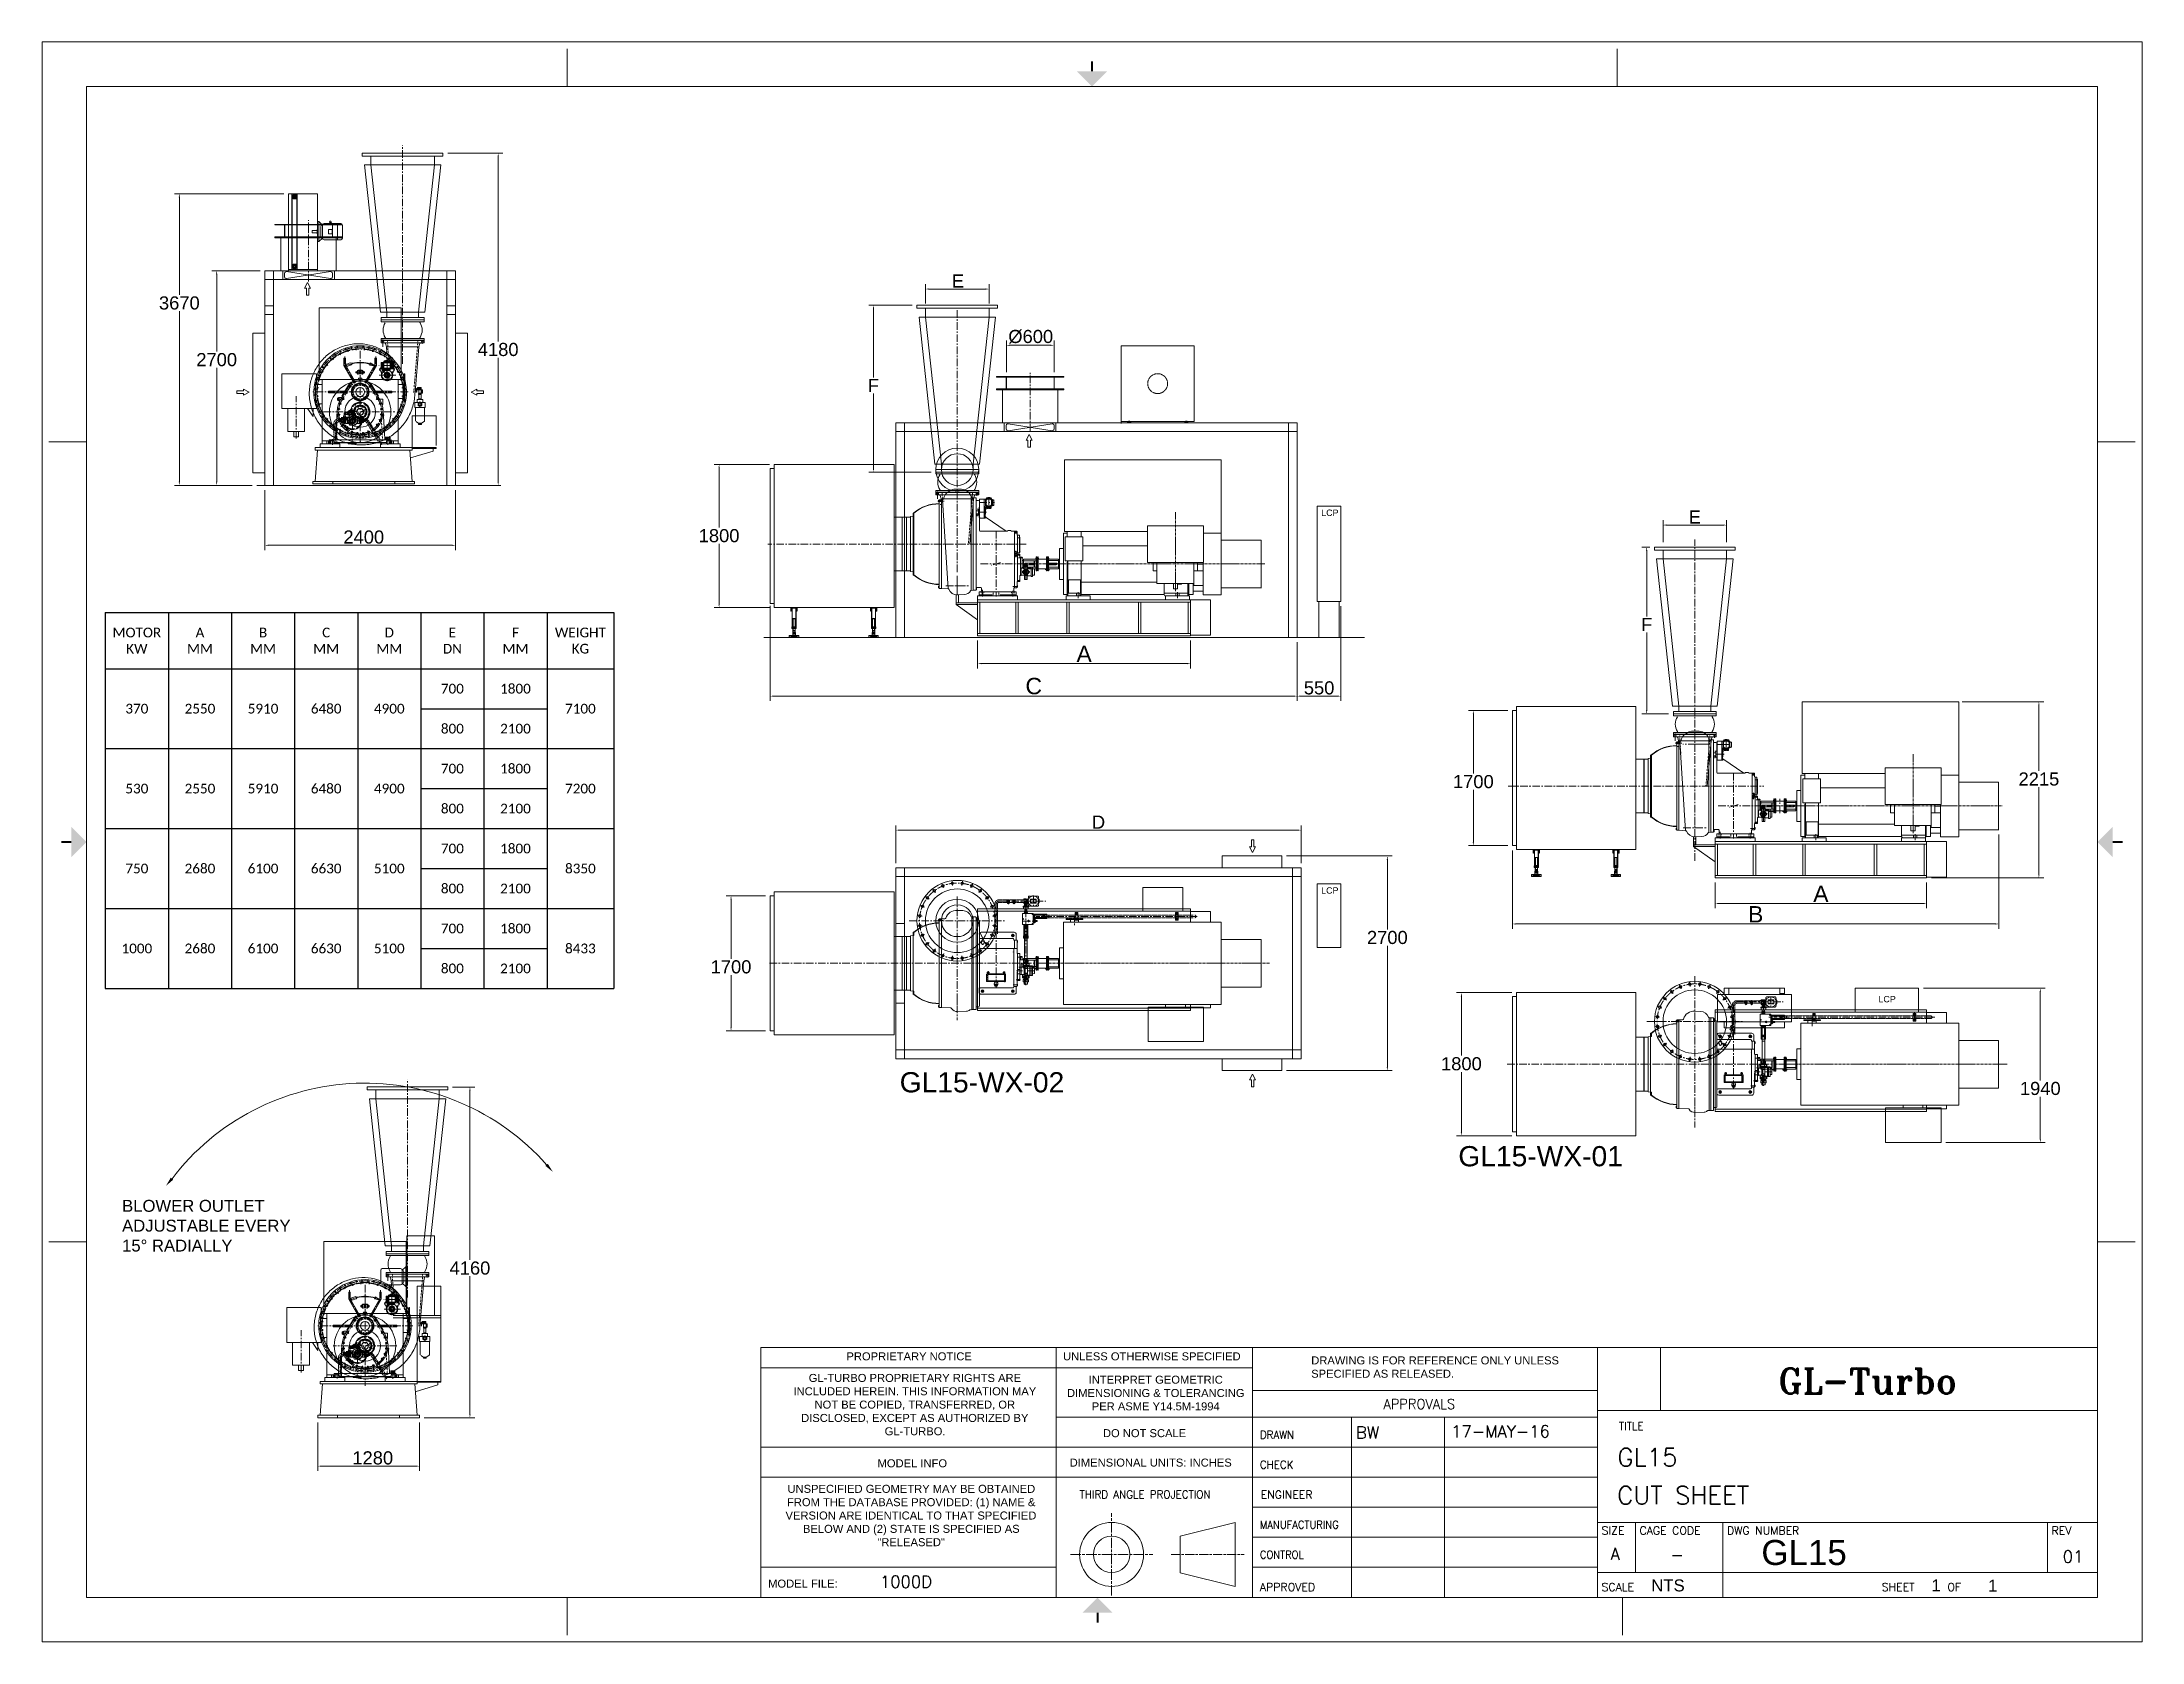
# Model space of a CAD drawing. Header units: millimetres. Extents: x 2 to 671028, y -1 to 511258.
import ezdxf
from ezdxf.enums import TextEntityAlignment as Align

# ---------------------------------------------------------------- set-up
doc = ezdxf.new("R2010")
doc.units = ezdxf.units.MM
doc.header["$LTSCALE"] = 25.4
doc.set_wipeout_variables(frame=1)
for name, pattern in [('ACAD_ISO02W100', [15, 12, -3]), ('CENTER', [50.8, 31.75, -6.35, 6.35, -6.35]), ('CHAIN', [0.7087, 0.4724, -0.0591, 0.1181, -0.0591]), ('EB_DASHDOTDOT', [45, 30, -3, 3, -3, 3, -3]), ('双点画线', [22, 12, -2, 2, -2, 2, -2]), ('点画线', [18, 12, -2, 2, -2]), ('虚线', [2, 1, -1])]:
    doc.linetypes.add(name, pattern=pattern)
doc.layers.get('Defpoints').update_dxf_attribs({"lineweight": 5})
for name, color, linetype, lineweight in [('06___ANNOTATIONS', 7, 'Continuous', 5), ('CAXA0', 7, 'Continuous', 5), ('CAXA1', 5, 'CENTER', 5), ('CAXA尺寸线层', 3, 'Continuous', 5), ('CAXA细实线层', 7, 'Continuous', 5), ('EB0', 7, 'Continuous', 5), ('Title Block', 7, 'Continuous', 5), ('中心线', 5, 'CENTER', 5), ('中心线层', 5, 'CENTER', 5), ('剖面线层', 4, 'Continuous', 5), ('尺寸线', 3, 'Continuous', 5), ('粗实线层', 7, 'Continuous', 5), ('细实线层', 7, 'Continuous', 5), ('虚线层', 6, 'ACAD_ISO02W100', 5)]:
    doc.layers.add(name, color=color, linetype=linetype, lineweight=lineweight)
doc.styles.add('ACANSTS', font='romans.shx', dxfattribs={"height": 25.4})
doc.styles.add('Roman', font='arial.ttf')
doc.styles.add('ROMANS', font='romant.shx', dxfattribs={"height": 88.9})
doc.styles.get("Standard").update_dxf_attribs({"font": 'arial.ttf'})
doc.dimstyles.new('ISO-25', dxfattribs={"dimscale": 30, "dimtxt": 38.1, "dimasz": 38.1, "dimexe": 50.8, "dimexo": 50.8, "dimgap": 15.875, "dimtad": 1, "dimtih": 1, "dimtoh": 1, "dimdec": 1, "dimlfac": 0.03937, "dimdsep": 46, "dimtxsty": 'Standard', "dimcen": 63.5, "dimclrd": 7, "dimclre": 7, "dimclrt": 7, "dimadec": 0, "dimazin": 0, "dimtfac": 1, "dimtdec": 1, "dimtmove": 0, "dimatfit": 3, "dimfxl": 25.4, "dimlwd": 5, "dimlwe": 5, "dimarcsym": 0})
pattern_1 = [(45, (99256.26, 390500.04), (-71.842, 71.842), [])]
pattern_2 = [(134.9486, (99256.26, 390500.04), (-71.9065, -71.7775), [])]
pattern_3 = [(45, (100800.23, 92089.86), (-71.842, 71.842), [])]
pattern_4 = [(134.9486, (100800.23, 92089.86), (-71.9065, -71.7775), [])]

msp = doc.modelspace()

# ---------------------------------------------------------------- texts
at = {"color": 7, "linetype": 'Continuous', "lineweight": 5, "char_height": 6451.6, "attachment_point": 1, "style": 'Roman'}
for s, insert in [('GL15-WX-02', (274066.8, 182078.69)), ('GL15-WX-01', (452567.4, 158456.65))]:
    msp.add_mtext_dynamic_manual_height_columns(s, width=82403.9018, gutter_width=25.4, heights=[0], dxfattribs=dict(at, insert=insert))
at = {"color": 7, "lineweight": 5, "insert": (25598.22, 141278.14), "char_height": 3810, "attachment_point": 1, "style": 'Roman'}
msp.add_mtext('BLOWER OUTLET\\PADJUSTABLE EVERY \\P15%%D RADIALLY', dxfattribs=at)
at = {"layer": '06___ANNOTATIONS', "color": 7, "linetype": 'Continuous', "lineweight": 5, "char_height": 2031.996, "width": 109153.0252, "attachment_point": 4, "style": 'Roman'}
for insert in [(408766.28, 360827.97), (408746.08, 240131.25), (586826.14, 205413.53)]:
    msp.add_mtext('LCP', dxfattribs=dict(at, insert=insert))

# ---------------------------------------------------------------- blocks, each defined once
blk = doc.blocks.new('*T37')
at = {"linetype": 'ByBlock', "lineweight": -2, "transparency": 16777216}
for p, q in [((0, 0), (162471, 0)), ((0, 0), (0, -120136)), ((20163, 0), (20163, -120136)), ((40327, 0), (40327, -120136)), ((60490, 0), (60490, -120136)), ((80653, 0), (80653, -120136)), ((100817, 0), (100817, -30744)), ((120980, 0), (120980, -120136)), ((141144, 0), (141144, -120136)), ((162471, 0), (162471, -120136)), ((0, -17973), (162471, -17973)), ((100817, -30744), (141144, -30744)), ((0, -43514), (162471, -43514)), ((100817, -43514), (100817, -56284)), ((100817, -56284), (141144, -56284)), ((0, -69055), (162471, -69055)), ((100817, -69055), (100817, -81825)), ((100817, -81825), (141144, -81825)), ((0, -94596), (162471, -94596)), ((100817, -94596), (100817, -107366)), ((100817, -107366), (141144, -107366)), ((0, -120136), (162471, -120136))]:
    blk.add_line(p, q, dxfattribs=at)
at = {"color": 0, "linetype": 'ByBlock', "lineweight": -2, "transparency": 16777216}
for p, q in [((100817, -30744), (100817, -43514)), ((100817, -56284), (100817, -69055)), ((100817, -81825), (100817, -94596)), ((100817, -107366), (100817, -120136))]:
    blk.add_line(p, q, dxfattribs=at)
at = {"color": 0, "linetype": 'Continuous', "lineweight": 5, "transparency": 16777216, "char_height": 3104.44, "attachment_point": 5}
for s, insert, width in [('{\\fCalibri|b0|i0|c0;MOTOR^JKW', (10082, -8987), 16810.57), ('{\\fCalibri|b0|i0|c0;A^JMM', (30245, -8987), 16810.57), ('{\\fCalibri|b0|i0|c0;B^JMM', (50408, -8987), 16810.57), ('{\\fCalibri|b0|i0|c0;C^JMM', (70572, -8987), 16810.57), ('{\\fCalibri|b0|i0|c0;D^JMM', (90735, -8987), 16810.57), ('{\\fCalibri|b0|i0|c0;E^JDN', (110899, -8987), 16810.57), ('{\\fCalibri|b0|i0|c0;F^JMM', (131062, -8987), 16810.57), ('{\\fCalibri|b0|i0|c0;WEIGHT^JKG', (151807, -8987), 17974.73), ('{\\fCalibri|b0|i0|c0;700', (110899, -24358), 16810.57), ('{\\fCalibri|b0|i0|c0;1800', (131062, -24358), 16810.57), ('{\\fCalibri|b0|i0|c0;370', (10082, -30744), 16810.57), ('{\\fCalibri|b0|i0|c0;2550', (30245, -30744), 16810.57), ('{\\fCalibri|b0|i0|c0;5910', (50408, -30744), 16810.57), ('{\\fCalibri|b0|i0|c0;6480', (70572, -30744), 16810.57), ('{\\fCalibri|b0|i0|c0;4900', (90735, -30744), 16810.57), ('{\\fCalibri|b0|i0|c0;7100', (151807, -30744), 17974.73), ('{\\fCalibri|b0|i0|c0;800', (110899, -37129), 16810.57), ('{\\fCalibri|b0|i0|c0;2100', (131062, -37129), 16810.57), ('{\\fCalibri|b0|i0|c0;700', (110899, -49899), 16810.57), ('{\\fCalibri|b0|i0|c0;1800', (131062, -49899), 16810.57), ('{\\fCalibri|b0|i0|c0;530', (10082, -56284), 16810.57), ('{\\fCalibri|b0|i0|c0;2550', (30245, -56284), 16810.57), ('{\\fCalibri|b0|i0|c0;5910', (50408, -56284), 16810.57), ('{\\fCalibri|b0|i0|c0;6480', (70572, -56284), 16810.57), ('{\\fCalibri|b0|i0|c0;4900', (90735, -56284), 16810.57), ('{\\fCalibri|b0|i0|c0;7200', (151807, -56284), 17974.73), ('{\\fCalibri|b0|i0|c0;800', (110899, -62670), 16810.57), ('{\\fCalibri|b0|i0|c0;2100', (131062, -62670), 16810.57), ('{\\fCalibri|b0|i0|c0;1800', (131062, -75440), 16810.57), ('{\\fCalibri|b0|i0|c0;750', (10082, -81825), 16810.57), ('{\\fCalibri|b0|i0|c0;2680', (30245, -81825), 16810.57), ('{\\fCalibri|b0|i0|c0;6100', (50408, -81825), 16810.57), ('{\\fCalibri|b0|i0|c0;6630', (70572, -81825), 16810.57), ('{\\fCalibri|b0|i0|c0;5100', (90735, -81825), 16810.57), ('{\\fCalibri|b0|i0|c0;700', (110899, -75440), 16810.57), ('{\\fCalibri|b0|i0|c0;8350', (151807, -81825), 17974.73), ('{\\fCalibri|b0|i0|c0;800', (110899, -88210), 16810.57), ('{\\fCalibri|b0|i0|c0;2100', (131062, -88210), 16810.57), ('{\\fCalibri|b0|i0|c0;700', (110899, -100981), 16810.57), ('{\\fCalibri|b0|i0|c0;1800', (131062, -100981), 16810.57), ('{\\fCalibri|b0|i0|c0;1000', (10082, -107366), 16810.57), ('{\\fCalibri|b0|i0|c0;2680', (30245, -107366), 16810.57), ('{\\fCalibri|b0|i0|c0;6100', (50408, -107366), 16810.57), ('{\\fCalibri|b0|i0|c0;6630', (70572, -107366), 16810.57), ('{\\fCalibri|b0|i0|c0;5100', (90735, -107366), 16810.57), ('{\\fCalibri|b0|i0|c0;8433', (151807, -107366), 17974.73), ('{\\fCalibri|b0|i0|c0;800', (110899, -113751), 16810.57), ('{\\fCalibri|b0|i0|c0;2100', (131062, -113751), 16810.57)]:
    blk.add_mtext(s, dxfattribs=dict(at, insert=insert, width=width))
blk = doc.blocks.new('*D41')
at = {"color": 7, "linetype": 'Continuous', "lineweight": 5, "transparency": 16777216}
for p, q in [((69668, 438156), (54291, 438156)), ((55815, 437013), (55815, 412355)), ((55815, 370719), (55815, 407123)), ((67154, 369576), (54291, 369576))]:
    blk.add_line(p, q, dxfattribs=at)
at = {"color": 7, "transparency": 16777216}
for points in [[(55625, 437013), (56006, 437013), (55815, 438156)], [(55625, 370719), (56006, 370719), (55815, 369576)]]:
    blk.add_solid(points, dxfattribs=at)
at = {"layer": 'Defpoints', "color": 0, "transparency": 16777216}
for p in [(55815, 438156), (71192, 438156), (68678, 369576)]:
    blk.add_point(p, dxfattribs=at)
at = {"color": 7, "lineweight": 5, "transparency": 16777216, "insert": (55815, 409739), "char_height": 4191, "attachment_point": 5, "style": 'Roman'}
blk.add_mtext('2700', dxfattribs=at)
blk = doc.blocks.new('*D49')
at = {"color": 7, "linetype": 'Continuous', "lineweight": 5, "transparency": 16777216}
for p, q in [((298964, 319980), (298964, 311103)), ((367036, 319980), (367036, 311103)), ((300107, 312627), (365893, 312627))]:
    blk.add_line(p, q, dxfattribs=at)
at = {"color": 7, "transparency": 16777216}
for points in [[(300107, 312818), (300107, 312437), (298964, 312627)], [(365893, 312818), (365893, 312437), (367036, 312627)]]:
    blk.add_solid(points, dxfattribs=at)
at = {"layer": 'Defpoints', "color": 0, "transparency": 16777216}
for p in [(298964, 321504), (367036, 321504), (367036, 312627)]:
    blk.add_point(p, dxfattribs=at)
at = {"color": 7, "lineweight": 5, "transparency": 16777216, "insert": (333000, 315723), "char_height": 4191, "attachment_point": 5, "style": 'Roman'}
blk.add_mtext('{\\H1.25x;A}', dxfattribs=at)
blk = doc.blocks.new('*D42')
at = {"color": 7, "linetype": 'Continuous', "lineweight": 5, "transparency": 16777216}
for p, q in [((232696, 331046), (232696, 300714)), ((401098, 319154), (401098, 300714)), ((233839, 302238), (399955, 302238))]:
    blk.add_line(p, q, dxfattribs=at)
at = {"color": 7, "transparency": 16777216}
for points in [[(233839, 302429), (233839, 302048), (232696, 302238)], [(399955, 302429), (399955, 302048), (401098, 302238)]]:
    blk.add_solid(points, dxfattribs=at)
at = {"layer": 'Defpoints', "color": 0, "transparency": 16777216}
for p in [(232696, 332570), (401098, 320678), (401098, 302238)]:
    blk.add_point(p, dxfattribs=at)
at = {"color": 7, "lineweight": 5, "transparency": 16777216, "insert": (316897, 305423), "char_height": 4191, "attachment_point": 5, "style": 'Roman'}
blk.add_mtext('{\\H1.25x;C}', dxfattribs=at)
blk = doc.blocks.new('*D50')
at = {"color": 7, "linetype": 'Continuous', "lineweight": 5, "transparency": 16777216}
for p, q in [((397671, 251158), (431412, 251158)), ((429888, 250015), (429888, 227715)), ((429888, 183721), (429888, 222483)), ((397671, 182578), (431412, 182578))]:
    blk.add_line(p, q, dxfattribs=at)
at = {"color": 7, "transparency": 16777216}
for points in [[(429697, 250015), (430078, 250015), (429888, 251158)], [(429697, 183721), (430078, 183721), (429888, 182578)]]:
    blk.add_solid(points, dxfattribs=at)
at = {"layer": 'Defpoints', "color": 0, "transparency": 16777216}
for p in [(396147, 251158), (396147, 182578), (429888, 182578)]:
    blk.add_point(p, dxfattribs=at)
at = {"color": 7, "lineweight": 5, "transparency": 16777216, "insert": (429888, 225099), "char_height": 4191, "attachment_point": 5, "style": 'Roman'}
blk.add_mtext('2700', dxfattribs=at)
blk = doc.blocks.new('*D51')
at = {"color": 7, "linetype": 'Continuous', "lineweight": 5, "transparency": 16777216}
for p, q in [((415068, 330980), (415068, 300714)), ((401098, 319472), (401098, 300714)), ((402241, 302238), (413925, 302238))]:
    blk.add_line(p, q, dxfattribs=at)
at = {"color": 7, "transparency": 16777216}
for points in [[(402241, 302429), (402241, 302048), (401098, 302238)], [(413925, 302429), (413925, 302048), (415068, 302238)]]:
    blk.add_solid(points, dxfattribs=at)
at = {"layer": 'Defpoints', "color": 0, "transparency": 16777216}
for p in [(415068, 332504), (401098, 320996), (415068, 302238)]:
    blk.add_point(p, dxfattribs=at)
at = {"color": 7, "lineweight": 5, "transparency": 16777216, "insert": (408083, 304854), "char_height": 4191, "attachment_point": 5, "style": 'Roman'}
blk.add_mtext('550', dxfattribs=at)
blk = doc.blocks.new('*D52')
at = {"color": 7, "linetype": 'Continuous', "lineweight": 5, "transparency": 16777216}
for p, q in [((272828, 248872), (272828, 260938)), ((273971, 259414), (401225, 259414)), ((402368, 248872), (402368, 260938))]:
    blk.add_line(p, q, dxfattribs=at)
at = {"color": 7, "transparency": 16777216}
for points in [[(273971, 259605), (273971, 259224), (272828, 259414)], [(401225, 259605), (401225, 259224), (402368, 259414)]]:
    blk.add_solid(points, dxfattribs=at)
at = {"layer": 'Defpoints', "color": 0, "transparency": 16777216}
for p in [(402368, 259414), (272828, 247348), (402368, 247348)]:
    blk.add_point(p, dxfattribs=at)
at = {"color": 7, "lineweight": 5, "transparency": 16777216, "insert": (337598, 261986), "char_height": 4191, "attachment_point": 5, "style": 'Roman'}
blk.add_mtext('D', dxfattribs=at)
blk = doc.blocks.new('*D43')
at = {"color": 7, "linetype": 'Continuous', "lineweight": 5, "transparency": 16777216}
for p, q in [((129653, 475747), (147291, 475747)), ((145767, 474604), (145767, 415597)), ((145767, 370719), (145767, 410365)), ((145081, 369576), (144243, 369576))]:
    blk.add_line(p, q, dxfattribs=at)
at = {"color": 7, "transparency": 16777216}
for points in [[(145577, 474604), (145958, 474604), (145767, 475747)], [(145577, 370719), (145958, 370719), (145767, 369576)]]:
    blk.add_solid(points, dxfattribs=at)
at = {"layer": 'Defpoints', "color": 0, "transparency": 16777216}
for p in [(128129, 475747), (145767, 475747), (146605, 369576)]:
    blk.add_point(p, dxfattribs=at)
at = {"color": 7, "lineweight": 5, "transparency": 16777216, "insert": (145767, 412981), "char_height": 4191, "attachment_point": 5, "style": 'Roman'}
blk.add_mtext('4180', dxfattribs=at)
blk = doc.blocks.new('*D38')
at = {"color": 7, "linetype": 'Continuous', "lineweight": 5, "transparency": 16777216}
for p, q in [((71192, 368052), (71192, 348908)), ((132152, 368052), (132152, 348908)), ((72335, 350432), (131009, 350432))]:
    blk.add_line(p, q, dxfattribs=at)
at = {"color": 7, "transparency": 16777216}
for points in [[(72335, 350622), (72335, 350241), (71192, 350432)], [(131009, 350622), (131009, 350241), (132152, 350432)]]:
    blk.add_solid(points, dxfattribs=at)
at = {"layer": 'Defpoints', "color": 0, "transparency": 16777216}
for p in [(71192, 369576), (132152, 369576), (132152, 350432)]:
    blk.add_point(p, dxfattribs=at)
at = {"color": 7, "lineweight": 5, "transparency": 16777216, "insert": (102815, 353048), "char_height": 4191, "attachment_point": 5, "style": 'Roman'}
blk.add_mtext('2400', dxfattribs=at)
blk = doc.blocks.new('*D39')
at = {"color": 7, "linetype": 'Continuous', "lineweight": 5, "transparency": 16777216}
for p, q in [((308159, 405730), (308159, 415875)), ((309302, 414351), (322231, 414351)), ((323374, 405730), (323374, 415875))]:
    blk.add_line(p, q, dxfattribs=at)
at = {"color": 7, "transparency": 16777216}
for points in [[(309302, 414542), (309302, 414161), (308159, 414351)], [(322231, 414542), (322231, 414161), (323374, 414351)]]:
    blk.add_solid(points, dxfattribs=at)
at = {"layer": 'Defpoints', "color": 0, "transparency": 16777216}
for p in [(323374, 414351), (308159, 404206), (323374, 404206)]:
    blk.add_point(p, dxfattribs=at)
at = {"color": 7, "lineweight": 5, "transparency": 16777216, "insert": (315935, 417084), "char_height": 4191, "attachment_point": 5, "style": 'Roman'}
blk.add_mtext('%%C600', dxfattribs=at)
blk = doc.blocks.new('*D40')
at = {"color": 7, "linetype": 'Continuous', "lineweight": 5, "transparency": 16777216}
for p, q in [((77288, 462794), (42364, 462794)), ((43888, 461651), (43888, 430466)), ((43888, 370719), (43888, 425231)), ((67154, 369576), (42364, 369576))]:
    blk.add_line(p, q, dxfattribs=at)
at = {"color": 7, "transparency": 16777216}
for points in [[(43698, 461651), (44079, 461651), (43888, 462794)], [(43698, 370719), (44079, 370719), (43888, 369576)]]:
    blk.add_solid(points, dxfattribs=at)
at = {"layer": 'Defpoints', "color": 0, "transparency": 16777216}
for p in [(43888, 462794), (78812, 462794), (68678, 369576)]:
    blk.add_point(p, dxfattribs=at)
at = {"color": 7, "lineweight": 5, "transparency": 16777216, "insert": (43888, 427849), "char_height": 4191, "attachment_point": 5, "style": 'Roman'}
blk.add_mtext('3670', dxfattribs=at)
blk = doc.blocks.new('*D46')
at = {"color": 7, "linetype": 'Continuous', "lineweight": 5, "transparency": 16777216}
for p, q in [((88103, 70149), (88103, 54668)), ((120615, 70149), (120615, 54668)), ((89246, 56192), (119472, 56192))]:
    blk.add_line(p, q, dxfattribs=at)
at = {"color": 7, "transparency": 16777216}
for points in [[(89246, 56383), (89246, 56002), (88103, 56192)], [(119472, 56383), (119472, 56002), (120615, 56192)]]:
    blk.add_solid(points, dxfattribs=at)
at = {"layer": 'Defpoints', "color": 0, "transparency": 16777216}
for p in [(88103, 71673), (120615, 71673), (120615, 56192)]:
    blk.add_point(p, dxfattribs=at)
at = {"color": 7, "lineweight": 5, "transparency": 16777216, "insert": (105689, 58809), "char_height": 4191, "attachment_point": 5, "style": 'Roman'}
blk.add_mtext('1280', dxfattribs=at)
blk = doc.blocks.new('*D47')
at = {"color": 7, "linetype": 'Continuous', "lineweight": 5, "transparency": 16777216}
for p, q in [((534636, 242656), (534636, 234450)), ((602200, 242656), (602200, 234450)), ((535779, 235974), (601057, 235974))]:
    blk.add_line(p, q, dxfattribs=at)
at = {"color": 7, "transparency": 16777216}
for points in [[(535779, 236164), (535779, 235783), (534636, 235974)], [(601057, 236164), (601057, 235783), (602200, 235974)]]:
    blk.add_solid(points, dxfattribs=at)
at = {"layer": 'Defpoints', "color": 0, "transparency": 16777216}
for p in [(534636, 244180), (602200, 244180), (602200, 235974)]:
    blk.add_point(p, dxfattribs=at)
at = {"color": 7, "lineweight": 5, "transparency": 16777216, "insert": (568418, 239069), "char_height": 4191, "attachment_point": 5, "style": 'Roman'}
blk.add_mtext('{\\H1.25x;A}', dxfattribs=at)
blk = doc.blocks.new('*D28')
at = {"color": 7, "linetype": 'Continuous', "lineweight": 5, "transparency": 16777216}
for p, q in [((601184, 208888), (640049, 208888)), ((638525, 207745), (638525, 179466)), ((638525, 160755), (638525, 174234)), ((608347, 159612), (640049, 159612))]:
    blk.add_line(p, q, dxfattribs=at)
at = {"color": 7, "transparency": 16777216}
for points in [[(638335, 207745), (638716, 207745), (638525, 208888)], [(638335, 160755), (638716, 160755), (638525, 159612)]]:
    blk.add_solid(points, dxfattribs=at)
at = {"layer": 'Defpoints', "color": 0, "transparency": 16777216}
for p in [(599660, 208888), (638525, 208888), (606823, 159612)]:
    blk.add_point(p, dxfattribs=at)
at = {"color": 7, "lineweight": 5, "transparency": 16777216, "insert": (638525, 176850), "char_height": 4191, "attachment_point": 5, "style": 'Roman'}
blk.add_mtext('1940', dxfattribs=at)
blk = doc.blocks.new('*D44')
at = {"color": 7, "linetype": 'Continuous', "lineweight": 5, "transparency": 16777216}
for p, q in [((613516, 300441), (639614, 300441)), ((638090, 299298), (638090, 278349)), ((638090, 245323), (638090, 273117)), ((603724, 244180), (639614, 244180))]:
    blk.add_line(p, q, dxfattribs=at)
at = {"color": 7, "transparency": 16777216}
for points in [[(637900, 299298), (638281, 299298), (638090, 300441)], [(637900, 245323), (638281, 245323), (638090, 244180)]]:
    blk.add_solid(points, dxfattribs=at)
at = {"layer": 'Defpoints', "color": 0, "transparency": 16777216}
for p in [(611992, 300441), (638090, 300441), (602200, 244180)]:
    blk.add_point(p, dxfattribs=at)
at = {"color": 7, "lineweight": 5, "transparency": 16777216, "insert": (638090, 275733), "char_height": 4191, "attachment_point": 5, "style": 'Roman'}
blk.add_mtext('2215', dxfattribs=at)
blk = doc.blocks.new('*D45')
at = {"color": 7, "linetype": 'Continuous', "lineweight": 5, "transparency": 16777216}
for p, q in [((625298, 258020), (625298, 227913)), ((469892, 252943), (469892, 227913)), ((471035, 229437), (624155, 229437))]:
    blk.add_line(p, q, dxfattribs=at)
at = {"color": 7, "transparency": 16777216}
for points in [[(471035, 229627), (471035, 229246), (469892, 229437)], [(624155, 229627), (624155, 229246), (625298, 229437)]]:
    blk.add_solid(points, dxfattribs=at)
at = {"layer": 'Defpoints', "color": 0, "transparency": 16777216}
for p in [(625298, 259544), (469892, 254467), (625298, 229437)]:
    blk.add_point(p, dxfattribs=at)
at = {"color": 7, "lineweight": 5, "transparency": 16777216, "insert": (547595, 232532), "char_height": 4191, "attachment_point": 5, "style": 'Roman'}
blk.add_mtext('{\\H1.25x;B}', dxfattribs=at)
blk = doc.blocks.new('*D48')
at = {"color": 7, "linetype": 'Continuous', "lineweight": 5, "transparency": 16777216}
for p, q in [((131210, 177337), (138266, 177337)), ((136742, 176194), (136742, 122079)), ((136742, 72816), (136742, 116847)), ((122139, 71673), (138266, 71673))]:
    blk.add_line(p, q, dxfattribs=at)
at = {"color": 7, "transparency": 16777216}
for points in [[(136552, 176194), (136933, 176194), (136742, 177337)], [(136552, 72816), (136933, 72816), (136742, 71673)]]:
    blk.add_solid(points, dxfattribs=at)
at = {"layer": 'Defpoints', "color": 0, "transparency": 16777216}
for p in [(129686, 177337), (136742, 177337), (120615, 71673)]:
    blk.add_point(p, dxfattribs=at)
at = {"color": 7, "lineweight": 5, "transparency": 16777216, "insert": (136742, 119463), "char_height": 4191, "attachment_point": 5, "style": 'Roman'}
blk.add_mtext('4160', dxfattribs=at)
blk = doc.blocks.new('*D35')
at = {"color": 7, "linetype": 'Continuous', "lineweight": 5, "transparency": 16777216}
for p, q in [((517977, 351404), (517977, 358421)), ((519120, 356897), (537154, 356897)), ((538297, 351404), (538297, 358421))]:
    blk.add_line(p, q, dxfattribs=at)
at = {"color": 7, "transparency": 16777216}
for points in [[(519120, 357087), (519120, 356706), (517977, 356897)], [(537154, 357087), (537154, 356706), (538297, 356897)]]:
    blk.add_solid(points, dxfattribs=at)
at = {"layer": 'Defpoints', "color": 0, "transparency": 16777216}
for p in [(538297, 356897), (517977, 349880), (538297, 349880)]:
    blk.add_point(p, dxfattribs=at)
at = {"color": 7, "lineweight": 5, "transparency": 16777216, "insert": (528137, 359468), "char_height": 4191, "attachment_point": 5, "style": 'Roman'}
blk.add_mtext('E', dxfattribs=at)
blk = doc.blocks.new('*D36')
at = {"color": 7, "linetype": 'Continuous', "lineweight": 5, "transparency": 16777216}
for p, q in [((513723, 349880), (511232, 349880)), ((512756, 348737), (512756, 327722)), ((512756, 297683), (512756, 322579)), ((519755, 296540), (511232, 296540))]:
    blk.add_line(p, q, dxfattribs=at)
at = {"color": 7, "transparency": 16777216}
for points in [[(512566, 348737), (512947, 348737), (512756, 349880)], [(512566, 297683), (512947, 297683), (512756, 296540)]]:
    blk.add_solid(points, dxfattribs=at)
at = {"layer": 'Defpoints', "color": 0, "transparency": 16777216}
for p in [(515247, 349880), (512756, 296540), (521279, 296540)]:
    blk.add_point(p, dxfattribs=at)
at = {"color": 7, "lineweight": 5, "transparency": 16777216, "insert": (512756, 325151), "char_height": 4191, "attachment_point": 5, "style": 'Roman'}
blk.add_mtext('F', dxfattribs=at)
blk = doc.blocks.new('*D29')
at = {"color": 7, "linetype": 'Continuous', "lineweight": 5, "transparency": 16777216}
for p, q in [((232442, 376241), (214830, 376241)), ((216354, 375098), (216354, 356113)), ((216354, 331664), (216354, 350880)), ((232442, 330521), (214830, 330521))]:
    blk.add_line(p, q, dxfattribs=at)
at = {"color": 7, "transparency": 16777216}
for points in [[(216163, 375098), (216544, 375098), (216354, 376241)], [(216163, 331664), (216544, 331664), (216354, 330521)]]:
    blk.add_solid(points, dxfattribs=at)
at = {"layer": 'Defpoints', "color": 0, "transparency": 16777216}
for p in [(233966, 376241), (216354, 330521), (233966, 330521)]:
    blk.add_point(p, dxfattribs=at)
at = {"color": 7, "lineweight": 5, "transparency": 16777216, "insert": (216354, 353496), "char_height": 4191, "attachment_point": 5, "style": 'Roman'}
blk.add_mtext('1800', dxfattribs=at)
blk = doc.blocks.new('*D30')
at = {"color": 7, "linetype": 'Continuous', "lineweight": 5, "transparency": 16777216}
for p, q in [((282305, 427749), (282305, 433842)), ((283448, 432318), (301482, 432318)), ((302625, 427749), (302625, 433842))]:
    blk.add_line(p, q, dxfattribs=at)
at = {"color": 7, "transparency": 16777216}
for points in [[(283448, 432509), (283448, 432128), (282305, 432318)], [(301482, 432509), (301482, 432128), (302625, 432318)]]:
    blk.add_solid(points, dxfattribs=at)
at = {"layer": 'Defpoints', "color": 0, "transparency": 16777216}
for p in [(302625, 432318), (282305, 426225), (302625, 426225)]:
    blk.add_point(p, dxfattribs=at)
at = {"color": 7, "lineweight": 5, "transparency": 16777216, "insert": (292690, 434890), "char_height": 4191, "attachment_point": 5, "style": 'Roman'}
blk.add_mtext('E', dxfattribs=at)
blk = doc.blocks.new('*D31')
at = {"color": 7, "linetype": 'Continuous', "lineweight": 5, "transparency": 16777216}
for p, q in [((278051, 427190), (264176, 427190)), ((265700, 426047), (265700, 404052)), ((265700, 374993), (265700, 398908)), ((284083, 373850), (264176, 373850))]:
    blk.add_line(p, q, dxfattribs=at)
at = {"color": 7, "transparency": 16777216}
for points in [[(265510, 426047), (265891, 426047), (265700, 427190)], [(265510, 374993), (265891, 374993), (265700, 373850)]]:
    blk.add_solid(points, dxfattribs=at)
at = {"layer": 'Defpoints', "color": 0, "transparency": 16777216}
for p in [(279575, 427190), (265700, 373850), (285607, 373850)]:
    blk.add_point(p, dxfattribs=at)
at = {"color": 7, "lineweight": 5, "transparency": 16777216, "insert": (265700, 401480), "char_height": 4191, "attachment_point": 5, "style": 'Roman'}
blk.add_mtext('F', dxfattribs=at)
blk = doc.blocks.new('*D32')
at = {"color": 7, "linetype": 'Continuous', "lineweight": 5, "transparency": 16777216}
for p, q in [((231170, 238458), (218648, 238458)), ((220172, 237315), (220172, 218330)), ((220172, 196421), (220172, 213098)), ((231170, 195278), (218648, 195278))]:
    blk.add_line(p, q, dxfattribs=at)
at = {"color": 7, "transparency": 16777216}
for points in [[(219982, 237315), (220363, 237315), (220172, 238458)], [(219982, 196421), (220363, 196421), (220172, 195278)]]:
    blk.add_solid(points, dxfattribs=at)
at = {"layer": 'Defpoints', "color": 0, "transparency": 16777216}
for p in [(232694, 238458), (220172, 195278), (232694, 195278)]:
    blk.add_point(p, dxfattribs=at)
at = {"color": 7, "lineweight": 5, "transparency": 16777216, "insert": (220172, 215714), "char_height": 4191, "attachment_point": 5, "style": 'Roman'}
blk.add_mtext('1700', dxfattribs=at)
blk = doc.blocks.new('*D33')
at = {"color": 7, "linetype": 'Continuous', "lineweight": 5, "transparency": 16777216}
for p, q in [((469638, 207491), (452026, 207491)), ((453550, 206348), (453550, 187363)), ((453550, 162914), (453550, 182131)), ((469638, 161771), (452026, 161771))]:
    blk.add_line(p, q, dxfattribs=at)
at = {"color": 7, "transparency": 16777216}
for points in [[(453359, 206348), (453740, 206348), (453550, 207491)], [(453359, 162914), (453740, 162914), (453550, 161771)]]:
    blk.add_solid(points, dxfattribs=at)
at = {"layer": 'Defpoints', "color": 0, "transparency": 16777216}
for p in [(471162, 207491), (453550, 161771), (471162, 161771)]:
    blk.add_point(p, dxfattribs=at)
at = {"color": 7, "lineweight": 5, "transparency": 16777216, "insert": (453550, 184747), "char_height": 4191, "attachment_point": 5, "style": 'Roman'}
blk.add_mtext('1800', dxfattribs=at)
blk = doc.blocks.new('*D34')
at = {"color": 7, "linetype": 'Continuous', "lineweight": 5, "transparency": 16777216}
for p, q in [((468368, 297647), (455846, 297647)), ((457370, 296504), (457370, 277519)), ((457370, 255610), (457370, 272287)), ((468368, 254467), (455846, 254467))]:
    blk.add_line(p, q, dxfattribs=at)
at = {"color": 7, "transparency": 16777216}
for points in [[(457179, 296504), (457560, 296504), (457370, 297647)], [(457179, 255610), (457560, 255610), (457370, 254467)]]:
    blk.add_solid(points, dxfattribs=at)
at = {"layer": 'Defpoints', "color": 0, "transparency": 16777216}
for p in [(469892, 297647), (457370, 254467), (469892, 254467)]:
    blk.add_point(p, dxfattribs=at)
at = {"color": 7, "lineweight": 5, "transparency": 16777216, "insert": (457370, 274903), "char_height": 4191, "attachment_point": 5, "style": 'Roman'}
blk.add_mtext('1700', dxfattribs=at)
blk = doc.blocks.new('LONE STAR BLOWER TITLE BLOCK (SIZE A)')
at = {"lineweight": 15}
for p, q in [((444.5, 66.14), (444.5, 84.14)), ((444.5, 84.14), (462.5, 84.14)), ((462.5, 66.14), (462.5, 84.14)), ((462.5, 66.14), (444.5, 66.14))]:
    blk.add_line(p, q, dxfattribs=at)
at = {"layer": 'Title Block', "lineweight": 15}
for p, q in [((600.08, 457.2), (0, 457.2)), ((0, 457.2), (0, 0)), ((600.08, 0), (600.08, 457.2)), ((150.02, 444.5), (150.02, 455.22)), ((450.06, 444.5), (450.06, 455.22)), ((587.38, 444.5), (12.7, 444.5)), ((587.38, 444.5), (12.7, 444.5)), ((12.7, 444.5), (12.7, 12.7)), ((12.7, 439.2), (12.7, 444.5)), ((12.7, 444.5), (27.67, 444.5)), ((587.38, 12.7), (587.38, 444.5)), ((12.7, 439.2), (12.7, 361.13)), ((1.98, 342.9), (12.7, 342.9)), ((587.38, 342.9), (598.09, 342.9)), ((1.98, 114.3), (12.7, 114.3)), ((587.38, 114.3), (598.09, 114.3)), ((587.38, 84.14), (205.4, 84.14)), ((205.4, 84.14), (205.4, 12.7)), ((587.38, 84.14), (230.97, 84.14)), ((289.78, 84.14), (289.78, 12.7)), ((345.89, 84.14), (345.89, 12.7)), ((444.5, 12.7), (444.5, 84.14)), ((587.38, 12.7), (587.38, 84.14)), ((345.89, 78.32), (205.4, 78.32)), ((444.5, 71.86), (345.89, 71.86)), ((587.38, 66.14), (444.5, 66.14)), ((444.5, 64.24), (289.78, 64.24)), ((374.2, 12.81), (374.2, 64.24)), ((400.8, 12.81), (400.8, 64.24)), ((444.5, 55.67), (205.4, 55.67)), ((444.5, 47.1), (205.4, 47.1)), ((444.5, 38.52), (345.89, 38.52)), ((325.23, 30.25), (340.9, 34.17)), ((325.23, 19.81), (325.23, 30.25)), ((340.9, 34.17), (340.9, 15.89)), ((587.38, 34.13), (444.5, 34.13)), ((455.36, 34.13), (455.36, 19.84)), ((480.29, 34.13), (480.29, 12.7)), ((573.09, 34.13), (573.09, 19.84)), ((444.5, 29.95), (345.89, 29.95)), ((289.78, 21.38), (205.4, 21.38)), ((340.9, 15.89), (325.23, 19.81)), ((444.5, 21.38), (345.89, 21.38)), ((587.38, 19.84), (444.5, 19.84)), ((12.7, 12.7), (587.38, 12.7)), ((150.02, 1.98), (150.02, 12.7)), ((381.63, 12.7), (587.38, 12.7)), ((451.64, 1.98), (451.64, 12.7)), ((0, 0), (600.08, 0))]:
    blk.add_line(p, q, dxfattribs=at)
at = {"layer": 'Title Block', "linetype": 'CHAIN', "lineweight": 15, "ltscale": 0.249886}
for p, q in [((305.64, 13.28), (305.64, 36.78)), ((293.89, 25.03), (317.4, 25.03))]:
    blk.add_line(p, q, dxfattribs=at)
at = {"layer": 'Title Block', "linetype": 'CHAIN', "lineweight": 15, "ltscale": 0.22211}
blk.add_line((322.62, 25.03), (343.51, 25.03), dxfattribs=at)
at = {"layer": 'Title Block', "lineweight": 15, "const_width": 0.572}
for points in [[(300.04, 451.64), (300.04, 448.79)], [(5.56, 228.6), (8.41, 228.6)], [(594.52, 228.6), (591.66, 228.6)], [(301.62, 5.56), (301.62, 8.41)]]:
    blk.add_lwpolyline(points, dxfattribs=at)
at = {"layer": 'Title Block', "lineweight": 15}
for radius in [9.14, 5.22]:
    blk.add_circle((305.64, 25.03), radius, dxfattribs=at)
for points in [[(295.75, 448.79), (304.32, 448.79), (300.04, 444.5)], [(8.41, 224.31), (8.41, 232.89), (12.7, 228.6)], [(591.66, 224.31), (591.66, 232.89), (587.38, 228.6)], [(297.34, 8.41), (305.91, 8.41), (301.62, 12.7)]]:
    blk.add_solid(points, dxfattribs=at)
at = {"layer": 'Title Block', "lineweight": 15, "style": 'ACANSTS'}
for s, height, width, p in [('APPROVALS', 2.857, 0.951562, (383.31, 66.57)), ('DRAWN', 2.286, 0.942857, (348.01, 58.1)), ('TITLE', 2.286, 0.942857, (450.63, 60.55)), ('THIRD ANGLE PROJECTION', 2.286, 0.942857, (296.51, 41.03))]:
    blk.add_text(s, height=height, dxfattribs=dict(at, width=width)).set_placement(p)
for s, width, p in [('CHECK', 0.942857, (348.01, 50.67)), ('MANUFACTURING', 0.90932, (348.01, 33.52)), ('CONTROL', 0.90932, (348.01, 24.95))]:
    blk.add_text(s, height=2.286, dxfattribs=dict(at, width=width)).set_placement(p, align=Align.MIDDLE_LEFT)
for s, p in [('ENGINEER', (348.26, 42.11)), ('APPROVED', (348.01, 15.69)), ('SCALE', (445.64, 15.7)), ('SHEET     OF', (525.71, 15.7))]:
    blk.add_text(s, height=2.286, dxfattribs=at).set_placement(p, align=Align.MIDDLE_LEFT)
for s, height, p in [('SIZE', 2.286, (445.64, 30.7)), ('CAGE CODE', 2.286, (456.5, 30.7)), ('DWG NUMBER', 2.286, (481.49, 30.7)), ('REV', 2.286, (574.23, 30.7)), ('A', 3.43, (448.22, 23.44))]:
    blk.add_text(s, height=height, dxfattribs=at).set_placement(p)
at = {"layer": 'Title Block', "lineweight": 15, "char_height": 2.286, "attachment_point": 1, "style": 'Roman'}
for s, width, insert in [('PROPRIETARY NOTICE', 36.7505, (229.87, 82.77)), ('UNLESS OTHERWISE SPECIFIED', 58.447, (291.76, 82.77)), ('DRAWING IS FOR REFERENCE ONLY UNLESS SPECIFIED AS RELEASED.', 71.6532, (362.68, 81.61)), ('\\pi5.66053;GL-TURBO PROPRIETARY RIGHTS ARE \\P\\pi1.30606;INCLUDED HEREIN. THIS INFORMATION MAY \\P\\pi7.31811;NOT BE COPIED, TRANSFERRED, OR \\P\\pi3.49382;DISCLOSED, EXCEPT AS AUTHORIZED BY \\P\\pi27.36193;GL-TURBO.', 71.6646, (213.43, 76.6)), ('\\pi8.04028;INTERPRET GEOMETRIC \\P\\pi1.83954;DIMENSIONING & TOLERANCING \\P\\pi8.90805;PER ASME Y14.5M-1994', 53.9804, (291.06, 76.1)), ('DO NOT SCALE', 58.447, (303.17, 60.82)), ('MODEL INFO', 36.7505, (238.76, 52.21)), ('DIMENSIONAL UNITS: INCHES', 58.447, (293.66, 52.41)), ('\\pi1.28024;UNSPECIFIED GEOMETRY MAY BE OBTAINED \\P\\pi1.14926;FROM THE DATABASE PROVIDED: (1) NAME & \\P\\pi0.7181;VERSION ARE IDENTICAL TO THAT SPECIFIED \\P\\pi5.70488;BELOW AND (2) STATE IS SPECIFIED AS \\P\\pi26.965;"RELEASED"', 72.94, (211.74, 44.91)), ('MODEL FILE:', 36.7505, (207.49, 17.83))]:
    blk.add_mtext_dynamic_manual_height_columns(s, width=width, gutter_width=31.75, heights=[0], dxfattribs=dict(at, insert=insert))
at = {"layer": 'Title Block', "lineweight": 15, "insert": (496.11, 78.18), "char_height": 100.0125, "width": 135.4992, "attachment_point": 1, "style": 'ROMANS'}
blk.add_mtext('{\\H0.07143x;GL-Turbo}', dxfattribs=at)
at = {"layer": 'Title Block', "lineweight": 15, "style": 'ACANSTS'}
for tag, p, height in [('DRAWN_BY', (375.45, 58.16), 3.43), ('DRAWN_DATE', (402.66, 58.47), 3.43), ('DRAWING_SUBTITLE', (450.18, 50.21), 5.14), ('CHECKED_BY', (376.02, 49.37), 3.43), ('CHECK_DATE', (402.18, 49.5), 3.43), ('ENGINEER', (375.87, 40.95), 3.43), ('ENG_DATE', (401.95, 40.92), 3.43), ('DRAWING_SUBTITLE', (450.12, 39.35), 5.14), ('MANUFACTURING', (375.76, 32.38), 3.43), ('MFG_DATE', (401.98, 32.46), 3.43), ('CONTROL', (375.76, 23.81), 3.43), ('CONTROL_DATE', (401.98, 23.88), 3.43), ('CAGE_CODE', (455.36, 23.27), 3.43), ('MODEL_FILE_NAME', (230.14, 15.52), 3.43), ('APPROVED_BY', (375.47, 14.54), 3.43), ('APPROVAL_DATE', (401.77, 14.47), 3.43)]:
    blk.add_attdef(tag, p, '', height=height, dxfattribs=at)
at = {"layer": 'Title Block', "lineweight": 15, "style": 'Roman', "flags": 8}
for tag, height, p in [('DWG_NUMBER', 7.14, (484.29, 29.15)), ('SCALE', 3.43, (459.83, 17.88)), ('SHEETNUMBER', 3.43, (539.89, 17.88)), ('TOTA_SHEETS', 3.43, (556.11, 17.82))]:
    blk.add_attdef(tag, text='', height=height, dxfattribs=at).set_placement(p, align=Align.TOP_LEFT)
at = {"layer": 'Title Block', "lineweight": 15, "style": 'ACANSTS'}
blk.add_attdef('REVISION', text='', height=3.43, dxfattribs=at).set_placement((580.38, 22.69), align=Align.CENTER)

# ---------------------------------------------------------------- dimensions: what is measured, and where the dimension line sits
at = {"color": 7, "lineweight": 5}
for base, p1, p2, picture, middle in [((145767.15, 475746.67), (146605.15, 369575.54), (128128.72, 475746.67), '*D43', (145767.15, 412980.89)), ((43888.28, 462793.54), (68678.49, 369575.54), (78812.09, 462793.54), '*D40', (43888.28, 427848.64)), ((55815.23, 438155.54), (68678.49, 369575.54), (71191.91, 438155.54), '*D41', (55815.23, 409739.22)), ((216353.93, 330520.93), (233965.57, 376240.93), (233965.57, 330520.93), '*D29', (216353.93, 353496.46)), ((457369.51, 254467.37), (469891.51, 297647.37), (469891.51, 254467.37), '*D34', (457369.51, 274902.89)), ((638090.38, 300440.69), (602200.06, 244180.34), (611991.6, 300440.69), '*D44', (638090.38, 275733.22)), ((429887.63, 182578.05), (396146.98, 251158.05), (396146.98, 182578.05), '*D50', (429887.63, 225098.75)), ((220172.21, 195278.05), (232694.22, 238458.05), (232694.22, 195278.05), '*D32', (220172.21, 215713.58)), ((638525.08, 208888.04), (606822.86, 159612.04), (599660.06, 208888.04), '*D28', (638525.08, 176849.91)), ((453549.88, 161771.04), (471161.51, 207491.04), (471161.51, 161771.04), '*D33', (453549.88, 184746.57)), ((136742.27, 177337.24), (120614.99, 71673.34), (129686.23, 177337.24), '*D48', (136742.27, 119463.22))]:
    dim = msp.add_linear_dim(base=base, p1=p1, p2=p2, angle=90, dimstyle='ISO-25', override={"dimscale": 30, "dimtxt": 139.7, "dimpost": '\\X', "dimtxsty": 'Roman', "dimtmove": 1}, dxfattribs=at)
    dim.commit()
    dim.dimension.update_dxf_attribs({"geometry": picture, "text_midpoint": middle, "dimtype": 160})
for base, p1, p2, text, picture, middle in [((302625.22, 432318.08), (282305.22, 426224.7), (302625.22, 426224.7), 'E', '*D30', (292689.76, 432318.08)), ((323373.57, 414351.2), (308158.97, 404206.31), (323373.57, 404206.31), '%%C600', '*D39', (315935.3, 414351.2)), ((538297.17, 356896.74), (517977.17, 349879.8), (538297.17, 349879.8), 'E', '*D35', (528137.17, 356896.74)), ((625298.43, 229436.86), (469891.51, 254467.37), (625298.43, 259544.16), '{\\H1.25x;B}', '*D45', (547594.97, 229436.86))]:
    dim = msp.add_linear_dim(base=base, p1=p1, p2=p2, text=text, dimstyle='ISO-25', override={"dimscale": 30, "dimtxt": 139.7, "dimpost": '\\X', "dimtxsty": 'Roman', "dimtmove": 1}, dxfattribs=at)
    dim.commit()
    dim.dimension.update_dxf_attribs({"geometry": picture, "text_midpoint": middle, "dimtype": 160})
for base, p1, p2, picture, middle in [((265700.1, 373849.9), (279574.72, 427189.9), (285607.22, 373849.9), '*D31', (265700.1, 401480.19)), ((512756.06, 296539.8), (515246.67, 349879.8), (521279.17, 296539.8), '*D36', (512756.06, 325150.67))]:
    dim = msp.add_linear_dim(base=base, p1=p1, p2=p2, angle=90, text='F', dimstyle='ISO-25', override={"dimscale": 30, "dimtxt": 139.7, "dimpost": '\\X', "dimtxsty": 'Roman', "dimtmove": 1}, dxfattribs=at)
    dim.commit()
    dim.dimension.update_dxf_attribs({"geometry": picture, "text_midpoint": middle, "dimtype": 160})
for base, p1, p2, picture, middle in [((132151.91, 350432), (71191.91, 369575.54), (132151.91, 369575.54), '*D38', (102815.01, 350432)), ((120614.99, 56192.48), (88102.99, 71673.34), (120614.99, 71673.34), '*D46', (105688.82, 56192.48))]:
    dim = msp.add_linear_dim(base=base, p1=p1, p2=p2, dimstyle='ISO-25', override={"dimscale": 30, "dimtxt": 139.7, "dimpost": '\\X', "dimtxsty": 'Roman', "dimtmove": 1}, dxfattribs=at)
    dim.commit()
    dim.dimension.update_dxf_attribs({"geometry": picture, "text_midpoint": middle, "dimtype": 160})
for base, p1, p2, text, picture, middle in [((401097.57, 302238.3), (232695.57, 332569.58), (401097.57, 320678.41), '{\\H1.25x;C}', '*D42', (316896.57, 305423.26)), ((367036.12, 312627.19), (298964.12, 321503.91), (367036.12, 321503.91), '{\\H1.25x;A}', '*D49', (333000.12, 315722.82)), ((402367.57, 259414), (272827.57, 247348.05), (402367.57, 247348.05), 'D', '*D52', (337597.57, 261985.75)), ((602200.06, 235973.83), (534636.06, 244180.34), (602200.06, 244180.34), '{\\H1.25x;A}', '*D47', (568418.06, 239069.46))]:
    dim = msp.add_linear_dim(base=base, p1=p1, p2=p2, text=text, dimstyle='ISO-25', override={"dimscale": 30, "dimtxt": 139.7, "dimpost": '\\X', "dimtxsty": 'Roman', "dimtmove": 1}, dxfattribs=at)
    dim.commit()
    dim.dimension.update_dxf_attribs({"geometry": picture, "text_midpoint": middle})
dim = msp.add_linear_dim(base=(415068.33, 302238.3), p1=(401097.57, 320995.91), p2=(415068.33, 332504.31), dimstyle='ISO-25', override={"dimscale": 30, "dimtxt": 139.7, "dimpost": '\\X', "dimtxsty": 'Roman', "dimtmove": 1}, dxfattribs=at)
dim.commit()
dim.dimension.update_dxf_attribs({"geometry": '*D51', "text_midpoint": (408082.95, 304854.36)})

# ---------------------------------------------------------------- hatches: boundary and pattern name
at = {"layer": '剖面线层', "linetype": 'Continuous', "lineweight": 5}
h = msp.add_hatch(dxfattribs=at)
h.set_pattern_fill('无图案', scale=76.2, angle=45, style=0, pattern_type=0)
h.set_pattern_definition([(45, (99256.26, 390500.044), (-53.8815, 53.8815), [])])
edge = h.paths.add_edge_path(flags=0)
edge.add_line((96058.4, 390807.3), (95042.4, 390807.3))
edge.add_line((96058.4, 390902.55), (96058.4, 390807.3))
edge.add_line((96058.4, 391016.85), (96058.4, 390902.55))
edge.add_line((95855.2, 391016.85), (96058.4, 391016.85))
edge.add_line((95855.2, 390947), (95855.2, 391016.85))
edge.add_line((95855.2, 390934.3), (95855.2, 390947))
edge.add_line((95702.8, 390934.3), (95855.2, 390934.3))
edge.add_line((95093.2, 390934.3), (95702.8, 390934.3))
edge.add_line((95042.4, 390883.5), (95093.2, 390934.3))
edge.add_line((95042.4, 390807.3), (95042.4, 390883.5))
h = msp.add_hatch(dxfattribs=at)
h.set_pattern_fill('无图案', scale=76.2, angle=315, style=0, pattern_type=0)
h.set_pattern_definition([(315, (99256.26, 390500.044), (53.8815, 53.8815), [])])
edge = h.paths.add_edge_path(flags=0)
edge.add_line((96464.8, 391033.36), (96058.4, 391033.36))
edge.add_line((96464.8, 391051.77), (96464.8, 391033.36))
edge.add_arc((96129.77, 391051.77), 335.03, 360, 361.62916172)
edge.add_line((96086.34, 391061.3), (96464.66, 391061.3))
edge.add_line((96058.4, 391033.36), (96086.34, 391061.3))
edge = h.paths.add_edge_path(flags=0)
edge.add_line((95855.2, 390947), (95702.8, 390947))
edge.add_line((95855.2, 391016.85), (95855.2, 390947))
edge.add_line((95855.2, 391033.36), (95855.2, 391016.85))
edge.add_line((95898.05, 391033.36), (95855.2, 391033.36))
edge.add_line((96005.55, 391061.3), (95898.05, 391033.36))
edge.add_line((96086.34, 391061.3), (96005.55, 391061.3))
edge.add_line((96464.66, 391061.3), (96086.34, 391061.3))
edge.add_arc((96129.77, 391051.77), 335.03, 1.62916172, 39.41595769)
edge.add_line((95779, 391264.5), (96388.6, 391264.5))
edge.add_arc((96037.83, 391051.77), 335.03, 140.58404231, 180)
edge.add_line((95702.8, 390947), (95702.8, 391051.77))
h = msp.add_hatch(dxfattribs=at)
h.set_pattern_fill('无图案', scale=101.6, angle=45, style=0, pattern_type=0)
h.set_pattern_definition(pattern_1)
edge = h.paths.add_edge_path(flags=0)
edge.add_line((97554.46, 390781.9), (97308.04, 390781.9))
edge.add_line((97554.46, 390934.3), (97554.46, 390781.9))
edge.add_line((97336.25, 390934.3), (97554.46, 390934.3))
edge.add_arc((99256.26, 390500.04), 1968.5, 167.25570372, 171.76804178)
edge.add_line((96108.44, 390781.9), (96108.44, 390829.73))
edge.add_line((97308.04, 390781.9), (96108.44, 390781.9))
edge.add_arc((99256.26, 390500.04), 1968.5, 167.25570372, 171.76804178)
edge.add_line((97021.06, 390934.3), (97336.25, 390934.3))
edge.add_line((96947.4, 390934.3), (97021.06, 390934.3))
edge.add_line((96947.4, 390955.21), (96947.4, 390934.3))
edge.add_line((96947.4, 391093.8), (96947.4, 390955.21))
edge.add_line((96617.2, 391093.8), (96947.4, 391093.8))
edge.add_line((96617.2, 391033.36), (96617.2, 391093.8))
edge.add_line((96515.6, 391033.36), (96617.2, 391033.36))
edge.add_line((96464.8, 391033.36), (96515.6, 391033.36))
edge.add_line((96058.4, 391033.36), (96464.8, 391033.36))
edge.add_line((96058.4, 391016.85), (96058.4, 391033.36))
edge.add_line((96058.4, 390902.55), (96058.4, 391016.85))
edge.add_line((96108.44, 390902.55), (96058.4, 390902.55))
edge.add_line((96108.44, 390886.6), (96108.44, 390902.55))
edge.add_arc((96083.99, 390858.17), 37.5, 310.68444702, 409.31555298)
h = msp.add_hatch(dxfattribs=at)
h.set_pattern_fill('无图案', scale=101.6, angle=45, style=0, pattern_type=0)
h.set_pattern_definition(pattern_1)
edge = h.paths.add_edge_path(flags=0)
edge.add_line((101564.59, 389816.78), (101564.64, 389872.12))
edge.add_line((101612.91, 389732.92), (101564.59, 389816.78))
edge.add_line((101846.32, 389732.71), (101612.91, 389732.92))
edge.add_line((101894.79, 389816.49), (101846.32, 389732.71))
edge.add_line((101894.87, 389905.39), (101894.79, 389816.49))
edge.add_line((101996.47, 389905.3), (101894.87, 389905.39))
edge.add_line((102034.57, 389905.26), (101996.47, 389905.3))
edge.add_line((102034.56, 389892.56), (102034.57, 389905.26))
edge.add_line((102402.86, 389892.23), (102034.56, 389892.56))
edge.add_line((102402.88, 389910.01), (102402.86, 389892.23))
edge.add_line((102402.92, 389962.08), (102402.88, 389910.01))
edge.add_line((102349.58, 389962.13), (102402.92, 389962.08))
edge.add_line((102349.69, 390081.98), (102349.58, 389962.13))
edge.add_line((101491.46, 390081.98), (102349.69, 390081.98))
edge.add_line((101491.46, 390080.94), (101491.46, 390081.98))
edge.add_line((101491.46, 390010.84), (101491.46, 390080.94))
edge.add_line((101564.75, 389994.48), (101491.46, 390010.84))
edge.add_line((101564.67, 389905.47), (101564.75, 389994.48))
edge.add_line((101564.64, 389872.12), (101564.67, 389905.47))
h = msp.add_hatch(dxfattribs=at)
h.set_pattern_fill('无图案', scale=101.6, angle=134.94856521, style=0, pattern_type=0)
h.set_pattern_definition(pattern_2)
edge = h.paths.add_edge_path(flags=0)
edge.add_line((102402.86, 389892.23), (102580.66, 389892.07))
edge.add_line((102034.56, 389892.56), (102402.86, 389892.23))
edge.add_line((102034.54, 389867.16), (102034.56, 389892.56))
edge.add_line((102466.4, 389866.78), (102034.54, 389867.16))
edge.add_line((102580.66, 389892.07), (102466.4, 389866.78))
edge.add_line((102580.72, 389955.57), (102733.12, 389955.44))
edge.add_line((102580.68, 389909.85), (102580.72, 389955.57))
edge.add_line((102580.66, 389892.07), (102580.68, 389909.85))
edge.add_line((102466.4, 389866.78), (102580.66, 389892.07))
edge.add_line((102034.54, 389867.16), (102466.4, 389866.78))
edge.add_line((101996.44, 389867.2), (102034.54, 389867.16))
edge.add_line((101996.36, 389778.08), (101996.44, 389867.2))
edge.add_line((102051.87, 389681.73), (101996.36, 389778.08))
edge.add_line((102677.27, 389681.17), (102051.87, 389681.73))
edge.add_line((102732.96, 389777.42), (102677.27, 389681.17))
edge.add_line((102733.12, 389955.44), (102732.96, 389777.42))
h = msp.add_hatch(dxfattribs=at)
h.set_pattern_fill('无图案', scale=101.6, angle=134.94856521, style=0, pattern_type=0)
h.set_pattern_definition(pattern_2)
edge = h.paths.add_edge_path(flags=0)
edge.add_line((102402.86, 389892.23), (102580.66, 389892.07))
edge.add_line((102034.56, 389892.56), (102402.86, 389892.23))
edge.add_line((102034.54, 389867.16), (102034.56, 389892.56))
edge.add_line((102466.4, 389866.78), (102034.54, 389867.16))
edge.add_line((102580.66, 389892.07), (102466.4, 389866.78))
edge.add_line((102580.72, 389955.57), (102733.12, 389955.44))
edge.add_line((102580.68, 389909.85), (102580.72, 389955.57))
edge.add_line((102580.66, 389892.07), (102580.68, 389909.85))
edge.add_line((102466.4, 389866.78), (102580.66, 389892.07))
edge.add_line((102034.54, 389867.16), (102466.4, 389866.78))
edge.add_line((101996.44, 389867.2), (102034.54, 389867.16))
edge.add_line((101996.36, 389778.08), (101996.44, 389867.2))
edge.add_line((102051.87, 389681.73), (101996.36, 389778.08))
edge.add_line((102677.27, 389681.17), (102051.87, 389681.73))
edge.add_line((102732.96, 389777.42), (102677.27, 389681.17))
edge.add_line((102733.12, 389955.44), (102732.96, 389777.42))
h = msp.add_hatch(dxfattribs=at)
h.set_pattern_fill('无图案', scale=101.6, angle=45, style=0, pattern_type=0)
h.set_pattern_definition(pattern_1)
edge = h.paths.add_edge_path(flags=0)
edge.add_line((102402.88, 389910.01), (102402.92, 389962.08))
edge.add_line((102580.68, 389909.85), (102402.88, 389910.01))
edge.add_line((102580.72, 389955.57), (102580.68, 389909.85))
edge.add_line((102580.73, 389968.27), (102580.72, 389955.57))
edge.add_line((102733.13, 389968.11), (102580.73, 389968.27))
edge.add_line((103208.42, 389967.6), (102733.13, 389968.11))
edge.add_line((103243.03, 390027.43), (103208.42, 389967.6))
edge.add_line((103243.03, 390081.98), (103243.03, 390027.43))
edge.add_line((102403.03, 390081.98), (103243.03, 390081.98))
edge.add_line((102403, 390043.71), (102403.03, 390081.98))
edge.add_line((102402.92, 389962.08), (102403, 390043.71))
h = msp.add_hatch(dxfattribs=at)
h.set_pattern_fill('无图案', scale=76.2, angle=45, style=0, pattern_type=0)
h.set_pattern_definition([(45, (100800.235, 92089.856), (-53.8815, 53.8815), [])])
edge = h.paths.add_edge_path(flags=0)
edge.add_line((97602.37, 92397.11), (96586.37, 92397.11))
edge.add_line((97602.37, 92492.36), (97602.37, 92397.11))
edge.add_line((97602.37, 92606.66), (97602.37, 92492.36))
edge.add_line((97399.17, 92606.66), (97602.37, 92606.66))
edge.add_line((97399.17, 92536.81), (97399.17, 92606.66))
edge.add_line((97399.17, 92524.11), (97399.17, 92536.81))
edge.add_line((97246.77, 92524.11), (97399.17, 92524.11))
edge.add_line((96637.17, 92524.11), (97246.77, 92524.11))
edge.add_line((96586.37, 92473.31), (96637.17, 92524.11))
edge.add_line((96586.37, 92397.11), (96586.37, 92473.31))
h = msp.add_hatch(dxfattribs=at)
h.set_pattern_fill('无图案', scale=76.2, angle=315, style=0, pattern_type=0)
h.set_pattern_definition([(315, (100800.235, 92089.856), (53.8815, 53.8815), [])])
edge = h.paths.add_edge_path(flags=0)
edge.add_line((98008.77, 92623.17), (97602.37, 92623.17))
edge.add_line((98008.77, 92641.58), (98008.77, 92623.17))
edge.add_arc((97673.75, 92641.58), 335.03, 360, 361.62916172)
edge.add_line((97630.31, 92651.11), (98008.64, 92651.11))
edge.add_line((97602.37, 92623.17), (97630.31, 92651.11))
edge = h.paths.add_edge_path(flags=0)
edge.add_line((97399.17, 92536.81), (97246.77, 92536.81))
edge.add_line((97399.17, 92606.66), (97399.17, 92536.81))
edge.add_line((97399.17, 92623.17), (97399.17, 92606.66))
edge.add_line((97442.03, 92623.17), (97399.17, 92623.17))
edge.add_line((97549.53, 92651.11), (97442.03, 92623.17))
edge.add_line((97630.31, 92651.11), (97549.53, 92651.11))
edge.add_line((98008.64, 92651.11), (97630.31, 92651.11))
edge.add_arc((97673.75, 92641.58), 335.03, 1.62916172, 39.41595769)
edge.add_line((97322.97, 92854.31), (97932.57, 92854.31))
edge.add_arc((97581.8, 92641.58), 335.03, 140.58404231, 180)
edge.add_line((97246.77, 92536.81), (97246.77, 92641.58))
h = msp.add_hatch(dxfattribs=at)
h.set_pattern_fill('无图案', scale=101.6, angle=45, style=0, pattern_type=0)
h.set_pattern_definition(pattern_3)
edge = h.paths.add_edge_path(flags=0)
edge.add_line((99098.43, 92371.71), (98852.02, 92371.71))
edge.add_line((99098.43, 92524.11), (99098.43, 92371.71))
edge.add_line((98880.23, 92524.11), (99098.43, 92524.11))
edge.add_arc((100800.23, 92089.86), 1968.5, 167.25570372, 171.76804178)
edge.add_line((97652.41, 92371.71), (97652.41, 92419.54))
edge.add_line((98852.02, 92371.71), (97652.41, 92371.71))
edge.add_arc((100800.23, 92089.86), 1968.5, 167.25570372, 171.76804178)
edge.add_line((98565.03, 92524.11), (98880.23, 92524.11))
edge.add_line((98491.37, 92524.11), (98565.03, 92524.11))
edge.add_line((98491.37, 92545.02), (98491.37, 92524.11))
edge.add_line((98491.37, 92683.61), (98491.37, 92545.02))
edge.add_line((98161.17, 92683.61), (98491.37, 92683.61))
edge.add_line((98161.17, 92623.17), (98161.17, 92683.61))
edge.add_line((98059.57, 92623.17), (98161.17, 92623.17))
edge.add_line((98008.77, 92623.17), (98059.57, 92623.17))
edge.add_line((97602.37, 92623.17), (98008.77, 92623.17))
edge.add_line((97602.37, 92606.66), (97602.37, 92623.17))
edge.add_line((97602.37, 92492.36), (97602.37, 92606.66))
edge.add_line((97652.41, 92492.36), (97602.37, 92492.36))
edge.add_line((97652.41, 92476.41), (97652.41, 92492.36))
edge.add_arc((97627.97, 92447.98), 37.5, 310.68444702, 409.31555298)
h = msp.add_hatch(dxfattribs=at)
h.set_pattern_fill('无图案', scale=101.6, angle=45, style=0, pattern_type=0)
h.set_pattern_definition(pattern_3)
edge = h.paths.add_edge_path(flags=0)
edge.add_line((103108.57, 91406.6), (103108.62, 91461.93))
edge.add_line((103156.89, 91322.73), (103108.57, 91406.6))
edge.add_line((103390.3, 91322.52), (103156.89, 91322.73))
edge.add_line((103438.77, 91406.3), (103390.3, 91322.52))
edge.add_line((103438.85, 91495.2), (103438.77, 91406.3))
edge.add_line((103540.45, 91495.11), (103438.85, 91495.2))
edge.add_line((103578.55, 91495.07), (103540.45, 91495.11))
edge.add_line((103578.54, 91482.37), (103578.55, 91495.07))
edge.add_line((103946.84, 91482.04), (103578.54, 91482.37))
edge.add_line((103946.85, 91499.82), (103946.84, 91482.04))
edge.add_line((103946.9, 91551.89), (103946.85, 91499.82))
edge.add_line((103893.56, 91551.94), (103946.9, 91551.89))
edge.add_line((103893.67, 91671.79), (103893.56, 91551.94))
edge.add_line((103035.43, 91671.79), (103893.67, 91671.79))
edge.add_line((103035.43, 91670.76), (103035.43, 91671.79))
edge.add_line((103035.43, 91600.65), (103035.43, 91670.76))
edge.add_line((103108.73, 91584.29), (103035.43, 91600.65))
edge.add_line((103108.65, 91495.28), (103108.73, 91584.29))
edge.add_line((103108.62, 91461.93), (103108.65, 91495.28))
h = msp.add_hatch(dxfattribs=at)
h.set_pattern_fill('无图案', scale=101.6, angle=134.94856521, style=0, pattern_type=0)
h.set_pattern_definition(pattern_4)
edge = h.paths.add_edge_path(flags=0)
edge.add_line((103946.84, 91482.04), (104124.64, 91481.88))
edge.add_line((103578.54, 91482.37), (103946.84, 91482.04))
edge.add_line((103578.52, 91456.97), (103578.54, 91482.37))
edge.add_line((104010.38, 91456.59), (103578.52, 91456.97))
edge.add_line((104124.64, 91481.88), (104010.38, 91456.59))
edge.add_line((104124.7, 91545.38), (104277.1, 91545.25))
edge.add_line((104124.65, 91499.66), (104124.7, 91545.38))
edge.add_line((104124.64, 91481.88), (104124.65, 91499.66))
edge.add_line((104010.38, 91456.59), (104124.64, 91481.88))
edge.add_line((103578.52, 91456.97), (104010.38, 91456.59))
edge.add_line((103540.42, 91457.01), (103578.52, 91456.97))
edge.add_line((103540.34, 91367.89), (103540.42, 91457.01))
edge.add_line((103595.85, 91271.54), (103540.34, 91367.89))
edge.add_line((104221.25, 91270.98), (103595.85, 91271.54))
edge.add_line((104276.94, 91367.23), (104221.25, 91270.98))
edge.add_line((104277.1, 91545.25), (104276.94, 91367.23))
h = msp.add_hatch(dxfattribs=at)
h.set_pattern_fill('无图案', scale=101.6, angle=134.94856521, style=0, pattern_type=0)
h.set_pattern_definition(pattern_4)
edge = h.paths.add_edge_path(flags=0)
edge.add_line((103946.84, 91482.04), (104124.64, 91481.88))
edge.add_line((103578.54, 91482.37), (103946.84, 91482.04))
edge.add_line((103578.52, 91456.97), (103578.54, 91482.37))
edge.add_line((104010.38, 91456.59), (103578.52, 91456.97))
edge.add_line((104124.64, 91481.88), (104010.38, 91456.59))
edge.add_line((104124.7, 91545.38), (104277.1, 91545.25))
edge.add_line((104124.65, 91499.66), (104124.7, 91545.38))
edge.add_line((104124.64, 91481.88), (104124.65, 91499.66))
edge.add_line((104010.38, 91456.59), (104124.64, 91481.88))
edge.add_line((103578.52, 91456.97), (104010.38, 91456.59))
edge.add_line((103540.42, 91457.01), (103578.52, 91456.97))
edge.add_line((103540.34, 91367.89), (103540.42, 91457.01))
edge.add_line((103595.85, 91271.54), (103540.34, 91367.89))
edge.add_line((104221.25, 91270.98), (103595.85, 91271.54))
edge.add_line((104276.94, 91367.23), (104221.25, 91270.98))
edge.add_line((104277.1, 91545.25), (104276.94, 91367.23))
h = msp.add_hatch(dxfattribs=at)
h.set_pattern_fill('无图案', scale=101.6, angle=45, style=0, pattern_type=0)
h.set_pattern_definition(pattern_3)
edge = h.paths.add_edge_path(flags=0)
edge.add_line((103946.85, 91499.82), (103946.9, 91551.89))
edge.add_line((104124.65, 91499.66), (103946.85, 91499.82))
edge.add_line((104124.7, 91545.38), (104124.65, 91499.66))
edge.add_line((104124.71, 91558.08), (104124.7, 91545.38))
edge.add_line((104277.11, 91557.92), (104124.71, 91558.08))
edge.add_line((104752.4, 91557.41), (104277.11, 91557.92))
edge.add_line((104787.01, 91617.24), (104752.4, 91557.41))
edge.add_line((104787.01, 91671.79), (104787.01, 91617.24))
edge.add_line((103947.01, 91671.79), (104787.01, 91671.79))
edge.add_line((103946.97, 91633.52), (103947.01, 91671.79))
edge.add_line((103946.9, 91551.89), (103946.97, 91633.52))
at = {"layer": '细实线层', "lineweight": 5}
h = msp.add_hatch(dxfattribs=at)
h.set_pattern_fill('无图案', scale=152.4, angle=495, style=0, pattern_type=0)
h.set_pattern_definition([(135, (325227.35, 233784.52), (-107.76307, -107.76307), [])])
edge = h.paths.add_edge_path(flags=0)
edge.add_line((278542.65, 207490.6), (278522.85, 207490.6))
edge.add_line((278593.45, 207490.6), (278542.65, 207490.6))
edge.add_line((278593.45, 207325.5), (278593.45, 207490.6))
edge.add_line((278593.45, 207249.3), (278593.45, 207325.5))
edge.add_line((278593.45, 206920.64), (278593.45, 207249.3))
edge.add_line((278535.19, 206920.64), (278593.45, 206920.64))
edge.add_line((278389.83, 206920.64), (278535.19, 206920.64))
edge.add_line((278339.45, 206920.64), (278389.83, 206920.64))
edge.add_line((278339.45, 207427.1), (278339.45, 206920.64))
edge.add_line((278491.85, 207427.1), (278339.45, 207427.1))
edge.add_line((278491.85, 207442.59), (278491.85, 207427.1))
edge.add_line((278491.85, 207490.6), (278491.85, 207442.59))
edge.add_line((278522.85, 207490.6), (278491.85, 207490.6))
edge = h.paths.add_edge_path(flags=0)
edge.add_line((278593.45, 207808.1), (278593.45, 207911.22))
edge.add_line((278593.45, 207643), (278593.45, 207808.1))
edge.add_line((278542.65, 207643), (278593.45, 207643))
edge.add_line((278522.85, 207643), (278542.65, 207643))
edge.add_line((278491.85, 207643), (278522.85, 207643))
edge.add_line((278491.85, 207691), (278491.85, 207643))
edge.add_line((278491.85, 207706.5), (278491.85, 207691))
edge.add_line((278339.45, 207706.5), (278491.85, 207706.5))
edge.add_line((278339.45, 207911.22), (278339.45, 207706.5))
edge.add_line((278593.45, 207911.22), (278339.45, 207911.22))
h = msp.add_hatch(dxfattribs=at)
h.set_pattern_fill('无图案', scale=152.4, angle=495, style=0, pattern_type=0)
h.set_pattern_definition([(135, (560899.3, 201547.52), (-107.76307, -107.76307), [])])
edge = h.paths.add_edge_path(flags=0)
edge.add_line((514214.59, 175253.6), (514194.8, 175253.6))
edge.add_line((514265.39, 175253.6), (514214.59, 175253.6))
edge.add_line((514265.39, 175088.5), (514265.39, 175253.6))
edge.add_line((514265.39, 175012.3), (514265.39, 175088.5))
edge.add_line((514265.39, 174683.64), (514265.39, 175012.3))
edge.add_line((514207.14, 174683.64), (514265.39, 174683.64))
edge.add_line((514061.77, 174683.64), (514207.14, 174683.64))
edge.add_line((514011.39, 174683.64), (514061.77, 174683.64))
edge.add_line((514011.39, 175190.1), (514011.39, 174683.64))
edge.add_line((514163.79, 175190.1), (514011.39, 175190.1))
edge.add_line((514163.79, 175205.59), (514163.79, 175190.1))
edge.add_line((514163.79, 175253.6), (514163.79, 175205.59))
edge.add_line((514194.8, 175253.6), (514163.79, 175253.6))
edge = h.paths.add_edge_path(flags=0)
edge.add_line((514265.39, 175571.1), (514265.39, 175674.22))
edge.add_line((514265.39, 175406), (514265.39, 175571.1))
edge.add_line((514214.59, 175406), (514265.39, 175406))
edge.add_line((514194.8, 175406), (514214.59, 175406))
edge.add_line((514163.79, 175406), (514194.8, 175406))
edge.add_line((514163.79, 175454), (514163.79, 175406))
edge.add_line((514163.79, 175469.5), (514163.79, 175454))
edge.add_line((514011.39, 175469.5), (514163.79, 175469.5))
edge.add_line((514011.39, 175674.22), (514011.39, 175469.5))
edge.add_line((514265.39, 175674.22), (514011.39, 175674.22))

# ---------------------------------------------------------------- linework, layer by layer
at = {"color": 7, "lineweight": 5}
for p, q in [((128135.22, 475769.53), (102354.22, 475769.53)), ((102354.22, 475769.53), (102354.22, 474804.33)), ((102354.22, 474804.33), (128135.22, 474804.33)), ((127449.95, 471959.53), (103039.49, 471959.53)), ((103039.49, 471959.53), (108119.49, 424969.53)), ((105084.72, 471959.53), (105084.72, 474804.33)), ((105084.72, 471959.53), (110164.72, 424969.53)), ((125404.72, 471959.53), (120324.72, 424969.53)), ((127449.95, 471959.53), (122369.95, 424969.53)), ((125404.72, 471959.53), (125404.72, 474804.33)), ((128128.72, 475769.53), (128128.72, 474804.33)), ((78812.09, 462793.54), (88083.09, 462793.54)), ((78812.09, 438155.54), (78812.09, 462793.54)), ((79815.37, 462793.54), (79815.37, 438561.94)), ((81565.5, 461777.54), (79839.38, 461777.54)), ((79899.8, 461777.54), (80295.74, 462463.34)), ((80295.74, 461091.74), (79899.8, 461777.54)), ((79916.97, 462793.54), (79916.97, 438561.94)), ((80295.74, 462463.34), (81087.64, 462463.34)), ((81087.64, 461091.74), (80295.74, 461091.74)), ((80691.69, 460996.24), (80691.69, 462560.44)), ((81087.64, 462463.34), (81483.58, 461777.54)), ((81483.58, 461777.54), (81087.64, 461091.74)), ((81466.41, 462793.54), (81466.41, 438561.94)), ((81568.01, 462793.54), (81568.01, 438561.94)), ((88083.09, 438155.54), (88083.09, 462793.54)), ((95956.91, 452938.34), (74366.91, 452938.34)), ((74366.91, 452785.94), (74366.91, 452938.34)), ((95956.91, 452785.94), (74366.91, 452785.94)), ((76360.81, 452785.94), (93963.01, 452785.94)), ((77567.31, 452785.94), (77364.11, 452785.94)), ((77364.11, 452760.54), (77364.11, 452785.94)), ((77541.91, 452760.54), (77364.11, 452760.54)), ((77541.91, 452785.94), (92781.91, 452785.94)), ((77541.91, 452760.54), (77541.91, 449001.34)), ((77541.91, 450118.94), (77541.91, 448848.94)), ((77567.31, 452785.94), (77567.31, 448975.94)), ((77567.31, 450118.94), (77567.31, 448823.54)), ((86355.89, 451033.34), (87879.89, 451033.34)), ((86355.89, 451033.34), (86355.89, 450322.14)), ((86355.89, 450322.14), (87879.89, 450322.14)), ((87879.89, 451388.94), (87981.49, 451388.94)), ((87879.89, 451388.94), (87879.89, 449966.54)), ((87879.89, 449966.54), (87981.49, 449966.54)), ((87981.49, 452963.74), (88083.09, 452963.74)), ((87981.49, 452963.74), (87981.49, 448391.74)), ((88083.09, 453852.74), (88438.69, 453852.74)), ((88083.09, 453852.74), (88083.09, 447502.74)), ((88438.69, 453852.74), (89609.25, 452760.54)), ((88438.69, 453852.74), (88438.69, 447502.74)), ((89088.55, 452239.84), (89088.55, 449115.64)), ((89609.25, 452760.54), (89609.25, 448594.94)), ((90129.95, 453281.24), (95487.19, 453281.24)), ((91588.82, 451388.94), (92726.74, 451388.94)), ((91588.82, 451388.94), (91588.82, 449966.54)), ((91588.82, 449966.54), (92726.74, 449966.54)), ((91952.48, 453683.4), (91713.28, 453281.24)), ((92363.09, 453683.4), (92602.28, 453281.24)), ((92726.74, 451388.94), (92726.74, 449966.54)), ((92781.91, 452785.94), (92781.91, 448975.94)), ((92807.31, 452760.54), (92807.31, 449001.34)), ((94382.29, 453281.24), (94382.29, 448074.24)), ((95956.91, 452785.94), (95956.91, 452938.34)), ((96007.89, 452760.54), (96007.89, 448594.94)), ((95956.91, 448975.94), (74366.91, 448975.94)), ((74366.91, 448823.54), (74366.91, 448975.94)), ((95956.91, 448823.54), (74366.91, 448823.54)), ((95956.91, 448823.54), (74366.91, 448823.54)), ((74366.91, 448671.14), (74366.91, 448823.54)), ((95956.91, 448671.14), (74366.91, 448671.14)), ((76360.81, 448671.14), (76157.61, 448671.14)), ((76157.61, 448645.74), (76157.61, 448671.14)), ((76360.81, 448671.14), (76157.61, 448671.14)), ((76157.61, 448645.74), (76157.61, 448671.14)), ((76335.41, 448645.74), (76157.61, 448645.74)), ((76335.41, 448645.74), (76157.61, 448645.74)), ((76335.41, 438155.54), (76335.41, 448645.74)), ((76360.81, 448823.54), (93963.01, 448823.54)), ((76360.81, 448671.14), (93963.01, 448671.14)), ((76360.81, 438155.54), (76360.81, 448671.14)), ((77541.91, 449001.34), (77364.11, 449001.34)), ((77364.11, 449001.34), (77364.11, 448975.94)), ((77567.31, 448975.94), (77364.11, 448975.94)), ((77541.91, 448848.94), (77364.11, 448848.94)), ((77364.11, 448848.94), (77364.11, 448823.54)), ((77567.31, 448823.54), (77364.11, 448823.54)), ((77567.31, 448975.94), (92756.51, 448975.94)), ((77567.31, 448823.54), (92756.51, 448823.54)), ((87981.49, 448391.74), (88083.09, 448391.74)), ((88083.09, 447502.74), (88438.69, 447502.74)), ((88438.69, 447502.74), (89609.25, 448594.94)), ((90129.95, 448074.24), (95487.19, 448074.24)), ((93963.01, 448671.14), (94166.21, 448671.14)), ((93963.01, 448671.14), (94166.21, 448671.14)), ((93963.01, 438155.54), (93963.01, 448671.14)), ((93988.41, 448645.74), (94166.21, 448645.74)), ((93988.41, 448645.74), (94166.21, 448645.74)), ((93988.41, 438155.54), (93988.41, 448645.74)), ((94166.21, 448645.74), (94166.21, 448671.14)), ((94166.21, 448645.74), (94166.21, 448671.14)), ((95956.91, 448823.54), (95956.91, 448975.94)), ((95956.91, 448671.14), (95956.91, 448823.54)), ((71191.91, 438155.54), (71191.91, 369575.54)), ((132151.91, 438155.54), (71191.91, 438155.54)), ((73985.91, 438155.54), (73985.91, 369575.54)), ((76906.91, 438155.54), (76906.91, 435361.54)), ((77541.91, 436141.31), (77541.91, 437375.76)), ((78129.73, 435639.62), (92194.08, 437877.45)), ((78129.73, 437877.45), (92194.08, 435639.62)), ((78812.09, 438561.94), (88083.09, 438561.94)), ((78812.09, 438155.54), (88083.09, 438155.54)), ((81568.01, 439578.12), (79815.37, 439578.12)), ((80295.74, 440263.92), (79899.8, 439578.12)), ((80295.74, 438892.32), (79899.8, 439578.12)), ((81087.64, 440263.92), (80295.74, 440263.92)), ((81087.64, 438892.32), (80295.74, 438892.32)), ((81087.64, 440263.92), (81483.58, 439578.12)), ((81087.64, 438892.32), (81483.58, 439578.12)), ((92781.91, 436141.31), (92781.91, 437375.76)), ((93416.91, 438155.54), (93416.91, 435361.54)), ((129412.51, 438155.54), (129358.23, 369575.54)), ((132151.91, 438155.54), (132151.91, 369575.54)), ((132151.91, 435361.54), (71191.91, 435361.54)), ((84862.84, 434411.53), (83932.8, 432567.48)), ((83932.8, 432567.48), (84470.99, 432567.48)), ((84470.99, 432567.48), (84470.99, 430403.36)), ((84470.99, 430403.36), (85254.68, 430403.36)), ((84862.84, 434411.53), (85792.87, 432567.48)), ((85254.68, 432567.48), (85792.87, 432567.48)), ((85254.68, 432567.48), (85254.68, 430403.36)), ((73985.91, 426979.54), (71191.91, 426979.54)), ((73985.91, 424185.54), (71191.91, 424185.54)), ((114802.98, 426343.67), (88535.76, 426343.67)), ((88535.76, 403426.04), (88535.76, 426343.67)), ((122369.95, 424969.53), (108119.49, 424969.53)), ((122102.72, 423191.53), (108386.72, 423191.53)), ((108386.72, 422429.53), (108386.72, 423191.53)), ((110164.72, 424969.53), (110164.72, 423191.53)), ((114802.98, 403426.04), (114802.98, 426343.67)), ((120324.72, 424969.53), (120324.72, 423191.53)), ((122102.72, 422429.53), (122102.72, 423191.53)), ((132151.91, 426979.54), (129357.91, 426979.54)), ((132151.91, 424185.54), (129357.91, 424185.54)), ((305355.72, 427189.9), (279574.72, 427189.9)), ((279574.72, 427189.9), (279574.72, 426224.7)), ((279574.72, 426224.7), (305355.72, 426224.7)), ((304670.45, 423379.9), (280260, 423379.9)), ((280260, 423379.9), (285340, 376389.9)), ((282305.22, 423379.9), (282305.22, 426224.7)), ((282305.22, 423379.9), (287385.22, 376389.9)), ((302625.22, 423379.9), (297545.22, 376389.9)), ((304670.45, 423379.9), (299590.45, 376389.9)), ((302625.22, 423379.9), (302625.22, 426224.7)), ((305349.22, 427189.9), (305349.22, 426224.7)), ((67381.91, 373537.94), (67381.91, 418241.94)), ((67381.91, 418241.94), (71191.91, 418241.94)), ((122102.72, 422429.53), (108386.72, 422429.53)), ((122102.72, 422429.53), (108386.72, 422429.53)), ((108386.72, 422429.53), (108386.72, 421870.73)), ((108386.72, 421870.73), (122102.72, 421870.73)), ((122102.72, 416511.33), (108386.72, 416511.33)), ((108386.72, 416511.33), (108386.72, 415952.53)), ((109725.64, 421870.73), (109725.64, 421682.61)), ((109725.64, 416699.44), (109725.64, 416511.33)), ((120763.81, 421870.73), (120763.81, 421682.61)), ((120763.81, 416699.44), (120763.81, 416511.33)), ((122102.72, 421870.73), (122102.72, 422429.53)), ((122102.72, 415952.53), (122102.72, 416511.33)), ((135961.91, 418241.94), (132151.91, 418241.94)), ((135961.91, 373537.94), (135961.91, 418241.94)), ((92822.46, 410031.14), (92822.25, 410023.17)), ((92822.25, 410023.17), (92822.46, 410015.19)), ((92823.09, 410039.1), (92822.46, 410031.14)), ((92822.46, 410015.19), (92823.09, 410007.24)), ((92824.13, 410047.01), (92823.09, 410039.1)), ((92823.09, 410007.24), (92824.13, 409999.33)), ((92825.58, 410054.85), (92824.13, 410047.01)), ((92824.13, 409999.33), (92825.58, 409991.48)), ((92827.45, 410062.61), (92825.58, 410054.85)), ((92825.58, 409991.48), (92827.45, 409983.72)), ((92829.71, 410070.26), (92827.45, 410062.61)), ((92827.45, 409983.72), (92829.71, 409976.07)), ((92832.37, 410077.78), (92829.71, 410070.26)), ((92829.71, 409976.07), (92832.37, 409968.55)), ((92835.43, 410085.16), (92832.37, 410077.78)), ((92832.37, 409968.55), (92835.43, 409961.18)), ((92838.86, 410092.36), (92835.43, 410085.16)), ((92835.43, 409961.18), (92838.86, 409953.98)), ((92842.67, 410099.37), (92838.86, 410092.36)), ((92838.86, 409953.98), (92842.67, 409946.97)), ((92846.84, 410106.17), (92842.67, 410099.37)), ((92842.67, 409946.97), (92846.84, 409940.17)), ((92851.36, 410112.75), (92846.84, 410106.17)), ((92846.84, 409940.17), (92851.36, 409933.59)), ((92856.22, 410119.08), (92851.36, 410112.75)), ((92851.36, 409933.59), (92856.22, 409927.26)), ((92861.4, 410125.14), (92856.22, 410119.08)), ((92856.22, 409927.26), (92861.4, 409921.19)), ((92866.89, 410130.93), (92861.4, 410125.14)), ((92861.4, 409921.19), (92866.89, 409915.41)), ((92872.68, 410136.42), (92866.89, 410130.93)), ((92866.89, 409915.41), (92883.9, 409932.42)), ((92866.89, 409915.41), (92866.89, 409915.41)), ((92878.74, 410141.61), (92872.68, 410136.42)), ((92885.07, 410146.46), (92878.74, 410141.61)), ((92883.9, 409932.42), (92883.9, 409932.42)), ((92883.9, 409932.42), (92888.78, 409927.79)), ((92891.65, 410150.98), (92885.07, 410146.46)), ((92888.78, 409927.79), (92893.88, 409923.43)), ((92898.45, 410155.15), (92891.65, 410150.98)), ((92893.88, 409923.43), (92899.22, 409919.34)), ((92905.46, 410158.96), (92898.45, 410155.15)), ((92899.22, 409919.34), (92904.75, 409915.53)), ((92904.75, 409915.53), (92910.48, 409912.02)), ((92912.67, 410162.39), (92905.46, 410158.96)), ((92910.48, 409912.02), (92916.39, 409908.82)), ((92920.04, 410165.45), (92912.67, 410162.39)), ((92916.39, 409908.82), (92922.45, 409905.92)), ((92927.56, 410168.11), (92920.04, 410165.45)), ((92922.45, 409905.92), (92928.66, 409903.35)), ((92935.21, 410170.38), (92927.56, 410168.11)), ((92928.66, 409903.35), (92934.99, 409901.11)), ((92934.99, 409901.11), (92941.44, 409899.2)), ((92942.97, 410172.24), (92935.21, 410170.38)), ((92941.44, 409899.2), (92947.97, 409897.63)), ((92950.81, 410173.69), (92942.97, 410172.24)), ((92947.97, 409897.63), (92954.58, 409896.41)), ((92958.72, 410174.73), (92950.81, 410173.69)), ((92954.58, 409896.41), (92961.24, 409895.53)), ((92966.68, 410175.36), (92958.72, 410174.73)), ((92961.24, 409895.53), (92967.94, 409895)), ((92974.65, 410175.57), (92966.68, 410175.36)), ((92967.94, 409895), (92974.65, 409894.83)), ((92982.63, 410175.36), (92974.65, 410175.57)), ((92974.65, 409894.83), (92981.37, 409895)), ((92981.37, 409895), (92988.07, 409895.53)), ((92990.58, 410174.73), (92982.63, 410175.36)), ((92988.07, 409895.53), (92994.73, 409896.41)), ((92998.49, 410173.69), (92990.58, 410174.73)), ((92994.73, 409896.41), (93001.34, 409897.63)), ((93006.34, 410172.24), (92998.49, 410173.69)), ((93001.34, 409897.63), (93007.87, 409899.2)), ((93014.1, 410170.38), (93006.34, 410172.24)), ((93007.87, 409899.2), (93014.31, 409901.11)), ((93021.75, 410168.11), (93014.1, 410170.38)), ((93014.31, 409901.11), (93020.65, 409903.35)), ((93020.65, 409903.35), (93026.85, 409905.92)), ((93029.27, 410165.45), (93021.75, 410168.11)), ((93026.85, 409905.92), (93032.92, 409908.82)), ((93036.64, 410162.39), (93029.27, 410165.45)), ((93032.92, 409908.82), (93038.82, 409912.02)), ((93043.84, 410158.96), (93036.64, 410162.39)), ((93038.82, 409912.02), (93044.55, 409915.53)), ((93050.85, 410155.15), (93043.84, 410158.96)), ((93044.55, 409915.53), (93050.09, 409919.34)), ((93050.09, 409919.34), (93055.42, 409923.43)), ((93057.66, 410150.98), (93050.85, 410155.15)), ((93055.42, 409923.43), (93060.53, 409927.79)), ((93064.23, 410146.46), (93057.66, 410150.98)), ((93060.53, 409927.79), (93065.4, 409932.42)), ((93070.56, 410141.61), (93064.23, 410146.46)), ((93065.4, 409932.42), (93065.4, 409932.42)), ((93065.4, 409932.42), (93082.42, 409915.41)), ((93076.63, 410136.42), (93070.56, 410141.61)), ((93082.42, 410130.93), (93076.63, 410136.42)), ((93087.91, 410125.14), (93082.42, 410130.93)), ((93082.42, 410130.93), (93082.42, 410130.93)), ((93082.42, 409915.41), (93087.91, 409921.19)), ((93082.42, 409915.41), (93082.42, 409915.41)), ((93093.09, 410119.08), (93087.91, 410125.14)), ((93087.91, 409921.19), (93093.09, 409927.26)), ((93097.95, 410112.75), (93093.09, 410119.08)), ((93093.09, 409927.26), (93097.95, 409933.59)), ((93102.47, 410106.17), (93097.95, 410112.75)), ((93097.95, 409933.59), (93102.47, 409940.17)), ((93106.63, 410099.37), (93102.47, 410106.17)), ((93102.47, 409940.17), (93106.63, 409946.97)), ((93110.44, 410092.36), (93106.63, 410099.37)), ((93106.63, 409946.97), (93110.44, 409953.98)), ((93113.88, 410085.16), (93110.44, 410092.36)), ((93110.44, 409953.98), (93113.88, 409961.18)), ((93116.93, 410077.78), (93113.88, 410085.16)), ((93113.88, 409961.18), (93116.93, 409968.55)), ((93119.59, 410070.26), (93116.93, 410077.78)), ((93116.93, 409968.55), (93119.59, 409976.07)), ((93121.86, 410062.61), (93119.59, 410070.26)), ((93119.59, 409976.07), (93121.86, 409983.72)), ((93123.72, 410054.85), (93121.86, 410062.61)), ((93121.86, 409983.72), (93123.72, 409991.48)), ((93125.18, 410047.01), (93123.72, 410054.85)), ((93123.72, 409991.48), (93125.18, 409999.33)), ((93126.22, 410039.1), (93125.18, 410047.01)), ((93125.18, 409999.33), (93126.22, 410007.24)), ((93126.84, 410031.14), (93126.22, 410039.1)), ((93126.22, 410007.24), (93126.84, 410015.19)), ((93127.05, 410023.17), (93126.84, 410031.14)), ((93126.84, 410015.19), (93127.05, 410023.17)), ((95058.03, 411522.97), (95057.93, 411514.99)), ((95057.93, 411514.99), (95058.24, 411507.02)), ((95058.55, 411530.93), (95058.03, 411522.97)), ((95058.24, 411507.02), (95058.97, 411499.08)), ((95059.49, 411538.86), (95058.55, 411530.93)), ((95058.97, 411499.08), (95060.11, 411491.18)), ((95060.84, 411546.72), (95059.49, 411538.86)), ((95060.11, 411491.18), (95061.67, 411483.36)), ((95062.6, 411554.5), (95060.84, 411546.72)), ((95061.67, 411483.36), (95063.63, 411475.62)), ((95064.77, 411562.18), (95062.6, 411554.5)), ((95063.63, 411475.62), (95066, 411468)), ((95067.33, 411569.74), (95064.77, 411562.18)), ((95066, 411468), (95068.76, 411460.52)), ((95070.29, 411577.15), (95067.33, 411569.74)), ((95068.76, 411460.52), (95071.91, 411453.19)), ((95073.63, 411584.39), (95070.29, 411577.15)), ((95071.91, 411453.19), (95075.44, 411446.03)), ((95077.34, 411591.46), (95073.63, 411584.39)), ((95075.44, 411446.03), (95079.34, 411439.07)), ((95081.42, 411598.31), (95077.34, 411591.46)), ((95079.34, 411439.07), (95083.6, 411432.32)), ((95085.86, 411604.95), (95081.42, 411598.31)), ((95083.6, 411432.32), (95103.6, 411445.69)), ((95083.6, 411432.32), (95083.6, 411432.32)), ((95090.63, 411611.34), (95085.86, 411604.95)), ((95095.73, 411617.47), (95090.63, 411611.34)), ((95101.15, 411623.33), (95095.73, 411617.47)), ((95106.86, 411628.9), (95101.15, 411623.33)), ((95103.6, 411445.69), (95103.6, 411445.69)), ((95103.6, 411445.69), (95107.48, 411440.2)), ((95112.86, 411634.16), (95106.86, 411628.9)), ((95107.48, 411440.2), (95111.64, 411434.92)), ((95111.64, 411434.92), (95116.07, 411429.87)), ((95119.13, 411639.1), (95112.86, 411634.16)), ((95116.07, 411429.87), (95120.76, 411425.06)), ((95125.64, 411643.71), (95119.13, 411639.1)), ((95120.76, 411425.06), (95125.69, 411420.5)), ((95132.39, 411647.96), (95125.64, 411643.71)), ((95125.69, 411420.5), (95130.86, 411416.2)), ((95130.86, 411416.2), (95136.24, 411412.18)), ((95139.35, 411651.86), (95132.39, 411647.96)), ((95136.24, 411412.18), (95141.83, 411408.45)), ((95146.51, 411655.39), (95139.35, 411651.86)), ((95141.83, 411408.45), (95147.6, 411405.01)), ((95153.84, 411658.54), (95146.51, 411655.39)), ((95147.6, 411405.01), (95153.55, 411401.88)), ((95153.55, 411401.88), (95159.65, 411399.07)), ((95161.33, 411661.3), (95153.84, 411658.54)), ((95159.65, 411399.07), (95165.89, 411396.58)), ((95168.95, 411663.67), (95161.33, 411661.3)), ((95165.89, 411396.58), (95172.25, 411394.42)), ((95176.68, 411665.63), (95168.95, 411663.67)), ((95172.25, 411394.42), (95178.72, 411392.6)), ((95184.5, 411667.19), (95176.68, 411665.63)), ((95178.72, 411392.6), (95185.27, 411391.11)), ((95192.4, 411668.33), (95184.5, 411667.19)), ((95185.27, 411391.11), (95191.9, 411389.98)), ((95191.9, 411389.98), (95198.57, 411389.19)), ((95200.35, 411669.06), (95192.4, 411668.33)), ((95198.57, 411389.19), (95205.27, 411388.75)), ((95208.32, 411669.38), (95200.35, 411669.06)), ((95205.27, 411388.75), (95211.99, 411388.66)), ((95216.3, 411669.27), (95208.32, 411669.38)), ((95211.99, 411388.66), (95218.71, 411388.92)), ((95224.26, 411668.75), (95216.3, 411669.27)), ((95218.71, 411388.92), (95225.4, 411389.54)), ((95232.18, 411667.81), (95224.26, 411668.75)), ((95225.4, 411389.54), (95232.05, 411390.5)), ((95232.05, 411390.5), (95238.64, 411391.81)), ((95240.04, 411666.46), (95232.18, 411667.81)), ((95238.64, 411391.81), (95245.15, 411393.47)), ((95247.83, 411664.7), (95240.04, 411666.46)), ((95245.15, 411393.47), (95251.57, 411395.46)), ((95255.51, 411662.53), (95247.83, 411664.7)), ((95251.57, 411395.46), (95257.87, 411397.79)), ((95263.06, 411659.97), (95255.51, 411662.53)), ((95257.87, 411397.79), (95264.04, 411400.44)), ((95270.47, 411657.01), (95263.06, 411659.97)), ((95264.04, 411400.44), (95270.07, 411403.41)), ((95270.07, 411403.41), (95275.93, 411406.69)), ((95277.72, 411653.67), (95270.47, 411657.01)), ((95275.93, 411406.69), (95281.62, 411410.28)), ((95284.78, 411649.96), (95277.72, 411653.67)), ((95281.62, 411410.28), (95281.62, 411410.28)), ((95281.62, 411410.28), (95294.98, 411390.27)), ((95291.64, 411645.88), (95284.78, 411649.96)), ((95298.27, 411641.45), (95291.64, 411645.88)), ((95294.98, 411390.27), (95301.5, 411394.88)), ((95294.98, 411390.27), (95294.98, 411390.27)), ((95304.66, 411636.67), (95298.27, 411641.45)), ((95301.5, 411394.88), (95307.76, 411399.82)), ((95310.8, 411631.57), (95304.66, 411636.67)), ((95307.76, 411399.82), (95313.76, 411405.08)), ((95316.66, 411626.15), (95310.8, 411631.57)), ((95313.76, 411405.08), (95319.48, 411410.65)), ((95322.22, 411620.44), (95316.66, 411626.15)), ((95319.48, 411410.65), (95324.89, 411416.51)), ((95327.48, 411614.44), (95322.22, 411620.44)), ((95324.89, 411416.51), (95330, 411422.64)), ((95332.42, 411608.17), (95327.48, 411614.44)), ((95330, 411422.64), (95334.77, 411429.03)), ((95337.03, 411601.66), (95332.42, 411608.17)), ((95334.77, 411429.03), (95339.2, 411435.67)), ((95341.29, 411594.91), (95337.03, 411601.66)), ((95337.03, 411601.66), (95337.03, 411601.66)), ((95339.2, 411435.67), (95343.28, 411442.52)), ((95345.19, 411587.95), (95341.29, 411594.91)), ((95343.28, 411442.52), (95347, 411449.58)), ((95348.71, 411580.79), (95345.19, 411587.95)), ((95347, 411449.58), (95350.34, 411456.83)), ((95351.86, 411573.46), (95348.71, 411580.79)), ((95350.34, 411456.83), (95353.29, 411464.24)), ((95354.63, 411565.98), (95351.86, 411573.46)), ((95353.29, 411464.24), (95355.86, 411471.8)), ((95356.99, 411558.36), (95354.63, 411565.98)), ((95355.86, 411471.8), (95358.02, 411479.48)), ((95358.96, 411550.62), (95356.99, 411558.36)), ((95358.02, 411479.48), (95359.78, 411487.26)), ((95360.51, 411542.8), (95358.96, 411550.62)), ((95359.78, 411487.26), (95361.14, 411495.12)), ((95361.66, 411534.9), (95360.51, 411542.8)), ((95361.14, 411495.12), (95362.07, 411503.04)), ((95362.39, 411526.96), (95361.66, 411534.9)), ((95362.07, 411503.04), (95362.6, 411511.01)), ((95362.7, 411518.98), (95362.39, 411526.96)), ((95362.6, 411511.01), (95362.7, 411518.98)), ((96462.26, 410215.56), (96462.26, 407919.68)), ((96462.26, 410215.56), (96970.26, 410215.56)), ((96462.26, 409644.06), (96970.26, 409644.06)), ((96970.26, 410215.56), (96970.26, 408055.8)), ((97542.52, 412557.91), (97542.1, 412549.94)), ((97542.1, 412549.94), (97542.1, 412541.96)), ((97542.1, 412541.96), (97542.52, 412533.99)), ((97543.35, 412565.84), (97542.52, 412557.91)), ((97542.52, 412533.99), (97543.35, 412526.06)), ((97544.6, 412573.72), (97543.35, 412565.84)), ((97543.35, 412526.06), (97544.6, 412518.18)), ((97546.26, 412581.53), (97544.6, 412573.72)), ((97544.6, 412518.18), (97546.26, 412510.37)), ((97548.32, 412589.23), (97546.26, 412581.53)), ((97546.26, 412510.37), (97548.32, 412502.67)), ((97550.79, 412596.82), (97548.32, 412589.23)), ((97548.32, 412502.67), (97550.79, 412495.08)), ((97553.65, 412604.27), (97550.79, 412596.82)), ((97550.79, 412495.08), (97553.65, 412487.63)), ((97556.89, 412611.56), (97553.65, 412604.27)), ((97553.65, 412487.63), (97575.87, 412496.84)), ((97553.65, 412487.63), (97553.65, 412487.63)), ((97560.51, 412618.67), (97556.89, 412611.56)), ((97564.5, 412625.58), (97560.51, 412618.67)), ((97568.85, 412632.27), (97564.5, 412625.58)), ((97573.54, 412638.73), (97568.85, 412632.27)), ((97578.56, 412644.93), (97573.54, 412638.73)), ((97575.87, 412496.84), (97575.87, 412496.84)), ((97575.87, 412496.84), (97578.61, 412490.7)), ((97583.9, 412650.86), (97578.56, 412644.93)), ((97578.61, 412490.7), (97581.66, 412484.71)), ((97581.66, 412484.71), (97585.02, 412478.89)), ((97589.54, 412656.5), (97583.9, 412650.86)), ((97585.02, 412478.89), (97588.68, 412473.26)), ((97588.68, 412473.26), (97592.63, 412467.82)), ((97595.47, 412661.84), (97589.54, 412656.5)), ((97592.63, 412467.82), (97596.85, 412462.6)), ((97601.67, 412666.86), (97595.47, 412661.84)), ((97596.85, 412462.6), (97601.35, 412457.61)), ((97601.35, 412457.61), (97606.1, 412452.86)), ((97608.13, 412671.55), (97601.67, 412666.86)), ((97606.1, 412452.86), (97611.1, 412448.36)), ((97614.82, 412675.89), (97608.13, 412671.55)), ((97611.1, 412448.36), (97616.32, 412444.13)), ((97621.73, 412679.88), (97614.82, 412675.89)), ((97616.32, 412444.13), (97621.75, 412440.18)), ((97628.84, 412683.51), (97621.73, 412679.88)), ((97621.75, 412440.18), (97627.39, 412436.52)), ((97627.39, 412436.52), (97633.21, 412433.16)), ((97636.12, 412686.75), (97628.84, 412683.51)), ((97633.21, 412433.16), (97639.19, 412430.11)), ((97643.57, 412689.61), (97636.12, 412686.75)), ((97639.19, 412430.11), (97645.33, 412427.38)), ((97651.16, 412692.08), (97643.57, 412689.61)), ((97645.33, 412427.38), (97651.6, 412424.97)), ((97658.87, 412694.14), (97651.16, 412692.08)), ((97651.6, 412424.97), (97658, 412422.9)), ((97658, 412422.9), (97664.49, 412421.16)), ((97666.67, 412695.8), (97658.87, 412694.14)), ((97664.49, 412421.16), (97671.06, 412419.76)), ((97674.55, 412697.05), (97666.67, 412695.8)), ((97671.06, 412419.76), (97677.69, 412418.71)), ((97682.49, 412697.88), (97674.55, 412697.05)), ((97677.69, 412418.71), (97684.38, 412418.01)), ((97690.46, 412698.3), (97682.49, 412697.88)), ((97684.38, 412418.01), (97691.09, 412417.65)), ((97698.44, 412698.3), (97690.46, 412698.3)), ((97691.09, 412417.65), (97697.81, 412417.65)), ((97697.81, 412417.65), (97704.52, 412418.01)), ((97706.4, 412697.88), (97698.44, 412698.3)), ((97704.52, 412418.01), (97711.2, 412418.71)), ((97714.34, 412697.05), (97706.4, 412697.88)), ((97711.2, 412418.71), (97717.83, 412419.76)), ((97722.22, 412695.8), (97714.34, 412697.05)), ((97717.83, 412419.76), (97724.41, 412421.16)), ((97730.02, 412694.14), (97722.22, 412695.8)), ((97724.41, 412421.16), (97730.9, 412422.9)), ((97737.73, 412692.08), (97730.02, 412694.14)), ((97730.9, 412422.9), (97737.29, 412424.97)), ((97737.29, 412424.97), (97743.56, 412427.38)), ((97745.32, 412689.61), (97737.73, 412692.08)), ((97743.56, 412427.38), (97743.56, 412427.38)), ((97743.56, 412427.38), (97752.77, 412405.15)), ((97752.77, 412686.75), (97745.32, 412689.61)), ((97760.06, 412683.51), (97752.77, 412686.75)), ((97752.77, 412405.15), (97760.06, 412408.4)), ((97752.77, 412405.15), (97752.77, 412405.15)), ((97767.16, 412679.88), (97760.06, 412683.51)), ((97760.06, 412408.4), (97767.16, 412412.02)), ((97774.07, 412675.89), (97767.16, 412679.88)), ((97767.16, 412412.02), (97774.07, 412416.01)), ((97780.77, 412671.55), (97774.07, 412675.89)), ((97774.07, 412416.01), (97780.77, 412420.35)), ((97787.22, 412666.86), (97780.77, 412671.55)), ((97780.77, 412420.35), (97787.22, 412425.04)), ((97793.42, 412661.84), (97787.22, 412666.86)), ((97787.22, 412425.04), (97793.42, 412430.07)), ((97799.35, 412656.5), (97793.42, 412661.84)), ((97793.42, 412430.07), (97799.35, 412435.4)), ((97804.99, 412650.86), (97799.35, 412656.5)), ((97799.35, 412435.4), (97804.99, 412441.05)), ((97810.33, 412644.93), (97804.99, 412650.86)), ((97804.99, 412441.05), (97810.33, 412446.98)), ((97815.35, 412638.73), (97810.33, 412644.93)), ((97810.33, 412446.98), (97815.35, 412453.18)), ((97820.04, 412632.27), (97815.35, 412638.73)), ((97815.35, 412453.18), (97820.04, 412459.63)), ((97824.39, 412625.58), (97820.04, 412632.27)), ((97820.04, 412459.63), (97824.39, 412466.32)), ((97828.38, 412618.67), (97824.39, 412625.58)), ((97824.39, 412466.32), (97828.38, 412473.23)), ((97832, 412611.56), (97828.38, 412618.67)), ((97828.38, 412473.23), (97832, 412480.34)), ((97835.25, 412604.27), (97832, 412611.56)), ((97832, 412480.34), (97835.25, 412487.63)), ((97838.1, 412596.82), (97835.25, 412604.27)), ((97835.25, 412604.27), (97835.25, 412604.27)), ((97835.25, 412487.63), (97838.1, 412495.08)), ((97840.57, 412589.23), (97838.1, 412596.82)), ((97838.1, 412495.08), (97840.57, 412502.67)), ((97842.64, 412581.53), (97840.57, 412589.23)), ((97840.57, 412502.67), (97842.64, 412510.37)), ((97844.29, 412573.72), (97842.64, 412581.53)), ((97842.64, 412510.37), (97844.29, 412518.18)), ((97845.54, 412565.84), (97844.29, 412573.72)), ((97844.29, 412518.18), (97845.54, 412526.06)), ((97846.38, 412557.91), (97845.54, 412565.84)), ((97845.54, 412526.06), (97846.38, 412533.99)), ((97846.79, 412549.94), (97846.38, 412557.91)), ((97846.38, 412533.99), (97846.79, 412541.96)), ((97846.79, 412541.96), (97846.79, 412549.94)), ((100179.51, 413080.48), (100179.2, 413072.51)), ((100179.2, 413072.51), (100179.3, 413064.53)), ((100179.3, 413064.53), (100179.83, 413056.57)), ((100180.24, 413088.42), (100179.51, 413080.48)), ((100179.83, 413056.57), (100180.76, 413048.64)), ((100181.39, 413096.32), (100180.24, 413088.42)), ((100180.76, 413048.64), (100182.12, 413040.78)), ((100182.95, 413104.15), (100181.39, 413096.32)), ((100182.12, 413040.78), (100205.71, 413045.47)), ((100182.12, 413040.78), (100182.12, 413040.78)), ((100184.91, 413111.88), (100182.95, 413104.15)), ((100187.28, 413119.5), (100184.91, 413111.88)), ((100190.04, 413126.98), (100187.28, 413119.5)), ((100193.19, 413134.31), (100190.04, 413126.98)), ((100196.72, 413141.47), (100193.19, 413134.31)), ((100200.61, 413148.43), (100196.72, 413141.47)), ((100204.87, 413155.18), (100200.61, 413148.43)), ((100209.48, 413161.7), (100204.87, 413155.18)), ((100205.71, 413045.47), (100205.71, 413045.47)), ((100205.71, 413045.47), (100207.2, 413038.92)), ((100207.2, 413038.92), (100209.02, 413032.45)), ((100209.02, 413032.45), (100211.18, 413026.09)), ((100214.42, 413167.96), (100209.48, 413161.7)), ((100211.18, 413026.09), (100213.67, 413019.85)), ((100213.67, 413019.85), (100216.48, 413013.75)), ((100219.68, 413173.96), (100214.42, 413167.96)), ((100216.48, 413013.75), (100219.61, 413007.8)), ((100219.61, 413007.8), (100223.05, 413002.03)), ((100225.24, 413179.68), (100219.68, 413173.96)), ((100223.05, 413002.03), (100226.78, 412996.44)), ((100231.1, 413185.09), (100225.24, 413179.68)), ((100226.78, 412996.44), (100230.8, 412991.06)), ((100230.8, 412991.06), (100235.1, 412985.89)), ((100237.24, 413190.19), (100231.1, 413185.09)), ((100235.1, 412985.89), (100239.66, 412980.96)), ((100243.63, 413194.97), (100237.24, 413190.19)), ((100239.66, 412980.96), (100244.47, 412976.27)), ((100250.26, 413199.4), (100243.63, 413194.97)), ((100244.47, 412976.27), (100249.52, 412971.84)), ((100249.52, 412971.84), (100254.8, 412967.68)), ((100257.12, 413203.48), (100250.26, 413199.4)), ((100254.8, 412967.68), (100260.29, 412963.8)), ((100264.18, 413207.19), (100257.12, 413203.48)), ((100260.29, 412963.8), (100265.97, 412960.21)), ((100271.43, 413210.53), (100264.18, 413207.19)), ((100265.97, 412960.21), (100271.83, 412956.93)), ((100278.84, 413213.49), (100271.43, 413210.53)), ((100271.83, 412956.93), (100277.86, 412953.96)), ((100277.86, 412953.96), (100284.03, 412951.31)), ((100286.39, 413216.06), (100278.84, 413213.49)), ((100284.03, 412951.31), (100290.33, 412948.98)), ((100294.07, 413218.22), (100286.39, 413216.06)), ((100290.33, 412948.98), (100296.75, 412946.99)), ((100301.86, 413219.98), (100294.07, 413218.22)), ((100296.75, 412946.99), (100303.26, 412945.33)), ((100309.72, 413221.33), (100301.86, 413219.98)), ((100303.26, 412945.33), (100309.85, 412944.02)), ((100317.64, 413222.27), (100309.72, 413221.33)), ((100309.85, 412944.02), (100316.5, 412943.06)), ((100316.5, 412943.06), (100323.19, 412942.45)), ((100325.6, 413222.79), (100317.64, 413222.27)), ((100323.19, 412942.45), (100329.91, 412942.18)), ((100333.58, 413222.9), (100325.6, 413222.79)), ((100329.91, 412942.18), (100336.63, 412942.27)), ((100341.55, 413222.58), (100333.58, 413222.9)), ((100336.63, 412942.27), (100343.33, 412942.71)), ((100349.5, 413221.85), (100341.55, 413222.58)), ((100343.33, 412942.71), (100350, 412943.5)), ((100357.4, 413220.71), (100349.5, 413221.85)), ((100350, 412943.5), (100356.63, 412944.64)), ((100356.63, 412944.64), (100356.63, 412944.64)), ((100356.63, 412944.64), (100361.32, 412921.04)), ((100365.22, 413219.15), (100357.4, 413220.71)), ((100361.32, 412921.04), (100369.1, 412922.8)), ((100361.32, 412921.04), (100361.32, 412921.04)), ((100372.95, 413217.19), (100365.22, 413219.15)), ((100369.1, 412922.8), (100376.78, 412924.97)), ((100380.57, 413214.82), (100372.95, 413217.19)), ((100376.78, 412924.97), (100384.34, 412927.53)), ((100388.06, 413212.06), (100380.57, 413214.82)), ((100384.34, 412927.53), (100391.75, 412930.49)), ((100395.39, 413208.91), (100388.06, 413212.06)), ((100391.75, 412930.49), (100398.99, 412933.83)), ((100402.55, 413205.38), (100395.39, 413208.91)), ((100398.99, 412933.83), (100406.05, 412937.54)), ((100409.51, 413201.48), (100402.55, 413205.38)), ((100406.05, 412937.54), (100412.91, 412941.62)), ((100416.26, 413197.23), (100409.51, 413201.48)), ((100412.91, 412941.62), (100419.54, 412946.05)), ((100422.77, 413192.62), (100416.26, 413197.23)), ((100419.54, 412946.05), (100425.94, 412950.83)), ((100429.04, 413187.68), (100422.77, 413192.62)), ((100425.94, 412950.83), (100432.07, 412955.93)), ((100435.04, 413182.42), (100429.04, 413187.68)), ((100432.07, 412955.93), (100437.93, 412961.35)), ((100440.75, 413176.85), (100435.04, 413182.42)), ((100437.93, 412961.35), (100443.5, 412967.06)), ((100446.17, 413171), (100440.75, 413176.85)), ((100443.5, 412967.06), (100448.76, 412973.06)), ((100451.27, 413164.86), (100446.17, 413171)), ((100448.76, 412973.06), (100453.7, 412979.33)), ((100456.04, 413158.47), (100451.27, 413164.86)), ((100453.7, 412979.33), (100458.3, 412985.84)), ((100460.48, 413151.83), (100456.04, 413158.47)), ((100458.3, 412985.84), (100462.56, 412992.59)), ((100464.56, 413144.98), (100460.48, 413151.83)), ((100462.56, 412992.59), (100466.46, 412999.55)), ((100468.27, 413137.92), (100464.56, 413144.98)), ((100466.46, 412999.55), (100469.99, 413006.71)), ((100471.61, 413130.67), (100468.27, 413137.92)), ((100469.99, 413006.71), (100473.14, 413014.04)), ((100474.57, 413123.26), (100471.61, 413130.67)), ((100473.14, 413014.04), (100475.9, 413021.52)), ((100477.13, 413115.7), (100474.57, 413123.26)), ((100475.9, 413021.52), (100478.27, 413029.14)), ((100479.3, 413108.02), (100477.13, 413115.7)), ((100478.27, 413029.14), (100480.23, 413036.88)), ((100481.06, 413100.24), (100479.3, 413108.02)), ((100480.23, 413036.88), (100481.79, 413044.7)), ((100482.41, 413092.38), (100481.06, 413100.24)), ((100481.06, 413100.24), (100481.06, 413100.24)), ((100481.79, 413044.7), (100482.93, 413052.6)), ((100483.35, 413084.46), (100482.41, 413092.38)), ((100482.93, 413052.6), (100483.66, 413060.54)), ((100483.87, 413076.49), (100483.35, 413084.46)), ((100483.66, 413060.54), (100483.97, 413068.52)), ((100483.97, 413068.52), (100483.87, 413076.49)), ((102868.2, 413078.49), (102867.99, 413070.51)), ((102867.99, 413070.51), (102867.99, 413070.51)), ((102867.99, 413070.51), (102892.05, 413070.51)), ((102868.83, 413086.44), (102868.2, 413078.49)), ((102869.87, 413094.35), (102868.83, 413086.44)), ((102871.32, 413102.2), (102869.87, 413094.35)), ((102873.19, 413109.96), (102871.32, 413102.2)), ((102875.45, 413117.61), (102873.19, 413109.96)), ((102878.12, 413125.13), (102875.45, 413117.61)), ((102881.17, 413132.5), (102878.12, 413125.13)), ((102884.6, 413139.7), (102881.17, 413132.5)), ((102888.41, 413146.71), (102884.6, 413139.7)), ((102892.58, 413153.51), (102888.41, 413146.71)), ((102892.05, 413070.51), (102892.05, 413070.51)), ((102892.05, 413070.51), (102892.23, 413063.79)), ((102892.23, 413063.79), (102892.76, 413057.1)), ((102897.1, 413160.09), (102892.58, 413153.51)), ((102892.76, 413057.1), (102893.63, 413050.43)), ((102893.63, 413050.43), (102894.86, 413043.83)), ((102894.86, 413043.83), (102896.43, 413037.29)), ((102896.43, 413037.29), (102898.33, 413030.85)), ((102901.96, 413166.42), (102897.1, 413160.09)), ((102898.33, 413030.85), (102900.58, 413024.52)), ((102900.58, 413024.52), (102903.15, 413018.31)), ((102907.14, 413172.49), (102901.96, 413166.42)), ((102903.15, 413018.31), (102906.04, 413012.25)), ((102906.04, 413012.25), (102909.25, 413006.34)), ((102912.63, 413178.27), (102907.14, 413172.49)), ((102909.25, 413006.34), (102912.76, 413000.61)), ((102918.42, 413183.77), (102912.63, 413178.27)), ((102912.76, 413000.61), (102916.56, 412995.07)), ((102916.56, 412995.07), (102920.65, 412989.74)), ((102924.49, 413188.95), (102918.42, 413183.77)), ((102920.65, 412989.74), (102925.02, 412984.63)), ((102930.82, 413193.81), (102924.49, 413188.95)), ((102925.02, 412984.63), (102929.64, 412979.76)), ((102929.64, 412979.76), (102934.52, 412975.14)), ((102937.39, 413198.32), (102930.82, 413193.81)), ((102934.52, 412975.14), (102939.63, 412970.77)), ((102944.19, 413202.49), (102937.39, 413198.32)), ((102939.63, 412970.77), (102944.96, 412966.68)), ((102951.21, 413206.3), (102944.19, 413202.49)), ((102944.96, 412966.68), (102950.49, 412962.88)), ((102950.49, 412962.88), (102956.22, 412959.36)), ((102958.41, 413209.74), (102951.21, 413206.3)), ((102956.22, 412959.36), (102962.13, 412956.16)), ((102965.78, 413212.79), (102958.41, 413209.74)), ((102962.13, 412956.16), (102968.19, 412953.27)), ((102973.3, 413215.45), (102965.78, 413212.79)), ((102968.19, 412953.27), (102974.4, 412950.69)), ((102980.95, 413217.72), (102973.3, 413215.45)), ((102974.4, 412950.69), (102980.73, 412948.45)), ((102980.73, 412948.45), (102987.18, 412946.54)), ((102988.71, 413219.58), (102980.95, 413217.72)), ((102987.18, 412946.54), (102993.71, 412944.97)), ((102996.55, 413221.03), (102988.71, 413219.58)), ((102993.71, 412944.97), (103000.32, 412943.75)), ((103004.46, 413222.08), (102996.55, 413221.03)), ((103000.32, 412943.75), (103006.98, 412942.87)), ((103012.42, 413222.7), (103004.46, 413222.08)), ((103006.98, 412942.87), (103013.68, 412942.35)), ((103020.39, 413222.91), (103012.42, 413222.7)), ((103013.68, 412942.35), (103020.39, 412942.17)), ((103028.37, 413222.7), (103020.39, 413222.91)), ((103020.39, 412942.17), (103020.39, 412942.17)), ((103020.39, 412942.17), (103020.39, 412918.11)), ((103020.39, 412918.11), (103028.37, 412918.32)), ((103020.39, 412918.11), (103020.39, 412918.11)), ((103036.32, 413222.08), (103028.37, 413222.7)), ((103028.37, 412918.32), (103036.32, 412918.95)), ((103044.23, 413221.03), (103036.32, 413222.08)), ((103036.32, 412918.95), (103044.23, 412919.99)), ((103052.08, 413219.58), (103044.23, 413221.03)), ((103044.23, 412919.99), (103052.08, 412921.44)), ((103059.84, 413217.72), (103052.08, 413219.58)), ((103052.08, 412921.44), (103059.84, 412923.3)), ((103067.49, 413215.45), (103059.84, 413217.72)), ((103059.84, 412923.3), (103067.49, 412925.57)), ((103075.01, 413212.79), (103067.49, 413215.45)), ((103067.49, 412925.57), (103075.01, 412928.23)), ((103082.38, 413209.74), (103075.01, 413212.79)), ((103075.01, 412928.23), (103082.38, 412931.29)), ((103089.58, 413206.3), (103082.38, 413209.74)), ((103082.38, 412931.29), (103089.58, 412934.72)), ((103096.59, 413202.49), (103089.58, 413206.3)), ((103089.58, 412934.72), (103096.59, 412938.53)), ((103103.4, 413198.32), (103096.59, 413202.49)), ((103096.59, 412938.53), (103103.4, 412942.7)), ((103109.97, 413193.81), (103103.4, 413198.32)), ((103103.4, 412942.7), (103109.97, 412947.22)), ((103116.3, 413188.95), (103109.97, 413193.81)), ((103109.97, 412947.22), (103116.3, 412952.07)), ((103122.37, 413183.77), (103116.3, 413188.95)), ((103116.3, 412952.07), (103122.37, 412957.26)), ((103128.16, 413178.27), (103122.37, 413183.77)), ((103122.37, 412957.26), (103128.16, 412962.75)), ((103133.65, 413172.49), (103128.16, 413178.27)), ((103128.16, 412962.75), (103133.65, 412968.54)), ((103138.83, 413166.42), (103133.65, 413172.49)), ((103133.65, 412968.54), (103138.83, 412974.6)), ((103143.69, 413160.09), (103138.83, 413166.42)), ((103138.83, 412974.6), (103143.69, 412980.93)), ((103148.21, 413153.51), (103143.69, 413160.09)), ((103143.69, 412980.93), (103148.21, 412987.51)), ((103152.38, 413146.71), (103148.21, 413153.51)), ((103148.21, 412987.51), (103152.38, 412994.31)), ((103156.18, 413139.7), (103152.38, 413146.71)), ((103152.38, 412994.31), (103156.18, 413001.32)), ((103159.62, 413132.5), (103156.18, 413139.7)), ((103156.18, 413001.32), (103159.62, 413008.52)), ((103162.67, 413125.13), (103159.62, 413132.5)), ((103159.62, 413008.52), (103162.67, 413015.9)), ((103165.33, 413117.61), (103162.67, 413125.13)), ((103162.67, 413015.9), (103165.33, 413023.42)), ((103167.6, 413109.96), (103165.33, 413117.61)), ((103165.33, 413023.42), (103167.6, 413031.07)), ((103169.46, 413102.2), (103167.6, 413109.96)), ((103167.6, 413031.07), (103169.46, 413038.83)), ((103170.92, 413094.35), (103169.46, 413102.2)), ((103169.46, 413038.83), (103170.92, 413046.67)), ((103171.96, 413086.44), (103170.92, 413094.35)), ((103170.92, 413046.67), (103171.96, 413054.58)), ((103172.58, 413078.49), (103171.96, 413086.44)), ((103171.96, 413054.58), (103172.58, 413062.54)), ((103172.79, 413070.51), (103172.58, 413078.49)), ((103172.58, 413062.54), (103172.79, 413070.51)), ((103172.79, 413070.51), (103172.79, 413070.51)), ((105509.82, 412583.46), (105508.06, 412575.68)), ((105508.06, 412575.68), (105508.06, 412575.68)), ((105508.06, 412575.68), (105531.66, 412570.99)), ((105511.99, 412591.14), (105509.82, 412583.46)), ((105514.55, 412598.7), (105511.99, 412591.14)), ((105517.51, 412606.11), (105514.55, 412598.7)), ((105520.85, 412613.36), (105517.51, 412606.11)), ((105524.57, 412620.42), (105520.85, 412613.36)), ((105528.65, 412627.27), (105524.57, 412620.42)), ((105533.08, 412633.91), (105528.65, 412627.27)), ((105529.29, 412550.99), (105529.21, 412544.27)), ((105529.21, 412544.27), (105529.47, 412537.56)), ((105529.73, 412557.69), (105529.29, 412550.99)), ((105529.47, 412537.56), (105530.08, 412530.87)), ((105530.52, 412564.37), (105529.73, 412557.69)), ((105530.08, 412530.87), (105531.05, 412524.22)), ((105531.66, 412570.99), (105530.52, 412564.37)), ((105531.05, 412524.22), (105532.36, 412517.63)), ((105531.66, 412570.99), (105531.66, 412570.99)), ((105532.36, 412517.63), (105534.01, 412511.11)), ((105537.85, 412640.3), (105533.08, 412633.91)), ((105534.01, 412511.11), (105536.01, 412504.7)), ((105536.01, 412504.7), (105538.33, 412498.39)), ((105542.95, 412646.44), (105537.85, 412640.3)), ((105538.33, 412498.39), (105540.98, 412492.22)), ((105540.98, 412492.22), (105543.96, 412486.19)), ((105548.37, 412652.29), (105542.95, 412646.44)), ((105543.96, 412486.19), (105547.24, 412480.33)), ((105547.24, 412480.33), (105550.82, 412474.65)), ((105554.09, 412657.86), (105548.37, 412652.29)), ((105550.82, 412474.65), (105554.7, 412469.16)), ((105560.08, 412663.12), (105554.09, 412657.86)), ((105554.7, 412469.16), (105558.86, 412463.88)), ((105558.86, 412463.88), (105563.29, 412458.83)), ((105566.35, 412668.06), (105560.08, 412663.12)), ((105563.29, 412458.83), (105567.98, 412454.02)), ((105572.87, 412672.67), (105566.35, 412668.06)), ((105567.98, 412454.02), (105572.91, 412449.46)), ((105579.61, 412676.92), (105572.87, 412672.67)), ((105572.91, 412449.46), (105578.08, 412445.16)), ((105578.08, 412445.16), (105583.46, 412441.14)), ((105586.58, 412680.82), (105579.61, 412676.92)), ((105583.46, 412441.14), (105589.05, 412437.41)), ((105593.73, 412684.35), (105586.58, 412680.82)), ((105589.05, 412437.41), (105594.83, 412433.97)), ((105601.06, 412687.5), (105593.73, 412684.35)), ((105594.83, 412433.97), (105600.77, 412430.85)), ((105600.77, 412430.85), (105606.87, 412428.03)), ((105608.55, 412690.26), (105601.06, 412687.5)), ((105606.87, 412428.03), (105613.11, 412425.54)), ((105616.17, 412692.63), (105608.55, 412690.26)), ((105613.11, 412425.54), (105619.48, 412423.38)), ((105623.9, 412694.59), (105616.17, 412692.63)), ((105619.48, 412423.38), (105625.94, 412421.56)), ((105631.73, 412696.15), (105623.9, 412694.59)), ((105625.94, 412421.56), (105632.5, 412420.08)), ((105632.5, 412420.08), (105627.8, 412396.48)), ((105627.8, 412396.48), (105627.8, 412396.48)), ((105627.8, 412396.48), (105635.67, 412395.13)), ((105639.62, 412697.29), (105631.73, 412696.15)), ((105632.5, 412420.08), (105632.5, 412420.08)), ((105635.67, 412395.13), (105643.59, 412394.19)), ((105647.57, 412698.02), (105639.62, 412697.29)), ((105643.59, 412394.19), (105651.55, 412393.67)), ((105655.54, 412698.34), (105647.57, 412698.02)), ((105651.55, 412393.67), (105659.53, 412393.56)), ((105663.52, 412698.23), (105655.54, 412698.34)), ((105659.53, 412393.56), (105667.5, 412393.88)), ((105671.48, 412697.71), (105663.52, 412698.23)), ((105667.5, 412393.88), (105675.45, 412394.61)), ((105679.4, 412696.77), (105671.48, 412697.71)), ((105675.45, 412394.61), (105683.34, 412395.75)), ((105687.27, 412695.42), (105679.4, 412696.77)), ((105683.34, 412395.75), (105691.17, 412397.31)), ((105695.05, 412693.66), (105687.27, 412695.42)), ((105691.17, 412397.31), (105698.9, 412399.27)), ((105702.73, 412691.5), (105695.05, 412693.66)), ((105698.9, 412399.27), (105706.52, 412401.64)), ((105710.28, 412688.93), (105702.73, 412691.5)), ((105706.52, 412401.64), (105714.01, 412404.4)), ((105717.69, 412685.97), (105710.28, 412688.93)), ((105714.01, 412404.4), (105721.34, 412407.55)), ((105724.94, 412682.63), (105717.69, 412685.97)), ((105721.34, 412407.55), (105728.49, 412411.08)), ((105732, 412678.92), (105724.94, 412682.63)), ((105728.49, 412411.08), (105735.46, 412414.98)), ((105738.86, 412674.84), (105732, 412678.92)), ((105735.46, 412414.98), (105742.2, 412419.24)), ((105745.49, 412670.41), (105738.86, 412674.84)), ((105742.2, 412419.24), (105748.72, 412423.84)), ((105751.89, 412665.63), (105745.49, 412670.41)), ((105748.72, 412423.84), (105754.99, 412428.78)), ((105758.02, 412660.53), (105751.89, 412665.63)), ((105754.99, 412428.78), (105760.98, 412434.04)), ((105763.88, 412655.12), (105758.02, 412660.53)), ((105760.98, 412434.04), (105766.7, 412439.61)), ((105769.45, 412649.4), (105763.88, 412655.12)), ((105766.7, 412439.61), (105772.12, 412445.47)), ((105774.71, 412643.4), (105769.45, 412649.4)), ((105772.12, 412445.47), (105777.22, 412451.6)), ((105779.65, 412637.14), (105774.71, 412643.4)), ((105777.22, 412451.6), (105781.99, 412457.99)), ((105784.25, 412630.62), (105779.65, 412637.14)), ((105781.99, 412457.99), (105786.42, 412464.63)), ((105788.51, 412623.87), (105784.25, 412630.62)), ((105786.42, 412464.63), (105790.5, 412471.49)), ((105792.41, 412616.91), (105788.51, 412623.87)), ((105790.5, 412471.49), (105794.22, 412478.55)), ((105795.94, 412609.75), (105792.41, 412616.91)), ((105794.22, 412478.55), (105797.56, 412485.79)), ((105799.09, 412602.42), (105795.94, 412609.75)), ((105797.56, 412485.79), (105800.52, 412493.2)), ((105801.85, 412594.94), (105799.09, 412602.42)), ((105800.52, 412493.2), (105803.08, 412500.76)), ((105804.21, 412587.32), (105801.85, 412594.94)), ((105803.08, 412500.76), (105805.25, 412508.44)), ((105806.18, 412579.59), (105804.21, 412587.32)), ((105805.25, 412508.44), (105807.01, 412516.22)), ((105807.73, 412571.76), (105806.18, 412579.59)), ((105807.01, 412516.22), (105808.36, 412524.08)), ((105807.01, 412516.22), (105807.01, 412516.22)), ((105808.88, 412563.86), (105807.73, 412571.76)), ((105808.36, 412524.08), (105809.3, 412532.01)), ((105809.61, 412555.92), (105808.88, 412563.86)), ((105809.3, 412532.01), (105809.82, 412539.97)), ((105809.92, 412547.95), (105809.61, 412555.92)), ((105809.82, 412539.97), (105809.92, 412547.95)), ((106876.26, 410215.56), (106368.26, 410215.56)), ((106368.26, 410215.56), (106368.26, 408055.8)), ((106876.26, 409644.06), (106368.26, 409644.06)), ((106876.26, 410215.56), (106876.26, 407919.68)), ((108004.11, 411582.6), (108000.87, 411575.31)), ((108000.87, 411575.31), (108000.87, 411575.31)), ((108000.87, 411575.31), (108023.1, 411566.1)), ((108007.74, 411589.71), (108004.11, 411582.6)), ((108011.73, 411596.62), (108007.74, 411589.71)), ((108016.07, 411603.31), (108011.73, 411596.62)), ((108013.72, 411527.06), (108013.37, 411520.35)), ((108013.37, 411520.35), (108013.37, 411513.63)), ((108013.37, 411513.63), (108013.72, 411506.92)), ((108014.43, 411533.74), (108013.72, 411527.06)), ((108013.72, 411506.92), (108014.43, 411500.24)), ((108015.48, 411540.38), (108014.43, 411533.74)), ((108014.43, 411500.24), (108015.48, 411493.6)), ((108016.87, 411546.95), (108015.48, 411540.38)), ((108015.48, 411493.6), (108016.87, 411487.03)), ((108020.76, 411609.76), (108016.07, 411603.31)), ((108018.61, 411553.44), (108016.87, 411546.95)), ((108016.87, 411487.03), (108018.61, 411480.54)), ((108020.69, 411559.83), (108018.61, 411553.44)), ((108018.61, 411480.54), (108020.69, 411474.15)), ((108023.1, 411566.1), (108020.69, 411559.83)), ((108020.69, 411474.15), (108023.1, 411467.88)), ((108025.78, 411615.97), (108020.76, 411609.76)), ((108023.1, 411566.1), (108023.1, 411566.1)), ((108023.1, 411467.88), (108025.83, 411461.74)), ((108031.12, 411621.89), (108025.78, 411615.97)), ((108025.83, 411461.74), (108028.88, 411455.75)), ((108028.88, 411455.75), (108032.24, 411449.93)), ((108036.76, 411627.54), (108031.12, 411621.89)), ((108032.24, 411449.93), (108035.9, 411444.3)), ((108035.9, 411444.3), (108039.85, 411438.86)), ((108042.69, 411632.88), (108036.76, 411627.54)), ((108039.85, 411438.86), (108044.08, 411433.64)), ((108048.89, 411637.9), (108042.69, 411632.88)), ((108044.08, 411433.64), (108048.57, 411428.65)), ((108048.57, 411428.65), (108053.32, 411423.89)), ((108055.35, 411642.59), (108048.89, 411637.9)), ((108053.32, 411423.89), (108058.32, 411419.4)), ((108062.04, 411646.93), (108055.35, 411642.59)), ((108058.32, 411419.4), (108063.54, 411415.17)), ((108068.95, 411650.92), (108062.04, 411646.93)), ((108063.54, 411415.17), (108068.98, 411411.22)), ((108076.06, 411654.54), (108068.95, 411650.92)), ((108068.98, 411411.22), (108074.61, 411407.56)), ((108074.61, 411407.56), (108080.43, 411404.2)), ((108083.35, 411657.79), (108076.06, 411654.54)), ((108080.43, 411404.2), (108086.42, 411401.15)), ((108090.8, 411660.65), (108083.35, 411657.79)), ((108092.55, 411398.42), (108083.35, 411376.19)), ((108083.35, 411376.19), (108083.35, 411376.19)), ((108083.35, 411376.19), (108090.8, 411373.33)), ((108086.42, 411401.15), (108092.55, 411398.42)), ((108098.38, 411663.11), (108090.8, 411660.65)), ((108090.8, 411373.33), (108098.38, 411370.87)), ((108092.55, 411398.42), (108092.55, 411398.42)), ((108106.09, 411665.18), (108098.38, 411663.11)), ((108098.38, 411370.87), (108106.09, 411368.8)), ((108113.9, 411666.84), (108106.09, 411665.18)), ((108106.09, 411368.8), (108113.9, 411367.14)), ((108121.78, 411668.09), (108113.9, 411666.84)), ((108113.9, 411367.14), (108121.78, 411365.89)), ((108129.71, 411668.92), (108121.78, 411668.09)), ((108121.78, 411365.89), (108129.71, 411365.06)), ((108137.68, 411669.34), (108129.71, 411668.92)), ((108129.71, 411365.06), (108137.68, 411364.64)), ((108145.66, 411669.34), (108137.68, 411669.34)), ((108137.68, 411364.64), (108145.66, 411364.64)), ((108153.63, 411668.92), (108145.66, 411669.34)), ((108145.66, 411364.64), (108153.63, 411365.06)), ((108161.56, 411668.09), (108153.63, 411668.92)), ((108153.63, 411365.06), (108161.56, 411365.89)), ((108169.44, 411666.84), (108161.56, 411668.09)), ((108161.56, 411365.89), (108169.44, 411367.14)), ((108177.25, 411665.18), (108169.44, 411666.84)), ((108169.44, 411367.14), (108177.25, 411368.8)), ((108184.95, 411663.11), (108177.25, 411665.18)), ((108177.25, 411368.8), (108184.95, 411370.87)), ((108192.54, 411660.65), (108184.95, 411663.11)), ((108184.95, 411370.87), (108192.54, 411373.33)), ((108199.99, 411657.79), (108192.54, 411660.65)), ((108192.54, 411373.33), (108199.99, 411376.19)), ((108207.28, 411654.54), (108199.99, 411657.79)), ((108199.99, 411376.19), (108207.28, 411379.44)), ((108214.39, 411650.92), (108207.28, 411654.54)), ((108207.28, 411379.44), (108214.39, 411383.06)), ((108221.3, 411646.93), (108214.39, 411650.92)), ((108214.39, 411383.06), (108221.3, 411387.05)), ((108227.99, 411642.59), (108221.3, 411646.93)), ((108221.3, 411387.05), (108227.99, 411391.39)), ((108234.44, 411637.9), (108227.99, 411642.59)), ((108227.99, 411391.39), (108234.44, 411396.08)), ((108240.64, 411632.88), (108234.44, 411637.9)), ((108234.44, 411396.08), (108240.64, 411401.1)), ((108246.57, 411627.54), (108240.64, 411632.88)), ((108240.64, 411401.1), (108246.57, 411406.44)), ((108252.22, 411621.89), (108246.57, 411627.54)), ((108246.57, 411406.44), (108252.22, 411412.08)), ((108257.55, 411615.97), (108252.22, 411621.89)), ((108252.22, 411412.08), (108257.55, 411418.01)), ((108262.58, 411609.76), (108257.55, 411615.97)), ((108257.55, 411418.01), (108262.58, 411424.21)), ((108267.27, 411603.31), (108262.58, 411609.76)), ((108262.58, 411424.21), (108267.27, 411430.67)), ((108271.61, 411596.62), (108267.27, 411603.31)), ((108267.27, 411430.67), (108271.61, 411437.36)), ((108275.6, 411589.71), (108271.61, 411596.62)), ((108271.61, 411437.36), (108275.6, 411444.27)), ((108279.22, 411582.6), (108275.6, 411589.71)), ((108275.6, 411444.27), (108279.22, 411451.38)), ((108282.47, 411575.31), (108279.22, 411582.6)), ((108279.22, 411451.38), (108282.47, 411458.67)), ((108285.33, 411567.86), (108282.47, 411575.31)), ((108282.47, 411458.67), (108285.33, 411466.12)), ((108282.47, 411458.67), (108282.47, 411458.67)), ((108287.79, 411560.27), (108285.33, 411567.86)), ((108285.33, 411466.12), (108287.79, 411473.71)), ((108289.86, 411552.57), (108287.79, 411560.27)), ((108287.79, 411473.71), (108289.86, 411481.41)), ((108291.52, 411544.76), (108289.86, 411552.57)), ((108289.86, 411481.41), (108291.52, 411489.22)), ((108292.76, 411536.88), (108291.52, 411544.76)), ((108291.52, 411489.22), (108292.76, 411497.1)), ((108293.6, 411528.95), (108292.76, 411536.88)), ((108292.76, 411497.1), (108293.6, 411505.03)), ((108294.02, 411520.98), (108293.6, 411528.95)), ((108293.6, 411505.03), (108294.02, 411513)), ((108294.02, 411513), (108294.02, 411520.98)), ((122102.72, 415952.53), (108386.72, 415952.53)), ((108386.72, 415910.36), (122102.72, 415910.36)), ((108386.72, 415097.56), (108386.72, 415910.36)), ((108386.72, 415910.36), (122102.72, 415910.36)), ((108386.72, 415097.56), (122102.72, 415097.56)), ((109299.71, 409388.56), (109299.71, 409185.36)), ((109299.71, 409388.56), (109502.91, 409388.56)), ((109349.03, 409185.36), (109369.33, 409370.78)), ((109369.33, 409370.78), (109914.49, 409370.78)), ((109409.05, 409370.78), (109409.05, 409363.16)), ((109409.05, 409363.16), (111928.61, 409363.16)), ((109502.91, 409388.56), (109502.91, 409363.16)), ((110054.24, 413824.71), (109764.39, 414906.45)), ((109795.01, 409523.18), (110455.41, 409523.18)), ((109795.01, 409523.18), (109795.01, 409370.78)), ((109922.11, 409363.16), (109914.49, 409370.78)), ((110156.62, 412300.11), (110054.05, 413827.56)), ((110054.05, 413827.56), (120424.64, 413827.56)), ((110249.26, 410031.56), (110249, 410024.85)), ((110249, 410024.85), (110249.09, 410018.13)), ((110249.09, 410018.13), (110249.53, 410011.43)), ((110249.88, 410038.25), (110249.26, 410031.56)), ((110249.53, 410011.43), (110250.32, 410004.75)), ((110250.84, 410044.9), (110249.88, 410038.25)), ((110250.32, 410004.75), (110251.45, 409998.13)), ((110255.22, 410114.35), (110250.61, 410107.84)), ((110250.61, 410107.84), (110250.61, 410107.84)), ((110250.61, 410107.84), (110270.62, 410094.47)), ((110252.15, 410051.49), (110250.84, 410044.9)), ((110251.45, 409998.13), (110252.94, 409991.58)), ((110253.81, 410058.01), (110252.15, 410051.49)), ((110252.94, 409991.58), (110254.76, 409985.11)), ((110255.8, 410064.42), (110253.81, 410058.01)), ((110254.76, 409985.11), (110256.92, 409978.75)), ((110260.16, 410120.62), (110255.22, 410114.35)), ((110258.12, 410070.73), (110255.8, 410064.42)), ((110256.92, 409978.75), (110259.41, 409972.51)), ((110260.78, 410076.9), (110258.12, 410070.73)), ((110259.41, 409972.51), (110262.22, 409966.41)), ((110265.42, 410126.62), (110260.16, 410120.62)), ((110263.75, 410082.93), (110260.78, 410076.9)), ((110262.22, 409966.41), (110265.35, 409960.46)), ((110267.03, 410088.79), (110263.75, 410082.93)), ((110265.35, 409960.46), (110268.79, 409954.68)), ((110270.99, 410132.33), (110265.42, 410126.62)), ((110270.62, 410094.47), (110267.03, 410088.79)), ((110268.79, 409954.68), (110272.52, 409949.1)), ((110270.62, 410094.47), (110270.62, 410094.47)), ((110276.84, 410137.75), (110270.99, 410132.33)), ((110272.52, 409949.1), (110276.54, 409943.71)), ((110276.54, 409943.71), (110280.84, 409938.55)), ((110282.98, 410142.85), (110276.84, 410137.75)), ((110280.84, 409938.55), (110285.4, 409933.61)), ((110289.37, 410147.62), (110282.98, 410142.85)), ((110285.4, 409933.61), (110290.21, 409928.93)), ((110296.01, 410152.06), (110289.37, 410147.62)), ((110290.21, 409928.93), (110295.26, 409924.5)), ((110306.03, 409916.46), (110292.66, 409896.45)), ((110292.66, 409896.45), (110292.66, 409896.45)), ((110292.66, 409896.45), (110299.41, 409892.2)), ((110295.26, 409924.5), (110300.54, 409920.34)), ((110302.86, 410156.14), (110296.01, 410152.06)), ((110299.41, 409892.2), (110306.37, 409888.3)), ((110300.54, 409920.34), (110306.03, 409916.46)), ((110309.92, 410159.85), (110302.86, 410156.14)), ((110306.03, 409916.46), (110306.03, 409916.46)), ((110306.37, 409888.3), (110313.53, 409884.77)), ((110317.17, 410163.19), (110309.92, 410159.85)), ((110313.53, 409884.77), (110320.86, 409881.62)), ((110324.58, 410166.15), (110317.17, 410163.19)), ((110320.86, 409881.62), (110328.34, 409878.86)), ((110332.14, 410168.71), (110324.58, 410166.15)), ((110328.3, 409363.16), (110335.92, 409370.78)), ((110328.34, 409878.86), (110335.96, 409876.49)), ((110339.82, 410170.88), (110332.14, 410168.71)), ((110335.92, 409370.78), (111911.25, 409370.78)), ((110335.96, 409876.49), (110343.69, 409874.53)), ((110347.6, 410172.64), (110339.82, 410170.88)), ((110343.69, 409874.53), (110351.52, 409872.97)), ((110355.46, 410173.99), (110347.6, 410172.64)), ((110351.52, 409872.97), (110359.42, 409871.83)), ((110363.38, 410174.93), (110355.46, 410173.99)), ((110359.42, 409871.83), (110367.36, 409871.1)), ((110371.35, 410175.45), (110363.38, 410174.93)), ((110367.36, 409871.1), (110375.33, 409870.78)), ((110379.32, 410175.56), (110371.35, 410175.45)), ((110375.33, 409870.78), (110383.31, 409870.89)), ((110387.3, 410175.24), (110379.32, 410175.56)), ((110383.31, 409870.89), (110391.27, 409871.41)), ((110395.24, 410174.51), (110387.3, 410175.24)), ((110391.27, 409871.41), (110399.2, 409872.35)), ((110403.14, 410173.37), (110395.24, 410174.51)), ((110399.2, 409872.35), (110407.06, 409873.7)), ((110410.96, 410171.81), (110403.14, 410173.37)), ((110407.06, 409873.7), (110414.84, 409875.46)), ((110418.7, 410169.85), (110410.96, 410171.81)), ((110414.84, 409875.46), (110422.52, 409877.62)), ((110426.32, 410167.48), (110418.7, 410169.85)), ((110422.52, 409877.62), (110430.08, 409880.19)), ((110433.8, 410164.72), (110426.32, 410167.48)), ((110430.08, 409880.19), (110437.49, 409883.14)), ((110441.13, 410161.57), (110433.8, 410164.72)), ((110437.49, 409883.14), (110444.73, 409886.49)), ((110448.29, 410158.04), (110441.13, 410161.57)), ((110444.73, 409886.49), (110451.79, 409890.2)), ((110455.25, 410154.14), (110448.29, 410158.04)), ((110451.79, 409890.2), (110458.65, 409894.28)), ((110462, 410149.88), (110455.25, 410154.14)), ((110455.41, 409523.18), (110455.41, 409370.78)), ((110458.65, 409894.28), (110465.29, 409898.71)), ((110468.51, 410145.28), (110462, 410149.88)), ((110465.29, 409898.71), (110471.68, 409903.49)), ((110474.78, 410140.34), (110468.51, 410145.28)), ((110471.68, 409903.49), (110477.81, 409908.59)), ((110480.78, 410135.08), (110474.78, 410140.34)), ((110477.81, 409908.59), (110483.67, 409914)), ((110486.49, 410129.51), (110480.78, 410135.08)), ((110483.67, 409914), (110489.24, 409919.72)), ((110491.91, 410123.65), (110486.49, 410129.51)), ((110489.24, 409919.72), (110494.5, 409925.72)), ((110497.01, 410117.52), (110491.91, 410123.65)), ((110494.5, 409925.72), (110499.44, 409931.98)), ((110501.79, 410111.13), (110497.01, 410117.52)), ((110499.44, 409931.98), (110504.04, 409938.5)), ((110506.22, 410104.49), (110501.79, 410111.13)), ((110504.04, 409938.5), (110508.3, 409945.25)), ((110504.04, 409938.5), (110504.04, 409938.5)), ((110510.3, 410097.63), (110506.22, 410104.49)), ((110508.3, 409945.25), (110512.2, 409952.21)), ((110514.01, 410090.57), (110510.3, 410097.63)), ((110512.2, 409952.21), (110515.73, 409959.36)), ((110517.35, 410083.33), (110514.01, 410090.57)), ((110515.73, 409959.36), (110518.88, 409966.7)), ((110520.31, 410075.92), (110517.35, 410083.33)), ((110518.88, 409966.7), (110521.64, 409974.18)), ((110522.87, 410068.36), (110520.31, 410075.92)), ((110521.64, 409974.18), (110524.01, 409981.8)), ((110525.04, 410060.68), (110522.87, 410068.36)), ((110524.01, 409981.8), (110525.97, 409989.53)), ((110526.8, 410052.9), (110525.04, 410060.68)), ((110525.97, 409989.53), (110527.53, 409997.36)), ((110528.15, 410045.04), (110526.8, 410052.9)), ((110527.53, 409997.36), (110528.67, 410005.26)), ((110529.09, 410037.11), (110528.15, 410045.04)), ((110528.67, 410005.26), (110529.4, 410013.2)), ((110529.61, 410029.15), (110529.09, 410037.11)), ((110529.4, 410013.2), (110529.72, 410021.17)), ((110529.72, 410021.17), (110529.61, 410029.15)), ((110696.71, 409363.16), (110696.71, 409185.36)), ((110899.91, 409363.16), (110899.91, 409185.36)), ((111390.96, 409185.36), (111090.41, 409363.16)), ((112258.81, 409185.36), (111917.27, 409369.26)), ((119205.6, 399366.21), (120424.64, 413823.08)), ((120424.64, 413827.56), (120714.49, 414909.3)), ((122102.72, 415097.56), (122102.72, 415910.36)), ((76650.37, 394140.79), (76650.37, 405259.84)), ((87703.33, 405259.84), (76650.37, 405259.84)), ((87703.33, 401830.63), (87703.33, 405259.84)), ((88535.76, 403426.04), (87703.33, 403426.04)), ((88398.31, 403408.09), (88398.21, 403400.11)), ((88398.21, 403400.11), (88398.52, 403392.13)), ((88398.84, 403416.05), (88398.31, 403408.09)), ((88398.52, 403392.13), (88399.25, 403384.19)), ((88399.77, 403423.97), (88398.84, 403416.05)), ((88399.25, 403384.19), (88400.4, 403376.29)), ((88401.13, 403431.83), (88399.77, 403423.97)), ((88400.4, 403376.29), (88401.95, 403368.47)), ((88402.89, 403439.62), (88401.13, 403431.83)), ((88401.95, 403368.47), (88403.92, 403360.73)), ((88405.05, 403447.29), (88402.89, 403439.62)), ((88403.92, 403360.73), (88406.28, 403353.11)), ((88407.62, 403454.85), (88405.05, 403447.29)), ((88406.28, 403353.11), (88409.05, 403345.63)), ((88410.57, 403462.26), (88407.62, 403454.85)), ((88409.05, 403345.63), (88412.2, 403338.3)), ((88413.91, 403469.51), (88410.57, 403462.26)), ((88412.2, 403338.3), (88415.72, 403331.14)), ((88417.63, 403476.57), (88413.91, 403469.51)), ((88415.72, 403331.14), (88419.62, 403324.18)), ((88421.71, 403483.42), (88417.63, 403476.57)), ((88419.62, 403324.18), (88423.88, 403317.43)), ((88426.14, 403490.06), (88421.71, 403483.42)), ((88423.88, 403317.43), (88428.49, 403310.92)), ((88430.91, 403496.45), (88426.14, 403490.06)), ((88428.49, 403310.92), (88433.43, 403304.65)), ((88436.02, 403502.59), (88430.91, 403496.45)), ((88433.43, 403304.65), (88438.69, 403298.65)), ((88441.43, 403508.45), (88436.02, 403502.59)), ((88438.69, 403298.65), (88444.25, 403292.94)), ((88447.15, 403514.01), (88441.43, 403508.45)), ((88444.25, 403292.94), (88450.11, 403287.52)), ((88453.15, 403519.27), (88447.15, 403514.01)), ((88450.11, 403287.52), (88456.25, 403282.42)), ((88459.41, 403524.21), (88453.15, 403519.27)), ((88456.25, 403282.42), (88462.64, 403277.65)), ((88465.93, 403528.82), (88459.41, 403524.21)), ((88462.64, 403277.65), (88469.27, 403273.21)), ((88472.68, 403533.08), (88465.93, 403528.82)), ((88469.27, 403273.21), (88476.13, 403269.13)), ((88479.64, 403536.97), (88472.68, 403533.08)), ((88476.13, 403269.13), (88483.19, 403265.42)), ((88486.79, 403540.5), (88479.64, 403536.97)), ((88483.19, 403265.42), (88490.44, 403262.08)), ((88494.12, 403543.65), (88486.79, 403540.5)), ((88490.44, 403262.08), (88497.85, 403259.12)), ((88501.61, 403546.41), (88494.12, 403543.65)), ((88497.85, 403259.12), (88505.4, 403256.56)), ((88509.23, 403548.78), (88501.61, 403546.41)), ((88505.4, 403256.56), (88513.08, 403254.39)), ((88516.96, 403550.74), (88509.23, 403548.78)), ((88513.08, 403254.39), (88520.87, 403252.63)), ((88524.79, 403552.3), (88516.96, 403550.74)), ((88520.87, 403252.63), (88525.56, 403276.23)), ((88520.87, 403252.63), (88520.87, 403252.63)), ((88532.68, 403553.45), (88524.79, 403552.3)), ((88525.56, 403276.23), (88525.56, 403276.23)), ((88525.56, 403276.23), (88532.18, 403275.09)), ((88532.18, 403275.09), (88538.85, 403274.3)), ((88540.63, 403554.18), (88532.68, 403553.45)), ((88538.85, 403274.3), (88545.56, 403273.86)), ((88548.6, 403554.49), (88540.63, 403554.18)), ((88545.56, 403273.86), (88552.28, 403273.77)), ((88556.58, 403554.38), (88548.6, 403554.49)), ((88552.28, 403273.77), (88558.99, 403274.04)), ((88564.54, 403553.86), (88556.58, 403554.38)), ((88558.99, 403274.04), (88565.68, 403274.65)), ((88572.47, 403552.92), (88564.54, 403553.86)), ((88565.68, 403274.65), (88572.33, 403275.62)), ((88572.33, 403275.62), (88578.92, 403276.93)), ((88580.33, 403551.57), (88572.47, 403552.92)), ((88578.92, 403276.93), (88585.43, 403278.58)), ((88588.11, 403549.81), (88580.33, 403551.57)), ((88580.33, 403551.57), (88580.33, 403551.57)), ((88585.43, 403278.58), (88591.85, 403280.57)), ((88595.79, 403547.65), (88588.11, 403549.81)), ((88591.85, 403280.57), (88598.15, 403282.9)), ((88603.35, 403545.08), (88595.79, 403547.65)), ((88598.15, 403282.9), (88604.33, 403285.55)), ((88610.76, 403542.13), (88603.35, 403545.08)), ((88604.33, 403285.55), (88610.35, 403288.52)), ((88610.35, 403288.52), (88616.22, 403291.81)), ((88618, 403538.79), (88610.76, 403542.13)), ((88616.22, 403291.81), (88621.9, 403295.39)), ((88625.06, 403535.07), (88618, 403538.79)), ((88621.9, 403295.39), (88627.39, 403299.27)), ((88631.92, 403530.99), (88625.06, 403535.07)), ((88627.39, 403299.27), (88632.66, 403303.43)), ((88638.55, 403526.56), (88631.92, 403530.99)), ((88632.66, 403303.43), (88637.71, 403307.86)), ((88637.71, 403307.86), (88642.53, 403312.55)), ((88644.95, 403521.78), (88638.55, 403526.56)), ((88642.53, 403312.55), (88647.09, 403317.48)), ((88651.08, 403516.68), (88644.95, 403521.78)), ((88647.09, 403317.48), (88651.39, 403322.65)), ((88656.94, 403511.27), (88651.08, 403516.68)), ((88651.39, 403322.65), (88655.41, 403328.03)), ((88655.41, 403328.03), (88659.14, 403333.62)), ((88662.51, 403505.55), (88656.94, 403511.27)), ((88659.14, 403333.62), (88662.57, 403339.39)), ((88667.77, 403499.55), (88662.51, 403505.55)), ((88662.57, 403339.39), (88665.7, 403345.34)), ((88665.7, 403345.34), (88668.52, 403351.44)), ((88672.71, 403493.29), (88667.77, 403499.55)), ((88668.52, 403351.44), (88671.01, 403357.68)), ((88671.01, 403357.68), (88673.16, 403364.04)), ((88677.31, 403486.77), (88672.71, 403493.29)), ((88673.16, 403364.04), (88674.99, 403370.51)), ((88674.99, 403370.51), (88676.47, 403377.06)), ((88676.47, 403377.06), (88676.47, 403377.06)), ((88676.47, 403377.06), (88700.07, 403372.37)), ((88681.57, 403480.02), (88677.31, 403486.77)), ((88685.47, 403473.06), (88681.57, 403480.02)), ((88689, 403465.91), (88685.47, 403473.06)), ((88692.15, 403458.57), (88689, 403465.91)), ((88694.91, 403451.09), (88692.15, 403458.57)), ((88697.28, 403443.47), (88694.91, 403451.09)), ((88699.24, 403435.74), (88697.28, 403443.47)), ((88700.8, 403427.91), (88699.24, 403435.74)), ((88700.07, 403372.37), (88701.42, 403380.23)), ((88700.07, 403372.37), (88700.07, 403372.37)), ((88701.94, 403420.01), (88700.8, 403427.91)), ((88701.42, 403380.23), (88702.36, 403388.16)), ((88702.67, 403412.07), (88701.94, 403420.01)), ((88702.36, 403388.16), (88702.88, 403396.12)), ((88702.98, 403404.1), (88702.67, 403412.07)), ((88702.88, 403396.12), (88702.98, 403404.1)), ((89427.63, 405898.19), (89427.21, 405890.22)), ((89427.21, 405890.22), (89427.21, 405882.25)), ((89427.21, 405882.25), (89427.63, 405874.28)), ((89428.46, 405906.13), (89427.63, 405898.19)), ((89427.63, 405874.28), (89428.46, 405866.34)), ((89429.71, 405914.01), (89428.46, 405906.13)), ((89428.46, 405866.34), (89429.71, 405858.46)), ((89431.37, 405921.81), (89429.71, 405914.01)), ((89429.71, 405858.46), (89431.37, 405850.66)), ((89433.43, 405929.52), (89431.37, 405921.81)), ((89431.37, 405850.66), (89433.43, 405842.95)), ((89435.9, 405937.11), (89433.43, 405929.52)), ((89433.43, 405842.95), (89435.9, 405835.36)), ((89438.76, 405944.56), (89435.9, 405937.11)), ((89435.9, 405835.36), (89438.76, 405827.91)), ((89442, 405951.84), (89438.76, 405944.56)), ((89438.76, 405827.91), (89442, 405820.63)), ((89445.63, 405958.95), (89442, 405951.84)), ((89442, 405820.63), (89445.63, 405813.52)), ((89449.62, 405965.86), (89445.63, 405958.95)), ((89445.63, 405813.52), (89449.62, 405806.61)), ((89453.96, 405972.56), (89449.62, 405965.86)), ((89449.62, 405806.61), (89453.96, 405799.91)), ((89458.65, 405979.01), (89453.96, 405972.56)), ((89453.96, 405799.91), (89458.65, 405793.46)), ((89463.67, 405985.21), (89458.65, 405979.01)), ((89458.65, 405793.46), (89463.67, 405787.26)), ((89469.01, 405991.14), (89463.67, 405985.21)), ((89463.67, 405787.26), (89469.01, 405781.33)), ((89474.65, 405996.78), (89469.01, 405991.14)), ((89469.01, 405781.33), (89474.65, 405775.69)), ((89480.58, 406002.12), (89474.65, 405996.78)), ((89474.65, 405775.69), (89480.58, 405770.35)), ((89477.37, 403426.04), (89477.37, 382909.67)), ((89486.78, 406007.14), (89480.58, 406002.12)), ((89480.58, 405770.35), (89486.78, 405765.33)), ((89493.24, 406011.83), (89486.78, 406007.14)), ((89486.78, 405765.33), (89493.24, 405760.64)), ((89499.93, 406016.18), (89493.24, 406011.83)), ((89493.24, 405760.64), (89499.93, 405756.29)), ((89506.84, 406020.17), (89499.93, 406016.18)), ((89499.93, 405756.29), (89506.84, 405752.3)), ((89513.95, 406023.79), (89506.84, 406020.17)), ((89506.84, 405752.3), (89513.95, 405748.68)), ((89521.24, 406027.03), (89513.95, 406023.79)), ((89513.95, 405748.68), (89521.24, 405745.44)), ((89528.69, 406029.89), (89521.24, 406027.03)), ((89521.24, 405745.44), (89530.44, 405767.66)), ((89521.24, 405745.44), (89521.24, 405745.44)), ((89536.27, 406032.36), (89528.69, 406029.89)), ((89530.44, 405767.66), (89530.44, 405767.66)), ((89530.44, 405767.66), (89536.72, 405765.26)), ((89543.98, 406034.42), (89536.27, 406032.36)), ((89536.72, 405765.26), (89543.11, 405763.18)), ((89543.11, 405763.18), (89549.6, 405761.44)), ((89551.79, 406036.08), (89543.98, 406034.42)), ((89549.6, 405761.44), (89556.17, 405760.04)), ((89559.67, 406037.33), (89551.79, 406036.08)), ((89556.17, 405760.04), (89562.81, 405758.99)), ((89567.6, 406038.17), (89559.67, 406037.33)), ((89562.81, 405758.99), (89569.49, 405758.29)), ((89575.57, 406038.58), (89567.6, 406038.17)), ((89569.49, 405758.29), (89576.2, 405757.94)), ((89583.55, 406038.58), (89575.57, 406038.58)), ((89576.2, 405757.94), (89582.92, 405757.94)), ((89582.92, 405757.94), (89589.63, 405758.29)), ((89591.52, 406038.17), (89583.55, 406038.58)), ((89589.63, 405758.29), (89596.31, 405758.99)), ((89599.45, 406037.33), (89591.52, 406038.17)), ((89596.31, 405758.99), (89602.95, 405760.04)), ((89607.33, 406036.08), (89599.45, 406037.33)), ((89602.95, 405760.04), (89609.52, 405761.44)), ((89615.14, 406034.42), (89607.33, 406036.08)), ((89609.52, 405761.44), (89616.01, 405763.18)), ((89622.84, 406032.36), (89615.14, 406034.42)), ((89616.01, 405763.18), (89622.4, 405765.26)), ((89622.4, 405765.26), (89628.67, 405767.66)), ((89630.43, 406029.89), (89622.84, 406032.36)), ((89628.67, 405767.66), (89634.81, 405770.4)), ((89637.88, 406027.03), (89630.43, 406029.89)), ((89634.81, 405770.4), (89640.8, 405773.45)), ((89645.17, 406023.79), (89637.88, 406027.03)), ((89637.88, 406027.03), (89637.88, 406027.03)), ((89640.8, 405773.45), (89646.62, 405776.81)), ((89652.28, 406020.17), (89645.17, 406023.79)), ((89646.62, 405776.81), (89652.25, 405780.47)), ((89652.25, 405780.47), (89657.69, 405784.42)), ((89659.19, 406016.18), (89652.28, 406020.17)), ((89657.69, 405784.42), (89662.91, 405788.64)), ((89665.88, 406011.83), (89659.19, 406016.18)), ((89662.91, 405788.64), (89667.9, 405793.14)), ((89672.33, 406007.14), (89665.88, 406011.83)), ((89667.9, 405793.14), (89672.65, 405797.89)), ((89678.53, 406002.12), (89672.33, 406007.14)), ((89672.65, 405797.89), (89677.15, 405802.88)), ((89677.15, 405802.88), (89681.38, 405808.11)), ((89684.46, 405996.78), (89678.53, 406002.12)), ((89681.38, 405808.11), (89685.33, 405813.54)), ((89690.11, 405991.14), (89684.46, 405996.78)), ((89685.33, 405813.54), (89688.99, 405819.18)), ((89688.99, 405819.18), (89692.35, 405825)), ((89695.44, 405985.21), (89690.11, 405991.14)), ((89692.35, 405825), (89695.4, 405830.98)), ((89695.4, 405830.98), (89698.13, 405837.12)), ((89700.47, 405979.01), (89695.44, 405985.21)), ((89698.13, 405837.12), (89698.13, 405837.12)), ((89698.13, 405837.12), (89720.36, 405827.91)), ((89705.16, 405972.56), (89700.47, 405979.01)), ((89709.5, 405965.86), (89705.16, 405972.56)), ((89713.49, 405958.95), (89709.5, 405965.86)), ((89717.11, 405951.84), (89713.49, 405958.95)), ((89720.36, 405944.56), (89717.11, 405951.84)), ((89723.22, 405937.11), (89720.36, 405944.56)), ((89720.36, 405827.91), (89723.22, 405835.36)), ((89720.36, 405827.91), (89720.36, 405827.91)), ((89725.68, 405929.52), (89723.22, 405937.11)), ((89723.22, 405835.36), (89725.68, 405842.95)), ((89727.75, 405921.81), (89725.68, 405929.52)), ((89725.68, 405842.95), (89727.75, 405850.66)), ((89729.41, 405914.01), (89727.75, 405921.81)), ((89727.75, 405850.66), (89729.41, 405858.46)), ((89730.65, 405906.13), (89729.41, 405914.01)), ((89729.41, 405858.46), (89730.65, 405866.34)), ((89731.49, 405898.19), (89730.65, 405906.13)), ((89730.65, 405866.34), (89731.49, 405874.28)), ((89731.91, 405890.22), (89731.49, 405898.19)), ((89731.49, 405874.28), (89731.91, 405882.25)), ((89731.91, 405882.25), (89731.91, 405890.22)), ((90921.31, 408131.86), (90920.99, 408123.89)), ((90920.99, 408123.89), (90921.1, 408115.91)), ((90921.1, 408115.91), (90921.62, 408107.95)), ((90922.04, 408139.81), (90921.31, 408131.86)), ((90921.62, 408107.95), (90922.56, 408100.03)), ((90923.18, 408147.7), (90922.04, 408139.81)), ((90922.56, 408100.03), (90923.91, 408092.16)), ((90924.74, 408155.53), (90923.18, 408147.7)), ((90923.91, 408092.16), (90925.67, 408084.38)), ((90926.7, 408163.26), (90924.74, 408155.53)), ((90925.67, 408084.38), (90927.83, 408076.7)), ((90929.07, 408170.88), (90926.7, 408163.26)), ((90927.83, 408076.7), (90930.4, 408069.15)), ((90931.83, 408178.37), (90929.07, 408170.88)), ((90930.4, 408069.15), (90933.36, 408061.74)), ((90934.98, 408185.7), (90931.83, 408178.37)), ((90933.36, 408061.74), (90936.7, 408054.49)), ((90938.51, 408192.86), (90934.98, 408185.7)), ((90936.7, 408054.49), (90940.41, 408047.43)), ((90942.41, 408199.82), (90938.51, 408192.86)), ((90940.41, 408047.43), (90944.49, 408040.57)), ((90946.66, 408206.56), (90942.41, 408199.82)), ((90944.49, 408040.57), (90948.92, 408033.94)), ((90951.27, 408213.08), (90946.66, 408206.56)), ((90948.92, 408033.94), (90953.7, 408027.55)), ((90956.21, 408219.35), (90951.27, 408213.08)), ((90953.7, 408027.55), (90958.8, 408021.41)), ((90961.47, 408225.34), (90956.21, 408219.35)), ((90958.8, 408021.41), (90964.21, 408015.55)), ((90967.04, 408231.06), (90961.47, 408225.34)), ((90964.21, 408015.55), (90969.93, 408009.98)), ((90972.89, 408236.48), (90967.04, 408231.06)), ((90969.93, 408009.98), (90975.93, 408004.72)), ((90979.03, 408241.58), (90972.89, 408236.48)), ((90975.93, 408004.72), (90982.19, 407999.78)), ((90985.42, 408246.35), (90979.03, 408241.58)), ((90982.19, 407999.78), (90988.71, 407995.18)), ((90992.06, 408250.78), (90985.42, 408246.35)), ((90988.71, 407995.18), (91002.08, 408015.18)), ((90988.71, 407995.18), (90988.71, 407995.18)), ((90998.91, 408254.86), (90992.06, 408250.78)), ((91005.97, 408258.58), (90998.91, 408254.86)), ((91002.08, 408015.18), (91002.08, 408015.18)), ((91002.08, 408015.18), (91007.76, 408011.6)), ((91013.22, 408261.92), (91005.97, 408258.58)), ((91007.76, 408011.6), (91013.62, 408008.32)), ((91020.63, 408264.88), (91013.22, 408261.92)), ((91013.62, 408008.32), (91019.65, 408005.34)), ((91019.65, 408005.34), (91025.82, 408002.69)), ((91028.19, 408267.44), (91020.63, 408264.88)), ((91025.82, 408002.69), (91032.13, 408000.37)), ((91035.87, 408269.61), (91028.19, 408267.44)), ((91032.13, 408000.37), (91038.54, 407998.37)), ((91043.65, 408271.37), (91035.87, 408269.61)), ((91038.54, 407998.37), (91045.05, 407996.72)), ((91051.51, 408272.72), (91043.65, 408271.37)), ((91045.05, 407996.72), (91051.64, 407995.41)), ((91059.43, 408273.66), (91051.51, 408272.72)), ((91051.64, 407995.41), (91058.29, 407994.44)), ((91058.29, 407994.44), (91064.99, 407993.83)), ((91067.4, 408274.18), (91059.43, 408273.66)), ((91064.99, 407993.83), (91071.7, 407993.57)), ((91075.37, 408274.28), (91067.4, 408274.18)), ((91071.7, 407993.57), (91078.42, 407993.65)), ((91083.35, 408273.97), (91075.37, 408274.28)), ((91078.42, 407993.65), (91085.12, 407994.09)), ((91091.29, 408273.24), (91083.35, 408273.97)), ((91085.12, 407994.09), (91091.8, 407994.88)), ((91099.19, 408272.09), (91091.29, 408273.24)), ((91091.8, 407994.88), (91098.42, 407996.02)), ((91098.42, 407996.02), (91104.97, 407997.5)), ((91107.01, 408270.54), (91099.19, 408272.09)), ((91104.97, 407997.5), (91111.44, 407999.33)), ((91114.75, 408268.57), (91107.01, 408270.54)), ((91111.44, 407999.33), (91117.8, 408001.49)), ((91122.37, 408266.21), (91114.75, 408268.57)), ((91117.8, 408001.49), (91124.04, 408003.98)), ((91129.85, 408263.45), (91122.37, 408266.21)), ((91124.04, 408003.98), (91130.14, 408006.79)), ((91137.18, 408260.3), (91129.85, 408263.45)), ((91130.14, 408006.79), (91136.09, 408009.92)), ((91136.09, 408009.92), (91141.86, 408013.35)), ((91144.34, 408256.77), (91137.18, 408260.3)), ((91141.86, 408013.35), (91147.45, 408017.09)), ((91151.3, 408252.87), (91144.34, 408256.77)), ((91147.45, 408017.09), (91152.83, 408021.11)), ((91158.05, 408248.61), (91151.3, 408252.87)), ((91152.83, 408021.11), (91158, 408025.4)), ((91158, 408025.4), (91162.93, 408029.96)), ((91164.56, 408244.01), (91158.05, 408248.61)), ((91158.05, 408248.61), (91158.05, 408248.61)), ((91162.93, 408029.96), (91167.62, 408034.78)), ((91170.83, 408239.07), (91164.56, 408244.01)), ((91167.62, 408034.78), (91172.05, 408039.83)), ((91176.83, 408233.81), (91170.83, 408239.07)), ((91172.05, 408039.83), (91176.21, 408045.11)), ((91176.21, 408045.11), (91180.09, 408050.59)), ((91182.54, 408228.24), (91176.83, 408233.81)), ((91180.09, 408050.59), (91180.09, 408050.59)), ((91180.09, 408050.59), (91200.1, 408037.23)), ((91187.96, 408222.38), (91182.54, 408228.24)), ((91193.06, 408216.25), (91187.96, 408222.38)), ((91197.84, 408209.85), (91193.06, 408216.25)), ((91202.27, 408203.22), (91197.84, 408209.85)), ((91200.1, 408037.23), (91204.35, 408043.97)), ((91200.1, 408037.23), (91200.1, 408037.23)), ((91206.35, 408196.36), (91202.27, 408203.22)), ((91204.35, 408043.97), (91208.25, 408050.94)), ((91210.06, 408189.3), (91206.35, 408196.36)), ((91208.25, 408050.94), (91211.78, 408058.09)), ((91213.4, 408182.05), (91210.06, 408189.3)), ((91211.78, 408058.09), (91214.93, 408065.42)), ((91216.36, 408174.64), (91213.4, 408182.05)), ((91214.93, 408065.42), (91217.69, 408072.91)), ((91218.92, 408167.09), (91216.36, 408174.64)), ((91217.69, 408072.91), (91220.06, 408080.53)), ((91221.09, 408159.41), (91218.92, 408167.09)), ((91220.06, 408080.53), (91222.02, 408088.26)), ((91222.85, 408151.63), (91221.09, 408159.41)), ((91222.02, 408088.26), (91223.58, 408096.09)), ((91224.2, 408143.76), (91222.85, 408151.63)), ((91223.58, 408096.09), (91224.72, 408103.98)), ((91225.14, 408135.84), (91224.2, 408143.76)), ((91224.72, 408103.98), (91225.45, 408111.93)), ((91225.66, 408127.88), (91225.14, 408135.84)), ((91225.45, 408111.93), (91225.77, 408119.9)), ((91225.77, 408119.9), (91225.66, 408127.88)), ((96462.26, 409009.06), (96970.26, 409009.06)), ((99510.26, 408628.06), (99002.26, 408628.06)), ((99742.89, 402796.54), (99610.91, 402567.94)), ((99610.91, 402567.94), (99676.9, 402682.24)), ((99676.9, 402682.24), (99742.89, 402796.54)), ((99676.9, 402682.24), (99676.9, 402682.24)), ((99732.6, 402622.55), (99729.93, 402615.03)), ((99735.65, 402629.92), (99732.6, 402622.55)), ((99739.08, 402637.12), (99735.65, 402629.92)), ((99742.89, 402644.14), (99739.08, 402637.12)), ((99742.89, 402796.54), (99742.89, 402796.54)), ((99742.89, 402796.54), (99874.87, 402796.54)), ((100006.86, 402796.54), (99742.89, 402796.54)), ((99742.89, 402491.74), (99798.67, 402699.92)), ((99747.06, 402650.94), (99742.89, 402644.14)), ((99742.89, 402491.74), (100006.86, 402644.14)), ((99751.58, 402657.51), (99747.06, 402650.94)), ((99756.44, 402663.84), (99751.58, 402657.51)), ((99761.62, 402669.91), (99756.44, 402663.84)), ((99767.11, 402675.7), (99761.62, 402669.91)), ((99772.9, 402681.19), (99767.11, 402675.7)), ((99778.97, 402686.37), (99772.9, 402681.19)), ((99785.3, 402691.23), (99778.97, 402686.37)), ((99791.87, 402695.75), (99785.3, 402691.23)), ((99798.67, 402699.92), (99791.87, 402695.75)), ((99812.89, 402707.16), (99805.69, 402703.72)), ((99805.69, 402703.72), (99951.07, 402435.95)), ((99820.26, 402710.21), (99812.89, 402707.16)), ((99827.78, 402712.88), (99820.26, 402710.21)), ((99835.43, 402715.14), (99827.78, 402712.88)), ((99843.19, 402717), (99835.43, 402715.14)), ((99851.03, 402718.46), (99843.19, 402717)), ((99858.94, 402719.5), (99851.03, 402718.46)), ((99866.9, 402720.13), (99858.94, 402719.5)), ((99874.87, 402720.34), (99866.9, 402720.13)), ((99874.87, 402796.54), (99874.87, 402796.54)), ((99874.87, 402796.54), (100006.86, 402796.54)), ((99882.85, 402720.13), (99874.87, 402720.34)), ((99890.8, 402719.5), (99882.85, 402720.13)), ((99898.71, 402718.46), (99890.8, 402719.5)), ((99906.56, 402717), (99898.71, 402718.46)), ((99914.32, 402715.14), (99906.56, 402717)), ((99921.97, 402712.88), (99914.32, 402715.14)), ((99929.49, 402710.21), (99921.97, 402712.88)), ((99936.86, 402707.16), (99929.49, 402710.21)), ((99944.06, 402703.72), (99936.86, 402707.16)), ((99951.07, 402699.92), (99944.06, 402703.72)), ((99957.88, 402695.75), (99951.07, 402699.92)), ((100006.86, 402644.14), (99951.07, 402435.95)), ((99964.45, 402691.23), (99957.88, 402695.75)), ((99970.78, 402686.37), (99964.45, 402691.23)), ((99976.85, 402681.19), (99970.78, 402686.37)), ((99982.64, 402675.7), (99976.85, 402681.19)), ((99988.13, 402669.91), (99982.64, 402675.7)), ((99993.31, 402663.84), (99988.13, 402669.91)), ((99998.17, 402657.51), (99993.31, 402663.84)), ((100002.69, 402650.94), (99998.17, 402657.51)), ((100006.86, 402644.14), (100002.69, 402650.94)), ((100006.86, 402796.54), (100006.86, 402796.54)), ((100006.86, 402796.54), (100072.85, 402682.24)), ((100138.84, 402567.94), (100006.86, 402796.54)), ((100010.66, 402637.12), (100006.86, 402644.14)), ((100014.1, 402629.92), (100010.66, 402637.12)), ((100017.15, 402622.55), (100014.1, 402629.92)), ((100019.81, 402615.03), (100017.15, 402622.55)), ((100072.85, 402682.24), (100138.84, 402567.94)), ((100399.26, 405780.38), (100526.26, 405853.7)), ((100462.76, 405817.04), (100399.26, 405780.38)), ((100399.26, 405780.38), (100399.26, 405780.38)), ((100399.26, 405780.38), (100399.26, 405707.06)), ((100399.26, 405633.73), (100399.26, 405780.38)), ((100399.26, 405707.06), (100399.26, 405633.73)), ((100399.26, 405633.73), (100399.26, 405633.73)), ((100399.26, 405633.73), (100462.76, 405597.07)), ((100526.26, 405560.41), (100399.26, 405633.73)), ((100411.96, 405905.03), (100780.26, 406117.67)), ((100411.96, 405509.08), (100788.22, 405291.85)), ((100526.26, 405853.7), (100462.76, 405817.04)), ((100462.76, 405817.04), (100462.76, 405817.04)), ((100462.76, 405597.07), (100462.76, 405597.07)), ((100462.76, 405597.07), (100526.26, 405560.41)), ((100589.76, 405817.04), (100526.26, 405853.7)), ((100526.26, 405853.7), (100526.26, 405853.7)), ((100526.26, 405853.7), (100653.26, 405780.38)), ((100653.26, 405633.73), (100526.26, 405560.41)), ((100526.26, 405560.41), (100589.76, 405597.07)), ((100526.26, 405560.41), (100526.26, 405560.41)), ((100653.26, 405780.38), (100589.76, 405817.04)), ((100589.76, 405817.04), (100589.76, 405817.04)), ((100589.76, 405597.07), (100653.26, 405633.73)), ((100589.76, 405597.07), (100589.76, 405597.07)), ((100653.26, 405707.06), (100653.26, 405780.38)), ((100653.26, 405780.38), (100653.26, 405780.38)), ((100653.26, 405780.38), (100653.26, 405633.73)), ((100653.26, 405633.73), (100653.26, 405707.06)), ((100653.26, 405707.06), (100653.26, 405707.06)), ((100653.26, 405633.73), (100653.26, 405633.73)), ((100780.26, 406122.18), (100780.26, 405356.4)), ((100881.86, 406145.27), (100881.86, 405315.43)), ((101688.06, 403304.06), (101459.46, 403172.07)), ((101459.46, 403172.07), (101573.76, 403238.07)), ((101459.46, 403040.09), (101459.46, 403172.07)), ((101459.46, 403172.07), (101459.46, 403172.07)), ((101459.46, 403172.07), (101459.46, 402908.11)), ((101459.46, 402908.11), (101459.46, 403040.09)), ((101459.46, 403040.09), (101459.46, 403040.09)), ((101573.76, 402842.12), (101459.46, 402908.11)), ((101459.46, 402908.11), (101459.46, 402908.11)), ((101459.46, 402908.11), (101688.06, 402776.13)), ((101535.66, 403040.09), (101688.06, 403192.49)), ((101535.87, 403048.07), (101535.66, 403040.09)), ((101559.72, 403040.09), (101535.66, 403040.09)), ((101535.66, 403040.09), (101840.46, 403040.09)), ((101536.5, 403056.02), (101535.87, 403048.07)), ((101537.54, 403063.93), (101536.5, 403056.02)), ((101538.99, 403071.78), (101537.54, 403063.93)), ((101540.86, 403079.54), (101538.99, 403071.78)), ((101543.12, 403087.19), (101540.86, 403079.54)), ((101545.78, 403094.71), (101543.12, 403087.19)), ((101548.84, 403102.08), (101545.78, 403094.71)), ((101552.27, 403109.28), (101548.84, 403102.08)), ((101556.08, 403116.29), (101552.27, 403109.28)), ((101560.25, 403123.1), (101556.08, 403116.29)), ((101688.06, 402911.75), (101559.72, 403040.09)), ((101559.72, 403040.09), (101559.9, 403033.38)), ((101688.06, 402911.75), (101559.72, 403040.09)), ((101559.9, 403033.38), (101560.42, 403026.68)), ((101564.77, 403129.67), (101560.25, 403123.1)), ((101560.42, 403026.68), (101561.3, 403020.02)), ((101561.3, 403020.02), (101562.53, 403013.41)), ((101562.53, 403013.41), (101564.09, 403006.88)), ((101564.09, 403006.88), (101566, 403000.43)), ((101569.63, 403136), (101564.77, 403129.67)), ((101566, 403000.43), (101568.25, 402994.1)), ((101568.25, 402994.1), (101570.82, 402987.89)), ((101574.81, 403142.07), (101569.63, 403136)), ((101570.82, 402987.89), (101573.71, 402981.83)), ((101573.71, 402981.83), (101576.92, 402975.92)), ((101573.76, 403238.07), (101688.06, 403304.06)), ((101573.76, 403238.07), (101573.76, 403238.07)), ((101688.06, 402776.13), (101573.76, 402842.12)), ((101573.76, 402842.12), (101573.76, 402842.12)), ((101580.3, 403147.86), (101574.81, 403142.07)), ((101576.92, 402975.92), (101580.43, 402970.19)), ((101586.09, 403153.35), (101580.3, 403147.86)), ((101580.43, 402970.19), (101584.23, 402964.66)), ((101584.23, 402964.66), (101588.32, 402959.32)), ((101592.15, 403158.53), (101586.09, 403153.35)), ((101588.32, 402959.32), (101592.69, 402954.22)), ((101598.48, 403163.39), (101592.15, 403158.53)), ((101592.69, 402954.22), (101597.31, 402949.34)), ((101597.31, 402949.34), (101602.19, 402944.72)), ((101605.06, 403167.91), (101598.48, 403163.39)), ((101602.19, 402944.72), (101607.29, 402940.35)), ((101611.86, 403172.07), (101605.06, 403167.91)), ((101607.29, 402940.35), (101612.63, 402936.26)), ((101618.87, 403175.88), (101611.86, 403172.07)), ((101612.63, 402936.26), (101618.16, 402932.46)), ((101618.16, 402932.46), (101623.89, 402928.95)), ((101626.08, 403179.32), (101618.87, 403175.88)), ((101623.89, 402928.95), (101629.8, 402925.74)), ((101633.45, 403182.37), (101626.08, 403179.32)), ((101629.8, 402925.74), (101635.86, 402922.85)), ((101640.97, 403185.03), (101633.45, 403182.37)), ((101635.86, 402922.85), (101642.07, 402920.28)), ((101648.62, 403187.3), (101640.97, 403185.03)), ((101642.07, 402920.28), (101648.4, 402918.03)), ((101648.4, 402918.03), (101654.85, 402916.12)), ((101656.38, 403189.16), (101648.62, 403187.3)), ((101654.85, 402916.12), (101661.38, 402914.56)), ((101664.22, 403190.62), (101656.38, 403189.16)), ((101661.38, 402914.56), (101667.99, 402913.33)), ((101672.13, 403191.66), (101664.22, 403190.62)), ((101667.99, 402913.33), (101674.65, 402912.45)), ((101680.09, 403192.28), (101672.13, 403191.66)), ((101674.65, 402912.45), (101681.35, 402911.93)), ((101688.06, 403192.49), (101680.09, 403192.28)), ((101681.35, 402911.93), (101688.06, 402911.75)), ((101688.06, 403304.06), (101688.06, 403304.06)), ((101688.06, 403304.06), (101802.36, 403238.07)), ((101916.66, 403172.07), (101688.06, 403304.06)), ((101696.04, 403192.28), (101688.06, 402887.69)), ((101840.46, 403040.09), (101688.06, 402887.69)), ((101688.06, 402887.69), (101688.06, 402911.75)), ((101688.06, 402776.13), (101916.66, 402908.11)), ((101688.06, 402887.69), (101696.04, 402887.9)), ((101802.36, 402842.12), (101688.06, 402776.13)), ((101688.06, 402776.13), (101688.06, 402776.13)), ((101703.99, 403191.66), (101696.04, 403192.28)), ((101696.04, 402887.9), (101703.99, 402888.53)), ((101711.9, 403190.62), (101703.99, 403191.66)), ((101703.99, 402888.53), (101711.9, 402889.57)), ((101719.75, 403189.16), (101711.9, 403190.62)), ((101711.9, 402889.57), (101719.75, 402891.02)), ((101727.51, 403187.3), (101719.75, 403189.16)), ((101719.75, 402891.02), (101727.51, 402892.88)), ((101735.16, 403185.03), (101727.51, 403187.3)), ((101727.51, 402892.88), (101735.16, 402895.15)), ((101742.68, 403182.37), (101735.16, 403185.03)), ((101735.16, 402895.15), (101742.68, 402897.81)), ((101750.05, 403179.32), (101742.68, 403182.37)), ((101742.68, 402897.81), (101750.05, 402900.87)), ((101757.25, 403175.88), (101750.05, 403179.32)), ((101750.05, 402900.87), (101757.25, 402904.3)), ((101764.26, 403172.07), (101757.25, 403175.88)), ((101757.25, 402904.3), (101764.26, 402908.11)), ((101771.07, 403167.91), (101764.26, 403172.07)), ((101764.26, 402908.11), (101771.07, 402912.28)), ((101777.64, 403163.39), (101771.07, 403167.91)), ((101771.07, 402912.28), (101777.64, 402916.8)), ((101783.97, 403158.53), (101777.64, 403163.39)), ((101777.64, 402916.8), (101783.97, 402921.65)), ((101790.04, 403153.35), (101783.97, 403158.53)), ((101783.97, 402921.65), (101790.04, 402926.84)), ((101795.83, 403147.86), (101790.04, 403153.35)), ((101790.04, 402926.84), (101795.83, 402932.33)), ((101801.32, 403142.07), (101795.83, 403147.86)), ((101795.83, 402932.33), (101801.32, 402938.12)), ((101806.5, 403136), (101801.32, 403142.07)), ((101801.32, 402938.12), (101806.5, 402944.18)), ((101802.36, 403238.07), (101802.36, 403238.07)), ((101802.36, 403238.07), (101916.66, 403172.07)), ((101916.66, 402908.11), (101802.36, 402842.12)), ((101802.36, 402842.12), (101802.36, 402842.12)), ((101811.36, 403129.67), (101806.5, 403136)), ((101806.5, 402944.18), (101811.36, 402950.51)), ((101815.88, 403123.1), (101811.36, 403129.67)), ((101811.36, 402950.51), (101815.88, 402957.09)), ((101820.04, 403116.29), (101815.88, 403123.1)), ((101815.88, 402957.09), (101820.04, 402963.89)), ((101823.85, 403109.28), (101820.04, 403116.29)), ((101820.04, 402963.89), (101823.85, 402970.9)), ((101827.29, 403102.08), (101823.85, 403109.28)), ((101823.85, 402970.9), (101827.29, 402978.11)), ((101830.34, 403094.71), (101827.29, 403102.08)), ((101827.29, 402978.11), (101830.34, 402985.48)), ((101833, 403087.19), (101830.34, 403094.71)), ((101830.34, 402985.48), (101833, 402993)), ((101835.27, 403079.54), (101833, 403087.19)), ((101833, 402993), (101835.27, 403000.65)), ((101837.13, 403071.78), (101835.27, 403079.54)), ((101835.27, 403000.65), (101837.13, 403008.41)), ((101838.59, 403063.93), (101837.13, 403071.78)), ((101837.13, 403008.41), (101838.59, 403016.25)), ((101839.63, 403056.02), (101838.59, 403063.93)), ((101838.59, 403016.25), (101839.63, 403024.16)), ((101840.25, 403048.07), (101839.63, 403056.02)), ((101839.63, 403024.16), (101840.25, 403032.12)), ((101840.46, 403040.09), (101840.25, 403048.07)), ((101840.25, 403032.12), (101840.46, 403040.09)), ((101916.66, 403172.07), (101916.66, 403172.07)), ((101916.66, 403172.07), (101916.66, 403040.09)), ((101916.66, 402908.11), (101916.66, 403172.07)), ((101916.66, 403040.09), (101916.66, 402908.11)), ((101916.66, 402908.11), (101916.66, 402908.11)), ((102456.66, 406143.95), (102456.66, 405313.92)), ((102926.56, 405509.08), (102550.29, 405291.85)), ((102558.26, 406120.9), (102558.26, 405354.96)), ((102926.56, 405905.03), (102558.26, 406117.67)), ((102812.26, 405853.7), (102685.26, 405780.38)), ((102685.26, 405780.38), (102748.76, 405817.04)), ((102685.26, 405707.06), (102685.26, 405780.38)), ((102685.26, 405780.38), (102685.26, 405780.38)), ((102685.26, 405780.38), (102685.26, 405633.73)), ((102685.26, 405633.73), (102685.26, 405707.06)), ((102685.26, 405707.06), (102685.26, 405707.06)), ((102748.76, 405597.07), (102685.26, 405633.73)), ((102685.26, 405633.73), (102685.26, 405633.73)), ((102685.26, 405633.73), (102812.26, 405560.41)), ((102748.76, 405817.04), (102812.26, 405853.7)), ((102748.76, 405817.04), (102748.76, 405817.04)), ((102812.26, 405560.41), (102748.76, 405597.07)), ((102748.76, 405597.07), (102748.76, 405597.07)), ((102812.26, 405853.7), (102812.26, 405853.7)), ((102812.26, 405853.7), (102875.76, 405817.04)), ((102939.26, 405780.38), (102812.26, 405853.7)), ((102812.26, 405560.41), (102939.26, 405633.73)), ((102875.76, 405597.07), (102812.26, 405560.41)), ((102812.26, 405560.41), (102812.26, 405560.41)), ((102875.76, 405817.04), (102875.76, 405817.04)), ((102875.76, 405817.04), (102939.26, 405780.38)), ((102939.26, 405633.73), (102875.76, 405597.07)), ((102875.76, 405597.07), (102875.76, 405597.07)), ((102939.26, 405780.38), (102939.26, 405780.38)), ((102939.26, 405780.38), (102939.26, 405707.06)), ((102939.26, 405633.73), (102939.26, 405780.38)), ((102939.26, 405707.06), (102939.26, 405633.73)), ((102939.26, 405633.73), (102939.26, 405633.73)), ((103362.43, 402771), (103230.44, 402542.4)), ((103230.44, 402542.4), (103296.43, 402656.7)), ((103296.43, 402656.7), (103362.43, 402771)), ((103296.43, 402656.7), (103296.43, 402656.7)), ((103362.43, 402771), (103362.43, 402771)), ((103362.43, 402771), (103494.41, 402771)), ((103626.39, 402771), (103362.43, 402771)), ((103362.43, 402618.6), (103570.61, 402674.38)), ((103366.59, 402625.4), (103362.43, 402618.6)), ((103383.26, 402606.57), (103362.43, 402618.6)), ((103362.43, 402618.6), (103626.39, 402466.2)), ((103371.11, 402631.98), (103366.59, 402625.4)), ((103375.97, 402638.31), (103371.11, 402631.98)), ((103381.15, 402644.37), (103375.97, 402638.31)), ((103386.65, 402650.16), (103381.15, 402644.37)), ((103392.43, 402655.65), (103386.65, 402650.16)), ((103398.5, 402660.83), (103392.43, 402655.65)), ((103404.83, 402665.69), (103398.5, 402660.83)), ((103411.41, 402670.21), (103404.83, 402665.69)), ((103418.21, 402674.38), (103411.41, 402670.21)), ((103425.22, 402678.19), (103418.21, 402674.38)), ((103577.41, 402670.21), (103418.21, 402410.42)), ((103432.42, 402681.62), (103425.22, 402678.19)), ((103439.79, 402684.68), (103432.42, 402681.62)), ((103447.31, 402687.34), (103439.79, 402684.68)), ((103454.96, 402689.6), (103447.31, 402687.34)), ((103462.72, 402691.47), (103454.96, 402689.6)), ((103470.57, 402692.92), (103462.72, 402691.47)), ((103478.48, 402693.96), (103470.57, 402692.92)), ((103486.43, 402694.59), (103478.48, 402693.96)), ((103494.41, 402694.8), (103486.43, 402694.59)), ((103494.41, 402771), (103494.41, 402771)), ((103494.41, 402771), (103626.39, 402771)), ((103502.38, 402694.59), (103494.41, 402694.8)), ((103510.34, 402693.96), (103502.38, 402694.59)), ((103518.25, 402692.92), (103510.34, 402693.96)), ((103526.09, 402691.47), (103518.25, 402692.92)), ((103533.85, 402689.6), (103526.09, 402691.47)), ((103541.5, 402687.34), (103533.85, 402689.6)), ((103549.02, 402684.68), (103541.5, 402687.34)), ((103556.39, 402681.62), (103549.02, 402684.68)), ((103563.6, 402678.19), (103556.39, 402681.62)), ((103570.61, 402674.38), (103563.6, 402678.19)), ((103583.99, 402665.69), (103577.41, 402670.21)), ((103590.32, 402660.83), (103583.99, 402665.69)), ((103596.38, 402655.65), (103590.32, 402660.83)), ((103602.17, 402650.16), (103596.38, 402655.65)), ((103607.66, 402644.37), (103602.17, 402650.16)), ((103612.85, 402638.31), (103607.66, 402644.37)), ((103617.7, 402631.98), (103612.85, 402638.31)), ((103622.22, 402625.4), (103617.7, 402631.98)), ((103626.39, 402618.6), (103622.22, 402625.4)), ((103626.39, 402771), (103626.39, 402771)), ((103626.39, 402771), (103692.38, 402656.7)), ((103758.37, 402542.4), (103626.39, 402771)), ((103630.2, 402611.59), (103626.39, 402618.6)), ((103692.38, 402656.7), (103692.38, 402656.7)), ((103692.38, 402656.7), (103758.37, 402542.4)), ((106876.26, 409009.06), (106368.26, 409009.06)), ((108423.41, 408753.56), (108423.41, 406873.96)), ((108423.41, 408651.96), (108550.41, 408651.96)), ((108423.41, 406975.56), (108550.41, 406975.56)), ((108550.41, 408651.96), (108550.41, 408880.56)), ((108550.41, 408880.56), (109425.86, 408880.56)), ((108550.41, 406975.56), (108550.41, 406746.96)), ((108550.41, 406746.96), (109515.61, 406746.96)), ((108728.21, 408880.56), (108728.21, 406746.96)), ((108753.61, 408880.56), (108753.61, 406746.96)), ((108766.31, 406746.96), (108766.31, 406645.36)), ((108766.31, 406645.36), (109502.91, 406645.36)), ((108782.65, 406621.78), (108782.65, 406541.93)), ((108787.49, 406417.27), (108787.49, 406099.6)), ((109481.72, 406417.27), (108787.49, 406417.27)), ((109398.57, 406645.36), (108870.64, 406645.36)), ((109398.57, 406518.36), (108870.64, 406518.36)), ((109394.94, 406074.37), (108874.27, 406074.37)), ((108880.61, 406645.36), (108880.61, 406307.35)), ((108880.61, 406307.35), (109388.61, 406307.35)), ((108880.61, 406307.35), (108931.41, 406256.55)), ((108931.41, 406256.55), (109337.81, 406256.55)), ((109326.84, 406010.87), (108942.37, 406010.87)), ((108958.63, 406541.93), (108958.63, 406621.78)), ((108961.05, 406099.6), (108961.05, 406417.27)), ((109160.01, 408982.16), (111395.21, 408982.16)), ((109160.01, 408778.96), (109236.21, 408855.16)), ((109160.11, 408782.95), (109160.01, 408778.96)), ((109173.75, 408778.96), (109160.01, 408778.96)), ((109160.01, 408778.96), (109312.41, 408778.96)), ((109160.01, 407000.96), (109236.21, 407077.16)), ((109160.11, 407004.95), (109160.01, 407000.96)), ((109173.75, 407000.96), (109160.01, 407000.96)), ((109160.01, 407000.96), (109312.41, 407000.96)), ((109160.42, 408786.92), (109160.11, 408782.95)), ((109160.42, 407008.92), (109160.11, 407004.95)), ((109160.94, 408790.88), (109160.42, 408786.92)), ((109160.94, 407012.88), (109160.42, 407008.92)), ((109161.67, 408794.8), (109160.94, 408790.88)), ((109161.67, 407016.8), (109160.94, 407012.88)), ((109162.6, 408798.68), (109161.67, 408794.8)), ((109162.6, 407020.68), (109161.67, 407016.8)), ((109163.73, 408802.5), (109162.6, 408798.68)), ((109163.73, 407024.5), (109162.6, 407020.68)), ((109165.07, 408806.27), (109163.73, 408802.5)), ((109165.07, 407028.27), (109163.73, 407024.5)), ((109166.59, 408809.95), (109165.07, 408806.27)), ((109166.59, 407031.95), (109165.07, 407028.27)), ((109168.31, 408813.55), (109166.59, 408809.95)), ((109168.31, 407035.55), (109166.59, 407031.95)), ((109170.21, 408817.06), (109168.31, 408813.55)), ((109170.21, 407039.06), (109168.31, 407035.55)), ((109172.3, 408820.46), (109170.21, 408817.06)), ((109172.3, 407042.46), (109170.21, 407039.06)), ((109174.56, 408823.75), (109172.3, 408820.46)), ((109174.56, 407045.75), (109172.3, 407042.46)), ((109236.21, 408716.51), (109173.75, 408778.96)), ((109173.75, 408778.96), (109173.84, 408775.69)), ((109236.21, 408716.51), (109173.75, 408778.96)), ((109236.21, 406938.51), (109173.75, 407000.96)), ((109173.75, 407000.96), (109173.84, 406997.69)), ((109236.21, 406938.51), (109173.75, 407000.96)), ((109173.84, 408775.69), (109174.1, 408772.43)), ((109173.84, 406997.69), (109174.1, 406994.43)), ((109174.1, 408772.43), (109174.52, 408769.19)), ((109174.1, 406994.43), (109174.52, 406991.19)), ((109174.52, 408769.19), (109175.12, 408765.97)), ((109174.52, 406991.19), (109175.12, 406987.97)), ((109176.99, 408826.91), (109174.56, 408823.75)), ((109176.99, 407048.91), (109174.56, 407045.75)), ((109175.12, 408765.97), (109175.88, 408762.79)), ((109175.12, 406987.97), (109175.88, 406984.79)), ((109175.88, 408762.79), (109176.81, 408759.66)), ((109175.88, 406984.79), (109176.81, 406981.66)), ((109176.81, 408759.66), (109177.9, 408756.58)), ((109176.81, 406981.66), (109177.9, 406978.58)), ((109179.58, 408829.95), (109176.99, 408826.91)), ((109179.58, 407051.95), (109176.99, 407048.91)), ((109177.9, 408756.58), (109179.15, 408753.56)), ((109177.9, 406978.58), (109179.15, 406975.56)), ((109179.15, 408753.56), (109180.56, 408750.6)), ((109179.15, 406975.56), (109180.56, 406972.6)), ((109182.32, 408832.84), (109179.58, 408829.95)), ((109182.32, 407054.84), (109179.58, 407051.95)), ((109180.56, 408750.6), (109182.12, 408747.73)), ((109180.56, 406972.6), (109182.12, 406969.73)), ((109182.12, 408747.73), (109183.83, 408744.94)), ((109182.12, 406969.73), (109183.83, 406966.94)), ((109185.22, 408835.59), (109182.32, 408832.84)), ((109185.22, 407057.59), (109182.32, 407054.84)), ((109183.83, 408744.94), (109185.68, 408742.25)), ((109183.83, 406966.94), (109185.68, 406964.25)), ((109188.25, 408838.18), (109185.22, 408835.59)), ((109188.25, 407060.18), (109185.22, 407057.59)), ((109185.41, 409185.36), (112487.41, 409185.36)), ((109185.41, 409185.36), (109185.41, 409007.56)), ((109185.41, 409007.56), (112487.41, 409007.56)), ((109185.68, 408742.25), (109187.67, 408739.66)), ((109185.68, 406964.25), (109187.67, 406961.66)), ((109187.67, 408739.66), (109189.79, 408737.17)), ((109187.67, 406961.66), (109189.79, 406959.17)), ((109191.42, 408840.6), (109188.25, 408838.18)), ((109191.42, 407062.6), (109188.25, 407060.18)), ((109189.79, 408737.17), (109192.05, 408734.8)), ((109189.79, 406959.17), (109192.05, 406956.8)), ((109194.7, 408842.86), (109191.42, 408840.6)), ((109194.7, 407064.86), (109191.42, 407062.6)), ((109192.05, 408734.8), (109194.42, 408732.55)), ((109192.05, 406956.8), (109194.42, 406954.55)), ((109194.42, 408732.55), (109196.9, 408730.42)), ((109194.42, 406954.55), (109196.9, 406952.42)), ((109198.11, 408844.95), (109194.7, 408842.86)), ((109198.11, 407066.95), (109194.7, 407064.86)), ((109196.9, 408730.42), (109199.5, 408728.43)), ((109196.9, 406952.42), (109199.5, 406950.43)), ((109201.61, 408846.85), (109198.11, 408844.95)), ((109201.61, 407068.85), (109198.11, 407066.95)), ((109199.5, 408728.43), (109202.19, 408726.58)), ((109199.5, 406950.43), (109202.19, 406948.58)), ((109205.21, 408848.57), (109201.61, 408846.85)), ((109205.21, 407070.57), (109201.61, 407068.85)), ((109202.19, 408726.58), (109204.98, 408724.87)), ((109202.19, 406948.58), (109204.98, 406946.87)), ((109204.98, 408724.87), (109207.85, 408723.31)), ((109204.98, 406946.87), (109207.85, 406945.31)), ((109208.9, 408850.1), (109205.21, 408848.57)), ((109208.9, 407072.1), (109205.21, 407070.57)), ((109207.85, 408723.31), (109210.8, 408721.9)), ((109207.85, 406945.31), (109210.8, 406943.9)), ((109212.66, 408851.43), (109208.9, 408850.1)), ((109212.66, 407073.43), (109208.9, 407072.1)), ((109210.8, 408721.9), (109213.82, 408720.65)), ((109210.8, 406943.9), (109213.82, 406942.65)), ((109216.48, 408852.56), (109212.66, 408851.43)), ((109216.48, 407074.56), (109212.66, 407073.43)), ((109213.82, 408720.65), (109216.91, 408719.56)), ((109213.82, 406942.65), (109216.91, 406941.56)), ((109220.36, 408853.49), (109216.48, 408852.56)), ((109220.36, 407075.49), (109216.48, 407074.56)), ((109216.91, 408719.56), (109220.04, 408718.63)), ((109216.91, 406941.56), (109220.04, 406940.63)), ((109220.04, 408718.63), (109223.22, 408717.87)), ((109220.04, 406940.63), (109223.22, 406939.87)), ((109224.29, 408854.22), (109220.36, 408853.49)), ((109224.29, 407076.22), (109220.36, 407075.49)), ((109223.22, 408717.87), (109226.44, 408717.27)), ((109223.22, 406939.87), (109226.44, 406939.27)), ((109223.51, 409007.56), (109223.51, 408880.56)), ((109223.51, 408956.76), (112462.01, 408956.76)), ((109228.24, 408854.74), (109224.29, 408854.22)), ((109228.24, 407076.74), (109224.29, 407076.22)), ((109226.44, 408717.27), (109229.68, 408716.85)), ((109226.44, 406939.27), (109229.68, 406938.85)), ((109232.22, 408855.05), (109228.24, 408854.74)), ((109232.22, 407077.05), (109228.24, 407076.74)), ((109229.68, 408716.85), (109232.94, 408716.59)), ((109229.68, 406938.85), (109232.94, 406938.59)), ((109236.21, 408855.16), (109232.22, 408855.05)), ((109236.21, 407077.16), (109232.22, 407077.05)), ((109232.94, 408716.59), (109236.21, 408716.51)), ((109232.94, 406938.59), (109236.21, 406938.51)), ((109240.19, 408855.05), (109236.21, 408702.76)), ((109312.41, 408778.96), (109236.21, 408702.76)), ((109236.21, 408702.76), (109236.21, 408716.51)), ((109236.21, 408702.76), (109240.19, 408702.86)), ((109240.19, 407077.05), (109236.21, 406924.76)), ((109312.41, 407000.96), (109236.21, 406924.76)), ((109236.21, 406924.76), (109236.21, 406938.51)), ((109236.21, 406924.76), (109240.19, 406924.86)), ((109244.17, 408854.74), (109240.19, 408855.05)), ((109240.19, 408702.86), (109244.17, 408703.17)), ((109244.17, 407076.74), (109240.19, 407077.05)), ((109240.19, 406924.86), (109244.17, 406925.17)), ((109248.13, 408854.22), (109244.17, 408854.74)), ((109244.17, 408703.17), (109248.13, 408703.7)), ((109248.13, 407076.22), (109244.17, 407076.74)), ((109244.17, 406925.17), (109248.13, 406925.7)), ((109252.05, 408853.49), (109248.13, 408854.22)), ((109248.13, 408703.7), (109252.05, 408704.42)), ((109252.05, 407075.49), (109248.13, 407076.22)), ((109248.13, 406925.7), (109252.05, 406926.42)), ((109255.93, 408852.56), (109252.05, 408853.49)), ((109252.05, 408704.42), (109255.93, 408705.35)), ((109255.93, 407074.56), (109252.05, 407075.49)), ((109252.05, 406926.42), (109255.93, 406927.35)), ((109259.75, 408851.43), (109255.93, 408852.56)), ((109255.93, 408705.35), (109259.75, 408706.49)), ((109259.75, 407073.43), (109255.93, 407074.56)), ((109255.93, 406927.35), (109259.75, 406928.49)), ((109263.51, 408850.1), (109259.75, 408851.43)), ((109259.75, 408706.49), (109263.51, 408707.82)), ((109263.51, 407072.1), (109259.75, 407073.43)), ((109259.75, 406928.49), (109263.51, 406929.82)), ((109261.61, 408651.96), (109261.61, 407127.96)), ((109267.2, 408848.57), (109263.51, 408850.1)), ((109263.51, 408707.82), (109267.2, 408709.35)), ((109267.2, 407070.57), (109263.51, 407072.1)), ((109263.51, 406929.82), (109267.2, 406931.35)), ((109270.8, 408846.85), (109267.2, 408848.57)), ((109267.2, 408709.35), (109270.8, 408711.06)), ((109270.8, 407068.85), (109267.2, 407070.57)), ((109267.2, 406931.35), (109270.8, 406933.06)), ((109274.31, 408844.95), (109270.8, 408846.85)), ((109270.8, 408711.06), (109274.31, 408712.97)), ((109274.31, 407066.95), (109270.8, 407068.85)), ((109270.8, 406933.06), (109274.31, 406934.97)), ((109277.71, 408842.86), (109274.31, 408844.95)), ((109274.31, 408712.97), (109277.71, 408715.05)), ((109277.71, 407064.86), (109274.31, 407066.95)), ((109274.31, 406934.97), (109277.71, 406937.05)), ((109280.99, 408840.6), (109277.71, 408842.86)), ((109277.71, 408715.05), (109280.99, 408717.31)), ((109280.99, 407062.6), (109277.71, 407064.86)), ((109277.71, 406937.05), (109280.99, 406939.31)), ((109284.16, 408838.18), (109280.99, 408840.6)), ((109280.99, 408717.31), (109284.16, 408719.74)), ((109284.16, 407060.18), (109280.99, 407062.6)), ((109280.99, 406939.31), (109284.16, 406941.74)), ((109287.19, 408835.59), (109284.16, 408838.18)), ((109284.16, 408719.74), (109287.19, 408722.33)), ((109287.19, 407057.59), (109284.16, 407060.18)), ((109284.16, 406941.74), (109287.19, 406944.33)), ((109290.09, 408832.84), (109287.19, 408835.59)), ((109287.19, 408722.33), (109290.09, 408725.08)), ((109290.09, 407054.84), (109287.19, 407057.59)), ((109287.19, 406944.33), (109290.09, 406947.08)), ((109292.83, 408829.95), (109290.09, 408832.84)), ((109290.09, 408725.08), (109292.83, 408727.97)), ((109292.83, 407051.95), (109290.09, 407054.84)), ((109290.09, 406947.08), (109292.83, 406949.97)), ((109295.42, 408826.91), (109292.83, 408829.95)), ((109292.83, 408727.97), (109295.42, 408731)), ((109295.42, 407048.91), (109292.83, 407051.95)), ((109292.83, 406949.97), (109295.42, 406953)), ((109297.85, 408823.75), (109295.42, 408826.91)), ((109295.42, 408731), (109297.85, 408734.17)), ((109297.85, 407045.75), (109295.42, 407048.91)), ((109295.42, 406953), (109297.85, 406956.17)), ((109300.11, 408820.46), (109297.85, 408823.75)), ((109297.85, 408734.17), (109300.11, 408737.46)), ((109300.11, 407042.46), (109297.85, 407045.75)), ((109297.85, 406956.17), (109300.11, 406959.46)), ((109302.2, 408817.06), (109300.11, 408820.46)), ((109300.11, 408737.46), (109302.2, 408740.86)), ((109302.2, 407039.06), (109300.11, 407042.46)), ((109300.11, 406959.46), (109302.2, 406962.86)), ((109304.1, 408813.55), (109302.2, 408817.06)), ((109302.2, 408740.86), (109304.1, 408744.36)), ((109304.1, 407035.55), (109302.2, 407039.06)), ((109302.2, 406962.86), (109304.1, 406966.36)), ((109305.82, 408809.95), (109304.1, 408813.55)), ((109304.1, 408744.36), (109305.82, 408747.96)), ((109305.82, 407031.95), (109304.1, 407035.55)), ((109304.1, 406966.36), (109305.82, 406969.96)), ((109307.34, 408806.27), (109305.82, 408809.95)), ((109305.82, 408747.96), (109307.34, 408751.65)), ((109307.34, 407028.27), (109305.82, 407031.95)), ((109305.82, 406969.96), (109307.34, 406973.65)), ((109308.68, 408802.5), (109307.34, 408806.27)), ((109307.34, 408751.65), (109308.68, 408755.41)), ((109308.68, 407024.5), (109307.34, 407028.27)), ((109307.34, 406973.65), (109308.68, 406977.41)), ((109308.16, 406099.6), (109308.16, 406417.27)), ((109309.81, 408798.68), (109308.68, 408802.5)), ((109308.68, 408755.41), (109309.81, 408759.24)), ((109309.81, 407020.68), (109308.68, 407024.5)), ((109308.68, 406977.41), (109309.81, 406981.24)), ((109310.74, 408794.8), (109309.81, 408798.68)), ((109309.81, 408759.24), (109310.74, 408763.11)), ((109310.74, 407016.8), (109309.81, 407020.68)), ((109309.81, 406981.24), (109310.74, 406985.11)), ((109310.58, 406541.93), (109310.58, 406621.78)), ((109311.47, 408790.88), (109310.74, 408794.8)), ((109310.74, 408763.11), (109311.47, 408767.04)), ((109311.47, 407012.88), (109310.74, 407016.8)), ((109310.74, 406985.11), (109311.47, 406989.04)), ((109311.99, 408786.92), (109311.47, 408790.88)), ((109311.47, 408767.04), (109311.99, 408770.99)), ((109311.99, 407008.92), (109311.47, 407012.88)), ((109311.47, 406989.04), (109311.99, 406992.99)), ((109312.3, 408782.95), (109311.99, 408786.92)), ((109311.99, 408770.99), (109312.3, 408774.97)), ((109312.3, 407004.95), (109311.99, 407008.92)), ((109311.99, 406992.99), (109312.3, 406996.97)), ((109312.41, 408778.96), (109312.3, 408782.95)), ((109312.3, 408774.97), (109312.41, 408778.96)), ((109312.41, 407000.96), (109312.3, 407004.95)), ((109312.3, 406996.97), (109312.41, 407000.96)), ((109388.61, 406307.35), (109337.81, 406256.55)), ((109388.61, 406645.36), (109388.61, 406307.35)), ((109414.01, 408804.36), (111141.21, 408804.36)), ((109414.01, 406975.56), (111141.21, 406975.56)), ((109481.72, 406417.27), (109481.72, 406099.6)), ((109486.56, 406621.78), (109486.56, 406541.93)), ((109502.91, 406746.96), (109502.91, 406645.36)), ((109512.42, 408865.35), (109680.71, 408804.36)), ((109515.61, 406975.56), (109515.61, 406746.96)), ((109706.65, 406217.02), (109668.77, 406310.78)), ((109680.71, 408956.76), (109680.71, 408804.36)), ((109680.71, 406975.56), (109680.71, 406797.76)), ((109731.4, 406226.77), (109695.16, 406321.18)), ((109756.32, 406236.09), (109706.28, 406373.58)), ((109781.39, 406244.97), (109748.47, 406340.58)), ((109806.62, 406253.41), (109775.37, 406349.58)), ((109831.99, 406261.41), (109802.42, 406358.11)), ((109857.49, 406268.96), (109829.62, 406366.17)), ((109883.13, 406276.07), (109845.26, 406417.38)), ((109908.88, 406282.73), (109884.42, 406380.85)), ((109934.75, 406288.94), (109912, 406387.47)), ((109960.72, 406294.7), (109939.69, 406393.61)), ((109960.11, 404805.32), (109960.11, 404803.86)), ((109986.79, 406300), (109967.49, 406399.27)), ((110012.94, 406304.85), (109987.55, 406448.87)), ((110039.18, 406309.24), (110023.36, 406409.12)), ((110065.49, 406313.17), (110051.41, 406413.31)), ((110091.86, 406316.65), (110079.54, 406417.01)), ((110118.29, 406319.66), (110107.72, 406420.22)), ((110144.77, 406322.21), (110132.03, 406467.8)), ((110171.29, 406324.29), (110164.23, 406425.17)), ((110176.01, 403216.36), (110277.61, 403317.96)), ((110176.14, 403221.67), (110176.01, 403216.36)), ((110193.19, 403216.36), (110176.01, 403216.36)), ((110176.01, 403216.36), (110379.21, 403216.36)), ((110176.56, 403226.98), (110176.14, 403221.67)), ((110177.26, 403232.25), (110176.56, 403226.98)), ((110178.23, 403237.48), (110177.26, 403232.25)), ((110179.47, 403242.65), (110178.23, 403237.48)), ((110180.98, 403247.75), (110179.47, 403242.65)), ((110182.75, 403252.77), (110180.98, 403247.75)), ((110184.79, 403257.68), (110182.75, 403252.77)), ((110187.08, 403262.48), (110184.79, 403257.68)), ((110189.62, 403267.16), (110187.08, 403262.48)), ((110192.4, 403271.69), (110189.62, 403267.16)), ((110195.41, 403276.08), (110192.4, 403271.69)), ((110197.84, 406325.92), (110192.55, 406426.9)), ((110277.61, 403131.94), (110193.19, 403216.36)), ((110193.19, 403216.36), (110193.31, 403211.94)), ((110277.61, 403131.94), (110193.19, 403216.36)), ((110193.31, 403211.94), (110193.65, 403207.53)), ((110193.65, 403207.53), (110194.23, 403203.15)), ((110194.23, 403203.15), (110195.04, 403198.81)), ((110195.04, 403198.81), (110196.07, 403194.51)), ((110198.65, 403280.3), (110195.41, 403276.08)), ((110196.07, 403194.51), (110197.32, 403190.27)), ((110197.32, 403190.27), (110198.8, 403186.11)), ((110202.1, 403284.34), (110198.65, 403280.3)), ((110198.8, 403186.11), (110200.49, 403182.02)), ((110200.49, 403182.02), (110202.39, 403178.03)), ((110205.76, 403288.2), (110202.1, 403284.34)), ((110202.39, 403178.03), (110204.5, 403174.15)), ((110204.5, 403174.15), (110206.81, 403170.38)), ((110209.62, 403291.86), (110205.76, 403288.2)), ((110206.81, 403170.38), (110209.31, 403166.74)), ((110209.31, 403166.74), (110212, 403163.23)), ((110213.67, 403295.32), (110209.62, 403291.86)), ((110212, 403163.23), (110214.87, 403159.87)), ((110217.89, 403298.55), (110213.67, 403295.32)), ((110214.87, 403159.87), (110217.92, 403156.67)), ((110222.27, 403301.57), (110217.89, 403298.55)), ((110217.92, 403156.67), (110221.12, 403153.62)), ((110271.26, 406365.96), (110219.75, 406073.86)), ((110245.86, 406073.86), (110219.75, 406073.86)), ((110224.41, 406327.08), (110220.89, 406428.14)), ((110221.12, 403153.62), (110224.48, 403150.75)), ((110226.81, 403304.35), (110222.27, 403301.57)), ((110224.48, 403150.75), (110227.99, 403148.06)), ((110231.48, 403306.88), (110226.81, 403304.35)), ((110227.99, 403148.06), (110231.63, 403145.56)), ((110236.28, 403309.17), (110231.48, 403306.88)), ((110231.63, 403145.56), (110235.4, 403143.25)), ((110235.4, 403143.25), (110239.28, 403141.14)), ((110241.2, 403311.21), (110236.28, 403309.17)), ((110239.28, 403141.14), (110243.27, 403139.24)), ((110246.21, 403312.98), (110241.2, 403311.21)), ((110243.27, 403139.24), (110247.35, 403137.55)), ((110245.86, 406073.86), (110245.86, 406018.27)), ((110251.31, 403314.5), (110246.21, 403312.98)), ((110247.35, 403137.55), (110251.52, 403136.07)), ((110251.01, 406327.78), (110249.24, 406428.88)), ((110256.48, 403315.74), (110251.31, 403314.5)), ((110251.52, 403136.07), (110255.76, 403134.82)), ((110255.76, 403134.82), (110260.05, 403133.79)), ((110261.71, 403316.71), (110256.48, 403315.74)), ((110260.05, 403133.79), (110264.4, 403132.98)), ((110266.99, 403317.4), (110261.71, 403316.71)), ((110264.4, 403132.98), (110268.78, 403132.41)), ((110272.29, 403317.82), (110266.99, 403317.4)), ((110268.78, 403132.41), (110273.19, 403132.06)), ((110283.96, 406365.96), (110271.26, 406365.96)), ((110277.61, 403317.96), (110272.29, 403317.82)), ((110273.19, 403132.06), (110277.61, 403131.94)), ((110277.64, 406073.86), (110277.57, 406073.86)), ((110277.61, 406328.01), (110277.61, 406429.13)), ((110282.92, 403317.82), (110277.61, 403114.76)), ((110379.21, 403216.36), (110277.61, 403114.76)), ((110277.61, 403114.76), (110277.61, 403131.94)), ((110277.61, 403114.76), (110282.92, 403114.9)), ((110288.23, 403317.4), (110282.92, 403317.82)), ((110282.92, 403114.9), (110288.23, 403115.31)), ((110283.96, 406365.96), (110335.46, 406073.86)), ((110293.5, 403316.71), (110288.23, 403317.4)), ((110288.23, 403115.31), (110293.5, 403116.01)), ((110298.73, 403315.74), (110293.5, 403316.71)), ((110293.5, 403116.01), (110298.73, 403116.98)), ((110303.9, 403314.5), (110298.73, 403315.74)), ((110298.73, 403116.98), (110303.9, 403118.22)), ((110309, 403312.98), (110303.9, 403314.5)), ((110303.9, 403118.22), (110309, 403119.73)), ((110304.21, 406327.78), (110305.97, 406428.88)), ((110314.02, 403311.21), (110309, 403312.98)), ((110309, 403119.73), (110314.02, 403121.51)), ((110309.36, 406073.86), (110309.36, 406018.27)), ((110335.46, 406073.86), (110309.36, 406073.86)), ((110318.93, 403309.17), (110314.02, 403311.21)), ((110314.02, 403121.51), (110318.93, 403123.54)), ((110323.73, 403306.88), (110318.93, 403309.17)), ((110318.93, 403123.54), (110323.73, 403125.83)), ((110328.41, 403304.35), (110323.73, 403306.88)), ((110323.73, 403125.83), (110328.41, 403128.37)), ((110332.94, 403301.57), (110328.41, 403304.35)), ((110328.41, 403128.37), (110332.94, 403131.15)), ((110330.8, 406327.08), (110334.33, 406428.14)), ((110337.32, 403298.55), (110332.94, 403301.57)), ((110332.94, 403131.15), (110337.32, 403134.16)), ((110341.54, 403295.32), (110337.32, 403298.55)), ((110337.32, 403134.16), (110341.54, 403137.4)), ((110345.59, 403291.86), (110341.54, 403295.32)), ((110341.54, 403137.4), (110345.59, 403140.85)), ((110349.45, 403288.2), (110345.59, 403291.86)), ((110345.59, 403140.85), (110349.45, 403144.52)), ((110353.11, 403284.34), (110349.45, 403288.2)), ((110349.45, 403144.52), (110353.11, 403148.37)), ((110356.56, 403280.3), (110353.11, 403284.34)), ((110353.11, 403148.37), (110356.56, 403152.42)), ((110359.8, 403276.08), (110356.56, 403280.3)), ((110356.56, 403152.42), (110359.8, 403156.64)), ((110357.37, 406325.92), (110362.67, 406426.9)), ((110362.81, 403271.69), (110359.8, 403276.08)), ((110359.8, 403156.64), (110362.81, 403161.02)), ((110365.59, 403267.16), (110362.81, 403271.69)), ((110362.81, 403161.02), (110365.59, 403165.56)), ((110368.13, 403262.48), (110365.59, 403267.16)), ((110365.59, 403165.56), (110368.13, 403170.23)), ((110370.42, 403257.68), (110368.13, 403262.48)), ((110368.13, 403170.23), (110370.42, 403175.03)), ((110372.46, 403252.77), (110370.42, 403257.68)), ((110370.42, 403175.03), (110372.46, 403179.95)), ((110374.23, 403247.75), (110372.46, 403252.77)), ((110372.46, 403179.95), (110374.23, 403184.96)), ((110375.74, 403242.65), (110374.23, 403247.75)), ((110374.23, 403184.96), (110375.74, 403190.06)), ((110376.99, 403237.48), (110375.74, 403242.65)), ((110375.74, 403190.06), (110376.99, 403195.23)), ((110377.95, 403232.25), (110376.99, 403237.48)), ((110376.99, 403195.23), (110377.95, 403200.46)), ((110378.65, 403226.98), (110377.95, 403232.25)), ((110377.95, 403200.46), (110378.65, 403205.74)), ((110379.07, 403221.67), (110378.65, 403226.98)), ((110378.65, 403205.74), (110379.07, 403211.04)), ((110379.21, 403216.36), (110379.07, 403221.67)), ((110379.07, 403211.04), (110379.21, 403216.36)), ((110383.93, 406324.29), (110390.98, 406425.17)), ((110410.45, 406322.21), (110423.16, 406467.51)), ((110436.92, 406319.66), (110447.49, 406420.22)), ((110463.35, 406316.65), (110475.68, 406417.01)), ((110489.73, 406313.17), (110503.8, 406413.31)), ((110516.04, 406309.24), (110531.86, 406409.12)), ((110542.27, 406304.85), (110567.57, 406448.3)), ((110568.43, 406300), (110587.72, 406399.27)), ((110594.5, 406294.7), (110615.52, 406393.61)), ((110620.47, 406288.94), (110643.21, 406387.47)), ((110646.33, 406282.73), (110670.8, 406380.85)), ((110672.09, 406276.07), (110709.73, 406416.56)), ((110697.72, 406268.96), (110725.59, 406366.17)), ((110723.23, 406261.41), (110752.79, 406358.11)), ((110748.6, 406253.41), (110779.84, 406349.58)), ((110773.82, 406244.97), (110806.74, 406340.58)), ((110798.82, 406235.87), (110848.55, 406372.52)), ((110823.81, 406226.77), (110860.05, 406321.18)), ((110848.56, 406217.02), (110886.44, 406310.78)), ((110874.51, 406975.56), (110874.51, 406797.76)), ((111242.81, 408778.96), (111319.01, 408855.16)), ((111242.91, 408782.95), (111242.81, 408778.96)), ((111256.55, 408778.96), (111242.81, 408778.96)), ((111242.81, 408778.96), (111395.21, 408778.96)), ((111242.81, 407000.96), (111319.01, 407077.16)), ((111242.91, 407004.95), (111242.81, 407000.96)), ((111256.55, 407000.96), (111242.81, 407000.96)), ((111242.81, 407000.96), (111395.21, 407000.96)), ((111243.22, 408786.92), (111242.91, 408782.95)), ((111243.22, 407008.92), (111242.91, 407004.95)), ((111243.74, 408790.88), (111243.22, 408786.92)), ((111243.74, 407012.88), (111243.22, 407008.92)), ((111244.47, 408794.8), (111243.74, 408790.88)), ((111244.47, 407016.8), (111243.74, 407012.88)), ((111245.4, 408798.68), (111244.47, 408794.8)), ((111245.4, 407020.68), (111244.47, 407016.8)), ((111246.53, 408802.5), (111245.4, 408798.68)), ((111246.53, 407024.5), (111245.4, 407020.68)), ((111247.87, 408806.27), (111246.53, 408802.5)), ((111247.87, 407028.27), (111246.53, 407024.5)), ((111249.39, 408809.95), (111247.87, 408806.27)), ((111249.39, 407031.95), (111247.87, 407028.27)), ((111251.11, 408813.55), (111249.39, 408809.95)), ((111251.11, 407035.55), (111249.39, 407031.95)), ((111253.01, 408817.06), (111251.11, 408813.55)), ((111253.01, 407039.06), (111251.11, 407035.55)), ((111255.1, 408820.46), (111253.01, 408817.06)), ((111255.1, 407042.46), (111253.01, 407039.06)), ((111257.36, 408823.75), (111255.1, 408820.46)), ((111257.36, 407045.75), (111255.1, 407042.46)), ((111319.01, 408716.51), (111256.55, 408778.96)), ((111256.55, 408778.96), (111256.64, 408775.69)), ((111319.01, 408716.51), (111256.55, 408778.96)), ((111319.01, 406938.51), (111256.55, 407000.96)), ((111256.55, 407000.96), (111256.64, 406997.69)), ((111319.01, 406938.51), (111256.55, 407000.96)), ((111256.64, 408775.69), (111256.9, 408772.43)), ((111256.64, 406997.69), (111256.9, 406994.43)), ((111256.9, 408772.43), (111257.32, 408769.19)), ((111256.9, 406994.43), (111257.32, 406991.19)), ((111257.32, 408769.19), (111257.92, 408765.97)), ((111257.32, 406991.19), (111257.92, 406987.97)), ((111259.79, 408826.91), (111257.36, 408823.75)), ((111259.79, 407048.91), (111257.36, 407045.75)), ((111257.92, 408765.97), (111258.68, 408762.79)), ((111257.92, 406987.97), (111258.68, 406984.79)), ((111258.68, 408762.79), (111259.61, 408759.66)), ((111258.68, 406984.79), (111259.61, 406981.66)), ((111259.61, 408759.66), (111260.7, 408756.58)), ((111259.61, 406981.66), (111260.7, 406978.58)), ((111262.38, 408829.95), (111259.79, 408826.91)), ((111262.38, 407051.95), (111259.79, 407048.91)), ((111260.7, 408756.58), (111261.95, 408753.56)), ((111260.7, 406978.58), (111261.95, 406975.56)), ((111261.95, 408753.56), (111263.36, 408750.6)), ((111261.95, 406975.56), (111263.36, 406972.6)), ((111265.12, 408832.84), (111262.38, 408829.95)), ((111265.12, 407054.84), (111262.38, 407051.95)), ((111263.36, 408750.6), (111264.92, 408747.73)), ((111263.36, 406972.6), (111264.92, 406969.73)), ((111264.92, 408747.73), (111266.63, 408744.94)), ((111264.92, 406969.73), (111266.63, 406966.94)), ((111268.02, 408835.59), (111265.12, 408832.84)), ((111268.02, 407057.59), (111265.12, 407054.84)), ((111266.63, 408744.94), (111268.48, 408742.25)), ((111266.63, 406966.94), (111268.48, 406964.25)), ((111271.05, 408838.18), (111268.02, 408835.59)), ((111271.05, 407060.18), (111268.02, 407057.59)), ((111268.48, 408742.25), (111270.47, 408739.66)), ((111268.48, 406964.25), (111270.47, 406961.66)), ((111270.47, 408739.66), (111272.59, 408737.17)), ((111270.47, 406961.66), (111272.59, 406959.17)), ((111274.22, 408840.6), (111271.05, 408838.18)), ((111274.22, 407062.6), (111271.05, 407060.18)), ((111272.59, 408737.17), (111274.85, 408734.8)), ((111272.59, 406959.17), (111274.85, 406956.8)), ((111277.5, 408842.86), (111274.22, 408840.6)), ((111277.5, 407064.86), (111274.22, 407062.6)), ((111274.85, 408734.8), (111277.22, 408732.55)), ((111274.85, 406956.8), (111277.22, 406954.55)), ((111277.22, 408732.55), (111279.7, 408730.42)), ((111277.22, 406954.55), (111279.7, 406952.42)), ((111280.91, 408844.95), (111277.5, 408842.86)), ((111280.91, 407066.95), (111277.5, 407064.86)), ((111279.7, 408730.42), (111282.3, 408728.43)), ((111279.7, 406952.42), (111282.3, 406950.43)), ((111284.41, 408846.85), (111280.91, 408844.95)), ((111284.41, 407068.85), (111280.91, 407066.95)), ((111282.3, 408728.43), (111284.99, 408726.58)), ((111282.3, 406950.43), (111284.99, 406948.58)), ((111288.01, 408848.57), (111284.41, 408846.85)), ((111288.01, 407070.57), (111284.41, 407068.85)), ((111284.99, 408726.58), (111287.78, 408724.87)), ((111284.99, 406948.58), (111287.78, 406946.87)), ((111287.78, 408724.87), (111290.65, 408723.31)), ((111287.78, 406946.87), (111290.65, 406945.31)), ((111291.7, 408850.1), (111288.01, 408848.57)), ((111291.7, 407072.1), (111288.01, 407070.57)), ((111290.65, 408723.31), (111293.6, 408721.9)), ((111290.65, 406945.31), (111293.6, 406943.9)), ((111295.46, 408851.43), (111291.7, 408850.1)), ((111295.46, 407073.43), (111291.7, 407072.1)), ((111293.6, 408721.9), (111296.62, 408720.65)), ((111293.6, 406943.9), (111296.62, 406942.65)), ((111293.61, 408651.96), (111293.61, 407127.96)), ((111299.28, 408852.56), (111295.46, 408851.43)), ((111299.28, 407074.56), (111295.46, 407073.43)), ((111296.62, 408720.65), (111299.71, 408719.56)), ((111296.62, 406942.65), (111299.71, 406941.56)), ((111303.16, 408853.49), (111299.28, 408852.56)), ((111303.16, 407075.49), (111299.28, 407074.56)), ((111299.71, 408719.56), (111302.84, 408718.63)), ((111299.71, 406941.56), (111302.84, 406940.63)), ((111302.84, 408718.63), (111306.02, 408717.87)), ((111302.84, 406940.63), (111306.02, 406939.87)), ((111307.09, 408854.22), (111303.16, 408853.49)), ((111307.09, 407076.22), (111303.16, 407075.49)), ((111306.02, 408717.87), (111309.24, 408717.27)), ((111306.02, 406939.87), (111309.24, 406939.27)), ((111311.04, 408854.74), (111307.09, 408854.22)), ((111311.04, 407076.74), (111307.09, 407076.22)), ((111309.24, 408717.27), (111312.48, 408716.85)), ((111309.24, 406939.27), (111312.48, 406938.85)), ((111315.02, 408855.05), (111311.04, 408854.74)), ((111315.02, 407077.05), (111311.04, 407076.74)), ((111312.48, 408716.85), (111315.74, 408716.59)), ((111312.48, 406938.85), (111315.74, 406938.59)), ((111319.01, 408855.16), (111315.02, 408855.05)), ((111319.01, 407077.16), (111315.02, 407077.05)), ((111315.74, 408716.59), (111319.01, 408716.51)), ((111315.74, 406938.59), (111319.01, 406938.51)), ((111322.99, 408855.05), (111319.01, 408702.76)), ((111395.21, 408778.96), (111319.01, 408702.76)), ((111319.01, 408702.76), (111319.01, 408716.51)), ((111319.01, 408702.76), (111322.99, 408702.86)), ((111322.99, 407077.05), (111319.01, 406924.76)), ((111395.21, 407000.96), (111319.01, 406924.76)), ((111319.01, 406924.76), (111319.01, 406938.51)), ((111319.01, 406924.76), (111322.99, 406924.86)), ((111326.97, 408854.74), (111322.99, 408855.05)), ((111322.99, 408702.86), (111326.97, 408703.17)), ((111326.97, 407076.74), (111322.99, 407077.05)), ((111322.99, 406924.86), (111326.97, 406925.17)), ((111330.93, 408854.22), (111326.97, 408854.74)), ((111326.97, 408703.17), (111330.93, 408703.7)), ((111330.93, 407076.22), (111326.97, 407076.74)), ((111326.97, 406925.17), (111330.93, 406925.7)), ((111334.85, 408853.49), (111330.93, 408854.22)), ((111330.93, 408703.7), (111334.85, 408704.42)), ((111334.85, 407075.49), (111330.93, 407076.22)), ((111330.93, 406925.7), (111334.85, 406926.42)), ((111338.73, 408852.56), (111334.85, 408853.49)), ((111334.85, 408704.42), (111338.73, 408705.35)), ((111338.73, 407074.56), (111334.85, 407075.49)), ((111334.85, 406926.42), (111338.73, 406927.35)), ((111342.55, 408851.43), (111338.73, 408852.56)), ((111338.73, 408705.35), (111342.55, 408706.49)), ((111342.55, 407073.43), (111338.73, 407074.56)), ((111338.73, 406927.35), (111342.55, 406928.49)), ((111346.31, 408850.1), (111342.55, 408851.43)), ((111342.55, 408706.49), (111346.31, 408707.82)), ((111346.31, 407072.1), (111342.55, 407073.43)), ((111342.55, 406928.49), (111346.31, 406929.82)), ((111350, 408848.57), (111346.31, 408850.1)), ((111346.31, 408707.82), (111350, 408709.35)), ((111350, 407070.57), (111346.31, 407072.1)), ((111346.31, 406929.82), (111350, 406931.35)), ((111353.6, 408846.85), (111350, 408848.57)), ((111350, 408709.35), (111353.6, 408711.06)), ((111353.6, 407068.85), (111350, 407070.57)), ((111350, 406931.35), (111353.6, 406933.06)), ((111357.11, 408844.95), (111353.6, 408846.85)), ((111353.6, 408711.06), (111357.11, 408712.97)), ((111357.11, 407066.95), (111353.6, 407068.85)), ((111353.6, 406933.06), (111357.11, 406934.97)), ((111360.51, 408842.86), (111357.11, 408844.95)), ((111357.11, 408712.97), (111360.51, 408715.05)), ((111360.51, 407064.86), (111357.11, 407066.95)), ((111357.11, 406934.97), (111360.51, 406937.05)), ((111363.79, 408840.6), (111360.51, 408842.86)), ((111360.51, 408715.05), (111363.79, 408717.31)), ((111363.79, 407062.6), (111360.51, 407064.86)), ((111360.51, 406937.05), (111363.79, 406939.31)), ((111366.96, 408838.18), (111363.79, 408840.6)), ((111363.79, 408717.31), (111366.96, 408719.74)), ((111366.96, 407060.18), (111363.79, 407062.6)), ((111363.79, 406939.31), (111366.96, 406941.74)), ((111369.99, 408835.59), (111366.96, 408838.18)), ((111366.96, 408719.74), (111369.99, 408722.33)), ((111369.99, 407057.59), (111366.96, 407060.18)), ((111366.96, 406941.74), (111369.99, 406944.33)), ((111369.81, 408448.76), (112462.01, 408448.76)), ((111369.81, 408448.76), (111369.81, 408245.56)), ((111369.81, 408245.56), (112462.01, 408245.56)), ((111369.81, 408093.16), (112462.01, 408093.16)), ((111369.81, 408093.16), (111369.81, 407889.96)), ((111369.81, 407889.96), (112462.01, 407889.96)), ((111369.81, 407737.56), (112462.01, 407737.56)), ((111369.81, 407737.56), (111369.81, 407534.36)), ((111369.81, 407534.36), (112462.01, 407534.36)), ((111369.81, 407381.96), (112462.01, 407381.96)), ((111369.81, 407381.96), (111369.81, 407178.76)), ((111369.81, 407178.76), (112462.01, 407178.76)), ((111372.89, 408832.84), (111369.99, 408835.59)), ((111369.99, 408722.33), (111372.89, 408725.08)), ((111372.89, 407054.84), (111369.99, 407057.59)), ((111369.99, 406944.33), (111372.89, 406947.08)), ((112335.01, 406797.76), (111371.8, 406797.76)), ((111375.63, 408829.95), (111372.89, 408832.84)), ((111372.89, 408725.08), (111375.63, 408727.97)), ((111375.63, 407051.95), (111372.89, 407054.84)), ((111372.89, 406947.08), (111375.63, 406949.97)), ((111378.22, 408826.91), (111375.63, 408829.95)), ((111375.63, 408727.97), (111378.22, 408731)), ((111378.22, 407048.91), (111375.63, 407051.95)), ((111375.63, 406949.97), (111378.22, 406953)), ((111380.65, 408823.75), (111378.22, 408826.91)), ((111378.22, 408731), (111380.65, 408734.17)), ((111380.65, 407045.75), (111378.22, 407048.91)), ((111378.22, 406953), (111380.65, 406956.17)), ((111382.91, 408820.46), (111380.65, 408823.75)), ((111380.65, 408734.17), (111382.91, 408737.46)), ((111382.91, 407042.46), (111380.65, 407045.75)), ((111380.65, 406956.17), (111382.91, 406959.46)), ((111385, 408817.06), (111382.91, 408820.46)), ((111382.91, 408737.46), (111385, 408740.86)), ((111385, 407039.06), (111382.91, 407042.46)), ((111382.91, 406959.46), (111385, 406962.86)), ((111386.9, 408813.55), (111385, 408817.06)), ((111385, 408740.86), (111386.9, 408744.36)), ((111386.9, 407035.55), (111385, 407039.06)), ((111385, 406962.86), (111386.9, 406966.36)), ((111388.62, 408809.95), (111386.9, 408813.55)), ((111386.9, 408744.36), (111388.62, 408747.96)), ((111388.62, 407031.95), (111386.9, 407035.55)), ((111386.9, 406966.36), (111388.62, 406969.96)), ((111390.14, 408806.27), (111388.62, 408809.95)), ((111388.62, 408747.96), (111390.14, 408751.65)), ((111390.14, 407028.27), (111388.62, 407031.95)), ((111388.62, 406969.96), (111390.14, 406973.65)), ((111391.48, 408802.5), (111390.14, 408806.27)), ((111390.14, 408751.65), (111391.48, 408755.41)), ((111391.48, 407024.5), (111390.14, 407028.27)), ((111390.14, 406973.65), (111391.48, 406977.41)), ((111392.61, 408798.68), (111391.48, 408802.5)), ((111391.48, 408755.41), (111392.61, 408759.24)), ((111392.61, 407020.68), (111391.48, 407024.5)), ((111391.48, 406977.41), (111392.61, 406981.24)), ((111393.54, 408794.8), (111392.61, 408798.68)), ((111392.61, 408759.24), (111393.54, 408763.11)), ((111393.54, 407016.8), (111392.61, 407020.68)), ((111392.61, 406981.24), (111393.54, 406985.11)), ((111394.27, 408790.88), (111393.54, 408794.8)), ((111393.54, 408763.11), (111394.27, 408767.04)), ((111394.27, 407012.88), (111393.54, 407016.8)), ((111393.54, 406985.11), (111394.27, 406989.04)), ((111394.79, 408786.92), (111394.27, 408790.88)), ((111394.27, 408767.04), (111394.79, 408770.99)), ((111394.79, 407008.92), (111394.27, 407012.88)), ((111394.27, 406989.04), (111394.79, 406992.99)), ((111395.1, 408782.95), (111394.79, 408786.92)), ((111394.79, 408770.99), (111395.1, 408774.97)), ((111395.1, 407004.95), (111394.79, 407008.92)), ((111394.79, 406992.99), (111395.1, 406996.97)), ((111395.21, 408778.96), (111395.1, 408782.95)), ((111395.1, 408774.97), (111395.21, 408778.96)), ((111395.21, 407000.96), (111395.1, 407004.95)), ((111395.1, 406996.97), (111395.21, 407000.96)), ((112004.81, 408956.76), (112004.81, 408448.76)), ((112004.81, 408245.56), (112004.81, 408093.16)), ((112004.81, 407889.96), (112004.81, 407737.56)), ((112004.81, 407534.36), (112004.81, 407381.96)), ((112004.81, 407178.76), (112004.81, 406797.76)), ((112150.44, 408128.61), (112150.26, 408121.9)), ((112150.26, 408121.9), (112150.44, 408115.18)), ((112150.96, 408135.31), (112150.44, 408128.61)), ((112150.44, 408115.18), (112150.96, 408108.48)), ((112151.84, 408141.97), (112150.96, 408135.31)), ((112150.96, 408108.48), (112151.84, 408101.82)), ((112153.07, 408148.58), (112151.84, 408141.97)), ((112151.84, 408101.82), (112153.07, 408095.21)), ((112154.63, 408155.11), (112153.07, 408148.58)), ((112153.07, 408095.21), (112154.63, 408088.68)), ((112156.54, 408161.56), (112154.63, 408155.11)), ((112154.63, 408088.68), (112156.54, 408082.24)), ((112158.79, 408167.89), (112156.54, 408161.56)), ((112156.54, 408082.24), (112158.79, 408075.9)), ((112161.36, 408174.1), (112158.79, 408167.89)), ((112158.79, 408075.9), (112161.36, 408069.69)), ((112164.25, 408180.16), (112161.36, 408174.1)), ((112161.36, 408069.69), (112164.25, 408063.63)), ((112167.46, 408186.07), (112164.25, 408180.16)), ((112164.25, 408063.63), (112167.46, 408057.73)), ((112170.97, 408191.8), (112167.46, 408186.07)), ((112167.46, 408057.73), (112170.97, 408052)), ((112176.63, 408235.15), (112170.84, 408229.66)), ((112170.84, 408229.66), (112170.84, 408229.66)), ((112170.84, 408229.66), (112187.85, 408212.65)), ((112187.85, 408031.15), (112170.84, 408014.13)), ((112170.84, 408014.13), (112170.84, 408014.13)), ((112170.84, 408014.13), (112176.63, 408008.64)), ((112174.77, 408197.33), (112170.97, 408191.8)), ((112170.97, 408052), (112174.77, 408046.46)), ((112178.86, 408202.66), (112174.77, 408197.33)), ((112174.77, 408046.46), (112178.86, 408041.13)), ((112182.69, 408240.33), (112176.63, 408235.15)), ((112176.63, 408008.64), (112182.69, 408003.46)), ((112183.23, 408207.77), (112178.86, 408202.66)), ((112178.86, 408041.13), (112183.23, 408036.02)), ((112189.02, 408245.19), (112182.69, 408240.33)), ((112182.69, 408003.46), (112189.02, 407998.6)), ((112187.85, 408212.65), (112183.23, 408207.77)), ((112183.23, 408036.02), (112187.85, 408031.15)), ((112187.85, 408212.65), (112187.85, 408212.65)), ((112187.85, 408031.15), (112187.85, 408031.15)), ((112195.6, 408249.71), (112189.02, 408245.19)), ((112189.02, 407998.6), (112195.6, 407994.08)), ((112202.4, 408253.88), (112195.6, 408249.71)), ((112195.6, 407994.08), (112202.4, 407989.91)), ((112209.41, 408257.69), (112202.4, 408253.88)), ((112202.4, 407989.91), (112209.41, 407986.11)), ((112216.62, 408261.12), (112209.41, 408257.69)), ((112209.41, 407986.11), (112216.62, 407982.67)), ((112223.99, 408264.17), (112216.62, 408261.12)), ((112216.62, 407982.67), (112223.99, 407979.62)), ((112231.51, 408266.84), (112223.99, 408264.17)), ((112223.99, 407979.62), (112231.51, 407976.95)), ((112239.16, 408269.1), (112231.51, 408266.84)), ((112231.51, 407976.95), (112239.16, 407974.69)), ((112246.92, 408270.97), (112239.16, 408269.1)), ((112239.16, 407974.69), (112246.92, 407972.83)), ((112254.76, 408272.42), (112246.92, 408270.97)), ((112246.92, 407972.83), (112254.76, 407971.37)), ((112262.67, 408273.46), (112254.76, 408272.42)), ((112254.76, 407971.37), (112262.67, 407970.33)), ((112270.63, 408274.09), (112262.67, 408273.46)), ((112262.67, 407970.33), (112270.63, 407969.7)), ((112278.6, 408274.3), (112270.63, 408274.09)), ((112270.63, 407969.7), (112278.6, 407969.5)), ((112286.58, 408274.09), (112278.6, 408274.3)), ((112278.6, 407969.5), (112286.58, 407969.7)), ((112294.53, 408273.46), (112286.58, 408274.09)), ((112286.58, 407969.7), (112294.53, 407970.33)), ((112302.44, 408272.42), (112294.53, 408273.46)), ((112294.53, 407970.33), (112302.44, 407971.37)), ((112310.29, 408270.97), (112302.44, 408272.42)), ((112302.44, 407971.37), (112310.29, 407972.83)), ((112318.05, 408269.1), (112310.29, 408270.97)), ((112310.29, 407972.83), (112318.05, 407974.69)), ((112325.7, 408266.84), (112318.05, 408269.1)), ((112318.05, 407974.69), (112325.7, 407976.95)), ((112333.22, 408264.17), (112325.7, 408266.84)), ((112325.7, 407976.95), (112333.22, 407979.62)), ((112340.59, 408261.12), (112333.22, 408264.17)), ((112333.22, 407979.62), (112340.59, 407982.67)), ((112347.79, 408257.69), (112340.59, 408261.12)), ((112340.59, 407982.67), (112347.79, 407986.11)), ((112354.8, 408253.88), (112347.79, 408257.69)), ((112347.79, 407986.11), (112354.8, 407989.91)), ((112361.6, 408249.71), (112354.8, 408253.88)), ((112354.8, 407989.91), (112361.6, 407994.08)), ((112360.41, 408448.76), (112360.41, 408245.56)), ((112360.41, 408093.16), (112360.41, 407889.96)), ((112360.41, 407737.56), (112360.41, 407534.36)), ((112360.41, 407381.96), (112360.41, 407178.76)), ((112368.18, 408245.19), (112361.6, 408249.71)), ((112361.6, 407994.08), (112368.18, 407998.6)), ((112374.51, 408240.33), (112368.18, 408245.19)), ((112368.18, 407998.6), (112374.51, 408003.46)), ((112380.58, 408235.15), (112374.51, 408240.33)), ((112374.51, 408003.46), (112380.58, 408008.64)), ((112386.37, 408229.66), (112380.58, 408235.15)), ((112380.58, 408008.64), (112386.37, 408014.13)), ((112391.86, 408223.87), (112386.37, 408229.66)), ((112386.37, 408014.13), (112391.86, 408019.92)), ((112386.37, 408014.13), (112386.37, 408014.13)), ((112397.04, 408217.8), (112391.86, 408223.87)), ((112391.86, 408019.92), (112397.04, 408025.99)), ((112401.9, 408211.47), (112397.04, 408217.8)), ((112397.04, 408025.99), (112401.9, 408032.32)), ((112406.42, 408204.9), (112401.9, 408211.47)), ((112401.9, 408032.32), (112406.42, 408038.89)), ((112410.58, 408198.1), (112406.42, 408204.9)), ((112406.42, 408038.89), (112410.58, 408045.7)), ((112414.39, 408191.08), (112410.58, 408198.1)), ((112410.58, 408045.7), (112414.39, 408052.71)), ((112417.83, 408183.88), (112414.39, 408191.08)), ((112414.39, 408052.71), (112417.83, 408059.91)), ((112420.88, 408176.51), (112417.83, 408183.88)), ((112417.83, 408059.91), (112420.88, 408067.28)), ((112423.54, 408168.99), (112420.88, 408176.51)), ((112420.88, 408067.28), (112423.54, 408074.8)), ((112425.81, 408161.34), (112423.54, 408168.99)), ((112423.54, 408074.8), (112425.81, 408082.45)), ((112427.67, 408153.58), (112425.81, 408161.34)), ((112425.81, 408082.45), (112427.67, 408090.21)), ((112429.13, 408145.74), (112427.67, 408153.58)), ((112427.67, 408090.21), (112429.13, 408098.06)), ((112430.17, 408137.83), (112429.13, 408145.74)), ((112429.13, 408098.06), (112430.17, 408105.97)), ((112430.79, 408129.87), (112430.17, 408137.83)), ((112430.17, 408105.97), (112430.79, 408113.92)), ((112431, 408121.9), (112430.79, 408129.87)), ((112430.79, 408113.92), (112431, 408121.9)), ((112462.01, 409007.56), (112462.01, 406924.76)), ((112487.41, 409185.36), (112487.41, 409007.56)), ((113644.18, 405891.27), (113644.09, 405884.56)), ((113644.09, 405884.56), (113644.36, 405877.84)), ((113644.62, 405897.98), (113644.18, 405891.27)), ((113644.36, 405877.84), (113644.97, 405871.15)), ((113645.41, 405904.65), (113644.62, 405897.98)), ((113644.97, 405871.15), (113645.94, 405864.5)), ((113646.55, 405911.27), (113645.41, 405904.65)), ((113665.71, 405814.93), (113645.71, 405801.57)), ((113645.71, 405801.57), (113645.71, 405801.57)), ((113645.71, 405801.57), (113650.31, 405795.05)), ((113645.94, 405864.5), (113647.25, 405857.91)), ((113648.03, 405917.83), (113646.55, 405911.27)), ((113647.25, 405857.91), (113648.9, 405851.4)), ((113649.85, 405924.29), (113648.03, 405917.83)), ((113648.9, 405851.4), (113650.89, 405844.98)), ((113652.01, 405930.66), (113649.85, 405924.29)), ((113650.31, 405795.05), (113655.25, 405788.78)), ((113650.89, 405844.98), (113653.22, 405838.68)), ((113654.5, 405936.9), (113652.01, 405930.66)), ((113653.22, 405838.68), (113655.87, 405832.5)), ((113657.32, 405943), (113654.5, 405936.9)), ((113655.25, 405788.78), (113660.51, 405782.79)), ((113655.87, 405832.5), (113658.84, 405826.48)), ((113660.45, 405948.95), (113657.32, 405943)), ((113658.84, 405826.48), (113662.13, 405820.62)), ((113663.88, 405954.72), (113660.45, 405948.95)), ((113660.51, 405782.79), (113666.08, 405777.07)), ((113662.13, 405820.62), (113665.71, 405814.93)), ((113667.61, 405960.31), (113663.88, 405954.72)), ((113665.71, 405814.93), (113665.71, 405814.93)), ((113666.08, 405777.07), (113671.94, 405771.65)), ((113671.63, 405965.69), (113667.61, 405960.31)), ((113675.93, 405970.86), (113671.63, 405965.69)), ((113671.94, 405771.65), (113678.07, 405766.55)), ((113680.49, 405975.79), (113675.93, 405970.86)), ((113678.07, 405766.55), (113684.47, 405761.78)), ((113685.3, 405980.48), (113680.49, 405975.79)), ((113684.47, 405761.78), (113691.1, 405757.35)), ((113690.36, 405984.91), (113685.3, 405980.48)), ((113694.5, 406017.21), (113687.75, 406012.95)), ((113687.75, 406012.95), (113687.75, 406012.95)), ((113687.75, 406012.95), (113701.12, 405992.95)), ((113695.63, 405989.07), (113690.36, 405984.91)), ((113691.1, 405757.35), (113697.96, 405753.27)), ((113701.46, 406021.11), (113694.5, 406017.21)), ((113701.12, 405992.95), (113695.63, 405989.07)), ((113697.96, 405753.27), (113705.02, 405749.55)), ((113701.12, 405992.95), (113701.12, 405992.95)), ((113708.62, 406024.64), (113701.46, 406021.11)), ((113705.02, 405749.55), (113712.26, 405746.21)), ((113715.95, 406027.79), (113708.62, 406024.64)), ((113712.26, 405746.21), (113719.67, 405743.25)), ((113723.44, 406030.55), (113715.95, 406027.79)), ((113719.67, 405743.25), (113727.23, 405740.69)), ((113731.06, 406032.91), (113723.44, 406030.55)), ((113727.23, 405740.69), (113734.91, 405738.52)), ((113738.79, 406034.88), (113731.06, 406032.91)), ((113734.91, 405738.52), (113742.69, 405736.76)), ((113746.61, 406036.43), (113738.79, 406034.88)), ((113742.69, 405736.76), (113750.55, 405735.41)), ((113754.51, 406037.58), (113746.61, 406036.43)), ((113750.55, 405735.41), (113758.48, 405734.47)), ((113762.46, 406038.31), (113754.51, 406037.58)), ((113758.48, 405734.47), (113766.44, 405733.95)), ((113770.43, 406038.62), (113762.46, 406038.31)), ((113766.44, 405733.95), (113774.42, 405733.85)), ((113778.41, 406038.52), (113770.43, 406038.62)), ((113774.42, 405733.85), (113782.39, 405734.16)), ((113786.37, 406038), (113778.41, 406038.52)), ((113782.39, 405734.16), (113790.34, 405734.89)), ((113794.29, 406037.06), (113786.37, 406038)), ((113790.34, 405734.89), (113798.23, 405736.04)), ((113802.15, 406035.71), (113794.29, 406037.06)), ((113798.23, 405736.04), (113806.06, 405737.59)), ((113809.94, 406033.95), (113802.15, 406035.71)), ((113806.06, 405737.59), (113813.79, 405739.56)), ((113817.62, 406031.78), (113809.94, 406033.95)), ((113813.79, 405739.56), (113821.41, 405741.92)), ((113825.17, 406029.22), (113817.62, 406031.78)), ((113821.41, 405741.92), (113828.9, 405744.68)), ((113832.58, 406026.26), (113825.17, 406029.22)), ((113828.9, 405744.68), (113836.23, 405747.83)), ((113839.83, 406022.92), (113832.58, 406026.26)), ((113836.23, 405747.83), (113843.38, 405751.36)), ((113846.89, 406019.2), (113839.83, 406022.92)), ((113843.38, 405751.36), (113850.34, 405755.26)), ((113853.75, 406015.12), (113846.89, 406019.2)), ((113850.34, 405755.26), (113857.09, 405759.52)), ((113860.38, 406010.69), (113853.75, 406015.12)), ((113857.09, 405759.52), (113863.61, 405764.12)), ((113857.09, 405759.52), (113857.09, 405759.52)), ((113866.77, 406005.92), (113860.38, 406010.69)), ((113861.37, 403426.04), (113861.37, 382909.67)), ((113863.61, 405764.12), (113869.87, 405769.06)), ((113872.91, 406000.82), (113866.77, 406005.92)), ((113869.87, 405769.06), (113875.87, 405774.32)), ((113878.77, 405995.4), (113872.91, 406000.82)), ((113875.87, 405774.32), (113881.59, 405779.89)), ((113884.33, 405989.68), (113878.77, 405995.4)), ((113881.59, 405779.89), (113887, 405785.75)), ((113889.59, 405983.69), (113884.33, 405989.68)), ((113887, 405785.75), (113892.1, 405791.89)), ((113894.53, 405977.42), (113889.59, 405983.69)), ((113892.1, 405791.89), (113896.88, 405798.28)), ((113899.14, 405970.9), (113894.53, 405977.42)), ((113896.88, 405798.28), (113901.31, 405804.91)), ((113903.4, 405964.16), (113899.14, 405970.9)), ((113901.31, 405804.91), (113905.39, 405811.77)), ((113907.29, 405957.19), (113903.4, 405964.16)), ((113905.39, 405811.77), (113909.11, 405818.83)), ((113910.82, 405950.04), (113907.29, 405957.19)), ((113909.11, 405818.83), (113912.45, 405826.08)), ((113913.97, 405942.71), (113910.82, 405950.04)), ((113912.45, 405826.08), (113915.4, 405833.49)), ((113916.73, 405935.22), (113913.97, 405942.71)), ((113915.4, 405833.49), (113917.97, 405841.04)), ((113919.1, 405927.6), (113916.73, 405935.22)), ((113917.97, 405841.04), (113920.13, 405848.72)), ((113921.06, 405919.87), (113919.1, 405927.6)), ((113920.13, 405848.72), (113921.89, 405856.5)), ((113922.62, 405912.04), (113921.06, 405919.87)), ((113921.89, 405856.5), (113923.25, 405864.37)), ((113923.77, 405904.15), (113922.62, 405912.04)), ((113923.25, 405864.37), (113924.18, 405872.29)), ((113924.5, 405896.2), (113923.77, 405904.15)), ((113924.18, 405872.29), (113924.71, 405880.25)), ((113924.81, 405888.23), (113924.5, 405896.2)), ((113924.71, 405880.25), (113924.81, 405888.23)), ((114682.81, 403352.99), (114660.58, 403343.78)), ((114660.58, 403343.78), (114660.58, 403343.78)), ((114660.58, 403343.78), (114663.83, 403336.49)), ((114663.83, 403336.49), (114667.45, 403329.38)), ((114667.45, 403329.38), (114671.44, 403322.47)), ((114671.44, 403322.47), (114675.79, 403315.78)), ((114673.44, 403412.17), (114673.09, 403405.46)), ((114673.09, 403405.46), (114673.09, 403398.74)), ((114673.09, 403398.74), (114673.44, 403392.03)), ((114674.14, 403418.85), (114673.44, 403412.17)), ((114673.44, 403392.03), (114674.14, 403385.35)), ((114675.19, 403425.49), (114674.14, 403418.85)), ((114674.14, 403385.35), (114675.19, 403378.71)), ((114676.59, 403432.06), (114675.19, 403425.49)), ((114675.19, 403378.71), (114676.59, 403372.14)), ((114675.79, 403315.78), (114680.48, 403309.33)), ((114678.33, 403438.55), (114676.59, 403432.06)), ((114676.59, 403372.14), (114678.33, 403365.65)), ((114680.4, 403444.94), (114678.33, 403438.55)), ((114678.33, 403365.65), (114680.4, 403359.26)), ((114682.81, 403451.22), (114680.4, 403444.94)), ((114680.4, 403359.26), (114682.81, 403352.99)), ((114680.48, 403309.33), (114685.5, 403303.13)), ((114685.55, 403457.35), (114682.81, 403451.22)), ((114682.81, 403352.99), (114682.81, 403352.99)), ((114685.5, 403303.13), (114690.84, 403297.2)), ((114688.6, 403463.34), (114685.55, 403457.35)), ((114691.96, 403469.16), (114688.6, 403463.34)), ((114690.84, 403297.2), (114696.48, 403291.55)), ((114695.62, 403474.79), (114691.96, 403469.16)), ((114699.56, 403480.23), (114695.62, 403474.79)), ((114696.48, 403291.55), (114702.41, 403286.22)), ((114703.79, 403485.45), (114699.56, 403480.23)), ((114702.41, 403286.22), (114708.61, 403281.19)), ((114708.29, 403490.45), (114703.79, 403485.45)), ((114713.04, 403495.2), (114708.29, 403490.45)), ((114708.61, 403281.19), (114715.06, 403276.51)), ((114718.03, 403499.69), (114713.04, 403495.2)), ((114715.06, 403276.51), (114721.76, 403272.16)), ((114723.26, 403503.92), (114718.03, 403499.69)), ((114721.76, 403272.16), (114728.67, 403268.17)), ((114728.69, 403507.87), (114723.26, 403503.92)), ((114728.67, 403268.17), (114735.77, 403264.55)), ((114734.33, 403511.53), (114728.69, 403507.87)), ((114740.15, 403514.89), (114734.33, 403511.53)), ((114735.77, 403264.55), (114743.06, 403261.3)), ((114746.13, 403517.94), (114740.15, 403514.89)), ((114750.51, 403545.76), (114743.06, 403542.9)), ((114743.06, 403542.9), (114743.06, 403542.9)), ((114743.06, 403542.9), (114752.27, 403520.67)), ((114743.06, 403261.3), (114750.51, 403258.44)), ((114752.27, 403520.67), (114746.13, 403517.94)), ((114758.1, 403548.23), (114750.51, 403545.76)), ((114750.51, 403258.44), (114758.1, 403255.98)), ((114752.27, 403520.67), (114752.27, 403520.67)), ((114765.81, 403550.29), (114758.1, 403548.23)), ((114758.1, 403255.98), (114765.81, 403253.91)), ((114773.61, 403551.95), (114765.81, 403550.29)), ((114765.81, 403253.91), (114773.61, 403252.25)), ((114781.49, 403553.2), (114773.61, 403551.95)), ((114773.61, 403252.25), (114781.49, 403251.01)), ((114789.43, 403554.03), (114781.49, 403553.2)), ((114781.49, 403251.01), (114789.43, 403250.17)), ((114797.39, 403554.45), (114789.43, 403554.03)), ((114789.43, 403250.17), (114797.39, 403249.75)), ((114805.37, 403554.45), (114797.39, 403554.45)), ((114797.39, 403249.75), (114805.37, 403249.75)), ((114802.98, 403426.04), (115639.37, 403426.04)), ((114813.34, 403554.03), (114805.37, 403554.45)), ((114805.37, 403249.75), (114813.34, 403250.17)), ((114821.28, 403553.2), (114813.34, 403554.03)), ((114813.34, 403250.17), (114821.28, 403251.01)), ((114829.16, 403551.95), (114821.28, 403553.2)), ((114821.28, 403251.01), (114829.16, 403252.25)), ((114836.96, 403550.29), (114829.16, 403551.95)), ((114829.16, 403252.25), (114836.96, 403253.91)), ((114844.67, 403548.23), (114836.96, 403550.29)), ((114836.96, 403253.91), (114844.67, 403255.98)), ((114852.26, 403545.76), (114844.67, 403548.23)), ((114844.67, 403255.98), (114852.26, 403258.44)), ((114859.71, 403542.9), (114852.26, 403545.76)), ((114852.26, 403258.44), (114859.71, 403261.3)), ((114866.99, 403539.66), (114859.71, 403542.9)), ((114859.71, 403261.3), (114866.99, 403264.55)), ((114859.71, 403261.3), (114859.71, 403261.3)), ((114874.1, 403536.03), (114866.99, 403539.66)), ((114866.99, 403264.55), (114874.1, 403268.17)), ((114881.01, 403532.04), (114874.1, 403536.03)), ((114874.1, 403268.17), (114881.01, 403272.16)), ((114887.7, 403527.7), (114881.01, 403532.04)), ((114881.01, 403272.16), (114887.7, 403276.51)), ((114894.16, 403523.01), (114887.7, 403527.7)), ((114887.7, 403276.51), (114894.16, 403281.19)), ((114900.36, 403517.99), (114894.16, 403523.01)), ((114894.16, 403281.19), (114900.36, 403286.22)), ((114906.29, 403512.65), (114900.36, 403517.99)), ((114900.36, 403286.22), (114906.29, 403291.55)), ((114911.93, 403507.01), (114906.29, 403512.65)), ((114906.29, 403291.55), (114911.93, 403297.2)), ((114917.27, 403501.08), (114911.93, 403507.01)), ((114911.93, 403297.2), (114917.27, 403303.13)), ((114922.29, 403494.88), (114917.27, 403501.08)), ((114917.27, 403303.13), (114922.29, 403309.33)), ((114926.98, 403488.42), (114922.29, 403494.88)), ((114922.29, 403309.33), (114926.98, 403315.78)), ((114931.33, 403481.73), (114926.98, 403488.42)), ((114926.98, 403315.78), (114931.33, 403322.47)), ((114935.32, 403474.82), (114931.33, 403481.73)), ((114931.33, 403322.47), (114935.32, 403329.38)), ((114938.94, 403467.71), (114935.32, 403474.82)), ((114935.32, 403329.38), (114938.94, 403336.49)), ((114942.18, 403460.42), (114938.94, 403467.71)), ((114938.94, 403336.49), (114942.18, 403343.78)), ((114945.04, 403452.97), (114942.18, 403460.42)), ((114942.18, 403343.78), (114945.04, 403351.23)), ((114947.51, 403445.39), (114945.04, 403452.97)), ((114945.04, 403351.23), (114947.51, 403358.82)), ((114949.57, 403437.68), (114947.51, 403445.39)), ((114947.51, 403358.82), (114949.57, 403366.52)), ((114951.23, 403429.87), (114949.57, 403437.68)), ((114949.57, 403366.52), (114951.23, 403374.33)), ((114952.48, 403421.99), (114951.23, 403429.87)), ((114951.23, 403374.33), (114952.48, 403382.21)), ((114953.31, 403414.06), (114952.48, 403421.99)), ((114952.48, 403382.21), (114953.31, 403390.14)), ((114953.73, 403406.09), (114953.31, 403414.06)), ((114953.31, 403390.14), (114953.73, 403398.11)), ((114953.73, 403398.11), (114953.73, 403406.09)), ((115639.37, 405259.84), (115639.37, 396324.09)), ((115893.37, 405259.84), (115639.37, 405259.84)), ((115893.37, 405259.84), (115893.37, 396324.09)), ((326548.57, 404358.71), (304958.57, 404358.71)), ((304958.57, 404206.31), (304958.57, 404358.71)), ((326548.57, 404206.31), (304958.57, 404206.31)), ((306952.47, 404206.31), (324554.67, 404206.31)), ((308158.97, 404206.31), (307955.77, 404206.31)), ((307955.77, 404180.91), (307955.77, 404206.31)), ((308133.57, 404180.91), (307955.77, 404180.91)), ((308133.57, 404206.31), (323373.57, 404206.31)), ((308133.57, 404180.91), (308133.57, 400421.71)), ((308158.97, 404206.31), (308158.97, 400396.31)), ((323373.57, 404206.31), (323373.57, 400396.31)), ((323398.97, 404180.91), (323398.97, 400421.71)), ((326548.57, 404206.31), (326548.57, 404358.71)), ((62241.4, 398963.84), (62241.4, 399747.53)), ((64405.52, 399747.53), (62241.4, 399747.53)), ((64405.52, 398963.84), (62241.4, 398963.84)), ((64405.52, 399752.77), (64405.52, 400290.95)), ((64405.52, 398430.89), (64405.52, 398969.08)), ((87434.99, 402148.68), (87434.99, 395367.89)), ((87434.99, 402148.68), (87703.33, 402148.68)), ((89477.37, 401830.63), (87703.33, 401830.63)), ((87962.34, 399674.56), (87796.45, 399674.56)), ((87962.34, 399166.56), (87796.45, 399166.56)), ((87873.85, 400772.94), (87873.64, 400764.96)), ((87873.64, 400764.96), (87873.85, 400756.98)), ((87873.96, 398086.12), (87873.65, 398078.15)), ((87873.65, 398078.15), (87873.75, 398070.17)), ((87873.75, 398070.17), (87874.28, 398062.21)), ((87874.47, 400780.89), (87873.85, 400772.94)), ((87873.85, 400756.98), (87874.47, 400749.03)), ((87874.69, 398094.07), (87873.96, 398086.12)), ((87874.28, 398062.21), (87875.21, 398054.29)), ((87875.51, 400788.8), (87874.47, 400780.89)), ((87874.47, 400749.03), (87875.51, 400741.12)), ((87875.84, 398101.96), (87874.69, 398094.07)), ((87875.21, 398054.29), (87876.57, 398046.42)), ((87876.97, 400796.65), (87875.51, 400788.8)), ((87875.51, 400741.12), (87876.97, 400733.27)), ((87877.39, 398109.79), (87875.84, 398101.96)), ((87876.57, 398046.42), (87878.33, 398038.64)), ((87878.83, 400804.4), (87876.97, 400796.65)), ((87876.97, 400733.27), (87878.83, 400725.52)), ((87879.36, 398117.52), (87877.39, 398109.79)), ((87878.33, 398038.64), (87880.49, 398030.96)), ((87881.1, 400812.05), (87878.83, 400804.4)), ((87878.83, 400725.52), (87881.1, 400717.87)), ((87881.72, 398125.14), (87879.36, 398117.52)), ((87880.49, 398030.96), (87883.06, 398023.41)), ((87883.76, 400819.58), (87881.1, 400812.05)), ((87881.1, 400717.87), (87883.76, 400710.35)), ((87884.49, 398132.63), (87881.72, 398125.14)), ((87883.06, 398023.41), (87886.01, 398016)), ((87886.81, 400826.95), (87883.76, 400819.58)), ((87883.76, 400710.35), (87886.81, 400702.97)), ((87887.64, 398139.96), (87884.49, 398132.63)), ((87886.01, 398016), (87889.35, 398008.75)), ((87890.25, 400834.15), (87886.81, 400826.95)), ((87886.81, 400702.97), (87890.25, 400695.77)), ((87891.16, 398147.11), (87887.64, 398139.96)), ((87889.35, 398008.75), (87893.07, 398001.69)), ((87894.05, 400841.16), (87890.25, 400834.15)), ((87890.25, 400695.77), (87894.05, 400688.76)), ((87895.06, 398154.08), (87891.16, 398147.11)), ((87893.07, 398001.69), (87897.15, 397994.83)), ((87898.22, 400847.96), (87894.05, 400841.16)), ((87894.05, 400688.76), (87898.22, 400681.96)), ((87899.32, 398160.82), (87895.06, 398154.08)), ((87897.15, 397994.83), (87901.58, 397988.2)), ((87902.74, 400854.54), (87898.22, 400847.96)), ((87898.22, 400681.96), (87902.74, 400675.38)), ((87903.93, 398167.34), (87899.32, 398160.82)), ((87901.58, 397988.2), (87906.35, 397981.8)), ((87907.6, 400860.87), (87902.74, 400854.54)), ((87902.74, 400675.38), (87907.6, 400669.05)), ((87908.87, 398173.6), (87903.93, 398167.34)), ((87906.35, 397981.8), (87911.46, 397975.67)), ((87912.78, 400866.94), (87907.6, 400860.87)), ((87907.6, 400669.05), (87912.78, 400662.98)), ((87914.13, 398179.6), (87908.87, 398173.6)), ((87911.46, 397975.67), (87916.87, 397969.81)), ((87918.27, 400872.72), (87912.78, 400866.94)), ((87912.78, 400662.98), (87918.27, 400657.2)), ((87919.69, 398185.32), (87914.13, 398179.6)), ((87916.87, 397969.81), (87922.59, 397964.24)), ((87924.06, 400878.22), (87918.27, 400872.72)), ((87918.27, 400657.2), (87924.06, 400651.71)), ((87925.55, 398190.73), (87919.69, 398185.32)), ((87922.59, 397964.24), (87928.59, 397958.98)), ((87930.13, 400883.4), (87924.06, 400878.22)), ((87924.06, 400651.71), (87930.13, 400646.52)), ((87931.69, 398195.84), (87925.55, 398190.73)), ((87928.59, 397958.98), (87934.85, 397954.04)), ((87936.46, 400888.25), (87930.13, 400883.4)), ((87930.13, 400646.52), (87936.46, 400641.67)), ((87938.08, 398200.61), (87931.69, 398195.84)), ((87934.85, 397954.04), (87941.37, 397949.44)), ((87943.03, 400892.77), (87936.46, 400888.25)), ((87936.46, 400641.67), (87943.03, 400637.15)), ((87944.71, 398205.04), (87938.08, 398200.61)), ((87941.37, 397949.44), (87948.12, 397945.18)), ((87949.84, 400896.94), (87943.03, 400892.77)), ((87943.03, 400637.15), (87949.84, 400632.98)), ((87951.57, 398209.12), (87944.71, 398205.04)), ((87948.12, 397945.18), (87955.08, 397941.28)), ((87956.85, 400900.75), (87949.84, 400896.94)), ((87949.84, 400632.98), (87956.85, 400629.17)), ((87958.63, 398212.84), (87951.57, 398209.12)), ((87955.08, 397941.28), (87962.23, 397937.75)), ((87964.05, 400904.18), (87956.85, 400900.75)), ((87956.85, 400629.17), (87964.05, 400625.74)), ((87965.88, 398216.18), (87958.63, 398212.84)), ((87962.23, 397937.75), (87969.56, 397934.6)), ((87971.42, 400907.24), (87964.05, 400904.18)), ((87964.05, 400625.74), (87971.42, 400622.68)), ((87973.29, 398219.13), (87965.88, 398216.18)), ((87969.56, 397934.6), (87977.05, 397931.84)), ((87978.94, 400909.9), (87971.42, 400907.24)), ((87971.42, 400622.68), (87978.94, 400620.02)), ((87980.84, 398221.7), (87973.29, 398219.13)), ((87977.05, 397931.84), (87984.67, 397929.48)), ((87986.59, 400912.17), (87978.94, 400909.9)), ((87978.94, 400620.02), (87986.59, 400617.75)), ((87988.52, 398223.87), (87980.84, 398221.7)), ((87984.67, 397929.48), (87992.4, 397927.51)), ((87994.35, 400914.03), (87986.59, 400912.17)), ((87986.59, 400617.75), (87994.35, 400615.89)), ((87996.31, 398225.63), (87988.52, 398223.87)), ((87992.4, 397927.51), (88000.23, 397925.96)), ((88002.2, 400915.48), (87994.35, 400914.03)), ((87994.35, 400615.89), (88002.2, 400614.44)), ((88004.17, 398226.98), (87996.31, 398225.63)), ((87996.31, 398225.63), (87996.31, 398225.63)), ((88000.23, 397925.96), (88008.12, 397924.81)), ((88010.11, 400916.53), (88002.2, 400915.48)), ((88002.2, 400614.44), (88010.11, 400613.4)), ((88012.09, 398227.91), (88004.17, 398226.98)), ((88008.12, 397924.81), (88016.07, 397924.08)), ((88018.06, 400917.15), (88010.11, 400916.53)), ((88010.11, 400613.4), (88018.06, 400612.77)), ((88020.05, 398228.44), (88012.09, 398227.91)), ((88016.07, 397924.08), (88024.04, 397923.77)), ((88026.04, 400917.36), (88018.06, 400917.15)), ((88018.06, 400612.77), (88026.04, 400612.56)), ((88028.03, 398228.54), (88020.05, 398228.44)), ((88024.04, 397923.77), (88032.02, 397923.87)), ((88034.01, 400917.15), (88026.04, 400917.36)), ((88026.04, 400917.36), (88026.04, 400917.36)), ((88026.04, 400636.62), (88032.75, 400636.8)), ((88026.04, 400612.56), (88026.04, 400636.62)), ((88026.04, 400636.62), (88026.04, 400636.62)), ((88026.04, 400612.56), (88026.04, 400612.56)), ((88036, 398228.23), (88028.03, 398228.54)), ((88032.02, 397923.87), (88039.98, 397924.39)), ((88032.75, 400636.8), (88039.45, 400637.32)), ((88041.97, 400916.53), (88034.01, 400917.15)), ((88043.95, 398227.5), (88036, 398228.23)), ((88039.45, 400637.32), (88046.11, 400638.2)), ((88039.98, 397924.39), (88047.91, 397925.33)), ((88049.88, 400915.48), (88041.97, 400916.53)), ((88051.85, 398226.35), (88043.95, 398227.5)), ((88046.11, 400638.2), (88052.72, 400639.42)), ((88047.91, 397925.33), (88055.77, 397926.68)), ((88057.72, 400914.03), (88049.88, 400915.48)), ((88051.07, 397950.28), (88057.63, 397951.76)), ((88055.77, 397926.68), (88051.07, 397950.28)), ((88051.07, 397950.28), (88051.07, 397950.28)), ((88059.67, 398224.8), (88051.85, 398226.35)), ((88052.72, 400639.42), (88059.25, 400640.99)), ((88055.77, 397926.68), (88055.77, 397926.68)), ((88057.63, 397951.76), (88064.1, 397953.59)), ((88065.48, 400912.17), (88057.72, 400914.03)), ((88059.25, 400640.99), (88065.7, 400642.9)), ((88067.4, 398222.83), (88059.67, 398224.8)), ((88064.1, 397953.59), (88070.46, 397955.75)), ((88073.13, 400909.9), (88065.48, 400912.17)), ((88065.7, 400642.9), (88072.03, 400645.14)), ((88075.02, 398220.47), (88067.4, 398222.83)), ((88070.46, 397955.75), (88076.7, 397958.24)), ((88072.03, 400645.14), (88078.24, 400647.72)), ((88080.65, 400907.24), (88073.13, 400909.9)), ((88082.51, 398217.7), (88075.02, 398220.47)), ((88076.7, 397958.24), (88082.8, 397961.05)), ((88078.24, 400647.72), (88084.3, 400650.61)), ((88088.02, 400904.18), (88080.65, 400907.24)), ((88089.84, 398214.56), (88082.51, 398217.7)), ((88082.8, 397961.05), (88088.75, 397964.18)), ((88084.3, 400650.61), (88090.21, 400653.81)), ((88095.23, 400900.75), (88088.02, 400904.18)), ((88088.75, 397964.18), (88094.52, 397967.61)), ((88097, 398211.03), (88089.84, 398214.56)), ((88090.21, 400653.81), (88095.94, 400657.32)), ((88094.52, 397967.61), (88100.11, 397971.35)), ((88102.24, 400896.94), (88095.23, 400900.75)), ((88095.94, 400657.32), (88101.47, 400661.13)), ((88103.96, 398207.13), (88097, 398211.03)), ((88100.11, 397971.35), (88105.49, 397975.37)), ((88101.47, 400661.13), (88106.8, 400665.22)), ((88109.04, 400892.77), (88102.24, 400896.94)), ((88110.71, 398202.87), (88103.96, 398207.13)), ((88105.49, 397975.37), (88110.66, 397979.66)), ((88106.8, 400665.22), (88111.91, 400669.58)), ((88115.62, 400888.25), (88109.04, 400892.77)), ((88110.66, 397979.66), (88115.59, 397984.22)), ((88117.22, 398198.27), (88110.71, 398202.87)), ((88111.91, 400669.58), (88116.79, 400674.21)), ((88115.59, 397984.22), (88120.28, 397989.04)), ((88121.95, 400883.4), (88115.62, 400888.25)), ((88116.79, 400674.21), (88121.41, 400679.08)), ((88123.49, 398193.33), (88117.22, 398198.27)), ((88120.28, 397989.04), (88124.71, 397994.09)), ((88121.41, 400679.08), (88125.78, 400684.19)), ((88128.01, 400878.22), (88121.95, 400883.4)), ((88129.49, 398188.07), (88123.49, 398193.33)), ((88124.71, 397994.09), (88128.87, 397999.36)), ((88125.78, 400684.19), (88129.87, 400689.52)), ((88133.8, 400872.72), (88128.01, 400878.22)), ((88128.87, 397999.36), (88132.75, 398004.85)), ((88135.2, 398182.5), (88129.49, 398188.07)), ((88129.87, 400689.52), (88133.67, 400695.06)), ((88132.75, 398004.85), (88136.33, 398010.53)), ((88133.67, 400695.06), (88137.18, 400700.79)), ((88139.29, 400866.94), (88133.8, 400872.72)), ((88140.62, 398176.64), (88135.2, 398182.5)), ((88136.33, 398010.53), (88139.62, 398016.4)), ((88137.18, 400700.79), (88140.39, 400706.69)), ((88144.47, 400860.87), (88139.29, 400866.94)), ((88139.62, 398016.4), (88142.59, 398022.42)), ((88140.39, 400706.69), (88143.28, 400712.76)), ((88145.72, 398170.5), (88140.62, 398176.64)), ((88142.59, 398022.42), (88145.24, 398028.6)), ((88143.28, 400712.76), (88145.85, 400718.97)), ((88149.33, 400854.54), (88144.47, 400860.87)), ((88145.24, 398028.6), (88147.57, 398034.9)), ((88150.49, 398164.11), (88145.72, 398170.5)), ((88145.85, 400718.97), (88148.1, 400725.3)), ((88147.57, 398034.9), (88149.56, 398041.32)), ((88148.1, 400725.3), (88150, 400731.74)), ((88153.85, 400847.96), (88149.33, 400854.54)), ((88149.56, 398041.32), (88151.21, 398047.83)), ((88150, 400731.74), (88151.57, 400738.28)), ((88154.93, 398157.48), (88150.49, 398164.11)), ((88151.21, 398047.83), (88152.52, 398054.42)), ((88151.57, 400738.28), (88152.8, 400744.88)), ((88151.91, 398101.19), (88175.51, 398105.89)), ((88153.05, 398094.57), (88151.91, 398101.19)), ((88151.91, 398101.19), (88151.91, 398101.19)), ((88152.52, 398054.42), (88153.49, 398061.07)), ((88152.8, 400744.88), (88153.67, 400751.55)), ((88153.84, 398087.9), (88153.05, 398094.57)), ((88153.49, 398061.07), (88154.1, 398067.76)), ((88153.67, 400751.55), (88154.2, 400758.24)), ((88154.28, 398081.19), (88153.84, 398087.9)), ((88158.02, 400841.16), (88153.85, 400847.96)), ((88154.1, 398067.76), (88154.37, 398074.47)), ((88154.2, 400758.24), (88154.38, 400764.96)), ((88154.37, 398074.47), (88154.28, 398081.19)), ((88154.38, 400764.96), (88154.38, 400764.96)), ((88154.38, 400764.96), (88178.44, 400764.96)), ((88159.01, 398150.62), (88154.93, 398157.48)), ((88161.83, 400834.15), (88158.02, 400841.16)), ((88162.72, 398143.56), (88159.01, 398150.62)), ((88165.26, 400826.95), (88161.83, 400834.15)), ((88166.06, 398136.31), (88162.72, 398143.56)), ((88168.31, 400819.58), (88165.26, 400826.95)), ((88169.02, 398128.9), (88166.06, 398136.31)), ((88170.98, 400812.05), (88168.31, 400819.58)), ((88171.58, 398121.35), (88169.02, 398128.9)), ((88173.24, 400804.4), (88170.98, 400812.05)), ((88173.75, 398113.67), (88171.58, 398121.35)), ((88175.11, 400796.65), (88173.24, 400804.4)), ((88175.51, 398105.89), (88173.75, 398113.67)), ((88176.56, 400788.8), (88175.11, 400796.65)), ((88175.51, 398105.89), (88175.51, 398105.89)), ((88177.6, 400780.89), (88176.56, 400788.8)), ((88178.23, 400772.94), (88177.6, 400780.89)), ((88178.44, 400764.96), (88178.23, 400772.94)), ((88178.44, 400764.96), (88178.44, 400764.96)), ((94379.45, 396778.91), (94379.47, 397490.11)), ((94379.45, 396778.91), (94506.45, 396778.91)), ((94379.47, 397490.11), (94506.47, 397490.11)), ((94506.47, 397490.11), (94506.45, 396778.91)), ((94506.45, 396855.11), (94531.96, 396855.11)), ((94506.47, 397413.91), (94531.98, 397413.91)), ((94531.98, 397413.91), (94531.95, 396739.25)), ((94531.95, 396739.25), (94571.78, 396670.26)), ((94531.98, 397529.89), (94571.81, 397598.88)), ((94531.98, 397529.89), (94531.98, 397413.91)), ((94571.78, 396670.26), (94785.95, 396670.25)), ((94571.81, 397598.88), (94785.98, 397598.87)), ((94785.98, 397598.87), (94785.95, 396670.13)), ((94785.95, 396670.13), (94825.77, 396601.16)), ((94785.98, 397598.87), (94825.87, 397667.96)), ((94825.77, 396601.16), (94938.35, 396601.16)), ((94825.87, 397667.96), (94938.28, 397667.96)), ((94938.24, 396563.06), (94938.28, 397706.06)), ((94938.24, 396715.57), (94938.24, 396563.06)), ((95019.58, 396563.05), (94938.24, 396563.06)), ((94938.25, 396715.56), (94938.25, 396563.06)), ((94938.27, 397553.56), (94938.28, 397706.06)), ((94938.28, 397553.55), (94938.28, 397706.06)), ((95141.18, 395942), (95009.19, 395713.4)), ((95075.19, 395827.7), (95141.18, 395942)), ((95141.18, 395942), (95141.18, 395942)), ((95141.18, 395942), (95273.16, 395942)), ((95405.14, 395942), (95141.18, 395942)), ((95273.16, 395942), (95273.16, 395942)), ((95273.16, 395942), (95405.14, 395942)), ((98197.89, 401533.78), (95377.51, 396900.77)), ((95405.14, 395942), (95405.14, 395942)), ((95405.14, 395942), (95471.13, 395827.7)), ((95537.12, 395713.4), (95405.14, 395942)), ((96107.62, 397533.67), (95920.97, 397347.02)), ((95920.97, 397347.02), (96014.3, 397440.35)), ((95955.13, 397219.54), (95920.97, 397347.02)), ((95920.97, 397347.02), (95920.97, 397347.02)), ((95920.97, 397347.02), (95989.29, 397092.05)), ((95989.29, 397092.05), (95955.13, 397219.54)), ((95955.13, 397219.54), (95955.13, 397219.54)), ((96116.78, 397057.89), (95989.29, 397092.05)), ((95989.29, 397092.05), (95989.29, 397092.05)), ((95989.29, 397092.05), (96244.26, 397023.73)), ((96014.3, 397440.35), (96107.62, 397533.67)), ((96023.75, 397286.68), (96023.54, 397278.7)), ((96023.54, 397278.7), (96023.75, 397270.73)), ((96024.38, 397294.63), (96023.75, 397286.68)), ((96023.75, 397270.73), (96024.38, 397262.77)), ((96025.42, 397302.54), (96024.38, 397294.63)), ((96024.38, 397262.77), (96025.42, 397254.86)), ((96026.87, 397310.39), (96025.42, 397302.54)), ((96025.42, 397254.86), (96026.87, 397247.02)), ((96028.74, 397318.15), (96026.87, 397310.39)), ((96026.87, 397247.02), (96028.74, 397239.26)), ((96031, 397325.8), (96028.74, 397318.15)), ((96028.74, 397239.26), (96031, 397231.61)), ((96033.67, 397333.32), (96031, 397325.8)), ((96031, 397231.61), (96033.67, 397224.09)), ((96036.72, 397340.69), (96033.67, 397333.32)), ((96033.67, 397224.09), (96036.72, 397216.72)), ((96040.15, 397347.89), (96036.72, 397340.69)), ((96036.72, 397216.72), (96040.15, 397209.51)), ((96043.96, 397354.9), (96040.15, 397347.89)), ((96040.15, 397209.51), (96043.96, 397202.5)), ((96048.13, 397361.71), (96043.96, 397354.9)), ((96043.96, 397202.5), (96048.13, 397195.7)), ((96052.65, 397368.28), (96048.13, 397361.71)), ((96048.13, 397195.7), (96052.65, 397189.12)), ((96057.51, 397374.61), (96052.65, 397368.28)), ((96052.65, 397189.12), (96057.51, 397182.79)), ((96062.69, 397380.68), (96057.51, 397374.61)), ((96057.51, 397182.79), (96062.69, 397176.73)), ((96068.18, 397386.47), (96062.69, 397380.68)), ((96062.69, 397176.73), (96283.71, 397386.47)), ((96073.97, 397391.96), (96068.18, 397386.47)), ((96068.18, 397386.47), (96283.71, 397386.47)), ((96283.71, 397170.94), (96068.18, 397386.47)), ((96283.71, 397170.94), (96068.18, 397170.94)), ((96068.18, 397170.94), (96073.97, 397165.45)), ((96080.03, 397397.14), (96073.97, 397391.96)), ((96073.97, 397165.45), (96080.03, 397160.26)), ((96086.36, 397402), (96080.03, 397397.14)), ((96080.03, 397160.26), (96086.36, 397155.41)), ((96092.94, 397406.52), (96086.36, 397402)), ((96086.36, 397155.41), (96092.94, 397150.89)), ((96099.74, 397410.68), (96092.94, 397406.52)), ((96092.94, 397150.89), (96099.74, 397146.72)), ((96106.76, 397414.49), (96099.74, 397410.68)), ((96099.74, 397146.72), (96106.76, 397142.91)), ((96113.96, 397417.93), (96106.76, 397414.49)), ((96106.76, 397142.91), (96113.96, 397139.48)), ((96107.62, 397533.67), (96107.62, 397533.67)), ((96107.62, 397533.67), (96235.11, 397499.51)), ((96362.59, 397465.35), (96107.62, 397533.67)), ((96121.33, 397420.98), (96113.96, 397417.93)), ((96113.96, 397139.48), (96121.33, 397136.42)), ((96244.26, 397023.73), (96116.78, 397057.89)), ((96116.78, 397057.89), (96116.78, 397057.89)), ((96128.85, 397423.64), (96121.33, 397420.98)), ((96121.33, 397136.42), (96128.85, 397133.76)), ((96136.5, 397425.91), (96128.85, 397423.64)), ((96128.85, 397133.76), (96136.5, 397131.49)), ((96144.26, 397427.77), (96136.5, 397425.91)), ((96136.5, 397131.49), (96144.26, 397129.63)), ((96152.1, 397429.23), (96144.26, 397427.77)), ((96144.26, 397129.63), (96152.1, 397128.18)), ((96160.01, 397430.27), (96152.1, 397429.23)), ((96152.1, 397128.18), (96160.01, 397127.14)), ((96167.97, 397430.89), (96160.01, 397430.27)), ((96160.01, 397127.14), (96167.97, 397126.51)), ((96175.94, 397431.1), (96167.97, 397430.89)), ((96167.97, 397126.51), (96175.94, 397126.3)), ((96183.92, 397430.89), (96175.94, 397431.1)), ((96175.94, 397126.3), (96183.92, 397126.51)), ((96191.87, 397430.27), (96183.92, 397430.89)), ((96183.92, 397126.51), (96191.87, 397127.14)), ((96199.78, 397429.23), (96191.87, 397430.27)), ((96191.87, 397127.14), (96199.78, 397128.18)), ((96207.63, 397427.77), (96199.78, 397429.23)), ((96199.78, 397128.18), (96207.63, 397129.63)), ((96215.39, 397425.91), (96207.63, 397427.77)), ((96207.63, 397129.63), (96215.39, 397131.49)), ((96223.04, 397423.64), (96215.39, 397425.91)), ((96215.39, 397131.49), (96223.04, 397133.76)), ((96230.56, 397420.98), (96223.04, 397423.64)), ((96223.04, 397133.76), (96230.56, 397136.42)), ((96237.93, 397417.93), (96230.56, 397420.98)), ((96230.56, 397136.42), (96237.93, 397139.48)), ((96235.11, 397499.51), (96235.11, 397499.51)), ((96235.11, 397499.51), (96362.59, 397465.35)), ((96245.13, 397414.49), (96237.93, 397417.93)), ((96237.93, 397139.48), (96245.13, 397142.91)), ((96244.26, 397023.73), (96430.91, 397210.38)), ((96337.59, 397117.06), (96244.26, 397023.73)), ((96244.26, 397023.73), (96244.26, 397023.73)), ((96252.14, 397410.68), (96245.13, 397414.49)), ((96245.13, 397142.91), (96252.14, 397146.72)), ((96258.95, 397406.52), (96252.14, 397410.68)), ((96252.14, 397146.72), (96258.95, 397150.89)), ((96265.52, 397402), (96258.95, 397406.52)), ((96258.95, 397150.89), (96265.52, 397155.41)), ((96271.85, 397397.14), (96265.52, 397402)), ((96265.52, 397155.41), (96271.85, 397160.26)), ((96283.71, 397386.47), (96266.69, 397369.45)), ((96266.69, 397369.45), (96266.69, 397187.95)), ((96271.32, 397364.58), (96266.69, 397369.45)), ((96266.69, 397369.45), (96266.69, 397187.95)), ((96266.69, 397187.95), (96271.32, 397192.83)), ((96266.69, 397187.95), (96283.71, 397170.94)), ((96275.68, 397359.47), (96271.32, 397364.58)), ((96271.32, 397192.83), (96275.68, 397197.93)), ((96277.92, 397391.96), (96271.85, 397397.14)), ((96271.85, 397160.26), (96277.92, 397165.45)), ((96279.77, 397354.14), (96275.68, 397359.47)), ((96275.68, 397197.93), (96279.77, 397203.27)), ((96283.71, 397386.47), (96277.92, 397391.96)), ((96277.92, 397165.45), (96283.71, 397170.94)), ((96283.58, 397348.6), (96279.77, 397354.14)), ((96279.77, 397203.27), (96283.58, 397208.8)), ((96287.09, 397342.87), (96283.58, 397348.6)), ((96283.58, 397208.8), (96287.09, 397214.53)), ((96290.3, 397336.97), (96287.09, 397342.87)), ((96287.09, 397214.53), (96290.3, 397220.44)), ((96293.19, 397330.9), (96290.3, 397336.97)), ((96290.3, 397220.44), (96293.19, 397226.5)), ((96295.76, 397324.7), (96293.19, 397330.9)), ((96293.19, 397226.5), (96295.76, 397232.71)), ((96298, 397318.36), (96295.76, 397324.7)), ((96295.76, 397232.71), (96298, 397239.04)), ((96299.91, 397311.92), (96298, 397318.36)), ((96298, 397239.04), (96299.91, 397245.49)), ((96301.48, 397305.39), (96299.91, 397311.92)), ((96299.91, 397245.49), (96301.48, 397252.02)), ((96302.7, 397298.78), (96301.48, 397305.39)), ((96301.48, 397252.02), (96302.7, 397258.63)), ((96303.58, 397292.12), (96302.7, 397298.78)), ((96302.7, 397258.63), (96303.58, 397265.29)), ((96304.11, 397285.42), (96303.58, 397292.12)), ((96303.58, 397265.29), (96304.11, 397271.99)), ((96304.28, 397278.7), (96304.11, 397285.42)), ((96304.11, 397271.99), (96304.28, 397278.7)), ((96430.91, 397210.38), (96337.59, 397117.06)), ((96337.59, 397117.06), (96337.59, 397117.06)), ((96362.59, 397465.35), (96362.59, 397465.35)), ((96362.59, 397465.35), (96396.75, 397337.87)), ((96430.91, 397210.38), (96362.59, 397465.35)), ((96396.75, 397337.87), (96396.75, 397337.87)), ((96396.75, 397337.87), (96430.91, 397210.38)), ((96430.91, 397210.38), (96430.91, 397210.38)), ((97103.63, 399389.14), (97332.23, 399521.12)), ((97217.93, 399455.13), (97103.63, 399389.14)), ((97103.63, 399389.14), (97103.63, 399389.14)), ((97103.63, 399389.14), (97103.63, 399257.16)), ((97103.63, 399125.18), (97103.63, 399389.14)), ((97103.63, 399257.16), (97103.63, 399257.16)), ((97103.63, 399257.16), (97103.63, 399125.18)), ((97103.63, 399125.18), (97103.63, 399125.18)), ((97103.63, 399125.18), (97217.93, 399059.19)), ((97332.23, 398993.19), (97103.63, 399125.18)), ((97180.04, 399265.13), (97179.83, 399257.16)), ((97179.83, 399257.16), (97180.04, 399249.18)), ((97180.67, 399273.09), (97180.04, 399265.13)), ((97180.04, 399249.18), (97180.67, 399241.23)), ((97181.71, 399281), (97180.67, 399273.09)), ((97180.67, 399241.23), (97181.71, 399233.32)), ((97183.16, 399288.84), (97181.71, 399281)), ((97181.71, 399233.32), (97183.16, 399225.47)), ((97185.03, 399296.6), (97183.16, 399288.84)), ((97183.16, 399225.47), (97185.03, 399217.71)), ((97187.29, 399304.25), (97185.03, 399296.6)), ((97185.03, 399217.71), (97187.29, 399210.06)), ((97189.96, 399311.77), (97187.29, 399304.25)), ((97187.29, 399210.06), (97189.96, 399202.54)), ((97193.01, 399319.15), (97189.96, 399311.77)), ((97189.96, 399202.54), (97193.01, 399195.17)), ((97196.44, 399326.35), (97193.01, 399319.15)), ((97193.01, 399195.17), (97196.44, 399187.97)), ((97200.25, 399333.36), (97196.44, 399326.35)), ((97196.44, 399187.97), (97200.25, 399180.96)), ((97204.42, 399340.16), (97200.25, 399333.36)), ((97200.25, 399180.96), (97200.25, 399180.96)), ((97200.25, 399180.96), (97204.42, 399174.16)), ((97208.94, 399346.74), (97204.42, 399340.16)), ((97204.42, 399174.16), (97208.94, 399167.58)), ((97213.8, 399353.07), (97208.94, 399346.74)), ((97208.94, 399167.58), (97213.8, 399161.25)), ((97218.98, 399359.13), (97213.8, 399353.07)), ((97213.8, 399161.25), (97218.98, 399155.18)), ((97332.23, 399521.12), (97217.93, 399455.13)), ((97217.93, 399455.13), (97217.93, 399455.13)), ((97217.93, 399059.19), (97217.93, 399059.19)), ((97217.93, 399059.19), (97332.23, 398993.19)), ((97224.47, 399364.92), (97218.98, 399359.13)), ((97218.98, 399155.18), (97224.47, 399149.4)), ((97230.26, 399370.41), (97224.47, 399364.92)), ((97224.47, 399149.4), (97230.26, 399143.9)), ((97236.32, 399375.6), (97230.26, 399370.41)), ((97230.26, 399143.9), (97236.32, 399138.72)), ((97242.65, 399380.45), (97236.32, 399375.6)), ((97236.32, 399138.72), (97242.65, 399133.86)), ((97249.23, 399384.97), (97242.65, 399380.45)), ((97242.65, 399133.86), (97249.23, 399129.35)), ((97256.03, 399389.14), (97249.23, 399384.97)), ((97249.23, 399129.35), (97256.03, 399125.18)), ((97268.06, 399368.31), (97256.03, 399389.14)), ((97256.03, 399389.14), (97256.03, 399389.14)), ((97256.03, 399125.18), (97263.04, 399121.37)), ((97263.04, 399121.37), (97270.25, 399117.93)), ((97273.97, 399371.51), (97268.06, 399368.31)), ((97268.06, 399368.31), (97268.06, 399368.31)), ((97270.25, 399117.93), (97277.62, 399114.88)), ((97280.03, 399374.4), (97273.97, 399371.51)), ((97277.62, 399114.88), (97285.14, 399112.22)), ((97286.24, 399376.98), (97280.03, 399374.4)), ((97285.14, 399112.22), (97292.79, 399109.95)), ((97292.57, 399379.22), (97286.24, 399376.98)), ((97299.02, 399381.13), (97292.57, 399379.22)), ((97292.79, 399109.95), (97300.55, 399108.09)), ((97305.55, 399382.69), (97299.02, 399381.13)), ((97300.55, 399108.09), (97308.39, 399106.63)), ((97312.16, 399383.92), (97305.55, 399382.69)), ((97308.39, 399106.63), (97316.3, 399105.59)), ((97318.82, 399384.8), (97312.16, 399383.92)), ((97316.3, 399105.59), (97324.26, 399104.97)), ((97325.52, 399385.32), (97318.82, 399384.8)), ((97324.26, 399104.97), (97332.23, 399104.76)), ((97332.23, 399385.5), (97325.52, 399385.32)), ((97446.53, 399455.13), (97332.23, 399521.12)), ((97332.23, 399521.12), (97332.23, 399521.12)), ((97332.23, 399521.12), (97560.83, 399389.14)), ((97338.95, 399385.32), (97332.23, 399385.5)), ((97560.83, 399125.18), (97332.23, 398993.19)), ((97332.23, 399104.76), (97340.21, 399104.97)), ((97332.23, 398993.19), (97446.53, 399059.19)), ((97332.23, 398993.19), (97332.23, 398993.19)), ((97345.65, 399384.8), (97338.95, 399385.32)), ((97340.21, 399104.97), (97348.16, 399105.59)), ((97352.31, 399383.92), (97345.65, 399384.8)), ((97348.16, 399105.59), (97356.07, 399106.63)), ((97358.92, 399382.69), (97352.31, 399383.92)), ((97356.07, 399106.63), (97363.92, 399108.09)), ((97365.45, 399381.13), (97358.92, 399382.69)), ((97363.92, 399108.09), (97371.68, 399109.95)), ((97371.89, 399379.22), (97365.45, 399381.13)), ((97371.68, 399109.95), (97379.33, 399112.22)), ((97378.23, 399376.98), (97371.89, 399379.22)), ((97384.43, 399374.4), (97378.23, 399376.98)), ((97379.33, 399112.22), (97386.85, 399114.88)), ((97390.5, 399371.51), (97384.43, 399374.4)), ((97386.85, 399114.88), (97394.22, 399117.93)), ((97396.4, 399368.31), (97390.5, 399371.51)), ((97394.22, 399117.93), (97401.42, 399121.37)), ((97402.13, 399364.79), (97396.4, 399368.31)), ((97401.42, 399121.37), (97408.43, 399125.18)), ((97407.67, 399360.99), (97402.13, 399364.79)), ((97413, 399356.9), (97407.67, 399360.99)), ((97408.43, 399125.18), (97415.24, 399129.35)), ((97418.11, 399352.53), (97413, 399356.9)), ((97415.24, 399129.35), (97421.81, 399133.86)), ((97422.98, 399347.91), (97418.11, 399352.53)), ((97421.81, 399133.86), (97428.14, 399138.72)), ((97427.61, 399343.04), (97422.98, 399347.91)), ((97431.97, 399337.93), (97427.61, 399343.04)), ((97428.14, 399138.72), (97434.21, 399143.9)), ((97436.06, 399332.6), (97431.97, 399337.93)), ((97434.21, 399143.9), (97440, 399149.4)), ((97439.87, 399327.06), (97436.06, 399332.6)), ((97443.38, 399321.33), (97439.87, 399327.06)), ((97440, 399149.4), (97445.49, 399155.18)), ((97464.22, 399333.36), (97443.38, 399321.33)), ((97443.38, 399321.33), (97443.38, 399321.33)), ((97445.49, 399155.18), (97450.67, 399161.25)), ((97560.83, 399389.14), (97446.53, 399455.13)), ((97446.53, 399455.13), (97446.53, 399455.13)), ((97446.53, 399059.19), (97560.83, 399125.18)), ((97450.67, 399161.25), (97455.53, 399167.58)), ((97455.53, 399167.58), (97460.05, 399174.16)), ((97460.05, 399174.16), (97464.22, 399180.96)), ((97468.02, 399326.35), (97464.22, 399333.36)), ((97464.22, 399333.36), (97464.22, 399333.36)), ((97464.22, 399180.96), (97468.02, 399187.97)), ((97471.46, 399319.15), (97468.02, 399326.35)), ((97468.02, 399187.97), (97471.46, 399195.17)), ((97474.51, 399311.77), (97471.46, 399319.15)), ((97471.46, 399195.17), (97474.51, 399202.54)), ((97477.17, 399304.25), (97474.51, 399311.77)), ((97474.51, 399202.54), (97477.17, 399210.06)), ((97479.44, 399296.6), (97477.17, 399304.25)), ((97477.17, 399210.06), (97479.44, 399217.71)), ((97481.3, 399288.84), (97479.44, 399296.6)), ((97479.44, 399217.71), (97481.3, 399225.47)), ((97482.76, 399281), (97481.3, 399288.84)), ((97481.3, 399225.47), (97482.76, 399233.32)), ((97483.8, 399273.09), (97482.76, 399281)), ((97482.76, 399233.32), (97483.8, 399241.23)), ((97484.42, 399265.13), (97483.8, 399273.09)), ((97483.8, 399241.23), (97484.42, 399249.18)), ((97484.63, 399257.16), (97484.42, 399265.13)), ((97484.42, 399249.18), (97484.63, 399257.16)), ((97560.83, 399257.16), (97560.83, 399389.14)), ((97560.83, 399389.14), (97560.83, 399389.14)), ((97560.83, 399389.14), (97560.83, 399125.18)), ((97560.83, 399125.18), (97560.83, 399257.16)), ((97560.83, 399257.16), (97560.83, 399257.16)), ((97560.83, 399125.18), (97560.83, 399125.18)), ((98540.68, 401516.41), (98312.08, 401384.42)), ((98312.08, 401384.42), (98426.38, 401450.41)), ((98312.08, 401252.44), (98312.08, 401384.42)), ((98312.08, 401384.42), (98312.08, 401384.42)), ((98312.08, 401384.42), (98312.08, 401120.46)), ((98312.08, 401120.46), (98312.08, 401252.44)), ((98312.08, 401252.44), (98312.08, 401252.44)), ((98426.38, 401054.47), (98312.08, 401120.46)), ((98312.08, 401120.46), (98312.08, 401120.46)), ((98312.08, 401120.46), (98540.68, 400988.48)), ((98388.49, 401260.42), (98388.28, 401252.44)), ((98388.28, 401252.44), (98388.49, 401244.47)), ((98389.12, 401268.37), (98388.49, 401260.42)), ((98388.49, 401244.47), (98389.12, 401236.51)), ((98390.16, 401276.28), (98389.12, 401268.37)), ((98389.12, 401236.51), (98390.16, 401228.6)), ((98391.61, 401284.13), (98390.16, 401276.28)), ((98390.16, 401228.6), (98391.61, 401220.76)), ((98393.48, 401291.89), (98391.61, 401284.13)), ((98391.61, 401220.76), (98393.48, 401213)), ((98395.74, 401299.54), (98393.48, 401291.89)), ((98393.48, 401213), (98395.74, 401205.35)), ((98398.41, 401307.06), (98395.74, 401299.54)), ((98395.74, 401205.35), (98398.41, 401197.83)), ((98401.46, 401314.43), (98398.41, 401307.06)), ((98398.41, 401197.83), (98401.46, 401190.45)), ((98404.9, 401321.63), (98401.46, 401314.43)), ((98401.46, 401190.45), (98404.9, 401183.25)), ((98408.7, 401328.64), (98404.9, 401321.63)), ((98404.9, 401183.25), (98408.7, 401176.24)), ((98464.48, 401120.46), (98408.7, 401328.64)), ((98408.7, 401176.24), (98412.87, 401169.44)), ((98417.39, 401342.02), (98412.87, 401335.44)), ((98412.87, 401335.44), (98672.67, 401176.24)), ((98412.87, 401169.44), (98417.39, 401162.86)), ((98422.25, 401348.35), (98417.39, 401342.02)), ((98417.39, 401162.86), (98422.25, 401156.53)), ((98427.43, 401354.42), (98422.25, 401348.35)), ((98422.25, 401156.53), (98427.43, 401150.47)), ((98426.38, 401450.41), (98540.68, 401516.41)), ((98426.38, 401450.41), (98426.38, 401450.41)), ((98540.68, 400988.48), (98426.38, 401054.47)), ((98426.38, 401054.47), (98426.38, 401054.47)), ((98432.92, 401360.2), (98427.43, 401354.42)), ((98427.43, 401150.47), (98432.92, 401144.68)), ((98438.71, 401365.7), (98432.92, 401360.2)), ((98432.92, 401144.68), (98438.71, 401139.19)), ((98444.78, 401370.88), (98438.71, 401365.7)), ((98438.71, 401139.19), (98444.78, 401134)), ((98451.11, 401375.74), (98444.78, 401370.88)), ((98444.78, 401134), (98451.11, 401129.15)), ((98457.68, 401380.25), (98451.11, 401375.74)), ((98451.11, 401129.15), (98457.68, 401124.63)), ((98464.48, 401384.42), (98457.68, 401380.25)), ((98457.68, 401124.63), (98464.48, 401120.46)), ((98471.5, 401388.23), (98464.48, 401384.42)), ((98464.48, 401120.46), (98616.88, 401384.42)), ((98476.51, 401141.29), (98464.48, 401120.46)), ((98478.7, 401391.67), (98471.5, 401388.23)), ((98651.83, 401188.27), (98476.51, 401141.29)), ((98651.83, 401188.27), (98476.51, 401141.29)), ((98476.51, 401141.29), (98482.42, 401138.09)), ((98486.07, 401394.72), (98478.7, 401391.67)), ((98482.42, 401138.09), (98488.48, 401135.2)), ((98493.59, 401397.38), (98486.07, 401394.72)), ((98488.48, 401135.2), (98494.69, 401132.62)), ((98501.24, 401399.65), (98493.59, 401397.38)), ((98494.69, 401132.62), (98501.02, 401130.38)), ((98501.02, 401130.38), (98507.47, 401128.47)), ((98509, 401401.51), (98501.24, 401399.65)), ((98507.47, 401128.47), (98514, 401126.9)), ((98508.21, 402222.4), (98867.42, 402581.61)), ((98538.44, 402192.17), (98508.21, 402222.4)), ((98516.84, 401402.96), (98509, 401401.51)), ((98514, 401126.9), (98520.61, 401125.68)), ((98524.75, 401404.01), (98516.84, 401402.96)), ((98520.61, 401125.68), (98527.27, 401124.8)), ((98532.71, 401404.63), (98524.75, 401404.01)), ((98527.27, 401124.8), (98533.97, 401124.28)), ((98540.68, 401404.84), (98532.71, 401404.63)), ((98533.97, 401124.28), (98540.68, 401124.1)), ((98540.68, 401516.41), (98540.68, 401516.41)), ((98540.68, 401516.41), (98654.98, 401450.41)), ((98769.28, 401384.42), (98540.68, 401516.41)), ((98548.66, 401404.63), (98540.68, 401404.84)), ((98540.68, 401124.1), (98547.4, 401124.28)), ((98540.68, 400988.48), (98769.28, 401120.46)), ((98654.98, 401054.47), (98540.68, 400988.48)), ((98540.68, 400988.48), (98540.68, 400988.48)), ((98547.4, 401124.28), (98554.1, 401124.8)), ((98556.61, 401404.01), (98548.66, 401404.63)), ((98554.1, 401124.8), (98560.76, 401125.68)), ((98564.53, 401402.96), (98556.61, 401404.01)), ((98560.76, 401125.68), (98567.37, 401126.9)), ((98572.37, 401401.51), (98564.53, 401402.96)), ((98567.37, 401126.9), (98573.9, 401128.47)), ((98580.13, 401399.65), (98572.37, 401401.51)), ((98573.9, 401128.47), (98580.34, 401130.38)), ((98587.78, 401397.38), (98580.13, 401399.65)), ((98580.34, 401130.38), (98586.68, 401132.62)), ((98586.68, 401132.62), (98592.89, 401135.2)), ((98595.3, 401394.72), (98587.78, 401397.38)), ((98592.89, 401135.2), (98598.95, 401138.09)), ((98602.67, 401391.67), (98595.3, 401394.72)), ((98598.95, 401138.09), (98604.85, 401141.29)), ((98609.87, 401388.23), (98602.67, 401391.67)), ((98604.85, 401141.29), (98610.58, 401144.81)), ((98616.88, 401384.42), (98609.87, 401388.23)), ((98610.58, 401144.81), (98616.12, 401148.61)), ((98616.12, 401148.61), (98621.45, 401152.7)), ((98623.69, 401380.25), (98616.88, 401384.42)), ((98616.88, 401384.42), (98672.67, 401176.24)), ((98621.45, 401152.7), (98626.56, 401157.07)), ((98630.26, 401375.74), (98623.69, 401380.25)), ((98626.56, 401157.07), (98631.44, 401161.69)), ((98636.59, 401370.88), (98630.26, 401375.74)), ((98631.44, 401161.69), (98636.06, 401166.56)), ((98636.06, 401166.56), (98640.42, 401171.67)), ((98642.66, 401365.7), (98636.59, 401370.88)), ((98640.42, 401171.67), (98644.51, 401177)), ((98648.45, 401360.2), (98642.66, 401365.7)), ((98644.51, 401177), (98648.32, 401182.54)), ((98648.32, 401182.54), (98651.83, 401188.27)), ((98653.94, 401354.42), (98648.45, 401360.2)), ((98672.67, 401176.24), (98651.83, 401188.27)), ((98659.12, 401348.35), (98653.94, 401354.42)), ((98654.98, 401450.41), (98769.28, 401384.42)), ((98769.28, 401120.46), (98654.98, 401054.47)), ((98654.98, 401054.47), (98654.98, 401054.47)), ((98663.98, 401342.02), (98659.12, 401348.35)), ((98668.5, 401335.44), (98663.98, 401342.02)), ((98672.67, 401328.64), (98668.5, 401335.44)), ((98676.47, 401321.63), (98672.67, 401328.64)), ((98672.67, 401176.24), (98676.47, 401183.25)), ((98679.91, 401314.43), (98676.47, 401321.63)), ((98676.47, 401183.25), (98679.91, 401190.45)), ((98682.96, 401307.06), (98679.91, 401314.43)), ((98679.91, 401190.45), (98682.96, 401197.83)), ((98685.63, 401299.54), (98682.96, 401307.06)), ((98682.96, 401197.83), (98685.63, 401205.35)), ((98687.89, 401291.89), (98685.63, 401299.54)), ((98685.63, 401205.35), (98687.89, 401213)), ((98689.75, 401284.13), (98687.89, 401291.89)), ((98687.89, 401213), (98689.75, 401220.76)), ((98691.21, 401276.28), (98689.75, 401284.13)), ((98689.75, 401220.76), (98691.21, 401228.6)), ((98692.25, 401268.37), (98691.21, 401276.28)), ((98691.21, 401228.6), (98692.25, 401236.51)), ((98692.88, 401260.42), (98692.25, 401268.37)), ((98692.25, 401236.51), (98692.88, 401244.47)), ((98693.08, 401252.44), (98692.88, 401260.42)), ((98692.88, 401244.47), (98693.08, 401252.44)), ((98769.28, 401384.42), (98769.28, 401384.42)), ((98769.28, 401384.42), (98769.28, 401252.44)), ((98769.28, 401120.46), (98769.28, 401384.42)), ((98769.28, 401252.44), (98769.28, 401252.44)), ((98769.28, 401252.44), (98769.28, 401120.46)), ((98769.28, 401120.46), (98769.28, 401120.46)), ((98897.65, 402551.38), (98867.42, 402581.61)), ((99676.9, 402453.64), (99610.91, 402567.94)), ((99610.91, 402567.94), (99610.91, 402567.94)), ((99610.91, 402567.94), (99742.89, 402339.34)), ((99742.89, 402339.34), (99676.9, 402453.64)), ((99676.9, 402453.64), (99676.9, 402453.64)), ((99722.68, 402575.91), (99722.47, 402567.94)), ((99722.47, 402567.94), (99722.68, 402559.96)), ((99723.31, 402583.87), (99722.68, 402575.91)), ((99722.68, 402559.96), (99723.31, 402552.01)), ((99724.35, 402591.78), (99723.31, 402583.87)), ((99723.31, 402552.01), (99724.35, 402544.09)), ((99725.8, 402599.62), (99724.35, 402591.78)), ((99724.35, 402544.09), (99725.8, 402536.25)), ((99727.67, 402607.38), (99725.8, 402599.62)), ((99725.8, 402536.25), (99727.67, 402528.49)), ((99729.93, 402615.03), (99727.67, 402607.38)), ((99727.67, 402528.49), (99729.93, 402520.84)), ((99729.93, 402520.84), (99732.6, 402513.32)), ((99732.6, 402513.32), (99735.65, 402505.95)), ((99735.65, 402505.95), (99739.08, 402498.75)), ((99739.08, 402498.75), (99742.89, 402491.74)), ((99763.73, 402503.76), (99742.89, 402491.74)), ((99874.87, 402339.34), (99742.89, 402339.34)), ((99742.89, 402339.34), (99742.89, 402339.34)), ((99742.89, 402339.34), (100006.86, 402339.34)), ((99939.04, 402456.79), (99763.73, 402503.76)), ((99763.73, 402503.76), (99767.24, 402498.04)), ((99939.04, 402456.79), (99763.73, 402503.76)), ((99767.24, 402498.04), (99771.04, 402492.5)), ((99771.04, 402492.5), (99775.13, 402487.17)), ((99775.13, 402487.17), (99779.5, 402482.06)), ((99779.5, 402482.06), (99784.12, 402477.18)), ((99784.12, 402477.18), (99789, 402472.56)), ((99789, 402472.56), (99794.11, 402468.2)), ((99794.11, 402468.2), (99799.44, 402464.11)), ((99799.44, 402464.11), (99804.97, 402460.3)), ((99804.97, 402460.3), (99810.7, 402456.79)), ((99810.7, 402456.79), (99816.61, 402453.58)), ((99816.61, 402453.58), (99822.67, 402450.69)), ((99822.67, 402450.69), (99828.88, 402448.12)), ((99828.88, 402448.12), (99835.21, 402445.88)), ((99835.21, 402445.88), (99841.66, 402443.97)), ((99841.66, 402443.97), (99848.19, 402442.4)), ((99848.19, 402442.4), (99854.8, 402441.17)), ((99854.8, 402441.17), (99861.46, 402440.3)), ((99861.46, 402440.3), (99868.16, 402439.77)), ((99868.16, 402439.77), (99874.87, 402439.59)), ((99874.87, 402439.59), (99881.59, 402439.77)), ((100006.86, 402339.34), (99874.87, 402339.34)), ((99874.87, 402339.34), (99874.87, 402339.34)), ((99881.59, 402439.77), (99888.29, 402440.3)), ((99888.29, 402440.3), (99894.95, 402441.17)), ((99894.95, 402441.17), (99901.56, 402442.4)), ((99901.56, 402442.4), (99908.09, 402443.97)), ((99908.09, 402443.97), (99914.53, 402445.88)), ((99914.53, 402445.88), (99920.87, 402448.12)), ((99920.87, 402448.12), (99927.07, 402450.69)), ((99927.07, 402450.69), (99933.14, 402453.58)), ((99933.14, 402453.58), (99939.04, 402456.79)), ((99951.07, 402435.95), (99939.04, 402456.79)), ((99951.07, 402435.95), (99957.88, 402440.12)), ((99957.88, 402440.12), (99964.45, 402444.64)), ((99964.45, 402444.64), (99970.78, 402449.5)), ((99970.78, 402449.5), (99976.85, 402454.68)), ((99976.85, 402454.68), (99982.64, 402460.17)), ((99982.64, 402460.17), (99988.13, 402465.96)), ((99988.13, 402465.96), (99993.31, 402472.03)), ((99993.31, 402472.03), (99998.17, 402478.36)), ((99998.17, 402478.36), (100002.69, 402484.93)), ((100002.69, 402484.93), (100006.86, 402491.74)), ((100006.86, 402339.34), (100138.84, 402567.94)), ((100006.86, 402491.74), (100010.66, 402498.75)), ((100072.85, 402453.64), (100006.86, 402339.34)), ((100006.86, 402339.34), (100006.86, 402339.34)), ((100010.66, 402498.75), (100014.1, 402505.95)), ((100014.1, 402505.95), (100017.15, 402513.32)), ((100017.15, 402513.32), (100019.81, 402520.84)), ((100022.08, 402607.38), (100019.81, 402615.03)), ((100019.81, 402520.84), (100022.08, 402528.49)), ((100023.94, 402599.62), (100022.08, 402607.38)), ((100022.08, 402528.49), (100023.94, 402536.25)), ((100025.4, 402591.78), (100023.94, 402599.62)), ((100023.94, 402536.25), (100025.4, 402544.09)), ((100026.44, 402583.87), (100025.4, 402591.78)), ((100025.4, 402544.09), (100026.44, 402552.01)), ((100027.06, 402575.91), (100026.44, 402583.87)), ((100026.44, 402552.01), (100027.06, 402559.96)), ((100027.27, 402567.94), (100027.06, 402575.91)), ((100027.06, 402559.96), (100027.27, 402567.94)), ((100138.84, 402567.94), (100072.85, 402453.64)), ((100072.85, 402453.64), (100072.85, 402453.64)), ((100138.84, 402567.94), (100138.84, 402567.94)), ((103296.43, 402428.1), (103230.44, 402542.4)), ((103230.44, 402542.4), (103230.44, 402542.4)), ((103230.44, 402542.4), (103362.43, 402313.8)), ((103362.43, 402313.8), (103296.43, 402428.1)), ((103296.43, 402428.1), (103296.43, 402428.1)), ((103494.41, 402313.8), (103362.43, 402313.8)), ((103362.43, 402313.8), (103362.43, 402313.8)), ((103362.43, 402313.8), (103626.39, 402313.8)), ((103366.24, 402549.11), (103366.07, 402542.4)), ((103366.07, 402542.4), (103366.24, 402535.68)), ((103366.77, 402555.81), (103366.24, 402549.11)), ((103366.24, 402535.68), (103366.77, 402528.98)), ((103367.65, 402562.47), (103366.77, 402555.81)), ((103366.77, 402528.98), (103367.65, 402522.32)), ((103368.87, 402569.08), (103367.65, 402562.47)), ((103367.65, 402522.32), (103368.87, 402515.71)), ((103370.44, 402575.61), (103368.87, 402569.08)), ((103368.87, 402515.71), (103370.44, 402509.18)), ((103372.35, 402582.06), (103370.44, 402575.61)), ((103370.44, 402509.18), (103372.35, 402502.74)), ((103374.59, 402588.39), (103372.35, 402582.06)), ((103372.35, 402502.74), (103374.59, 402496.4)), ((103377.16, 402594.6), (103374.59, 402588.39)), ((103374.59, 402496.4), (103377.16, 402490.2)), ((103380.06, 402600.66), (103377.16, 402594.6)), ((103377.16, 402490.2), (103380.06, 402484.13)), ((103383.26, 402606.57), (103380.06, 402600.66)), ((103380.06, 402484.13), (103383.26, 402478.23)), ((103430.24, 402431.25), (103383.26, 402606.57)), ((103430.24, 402431.25), (103383.26, 402606.57)), ((103383.26, 402478.23), (103386.77, 402472.5)), ((103386.77, 402472.5), (103390.58, 402466.96)), ((103390.58, 402466.96), (103394.67, 402461.63)), ((103394.67, 402461.63), (103399.03, 402456.52)), ((103399.03, 402456.52), (103403.66, 402451.65)), ((103403.66, 402451.65), (103408.53, 402447.02)), ((103408.53, 402447.02), (103413.64, 402442.66)), ((103413.64, 402442.66), (103418.97, 402438.57)), ((103626.39, 402466.2), (103418.21, 402410.42)), ((103418.21, 402410.42), (103430.24, 402431.25)), ((103418.21, 402410.42), (103425.22, 402406.61)), ((103418.97, 402438.57), (103424.51, 402434.76)), ((103424.51, 402434.76), (103430.24, 402431.25)), ((103425.22, 402406.61), (103432.42, 402403.17)), ((103432.42, 402403.17), (103439.79, 402400.12)), ((103439.79, 402400.12), (103447.31, 402397.46)), ((103447.31, 402397.46), (103454.96, 402395.19)), ((103454.96, 402395.19), (103462.72, 402393.33)), ((103462.72, 402393.33), (103470.57, 402391.87)), ((103470.57, 402391.87), (103478.48, 402390.83)), ((103478.48, 402390.83), (103486.43, 402390.21)), ((103486.43, 402390.21), (103494.41, 402390)), ((103494.41, 402390), (103502.38, 402390.21)), ((103626.39, 402313.8), (103494.41, 402313.8)), ((103494.41, 402313.8), (103494.41, 402313.8)), ((103502.38, 402390.21), (103510.34, 402390.83)), ((103510.34, 402390.83), (103518.25, 402391.87)), ((103518.25, 402391.87), (103526.09, 402393.33)), ((103526.09, 402393.33), (103533.85, 402395.19)), ((103533.85, 402395.19), (103541.5, 402397.46)), ((103541.5, 402397.46), (103549.02, 402400.12)), ((103549.02, 402400.12), (103556.39, 402403.17)), ((103556.39, 402403.17), (103563.6, 402406.61)), ((103563.6, 402406.61), (103570.61, 402410.42)), ((103570.61, 402410.42), (103577.41, 402414.58)), ((103577.41, 402414.58), (103583.99, 402419.1)), ((103583.99, 402419.1), (103590.32, 402423.96)), ((103590.32, 402423.96), (103596.38, 402429.14)), ((103596.38, 402429.14), (103602.17, 402434.63)), ((103602.17, 402434.63), (103607.66, 402440.42)), ((103607.66, 402440.42), (103612.85, 402446.49)), ((103612.85, 402446.49), (103617.7, 402452.82)), ((103617.7, 402452.82), (103622.22, 402459.39)), ((103622.22, 402459.39), (103626.39, 402466.2)), ((103626.39, 402313.8), (103758.37, 402542.4)), ((103626.39, 402466.2), (103630.2, 402473.21)), ((103692.38, 402428.1), (103626.39, 402313.8)), ((103626.39, 402313.8), (103626.39, 402313.8)), ((103633.63, 402604.38), (103630.2, 402611.59)), ((103630.2, 402473.21), (103633.63, 402480.41)), ((103636.69, 402597.01), (103633.63, 402604.38)), ((103633.63, 402480.41), (103636.69, 402487.78)), ((103639.35, 402589.49), (103636.69, 402597.01)), ((103636.69, 402487.78), (103639.35, 402495.3)), ((103641.62, 402581.84), (103639.35, 402589.49)), ((103639.35, 402495.3), (103641.62, 402502.95)), ((103643.48, 402574.08), (103641.62, 402581.84)), ((103641.62, 402502.95), (103643.48, 402510.71)), ((103644.93, 402566.24), (103643.48, 402574.08)), ((103643.48, 402510.71), (103644.93, 402518.56)), ((103645.97, 402558.33), (103644.93, 402566.24)), ((103644.93, 402518.56), (103645.97, 402526.47)), ((103646.6, 402550.37), (103645.97, 402558.33)), ((103645.97, 402526.47), (103646.6, 402534.42)), ((103646.81, 402542.4), (103646.6, 402550.37)), ((103646.6, 402534.42), (103646.81, 402542.4)), ((103758.37, 402542.4), (103692.38, 402428.1)), ((103758.37, 402542.4), (103758.37, 402542.4)), ((104440.87, 402551.38), (104471.1, 402581.61)), ((104830.31, 402222.4), (104471.1, 402581.61)), ((104809.9, 401472.17), (104581.3, 401340.19)), ((104581.3, 401340.19), (104695.6, 401406.18)), ((104581.3, 401208.21), (104581.3, 401340.19)), ((104581.3, 401340.19), (104581.3, 401340.19)), ((104581.3, 401340.19), (104581.3, 401076.23)), ((104581.3, 401076.23), (104581.3, 401208.21)), ((104581.3, 401208.21), (104581.3, 401208.21)), ((104695.6, 401010.23), (104581.3, 401076.23)), ((104581.3, 401076.23), (104581.3, 401076.23)), ((104581.3, 401076.23), (104809.9, 400944.24)), ((104945.69, 401277.4), (104677.92, 401132.01)), ((104677.92, 401132.01), (104698.76, 401144.04)), ((104677.92, 401132.01), (104682.09, 401125.21)), ((104886.1, 401076.23), (104677.92, 401132.01)), ((104681.74, 401214.93), (104681.56, 401208.21)), ((104681.56, 401208.21), (104681.74, 401201.49)), ((104682.26, 401221.62), (104681.74, 401214.93)), ((104681.74, 401201.49), (104682.26, 401194.79)), ((104682.09, 401125.21), (104686.61, 401118.63)), ((104683.14, 401228.29), (104682.26, 401221.62)), ((104682.26, 401194.79), (104683.14, 401188.13)), ((104684.37, 401234.89), (104683.14, 401228.29)), ((104683.14, 401188.13), (104684.37, 401181.52)), ((104685.93, 401241.43), (104684.37, 401234.89)), ((104684.37, 401181.52), (104685.93, 401174.99)), ((104687.84, 401247.87), (104685.93, 401241.43)), ((104685.93, 401174.99), (104687.84, 401168.55)), ((104686.61, 401118.63), (104691.47, 401112.3)), ((104690.09, 401254.2), (104687.84, 401247.87)), ((104687.84, 401168.55), (104690.09, 401162.22)), ((104692.66, 401260.41), (104690.09, 401254.2)), ((104690.09, 401162.22), (104692.66, 401156.01)), ((104691.47, 401112.3), (104696.65, 401106.23)), ((104695.55, 401266.47), (104692.66, 401260.41)), ((104692.66, 401156.01), (104695.55, 401149.94)), ((104698.76, 401272.38), (104695.55, 401266.47)), ((104695.55, 401149.94), (104698.76, 401144.04)), ((104695.6, 401406.18), (104809.9, 401472.17)), ((104695.6, 401406.18), (104695.6, 401406.18)), ((104809.9, 400944.24), (104695.6, 401010.23)), ((104695.6, 401010.23), (104695.6, 401010.23)), ((104696.65, 401106.23), (104702.14, 401100.45)), ((104698.76, 401144.04), (104745.73, 401319.35)), ((104698.76, 401144.04), (104745.73, 401319.35)), ((104702.27, 401278.11), (104698.76, 401272.38)), ((104702.14, 401100.45), (104707.93, 401094.95)), ((104706.07, 401283.65), (104702.27, 401278.11)), ((104710.16, 401288.98), (104706.07, 401283.65)), ((104707.93, 401094.95), (104713.99, 401089.77)), ((104714.53, 401294.09), (104710.16, 401288.98)), ((104713.99, 401089.77), (104720.32, 401084.91)), ((104719.15, 401298.96), (104714.53, 401294.09)), ((104724.03, 401303.58), (104719.15, 401298.96)), ((104720.32, 401084.91), (104726.9, 401080.39)), ((104729.13, 401307.95), (104724.03, 401303.58)), ((104726.9, 401080.39), (104733.7, 401076.23)), ((104734.47, 401312.04), (104729.13, 401307.95)), ((104740.71, 401344), (104733.7, 401340.19)), ((104745.73, 401319.35), (104733.7, 401340.19)), ((104733.7, 401340.19), (104941.88, 401284.41)), ((104733.7, 401340.19), (104886.1, 401076.23)), ((104733.7, 401076.23), (104740.71, 401072.42)), ((104740, 401315.84), (104734.47, 401312.04)), ((104745.73, 401319.35), (104740, 401315.84)), ((104747.92, 401347.43), (104740.71, 401344)), ((104740.71, 401072.42), (104747.92, 401068.98)), ((104755.29, 401350.49), (104747.92, 401347.43)), ((104747.92, 401068.98), (104755.29, 401065.93)), ((104762.81, 401353.15), (104755.29, 401350.49)), ((104755.29, 401065.93), (104762.81, 401063.27)), ((104770.46, 401355.42), (104762.81, 401353.15)), ((104762.81, 401063.27), (104770.46, 401061)), ((104778.22, 401357.28), (104770.46, 401355.42)), ((104770.46, 401061), (104778.22, 401059.14)), ((104786.06, 401358.73), (104778.22, 401357.28)), ((104778.22, 401059.14), (104786.06, 401057.68)), ((104793.97, 401359.77), (104786.06, 401358.73)), ((104786.06, 401057.68), (104793.97, 401056.64)), ((104801.93, 401360.4), (104793.97, 401359.77)), ((104793.97, 401056.64), (104801.93, 401056.02)), ((104800.08, 402192.17), (104830.31, 402222.4)), ((104809.9, 401360.61), (104801.93, 401360.4)), ((104801.93, 401056.02), (104809.9, 401055.81)), ((104809.9, 401472.17), (104809.9, 401472.17)), ((104809.9, 401472.17), (104924.2, 401406.18)), ((105038.5, 401340.19), (104809.9, 401472.17)), ((104817.88, 401360.4), (104809.9, 401360.61)), ((104809.9, 400944.24), (105038.5, 401076.23)), ((104809.9, 401055.81), (104817.88, 401056.02)), ((104924.2, 401010.23), (104809.9, 400944.24)), ((104809.9, 400944.24), (104809.9, 400944.24)), ((104825.83, 401359.77), (104817.88, 401360.4)), ((104817.88, 401056.02), (104825.83, 401056.64)), ((104833.74, 401358.73), (104825.83, 401359.77)), ((104825.83, 401056.64), (104833.74, 401057.68)), ((104841.59, 401357.28), (104833.74, 401358.73)), ((104833.74, 401057.68), (104841.59, 401059.14)), ((104849.35, 401355.42), (104841.59, 401357.28)), ((104841.59, 401059.14), (104849.35, 401061)), ((104857, 401353.15), (104849.35, 401355.42)), ((104849.35, 401061), (104857, 401063.27)), ((104864.52, 401350.49), (104857, 401353.15)), ((104857, 401063.27), (104864.52, 401065.93)), ((104871.89, 401347.43), (104864.52, 401350.49)), ((104864.52, 401065.93), (104871.89, 401068.98)), ((104879.09, 401344), (104871.89, 401347.43)), ((104871.89, 401068.98), (104879.09, 401072.42)), ((104886.1, 401340.19), (104879.09, 401344)), ((104879.09, 401072.42), (104886.1, 401076.23)), ((104892.91, 401336.02), (104886.1, 401340.19)), ((104886.1, 401076.23), (104892.91, 401080.39)), ((104899.48, 401331.5), (104892.91, 401336.02)), ((104892.91, 401080.39), (104899.48, 401084.91)), ((104905.81, 401326.65), (104899.48, 401331.5)), ((104899.48, 401084.91), (104905.81, 401089.77)), ((104911.88, 401321.46), (104905.81, 401326.65)), ((104905.81, 401089.77), (104911.88, 401094.95)), ((104917.67, 401315.97), (104911.88, 401321.46)), ((104911.88, 401094.95), (104917.67, 401100.45)), ((104923.16, 401310.18), (104917.67, 401315.97)), ((104917.67, 401100.45), (104923.16, 401106.23)), ((104928.34, 401304.12), (104923.16, 401310.18)), ((104923.16, 401106.23), (104928.34, 401112.3)), ((104924.2, 401406.18), (104924.2, 401406.18)), ((104924.2, 401406.18), (105038.5, 401340.19)), ((105038.5, 401076.23), (104924.2, 401010.23)), ((104933.2, 401297.79), (104928.34, 401304.12)), ((104928.34, 401112.3), (104933.2, 401118.63)), ((104937.72, 401291.21), (104933.2, 401297.79)), ((104933.2, 401118.63), (104937.72, 401125.21)), ((104941.88, 401284.41), (104937.72, 401291.21)), ((104937.72, 401125.21), (104941.88, 401132.01)), ((104941.88, 401132.01), (104945.69, 401139.02)), ((104949.13, 401270.19), (104945.69, 401277.4)), ((104945.69, 401139.02), (104949.13, 401146.22)), ((104952.18, 401262.82), (104949.13, 401270.19)), ((104949.13, 401146.22), (104952.18, 401153.59)), ((104954.84, 401255.3), (104952.18, 401262.82)), ((104952.18, 401153.59), (104954.84, 401161.11)), ((104957.11, 401247.65), (104954.84, 401255.3)), ((104954.84, 401161.11), (104957.11, 401168.76)), ((104958.97, 401239.89), (104957.11, 401247.65)), ((104957.11, 401168.76), (104958.97, 401176.52)), ((104960.43, 401232.05), (104958.97, 401239.89)), ((104958.97, 401176.52), (104960.43, 401184.37)), ((104961.47, 401224.14), (104960.43, 401232.05)), ((104960.43, 401184.37), (104961.47, 401192.28)), ((104962.09, 401216.18), (104961.47, 401224.14)), ((104961.47, 401192.28), (104962.09, 401200.23)), ((104962.3, 401208.21), (104962.09, 401216.18)), ((104962.09, 401200.23), (104962.3, 401208.21)), ((105038.5, 401340.19), (105038.5, 401340.19)), ((105038.5, 401340.19), (105038.5, 401208.21)), ((105038.5, 401076.23), (105038.5, 401340.19)), ((105038.5, 401208.21), (105038.5, 401208.21)), ((105038.5, 401208.21), (105038.5, 401076.23)), ((105038.5, 401076.23), (105038.5, 401076.23)), ((105140.55, 401533.9), (107961.09, 396900.99)), ((106006.28, 399521.12), (105777.68, 399389.14)), ((105777.68, 399389.14), (105891.98, 399455.13)), ((105777.68, 399257.16), (105777.68, 399389.14)), ((105777.68, 399389.14), (105777.68, 399389.14)), ((105777.68, 399389.14), (105777.68, 399125.18)), ((105777.68, 399125.18), (105777.68, 399257.16)), ((105777.68, 399257.16), (105777.68, 399257.16)), ((105891.98, 399059.19), (105777.68, 399125.18)), ((105777.68, 399125.18), (105777.68, 399125.18)), ((105777.68, 399125.18), (106006.28, 398993.19)), ((105854.09, 399265.13), (105853.88, 399257.16)), ((105853.88, 399257.16), (105854.09, 399249.18)), ((105854.72, 399273.09), (105854.09, 399265.13)), ((105854.09, 399249.18), (105854.72, 399241.23)), ((105855.76, 399281), (105854.72, 399273.09)), ((105854.72, 399241.23), (105855.76, 399233.32)), ((105857.21, 399288.84), (105855.76, 399281)), ((105855.76, 399233.32), (105857.21, 399225.47)), ((105859.08, 399296.6), (105857.21, 399288.84)), ((105857.21, 399225.47), (105859.08, 399217.71)), ((105861.34, 399304.25), (105859.08, 399296.6)), ((105859.08, 399217.71), (105861.34, 399210.06)), ((105864, 399311.77), (105861.34, 399304.25)), ((105861.34, 399210.06), (105864, 399202.54)), ((105867.06, 399319.15), (105864, 399311.77)), ((105864, 399202.54), (105867.06, 399195.17)), ((105870.49, 399326.35), (105867.06, 399319.15)), ((105867.06, 399195.17), (105870.49, 399187.97)), ((105874.3, 399333.36), (105870.49, 399326.35)), ((105870.49, 399187.97), (105874.3, 399180.96)), ((105930.08, 399125.18), (105874.3, 399333.36)), ((105874.3, 399333.36), (105895.14, 399321.33)), ((106134.1, 399174.16), (105874.3, 399333.36)), ((105874.3, 399180.96), (105878.47, 399174.16)), ((105878.47, 399174.16), (105882.99, 399167.58)), ((105882.99, 399167.58), (105887.85, 399161.25)), ((105887.85, 399161.25), (105893.03, 399155.18)), ((105891.98, 399455.13), (106006.28, 399521.12)), ((105891.98, 399455.13), (105891.98, 399455.13)), ((106006.28, 398993.19), (105891.98, 399059.19)), ((105893.03, 399155.18), (105898.52, 399149.4)), ((105895.14, 399321.33), (106070.45, 399368.31)), ((105895.14, 399321.33), (106070.45, 399368.31)), ((105898.65, 399327.06), (105895.14, 399321.33)), ((105898.52, 399149.4), (105904.31, 399143.9)), ((105902.45, 399332.6), (105898.65, 399327.06)), ((105906.54, 399337.93), (105902.45, 399332.6)), ((105904.31, 399143.9), (105910.37, 399138.72)), ((105910.91, 399343.04), (105906.54, 399337.93)), ((105910.37, 399138.72), (105916.7, 399133.86)), ((105915.53, 399347.91), (105910.91, 399343.04)), ((105920.41, 399352.53), (105915.53, 399347.91)), ((105916.7, 399133.86), (105923.28, 399129.35)), ((105925.51, 399356.9), (105920.41, 399352.53)), ((105923.28, 399129.35), (105930.08, 399125.18)), ((105930.85, 399360.99), (105925.51, 399356.9)), ((106082.48, 399389.14), (105930.08, 399125.18)), ((105930.08, 399125.18), (105937.09, 399121.37)), ((105936.38, 399364.79), (105930.85, 399360.99)), ((105942.11, 399368.31), (105936.38, 399364.79)), ((105937.09, 399121.37), (105944.3, 399117.93)), ((105948.02, 399371.51), (105942.11, 399368.31)), ((105944.3, 399117.93), (105951.67, 399114.88)), ((105954.08, 399374.4), (105948.02, 399371.51)), ((105951.67, 399114.88), (105959.19, 399112.22)), ((105960.29, 399376.98), (105954.08, 399374.4)), ((105959.19, 399112.22), (105966.84, 399109.95)), ((105966.62, 399379.22), (105960.29, 399376.98)), ((105973.07, 399381.13), (105966.62, 399379.22)), ((105966.84, 399109.95), (105974.6, 399108.09)), ((105979.6, 399382.69), (105973.07, 399381.13)), ((105974.6, 399108.09), (105982.44, 399106.63)), ((105986.21, 399383.92), (105979.6, 399382.69)), ((105982.44, 399106.63), (105990.35, 399105.59)), ((105992.87, 399384.8), (105986.21, 399383.92)), ((105990.35, 399105.59), (105998.31, 399104.97)), ((105999.57, 399385.32), (105992.87, 399384.8)), ((105998.31, 399104.97), (106006.28, 399104.76)), ((106006.28, 399385.5), (105999.57, 399385.32)), ((106006.28, 399521.12), (106006.28, 399521.12)), ((106006.28, 399521.12), (106120.58, 399455.13)), ((106234.88, 399389.14), (106006.28, 399521.12)), ((106013, 399385.32), (106006.28, 399385.5)), ((106006.28, 398993.19), (106234.88, 399125.18)), ((106006.28, 399104.76), (106014.26, 399104.97)), ((106120.58, 399059.19), (106006.28, 398993.19)), ((106006.28, 398993.19), (106006.28, 398993.19)), ((106019.7, 399384.8), (106013, 399385.32)), ((106014.26, 399104.97), (106022.21, 399105.59)), ((106026.36, 399383.92), (106019.7, 399384.8)), ((106022.21, 399105.59), (106030.12, 399106.63)), ((106032.97, 399382.69), (106026.36, 399383.92)), ((106030.12, 399106.63), (106037.97, 399108.09)), ((106039.5, 399381.13), (106032.97, 399382.69)), ((106037.97, 399108.09), (106045.73, 399109.95)), ((106045.94, 399379.22), (106039.5, 399381.13)), ((106045.73, 399109.95), (106053.38, 399112.22)), ((106052.28, 399376.98), (106045.94, 399379.22)), ((106058.48, 399374.4), (106052.28, 399376.98)), ((106053.38, 399112.22), (106060.9, 399114.88)), ((106064.55, 399371.51), (106058.48, 399374.4)), ((106060.9, 399114.88), (106068.27, 399117.93)), ((106070.45, 399368.31), (106064.55, 399371.51)), ((106068.27, 399117.93), (106075.47, 399121.37)), ((106070.45, 399368.31), (106082.48, 399389.14)), ((106075.47, 399121.37), (106082.48, 399125.18)), ((106082.48, 399389.14), (106138.26, 399180.96)), ((106089.29, 399384.97), (106082.48, 399389.14)), ((106082.48, 399125.18), (106089.29, 399129.35)), ((106095.86, 399380.45), (106089.29, 399384.97)), ((106089.29, 399129.35), (106095.86, 399133.86)), ((106102.19, 399375.6), (106095.86, 399380.45)), ((106095.86, 399133.86), (106102.19, 399138.72)), ((106108.26, 399370.41), (106102.19, 399375.6)), ((106102.19, 399138.72), (106108.26, 399143.9)), ((106114.05, 399364.92), (106108.26, 399370.41)), ((106108.26, 399143.9), (106114.05, 399149.4)), ((106119.54, 399359.13), (106114.05, 399364.92)), ((106114.05, 399149.4), (106119.54, 399155.18)), ((106124.72, 399353.07), (106119.54, 399359.13)), ((106119.54, 399155.18), (106124.72, 399161.25)), ((106120.58, 399455.13), (106120.58, 399455.13)), ((106120.58, 399455.13), (106234.88, 399389.14)), ((106234.88, 399125.18), (106120.58, 399059.19)), ((106120.58, 399059.19), (106120.58, 399059.19)), ((106129.58, 399346.74), (106124.72, 399353.07)), ((106124.72, 399161.25), (106129.58, 399167.58)), ((106134.1, 399340.16), (106129.58, 399346.74)), ((106129.58, 399167.58), (106134.1, 399174.16)), ((106138.26, 399333.36), (106134.1, 399340.16)), ((106142.07, 399326.35), (106138.26, 399333.36)), ((106138.26, 399180.96), (106142.07, 399187.97)), ((106145.51, 399319.15), (106142.07, 399326.35)), ((106142.07, 399187.97), (106145.51, 399195.17)), ((106148.56, 399311.77), (106145.51, 399319.15)), ((106145.51, 399195.17), (106148.56, 399202.54)), ((106151.22, 399304.25), (106148.56, 399311.77)), ((106148.56, 399202.54), (106151.22, 399210.06)), ((106153.49, 399296.6), (106151.22, 399304.25)), ((106151.22, 399210.06), (106153.49, 399217.71)), ((106155.35, 399288.84), (106153.49, 399296.6)), ((106153.49, 399217.71), (106155.35, 399225.47)), ((106156.81, 399281), (106155.35, 399288.84)), ((106155.35, 399225.47), (106156.81, 399233.32)), ((106157.85, 399273.09), (106156.81, 399281)), ((106156.81, 399233.32), (106157.85, 399241.23)), ((106158.47, 399265.13), (106157.85, 399273.09)), ((106157.85, 399241.23), (106158.47, 399249.18)), ((106158.68, 399257.16), (106158.47, 399265.13)), ((106158.47, 399249.18), (106158.68, 399257.16)), ((106234.88, 399389.14), (106234.88, 399389.14)), ((106234.88, 399389.14), (106234.88, 399257.16)), ((106234.88, 399125.18), (106234.88, 399389.14)), ((106234.88, 399257.16), (106234.88, 399257.16)), ((106234.88, 399257.16), (106234.88, 399125.18)), ((106234.88, 399125.18), (106234.88, 399125.18)), ((107027.01, 397512.26), (106895.03, 397283.66)), ((106895.03, 397283.66), (106961.02, 397397.96)), ((106961.02, 397169.36), (106895.03, 397283.66)), ((106895.03, 397283.66), (106895.03, 397283.66)), ((106895.03, 397283.66), (107027.01, 397055.06)), ((106961.02, 397397.96), (107027.01, 397512.26)), ((106961.02, 397397.96), (106961.02, 397397.96)), ((107027.01, 397055.06), (106961.02, 397169.36)), ((106961.02, 397169.36), (106961.02, 397169.36)), ((107006.8, 397291.64), (107006.59, 397283.66)), ((107006.59, 397283.66), (107006.8, 397275.68)), ((107007.42, 397299.59), (107006.8, 397291.64)), ((107006.8, 397275.68), (107007.42, 397267.73)), ((107008.47, 397307.5), (107007.42, 397299.59)), ((107007.42, 397267.73), (107008.47, 397259.82)), ((107009.92, 397315.35), (107008.47, 397307.5)), ((107008.47, 397259.82), (107009.92, 397251.97)), ((107011.78, 397323.1), (107009.92, 397315.35)), ((107009.92, 397251.97), (107011.78, 397244.22)), ((107014.05, 397330.75), (107011.78, 397323.1)), ((107011.78, 397244.22), (107014.05, 397236.57)), ((107016.71, 397338.28), (107014.05, 397330.75)), ((107014.05, 397236.57), (107016.71, 397229.05)), ((107019.77, 397345.65), (107016.71, 397338.28)), ((107016.71, 397229.05), (107019.77, 397221.67)), ((107023.2, 397352.85), (107019.77, 397345.65)), ((107019.77, 397221.67), (107023.2, 397214.47)), ((107027.01, 397359.86), (107023.2, 397352.85)), ((107023.2, 397214.47), (107027.01, 397207.46)), ((107027.01, 397512.26), (107027.01, 397512.26)), ((107027.01, 397512.26), (107158.99, 397512.26)), ((107290.97, 397512.26), (107027.01, 397512.26)), ((107027.01, 397207.46), (107082.79, 397415.64)), ((107031.18, 397366.66), (107027.01, 397359.86)), ((107027.01, 397207.46), (107290.97, 397359.86)), ((107047.84, 397219.49), (107027.01, 397207.46)), ((107158.99, 397055.06), (107027.01, 397055.06)), ((107027.01, 397055.06), (107027.01, 397055.06)), ((107027.01, 397055.06), (107290.97, 397055.06)), ((107035.7, 397373.24), (107031.18, 397366.66)), ((107040.55, 397379.57), (107035.7, 397373.24)), ((107045.73, 397385.64), (107040.55, 397379.57)), ((107051.23, 397391.42), (107045.73, 397385.64)), ((107223.16, 397172.51), (107047.84, 397219.49)), ((107047.84, 397219.49), (107051.35, 397213.76)), ((107223.16, 397172.51), (107047.84, 397219.49)), ((107057.01, 397396.92), (107051.23, 397391.42)), ((107051.35, 397213.76), (107055.16, 397208.22)), ((107055.16, 397208.22), (107059.25, 397202.89)), ((107063.08, 397402.1), (107057.01, 397396.92)), ((107059.25, 397202.89), (107063.61, 397197.78)), ((107069.41, 397406.95), (107063.08, 397402.1)), ((107063.61, 397197.78), (107068.24, 397192.91)), ((107068.24, 397192.91), (107073.11, 397188.28)), ((107075.99, 397411.47), (107069.41, 397406.95)), ((107073.11, 397188.28), (107078.22, 397183.92)), ((107082.79, 397415.64), (107075.99, 397411.47)), ((107078.22, 397183.92), (107083.55, 397179.83)), ((107083.55, 397179.83), (107089.09, 397176.02)), ((107089.09, 397176.02), (107094.82, 397172.51)), ((107097, 397422.88), (107089.8, 397419.45)), ((107089.8, 397419.45), (107235.19, 397151.68)), ((107094.82, 397172.51), (107100.72, 397169.31)), ((107104.37, 397425.94), (107097, 397422.88)), ((107100.72, 397169.31), (107106.79, 397166.42)), ((107111.9, 397428.6), (107104.37, 397425.94)), ((107106.79, 397166.42), (107113, 397163.84)), ((107119.55, 397430.87), (107111.9, 397428.6)), ((107113, 397163.84), (107119.33, 397161.6)), ((107119.33, 397161.6), (107125.77, 397159.69)), ((107127.3, 397432.73), (107119.55, 397430.87)), ((107125.77, 397159.69), (107132.31, 397158.12)), ((107135.15, 397434.18), (107127.3, 397432.73)), ((107132.31, 397158.12), (107138.91, 397156.9)), ((107143.06, 397435.23), (107135.15, 397434.18)), ((107138.91, 397156.9), (107145.57, 397156.02)), ((107151.01, 397435.85), (107143.06, 397435.23)), ((107145.57, 397156.02), (107152.27, 397155.5)), ((107158.99, 397436.06), (107151.01, 397435.85)), ((107152.27, 397155.5), (107158.99, 397155.32)), ((107158.99, 397512.26), (107158.99, 397512.26)), ((107158.99, 397512.26), (107290.97, 397512.26)), ((107166.97, 397435.85), (107158.99, 397436.06)), ((107158.99, 397155.32), (107165.71, 397155.5)), ((107290.97, 397055.06), (107158.99, 397055.06)), ((107158.99, 397055.06), (107158.99, 397055.06)), ((107165.71, 397155.5), (107172.41, 397156.02)), ((107174.92, 397435.23), (107166.97, 397435.85)), ((107172.41, 397156.02), (107179.07, 397156.9)), ((107182.83, 397434.18), (107174.92, 397435.23)), ((107179.07, 397156.9), (107185.67, 397158.12)), ((107190.68, 397432.73), (107182.83, 397434.18)), ((107185.67, 397158.12), (107192.21, 397159.69)), ((107198.43, 397430.87), (107190.68, 397432.73)), ((107192.21, 397159.69), (107198.65, 397161.6)), ((107206.08, 397428.6), (107198.43, 397430.87)), ((107198.65, 397161.6), (107204.98, 397163.84)), ((107204.98, 397163.84), (107211.19, 397166.42)), ((107213.61, 397425.94), (107206.08, 397428.6)), ((107211.19, 397166.42), (107217.26, 397169.31)), ((107220.98, 397422.88), (107213.61, 397425.94)), ((107217.26, 397169.31), (107223.16, 397172.51)), ((107228.18, 397419.45), (107220.98, 397422.88)), ((107235.19, 397151.68), (107223.16, 397172.51)), ((107235.19, 397415.64), (107228.18, 397419.45)), ((107241.99, 397411.47), (107235.19, 397415.64)), ((107290.97, 397359.86), (107235.19, 397151.68)), ((107235.19, 397151.68), (107241.99, 397155.85)), ((107248.57, 397406.95), (107241.99, 397411.47)), ((107241.99, 397155.85), (107248.57, 397160.37)), ((107254.9, 397402.1), (107248.57, 397406.95)), ((107248.57, 397160.37), (107254.9, 397165.22)), ((107260.97, 397396.92), (107254.9, 397402.1)), ((107254.9, 397165.22), (107260.97, 397170.41)), ((107266.75, 397391.42), (107260.97, 397396.92)), ((107260.97, 397170.41), (107266.75, 397175.9)), ((107272.25, 397385.64), (107266.75, 397391.42)), ((107266.75, 397175.9), (107272.25, 397181.69)), ((107277.43, 397379.57), (107272.25, 397385.64)), ((107272.25, 397181.69), (107277.43, 397187.75)), ((107282.28, 397373.24), (107277.43, 397379.57)), ((107277.43, 397187.75), (107282.28, 397194.08)), ((107286.8, 397366.66), (107282.28, 397373.24)), ((107282.28, 397194.08), (107286.8, 397200.66)), ((107290.97, 397359.86), (107286.8, 397366.66)), ((107286.8, 397200.66), (107290.97, 397207.46)), ((107290.97, 397512.26), (107290.97, 397512.26)), ((107290.97, 397512.26), (107356.96, 397397.96)), ((107422.95, 397283.66), (107290.97, 397512.26)), ((107294.78, 397352.85), (107290.97, 397359.86)), ((107290.97, 397055.06), (107422.95, 397283.66)), ((107290.97, 397207.46), (107294.78, 397214.47)), ((107356.96, 397169.36), (107290.97, 397055.06)), ((107290.97, 397055.06), (107290.97, 397055.06)), ((107298.21, 397345.65), (107294.78, 397352.85)), ((107294.78, 397214.47), (107298.21, 397221.67)), ((107301.27, 397338.28), (107298.21, 397345.65)), ((107298.21, 397221.67), (107301.27, 397229.05)), ((107303.93, 397330.75), (107301.27, 397338.28)), ((107301.27, 397229.05), (107303.93, 397236.57)), ((107306.2, 397323.1), (107303.93, 397330.75)), ((107303.93, 397236.57), (107306.2, 397244.22)), ((107308.06, 397315.35), (107306.2, 397323.1)), ((107306.2, 397244.22), (107308.06, 397251.97)), ((107309.51, 397307.5), (107308.06, 397315.35)), ((107308.06, 397251.97), (107309.51, 397259.82)), ((107310.56, 397299.59), (107309.51, 397307.5)), ((107309.51, 397259.82), (107310.56, 397267.73)), ((107311.18, 397291.64), (107310.56, 397299.59)), ((107310.56, 397267.73), (107311.18, 397275.68)), ((107311.39, 397283.66), (107311.18, 397291.64)), ((107311.18, 397275.68), (107311.39, 397283.66)), ((107356.96, 397397.96), (107422.95, 397283.66)), ((107422.95, 397283.66), (107356.96, 397169.36)), ((107356.96, 397169.36), (107356.96, 397169.36)), ((107422.95, 397283.66), (107422.95, 397283.66)), ((107994.87, 395974.15), (107808.22, 395787.5)), ((107901.54, 395880.82), (107994.87, 395974.15)), ((107977.11, 397109.12), (108908.26, 397109.12)), ((107994.87, 395974.15), (107994.87, 395974.15)), ((107994.87, 395974.15), (108122.35, 395939.99)), ((108249.84, 395905.83), (107994.87, 395974.15)), ((108122.35, 395939.99), (108122.35, 395939.99)), ((108122.35, 395939.99), (108249.84, 395905.83)), ((108249.84, 395905.83), (108249.84, 395905.83)), ((108249.84, 395905.83), (108284, 395778.34)), ((108318.16, 395650.86), (108249.84, 395905.83)), ((108908.26, 397109.12), (108908.26, 395381.92)), ((115639.37, 401773.59), (113861.37, 401773.59)), ((115639.37, 397327.37), (113861.37, 397327.37)), ((115197.6, 398076.15), (115173.54, 398076.15)), ((115173.54, 398076.15), (115173.54, 398076.15)), ((115173.54, 398076.15), (115173.75, 398068.18)), ((115173.75, 398068.18), (115174.38, 398060.22)), ((115174.38, 398060.22), (115175.42, 398052.31)), ((115175.42, 398052.31), (115176.87, 398044.47)), ((115200.07, 400739.92), (115176.47, 400735.23)), ((115176.47, 400735.23), (115176.47, 400735.23)), ((115176.47, 400735.23), (115178.23, 400727.45)), ((115176.87, 398044.47), (115178.74, 398036.71)), ((115178.23, 400727.45), (115180.4, 400719.77)), ((115178.74, 398036.71), (115181, 398029.06)), ((115180.4, 400719.77), (115182.96, 400712.21)), ((115181, 398029.06), (115183.67, 398021.54)), ((115182.96, 400712.21), (115185.92, 400704.8)), ((115183.67, 398021.54), (115186.72, 398014.17)), ((115185.92, 400704.8), (115189.26, 400697.56)), ((115186.72, 398014.17), (115190.15, 398006.97)), ((115189.26, 400697.56), (115192.98, 400690.49)), ((115190.15, 398006.97), (115193.96, 397999.95)), ((115192.98, 400690.49), (115197.06, 400683.64)), ((115193.96, 397999.95), (115198.13, 397993.15)), ((115197.06, 400683.64), (115201.49, 400677)), ((115197.78, 398082.87), (115197.6, 398076.15)), ((115197.6, 398076.15), (115197.6, 398076.15)), ((115197.88, 400773.35), (115197.61, 400766.64)), ((115197.61, 400766.64), (115197.7, 400759.92)), ((115197.7, 400759.92), (115198.14, 400753.22)), ((115198.31, 398089.57), (115197.78, 398082.87)), ((115198.49, 400780.05), (115197.88, 400773.35)), ((115198.13, 397993.15), (115202.65, 397986.58)), ((115198.14, 400753.22), (115198.93, 400746.54)), ((115199.18, 398096.23), (115198.31, 398089.57)), ((115199.46, 400786.69), (115198.49, 400780.05)), ((115198.93, 400746.54), (115200.07, 400739.92)), ((115200.41, 398102.84), (115199.18, 398096.23)), ((115200.77, 400793.28), (115199.46, 400786.69)), ((115200.07, 400739.92), (115200.07, 400739.92)), ((115201.98, 398109.37), (115200.41, 398102.84)), ((115202.42, 400799.8), (115200.77, 400793.28)), ((115201.49, 400677), (115206.26, 400670.61)), ((115203.88, 398115.81), (115201.98, 398109.37)), ((115204.41, 400806.21), (115202.42, 400799.8)), ((115202.65, 397986.58), (115207.51, 397980.25)), ((115206.13, 398122.15), (115203.88, 398115.81)), ((115206.74, 400812.52), (115204.41, 400806.21)), ((115208.7, 398128.36), (115206.13, 398122.15)), ((115206.26, 400670.61), (115211.36, 400664.48)), ((115209.39, 400818.69), (115206.74, 400812.52)), ((115207.51, 397980.25), (115212.69, 397974.18)), ((115211.59, 398134.42), (115208.7, 398128.36)), ((115212.36, 400824.72), (115209.39, 400818.69)), ((115211.36, 400664.48), (115216.78, 400658.62)), ((115214.8, 398140.32), (115211.59, 398134.42)), ((115215.65, 400830.58), (115212.36, 400824.72)), ((115212.69, 397974.18), (115218.18, 397968.39)), ((115218.31, 398146.05), (115214.8, 398140.32)), ((115219.23, 400836.26), (115215.65, 400830.58)), ((115216.78, 400658.62), (115222.5, 400653.05)), ((115218.18, 397968.39), (115223.97, 397962.9)), ((115222.11, 398151.59), (115218.31, 398146.05)), ((115223.11, 400841.75), (115219.23, 400836.26)), ((115226.2, 398156.92), (115222.11, 398151.59)), ((115222.5, 400653.05), (115228.49, 400647.79)), ((115227.27, 400847.03), (115223.11, 400841.75)), ((115223.97, 397962.9), (115230.04, 397957.72)), ((115230.57, 398162.03), (115226.2, 398156.92)), ((115231.7, 400852.08), (115227.27, 400847.03)), ((115228.49, 400647.79), (115234.76, 400642.85)), ((115230.04, 397957.72), (115236.37, 397952.86)), ((115235.19, 398166.9), (115230.57, 398162.03)), ((115236.39, 400856.89), (115231.7, 400852.08)), ((115234.76, 400642.85), (115241.28, 400638.24)), ((115240.07, 398171.53), (115235.19, 398166.9)), ((115236.37, 397952.86), (115242.94, 397948.34)), ((115241.32, 400861.45), (115236.39, 400856.89)), ((115245.18, 398175.89), (115240.07, 398171.53)), ((115241.28, 400638.24), (115248.02, 400633.99)), ((115246.49, 400865.75), (115241.32, 400861.45)), ((115242.94, 397948.34), (115249.74, 397944.17)), ((115250.51, 398179.98), (115245.18, 398175.89)), ((115251.87, 400869.77), (115246.49, 400865.75)), ((115248.02, 400633.99), (115254.98, 400630.09)), ((115249.74, 397944.17), (115256.76, 397940.36)), ((115256.04, 398183.79), (115250.51, 398179.98)), ((115257.46, 400873.5), (115251.87, 400869.77)), ((115254.98, 400630.09), (115262.14, 400626.56)), ((115261.77, 398187.3), (115256.04, 398183.79)), ((115256.76, 397940.36), (115263.96, 397936.93)), ((115263.23, 400876.94), (115257.46, 400873.5)), ((115267.68, 398190.51), (115261.77, 398187.3)), ((115262.14, 400626.56), (115269.47, 400623.41)), ((115269.18, 400880.07), (115263.23, 400876.94)), ((115263.96, 397936.93), (115271.33, 397933.88)), ((115273.74, 398193.4), (115267.68, 398190.51)), ((115275.28, 400882.88), (115269.18, 400880.07)), ((115269.47, 400623.41), (115276.96, 400620.65)), ((115271.33, 397933.88), (115278.85, 397931.21)), ((115279.95, 398195.97), (115273.74, 398193.4)), ((115281.52, 400885.37), (115275.28, 400882.88)), ((115276.96, 400620.65), (115284.58, 400618.28)), ((115278.85, 397931.21), (115286.5, 397928.95)), ((115286.28, 398198.21), (115279.95, 398195.97)), ((115287.89, 400887.53), (115281.52, 400885.37)), ((115284.58, 400618.28), (115292.31, 400616.32)), ((115292.73, 398200.12), (115286.28, 398198.21)), ((115286.5, 397928.95), (115294.26, 397927.08)), ((115294.35, 400889.35), (115287.89, 400887.53)), ((115292.31, 400616.32), (115300.14, 400614.76)), ((115299.26, 398201.69), (115292.73, 398200.12)), ((115294.26, 397927.08), (115302.1, 397925.63)), ((115300.91, 400890.84), (115294.35, 400889.35)), ((115304.08, 400915.78), (115296.21, 400914.43)), ((115296.21, 400914.43), (115296.21, 400914.43)), ((115296.21, 400914.43), (115300.91, 400890.84)), ((115305.87, 398202.91), (115299.26, 398201.69)), ((115300.14, 400614.76), (115308.03, 400613.62)), ((115300.91, 400890.84), (115300.91, 400890.84)), ((115302.1, 397925.63), (115310.01, 397924.59)), ((115312, 400916.72), (115304.08, 400915.78)), ((115312.53, 398203.79), (115305.87, 398202.91)), ((115308.03, 400613.62), (115315.98, 400612.89)), ((115310.01, 397924.59), (115317.97, 397923.96)), ((115319.96, 400917.24), (115312, 400916.72)), ((115319.23, 398204.32), (115312.53, 398203.79)), ((115315.98, 400612.89), (115323.95, 400612.57)), ((115317.97, 397923.96), (115325.94, 397923.75)), ((115325.94, 398204.49), (115319.23, 398204.32)), ((115327.94, 400917.35), (115319.96, 400917.24)), ((115323.95, 400612.57), (115331.93, 400612.68)), ((115333.92, 398228.35), (115325.94, 398228.55)), ((115325.94, 398228.55), (115325.94, 398228.55)), ((115325.94, 398228.55), (115325.94, 398204.49)), ((115325.94, 398204.49), (115325.94, 398204.49)), ((115325.94, 397923.75), (115333.92, 397923.96)), ((115325.94, 397923.75), (115325.94, 397923.75)), ((115335.91, 400917.03), (115327.94, 400917.35)), ((115331.93, 400612.68), (115339.89, 400613.2)), ((115341.87, 398227.72), (115333.92, 398228.35)), ((115333.92, 397923.96), (115341.87, 397924.59)), ((115343.86, 400916.3), (115335.91, 400917.03)), ((115339.89, 400613.2), (115347.81, 400614.14)), ((115349.78, 398226.68), (115341.87, 398227.72)), ((115341.87, 397924.59), (115349.78, 397925.63)), ((115351.75, 400915.16), (115343.86, 400916.3)), ((115347.81, 400614.14), (115355.68, 400615.49)), ((115357.63, 398225.22), (115349.78, 398226.68)), ((115349.78, 397925.63), (115357.63, 397927.08)), ((115359.58, 400913.6), (115351.75, 400915.16)), ((115355.68, 400615.49), (115363.46, 400617.25)), ((115355.68, 400615.49), (115355.68, 400615.49)), ((115365.39, 398223.36), (115357.63, 398225.22)), ((115357.63, 397927.08), (115365.39, 397928.95)), ((115367.31, 400911.64), (115359.58, 400913.6)), ((115363.46, 400617.25), (115371.14, 400619.42)), ((115373.04, 398221.1), (115365.39, 398223.36)), ((115365.39, 397928.95), (115373.04, 397931.21)), ((115374.93, 400909.27), (115367.31, 400911.64)), ((115371.14, 400619.42), (115378.69, 400621.98)), ((115380.56, 398218.43), (115373.04, 398221.1)), ((115373.04, 397931.21), (115380.56, 397933.88)), ((115382.42, 400906.51), (115374.93, 400909.27)), ((115378.69, 400621.98), (115386.1, 400624.94)), ((115387.93, 398215.38), (115380.56, 398218.43)), ((115380.56, 397933.88), (115387.93, 397936.93)), ((115389.75, 400903.36), (115382.42, 400906.51)), ((115386.1, 400624.94), (115393.35, 400628.28)), ((115395.13, 398211.94), (115387.93, 398215.38)), ((115387.93, 397936.93), (115395.13, 397940.36)), ((115528.6, 399674.56), (115389.64, 399674.56)), ((115528.6, 399166.56), (115389.64, 399166.56)), ((115396.9, 400899.83), (115389.75, 400903.36)), ((115393.35, 400628.28), (115400.41, 400631.99)), ((115402.14, 398208.14), (115395.13, 398211.94)), ((115395.13, 397940.36), (115402.14, 397944.17)), ((115403.87, 400895.93), (115396.9, 400899.83)), ((115400.41, 400631.99), (115407.27, 400636.07)), ((115408.95, 398203.97), (115402.14, 398208.14)), ((115402.14, 397944.17), (115408.95, 397948.34)), ((115410.61, 400891.68), (115403.87, 400895.93)), ((115407.27, 400636.07), (115413.9, 400640.5)), ((115415.52, 398199.45), (115408.95, 398203.97)), ((115408.95, 397948.34), (115415.52, 397952.86)), ((115417.13, 400887.07), (115410.61, 400891.68)), ((115413.9, 400640.5), (115420.29, 400645.28)), ((115421.85, 398194.59), (115415.52, 398199.45)), ((115415.52, 397952.86), (115421.85, 397957.72)), ((115423.39, 400882.13), (115417.13, 400887.07)), ((115420.29, 400645.28), (115426.43, 400650.38)), ((115427.92, 398189.41), (115421.85, 398194.59)), ((115421.85, 397957.72), (115427.92, 397962.9)), ((115429.39, 400876.87), (115423.39, 400882.13)), ((115426.43, 400650.38), (115432.29, 400655.8)), ((115433.71, 398183.92), (115427.92, 398189.41)), ((115427.92, 397962.9), (115433.71, 397968.39)), ((115435.11, 400871.3), (115429.39, 400876.87)), ((115432.29, 400655.8), (115437.86, 400661.51)), ((115439.2, 398178.13), (115433.71, 398183.92)), ((115433.71, 397968.39), (115439.2, 397974.18)), ((115440.52, 400865.44), (115435.11, 400871.3)), ((115437.86, 400661.51), (115443.12, 400667.51)), ((115444.38, 398172.06), (115439.2, 398178.13)), ((115439.2, 397974.18), (115444.38, 397980.25)), ((115445.63, 400859.31), (115440.52, 400865.44)), ((115443.12, 400667.51), (115448.06, 400673.78)), ((115449.24, 398165.73), (115444.38, 398172.06)), ((115444.38, 397980.25), (115449.24, 397986.58)), ((115450.4, 400852.92), (115445.63, 400859.31)), ((115448.06, 400673.78), (115452.66, 400680.29)), ((115453.76, 398159.16), (115449.24, 398165.73)), ((115449.24, 397986.58), (115453.76, 397993.15)), ((115454.83, 400846.28), (115450.4, 400852.92)), ((115452.66, 400680.29), (115456.92, 400687.04)), ((115457.93, 398152.35), (115453.76, 398159.16)), ((115453.76, 397993.15), (115457.93, 397999.95)), ((115458.91, 400839.43), (115454.83, 400846.28)), ((115456.92, 400687.04), (115460.82, 400694)), ((115461.73, 398145.34), (115457.93, 398152.35)), ((115457.93, 397999.95), (115461.73, 398006.97)), ((115462.63, 400832.37), (115458.91, 400839.43)), ((115460.82, 400694), (115464.35, 400701.16)), ((115465.17, 398138.14), (115461.73, 398145.34)), ((115461.73, 398006.97), (115465.17, 398014.17)), ((115465.97, 400825.12), (115462.63, 400832.37)), ((115464.35, 400701.16), (115467.49, 400708.49)), ((115468.22, 398130.77), (115465.17, 398138.14)), ((115465.17, 398014.17), (115468.22, 398021.54)), ((115468.92, 400817.71), (115465.97, 400825.12)), ((115467.49, 400708.49), (115470.26, 400715.97)), ((115470.89, 398123.25), (115468.22, 398130.77)), ((115468.22, 398021.54), (115470.89, 398029.06)), ((115471.49, 400810.15), (115468.92, 400817.71)), ((115470.26, 400715.97), (115472.62, 400723.59)), ((115473.15, 398115.6), (115470.89, 398123.25)), ((115470.89, 398029.06), (115473.15, 398036.71)), ((115473.66, 400802.47), (115471.49, 400810.15)), ((115472.62, 400723.59), (115474.59, 400731.33)), ((115475.01, 398107.84), (115473.15, 398115.6)), ((115473.15, 398036.71), (115475.01, 398044.47)), ((115475.42, 400794.69), (115473.66, 400802.47)), ((115474.59, 400731.33), (115476.14, 400739.15)), ((115476.47, 398099.99), (115475.01, 398107.84)), ((115475.01, 398044.47), (115476.47, 398052.31)), ((115476.77, 400786.83), (115475.42, 400794.69)), ((115476.14, 400739.15), (115477.29, 400747.05)), ((115477.51, 398092.08), (115476.47, 398099.99)), ((115476.47, 398052.31), (115477.51, 398060.22)), ((115477.7, 400778.91), (115476.77, 400786.83)), ((115477.29, 400747.05), (115478.02, 400754.99)), ((115478.14, 398084.13), (115477.51, 398092.08)), ((115477.51, 398060.22), (115478.14, 398068.18)), ((115478.23, 400770.94), (115477.7, 400778.91)), ((115478.02, 400754.99), (115478.33, 400762.97)), ((115478.34, 398076.15), (115478.14, 398084.13)), ((115478.14, 398068.18), (115478.34, 398076.15)), ((115478.33, 400762.97), (115478.23, 400770.94)), ((115893.37, 396324.09), (115639.37, 396324.09)), ((119128.01, 396042.21), (122430.21, 396042.21)), ((119128.01, 396042.21), (119128.01, 394467.41)), ((119547.22, 400124.38), (119805.91, 400124.38)), ((119547.22, 400098.98), (119805.91, 400098.98)), ((119598.04, 400373.18), (119598.04, 400124.38)), ((119598.04, 400169.98), (119598.04, 399921.18)), ((119598.04, 400098.98), (119598.04, 399560.66)), ((119598.04, 399560.66), (119750.44, 399560.66)), ((119617.09, 399361.43), (119617.09, 399560.66)), ((119655.19, 399361.43), (119617.09, 399361.43)), ((119655.19, 399361.43), (119655.19, 399560.66)), ((119674.24, 399541.84), (119674.24, 400373.18)), ((119674.24, 399338.64), (119674.24, 400169.98)), ((119693.29, 399361.43), (119693.29, 399560.66)), ((119731.39, 399361.43), (119693.29, 399361.43)), ((119731.39, 399361.43), (119731.39, 399560.66)), ((119750.44, 400373.18), (119750.44, 400124.38)), ((119750.44, 400169.98), (119750.44, 399921.18)), ((119750.44, 400098.98), (119750.44, 399560.66)), ((119852.04, 400627.18), (119979.04, 400627.18)), ((119852.04, 400550.98), (121122.04, 400550.98)), ((119852.04, 400474.78), (119979.04, 400474.78)), ((119890.11, 397015.52), (121668.11, 397015.52)), ((119890.11, 396042.21), (119890.11, 397015.52)), ((120436.24, 400804.98), (119978.68, 400804.98)), ((119979.04, 400804.98), (119979.04, 400296.98)), ((119979.04, 400784.3), (120080.64, 400784.3)), ((119979.04, 400643.66), (120080.64, 400643.66)), ((119979.04, 400601.78), (119979.04, 400093.78)), ((119979.04, 400581.1), (120080.64, 400581.1)), ((119979.04, 400458.31), (120080.64, 400458.31)), ((119979.04, 400410.35), (120080.64, 400410.35)), ((119979.04, 400255.11), (120080.64, 400255.11)), ((119979.04, 400207.15), (120080.64, 400207.15)), ((119979.04, 400114.47), (120080.64, 400114.47)), ((119979.04, 400093.78), (120398.14, 400093.78)), ((120080.64, 400804.98), (120080.64, 400296.98)), ((120080.64, 400601.78), (120080.64, 400093.78)), ((120106.04, 400804.98), (120106.04, 400296.98)), ((120106.04, 400601.78), (120106.04, 400093.78)), ((120779.14, 396227.77), (120156.62, 395868.36)), ((120347.34, 398899.57), (120347.34, 398671.38)), ((121210.94, 398899.57), (120347.34, 398899.57)), ((120347.34, 398671.38), (121210.94, 398671.38)), ((120372.74, 399001.58), (121566.54, 399001.58)), ((120372.74, 399001.58), (120372.74, 398899.57)), ((120398.14, 400182.68), (121160.14, 400182.68)), ((120398.14, 400182.68), (120398.14, 400081.08)), ((120398.14, 400081.08), (120398.14, 399001.58)), ((120398.14, 400081.08), (121566.54, 400081.08)), ((120398.14, 399979.48), (120398.14, 399877.88)), ((120427.42, 397015.52), (120427.42, 397096.03)), ((120436.24, 400804.98), (121122.04, 400804.98)), ((120436.24, 400804.98), (120436.24, 400182.68)), ((120436.24, 398671.38), (120436.24, 397248.98)), ((121122.27, 397248.98), (120436.24, 397248.98)), ((120474.77, 398671.38), (120474.77, 398899.57)), ((121043.33, 397121.98), (120515.4, 397121.98)), ((120603.39, 397096.03), (120603.39, 397015.52)), ((120626.97, 397248.98), (120626.97, 397121.98)), ((120667.38, 398671.38), (120667.38, 398899.57)), ((121401.66, 395868.36), (120779.14, 396227.77)), ((121033.37, 400817.84), (120880.97, 400817.84)), ((120890.24, 398671.38), (120890.24, 398899.57)), ((120931.77, 397248.98), (120931.77, 397121.98)), ((120955.35, 397096.03), (120955.35, 397015.52)), ((121083.51, 398671.38), (121083.51, 398899.57)), ((121122.04, 400804.98), (121122.04, 400182.68)), ((121122.04, 398671.38), (121122.04, 397248.98)), ((121131.32, 397015.52), (121131.32, 397096.03)), ((121160.14, 400182.68), (121160.14, 400081.08)), ((121185.54, 400081.08), (121185.54, 399001.58)), ((121185.54, 399877.88), (121185.54, 398899.57)), ((121185.54, 399001.58), (121185.54, 398899.57)), ((121210.94, 398899.57), (121210.94, 398671.38)), ((121236.34, 400081.08), (121236.34, 399001.58)), ((121236.34, 400076.14), (121274.44, 400076.14)), ((121236.34, 399987.24), (121274.44, 399987.24)), ((121236.34, 399941.38), (121566.54, 399941.38)), ((121236.34, 399141.28), (121566.54, 399141.28)), ((121236.34, 399095.43), (121274.44, 399095.43)), ((121236.34, 399006.53), (121274.44, 399006.53)), ((121274.44, 400076.14), (121274.44, 399987.24)), ((121274.44, 399006.53), (121274.44, 399095.43)), ((121566.54, 400081.08), (121566.54, 399001.58)), ((121668.11, 396042.21), (121668.11, 397015.52)), ((122430.21, 396042.21), (122430.21, 394467.41)), ((138938.29, 399752.77), (138938.29, 400290.95)), ((138938.29, 399747.53), (141102.42, 399747.53)), ((138938.29, 398430.89), (138938.29, 398969.08)), ((138938.29, 398963.84), (141102.42, 398963.84)), ((141102.42, 398963.84), (141102.42, 399747.53)), ((326548.57, 400396.31), (304958.57, 400396.31)), ((304958.57, 400243.91), (304958.57, 400396.31)), ((326548.57, 400243.91), (304958.57, 400243.91)), ((326548.57, 400243.91), (304958.57, 400243.91)), ((304958.57, 400091.51), (304958.57, 400243.91)), ((326548.57, 400091.51), (304958.57, 400091.51)), ((306952.47, 400091.51), (306749.27, 400091.51)), ((306749.27, 400066.11), (306749.27, 400091.51)), ((306952.47, 400091.51), (306749.27, 400091.51)), ((306749.27, 400066.11), (306749.27, 400091.51)), ((306927.07, 400066.11), (306749.27, 400066.11)), ((306927.07, 400066.11), (306749.27, 400066.11)), ((306927.07, 389575.91), (306927.07, 400066.11)), ((306952.47, 400243.91), (324554.67, 400243.91)), ((306952.47, 400091.51), (324554.67, 400091.51)), ((306952.47, 389575.91), (306952.47, 400091.51)), ((308133.57, 400421.71), (307955.77, 400421.71)), ((307955.77, 400421.71), (307955.77, 400396.31)), ((308158.97, 400396.31), (307955.77, 400396.31)), ((308133.57, 400269.31), (307955.77, 400269.31)), ((307955.77, 400269.31), (307955.77, 400243.91)), ((308158.97, 400243.91), (307955.77, 400243.91)), ((308133.57, 401539.31), (308133.57, 400269.31)), ((308158.97, 401539.31), (308158.97, 400243.91)), ((308158.97, 400396.31), (323348.17, 400396.31)), ((308158.97, 400243.91), (323348.17, 400243.91)), ((324554.67, 400091.51), (324757.87, 400091.51)), ((324554.67, 400091.51), (324757.87, 400091.51)), ((324554.67, 389575.91), (324554.67, 400091.51)), ((324580.07, 400066.11), (324757.87, 400066.11)), ((324580.07, 400066.11), (324757.87, 400066.11)), ((324580.07, 389575.91), (324580.07, 400066.11)), ((324757.87, 400066.11), (324757.87, 400091.51)), ((324757.87, 400066.11), (324757.87, 400091.51)), ((326548.57, 400243.91), (326548.57, 400396.31)), ((326548.57, 400091.51), (326548.57, 400243.91)), ((76650.37, 394140.79), (87703.33, 394140.79)), ((78554.49, 394140.79), (78554.49, 386846.67)), ((83890.25, 394140.79), (83890.25, 386846.67)), ((86623.32, 391588.14), (84857.2, 394140.79)), ((86623.32, 394140.79), (86623.32, 391588.14)), ((87434.99, 395367.89), (87703.33, 395367.89)), ((87703.33, 394140.79), (87703.33, 395685.94)), ((89477.37, 395685.94), (87703.33, 395685.94)), ((88398.67, 395450.97), (88398.25, 395443)), ((88398.25, 395443), (88398.25, 395435.02)), ((88398.25, 395435.02), (88398.67, 395427.06)), ((88399.5, 395458.9), (88398.67, 395450.97)), ((88398.67, 395427.06), (88399.5, 395419.12)), ((88400.75, 395466.79), (88399.5, 395458.9)), ((88399.5, 395419.12), (88400.75, 395411.24)), ((88402.41, 395474.59), (88400.75, 395466.79)), ((88400.75, 395411.24), (88402.41, 395403.44)), ((88404.47, 395482.3), (88402.41, 395474.59)), ((88402.41, 395403.44), (88404.47, 395395.73)), ((88406.94, 395489.88), (88404.47, 395482.3)), ((88404.47, 395395.73), (88406.94, 395388.14)), ((88409.8, 395497.33), (88406.94, 395489.88)), ((88406.94, 395388.14), (88409.8, 395380.69)), ((88413.04, 395504.62), (88409.8, 395497.33)), ((88409.8, 395380.69), (88413.04, 395373.4)), ((88416.67, 395511.73), (88413.04, 395504.62)), ((88413.04, 395373.4), (88416.67, 395366.29)), ((88420.65, 395518.64), (88416.67, 395511.73)), ((88416.67, 395366.29), (88420.65, 395359.38)), ((88425, 395525.33), (88420.65, 395518.64)), ((88420.65, 395359.38), (88425, 395352.69)), ((88429.69, 395531.79), (88425, 395525.33)), ((88425, 395352.69), (88429.69, 395346.24)), ((88434.71, 395537.99), (88429.69, 395531.79)), ((88429.69, 395346.24), (88434.71, 395340.04)), ((88440.05, 395543.92), (88434.71, 395537.99)), ((88434.71, 395340.04), (88440.05, 395334.11)), ((88445.69, 395549.56), (88440.05, 395543.92)), ((88440.05, 395334.11), (88445.69, 395328.47)), ((88451.62, 395554.9), (88445.69, 395549.56)), ((88445.69, 395328.47), (88451.62, 395323.13)), ((88457.82, 395559.92), (88451.62, 395554.9)), ((88451.62, 395323.13), (88457.82, 395318.11)), ((88464.28, 395564.61), (88457.82, 395559.92)), ((88457.82, 395318.11), (88464.28, 395313.42)), ((88470.97, 395568.96), (88464.28, 395564.61)), ((88464.28, 395313.42), (88470.97, 395309.07)), ((88477.88, 395572.94), (88470.97, 395568.96)), ((88470.97, 395309.07), (88477.88, 395305.08)), ((88484.99, 395576.57), (88477.88, 395572.94)), ((88477.88, 395305.08), (88484.99, 395301.46)), ((88492.28, 395579.81), (88484.99, 395576.57)), ((88484.99, 395301.46), (88492.28, 395298.21)), ((88499.72, 395582.67), (88492.28, 395579.81)), ((88492.28, 395579.81), (88492.28, 395579.81)), ((88492.28, 395298.21), (88499.72, 395295.35)), ((88507.31, 395585.14), (88499.72, 395582.67)), ((88499.72, 395295.35), (88507.31, 395292.89)), ((88515.02, 395587.2), (88507.31, 395585.14)), ((88507.31, 395292.89), (88515.02, 395290.82)), ((88522.82, 395588.86), (88515.02, 395587.2)), ((88515.02, 395290.82), (88522.82, 395289.16)), ((88530.7, 395590.11), (88522.82, 395588.86)), ((88522.82, 395289.16), (88530.7, 395287.92)), ((88538.64, 395590.94), (88530.7, 395590.11)), ((88530.7, 395287.92), (88538.64, 395287.08)), ((88546.61, 395591.36), (88538.64, 395590.94)), ((88538.64, 395287.08), (88546.61, 395286.66)), ((88554.59, 395591.36), (88546.61, 395591.36)), ((88546.61, 395286.66), (88554.59, 395286.66)), ((88562.55, 395590.94), (88554.59, 395591.36)), ((88554.59, 395286.66), (88562.55, 395287.08)), ((88570.49, 395590.11), (88562.55, 395590.94)), ((88562.55, 395287.08), (88570.49, 395287.92)), ((88578.37, 395588.86), (88570.49, 395590.11)), ((88570.49, 395287.92), (88578.37, 395289.16)), ((88586.17, 395587.2), (88578.37, 395588.86)), ((88578.37, 395289.16), (88586.17, 395290.82)), ((88593.88, 395585.14), (88586.17, 395587.2)), ((88586.17, 395290.82), (88593.88, 395292.89)), ((88601.47, 395582.67), (88593.88, 395585.14)), ((88593.88, 395292.89), (88601.47, 395295.35)), ((88599.71, 395320.44), (88605.85, 395323.17)), ((88608.92, 395298.21), (88599.71, 395320.44)), ((88599.71, 395320.44), (88599.71, 395320.44)), ((88608.92, 395579.81), (88601.47, 395582.67)), ((88601.47, 395295.35), (88608.92, 395298.21)), ((88605.85, 395323.17), (88611.84, 395326.22)), ((88616.21, 395576.57), (88608.92, 395579.81)), ((88608.92, 395298.21), (88608.92, 395298.21)), ((88611.84, 395326.22), (88617.65, 395329.58)), ((88623.32, 395572.94), (88616.21, 395576.57)), ((88617.65, 395329.58), (88623.29, 395333.24)), ((88623.29, 395333.24), (88628.73, 395337.19)), ((88630.23, 395568.96), (88623.32, 395572.94)), ((88628.73, 395337.19), (88633.95, 395341.42)), ((88636.92, 395564.61), (88630.23, 395568.96)), ((88633.95, 395341.42), (88638.94, 395345.92)), ((88643.37, 395559.92), (88636.92, 395564.61)), ((88638.94, 395345.92), (88643.69, 395350.67)), ((88649.57, 395554.9), (88643.37, 395559.92)), ((88643.69, 395350.67), (88648.19, 395355.66)), ((88648.19, 395355.66), (88652.42, 395360.88)), ((88655.5, 395549.56), (88649.57, 395554.9)), ((88652.42, 395360.88), (88656.37, 395366.32)), ((88661.14, 395543.92), (88655.5, 395549.56)), ((88656.37, 395366.32), (88660.03, 395371.95)), ((88660.03, 395371.95), (88663.38, 395377.77)), ((88666.48, 395537.99), (88661.14, 395543.92)), ((88663.38, 395377.77), (88666.44, 395383.76)), ((88666.44, 395383.76), (88669.17, 395389.9)), ((88671.5, 395531.79), (88666.48, 395537.99)), ((88669.17, 395488.13), (88691.4, 395497.33)), ((88671.58, 395481.85), (88669.17, 395488.13)), ((88669.17, 395488.13), (88669.17, 395488.13)), ((88669.17, 395389.9), (88671.58, 395396.17)), ((88676.19, 395525.33), (88671.5, 395531.79)), ((88673.65, 395475.46), (88671.58, 395481.85)), ((88671.58, 395396.17), (88673.65, 395402.56)), ((88675.39, 395468.97), (88673.65, 395475.46)), ((88673.65, 395402.56), (88675.39, 395409.05)), ((88676.79, 395462.4), (88675.39, 395468.97)), ((88675.39, 395409.05), (88676.79, 395415.62)), ((88680.54, 395518.64), (88676.19, 395525.33)), ((88677.84, 395455.76), (88676.79, 395462.4)), ((88676.79, 395415.62), (88677.84, 395422.26)), ((88678.54, 395449.08), (88677.84, 395455.76)), ((88677.84, 395422.26), (88678.54, 395428.94)), ((88678.89, 395442.37), (88678.54, 395449.08)), ((88678.54, 395428.94), (88678.89, 395435.65)), ((88678.89, 395435.65), (88678.89, 395442.37)), ((88684.53, 395511.73), (88680.54, 395518.64)), ((88688.15, 395504.62), (88684.53, 395511.73)), ((88691.4, 395497.33), (88688.15, 395504.62)), ((88691.4, 395497.33), (88691.4, 395497.33)), ((89427.28, 392960.86), (89427.17, 392952.88)), ((89427.17, 392952.88), (89427.48, 392944.91)), ((89427.8, 392968.82), (89427.28, 392960.86)), ((89427.48, 392944.91), (89428.21, 392936.97)), ((89428.74, 392976.75), (89427.8, 392968.82)), ((89428.21, 392936.97), (89429.36, 392929.07)), ((89430.09, 392984.61), (89428.74, 392976.75)), ((89429.36, 392929.07), (89430.92, 392921.25)), ((89431.85, 392992.39), (89430.09, 392984.61)), ((89430.92, 392921.25), (89432.88, 392913.51)), ((89434.01, 393000.07), (89431.85, 392992.39)), ((89432.88, 392913.51), (89435.25, 392905.89)), ((89436.58, 393007.63), (89434.01, 393000.07)), ((89435.25, 392905.89), (89438.01, 392898.41)), ((89439.53, 393015.04), (89436.58, 393007.63)), ((89438.01, 392898.41), (89441.16, 392891.08)), ((89442.88, 393022.28), (89439.53, 393015.04)), ((89441.16, 392891.08), (89444.69, 392883.92)), ((89446.59, 393029.35), (89442.88, 393022.28)), ((89444.69, 392883.92), (89448.58, 392876.96)), ((89450.67, 393036.2), (89446.59, 393029.35)), ((89448.58, 392876.96), (89452.84, 392870.21)), ((89455.1, 393042.84), (89450.67, 393036.2)), ((89452.84, 392870.21), (89457.45, 392863.7)), ((89459.88, 393049.23), (89455.1, 393042.84)), ((89457.45, 392863.7), (89462.39, 392857.43)), ((89464.98, 393055.36), (89459.88, 393049.23)), ((89462.39, 392857.43), (89467.65, 392851.43)), ((89470.39, 393061.22), (89464.98, 393055.36)), ((89467.65, 392851.43), (89473.22, 392845.72)), ((89476.11, 393066.79), (89470.39, 393061.22)), ((89473.22, 392845.72), (89479.07, 392840.3)), ((89482.11, 393072.05), (89476.11, 393066.79)), ((89479.07, 392840.3), (89485.21, 392835.2)), ((89488.37, 393076.99), (89482.11, 393072.05)), ((89485.21, 392835.2), (89491.6, 392830.42)), ((89494.89, 393081.6), (89488.37, 393076.99)), ((89491.6, 392830.42), (89498.24, 392825.99)), ((89501.64, 393085.85), (89494.89, 393081.6)), ((89494.89, 393081.6), (89494.89, 393081.6)), ((89498.24, 392825.99), (89505.09, 392821.91)), ((89508.6, 393089.75), (89501.64, 393085.85)), ((89505.09, 392821.91), (89512.15, 392818.2)), ((89515.75, 393093.28), (89508.6, 393089.75)), ((89512.15, 392818.2), (89519.4, 392814.86)), ((89523.09, 393096.43), (89515.75, 393093.28)), ((89519.4, 392814.86), (89526.81, 392811.9)), ((89530.57, 393099.19), (89523.09, 393096.43)), ((89526.81, 392811.9), (89534.37, 392809.33)), ((89538.19, 393101.56), (89530.57, 393099.19)), ((89534.37, 392809.33), (89542.04, 392807.17)), ((89545.92, 393103.52), (89538.19, 393101.56)), ((89542.04, 392807.17), (89549.83, 392805.41)), ((89553.75, 393105.08), (89545.92, 393103.52)), ((89549.83, 392805.41), (89557.69, 392804.06)), ((89561.65, 393106.22), (89553.75, 393105.08)), ((89557.69, 392804.06), (89565.61, 392803.12)), ((89569.59, 393106.95), (89561.65, 393106.22)), ((89565.61, 392803.12), (89573.58, 392802.6)), ((89577.56, 393107.27), (89569.59, 393106.95)), ((89573.58, 392802.6), (89581.55, 392802.49)), ((89585.54, 393107.16), (89577.56, 393107.27)), ((89581.55, 392802.49), (89589.53, 392802.81)), ((89593.5, 393106.64), (89585.54, 393107.16)), ((89589.53, 392802.81), (89597.47, 392803.54)), ((89601.43, 393105.7), (89593.5, 393106.64)), ((89597.47, 392803.54), (89605.37, 392804.68)), ((89609.29, 393104.35), (89601.43, 393105.7)), ((89605.37, 392804.68), (89613.19, 392806.24)), ((89617.07, 393102.59), (89609.29, 393104.35)), ((89613.19, 392806.24), (89620.93, 392808.2)), ((89624.75, 393100.42), (89617.07, 393102.59)), ((89620.93, 392808.2), (89628.55, 392810.57)), ((89632.31, 393097.86), (89624.75, 393100.42)), ((89628.55, 392810.57), (89636.03, 392813.33)), ((89639.72, 393094.9), (89632.31, 393097.86)), ((89636.03, 392813.33), (89643.36, 392816.48)), ((89646.96, 393091.56), (89639.72, 393094.9)), ((89643.36, 392816.48), (89650.52, 392820.01)), ((89654.02, 393087.85), (89646.96, 393091.56)), ((89650.52, 392820.01), (89657.48, 392823.91)), ((89650.86, 392848.17), (89656.35, 392852.05)), ((89664.23, 392828.16), (89650.86, 392848.17)), ((89650.86, 392848.17), (89650.86, 392848.17)), ((89660.88, 393083.77), (89654.02, 393087.85)), ((89656.35, 392852.05), (89661.62, 392856.21)), ((89657.48, 392823.91), (89664.23, 392828.16)), ((89667.52, 393079.34), (89660.88, 393083.77)), ((89661.62, 392856.21), (89666.68, 392860.64)), ((89664.23, 392828.16), (89664.23, 392828.16)), ((89666.68, 392860.64), (89671.49, 392865.32)), ((89673.91, 393074.56), (89667.52, 393079.34)), ((89671.49, 392865.32), (89676.05, 392870.26)), ((89680.04, 393069.46), (89673.91, 393074.56)), ((89676.05, 392870.26), (89680.35, 392875.42)), ((89685.9, 393064.04), (89680.04, 393069.46)), ((89680.35, 392875.42), (89684.37, 392880.81)), ((89684.37, 392880.81), (89688.1, 392886.4)), ((89691.47, 393058.33), (89685.9, 393064.04)), ((89686.27, 393026.18), (89706.27, 393039.55)), ((89689.86, 393020.5), (89686.27, 393026.18)), ((89686.27, 393026.18), (89686.27, 393026.18)), ((89688.1, 392886.4), (89691.54, 392892.17)), ((89693.14, 393014.64), (89689.86, 393020.5)), ((89696.73, 393052.33), (89691.47, 393058.33)), ((89691.54, 392892.17), (89694.66, 392898.12)), ((89696.11, 393008.61), (89693.14, 393014.64)), ((89694.66, 392898.12), (89697.48, 392904.22)), ((89698.76, 393002.44), (89696.11, 393008.61)), ((89701.67, 393046.06), (89696.73, 393052.33)), ((89697.48, 392904.22), (89699.97, 392910.46)), ((89701.09, 392996.13), (89698.76, 393002.44)), ((89699.97, 392910.46), (89702.13, 392916.82)), ((89703.08, 392989.72), (89701.09, 392996.13)), ((89706.27, 393039.55), (89701.67, 393046.06)), ((89702.13, 392916.82), (89703.95, 392923.29)), ((89704.73, 392983.2), (89703.08, 392989.72)), ((89703.95, 392923.29), (89705.43, 392929.84)), ((89706.05, 392976.61), (89704.73, 392983.2)), ((89705.43, 392929.84), (89706.57, 392936.46)), ((89707.01, 392969.96), (89706.05, 392976.61)), ((89706.27, 393039.55), (89706.27, 393039.55)), ((89706.57, 392936.46), (89707.36, 392943.14)), ((89707.62, 392963.27), (89707.01, 392969.96)), ((89707.36, 392943.14), (89707.8, 392949.84)), ((89707.89, 392956.56), (89707.62, 392963.27)), ((89707.8, 392949.84), (89707.89, 392956.56)), ((90921.19, 390727.2), (90920.98, 390719.22)), ((90920.98, 390719.22), (90921.19, 390711.24)), ((90921.81, 390735.15), (90921.19, 390727.2)), ((90921.19, 390711.24), (90921.81, 390703.29)), ((90922.86, 390743.06), (90921.81, 390735.15)), ((90921.81, 390703.29), (90922.86, 390695.38)), ((90924.31, 390750.9), (90922.86, 390743.06)), ((90922.86, 390695.38), (90924.31, 390687.53)), ((90926.17, 390758.66), (90924.31, 390750.9)), ((90924.31, 390687.53), (90926.17, 390679.78)), ((90928.44, 390766.31), (90926.17, 390758.66)), ((90926.17, 390679.78), (90928.44, 390672.12)), ((90931.1, 390773.83), (90928.44, 390766.31)), ((90928.44, 390672.12), (90931.1, 390664.6)), ((90934.15, 390781.21), (90931.1, 390773.83)), ((90931.1, 390664.6), (90934.15, 390657.23)), ((90937.59, 390788.41), (90934.15, 390781.21)), ((90934.15, 390657.23), (90937.59, 390650.03)), ((90941.4, 390795.42), (90937.59, 390788.41)), ((90937.59, 390650.03), (90941.4, 390643.02)), ((90945.57, 390802.22), (90941.4, 390795.42)), ((90941.4, 390643.02), (90945.57, 390636.22)), ((90950.09, 390808.8), (90945.57, 390802.22)), ((90945.57, 390636.22), (90950.09, 390629.64)), ((90954.94, 390815.13), (90950.09, 390808.8)), ((90950.09, 390629.64), (90954.94, 390623.31)), ((90960.12, 390821.19), (90954.94, 390815.13)), ((90954.94, 390623.31), (90960.12, 390617.24)), ((90965.62, 390826.98), (90960.12, 390821.19)), ((90960.12, 390617.24), (90965.62, 390611.46)), ((90971.4, 390832.47), (90965.62, 390826.98)), ((90965.62, 390826.98), (90965.62, 390826.98)), ((90965.62, 390611.46), (90971.4, 390605.96)), ((90977.47, 390837.66), (90971.4, 390832.47)), ((90971.4, 390605.96), (90977.47, 390600.78)), ((90983.8, 390842.51), (90977.47, 390837.66)), ((90977.47, 390600.78), (90983.8, 390595.92)), ((90990.38, 390847.03), (90983.8, 390842.51)), ((90983.8, 390595.92), (90990.38, 390591.41)), ((90997.18, 390851.2), (90990.38, 390847.03)), ((90990.38, 390591.41), (90997.18, 390587.24)), ((91004.19, 390855.01), (90997.18, 390851.2)), ((90997.18, 390587.24), (91004.19, 390583.43)), ((91011.39, 390858.44), (91004.19, 390855.01)), ((91004.19, 390583.43), (91011.39, 390579.99)), ((91018.76, 390861.5), (91011.39, 390858.44)), ((91011.39, 390579.99), (91018.76, 390576.94)), ((91026.29, 390864.16), (91018.76, 390861.5)), ((91018.76, 390576.94), (91026.29, 390574.28)), ((91033.94, 390866.43), (91026.29, 390864.16)), ((91026.29, 390574.28), (91033.94, 390572.01)), ((91041.69, 390868.29), (91033.94, 390866.43)), ((91033.94, 390572.01), (91041.69, 390570.15)), ((91049.54, 390869.74), (91041.69, 390868.29)), ((91041.69, 390570.15), (91049.54, 390568.7)), ((91057.45, 390870.78), (91049.54, 390869.74)), ((91049.54, 390568.7), (91057.45, 390567.65)), ((91065.4, 390871.41), (91057.45, 390870.78)), ((91057.45, 390567.65), (91065.4, 390567.03)), ((91073.38, 390871.62), (91065.4, 390871.41)), ((91065.4, 390567.03), (91073.38, 390566.82)), ((91081.36, 390871.41), (91073.38, 390871.62)), ((91073.38, 390566.82), (91081.36, 390567.03)), ((91089.31, 390870.78), (91081.36, 390871.41)), ((91081.36, 390567.03), (91089.31, 390567.65)), ((91097.22, 390869.74), (91089.31, 390870.78)), ((91089.31, 390567.65), (91097.22, 390568.7)), ((91105.06, 390868.29), (91097.22, 390869.74)), ((91097.22, 390568.7), (91105.06, 390570.15)), ((91112.82, 390866.43), (91105.06, 390868.29)), ((91105.06, 390570.15), (91112.82, 390572.01)), ((91120.47, 390864.16), (91112.82, 390866.43)), ((91112.82, 390572.01), (91120.47, 390574.28)), ((91127.99, 390861.5), (91120.47, 390864.16)), ((91120.47, 390574.28), (91127.99, 390576.94)), ((91135.37, 390858.44), (91127.99, 390861.5)), ((91127.99, 390576.94), (91135.37, 390579.99)), ((91142.57, 390855.01), (91135.37, 390858.44)), ((91135.37, 390579.99), (91142.57, 390583.43)), ((91149.58, 390851.2), (91142.57, 390855.01)), ((91142.57, 390583.43), (91149.58, 390587.24)), ((91156.38, 390847.03), (91149.58, 390851.2)), ((91149.58, 390587.24), (91156.38, 390591.41)), ((91162.96, 390842.51), (91156.38, 390847.03)), ((91156.38, 390591.41), (91162.96, 390595.92)), ((91169.29, 390837.66), (91162.96, 390842.51)), ((91162.96, 390595.92), (91169.29, 390600.78)), ((91164.13, 390809.97), (91181.14, 390826.98)), ((91168.75, 390805.1), (91164.13, 390809.97)), ((91164.13, 390809.97), (91164.13, 390809.97)), ((91164.13, 390628.47), (91168.75, 390633.34)), ((91181.14, 390611.46), (91164.13, 390628.47)), ((91164.13, 390628.47), (91164.13, 390628.47)), ((91173.12, 390799.99), (91168.75, 390805.1)), ((91168.75, 390633.34), (91173.12, 390638.45)), ((91175.35, 390832.47), (91169.29, 390837.66)), ((91169.29, 390600.78), (91175.35, 390605.96)), ((91177.21, 390794.66), (91173.12, 390799.99)), ((91173.12, 390638.45), (91177.21, 390643.78)), ((91181.14, 390826.98), (91175.35, 390832.47)), ((91175.35, 390605.96), (91181.14, 390611.46)), ((91181.01, 390789.12), (91177.21, 390794.66)), ((91177.21, 390643.78), (91181.01, 390649.32)), ((91184.53, 390783.39), (91181.01, 390789.12)), ((91181.01, 390649.32), (91184.53, 390655.05)), ((91181.14, 390826.98), (91181.14, 390826.98)), ((91181.14, 390611.46), (91181.14, 390611.46)), ((91187.73, 390777.48), (91184.53, 390783.39)), ((91184.53, 390655.05), (91187.73, 390660.95)), ((91190.62, 390771.42), (91187.73, 390777.48)), ((91187.73, 390660.95), (91190.62, 390667.02)), ((91193.2, 390765.21), (91190.62, 390771.42)), ((91190.62, 390667.02), (91193.2, 390673.23)), ((91195.44, 390758.88), (91193.2, 390765.21)), ((91193.2, 390673.23), (91195.44, 390679.56)), ((91197.35, 390752.44), (91195.44, 390758.88)), ((91195.44, 390679.56), (91197.35, 390686)), ((91198.92, 390745.9), (91197.35, 390752.44)), ((91197.35, 390686), (91198.92, 390692.54)), ((91200.14, 390739.3), (91198.92, 390745.9)), ((91198.92, 390692.54), (91200.14, 390699.14)), ((91201.02, 390732.63), (91200.14, 390739.3)), ((91200.14, 390699.14), (91201.02, 390705.8)), ((91201.54, 390725.94), (91201.02, 390732.63)), ((91201.02, 390705.8), (91201.54, 390712.5)), ((91201.72, 390719.22), (91201.54, 390725.94)), ((91201.54, 390712.5), (91201.72, 390719.22)), ((94313.24, 393456.06), (93839.74, 384421.17)), ((94619.61, 394154.43), (94551.3, 393899.46)), ((94551.3, 393899.46), (94585.45, 394026.95)), ((94644.62, 393806.14), (94551.3, 393899.46)), ((94551.3, 393899.46), (94551.3, 393899.46)), ((94551.3, 393899.46), (94737.95, 393712.81)), ((94807.08, 392424.76), (94578.48, 392292.78)), ((94578.48, 392292.78), (94692.78, 392358.77)), ((94578.48, 392160.8), (94578.48, 392292.78)), ((94578.48, 392292.78), (94578.48, 392292.78)), ((94578.48, 392292.78), (94578.48, 392028.82)), ((94578.48, 392028.82), (94578.48, 392160.8)), ((94692.78, 391962.82), (94578.48, 392028.82)), ((94578.48, 392028.82), (94578.48, 392028.82)), ((94578.48, 392028.82), (94807.08, 391896.83)), ((94585.45, 394026.95), (94619.61, 394154.43)), ((94874.58, 394222.75), (94619.61, 394154.43)), ((94619.61, 394154.43), (94747.1, 394188.59)), ((94619.61, 394154.43), (94619.61, 394154.43)), ((94737.95, 393712.81), (94644.62, 393806.14)), ((94644.62, 393806.14), (94644.62, 393806.14)), ((94654.07, 393975.76), (94653.87, 393967.78)), ((94653.87, 393967.78), (94654.07, 393959.8)), ((94654.7, 393983.71), (94654.07, 393975.76)), ((94654.07, 393959.8), (94654.7, 393951.85)), ((94654.68, 392160.8), (94807.08, 392313.2)), ((94654.89, 392168.77), (94654.68, 392160.8)), ((94959.48, 392160.8), (94654.68, 392160.8)), ((94654.68, 392160.8), (94654.89, 392152.82)), ((94655.74, 393991.62), (94654.7, 393983.71)), ((94654.7, 393951.85), (94655.74, 393943.94)), ((94655.52, 392176.73), (94654.89, 392168.77)), ((94654.89, 392152.82), (94655.52, 392144.87)), ((94656.56, 392184.64), (94655.52, 392176.73)), ((94655.52, 392144.87), (94656.56, 392136.96)), ((94657.2, 393999.47), (94655.74, 393991.62)), ((94655.74, 393943.94), (94657.2, 393936.09)), ((94658.01, 392192.48), (94656.56, 392184.64)), ((94656.56, 392136.96), (94658.01, 392129.11)), ((94659.06, 394007.22), (94657.2, 393999.47)), ((94657.2, 393936.09), (94659.06, 393928.34)), ((94659.87, 392200.24), (94658.01, 392192.48)), ((94658.01, 392129.11), (94659.87, 392121.35)), ((94659.06, 394007.22), (94845.71, 394114.99)), ((94661.32, 394014.87), (94659.06, 394007.22)), ((94953.47, 393928.34), (94659.06, 394007.22)), ((94659.06, 393928.34), (94661.32, 393920.69)), ((94662.14, 392207.89), (94659.87, 392200.24)), ((94659.87, 392121.35), (94662.14, 392113.7)), ((94663.99, 394022.4), (94661.32, 394014.87)), ((94661.32, 393920.69), (94663.99, 393913.16)), ((94664.8, 392215.41), (94662.14, 392207.89)), ((94662.14, 392113.7), (94664.8, 392106.18)), ((94667.04, 394029.77), (94663.99, 394022.4)), ((94663.99, 393913.16), (94667.04, 393905.79)), ((94667.86, 392222.78), (94664.8, 392215.41)), ((94664.8, 392106.18), (94667.86, 392098.81)), ((94670.48, 394036.97), (94667.04, 394029.77)), ((94667.04, 393905.79), (94670.48, 393898.59)), ((94671.29, 392229.99), (94667.86, 392222.78)), ((94667.86, 392098.81), (94671.29, 392091.61)), ((94674.28, 394043.98), (94670.48, 394036.97)), ((94670.48, 393898.59), (94674.28, 393891.58)), ((94675.1, 392237), (94671.29, 392229.99)), ((94671.29, 392091.61), (94675.1, 392084.6)), ((94678.45, 394050.78), (94674.28, 394043.98)), ((94674.28, 393891.58), (94678.45, 393884.78)), ((94679.27, 392243.8), (94675.1, 392237)), ((94675.1, 392084.6), (94679.27, 392077.79)), ((94682.97, 394057.36), (94678.45, 394050.78)), ((94678.45, 393884.78), (94682.97, 393878.2)), ((94683.79, 392250.38), (94679.27, 392243.8)), ((94679.27, 392077.79), (94683.79, 392071.22)), ((94687.83, 394063.69), (94682.97, 394057.36)), ((94682.97, 393878.2), (94687.83, 393871.87)), ((94688.64, 392256.71), (94683.79, 392250.38)), ((94683.79, 392071.22), (94688.64, 392064.89)), ((94693.01, 394069.76), (94687.83, 394063.69)), ((94687.83, 393871.87), (94693.01, 393865.8)), ((94693.83, 392262.77), (94688.64, 392256.71)), ((94688.64, 392064.89), (94693.83, 392058.82)), ((94692.78, 392358.77), (94807.08, 392424.76)), ((94692.78, 392358.77), (94692.78, 392358.77)), ((94807.08, 391896.83), (94692.78, 391962.82)), ((94692.78, 391962.82), (94692.78, 391962.82)), ((94698.5, 394075.54), (94693.01, 394069.76)), ((94693.01, 393865.8), (94698.5, 393860.02)), ((94699.32, 392268.56), (94693.83, 392262.77)), ((94693.83, 392058.82), (94699.32, 392053.03)), ((94704.29, 394081.04), (94698.5, 394075.54)), ((94698.5, 393860.02), (94704.29, 393854.52)), ((94705.11, 392274.05), (94699.32, 392268.56)), ((94699.32, 392053.03), (94705.11, 392047.54)), ((94710.36, 394086.22), (94704.29, 394081.04)), ((94704.29, 393854.52), (94710.36, 393849.34)), ((94711.17, 392279.23), (94705.11, 392274.05)), ((94705.11, 392047.54), (94711.17, 392042.36)), ((94716.69, 394091.07), (94710.36, 394086.22)), ((94710.36, 393849.34), (94716.69, 393844.49)), ((94717.5, 392284.09), (94711.17, 392279.23)), ((94711.17, 392042.36), (94717.5, 392037.5)), ((94723.26, 394095.59), (94716.69, 394091.07)), ((94716.69, 393844.49), (94723.26, 393839.97)), ((94724.08, 392288.61), (94717.5, 392284.09)), ((94717.5, 392037.5), (94724.08, 392032.98)), ((94730.07, 394099.76), (94723.26, 394095.59)), ((94723.26, 393839.97), (94730.07, 393835.8)), ((94730.88, 392292.78), (94724.08, 392288.61)), ((94724.08, 392032.98), (94730.88, 392028.82)), ((94737.08, 394103.57), (94730.07, 394099.76)), ((94730.07, 393835.8), (94737.08, 393831.99)), ((94737.89, 392296.59), (94730.88, 392292.78)), ((94730.88, 392028.82), (94737.89, 392025.01)), ((94744.28, 394107), (94737.08, 394103.57)), ((94737.08, 393831.99), (94744.28, 393828.56)), ((94745.09, 392300.02), (94737.89, 392296.59)), ((94737.89, 392025.01), (94745.09, 392021.57)), ((94737.95, 393712.81), (94992.92, 393781.13)), ((94865.43, 393746.97), (94737.95, 393712.81)), ((94737.95, 393712.81), (94737.95, 393712.81)), ((94751.65, 394110.06), (94744.28, 394107)), ((94744.28, 393828.56), (94751.65, 393825.5)), ((94752.47, 392303.08), (94745.09, 392300.02)), ((94745.09, 392021.57), (94752.47, 392018.52)), ((94747.1, 394188.59), (94874.58, 394222.75)), ((94747.1, 394188.59), (94747.1, 394188.59)), ((94759.17, 394112.72), (94751.65, 394110.06)), ((94751.65, 393825.5), (94759.17, 393822.84)), ((94759.99, 392305.74), (94752.47, 392303.08)), ((94752.47, 392018.52), (94759.99, 392015.86)), ((94766.82, 394114.99), (94759.17, 394112.72)), ((94759.17, 393822.84), (94845.71, 394114.99)), ((94767.64, 392308), (94759.99, 392305.74)), ((94759.99, 392015.86), (94767.64, 392013.59)), ((94774.58, 394116.85), (94766.82, 394114.99)), ((94953.47, 393928.34), (94766.82, 393820.57)), ((94766.82, 393820.57), (94774.58, 393818.71)), ((94775.4, 392309.87), (94767.64, 392308)), ((94767.64, 392013.59), (94775.4, 392011.73)), ((94782.42, 394118.3), (94774.58, 394116.85)), ((94774.58, 393818.71), (94782.42, 393817.26)), ((94783.24, 392311.32), (94775.4, 392309.87)), ((94775.4, 392011.73), (94783.24, 392010.27)), ((94790.34, 394119.35), (94782.42, 394118.3)), ((94782.42, 393817.26), (94790.34, 393816.21)), ((94791.15, 392312.36), (94783.24, 392311.32)), ((94783.24, 392010.27), (94791.15, 392009.23)), ((94798.29, 394119.97), (94790.34, 394119.35)), ((94790.34, 393816.21), (94798.29, 393815.59)), ((94799.11, 392312.99), (94791.15, 392312.36)), ((94791.15, 392009.23), (94799.11, 392008.61)), ((94806.27, 394120.18), (94798.29, 394119.97)), ((94798.29, 393815.59), (94806.27, 393815.38)), ((94807.08, 392313.2), (94799.11, 392312.99)), ((94799.11, 392008.61), (94807.08, 392313.2)), ((94814.24, 394119.97), (94806.27, 394120.18)), ((94806.27, 393815.38), (94814.24, 393815.59)), ((94807.08, 392424.76), (94807.08, 392424.76)), ((94807.08, 392424.76), (94921.38, 392358.77)), ((95035.68, 392292.78), (94807.08, 392424.76)), ((94807.08, 392313.2), (94807.08, 392289.14)), ((94807.08, 392289.14), (94935.42, 392160.8)), ((94813.8, 392288.96), (94807.08, 392289.14)), ((94807.08, 392289.14), (94935.42, 392160.8)), ((94959.48, 392160.8), (94807.08, 392008.4)), ((94807.08, 391896.83), (95035.68, 392028.82)), ((94807.08, 392008.4), (94815.06, 392008.61)), ((94921.38, 391962.82), (94807.08, 391896.83)), ((94807.08, 391896.83), (94807.08, 391896.83)), ((94820.5, 392288.44), (94813.8, 392288.96)), ((94822.2, 394119.35), (94814.24, 394119.97)), ((94814.24, 393815.59), (94822.2, 393816.21)), ((94815.06, 392008.61), (94823.01, 392009.23)), ((94827.16, 392287.56), (94820.5, 392288.44)), ((94830.11, 394118.3), (94822.2, 394119.35)), ((94822.2, 393816.21), (94830.11, 393817.26)), ((94823.01, 392009.23), (94830.92, 392010.27)), ((94833.76, 392286.33), (94827.16, 392287.56)), ((94837.95, 394116.85), (94830.11, 394118.3)), ((94830.11, 393817.26), (94837.95, 393818.71)), ((94830.92, 392010.27), (94838.77, 392011.73)), ((94840.3, 392284.77), (94833.76, 392286.33)), ((94845.71, 394114.99), (94837.95, 394116.85)), ((94837.95, 393818.71), (94845.71, 393820.57)), ((94838.77, 392011.73), (94846.53, 392013.59)), ((94845.71, 394114.99), (94839.48, 394091.75)), ((94839.48, 394091.75), (94930.23, 393934.56)), ((94845.92, 394089.84), (94839.48, 394091.75)), ((94839.48, 394091.75), (94930.23, 393934.56)), ((94846.74, 392282.86), (94840.3, 392284.77)), ((94845.71, 393820.57), (94853.36, 393822.84)), ((94852.26, 394087.6), (94845.92, 394089.84)), ((94846.53, 392013.59), (94854.18, 392015.86)), ((94853.07, 392280.61), (94846.74, 392282.86)), ((94858.47, 394085.02), (94852.26, 394087.6)), ((94859.28, 392278.04), (94853.07, 392280.61)), ((94853.36, 393822.84), (94860.88, 393825.5)), ((94854.18, 392015.86), (94861.7, 392018.52)), ((94864.53, 394082.13), (94858.47, 394085.02)), ((94865.35, 392275.15), (94859.28, 392278.04)), ((94860.88, 393825.5), (94868.25, 393828.56)), ((94861.7, 392018.52), (94869.07, 392021.57)), ((94870.44, 394078.93), (94864.53, 394082.13)), ((94871.25, 392271.94), (94865.35, 392275.15)), ((94992.92, 393781.13), (94865.43, 393746.97)), ((94865.43, 393746.97), (94865.43, 393746.97)), ((94868.25, 393828.56), (94875.45, 393831.99)), ((94869.07, 392021.57), (94876.27, 392025.01)), ((94876.16, 394075.42), (94870.44, 394078.93)), ((94876.98, 392268.43), (94871.25, 392271.94)), ((94874.58, 394222.75), (94874.58, 394222.75)), ((94874.58, 394222.75), (94967.91, 394129.42)), ((95061.24, 394036.1), (94874.58, 394222.75)), ((94875.45, 393831.99), (94882.47, 393835.8)), ((94881.7, 394071.61), (94876.16, 394075.42)), ((94876.27, 392025.01), (94883.28, 392028.82)), ((94882.52, 392264.63), (94876.98, 392268.43)), ((94887.03, 394067.52), (94881.7, 394071.61)), ((94882.47, 393835.8), (94889.27, 393839.97)), ((94887.85, 392260.54), (94882.52, 392264.63)), ((94883.28, 392028.82), (94890.08, 392032.98)), ((94892.14, 394063.16), (94887.03, 394067.52)), ((94892.96, 392256.17), (94887.85, 392260.54)), ((94889.27, 393839.97), (94895.84, 393844.49)), ((94890.08, 392032.98), (94896.66, 392037.5)), ((94897.02, 394058.53), (94892.14, 394063.16)), ((94897.83, 392251.55), (94892.96, 392256.17)), ((94895.84, 393844.49), (94902.17, 393849.34)), ((94896.66, 392037.5), (94902.99, 392042.36)), ((94901.64, 394053.66), (94897.02, 394058.53)), ((94902.46, 392246.67), (94897.83, 392251.55)), ((94906, 394048.55), (94901.64, 394053.66)), ((94902.17, 393849.34), (94908.24, 393854.52)), ((94906.82, 392241.57), (94902.46, 392246.67)), ((94902.99, 392042.36), (94909.06, 392047.54)), ((94910.1, 394043.22), (94906, 394048.55)), ((94910.91, 392236.23), (94906.82, 392241.57)), ((94908.24, 393854.52), (94914.03, 393860.02)), ((94909.06, 392047.54), (94914.84, 392053.03)), ((94913.9, 394037.68), (94910.1, 394043.22)), ((94914.72, 392230.7), (94910.91, 392236.23)), ((94917.41, 394031.95), (94913.9, 394037.68)), ((94914.03, 393860.02), (94919.52, 393865.8)), ((94918.23, 392224.97), (94914.72, 392230.7)), ((94914.84, 392053.03), (94920.34, 392058.82)), ((94920.62, 394026.05), (94917.41, 394031.95)), ((94921.43, 392219.06), (94918.23, 392224.97)), ((94919.52, 393865.8), (94924.7, 393871.87)), ((94920.34, 392058.82), (94925.52, 392064.89)), ((94923.51, 394019.98), (94920.62, 394026.05)), ((94921.38, 392358.77), (94921.38, 392358.77)), ((94921.38, 392358.77), (95035.68, 392292.78)), ((95035.68, 392028.82), (94921.38, 391962.82)), ((94921.38, 391962.82), (94921.38, 391962.82)), ((94924.33, 392213), (94921.43, 392219.06)), ((94926.08, 394013.77), (94923.51, 394019.98)), ((94926.9, 392206.79), (94924.33, 392213)), ((94924.7, 393871.87), (94929.56, 393878.2)), ((94925.52, 392064.89), (94930.38, 392071.22)), ((94928.32, 394007.44), (94926.08, 394013.77)), ((94929.14, 392200.46), (94926.9, 392206.79)), ((94930.23, 394001), (94928.32, 394007.44)), ((94931.05, 392194.01), (94929.14, 392200.46)), ((94929.56, 393878.2), (94934.08, 393884.78)), ((94931.8, 393994.46), (94930.23, 394001)), ((94930.23, 393934.56), (94931.8, 393941.1)), ((94930.23, 393934.56), (94953.47, 393928.34)), ((94930.38, 392071.22), (94934.89, 392077.79)), ((94932.62, 392187.48), (94931.05, 392194.01)), ((94933.03, 393987.86), (94931.8, 393994.46)), ((94931.8, 393941.1), (94933.03, 393947.7)), ((94933.84, 392180.87), (94932.62, 392187.48)), ((94933.9, 393981.2), (94933.03, 393987.86)), ((94933.03, 393947.7), (94933.9, 393954.36)), ((94934.72, 392174.21), (94933.84, 392180.87)), ((94934.43, 393974.5), (94933.9, 393981.2)), ((94933.9, 393954.36), (94934.43, 393961.06)), ((94934.08, 393884.78), (94938.25, 393891.58)), ((94934.61, 393967.78), (94934.43, 393974.5)), ((94934.43, 393961.06), (94934.61, 393967.78)), ((94935.25, 392167.51), (94934.72, 392174.21)), ((94934.89, 392077.79), (94939.06, 392084.6)), ((94935.42, 392160.8), (94935.25, 392167.51)), ((94935.42, 392160.8), (94959.48, 392160.8)), ((94938.25, 393891.58), (94942.05, 393898.59)), ((94939.06, 392084.6), (94942.87, 392091.61)), ((94942.05, 393898.59), (94945.49, 393905.79)), ((94942.87, 392091.61), (94946.31, 392098.81)), ((94945.49, 393905.79), (94948.54, 393913.16)), ((94946.31, 392098.81), (94949.36, 392106.18)), ((94948.54, 393913.16), (94951.21, 393920.69)), ((94949.36, 392106.18), (94952.02, 392113.7)), ((94951.21, 393920.69), (94953.47, 393928.34)), ((94952.02, 392113.7), (94954.29, 392121.35)), ((94954.29, 392121.35), (94956.15, 392129.11)), ((94956.15, 392129.11), (94957.6, 392136.96)), ((94957.6, 392136.96), (94958.65, 392144.87)), ((94958.65, 392144.87), (94959.27, 392152.82)), ((94959.27, 392152.82), (94959.48, 392160.8)), ((94967.91, 394129.42), (94967.91, 394129.42)), ((94967.91, 394129.42), (95061.24, 394036.1)), ((94992.92, 393781.13), (95061.24, 394036.1)), ((95027.08, 393908.61), (94992.92, 393781.13)), ((94992.92, 393781.13), (94992.92, 393781.13)), ((95009.19, 395713.4), (95075.19, 395827.7)), ((95075.19, 395599.1), (95009.19, 395713.4)), ((95009.19, 395713.4), (95009.19, 395713.4)), ((95009.19, 395713.4), (95141.18, 395484.8)), ((95061.24, 394036.1), (95027.08, 393908.61)), ((95027.08, 393908.61), (95027.08, 393908.61)), ((95035.68, 392292.78), (95035.68, 392292.78)), ((95035.68, 392292.78), (95035.68, 392160.8)), ((95035.68, 392028.82), (95035.68, 392292.78)), ((95035.68, 392160.8), (95035.68, 392160.8)), ((95035.68, 392160.8), (95035.68, 392028.82)), ((95035.68, 392028.82), (95035.68, 392028.82)), ((95093.2, 390934.3), (95042.4, 390863.33)), ((95042.4, 390863.33), (95042.4, 389938.64)), ((95042.4, 390781.9), (96058.4, 390781.9)), ((95093.2, 389867.67), (95042.4, 389938.64)), ((95061.24, 394036.1), (95061.24, 394036.1)), ((95141.18, 395484.8), (95075.19, 395599.1)), ((95075.19, 395599.1), (95075.19, 395599.1)), ((95093.2, 390934.3), (95855.2, 390934.3)), ((95093.2, 389867.5), (95702.8, 389867.5)), ((95120.97, 395721.38), (95120.76, 395713.4)), ((95120.76, 395713.4), (95120.97, 395705.43)), ((95121.59, 395729.33), (95120.97, 395721.38)), ((95120.97, 395705.43), (95121.59, 395697.47)), ((95122.63, 395737.24), (95121.59, 395729.33)), ((95121.59, 395697.47), (95122.63, 395689.56)), ((95124.09, 395745.09), (95122.63, 395737.24)), ((95122.63, 395689.56), (95124.09, 395681.72)), ((95125.95, 395752.85), (95124.09, 395745.09)), ((95124.09, 395681.72), (95125.95, 395673.96)), ((95128.22, 395760.5), (95125.95, 395752.85)), ((95125.95, 395673.96), (95128.22, 395666.31)), ((95130.88, 395768.02), (95128.22, 395760.5)), ((95128.22, 395666.31), (95130.88, 395658.79)), ((95133.93, 395775.39), (95130.88, 395768.02)), ((95130.88, 395658.79), (95133.93, 395651.42)), ((95137.37, 395782.59), (95133.93, 395775.39)), ((95133.93, 395651.42), (95137.37, 395644.21)), ((95141.18, 395789.6), (95137.37, 395782.59)), ((95137.37, 395644.21), (95141.18, 395637.2)), ((95141.18, 395789.6), (95349.36, 395845.38)), ((95145.35, 395796.4), (95141.18, 395789.6)), ((95405.14, 395637.2), (95141.18, 395789.6)), ((95141.18, 395637.2), (95145.35, 395630.4)), ((95273.16, 395484.8), (95141.18, 395484.8)), ((95141.18, 395484.8), (95141.18, 395484.8)), ((95141.18, 395484.8), (95405.14, 395484.8)), ((95149.86, 395802.98), (95145.35, 395796.4)), ((95145.35, 395630.4), (95149.86, 395623.82)), ((95154.72, 395809.31), (95149.86, 395802.98)), ((95149.86, 395623.82), (95154.72, 395617.49)), ((95159.9, 395815.38), (95154.72, 395809.31)), ((95154.72, 395617.49), (95159.9, 395611.43)), ((95165.4, 395821.16), (95159.9, 395815.38)), ((95159.9, 395611.43), (95165.4, 395605.64)), ((95171.18, 395826.66), (95165.4, 395821.16)), ((95165.4, 395605.64), (95171.18, 395600.15)), ((95177.25, 395831.84), (95171.18, 395826.66)), ((95171.18, 395600.15), (95177.25, 395594.96)), ((95183.58, 395836.7), (95177.25, 395831.84)), ((95177.25, 395594.96), (95183.58, 395590.11)), ((95190.16, 395841.22), (95183.58, 395836.7)), ((95183.58, 395590.11), (95190.16, 395585.59)), ((95196.96, 395845.38), (95190.16, 395841.22)), ((95190.16, 395585.59), (95349.36, 395845.38)), ((95203.97, 395849.19), (95196.96, 395845.38)), ((95405.14, 395637.2), (95196.96, 395581.42)), ((95196.96, 395581.42), (95203.97, 395577.61)), ((95211.17, 395852.63), (95203.97, 395849.19)), ((95203.97, 395577.61), (95211.17, 395574.18)), ((95218.54, 395855.68), (95211.17, 395852.63)), ((95211.17, 395574.18), (95218.54, 395571.12)), ((95226.06, 395858.34), (95218.54, 395855.68)), ((95218.54, 395571.12), (95226.06, 395568.46)), ((95233.71, 395860.61), (95226.06, 395858.34)), ((95226.06, 395568.46), (95233.71, 395566.19)), ((95241.47, 395862.47), (95233.71, 395860.61)), ((95233.71, 395566.19), (95241.47, 395564.33)), ((95249.32, 395863.93), (95241.47, 395862.47)), ((95241.47, 395564.33), (95249.32, 395562.88)), ((95257.23, 395864.97), (95249.32, 395863.93)), ((95249.32, 395562.88), (95257.23, 395561.84)), ((95265.18, 395865.59), (95257.23, 395864.97)), ((95257.23, 395561.84), (95265.18, 395561.21)), ((95273.16, 395865.8), (95265.18, 395865.59)), ((95265.18, 395561.21), (95273.16, 395561)), ((95281.13, 395865.59), (95273.16, 395865.8)), ((95273.16, 395561), (95281.13, 395561.21)), ((95405.14, 395484.8), (95273.16, 395484.8)), ((95273.16, 395484.8), (95273.16, 395484.8)), ((95289.09, 395864.97), (95281.13, 395865.59)), ((95281.13, 395561.21), (95289.09, 395561.84)), ((95297, 395863.93), (95289.09, 395864.97)), ((95289.09, 395561.84), (95297, 395562.88)), ((95304.84, 395862.47), (95297, 395863.93)), ((95297, 395562.88), (95304.84, 395564.33)), ((95312.6, 395860.61), (95304.84, 395862.47)), ((95304.84, 395564.33), (95312.6, 395566.19)), ((95320.25, 395858.34), (95312.6, 395860.61)), ((95312.6, 395566.19), (95320.25, 395568.46)), ((95327.77, 395855.68), (95320.25, 395858.34)), ((95320.25, 395568.46), (95327.77, 395571.12)), ((95335.15, 395852.63), (95327.77, 395855.68)), ((95327.77, 395571.12), (95335.15, 395574.18)), ((95342.35, 395849.19), (95335.15, 395852.63)), ((95335.15, 395574.18), (95342.35, 395577.61)), ((95349.36, 395845.38), (95337.33, 395824.55)), ((95337.33, 395824.55), (95384.31, 395649.23)), ((95343.06, 395821.04), (95337.33, 395824.55)), ((95337.33, 395824.55), (95384.31, 395649.23)), ((95349.36, 395845.38), (95342.35, 395849.19)), ((95342.35, 395577.61), (95349.36, 395581.42)), ((95348.6, 395817.23), (95343.06, 395821.04)), ((95353.93, 395813.14), (95348.6, 395817.23)), ((95349.36, 395581.42), (95356.16, 395585.59)), ((95359.04, 395808.78), (95353.93, 395813.14)), ((95356.16, 395585.59), (95362.74, 395590.11)), ((95363.91, 395804.15), (95359.04, 395808.78)), ((95362.74, 395590.11), (95369.07, 395594.96)), ((95368.53, 395799.28), (95363.91, 395804.15)), ((95372.9, 395794.17), (95368.53, 395799.28)), ((95369.07, 395594.96), (95375.13, 395600.15)), ((95376.99, 395788.84), (95372.9, 395794.17)), ((95375.13, 395600.15), (95380.92, 395605.64)), ((95380.79, 395783.3), (95376.99, 395788.84)), ((95384.31, 395777.57), (95380.79, 395783.3)), ((95380.92, 395605.64), (95386.41, 395611.43)), ((95387.51, 395771.67), (95384.31, 395777.57)), ((95384.31, 395649.23), (95387.51, 395655.14)), ((95384.31, 395649.23), (95405.14, 395637.2)), ((95386.41, 395611.43), (95391.6, 395617.49)), ((95390.4, 395765.6), (95387.51, 395771.67)), ((95387.51, 395655.14), (95390.4, 395661.2)), ((95392.98, 395759.39), (95390.4, 395765.6)), ((95390.4, 395661.2), (95392.98, 395667.41)), ((95391.6, 395617.49), (95396.45, 395623.82)), ((95395.22, 395753.06), (95392.98, 395759.39)), ((95392.98, 395667.41), (95395.22, 395673.74)), ((95397.13, 395746.62), (95395.22, 395753.06)), ((95395.22, 395673.74), (95397.13, 395680.18)), ((95396.45, 395623.82), (95400.97, 395630.4)), ((95398.69, 395740.09), (95397.13, 395746.62)), ((95397.13, 395680.18), (95398.69, 395686.72)), ((95399.92, 395733.48), (95398.69, 395740.09)), ((95398.69, 395686.72), (95399.92, 395693.32)), ((95400.8, 395726.82), (95399.92, 395733.48)), ((95399.92, 395693.32), (95400.8, 395699.99)), ((95401.32, 395720.12), (95400.8, 395726.82)), ((95400.8, 395699.99), (95401.32, 395706.68)), ((95400.97, 395630.4), (95405.14, 395637.2)), ((95401.5, 395713.4), (95401.32, 395720.12)), ((95401.32, 395706.68), (95401.5, 395713.4)), ((95405.14, 395484.8), (95537.12, 395713.4)), ((95471.13, 395599.1), (95405.14, 395484.8)), ((95405.14, 395484.8), (95405.14, 395484.8)), ((95471.13, 395827.7), (95471.13, 395827.7)), ((95471.13, 395827.7), (95537.12, 395713.4)), ((95537.12, 395713.4), (95471.13, 395599.1)), ((95471.13, 395599.1), (95471.13, 395599.1)), ((95537.12, 395713.4), (95537.12, 395713.4)), ((95702.8, 391051.77), (95702.8, 390934.3)), ((95702.8, 390947), (95855.2, 390947)), ((95702.8, 390400.9), (95702.8, 389750.02)), ((95779, 391264.5), (96388.6, 391264.5)), ((96388.6, 389962.75), (95779, 389962.75)), ((95779, 389537.47), (96388.6, 389537.47)), ((95855.2, 391033.36), (96617.2, 391033.36)), ((95855.2, 391033.36), (95855.2, 390934.3)), ((95855.2, 391016.85), (96058.4, 391016.85)), ((96058.4, 391033.36), (96086.34, 391061.3)), ((96058.4, 391033.36), (96058.4, 390400.9)), ((96058.4, 390902.55), (96108.44, 390902.55)), ((96108.44, 390902.55), (96108.44, 390400.9)), ((96357.1, 391398.04), (96356.87, 391389.58)), ((96356.87, 391389.58), (96357.1, 391381.12)), ((96357.1, 389618.97), (96356.87, 389610.51)), ((96356.87, 389610.51), (96357.1, 389602.05)), ((96357.76, 391406.48), (96357.1, 391398.04)), ((96357.1, 391381.12), (96357.76, 391372.68)), ((96357.76, 389627.41), (96357.1, 389618.97)), ((96357.1, 389602.05), (96357.76, 389593.61)), ((96358.86, 391414.87), (96357.76, 391406.48)), ((96357.76, 391372.68), (96358.86, 391364.29)), ((96358.86, 389635.8), (96357.76, 389627.41)), ((96357.76, 389593.61), (96358.86, 389585.22)), ((96360.41, 391423.19), (96358.86, 391414.87)), ((96358.86, 391364.29), (96360.41, 391355.97)), ((96360.41, 389644.12), (96358.86, 389635.8)), ((96358.86, 389585.22), (96360.41, 389576.89)), ((96362.38, 391431.42), (96360.41, 391423.19)), ((96360.41, 391355.97), (96362.38, 391347.74)), ((96362.38, 389652.35), (96360.41, 389644.12)), ((96360.41, 389576.89), (96362.38, 389568.66)), ((96364.79, 391439.54), (96362.38, 391431.42)), ((96362.38, 391347.74), (96364.79, 391339.62)), ((96364.79, 389660.47), (96362.38, 389652.35)), ((96362.38, 389568.66), (96364.79, 389560.55)), ((96367.61, 391447.52), (96364.79, 391439.54)), ((96364.79, 391339.62), (96367.61, 391331.64)), ((96367.61, 389668.45), (96364.79, 389660.47)), ((96364.79, 389560.55), (96367.61, 389552.57)), ((96370.85, 391455.34), (96367.61, 391447.52)), ((96367.61, 391331.64), (96370.85, 391323.82)), ((96370.85, 389676.27), (96367.61, 389668.45)), ((96367.61, 389552.57), (96370.85, 389544.75)), ((96374.5, 391462.98), (96370.85, 391455.34)), ((96370.85, 391323.82), (96374.5, 391316.18)), ((96374.5, 389683.9), (96370.85, 389676.27)), ((96370.85, 389544.75), (96374.5, 389537.11)), ((96378.53, 391470.42), (96374.5, 391462.98)), ((96374.5, 391316.18), (96378.53, 391308.75)), ((96378.53, 389691.34), (96374.5, 389683.9)), ((96374.5, 389537.11), (96378.53, 389529.67)), ((96382.96, 391477.63), (96378.53, 391470.42)), ((96378.53, 391308.75), (96382.96, 391301.53)), ((96382.96, 389698.56), (96378.53, 389691.34)), ((96378.53, 389529.67), (96382.96, 389522.46)), ((96387.75, 391484.61), (96382.96, 391477.63)), ((96382.96, 391301.53), (96387.75, 391294.55)), ((96387.75, 389705.54), (96382.96, 389698.56)), ((96382.96, 389522.46), (96387.75, 389515.48)), ((96392.9, 391491.32), (96387.75, 391484.61)), ((96387.75, 391294.55), (96392.9, 391287.84)), ((96392.9, 389712.25), (96387.75, 389705.54)), ((96387.75, 389515.48), (96392.9, 389508.76)), ((96398.4, 391497.76), (96392.9, 391491.32)), ((96392.9, 391287.84), (96398.4, 391281.4)), ((96398.4, 389718.69), (96392.9, 389712.25)), ((96392.9, 389508.76), (96398.4, 389502.33)), ((96404.23, 391503.9), (96398.4, 391497.76)), ((96398.4, 391281.4), (96404.23, 391275.26)), ((96404.23, 389724.83), (96398.4, 389718.69)), ((96398.4, 389502.33), (96404.23, 389496.19)), ((96410.37, 391509.73), (96404.23, 391503.9)), ((96404.23, 391275.26), (96410.37, 391269.44)), ((96410.37, 389730.65), (96404.23, 389724.83)), ((96404.23, 389496.19), (96410.37, 389490.36)), ((96416.8, 391515.22), (96410.37, 391509.73)), ((96410.37, 391269.44), (96416.8, 391263.94)), ((96416.8, 389736.15), (96410.37, 389730.65)), ((96410.37, 389490.36), (96416.8, 389484.87)), ((96423.52, 391520.38), (96416.8, 391515.22)), ((96416.8, 391263.94), (96423.52, 391258.79)), ((96423.52, 389741.3), (96416.8, 389736.15)), ((96416.8, 389484.87), (96423.52, 389479.71)), ((96430.49, 391525.17), (96423.52, 391520.38)), ((96423.52, 391258.79), (96430.49, 391253.99)), ((96430.49, 389746.1), (96423.52, 389741.3)), ((96423.52, 389479.71), (96430.49, 389474.92)), ((96437.71, 391529.59), (96430.49, 391525.17)), ((96430.49, 391253.99), (96437.71, 391249.57)), ((96437.71, 389750.52), (96430.49, 389746.1)), ((96430.49, 389474.92), (96437.71, 389470.5)), ((96433.56, 389587.73), (96456.33, 389672.72)), ((96433.56, 389587.73), (96456.33, 389672.72)), ((96433.56, 389587.73), (96495.77, 389525.52)), ((96436.4, 391421.11), (96504.78, 391476.49)), ((96436.4, 391421.11), (96504.78, 391476.49)), ((96436.4, 391421.11), (96450.17, 391334.21)), ((96445.15, 391533.63), (96437.71, 391529.59)), ((96437.71, 391249.57), (96445.15, 391245.53)), ((96445.15, 389754.56), (96437.71, 389750.52)), ((96437.71, 389470.5), (96445.15, 389466.46)), ((96452.79, 391537.27), (96445.15, 391533.63)), ((96445.15, 391245.53), (96452.79, 391241.89)), ((96452.79, 389758.2), (96445.15, 389754.56)), ((96445.15, 389466.46), (96452.79, 389462.81)), ((96532.31, 391302.68), (96450.17, 391334.21)), ((96460.61, 391540.51), (96452.79, 391537.27)), ((96452.79, 391241.89), (96460.61, 391238.65)), ((96460.61, 389761.44), (96452.79, 389758.2)), ((96452.79, 389462.81), (96460.61, 389459.57)), ((96541.32, 389695.5), (96456.33, 389672.72)), ((96468.59, 391543.34), (96460.61, 391540.51)), ((96460.61, 391238.65), (96460.61, 391238.65)), ((96460.61, 391238.65), (96468.59, 391235.82)), ((96468.59, 389764.27), (96460.61, 389761.44)), ((96460.61, 389459.57), (96468.59, 389456.75)), ((96464.66, 391061.3), (96515.6, 391061.3)), ((96464.8, 391051.77), (96464.8, 391033.36)), ((96464.8, 390400.9), (96464.8, 389750.02)), ((96464.8, 389774.52), (96617.2, 389774.52)), ((96476.7, 391545.74), (96468.59, 391543.34)), ((96468.59, 391235.82), (96476.7, 391233.42)), ((96476.7, 389766.67), (96468.59, 389764.27)), ((96468.59, 389456.75), (96476.7, 389454.35)), ((96484.93, 391547.72), (96476.7, 391545.74)), ((96476.7, 391233.42), (96484.93, 391231.44)), ((96484.93, 389768.65), (96476.7, 389766.67)), ((96476.7, 389766.67), (96476.7, 389766.67)), ((96476.7, 389454.35), (96484.93, 389452.37)), ((96493.25, 391549.26), (96484.93, 391547.72)), ((96484.93, 391231.44), (96493.25, 391229.9)), ((96493.25, 389770.19), (96484.93, 389768.65)), ((96484.93, 389452.37), (96493.25, 389450.83)), ((96501.65, 391550.37), (96493.25, 391549.26)), ((96493.25, 391229.9), (96501.65, 391228.8)), ((96501.65, 389771.29), (96493.25, 389770.19)), ((96493.25, 389450.83), (96501.65, 389449.72)), ((96580.76, 389548.29), (96495.77, 389525.52)), ((96510.08, 391551.03), (96501.65, 391550.37)), ((96501.65, 391228.8), (96510.08, 391228.13)), ((96510.08, 389771.96), (96501.65, 389771.29)), ((96501.65, 389449.72), (96510.08, 389449.06)), ((96586.92, 391444.95), (96504.78, 391476.49)), ((96518.55, 391551.25), (96510.08, 391551.03)), ((96510.08, 391228.13), (96518.55, 391227.91)), ((96518.55, 389772.18), (96510.08, 389771.96)), ((96510.08, 389449.06), (96518.55, 389448.84)), ((96515.6, 391061.3), (96515.6, 391033.36)), ((96527.01, 391551.03), (96518.55, 391551.25)), ((96518.55, 391227.91), (96527.01, 391228.13)), ((96527.01, 389771.96), (96518.55, 389772.18)), ((96518.55, 389448.84), (96527.01, 389449.06)), ((96535.44, 391550.37), (96527.01, 391551.03)), ((96527.01, 391228.13), (96535.44, 391228.8)), ((96535.44, 389771.29), (96527.01, 389771.96)), ((96527.01, 389449.06), (96535.44, 389449.72)), ((96600.69, 391358.05), (96532.31, 391302.68)), ((96543.84, 391549.26), (96535.44, 391550.37)), ((96535.44, 391228.8), (96543.84, 391229.9)), ((96543.84, 389770.19), (96535.44, 389771.29)), ((96535.44, 389449.72), (96543.84, 389450.83)), ((96603.54, 389633.28), (96541.32, 389695.5)), ((96552.16, 391547.72), (96543.84, 391549.26)), ((96543.84, 391229.9), (96552.16, 391231.44)), ((96552.16, 389768.65), (96543.84, 389770.19)), ((96543.84, 389450.83), (96552.16, 389452.37)), ((96560.39, 391545.74), (96552.16, 391547.72)), ((96552.16, 391231.44), (96560.39, 391233.42)), ((96560.39, 389766.67), (96552.16, 389768.65)), ((96552.16, 389452.37), (96560.39, 389454.35)), ((96568.5, 391543.34), (96560.39, 391545.74)), ((96560.39, 391233.42), (96568.5, 391235.82)), ((96568.5, 389764.27), (96560.39, 389766.67)), ((96560.39, 389454.35), (96568.5, 389456.75)), ((96560.39, 389454.35), (96560.39, 389454.35)), ((96576.48, 391540.51), (96568.5, 391543.34)), ((96568.5, 391235.82), (96576.48, 391238.65)), ((96576.48, 389761.44), (96568.5, 389764.27)), ((96568.5, 389456.75), (96576.48, 389459.57)), ((96584.3, 391537.27), (96576.48, 391540.51)), ((96576.48, 391540.51), (96576.48, 391540.51)), ((96576.48, 391238.65), (96584.3, 391241.89)), ((96584.3, 389758.2), (96576.48, 389761.44)), ((96576.48, 389459.57), (96584.3, 389462.81)), ((96603.54, 389633.28), (96580.76, 389548.29)), ((96591.94, 391533.63), (96584.3, 391537.27)), ((96584.3, 391241.89), (96591.94, 391245.53)), ((96591.94, 389754.56), (96584.3, 389758.2)), ((96584.3, 389462.81), (96591.94, 389466.46)), ((96600.69, 391358.05), (96586.92, 391444.95)), ((96599.38, 391529.59), (96591.94, 391533.63)), ((96591.94, 391245.53), (96599.38, 391249.57)), ((96599.38, 389750.52), (96591.94, 389754.56)), ((96591.94, 389466.46), (96599.38, 389470.5)), ((96606.6, 391525.17), (96599.38, 391529.59)), ((96599.38, 391249.57), (96606.6, 391253.99)), ((96606.6, 389746.1), (96599.38, 389750.52)), ((96599.38, 389470.5), (96606.6, 389474.92)), ((96613.57, 391520.38), (96606.6, 391525.17)), ((96606.6, 391253.99), (96613.57, 391258.79)), ((96613.57, 389741.3), (96606.6, 389746.1)), ((96606.6, 389474.92), (96613.57, 389479.71)), ((96620.29, 391515.22), (96613.57, 391520.38)), ((96613.57, 391258.79), (96620.29, 391263.94)), ((96620.29, 389736.15), (96613.57, 389741.3)), ((96613.57, 389479.71), (96620.29, 389484.87)), ((97021.06, 391093.8), (96617.2, 391093.8)), ((96617.2, 391093.8), (96617.2, 391033.36)), ((96617.2, 390400.9), (96617.2, 389707.99)), ((96947.4, 389707.99), (96617.2, 389707.99)), ((96626.72, 391509.73), (96620.29, 391515.22)), ((96620.29, 391263.94), (96626.72, 391269.44)), ((96626.72, 389730.65), (96620.29, 389736.15)), ((96620.29, 389484.87), (96626.72, 389490.36)), ((96632.86, 391503.9), (96626.72, 391509.73)), ((96626.72, 391269.44), (96632.86, 391275.26)), ((96632.86, 389724.83), (96626.72, 389730.65)), ((96626.72, 389490.36), (96632.86, 389496.19)), ((96638.69, 391497.76), (96632.86, 391503.9)), ((96632.86, 391275.26), (96638.69, 391281.4)), ((96638.69, 389718.69), (96632.86, 389724.83)), ((96632.86, 389496.19), (96638.69, 389502.33)), ((96644.19, 391491.32), (96638.69, 391497.76)), ((96638.69, 391281.4), (96644.19, 391287.84)), ((96644.19, 389712.25), (96638.69, 389718.69)), ((96638.69, 389502.33), (96644.19, 389508.76)), ((96649.34, 391484.61), (96644.19, 391491.32)), ((96644.19, 391287.84), (96649.34, 391294.55)), ((96649.34, 389705.54), (96644.19, 389712.25)), ((96644.19, 389508.76), (96649.34, 389515.48)), ((96654.13, 391477.63), (96649.34, 391484.61)), ((96649.34, 391294.55), (96654.13, 391301.53)), ((96654.13, 389698.56), (96649.34, 389705.54)), ((96649.34, 389515.48), (96654.13, 389522.46)), ((96658.56, 391470.42), (96654.13, 391477.63)), ((96654.13, 391301.53), (96658.56, 391308.75)), ((96658.56, 389691.34), (96654.13, 389698.56)), ((96654.13, 389522.46), (96658.56, 389529.67)), ((96662.6, 391462.98), (96658.56, 391470.42)), ((96658.56, 391308.75), (96662.6, 391316.18)), ((96662.6, 389683.9), (96658.56, 389691.34)), ((96658.56, 389529.67), (96662.6, 389537.11)), ((96666.24, 391455.34), (96662.6, 391462.98)), ((96662.6, 391316.18), (96666.24, 391323.82)), ((96666.24, 389676.27), (96662.6, 389683.9)), ((96662.6, 389537.11), (96666.24, 389544.75)), ((96669.48, 391447.52), (96666.24, 391455.34)), ((96666.24, 391323.82), (96669.48, 391331.64)), ((96669.48, 389668.45), (96666.24, 389676.27)), ((96666.24, 389544.75), (96669.48, 389552.57)), ((96672.3, 391439.54), (96669.48, 391447.52)), ((96669.48, 391331.64), (96672.3, 391339.62)), ((96669.48, 391331.64), (96669.48, 391331.64)), ((96672.3, 389660.47), (96669.48, 389668.45)), ((96669.48, 389552.57), (96672.3, 389560.55)), ((96674.71, 391431.42), (96672.3, 391439.54)), ((96672.3, 391339.62), (96674.71, 391347.74)), ((96674.71, 389652.35), (96672.3, 389660.47)), ((96672.3, 389560.55), (96674.71, 389568.66)), ((96676.68, 391423.19), (96674.71, 391431.42)), ((96674.71, 391347.74), (96676.68, 391355.97)), ((96676.68, 389644.12), (96674.71, 389652.35)), ((96674.71, 389652.35), (96674.71, 389652.35)), ((96674.71, 389568.66), (96676.68, 389576.89)), ((96678.23, 391414.87), (96676.68, 391423.19)), ((96676.68, 391355.97), (96678.23, 391364.29)), ((96678.23, 389635.8), (96676.68, 389644.12)), ((96676.68, 389576.89), (96678.23, 389585.22)), ((96679.33, 391406.48), (96678.23, 391414.87)), ((96678.23, 391364.29), (96679.33, 391372.68)), ((96679.33, 389627.41), (96678.23, 389635.8)), ((96678.23, 389585.22), (96679.33, 389593.61)), ((96679.99, 391398.04), (96679.33, 391406.48)), ((96679.33, 391372.68), (96679.99, 391381.12)), ((96679.99, 389618.97), (96679.33, 389627.41)), ((96679.33, 389593.61), (96679.99, 389602.05)), ((96680.22, 391389.58), (96679.99, 391398.04)), ((96679.99, 391381.12), (96680.22, 391389.58)), ((96680.22, 389610.51), (96679.99, 389618.97)), ((96679.99, 389602.05), (96680.22, 389610.51)), ((96947.4, 391093.8), (96947.4, 390934.3)), ((96947.4, 391093.8), (96947.4, 390934.3)), ((96947.4, 390934.3), (97554.46, 390934.3)), ((96947.4, 390400.9), (96947.4, 389707.99)), ((97021.06, 389867.5), (96947.4, 389867.5)), ((97402.81, 392837.34), (97402.59, 392828.88)), ((97402.59, 392828.88), (97402.81, 392820.42)), ((97403.47, 392845.78), (97402.81, 392837.34)), ((97402.81, 392820.42), (97403.47, 392811.98)), ((97404.58, 392854.17), (97403.47, 392845.78)), ((97403.47, 392811.98), (97404.58, 392803.59)), ((97406.12, 392862.5), (97404.58, 392854.17)), ((97404.58, 392803.59), (97406.12, 392795.27)), ((97408.1, 392870.73), (97406.12, 392862.5)), ((97406.12, 392795.27), (97408.1, 392787.04)), ((97410.5, 392878.84), (97408.1, 392870.73)), ((97408.1, 392787.04), (97410.5, 392778.92)), ((97413.33, 392886.82), (97410.5, 392878.84)), ((97410.5, 392778.92), (97413.33, 392770.94)), ((97416.56, 392894.64), (97413.33, 392886.82)), ((97413.33, 392770.94), (97416.56, 392763.12)), ((97420.21, 392902.28), (97416.56, 392894.64)), ((97416.56, 392763.12), (97420.21, 392755.48)), ((97424.25, 392909.72), (97420.21, 392902.28)), ((97420.21, 392755.48), (97424.25, 392748.05)), ((97428.67, 392916.93), (97424.25, 392909.72)), ((97424.25, 392748.05), (97428.67, 392740.83)), ((97433.46, 392923.91), (97428.67, 392916.93)), ((97428.67, 392740.83), (97428.67, 392740.83)), ((97428.67, 392740.83), (97433.46, 392733.85)), ((97438.62, 392930.62), (97433.46, 392923.91)), ((97433.46, 392733.85), (97438.62, 392727.14)), ((97444.11, 392937.06), (97438.62, 392930.62)), ((97438.62, 392727.14), (97444.11, 392720.7)), ((97449.94, 392943.2), (97444.11, 392937.06)), ((97444.11, 392720.7), (97449.94, 392714.56)), ((97456.08, 392949.03), (97449.94, 392943.2)), ((97449.94, 392714.56), (97456.08, 392708.74)), ((97462.52, 392954.52), (97456.08, 392949.03)), ((97456.08, 392708.74), (97462.52, 392703.24)), ((97469.23, 392959.68), (97462.52, 392954.52)), ((97462.52, 392703.24), (97469.23, 392698.09)), ((97476.21, 392964.47), (97469.23, 392959.68)), ((97469.23, 392698.09), (97476.21, 392693.29)), ((97483.42, 392968.89), (97476.21, 392964.47)), ((97476.21, 392693.29), (97483.42, 392688.87)), ((97516.34, 392902.67), (97476.39, 392824.28)), ((97524.31, 392750.48), (97476.39, 392824.28)), ((97490.86, 392972.93), (97483.42, 392968.89)), ((97483.42, 392688.87), (97490.86, 392684.83)), ((97498.5, 392976.58), (97490.86, 392972.93)), ((97490.86, 392684.83), (97498.5, 392681.19)), ((97506.32, 392979.81), (97498.5, 392976.58)), ((97498.5, 392681.19), (97506.32, 392677.95)), ((97514.3, 392982.64), (97506.32, 392979.81)), ((97506.32, 392677.95), (97514.3, 392675.12)), ((97522.41, 392985.04), (97514.3, 392982.64)), ((97514.3, 392675.12), (97522.41, 392672.72)), ((97516.34, 392902.67), (97604.2, 392907.28)), ((97516.34, 392902.67), (97604.2, 392907.28)), ((97530.64, 392987.02), (97522.41, 392985.04)), ((97522.41, 392672.72), (97530.64, 392670.74)), ((97612.18, 392755.09), (97524.31, 392750.48)), ((97538.97, 392988.56), (97530.64, 392987.02)), ((97530.64, 392670.74), (97538.97, 392669.2)), ((97547.36, 392989.67), (97538.97, 392988.56)), ((97538.97, 392669.2), (97547.36, 392668.1)), ((97555.8, 392990.33), (97547.36, 392989.67)), ((97547.36, 392668.1), (97555.8, 392667.43)), ((97564.26, 392990.55), (97555.8, 392990.33)), ((97555.8, 392667.43), (97564.26, 392667.21)), ((97572.72, 392990.33), (97564.26, 392990.55)), ((97564.26, 392667.21), (97572.72, 392667.43)), ((97581.16, 392989.67), (97572.72, 392990.33)), ((97572.72, 392667.43), (97581.16, 392668.1)), ((97589.55, 392988.56), (97581.16, 392989.67)), ((97581.16, 392668.1), (97589.55, 392669.2)), ((97597.87, 392987.02), (97589.55, 392988.56)), ((97589.55, 392669.2), (97597.87, 392670.74)), ((97606.1, 392985.04), (97597.87, 392987.02)), ((97597.87, 392670.74), (97606.1, 392672.72)), ((97652.13, 392833.49), (97604.2, 392907.28)), ((97614.22, 392982.64), (97606.1, 392985.04)), ((97606.1, 392672.72), (97614.22, 392675.12)), ((97612.18, 392755.09), (97652.13, 392833.49)), ((97622.2, 392979.81), (97614.22, 392982.64)), ((97614.22, 392675.12), (97622.2, 392677.95)), ((97630.02, 392976.58), (97622.2, 392979.81)), ((97622.2, 392677.95), (97630.02, 392681.19)), ((97637.66, 392972.93), (97630.02, 392976.58)), ((97630.02, 392681.19), (97637.66, 392684.83)), ((97645.09, 392968.89), (97637.66, 392972.93)), ((97637.66, 392684.83), (97645.09, 392688.87)), ((97652.31, 392964.47), (97645.09, 392968.89)), ((97645.09, 392688.87), (97652.31, 392693.29)), ((97659.29, 392959.68), (97652.31, 392964.47)), ((97652.31, 392693.29), (97659.29, 392698.09)), ((97652.31, 392693.29), (97652.31, 392693.29)), ((97666, 392954.52), (97659.29, 392959.68)), ((97659.29, 392698.09), (97666, 392703.24)), ((97672.44, 392949.03), (97666, 392954.52)), ((97666, 392703.24), (97672.44, 392708.74)), ((97678.58, 392943.2), (97672.44, 392949.03)), ((97672.44, 392708.74), (97678.58, 392714.56)), ((97684.4, 392937.06), (97678.58, 392943.2)), ((97678.58, 392714.56), (97684.4, 392720.7)), ((97689.9, 392930.62), (97684.4, 392937.06)), ((97684.4, 392720.7), (97689.9, 392727.14)), ((97695.05, 392923.91), (97689.9, 392930.62)), ((97689.9, 392727.14), (97695.05, 392733.85)), ((97699.85, 392916.93), (97695.05, 392923.91)), ((97695.05, 392733.85), (97699.85, 392740.83)), ((97704.27, 392909.72), (97699.85, 392916.93)), ((97699.85, 392916.93), (97699.85, 392916.93)), ((97699.85, 392740.83), (97704.27, 392748.05)), ((97708.31, 392902.28), (97704.27, 392909.72)), ((97704.27, 392748.05), (97708.31, 392755.48)), ((97711.95, 392894.64), (97708.31, 392902.28)), ((97708.31, 392755.48), (97711.95, 392763.12)), ((97715.19, 392886.82), (97711.95, 392894.64)), ((97711.95, 392763.12), (97715.19, 392770.94)), ((97718.02, 392878.84), (97715.19, 392886.82)), ((97715.19, 392770.94), (97718.02, 392778.92)), ((97720.42, 392870.73), (97718.02, 392878.84)), ((97718.02, 392778.92), (97720.42, 392787.04)), ((97722.4, 392862.5), (97720.42, 392870.73)), ((97720.42, 392787.04), (97722.4, 392795.27)), ((97723.94, 392854.17), (97722.4, 392862.5)), ((97722.4, 392795.27), (97723.94, 392803.59)), ((97725.04, 392845.78), (97723.94, 392854.17)), ((97723.94, 392803.59), (97725.04, 392811.98)), ((97725.71, 392837.34), (97725.04, 392845.78)), ((97725.04, 392811.98), (97725.71, 392820.42)), ((97725.93, 392828.88), (97725.71, 392837.34)), ((97725.71, 392820.42), (97725.93, 392828.88)), ((98367.26, 392074.84), (98367.26, 391988.48)), ((99285.41, 392839.06), (99285.41, 392870.98)), ((100145.26, 392074.84), (100145.26, 391988.48)), ((100958.06, 391405.56), (101491.46, 391405.56)), ((100958.06, 389396.41), (101491.46, 389396.41)), ((101491.46, 391405.56), (101491.46, 389396.41)), ((101565.58, 390913.52), (101491.46, 390913.52)), ((103243.03, 390081.98), (101491.46, 390081.98)), ((101491.46, 390010.84), (101564.74, 389994.48)), ((101491.46, 389994.48), (101564.75, 389994.48)), ((101564.64, 389872.12), (101491.46, 389872.12)), ((101564.59, 389816.78), (101564.75, 389994.48)), ((101564.59, 389816.78), (101564.74, 389981.88)), ((101564.59, 389816.78), (101612.91, 389732.92)), ((101564.59, 389816.78), (101612.91, 389732.92)), ((101565.12, 390400.98), (101565.58, 390914.7)), ((101565.12, 390400.98), (101565.58, 390914.7)), ((101846.32, 389732.71), (101612.91, 389732.92)), ((101846.32, 389732.71), (101612.91, 389732.92)), ((101847.25, 390760.14), (101613.83, 390760.35)), ((101847.25, 390760.14), (101613.83, 390760.35)), ((101847.52, 391068.75), (101614.11, 391068.96)), ((101847.52, 391068.75), (101614.11, 391068.96)), ((101832.52, 389618.97), (101832.3, 389610.51)), ((101832.3, 389610.51), (101832.52, 389602.05)), ((101833.18, 389627.41), (101832.52, 389618.97)), ((101832.52, 389602.05), (101833.18, 389593.61)), ((101834.29, 389635.8), (101833.18, 389627.41)), ((101833.18, 389593.61), (101834.29, 389585.22)), ((101835.83, 389644.12), (101834.29, 389635.8)), ((101834.29, 389585.22), (101835.83, 389576.89)), ((101837.81, 389652.35), (101835.83, 389644.12)), ((101835.83, 389576.89), (101837.81, 389568.66)), ((101840.21, 389660.47), (101837.81, 389652.35)), ((101837.81, 389568.66), (101840.21, 389560.55)), ((101843.04, 389668.45), (101840.21, 389660.47)), ((101840.21, 389560.55), (101843.04, 389552.57)), ((101846.28, 389676.27), (101843.04, 389668.45)), ((101843.04, 389668.45), (101843.04, 389668.45)), ((101843.04, 389552.57), (101846.28, 389544.75)), ((101849.92, 389683.9), (101846.28, 389676.27)), ((101846.28, 389544.75), (101849.92, 389537.11)), ((101894.79, 389816.49), (101846.32, 389732.71)), ((101894.79, 389816.49), (101846.32, 389732.71)), ((101895.84, 390984.89), (101847.52, 391068.75)), ((101895.84, 390984.89), (101847.52, 391068.75)), ((101853.96, 389691.34), (101849.92, 389683.9)), ((101849.92, 389537.11), (101853.96, 389529.67)), ((101858.38, 389698.56), (101853.96, 389691.34)), ((101853.96, 389529.67), (101858.38, 389522.46)), ((101863.18, 389705.54), (101858.38, 389698.56)), ((101858.38, 389522.46), (101863.18, 389515.48)), ((101868.33, 389712.25), (101863.18, 389705.54)), ((101863.18, 389515.48), (101868.33, 389508.76)), ((101873.82, 389718.69), (101868.33, 389712.25)), ((101868.33, 389508.76), (101873.82, 389502.33)), ((101879.65, 389724.83), (101873.82, 389718.69)), ((101873.82, 389502.33), (101879.65, 389496.19)), ((101885.79, 389730.65), (101879.65, 389724.83)), ((101879.65, 389496.19), (101885.79, 389490.36)), ((101892.23, 389736.15), (101885.79, 389730.65)), ((101885.79, 389490.36), (101892.23, 389484.87)), ((101898.94, 389741.3), (101892.23, 389736.15)), ((101892.23, 389484.87), (101898.94, 389479.71)), ((101894.79, 389816.49), (101894.87, 389905.39)), ((101894.79, 389816.49), (101894.87, 389905.39)), ((102034.57, 389905.26), (101894.87, 389905.39)), ((102034.57, 389905.26), (101894.87, 389905.39)), ((101895.84, 390984.89), (101895.32, 390400.69)), ((101895.84, 390984.89), (101895.32, 390400.69)), ((101997.36, 390895.9), (101895.76, 390895.99)), ((101997.36, 390895.9), (101895.76, 390895.99)), ((101905.92, 389746.1), (101898.94, 389741.3)), ((101898.94, 389479.71), (101905.92, 389474.92)), ((101913.13, 389750.52), (101905.92, 389746.1)), ((101905.92, 389474.92), (101913.13, 389470.5)), ((101911.83, 389642.04), (101980.21, 389697.41)), ((101911.83, 389642.04), (101925.59, 389555.13)), ((101920.57, 389754.56), (101913.13, 389750.52)), ((101913.13, 389470.5), (101920.57, 389466.46)), ((101928.21, 389758.2), (101920.57, 389754.56)), ((101920.57, 389466.46), (101928.21, 389462.81)), ((101925.59, 389555.13), (102007.73, 389523.6)), ((101936.03, 389761.44), (101928.21, 389758.2)), ((101928.21, 389462.81), (101936.03, 389459.57)), ((101944.01, 389764.27), (101936.03, 389761.44)), ((101936.03, 389459.57), (101936.03, 389459.57)), ((101936.03, 389459.57), (101944.01, 389456.75)), ((101952.13, 389766.67), (101944.01, 389764.27)), ((101944.01, 389456.75), (101952.13, 389454.35)), ((101960.36, 389768.65), (101952.13, 389766.67)), ((101952.13, 389454.35), (101960.36, 389452.37)), ((101968.68, 389770.19), (101960.36, 389768.65)), ((101960.36, 389452.37), (101968.68, 389450.83)), ((101977.07, 389771.29), (101968.68, 389770.19)), ((101968.68, 389450.83), (101977.07, 389449.72)), ((101975.96, 389764.33), (102031.48, 389667.97)), ((101975.96, 389764.33), (102031.48, 389667.97)), ((101985.51, 389771.96), (101977.07, 389771.29)), ((101977.07, 389449.72), (101985.51, 389449.06)), ((101980.21, 389697.41), (102062.35, 389665.88)), ((101993.97, 389772.18), (101985.51, 389771.96)), ((101985.51, 389449.06), (101993.97, 389448.84)), ((102002.43, 389771.96), (101993.97, 389772.18)), ((101993.97, 389448.84), (102002.43, 389449.06)), ((101996.36, 389778.08), (101996.47, 389905.3)), ((101996.36, 389778.08), (101996.47, 389905.3)), ((101996.36, 389778.08), (102051.87, 389681.73)), ((101996.36, 389778.08), (102051.87, 389681.73)), ((102580.66, 389892.07), (101996.46, 389892.6)), ((102580.66, 389892.07), (101996.46, 389892.6)), ((101997.48, 391023.11), (101996.92, 390400.6)), ((101997.48, 391023.11), (101996.92, 390400.6)), ((101997.48, 391023.11), (102053.16, 391119.37)), ((101997.48, 391023.11), (102053.16, 391119.37)), ((102010.87, 389771.29), (102002.43, 389771.96)), ((102002.43, 389449.06), (102010.87, 389449.72)), ((102076.11, 389578.98), (102007.73, 389523.6)), ((102076.11, 389578.98), (102007.73, 389523.6)), ((102019.26, 389770.19), (102010.87, 389771.29)), ((102010.87, 389449.72), (102019.26, 389450.83)), ((102027.58, 389768.65), (102019.26, 389770.19)), ((102019.26, 389450.83), (102027.58, 389452.37)), ((102035.81, 389766.67), (102027.58, 389768.65)), ((102027.58, 389452.37), (102035.81, 389454.35)), ((102034.54, 389867.16), (102034.57, 389905.26)), ((102034.54, 389867.16), (102034.57, 389905.26)), ((102043.93, 389764.27), (102035.81, 389766.67)), ((102035.81, 389454.35), (102043.93, 389456.75)), ((102051.91, 389761.44), (102043.93, 389764.27)), ((102043.93, 389456.75), (102051.91, 389459.57)), ((102677.27, 389681.17), (102051.87, 389681.73)), ((102677.27, 389681.17), (102051.87, 389681.73)), ((102059.73, 389758.2), (102051.91, 389761.44)), ((102051.91, 389761.44), (102051.91, 389761.44)), ((102051.91, 389459.57), (102059.73, 389462.81)), ((102678.24, 390759.4), (102052.84, 390759.96)), ((102678.24, 390759.4), (102052.84, 390759.96)), ((102678.56, 391118.81), (102053.16, 391119.37)), ((102678.56, 391118.81), (102053.16, 391119.37)), ((102067.37, 389754.56), (102059.73, 389758.2)), ((102059.73, 389462.81), (102067.37, 389466.46)), ((102076.11, 389578.98), (102062.35, 389665.88)), ((102074.81, 389750.52), (102067.37, 389754.56)), ((102067.37, 389466.46), (102074.81, 389470.5)), ((102082.02, 389746.1), (102074.81, 389750.52)), ((102074.81, 389470.5), (102082.02, 389474.92)), ((102089, 389741.3), (102082.02, 389746.1)), ((102082.02, 389474.92), (102089, 389479.71)), ((102095.71, 389736.15), (102089, 389741.3)), ((102089, 389479.71), (102095.71, 389484.87)), ((102102.15, 389730.65), (102095.71, 389736.15)), ((102095.71, 389484.87), (102102.15, 389490.36)), ((102108.29, 389724.83), (102102.15, 389730.65)), ((102102.15, 389490.36), (102108.29, 389496.19)), ((102114.11, 389718.69), (102108.29, 389724.83)), ((102108.29, 389496.19), (102114.11, 389502.33)), ((102119.61, 389712.25), (102114.11, 389718.69)), ((102114.11, 389502.33), (102119.61, 389508.76)), ((102124.76, 389705.54), (102119.61, 389712.25)), ((102119.61, 389508.76), (102124.76, 389515.48)), ((102129.56, 389698.56), (102124.76, 389705.54)), ((102124.76, 389515.48), (102129.56, 389522.46)), ((102133.98, 389691.34), (102129.56, 389698.56)), ((102129.56, 389522.46), (102133.98, 389529.67)), ((102138.02, 389683.9), (102133.98, 389691.34)), ((102133.98, 389529.67), (102138.02, 389537.11)), ((102141.66, 389676.27), (102138.02, 389683.9)), ((102138.02, 389537.11), (102141.66, 389544.75)), ((102144.9, 389668.45), (102141.66, 389676.27)), ((102141.66, 389544.75), (102144.9, 389552.57)), ((102147.73, 389660.47), (102144.9, 389668.45)), ((102144.9, 389552.57), (102147.73, 389560.55)), ((102150.13, 389652.35), (102147.73, 389660.47)), ((102147.73, 389560.55), (102150.13, 389568.66)), ((102152.11, 389644.12), (102150.13, 389652.35)), ((102150.13, 389568.66), (102152.11, 389576.89)), ((102153.65, 389635.8), (102152.11, 389644.12)), ((102152.11, 389576.89), (102153.65, 389585.22)), ((102154.76, 389627.41), (102153.65, 389635.8)), ((102153.65, 389585.22), (102154.76, 389593.61)), ((102155.42, 389618.97), (102154.76, 389627.41)), ((102154.76, 389593.61), (102155.42, 389602.05)), ((102155.64, 389610.51), (102155.42, 389618.97)), ((102155.42, 389602.05), (102155.64, 389610.51)), ((102349.58, 389962.13), (102349.98, 390400.28)), ((102402.92, 389962.08), (102349.58, 389962.13)), ((102402.92, 389962.08), (102349.58, 389962.13)), ((102402.86, 389892.23), (102403.32, 390400.23)), ((102402.86, 389892.23), (102403.32, 390400.23)), ((102580.68, 389909.85), (102402.88, 389910.01)), ((102580.68, 389909.85), (102402.88, 389910.01)), ((102580.66, 389892.07), (102580.73, 389968.27)), ((102580.66, 389892.07), (102580.73, 389968.27)), ((102733.12, 389955.44), (102580.72, 389955.57)), ((102733.12, 389955.44), (102580.72, 389955.57)), ((103208.49, 389967.71), (102580.73, 389968.27)), ((102732.96, 389777.42), (102677.27, 389681.17)), ((102732.96, 389777.42), (102677.27, 389681.17)), ((102734.08, 391022.45), (102678.56, 391118.81)), ((102734.08, 391022.45), (102678.56, 391118.81)), ((102732.96, 389777.42), (102733.13, 389968.14)), ((102732.96, 389777.42), (102733.13, 389968.14)), ((102733.52, 390399.94), (102734.08, 391022.45)), ((102733.52, 390399.94), (102734.08, 391022.45)), ((103209.13, 390831.31), (102733.9, 390831.74)), ((103222.98, 390758.12), (103188.74, 390817.56)), ((103189.27, 390765.36), (103189.05, 390756.9)), ((103189.05, 390756.9), (103189.27, 390748.43)), ((103189.93, 390773.8), (103189.27, 390765.36)), ((103189.27, 390748.43), (103189.93, 390740)), ((103191.04, 390782.19), (103189.93, 390773.8)), ((103189.93, 390740), (103191.04, 390731.6)), ((103192.58, 390790.51), (103191.04, 390782.19)), ((103191.04, 390731.6), (103192.58, 390723.28)), ((103194.56, 390798.74), (103192.58, 390790.51)), ((103192.58, 390723.28), (103194.56, 390715.05)), ((103196.96, 390806.85), (103194.56, 390798.74)), ((103194.56, 390715.05), (103196.96, 390706.94)), ((103199.79, 390814.83), (103196.96, 390806.85)), ((103196.96, 390706.94), (103199.79, 390698.96)), ((103203.02, 390822.65), (103199.79, 390814.83)), ((103199.79, 390698.96), (103203.02, 390691.14)), ((103206.67, 390830.29), (103203.02, 390822.65)), ((103203.02, 390691.14), (103206.67, 390683.5)), ((103210.71, 390837.73), (103206.67, 390830.29)), ((103206.67, 390683.5), (103210.71, 390676.06)), ((103243.03, 390027.43), (103208.42, 389967.6)), ((103243.38, 390771.87), (103209.13, 390831.31)), ((103215.13, 390844.95), (103210.71, 390837.73)), ((103210.71, 390676.06), (103215.13, 390668.84)), ((103219.92, 390851.92), (103215.13, 390844.95)), ((103215.13, 390668.84), (103215.13, 390668.84)), ((103215.13, 390668.84), (103219.92, 390661.87)), ((103225.08, 390858.64), (103219.92, 390851.92)), ((103219.92, 390661.87), (103225.08, 390655.15)), ((103230.57, 390865.07), (103225.08, 390858.64)), ((103225.08, 390655.15), (103230.57, 390648.72)), ((103236.4, 390871.21), (103230.57, 390865.07)), ((103230.57, 390648.72), (103236.4, 390642.58)), ((103242.54, 390877.04), (103236.4, 390871.21)), ((103236.4, 390642.58), (103242.54, 390636.75)), ((103248.98, 390882.54), (103242.54, 390877.04)), ((103242.54, 390636.75), (103248.98, 390631.25)), ((103243.03, 390027.43), (103243.03, 390772.46)), ((103255.69, 390887.69), (103248.98, 390882.54)), ((103248.98, 390631.25), (103255.69, 390626.1)), ((103262.67, 390892.48), (103255.69, 390887.69)), ((103255.69, 390626.1), (103262.67, 390621.31)), ((103269.88, 390896.91), (103262.67, 390892.48)), ((103262.67, 390892.48), (103262.67, 390892.48)), ((103262.67, 390621.31), (103269.88, 390616.88)), ((103302.8, 390830.69), (103262.85, 390752.29)), ((103262.85, 390752.29), (103310.77, 390678.5)), ((103277.32, 390900.95), (103269.88, 390896.91)), ((103269.88, 390616.88), (103277.32, 390612.85)), ((103284.96, 390904.59), (103277.32, 390900.95)), ((103277.32, 390612.85), (103284.96, 390609.2)), ((103292.78, 390907.83), (103284.96, 390904.59)), ((103284.96, 390609.2), (103292.78, 390605.96)), ((103300.76, 390910.65), (103292.78, 390907.83)), ((103292.78, 390605.96), (103300.76, 390603.14)), ((103308.88, 390913.06), (103300.76, 390910.65)), ((103300.76, 390603.14), (103308.88, 390600.73)), ((103302.8, 390830.69), (103390.66, 390835.29)), ((103317.11, 390915.03), (103308.88, 390913.06)), ((103308.88, 390600.73), (103317.11, 390598.76)), ((103398.64, 390683.1), (103310.77, 390678.5)), ((103398.64, 390683.1), (103310.77, 390678.5)), ((103325.43, 390916.58), (103317.11, 390915.03)), ((103317.11, 390598.76), (103325.43, 390597.22)), ((103333.82, 390917.68), (103325.43, 390916.58)), ((103325.43, 390597.22), (103333.82, 390596.11)), ((103330.72, 392456.1), (103326.05, 392453.57)), ((103326.05, 392277.59), (103330.72, 392275.05)), ((103328.85, 393621.39), (103337.08, 393619.41)), ((103335.52, 392458.39), (103330.72, 392456.1)), ((103330.72, 392275.05), (103335.52, 392272.76)), ((103340.93, 392524.67), (103332.7, 392522.69)), ((103332.7, 392522.69), (103332.7, 392522.69)), ((103332.7, 392210.37), (103340.93, 392208.39)), ((103342.26, 390918.35), (103333.82, 390917.68)), ((103333.82, 390596.11), (103342.26, 390595.45)), ((103340.43, 392460.43), (103335.52, 392458.39)), ((103335.52, 392272.76), (103340.43, 392270.73)), ((103337.08, 393619.41), (103345.4, 393617.87)), ((103345.45, 392462.2), (103340.43, 392460.43)), ((103340.43, 392270.73), (103345.45, 392268.95)), ((103349.26, 392526.21), (103340.93, 392524.67)), ((103340.93, 392208.39), (103349.26, 392206.85)), ((103350.72, 390918.57), (103342.26, 390918.35)), ((103342.26, 390595.45), (103350.72, 390595.22)), ((103345.4, 393617.87), (103353.79, 393616.76)), ((103350.55, 392463.71), (103345.45, 392462.2)), ((103345.45, 392268.95), (103350.55, 392267.44)), ((103357.65, 392527.31), (103349.26, 392526.21)), ((103349.26, 392206.85), (103357.65, 392205.74)), ((103355.72, 392464.96), (103350.55, 392463.71)), ((103350.55, 392267.44), (103355.72, 392266.2)), ((103359.18, 390918.35), (103350.72, 390918.57)), ((103350.72, 390595.22), (103359.18, 390595.45)), ((103351.77, 392451.52), (103436.76, 392428.75)), ((103353.79, 393616.76), (103362.23, 393616.1)), ((103360.95, 392465.93), (103355.72, 392464.96)), ((103355.72, 392266.2), (103360.95, 392265.23)), ((103366.09, 392527.98), (103357.65, 392527.31)), ((103357.65, 392205.74), (103366.09, 392205.08)), ((103367.62, 390917.68), (103359.18, 390918.35)), ((103359.18, 390595.45), (103367.62, 390596.11)), ((103366.23, 392466.62), (103360.95, 392465.93)), ((103360.95, 392265.23), (103366.23, 392264.53)), ((103362.23, 393616.1), (103370.69, 393615.88)), ((103374.55, 392528.2), (103366.09, 392527.98)), ((103366.09, 392205.08), (103374.55, 392204.86)), ((103371.53, 392467.04), (103366.23, 392466.62)), ((103366.23, 392264.53), (103371.53, 392264.12)), ((103376.01, 390916.58), (103367.62, 390917.68)), ((103367.62, 390596.11), (103376.01, 390597.22)), ((103370.69, 393615.88), (103379.15, 393616.1)), ((103376.85, 392467.18), (103371.53, 392467.04)), ((103371.53, 392264.12), (103376.85, 392263.98)), ((103383.01, 392527.98), (103374.55, 392528.2)), ((103374.55, 392204.86), (103383.01, 392205.08)), ((103384.33, 390915.03), (103376.01, 390916.58)), ((103376.01, 390597.22), (103384.33, 390598.76)), ((103382.16, 392467.04), (103376.85, 392467.18)), ((103376.85, 392263.98), (103382.16, 392264.12)), ((103379.15, 393616.1), (103387.59, 393616.76)), ((103387.47, 392466.62), (103382.16, 392467.04)), ((103382.16, 392264.12), (103387.47, 392264.53)), ((103391.45, 392527.31), (103383.01, 392527.98)), ((103383.01, 392205.08), (103391.45, 392205.74)), ((103392.56, 390913.06), (103384.33, 390915.03)), ((103384.33, 390598.76), (103392.56, 390600.73)), ((103392.74, 392465.93), (103387.47, 392466.62)), ((103387.47, 392264.53), (103392.74, 392265.23)), ((103387.59, 393616.76), (103395.98, 393617.87)), ((103390.66, 390835.29), (103438.59, 390761.5)), ((103399.84, 392526.21), (103391.45, 392527.31)), ((103391.45, 392205.74), (103399.84, 392206.85)), ((103400.68, 390910.65), (103392.56, 390913.06)), ((103392.56, 390600.73), (103400.68, 390603.14)), ((103397.97, 392464.96), (103392.74, 392465.93)), ((103392.74, 392265.23), (103397.97, 392266.2)), ((103395.98, 393617.87), (103404.31, 393619.41)), ((103397.32, 392281.54), (103459.54, 392343.76)), ((103403.14, 392463.71), (103397.97, 392464.96)), ((103397.97, 392266.2), (103403.14, 392267.44)), ((103398.64, 390683.1), (103438.59, 390761.5)), ((103408.16, 392524.67), (103399.84, 392526.21)), ((103399.84, 392206.85), (103408.16, 392208.39)), ((103408.66, 390907.83), (103400.68, 390910.65)), ((103400.68, 390603.14), (103408.66, 390605.96)), ((103408.24, 392462.2), (103403.14, 392463.71)), ((103403.14, 392267.44), (103408.24, 392268.95)), ((103404.31, 393619.41), (103412.54, 393621.39)), ((103416.39, 392522.69), (103408.16, 392524.67)), ((103408.16, 392208.39), (103416.39, 392210.37)), ((103413.26, 392460.43), (103408.24, 392462.2)), ((103408.24, 392268.95), (103413.26, 392270.73)), ((103416.48, 390904.59), (103408.66, 390907.83)), ((103408.66, 390605.96), (103416.48, 390609.2)), ((103412.54, 393621.39), (103420.65, 393623.79)), ((103418.17, 392458.39), (103413.26, 392460.43)), ((103413.26, 392270.73), (103418.17, 392272.76)), ((103424.51, 392520.29), (103416.39, 392522.69)), ((103416.39, 392210.37), (103424.51, 392212.77)), ((103424.12, 390900.95), (103416.48, 390904.59)), ((103416.48, 390609.2), (103424.12, 390612.85)), ((103422.97, 392456.1), (103418.17, 392458.39)), ((103418.17, 392272.76), (103422.97, 392275.05)), ((103420.65, 393623.79), (103428.63, 393626.62)), ((103427.65, 392453.57), (103422.97, 392456.1)), ((103422.97, 392275.05), (103427.65, 392277.59)), ((103431.55, 390896.91), (103424.12, 390900.95)), ((103424.12, 390612.85), (103431.55, 390616.88)), ((103432.48, 392517.46), (103424.51, 392520.29)), ((103424.51, 392212.77), (103432.48, 392215.6)), ((103432.18, 392450.79), (103427.65, 392453.57)), ((103427.65, 392277.59), (103432.18, 392280.37)), ((103428.63, 393626.62), (103436.45, 393629.85)), ((103438.77, 390892.48), (103431.55, 390896.91)), ((103431.55, 390616.88), (103438.77, 390621.31)), ((103436.56, 392447.77), (103432.18, 392450.79)), ((103432.18, 392280.37), (103436.56, 392283.38)), ((103440.3, 392514.22), (103432.48, 392517.46)), ((103432.48, 392215.6), (103440.3, 392218.84)), ((103436.45, 393629.85), (103444.09, 393633.5)), ((103440.78, 392444.53), (103436.56, 392447.77)), ((103436.56, 392283.38), (103440.78, 392286.62)), ((103436.76, 392428.75), (103459.54, 392343.76)), ((103445.75, 390887.69), (103438.77, 390892.48)), ((103438.77, 390621.31), (103445.75, 390626.1)), ((103447.94, 392510.58), (103440.3, 392514.22)), ((103440.3, 392218.84), (103447.94, 392222.48)), ((103444.83, 392441.08), (103440.78, 392444.53)), ((103440.78, 392286.62), (103444.83, 392290.07)), ((103444.09, 393633.5), (103451.53, 393637.54)), ((103448.69, 392437.42), (103444.83, 392441.08)), ((103444.83, 392290.07), (103448.69, 392293.73)), ((103452.46, 390882.54), (103445.75, 390887.69)), ((103445.75, 390626.1), (103452.46, 390631.25)), ((103455.38, 392506.54), (103447.94, 392510.58)), ((103447.94, 392222.48), (103455.38, 392226.52)), ((103448.69, 392293.73), (103452.35, 392297.59)), ((103451.53, 393637.54), (103458.75, 393641.96)), ((103455.8, 392429.52), (103452.35, 392433.56)), ((103452.35, 392297.59), (103455.8, 392301.64)), ((103458.9, 390877.04), (103452.46, 390882.54)), ((103452.46, 390631.25), (103458.9, 390636.75)), ((103462.6, 392502.12), (103455.38, 392506.54)), ((103455.38, 392226.52), (103462.6, 392230.94)), ((103459.04, 392425.3), (103455.8, 392429.52)), ((103455.8, 392301.64), (103459.04, 392305.86)), ((103458.75, 393641.96), (103465.72, 393646.75)), ((103465.04, 390871.21), (103458.9, 390877.04)), ((103458.9, 390636.75), (103465.04, 390642.58)), ((103462.05, 392420.91), (103459.04, 392425.3)), ((103459.04, 392305.86), (103462.05, 392310.24)), ((103464.83, 392416.38), (103462.05, 392420.91)), ((103462.05, 392310.24), (103464.83, 392314.78)), ((103469.57, 392497.32), (103462.6, 392502.12)), ((103462.6, 392230.94), (103469.57, 392235.73)), ((103467.37, 392411.7), (103464.83, 392416.38)), ((103464.83, 392314.78), (103467.37, 392319.45)), ((103470.86, 390865.07), (103465.04, 390871.21)), ((103465.04, 390642.58), (103470.86, 390648.72)), ((103465.72, 393646.75), (103472.44, 393651.91)), ((103469.66, 392406.9), (103467.37, 392411.7)), ((103467.37, 392319.45), (103469.66, 392324.25)), ((103476.29, 392492.17), (103469.57, 392497.32)), ((103469.57, 392235.73), (103476.29, 392240.89)), ((103471.7, 392401.99), (103469.66, 392406.9)), ((103469.66, 392324.25), (103471.7, 392329.17)), ((103476.36, 390858.64), (103470.86, 390865.07)), ((103470.86, 390648.72), (103476.36, 390655.15)), ((103473.47, 392396.97), (103471.7, 392401.99)), ((103471.7, 392329.17), (103473.47, 392334.18)), ((103472.44, 393651.91), (103478.87, 393657.4)), ((103474.98, 392391.87), (103473.47, 392396.97)), ((103473.47, 392334.18), (103474.98, 392339.28)), ((103476.22, 392386.7), (103474.98, 392391.87)), ((103474.98, 392339.28), (103476.22, 392344.45)), ((103477.19, 392381.47), (103476.22, 392386.7)), ((103476.22, 392344.45), (103477.19, 392349.68)), ((103482.73, 392486.67), (103476.29, 392492.17)), ((103476.29, 392240.89), (103482.73, 392246.38)), ((103481.51, 390851.92), (103476.36, 390858.64)), ((103476.36, 390655.15), (103481.51, 390661.87)), ((103477.89, 392376.2), (103477.19, 392381.47)), ((103477.19, 392349.68), (103477.89, 392354.96)), ((103478.31, 392370.89), (103477.89, 392376.2)), ((103477.89, 392354.96), (103478.31, 392360.26)), ((103478.45, 392365.58), (103478.31, 392370.89)), ((103478.31, 392360.26), (103478.45, 392365.58)), ((103478.87, 393657.4), (103485.01, 393663.23)), ((103486.31, 390844.95), (103481.51, 390851.92)), ((103481.51, 390661.87), (103486.31, 390668.84)), ((103488.87, 392480.85), (103482.73, 392486.67)), ((103482.73, 392246.38), (103488.87, 392252.21)), ((103490.73, 390837.73), (103486.31, 390844.95)), ((103486.31, 390844.95), (103486.31, 390844.95)), ((103486.31, 390668.84), (103490.73, 390676.06)), ((103494.69, 392474.71), (103488.87, 392480.85)), ((103488.87, 392252.21), (103494.69, 392258.35)), ((103494.77, 390830.29), (103490.73, 390837.73)), ((103490.73, 390676.06), (103494.77, 390683.5)), ((103500.19, 392468.27), (103494.69, 392474.71)), ((103494.69, 392258.35), (103500.19, 392264.79)), ((103498.41, 390822.65), (103494.77, 390830.29)), ((103494.77, 390683.5), (103498.41, 390691.14)), ((103501.65, 390814.83), (103498.41, 390822.65)), ((103498.41, 390691.14), (103501.65, 390698.96)), ((103505.34, 392461.56), (103500.19, 392468.27)), ((103500.19, 392264.79), (103505.34, 392271.5)), ((103504.48, 390806.85), (103501.65, 390814.83)), ((103501.65, 390698.96), (103504.48, 390706.94)), ((103506.88, 390798.74), (103504.48, 390806.85)), ((103504.48, 390706.94), (103506.88, 390715.05)), ((103510.14, 392454.58), (103505.34, 392461.56)), ((103505.34, 392271.5), (103510.14, 392278.48)), ((103508.86, 390790.51), (103506.88, 390798.74)), ((103506.88, 390715.05), (103508.86, 390723.28)), ((103510.4, 390782.19), (103508.86, 390790.51)), ((103508.86, 390723.28), (103510.4, 390731.6)), ((103514.56, 392447.36), (103510.14, 392454.58)), ((103510.14, 392278.48), (103514.56, 392285.69)), ((103511.5, 390773.8), (103510.4, 390782.19)), ((103510.4, 390731.6), (103511.5, 390740)), ((103512.17, 390765.36), (103511.5, 390773.8)), ((103511.5, 390740), (103512.17, 390748.43)), ((103512.39, 390756.9), (103512.17, 390765.36)), ((103512.17, 390748.43), (103512.39, 390756.9)), ((103518.6, 392439.93), (103514.56, 392447.36)), ((103514.56, 392285.69), (103518.6, 392293.13)), ((103522.24, 392432.29), (103518.6, 392439.93)), ((103518.6, 392293.13), (103522.24, 392300.77)), ((103525.48, 392424.47), (103522.24, 392432.29)), ((103522.24, 392300.77), (103525.48, 392308.59)), ((103528.3, 392416.49), (103525.48, 392424.47)), ((103525.48, 392308.59), (103528.3, 392316.57)), ((103530.71, 392408.37), (103528.3, 392416.49)), ((103528.3, 392316.57), (103530.71, 392324.69)), ((103532.68, 392400.14), (103530.71, 392408.37)), ((103530.71, 392408.37), (103530.71, 392408.37)), ((103530.71, 392324.69), (103532.68, 392332.92)), ((103534.23, 392391.82), (103532.68, 392400.14)), ((103532.68, 392332.92), (103534.23, 392341.24)), ((103535.33, 392383.43), (103534.23, 392391.82)), ((103534.23, 392341.24), (103535.33, 392349.63)), ((103536, 392374.99), (103535.33, 392383.43)), ((103535.33, 392349.63), (103536, 392358.07)), ((103536.22, 392366.53), (103536, 392374.99)), ((103536, 392358.07), (103536.22, 392366.53)), ((104226.23, 392194.89), (104226.01, 392186.43)), ((104226.01, 392186.43), (104226.23, 392177.97)), ((104226.9, 392203.33), (104226.23, 392194.89)), ((104226.23, 392177.97), (104226.9, 392169.53)), ((104228, 392211.72), (104226.9, 392203.33)), ((104226.9, 392169.53), (104228, 392161.14)), ((104229.54, 392220.05), (104228, 392211.72)), ((104228, 392161.14), (104229.54, 392152.82)), ((104231.52, 392228.28), (104229.54, 392220.05)), ((104229.54, 392152.82), (104231.52, 392144.59)), ((104233.92, 392236.39), (104231.52, 392228.28)), ((104231.52, 392144.59), (104233.92, 392136.47)), ((104236.75, 392244.37), (104233.92, 392236.39)), ((104233.92, 392136.47), (104236.75, 392128.5)), ((104239.99, 392252.19), (104236.75, 392244.37)), ((104236.75, 392244.37), (104236.75, 392244.37)), ((104236.75, 392128.5), (104239.99, 392120.68)), ((104243.63, 392259.83), (104239.99, 392252.19)), ((104239.99, 392120.68), (104243.63, 392113.04)), ((104247.67, 392267.27), (104243.63, 392259.83)), ((104243.63, 392113.04), (104247.67, 392105.6)), ((104252.09, 392274.49), (104247.67, 392267.27)), ((104247.67, 392105.6), (104252.09, 392098.38)), ((104256.89, 392281.46), (104252.09, 392274.49)), ((104252.09, 392098.38), (104256.89, 392091.41)), ((104262.04, 392288.18), (104256.89, 392281.46)), ((104256.89, 392091.41), (104262.04, 392084.69)), ((104267.54, 392294.61), (104262.04, 392288.18)), ((104262.04, 392084.69), (104267.54, 392078.25)), ((104273.36, 392300.75), (104267.54, 392294.61)), ((104267.54, 392078.25), (104273.36, 392072.11)), ((104279.5, 392306.58), (104273.36, 392300.75)), ((104273.36, 392072.11), (104279.5, 392066.29)), ((104285.94, 392312.07), (104279.5, 392306.58)), ((104279.5, 392066.29), (104285.94, 392060.79)), ((104292.65, 392317.23), (104285.94, 392312.07)), ((104285.94, 392060.79), (104292.65, 392055.64)), ((104299.63, 392322.02), (104292.65, 392317.23)), ((104292.65, 392055.64), (104299.63, 392050.84)), ((104306.85, 392326.44), (104299.63, 392322.02)), ((104299.63, 392050.84), (104306.85, 392046.42)), ((104305.54, 392217.97), (104373.92, 392273.34)), ((104305.54, 392217.97), (104319.3, 392131.06)), ((104314.29, 392330.48), (104306.85, 392326.44)), ((104306.85, 392046.42), (104314.29, 392042.38)), ((104321.92, 392334.13), (104314.29, 392330.48)), ((104314.29, 392042.38), (104321.92, 392038.74)), ((104319.3, 392131.06), (104401.45, 392099.53)), ((104329.74, 392337.37), (104321.92, 392334.13)), ((104321.92, 392038.74), (104329.74, 392035.5)), ((104337.72, 392340.19), (104329.74, 392337.37)), ((104329.74, 392035.5), (104329.74, 392035.5)), ((104329.74, 392035.5), (104337.72, 392032.67)), ((104345.84, 392342.6), (104337.72, 392340.19)), ((104337.72, 392032.67), (104345.84, 392030.27)), ((104354.07, 392344.57), (104345.84, 392342.6)), ((104345.84, 392030.27), (104354.07, 392028.29)), ((104362.39, 392346.11), (104354.07, 392344.57)), ((104354.07, 392028.29), (104362.39, 392026.75)), ((104370.78, 392347.22), (104362.39, 392346.11)), ((104362.39, 392026.75), (104370.78, 392025.65)), ((104379.22, 392347.88), (104370.78, 392347.22)), ((104370.78, 392025.65), (104379.22, 392024.98)), ((104373.92, 392273.34), (104456.06, 392241.81)), ((104387.68, 392348.1), (104379.22, 392347.88)), ((104379.22, 392024.98), (104387.68, 392024.76)), ((104396.14, 392347.88), (104387.68, 392348.1)), ((104387.68, 392024.76), (104396.14, 392024.98)), ((104404.58, 392347.22), (104396.14, 392347.88)), ((104396.14, 392024.98), (104404.58, 392025.65)), ((104469.83, 392154.9), (104401.45, 392099.53)), ((104469.83, 392154.9), (104401.45, 392099.53)), ((104412.97, 392346.11), (104404.58, 392347.22)), ((104404.58, 392025.65), (104412.97, 392026.75)), ((104421.3, 392344.57), (104412.97, 392346.11)), ((104412.97, 392026.75), (104421.3, 392028.29)), ((104429.53, 392342.6), (104421.3, 392344.57)), ((104421.3, 392028.29), (104429.53, 392030.27)), ((104437.64, 392340.19), (104429.53, 392342.6)), ((104429.53, 392030.27), (104437.64, 392032.67)), ((104445.62, 392337.37), (104437.64, 392340.19)), ((104437.64, 392032.67), (104445.62, 392035.5)), ((104453.44, 392334.13), (104445.62, 392337.37)), ((104445.62, 392337.37), (104445.62, 392337.37)), ((104445.62, 392035.5), (104453.44, 392038.74)), ((104461.08, 392330.48), (104453.44, 392334.13)), ((104453.44, 392038.74), (104461.08, 392042.38)), ((104469.83, 392154.9), (104456.06, 392241.81)), ((104468.52, 392326.44), (104461.08, 392330.48)), ((104461.08, 392042.38), (104468.52, 392046.42)), ((104475.73, 392322.02), (104468.52, 392326.44)), ((104468.52, 392046.42), (104475.73, 392050.84)), ((104482.71, 392317.23), (104475.73, 392322.02)), ((104475.73, 392050.84), (104482.71, 392055.64)), ((104489.42, 392312.07), (104482.71, 392317.23)), ((104482.71, 392055.64), (104489.42, 392060.79)), ((104495.86, 392306.58), (104489.42, 392312.07)), ((104489.42, 392060.79), (104495.86, 392066.29)), ((104502, 392300.75), (104495.86, 392306.58)), ((104495.86, 392066.29), (104502, 392072.11)), ((104507.83, 392294.61), (104502, 392300.75)), ((104502, 392072.11), (104507.83, 392078.25)), ((104513.32, 392288.18), (104507.83, 392294.61)), ((104507.83, 392078.25), (104513.32, 392084.69)), ((104518.48, 392281.46), (104513.32, 392288.18)), ((104513.32, 392084.69), (104518.48, 392091.41)), ((104523.27, 392274.49), (104518.48, 392281.46)), ((104518.48, 392091.41), (104523.27, 392098.38)), ((104527.69, 392267.27), (104523.27, 392274.49)), ((104523.27, 392098.38), (104527.69, 392105.6)), ((104531.73, 392259.83), (104527.69, 392267.27)), ((104527.69, 392105.6), (104531.73, 392113.04)), ((104535.38, 392252.19), (104531.73, 392259.83)), ((104531.73, 392113.04), (104535.38, 392120.68)), ((104538.61, 392244.37), (104535.38, 392252.19)), ((104535.38, 392120.68), (104538.61, 392128.5)), ((104541.44, 392236.39), (104538.61, 392244.37)), ((104538.61, 392128.5), (104541.44, 392136.47)), ((104543.84, 392228.28), (104541.44, 392236.39)), ((104541.44, 392136.47), (104543.84, 392144.59)), ((104545.82, 392220.05), (104543.84, 392228.28)), ((104543.84, 392144.59), (104545.82, 392152.82)), ((104547.36, 392211.72), (104545.82, 392220.05)), ((104545.82, 392152.82), (104547.36, 392161.14)), ((104548.47, 392203.33), (104547.36, 392211.72)), ((104547.36, 392161.14), (104548.47, 392169.53)), ((104549.13, 392194.89), (104548.47, 392203.33)), ((104548.47, 392169.53), (104549.13, 392177.97)), ((104549.35, 392186.43), (104549.13, 392194.89)), ((104549.13, 392177.97), (104549.35, 392186.43)), ((107933.6, 390649.97), (107801.61, 390421.37)), ((107801.61, 390421.37), (107867.61, 390535.67)), ((107867.61, 390307.07), (107801.61, 390421.37)), ((107801.61, 390421.37), (107801.61, 390421.37)), ((107801.61, 390421.37), (107933.6, 390192.77)), ((107808.22, 395787.5), (107901.54, 395880.82)), ((107842.38, 395660.01), (107808.22, 395787.5)), ((107808.22, 395787.5), (107808.22, 395787.5)), ((107808.22, 395787.5), (107876.54, 395532.52)), ((107876.54, 395532.52), (107842.38, 395660.01)), ((107842.38, 395660.01), (107842.38, 395660.01)), ((107867.61, 390535.67), (107933.6, 390649.97)), ((107867.61, 390535.67), (107867.61, 390535.67)), ((107933.6, 390192.77), (107867.61, 390307.07)), ((107867.61, 390307.07), (107867.61, 390307.07)), ((108004.02, 395498.37), (107876.54, 395532.52)), ((107876.54, 395532.52), (107876.54, 395532.52)), ((107876.54, 395532.52), (108131.51, 395464.21)), ((107901.54, 395880.82), (107901.54, 395880.82)), ((107911, 395727.15), (107910.79, 395719.18)), ((107910.79, 395719.18), (107911, 395711.2)), ((107911.62, 395735.11), (107911, 395727.15)), ((107911, 395711.2), (107911.62, 395703.25)), ((107912.66, 395743.02), (107911.62, 395735.11)), ((107911.62, 395703.25), (107912.66, 395695.34)), ((107914.12, 395750.86), (107912.66, 395743.02)), ((107912.66, 395695.34), (107914.12, 395687.49)), ((107915.98, 395758.62), (107914.12, 395750.86)), ((107914.12, 395687.49), (107915.98, 395679.73)), ((107915.98, 395679.73), (108023.74, 395866.38)), ((107918.25, 395766.27), (107915.98, 395758.62)), ((107915.98, 395679.73), (108210.39, 395758.62)), ((107939.22, 395685.96), (107915.98, 395679.73)), ((107920.91, 395773.79), (107918.25, 395766.27)), ((107923.96, 395781.16), (107920.91, 395773.79)), ((107927.4, 395788.36), (107923.96, 395781.16)), ((107931.21, 395795.38), (107927.4, 395788.36)), ((107935.37, 395802.18), (107931.21, 395795.38)), ((107933.6, 390649.97), (107933.6, 390649.97)), ((107933.6, 390649.97), (108065.58, 390649.97)), ((108197.56, 390649.97), (107933.6, 390649.97)), ((107933.6, 390497.57), (108141.78, 390553.35)), ((107937.77, 390504.38), (107933.6, 390497.57)), ((107954.43, 390485.54), (107933.6, 390497.57)), ((107933.6, 390497.57), (108197.56, 390345.17)), ((108065.58, 390192.77), (107933.6, 390192.77)), ((107933.6, 390192.77), (107933.6, 390192.77)), ((107933.6, 390192.77), (108197.56, 390192.77)), ((107939.89, 395808.75), (107935.37, 395802.18)), ((107937.41, 390428.09), (107937.24, 390421.37)), ((107937.24, 390421.37), (107937.41, 390414.66)), ((107937.94, 390434.79), (107937.41, 390428.09)), ((107937.41, 390414.66), (107937.94, 390407.96)), ((107942.29, 390510.95), (107937.77, 390504.38)), ((107938.82, 390441.45), (107937.94, 390434.79)), ((107937.94, 390407.96), (107938.82, 390401.3)), ((107940.04, 390448.06), (107938.82, 390441.45)), ((107938.82, 390401.3), (107940.04, 390394.69)), ((108096.4, 395595.21), (107939.22, 395685.96)), ((107939.22, 395685.96), (107941.13, 395679.52)), ((108096.4, 395595.21), (107939.22, 395685.96)), ((107944.75, 395815.08), (107939.89, 395808.75)), ((107941.61, 390454.59), (107940.04, 390448.06)), ((107940.04, 390394.69), (107941.61, 390388.16)), ((107941.13, 395679.52), (107943.37, 395673.18)), ((107943.52, 390461.03), (107941.61, 390454.59)), ((107941.61, 390388.16), (107943.52, 390381.71)), ((107947.14, 390517.28), (107942.29, 390510.95)), ((107943.37, 395673.18), (107945.94, 395666.98)), ((107945.76, 390467.37), (107943.52, 390461.03)), ((107943.52, 390381.71), (107945.76, 390375.38)), ((107949.93, 395821.15), (107944.75, 395815.08)), ((107948.33, 390473.57), (107945.76, 390467.37)), ((107945.76, 390375.38), (107948.33, 390369.17)), ((107945.94, 395666.98), (107948.84, 395660.91)), ((107952.32, 390523.35), (107947.14, 390517.28)), ((107951.23, 390479.64), (107948.33, 390473.57)), ((107948.33, 390369.17), (107951.23, 390363.11)), ((107948.84, 395660.91), (107952.04, 395655.01)), ((107955.42, 395826.94), (107949.93, 395821.15)), ((107954.43, 390485.54), (107951.23, 390479.64)), ((107951.23, 390363.11), (107954.43, 390357.2)), ((107952.04, 395655.01), (107955.55, 395649.28)), ((107957.82, 390529.14), (107952.32, 390523.35)), ((108001.41, 390310.23), (107954.43, 390485.54)), ((108001.41, 390310.23), (107954.43, 390485.54)), ((107954.43, 390357.2), (107957.94, 390351.47)), ((107961.21, 395832.43), (107955.42, 395826.94)), ((107955.55, 395649.28), (107959.36, 395643.74)), ((107963.6, 390534.63), (107957.82, 390529.14)), ((107957.94, 390351.47), (107961.75, 390345.94)), ((107959.36, 395643.74), (107963.45, 395638.41)), ((107967.28, 395837.61), (107961.21, 395832.43)), ((107961.75, 390345.94), (107965.84, 390340.61)), ((107963.45, 395638.41), (107967.81, 395633.3)), ((107969.67, 390539.81), (107963.6, 390534.63)), ((107965.84, 390340.61), (107970.2, 390335.5)), ((107973.61, 395842.47), (107967.28, 395837.61)), ((107967.81, 395633.3), (107972.44, 395628.43)), ((107976, 390544.67), (107969.67, 390539.81)), ((107970.2, 390335.5), (107974.83, 390330.62)), ((107972.44, 395628.43), (107977.31, 395623.8)), ((107980.18, 395846.99), (107973.61, 395842.47)), ((107974.83, 390330.62), (107979.7, 390326)), ((107982.58, 390549.19), (107976, 390544.67)), ((107977.31, 395623.8), (107982.42, 395619.44)), ((107979.7, 390326), (107984.81, 390321.63)), ((107986.99, 395851.16), (107980.18, 395846.99)), ((107982.42, 395619.44), (107987.75, 395615.35)), ((107989.38, 390553.35), (107982.58, 390549.19)), ((107984.81, 390321.63), (107990.14, 390317.54)), ((107994, 395854.97), (107986.99, 395851.16)), ((107987.75, 395615.35), (107993.29, 395611.54)), ((107996.39, 390557.16), (107989.38, 390553.35)), ((108148.58, 390549.19), (107989.38, 390289.39)), ((108197.56, 390345.17), (107989.38, 390289.39)), ((107989.38, 390289.39), (108001.41, 390310.23)), ((107989.38, 390289.39), (107996.39, 390285.58)), ((107990.14, 390317.54), (107995.68, 390313.74)), ((107993.29, 395611.54), (107999.02, 395608.03)), ((108001.2, 395858.4), (107994, 395854.97)), ((107995.68, 390313.74), (108001.41, 390310.23)), ((108003.59, 390560.6), (107996.39, 390557.16)), ((107996.39, 390285.58), (108003.59, 390282.15)), ((107999.02, 395608.03), (108004.92, 395604.82)), ((108008.57, 395861.45), (108001.2, 395858.4)), ((108010.96, 390563.65), (108003.59, 390560.6)), ((108003.59, 390282.15), (108010.96, 390279.09)), ((108131.51, 395464.21), (108004.02, 395498.37)), ((108004.02, 395498.37), (108004.02, 395498.37)), ((108004.92, 395604.82), (108010.99, 395601.93)), ((108016.09, 395864.12), (108008.57, 395861.45)), ((108018.49, 390566.31), (108010.96, 390563.65)), ((108010.96, 390279.09), (108018.49, 390276.43)), ((108010.99, 395601.93), (108017.19, 395599.36)), ((108023.74, 395866.38), (108016.09, 395864.12)), ((108017.19, 395599.36), (108023.53, 395597.12)), ((108026.14, 390568.58), (108018.49, 390566.31)), ((108018.49, 390276.43), (108026.14, 390274.17)), ((108023.53, 395597.12), (108029.97, 395595.21)), ((108033.89, 390570.44), (108026.14, 390568.58)), ((108026.14, 390274.17), (108033.89, 390272.3)), ((108029.97, 395595.21), (108036.5, 395593.64)), ((108039.35, 395869.7), (108031.5, 395868.25)), ((108031.5, 395868.25), (108102.63, 395571.97)), ((108041.74, 390571.9), (108033.89, 390570.44)), ((108033.89, 390272.3), (108041.74, 390270.85)), ((108036.5, 395593.64), (108043.11, 395592.42)), ((108047.26, 395870.74), (108039.35, 395869.7)), ((108049.65, 390572.94), (108041.74, 390571.9)), ((108041.74, 390270.85), (108049.65, 390269.81)), ((108043.11, 395592.42), (108049.77, 395591.54)), ((108055.21, 395871.37), (108047.26, 395870.74)), ((108057.6, 390573.56), (108049.65, 390572.94)), ((108049.65, 390269.81), (108057.6, 390269.18)), ((108049.77, 395591.54), (108056.47, 395591.01)), ((108063.19, 395871.58), (108055.21, 395871.37)), ((108056.47, 395591.01), (108063.19, 395590.84)), ((108065.58, 390573.77), (108057.6, 390573.56)), ((108057.6, 390269.18), (108065.58, 390268.97)), ((108071.16, 395871.37), (108063.19, 395871.58)), ((108063.19, 395590.84), (108069.9, 395591.01)), ((108065.58, 390649.97), (108065.58, 390649.97)), ((108065.58, 390649.97), (108197.56, 390649.97)), ((108073.56, 390573.56), (108065.58, 390573.77)), ((108065.58, 390268.97), (108073.56, 390269.18)), ((108197.56, 390192.77), (108065.58, 390192.77)), ((108065.58, 390192.77), (108065.58, 390192.77)), ((108069.9, 395591.01), (108076.6, 395591.54)), ((108079.12, 395870.74), (108071.16, 395871.37)), ((108081.51, 390572.94), (108073.56, 390573.56)), ((108073.56, 390269.18), (108081.51, 390269.81)), ((108076.6, 395591.54), (108083.26, 395592.42)), ((108087.03, 395869.7), (108079.12, 395870.74)), ((108089.42, 390571.9), (108081.51, 390572.94)), ((108081.51, 390269.81), (108089.42, 390270.85)), ((108083.26, 395592.42), (108089.87, 395593.64)), ((108094.87, 395868.25), (108087.03, 395869.7)), ((108097.27, 390570.44), (108089.42, 390571.9)), ((108089.42, 390270.85), (108097.27, 390272.3)), ((108089.87, 395593.64), (108096.4, 395595.21)), ((108102.63, 395866.38), (108094.87, 395868.25)), ((108102.63, 395571.97), (108096.4, 395595.21)), ((108105.02, 390568.58), (108097.27, 390570.44)), ((108097.27, 390272.3), (108105.02, 390274.17)), ((108110.28, 395864.12), (108102.63, 395866.38)), ((108210.39, 395758.62), (108102.63, 395571.97)), ((108102.63, 395571.97), (108110.28, 395574.23)), ((108112.67, 390566.31), (108105.02, 390568.58)), ((108105.02, 390274.17), (108112.67, 390276.43)), ((108117.8, 395861.45), (108110.28, 395864.12)), ((108110.28, 395574.23), (108117.8, 395576.9)), ((108120.19, 390563.65), (108112.67, 390566.31)), ((108112.67, 390276.43), (108120.19, 390279.09)), ((108125.17, 395858.4), (108117.8, 395861.45)), ((108117.8, 395576.9), (108125.17, 395579.95)), ((108127.57, 390560.6), (108120.19, 390563.65)), ((108120.19, 390279.09), (108127.57, 390282.15)), ((108132.38, 395854.97), (108125.17, 395858.4)), ((108125.17, 395579.95), (108132.38, 395583.39)), ((108134.77, 390557.16), (108127.57, 390560.6)), ((108127.57, 390282.15), (108134.77, 390285.58)), ((108131.51, 395464.21), (108318.16, 395650.86)), ((108224.83, 395557.53), (108131.51, 395464.21)), ((108131.51, 395464.21), (108131.51, 395464.21)), ((108139.39, 395851.16), (108132.38, 395854.97)), ((108132.38, 395583.39), (108139.39, 395587.19)), ((108141.78, 390553.35), (108134.77, 390557.16)), ((108134.77, 390285.58), (108141.78, 390289.39)), ((108146.19, 395846.99), (108139.39, 395851.16)), ((108139.39, 395587.19), (108146.19, 395591.36)), ((108141.78, 390289.39), (108148.58, 390293.56)), ((108152.77, 395842.47), (108146.19, 395846.99)), ((108146.19, 395591.36), (108152.77, 395595.88)), ((108155.16, 390544.67), (108148.58, 390549.19)), ((108148.58, 390293.56), (108155.16, 390298.08)), ((108159.1, 395837.61), (108152.77, 395842.47)), ((108152.77, 395595.88), (108159.1, 395600.74)), ((108161.49, 390539.81), (108155.16, 390544.67)), ((108155.16, 390298.08), (108161.49, 390302.94)), ((108165.16, 395832.43), (108159.1, 395837.61)), ((108159.1, 395600.74), (108165.16, 395605.92)), ((108167.55, 390534.63), (108161.49, 390539.81)), ((108161.49, 390302.94), (108167.55, 390308.12)), ((108170.95, 395826.94), (108165.16, 395832.43)), ((108165.16, 395605.92), (108170.95, 395611.41)), ((108173.34, 390529.14), (108167.55, 390534.63)), ((108167.55, 390308.12), (108173.34, 390313.61)), ((108176.44, 395821.15), (108170.95, 395826.94)), ((108170.95, 395611.41), (108176.44, 395617.2)), ((108178.83, 390523.35), (108173.34, 390529.14)), ((108173.34, 390313.61), (108178.83, 390319.4)), ((108181.62, 395815.08), (108176.44, 395821.15)), ((108176.44, 395617.2), (108181.62, 395623.27)), ((108184.02, 390517.28), (108178.83, 390523.35)), ((108178.83, 390319.4), (108184.02, 390325.46)), ((108186.48, 395808.75), (108181.62, 395815.08)), ((108181.62, 395623.27), (108186.48, 395629.6)), ((108188.87, 390510.95), (108184.02, 390517.28)), ((108184.02, 390325.46), (108188.87, 390331.79)), ((108191, 395802.18), (108186.48, 395808.75)), ((108186.48, 395629.6), (108191, 395636.17)), ((108193.39, 390504.38), (108188.87, 390510.95)), ((108188.87, 390331.79), (108193.39, 390338.37)), ((108195.17, 395795.38), (108191, 395802.18)), ((108191, 395636.17), (108195.17, 395642.98)), ((108197.56, 390497.57), (108193.39, 390504.38)), ((108193.39, 390338.37), (108197.56, 390345.17)), ((108198.98, 395788.36), (108195.17, 395795.38)), ((108195.17, 395642.98), (108198.98, 395649.99)), ((108197.56, 390649.97), (108197.56, 390649.97)), ((108197.56, 390649.97), (108263.55, 390535.67)), ((108329.54, 390421.37), (108197.56, 390649.97)), ((108201.37, 390490.56), (108197.56, 390497.57)), ((108197.56, 390192.77), (108329.54, 390421.37)), ((108197.56, 390345.17), (108201.37, 390352.18)), ((108263.55, 390307.07), (108197.56, 390192.77)), ((108197.56, 390192.77), (108197.56, 390192.77)), ((108202.41, 395781.16), (108198.98, 395788.36)), ((108198.98, 395649.99), (108202.41, 395657.19)), ((108204.8, 390483.36), (108201.37, 390490.56)), ((108201.37, 390352.18), (108204.8, 390359.39)), ((108205.47, 395773.79), (108202.41, 395781.16)), ((108202.41, 395657.19), (108205.47, 395664.56)), ((108207.86, 390475.99), (108204.8, 390483.36)), ((108204.8, 390359.39), (108207.86, 390366.76)), ((108208.13, 395766.27), (108205.47, 395773.79)), ((108205.47, 395664.56), (108208.13, 395672.08)), ((108210.52, 390468.47), (108207.86, 390475.99)), ((108207.86, 390366.76), (108210.52, 390374.28)), ((108210.39, 395758.62), (108208.13, 395766.27)), ((108208.13, 395672.08), (108210.39, 395679.73)), ((108212.26, 395750.86), (108210.39, 395758.62)), ((108210.39, 395679.73), (108212.26, 395687.49)), ((108212.79, 390460.82), (108210.52, 390468.47)), ((108210.52, 390374.28), (108212.79, 390381.93)), ((108213.71, 395743.02), (108212.26, 395750.86)), ((108212.26, 395687.49), (108213.71, 395695.34)), ((108214.65, 390453.06), (108212.79, 390460.82)), ((108212.79, 390381.93), (108214.65, 390389.69)), ((108214.75, 395735.11), (108213.71, 395743.02)), ((108213.71, 395695.34), (108214.75, 395703.25)), ((108216.1, 390445.21), (108214.65, 390453.06)), ((108214.65, 390389.69), (108216.1, 390397.53)), ((108215.38, 395727.15), (108214.75, 395735.11)), ((108214.75, 395703.25), (108215.38, 395711.2)), ((108215.59, 395719.18), (108215.38, 395727.15)), ((108215.38, 395711.2), (108215.59, 395719.18)), ((108217.14, 390437.3), (108216.1, 390445.21)), ((108216.1, 390397.53), (108217.14, 390405.44)), ((108217.77, 390429.35), (108217.14, 390437.3)), ((108217.14, 390405.44), (108217.77, 390413.4)), ((108217.98, 390421.37), (108217.77, 390429.35)), ((108217.77, 390413.4), (108217.98, 390421.37)), ((108318.16, 395650.86), (108224.83, 395557.53)), ((108224.83, 395557.53), (108224.83, 395557.53)), ((108263.55, 390535.67), (108263.55, 390535.67)), ((108263.55, 390535.67), (108329.54, 390421.37)), ((108329.54, 390421.37), (108263.55, 390307.07)), ((108345.82, 392353.65), (108277.5, 392098.68)), ((108277.5, 392098.68), (108311.66, 392226.16)), ((108370.83, 392005.35), (108277.5, 392098.68)), ((108277.5, 392098.68), (108277.5, 392098.68)), ((108277.5, 392098.68), (108464.15, 391912.02)), ((108284, 395778.34), (108318.16, 395650.86)), ((108531.66, 394237.94), (108303.06, 394105.96)), ((108303.06, 394105.96), (108417.36, 394171.95)), ((108303.06, 393973.98), (108303.06, 394105.96)), ((108303.06, 394105.96), (108303.06, 394105.96)), ((108303.06, 394105.96), (108303.06, 393841.99)), ((108303.06, 393841.99), (108303.06, 393973.98)), ((108303.06, 393973.98), (108303.06, 393973.98)), ((108417.36, 393776), (108303.06, 393841.99)), ((108303.06, 393841.99), (108303.06, 393841.99)), ((108303.06, 393841.99), (108531.66, 393710.01)), ((108311.66, 392226.16), (108345.82, 392353.65)), ((108311.66, 392226.16), (108311.66, 392226.16)), ((108318.16, 395650.86), (108318.16, 395650.86)), ((108329.54, 390421.37), (108329.54, 390421.37)), ((108600.79, 392421.96), (108345.82, 392353.65)), ((108345.82, 392353.65), (108473.31, 392387.81)), ((108345.82, 392353.65), (108345.82, 392353.65)), ((108464.15, 391912.02), (108370.83, 392005.35)), ((108370.83, 392005.35), (108370.83, 392005.35)), ((108379.26, 393973.98), (108531.66, 394126.38)), ((108379.47, 393981.95), (108379.26, 393973.98)), ((108403.32, 393973.98), (108379.26, 393973.98)), ((108379.26, 393973.98), (108684.06, 393973.98)), ((108380.09, 393989.91), (108379.47, 393981.95)), ((108381.13, 393997.82), (108380.09, 393989.91)), ((108382.59, 394005.66), (108381.13, 393997.82)), ((108384.45, 394013.42), (108382.59, 394005.66)), ((108386.72, 394021.07), (108384.45, 394013.42)), ((108385.27, 392206.44), (108571.92, 392314.2)), ((108387.53, 392214.09), (108385.27, 392206.44)), ((108408.51, 392200.21), (108385.27, 392206.44)), ((108385.27, 392206.44), (108679.68, 392127.55)), ((108389.38, 394028.59), (108386.72, 394021.07)), ((108390.2, 392221.61), (108387.53, 392214.09)), ((108392.43, 394035.96), (108389.38, 394028.59)), ((108393.25, 392228.98), (108390.2, 392221.61)), ((108395.87, 394043.16), (108392.43, 394035.96)), ((108396.68, 392236.18), (108393.25, 392228.98)), ((108399.67, 394050.18), (108395.87, 394043.16)), ((108400.49, 392243.19), (108396.68, 392236.18)), ((108403.84, 394056.98), (108399.67, 394050.18)), ((108404.66, 392250), (108400.49, 392243.19)), ((108531.66, 393845.64), (108403.32, 393973.98)), ((108403.32, 393973.98), (108403.49, 393967.26)), ((108531.66, 393845.64), (108403.32, 393973.98)), ((108403.49, 393967.26), (108404.02, 393960.56)), ((108408.36, 394063.55), (108403.84, 394056.98)), ((108404.02, 393960.56), (108404.9, 393953.9)), ((108404.31, 392173.71), (108404.13, 392166.99)), ((108404.13, 392166.99), (108404.31, 392160.28)), ((108404.84, 392180.41), (108404.31, 392173.71)), ((108404.31, 392160.28), (108404.84, 392153.58)), ((108409.18, 392256.57), (108404.66, 392250)), ((108405.71, 392187.07), (108404.84, 392180.41)), ((108404.84, 392153.58), (108405.71, 392146.92)), ((108404.9, 393953.9), (108406.12, 393947.29)), ((108406.94, 392193.68), (108405.71, 392187.07)), ((108405.71, 392146.92), (108406.94, 392140.31)), ((108406.12, 393947.29), (108407.69, 393940.76)), ((108408.51, 392200.21), (108406.94, 392193.68)), ((108406.94, 392140.31), (108408.51, 392133.78)), ((108407.69, 393940.76), (108409.6, 393934.32)), ((108413.22, 394069.88), (108408.36, 394063.55)), ((108499.26, 392043.03), (108408.51, 392200.21)), ((108499.26, 392043.03), (108408.51, 392200.21)), ((108408.51, 392133.78), (108410.41, 392127.33)), ((108414.04, 392262.9), (108409.18, 392256.57)), ((108409.6, 393934.32), (108411.84, 393927.98)), ((108410.41, 392127.33), (108412.66, 392121)), ((108411.84, 393927.98), (108414.41, 393921.78)), ((108412.66, 392121), (108415.23, 392114.79)), ((108418.4, 394075.95), (108413.22, 394069.88)), ((108419.22, 392268.97), (108414.04, 392262.9)), ((108414.41, 393921.78), (108417.3, 393915.71)), ((108415.23, 392114.79), (108418.12, 392108.73)), ((108417.3, 393915.71), (108420.51, 393909.81)), ((108417.36, 394171.95), (108531.66, 394237.94)), ((108417.36, 394171.95), (108417.36, 394171.95)), ((108531.66, 393710.01), (108417.36, 393776)), ((108417.36, 393776), (108417.36, 393776)), ((108418.12, 392108.73), (108421.33, 392102.82)), ((108423.89, 394081.74), (108418.4, 394075.95)), ((108424.71, 392274.76), (108419.22, 392268.97)), ((108420.51, 393909.81), (108424.02, 393904.08)), ((108421.33, 392102.82), (108424.84, 392097.09)), ((108429.68, 394087.23), (108423.89, 394081.74)), ((108424.02, 393904.08), (108427.83, 393898.54)), ((108430.5, 392280.25), (108424.71, 392274.76)), ((108424.84, 392097.09), (108428.64, 392091.56)), ((108427.83, 393898.54), (108431.92, 393893.21)), ((108428.64, 392091.56), (108432.73, 392086.23)), ((108435.75, 394092.41), (108429.68, 394087.23)), ((108436.56, 392285.43), (108430.5, 392280.25)), ((108431.92, 393893.21), (108436.28, 393888.1)), ((108432.73, 392086.23), (108437.1, 392081.12)), ((108442.08, 394097.27), (108435.75, 394092.41)), ((108436.28, 393888.1), (108440.91, 393883.23)), ((108442.89, 392290.29), (108436.56, 392285.43)), ((108437.1, 392081.12), (108441.72, 392076.24)), ((108440.91, 393883.23), (108445.78, 393878.6)), ((108441.72, 392076.24), (108446.6, 392071.62)), ((108448.65, 394101.79), (108442.08, 394097.27)), ((108449.47, 392294.81), (108442.89, 392290.29)), ((108445.78, 393878.6), (108450.89, 393874.24)), ((108446.6, 392071.62), (108451.71, 392067.25)), ((108455.46, 394105.96), (108448.65, 394101.79)), ((108456.27, 392298.98), (108449.47, 392294.81)), ((108450.89, 393874.24), (108456.22, 393870.15)), ((108451.71, 392067.25), (108457.04, 392063.16)), ((108462.47, 394109.77), (108455.46, 394105.96)), ((108456.22, 393870.15), (108461.76, 393866.34)), ((108463.28, 392302.78), (108456.27, 392298.98)), ((108457.04, 392063.16), (108462.57, 392059.36)), ((108461.76, 393866.34), (108467.49, 393862.83)), ((108469.67, 394113.2), (108462.47, 394109.77)), ((108462.57, 392059.36), (108468.3, 392055.85)), ((108470.49, 392306.22), (108463.28, 392302.78)), ((108464.15, 391912.02), (108719.12, 391980.34)), ((108591.64, 391946.18), (108464.15, 391912.02)), ((108464.15, 391912.02), (108464.15, 391912.02)), ((108467.49, 393862.83), (108473.39, 393859.62)), ((108468.3, 392055.85), (108474.21, 392052.64)), ((108477.04, 394116.25), (108469.67, 394113.2)), ((108477.86, 392309.27), (108470.49, 392306.22)), ((108473.31, 392387.81), (108600.79, 392421.96)), ((108473.31, 392387.81), (108473.31, 392387.81)), ((108473.39, 393859.62), (108479.46, 393856.73)), ((108474.21, 392052.64), (108480.27, 392049.75)), ((108484.56, 394118.92), (108477.04, 394116.25)), ((108485.38, 392311.94), (108477.86, 392309.27)), ((108479.46, 393856.73), (108485.66, 393854.16)), ((108480.27, 392049.75), (108486.48, 392047.18)), ((108492.21, 394121.18), (108484.56, 394118.92)), ((108493.03, 392314.2), (108485.38, 392311.94)), ((108485.66, 393854.16), (108492, 393851.92)), ((108486.48, 392047.18), (108492.81, 392044.94)), ((108492, 393851.92), (108498.44, 393850.01)), ((108499.97, 394123.05), (108492.21, 394121.18)), ((108492.81, 392044.94), (108499.26, 392043.03)), ((108500.79, 392316.06), (108493.03, 392314.2)), ((108579.57, 392311.94), (108493.03, 392019.79)), ((108679.68, 392127.55), (108493.03, 392019.79)), ((108493.03, 392019.79), (108499.26, 392043.03)), ((108493.03, 392019.79), (108500.79, 392017.92)), ((108498.44, 393850.01), (108504.97, 393848.44)), ((108507.82, 394124.5), (108499.97, 394123.05)), ((108508.63, 392317.52), (108500.79, 392316.06)), ((108500.79, 392017.92), (108508.63, 392016.47)), ((108504.97, 393848.44), (108511.58, 393847.22)), ((108515.73, 394125.54), (108507.82, 394124.5)), ((108516.54, 392318.56), (108508.63, 392317.52)), ((108508.63, 392016.47), (108516.54, 392015.43)), ((108511.58, 393847.22), (108518.24, 393846.34)), ((108523.68, 394126.17), (108515.73, 394125.54)), ((108524.5, 392319.19), (108516.54, 392318.56)), ((108516.54, 392015.43), (108524.5, 392014.8)), ((108518.24, 393846.34), (108524.94, 393845.81)), ((108531.66, 394126.38), (108523.68, 394126.17)), ((108532.47, 392319.39), (108524.5, 392319.19)), ((108524.5, 392014.8), (108532.47, 392014.59)), ((108524.94, 393845.81), (108531.66, 393845.64)), ((108531.66, 394237.94), (108531.66, 394237.94)), ((108531.66, 394237.94), (108645.96, 394171.95)), ((108760.26, 394105.96), (108531.66, 394237.94)), ((108539.63, 394126.17), (108531.66, 393821.58)), ((108684.06, 393973.98), (108531.66, 393821.58)), ((108531.66, 393821.58), (108531.66, 393845.64)), ((108531.66, 393710.01), (108760.26, 393841.99)), ((108531.66, 393821.58), (108539.63, 393821.79)), ((108645.96, 393776), (108531.66, 393710.01)), ((108531.66, 393710.01), (108531.66, 393710.01)), ((108540.45, 392319.19), (108532.47, 392319.39)), ((108532.47, 392014.59), (108540.45, 392014.8)), ((108547.59, 394125.54), (108539.63, 394126.17)), ((108539.63, 393821.79), (108547.59, 393822.41)), ((108548.4, 392318.56), (108540.45, 392319.19)), ((108540.45, 392014.8), (108548.4, 392015.43)), ((108555.5, 394124.5), (108547.59, 394125.54)), ((108547.59, 393822.41), (108555.5, 393823.45)), ((108556.31, 392317.52), (108548.4, 392318.56)), ((108548.4, 392015.43), (108556.31, 392016.47)), ((108563.34, 394123.05), (108555.5, 394124.5)), ((108555.5, 393823.45), (108563.34, 393824.91)), ((108564.16, 392316.06), (108556.31, 392317.52)), ((108556.31, 392016.47), (108564.16, 392017.92)), ((108571.1, 394121.18), (108563.34, 394123.05)), ((108563.34, 393824.91), (108571.1, 393826.77)), ((108571.92, 392314.2), (108564.16, 392316.06)), ((108564.16, 392017.92), (108571.92, 392019.79)), ((108578.75, 394118.92), (108571.1, 394121.18)), ((108571.1, 393826.77), (108578.75, 393829.04)), ((108571.92, 392019.79), (108579.57, 392022.05)), ((108586.27, 394116.25), (108578.75, 394118.92)), ((108578.75, 393829.04), (108586.27, 393831.7)), ((108587.09, 392309.27), (108579.57, 392311.94)), ((108579.57, 392022.05), (108587.09, 392024.72)), ((108593.64, 394113.2), (108586.27, 394116.25)), ((108586.27, 393831.7), (108593.64, 393834.75)), ((108594.46, 392306.22), (108587.09, 392309.27)), ((108587.09, 392024.72), (108594.46, 392027.77)), ((108719.12, 391980.34), (108591.64, 391946.18)), ((108591.64, 391946.18), (108591.64, 391946.18)), ((108600.85, 394109.77), (108593.64, 394113.2)), ((108593.64, 393834.75), (108600.85, 393838.19)), ((108601.66, 392302.78), (108594.46, 392306.22)), ((108594.46, 392027.77), (108601.66, 392031.2)), ((108600.79, 392421.96), (108600.79, 392421.96)), ((108600.79, 392421.96), (108694.12, 392328.64)), ((108787.44, 392235.31), (108600.79, 392421.96)), ((108607.86, 394105.96), (108600.85, 394109.77)), ((108600.85, 393838.19), (108607.86, 393841.99)), ((108608.67, 392298.98), (108601.66, 392302.78)), ((108601.66, 392031.2), (108608.67, 392035.01)), ((108614.66, 394101.79), (108607.86, 394105.96)), ((108607.86, 393841.99), (108614.66, 393846.16)), ((108615.48, 392294.81), (108608.67, 392298.98)), ((108608.67, 392035.01), (108615.48, 392039.18)), ((108621.24, 394097.27), (108614.66, 394101.79)), ((108614.66, 393846.16), (108621.24, 393850.68)), ((108622.05, 392290.29), (108615.48, 392294.81)), ((108615.48, 392039.18), (108622.05, 392043.7)), ((108627.57, 394092.41), (108621.24, 394097.27)), ((108621.24, 393850.68), (108627.57, 393855.54)), ((108628.38, 392285.43), (108622.05, 392290.29)), ((108622.05, 392043.7), (108628.38, 392048.56)), ((108633.63, 394087.23), (108627.57, 394092.41)), ((108627.57, 393855.54), (108633.63, 393860.72)), ((108634.45, 392280.25), (108628.38, 392285.43)), ((108628.38, 392048.56), (108634.45, 392053.74)), ((108639.42, 394081.74), (108633.63, 394087.23)), ((108633.63, 393860.72), (108639.42, 393866.21)), ((108640.24, 392274.76), (108634.45, 392280.25)), ((108634.45, 392053.74), (108640.24, 392059.23)), ((108644.91, 394075.95), (108639.42, 394081.74)), ((108639.42, 393866.21), (108644.91, 393872)), ((108645.73, 392268.97), (108640.24, 392274.76)), ((108640.24, 392059.23), (108645.73, 392065.02)), ((108650.09, 394069.88), (108644.91, 394075.95)), ((108644.91, 393872), (108650.09, 393878.07)), ((108650.91, 392262.9), (108645.73, 392268.97)), ((108645.73, 392065.02), (108650.91, 392071.09)), ((108645.96, 394171.95), (108645.96, 394171.95)), ((108645.96, 394171.95), (108760.26, 394105.96)), ((108760.26, 393841.99), (108645.96, 393776)), ((108645.96, 393776), (108645.96, 393776)), ((108654.95, 394063.55), (108650.09, 394069.88)), ((108650.09, 393878.07), (108654.95, 393884.4)), ((108655.77, 392256.57), (108650.91, 392262.9)), ((108650.91, 392071.09), (108655.77, 392077.42)), ((108659.47, 394056.98), (108654.95, 394063.55)), ((108654.95, 393884.4), (108659.47, 393890.97)), ((108660.29, 392250), (108655.77, 392256.57)), ((108655.77, 392077.42), (108660.29, 392083.99)), ((108663.64, 394050.18), (108659.47, 394056.98)), ((108659.47, 393890.97), (108663.64, 393897.78)), ((108664.46, 392243.19), (108660.29, 392250)), ((108660.29, 392083.99), (108664.46, 392090.79)), ((108667.45, 394043.16), (108663.64, 394050.18)), ((108663.64, 393897.78), (108667.45, 393904.79)), ((108668.26, 392236.18), (108664.46, 392243.19)), ((108664.46, 392090.79), (108668.26, 392097.81)), ((108670.88, 394035.96), (108667.45, 394043.16)), ((108667.45, 393904.79), (108670.88, 393911.99)), ((108671.7, 392228.98), (108668.26, 392236.18)), ((108668.26, 392097.81), (108671.7, 392105.01)), ((108673.93, 394028.59), (108670.88, 394035.96)), ((108670.88, 393911.99), (108673.93, 393919.36)), ((108674.75, 392221.61), (108671.7, 392228.98)), ((108671.7, 392105.01), (108674.75, 392112.38)), ((108676.6, 394021.07), (108673.93, 394028.59)), ((108673.93, 393919.36), (108676.6, 393926.88)), ((108677.41, 392214.09), (108674.75, 392221.61)), ((108674.75, 392112.38), (108677.41, 392119.9)), ((108678.86, 394013.42), (108676.6, 394021.07)), ((108676.6, 393926.88), (108678.86, 393934.53)), ((108679.68, 392206.44), (108677.41, 392214.09)), ((108677.41, 392119.9), (108679.68, 392127.55)), ((108680.73, 394005.66), (108678.86, 394013.42)), ((108678.86, 393934.53), (108680.73, 393942.29)), ((108681.54, 392198.68), (108679.68, 392206.44)), ((108679.68, 392127.55), (108681.54, 392135.31)), ((108682.18, 393997.82), (108680.73, 394005.66)), ((108680.73, 393942.29), (108682.18, 393950.14)), ((108683, 392190.83), (108681.54, 392198.68)), ((108681.54, 392135.31), (108683, 392143.15)), ((108683.22, 393989.91), (108682.18, 393997.82)), ((108682.18, 393950.14), (108683.22, 393958.05)), ((108684.04, 392182.92), (108683, 392190.83)), ((108683, 392143.15), (108684.04, 392151.06)), ((108683.85, 393981.95), (108683.22, 393989.91)), ((108683.22, 393958.05), (108683.85, 393966)), ((108684.06, 393973.98), (108683.85, 393981.95)), ((108683.85, 393966), (108684.06, 393973.98)), ((108684.66, 392174.97), (108684.04, 392182.92)), ((108684.04, 392151.06), (108684.66, 392159.02)), ((108684.87, 392166.99), (108684.66, 392174.97)), ((108684.66, 392159.02), (108684.87, 392166.99)), ((108694.12, 392328.64), (108694.12, 392328.64)), ((108694.12, 392328.64), (108787.44, 392235.31)), ((108719.12, 391980.34), (108787.44, 392235.31)), ((108753.28, 392107.83), (108719.12, 391980.34)), ((108719.12, 391980.34), (108719.12, 391980.34)), ((108787.44, 392235.31), (108753.28, 392107.83)), ((108760.26, 394105.96), (108760.26, 394105.96)), ((108760.26, 394105.96), (108760.26, 393973.98)), ((108760.26, 393841.99), (108760.26, 394105.96)), ((108760.26, 393973.98), (108760.26, 393841.99)), ((108760.26, 393841.99), (108760.26, 393841.99)), ((108787.44, 392235.31), (108787.44, 392235.31)), ((108908.26, 395381.92), (108836.91, 395381.92)), ((109025.27, 393456.06), (109498.77, 384421.17)), ((112126.53, 390729.19), (112126.22, 390721.21)), ((112126.22, 390721.21), (112126.32, 390713.24)), ((112126.32, 390713.24), (112126.84, 390705.27)), ((112127.26, 390737.13), (112126.53, 390729.19)), ((112126.84, 390705.27), (112127.78, 390697.35)), ((112128.4, 390745.03), (112127.26, 390737.13)), ((112127.78, 390697.35), (112129.13, 390689.49)), ((112129.96, 390752.85), (112128.4, 390745.03)), ((112129.13, 390689.49), (112130.89, 390681.71)), ((112131.92, 390760.59), (112129.96, 390752.85)), ((112130.89, 390681.71), (112133.06, 390674.03)), ((112134.29, 390768.21), (112131.92, 390760.59)), ((112133.06, 390674.03), (112135.62, 390666.47)), ((112137.05, 390775.69), (112134.29, 390768.21)), ((112135.62, 390666.47), (112138.58, 390659.06)), ((112140.2, 390783.02), (112137.05, 390775.69)), ((112138.58, 390659.06), (112141.92, 390651.81)), ((112143.73, 390790.18), (112140.2, 390783.02)), ((112141.92, 390651.81), (112145.63, 390644.75)), ((112147.63, 390797.14), (112143.73, 390790.18)), ((112145.63, 390644.75), (112149.71, 390637.9)), ((112151.89, 390803.89), (112147.63, 390797.14)), ((112149.71, 390637.9), (112154.15, 390631.26)), ((112171.89, 390790.52), (112151.89, 390803.89)), ((112151.89, 390803.89), (112151.89, 390803.89)), ((112154.15, 390631.26), (112158.92, 390624.87)), ((112158.92, 390624.87), (112164.02, 390618.73)), ((112164.02, 390618.73), (112169.44, 390612.88)), ((112169.44, 390612.88), (112175.15, 390607.31)), ((112175.77, 390796.01), (112171.89, 390790.52)), ((112171.89, 390790.52), (112171.89, 390790.52)), ((112175.15, 390607.31), (112181.15, 390602.05)), ((112179.93, 390801.29), (112175.77, 390796.01)), ((112184.36, 390806.34), (112179.93, 390801.29)), ((112181.15, 390602.05), (112187.42, 390597.11)), ((112189.05, 390811.15), (112184.36, 390806.34)), ((112187.42, 390597.11), (112193.93, 390592.5)), ((112193.98, 390815.71), (112189.05, 390811.15)), ((112193.93, 390592.5), (112193.93, 390592.5)), ((112193.93, 390592.5), (112200.68, 390588.25)), ((112199.15, 390820.01), (112193.98, 390815.71)), ((112204.53, 390824.03), (112199.15, 390820.01)), ((112200.68, 390588.25), (112207.64, 390584.35)), ((112210.12, 390827.76), (112204.53, 390824.03)), ((112207.64, 390584.35), (112214.8, 390580.82)), ((112215.89, 390831.2), (112210.12, 390827.76)), ((112214.8, 390580.82), (112222.13, 390577.67)), ((112221.84, 390834.32), (112215.89, 390831.2)), ((112227.94, 390837.14), (112221.84, 390834.32)), ((112222.13, 390577.67), (112229.61, 390574.91)), ((112234.18, 390839.63), (112227.94, 390837.14)), ((112229.61, 390574.91), (112237.23, 390572.54)), ((112240.54, 390841.79), (112234.18, 390839.63)), ((112237.23, 390572.54), (112244.97, 390570.58)), ((112247.01, 390843.61), (112240.54, 390841.79)), ((112244.97, 390570.58), (112252.79, 390569.02)), ((112253.56, 390845.09), (112247.01, 390843.61)), ((112252.79, 390569.02), (112260.69, 390567.88)), ((112260.19, 390846.23), (112253.56, 390845.09)), ((112266.86, 390847.02), (112260.19, 390846.23)), ((112260.69, 390567.88), (112268.63, 390567.15)), ((112273.56, 390847.46), (112266.86, 390847.02)), ((112268.63, 390567.15), (112276.61, 390566.83)), ((112280.28, 390847.55), (112273.56, 390847.46)), ((112276.61, 390566.83), (112284.59, 390566.94)), ((112287, 390847.29), (112280.28, 390847.55)), ((112284.59, 390566.94), (112292.55, 390567.46)), ((112293.69, 390846.67), (112287, 390847.29)), ((112292.55, 390567.46), (112300.47, 390568.4)), ((112300.34, 390845.71), (112293.69, 390846.67)), ((112306.93, 390844.4), (112300.34, 390845.71)), ((112300.47, 390568.4), (112308.33, 390569.75)), ((112313.44, 390842.74), (112306.93, 390844.4)), ((112308.33, 390569.75), (112316.12, 390571.51)), ((112319.86, 390840.75), (112313.44, 390842.74)), ((112316.12, 390571.51), (112323.79, 390573.67)), ((112326.16, 390838.42), (112319.86, 390840.75)), ((112323.79, 390573.67), (112331.35, 390576.24)), ((112332.33, 390835.77), (112326.16, 390838.42)), ((112331.35, 390576.24), (112338.76, 390579.2)), ((112338.36, 390832.8), (112332.33, 390835.77)), ((112344.22, 390829.52), (112338.36, 390832.8)), ((112338.76, 390579.2), (112346.01, 390582.54)), ((112349.9, 390825.93), (112344.22, 390829.52)), ((112346.01, 390582.54), (112353.07, 390586.25)), ((112363.27, 390845.94), (112349.9, 390825.93)), ((112349.9, 390825.93), (112349.9, 390825.93)), ((112353.07, 390586.25), (112359.92, 390590.33)), ((112359.92, 390590.33), (112366.56, 390594.76)), ((112369.79, 390841.33), (112363.27, 390845.94)), ((112363.27, 390845.94), (112363.27, 390845.94)), ((112366.56, 390594.76), (112372.95, 390599.54)), ((112376.05, 390836.39), (112369.79, 390841.33)), ((112372.95, 390599.54), (112379.09, 390604.64)), ((112382.05, 390831.13), (112376.05, 390836.39)), ((112379.09, 390604.64), (112384.95, 390610.05)), ((112387.77, 390825.56), (112382.05, 390831.13)), ((112384.95, 390610.05), (112390.51, 390615.77)), ((112393.18, 390819.7), (112387.77, 390825.56)), ((112390.51, 390615.77), (112395.77, 390621.77)), ((112398.28, 390813.57), (112393.18, 390819.7)), ((112395.77, 390621.77), (112400.71, 390628.03)), ((112403.06, 390807.18), (112398.28, 390813.57)), ((112400.71, 390628.03), (112405.32, 390634.55)), ((112407.49, 390800.54), (112403.06, 390807.18)), ((112405.32, 390634.55), (112409.58, 390641.3)), ((112411.57, 390793.68), (112407.49, 390800.54)), ((112409.58, 390641.3), (112413.47, 390648.26)), ((112415.29, 390786.62), (112411.57, 390793.68)), ((112413.47, 390648.26), (112417, 390655.42)), ((112418.63, 390779.38), (112415.29, 390786.62)), ((112417, 390655.42), (112420.15, 390662.75)), ((112421.58, 390771.97), (112418.63, 390779.38)), ((112420.15, 390662.75), (112422.91, 390670.23)), ((112424.15, 390764.41), (112421.58, 390771.97)), ((112422.91, 390670.23), (112425.28, 390677.85)), ((112426.31, 390756.73), (112424.15, 390764.41)), ((112425.28, 390677.85), (112427.24, 390685.58)), ((112428.07, 390748.95), (112426.31, 390756.73)), ((112427.24, 390685.58), (112428.8, 390693.41)), ((112429.42, 390741.09), (112428.07, 390748.95)), ((112428.8, 390693.41), (112429.95, 390701.31)), ((112430.36, 390733.16), (112429.42, 390741.09)), ((112429.95, 390701.31), (112430.68, 390709.25)), ((112430.88, 390725.2), (112430.36, 390733.16)), ((112430.68, 390709.25), (112430.99, 390717.22)), ((112430.99, 390717.22), (112430.88, 390725.2)), ((113620.49, 392966.84), (113620.07, 392958.87)), ((113620.07, 392958.87), (113620.07, 392950.89)), ((113620.07, 392950.89), (113620.49, 392942.92)), ((113621.33, 392974.77), (113620.49, 392966.84)), ((113620.49, 392942.92), (113621.33, 392934.99)), ((113622.57, 392982.65), (113621.33, 392974.77)), ((113621.33, 392934.99), (113622.57, 392927.11)), ((113624.23, 392990.46), (113622.57, 392982.65)), ((113622.57, 392927.11), (113624.23, 392919.3)), ((113626.3, 392998.16), (113624.23, 392990.46)), ((113624.23, 392919.3), (113626.3, 392911.6)), ((113628.76, 393005.75), (113626.3, 392998.16)), ((113626.3, 392911.6), (113628.76, 392904.01)), ((113631.62, 393013.2), (113628.76, 393005.75)), ((113628.76, 392904.01), (113631.62, 392896.56)), ((113653.85, 393003.99), (113631.62, 393013.2)), ((113631.62, 393013.2), (113631.62, 393013.2)), ((113631.62, 392896.56), (113634.87, 392889.27)), ((113634.87, 392889.27), (113638.49, 392882.16)), ((113638.49, 392882.16), (113642.48, 392875.25)), ((113642.48, 392875.25), (113646.83, 392868.56)), ((113646.83, 392868.56), (113651.52, 392862.1)), ((113651.52, 392862.1), (113656.54, 392855.9)), ((113656.58, 393010.13), (113653.85, 393003.99)), ((113653.85, 393003.99), (113653.85, 393003.99)), ((113656.54, 392855.9), (113661.88, 392849.97)), ((113659.63, 393016.12), (113656.58, 393010.13)), ((113662.99, 393021.94), (113659.63, 393016.12)), ((113661.88, 392849.97), (113667.52, 392844.33)), ((113666.65, 393027.57), (113662.99, 393021.94)), ((113670.6, 393033.01), (113666.65, 393027.57)), ((113667.52, 392844.33), (113673.45, 392838.99)), ((113674.83, 393038.23), (113670.6, 393033.01)), ((113673.45, 392838.99), (113679.65, 392833.97)), ((113679.33, 393043.22), (113674.83, 393038.23)), ((113684.08, 393047.97), (113679.33, 393043.22)), ((113679.65, 392833.97), (113686.1, 392829.28)), ((113689.07, 393052.47), (113684.08, 393047.97)), ((113686.1, 392829.28), (113692.79, 392824.94)), ((113694.29, 393056.7), (113689.07, 393052.47)), ((113692.79, 392824.94), (113699.7, 392820.95)), ((113699.73, 393060.65), (113694.29, 393056.7)), ((113699.7, 392820.95), (113706.81, 392817.33)), ((113705.36, 393064.31), (113699.73, 393060.65)), ((113711.18, 393067.67), (113705.36, 393064.31)), ((113706.81, 392817.33), (113714.1, 392814.08)), ((113717.17, 393070.72), (113711.18, 393067.67)), ((113714.1, 392814.08), (113714.1, 392814.08)), ((113714.1, 392814.08), (113721.55, 392811.22)), ((113723.31, 393073.45), (113717.17, 393070.72)), ((113721.55, 392811.22), (113729.14, 392808.76)), ((113729.58, 393075.86), (113723.31, 393073.45)), ((113729.14, 392808.76), (113736.85, 392806.69)), ((113735.97, 393077.94), (113729.58, 393075.86)), ((113742.46, 393079.67), (113735.97, 393077.94)), ((113736.85, 392806.69), (113744.65, 392805.03)), ((113749.03, 393081.07), (113742.46, 393079.67)), ((113744.65, 392805.03), (113752.53, 392803.78)), ((113755.67, 393082.12), (113749.03, 393081.07)), ((113752.53, 392803.78), (113760.47, 392802.95)), ((113762.35, 393082.82), (113755.67, 393082.12)), ((113760.47, 392802.95), (113768.43, 392802.53)), ((113769.06, 393083.18), (113762.35, 393082.82)), ((113768.43, 392802.53), (113776.41, 392802.53)), ((113775.78, 393083.18), (113769.06, 393083.18)), ((113782.49, 393082.82), (113775.78, 393083.18)), ((113776.41, 392802.53), (113784.38, 392802.95)), ((113789.17, 393082.12), (113782.49, 393082.82)), ((113784.38, 392802.95), (113792.31, 392803.78)), ((113795.81, 393081.07), (113789.17, 393082.12)), ((113792.31, 392803.78), (113800.2, 392805.03)), ((113802.38, 393079.67), (113795.81, 393081.07)), ((113800.2, 392805.03), (113808, 392806.69)), ((113808.87, 393077.94), (113802.38, 393079.67)), ((113808, 392806.69), (113815.71, 392808.76)), ((113815.26, 393075.86), (113808.87, 393077.94)), ((113821.54, 393073.45), (113815.26, 393075.86)), ((113815.71, 392808.76), (113823.29, 392811.22)), ((113830.74, 393095.68), (113821.54, 393073.45)), ((113821.54, 393073.45), (113821.54, 393073.45)), ((113823.29, 392811.22), (113830.74, 392814.08)), ((113838.03, 393092.43), (113830.74, 393095.68)), ((113830.74, 393095.68), (113830.74, 393095.68)), ((113830.74, 392814.08), (113838.03, 392817.33)), ((113845.14, 393088.81), (113838.03, 393092.43)), ((113838.03, 392817.33), (113845.14, 392820.95)), ((113852.05, 393084.82), (113845.14, 393088.81)), ((113845.14, 392820.95), (113852.05, 392824.94)), ((113858.74, 393080.48), (113852.05, 393084.82)), ((113852.05, 392824.94), (113858.74, 392829.28)), ((113865.2, 393075.79), (113858.74, 393080.48)), ((113858.74, 392829.28), (113865.2, 392833.97)), ((113871.4, 393070.77), (113865.2, 393075.79)), ((113865.2, 392833.97), (113871.4, 392838.99)), ((113877.33, 393065.43), (113871.4, 393070.77)), ((113871.4, 392838.99), (113877.33, 392844.33)), ((113882.97, 393059.78), (113877.33, 393065.43)), ((113877.33, 392844.33), (113882.97, 392849.97)), ((113888.31, 393053.86), (113882.97, 393059.78)), ((113882.97, 392849.97), (113888.31, 392855.9)), ((113893.33, 393047.65), (113888.31, 393053.86)), ((113888.31, 392855.9), (113893.33, 392862.1)), ((113898.02, 393041.2), (113893.33, 393047.65)), ((113893.33, 392862.1), (113898.02, 392868.56)), ((113902.36, 393034.51), (113898.02, 393041.2)), ((113898.02, 392868.56), (113902.36, 392875.25)), ((113906.35, 393027.6), (113902.36, 393034.51)), ((113902.36, 392875.25), (113906.35, 392882.16)), ((113909.98, 393020.49), (113906.35, 393027.6)), ((113906.35, 392882.16), (113909.98, 392889.27)), ((113913.22, 393013.2), (113909.98, 393020.49)), ((113909.98, 392889.27), (113913.22, 392896.56)), ((113916.08, 393005.75), (113913.22, 393013.2)), ((113913.22, 392896.56), (113916.08, 392904.01)), ((113918.55, 392998.16), (113916.08, 393005.75)), ((113916.08, 392904.01), (113918.55, 392911.6)), ((113920.61, 392990.46), (113918.55, 392998.16)), ((113918.55, 392911.6), (113920.61, 392919.3)), ((113922.27, 392982.65), (113920.61, 392990.46)), ((113920.61, 392919.3), (113922.27, 392927.11)), ((113923.52, 392974.77), (113922.27, 392982.65)), ((113922.27, 392927.11), (113923.52, 392934.99)), ((113924.35, 392966.84), (113923.52, 392974.77)), ((113923.52, 392934.99), (113924.35, 392942.92)), ((113924.77, 392958.87), (113924.35, 392966.84)), ((113924.35, 392942.92), (113924.77, 392950.89)), ((113924.77, 392950.89), (113924.77, 392958.87)), ((114649.1, 395445), (114649, 395437.02)), ((114649, 395437.02), (114649.31, 395429.05)), ((114649.62, 395452.96), (114649.1, 395445)), ((114649.31, 395429.05), (114650.04, 395421.1)), ((114650.56, 395460.88), (114649.62, 395452.96)), ((114650.04, 395421.1), (114651.19, 395413.2)), ((114651.91, 395468.74), (114650.56, 395460.88)), ((114651.19, 395413.2), (114652.74, 395405.38)), ((114675.51, 395464.05), (114651.91, 395468.74)), ((114651.91, 395468.74), (114651.91, 395468.74)), ((114652.74, 395405.38), (114654.71, 395397.65)), ((114654.71, 395397.65), (114657.07, 395390.03)), ((114657.07, 395390.03), (114659.83, 395382.54)), ((114659.83, 395382.54), (114662.98, 395375.21)), ((114662.98, 395375.21), (114666.51, 395368.05)), ((114666.51, 395368.05), (114670.41, 395361.09)), ((114670.41, 395361.09), (114674.67, 395354.34)), ((114674.67, 395354.34), (114679.27, 395347.83)), ((114676.99, 395470.6), (114675.51, 395464.05)), ((114675.51, 395464.05), (114675.51, 395464.05)), ((114678.82, 395477.07), (114676.99, 395470.6)), ((114680.98, 395483.43), (114678.82, 395477.07)), ((114679.27, 395347.83), (114684.21, 395341.56)), ((114683.47, 395489.67), (114680.98, 395483.43)), ((114686.28, 395495.78), (114683.47, 395489.67)), ((114684.21, 395341.56), (114689.47, 395335.56)), ((114689.41, 395501.72), (114686.28, 395495.78)), ((114692.84, 395507.5), (114689.41, 395501.72)), ((114689.47, 395335.56), (114695.04, 395329.85)), ((114696.58, 395513.08), (114692.84, 395507.5)), ((114695.04, 395329.85), (114700.9, 395324.43)), ((114700.6, 395518.47), (114696.58, 395513.08)), ((114704.89, 395523.63), (114700.6, 395518.47)), ((114700.9, 395324.43), (114707.03, 395319.33)), ((114709.45, 395528.57), (114704.89, 395523.63)), ((114707.03, 395319.33), (114713.43, 395314.56)), ((114714.27, 395533.26), (114709.45, 395528.57)), ((114713.43, 395314.56), (114720.06, 395310.12)), ((114719.32, 395537.69), (114714.27, 395533.26)), ((114724.59, 395541.85), (114719.32, 395537.69)), ((114720.06, 395310.12), (114726.92, 395306.04)), ((114730.08, 395545.72), (114724.59, 395541.85)), ((114726.92, 395306.04), (114733.98, 395302.33)), ((114735.76, 395549.31), (114730.08, 395545.72)), ((114733.98, 395302.33), (114741.23, 395298.99)), ((114741.63, 395552.59), (114735.76, 395549.31)), ((114741.23, 395298.99), (114748.64, 395296.03)), ((114747.65, 395555.56), (114741.63, 395552.59)), ((114753.83, 395558.22), (114747.65, 395555.56)), ((114748.64, 395296.03), (114756.19, 395293.47)), ((114760.13, 395560.54), (114753.83, 395558.22)), ((114756.19, 395293.47), (114763.87, 395291.3)), ((114766.55, 395562.53), (114760.13, 395560.54)), ((114763.87, 395291.3), (114771.65, 395289.54)), ((114773.06, 395564.19), (114766.55, 395562.53)), ((114771.65, 395289.54), (114771.65, 395289.54)), ((114771.65, 395289.54), (114779.52, 395288.19)), ((114779.65, 395565.5), (114773.06, 395564.19)), ((114779.52, 395288.19), (114787.44, 395287.25)), ((114786.3, 395566.46), (114779.65, 395565.5)), ((114792.99, 395567.08), (114786.3, 395566.46)), ((114787.44, 395287.25), (114795.4, 395286.73)), ((114799.7, 395567.34), (114792.99, 395567.08)), ((114795.4, 395286.73), (114803.38, 395286.63)), ((114806.42, 395567.25), (114799.7, 395567.34)), ((114803.38, 395286.63), (114811.35, 395286.94)), ((114813.13, 395566.82), (114806.42, 395567.25)), ((114811.35, 395286.94), (114819.3, 395287.67)), ((114819.8, 395566.03), (114813.13, 395566.82)), ((114819.3, 395287.67), (114827.19, 395288.81)), ((114826.42, 395564.89), (114819.8, 395566.03)), ((114831.12, 395588.48), (114826.42, 395564.89)), ((114826.42, 395564.89), (114826.42, 395564.89)), ((114827.19, 395288.81), (114835.02, 395290.37)), ((114838.9, 395586.72), (114831.12, 395588.48)), ((114831.12, 395588.48), (114831.12, 395588.48)), ((114835.02, 395290.37), (114842.75, 395292.33)), ((114846.58, 395584.56), (114838.9, 395586.72)), ((114842.75, 395292.33), (114850.37, 395294.7)), ((114854.13, 395581.99), (114846.58, 395584.56)), ((114850.37, 395294.7), (114857.86, 395297.46)), ((114861.54, 395579.04), (114854.13, 395581.99)), ((114857.86, 395297.46), (114865.19, 395300.61)), ((114868.79, 395575.7), (114861.54, 395579.04)), ((114865.19, 395300.61), (114872.34, 395304.14)), ((114875.85, 395571.98), (114868.79, 395575.7)), ((114872.34, 395304.14), (114879.31, 395308.04)), ((114882.71, 395567.9), (114875.85, 395571.98)), ((114879.31, 395308.04), (114886.05, 395312.3)), ((114889.34, 395563.47), (114882.71, 395567.9)), ((114886.05, 395312.3), (114892.57, 395316.9)), ((114895.73, 395558.7), (114889.34, 395563.47)), ((114892.57, 395316.9), (114898.83, 395321.84)), ((114901.87, 395553.59), (114895.73, 395558.7)), ((114898.83, 395321.84), (114904.83, 395327.1)), ((114907.73, 395548.18), (114901.87, 395553.59)), ((114904.83, 395327.1), (114910.55, 395332.67)), ((114913.29, 395542.46), (114907.73, 395548.18)), ((114910.55, 395332.67), (114915.96, 395338.53)), ((114918.56, 395536.46), (114913.29, 395542.46)), ((114915.96, 395338.53), (114921.07, 395344.66)), ((114923.5, 395530.2), (114918.56, 395536.46)), ((114921.07, 395344.66), (114925.84, 395351.06)), ((114928.1, 395523.68), (114923.5, 395530.2)), ((114925.84, 395351.06), (114930.27, 395357.69)), ((114932.36, 395516.93), (114928.1, 395523.68)), ((114930.27, 395357.69), (114934.35, 395364.55)), ((114936.26, 395509.97), (114932.36, 395516.93)), ((114934.35, 395364.55), (114938.07, 395371.61)), ((114939.79, 395502.82), (114936.26, 395509.97)), ((114938.07, 395371.61), (114941.41, 395378.85)), ((114942.93, 395495.49), (114939.79, 395502.82)), ((114941.41, 395378.85), (114944.36, 395386.26)), ((114945.7, 395488), (114942.93, 395495.49)), ((114944.36, 395386.26), (114946.93, 395393.82)), ((114948.06, 395480.38), (114945.7, 395488)), ((114946.93, 395393.82), (114949.1, 395401.5)), ((114950.03, 395472.65), (114948.06, 395480.38)), ((114949.1, 395401.5), (114950.86, 395409.28)), ((114951.58, 395464.82), (114950.03, 395472.65)), ((114950.86, 395409.28), (114952.21, 395417.14)), ((114952.73, 395456.93), (114951.58, 395464.82)), ((114952.21, 395417.14), (114953.14, 395425.07)), ((114953.46, 395448.98), (114952.73, 395456.93)), ((114953.14, 395425.07), (114953.67, 395433.03)), ((114953.77, 395441.01), (114953.46, 395448.98)), ((114953.67, 395433.03), (114953.77, 395441.01)), ((118309.01, 381640.52), (118309.01, 391800.52)), ((118309.01, 391800.52), (125929.01, 391800.52)), ((119128.21, 394467.41), (122430.21, 394467.41)), ((119331.21, 390204.72), (119331.21, 394467.41)), ((120339.27, 389476.18), (119458.41, 389984.75)), ((120156.62, 395868.36), (120156.62, 395149.54)), ((120156.62, 395149.54), (120779.14, 394790.13)), ((120339.27, 389089.52), (120339.27, 389476.18)), ((120339.27, 389476.18), (121219.15, 389476.18)), ((120339.27, 389374.58), (121219.15, 389374.58)), ((120525.21, 389374.58), (121033.21, 389374.58)), ((120559.24, 389089.52), (120559.24, 389374.58)), ((120779.14, 394790.13), (121401.66, 395149.54)), ((120999.18, 389089.52), (120999.18, 389374.58)), ((121219.15, 389476.18), (122100.01, 389984.75)), ((121219.15, 389089.52), (121219.15, 389476.18)), ((121401.66, 395149.54), (121401.66, 395868.36)), ((122227.01, 390204.72), (122227.01, 394467.41)), ((125929.01, 391800.52), (125928.74, 382274.98)), ((272827.57, 389575.91), (272827.57, 320995.91)), ((401097.57, 389575.91), (272827.57, 389575.91)), ((275621.57, 389575.91), (275621.57, 320995.91)), ((307498.57, 389575.91), (307498.57, 386781.91)), ((308721.39, 387059.99), (322785.74, 389297.83)), ((308721.39, 389297.83), (322785.74, 387059.99)), ((324008.57, 389575.91), (324008.57, 386781.91)), ((398303.57, 389575.91), (398303.57, 320995.91)), ((401097.57, 389575.91), (401097.57, 320995.91)), ((83890.25, 386846.67), (78554.49, 386846.67)), ((80460.37, 386846.67), (80460.37, 385139.55)), ((81984.37, 385139.55), (80460.37, 385139.55)), ((81984.37, 386846.67), (81984.37, 385139.55)), ((95195.01, 382910.52), (88845.01, 382910.52)), ((88845.01, 382910.52), (88845.01, 381640.52)), ((93287.37, 383798.67), (89477.37, 383798.67)), ((93287.37, 382909.67), (89477.37, 382909.67)), ((91763.26, 384053.46), (91763.26, 382910.52)), ((91763.26, 382910.52), (93541.26, 382910.52)), ((94874.76, 382910.52), (91826.76, 382910.52)), ((111448.26, 384180.46), (91890.26, 384180.46)), ((92822.58, 388827.91), (92822.27, 388819.94)), ((92822.27, 388819.94), (92822.37, 388811.96)), ((92822.37, 388811.96), (92822.89, 388804)), ((92823.31, 388835.86), (92822.58, 388827.91)), ((92822.89, 388804), (92823.83, 388796.08)), ((92824.45, 388843.75), (92823.31, 388835.86)), ((92823.83, 388796.08), (92825.18, 388788.21)), ((92826.01, 388851.58), (92824.45, 388843.75)), ((92825.18, 388788.21), (92826.94, 388780.43)), ((92827.97, 388859.31), (92826.01, 388851.58)), ((92826.94, 388780.43), (92829.11, 388772.75)), ((92830.34, 388866.93), (92827.97, 388859.31)), ((92829.11, 388772.75), (92831.67, 388765.2)), ((92833.1, 388874.42), (92830.34, 388866.93)), ((92831.67, 388765.2), (92834.63, 388757.79)), ((92836.25, 388881.75), (92833.1, 388874.42)), ((92834.63, 388757.79), (92837.97, 388750.54)), ((92839.78, 388888.91), (92836.25, 388881.75)), ((92837.97, 388750.54), (92841.68, 388743.48)), ((92843.68, 388895.87), (92839.78, 388888.91)), ((92841.68, 388743.48), (92845.76, 388736.62)), ((92847.94, 388902.61), (92843.68, 388895.87)), ((92845.76, 388736.62), (92850.2, 388729.99)), ((92852.54, 388909.13), (92847.94, 388902.61)), ((92847.94, 388902.61), (92847.94, 388902.61)), ((92850.2, 388729.99), (92854.97, 388723.6)), ((92857.48, 388915.4), (92852.54, 388909.13)), ((92854.97, 388723.6), (92860.07, 388717.46)), ((92862.74, 388921.4), (92857.48, 388915.4)), ((92860.07, 388717.46), (92865.49, 388711.6)), ((92868.31, 388927.11), (92862.74, 388921.4)), ((92865.49, 388711.6), (92871.2, 388706.04)), ((92874.17, 388932.53), (92868.31, 388927.11)), ((92871.2, 388706.04), (92877.2, 388700.77)), ((92880.3, 388937.63), (92874.17, 388932.53)), ((92877.2, 388700.77), (92883.47, 388695.83)), ((92886.7, 388942.4), (92880.3, 388937.63)), ((92883.47, 388695.83), (92889.98, 388691.23)), ((92893.33, 388946.83), (92886.7, 388942.4)), ((92889.98, 388691.23), (92896.73, 388686.97)), ((92900.19, 388950.91), (92893.33, 388946.83)), ((92896.73, 388686.97), (92903.69, 388683.07)), ((92907.25, 388954.63), (92900.19, 388950.91)), ((92903.69, 388683.07), (92910.85, 388679.54)), ((92914.49, 388957.97), (92907.25, 388954.63)), ((92910.85, 388679.54), (92918.18, 388676.4)), ((92921.9, 388960.93), (92914.49, 388957.97)), ((92918.18, 388676.4), (92925.66, 388673.63)), ((92929.46, 388963.49), (92921.9, 388960.93)), ((92925.66, 388673.63), (92933.28, 388671.27)), ((92937.14, 388965.66), (92929.46, 388963.49)), ((92933.28, 388671.27), (92941.02, 388669.3)), ((92944.92, 388967.42), (92937.14, 388965.66)), ((92941.02, 388669.3), (92948.84, 388667.75)), ((92952.78, 388968.77), (92944.92, 388967.42)), ((92948.84, 388667.75), (92956.74, 388666.6)), ((92960.71, 388969.71), (92952.78, 388968.77)), ((92956.74, 388666.6), (92964.68, 388665.87)), ((92968.67, 388970.23), (92960.71, 388969.71)), ((92964.68, 388665.87), (92972.66, 388665.56)), ((92976.65, 388970.33), (92968.67, 388970.23)), ((92972.66, 388665.56), (92980.64, 388665.66)), ((92984.62, 388970.02), (92976.65, 388970.33)), ((92980.64, 388665.66), (92988.6, 388666.19)), ((92992.56, 388969.29), (92984.62, 388970.02)), ((92988.6, 388666.19), (92996.52, 388667.12)), ((93000.46, 388968.14), (92992.56, 388969.29)), ((92996.52, 388667.12), (93004.38, 388668.47)), ((93008.29, 388966.59), (93000.46, 388968.14)), ((93004.38, 388668.47), (93012.17, 388670.24)), ((93016.02, 388964.62), (93008.29, 388966.59)), ((93012.17, 388670.24), (93019.85, 388672.4)), ((93023.64, 388962.26), (93016.02, 388964.62)), ((93019.85, 388672.4), (93027.4, 388674.97)), ((93031.13, 388959.5), (93023.64, 388962.26)), ((93027.4, 388674.97), (93034.81, 388677.92)), ((93038.46, 388956.35), (93031.13, 388959.5)), ((93034.81, 388677.92), (93042.06, 388681.26)), ((93045.61, 388952.82), (93038.46, 388956.35)), ((93042.06, 388681.26), (93049.12, 388684.98)), ((93052.57, 388948.92), (93045.61, 388952.82)), ((93045.95, 388924.66), (93059.32, 388944.66)), ((93051.44, 388920.78), (93045.95, 388924.66)), ((93045.95, 388924.66), (93045.95, 388924.66)), ((93049.12, 388684.98), (93055.98, 388689.06)), ((93056.72, 388916.62), (93051.44, 388920.78)), ((93059.32, 388944.66), (93052.57, 388948.92)), ((93055.98, 388689.06), (93062.61, 388693.49)), ((93061.77, 388912.19), (93056.72, 388916.62)), ((93059.32, 388944.66), (93059.32, 388944.66)), ((93066.58, 388907.5), (93061.77, 388912.19)), ((93062.61, 388693.49), (93069, 388698.26)), ((93071.14, 388902.57), (93066.58, 388907.5)), ((93069, 388698.26), (93075.14, 388703.37)), ((93075.44, 388897.4), (93071.14, 388902.57)), ((93075.14, 388703.37), (93081, 388708.78)), ((93079.46, 388892.02), (93075.44, 388897.4)), ((93083.19, 388886.43), (93079.46, 388892.02)), ((93081, 388708.78), (93086.56, 388714.5)), ((93081.36, 388746.64), (93084.95, 388752.33)), ((93101.37, 388733.28), (93081.36, 388746.64)), ((93081.36, 388746.64), (93081.36, 388746.64)), ((93086.63, 388880.66), (93083.19, 388886.43)), ((93084.95, 388752.33), (93088.23, 388758.19)), ((93086.56, 388714.5), (93091.82, 388720.5)), ((93089.76, 388874.71), (93086.63, 388880.66)), ((93088.23, 388758.19), (93091.2, 388764.21)), ((93092.57, 388868.61), (93089.76, 388874.71)), ((93091.2, 388764.21), (93093.86, 388770.39)), ((93091.82, 388720.5), (93096.76, 388726.76)), ((93095.06, 388862.37), (93092.57, 388868.61)), ((93093.86, 388770.39), (93096.18, 388776.69)), ((93097.22, 388856), (93095.06, 388862.37)), ((93096.18, 388776.69), (93098.17, 388783.11)), ((93096.76, 388726.76), (93101.37, 388733.28)), ((93099.04, 388849.54), (93097.22, 388856)), ((93098.17, 388783.11), (93099.83, 388789.62)), ((93100.53, 388842.98), (93099.04, 388849.54)), ((93099.83, 388789.62), (93101.14, 388796.21)), ((93101.66, 388836.36), (93100.53, 388842.98)), ((93101.14, 388796.21), (93102.1, 388802.86)), ((93101.37, 388733.28), (93101.37, 388733.28)), ((93102.45, 388829.69), (93101.66, 388836.36)), ((93102.1, 388802.86), (93102.72, 388809.55)), ((93102.89, 388822.98), (93102.45, 388829.69)), ((93102.72, 388809.55), (93102.98, 388816.27)), ((93102.98, 388816.27), (93102.89, 388822.98)), ((93287.37, 382909.67), (93287.37, 383798.67)), ((110051.37, 383258.63), (93287.37, 383258.63)), ((93541.26, 383037.43), (93541.26, 382910.46)), ((93668.26, 383164.43), (108391.37, 383164.43)), ((94493.76, 383037.43), (94493.76, 382910.46)), ((94874.76, 383037.43), (94874.76, 382910.46)), ((95058.38, 387336.08), (95057.97, 387328.11)), ((95057.97, 387328.11), (95057.97, 387320.14)), ((95057.97, 387320.14), (95058.38, 387312.17)), ((95059.22, 387344.02), (95058.38, 387336.08)), ((95058.38, 387312.17), (95059.22, 387304.23)), ((95060.46, 387351.9), (95059.22, 387344.02)), ((95059.22, 387304.23), (95060.46, 387296.35)), ((95062.12, 387359.7), (95060.46, 387351.9)), ((95060.46, 387296.35), (95062.12, 387288.55)), ((95064.19, 387367.41), (95062.12, 387359.7)), ((95062.12, 387288.55), (95064.19, 387280.84)), ((95066.65, 387375), (95064.19, 387367.41)), ((95064.19, 387280.84), (95066.65, 387273.25)), ((95069.51, 387382.45), (95066.65, 387375)), ((95066.65, 387273.25), (95069.51, 387265.8)), ((95072.76, 387389.74), (95069.51, 387382.45)), ((95069.51, 387382.45), (95069.51, 387382.45)), ((95069.51, 387265.8), (95072.76, 387258.52)), ((95076.38, 387396.84), (95072.76, 387389.74)), ((95072.76, 387258.52), (95076.38, 387251.41)), ((95080.37, 387403.75), (95076.38, 387396.84)), ((95076.38, 387251.41), (95080.37, 387244.5)), ((95084.72, 387410.45), (95080.37, 387403.75)), ((95080.37, 387244.5), (95084.72, 387237.8)), ((95089.41, 387416.9), (95084.72, 387410.45)), ((95084.72, 387237.8), (95089.41, 387231.35)), ((95094.43, 387423.1), (95089.41, 387416.9)), ((95089.41, 387231.35), (95094.43, 387225.15)), ((95099.77, 387429.03), (95094.43, 387423.1)), ((95094.43, 387225.15), (95099.77, 387219.22)), ((95105.41, 387434.67), (95099.77, 387429.03)), ((95099.77, 387219.22), (95105.41, 387213.58)), ((95111.34, 387440.01), (95105.41, 387434.67)), ((95105.41, 387213.58), (95111.34, 387208.24)), ((95117.54, 387445.03), (95111.34, 387440.01)), ((95111.34, 387208.24), (95117.54, 387203.22)), ((95123.99, 387449.72), (95117.54, 387445.03)), ((95117.54, 387203.22), (95123.99, 387198.53)), ((95130.68, 387454.07), (95123.99, 387449.72)), ((95123.99, 387198.53), (95130.68, 387194.18)), ((95137.59, 387458.06), (95130.68, 387454.07)), ((95130.68, 387194.18), (95137.59, 387190.19)), ((95144.7, 387461.68), (95137.59, 387458.06)), ((95137.59, 387190.19), (95144.7, 387186.57)), ((95151.99, 387464.92), (95144.7, 387461.68)), ((95144.7, 387186.57), (95151.99, 387183.33)), ((95159.44, 387467.78), (95151.99, 387464.92)), ((95151.99, 387183.33), (95159.44, 387180.47)), ((95167.03, 387470.25), (95159.44, 387467.78)), ((95159.44, 387180.47), (95167.03, 387178)), ((95174.74, 387472.31), (95167.03, 387470.25)), ((95167.03, 387178), (95174.74, 387175.94)), ((95182.54, 387473.97), (95174.74, 387472.31)), ((95174.74, 387175.94), (95182.54, 387174.28)), ((95195.01, 382910.52), (95195.01, 381640.52)), ((96047.77, 389079.71), (95915.78, 388851.11)), ((95915.78, 388851.11), (95981.77, 388965.41)), ((95981.77, 388736.81), (95915.78, 388851.11)), ((95915.78, 388851.11), (95915.78, 388851.11)), ((95915.78, 388851.11), (96047.77, 388622.51)), ((95981.77, 388965.41), (96047.77, 389079.71)), ((95981.77, 388965.41), (95981.77, 388965.41)), ((96047.77, 388622.51), (95981.77, 388736.81)), ((96027.56, 388859.09), (96027.35, 388851.11)), ((96027.35, 388851.11), (96027.56, 388843.14)), ((96028.18, 388867.04), (96027.56, 388859.09)), ((96027.56, 388843.14), (96028.18, 388835.18)), ((96029.22, 388874.95), (96028.18, 388867.04)), ((96028.18, 388835.18), (96029.22, 388827.27)), ((96030.68, 388882.8), (96029.22, 388874.95)), ((96029.22, 388827.27), (96030.68, 388819.43)), ((96032.54, 388890.56), (96030.68, 388882.8)), ((96030.68, 388819.43), (96032.54, 388811.67)), ((96034.81, 388898.21), (96032.54, 388890.56)), ((96032.54, 388811.67), (96034.81, 388804.02)), ((96037.47, 388905.73), (96034.81, 388898.21)), ((96034.81, 388804.02), (96037.47, 388796.5)), ((96040.52, 388913.1), (96037.47, 388905.73)), ((96037.47, 388796.5), (96040.52, 388789.13)), ((96043.96, 388920.3), (96040.52, 388913.1)), ((96040.52, 388789.13), (96043.96, 388781.93)), ((96047.77, 388927.31), (96043.96, 388920.3)), ((96043.96, 388781.93), (96047.77, 388774.91)), ((96047.77, 389079.71), (96047.77, 389079.71)), ((96047.77, 389079.71), (96179.75, 389079.71)), ((96311.73, 389079.71), (96047.77, 389079.71)), ((96047.77, 388774.91), (96103.55, 388983.1)), ((96051.93, 388934.12), (96047.77, 388927.31)), ((96311.73, 388927.31), (96047.77, 388774.91)), ((96047.77, 388774.91), (96051.93, 388768.11)), ((96179.75, 388622.51), (96047.77, 388622.51)), ((96047.77, 388622.51), (96047.77, 388622.51)), ((96047.77, 388622.51), (96311.73, 388622.51)), ((96056.45, 388940.69), (96051.93, 388934.12)), ((96051.93, 388768.11), (96056.45, 388761.54)), ((96061.31, 388947.02), (96056.45, 388940.69)), ((96056.45, 388761.54), (96061.31, 388755.21)), ((96066.49, 388953.09), (96061.31, 388947.02)), ((96061.31, 388755.21), (96066.49, 388749.14)), ((96071.98, 388958.88), (96066.49, 388953.09)), ((96066.49, 388749.14), (96071.98, 388743.35)), ((96077.77, 388964.37), (96071.98, 388958.88)), ((96071.98, 388743.35), (96077.77, 388737.86)), ((96083.84, 388969.55), (96077.77, 388964.37)), ((96077.77, 388737.86), (96083.84, 388732.68)), ((96090.17, 388974.41), (96083.84, 388969.55)), ((96083.84, 388732.68), (96090.17, 388727.82)), ((96096.75, 388978.93), (96090.17, 388974.41)), ((96090.17, 388727.82), (96096.75, 388723.3)), ((96103.55, 388983.1), (96096.75, 388978.93)), ((96096.75, 388723.3), (96103.55, 388719.13)), ((96103.55, 388983.1), (96115.58, 388962.26)), ((96248.94, 388715.32), (96103.55, 388983.1)), ((96103.55, 388719.13), (96110.56, 388715.32)), ((96110.56, 388715.32), (96117.76, 388711.89)), ((96121.48, 388965.47), (96115.58, 388962.26)), ((96115.58, 388962.26), (96290.89, 388915.28)), ((96115.58, 388962.26), (96290.89, 388915.28)), ((96117.76, 388711.89), (96125.13, 388708.84)), ((96127.55, 388968.36), (96121.48, 388965.47)), ((96125.13, 388708.84), (96132.65, 388706.17)), ((96133.75, 388970.93), (96127.55, 388968.36)), ((96132.65, 388706.17), (96140.3, 388703.91)), ((96140.09, 388973.17), (96133.75, 388970.93)), ((96146.53, 388975.08), (96140.09, 388973.17)), ((96140.3, 388703.91), (96148.06, 388702.04)), ((96153.06, 388976.65), (96146.53, 388975.08)), ((96148.06, 388702.04), (96155.91, 388700.59)), ((96159.67, 388977.87), (96153.06, 388976.65)), ((96155.91, 388700.59), (96163.82, 388699.55)), ((96166.33, 388978.75), (96159.67, 388977.87)), ((96163.82, 388699.55), (96171.77, 388698.92)), ((96173.03, 388979.28), (96166.33, 388978.75)), ((96171.77, 388698.92), (96179.75, 388698.71)), ((96179.75, 388979.45), (96173.03, 388979.28)), ((96179.75, 389079.71), (96179.75, 389079.71)), ((96179.75, 389079.71), (96311.73, 389079.71)), ((96186.46, 388979.28), (96179.75, 388979.45)), ((96179.75, 388698.71), (96187.72, 388698.92)), ((96311.73, 388622.51), (96179.75, 388622.51)), ((96179.75, 388622.51), (96179.75, 388622.51)), ((96193.16, 388978.75), (96186.46, 388979.28)), ((96187.72, 388698.92), (96195.68, 388699.55)), ((96199.82, 388977.87), (96193.16, 388978.75)), ((96195.68, 388699.55), (96203.59, 388700.59)), ((96206.43, 388976.65), (96199.82, 388977.87)), ((96203.59, 388700.59), (96211.43, 388702.04)), ((96212.97, 388975.08), (96206.43, 388976.65)), ((96211.43, 388702.04), (96219.19, 388703.91)), ((96219.41, 388973.17), (96212.97, 388975.08)), ((96219.19, 388703.91), (96226.84, 388706.17)), ((96225.74, 388970.93), (96219.41, 388973.17)), ((96231.95, 388968.36), (96225.74, 388970.93)), ((96226.84, 388706.17), (96234.36, 388708.84)), ((96238.01, 388965.47), (96231.95, 388968.36)), ((96234.36, 388708.84), (96241.73, 388711.89)), ((96243.92, 388962.26), (96238.01, 388965.47)), ((96241.73, 388711.89), (96248.94, 388715.32)), ((96249.65, 388958.75), (96243.92, 388962.26)), ((96255.18, 388954.94), (96249.65, 388958.75)), ((96260.52, 388950.85), (96255.18, 388954.94)), ((96311.73, 388927.31), (96255.95, 388719.13)), ((96255.95, 388719.13), (96262.75, 388723.3)), ((96265.62, 388946.49), (96260.52, 388950.85)), ((96262.75, 388723.3), (96269.33, 388727.82)), ((96270.5, 388941.86), (96265.62, 388946.49)), ((96269.33, 388727.82), (96275.66, 388732.68)), ((96275.12, 388936.99), (96270.5, 388941.86)), ((96279.49, 388931.88), (96275.12, 388936.99)), ((96275.66, 388732.68), (96281.72, 388737.86)), ((96283.58, 388926.55), (96279.49, 388931.88)), ((96281.72, 388737.86), (96287.51, 388743.35)), ((96287.38, 388921.01), (96283.58, 388926.55)), ((96290.89, 388915.28), (96287.38, 388921.01)), ((96287.51, 388743.35), (96293, 388749.14)), ((96290.89, 388915.28), (96311.73, 388927.31)), ((96293, 388749.14), (96298.19, 388755.21)), ((96298.19, 388755.21), (96303.04, 388761.54)), ((96303.04, 388761.54), (96307.56, 388768.11)), ((96307.56, 388768.11), (96311.73, 388774.91)), ((96311.73, 389079.71), (96311.73, 389079.71)), ((96311.73, 389079.71), (96377.72, 388965.41)), ((96443.71, 388851.11), (96311.73, 389079.71)), ((96315.54, 388920.3), (96311.73, 388927.31)), ((96311.73, 388622.51), (96443.71, 388851.11)), ((96311.73, 388774.91), (96315.54, 388781.93)), ((96377.72, 388736.81), (96311.73, 388622.51)), ((96311.73, 388622.51), (96311.73, 388622.51)), ((96318.97, 388913.1), (96315.54, 388920.3)), ((96315.54, 388781.93), (96318.97, 388789.13)), ((96322.03, 388905.73), (96318.97, 388913.1)), ((96318.97, 388789.13), (96322.03, 388796.5)), ((96324.69, 388898.21), (96322.03, 388905.73)), ((96322.03, 388796.5), (96324.69, 388804.02)), ((96326.96, 388890.56), (96324.69, 388898.21)), ((96324.69, 388804.02), (96326.96, 388811.67)), ((96328.82, 388882.8), (96326.96, 388890.56)), ((96326.96, 388811.67), (96328.82, 388819.43)), ((96330.27, 388874.95), (96328.82, 388882.8)), ((96328.82, 388819.43), (96330.27, 388827.27)), ((96331.31, 388867.04), (96330.27, 388874.95)), ((96330.27, 388827.27), (96331.31, 388835.18)), ((96331.94, 388859.09), (96331.31, 388867.04)), ((96331.31, 388835.18), (96331.94, 388843.14)), ((96332.15, 388851.11), (96331.94, 388859.09)), ((96331.94, 388843.14), (96332.15, 388851.11)), ((96377.72, 388965.41), (96377.72, 388965.41)), ((96377.72, 388965.41), (96443.71, 388851.11)), ((96443.71, 388851.11), (96377.72, 388736.81)), ((96377.72, 388736.81), (96377.72, 388736.81)), ((96443.71, 388851.11), (96443.71, 388851.11)), ((97271.4, 387760.61), (97203.08, 387505.64)), ((97203.08, 387505.64), (97237.24, 387633.13)), ((97296.41, 387412.32), (97203.08, 387505.64)), ((97203.08, 387505.64), (97203.08, 387505.64)), ((97203.08, 387505.64), (97389.74, 387318.99)), ((97237.24, 387633.13), (97271.4, 387760.61)), ((97237.24, 387633.13), (97237.24, 387633.13)), ((97526.37, 387828.93), (97271.4, 387760.61)), ((97271.4, 387760.61), (97398.89, 387794.77)), ((97271.4, 387760.61), (97271.4, 387760.61)), ((97389.74, 387318.99), (97296.41, 387412.32)), ((97389.74, 387318.99), (97644.71, 387387.31)), ((97517.22, 387353.15), (97389.74, 387318.99)), ((97389.74, 387318.99), (97389.74, 387318.99)), ((97398.89, 387794.77), (97526.37, 387828.93)), ((97398.89, 387794.77), (97398.89, 387794.77)), ((97402.81, 388179.67), (97402.59, 388171.21)), ((97402.59, 388171.21), (97402.81, 388162.75)), ((97403.47, 388188.11), (97402.81, 388179.67)), ((97402.81, 388162.75), (97403.47, 388154.31)), ((97404.58, 388196.5), (97403.47, 388188.11)), ((97403.47, 388154.31), (97404.58, 388145.92)), ((97406.12, 388204.82), (97404.58, 388196.5)), ((97404.58, 388145.92), (97406.12, 388137.59)), ((97408.1, 388213.05), (97406.12, 388204.82)), ((97406.12, 388137.59), (97408.1, 388129.36)), ((97410.5, 388221.17), (97408.1, 388213.05)), ((97408.1, 388129.36), (97410.5, 388121.25)), ((97413.33, 388229.14), (97410.5, 388221.17)), ((97410.5, 388121.25), (97413.33, 388113.27)), ((97416.56, 388236.96), (97413.33, 388229.14)), ((97413.33, 388113.27), (97416.56, 388105.45)), ((97420.21, 388244.6), (97416.56, 388236.96)), ((97416.56, 388105.45), (97420.21, 388097.81)), ((97424.25, 388252.04), (97420.21, 388244.6)), ((97420.21, 388097.81), (97424.25, 388090.37)), ((97428.67, 388259.26), (97424.25, 388252.04)), ((97424.25, 388090.37), (97428.67, 388083.15)), ((97433.46, 388266.23), (97428.67, 388259.26)), ((97428.67, 388083.15), (97433.46, 388076.18)), ((97438.62, 388272.95), (97433.46, 388266.23)), ((97433.46, 388076.18), (97438.62, 388069.46)), ((97444.11, 388279.39), (97438.62, 388272.95)), ((97438.62, 388272.95), (97438.62, 388272.95)), ((97438.62, 388069.46), (97444.11, 388063.03)), ((97449.94, 388285.53), (97444.11, 388279.39)), ((97444.11, 388063.03), (97449.94, 388056.89)), ((97456.08, 388291.35), (97449.94, 388285.53)), ((97449.94, 388056.89), (97456.08, 388051.06)), ((97462.52, 388296.85), (97456.08, 388291.35)), ((97456.08, 388051.06), (97462.52, 388045.57)), ((97469.23, 388302), (97462.52, 388296.85)), ((97462.52, 388045.57), (97469.23, 388040.41)), ((97476.21, 388306.8), (97469.23, 388302)), ((97469.23, 388040.41), (97476.21, 388035.62)), ((97483.42, 388311.22), (97476.21, 388306.8)), ((97476.21, 388035.62), (97483.42, 388031.2)), ((97532.73, 388253.35), (97477.35, 388184.97)), ((97508.89, 388102.83), (97477.35, 388184.97)), ((97508.89, 388102.83), (97477.35, 388184.97)), ((97490.86, 388315.26), (97483.42, 388311.22)), ((97483.42, 388031.2), (97490.86, 388027.16)), ((97498.5, 388318.9), (97490.86, 388315.26)), ((97490.86, 388027.16), (97498.5, 388023.51)), ((97506.32, 388322.14), (97498.5, 388318.9)), ((97498.5, 388023.51), (97506.32, 388020.27)), ((97514.3, 388324.97), (97506.32, 388322.14)), ((97506.32, 388020.27), (97514.3, 388017.45)), ((97508.89, 388102.83), (97595.79, 388089.06)), ((97522.41, 388327.37), (97514.3, 388324.97)), ((97514.3, 388017.45), (97522.41, 388015.04)), ((97644.71, 387387.31), (97517.22, 387353.15)), ((97517.22, 387353.15), (97517.22, 387353.15)), ((97530.64, 388329.35), (97522.41, 388327.37)), ((97522.41, 388015.04), (97530.64, 388013.07)), ((97526.37, 387828.93), (97526.37, 387828.93)), ((97526.37, 387828.93), (97619.7, 387735.61)), ((97713.02, 387642.28), (97526.37, 387828.93)), ((97538.97, 388330.89), (97530.64, 388329.35)), ((97530.64, 388013.07), (97538.97, 388011.53)), ((97619.63, 388239.59), (97532.73, 388253.35)), ((97547.36, 388331.99), (97538.97, 388330.89)), ((97538.97, 388011.53), (97547.36, 388010.42)), ((97542.16, 386301.15), (97542.06, 386293.17)), ((97542.06, 386293.17), (97542.37, 386285.2)), ((97542.69, 386309.11), (97542.16, 386301.15)), ((97542.37, 386285.2), (97543.1, 386277.25)), ((97543.62, 386317.03), (97542.69, 386309.11)), ((97543.1, 386277.25), (97544.25, 386269.35)), ((97544.97, 386324.9), (97543.62, 386317.03)), ((97544.25, 386269.35), (97545.8, 386261.53)), ((97546.74, 386332.68), (97544.97, 386324.9)), ((97544.97, 386324.9), (97544.97, 386324.9)), ((97545.8, 386261.53), (97547.77, 386253.8)), ((97555.8, 388332.66), (97547.36, 388331.99)), ((97547.36, 388010.42), (97555.8, 388009.76)), ((97547.77, 386253.8), (97550.13, 386246.18)), ((97550.13, 386246.18), (97552.9, 386238.69)), ((97552.9, 386238.69), (97556.04, 386231.36)), ((97564.26, 388332.88), (97555.8, 388332.66)), ((97555.8, 388009.76), (97564.26, 388009.54)), ((97556.04, 386231.36), (97559.57, 386224.2)), ((97559.57, 386224.2), (97563.47, 386217.24)), ((97563.47, 386217.24), (97567.73, 386210.49)), ((97572.72, 388332.66), (97564.26, 388332.88)), ((97564.26, 388009.54), (97572.72, 388009.76)), ((97567.73, 386210.49), (97572.33, 386203.98)), ((97572.33, 386203.98), (97577.27, 386197.71)), ((97581.16, 388331.99), (97572.72, 388332.66)), ((97572.72, 388009.76), (97581.16, 388010.42)), ((97577.27, 386197.71), (97582.54, 386191.71)), ((97589.55, 388330.89), (97581.16, 388331.99)), ((97581.16, 388010.42), (97589.55, 388011.53)), ((97582.54, 386191.71), (97588.1, 386186)), ((97588.1, 386186), (97593.96, 386180.58)), ((97597.87, 388329.35), (97589.55, 388330.89)), ((97589.55, 388011.53), (97597.87, 388013.07)), ((97593.96, 386180.58), (97600.1, 386175.48)), ((97651.16, 388157.44), (97595.79, 388089.06)), ((97606.1, 388327.37), (97597.87, 388329.35)), ((97597.87, 388013.07), (97606.1, 388015.04)), ((97600.1, 386175.48), (97606.49, 386170.71)), ((97614.22, 388324.97), (97606.1, 388327.37)), ((97606.1, 388015.04), (97614.22, 388017.45)), ((97606.49, 386170.71), (97613.12, 386166.27)), ((97613.12, 386166.27), (97619.98, 386162.2)), ((97622.2, 388322.14), (97614.22, 388324.97)), ((97614.22, 388017.45), (97622.2, 388020.27)), ((97619.63, 388239.59), (97651.16, 388157.44)), ((97619.7, 387735.61), (97619.7, 387735.61)), ((97619.7, 387735.61), (97713.02, 387642.28)), ((97619.98, 386162.2), (97627.04, 386158.48)), ((97630.02, 388318.9), (97622.2, 388322.14)), ((97622.2, 388020.27), (97630.02, 388023.51)), ((97627.04, 386158.48), (97634.29, 386155.14)), ((97637.66, 388315.26), (97630.02, 388318.9)), ((97630.02, 388023.51), (97637.66, 388027.16)), ((97634.29, 386155.14), (97641.7, 386152.18)), ((97645.09, 388311.22), (97637.66, 388315.26)), ((97637.66, 388027.16), (97645.09, 388031.2)), ((97641.7, 386152.18), (97649.25, 386149.62)), ((97644.71, 387387.31), (97713.02, 387642.28)), ((97678.86, 387514.8), (97644.71, 387387.31)), ((97644.71, 387387.31), (97644.71, 387387.31)), ((97652.31, 388306.8), (97645.09, 388311.22)), ((97645.09, 388031.2), (97652.31, 388035.62)), ((97649.25, 386149.62), (97656.93, 386147.45)), ((97659.29, 388302), (97652.31, 388306.8)), ((97652.31, 388035.62), (97659.29, 388040.41)), ((97656.93, 386147.45), (97664.71, 386145.69)), ((97666, 388296.85), (97659.29, 388302)), ((97659.29, 388040.41), (97666, 388045.57)), ((97664.71, 386145.69), (97672.58, 386144.34)), ((97672.44, 388291.35), (97666, 388296.85)), ((97666, 388296.85), (97666, 388296.85)), ((97666, 388045.57), (97672.44, 388051.06)), ((97678.58, 388285.53), (97672.44, 388291.35)), ((97672.44, 388051.06), (97678.58, 388056.89)), ((97672.58, 386144.34), (97680.5, 386143.4)), ((97684.4, 388279.39), (97678.58, 388285.53)), ((97678.58, 388056.89), (97684.4, 388063.03)), ((97713.02, 387642.28), (97678.86, 387514.8)), ((97678.86, 387514.8), (97678.86, 387514.8)), ((97680.5, 386143.4), (97688.46, 386142.88)), ((97689.9, 388272.95), (97684.4, 388279.39)), ((97684.4, 388063.03), (97689.9, 388069.46)), ((97688.46, 386142.88), (97696.44, 386142.78)), ((97695.05, 388266.23), (97689.9, 388272.95)), ((97689.9, 388069.46), (97695.05, 388076.18)), ((97689.9, 388069.46), (97689.9, 388069.46)), ((97699.85, 388259.26), (97695.05, 388266.23)), ((97695.05, 388076.18), (97699.85, 388083.15)), ((97696.44, 386142.78), (97704.41, 386143.09)), ((97704.27, 388252.04), (97699.85, 388259.26)), ((97699.85, 388083.15), (97704.27, 388090.37)), ((97708.31, 388244.6), (97704.27, 388252.04)), ((97704.27, 388090.37), (97708.31, 388097.81)), ((97704.41, 386143.09), (97712.36, 386143.82)), ((97711.95, 388236.96), (97708.31, 388244.6)), ((97708.31, 388097.81), (97711.95, 388105.45)), ((97715.19, 388229.14), (97711.95, 388236.96)), ((97711.95, 388105.45), (97715.19, 388113.27)), ((97712.36, 386143.82), (97720.25, 386144.96)), ((97713.02, 387642.28), (97713.02, 387642.28)), ((97718.02, 388221.17), (97715.19, 388229.14)), ((97715.19, 388113.27), (97718.02, 388121.25)), ((97720.42, 388213.05), (97718.02, 388221.17)), ((97718.02, 388121.25), (97720.42, 388129.36)), ((97720.25, 386144.96), (97728.08, 386146.52)), ((97722.4, 388204.82), (97720.42, 388213.05)), ((97720.42, 388129.36), (97722.4, 388137.59)), ((97723.94, 388196.5), (97722.4, 388204.82)), ((97722.4, 388137.59), (97723.94, 388145.92)), ((97725.04, 388188.11), (97723.94, 388196.5)), ((97723.94, 388145.92), (97725.04, 388154.31)), ((97725.71, 388179.67), (97725.04, 388188.11)), ((97725.04, 388154.31), (97725.71, 388162.75)), ((97725.93, 388171.21), (97725.71, 388179.67)), ((97725.71, 388162.75), (97725.93, 388171.21)), ((97728.08, 386146.52), (97735.81, 386148.49)), ((97735.81, 386148.49), (97743.43, 386150.85)), ((97743.43, 386150.85), (97750.92, 386153.61)), ((97750.92, 386153.61), (97758.25, 386156.76)), ((97758.25, 386156.76), (97765.41, 386160.29)), ((97765.41, 386160.29), (97772.37, 386164.19)), ((97772.37, 386164.19), (97779.11, 386168.45)), ((97779.11, 386168.45), (97785.63, 386173.05)), ((97785.63, 386173.05), (97791.9, 386177.99)), ((97791.9, 386177.99), (97797.9, 386183.25)), ((97797.9, 386183.25), (97803.61, 386188.82)), ((97803.61, 386188.82), (97809.03, 386194.68)), ((97809.03, 386194.68), (97814.13, 386200.81)), ((97814.13, 386200.81), (97818.9, 386207.21)), ((97817.97, 386330), (97815.98, 386336.42)), ((97819.62, 386323.49), (97817.97, 386330)), ((97818.9, 386207.21), (97823.33, 386213.84)), ((97820.93, 386316.9), (97819.62, 386323.49)), ((97820.32, 386270.13), (97821.46, 386276.75)), ((97843.92, 386265.43), (97820.32, 386270.13)), ((97820.32, 386270.13), (97820.32, 386270.13)), ((97821.9, 386310.25), (97820.93, 386316.9)), ((97821.46, 386276.75), (97822.25, 386283.42)), ((97822.51, 386303.56), (97821.9, 386310.25)), ((97822.25, 386283.42), (97822.69, 386290.13)), ((97822.78, 386296.84), (97822.51, 386303.56)), ((97822.69, 386290.13), (97822.78, 386296.84)), ((97823.33, 386213.84), (97827.41, 386220.7)), ((97827.41, 386220.7), (97831.13, 386227.76)), ((97831.13, 386227.76), (97834.47, 386235)), ((97834.47, 386235), (97837.43, 386242.42)), ((97837.43, 386242.42), (97839.99, 386249.97)), ((97839.99, 386249.97), (97842.16, 386257.65)), ((97842.16, 386257.65), (97843.92, 386265.43)), ((97843.92, 386265.43), (97843.92, 386265.43)), ((97859.26, 383037.43), (97859.26, 382910.46)), ((97859.26, 382910.52), (100399.26, 382910.52)), ((99023.35, 386935.14), (98794.75, 386803.16)), ((98794.75, 386803.16), (98909.05, 386869.15)), ((98794.75, 386671.18), (98794.75, 386803.16)), ((98794.75, 386803.16), (98794.75, 386803.16)), ((98794.75, 386803.16), (98794.75, 386539.19)), ((98794.75, 386539.19), (98794.75, 386671.18)), ((98794.75, 386671.18), (98794.75, 386671.18)), ((98909.05, 386473.2), (98794.75, 386539.19)), ((98794.75, 386539.19), (98794.75, 386539.19)), ((98794.75, 386539.19), (99023.35, 386407.21)), ((98871.16, 386679.15), (98870.95, 386671.18)), ((98870.95, 386671.18), (98871.16, 386663.2)), ((98871.79, 386687.11), (98871.16, 386679.15)), ((98871.16, 386663.2), (98871.79, 386655.25)), ((98872.83, 386695.02), (98871.79, 386687.11)), ((98871.79, 386655.25), (98872.83, 386647.34)), ((98874.28, 386702.86), (98872.83, 386695.02)), ((98872.83, 386647.34), (98874.28, 386639.49)), ((98876.15, 386710.62), (98874.28, 386702.86)), ((98874.28, 386639.49), (98876.15, 386631.73)), ((98878.41, 386718.27), (98876.15, 386710.62)), ((98876.15, 386631.73), (98878.41, 386624.08)), ((98881.08, 386725.79), (98878.41, 386718.27)), ((98878.41, 386624.08), (98881.08, 386616.56)), ((98884.13, 386733.16), (98881.08, 386725.79)), ((98881.08, 386616.56), (98884.13, 386609.19)), ((98887.57, 386740.36), (98884.13, 386733.16)), ((98884.13, 386609.19), (98887.57, 386601.99)), ((98891.37, 386747.38), (98887.57, 386740.36)), ((98887.57, 386601.99), (98891.37, 386594.98)), ((98947.15, 386539.19), (98891.37, 386747.38)), ((98891.37, 386747.38), (98912.21, 386735.35)), ((99151.17, 386588.17), (98891.37, 386747.38)), ((98891.37, 386594.98), (98895.54, 386588.17)), ((98895.54, 386588.17), (98900.06, 386581.6)), ((98900.06, 386581.6), (98904.92, 386575.27)), ((98904.92, 386575.27), (98910.1, 386569.2)), ((98909.05, 386869.15), (99023.35, 386935.14)), ((98909.05, 386869.15), (98909.05, 386869.15)), ((99023.35, 386407.21), (98909.05, 386473.2)), ((98910.1, 386569.2), (98915.59, 386563.41)), ((98912.21, 386735.35), (99087.52, 386782.32)), ((98912.21, 386735.35), (99087.52, 386782.32)), ((98915.72, 386741.08), (98912.21, 386735.35)), ((98915.59, 386563.41), (98921.38, 386557.92)), ((98919.52, 386746.61), (98915.72, 386741.08)), ((98923.61, 386751.94), (98919.52, 386746.61)), ((98921.38, 386557.92), (98927.45, 386552.74)), ((98927.98, 386757.05), (98923.61, 386751.94)), ((98927.45, 386552.74), (98933.78, 386547.88)), ((98932.6, 386761.93), (98927.98, 386757.05)), ((98937.48, 386766.55), (98932.6, 386761.93)), ((98933.78, 386547.88), (98940.35, 386543.36)), ((98942.59, 386770.92), (98937.48, 386766.55)), ((98940.35, 386543.36), (98947.15, 386539.19)), ((98947.92, 386775.01), (98942.59, 386770.92)), ((99099.55, 386803.16), (98947.15, 386539.19)), ((98947.15, 386539.19), (98954.17, 386535.39)), ((98953.46, 386778.81), (98947.92, 386775.01)), ((98959.18, 386782.32), (98953.46, 386778.81)), ((98954.17, 386535.39), (98961.37, 386531.95)), ((98965.09, 386785.53), (98959.18, 386782.32)), ((98961.37, 386531.95), (98968.74, 386528.9)), ((98971.15, 386788.42), (98965.09, 386785.53)), ((98968.74, 386528.9), (98976.26, 386526.24)), ((98977.36, 386790.99), (98971.15, 386788.42)), ((98976.26, 386526.24), (98983.91, 386523.97)), ((98983.69, 386793.24), (98977.36, 386790.99)), ((98990.14, 386795.14), (98983.69, 386793.24)), ((98983.91, 386523.97), (98991.67, 386522.11)), ((98996.67, 386796.71), (98990.14, 386795.14)), ((98991.67, 386522.11), (98999.51, 386520.65)), ((99003.28, 386797.94), (98996.67, 386796.71)), ((98999.51, 386520.65), (99007.42, 386519.61)), ((99009.94, 386798.81), (99003.28, 386797.94)), ((99007.42, 386519.61), (99015.38, 386518.99)), ((99016.64, 386799.34), (99009.94, 386798.81)), ((99015.38, 386518.99), (99023.35, 386518.78)), ((99023.35, 386799.52), (99016.64, 386799.34)), ((99023.35, 386935.14), (99023.35, 386935.14)), ((99023.35, 386935.14), (99137.65, 386869.15)), ((99251.95, 386803.16), (99023.35, 386935.14)), ((99030.07, 386799.34), (99023.35, 386799.52)), ((99023.35, 386407.21), (99251.95, 386539.19)), ((99023.35, 386518.78), (99031.33, 386518.99)), ((99137.65, 386473.2), (99023.35, 386407.21)), ((99023.35, 386407.21), (99023.35, 386407.21)), ((99036.77, 386798.81), (99030.07, 386799.34)), ((99031.33, 386518.99), (99039.28, 386519.61)), ((99043.43, 386797.94), (99036.77, 386798.81)), ((99039.28, 386519.61), (99047.2, 386520.65)), ((99050.04, 386796.71), (99043.43, 386797.94)), ((99047.2, 386520.65), (99055.04, 386522.11)), ((99056.57, 386795.14), (99050.04, 386796.71)), ((99055.04, 386522.11), (99062.8, 386523.97)), ((99063.01, 386793.24), (99056.57, 386795.14)), ((99062.8, 386523.97), (99070.45, 386526.24)), ((99069.35, 386790.99), (99063.01, 386793.24)), ((99075.56, 386788.42), (99069.35, 386790.99)), ((99070.45, 386526.24), (99077.97, 386528.9)), ((99081.62, 386785.53), (99075.56, 386788.42)), ((99077.97, 386528.9), (99085.34, 386531.95)), ((99087.52, 386782.32), (99081.62, 386785.53)), ((99085.34, 386531.95), (99092.54, 386535.39)), ((99087.52, 386782.32), (99099.55, 386803.16)), ((99092.54, 386535.39), (99099.55, 386539.19)), ((99094.81, 387629.9), (99094.59, 387621.44)), ((99094.59, 387621.44), (99094.81, 387612.98)), ((99095.47, 387638.34), (99094.81, 387629.9)), ((99094.81, 387629.9), (99094.81, 387629.9)), ((99094.81, 387612.98), (99095.47, 387604.54)), ((99096.58, 387646.73), (99095.47, 387638.34)), ((99095.47, 387604.54), (99096.58, 387596.15)), ((99098.12, 387655.06), (99096.58, 387646.73)), ((99096.58, 387596.15), (99098.12, 387587.83)), ((99100.1, 387663.29), (99098.12, 387655.06)), ((99098.12, 387587.83), (99100.1, 387579.6)), ((99099.55, 386803.16), (99155.34, 386594.98)), ((99106.36, 386798.99), (99099.55, 386803.16)), ((99099.55, 386539.19), (99106.36, 386543.36)), ((99102.5, 387671.4), (99100.1, 387663.29)), ((99100.1, 387579.6), (99102.5, 387571.48)), ((99105.32, 387679.38), (99102.5, 387671.4)), ((99102.5, 387571.48), (99105.32, 387563.51)), ((99108.56, 387687.2), (99105.32, 387679.38)), ((99105.32, 387563.51), (99108.56, 387555.69)), ((99112.93, 386794.47), (99106.36, 386798.99)), ((99106.36, 386543.36), (99112.93, 386547.88)), ((99112.21, 387694.84), (99108.56, 387687.2)), ((99108.56, 387555.69), (99112.21, 387548.05)), ((99116.25, 387702.28), (99112.21, 387694.84)), ((99112.21, 387548.05), (99116.25, 387540.61)), ((99119.26, 386789.61), (99112.93, 386794.47)), ((99112.93, 386547.88), (99119.26, 386552.74)), ((99120.67, 387709.5), (99116.25, 387702.28)), ((99116.25, 387540.61), (99120.67, 387533.39)), ((99125.33, 386784.43), (99119.26, 386789.61)), ((99119.26, 386552.74), (99125.33, 386557.92)), ((99125.46, 387716.47), (99120.67, 387709.5)), ((99120.67, 387533.39), (99125.46, 387526.42)), ((99131.12, 386778.94), (99125.33, 386784.43)), ((99125.33, 386557.92), (99131.12, 386563.41)), ((99130.62, 387723.19), (99125.46, 387716.47)), ((99125.46, 387526.42), (99130.62, 387519.7)), ((99136.11, 387729.62), (99130.62, 387723.19)), ((99130.62, 387519.7), (99136.11, 387513.26)), ((99136.61, 386773.15), (99131.12, 386778.94)), ((99131.12, 386563.41), (99136.61, 386569.2)), ((99141.94, 387735.76), (99136.11, 387729.62)), ((99136.11, 387513.26), (99141.94, 387507.12)), ((99141.79, 386767.09), (99136.61, 386773.15)), ((99136.61, 386569.2), (99141.79, 386575.27)), ((99137.65, 386869.15), (99137.65, 386869.15)), ((99137.65, 386869.15), (99251.95, 386803.16)), ((99251.95, 386539.19), (99137.65, 386473.2)), ((99137.65, 386473.2), (99137.65, 386473.2)), ((99146.65, 386760.76), (99141.79, 386767.09)), ((99141.79, 386575.27), (99146.65, 386581.6)), ((99148.08, 387741.59), (99141.94, 387735.76)), ((99141.94, 387507.12), (99148.08, 387501.3)), ((99151.17, 386754.18), (99146.65, 386760.76)), ((99146.65, 386581.6), (99151.17, 386588.17)), ((99154.51, 387747.09), (99148.08, 387741.59)), ((99148.08, 387501.3), (99154.51, 387495.8)), ((99155.34, 386747.38), (99151.17, 386754.18)), ((99161.23, 387752.24), (99154.51, 387747.09)), ((99154.51, 387495.8), (99161.23, 387490.65)), ((99159.14, 386740.36), (99155.34, 386747.38)), ((99155.34, 386594.98), (99159.14, 386601.99)), ((99162.58, 386733.16), (99159.14, 386740.36)), ((99159.14, 386601.99), (99162.58, 386609.19)), ((99168.21, 387757.03), (99161.23, 387752.24)), ((99161.23, 387490.65), (99168.21, 387485.85)), ((99165.63, 386725.79), (99162.58, 386733.16)), ((99162.58, 386609.19), (99165.63, 386616.56)), ((99168.3, 386718.27), (99165.63, 386725.79)), ((99165.63, 386616.56), (99168.3, 386624.08)), ((99175.42, 387761.45), (99168.21, 387757.03)), ((99168.21, 387485.85), (99175.42, 387481.43)), ((99170.56, 386710.62), (99168.3, 386718.27)), ((99168.3, 386624.08), (99170.56, 386631.73)), ((99172.42, 386702.86), (99170.56, 386710.62)), ((99170.56, 386631.73), (99172.42, 386639.49)), ((99173.88, 386695.02), (99172.42, 386702.86)), ((99172.42, 386639.49), (99173.88, 386647.34)), ((99174.92, 386687.11), (99173.88, 386695.02)), ((99173.88, 386647.34), (99174.92, 386655.25)), ((99175.55, 386679.15), (99174.92, 386687.11)), ((99174.92, 386655.25), (99175.55, 386663.2)), ((99182.86, 387765.49), (99175.42, 387761.45)), ((99175.42, 387481.43), (99182.86, 387477.39)), ((99175.75, 386671.18), (99175.55, 386679.15)), ((99175.55, 386663.2), (99175.75, 386671.18)), ((99182.46, 387669.37), (99177.86, 387581.5)), ((99251.65, 387533.58), (99177.86, 387581.5)), ((99251.65, 387533.58), (99177.86, 387581.5)), ((99260.86, 387709.31), (99182.46, 387669.37)), ((99190.5, 387769.14), (99182.86, 387765.49)), ((99182.86, 387477.39), (99190.5, 387473.75)), ((99198.32, 387772.38), (99190.5, 387769.14)), ((99190.5, 387473.75), (99198.32, 387470.51)), ((99206.3, 387775.2), (99198.32, 387772.38)), ((99198.32, 387470.51), (99206.3, 387467.68)), ((99214.41, 387777.61), (99206.3, 387775.2)), ((99206.3, 387467.68), (99214.41, 387465.28)), ((99222.64, 387779.58), (99214.41, 387777.61)), ((99214.41, 387465.28), (99222.64, 387463.31)), ((99230.97, 387781.12), (99222.64, 387779.58)), ((99222.64, 387463.31), (99230.97, 387461.76)), ((99239.36, 387782.23), (99230.97, 387781.12)), ((99230.97, 387461.76), (99239.36, 387460.66)), ((99247.8, 387782.89), (99239.36, 387782.23)), ((99239.36, 387460.66), (99247.8, 387459.99)), ((99256.26, 387783.11), (99247.8, 387782.89)), ((99247.8, 387459.99), (99256.26, 387459.77)), ((99251.65, 387533.58), (99330.05, 387573.52)), ((99251.95, 386803.16), (99251.95, 386803.16)), ((99251.95, 386803.16), (99251.95, 386671.18)), ((99251.95, 386539.19), (99251.95, 386803.16)), ((99251.95, 386671.18), (99251.95, 386671.18)), ((99251.95, 386671.18), (99251.95, 386539.19)), ((99251.95, 386539.19), (99251.95, 386539.19)), ((99264.72, 387782.89), (99256.26, 387783.11)), ((99256.26, 387459.77), (99264.72, 387459.99)), ((99260.86, 387709.31), (99334.66, 387661.39)), ((99273.16, 387782.23), (99264.72, 387782.89)), ((99264.72, 387782.89), (99264.72, 387782.89)), ((99264.72, 387459.99), (99273.16, 387460.66)), ((99281.55, 387781.12), (99273.16, 387782.23)), ((99273.16, 387460.66), (99281.55, 387461.76)), ((99289.87, 387779.58), (99281.55, 387781.12)), ((99281.55, 387461.76), (99289.87, 387463.31)), ((99298.1, 387777.61), (99289.87, 387779.58)), ((99289.87, 387463.31), (99298.1, 387465.28)), ((99306.22, 387775.2), (99298.1, 387777.61)), ((99298.1, 387465.28), (99306.22, 387467.68)), ((99314.2, 387772.38), (99306.22, 387775.2)), ((99306.22, 387467.68), (99314.2, 387470.51)), ((99322.02, 387769.14), (99314.2, 387772.38)), ((99314.2, 387470.51), (99322.02, 387473.75)), ((99329.65, 387765.49), (99322.02, 387769.14)), ((99322.02, 387473.75), (99329.65, 387477.39)), ((99337.09, 387761.45), (99329.65, 387765.49)), ((99329.65, 387477.39), (99337.09, 387481.43)), ((99334.66, 387661.39), (99330.05, 387573.52)), ((99344.31, 387757.03), (99337.09, 387761.45)), ((99337.09, 387481.43), (99344.31, 387485.85)), ((99351.29, 387752.24), (99344.31, 387757.03)), ((99344.31, 387485.85), (99351.29, 387490.65)), ((99358, 387747.09), (99351.29, 387752.24)), ((99351.29, 387490.65), (99358, 387495.8)), ((99364.44, 387741.59), (99358, 387747.09)), ((99358, 387495.8), (99364.44, 387501.3)), ((99370.58, 387735.76), (99364.44, 387741.59)), ((99364.44, 387501.3), (99370.58, 387507.12)), ((99376.4, 387729.62), (99370.58, 387735.76)), ((99370.58, 387507.12), (99376.4, 387513.26)), ((99381.9, 387723.19), (99376.4, 387729.62)), ((99376.4, 387513.26), (99381.9, 387519.7)), ((99387.05, 387716.47), (99381.9, 387723.19)), ((99381.9, 387519.7), (99387.05, 387526.42)), ((99391.85, 387709.5), (99387.05, 387716.47)), ((99387.05, 387526.42), (99391.85, 387533.39)), ((99396.27, 387702.28), (99391.85, 387709.5)), ((99391.85, 387533.39), (99396.27, 387540.61)), ((99400.31, 387694.84), (99396.27, 387702.28)), ((99396.27, 387540.61), (99400.31, 387548.05)), ((99403.95, 387687.2), (99400.31, 387694.84)), ((99400.31, 387548.05), (99403.95, 387555.69)), ((99407.19, 387679.38), (99403.95, 387687.2)), ((99403.95, 387555.69), (99407.19, 387563.51)), ((99410.02, 387671.4), (99407.19, 387679.38)), ((99407.19, 387563.51), (99410.02, 387571.48)), ((99412.42, 387663.29), (99410.02, 387671.4)), ((99410.02, 387571.48), (99412.42, 387579.6)), ((99414.4, 387655.06), (99412.42, 387663.29)), ((99412.42, 387579.6), (99414.4, 387587.83)), ((99415.94, 387646.73), (99414.4, 387655.06)), ((99414.4, 387587.83), (99415.94, 387596.15)), ((99417.04, 387638.34), (99415.94, 387646.73)), ((99415.94, 387596.15), (99417.04, 387604.54)), ((99417.71, 387629.9), (99417.04, 387638.34)), ((99417.04, 387604.54), (99417.71, 387612.98)), ((99417.93, 387621.44), (99417.71, 387629.9)), ((99417.71, 387612.98), (99417.93, 387621.44)), ((99417.71, 387612.98), (99417.71, 387612.98)), ((100179.4, 385778.58), (100179.19, 385770.6)), ((100179.19, 385770.6), (100179.19, 385770.6)), ((100179.19, 385770.6), (100179.4, 385762.63)), ((100180.02, 385786.53), (100179.4, 385778.58)), ((100179.4, 385762.63), (100180.02, 385754.67)), ((100181.06, 385794.44), (100180.02, 385786.53)), ((100180.02, 385754.67), (100181.06, 385746.76)), ((100182.52, 385802.29), (100181.06, 385794.44)), ((100181.06, 385746.76), (100182.52, 385738.92)), ((100184.38, 385810.05), (100182.52, 385802.29)), ((100182.52, 385738.92), (100184.38, 385731.16)), ((100186.65, 385817.7), (100184.38, 385810.05)), ((100184.38, 385731.16), (100186.65, 385723.51)), ((100189.31, 385825.22), (100186.65, 385817.7)), ((100186.65, 385723.51), (100189.31, 385715.99)), ((100192.36, 385832.59), (100189.31, 385825.22)), ((100189.31, 385715.99), (100192.36, 385708.62)), ((100195.8, 385839.79), (100192.36, 385832.59)), ((100192.36, 385708.62), (100195.8, 385701.42)), ((100199.61, 385846.8), (100195.8, 385839.79)), ((100195.8, 385701.42), (100199.61, 385694.4)), ((100203.77, 385853.61), (100199.61, 385846.8)), ((100199.61, 385694.4), (100203.77, 385687.6)), ((100208.29, 385860.18), (100203.77, 385853.61)), ((100203.77, 385687.6), (100208.29, 385681.03)), ((100213.15, 385866.51), (100208.29, 385860.18)), ((100208.29, 385681.03), (100213.15, 385674.7)), ((100218.33, 385872.58), (100213.15, 385866.51)), ((100213.15, 385674.7), (100218.33, 385668.63)), ((100223.82, 385878.37), (100218.33, 385872.58)), ((100218.33, 385668.63), (100223.82, 385662.84)), ((100229.61, 385883.86), (100223.82, 385878.37)), ((100223.82, 385662.84), (100229.61, 385657.35)), ((100235.68, 385889.04), (100229.61, 385883.86)), ((100229.61, 385657.35), (100235.68, 385652.17)), ((100242.01, 385893.9), (100235.68, 385889.04)), ((100235.68, 385652.17), (100242.01, 385647.31)), ((100248.58, 385898.42), (100242.01, 385893.9)), ((100242.01, 385647.31), (100248.58, 385642.79)), ((100255.39, 385902.59), (100248.58, 385898.42)), ((100248.58, 385642.79), (100255.39, 385638.62)), ((100262.4, 385906.39), (100255.39, 385902.59)), ((100255.39, 385638.62), (100262.4, 385634.81)), ((100269.6, 385909.83), (100262.4, 385906.39)), ((100262.4, 385634.81), (100269.6, 385631.38)), ((100276.97, 385912.88), (100269.6, 385909.83)), ((100269.6, 385631.38), (100276.97, 385628.33)), ((100284.49, 385915.54), (100276.97, 385912.88)), ((100276.97, 385628.33), (100284.49, 385625.66)), ((100292.14, 385917.81), (100284.49, 385915.54)), ((100284.49, 385625.66), (100292.14, 385623.4)), ((100299.9, 385919.67), (100292.14, 385917.81)), ((100292.14, 385623.4), (100299.9, 385621.53)), ((100307.75, 385921.13), (100299.9, 385919.67)), ((100299.9, 385621.53), (100307.75, 385620.08)), ((100315.66, 385922.17), (100307.75, 385921.13)), ((100307.75, 385620.08), (100315.66, 385619.04)), ((100323.61, 385922.79), (100315.66, 385922.17)), ((100315.66, 385619.04), (100323.61, 385618.41)), ((100331.59, 385923), (100323.61, 385922.79)), ((100323.61, 385618.41), (100331.59, 385618.2)), ((100331.59, 385898.94), (100331.59, 385923)), ((100331.59, 385923), (100331.59, 385923)), ((100338.3, 385898.77), (100331.59, 385898.94)), ((100331.59, 385898.94), (100331.59, 385898.94)), ((100331.59, 385618.2), (100339.56, 385618.41)), ((100345, 385898.24), (100338.3, 385898.77)), ((100339.56, 385618.41), (100347.52, 385619.04)), ((100351.66, 385897.36), (100345, 385898.24)), ((100347.52, 385619.04), (100355.43, 385620.08)), ((100358.27, 385896.14), (100351.66, 385897.36)), ((100355.43, 385620.08), (100363.27, 385621.53)), ((100364.8, 385894.57), (100358.27, 385896.14)), ((100363.27, 385621.53), (100371.03, 385623.4)), ((100371.25, 385892.66), (100364.8, 385894.57)), ((100371.03, 385623.4), (100378.68, 385625.66)), ((100377.58, 385890.42), (100371.25, 385892.66)), ((100383.79, 385887.85), (100377.58, 385890.42)), ((100378.68, 385625.66), (100386.2, 385628.33)), ((100389.85, 385884.96), (100383.79, 385887.85)), ((100386.2, 385628.33), (100393.57, 385631.38)), ((100395.76, 385881.75), (100389.85, 385884.96)), ((100393.57, 385631.38), (100400.78, 385634.81)), ((100401.49, 385878.24), (100395.76, 385881.75)), ((100399.26, 383037.43), (100399.26, 382910.46)), ((100400.78, 385634.81), (100407.79, 385638.62)), ((100407.02, 385874.43), (100401.49, 385878.24)), ((100412.35, 385870.34), (100407.02, 385874.43)), ((100407.79, 385638.62), (100414.59, 385642.79)), ((100417.46, 385865.98), (100412.35, 385870.34)), ((100414.59, 385642.79), (100421.17, 385647.31)), ((100422.34, 385861.35), (100417.46, 385865.98)), ((100421.17, 385647.31), (100427.5, 385652.17)), ((100426.96, 385856.48), (100422.34, 385861.35)), ((100431.33, 385851.37), (100426.96, 385856.48)), ((100427.5, 385652.17), (100433.56, 385657.35)), ((100435.42, 385846.04), (100431.33, 385851.37)), ((100433.56, 385657.35), (100439.35, 385662.84)), ((100439.22, 385840.5), (100435.42, 385846.04)), ((100442.73, 385834.77), (100439.22, 385840.5)), ((100439.35, 385662.84), (100444.84, 385668.63)), ((100445.94, 385828.87), (100442.73, 385834.77)), ((100444.84, 385668.63), (100450.02, 385674.7)), ((100448.83, 385822.8), (100445.94, 385828.87)), ((100451.4, 385816.6), (100448.83, 385822.8)), ((100450.02, 385674.7), (100454.88, 385681.03)), ((100453.65, 385810.26), (100451.4, 385816.6)), ((100455.56, 385803.82), (100453.65, 385810.26)), ((100454.88, 385681.03), (100459.4, 385687.6)), ((100457.12, 385797.29), (100455.56, 385803.82)), ((100458.35, 385790.68), (100457.12, 385797.29)), ((100459.23, 385784.02), (100458.35, 385790.68)), ((100459.75, 385777.32), (100459.23, 385784.02)), ((100459.4, 385687.6), (100463.57, 385694.4)), ((100459.93, 385770.6), (100459.75, 385777.32)), ((100483.99, 385770.6), (100459.93, 385770.6)), ((100459.93, 385770.6), (100459.93, 385770.6)), ((100463.57, 385694.4), (100467.38, 385701.42)), ((100467.38, 385701.42), (100470.81, 385708.62)), ((100470.81, 385708.62), (100473.87, 385715.99)), ((100473.87, 385715.99), (100476.53, 385723.51)), ((100476.53, 385723.51), (100478.79, 385731.16)), ((100478.79, 385731.16), (100480.66, 385738.92)), ((100480.66, 385738.92), (100482.11, 385746.76)), ((100482.11, 385746.76), (100483.15, 385754.67)), ((100483.15, 385754.67), (100483.78, 385762.63)), ((100483.78, 385762.63), (100483.99, 385770.6)), ((100483.99, 385770.6), (100483.99, 385770.6)), ((100700.66, 386459.25), (100514.01, 386272.6)), ((100514.01, 386272.6), (100607.33, 386365.93)), ((100548.17, 386145.12), (100514.01, 386272.6)), ((100514.01, 386272.6), (100514.01, 386272.6)), ((100514.01, 386272.6), (100582.33, 386017.63)), ((100582.33, 386017.63), (100548.17, 386145.12)), ((100548.17, 386145.12), (100548.17, 386145.12)), ((100709.81, 385983.47), (100582.33, 386017.63)), ((100582.33, 386017.63), (100582.33, 386017.63)), ((100582.33, 386017.63), (100837.3, 385949.31)), ((100607.33, 386365.93), (100700.66, 386459.25)), ((100607.33, 386365.93), (100607.33, 386365.93)), ((100616.79, 386212.26), (100616.58, 386204.28)), ((100616.58, 386204.28), (100616.79, 386196.31)), ((100617.41, 386220.21), (100616.79, 386212.26)), ((100616.79, 386196.31), (100617.41, 386188.35)), ((100618.45, 386228.12), (100617.41, 386220.21)), ((100617.41, 386188.35), (100618.45, 386180.44)), ((100619.91, 386235.97), (100618.45, 386228.12)), ((100618.45, 386180.44), (100619.91, 386172.6)), ((100621.77, 386243.73), (100619.91, 386235.97)), ((100619.91, 386172.6), (100621.77, 386164.84)), ((100729.53, 386057.08), (100621.77, 386243.73)), ((100621.77, 386243.73), (100645.01, 386237.5)), ((100913.92, 386157.19), (100621.77, 386243.73)), ((100621.77, 386164.84), (100624.04, 386157.19)), ((100624.04, 386157.19), (100626.7, 386149.67)), ((100626.7, 386149.67), (100629.75, 386142.3)), ((100629.75, 386142.3), (100633.19, 386135.1)), ((100633.19, 386135.1), (100636.99, 386128.08)), ((100636.99, 386128.08), (100641.16, 386121.28)), ((100641.16, 386121.28), (100645.68, 386114.7)), ((100645.01, 386237.5), (100802.19, 386328.25)), ((100645.01, 386237.5), (100802.19, 386328.25)), ((100646.92, 386243.94), (100645.01, 386237.5)), ((100645.68, 386114.7), (100650.54, 386108.37)), ((100649.16, 386250.28), (100646.92, 386243.94)), ((100651.73, 386256.48), (100649.16, 386250.28)), ((100650.54, 386108.37), (100655.72, 386102.31)), ((100654.62, 386262.55), (100651.73, 386256.48)), ((100657.83, 386268.45), (100654.62, 386262.55)), ((100655.72, 386102.31), (100661.21, 386096.52)), ((100661.34, 386274.18), (100657.83, 386268.45)), ((100661.21, 386096.52), (100667, 386091.03)), ((100665.15, 386279.72), (100661.34, 386274.18)), ((100669.24, 386285.05), (100665.15, 386279.72)), ((100667, 386091.03), (100673.07, 386085.85)), ((100673.6, 386290.16), (100669.24, 386285.05)), ((100673.07, 386085.85), (100679.4, 386080.99)), ((100678.23, 386295.03), (100673.6, 386290.16)), ((100683.1, 386299.66), (100678.23, 386295.03)), ((100679.4, 386080.99), (100685.97, 386076.47)), ((100688.21, 386304.02), (100683.1, 386299.66)), ((100685.97, 386076.47), (100692.78, 386072.3)), ((100693.54, 386308.11), (100688.21, 386304.02)), ((100692.78, 386072.3), (100699.79, 386068.49)), ((100699.08, 386311.92), (100693.54, 386308.11)), ((100704.81, 386315.43), (100699.08, 386311.92)), ((100699.79, 386068.49), (100706.99, 386065.06)), ((100700.66, 386459.25), (100700.66, 386459.25)), ((100700.66, 386459.25), (100828.14, 386425.09)), ((100955.63, 386390.93), (100700.66, 386459.25)), ((100710.71, 386318.64), (100704.81, 386315.43)), ((100706.99, 386065.06), (100714.36, 386062.01)), ((100837.3, 385949.31), (100709.81, 385983.47)), ((100716.78, 386321.53), (100710.71, 386318.64)), ((100714.36, 386062.01), (100721.88, 386059.34)), ((100722.98, 386324.1), (100716.78, 386321.53)), ((100721.88, 386059.34), (100729.53, 386057.08)), ((100729.32, 386326.34), (100722.98, 386324.1)), ((100735.76, 386328.25), (100729.32, 386326.34)), ((100808.42, 386351.49), (100729.53, 386057.08)), ((100729.53, 386057.08), (100737.29, 386055.21)), ((100742.29, 386329.82), (100735.76, 386328.25)), ((100737.29, 386055.21), (100745.14, 386053.76)), ((100748.9, 386331.04), (100742.29, 386329.82)), ((100745.14, 386053.76), (100753.05, 386052.72)), ((100755.56, 386331.92), (100748.9, 386331.04)), ((100753.05, 386052.72), (100761, 386052.09)), ((100762.26, 386332.45), (100755.56, 386331.92)), ((100761, 386052.09), (100768.98, 386051.88)), ((100768.98, 386332.62), (100762.26, 386332.45)), ((100775.69, 386332.45), (100768.98, 386332.62)), ((100768.98, 386051.88), (100776.95, 386052.09)), ((100782.39, 386331.92), (100775.69, 386332.45)), ((100776.95, 386052.09), (100784.91, 386052.72)), ((100789.05, 386331.04), (100782.39, 386331.92)), ((100784.91, 386052.72), (100792.82, 386053.76)), ((100786.81, 388179.67), (100786.59, 388171.21)), ((100786.59, 388171.21), (100786.81, 388162.75)), ((100787.47, 388188.11), (100786.81, 388179.67)), ((100786.81, 388162.75), (100787.47, 388154.31)), ((100788.58, 388196.5), (100787.47, 388188.11)), ((100787.47, 388154.31), (100788.58, 388145.92)), ((100790.12, 388204.82), (100788.58, 388196.5)), ((100788.58, 388145.92), (100790.12, 388137.59)), ((100795.66, 386329.82), (100789.05, 386331.04)), ((100792.09, 388213.05), (100790.12, 388204.82)), ((100790.12, 388137.59), (100792.09, 388129.36)), ((100794.5, 388221.17), (100792.09, 388213.05)), ((100792.09, 388129.36), (100794.5, 388121.25)), ((100792.82, 386053.76), (100800.66, 386055.21)), ((100797.32, 388229.14), (100794.5, 388221.17)), ((100794.5, 388121.25), (100797.32, 388113.27)), ((100802.19, 386328.25), (100795.66, 386329.82)), ((100800.56, 388236.96), (100797.32, 388229.14)), ((100797.32, 388113.27), (100800.56, 388105.45)), ((100804.21, 388244.6), (100800.56, 388236.96)), ((100800.56, 388105.45), (100804.21, 388097.81)), ((100800.66, 386055.21), (100808.42, 386057.08)), ((100802.19, 386328.25), (100808.42, 386351.49)), ((100808.25, 388252.04), (100804.21, 388244.6)), ((100804.21, 388097.81), (100808.25, 388090.37)), ((100812.67, 388259.26), (100808.25, 388252.04)), ((100808.25, 388090.37), (100812.67, 388083.15)), ((100808.42, 386351.49), (100916.18, 386164.84)), ((100816.07, 386349.22), (100808.42, 386351.49)), ((100808.42, 386057.08), (100816.07, 386059.34)), ((100817.46, 388266.23), (100812.67, 388259.26)), ((100812.67, 388083.15), (100812.67, 388083.15)), ((100812.67, 388083.15), (100817.46, 388076.18)), ((100823.59, 386346.56), (100816.07, 386349.22)), ((100816.07, 386059.34), (100823.59, 386062.01)), ((100822.61, 388272.95), (100817.46, 388266.23)), ((100817.46, 388076.18), (100822.61, 388069.46)), ((100828.11, 388279.39), (100822.61, 388272.95)), ((100822.61, 388069.46), (100828.11, 388063.03)), ((100830.96, 386343.51), (100823.59, 386346.56)), ((100823.59, 386062.01), (100830.96, 386065.06)), ((100833.94, 388285.53), (100828.11, 388279.39)), ((100828.11, 388063.03), (100833.94, 388056.89)), ((100828.14, 386425.09), (100828.14, 386425.09)), ((100828.14, 386425.09), (100955.63, 386390.93)), ((100838.16, 386340.07), (100830.96, 386343.51)), ((100830.96, 386065.06), (100838.16, 386068.49)), ((100840.08, 388291.35), (100833.94, 388285.53)), ((100833.94, 388056.89), (100840.08, 388051.06)), ((100837.3, 385949.31), (101023.95, 386135.96)), ((100930.62, 386042.64), (100837.3, 385949.31)), ((100837.3, 385949.31), (100837.3, 385949.31)), ((100845.18, 386336.27), (100838.16, 386340.07)), ((100838.16, 386068.49), (100845.18, 386072.3)), ((100846.51, 388296.85), (100840.08, 388291.35)), ((100840.08, 388051.06), (100846.51, 388045.57)), ((100851.98, 386332.1), (100845.18, 386336.27)), ((100845.18, 386072.3), (100851.98, 386076.47)), ((100853.23, 388302), (100846.51, 388296.85)), ((100846.51, 388045.57), (100853.23, 388040.41)), ((100858.55, 386327.58), (100851.98, 386332.1)), ((100851.98, 386076.47), (100858.55, 386080.99)), ((100860.2, 388306.8), (100853.23, 388302)), ((100853.23, 388040.41), (100860.2, 388035.62)), ((100864.88, 386322.72), (100858.55, 386327.58)), ((100858.55, 386080.99), (100864.88, 386085.85)), ((100867.42, 388311.22), (100860.2, 388306.8)), ((100860.2, 388306.8), (100860.2, 388306.8)), ((100860.2, 388035.62), (100867.42, 388031.2)), ((100900.34, 388245), (100860.39, 388166.6)), ((100860.39, 388166.6), (100908.31, 388092.81)), ((100870.95, 386317.54), (100864.88, 386322.72)), ((100864.88, 386085.85), (100870.95, 386091.03)), ((100874.86, 388315.26), (100867.42, 388311.22)), ((100867.42, 388031.2), (100874.86, 388027.16)), ((100876.74, 386312.05), (100870.95, 386317.54)), ((100870.95, 386091.03), (100876.74, 386096.52)), ((100882.5, 388318.9), (100874.86, 388315.26)), ((100874.86, 388027.16), (100882.5, 388023.51)), ((100882.23, 386306.26), (100876.74, 386312.05)), ((100876.74, 386096.52), (100882.23, 386102.31)), ((100887.41, 386300.19), (100882.23, 386306.26)), ((100882.23, 386102.31), (100887.41, 386108.37)), ((100890.32, 388322.14), (100882.5, 388318.9)), ((100882.5, 388023.51), (100890.32, 388020.27)), ((100892.27, 386293.86), (100887.41, 386300.19)), ((100887.41, 386108.37), (100892.27, 386114.7)), ((100898.3, 388324.97), (100890.32, 388322.14)), ((100890.32, 388020.27), (100898.3, 388017.45)), ((100896.79, 386287.29), (100892.27, 386293.86)), ((100892.27, 386114.7), (100896.79, 386121.28)), ((100900.96, 386280.48), (100896.79, 386287.29)), ((100896.79, 386121.28), (100900.96, 386128.08)), ((100906.41, 388327.37), (100898.3, 388324.97)), ((100898.3, 388017.45), (100906.41, 388015.04)), ((100900.34, 388245), (100988.2, 388249.61)), ((100904.77, 386273.47), (100900.96, 386280.48)), ((100900.96, 386128.08), (100904.77, 386135.1)), ((100908.2, 386266.27), (100904.77, 386273.47)), ((100904.77, 386135.1), (100908.2, 386142.3)), ((100914.64, 388329.35), (100906.41, 388327.37)), ((100906.41, 388015.04), (100914.64, 388013.07)), ((100911.25, 386258.9), (100908.2, 386266.27)), ((100908.2, 386142.3), (100911.25, 386149.67)), ((100996.18, 388097.41), (100908.31, 388092.81)), ((100996.18, 388097.41), (100908.31, 388092.81)), ((100913.92, 386251.38), (100911.25, 386258.9)), ((100911.25, 386149.67), (100913.92, 386157.19)), ((100916.18, 386243.73), (100913.92, 386251.38)), ((100922.97, 388330.89), (100914.64, 388329.35)), ((100914.64, 388013.07), (100922.97, 388011.53)), ((100918.05, 386235.97), (100916.18, 386243.73)), ((100916.18, 386164.84), (100918.05, 386172.6)), ((100919.5, 386228.12), (100918.05, 386235.97)), ((100918.05, 386172.6), (100919.5, 386180.44)), ((100920.54, 386220.21), (100919.5, 386228.12)), ((100919.5, 386180.44), (100920.54, 386188.35)), ((100921.17, 386212.26), (100920.54, 386220.21)), ((100920.54, 386188.35), (100921.17, 386196.31)), ((100921.38, 386204.28), (100921.17, 386212.26)), ((100921.17, 386196.31), (100921.38, 386204.28)), ((100931.36, 388331.99), (100922.97, 388330.89)), ((100922.97, 388011.53), (100931.36, 388010.42)), ((101023.95, 386135.96), (100930.62, 386042.64)), ((100930.62, 386042.64), (100930.62, 386042.64)), ((100939.8, 388332.66), (100931.36, 388331.99)), ((100931.36, 388010.42), (100939.8, 388009.76)), ((100948.26, 388332.88), (100939.8, 388332.66)), ((100939.8, 388009.76), (100948.26, 388009.54)), ((100956.72, 388332.66), (100948.26, 388332.88)), ((100948.26, 388009.54), (100956.72, 388009.76)), ((100955.63, 386390.93), (100955.63, 386390.93)), ((100955.63, 386390.93), (100989.79, 386263.45)), ((101023.95, 386135.96), (100955.63, 386390.93)), ((100965.16, 388331.99), (100956.72, 388332.66)), ((100956.72, 388009.76), (100965.16, 388010.42)), ((100973.55, 388330.89), (100965.16, 388331.99)), ((100965.16, 388010.42), (100973.55, 388011.53)), ((100981.87, 388329.35), (100973.55, 388330.89)), ((100973.55, 388011.53), (100981.87, 388013.07)), ((100990.1, 388327.37), (100981.87, 388329.35)), ((100981.87, 388013.07), (100990.1, 388015.04)), ((100988.2, 388249.61), (101036.12, 388175.81)), ((100989.79, 386263.45), (100989.79, 386263.45)), ((100989.79, 386263.45), (101023.95, 386135.96)), ((100998.22, 388324.97), (100990.1, 388327.37)), ((100990.1, 388015.04), (100998.22, 388017.45)), ((100996.18, 388097.41), (101036.12, 388175.81)), ((101006.19, 388322.14), (100998.22, 388324.97)), ((100998.22, 388017.45), (101006.19, 388020.27)), ((101014.01, 388318.9), (101006.19, 388322.14)), ((101006.19, 388020.27), (101014.01, 388023.51)), ((101021.65, 388315.26), (101014.01, 388318.9)), ((101014.01, 388023.51), (101021.65, 388027.16)), ((101029.09, 388311.22), (101021.65, 388315.26)), ((101021.65, 388027.16), (101029.09, 388031.2)), ((101023.95, 386135.96), (101023.95, 386135.96)), ((101036.31, 388306.8), (101029.09, 388311.22)), ((101029.09, 388031.2), (101036.31, 388035.62)), ((101043.28, 388302), (101036.31, 388306.8)), ((101036.31, 388035.62), (101043.28, 388040.41)), ((101050, 388296.85), (101043.28, 388302)), ((101043.28, 388040.41), (101050, 388045.57)), ((101056.44, 388291.35), (101050, 388296.85)), ((101050, 388045.57), (101056.44, 388051.06)), ((101062.58, 388285.53), (101056.44, 388291.35)), ((101056.44, 388051.06), (101062.58, 388056.89)), ((101068.4, 388279.39), (101062.58, 388285.53)), ((101062.58, 388056.89), (101068.4, 388063.03)), ((101073.9, 388272.95), (101068.4, 388279.39)), ((101068.4, 388063.03), (101073.9, 388069.46)), ((101079.05, 388266.23), (101073.9, 388272.95)), ((101073.9, 388069.46), (101079.05, 388076.18)), ((101083.85, 388259.26), (101079.05, 388266.23)), ((101079.05, 388076.18), (101083.85, 388083.15)), ((101088.27, 388252.04), (101083.85, 388259.26)), ((101083.85, 388259.26), (101083.85, 388259.26)), ((101083.85, 388083.15), (101088.27, 388090.37)), ((101092.31, 388244.6), (101088.27, 388252.04)), ((101088.27, 388090.37), (101092.31, 388097.81)), ((101095.95, 388236.96), (101092.31, 388244.6)), ((101092.31, 388097.81), (101095.95, 388105.45)), ((101099.19, 388229.14), (101095.95, 388236.96)), ((101095.95, 388105.45), (101099.19, 388113.27)), ((101102.02, 388221.17), (101099.19, 388229.14)), ((101099.19, 388113.27), (101102.02, 388121.25)), ((101104.42, 388213.05), (101102.02, 388221.17)), ((101102.02, 388121.25), (101104.42, 388129.36)), ((101106.39, 388204.82), (101104.42, 388213.05)), ((101104.42, 388129.36), (101106.39, 388137.59)), ((101107.94, 388196.5), (101106.39, 388204.82)), ((101106.39, 388137.59), (101107.94, 388145.92)), ((101109.04, 388188.11), (101107.94, 388196.5)), ((101107.94, 388145.92), (101109.04, 388154.31)), ((101109.71, 388179.67), (101109.04, 388188.11)), ((101109.04, 388154.31), (101109.71, 388162.75)), ((101109.93, 388171.21), (101109.71, 388179.67)), ((101109.71, 388162.75), (101109.93, 388171.21)), ((102443.98, 386433.7), (102311.99, 386205.1)), ((102311.99, 386205.1), (102377.98, 386319.4)), ((102377.98, 386090.8), (102311.99, 386205.1)), ((102311.99, 386205.1), (102311.99, 386205.1)), ((102311.99, 386205.1), (102443.98, 385976.5)), ((102377.98, 386319.4), (102443.98, 386433.7)), ((102377.98, 386319.4), (102377.98, 386319.4)), ((102443.98, 385976.5), (102377.98, 386090.8)), ((102377.98, 386090.8), (102377.98, 386090.8)), ((102423.56, 386205.1), (102423.77, 386197.12)), ((102575.96, 386052.7), (102423.56, 386205.1)), ((102423.56, 386205.1), (102447.62, 386205.1)), ((102728.15, 386197.12), (102423.56, 386205.1)), ((102423.77, 386197.12), (102424.39, 386189.17)), ((102424.39, 386189.17), (102425.43, 386181.26)), ((102425.43, 386181.26), (102426.89, 386173.41)), ((102426.89, 386173.41), (102428.75, 386165.66)), ((102428.75, 386165.66), (102431.02, 386158)), ((102431.02, 386158), (102433.68, 386150.48)), ((102433.68, 386150.48), (102436.73, 386143.11)), ((102436.73, 386143.11), (102440.17, 386135.91)), ((102440.17, 386135.91), (102443.98, 386128.9)), ((102443.98, 386433.7), (102443.98, 386433.7)), ((102443.98, 386433.7), (102575.96, 386433.7)), ((102707.94, 386433.7), (102443.98, 386433.7)), ((102443.98, 386128.9), (102448.14, 386122.1)), ((102575.96, 385976.5), (102443.98, 385976.5)), ((102443.98, 385976.5), (102443.98, 385976.5)), ((102443.98, 385976.5), (102707.94, 385976.5)), ((102447.62, 386205.1), (102575.96, 386333.44)), ((102447.62, 386205.1), (102575.96, 386333.44)), ((102447.79, 386211.82), (102447.62, 386205.1)), ((102448.32, 386218.51), (102447.79, 386211.82)), ((102448.14, 386122.1), (102452.66, 386115.52)), ((102449.2, 386225.18), (102448.32, 386218.51)), ((102450.42, 386231.78), (102449.2, 386225.18)), ((102451.99, 386238.32), (102450.42, 386231.78)), ((102453.9, 386244.76), (102451.99, 386238.32)), ((102452.66, 386115.52), (102457.52, 386109.19)), ((102456.14, 386251.09), (102453.9, 386244.76)), ((102458.71, 386257.3), (102456.14, 386251.09)), ((102457.52, 386109.19), (102462.7, 386103.12)), ((102461.61, 386263.36), (102458.71, 386257.3)), ((102464.81, 386269.27), (102461.61, 386263.36)), ((102462.7, 386103.12), (102468.2, 386097.34)), ((102468.32, 386275), (102464.81, 386269.27)), ((102468.2, 386097.34), (102473.98, 386091.84)), ((102472.13, 386280.54), (102468.32, 386275)), ((102476.22, 386285.87), (102472.13, 386280.54)), ((102473.98, 386091.84), (102480.05, 386086.66)), ((102480.58, 386290.98), (102476.22, 386285.87)), ((102480.05, 386086.66), (102486.38, 386081.8)), ((102485.21, 386295.85), (102480.58, 386290.98)), ((102490.08, 386300.47), (102485.21, 386295.85)), ((102486.38, 386081.8), (102492.96, 386077.29)), ((102495.19, 386304.84), (102490.08, 386300.47)), ((102492.96, 386077.29), (102499.76, 386073.12)), ((102500.52, 386308.93), (102495.19, 386304.84)), ((102499.76, 386073.12), (102506.77, 386069.31)), ((102506.06, 386312.73), (102500.52, 386308.93)), ((102511.79, 386316.25), (102506.06, 386312.73)), ((102506.77, 386069.31), (102513.97, 386065.87)), ((102517.69, 386319.45), (102511.79, 386316.25)), ((102513.97, 386065.87), (102521.34, 386062.82)), ((102523.76, 386322.34), (102517.69, 386319.45)), ((102521.34, 386062.82), (102528.86, 386060.16)), ((102529.97, 386324.92), (102523.76, 386322.34)), ((102528.86, 386060.16), (102536.51, 386057.89)), ((102536.3, 386327.16), (102529.97, 386324.92)), ((102542.74, 386329.07), (102536.3, 386327.16)), ((102536.51, 386057.89), (102544.27, 386056.03)), ((102549.27, 386330.64), (102542.74, 386329.07)), ((102544.27, 386056.03), (102552.12, 386054.58)), ((102555.88, 386331.86), (102549.27, 386330.64)), ((102552.12, 386054.58), (102560.03, 386053.53)), ((102562.54, 386332.74), (102555.88, 386331.86)), ((102560.03, 386053.53), (102567.98, 386052.91)), ((102569.24, 386333.26), (102562.54, 386332.74)), ((102567.98, 386052.91), (102575.96, 386052.7)), ((102575.96, 386333.44), (102569.24, 386333.26)), ((102575.96, 386433.7), (102575.96, 386433.7)), ((102575.96, 386433.7), (102707.94, 386433.7)), ((102575.96, 386333.44), (102575.96, 386357.5)), ((102575.96, 386357.5), (102728.36, 386205.1)), ((102583.93, 386357.29), (102575.96, 386357.5)), ((102575.96, 386357.5), (102575.96, 386052.7)), ((102575.96, 386052.7), (102583.93, 386052.91)), ((102707.94, 385976.5), (102575.96, 385976.5)), ((102591.89, 386356.66), (102583.93, 386357.29)), ((102583.93, 386052.91), (102591.89, 386053.53)), ((102599.8, 386355.62), (102591.89, 386356.66)), ((102591.89, 386053.53), (102599.8, 386054.58)), ((102607.64, 386354.17), (102599.8, 386355.62)), ((102599.8, 386054.58), (102607.64, 386056.03)), ((102615.4, 386352.31), (102607.64, 386354.17)), ((102607.64, 386056.03), (102615.4, 386057.89)), ((102623.05, 386350.04), (102615.4, 386352.31)), ((102615.4, 386057.89), (102623.05, 386060.16)), ((102630.57, 386347.38), (102623.05, 386350.04)), ((102623.05, 386060.16), (102630.57, 386062.82)), ((102637.95, 386344.32), (102630.57, 386347.38)), ((102630.57, 386062.82), (102637.95, 386065.87)), ((102645.15, 386340.89), (102637.95, 386344.32)), ((102637.95, 386065.87), (102645.15, 386069.31)), ((102652.16, 386337.08), (102645.15, 386340.89)), ((102645.15, 386069.31), (102652.16, 386073.12)), ((102658.96, 386332.91), (102652.16, 386337.08)), ((102652.16, 386073.12), (102658.96, 386077.29)), ((102665.54, 386328.39), (102658.96, 386332.91)), ((102658.96, 386077.29), (102665.54, 386081.8)), ((102671.87, 386323.54), (102665.54, 386328.39)), ((102665.54, 386081.8), (102671.87, 386086.66)), ((102677.93, 386318.35), (102671.87, 386323.54)), ((102671.87, 386086.66), (102677.93, 386091.84)), ((102683.72, 386312.86), (102677.93, 386318.35)), ((102677.93, 386091.84), (102683.72, 386097.34)), ((102689.21, 386307.07), (102683.72, 386312.86)), ((102683.72, 386097.34), (102689.21, 386103.12)), ((102694.4, 386301.01), (102689.21, 386307.07)), ((102689.21, 386103.12), (102694.4, 386109.19)), ((102699.25, 386294.68), (102694.4, 386301.01)), ((102694.4, 386109.19), (102699.25, 386115.52)), ((102703.77, 386288.1), (102699.25, 386294.68)), ((102699.25, 386115.52), (102703.77, 386122.1)), ((102707.94, 386281.3), (102703.77, 386288.1)), ((102703.77, 386122.1), (102707.94, 386128.9)), ((102707.94, 386433.7), (102707.94, 386433.7)), ((102707.94, 386433.7), (102773.93, 386319.4)), ((102839.92, 386205.1), (102707.94, 386433.7)), ((102711.75, 386274.29), (102707.94, 386281.3)), ((102707.94, 385976.5), (102839.92, 386205.1)), ((102707.94, 386128.9), (102711.75, 386135.91)), ((102773.93, 386090.8), (102707.94, 385976.5)), ((102707.94, 385976.5), (102707.94, 385976.5)), ((102715.18, 386267.09), (102711.75, 386274.29)), ((102711.75, 386135.91), (102715.18, 386143.11)), ((102718.24, 386259.71), (102715.18, 386267.09)), ((102715.18, 386143.11), (102718.24, 386150.48)), ((102720.9, 386252.19), (102718.24, 386259.71)), ((102718.24, 386150.48), (102720.9, 386158)), ((102723.17, 386244.54), (102720.9, 386252.19)), ((102720.9, 386158), (102723.17, 386165.66)), ((102725.03, 386236.78), (102723.17, 386244.54)), ((102723.17, 386165.66), (102725.03, 386173.41)), ((102726.48, 386228.94), (102725.03, 386236.78)), ((102725.03, 386173.41), (102726.48, 386181.26)), ((102727.52, 386221.03), (102726.48, 386228.94)), ((102726.48, 386181.26), (102727.52, 386189.17)), ((102728.15, 386213.08), (102727.52, 386221.03)), ((102727.52, 386189.17), (102728.15, 386197.12)), ((102728.36, 386205.1), (102728.15, 386213.08)), ((102773.93, 386319.4), (102773.93, 386319.4)), ((102773.93, 386319.4), (102839.92, 386205.1)), ((102839.92, 386205.1), (102773.93, 386090.8)), ((102773.93, 386090.8), (102773.93, 386090.8)), ((102839.92, 386205.1), (102839.92, 386205.1)), ((102868.32, 385780.57), (102868.01, 385772.6)), ((102868.01, 385772.6), (102868.11, 385764.62)), ((102868.11, 385764.62), (102868.63, 385756.66)), ((102869.05, 385788.52), (102868.32, 385780.57)), ((102868.63, 385756.66), (102869.57, 385748.74)), ((102870.19, 385796.41), (102869.05, 385788.52)), ((102869.57, 385748.74), (102870.92, 385740.87)), ((102871.75, 385804.24), (102870.19, 385796.41)), ((102870.92, 385740.87), (102870.92, 385740.87)), ((102870.92, 385740.87), (102872.68, 385733.09)), ((102873.72, 385811.97), (102871.75, 385804.24)), ((102872.68, 385733.09), (102874.85, 385725.41)), ((102876.08, 385819.59), (102873.72, 385811.97)), ((102874.85, 385725.41), (102877.41, 385717.86)), ((102878.84, 385827.08), (102876.08, 385819.59)), ((102877.41, 385717.86), (102880.37, 385710.44)), ((102881.99, 385834.41), (102878.84, 385827.08)), ((102880.37, 385710.44), (102883.71, 385703.2)), ((102885.52, 385841.56), (102881.99, 385834.41)), ((102883.71, 385703.2), (102887.43, 385696.14)), ((102889.42, 385848.52), (102885.52, 385841.56)), ((102887.43, 385696.14), (102891.5, 385689.28)), ((102893.68, 385855.27), (102889.42, 385848.52)), ((102891.5, 385689.28), (102895.94, 385682.65)), ((102898.28, 385861.79), (102893.68, 385855.27)), ((102895.94, 385682.65), (102900.71, 385676.25)), ((102903.22, 385868.05), (102898.28, 385861.79)), ((102900.71, 385676.25), (102905.81, 385670.12)), ((102908.48, 385874.05), (102903.22, 385868.05)), ((102905.81, 385670.12), (102911.23, 385664.26)), ((102914.05, 385879.77), (102908.48, 385874.05)), ((102911.23, 385664.26), (102916.94, 385658.69)), ((102919.91, 385885.18), (102914.05, 385879.77)), ((102916.94, 385658.69), (102922.94, 385653.43)), ((102926.04, 385890.29), (102919.91, 385885.18)), ((102922.94, 385653.43), (102929.21, 385648.49)), ((102932.44, 385895.06), (102926.04, 385890.29)), ((102929.21, 385648.49), (102935.72, 385643.89)), ((102939.07, 385899.49), (102932.44, 385895.06)), ((102935.72, 385643.89), (102942.47, 385639.63)), ((102945.93, 385903.57), (102939.07, 385899.49)), ((102942.47, 385639.63), (102949.43, 385635.73)), ((102952.99, 385907.29), (102945.93, 385903.57)), ((102949.43, 385635.73), (102956.59, 385632.2)), ((102960.23, 385910.63), (102952.99, 385907.29)), ((102956.59, 385632.2), (102963.92, 385629.05)), ((102967.65, 385913.58), (102960.23, 385910.63)), ((102963.92, 385629.05), (102971.41, 385626.29)), ((102975.2, 385916.15), (102967.65, 385913.58)), ((102971.41, 385626.29), (102979.03, 385623.93)), ((102982.88, 385918.31), (102975.2, 385916.15)), ((102979.03, 385623.93), (102986.76, 385621.96)), ((102990.66, 385920.08), (102982.88, 385918.31)), ((102986.76, 385621.96), (102994.58, 385620.4)), ((102995.36, 385896.48), (102990.66, 385920.08)), ((102990.66, 385920.08), (102990.66, 385920.08)), ((102994.58, 385620.4), (103002.48, 385619.26)), ((103001.98, 385897.62), (102995.36, 385896.48)), ((102995.36, 385896.48), (102995.36, 385896.48)), ((103008.65, 385898.41), (103001.98, 385897.62)), ((103002.48, 385619.26), (103010.43, 385618.53)), ((103015.36, 385898.85), (103008.65, 385898.41)), ((103010.43, 385618.53), (103018.4, 385618.22)), ((103022.07, 385898.93), (103015.36, 385898.85)), ((103018.4, 385618.22), (103026.38, 385618.32)), ((103028.79, 385898.67), (103022.07, 385898.93)), ((103026.38, 385618.32), (103034.34, 385618.84)), ((103035.48, 385898.05), (103028.79, 385898.67)), ((103034.34, 385618.84), (103042.26, 385619.78)), ((103042.13, 385897.09), (103035.48, 385898.05)), ((103048.72, 385895.78), (103042.13, 385897.09)), ((103042.26, 385619.78), (103050.13, 385621.13)), ((103055.23, 385894.13), (103048.72, 385895.78)), ((103050.13, 385621.13), (103057.91, 385622.89)), ((103061.65, 385892.13), (103055.23, 385894.13)), ((103057.91, 385622.89), (103065.59, 385625.06)), ((103067.95, 385889.81), (103061.65, 385892.13)), ((103065.59, 385625.06), (103073.14, 385627.62)), ((103074.12, 385887.16), (103067.95, 385889.81)), ((103073.14, 385627.62), (103080.55, 385630.58)), ((103080.15, 385884.18), (103074.12, 385887.16)), ((103086.01, 385880.9), (103080.15, 385884.18)), ((103080.55, 385630.58), (103087.8, 385633.92)), ((103091.7, 385877.32), (103086.01, 385880.9)), ((103087.8, 385633.92), (103094.86, 385637.64)), ((103097.18, 385873.44), (103091.7, 385877.32)), ((103094.86, 385637.64), (103101.72, 385641.71)), ((103102.46, 385869.28), (103097.18, 385873.44)), ((103101.72, 385641.71), (103108.35, 385646.15)), ((103107.51, 385864.85), (103102.46, 385869.28)), ((103112.32, 385860.16), (103107.51, 385864.85)), ((103108.35, 385646.15), (103114.74, 385650.92)), ((103116.89, 385855.22), (103112.32, 385860.16)), ((103114.74, 385650.92), (103120.88, 385656.02)), ((103121.18, 385850.06), (103116.89, 385855.22)), ((103120.88, 385656.02), (103126.74, 385661.44)), ((103125.2, 385844.67), (103121.18, 385850.06)), ((103128.93, 385839.09), (103125.2, 385844.67)), ((103126.74, 385661.44), (103132.3, 385667.15)), ((103132.37, 385833.31), (103128.93, 385839.09)), ((103132.3, 385667.15), (103137.57, 385673.15)), ((103135.5, 385827.37), (103132.37, 385833.31)), ((103138.31, 385821.27), (103135.5, 385827.37)), ((103137.57, 385673.15), (103142.5, 385679.42)), ((103140.8, 385815.02), (103138.31, 385821.27)), ((103142.96, 385808.66), (103140.8, 385815.02)), ((103142.5, 385679.42), (103147.11, 385685.93)), ((103144.79, 385802.2), (103142.96, 385808.66)), ((103146.27, 385795.64), (103144.79, 385802.2)), ((103169.87, 385800.34), (103146.27, 385795.64)), ((103146.27, 385795.64), (103146.27, 385795.64)), ((103147.11, 385685.93), (103151.37, 385692.68)), ((103151.37, 385692.68), (103155.27, 385699.64)), ((103155.27, 385699.64), (103158.79, 385706.8)), ((103158.79, 385706.8), (103161.94, 385714.13)), ((103161.94, 385714.13), (103164.71, 385721.62)), ((103164.71, 385721.62), (103167.07, 385729.24)), ((103167.07, 385729.24), (103169.04, 385736.97)), ((103169.04, 385736.97), (103170.59, 385744.79)), ((103171.22, 385792.47), (103169.87, 385800.34)), ((103169.87, 385800.34), (103169.87, 385800.34)), ((103170.59, 385744.79), (103171.74, 385752.69)), ((103172.15, 385784.55), (103171.22, 385792.47)), ((103171.74, 385752.69), (103172.47, 385760.64)), ((103172.68, 385776.59), (103172.15, 385784.55)), ((103172.47, 385760.64), (103172.78, 385768.61)), ((103172.78, 385768.61), (103172.68, 385776.59)), ((104134.51, 386860.22), (104066.19, 386605.25)), ((104066.19, 386605.25), (104100.35, 386732.73)), ((104159.51, 386511.92), (104066.19, 386605.25)), ((104066.19, 386605.25), (104066.19, 386605.25)), ((104066.19, 386605.25), (104252.84, 386418.6)), ((104100.35, 386732.73), (104134.51, 386860.22)), ((104100.35, 386732.73), (104100.35, 386732.73)), ((104389.48, 386928.54), (104134.51, 386860.22)), ((104134.51, 386860.22), (104261.99, 386894.38)), ((104134.51, 386860.22), (104134.51, 386860.22)), ((104252.84, 386418.6), (104159.51, 386511.92)), ((104159.51, 386511.92), (104159.51, 386511.92)), ((104470.23, 386705.25), (104173.95, 386634.12)), ((104173.95, 386634.12), (104197.19, 386640.35)), ((104173.95, 386634.12), (104176.22, 386626.47)), ((104360.6, 386526.36), (104173.95, 386634.12)), ((104176.22, 386626.47), (104178.88, 386618.95)), ((104178.88, 386618.95), (104181.93, 386611.58)), ((104181.93, 386611.58), (104185.37, 386604.38)), ((104185.37, 386604.38), (104189.18, 386597.37)), ((104189.18, 386597.37), (104193.34, 386590.57)), ((104192.99, 386680.29), (104192.82, 386673.57)), ((104192.82, 386673.57), (104192.99, 386666.85)), ((104193.52, 386686.98), (104192.99, 386680.29)), ((104192.99, 386666.85), (104193.52, 386660.15)), ((104193.34, 386590.57), (104197.86, 386583.99)), ((104194.4, 386693.65), (104193.52, 386686.98)), ((104193.52, 386660.15), (104194.4, 386653.49)), ((104195.62, 386700.25), (104194.4, 386693.65)), ((104194.4, 386653.49), (104195.62, 386646.89)), ((104197.19, 386706.79), (104195.62, 386700.25)), ((104195.62, 386646.89), (104197.19, 386640.35)), ((104197.19, 386640.35), (104287.94, 386797.54)), ((104197.19, 386640.35), (104287.94, 386797.54)), ((104199.1, 386713.23), (104197.19, 386706.79)), ((104197.86, 386583.99), (104202.72, 386577.66)), ((104201.34, 386719.56), (104199.1, 386713.23)), ((104203.91, 386725.77), (104201.34, 386719.56)), ((104202.72, 386577.66), (104207.9, 386571.59)), ((104206.81, 386731.83), (104203.91, 386725.77)), ((104210.01, 386737.74), (104206.81, 386731.83)), ((104207.9, 386571.59), (104213.39, 386565.81)), ((104213.52, 386743.47), (104210.01, 386737.74)), ((104213.39, 386565.81), (104219.18, 386560.31)), ((104217.33, 386749.01), (104213.52, 386743.47)), ((104221.42, 386754.34), (104217.33, 386749.01)), ((104219.18, 386560.31), (104225.25, 386555.13)), ((104225.78, 386759.45), (104221.42, 386754.34)), ((104225.25, 386555.13), (104231.58, 386550.27)), ((104230.41, 386764.32), (104225.78, 386759.45)), ((104235.28, 386768.94), (104230.41, 386764.32)), ((104231.58, 386550.27), (104238.15, 386545.76)), ((104240.39, 386773.31), (104235.28, 386768.94)), ((104238.15, 386545.76), (104244.96, 386541.59)), ((104245.72, 386777.4), (104240.39, 386773.31)), ((104244.96, 386541.59), (104251.97, 386537.78)), ((104251.26, 386781.2), (104245.72, 386777.4)), ((104256.99, 386784.71), (104251.26, 386781.2)), ((104251.97, 386537.78), (104259.17, 386534.34)), ((104252.84, 386418.6), (104507.81, 386486.92)), ((104380.32, 386452.76), (104252.84, 386418.6)), ((104252.84, 386418.6), (104252.84, 386418.6)), ((104262.89, 386787.92), (104256.99, 386784.71)), ((104259.17, 386534.34), (104266.54, 386531.29)), ((104261.99, 386894.38), (104389.48, 386928.54)), ((104261.99, 386894.38), (104261.99, 386894.38)), ((104268.96, 386790.81), (104262.89, 386787.92)), ((104266.54, 386531.29), (104274.06, 386528.63)), ((104275.16, 386793.38), (104268.96, 386790.81)), ((104274.06, 386528.63), (104281.71, 386526.36)), ((104281.5, 386795.63), (104275.16, 386793.38)), ((104287.94, 386797.54), (104281.5, 386795.63)), ((104289.47, 386822.64), (104281.71, 386820.78)), ((104287.94, 386797.54), (104281.71, 386820.78)), ((104281.71, 386820.78), (104468.37, 386713.01)), ((104281.71, 386820.78), (104360.6, 386526.36)), ((104281.71, 386526.36), (104289.47, 386524.5)), ((104297.32, 386824.09), (104289.47, 386822.64)), ((104289.47, 386524.5), (104297.32, 386523.04)), ((104305.23, 386825.13), (104297.32, 386824.09)), ((104297.32, 386523.04), (104305.23, 386522)), ((104313.18, 386825.76), (104305.23, 386825.13)), ((104305.23, 386522), (104313.18, 386521.38)), ((104321.16, 386825.97), (104313.18, 386825.76)), ((104313.18, 386521.38), (104321.16, 386521.17)), ((104329.13, 386825.76), (104321.16, 386825.97)), ((104321.16, 386521.17), (104329.13, 386521.38)), ((104337.09, 386825.13), (104329.13, 386825.76)), ((104329.13, 386521.38), (104337.09, 386522)), ((104345, 386824.09), (104337.09, 386825.13)), ((104337.09, 386522), (104345, 386523.04)), ((104352.84, 386822.64), (104345, 386824.09)), ((104345, 386523.04), (104352.84, 386524.5)), ((104360.6, 386820.78), (104352.84, 386822.64)), ((104352.84, 386524.5), (104360.6, 386526.36)), ((104368.25, 386818.51), (104360.6, 386820.78)), ((104360.6, 386526.36), (104368.25, 386528.63)), ((104375.77, 386815.85), (104368.25, 386818.51)), ((104368.25, 386528.63), (104375.77, 386531.29)), ((104383.14, 386812.79), (104375.77, 386815.85)), ((104375.77, 386531.29), (104383.14, 386534.34)), ((104507.81, 386486.92), (104380.32, 386452.76)), ((104390.35, 386809.36), (104383.14, 386812.79)), ((104383.14, 386534.34), (104390.35, 386537.78)), ((104389.48, 386928.54), (104389.48, 386928.54)), ((104389.48, 386928.54), (104482.8, 386835.21)), ((104576.13, 386741.89), (104389.48, 386928.54)), ((104397.36, 386805.55), (104390.35, 386809.36)), ((104390.35, 386537.78), (104397.36, 386541.59)), ((104404.16, 386801.38), (104397.36, 386805.55)), ((104397.36, 386541.59), (104404.16, 386545.76)), ((104410.74, 386796.86), (104404.16, 386801.38)), ((104404.16, 386545.76), (104410.74, 386550.27)), ((104417.07, 386792.01), (104410.74, 386796.86)), ((104410.74, 386550.27), (104417.07, 386555.13)), ((104423.13, 386786.82), (104417.07, 386792.01)), ((104417.07, 386555.13), (104423.13, 386560.31)), ((104428.92, 386781.33), (104423.13, 386786.82)), ((104423.13, 386560.31), (104428.92, 386565.81)), ((104434.41, 386775.54), (104428.92, 386781.33)), ((104428.92, 386565.81), (104434.41, 386571.59)), ((104439.59, 386769.48), (104434.41, 386775.54)), ((104434.41, 386571.59), (104439.59, 386577.66)), ((104444.45, 386763.15), (104439.59, 386769.48)), ((104439.59, 386577.66), (104444.45, 386583.99)), ((104448.97, 386756.57), (104444.45, 386763.15)), ((104444.45, 386583.99), (104448.97, 386590.57)), ((104453.14, 386749.77), (104448.97, 386756.57)), ((104448.97, 386590.57), (104453.14, 386597.37)), ((104456.95, 386742.76), (104453.14, 386749.77)), ((104453.14, 386597.37), (104456.95, 386604.38)), ((104460.38, 386735.56), (104456.95, 386742.76)), ((104456.95, 386604.38), (104460.38, 386611.58)), ((104463.44, 386728.18), (104460.38, 386735.56)), ((104460.38, 386611.58), (104463.44, 386618.95)), ((104466.1, 386720.66), (104463.44, 386728.18)), ((104463.44, 386618.95), (104466.1, 386626.47)), ((104468.37, 386713.01), (104466.1, 386720.66)), ((104466.1, 386626.47), (104468.37, 386634.12)), ((104468.37, 386634.12), (104470.23, 386641.88)), ((104471.68, 386697.41), (104470.23, 386705.25)), ((104470.23, 386641.88), (104471.68, 386649.73)), ((104472.72, 386689.5), (104471.68, 386697.41)), ((104471.68, 386649.73), (104472.72, 386657.64)), ((104473.35, 386681.54), (104472.72, 386689.5)), ((104472.72, 386657.64), (104473.35, 386665.59)), ((104473.56, 386673.57), (104473.35, 386681.54)), ((104473.35, 386665.59), (104473.56, 386673.57)), ((104482.8, 386835.21), (104482.8, 386835.21)), ((104482.8, 386835.21), (104576.13, 386741.89)), ((104507.81, 386486.92), (104576.13, 386741.89)), ((104541.97, 386614.4), (104507.81, 386486.92)), ((104507.81, 386486.92), (104507.81, 386486.92)), ((104576.13, 386741.89), (104541.97, 386614.4)), ((104541.97, 386614.4), (104541.97, 386614.4)), ((104576.13, 386741.89), (104576.13, 386741.89)), ((105505.61, 386307.12), (105505.19, 386299.15)), ((105505.19, 386299.15), (105505.19, 386291.17)), ((105505.19, 386291.17), (105505.61, 386283.21)), ((105506.44, 386315.06), (105505.61, 386307.12)), ((105505.61, 386283.21), (105506.44, 386275.27)), ((105507.69, 386322.94), (105506.44, 386315.06)), ((105506.44, 386275.27), (105507.69, 386267.39)), ((105509.35, 386330.74), (105507.69, 386322.94)), ((105507.69, 386267.39), (105509.35, 386259.59)), ((105511.41, 386338.45), (105509.35, 386330.74)), ((105509.35, 386259.59), (105511.41, 386251.88)), ((105513.88, 386346.04), (105511.41, 386338.45)), ((105511.41, 386251.88), (105513.88, 386244.29)), ((105516.74, 386353.48), (105513.88, 386346.04)), ((105513.88, 386244.29), (105516.74, 386236.84)), ((105519.98, 386360.77), (105516.74, 386353.48)), ((105516.74, 386236.84), (105516.74, 386236.84)), ((105516.74, 386236.84), (105519.98, 386229.55)), ((105523.6, 386367.88), (105519.98, 386360.77)), ((105519.98, 386229.55), (105523.6, 386222.44)), ((105527.59, 386374.79), (105523.6, 386367.88)), ((105523.6, 386222.44), (105527.59, 386215.53)), ((105531.94, 386381.48), (105527.59, 386374.79)), ((105527.59, 386215.53), (105531.94, 386208.84)), ((105536.63, 386387.94), (105531.94, 386381.48)), ((105531.94, 386208.84), (105536.63, 386202.39)), ((105541.65, 386394.14), (105536.63, 386387.94)), ((105536.63, 386202.39), (105541.65, 386196.19)), ((105546.99, 386400.07), (105541.65, 386394.14)), ((105541.65, 386196.19), (105546.99, 386190.26)), ((105552.63, 386405.71), (105546.99, 386400.07)), ((105546.99, 386190.26), (105552.63, 386184.62)), ((105558.56, 386411.05), (105552.63, 386405.71)), ((105552.63, 386184.62), (105558.56, 386179.28)), ((105564.76, 386416.07), (105558.56, 386411.05)), ((105558.56, 386179.28), (105564.76, 386174.26)), ((105571.21, 386420.76), (105564.76, 386416.07)), ((105564.76, 386174.26), (105571.21, 386169.57)), ((105577.91, 386425.11), (105571.21, 386420.76)), ((105571.21, 386169.57), (105577.91, 386165.22)), ((105584.82, 386429.1), (105577.91, 386425.11)), ((105577.91, 386165.22), (105584.82, 386161.23)), ((105591.93, 386432.72), (105584.82, 386429.1)), ((105584.82, 386161.23), (105591.93, 386157.61)), ((105599.21, 386435.96), (105591.93, 386432.72)), ((105591.93, 386157.61), (105599.21, 386154.36)), ((105608.42, 386413.74), (105599.21, 386435.96)), ((105599.21, 386435.96), (105599.21, 386435.96)), ((105599.21, 386154.36), (105606.66, 386151.51)), ((105606.66, 386151.51), (105614.25, 386149.04)), ((105614.69, 386416.14), (105608.42, 386413.74)), ((105608.42, 386413.74), (105608.42, 386413.74)), ((105614.25, 386149.04), (105621.96, 386146.97)), ((105621.08, 386418.22), (105614.69, 386416.14)), ((105627.57, 386419.96), (105621.08, 386418.22)), ((105621.96, 386146.97), (105629.76, 386145.32)), ((105634.15, 386421.36), (105627.57, 386419.96)), ((105629.76, 386145.32), (105637.64, 386144.07)), ((105640.78, 386422.41), (105634.15, 386421.36)), ((105637.64, 386144.07), (105645.58, 386143.23)), ((105647.47, 386423.11), (105640.78, 386422.41)), ((105645.58, 386143.23), (105653.55, 386142.82)), ((105654.18, 386423.46), (105647.47, 386423.11)), ((105653.55, 386142.82), (105661.52, 386142.82)), ((105660.89, 386423.46), (105654.18, 386423.46)), ((105885.64, 387841.73), (105657.04, 387709.75)), ((105657.04, 387709.75), (105771.34, 387775.74)), ((105657.04, 387577.77), (105657.04, 387709.75)), ((105657.04, 387709.75), (105657.04, 387709.75)), ((105657.04, 387709.75), (105657.04, 387445.78)), ((105657.04, 387445.78), (105657.04, 387577.77)), ((105657.04, 387577.77), (105657.04, 387577.77)), ((105771.34, 387379.79), (105657.04, 387445.78)), ((105657.04, 387445.78), (105657.04, 387445.78)), ((105657.04, 387445.78), (105885.64, 387313.8)), ((105667.6, 386423.11), (105660.89, 386423.46)), ((105661.52, 386142.82), (105669.49, 386143.23)), ((105674.29, 386422.41), (105667.6, 386423.11)), ((105669.49, 386143.23), (105677.43, 386144.07)), ((105680.92, 386421.36), (105674.29, 386422.41)), ((105677.43, 386144.07), (105685.31, 386145.32)), ((105687.5, 386419.96), (105680.92, 386421.36)), ((105685.31, 386145.32), (105693.11, 386146.97)), ((105693.99, 386418.22), (105687.5, 386419.96)), ((105693.11, 386146.97), (105700.82, 386149.04)), ((105700.38, 386416.14), (105693.99, 386418.22)), ((105706.65, 386413.74), (105700.38, 386416.14)), ((105700.82, 386149.04), (105708.41, 386151.51)), ((105712.79, 386411), (105706.65, 386413.74)), ((105708.41, 386151.51), (105715.86, 386154.36)), ((105718.77, 386407.95), (105712.79, 386411)), ((105715.86, 386154.36), (105723.15, 386157.61)), ((105724.59, 386404.59), (105718.77, 386407.95)), ((105723.15, 386157.61), (105730.25, 386161.23)), ((105730.23, 386400.93), (105724.59, 386404.59)), ((105735.66, 386396.98), (105730.23, 386400.93)), ((105730.25, 386161.23), (105737.16, 386165.22)), ((105740.89, 386392.75), (105735.66, 386396.98)), ((105737.16, 386165.22), (105743.86, 386169.57)), ((105745.88, 386388.26), (105740.89, 386392.75)), ((105743.86, 386169.57), (105750.31, 386174.26)), ((105750.63, 386383.51), (105745.88, 386388.26)), ((105750.31, 386174.26), (105756.51, 386179.28)), ((105755.13, 386378.51), (105750.63, 386383.51)), ((106021.43, 387646.95), (105753.66, 387501.57)), ((105753.66, 387501.57), (105774.5, 387513.6)), ((105753.66, 387501.57), (105757.83, 387494.76)), ((105961.84, 387445.78), (105753.66, 387501.57)), ((105759.35, 386373.29), (105755.13, 386378.51)), ((105756.51, 386179.28), (105762.44, 386184.62)), ((105757.48, 387584.48), (105757.3, 387577.77)), ((105757.3, 387577.77), (105757.48, 387571.05)), ((105758, 387591.18), (105757.48, 387584.48)), ((105757.48, 387571.05), (105758, 387564.35)), ((105757.83, 387494.76), (105762.35, 387488.19)), ((105758.88, 387597.84), (105758, 387591.18)), ((105758, 387564.35), (105758.88, 387557.69)), ((105760.11, 387604.45), (105758.88, 387597.84)), ((105758.88, 387557.69), (105760.11, 387551.08)), ((105763.3, 386367.86), (105759.35, 386373.29)), ((105761.67, 387610.98), (105760.11, 387604.45)), ((105760.11, 387551.08), (105761.67, 387544.55)), ((105763.58, 387617.43), (105761.67, 387610.98)), ((105761.67, 387544.55), (105763.58, 387538.11)), ((105762.35, 387488.19), (105767.21, 387481.86)), ((105762.44, 386184.62), (105768.08, 386190.26)), ((105766.96, 386362.22), (105763.3, 386367.86)), ((105765.83, 387623.76), (105763.58, 387617.43)), ((105763.58, 387538.11), (105765.83, 387531.77)), ((105768.4, 387629.97), (105765.83, 387623.76)), ((105765.83, 387531.77), (105768.4, 387525.57)), ((105770.32, 386356.4), (105766.96, 386362.22)), ((105767.21, 387481.86), (105772.39, 387475.79)), ((105768.08, 386190.26), (105773.42, 386196.19)), ((105771.29, 387636.03), (105768.4, 387629.97)), ((105768.4, 387525.57), (105771.29, 387519.5)), ((105773.37, 386350.42), (105770.32, 386356.4)), ((105774.5, 387641.94), (105771.29, 387636.03)), ((105771.29, 387519.5), (105774.5, 387513.6)), ((105771.34, 387775.74), (105885.64, 387841.73)), ((105771.34, 387775.74), (105771.34, 387775.74)), ((105885.64, 387313.8), (105771.34, 387379.79)), ((105771.34, 387379.79), (105771.34, 387379.79)), ((105772.39, 387475.79), (105777.88, 387470)), ((105776.11, 386344.28), (105773.37, 386350.42)), ((105773.42, 386196.19), (105778.44, 386202.39)), ((105774.5, 387513.6), (105821.47, 387688.91)), ((105774.5, 387513.6), (105821.47, 387688.91)), ((105778.01, 387647.67), (105774.5, 387641.94)), ((105798.33, 386353.48), (105776.11, 386344.28)), ((105776.11, 386344.28), (105776.11, 386344.28)), ((105777.88, 387470), (105783.67, 387464.51)), ((105781.81, 387653.2), (105778.01, 387647.67)), ((105778.44, 386202.39), (105783.13, 386208.84)), ((105785.9, 387658.53), (105781.81, 387653.2)), ((105783.13, 386208.84), (105787.48, 386215.53)), ((105783.67, 387464.51), (105789.73, 387459.33)), ((105790.27, 387663.64), (105785.9, 387658.53)), ((105787.48, 386215.53), (105791.47, 386222.44)), ((105789.73, 387459.33), (105796.06, 387454.47)), ((105794.89, 387668.52), (105790.27, 387663.64)), ((105791.47, 386222.44), (105795.09, 386229.55)), ((105799.77, 387673.14), (105794.89, 387668.52)), ((105795.09, 386229.55), (105798.33, 386236.84)), ((105796.06, 387454.47), (105802.64, 387449.95)), ((105801.19, 386346.04), (105798.33, 386353.48)), ((105798.33, 386353.48), (105798.33, 386353.48)), ((105798.33, 386236.84), (105801.19, 386244.29)), ((105804.87, 387677.51), (105799.77, 387673.14)), ((105803.66, 386338.45), (105801.19, 386346.04)), ((105801.19, 386244.29), (105803.66, 386251.88)), ((105802.64, 387449.95), (105809.44, 387445.78)), ((105805.72, 386330.74), (105803.66, 386338.45)), ((105803.66, 386251.88), (105805.72, 386259.59)), ((105810.21, 387681.6), (105804.87, 387677.51)), ((105807.38, 386322.94), (105805.72, 386330.74)), ((105805.72, 386259.59), (105807.38, 386267.39)), ((105808.63, 386315.06), (105807.38, 386322.94)), ((105807.38, 386267.39), (105808.63, 386275.27)), ((105809.47, 386307.12), (105808.63, 386315.06)), ((105808.63, 386275.27), (105809.47, 386283.21)), ((105816.45, 387713.56), (105809.44, 387709.75)), ((105821.47, 387688.91), (105809.44, 387709.75)), ((105809.44, 387709.75), (106017.62, 387653.97)), ((105809.44, 387709.75), (105961.84, 387445.78)), ((105809.44, 387445.78), (105816.45, 387441.98)), ((105809.88, 386299.15), (105809.47, 386307.12)), ((105809.47, 386283.21), (105809.88, 386291.17)), ((105809.88, 386291.17), (105809.88, 386299.15)), ((105815.74, 387685.4), (105810.21, 387681.6)), ((105821.47, 387688.91), (105815.74, 387685.4)), ((105823.66, 387716.99), (105816.45, 387713.56)), ((105816.45, 387441.98), (105823.66, 387438.54)), ((105831.03, 387720.04), (105823.66, 387716.99)), ((105823.66, 387438.54), (105831.03, 387435.49)), ((105838.55, 387722.71), (105831.03, 387720.04)), ((105831.03, 387435.49), (105838.55, 387432.83)), ((105846.2, 387724.97), (105838.55, 387722.71)), ((105838.55, 387432.83), (105846.2, 387430.56)), ((105853.96, 387726.84), (105846.2, 387724.97)), ((105846.2, 387430.56), (105853.96, 387428.7)), ((105861.8, 387728.29), (105853.96, 387726.84)), ((105853.96, 387428.7), (105861.8, 387427.24)), ((105869.71, 387729.33), (105861.8, 387728.29)), ((105861.8, 387427.24), (105869.71, 387426.2)), ((105877.67, 387729.96), (105869.71, 387729.33)), ((105869.71, 387426.2), (105877.67, 387425.57)), ((105885.64, 387730.17), (105877.67, 387729.96)), ((105877.67, 387425.57), (105885.64, 387425.37)), ((105885.64, 387841.73), (105885.64, 387841.73)), ((105885.64, 387841.73), (105999.94, 387775.74)), ((106114.24, 387709.75), (105885.64, 387841.73)), ((105893.62, 387729.96), (105885.64, 387730.17)), ((105885.64, 387313.8), (106114.24, 387445.78)), ((105885.64, 387425.37), (105893.62, 387425.57)), ((105999.94, 387379.79), (105885.64, 387313.8)), ((105885.64, 387313.8), (105885.64, 387313.8)), ((105901.57, 387729.33), (105893.62, 387729.96)), ((105893.62, 387425.57), (105901.57, 387426.2)), ((105909.48, 387728.29), (105901.57, 387729.33)), ((105901.57, 387426.2), (105909.48, 387427.24)), ((105917.33, 387726.84), (105909.48, 387728.29)), ((105909.48, 387427.24), (105917.33, 387428.7)), ((105925.09, 387724.97), (105917.33, 387726.84)), ((105917.33, 387428.7), (105925.09, 387430.56)), ((105932.74, 387722.71), (105925.09, 387724.97)), ((105925.09, 387430.56), (105932.74, 387432.83)), ((105940.26, 387720.04), (105932.74, 387722.71)), ((105932.74, 387432.83), (105940.26, 387435.49)), ((105947.63, 387716.99), (105940.26, 387720.04)), ((105940.26, 387435.49), (105947.63, 387438.54)), ((105954.83, 387713.56), (105947.63, 387716.99)), ((105947.63, 387438.54), (105954.83, 387441.98)), ((105961.84, 387709.75), (105954.83, 387713.56)), ((105954.83, 387441.98), (105961.84, 387445.78)), ((105968.65, 387705.58), (105961.84, 387709.75)), ((105961.84, 387445.78), (105968.65, 387449.95)), ((105975.22, 387701.06), (105968.65, 387705.58)), ((105968.65, 387449.95), (105975.22, 387454.47)), ((105981.55, 387696.2), (105975.22, 387701.06)), ((105975.22, 387454.47), (105981.55, 387459.33)), ((105987.62, 387691.02), (105981.55, 387696.2)), ((105981.55, 387459.33), (105987.62, 387464.51)), ((105993.41, 387685.53), (105987.62, 387691.02)), ((105987.62, 387464.51), (105993.41, 387470)), ((105998.9, 387679.74), (105993.41, 387685.53)), ((105993.41, 387470), (105998.9, 387475.79)), ((106004.08, 387673.67), (105998.9, 387679.74)), ((105998.9, 387475.79), (106004.08, 387481.86)), ((105999.94, 387775.74), (105999.94, 387775.74)), ((105999.94, 387775.74), (106114.24, 387709.75)), ((106114.24, 387445.78), (105999.94, 387379.79)), ((106008.94, 387667.34), (106004.08, 387673.67)), ((106004.08, 387481.86), (106008.94, 387488.19)), ((106013.46, 387660.77), (106008.94, 387667.34)), ((106008.94, 387488.19), (106013.46, 387494.76)), ((106017.62, 387653.97), (106013.46, 387660.77)), ((106013.46, 387494.76), (106017.62, 387501.57)), ((106017.62, 387501.57), (106021.43, 387508.58)), ((106024.87, 387639.75), (106021.43, 387646.95)), ((106021.43, 387508.58), (106024.87, 387515.78)), ((106027.92, 387632.38), (106024.87, 387639.75)), ((106024.87, 387515.78), (106027.92, 387523.15)), ((106030.58, 387624.86), (106027.92, 387632.38)), ((106027.92, 387523.15), (106030.58, 387530.67)), ((106032.85, 387617.21), (106030.58, 387624.86)), ((106030.58, 387530.67), (106032.85, 387538.32)), ((106034.71, 387609.45), (106032.85, 387617.21)), ((106032.85, 387538.32), (106034.71, 387546.08)), ((106036.17, 387601.61), (106034.71, 387609.45)), ((106034.71, 387546.08), (106036.17, 387553.93)), ((106037.21, 387593.7), (106036.17, 387601.61)), ((106036.17, 387553.93), (106037.21, 387561.84)), ((106037.83, 387585.74), (106037.21, 387593.7)), ((106037.21, 387561.84), (106037.83, 387569.79)), ((106038.04, 387577.77), (106037.83, 387585.74)), ((106037.83, 387569.79), (106038.04, 387577.77)), ((106114.24, 387709.75), (106114.24, 387709.75)), ((106114.24, 387709.75), (106114.24, 387577.77)), ((106114.24, 387445.78), (106114.24, 387709.75)), ((106114.24, 387577.77), (106114.24, 387577.77)), ((106114.24, 387577.77), (106114.24, 387445.78)), ((106114.24, 387445.78), (106114.24, 387445.78)), ((107094.48, 389111.04), (106907.82, 388924.39)), ((106907.82, 388924.39), (107001.15, 389017.72)), ((106941.98, 388796.91), (106907.82, 388924.39)), ((106907.82, 388924.39), (106907.82, 388924.39)), ((106907.82, 388924.39), (106976.14, 388669.42)), ((106976.14, 388669.42), (106941.98, 388796.91)), ((106941.98, 388796.91), (106941.98, 388796.91)), ((107103.63, 388635.26), (106976.14, 388669.42)), ((106976.14, 388669.42), (106976.14, 388669.42)), ((106976.14, 388669.42), (107231.11, 388601.1)), ((107001.15, 389017.72), (107094.48, 389111.04)), ((107001.15, 389017.72), (107001.15, 389017.72)), ((107034.63, 388862.79), (107034.45, 388856.07)), ((107034.45, 388856.07), (107034.63, 388849.36)), ((107035.16, 388869.49), (107034.63, 388862.79)), ((107034.63, 388849.36), (107035.16, 388842.66)), ((107036.03, 388876.15), (107035.16, 388869.49)), ((107035.16, 388842.66), (107036.03, 388836)), ((107037.26, 388882.76), (107036.03, 388876.15)), ((107036.03, 388836), (107037.26, 388829.39)), ((107038.83, 388889.29), (107037.26, 388882.76)), ((107037.26, 388829.39), (107038.83, 388822.86)), ((107040.74, 388895.73), (107038.83, 388889.29)), ((107038.83, 388822.86), (107040.74, 388816.41)), ((107042.98, 388902.07), (107040.74, 388895.73)), ((107040.74, 388816.41), (107042.98, 388810.08)), ((107045.55, 388908.27), (107042.98, 388902.07)), ((107042.98, 388810.08), (107045.55, 388803.87)), ((107048.44, 388914.34), (107045.55, 388908.27)), ((107045.55, 388803.87), (107048.44, 388797.81)), ((107051.65, 388920.24), (107048.44, 388914.34)), ((107048.44, 388797.81), (107051.65, 388791.9)), ((107055.16, 388925.97), (107051.65, 388920.24)), ((107051.65, 388791.9), (107055.16, 388786.17)), ((107060.82, 388969.33), (107055.03, 388963.84)), ((107072.04, 388946.82), (107055.03, 388963.84)), ((107055.03, 388963.84), (107270.56, 388963.84)), ((107055.03, 388963.84), (107270.56, 388748.31)), ((107276.05, 388958.05), (107055.03, 388748.31)), ((107055.03, 388748.31), (107072.04, 388765.32)), ((107055.03, 388748.31), (107060.82, 388742.82)), ((107270.56, 388748.31), (107055.03, 388748.31)), ((107058.97, 388931.51), (107055.16, 388925.97)), ((107055.16, 388786.17), (107058.97, 388780.64)), ((107063.06, 388936.84), (107058.97, 388931.51)), ((107058.97, 388780.64), (107063.06, 388775.3)), ((107066.89, 388974.51), (107060.82, 388969.33)), ((107060.82, 388742.82), (107066.89, 388737.64)), ((107067.42, 388941.95), (107063.06, 388936.84)), ((107063.06, 388775.3), (107067.42, 388770.2)), ((107073.22, 388979.37), (107066.89, 388974.51)), ((107066.89, 388737.64), (107073.22, 388732.78)), ((107072.04, 388946.82), (107067.42, 388941.95)), ((107067.42, 388770.2), (107072.04, 388765.32)), ((107072.04, 388765.32), (107072.04, 388946.82)), ((107072.04, 388765.32), (107072.04, 388946.82)), ((107079.79, 388983.89), (107073.22, 388979.37)), ((107073.22, 388732.78), (107079.79, 388728.26)), ((107086.59, 388988.05), (107079.79, 388983.89)), ((107079.79, 388728.26), (107086.59, 388724.09)), ((107093.61, 388991.86), (107086.59, 388988.05)), ((107086.59, 388724.09), (107093.61, 388720.28)), ((107100.81, 388995.3), (107093.61, 388991.86)), ((107093.61, 388720.28), (107100.81, 388716.85)), ((107094.48, 389111.04), (107094.48, 389111.04)), ((107094.48, 389111.04), (107221.96, 389076.88)), ((107349.45, 389042.72), (107094.48, 389111.04)), ((107108.18, 388998.35), (107100.81, 388995.3)), ((107100.81, 388716.85), (107108.18, 388713.79)), ((107231.11, 388601.1), (107103.63, 388635.26)), ((107103.63, 388635.26), (107103.63, 388635.26)), ((107115.7, 389001.01), (107108.18, 388998.35)), ((107108.18, 388713.79), (107115.7, 388711.13)), ((107123.35, 389003.28), (107115.7, 389001.01)), ((107115.7, 388711.13), (107123.35, 388708.87)), ((107131.11, 389005.14), (107123.35, 389003.28)), ((107123.35, 388708.87), (107131.11, 388707)), ((107138.95, 389006.6), (107131.11, 389005.14)), ((107131.11, 388707), (107138.95, 388705.55)), ((107146.86, 389007.64), (107138.95, 389006.6)), ((107138.95, 388705.55), (107146.86, 388704.51)), ((107154.82, 389008.26), (107146.86, 389007.64)), ((107146.86, 388704.51), (107154.82, 388703.88)), ((107162.79, 389008.47), (107154.82, 389008.26)), ((107154.82, 388703.88), (107162.79, 388703.67)), ((107170.77, 389008.26), (107162.79, 389008.47)), ((107162.79, 388703.67), (107170.77, 388703.88)), ((107178.73, 389007.64), (107170.77, 389008.26)), ((107170.77, 388703.88), (107178.73, 388704.51)), ((107186.64, 389006.6), (107178.73, 389007.64)), ((107178.73, 388704.51), (107186.64, 388705.55)), ((107194.48, 389005.14), (107186.64, 389006.6)), ((107186.64, 388705.55), (107194.48, 388707)), ((107202.24, 389003.28), (107194.48, 389005.14)), ((107194.48, 388707), (107202.24, 388708.87)), ((107209.89, 389001.01), (107202.24, 389003.28)), ((107202.24, 388708.87), (107209.89, 388711.13)), ((107217.41, 388998.35), (107209.89, 389001.01)), ((107209.89, 388711.13), (107217.41, 388713.79)), ((107224.78, 388995.3), (107217.41, 388998.35)), ((107217.41, 388713.79), (107224.78, 388716.85)), ((107221.96, 389076.88), (107221.96, 389076.88)), ((107221.96, 389076.88), (107349.45, 389042.72)), ((107231.98, 388991.86), (107224.78, 388995.3)), ((107224.78, 388716.85), (107231.98, 388720.28)), ((107231.11, 388601.1), (107417.77, 388787.75)), ((107324.44, 388694.43), (107231.11, 388601.1)), ((107231.11, 388601.1), (107231.11, 388601.1)), ((107238.99, 388988.05), (107231.98, 388991.86)), ((107231.98, 388720.28), (107238.99, 388724.09)), ((107245.8, 388983.89), (107238.99, 388988.05)), ((107238.99, 388724.09), (107245.8, 388728.26)), ((107252.37, 388979.37), (107245.8, 388983.89)), ((107245.8, 388728.26), (107252.37, 388732.78)), ((107258.7, 388974.51), (107252.37, 388979.37)), ((107252.37, 388732.78), (107258.7, 388737.64)), ((107264.77, 388969.33), (107258.7, 388974.51)), ((107258.7, 388737.64), (107264.77, 388742.82)), ((107270.56, 388963.84), (107264.77, 388969.33)), ((107264.77, 388742.82), (107270.56, 388748.31)), ((107270.56, 388748.31), (107276.05, 388754.1)), ((107281.23, 388951.98), (107276.05, 388958.05)), ((107276.05, 388754.1), (107281.23, 388760.16)), ((107286.09, 388945.65), (107281.23, 388951.98)), ((107281.23, 388760.16), (107286.09, 388766.49)), ((107290.61, 388939.08), (107286.09, 388945.65)), ((107286.09, 388766.49), (107290.61, 388773.07)), ((107294.78, 388932.27), (107290.61, 388939.08)), ((107290.61, 388773.07), (107294.78, 388779.87)), ((107298.58, 388925.26), (107294.78, 388932.27)), ((107294.78, 388779.87), (107298.58, 388786.88)), ((107302.02, 388918.06), (107298.58, 388925.26)), ((107298.58, 388786.88), (107302.02, 388794.09)), ((107305.07, 388910.69), (107302.02, 388918.06)), ((107302.02, 388794.09), (107305.07, 388801.46)), ((107307.74, 388903.17), (107305.07, 388910.69)), ((107305.07, 388801.46), (107307.74, 388808.98)), ((107310, 388895.52), (107307.74, 388903.17)), ((107307.74, 388808.98), (107310, 388816.63)), ((107311.86, 388887.76), (107310, 388895.52)), ((107310, 388816.63), (107311.86, 388824.39)), ((107313.32, 388879.91), (107311.86, 388887.76)), ((107311.86, 388824.39), (107313.32, 388832.23)), ((107314.36, 388872), (107313.32, 388879.91)), ((107313.32, 388832.23), (107314.36, 388840.14)), ((107314.99, 388864.05), (107314.36, 388872)), ((107314.36, 388840.14), (107314.99, 388848.1)), ((107315.19, 388856.07), (107314.99, 388864.05)), ((107314.99, 388848.1), (107315.19, 388856.07)), ((107417.77, 388787.75), (107324.44, 388694.43)), ((107349.45, 389042.72), (107349.45, 389042.72)), ((107349.45, 389042.72), (107383.61, 388915.24)), ((107417.77, 388787.75), (107349.45, 389042.72)), ((107383.61, 388915.24), (107383.61, 388915.24)), ((107383.61, 388915.24), (107417.77, 388787.75)), ((107417.77, 388787.75), (107417.77, 388787.75)), ((107989.39, 387330.11), (107989.28, 387322.13)), ((107989.28, 387322.13), (107989.59, 387314.16)), ((107989.91, 387338.07), (107989.39, 387330.11)), ((107989.59, 387314.16), (107990.32, 387306.21)), ((107990.85, 387345.99), (107989.91, 387338.07)), ((107990.32, 387306.21), (107991.47, 387298.32)), ((107992.2, 387353.86), (107990.85, 387345.99)), ((107991.47, 387298.32), (107993.03, 387290.49)), ((107993.96, 387361.64), (107992.2, 387353.86)), ((107993.03, 387290.49), (107994.99, 387282.76)), ((107996.12, 387369.32), (107993.96, 387361.64)), ((107994.99, 387282.76), (107997.36, 387275.14)), ((107998.69, 387376.87), (107996.12, 387369.32)), ((107997.36, 387275.14), (108000.12, 387267.65)), ((108001.64, 387384.28), (107998.69, 387376.87)), ((108000.12, 387267.65), (108003.27, 387260.32)), ((108004.98, 387391.53), (108001.64, 387384.28)), ((108003.27, 387260.32), (108006.8, 387253.17)), ((108008.7, 387398.59), (108004.98, 387391.53)), ((108006.8, 387253.17), (108010.69, 387246.2)), ((108012.78, 387405.45), (108008.7, 387398.59)), ((108010.69, 387246.2), (108014.95, 387239.46)), ((108017.21, 387412.08), (108012.78, 387405.45)), ((108014.95, 387239.46), (108014.95, 387239.46)), ((108014.95, 387239.46), (108019.56, 387232.94)), ((108021.99, 387418.48), (108017.21, 387412.08)), ((108019.56, 387232.94), (108024.5, 387226.67)), ((108027.09, 387424.61), (108021.99, 387418.48)), ((108024.5, 387226.67), (108029.76, 387220.68)), ((108032.5, 387430.47), (108027.09, 387424.61)), ((108029.76, 387220.68), (108035.32, 387214.96)), ((108038.22, 387436.04), (108032.5, 387430.47)), ((108035.32, 387214.96), (108041.18, 387209.54)), ((108044.22, 387441.3), (108038.22, 387436.04)), ((108041.18, 387209.54), (108047.32, 387204.44)), ((108050.48, 387446.24), (108044.22, 387441.3)), ((108047.32, 387204.44), (108053.71, 387199.67)), ((108057, 387450.84), (108050.48, 387446.24)), ((108053.71, 387199.67), (108060.35, 387195.24)), ((108070.37, 387430.84), (108057, 387450.84)), ((108057, 387450.84), (108057, 387450.84)), ((108060.35, 387195.24), (108067.2, 387191.16)), ((108067.2, 387191.16), (108074.26, 387187.44)), ((108076.05, 387434.42), (108070.37, 387430.84)), ((108070.37, 387430.84), (108070.37, 387430.84)), ((108074.26, 387187.44), (108081.51, 387184.1)), ((108081.91, 387437.71), (108076.05, 387434.42)), ((108081.51, 387184.1), (108088.92, 387181.14)), ((108087.94, 387440.68), (108081.91, 387437.71)), ((108094.11, 387443.33), (108087.94, 387440.68)), ((108088.92, 387181.14), (108096.48, 387178.58)), ((108100.41, 387445.66), (108094.11, 387443.33)), ((108096.48, 387178.58), (108104.15, 387176.41)), ((108106.83, 387447.65), (108100.41, 387445.66)), ((108104.15, 387176.41), (108111.94, 387174.65)), ((108113.34, 387449.3), (108106.83, 387447.65)), ((108111.94, 387174.65), (108119.8, 387173.3)), ((108119.93, 387450.61), (108113.34, 387449.3)), ((108119.8, 387173.3), (108127.72, 387172.36)), ((108126.58, 387451.58), (108119.93, 387450.61)), ((108133.27, 387452.19), (108126.58, 387451.58)), ((108127.72, 387172.36), (108135.69, 387171.84)), ((108139.99, 387452.46), (108133.27, 387452.19)), ((108135.69, 387171.84), (108143.66, 387171.74)), ((108146.71, 387452.37), (108139.99, 387452.46)), ((108143.66, 387171.74), (108151.64, 387172.05)), ((108153.41, 387451.93), (108146.71, 387452.37)), ((108149.01, 382910.52), (114499.01, 382910.52)), ((108149.01, 382910.52), (108149.01, 381640.52)), ((108151.64, 387172.05), (108159.58, 387172.78)), ((108160.08, 387451.14), (108153.41, 387451.93)), ((108159.58, 387172.78), (108167.48, 387173.93)), ((108166.71, 387450), (108160.08, 387451.14)), ((108173.26, 387448.52), (108166.71, 387450)), ((108167.48, 387173.93), (108175.3, 387175.48)), ((108179.73, 387446.69), (108173.26, 387448.52)), ((108175.3, 387175.48), (108183.04, 387177.45)), ((108186.09, 387444.53), (108179.73, 387446.69)), ((108183.04, 387177.45), (108190.66, 387179.81)), ((108192.33, 387442.04), (108186.09, 387444.53)), ((108190.66, 387179.81), (108198.14, 387182.57)), ((108198.43, 387439.23), (108192.33, 387442.04)), ((108198.14, 387182.57), (108205.47, 387185.72)), ((108204.38, 387436.1), (108198.43, 387439.23)), ((108210.15, 387432.67), (108204.38, 387436.1)), ((108205.47, 387185.72), (108212.63, 387189.25)), ((108215.74, 387428.93), (108210.15, 387432.67)), ((108212.63, 387189.25), (108219.59, 387193.15)), ((108221.12, 387424.91), (108215.74, 387428.93)), ((108219.59, 387193.15), (108226.34, 387197.41)), ((108226.29, 387420.62), (108221.12, 387424.91)), ((108231.22, 387416.06), (108226.29, 387420.62)), ((108226.34, 387197.41), (108232.85, 387202.01)), ((108235.91, 387411.24), (108231.22, 387416.06)), ((108232.85, 387202.01), (108239.12, 387206.95)), ((108240.34, 387406.19), (108235.91, 387411.24)), ((108239.12, 387206.95), (108245.12, 387212.21)), ((108244.5, 387400.91), (108240.34, 387406.19)), ((108248.38, 387395.43), (108244.5, 387400.91)), ((108245.12, 387212.21), (108250.83, 387217.78)), ((108268.38, 387408.79), (108248.38, 387395.43)), ((108248.38, 387395.43), (108248.38, 387395.43)), ((108250.83, 387217.78), (108256.25, 387223.64)), ((108256.25, 387223.64), (108261.35, 387229.78)), ((108261.35, 387229.78), (108266.12, 387236.17)), ((108266.12, 387236.17), (108270.56, 387242.8)), ((108272.64, 387402.05), (108268.38, 387408.79)), ((108268.38, 387408.79), (108268.38, 387408.79)), ((108270.56, 387242.8), (108274.64, 387249.66)), ((108276.54, 387395.08), (108272.64, 387402.05)), ((108274.64, 387249.66), (108278.35, 387256.72)), ((108280.07, 387387.93), (108276.54, 387395.08)), ((108278.35, 387256.72), (108281.69, 387263.97)), ((108283.22, 387380.6), (108280.07, 387387.93)), ((108281.69, 387263.97), (108284.65, 387271.38)), ((108285.98, 387373.11), (108283.22, 387380.6)), ((108284.65, 387271.38), (108287.21, 387278.93)), ((108288.35, 387365.49), (108285.98, 387373.11)), ((108287.21, 387278.93), (108289.38, 387286.61)), ((108290.31, 387357.76), (108288.35, 387365.49)), ((108289.38, 387286.61), (108291.14, 387294.39)), ((108291.87, 387349.93), (108290.31, 387357.76)), ((108291.14, 387294.39), (108292.49, 387302.26)), ((108293.01, 387342.04), (108291.87, 387349.93)), ((108292.49, 387302.26), (108293.43, 387310.18)), ((108293.74, 387334.09), (108293.01, 387342.04)), ((108293.43, 387310.18), (108293.95, 387318.14)), ((108294.06, 387326.12), (108293.74, 387334.09)), ((108293.95, 387318.14), (108294.06, 387326.12)), ((108463.76, 383037.43), (108463.76, 382910.46)), ((108463.76, 382910.52), (111575.26, 382910.52)), ((109884.68, 384983), (110053.33, 385033.9)), ((109884.68, 384983), (110053.33, 385033.9)), ((109889.68, 384986.25), (109884.68, 384983)), ((109884.68, 384467.58), (109884.68, 384983)), ((109884.68, 384467.58), (109884.68, 384983)), ((110053.33, 384416.68), (109884.68, 384467.58)), ((109884.68, 384467.58), (109889.68, 384464.33)), ((110053.33, 384416.68), (109884.68, 384467.58)), ((109894.73, 384989.4), (109889.68, 384986.25)), ((109889.68, 384464.33), (109894.73, 384461.18)), ((109899.85, 384992.45), (109894.73, 384989.4)), ((109894.73, 384461.18), (109899.85, 384458.13)), ((109905.03, 384995.39), (109899.85, 384992.45)), ((109899.85, 384458.13), (109905.03, 384455.18)), ((109910.26, 384998.24), (109905.03, 384995.39)), ((109905.03, 384455.18), (109910.26, 384452.34)), ((109915.54, 385000.98), (109910.26, 384998.24)), ((109910.26, 384452.34), (109915.54, 384449.59)), ((109920.88, 385003.63), (109915.54, 385000.98)), ((109915.54, 384449.59), (109920.88, 384446.95)), ((109926.27, 385006.16), (109920.88, 385003.63)), ((109920.88, 384446.95), (109926.27, 384444.42)), ((109931.71, 385008.59), (109926.27, 385006.16)), ((109926.27, 384444.42), (109931.71, 384441.99)), ((109937.2, 385010.91), (109931.71, 385008.59)), ((109931.71, 384441.99), (109937.2, 384439.67)), ((109935.69, 384180.46), (109935.69, 384416.68)), ((109935.69, 384416.68), (109935.69, 384416.68)), ((109935.69, 384416.68), (110436.8, 384416.68)), ((109935.69, 384416.68), (111182.83, 384416.68)), ((109935.69, 384180.46), (109935.69, 384416.68)), ((110500.09, 384180.46), (109935.69, 384180.46)), ((109935.69, 384180.46), (109935.69, 384180.46)), ((109935.69, 384180.46), (111182.83, 384180.46)), ((109942.73, 385013.13), (109937.2, 385010.91)), ((109937.2, 384439.67), (109942.73, 384437.45)), ((109948.3, 385015.24), (109942.73, 385013.13)), ((109942.73, 384437.45), (109948.3, 384435.34)), ((109953.91, 385017.23), (109948.3, 385015.24)), ((109948.3, 384435.34), (109953.91, 384433.35)), ((109959.56, 385019.12), (109953.91, 385017.23)), ((109953.91, 384433.35), (109959.56, 384431.46)), ((109965.25, 385020.9), (109959.56, 385019.12)), ((109959.56, 384431.46), (109965.25, 384429.68)), ((109970.97, 385022.56), (109965.25, 385020.9)), ((109965.25, 384429.68), (109970.97, 384428.02)), ((109976.72, 385024.12), (109970.97, 385022.56)), ((109970.97, 384428.02), (109976.72, 384426.46)), ((109982.5, 385025.56), (109976.72, 385024.12)), ((109976.72, 384426.46), (109982.5, 384425.02)), ((109988.3, 385026.88), (109982.5, 385025.56)), ((109982.5, 384425.02), (109988.3, 384423.69)), ((109994.14, 385028.1), (109988.3, 385026.88)), ((109988.3, 384423.69), (109994.14, 384422.48)), ((109999.99, 385029.2), (109994.14, 385028.1)), ((109994.14, 384422.48), (109999.99, 384421.38)), ((110005.86, 385030.18), (109999.99, 385029.2)), ((109999.99, 384421.38), (110005.86, 384420.4)), ((110011.76, 385031.05), (110005.86, 385030.18)), ((110005.86, 384420.4), (110011.76, 384419.53)), ((110017.67, 385031.81), (110011.76, 385031.05)), ((110011.76, 384419.53), (110017.67, 384418.77)), ((110023.59, 385032.45), (110017.67, 385031.81)), ((110017.67, 384418.77), (110023.59, 384418.13)), ((110029.52, 385032.97), (110023.59, 385032.45)), ((110023.59, 384418.13), (110029.52, 384417.61)), ((110035.47, 385033.38), (110029.52, 385032.97)), ((110029.52, 384417.61), (110035.47, 384417.2)), ((110041.41, 385033.67), (110035.47, 385033.38)), ((110035.47, 384417.2), (110041.41, 384416.91)), ((110047.37, 385033.84), (110041.41, 385033.67)), ((110041.41, 384416.91), (110047.37, 384416.74)), ((110053.33, 385033.9), (110047.37, 385033.84)), ((110047.37, 384416.74), (110053.33, 384416.68)), ((110051.37, 382909.67), (110051.37, 383798.67)), ((110051.37, 383798.67), (113861.37, 383798.67)), ((113861.37, 382909.67), (110051.37, 382909.67)), ((110053.33, 385033.9), (110559.26, 385033.9)), ((111065.19, 385033.9), (110053.33, 385033.9)), ((110559.26, 384416.68), (110053.33, 384416.68)), ((111065.19, 384416.68), (110053.33, 384416.68)), ((110221.97, 384983), (110221.97, 384467.58)), ((110225.14, 388825.92), (110224.93, 388817.95)), ((110224.93, 388817.95), (110225.14, 388809.97)), ((110225.76, 388833.88), (110225.14, 388825.92)), ((110225.14, 388809.97), (110225.76, 388802.02)), ((110226.81, 388841.79), (110225.76, 388833.88)), ((110225.76, 388802.02), (110226.81, 388794.11)), ((110228.26, 388849.63), (110226.81, 388841.79)), ((110226.81, 388794.11), (110228.26, 388786.26)), ((110230.12, 388857.39), (110228.26, 388849.63)), ((110228.26, 388786.26), (110230.12, 388778.5)), ((110232.39, 388865.04), (110230.12, 388857.39)), ((110230.12, 388778.5), (110232.39, 388770.85)), ((110235.05, 388872.56), (110232.39, 388865.04)), ((110232.39, 388770.85), (110235.05, 388763.33)), ((110238.1, 388879.93), (110235.05, 388872.56)), ((110235.05, 388763.33), (110238.1, 388755.96)), ((110241.54, 388887.13), (110238.1, 388879.93)), ((110238.1, 388755.96), (110241.54, 388748.76)), ((110245.35, 388894.15), (110241.54, 388887.13)), ((110241.54, 388748.76), (110245.35, 388741.75)), ((110249.52, 388900.95), (110245.35, 388894.15)), ((110245.35, 388741.75), (110249.52, 388734.94)), ((110254.03, 388907.52), (110249.52, 388900.95)), ((110249.52, 388734.94), (110254.03, 388728.37)), ((110258.89, 388913.85), (110254.03, 388907.52)), ((110254.03, 388728.37), (110258.89, 388722.04)), ((110264.07, 388919.92), (110258.89, 388913.85)), ((110258.89, 388722.04), (110264.07, 388715.97)), ((110269.57, 388925.71), (110264.07, 388919.92)), ((110264.07, 388715.97), (110269.57, 388710.18)), ((110286.58, 388908.7), (110269.57, 388925.71)), ((110269.57, 388925.71), (110269.57, 388925.71)), ((110269.57, 388710.18), (110269.57, 388710.18)), ((110269.57, 388710.18), (110275.35, 388704.69)), ((110275.35, 388704.69), (110281.42, 388699.51)), ((110281.42, 388699.51), (110287.75, 388694.65)), ((110291.45, 388913.32), (110286.58, 388908.7)), ((110286.58, 388908.7), (110286.58, 388908.7)), ((110287.75, 388694.65), (110294.33, 388690.13)), ((110296.56, 388917.69), (110291.45, 388913.32)), ((110294.33, 388690.13), (110301.13, 388685.96)), ((110301.89, 388921.78), (110296.56, 388917.69)), ((110301.13, 388685.96), (110308.14, 388682.16)), ((110307.43, 388925.58), (110301.89, 388921.78)), ((110313.16, 388929.09), (110307.43, 388925.58)), ((110308.14, 388682.16), (110315.34, 388678.72)), ((110319.06, 388932.3), (110313.16, 388929.09)), ((110315.34, 388678.72), (110322.71, 388675.67)), ((110325.13, 388935.19), (110319.06, 388932.3)), ((110322.71, 388675.67), (110330.23, 388673)), ((110331.34, 388937.76), (110325.13, 388935.19)), ((110330.23, 388673), (110337.88, 388670.74)), ((110337.67, 388940.01), (110331.34, 388937.76)), ((110344.11, 388941.91), (110337.67, 388940.01)), ((110337.88, 388670.74), (110345.64, 388668.88)), ((110350.65, 388943.48), (110344.11, 388941.91)), ((110345.64, 388668.88), (110353.49, 388667.42)), ((110357.25, 388944.71), (110350.65, 388943.48)), ((110353.49, 388667.42), (110361.4, 388666.38)), ((110363.91, 388945.58), (110357.25, 388944.71)), ((110361.4, 388666.38), (110369.35, 388665.75)), ((110370.61, 388946.11), (110363.91, 388945.58)), ((110369.35, 388665.75), (110377.33, 388665.55)), ((110377.33, 388946.29), (110370.61, 388946.11)), ((110384.05, 388946.11), (110377.33, 388946.29)), ((110377.33, 388665.55), (110385.3, 388665.75)), ((110390.74, 388945.58), (110384.05, 388946.11)), ((110385.3, 388665.75), (110393.26, 388666.38)), ((110397.41, 388944.71), (110390.74, 388945.58)), ((110393.26, 388666.38), (110401.17, 388667.42)), ((110404.01, 388943.48), (110397.41, 388944.71)), ((110401.17, 388667.42), (110409.01, 388668.88)), ((110410.55, 388941.91), (110404.01, 388943.48)), ((110409.01, 388668.88), (110416.77, 388670.74)), ((110416.99, 388940.01), (110410.55, 388941.91)), ((110416.77, 388670.74), (110424.42, 388673)), ((110423.32, 388937.76), (110416.99, 388940.01)), ((110429.53, 388935.19), (110423.32, 388937.76)), ((110424.42, 388673), (110431.94, 388675.67)), ((110435.59, 388932.3), (110429.53, 388935.19)), ((110431.94, 388675.67), (110439.32, 388678.72)), ((110441.5, 388929.09), (110435.59, 388932.3)), ((110436.8, 384416.68), (110436.8, 384416.68)), ((110436.8, 384416.68), (110555.13, 384416.68)), ((110500.09, 384180.46), (110436.8, 384416.68)), ((110439.32, 388678.72), (110446.52, 388682.16)), ((110447.23, 388925.58), (110441.5, 388929.09)), ((110446.52, 388682.16), (110453.53, 388685.96)), ((110452.77, 388921.78), (110447.23, 388925.58)), ((110458.1, 388917.69), (110452.77, 388921.78)), ((110453.53, 388685.96), (110460.33, 388690.13)), ((110463.21, 388913.32), (110458.1, 388917.69)), ((110460.33, 388690.13), (110466.91, 388694.65)), ((110468.08, 388908.7), (110463.21, 388913.32)), ((110466.91, 388694.65), (110473.24, 388699.51)), ((110485.09, 388925.71), (110468.08, 388908.7)), ((110468.08, 388908.7), (110468.08, 388908.7)), ((110473.24, 388699.51), (110479.3, 388704.69)), ((110479.3, 388704.69), (110485.09, 388710.18)), ((110490.58, 388919.92), (110485.09, 388925.71)), ((110485.09, 388925.71), (110485.09, 388925.71)), ((110485.09, 388710.18), (110490.58, 388715.97)), ((110495.77, 388913.85), (110490.58, 388919.92)), ((110490.58, 388715.97), (110495.77, 388722.04)), ((110500.62, 388907.52), (110495.77, 388913.85)), ((110495.77, 388722.04), (110500.62, 388728.37)), ((110559.26, 384180.46), (110500.09, 384180.46)), ((110500.09, 384180.46), (110500.09, 384180.46)), ((110505.14, 388900.95), (110500.62, 388907.52)), ((110500.62, 388728.37), (110505.14, 388734.94)), ((110509.31, 388894.15), (110505.14, 388900.95)), ((110505.14, 388734.94), (110509.31, 388741.75)), ((110513.12, 388887.13), (110509.31, 388894.15)), ((110509.31, 388741.75), (110513.12, 388748.76)), ((110516.55, 388879.93), (110513.12, 388887.13)), ((110513.12, 388748.76), (110516.55, 388755.96)), ((110519.61, 388872.56), (110516.55, 388879.93)), ((110516.55, 388755.96), (110519.61, 388763.33)), ((110522.27, 388865.04), (110519.61, 388872.56)), ((110519.61, 388763.33), (110522.27, 388770.85)), ((110524.54, 388857.39), (110522.27, 388865.04)), ((110522.27, 388770.85), (110524.54, 388778.5)), ((110526.4, 388849.63), (110524.54, 388857.39)), ((110524.54, 388778.5), (110526.4, 388786.26)), ((110527.85, 388841.79), (110526.4, 388849.63)), ((110526.4, 388786.26), (110527.85, 388794.11)), ((110528.89, 388833.88), (110527.85, 388841.79)), ((110527.85, 388794.11), (110528.89, 388802.02)), ((110529.52, 388825.92), (110528.89, 388833.88)), ((110528.89, 388802.02), (110529.52, 388809.97)), ((110529.73, 388817.95), (110529.52, 388825.92)), ((110529.52, 388809.97), (110529.73, 388817.95)), ((110555.13, 384416.68), (110555.13, 384416.68)), ((110555.13, 384416.68), (110559.26, 384416.68)), ((110610.5, 384210.04), (110555.13, 384416.68)), ((110559.26, 385033.9), (110559.26, 385033.9)), ((110559.26, 385033.9), (111065.19, 385033.9)), ((110559.26, 384416.68), (110559.26, 384416.68)), ((110559.26, 384416.68), (111182.83, 384416.68)), ((111065.19, 384416.68), (110559.26, 384416.68)), ((110559.26, 384416.68), (110559.26, 384416.68)), ((110618.42, 384180.46), (110559.26, 384180.46)), ((110559.26, 384180.46), (110559.26, 384180.46)), ((110618.42, 384180.46), (110610.5, 384210.04)), ((111182.83, 384180.46), (110618.42, 384180.46)), ((110618.42, 384180.46), (110618.42, 384180.46)), ((110896.55, 384983), (110896.55, 384467.58)), ((111065.19, 385033.9), (111233.83, 384983)), ((111071.15, 385033.84), (111065.19, 385033.9)), ((111065.19, 385033.9), (111233.83, 384983)), ((111233.83, 384983), (111065.19, 384416.68)), ((111233.83, 384467.58), (111065.19, 384416.68)), ((111065.19, 384416.68), (111071.15, 384416.74)), ((111077.1, 385033.67), (111071.15, 385033.84)), ((111071.15, 384416.74), (111077.1, 384416.91)), ((111083.05, 385033.38), (111077.1, 385033.67)), ((111077.1, 384416.91), (111083.05, 384417.2)), ((111088.99, 385032.97), (111083.05, 385033.38)), ((111083.05, 384417.2), (111088.99, 384417.61)), ((111094.93, 385032.45), (111088.99, 385032.97)), ((111088.99, 384417.61), (111094.93, 384418.13)), ((111100.85, 385031.81), (111094.93, 385032.45)), ((111094.93, 384418.13), (111100.85, 384418.77)), ((111106.76, 385031.05), (111100.85, 385031.81)), ((111100.85, 384418.77), (111106.76, 384419.53)), ((111112.65, 385030.18), (111106.76, 385031.05)), ((111106.76, 384419.53), (111112.65, 384420.4)), ((111118.53, 385029.2), (111112.65, 385030.18)), ((111112.65, 384420.4), (111118.53, 384421.38)), ((111124.38, 385028.1), (111118.53, 385029.2)), ((111118.53, 384421.38), (111124.38, 384422.48)), ((111130.21, 385026.88), (111124.38, 385028.1)), ((111124.38, 384422.48), (111130.21, 384423.69)), ((111136.02, 385025.56), (111130.21, 385026.88)), ((111130.21, 384423.69), (111136.02, 384425.02)), ((111141.8, 385024.12), (111136.02, 385025.56)), ((111136.02, 384425.02), (111141.8, 384426.46)), ((111147.55, 385022.56), (111141.8, 385024.12)), ((111141.8, 384426.46), (111147.55, 384428.02)), ((111153.27, 385020.9), (111147.55, 385022.56)), ((111147.55, 384428.02), (111153.27, 384429.68)), ((111158.95, 385019.12), (111153.27, 385020.9)), ((111153.27, 384429.68), (111158.95, 384431.46)), ((111164.6, 385017.23), (111158.95, 385019.12)), ((111158.95, 384431.46), (111164.6, 384433.35)), ((111170.22, 385015.24), (111164.6, 385017.23)), ((111164.6, 384433.35), (111170.22, 384435.34)), ((111175.79, 385013.13), (111170.22, 385015.24)), ((111170.22, 384435.34), (111175.79, 384437.45)), ((111181.32, 385010.91), (111175.79, 385013.13)), ((111175.79, 384437.45), (111181.32, 384439.67)), ((111186.8, 385008.59), (111181.32, 385010.91)), ((111181.32, 384439.67), (111186.8, 384441.99)), ((111182.83, 384416.68), (111182.83, 384416.68)), ((111182.83, 384416.68), (111182.83, 384180.46)), ((111182.83, 384180.46), (111182.83, 384416.68)), ((111192.24, 385006.16), (111186.8, 385008.59)), ((111186.8, 384441.99), (111192.24, 384444.42)), ((111197.63, 385003.63), (111192.24, 385006.16)), ((111192.24, 384444.42), (111197.63, 384446.95)), ((111202.97, 385000.98), (111197.63, 385003.63)), ((111197.63, 384446.95), (111202.97, 384449.59)), ((111208.26, 384998.24), (111202.97, 385000.98)), ((111202.97, 384449.59), (111208.26, 384452.34)), ((111213.49, 384995.39), (111208.26, 384998.24)), ((111208.26, 384452.34), (111213.49, 384455.18)), ((111218.67, 384992.45), (111213.49, 384995.39)), ((111213.49, 384455.18), (111218.67, 384458.13)), ((111223.78, 384989.4), (111218.67, 384992.45)), ((111218.67, 384458.13), (111223.78, 384461.18)), ((111228.84, 384986.25), (111223.78, 384989.4)), ((111223.78, 384461.18), (111228.84, 384464.33)), ((111233.83, 384983), (111228.84, 384986.25)), ((111228.84, 384464.33), (111233.83, 384467.58)), ((111233.83, 384467.58), (111233.83, 384983)), ((111295.97, 383798.67), (111295.97, 382909.67)), ((111575.26, 384053.46), (111575.26, 382910.52)), ((114499.01, 382910.52), (114499.01, 381640.52)), ((120449.26, 389057.08), (121109.17, 389057.08)), ((401097.57, 386781.91), (272827.57, 386781.91)), ((308133.57, 387561.68), (308133.57, 388796.14)), ((315454.49, 385831.91), (314524.46, 383987.86)), ((314524.46, 383987.86), (315062.65, 383987.86)), ((315062.65, 383987.86), (315062.65, 381823.73)), ((315454.49, 385831.91), (316384.53, 383987.86)), ((315846.34, 383987.86), (316384.53, 383987.86)), ((315846.34, 383987.86), (315846.34, 381823.73)), ((323373.57, 387561.68), (323373.57, 388796.14)), ((87321.01, 381640.52), (87321.01, 380878.52)), ((118309.01, 381640.52), (87321.01, 381640.52)), ((118309.01, 380878.52), (87321.01, 380878.52)), ((88083.01, 380878.52), (87321.01, 370845.52)), ((117547.01, 380878.52), (118309.01, 370845.52)), ((124991.77, 380566.99), (117738.71, 378354.43)), ((118309.01, 381640.52), (118309.01, 380878.52)), ((118309.01, 381640.52), (125929.01, 381640.52)), ((118309.01, 381386.52), (125929.01, 381386.52)), ((124532.01, 381386.51), (124532.01, 381640.51)), ((124991.77, 381386.52), (124991.77, 380566.99)), ((125929.01, 381640.52), (125929.01, 381386.52)), ((233965.57, 376240.93), (233965.57, 330520.93)), ((233965.57, 376240.93), (272319.57, 376240.93)), ((272319.57, 376240.93), (272319.57, 330520.93)), ((299590.45, 376389.9), (285340, 376389.9)), ((287385.22, 376389.9), (287385.22, 374611.9)), ((297545.22, 376389.9), (297545.22, 374611.9)), ((315062.65, 381835.13), (315846.34, 381835.13)), ((326765.52, 354844.1), (326765.52, 377761.73)), ((326765.52, 377761.73), (369288.87, 377761.73)), ((376827.82, 377761.73), (369288.87, 377761.73)), ((376827.82, 354336.1), (376827.82, 377761.73)), ((71191.91, 373537.94), (67381.91, 373537.94)), ((146605.15, 369575.54), (68678.49, 369575.54)), ((119071.01, 370845.52), (86559.01, 370845.52)), ((86559.01, 370845.52), (86559.01, 370083.52)), ((119071.01, 370083.52), (86559.01, 370083.52)), ((92909.01, 370845.52), (92909.01, 370083.52)), ((112721.01, 370083.52), (112721.01, 370845.52)), ((119071.01, 370845.52), (119071.01, 370083.52)), ((132151.91, 373537.94), (135961.91, 373537.94)), ((232695.57, 374970.93), (232695.57, 331790.93)), ((233965.57, 374970.93), (232695.57, 374970.93)), ((299323.22, 374611.9), (285607.22, 374611.9)), ((285607.22, 373849.9), (285607.22, 374611.9)), ((299323.22, 373849.9), (285607.22, 373849.9)), ((299323.22, 373849.9), (285607.22, 373849.9)), ((285607.22, 373849.9), (285607.22, 373291.1)), ((285607.22, 373291.1), (299323.22, 373291.1)), ((286946.14, 373291.1), (286946.14, 373102.99)), ((297984.31, 373291.1), (297984.31, 373102.99)), ((299323.22, 373849.9), (299323.22, 374611.9)), ((299323.22, 373291.1), (299323.22, 373849.9)), ((299323.22, 367931.7), (285607.22, 367931.7)), ((285607.22, 367931.7), (285607.22, 367372.9)), ((299323.22, 367372.9), (285607.22, 367372.9)), ((285607.22, 367330.73), (299323.22, 367330.73)), ((285607.22, 366517.93), (285607.22, 367330.73)), ((285607.22, 367330.73), (299323.22, 367330.73)), ((285607.22, 366517.93), (299323.22, 366517.93)), ((286670.77, 365001.43), (286670.77, 336680.43)), ((286946.14, 368119.82), (286946.14, 367931.7)), ((287274.74, 365245.08), (286984.89, 366326.82)), ((287377.12, 363720.48), (287274.55, 365247.93)), ((287274.55, 365247.93), (297645.14, 365247.93)), ((289520.06, 336568.38), (287716.14, 365001.43)), ((296426.1, 350786.59), (297645.14, 365243.45)), ((296946.9, 336014.32), (296946.9, 365838.94)), ((297541.97, 336045.51), (297541.97, 365636.43)), ((297645.14, 365247.93), (297934.99, 366329.67)), ((297984.31, 368119.82), (297984.31, 367931.7)), ((299323.22, 367372.9), (299323.22, 367931.7)), ((299323.22, 366517.93), (299323.22, 367330.73)), ((301351.82, 361838.26), (301351.81, 362678.98)), ((301351.83, 361813.8), (301351.83, 362855.2)), ((301762.61, 362831.63), (301762.61, 362751.78)), ((301767.45, 362627.11), (301767.45, 362309.44)), ((301767.45, 362627.11), (302461.67, 362627.11)), ((301850.6, 362855.2), (302378.52, 362855.2)), ((301850.6, 362728.2), (302378.52, 362728.2)), ((301938.58, 362751.78), (301938.58, 362831.63)), ((301941, 362309.44), (301941, 362627.11)), ((302288.12, 362309.44), (302288.12, 362627.11)), ((302290.54, 362751.78), (302290.54, 362831.63)), ((302461.67, 362627.11), (302461.67, 362309.44)), ((302466.51, 362831.63), (302466.51, 362751.78)), ((302575.41, 362831.63), (302575.41, 362751.78)), ((302580.25, 362627.11), (302580.25, 362309.44)), ((303274.47, 362627.11), (302580.25, 362627.11)), ((303191.32, 362855.2), (302663.4, 362855.2)), ((303191.32, 362728.2), (302663.4, 362728.2)), ((302751.38, 362751.78), (302751.38, 362831.63)), ((302753.8, 362309.44), (302753.8, 362627.11)), ((303100.92, 362309.44), (303100.92, 362627.11)), ((303103.34, 362751.78), (303103.34, 362831.63)), ((303274.47, 362627.11), (303274.47, 362309.44)), ((303279.31, 362831.63), (303279.31, 362751.78)), ((304193.55, 363388.6), (304178.31, 363388.6)), ((407448.33, 362984.31), (415068.33, 362984.31)), ((407448.33, 332504.31), (407448.33, 362984.31)), ((415068.33, 362984.31), (415068.33, 332504.31)), ((276256.57, 359426.13), (272319.57, 359426.13)), ((274859.57, 359426.13), (274859.57, 342255.73)), ((276307.37, 359426.13), (276256.57, 359375.33)), ((276256.57, 342255.73), (276256.57, 359375.33)), ((276307.37, 359426.13), (277526.57, 359426.13)), ((278339.45, 359730.93), (277526.57, 359623.92)), ((277526.57, 342057.95), (277526.57, 359623.92)), ((278339.45, 340934.93), (278339.45, 360746.93)), ((278339.45, 360746.93), (278593.45, 360746.93)), ((278556.21, 360794.08), (278621.24, 360716.02)), ((278593.45, 360746.93), (278593.45, 340934.93)), ((278593.45, 360459.56), (278593.45, 359783.42)), ((278593.45, 359783.42), (278593.45, 360459.56)), ((301351.82, 361838.26), (301402.62, 361838.26)), ((301351.83, 361813.8), (301402.63, 361813.8)), ((301351.83, 360162.82), (301402.63, 360162.82)), ((301351.83, 360162.8), (301402.63, 360162.8)), ((301402.62, 361445.43), (301402.62, 361838.26)), ((301402.63, 360162.8), (301402.63, 361813.8)), ((301854.22, 362284.21), (302374.89, 362284.21)), ((301922.32, 362220.71), (302306.8, 362220.71)), ((303187.69, 362284.21), (302667.02, 362284.21)), ((303119.6, 362220.71), (302735.12, 362220.71)), ((353243.92, 356677.9), (353243.92, 344957.63)), ((353243.92, 356677.9), (371150.92, 356677.9)), ((371150.92, 356677.9), (371150.92, 344957.63)), ((310749.61, 354905.08), (310749.61, 353952.58)), ((310749.67, 336867.69), (310749.67, 354905.06)), ((311562.92, 354828.88), (311562.92, 353827.58)), ((311727.51, 353698.43), (311683.27, 353700.75)), ((311727.51, 353063.43), (311727.51, 353698.43)), ((311727.51, 353698.43), (312311.48, 353698.43)), ((311727.51, 353698.43), (312311.48, 353698.43)), ((311727.51, 347983.43), (311727.51, 353698.43)), ((312311.48, 353698.43), (312311.48, 347983.43)), ((312311.48, 348999.36), (312311.48, 348046.86)), ((312311.48, 348999.36), (312311.48, 348618.36)), ((312463.88, 353063.5), (312463.88, 348618.36)), ((312463.88, 348990.22), (312463.88, 348652.91)), ((325094.46, 345630.73), (325094.46, 349419.69)), ((325094.46, 349419.69), (326386.57, 349419.69)), ((326386.57, 354298.77), (327584.25, 354298.77)), ((326386.57, 350488.35), (326386.57, 354298.77)), ((326386.57, 347265.55), (326386.57, 350488.35)), ((332032.98, 354844.1), (326765.52, 354844.1)), ((327076.25, 353126.26), (326961.65, 353126.26)), ((326961.65, 353126.26), (326961.65, 345495.05)), ((327076.25, 353126.26), (330000.98, 353126.26)), ((327584.25, 354844.1), (327584.25, 353126.26)), ((332032.98, 354844.1), (327584.25, 354844.1)), ((329931.52, 353126.26), (332586.12, 353126.26)), ((332032.98, 353126.26), (332032.98, 354844.1)), ((332032.98, 354844.1), (353243.92, 354844.1)), ((332586.12, 353126.26), (332586.12, 345495.05)), ((332586.12, 350284.67), (353243.92, 350284.67)), ((371346.28, 354336.1), (376827.82, 354336.1)), ((376827.82, 334639.36), (376827.82, 354336.1)), ((389527.82, 352107.09), (376827.82, 352107.09)), ((389527.82, 352107.09), (389527.82, 336868.37)), ((541027.67, 349879.8), (515246.67, 349879.8)), ((515246.67, 349879.8), (515246.67, 348914.6)), ((541021.17, 349879.8), (541021.17, 348914.6)), ((276256.57, 342255.73), (272319.57, 342255.73)), ((276256.57, 342255.73), (277526.57, 342255.73)), ((311180.42, 347107.19), (311104.22, 347030.99)), ((311104.22, 347030.99), (311104.32, 347034.98)), ((311256.52, 347034.98), (311104.22, 347030.99)), ((311104.22, 347030.99), (311117.97, 347030.99)), ((311104.32, 347034.98), (311104.64, 347038.95)), ((311104.64, 347038.95), (311105.16, 347042.91)), ((311105.16, 347042.91), (311105.88, 347046.83)), ((311181.41, 348377.19), (311105.21, 348300.99)), ((311105.21, 348300.99), (311105.31, 348304.98)), ((311257.5, 348304.98), (311105.21, 348300.99)), ((311105.21, 348300.99), (311118.96, 348300.99)), ((311105.31, 348304.98), (311105.63, 348308.95)), ((311105.63, 348308.95), (311106.15, 348312.91)), ((311105.88, 347046.83), (311106.82, 347050.71)), ((311106.15, 348312.91), (311106.87, 348316.83)), ((311106.82, 347050.71), (311107.95, 347054.53)), ((311106.87, 348316.83), (311107.81, 348320.71)), ((311107.81, 348320.71), (311108.94, 348324.53)), ((311107.95, 347054.53), (311109.28, 347058.3)), ((311108.94, 348324.53), (311110.27, 348328.3)), ((311109.28, 347058.3), (311110.81, 347061.98)), ((311110.27, 348328.3), (311111.8, 348331.98)), ((311110.81, 347061.98), (311112.52, 347065.58)), ((311111.8, 348331.98), (311113.51, 348335.58)), ((311112.52, 347065.58), (311114.43, 347069.09)), ((311113.51, 348335.58), (311115.42, 348339.09)), ((311114.43, 347069.09), (311116.51, 347072.49)), ((311115.42, 348339.09), (311117.5, 348342.49)), ((311116.51, 347072.49), (311118.77, 347075.78)), ((311117.5, 348342.49), (311119.76, 348345.78)), ((311117.97, 347030.99), (311180.42, 346968.54)), ((311118.05, 347027.72), (311117.97, 347030.99)), ((311117.97, 347030.99), (311180.42, 346968.54)), ((311118.31, 347024.46), (311118.05, 347027.72)), ((311118.74, 347021.22), (311118.31, 347024.46)), ((311119.33, 347018), (311118.74, 347021.22)), ((311118.77, 347075.78), (311121.2, 347078.94)), ((311118.96, 348300.99), (311181.41, 348238.54)), ((311119.04, 348297.72), (311118.96, 348300.99)), ((311118.96, 348300.99), (311181.41, 348238.54)), ((311119.3, 348294.46), (311119.04, 348297.72)), ((311119.73, 348291.22), (311119.3, 348294.46)), ((311120.1, 347014.82), (311119.33, 347018)), ((311120.32, 348288), (311119.73, 348291.22)), ((311119.76, 348345.78), (311122.19, 348348.94)), ((311121.02, 347011.69), (311120.1, 347014.82)), ((311121.09, 348284.82), (311120.32, 348288)), ((311122.12, 347008.61), (311121.02, 347011.69)), ((311122.01, 348281.69), (311121.09, 348284.82)), ((311121.2, 347078.94), (311123.79, 347081.98)), ((311123.11, 348278.61), (311122.01, 348281.69)), ((311123.37, 347005.59), (311122.12, 347008.61)), ((311122.19, 348348.94), (311124.78, 348351.98)), ((311124.36, 348275.59), (311123.11, 348278.61)), ((311124.77, 347002.64), (311123.37, 347005.59)), ((311123.79, 347081.98), (311126.54, 347084.87)), ((311125.76, 348272.64), (311124.36, 348275.59)), ((311126.33, 346999.76), (311124.77, 347002.64)), ((311124.78, 348351.98), (311127.53, 348354.87)), ((311127.32, 348269.76), (311125.76, 348272.64)), ((311128.04, 346996.97), (311126.33, 346999.76)), ((311126.54, 347084.87), (311129.43, 347087.62)), ((311129.03, 348266.97), (311127.32, 348269.76)), ((311127.53, 348354.87), (311130.42, 348357.62)), ((311129.9, 346994.28), (311128.04, 346996.97)), ((311130.88, 348264.28), (311129.03, 348266.97)), ((311129.43, 347087.62), (311132.47, 347090.21)), ((311131.89, 346991.69), (311129.9, 346994.28)), ((311130.42, 348357.62), (311133.45, 348360.21)), ((311132.87, 348261.69), (311130.88, 348264.28)), ((311134.01, 346989.2), (311131.89, 346991.69)), ((311132.47, 347090.21), (311135.63, 347092.63)), ((311135, 348259.2), (311132.87, 348261.69)), ((311133.45, 348360.21), (311136.62, 348362.63)), ((311136.26, 346986.83), (311134.01, 346989.2)), ((311137.25, 348256.83), (311135, 348259.2)), ((311135.63, 347092.63), (311138.92, 347094.89)), ((311138.63, 346984.58), (311136.26, 346986.83)), ((311136.62, 348362.63), (311139.91, 348364.89)), ((311139.62, 348254.58), (311137.25, 348256.83)), ((311141.12, 346982.45), (311138.63, 346984.58)), ((311138.92, 347094.89), (311142.32, 347096.98)), ((311142.11, 348252.45), (311139.62, 348254.58)), ((311139.91, 348364.89), (311143.31, 348366.98)), ((311143.71, 346980.46), (311141.12, 346982.45)), ((311144.7, 348250.46), (311142.11, 348252.45)), ((311142.32, 347096.98), (311145.83, 347098.88)), ((311143.31, 348366.98), (311146.82, 348368.88)), ((311146.41, 346978.61), (311143.71, 346980.46)), ((311147.4, 348248.61), (311144.7, 348250.46)), ((311145.83, 347098.88), (311149.43, 347100.6)), ((311149.19, 346976.9), (311146.41, 346978.61)), ((311146.82, 348368.88), (311150.42, 348370.6)), ((311150.18, 348246.9), (311147.4, 348248.61)), ((311152.07, 346975.34), (311149.19, 346976.9)), ((311149.43, 347100.6), (311153.11, 347102.13)), ((311153.06, 348245.34), (311150.18, 348246.9)), ((311150.42, 348370.6), (311154.1, 348372.13)), ((311155.02, 346973.93), (311152.07, 346975.34)), ((311156.01, 348243.93), (311153.06, 348245.34)), ((311153.11, 347102.13), (311156.87, 347103.46)), ((311154.1, 348372.13), (311157.86, 348373.46)), ((311158.04, 346972.68), (311155.02, 346973.93)), ((311159.03, 348242.68), (311156.01, 348243.93)), ((311156.87, 347103.46), (311160.7, 347104.59)), ((311157.86, 348373.46), (311161.69, 348374.59)), ((311161.12, 346971.59), (311158.04, 346972.68)), ((311162.11, 348241.59), (311159.03, 348242.68)), ((311160.7, 347104.59), (311164.58, 347105.52)), ((311164.26, 346970.66), (311161.12, 346971.59)), ((311161.69, 348374.59), (311165.57, 348375.52)), ((311165.25, 348240.66), (311162.11, 348241.59)), ((311167.44, 346969.9), (311164.26, 346970.66)), ((311164.58, 347105.52), (311168.5, 347106.25)), ((311168.42, 348239.9), (311165.25, 348240.66)), ((311165.57, 348375.52), (311169.49, 348376.25)), ((311170.65, 346969.3), (311167.44, 346969.9)), ((311171.64, 348239.3), (311168.42, 348239.9)), ((311168.5, 347106.25), (311172.45, 347106.77)), ((311169.49, 348376.25), (311173.44, 348376.77)), ((311173.89, 346968.88), (311170.65, 346969.3)), ((311174.88, 348238.88), (311171.64, 348239.3)), ((311172.45, 347106.77), (311176.43, 347107.08)), ((311173.44, 348376.77), (311177.42, 348377.08)), ((311177.15, 346968.62), (311173.89, 346968.88)), ((311178.14, 348238.62), (311174.88, 348238.88)), ((311176.43, 347107.08), (311180.42, 347107.19)), ((311180.42, 346968.54), (311177.15, 346968.62)), ((311177.42, 348377.08), (311181.41, 348377.19)), ((311181.41, 348238.54), (311178.14, 348238.62)), ((311180.42, 346954.79), (311180.42, 347107.19)), ((311180.42, 347107.19), (311184.41, 347107.08)), ((311180.42, 346954.79), (311256.62, 347030.99)), ((311180.42, 346968.54), (311180.42, 346954.79)), ((311184.41, 346954.89), (311180.42, 346954.79)), ((311181.41, 348224.79), (311181.41, 348377.19)), ((311181.41, 348377.19), (311185.4, 348377.08)), ((311181.41, 348224.79), (311257.61, 348300.99)), ((311181.41, 348238.54), (311181.41, 348224.79)), ((311185.4, 348224.89), (311181.41, 348224.79)), ((311184.41, 347107.08), (311188.38, 347106.77)), ((311188.38, 346955.21), (311184.41, 346954.89)), ((311185.4, 348377.08), (311189.37, 348376.77)), ((311189.37, 348225.21), (311185.4, 348224.89)), ((311188.38, 347106.77), (311192.34, 347106.25)), ((311192.34, 346955.73), (311188.38, 346955.21)), ((311189.37, 348376.77), (311193.33, 348376.25)), ((311193.33, 348225.73), (311189.37, 348225.21)), ((311192.34, 347106.25), (311196.26, 347105.52)), ((311196.26, 346956.45), (311192.34, 346955.73)), ((311193.33, 348376.25), (311197.25, 348375.52)), ((311197.25, 348226.45), (311193.33, 348225.73)), ((311196.26, 347105.52), (311200.14, 347104.59)), ((311200.14, 346957.38), (311196.26, 346956.45)), ((311197.25, 348375.52), (311201.13, 348374.59)), ((311201.13, 348227.38), (311197.25, 348226.45)), ((311200.14, 347104.59), (311203.97, 347103.46)), ((311203.97, 346958.52), (311200.14, 346957.38)), ((311201.13, 348374.59), (311204.96, 348373.46)), ((311204.96, 348228.52), (311201.13, 348227.38)), ((311203.97, 347103.46), (311207.73, 347102.13)), ((311207.73, 346959.85), (311203.97, 346958.52)), ((311204.96, 348373.46), (311208.72, 348372.13)), ((311208.72, 348229.85), (311204.96, 348228.52)), ((311207.73, 347102.13), (311211.41, 347100.6)), ((311211.41, 346961.38), (311207.73, 346959.85)), ((311208.72, 348372.13), (311212.4, 348370.6)), ((311212.4, 348231.38), (311208.72, 348229.85)), ((311211.41, 347100.6), (311215.01, 347098.88)), ((311215.01, 346963.09), (311211.41, 346961.38)), ((311212.4, 348370.6), (311216, 348368.88)), ((311216, 348233.09), (311212.4, 348231.38)), ((311215.01, 347098.88), (311218.52, 347096.98)), ((311218.52, 346965), (311215.01, 346963.09)), ((311216, 348368.88), (311219.51, 348366.98)), ((311219.51, 348235), (311216, 348233.09)), ((311218.52, 347096.98), (311221.92, 347094.89)), ((311221.92, 346967.08), (311218.52, 346965)), ((311219.51, 348366.98), (311222.91, 348364.89)), ((311222.91, 348237.08), (311219.51, 348235)), ((311221.92, 347094.89), (311225.21, 347092.63)), ((311225.21, 346969.34), (311221.92, 346967.08)), ((311222.91, 348364.89), (311226.2, 348362.63)), ((311226.2, 348239.34), (311222.91, 348237.08)), ((311225.21, 347092.63), (311228.37, 347090.21)), ((311228.37, 346971.77), (311225.21, 346969.34)), ((311226.2, 348362.63), (311229.36, 348360.21)), ((311229.36, 348241.77), (311226.2, 348239.34)), ((311228.37, 347090.21), (311231.41, 347087.62)), ((311231.41, 346974.36), (311228.37, 346971.77)), ((311229.36, 348360.21), (311232.4, 348357.62)), ((311232.4, 348244.36), (311229.36, 348241.77)), ((311231.41, 347087.62), (311234.3, 347084.87)), ((311234.3, 346977.11), (311231.41, 346974.36)), ((311232.4, 348357.62), (311235.29, 348354.87)), ((311235.29, 348247.11), (311232.4, 348244.36)), ((311234.3, 347084.87), (311237.05, 347081.98)), ((311237.05, 346980), (311234.3, 346977.11)), ((311235.29, 348354.87), (311238.04, 348351.98)), ((311238.04, 348250), (311235.29, 348247.11)), ((311237.05, 347081.98), (311239.64, 347078.94)), ((311239.64, 346983.03), (311237.05, 346980)), ((311238.04, 348351.98), (311240.63, 348348.94)), ((311240.63, 348253.03), (311238.04, 348250)), ((311239.64, 347078.94), (311242.07, 347075.78)), ((311242.07, 346986.2), (311239.64, 346983.03)), ((311240.63, 348348.94), (311243.06, 348345.78)), ((311243.06, 348256.2), (311240.63, 348253.03)), ((311242.07, 347075.78), (311244.33, 347072.49)), ((311244.33, 346989.49), (311242.07, 346986.2)), ((311243.06, 348345.78), (311245.32, 348342.49)), ((311245.32, 348259.49), (311243.06, 348256.2)), ((311244.33, 347072.49), (311246.41, 347069.09)), ((311246.41, 346992.89), (311244.33, 346989.49)), ((311245.32, 348342.49), (311247.4, 348339.09)), ((311247.4, 348262.89), (311245.32, 348259.49)), ((311246.41, 347069.09), (311248.31, 347065.58)), ((311248.31, 346996.39), (311246.41, 346992.89)), ((311247.4, 348339.09), (311249.3, 348335.58)), ((311249.3, 348266.39), (311247.4, 348262.89)), ((311248.31, 347065.58), (311250.03, 347061.98)), ((311250.03, 346999.99), (311248.31, 346996.39)), ((311249.3, 348335.58), (311251.02, 348331.98)), ((311251.02, 348269.99), (311249.3, 348266.39)), ((311250.03, 347061.98), (311251.56, 347058.3)), ((311251.56, 347003.68), (311250.03, 346999.99)), ((311251.02, 348331.98), (311252.55, 348328.3)), ((311252.55, 348273.68), (311251.02, 348269.99)), ((311251.56, 347058.3), (311252.89, 347054.53)), ((311252.89, 347007.44), (311251.56, 347003.68)), ((311252.55, 348328.3), (311253.88, 348324.53)), ((311253.88, 348277.44), (311252.55, 348273.68)), ((311252.89, 347054.53), (311254.02, 347050.71)), ((311254.02, 347011.27), (311252.89, 347007.44)), ((311253.88, 348324.53), (311255.01, 348320.71)), ((311255.01, 348281.27), (311253.88, 348277.44)), ((311254.02, 347050.71), (311254.95, 347046.83)), ((311254.95, 347015.14), (311254.02, 347011.27)), ((311254.95, 347046.83), (311255.68, 347042.91)), ((311255.68, 347019.07), (311254.95, 347015.14)), ((311255.01, 348320.71), (311255.94, 348316.83)), ((311255.94, 348285.14), (311255.01, 348281.27)), ((311255.68, 347042.91), (311256.2, 347038.95)), ((311256.2, 347023.02), (311255.68, 347019.07)), ((311255.94, 348316.83), (311256.67, 348312.91)), ((311256.67, 348289.07), (311255.94, 348285.14)), ((311256.2, 347038.95), (311256.52, 347034.98)), ((311256.52, 347027), (311256.2, 347023.02)), ((311256.62, 347030.99), (311256.52, 347027)), ((311256.67, 348312.91), (311257.19, 348308.95)), ((311257.19, 348293.02), (311256.67, 348289.07)), ((311257.19, 348308.95), (311257.5, 348304.98)), ((311257.5, 348297), (311257.19, 348293.02)), ((311257.61, 348300.99), (311257.5, 348297)), ((311537.12, 347852.3), (311537.12, 347726.31)), ((311657.47, 347979.13), (311727.51, 347983.43)), ((312464.28, 347599.31), (311664.12, 347599.31)), ((311727.51, 347983.43), (312311.48, 347983.43)), ((311727.51, 347599.31), (311727.51, 338894.74)), ((312261.08, 347459.53), (311727.51, 347459.53)), ((312261.08, 347230.93), (311727.51, 347230.93)), ((312464.28, 347523.03), (312261.08, 347523.03)), ((312261.08, 347523.03), (312261.08, 347167.43)), ((312464.28, 347167.43), (312261.08, 347167.43)), ((312311.82, 348618.43), (312311.48, 348618.43)), ((312311.48, 348618.36), (312463.88, 348618.36)), ((312464.28, 347599.31), (312464.28, 346799.06)), ((313175.48, 346672.06), (312591.28, 346672.06)), ((312667.48, 346672.06), (312667.48, 346240.27)), ((312667.48, 346672.06), (312667.48, 340812.86)), ((312807.11, 343200.46), (312667.48, 343200.46)), ((312857.91, 340863.66), (312857.91, 343149.66)), ((312857.91, 343149.66), (313823.46, 343149.66)), ((313226.28, 346621.26), (313226.28, 343344.62)), ((313581.82, 345630.73), (313226.28, 345630.73)), ((313581.71, 343344.73), (313226.28, 343344.73)), ((313581.82, 343344.73), (313226.28, 343344.73)), ((313226.28, 343149.66), (313226.28, 343344.62)), ((313358.16, 342053.82), (314238.22, 342933.88)), ((313581.71, 345630.73), (313581.71, 342938.33)), ((313632.62, 346037.13), (313581.82, 345986.33)), ((313581.82, 345630.73), (313581.82, 345986.33)), ((313581.82, 345630.73), (313581.82, 343344.73)), ((317696.62, 345503.73), (313581.82, 345503.73)), ((317696.62, 343471.73), (313581.82, 343471.73)), ((313581.82, 343344.73), (313581.82, 342989.13)), ((313632.62, 342938.33), (313581.82, 342989.13)), ((317696.62, 346037.13), (313632.62, 346037.13)), ((317696.62, 342938.33), (313632.62, 342938.33)), ((313823.46, 342519.12), (313823.46, 343411.05)), ((313890.75, 344346), (313858.44, 343425.54)), ((314940.35, 343479.86), (313863.02, 343479.86)), ((314900.79, 343556.15), (313863.03, 343556.15)), ((313890.75, 344346), (314873.07, 344346)), ((314205.93, 344292.66), (314029.95, 343987.86)), ((314029.95, 343987.86), (314205.93, 343683.06)), ((317137.82, 344208.33), (314200.28, 344208.33)), ((314557.88, 344292.66), (314205.93, 344292.66)), ((314205.93, 343683.06), (314557.88, 343683.06)), ((317137.82, 344767.13), (314216.82, 344767.13)), ((314525.59, 342933.88), (315405.65, 342053.82)), ((314733.86, 343987.86), (314557.88, 344292.66)), ((314557.88, 343683.06), (314733.86, 343987.86)), ((314873.07, 344346), (314903.46, 343479.86)), ((314940.35, 342519.12), (314940.35, 343479.86)), ((314940.35, 343345.48), (316045.76, 343345.48)), ((316045.76, 343173.9), (314940.35, 343173.9)), ((316045.76, 340419.21), (316045.76, 343495.15)), ((316045.76, 343495.15), (316491.78, 343495.15)), ((316542.58, 340470.01), (316542.58, 343444.35)), ((317041.34, 342890.3), (316542.58, 342924)), ((317087.02, 345503.73), (317137.82, 345452.93)), ((317087.02, 345503.73), (317087.02, 343471.73)), ((317087.02, 343471.73), (317137.82, 343522.53)), ((317112.41, 341000.92), (317112.41, 342814.27)), ((317137.82, 345452.93), (317137.82, 343522.53)), ((317696.62, 346697.53), (317696.62, 342278.02)), ((317848.91, 346697.53), (317696.62, 346697.53)), ((317899.82, 346697.53), (317696.62, 346697.53)), ((317899.82, 342277.93), (317696.62, 342277.93)), ((318085.1, 342887.53), (317881.9, 342887.53)), ((318085.1, 342531.93), (317899.57, 342531.93)), ((317899.82, 346697.53), (317899.82, 342277.93)), ((317950.48, 342430.33), (317950.48, 346545.13)), ((317950.48, 346545.13), (318085.1, 346545.13)), ((317950.48, 342430.33), (318085.1, 342430.33)), ((318085.1, 342430.33), (318085.1, 346545.13)), ((318153.68, 342938.33), (318085.1, 342938.33)), ((318153.68, 342481.13), (318085.1, 342481.13)), ((318153.68, 346697.53), (318153.68, 342277.93)), ((318356.88, 346697.53), (318153.68, 346697.53)), ((318356.88, 342277.93), (318153.68, 342277.93)), ((318356.88, 346697.53), (318356.88, 342277.93)), ((320998.51, 346024.43), (318356.88, 346024.43)), ((318356.88, 342951.03), (320998.51, 342951.03)), ((321328.82, 342811.33), (320770.02, 342811.33)), ((320770.02, 342811.33), (320770.02, 342811.33)), ((320770.02, 342811.33), (320770.02, 342796.09)), ((321659.02, 342811.33), (320770.02, 342811.33)), ((320770.02, 342811.33), (320770.02, 342608.13)), ((320770.02, 342796.09), (320770.02, 342796.09)), ((320770.02, 342796.09), (320770.02, 342709.73)), ((320770.02, 342709.73), (320770.02, 342623.37)), ((320770.02, 342623.37), (320770.02, 342623.37)), ((320770.02, 342623.37), (320770.02, 342608.13)), ((320770.02, 342608.13), (320770.02, 342608.13)), ((320770.02, 342608.13), (321328.82, 342608.13)), ((321659.02, 342608.13), (320770.02, 342608.13)), ((320851.24, 342900.37), (320835.95, 342852.71)), ((320851.24, 342900.37), (320835.95, 342852.71)), ((320835.95, 342852.71), (320835.97, 342854.4)), ((320835.95, 342852.71), (320835.95, 342709.73)), ((320835.95, 342566.75), (320835.95, 342852.71)), ((320835.95, 342709.73), (320835.95, 342566.75)), ((320835.95, 342566.75), (320851.24, 342519.09)), ((320835.97, 342565.05), (320835.95, 342566.75)), ((320835.95, 342566.75), (320851.24, 342519.09)), ((320835.97, 342854.4), (320836.02, 342856.1)), ((320836.02, 342563.36), (320835.97, 342565.05)), ((320836.02, 342856.1), (320836.11, 342857.79)), ((320836.11, 342561.66), (320836.02, 342563.36)), ((320836.11, 342857.79), (320836.23, 342859.48)), ((320836.23, 342559.97), (320836.11, 342561.66)), ((320836.23, 342859.48), (320836.39, 342861.17)), ((320836.39, 342558.28), (320836.23, 342559.97)), ((320836.39, 342861.17), (320836.58, 342862.86)), ((320836.58, 342556.6), (320836.39, 342558.28)), ((320836.58, 342862.86), (320836.81, 342864.54)), ((320836.81, 342554.92), (320836.58, 342556.6)), ((320836.81, 342864.54), (320837.07, 342866.21)), ((320837.07, 342553.24), (320836.81, 342554.92)), ((320837.07, 342866.21), (320837.37, 342867.88)), ((320837.37, 342551.58), (320837.07, 342553.24)), ((320837.37, 342867.88), (320837.7, 342869.54)), ((320837.7, 342549.91), (320837.37, 342551.58)), ((320837.7, 342869.54), (320838.06, 342871.2)), ((320838.06, 342548.26), (320837.7, 342549.91)), ((320838.06, 342871.2), (320838.46, 342872.85)), ((320838.46, 342546.61), (320838.06, 342548.26)), ((320838.46, 342872.85), (320838.9, 342874.48)), ((320838.9, 342544.97), (320838.46, 342546.61)), ((320838.9, 342874.48), (320839.36, 342876.11)), ((320839.36, 342543.34), (320838.9, 342544.97)), ((320839.36, 342876.11), (320839.86, 342877.73)), ((320839.86, 342541.72), (320839.36, 342543.34)), ((320839.86, 342877.73), (320840.4, 342879.34)), ((320840.4, 342540.11), (320839.86, 342541.72)), ((320840.4, 342879.34), (320840.97, 342880.94)), ((320840.97, 342538.51), (320840.4, 342540.11)), ((320840.97, 342880.94), (320841.57, 342882.53)), ((320841.57, 342536.93), (320840.97, 342538.51)), ((320841.57, 342882.53), (320842.2, 342884.1)), ((320842.2, 342535.36), (320841.57, 342536.93)), ((320842.2, 342884.1), (320842.87, 342885.66)), ((320842.87, 342533.8), (320842.2, 342535.36)), ((320842.87, 342885.66), (320843.56, 342887.2)), ((320843.56, 342532.25), (320842.87, 342533.8)), ((320843.56, 342887.2), (320844.29, 342888.73)), ((320844.29, 342530.72), (320843.56, 342532.25)), ((320844.29, 342888.73), (320845.06, 342890.25)), ((320845.06, 342529.21), (320844.29, 342530.72)), ((320845.06, 342890.25), (320845.85, 342891.75)), ((320845.85, 342527.71), (320845.06, 342529.21)), ((320845.85, 342891.75), (320846.67, 342893.23)), ((320846.67, 342526.22), (320845.85, 342527.71)), ((320846.67, 342893.23), (320847.52, 342894.7)), ((320847.52, 342524.76), (320846.67, 342526.22)), ((320847.52, 342894.7), (320848.41, 342896.14)), ((320848.41, 342523.31), (320847.52, 342524.76)), ((320848.41, 342896.14), (320849.32, 342897.57)), ((320849.32, 342521.88), (320848.41, 342523.31)), ((320849.32, 342897.57), (320850.27, 342898.98)), ((320850.27, 342520.48), (320849.32, 342521.88)), ((320850.27, 342898.98), (320851.24, 342900.37)), ((320851.24, 342519.09), (320850.27, 342520.48)), ((320983.22, 342900.37), (320851.24, 342900.37)), ((320983.22, 342900.37), (320851.24, 342900.37)), ((320851.24, 342805.05), (320983.22, 342805.05)), ((320851.24, 342614.41), (320983.22, 342614.41)), ((320851.24, 342519.09), (320998.51, 342566.75)), ((320983.22, 342519.09), (320851.24, 342519.09)), ((320998.51, 342852.71), (320983.22, 342900.37)), ((320983.22, 342900.37), (320984.19, 342898.98)), ((320998.51, 342852.71), (320983.22, 342900.37)), ((320983.22, 342519.09), (320998.51, 342566.75)), ((320984.19, 342520.48), (320983.22, 342519.09)), ((320984.19, 342898.98), (320985.14, 342897.57)), ((320985.14, 342521.88), (320984.19, 342520.48)), ((320985.14, 342897.57), (320986.05, 342896.14)), ((320986.05, 342523.31), (320985.14, 342521.88)), ((320986.05, 342896.14), (320986.93, 342894.7)), ((320986.93, 342524.76), (320986.05, 342523.31)), ((320986.93, 342894.7), (320987.79, 342893.23)), ((320987.79, 342526.22), (320986.93, 342524.76)), ((320987.79, 342893.23), (320988.61, 342891.75)), ((320988.61, 342527.71), (320987.79, 342526.22)), ((320988.61, 342891.75), (320989.4, 342890.25)), ((320989.4, 342529.21), (320988.61, 342527.71)), ((320989.4, 342890.25), (320990.16, 342888.73)), ((320990.16, 342530.72), (320989.4, 342529.21)), ((320990.16, 342888.73), (320990.89, 342887.2)), ((320990.89, 342532.25), (320990.16, 342530.72)), ((320990.89, 342887.2), (320991.59, 342885.66)), ((320991.59, 342533.8), (320990.89, 342532.25)), ((320991.59, 342885.66), (320992.26, 342884.1)), ((320992.26, 342535.36), (320991.59, 342533.8)), ((320992.26, 342884.1), (320992.89, 342882.53)), ((320992.89, 342536.93), (320992.26, 342535.36)), ((320992.89, 342882.53), (320993.49, 342880.94)), ((320993.49, 342538.51), (320992.89, 342536.93)), ((320993.49, 342880.94), (320994.06, 342879.34)), ((320994.06, 342540.11), (320993.49, 342538.51)), ((320994.06, 342879.34), (320994.59, 342877.73)), ((320994.59, 342541.72), (320994.06, 342540.11)), ((320994.59, 342877.73), (320995.09, 342876.11)), ((320995.09, 342543.34), (320994.59, 342541.72)), ((320995.09, 342876.11), (320995.56, 342874.48)), ((320995.56, 342544.97), (320995.09, 342543.34)), ((320995.56, 342874.48), (320996, 342872.85)), ((320996, 342546.61), (320995.56, 342544.97)), ((320996, 342872.85), (320996.4, 342871.2)), ((320996.4, 342548.26), (320996, 342546.61)), ((320996.4, 342871.2), (320996.76, 342869.54)), ((320996.76, 342549.91), (320996.4, 342548.26)), ((320996.76, 342869.54), (320997.09, 342867.88)), ((320997.09, 342551.58), (320996.76, 342549.91)), ((320997.09, 342867.88), (320997.39, 342866.21)), ((320997.39, 342553.24), (320997.09, 342551.58)), ((320997.39, 342866.21), (320997.65, 342864.54)), ((320997.65, 342554.92), (320997.39, 342553.24)), ((320997.65, 342864.54), (320997.88, 342862.86)), ((320997.88, 342556.6), (320997.65, 342554.92)), ((320997.88, 342862.86), (320998.07, 342861.17)), ((320998.07, 342558.28), (320997.88, 342556.6)), ((320998.07, 342861.17), (320998.23, 342859.48)), ((320998.23, 342559.97), (320998.07, 342558.28)), ((320998.23, 342859.48), (320998.35, 342857.79)), ((320998.35, 342561.66), (320998.23, 342559.97)), ((320998.35, 342857.79), (320998.44, 342856.1)), ((320998.44, 342563.36), (320998.35, 342561.66)), ((320998.44, 342856.1), (320998.49, 342854.4)), ((320998.49, 342565.05), (320998.44, 342563.36)), ((320998.49, 342854.4), (320998.51, 342852.71)), ((320998.51, 342566.75), (320998.49, 342565.05)), ((320998.51, 346697.62), (320998.51, 342278.02)), ((320998.51, 346697.62), (321201.71, 346697.62)), ((321659.02, 346697.53), (320998.51, 346697.53)), ((321184.04, 342963.73), (320998.51, 342963.73)), ((321252.62, 342938.33), (320998.51, 342938.33)), ((320998.51, 342709.73), (320998.51, 342852.71)), ((320998.51, 342566.75), (320998.51, 342852.71)), ((320998.51, 342566.75), (320998.51, 342709.73)), ((320998.51, 342709.73), (320998.51, 342709.73)), ((321252.62, 342481.13), (320998.51, 342481.13)), ((321201.71, 342455.73), (320998.51, 342455.73)), ((320998.51, 342278.02), (321201.71, 342278.02)), ((321184.04, 342811.33), (321184.04, 343382.83)), ((321387.24, 342887.53), (321184.04, 342887.53)), ((321201.71, 346697.62), (321201.71, 343382.83)), ((321201.71, 342608.13), (321201.71, 342278.02)), ((321387.24, 342531.93), (321201.71, 342531.93)), ((321252.62, 345503.73), (321201.82, 345452.93)), ((321252.62, 342430.33), (321252.62, 346545.13)), ((321252.62, 346545.13), (321387.24, 346545.13)), ((321252.62, 342430.33), (321387.24, 342430.33)), ((321487.57, 342811.33), (321328.82, 342811.33)), ((321328.82, 342811.33), (321328.82, 342811.33)), ((321328.82, 342811.33), (321328.82, 342608.13)), ((321328.82, 342608.13), (321487.57, 342608.13)), ((321387.24, 342430.33), (321387.24, 346545.13)), ((321455.82, 342938.33), (321387.24, 342938.33)), ((321455.82, 342481.13), (321387.24, 342481.13)), ((321455.82, 346697.62), (321659.02, 346697.62)), ((321455.82, 342277.93), (321455.82, 346697.53)), ((321455.82, 344487.73), (321455.82, 345567.23)), ((321455.82, 345567.23), (324757.82, 345567.23)), ((321455.82, 344767.13), (324097.42, 344767.13)), ((321455.82, 343408.23), (321455.82, 344487.73)), ((321455.82, 344208.33), (324097.42, 344208.33)), ((324757.82, 343408.23), (321455.82, 343408.23)), ((321659.02, 342824.03), (321455.82, 342824.03)), ((321659.02, 342595.43), (321455.82, 342595.43)), ((321455.82, 342278.02), (321659.02, 342278.02)), ((321659.02, 342811.33), (321487.57, 342811.33)), ((321487.57, 342811.33), (321487.57, 342811.33)), ((321487.57, 342608.13), (321487.57, 342608.13)), ((321487.57, 342608.13), (321659.02, 342608.13)), ((324757.82, 346037.13), (321538.46, 346037.13)), ((324757.82, 342938.33), (321538.46, 342938.33)), ((321659.02, 342278.02), (321659.02, 346697.62)), ((321778.35, 342900.37), (321659.02, 342900.37)), ((321659.02, 342900.37), (321659.02, 342900.37)), ((321659.02, 342900.37), (321659.02, 342811.33)), ((321659.02, 342900.37), (321659.02, 342519.09)), ((321778.35, 342900.37), (321659.02, 342900.37)), ((321659.02, 342811.33), (321659.02, 342811.33)), ((321659.02, 342811.33), (321659.02, 342608.13)), ((321778.35, 342805.05), (321659.02, 342805.05)), ((321778.35, 342614.41), (321659.02, 342614.41)), ((321659.02, 342608.13), (321659.02, 342608.13)), ((321659.02, 342608.13), (321659.02, 342519.09)), ((321659.02, 342519.09), (321659.02, 342519.09)), ((321659.02, 342519.09), (321778.35, 342519.09)), ((321778.35, 342519.09), (321659.02, 342519.09)), ((321793.64, 342852.71), (321778.35, 342900.37)), ((321778.35, 342900.37), (321779.32, 342898.98)), ((321793.64, 342852.71), (321778.35, 342900.37)), ((321778.35, 342519.09), (321793.64, 342566.75)), ((321778.35, 342519.09), (321793.64, 342566.75)), ((321779.32, 342520.48), (321778.35, 342519.09)), ((321779.32, 342898.98), (321780.27, 342897.57)), ((321780.27, 342521.88), (321779.32, 342520.48)), ((321780.27, 342897.57), (321781.18, 342896.14)), ((321781.18, 342523.31), (321780.27, 342521.88)), ((321781.18, 342896.14), (321782.06, 342894.7)), ((321782.06, 342524.76), (321781.18, 342523.31)), ((321782.06, 342894.7), (321782.92, 342893.23)), ((321782.92, 342526.22), (321782.06, 342524.76)), ((321782.92, 342893.23), (321783.74, 342891.75)), ((321783.74, 342527.71), (321782.92, 342526.22)), ((321783.74, 342891.75), (321784.53, 342890.25)), ((321784.53, 342529.21), (321783.74, 342527.71)), ((321784.53, 342890.25), (321785.29, 342888.73)), ((321785.29, 342530.72), (321784.53, 342529.21)), ((321785.29, 342888.73), (321786.02, 342887.2)), ((321786.02, 342532.25), (321785.29, 342530.72)), ((321786.02, 342887.2), (321786.72, 342885.66)), ((321786.72, 342533.8), (321786.02, 342532.25)), ((321786.72, 342885.66), (321787.39, 342884.1)), ((321787.39, 342535.36), (321786.72, 342533.8)), ((321787.39, 342884.1), (321788.02, 342882.53)), ((321788.02, 342536.93), (321787.39, 342535.36)), ((321788.02, 342882.53), (321788.62, 342880.94)), ((321788.62, 342538.51), (321788.02, 342536.93)), ((321788.62, 342880.94), (321789.19, 342879.34)), ((321789.19, 342540.11), (321788.62, 342538.51)), ((321789.19, 342879.34), (321789.72, 342877.73)), ((321789.72, 342541.72), (321789.19, 342540.11)), ((321789.72, 342877.73), (321790.23, 342876.11)), ((321790.23, 342543.34), (321789.72, 342541.72)), ((321790.23, 342876.11), (321790.69, 342874.48)), ((321790.69, 342544.97), (321790.23, 342543.34)), ((321790.69, 342874.48), (321791.13, 342872.85)), ((321791.13, 342546.61), (321790.69, 342544.97)), ((321791.13, 342872.85), (321791.53, 342871.2)), ((321791.53, 342548.26), (321791.13, 342546.61)), ((321791.53, 342871.2), (321791.89, 342869.54)), ((321791.89, 342549.91), (321791.53, 342548.26)), ((321791.89, 342869.54), (321792.22, 342867.88)), ((321792.22, 342551.58), (321791.89, 342549.91)), ((321792.22, 342867.88), (321792.52, 342866.21)), ((321792.52, 342553.24), (321792.22, 342551.58)), ((321792.52, 342866.21), (321792.78, 342864.54)), ((321792.78, 342554.92), (321792.52, 342553.24)), ((321792.78, 342864.54), (321793.01, 342862.86)), ((321793.01, 342556.6), (321792.78, 342554.92)), ((321793.01, 342862.86), (321793.2, 342861.17)), ((321793.2, 342558.28), (321793.01, 342556.6)), ((321793.2, 342861.17), (321793.36, 342859.48)), ((321793.36, 342559.97), (321793.2, 342558.28)), ((321793.36, 342859.48), (321793.48, 342857.79)), ((321793.48, 342561.66), (321793.36, 342559.97)), ((321793.48, 342857.79), (321793.57, 342856.1)), ((321793.57, 342563.36), (321793.48, 342561.66)), ((321793.57, 342856.1), (321793.62, 342854.4)), ((321793.62, 342565.05), (321793.57, 342563.36)), ((321793.62, 342854.4), (321793.64, 342852.71)), ((321793.64, 342566.75), (321793.62, 342565.05)), ((321793.64, 342709.73), (321793.64, 342852.71)), ((321793.64, 342852.71), (321793.64, 342566.75)), ((321793.64, 342566.75), (321793.64, 342709.73)), ((321793.64, 342709.73), (321793.64, 342709.73)), ((324757.82, 345630.73), (324757.82, 346037.13)), ((324757.82, 344487.73), (324757.82, 345630.73)), ((324757.82, 345630.73), (325094.46, 345630.73)), ((324757.82, 345567.23), (324757.82, 343408.23)), ((324757.82, 344487.73), (324757.82, 343344.73)), ((324757.82, 343344.73), (324757.82, 342938.33)), ((324757.82, 343344.73), (325094.46, 343344.73)), ((325094.46, 345630.73), (325094.46, 344616.75)), ((325094.46, 344616.75), (325094.46, 339555.76)), ((326386.57, 347265.55), (326386.57, 344487.73)), ((326386.57, 337899.49), (326386.57, 344487.73)), ((328538.62, 345495.05), (326961.65, 345495.05)), ((327831.22, 345495.05), (327584.25, 345063.78)), ((327584.25, 345063.78), (327584.25, 334757.5)), ((327831.22, 334327.73), (327831.22, 345495.05)), ((328469.16, 345495.05), (332586.12, 345495.05)), ((332032.98, 345495.05), (332032.98, 334757.5)), ((353243.92, 344957.63), (371150.92, 344957.63)), ((353439.28, 344957.63), (371150.92, 344957.63)), ((355016.56, 344957.63), (355016.56, 342248.54)), ((355016.56, 342248.54), (356218.66, 342248.54)), ((356218.66, 344957.63), (356218.66, 338264.73)), ((368001.53, 344957.63), (368001.53, 337546.83)), ((369203.64, 342248.54), (368001.53, 342248.54)), ((369203.64, 344957.63), (369203.64, 342248.54)), ((369203.64, 344367.65), (370987.27, 344367.65)), ((369203.64, 342248.54), (370987.27, 342248.54)), ((370987.27, 344957.63), (370987.27, 334639.36)), ((515246.67, 348914.6), (541027.67, 348914.6)), ((540342.39, 346069.8), (515931.94, 346069.8)), ((515931.94, 346069.8), (521011.94, 299079.8)), ((517977.17, 346069.8), (517977.17, 348914.6)), ((517977.17, 346069.8), (523057.17, 299079.8)), ((538297.17, 346069.8), (533217.17, 299079.8)), ((540342.39, 346069.8), (535262.39, 299079.8)), ((538297.17, 346069.8), (538297.17, 348914.6)), ((278339.45, 341950.93), (277526.57, 342057.95)), ((278339.45, 341950.93), (278593.45, 341950.93)), ((278339.45, 340934.93), (278593.45, 340934.93)), ((278556.21, 340887.79), (278621.24, 340965.85)), ((286480.27, 337322.91), (286480.27, 336926.96)), ((286499.74, 337388.9), (286670.77, 337388.9)), ((286499.74, 337256.92), (286670.77, 337256.92)), ((286499.74, 336992.95), (286670.77, 336992.95)), ((286499.74, 336860.97), (286670.77, 336860.97)), ((286670.77, 338140.93), (286670.77, 336680.43)), ((286670.77, 337388.9), (286670.77, 336860.97)), ((286670.77, 337277.33), (286670.77, 336972.53)), ((286670.77, 336680.43), (287381.97, 336680.43)), ((297541.97, 336045.51), (296946.9, 336014.32)), ((297541.97, 336045.51), (298329.37, 336045.51)), ((298456.37, 336753.97), (298456.37, 336226.04)), ((298627.41, 336753.97), (298456.37, 336753.97)), ((298456.37, 336642.41), (298456.37, 336337.61)), ((298627.41, 336621.99), (298456.37, 336621.99)), ((298627.41, 336358.02), (298456.37, 336358.02)), ((298627.41, 336226.04), (298456.37, 336226.04)), ((298583.37, 336972.53), (299954.77, 336972.53)), ((298646.87, 336687.98), (298646.87, 336292.03)), ((299620.95, 335600.91), (299599.12, 335600.91)), ((299954.77, 335600.91), (299611.31, 335600.91)), ((310796.24, 335600.91), (299954.77, 335600.91)), ((300208.77, 336718.53), (300208.77, 335854.91)), ((310546.47, 335854.88), (310546.47, 336740.69)), ((311435.47, 336867.69), (310673.47, 336867.69)), ((310800.47, 335600.88), (311157.18, 335600.88)), ((311562.47, 336994.69), (311562.47, 338767.74)), ((311562.47, 337576.16), (311562.47, 337048.23)), ((311733.51, 337576.16), (311562.47, 337576.16)), ((311562.47, 337464.59), (311562.47, 337159.79)), ((311733.51, 337444.17), (311562.47, 337444.17)), ((311733.51, 337180.21), (311562.47, 337180.21)), ((311733.51, 337048.23), (311562.47, 337048.23)), ((311689.47, 338894.74), (312464.29, 338894.74)), ((311727.51, 339237.67), (312122.61, 339237.67)), ((312262.31, 339009.04), (311727.51, 339009.04)), ((311727.51, 339009.04), (312122.61, 339009.04)), ((311752.97, 337510.17), (311752.97, 337114.22)), ((312122.61, 339237.67), (312262.31, 339237.67)), ((312262.31, 339301.17), (312262.31, 338945.54)), ((312262.31, 339301.17), (312464.28, 339301.17)), ((312262.31, 338945.54), (312464.29, 338945.54)), ((312807.11, 340812.86), (312464.29, 340812.86)), ((312464.29, 340812.86), (312464.29, 338894.74)), ((312857.91, 340850.96), (313762.31, 340850.96)), ((314238.22, 340886.39), (313358.16, 341766.45)), ((313823.46, 340840.8), (313823.46, 341301.15)), ((314885.16, 340764.6), (313899.66, 340764.6)), ((314525.59, 340886.39), (315405.65, 341766.45)), ((314885.16, 341245.96), (314885.16, 340764.6)), ((316045.76, 340637.6), (315012.16, 340637.6)), ((316491.78, 340419.21), (316045.76, 340419.21)), ((317041.34, 340924.89), (316542.58, 340891.19)), ((325094.46, 339555.76), (326386.57, 339555.76)), ((326386.57, 337899.49), (326386.57, 334676.69)), ((331842.91, 339348.56), (328021.72, 339348.56)), ((328021.72, 339348.56), (328021.72, 335223.56)), ((331842.91, 337353.19), (331842.91, 339348.56)), ((331842.91, 335127.71), (331842.91, 337353.19)), ((332032.98, 338690.78), (356218.66, 338690.78)), ((356218.66, 338264.73), (368001.53, 338264.73)), ((358558.08, 338264.73), (358558.08, 334676.69)), ((361537.02, 338264.73), (361537.02, 336557.61)), ((361537.02, 336557.61), (362197.42, 336557.61)), ((362857.82, 336557.61), (362197.42, 336557.61)), ((362857.82, 338264.73), (362857.82, 336557.61)), ((362857.82, 337995.99), (364043.34, 337995.99)), ((364043.34, 337995.99), (364316.03, 338264.73)), ((366185.22, 338264.73), (366185.22, 334327.73)), ((366432.11, 338264.73), (366432.11, 334676.69)), ((367794.51, 334676.69), (367794.51, 338264.73)), ((367794.51, 335797.14), (370987.27, 335797.14)), ((368001.53, 337546.83), (370987.27, 337546.83)), ((389626.48, 336867.73), (376827.82, 336867.73)), ((233965.57, 331790.93), (232695.57, 331790.93)), ((233965.57, 330520.93), (272319.57, 330520.93)), ((239299.57, 330520.93), (241331.57, 330520.93)), ((239299.57, 330520.93), (239299.57, 329428.73)), ((239362.56, 329428.73), (239299.57, 329428.73)), ((239463.66, 329520.22), (239532.73, 330210.95)), ((239680.57, 324374.12), (239680.57, 330386.53)), ((239734.92, 330393.93), (240896.21, 330393.93)), ((239734.92, 324374.12), (239744.07, 330393.93)), ((240896.21, 324374.12), (240887.07, 330393.93)), ((240950.57, 324374.12), (240950.57, 330386.53)), ((241098.41, 330210.95), (241167.48, 329520.22)), ((241268.57, 329428.73), (241331.57, 329428.73)), ((241331.57, 330520.93), (241331.57, 329428.73)), ((264699.57, 330520.93), (266731.57, 330520.93)), ((264699.57, 330520.93), (264699.57, 329428.73)), ((264762.56, 329428.73), (264699.57, 329428.73)), ((264863.66, 329520.22), (264932.73, 330210.95)), ((265080.57, 324374.12), (265080.57, 330386.53)), ((265134.92, 330393.93), (266296.21, 330393.93)), ((265134.92, 324374.12), (265144.07, 330393.93)), ((266296.21, 324374.12), (266287.07, 330393.93)), ((266350.57, 324374.12), (266350.57, 330386.53)), ((266498.41, 330210.95), (266567.48, 329520.22)), ((266668.57, 329428.73), (266731.57, 329428.73)), ((266731.57, 330520.93), (266731.57, 329428.73)), ((292080.97, 332012.77), (292080.97, 334627.82)), ((292080.97, 332012.77), (292080.97, 331504.77)), ((292080.97, 332012.77), (298964.12, 332012.77)), ((298964.12, 331504.77), (292080.97, 331504.77)), ((292080.97, 331504.77), (298964.12, 326583.91)), ((292207.97, 332012.77), (292921.28, 332012.77)), ((292463.25, 334602.51), (294693.28, 334680.38)), ((292842.15, 332012.77), (292842.15, 334615.74)), ((298964.12, 333060.91), (298964.12, 334330.91)), ((311746.99, 334330.91), (298964.12, 334330.91)), ((298964.12, 333060.91), (298964.12, 321503.91)), ((367036.12, 333060.91), (298964.12, 333060.91)), ((367036.12, 332298.91), (298964.12, 332298.91)), ((299472.12, 335473.91), (299472.12, 334330.91)), ((299472.12, 334584.91), (303472.56, 334584.91)), ((299472.12, 334330.91), (311283.21, 334330.91)), ((299726.12, 332298.91), (299726.12, 322265.91)), ((303599.56, 334457.91), (303599.56, 334330.91)), ((306139.68, 334457.91), (306139.68, 334330.91)), ((306266.68, 334584.91), (311283.21, 334584.91)), ((311156.12, 332298.91), (311156.12, 322265.91)), ((311283.21, 335473.88), (311283.21, 334330.88)), ((311746.99, 333060.91), (311746.99, 334330.91)), ((311918.12, 332298.91), (311918.12, 322265.91)), ((326386.57, 334676.69), (327630.69, 334676.69)), ((327297.82, 334327.73), (327297.82, 333060.91)), ((327831.22, 334327.73), (327297.82, 334327.73)), ((327474.55, 332298.91), (327474.55, 322265.91)), ((327831.22, 334327.73), (327584.25, 334757.5)), ((327831.22, 334327.73), (331786.02, 334327.73)), ((327845.92, 334327.73), (334917.82, 334327.73)), ((328021.72, 335127.71), (328021.72, 335319.4)), ((328021.72, 335127.71), (331842.91, 335127.71)), ((328236.55, 332298.91), (328236.55, 322265.91)), ((330574.42, 335127.71), (330574.42, 334327.73)), ((331641.22, 335127.71), (331641.22, 334327.73)), ((331786.02, 334327.73), (332032.98, 334757.5)), ((331986.55, 334676.69), (358558.08, 334676.69)), ((334917.82, 334327.73), (334917.82, 333060.91)), ((350334.3, 332298.91), (350334.3, 322265.91)), ((351096.3, 332298.91), (351096.3, 322265.91)), ((358558.08, 335127.71), (366185.22, 335127.71)), ((358558.08, 334676.69), (358804.97, 334327.73)), ((358804.97, 334327.73), (366185.22, 334327.73)), ((366667.82, 334327.73), (359047.82, 334327.73)), ((359047.82, 334327.73), (359047.82, 333060.91)), ((362324.42, 335127.71), (362324.42, 334327.73)), ((363391.22, 335127.71), (363391.22, 334327.73)), ((366432.11, 334676.69), (366185.22, 334327.73)), ((366274.12, 332298.91), (366274.12, 322265.91)), ((366432.11, 334676.69), (367794.51, 334676.69)), ((366667.82, 334327.73), (366667.82, 333060.91)), ((367036.12, 333060.91), (367036.12, 321503.91)), ((373386.12, 333060.91), (367036.12, 333060.91)), ((370987.27, 334639.36), (376827.82, 334639.36)), ((373386.12, 333060.91), (373386.12, 321700.03)), ((415068.33, 332504.31), (407448.33, 332504.31)), ((407943.57, 332504.31), (407943.57, 320995.91)), ((414483.02, 332504.31), (414483.02, 320995.91)), ((239640.99, 324373.94), (239640.99, 323858.52)), ((239680.57, 324424.84), (240950.57, 324424.84)), ((239734.92, 324374.12), (240950.57, 324374.12)), ((239809.64, 324424.84), (240821.5, 324424.84)), ((239809.64, 323807.62), (240821.5, 323807.62)), ((239921.87, 322621.51), (239871.07, 322570.71)), ((239871.07, 321529.31), (239871.07, 322570.71)), ((239871.07, 322570.71), (240086.62, 322570.71)), ((239921.87, 323231.11), (240709.27, 323231.11)), ((239921.87, 322621.51), (240709.27, 322621.51)), ((239934.57, 326990.31), (239985.37, 327041.11)), ((239934.57, 326990.31), (240696.57, 326990.31)), ((239934.57, 322621.51), (239934.57, 326990.31)), ((239934.57, 322977.11), (240696.57, 322977.11)), ((239982.69, 322976.24), (239934.57, 322744.64)), ((239978.28, 323858.52), (239978.28, 324373.94)), ((239982.69, 322976.24), (239982.69, 327038.43)), ((239985.37, 327041.11), (240645.77, 327041.11)), ((240544.52, 322621.51), (240086.62, 322011.91)), ((240086.62, 322621.51), (240544.52, 322011.91)), ((240086.62, 322011.91), (240086.62, 322621.51)), ((240315.57, 324475.74), (240315.57, 323731.42)), ((240544.52, 322011.91), (240544.52, 322621.51)), ((240544.52, 322570.71), (240760.07, 322570.71)), ((240696.57, 326990.31), (240645.77, 327041.11)), ((240648.45, 322976.24), (240648.45, 327038.43)), ((240648.45, 322976.24), (240696.57, 322744.64)), ((240652.86, 323858.52), (240652.86, 324373.94)), ((240696.57, 322621.51), (240696.57, 326990.31)), ((240709.27, 322621.51), (240760.07, 322570.71)), ((240760.07, 321529.31), (240760.07, 322570.71)), ((240990.14, 324373.94), (240990.14, 323858.52)), ((265040.99, 324373.94), (265040.99, 323858.52)), ((265080.57, 324424.84), (266350.57, 324424.84)), ((265134.92, 324374.12), (266350.57, 324374.12)), ((265209.64, 324424.84), (266221.5, 324424.84)), ((265209.64, 323807.62), (266221.5, 323807.62)), ((265321.87, 322621.51), (265271.07, 322570.71)), ((265271.07, 321529.31), (265271.07, 322570.71)), ((265271.07, 322570.71), (265486.62, 322570.71)), ((265321.87, 323231.11), (266109.27, 323231.11)), ((265321.87, 322621.51), (266109.27, 322621.51)), ((265334.57, 326990.31), (265385.37, 327041.11)), ((265334.57, 326990.31), (266096.57, 326990.31)), ((265334.57, 322621.51), (265334.57, 326990.31)), ((265334.57, 322977.11), (266096.57, 322977.11)), ((265382.69, 322976.24), (265334.57, 322744.64)), ((265378.28, 323858.52), (265378.28, 324373.94)), ((265382.69, 322976.24), (265382.69, 327038.43)), ((265385.37, 327041.11), (266045.77, 327041.11)), ((265944.52, 322621.51), (265486.62, 322011.91)), ((265486.62, 322621.51), (265944.52, 322011.91)), ((265486.62, 322011.91), (265486.62, 322621.51)), ((265715.57, 324475.74), (265715.57, 323731.42)), ((265944.52, 322011.91), (265944.52, 322621.51)), ((265944.52, 322570.71), (266160.07, 322570.71)), ((266096.57, 326990.31), (266045.77, 327041.11)), ((266048.45, 322976.24), (266048.45, 327038.43)), ((266048.45, 322976.24), (266096.57, 322744.64)), ((266052.86, 323858.52), (266052.86, 324373.94)), ((266096.57, 322621.51), (266096.57, 326990.31)), ((266109.27, 322621.51), (266160.07, 322570.71)), ((266160.07, 321529.31), (266160.07, 322570.71)), ((266390.14, 324373.94), (266390.14, 323858.52)), ((367036.12, 322265.91), (298964.12, 322265.91)), ((422559.88, 320995.91), (230673.4, 320995.91)), ((238791.57, 321630.91), (241839.57, 321630.91)), ((238791.57, 320995.91), (238791.57, 321630.91)), ((238791.57, 320995.91), (238791.57, 321351.51)), ((238791.57, 320995.91), (241839.57, 320995.91)), ((238791.57, 320995.91), (241839.57, 320995.91)), ((239299.57, 321478.51), (238918.57, 321478.51)), ((239299.57, 321326.11), (239299.57, 321630.91)), ((239299.57, 321630.91), (241331.57, 321630.91)), ((239299.57, 321326.11), (241331.57, 321326.11)), ((239350.37, 321478.51), (239350.37, 321630.91)), ((239629.77, 321478.51), (239350.37, 321478.51)), ((239629.77, 321478.51), (239629.77, 321630.91)), ((239731.37, 321326.11), (239731.37, 321529.31)), ((239871.07, 321529.31), (239731.37, 321529.31)), ((239744.07, 321376.91), (239744.07, 321529.31)), ((239744.07, 321376.91), (240887.07, 321376.91)), ((239845.67, 321529.31), (239845.67, 321630.91)), ((240086.62, 322011.91), (240544.52, 322011.91)), ((240760.07, 321529.31), (240899.77, 321529.31)), ((240785.47, 321529.31), (240785.47, 321630.91)), ((240887.07, 321376.91), (240887.07, 321529.31)), ((240899.77, 321326.11), (240899.77, 321529.31)), ((241001.37, 321478.51), (241001.37, 321630.91)), ((241001.37, 321478.51), (241280.77, 321478.51)), ((241280.77, 321478.51), (241280.77, 321630.91)), ((241331.57, 321326.11), (241331.57, 321630.91)), ((241331.57, 321478.51), (241712.57, 321478.51)), ((241839.57, 320995.91), (241839.57, 321630.91)), ((241839.57, 320995.91), (241839.57, 321351.51)), ((264191.57, 321630.91), (267239.57, 321630.91)), ((264191.57, 320995.91), (264191.57, 321630.91)), ((264191.57, 320995.91), (264191.57, 321351.51)), ((264191.57, 320995.91), (267239.57, 320995.91)), ((264191.57, 320995.91), (267239.57, 320995.91)), ((264699.57, 321478.51), (264318.57, 321478.51)), ((264699.57, 321326.11), (264699.57, 321630.91)), ((264699.57, 321630.91), (266731.57, 321630.91)), ((264699.57, 321326.11), (266731.57, 321326.11)), ((264750.37, 321478.51), (264750.37, 321630.91)), ((265029.77, 321478.51), (264750.37, 321478.51)), ((265029.77, 321478.51), (265029.77, 321630.91)), ((265131.37, 321326.11), (265131.37, 321529.31)), ((265271.07, 321529.31), (265131.37, 321529.31)), ((265144.07, 321376.91), (265144.07, 321529.31)), ((265144.07, 321376.91), (266287.07, 321376.91)), ((265245.67, 321529.31), (265245.67, 321630.91)), ((265486.62, 322011.91), (265944.52, 322011.91)), ((266160.07, 321529.31), (266299.77, 321529.31)), ((266185.47, 321529.31), (266185.47, 321630.91)), ((266287.07, 321376.91), (266287.07, 321529.31)), ((266299.77, 321326.11), (266299.77, 321529.31)), ((266401.37, 321478.51), (266401.37, 321630.91)), ((266401.37, 321478.51), (266680.77, 321478.51)), ((266680.77, 321478.51), (266680.77, 321630.91)), ((266731.57, 321326.11), (266731.57, 321630.91)), ((266731.57, 321478.51), (267112.57, 321478.51)), ((267239.57, 320995.91), (267239.57, 321630.91)), ((267239.57, 320995.91), (267239.57, 321351.51)), ((367036.12, 321503.91), (298964.12, 321503.91)), ((367036.12, 321700.03), (373386.12, 321700.03)), ((469891.51, 297647.37), (469891.51, 254467.37)), ((471161.51, 297647.37), (469891.51, 297647.37)), ((471161.51, 298917.37), (471161.51, 253197.37)), ((471161.51, 298917.37), (509261.51, 298917.37)), ((509261.51, 298917.37), (509261.51, 253197.37)), ((535262.39, 299079.8), (521011.94, 299079.8)), ((534995.17, 297301.8), (521279.17, 297301.8)), ((521279.17, 296539.8), (521279.17, 297301.8)), ((534995.17, 296539.8), (521279.17, 296539.8)), ((534995.17, 296539.8), (521279.17, 296539.8)), ((521279.17, 296539.8), (521279.17, 295981)), ((521279.17, 295981), (534995.17, 295981)), ((522618.08, 295981), (522618.08, 295792.88)), ((523057.17, 299079.8), (523057.17, 297301.8)), ((533217.17, 299079.8), (533217.17, 297301.8)), ((533656.25, 295981), (533656.25, 295792.88)), ((534995.17, 296539.8), (534995.17, 297301.8)), ((534995.17, 295981), (534995.17, 296539.8)), ((562437.46, 277520.53), (562437.46, 300438.16)), ((562437.46, 300438.16), (604960.82, 300438.16)), ((612499.76, 300438.16), (604960.82, 300438.16)), ((612499.76, 277012.53), (612499.76, 300438.16)), ((534995.17, 290621.6), (521279.17, 290621.6)), ((521279.17, 290621.6), (521279.17, 290062.8)), ((534995.17, 290062.8), (521279.17, 290062.8)), ((521279.17, 290020.63), (534995.17, 290020.63)), ((521279.17, 289207.83), (521279.17, 290020.63)), ((521279.17, 290020.63), (534995.17, 290020.63)), ((521279.17, 289207.83), (534995.17, 289207.83)), ((522618.08, 290809.72), (522618.08, 290621.6)), ((522946.68, 287934.98), (522656.83, 289016.72)), ((533317.09, 287937.83), (533606.94, 289019.57)), ((533656.25, 290809.72), (533656.25, 290621.6)), ((534995.17, 290062.8), (534995.17, 290621.6)), ((534995.17, 289207.83), (534995.17, 290020.63)), ((511801.51, 282102.57), (509261.51, 282102.57)), ((511801.51, 282102.57), (511801.51, 264932.17)), ((511979.31, 282102.57), (511928.51, 282051.77)), ((511928.51, 264932.17), (511928.51, 282051.77)), ((511979.31, 282102.57), (513198.51, 282102.57)), ((514011.39, 282407.37), (513198.51, 282300.35)), ((513198.51, 264734.38), (513198.51, 282300.35)), ((514011.39, 263611.37), (514011.39, 283423.37)), ((514011.39, 283423.37), (514265.39, 283423.37)), ((514228.15, 283470.51), (514293.18, 283392.45)), ((514265.39, 283423.37), (514265.39, 263611.37)), ((514265.39, 283136), (514265.39, 282459.85)), ((514265.39, 282459.85), (514265.39, 283136)), ((522342.72, 287677.87), (522342.72, 259356.87)), ((523049.06, 286410.38), (522946.49, 287937.83)), ((522946.49, 287937.83), (533317.09, 287937.83)), ((525192, 259244.81), (523388.08, 287677.87)), ((532098.05, 273476.49), (533317.09, 287933.35)), ((532618.85, 258690.75), (532618.85, 288515.37)), ((533213.92, 258721.94), (533213.92, 288312.87)), ((537023.76, 284514.7), (537023.75, 285355.41)), ((537023.76, 284514.7), (537074.56, 284514.7)), ((537023.77, 284490.23), (537023.77, 285531.63)), ((537023.77, 284490.23), (537074.57, 284490.23)), ((537023.77, 282839.23), (537074.57, 282839.23)), ((537023.78, 282839.25), (537074.58, 282839.25)), ((537074.57, 284121.87), (537074.56, 284514.7)), ((537074.57, 282839.23), (537074.57, 284490.23)), ((537434.55, 285508.06), (537434.55, 285428.21)), ((537439.39, 285303.54), (537439.39, 284985.87)), ((537439.39, 285303.54), (538133.62, 285303.54)), ((537522.54, 285531.63), (538050.47, 285531.63)), ((537522.54, 285404.63), (538050.47, 285404.63)), ((537526.17, 284960.64), (538046.84, 284960.64)), ((537594.27, 284897.14), (537978.74, 284897.14)), ((537610.53, 285428.21), (537610.53, 285508.06)), ((537612.95, 284985.87), (537612.95, 285303.54)), ((537960.06, 284985.87), (537960.06, 285303.54)), ((537962.48, 285428.21), (537962.48, 285508.06)), ((538133.62, 285303.54), (538133.62, 284985.87)), ((538138.46, 285508.06), (538138.46, 285428.21)), ((538247.35, 285508.06), (538247.35, 285428.21)), ((538252.19, 285303.54), (538252.19, 284985.87)), ((538946.42, 285303.54), (538252.19, 285303.54)), ((538863.27, 285531.63), (538335.34, 285531.63)), ((538863.27, 285404.63), (538335.34, 285404.63)), ((538859.64, 284960.64), (538338.97, 284960.64)), ((538791.54, 284897.14), (538407.07, 284897.14)), ((538423.33, 285428.21), (538423.33, 285508.06)), ((538425.75, 284985.87), (538425.75, 285303.54)), ((538772.86, 284985.87), (538772.86, 285303.54)), ((538775.28, 285428.21), (538775.28, 285508.06)), ((538946.42, 285303.54), (538946.42, 284985.87)), ((538951.26, 285508.06), (538951.26, 285428.21)), ((539865.49, 286065.03), (539850.25, 286065.03)), ((546421.55, 277581.51), (546421.55, 276629.01)), ((546421.61, 259544.12), (546421.61, 277581.49)), ((547234.86, 277505.31), (547234.86, 276504.01)), ((547399.45, 276374.87), (547355.21, 276377.18)), ((547399.45, 275739.87), (547399.45, 276374.87)), ((547399.45, 276374.87), (547983.42, 276374.87)), ((547399.45, 276374.87), (547983.42, 276374.87)), ((547399.45, 270659.87), (547399.45, 276374.87)), ((547983.42, 276374.87), (547983.42, 270659.87)), ((548135.82, 275739.94), (548135.82, 271294.8)), ((562058.51, 276975.2), (563256.2, 276975.2)), ((562058.51, 273164.79), (562058.51, 276975.2)), ((567704.93, 277520.53), (562437.46, 277520.53)), ((562748.2, 275802.69), (562633.6, 275802.69)), ((562633.6, 275802.69), (562633.6, 268171.49)), ((562748.2, 275802.69), (565672.93, 275802.69)), ((563256.2, 277520.53), (563256.2, 275802.69)), ((567704.93, 277520.53), (563256.2, 277520.53)), ((565603.47, 275802.69), (568258.07, 275802.69)), ((567704.93, 275802.69), (567704.93, 277520.53)), ((567704.93, 277520.53), (588915.86, 277520.53)), ((568258.07, 275802.69), (568258.07, 268171.49)), ((588915.86, 279354.34), (588915.86, 267634.07)), ((588915.86, 279354.34), (606822.86, 279354.34)), ((606822.86, 279354.34), (606822.86, 267634.07)), ((607018.22, 277012.53), (612499.76, 277012.53)), ((612499.76, 257315.79), (612499.76, 277012.53)), ((546852.36, 269783.62), (546776.16, 269707.42)), ((546776.16, 269707.42), (546776.27, 269711.41)), ((546928.46, 269711.41), (546776.16, 269707.42)), ((546776.16, 269707.42), (546789.91, 269707.42)), ((546776.27, 269711.41), (546776.58, 269715.38)), ((546776.58, 269715.38), (546777.1, 269719.34)), ((546777.1, 269719.34), (546777.83, 269723.26)), ((546853.35, 271053.62), (546777.15, 270977.42)), ((546777.15, 270977.42), (546777.26, 270981.41)), ((546929.45, 270981.41), (546777.15, 270977.42)), ((546777.15, 270977.42), (546790.9, 270977.42)), ((546777.26, 270981.41), (546777.57, 270985.38)), ((546777.57, 270985.38), (546778.09, 270989.34)), ((546777.83, 269723.26), (546778.76, 269727.14)), ((546778.09, 270989.34), (546778.82, 270993.26)), ((546778.76, 269727.14), (546779.89, 269730.97)), ((546778.82, 270993.26), (546779.75, 270997.14)), ((546779.75, 270997.14), (546780.88, 271000.97)), ((546779.89, 269730.97), (546781.22, 269734.73)), ((546780.88, 271000.97), (546782.21, 271004.73)), ((546781.22, 269734.73), (546782.75, 269738.41)), ((546782.21, 271004.73), (546783.74, 271008.41)), ((546782.75, 269738.41), (546784.47, 269742.01)), ((546783.74, 271008.41), (546785.46, 271012.01)), ((546784.47, 269742.01), (546786.37, 269745.52)), ((546785.46, 271012.01), (546787.36, 271015.52)), ((546786.37, 269745.52), (546788.46, 269748.92)), ((546787.36, 271015.52), (546789.45, 271018.92)), ((546788.46, 269748.92), (546790.72, 269752.21)), ((546789.45, 271018.92), (546791.71, 271022.21)), ((546789.91, 269707.42), (546852.36, 269644.97)), ((546790, 269704.15), (546789.91, 269707.42)), ((546789.91, 269707.42), (546852.36, 269644.97)), ((546790.25, 269700.89), (546790, 269704.15)), ((546790.68, 269697.65), (546790.25, 269700.89)), ((546791.28, 269694.44), (546790.68, 269697.65)), ((546790.72, 269752.21), (546793.14, 269755.37)), ((546790.9, 270977.42), (546853.35, 270914.97)), ((546790.99, 270974.15), (546790.9, 270977.42)), ((546790.9, 270977.42), (546853.35, 270914.97)), ((546791.24, 270970.89), (546790.99, 270974.15)), ((546791.67, 270967.65), (546791.24, 270970.89)), ((546792.04, 269691.26), (546791.28, 269694.44)), ((546792.27, 270964.44), (546791.67, 270967.65)), ((546791.71, 271022.21), (546794.13, 271025.37)), ((546792.97, 269688.12), (546792.04, 269691.26)), ((546793.03, 270961.26), (546792.27, 270964.44)), ((546794.06, 269685.04), (546792.97, 269688.12)), ((546793.96, 270958.12), (546793.03, 270961.26)), ((546793.14, 269755.37), (546795.74, 269758.41)), ((546795.05, 270955.04), (546793.96, 270958.12)), ((546795.31, 269682.02), (546794.06, 269685.04)), ((546794.13, 271025.37), (546796.72, 271028.41)), ((546796.3, 270952.02), (546795.05, 270955.04)), ((546796.72, 269679.07), (546795.31, 269682.02)), ((546795.74, 269758.41), (546798.48, 269761.3)), ((546797.71, 270949.07), (546796.3, 270952.02)), ((546796.72, 271028.41), (546799.47, 271031.3)), ((546798.28, 269676.19), (546796.72, 269679.07)), ((546799.27, 270946.19), (546797.71, 270949.07)), ((546799.99, 269673.41), (546798.28, 269676.19)), ((546798.48, 269761.3), (546801.38, 269764.05)), ((546800.98, 270943.41), (546799.27, 270946.19)), ((546799.47, 271031.3), (546802.36, 271034.05)), ((546801.84, 269670.71), (546799.99, 269673.41)), ((546802.83, 270940.71), (546800.98, 270943.41)), ((546801.38, 269764.05), (546804.41, 269766.64)), ((546803.83, 269668.12), (546801.84, 269670.71)), ((546802.36, 271034.05), (546805.4, 271036.64)), ((546804.82, 270938.12), (546802.83, 270940.71)), ((546805.95, 269665.63), (546803.83, 269668.12)), ((546804.41, 269766.64), (546807.57, 269769.07)), ((546806.94, 270935.63), (546804.82, 270938.12)), ((546805.4, 271036.64), (546808.56, 271039.07)), ((546808.2, 269663.26), (546805.95, 269665.63)), ((546809.19, 270933.26), (546806.94, 270935.63)), ((546807.57, 269769.07), (546810.86, 269771.33)), ((546810.57, 269661.01), (546808.2, 269663.26)), ((546808.56, 271039.07), (546811.85, 271041.33)), ((546811.56, 270931.01), (546809.19, 270933.26)), ((546813.06, 269658.89), (546810.57, 269661.01)), ((546810.86, 269771.33), (546814.26, 269773.41)), ((546814.05, 270928.89), (546811.56, 270931.01)), ((546811.85, 271041.33), (546815.25, 271043.41)), ((546815.65, 269656.9), (546813.06, 269658.89)), ((546816.64, 270926.9), (546814.05, 270928.89)), ((546814.26, 269773.41), (546817.77, 269775.31)), ((546815.25, 271043.41), (546818.76, 271045.31)), ((546818.35, 269655.04), (546815.65, 269656.9)), ((546819.34, 270925.04), (546816.64, 270926.9)), ((546817.77, 269775.31), (546821.37, 269777.03)), ((546821.14, 269653.33), (546818.35, 269655.04)), ((546818.76, 271045.31), (546822.36, 271047.03)), ((546822.13, 270923.33), (546819.34, 270925.04)), ((546824.01, 269651.77), (546821.14, 269653.33)), ((546821.37, 269777.03), (546825.06, 269778.56)), ((546825, 270921.77), (546822.13, 270923.33)), ((546822.36, 271047.03), (546826.04, 271048.56)), ((546826.96, 269650.37), (546824.01, 269651.77)), ((546827.95, 270920.37), (546825, 270921.77)), ((546825.06, 269778.56), (546828.82, 269779.89)), ((546826.04, 271048.56), (546829.81, 271049.89)), ((546829.98, 269649.12), (546826.96, 269650.37)), ((546830.97, 270919.12), (546827.95, 270920.37)), ((546828.82, 269779.89), (546832.64, 269781.02)), ((546829.81, 271049.89), (546833.63, 271051.02)), ((546833.06, 269648.02), (546829.98, 269649.12)), ((546834.05, 270918.02), (546830.97, 270919.12)), ((546832.64, 269781.02), (546836.52, 269781.95)), ((546836.2, 269647.1), (546833.06, 269648.02)), ((546833.63, 271051.02), (546837.51, 271051.95)), ((546837.19, 270917.1), (546834.05, 270918.02)), ((546839.38, 269646.33), (546836.2, 269647.1)), ((546836.52, 269781.95), (546840.44, 269782.68)), ((546840.37, 270916.33), (546837.19, 270917.1)), ((546837.51, 271051.95), (546841.43, 271052.68)), ((546842.59, 269645.74), (546839.38, 269646.33)), ((546843.58, 270915.74), (546840.37, 270916.33)), ((546840.44, 269782.68), (546844.4, 269783.2)), ((546841.43, 271052.68), (546845.39, 271053.2)), ((546845.84, 269645.31), (546842.59, 269645.74)), ((546846.82, 270915.31), (546843.58, 270915.74)), ((546844.4, 269783.2), (546848.38, 269783.52)), ((546845.39, 271053.2), (546849.36, 271053.52)), ((546849.09, 269645.05), (546845.84, 269645.31)), ((546850.08, 270915.05), (546846.82, 270915.31)), ((546848.38, 269783.52), (546852.36, 269783.62)), ((546852.36, 269644.97), (546849.09, 269645.05)), ((546849.36, 271053.52), (546853.35, 271053.62)), ((546853.35, 270914.97), (546850.08, 270915.05)), ((546852.36, 269631.22), (546852.36, 269783.62)), ((546852.36, 269783.62), (546856.35, 269783.52)), ((546852.36, 269631.22), (546928.56, 269707.42)), ((546852.36, 269644.97), (546852.36, 269631.22)), ((546856.35, 269631.32), (546852.36, 269631.22)), ((546853.35, 270901.22), (546853.35, 271053.62)), ((546853.35, 271053.62), (546857.34, 271053.52)), ((546853.35, 270901.22), (546929.55, 270977.42)), ((546853.35, 270914.97), (546853.35, 270901.22)), ((546857.34, 270901.32), (546853.35, 270901.22)), ((546856.35, 269783.52), (546860.33, 269783.2)), ((546860.33, 269631.64), (546856.35, 269631.32)), ((546857.34, 271053.52), (546861.32, 271053.2)), ((546861.32, 270901.64), (546857.34, 270901.32)), ((546860.33, 269783.2), (546864.28, 269782.68)), ((546864.28, 269632.16), (546860.33, 269631.64)), ((546861.32, 271053.2), (546865.27, 271052.68)), ((546865.27, 270902.16), (546861.32, 270901.64)), ((546864.28, 269782.68), (546868.21, 269781.95)), ((546868.21, 269632.89), (546864.28, 269632.16)), ((546865.27, 271052.68), (546869.2, 271051.95)), ((546869.2, 270902.89), (546865.27, 270902.16)), ((546868.21, 269781.95), (546872.09, 269781.02)), ((546872.09, 269633.82), (546868.21, 269632.89)), ((546869.2, 271051.95), (546873.07, 271051.02)), ((546873.07, 270903.82), (546869.2, 270902.89)), ((546872.09, 269781.02), (546875.91, 269779.89)), ((546875.91, 269634.95), (546872.09, 269633.82)), ((546873.07, 271051.02), (546876.9, 271049.89)), ((546876.9, 270904.95), (546873.07, 270903.82)), ((546875.91, 269779.89), (546879.67, 269778.56)), ((546879.67, 269636.28), (546875.91, 269634.95)), ((546876.9, 271049.89), (546880.66, 271048.56)), ((546880.66, 270906.28), (546876.9, 270904.95)), ((546879.67, 269778.56), (546883.36, 269777.03)), ((546883.36, 269637.81), (546879.67, 269636.28)), ((546880.66, 271048.56), (546884.35, 271047.03)), ((546884.35, 270907.81), (546880.66, 270906.28)), ((546883.36, 269777.03), (546886.96, 269775.31)), ((546886.96, 269639.53), (546883.36, 269637.81)), ((546884.35, 271047.03), (546887.95, 271045.31)), ((546887.95, 270909.53), (546884.35, 270907.81)), ((546886.96, 269775.31), (546890.46, 269773.41)), ((546890.46, 269641.43), (546886.96, 269639.53)), ((546887.95, 271045.31), (546891.45, 271043.41)), ((546891.45, 270911.43), (546887.95, 270909.53)), ((546890.46, 269773.41), (546893.86, 269771.33)), ((546893.86, 269643.51), (546890.46, 269641.43)), ((546891.45, 271043.41), (546894.85, 271041.33)), ((546894.85, 270913.51), (546891.45, 270911.43)), ((546893.86, 269771.33), (546897.15, 269769.07)), ((546897.15, 269645.77), (546893.86, 269643.51)), ((546894.85, 271041.33), (546898.14, 271039.07)), ((546898.14, 270915.77), (546894.85, 270913.51)), ((546897.15, 269769.07), (546900.32, 269766.64)), ((546900.32, 269648.2), (546897.15, 269645.77)), ((546898.14, 271039.07), (546901.31, 271036.64)), ((546901.31, 270918.2), (546898.14, 270915.77)), ((546900.32, 269766.64), (546903.35, 269764.05)), ((546903.35, 269650.79), (546900.32, 269648.2)), ((546901.31, 271036.64), (546904.34, 271034.05)), ((546904.34, 270920.79), (546901.31, 270918.2)), ((546903.35, 269764.05), (546906.24, 269761.3)), ((546906.24, 269653.54), (546903.35, 269650.79)), ((546904.34, 271034.05), (546907.23, 271031.3)), ((546907.23, 270923.54), (546904.34, 270920.79)), ((546906.24, 269761.3), (546908.99, 269758.41)), ((546908.99, 269656.43), (546906.24, 269653.54)), ((546907.23, 271031.3), (546909.98, 271028.41)), ((546909.98, 270926.43), (546907.23, 270923.54)), ((546908.99, 269758.41), (546911.58, 269755.37)), ((546911.58, 269659.47), (546908.99, 269656.43)), ((546909.98, 271028.41), (546912.57, 271025.37)), ((546912.57, 270929.47), (546909.98, 270926.43)), ((546911.58, 269755.37), (546914.01, 269752.21)), ((546914.01, 269662.63), (546911.58, 269659.47)), ((546912.57, 271025.37), (546915, 271022.21)), ((546915, 270932.63), (546912.57, 270929.47)), ((546914.01, 269752.21), (546916.27, 269748.92)), ((546916.27, 269665.92), (546914.01, 269662.63)), ((546915, 271022.21), (546917.26, 271018.92)), ((546917.26, 270935.92), (546915, 270932.63)), ((546916.27, 269748.92), (546918.35, 269745.52)), ((546918.35, 269669.32), (546916.27, 269665.92)), ((546917.26, 271018.92), (546919.34, 271015.52)), ((546919.34, 270939.32), (546917.26, 270935.92)), ((546918.35, 269745.52), (546920.26, 269742.01)), ((546920.26, 269672.83), (546918.35, 269669.32)), ((546919.34, 271015.52), (546921.25, 271012.01)), ((546921.25, 270942.83), (546919.34, 270939.32)), ((546920.26, 269742.01), (546921.98, 269738.41)), ((546921.98, 269676.43), (546920.26, 269672.83)), ((546921.25, 271012.01), (546922.96, 271008.41)), ((546922.96, 270946.43), (546921.25, 270942.83)), ((546921.98, 269738.41), (546923.5, 269734.73)), ((546923.5, 269680.11), (546921.98, 269676.43)), ((546922.96, 271008.41), (546924.49, 271004.73)), ((546924.49, 270950.11), (546922.96, 270946.43)), ((546923.5, 269734.73), (546924.83, 269730.97)), ((546924.83, 269683.87), (546923.5, 269680.11)), ((546924.49, 271004.73), (546925.82, 271000.97)), ((546925.82, 270953.87), (546924.49, 270950.11)), ((546924.83, 269730.97), (546925.97, 269727.14)), ((546925.97, 269687.7), (546924.83, 269683.87)), ((546925.82, 271000.97), (546926.96, 270997.14)), ((546926.96, 270957.7), (546925.82, 270953.87)), ((546925.97, 269727.14), (546926.9, 269723.26)), ((546926.9, 269691.58), (546925.97, 269687.7)), ((546926.9, 269723.26), (546927.62, 269719.34)), ((546927.62, 269695.5), (546926.9, 269691.58)), ((546926.96, 270997.14), (546927.89, 270993.26)), ((546927.89, 270961.58), (546926.96, 270957.7)), ((546927.62, 269719.34), (546928.15, 269715.38)), ((546928.15, 269699.45), (546927.62, 269695.5)), ((546927.89, 270993.26), (546928.61, 270989.34)), ((546928.61, 270965.5), (546927.89, 270961.58)), ((546928.15, 269715.38), (546928.46, 269711.41)), ((546928.46, 269703.43), (546928.15, 269699.45)), ((546928.56, 269707.42), (546928.46, 269703.43)), ((546928.61, 270989.34), (546929.14, 270985.38)), ((546929.14, 270969.45), (546928.61, 270965.5)), ((546929.14, 270985.38), (546929.45, 270981.41)), ((546929.45, 270973.43), (546929.14, 270969.45)), ((546929.55, 270977.42), (546929.45, 270973.43)), ((547209.06, 270528.74), (547209.06, 270402.74)), ((547329.42, 270655.56), (547399.45, 270659.87)), ((548136.22, 270275.74), (547336.06, 270275.74)), ((547399.45, 270659.87), (547983.42, 270659.87)), ((547399.45, 270275.74), (547399.45, 261571.17)), ((547933.02, 270135.96), (547399.45, 270135.96)), ((547933.02, 269907.36), (547399.45, 269907.36)), ((548136.22, 270199.46), (547933.02, 270199.46)), ((547933.02, 270199.46), (547933.02, 269843.86)), ((548136.22, 269843.86), (547933.02, 269843.86)), ((547983.42, 271675.8), (547983.42, 270723.3)), ((547983.42, 271675.8), (547983.42, 271294.8)), ((547983.76, 271294.87), (547983.42, 271294.87)), ((547983.42, 271294.8), (548135.82, 271294.8)), ((548135.82, 271666.65), (548135.82, 271329.34)), ((548136.22, 270275.74), (548136.22, 269475.5)), ((548847.42, 269348.5), (548263.22, 269348.5)), ((548339.42, 269348.5), (548339.42, 268916.71)), ((548339.42, 269348.5), (548339.42, 263489.29)), ((548898.22, 269297.7), (548898.22, 266021.05)), ((549304.56, 268713.56), (549253.76, 268662.76)), ((549253.76, 268307.16), (549253.76, 268662.76)), ((553368.56, 268713.56), (549304.56, 268713.56)), ((553368.56, 269373.96), (553368.56, 264954.45)), ((553520.85, 269373.96), (553368.56, 269373.96)), ((553571.76, 269373.96), (553368.56, 269373.96)), ((553571.76, 269373.96), (553571.76, 264954.36)), ((553622.42, 265106.76), (553622.42, 269221.56)), ((553622.42, 269221.56), (553757.04, 269221.56)), ((553757.04, 265106.76), (553757.04, 269221.56)), ((553825.62, 269373.96), (553825.62, 264954.36)), ((554028.82, 269373.96), (553825.62, 269373.96)), ((554028.82, 269373.96), (554028.82, 264954.36)), ((556670.45, 268700.86), (554028.82, 268700.86)), ((556670.45, 269374.05), (556670.45, 264954.45)), ((556670.45, 269374.05), (556873.65, 269374.05)), ((557330.96, 269373.96), (556670.45, 269373.96)), ((556873.65, 269374.05), (556873.65, 266059.26)), ((556924.56, 265106.76), (556924.56, 269221.56)), ((556924.56, 269221.56), (557059.18, 269221.56)), ((557059.18, 265106.76), (557059.18, 269221.56)), ((557127.76, 269374.05), (557330.96, 269374.05)), ((557127.76, 264954.36), (557127.76, 269373.96)), ((560429.76, 268713.56), (557210.4, 268713.56)), ((557330.96, 264954.45), (557330.96, 269374.05)), ((560429.76, 268307.16), (560429.76, 268713.56)), ((560766.4, 268307.16), (560766.4, 272096.13)), ((560766.4, 272096.13), (562058.51, 272096.13)), ((562058.51, 269941.98), (562058.51, 273164.79)), ((562058.51, 269941.98), (562058.51, 267164.16)), ((568258.07, 272961.11), (588915.86, 272961.11)), ((625199.76, 274783.52), (612499.76, 274783.52)), ((625199.76, 274783.52), (625199.76, 259544.8)), ((511801.51, 264932.17), (509261.51, 264932.17)), ((511928.51, 264932.17), (513198.51, 264932.17)), ((514011.39, 264627.37), (513198.51, 264734.38)), ((514011.39, 264627.37), (514265.39, 264627.37)), ((514011.39, 263611.37), (514265.39, 263611.37)), ((514228.15, 263564.22), (514293.18, 263642.28)), ((547399.45, 261914.1), (547794.56, 261914.1)), ((547794.56, 261914.1), (547934.26, 261914.1)), ((547934.25, 261977.6), (547934.25, 261621.97)), ((547934.25, 261977.6), (548136.22, 261977.6)), ((548479.05, 263489.29), (548136.23, 263489.29)), ((548136.23, 263489.29), (548136.23, 261571.17)), ((548479.05, 265876.89), (548339.42, 265876.89)), ((548529.85, 263540.09), (548529.85, 265826.09)), ((548529.85, 265826.09), (549495.4, 265826.09)), ((548529.85, 263527.39), (549434.26, 263527.39)), ((549253.76, 268307.16), (548898.22, 268307.16)), ((549253.65, 266021.16), (548898.22, 266021.16)), ((549253.76, 266021.16), (548898.22, 266021.16)), ((548898.22, 265826.09), (548898.22, 266021.05)), ((549030.1, 264730.25), (549910.16, 265610.32)), ((549910.16, 263562.82), (549030.1, 264442.88)), ((549253.65, 268307.16), (549253.65, 265614.76)), ((549253.76, 268307.16), (549253.76, 266021.16)), ((553368.56, 268180.16), (549253.76, 268180.16)), ((549253.76, 266021.16), (549253.76, 265665.56)), ((549304.56, 265614.76), (549253.76, 265665.56)), ((553368.56, 265614.76), (549304.56, 265614.76)), ((549495.4, 265195.56), (549495.4, 266087.48)), ((549495.4, 263517.23), (549495.4, 263977.58)), ((549562.69, 267022.43), (549530.38, 266101.97)), ((550572.73, 266232.58), (549534.97, 266232.58)), ((550612.29, 266156.29), (549534.97, 266156.29)), ((549562.69, 267022.43), (550545.01, 267022.43)), ((550557.11, 263441.03), (549571.6, 263441.03)), ((549877.87, 266969.09), (549701.9, 266664.29)), ((549701.9, 266664.29), (549877.87, 266359.49)), ((553368.56, 266148.16), (549761.76, 266148.16)), ((552809.76, 266884.76), (549872.22, 266884.76)), ((550229.83, 266969.09), (549877.87, 266969.09)), ((549877.87, 266359.49), (550229.83, 266359.49)), ((552809.76, 267443.56), (549888.76, 267443.56)), ((550197.53, 265610.32), (551077.6, 264730.25)), ((550197.53, 263562.82), (551077.6, 264442.88)), ((550405.8, 266664.29), (550229.83, 266969.09)), ((550229.83, 266359.49), (550405.8, 266664.29)), ((550545.01, 267022.43), (550575.41, 266156.29)), ((550557.11, 263922.39), (550557.11, 263441.03)), ((550612.29, 265195.56), (550612.29, 266156.29)), ((550612.29, 266021.91), (551717.7, 266021.91)), ((551717.7, 265850.33), (550612.29, 265850.33)), ((551717.7, 263314.03), (550684.11, 263314.03)), ((551717.7, 263095.64), (551717.7, 266171.58)), ((551717.7, 266171.58), (552163.73, 266171.58)), ((552163.73, 263095.64), (551717.7, 263095.64)), ((552214.53, 263146.44), (552214.53, 266120.78)), ((552713.29, 265566.73), (552214.53, 265600.44)), ((552713.29, 263601.33), (552214.53, 263567.62)), ((552758.96, 268180.16), (552809.76, 268129.36)), ((552758.96, 268180.16), (552758.96, 266148.16)), ((552758.96, 266148.16), (552809.76, 266198.96)), ((552784.35, 263677.35), (552784.35, 265490.7)), ((552809.76, 268129.36), (552809.76, 266198.96)), ((553571.76, 264954.36), (553368.56, 264954.36)), ((553757.04, 265563.96), (553553.84, 265563.96)), ((553757.04, 265208.36), (553571.51, 265208.36)), ((553622.42, 265106.76), (553757.04, 265106.76)), ((553825.62, 265614.76), (553757.04, 265614.76)), ((553825.62, 265157.56), (553757.04, 265157.56)), ((554028.82, 264954.36), (553825.62, 264954.36)), ((554028.82, 265627.46), (556670.45, 265627.46)), ((557000.76, 265487.76), (556441.96, 265487.76)), ((556441.96, 265487.76), (556441.96, 265487.76)), ((556441.96, 265487.76), (556441.96, 265472.52)), ((557330.96, 265487.76), (556441.96, 265487.76)), ((556441.96, 265487.76), (556441.96, 265284.56)), ((556441.96, 265472.52), (556441.96, 265472.52)), ((556441.96, 265472.52), (556441.96, 265386.16)), ((556441.96, 265386.16), (556441.96, 265299.8)), ((556441.96, 265299.8), (556441.96, 265299.8)), ((556441.96, 265299.8), (556441.96, 265284.56)), ((556441.96, 265284.56), (556441.96, 265284.56)), ((556441.96, 265284.56), (557000.76, 265284.56)), ((557330.96, 265284.56), (556441.96, 265284.56)), ((556523.18, 265576.8), (556507.89, 265529.14)), ((556523.18, 265576.8), (556507.89, 265529.14)), ((556507.89, 265529.14), (556507.91, 265530.84)), ((556507.89, 265529.14), (556507.89, 265386.16)), ((556507.89, 265243.18), (556507.89, 265529.14)), ((556507.89, 265386.16), (556507.89, 265243.18)), ((556507.89, 265243.18), (556523.18, 265195.52)), ((556507.91, 265241.48), (556507.89, 265243.18)), ((556507.89, 265243.18), (556523.18, 265195.52)), ((556507.91, 265530.84), (556507.96, 265532.53)), ((556507.96, 265239.79), (556507.91, 265241.48)), ((556507.96, 265532.53), (556508.05, 265534.22)), ((556508.05, 265238.1), (556507.96, 265239.79)), ((556508.05, 265534.22), (556508.17, 265535.91)), ((556508.17, 265236.4), (556508.05, 265238.1)), ((556508.17, 265535.91), (556508.33, 265537.6)), ((556508.33, 265234.72), (556508.17, 265236.4)), ((556508.33, 265537.6), (556508.52, 265539.29)), ((556508.52, 265233.03), (556508.33, 265234.72)), ((556508.52, 265539.29), (556508.75, 265540.97)), ((556508.75, 265231.35), (556508.52, 265233.03)), ((556508.75, 265540.97), (556509.01, 265542.64)), ((556509.01, 265229.68), (556508.75, 265231.35)), ((556509.01, 265542.64), (556509.31, 265544.31)), ((556509.31, 265228.01), (556509.01, 265229.68)), ((556509.31, 265544.31), (556509.64, 265545.97)), ((556509.64, 265226.34), (556509.31, 265228.01)), ((556509.64, 265545.97), (556510.01, 265547.63)), ((556510.01, 265224.69), (556509.64, 265226.34)), ((556510.01, 265547.63), (556510.41, 265549.28)), ((556510.41, 265223.04), (556510.01, 265224.69)), ((556510.41, 265549.28), (556510.84, 265550.92)), ((556510.84, 265221.4), (556510.41, 265223.04)), ((556510.84, 265550.92), (556511.31, 265552.55)), ((556511.31, 265219.77), (556510.84, 265221.4)), ((556511.31, 265552.55), (556511.81, 265554.17)), ((556511.81, 265218.15), (556511.31, 265219.77)), ((556511.81, 265554.17), (556512.34, 265555.78)), ((556512.34, 265216.54), (556511.81, 265218.15)), ((556512.34, 265555.78), (556512.91, 265557.37)), ((556512.91, 265214.95), (556512.34, 265216.54)), ((556512.91, 265557.37), (556513.51, 265558.96)), ((556513.51, 265213.36), (556512.91, 265214.95)), ((556513.51, 265558.96), (556514.14, 265560.53)), ((556514.14, 265211.79), (556513.51, 265213.36)), ((556514.14, 265560.53), (556514.81, 265562.09)), ((556514.81, 265210.23), (556514.14, 265211.79)), ((556514.81, 265562.09), (556515.51, 265563.64)), ((556515.51, 265208.68), (556514.81, 265210.23)), ((556515.51, 265563.64), (556516.24, 265565.17)), ((556516.24, 265207.15), (556515.51, 265208.68)), ((556516.24, 265565.17), (556517, 265566.68)), ((556517, 265205.64), (556516.24, 265207.15)), ((556517, 265566.68), (556517.79, 265568.18)), ((556517.79, 265204.14), (556517, 265205.64)), ((556517.79, 265568.18), (556518.61, 265569.66)), ((556518.61, 265202.66), (556517.79, 265204.14)), ((556518.61, 265569.66), (556519.47, 265571.13)), ((556519.47, 265201.19), (556518.61, 265202.66)), ((556519.47, 265571.13), (556520.35, 265572.57)), ((556520.35, 265199.75), (556519.47, 265201.19)), ((556520.35, 265572.57), (556521.27, 265574)), ((556521.27, 265198.32), (556520.35, 265199.75)), ((556521.27, 265574), (556522.21, 265575.41)), ((556522.21, 265196.91), (556521.27, 265198.32)), ((556522.21, 265575.41), (556523.18, 265576.8)), ((556523.18, 265195.52), (556522.21, 265196.91)), ((556655.16, 265576.8), (556523.18, 265576.8)), ((556655.16, 265576.8), (556523.18, 265576.8)), ((556523.18, 265481.48), (556655.16, 265481.48)), ((556523.18, 265290.84), (556655.16, 265290.84)), ((556523.18, 265195.52), (556670.45, 265243.18)), ((556655.16, 265195.52), (556523.18, 265195.52)), ((556670.45, 265529.14), (556655.16, 265576.8)), ((556655.16, 265576.8), (556656.14, 265575.41)), ((556670.45, 265529.14), (556655.16, 265576.8)), ((556655.16, 265195.52), (556670.45, 265243.18)), ((556656.14, 265196.91), (556655.16, 265195.52)), ((556656.14, 265575.41), (556657.08, 265574)), ((556657.08, 265198.32), (556656.14, 265196.91)), ((556657.08, 265574), (556657.99, 265572.57)), ((556657.99, 265199.75), (556657.08, 265198.32)), ((556657.99, 265572.57), (556658.88, 265571.13)), ((556658.88, 265201.19), (556657.99, 265199.75)), ((556658.88, 265571.13), (556659.73, 265569.66)), ((556659.73, 265202.66), (556658.88, 265201.19)), ((556659.73, 265569.66), (556660.55, 265568.18)), ((556660.55, 265204.14), (556659.73, 265202.66)), ((556660.55, 265568.18), (556661.35, 265566.68)), ((556661.35, 265205.64), (556660.55, 265204.14)), ((556661.35, 265566.68), (556662.11, 265565.17)), ((556662.11, 265207.15), (556661.35, 265205.64)), ((556662.11, 265565.17), (556662.84, 265563.64)), ((556662.84, 265208.68), (556662.11, 265207.15)), ((556662.84, 265563.64), (556663.53, 265562.09)), ((556663.53, 265210.23), (556662.84, 265208.68)), ((556663.53, 265562.09), (556664.2, 265560.53)), ((556664.2, 265211.79), (556663.53, 265210.23)), ((556664.2, 265560.53), (556664.83, 265558.96)), ((556664.83, 265213.36), (556664.2, 265211.79)), ((556664.83, 265558.96), (556665.43, 265557.37)), ((556665.43, 265214.95), (556664.83, 265213.36)), ((556665.43, 265557.37), (556666, 265555.78)), ((556666, 265216.54), (556665.43, 265214.95)), ((556666, 265555.78), (556666.54, 265554.17)), ((556666.54, 265218.15), (556666, 265216.54)), ((556666.54, 265554.17), (556667.04, 265552.55)), ((556667.04, 265219.77), (556666.54, 265218.15)), ((556667.04, 265552.55), (556667.51, 265550.92)), ((556667.51, 265221.4), (556667.04, 265219.77)), ((556667.51, 265550.92), (556667.94, 265549.28)), ((556667.94, 265223.04), (556667.51, 265221.4)), ((556667.94, 265549.28), (556668.34, 265547.63)), ((556668.34, 265224.69), (556667.94, 265223.04)), ((556668.34, 265547.63), (556668.7, 265545.97)), ((556668.7, 265226.34), (556668.34, 265224.69)), ((556668.7, 265545.97), (556669.04, 265544.31)), ((556669.04, 265228.01), (556668.7, 265226.34)), ((556669.04, 265544.31), (556669.33, 265542.64)), ((556669.33, 265229.68), (556669.04, 265228.01)), ((556669.33, 265542.64), (556669.59, 265540.97)), ((556669.59, 265231.35), (556669.33, 265229.68)), ((556669.59, 265540.97), (556669.82, 265539.29)), ((556669.82, 265233.03), (556669.59, 265231.35)), ((556669.82, 265539.29), (556670.01, 265537.6)), ((556670.01, 265234.72), (556669.82, 265233.03)), ((556670.01, 265537.6), (556670.17, 265535.91)), ((556670.17, 265236.4), (556670.01, 265234.72)), ((556670.17, 265535.91), (556670.29, 265534.22)), ((556670.29, 265238.1), (556670.17, 265236.4)), ((556670.29, 265534.22), (556670.38, 265532.53)), ((556670.38, 265239.79), (556670.29, 265238.1)), ((556670.38, 265532.53), (556670.43, 265530.84)), ((556670.43, 265241.48), (556670.38, 265239.79)), ((556670.43, 265530.84), (556670.45, 265529.14)), ((556670.45, 265243.18), (556670.43, 265241.48)), ((556855.98, 265640.16), (556670.45, 265640.16)), ((556924.56, 265614.76), (556670.45, 265614.76)), ((556670.45, 265386.16), (556670.45, 265529.14)), ((556670.45, 265243.18), (556670.45, 265529.14)), ((556670.45, 265243.18), (556670.45, 265386.16)), ((556670.45, 265386.16), (556670.45, 265386.16)), ((556924.56, 265157.56), (556670.45, 265157.56)), ((556873.65, 265132.16), (556670.45, 265132.16)), ((556670.45, 264954.45), (556873.65, 264954.45)), ((556855.98, 265487.76), (556855.98, 266059.26)), ((557059.18, 265563.96), (556855.98, 265563.96)), ((556873.65, 265284.56), (556873.65, 264954.45)), ((557059.18, 265208.36), (556873.65, 265208.36)), ((556924.56, 268180.16), (556873.76, 268129.36)), ((556924.56, 265106.76), (557059.18, 265106.76)), ((557159.51, 265487.76), (557000.76, 265487.76)), ((557000.76, 265487.76), (557000.76, 265487.76)), ((557000.76, 265487.76), (557000.76, 265284.56)), ((557000.76, 265284.56), (557159.51, 265284.56)), ((557127.76, 265614.76), (557059.18, 265614.76)), ((557127.76, 265157.56), (557059.18, 265157.56)), ((557127.76, 267164.16), (557127.76, 268243.66)), ((557127.76, 268243.66), (560429.76, 268243.66)), ((557127.76, 267443.56), (559769.36, 267443.56)), ((557127.76, 266084.66), (557127.76, 267164.16)), ((557127.76, 266884.76), (559769.36, 266884.76)), ((560429.76, 266084.66), (557127.76, 266084.66)), ((557330.96, 265500.46), (557127.76, 265500.46)), ((557330.96, 265271.86), (557127.76, 265271.86)), ((557127.76, 264954.45), (557330.96, 264954.45)), ((557330.96, 265487.76), (557159.51, 265487.76)), ((557159.51, 265487.76), (557159.51, 265487.76)), ((557159.51, 265284.56), (557159.51, 265284.56)), ((557159.51, 265284.56), (557330.96, 265284.56)), ((560429.76, 265614.76), (557210.4, 265614.76)), ((557450.29, 265576.8), (557330.96, 265576.8)), ((557330.96, 265576.8), (557330.96, 265576.8)), ((557330.96, 265576.8), (557330.96, 265487.76)), ((557330.96, 265576.8), (557330.96, 265195.52)), ((557450.29, 265576.8), (557330.96, 265576.8)), ((557330.96, 265487.76), (557330.96, 265487.76)), ((557330.96, 265487.76), (557330.96, 265284.56)), ((557450.29, 265481.48), (557330.96, 265481.48)), ((557450.29, 265290.84), (557330.96, 265290.84)), ((557330.96, 265284.56), (557330.96, 265284.56)), ((557330.96, 265284.56), (557330.96, 265195.52)), ((557330.96, 265195.52), (557330.96, 265195.52)), ((557330.96, 265195.52), (557450.29, 265195.52)), ((557450.29, 265195.52), (557330.96, 265195.52)), ((557465.58, 265529.14), (557450.29, 265576.8)), ((557450.29, 265576.8), (557451.27, 265575.41)), ((557465.58, 265529.14), (557450.29, 265576.8)), ((557450.29, 265195.52), (557465.58, 265243.18)), ((557450.29, 265195.52), (557465.58, 265243.18)), ((557451.27, 265196.91), (557450.29, 265195.52)), ((557451.27, 265575.41), (557452.21, 265574)), ((557452.21, 265198.32), (557451.27, 265196.91)), ((557452.21, 265574), (557453.12, 265572.57)), ((557453.12, 265199.75), (557452.21, 265198.32)), ((557453.12, 265572.57), (557454.01, 265571.13)), ((557454.01, 265201.19), (557453.12, 265199.75)), ((557454.01, 265571.13), (557454.86, 265569.66)), ((557454.86, 265202.66), (557454.01, 265201.19)), ((557454.86, 265569.66), (557455.68, 265568.18)), ((557455.68, 265204.14), (557454.86, 265202.66)), ((557455.68, 265568.18), (557456.48, 265566.68)), ((557456.48, 265205.64), (557455.68, 265204.14)), ((557456.48, 265566.68), (557457.24, 265565.17)), ((557457.24, 265207.15), (557456.48, 265205.64)), ((557457.24, 265565.17), (557457.97, 265563.64)), ((557457.97, 265208.68), (557457.24, 265207.15)), ((557457.97, 265563.64), (557458.67, 265562.09)), ((557458.67, 265210.23), (557457.97, 265208.68)), ((557458.67, 265562.09), (557459.33, 265560.53)), ((557459.33, 265211.79), (557458.67, 265210.23)), ((557459.33, 265560.53), (557459.96, 265558.96)), ((557459.96, 265213.36), (557459.33, 265211.79)), ((557459.96, 265558.96), (557460.57, 265557.37)), ((557460.57, 265214.95), (557459.96, 265213.36)), ((557460.57, 265557.37), (557461.13, 265555.78)), ((557461.13, 265216.54), (557460.57, 265214.95)), ((557461.13, 265555.78), (557461.67, 265554.17)), ((557461.67, 265218.15), (557461.13, 265216.54)), ((557461.67, 265554.17), (557462.17, 265552.55)), ((557462.17, 265219.77), (557461.67, 265218.15)), ((557462.17, 265552.55), (557462.64, 265550.92)), ((557462.64, 265221.4), (557462.17, 265219.77)), ((557462.64, 265550.92), (557463.07, 265549.28)), ((557463.07, 265223.04), (557462.64, 265221.4)), ((557463.07, 265549.28), (557463.47, 265547.63)), ((557463.47, 265224.69), (557463.07, 265223.04)), ((557463.47, 265547.63), (557463.83, 265545.97)), ((557463.83, 265226.34), (557463.47, 265224.69)), ((557463.83, 265545.97), (557464.17, 265544.31)), ((557464.17, 265228.01), (557463.83, 265226.34)), ((557464.17, 265544.31), (557464.46, 265542.64)), ((557464.46, 265229.68), (557464.17, 265228.01)), ((557464.46, 265542.64), (557464.72, 265540.97)), ((557464.72, 265231.35), (557464.46, 265229.68)), ((557464.72, 265540.97), (557464.95, 265539.29)), ((557464.95, 265233.03), (557464.72, 265231.35)), ((557464.95, 265539.29), (557465.14, 265537.6)), ((557465.14, 265234.72), (557464.95, 265233.03)), ((557465.14, 265537.6), (557465.3, 265535.91)), ((557465.3, 265236.4), (557465.14, 265234.72)), ((557465.3, 265535.91), (557465.43, 265534.22)), ((557465.43, 265238.1), (557465.3, 265236.4)), ((557465.43, 265534.22), (557465.51, 265532.53)), ((557465.51, 265239.79), (557465.43, 265238.1)), ((557465.51, 265532.53), (557465.57, 265530.84)), ((557465.57, 265241.48), (557465.51, 265239.79)), ((557465.57, 265530.84), (557465.58, 265529.14)), ((557465.58, 265243.18), (557465.57, 265241.48)), ((557465.58, 265386.16), (557465.58, 265529.14)), ((557465.58, 265529.14), (557465.58, 265243.18)), ((557465.58, 265243.18), (557465.58, 265386.16)), ((557465.58, 265386.16), (557465.58, 265386.16)), ((560429.76, 267164.16), (560429.76, 268307.16)), ((560429.76, 268307.16), (560766.4, 268307.16)), ((560429.76, 268243.66), (560429.76, 266084.66)), ((560429.76, 267164.16), (560429.76, 266021.16)), ((560429.76, 266021.16), (560429.76, 265614.76)), ((560429.76, 266021.16), (560766.4, 266021.16)), ((560766.4, 268307.16), (560766.4, 267293.18)), ((560766.4, 267293.18), (560766.4, 262232.19)), ((560766.4, 262232.19), (562058.51, 262232.19)), ((562058.51, 260575.93), (562058.51, 267164.16)), ((564210.56, 268171.49), (562633.6, 268171.49)), ((563503.16, 268171.49), (563256.2, 267740.21)), ((563256.2, 267740.21), (563256.2, 257433.93)), ((563503.16, 257004.16), (563503.16, 268171.49)), ((567514.86, 262024.99), (563693.66, 262024.99)), ((563693.66, 262024.99), (563693.66, 257899.99)), ((564141.1, 268171.49), (568258.07, 268171.49)), ((567514.86, 260029.63), (567514.86, 262024.99)), ((567704.93, 268171.49), (567704.93, 257433.93)), ((588915.86, 267634.07), (606822.86, 267634.07)), ((589111.22, 267634.07), (606822.86, 267634.07)), ((590688.5, 267634.07), (590688.5, 264924.97)), ((590688.5, 264924.97), (591890.6, 264924.97)), ((591890.6, 267634.07), (591890.6, 260941.16)), ((603673.48, 267634.07), (603673.48, 260223.26)), ((604875.58, 264924.97), (603673.48, 264924.97)), ((604875.58, 267634.07), (604875.58, 264924.97)), ((604875.58, 267044.09), (606659.22, 267044.09)), ((604875.58, 264924.97), (606659.22, 264924.97)), ((606659.22, 267634.07), (606659.22, 257315.79)), ((387217.28, 256300.56), (386433.59, 256300.56)), ((386433.59, 254136.43), (386433.59, 256300.56)), ((387217.28, 254136.43), (387217.28, 256300.56)), ((522152.22, 259999.34), (522152.22, 259603.39)), ((522171.68, 260065.33), (522342.72, 260065.33)), ((522171.68, 259933.35), (522342.72, 259933.35)), ((522171.68, 259669.38), (522342.72, 259669.38)), ((522171.68, 259537.4), (522342.72, 259537.4)), ((522342.72, 260817.37), (522342.72, 259356.87)), ((522342.72, 260065.33), (522342.72, 259537.4)), ((522342.72, 259953.77), (522342.72, 259648.97)), ((522342.72, 259356.87), (523053.92, 259356.87)), ((527752.92, 254689.2), (527752.92, 257304.25)), ((528135.19, 257278.94), (530365.23, 257356.82)), ((528514.09, 254689.2), (528514.09, 257292.17)), ((533213.92, 258721.94), (532618.85, 258690.75)), ((533213.92, 258721.94), (534001.32, 258721.94)), ((534128.32, 259430.4), (534128.32, 258902.47)), ((534299.35, 259430.4), (534128.32, 259430.4)), ((534128.32, 259318.84), (534128.32, 259014.04)), ((534299.35, 259298.42), (534128.32, 259298.42)), ((534299.35, 259034.46), (534128.32, 259034.46)), ((534299.35, 258902.47), (534128.32, 258902.47)), ((534255.32, 259648.97), (535626.71, 259648.97)), ((534318.82, 259364.41), (534318.82, 258968.47)), ((534636.06, 255737.34), (534636.06, 257007.34)), ((547418.93, 257007.34), (534636.06, 257007.34)), ((534636.06, 255737.34), (534636.06, 244180.34)), ((602200.06, 255737.34), (534636.06, 255737.34)), ((535144.06, 258150.34), (535144.06, 257007.34)), ((535144.06, 257261.34), (539144.5, 257261.34)), ((535144.06, 257007.34), (546955.15, 257007.34)), ((535292.89, 258277.34), (535271.06, 258277.34)), ((535626.71, 258277.34), (535283.25, 258277.34)), ((546468.18, 258277.34), (535626.71, 258277.34)), ((535880.71, 259394.97), (535880.71, 258531.34)), ((539271.5, 257134.34), (539271.5, 257007.34)), ((541811.62, 257134.34), (541811.62, 257007.34)), ((541938.62, 257261.34), (546955.15, 257261.34)), ((546218.41, 258531.31), (546218.41, 259417.12)), ((547107.41, 259544.12), (546345.41, 259544.12)), ((546472.41, 258277.31), (546829.13, 258277.31)), ((546955.15, 258150.31), (546955.15, 257007.31)), ((547234.41, 259671.12), (547234.41, 261444.17)), ((547234.41, 260252.59), (547234.41, 259724.66)), ((547405.45, 260252.59), (547234.41, 260252.59)), ((547234.41, 260141.02), (547234.41, 259836.22)), ((547405.45, 260120.61), (547234.41, 260120.61)), ((547405.45, 259856.64), (547234.41, 259856.64)), ((547405.45, 259724.66), (547234.41, 259724.66)), ((547361.41, 261571.17), (548136.23, 261571.17)), ((547934.26, 261685.47), (547399.45, 261685.47)), ((547399.45, 261685.47), (547794.55, 261685.47)), ((547418.93, 255737.34), (547418.93, 257007.34)), ((547424.91, 260186.6), (547424.91, 259790.65)), ((547934.25, 261621.97), (548136.23, 261621.97)), ((562058.51, 260575.93), (562058.51, 257353.12)), ((562058.51, 257353.12), (563302.63, 257353.12)), ((562461.76, 257004.16), (562461.76, 255737.34)), ((562995.16, 257004.16), (562461.76, 257004.16)), ((563009.86, 257004.16), (570081.76, 257004.16)), ((563503.16, 257004.16), (563256.2, 257433.93)), ((563503.16, 257004.16), (567457.96, 257004.16)), ((563693.66, 257804.15), (563693.66, 257995.83)), ((563693.66, 257804.15), (567514.86, 257804.15)), ((566246.36, 257804.15), (566246.36, 257004.16)), ((567313.16, 257804.15), (567313.16, 257004.16)), ((567457.96, 257004.16), (567704.93, 257433.93)), ((567514.86, 257804.15), (567514.86, 260029.63)), ((567658.49, 257353.12), (594230.02, 257353.12)), ((567704.93, 261367.21), (591890.6, 261367.21)), ((570081.76, 257004.16), (570081.76, 255737.34)), ((591890.6, 260941.16), (603673.48, 260941.16)), ((601831.76, 257004.16), (594211.76, 257004.16)), ((594211.76, 257004.16), (594211.76, 255737.34)), ((594230.02, 260941.16), (594230.02, 257353.12)), ((594230.02, 257804.15), (601857.16, 257804.15)), ((594230.02, 257353.12), (594476.91, 257004.16)), ((594476.91, 257004.16), (601857.16, 257004.16)), ((597208.96, 260941.16), (597208.96, 259234.04)), ((597208.96, 259234.04), (597869.36, 259234.04)), ((598529.76, 259234.04), (597869.36, 259234.04)), ((597996.36, 257804.15), (597996.36, 257004.16)), ((598529.76, 260941.16), (598529.76, 259234.04)), ((598529.76, 260672.42), (599715.28, 260672.42)), ((599063.16, 257804.15), (599063.16, 257004.16)), ((599715.28, 260672.42), (599987.97, 260941.16)), ((601831.76, 257004.16), (601831.76, 255737.34)), ((601857.16, 260941.16), (601857.16, 257004.16)), ((602104.05, 257353.12), (601857.16, 257004.16)), ((602104.05, 260941.16), (602104.05, 257353.12)), ((602104.05, 257353.12), (603466.45, 257353.12)), ((602200.06, 255737.34), (602200.06, 244180.34)), ((608550.06, 255737.34), (602200.06, 255737.34)), ((603466.45, 257353.12), (603466.45, 260941.16)), ((603466.45, 258473.58), (606659.22, 258473.58)), ((603673.48, 260223.26), (606659.22, 260223.26)), ((606659.22, 257315.79), (612499.76, 257315.79)), ((608550.06, 255737.34), (608550.06, 244376.46)), ((625298.43, 259544.16), (612499.76, 259544.16)), ((396146.98, 251158.05), (377096.98, 251158.05)), ((377096.98, 251158.05), (377096.98, 247348.05)), ((386428.35, 254136.43), (385890.16, 254136.43)), ((387750.22, 254136.43), (387212.04, 254136.43)), ((396146.98, 251158.05), (396146.98, 247348.05)), ((471161.51, 254467.37), (469891.51, 254467.37)), ((471161.51, 253197.37), (509261.51, 253197.37)), ((476495.51, 253197.37), (478527.51, 253197.37)), ((476495.51, 253197.37), (476495.51, 252105.17)), ((476558.5, 252105.17), (476495.51, 252105.17)), ((476659.6, 252196.66), (476728.67, 252887.38)), ((476876.51, 248015.77), (476876.51, 253062.96)), ((476930.86, 253070.37), (478092.16, 253070.37)), ((476930.86, 248015.77), (476940.01, 253070.37)), ((477130.51, 250631.96), (477181.31, 250682.76)), ((477130.51, 250631.96), (477892.51, 250631.96)), ((477130.51, 246263.16), (477130.51, 250631.96)), ((477178.63, 246617.89), (477178.63, 250680.07)), ((477181.31, 250682.76), (477841.71, 250682.76)), ((477892.51, 250631.96), (477841.71, 250682.76)), ((477844.39, 246617.89), (477844.39, 250680.07)), ((477892.51, 246263.16), (477892.51, 250631.96)), ((478092.16, 248015.77), (478083.01, 253070.37)), ((478146.51, 248015.77), (478146.51, 253062.96)), ((478294.35, 252887.38), (478363.42, 252196.66)), ((478464.52, 252105.17), (478527.51, 252105.17)), ((478527.51, 253197.37), (478527.51, 252105.17)), ((501895.51, 253197.37), (503927.51, 253197.37)), ((501895.51, 253197.37), (501895.51, 252105.17)), ((501958.5, 252105.17), (501895.51, 252105.17)), ((502059.6, 252196.66), (502128.67, 252887.38)), ((502276.51, 248015.77), (502276.51, 253062.96)), ((502330.86, 253070.37), (503492.16, 253070.37)), ((502330.86, 248015.77), (502340.01, 253070.37)), ((502530.51, 250631.96), (502581.31, 250682.76)), ((502530.51, 250631.96), (503292.51, 250631.96)), ((502530.51, 246263.16), (502530.51, 250631.96)), ((502578.63, 246617.89), (502578.63, 250680.07)), ((502581.31, 250682.76), (503241.71, 250682.76)), ((503292.51, 250631.96), (503241.71, 250682.76)), ((503244.39, 246617.89), (503244.39, 250680.07)), ((503292.51, 246263.16), (503292.51, 250631.96)), ((503492.16, 248015.77), (503483.01, 253070.37)), ((503546.51, 248015.77), (503546.51, 253062.96)), ((503694.35, 252887.38), (503763.42, 252196.66)), ((503864.52, 252105.17), (503927.51, 252105.17)), ((503927.51, 253197.37), (503927.51, 252105.17)), ((527752.92, 254689.2), (527752.92, 254181.2)), ((527752.92, 254689.2), (534636.06, 254689.2)), ((534636.06, 254181.2), (527752.92, 254181.2)), ((527752.92, 254181.2), (534636.06, 249260.34)), ((527879.92, 254689.2), (528593.22, 254689.2)), ((602200.06, 254975.34), (534636.06, 254975.34)), ((535398.06, 254975.34), (535398.06, 244942.34)), ((546828.06, 254975.34), (546828.06, 244942.34)), ((547590.06, 254975.34), (547590.06, 244942.34)), ((562638.49, 254975.34), (562638.49, 244942.34)), ((563400.49, 254975.34), (563400.49, 244942.34)), ((585498.25, 254975.34), (585498.25, 244942.34)), ((586260.25, 254975.34), (586260.25, 244942.34)), ((601438.06, 254975.34), (601438.06, 244942.34)), ((272827.57, 247348.05), (272827.57, 186388.05)), ((272827.57, 247348.05), (402367.57, 247348.05)), ((272827.57, 244554.05), (402367.57, 244554.05)), ((275621.57, 247348.05), (275621.57, 186388.05)), ((399573.57, 247348.05), (399573.57, 186388.05)), ((402367.57, 247348.05), (402367.57, 186388.05)), ((407448.33, 221948.05), (407448.33, 242268.05)), ((407448.33, 242268.05), (415068.33, 242268.05)), ((415068.33, 221948.05), (415068.33, 242268.05)), ((475987.51, 245272.56), (479035.51, 245272.56)), ((475987.51, 244637.56), (475987.51, 245272.56)), ((475987.51, 244637.56), (475987.51, 244993.16)), ((475987.51, 244637.56), (479035.51, 244637.56)), ((475987.51, 244637.56), (479035.51, 244637.56)), ((476495.51, 245120.16), (476114.51, 245120.16)), ((476495.51, 244967.76), (476495.51, 245272.56)), ((476495.51, 245272.56), (478527.51, 245272.56)), ((476495.51, 244967.76), (478527.51, 244967.76)), ((476546.31, 245120.16), (476546.31, 245272.56)), ((476825.71, 245120.16), (476546.31, 245120.16)), ((476825.71, 245120.16), (476825.71, 245272.56)), ((476836.93, 248015.58), (476836.93, 247500.16)), ((476876.51, 248066.48), (478146.51, 248066.48)), ((476927.31, 244967.76), (476927.31, 245170.96)), ((477067.01, 245170.96), (476927.31, 245170.96)), ((476930.86, 248015.77), (478146.51, 248015.77)), ((476940.01, 245018.56), (476940.01, 245170.96)), ((476940.01, 245018.56), (478083.01, 245018.56)), ((477005.58, 248066.48), (478017.44, 248066.48)), ((477005.58, 247449.26), (478017.44, 247449.26)), ((477041.61, 245170.96), (477041.61, 245272.56)), ((477117.81, 246263.16), (477067.01, 246212.36)), ((477067.01, 245170.96), (477067.01, 246212.36)), ((477067.01, 246212.36), (477282.56, 246212.36)), ((477117.81, 246872.76), (477905.21, 246872.76)), ((477117.81, 246263.16), (477905.21, 246263.16)), ((477130.51, 246618.76), (477892.51, 246618.76)), ((477178.63, 246617.89), (477130.51, 246386.28)), ((477174.22, 247500.16), (477174.22, 248015.58)), ((477740.46, 246263.16), (477282.56, 245653.56)), ((477282.56, 246263.16), (477740.46, 245653.56)), ((477282.56, 245653.56), (477282.56, 246263.16)), ((477282.56, 245653.56), (477740.46, 245653.56)), ((477511.51, 248117.38), (477511.51, 247373.06)), ((477740.46, 245653.56), (477740.46, 246263.16)), ((477740.46, 246212.36), (477956.01, 246212.36)), ((477844.39, 246617.89), (477892.51, 246386.28)), ((477848.8, 247500.16), (477848.8, 248015.58)), ((477905.21, 246263.16), (477956.01, 246212.36)), ((477956.01, 245170.96), (477956.01, 246212.36)), ((477956.01, 245170.96), (478095.71, 245170.96)), ((477981.41, 245170.96), (477981.41, 245272.56)), ((478083.01, 245018.56), (478083.01, 245170.96)), ((478095.71, 244967.76), (478095.71, 245170.96)), ((478186.09, 248015.58), (478186.09, 247500.16)), ((478197.31, 245120.16), (478197.31, 245272.56)), ((478197.31, 245120.16), (478476.71, 245120.16)), ((478476.71, 245120.16), (478476.71, 245272.56)), ((478527.51, 244967.76), (478527.51, 245272.56)), ((478527.51, 245120.16), (478908.51, 245120.16)), ((479035.51, 244637.56), (479035.51, 245272.56)), ((479035.51, 244637.56), (479035.51, 244993.16)), ((501387.51, 245272.56), (504435.51, 245272.56)), ((501387.51, 244637.56), (501387.51, 245272.56)), ((501387.51, 244637.56), (501387.51, 244993.16)), ((501387.51, 244637.56), (504435.51, 244637.56)), ((501387.51, 244637.56), (504435.51, 244637.56)), ((501895.51, 245120.16), (501514.51, 245120.16)), ((501895.51, 244967.76), (501895.51, 245272.56)), ((501895.51, 245272.56), (503927.51, 245272.56)), ((501895.51, 244967.76), (503927.51, 244967.76)), ((501946.31, 245120.16), (501946.31, 245272.56)), ((502225.71, 245120.16), (501946.31, 245120.16)), ((502225.71, 245120.16), (502225.71, 245272.56)), ((502236.93, 248015.58), (502236.93, 247500.16)), ((502276.51, 248066.48), (503546.51, 248066.48)), ((502327.31, 244967.76), (502327.31, 245170.96)), ((502467.01, 245170.96), (502327.31, 245170.96)), ((502330.86, 248015.77), (503546.51, 248015.77)), ((502340.01, 245018.56), (502340.01, 245170.96)), ((502340.01, 245018.56), (503483.01, 245018.56)), ((502405.58, 248066.48), (503417.44, 248066.48)), ((502405.58, 247449.26), (503417.44, 247449.26)), ((502441.61, 245170.96), (502441.61, 245272.56)), ((502517.81, 246263.16), (502467.01, 246212.36)), ((502467.01, 245170.96), (502467.01, 246212.36)), ((502467.01, 246212.36), (502682.56, 246212.36)), ((502517.81, 246872.76), (503305.21, 246872.76)), ((502517.81, 246263.16), (503305.21, 246263.16)), ((502530.51, 246618.76), (503292.51, 246618.76)), ((502578.63, 246617.89), (502530.51, 246386.28)), ((502574.22, 247500.16), (502574.22, 248015.58)), ((503140.46, 246263.16), (502682.56, 245653.56)), ((502682.56, 246263.16), (503140.46, 245653.56)), ((502682.56, 245653.56), (502682.56, 246263.16)), ((502682.56, 245653.56), (503140.46, 245653.56)), ((502911.51, 248117.38), (502911.51, 247373.06)), ((503140.46, 245653.56), (503140.46, 246263.16)), ((503140.46, 246212.36), (503356.01, 246212.36)), ((503244.39, 246617.89), (503292.51, 246386.28)), ((503248.8, 247500.16), (503248.8, 248015.58)), ((503305.21, 246263.16), (503356.01, 246212.36)), ((503356.01, 245170.96), (503356.01, 246212.36)), ((503356.01, 245170.96), (503495.71, 245170.96)), ((503381.41, 245170.96), (503381.41, 245272.56)), ((503483.01, 245018.56), (503483.01, 245170.96)), ((503495.71, 244967.76), (503495.71, 245170.96)), ((503586.09, 248015.58), (503586.09, 247500.16)), ((503597.31, 245120.16), (503597.31, 245272.56)), ((503597.31, 245120.16), (503876.71, 245120.16)), ((503876.71, 245120.16), (503876.71, 245272.56)), ((503927.51, 244967.76), (503927.51, 245272.56)), ((503927.51, 245120.16), (504308.51, 245120.16)), ((504435.51, 244637.56), (504435.51, 245272.56)), ((504435.51, 244637.56), (504435.51, 244993.16)), ((602200.06, 244942.34), (534636.06, 244942.34)), ((602200.06, 244180.34), (534636.06, 244180.34)), ((602200.06, 244376.46), (608550.06, 244376.46)), ((232694.22, 238458.05), (232694.22, 195278.05)), ((233964.22, 238458.05), (232694.22, 238458.05)), ((233964.22, 239728.05), (233964.22, 194008.05)), ((233964.22, 239728.05), (272318.22, 239728.05)), ((272318.22, 239728.05), (272318.22, 194008.05)), ((351796.12, 241125.05), (364496.12, 241125.05)), ((351796.12, 233505.05), (351796.12, 241125.05)), ((364496.12, 233505.05), (364496.12, 241125.05)), ((272827.57, 229568.05), (275621.57, 229568.05)), ((298964.12, 234268.16), (298964.12, 201753.93)), ((298964.12, 234268.16), (367036.12, 234268.16)), ((298964.12, 233505.05), (367036.12, 233505.05)), ((326386.57, 230001.65), (326386.57, 203734.44)), ((326386.57, 230001.65), (376827.82, 230001.65)), ((327278.51, 231092.05), (327278.51, 230838.05)), ((332586.12, 231092.05), (327278.51, 231092.05)), ((332586.12, 230838.05), (327278.51, 230838.05)), ((328630.74, 230838.05), (328630.74, 230001.65)), ((331233.89, 230838.05), (331233.89, 230001.65)), ((332586.12, 231092.05), (332586.12, 230838.05)), ((367036.12, 234268.16), (367036.12, 230001.65)), ((367036.12, 233381.5), (373386.12, 233381.5)), ((373386.12, 233381.5), (373386.12, 230001.65)), ((376827.82, 230001.65), (376827.82, 203734.44)), ((274858.22, 225453.25), (272318.22, 225453.25)), ((274858.22, 225453.25), (274858.22, 208282.85)), ((274858.22, 225453.25), (276256.57, 225453.25)), ((325094.46, 218011.05), (325094.46, 221800.01)), ((325094.46, 221800.01), (326386.57, 221800.01)), ((376827.82, 224487.41), (389527.82, 224487.41)), ((389527.82, 224487.41), (389527.82, 209248.05)), ((407448.33, 221948.05), (415068.33, 221948.05)), ((311816.46, 219982.81), (311682.82, 219989.81)), ((311816.46, 219982.81), (312172.7, 219982.81)), ((312615.35, 215652.87), (312158.15, 215652.87)), ((313632.62, 215315.44), (313581.71, 215366.35)), ((317086.96, 215855.31), (313581.76, 215855.31)), ((317696.62, 218420.65), (313632.62, 218420.65)), ((317696.62, 215315.44), (313632.62, 215315.44)), ((317086.96, 215855.31), (317086.96, 217887.31)), ((317086.96, 217887.31), (317137.76, 217836.51)), ((317086.96, 215855.31), (317137.76, 215906.11)), ((317137.76, 215906.11), (317137.76, 217836.51)), ((317899.82, 219081.05), (317696.62, 219081.05)), ((317696.62, 214661.45), (317696.62, 219080.97)), ((318085.1, 215267.85), (317881.9, 215267.85)), ((318085.1, 214912.25), (317899.57, 214912.25)), ((317899.82, 214661.45), (317899.82, 219081.05)), ((317950.48, 214810.65), (317950.48, 218925.45)), ((317950.48, 218925.45), (318085.1, 218925.45)), ((317950.48, 214810.65), (318085.1, 214810.65)), ((318085.1, 214810.65), (318085.1, 218925.45)), ((318153.68, 215318.65), (318085.1, 215318.65)), ((318153.68, 214861.45), (318085.1, 214861.45)), ((318153.68, 219077.85), (318153.68, 214658.25)), ((318356.88, 219077.85), (318153.68, 219077.85)), ((318356.88, 219077.85), (318356.88, 214658.25)), ((320998.51, 218404.75), (318356.88, 218404.75)), ((318356.88, 215331.35), (320998.51, 215331.35)), ((321328.82, 215191.65), (320770.02, 215191.65)), ((320770.02, 215191.65), (320770.02, 215191.65)), ((320770.02, 215191.65), (320770.02, 215176.41)), ((321659.02, 215191.65), (320770.02, 215191.65)), ((320770.02, 215191.65), (320770.02, 214988.45)), ((320770.02, 215176.41), (320770.02, 215176.41)), ((320770.02, 215176.41), (320770.02, 215090.05)), ((320770.02, 215090.05), (320770.02, 215003.69)), ((320770.02, 215003.69), (320770.02, 215003.69)), ((320770.02, 215003.69), (320770.02, 214988.45)), ((320770.02, 214988.45), (320770.02, 214988.45)), ((320770.02, 214988.45), (321328.82, 214988.45)), ((321659.02, 214988.45), (320770.02, 214988.45)), ((320851.24, 215280.69), (320835.95, 215233.03)), ((320851.24, 215280.69), (320835.95, 215233.03)), ((320835.95, 215233.03), (320835.97, 215234.72)), ((320835.95, 215233.03), (320835.95, 215090.05)), ((320835.95, 214947.07), (320835.95, 215233.03)), ((320835.95, 215090.05), (320835.95, 214947.07)), ((320835.95, 214947.07), (320851.24, 214899.41)), ((320835.97, 214945.37), (320835.95, 214947.07)), ((320835.95, 214947.07), (320851.24, 214899.41)), ((320835.97, 215234.72), (320836.02, 215236.42)), ((320836.02, 214943.68), (320835.97, 214945.37)), ((320836.02, 215236.42), (320836.11, 215238.11)), ((320836.11, 214941.98), (320836.02, 214943.68)), ((320836.11, 215238.11), (320836.23, 215239.8)), ((320836.23, 214940.29), (320836.11, 214941.98)), ((320836.23, 215239.8), (320836.39, 215241.49)), ((320836.39, 214938.6), (320836.23, 214940.29)), ((320836.39, 215241.49), (320836.58, 215243.18)), ((320836.58, 214936.92), (320836.39, 214938.6)), ((320836.58, 215243.18), (320836.81, 215244.86)), ((320836.81, 214935.24), (320836.58, 214936.92)), ((320836.81, 215244.86), (320837.07, 215246.53)), ((320837.07, 214933.56), (320836.81, 214935.24)), ((320837.07, 215246.53), (320837.37, 215248.2)), ((320837.37, 214931.9), (320837.07, 214933.56)), ((320837.37, 215248.2), (320837.7, 215249.86)), ((320837.7, 214930.23), (320837.37, 214931.9)), ((320837.7, 215249.86), (320838.06, 215251.52)), ((320838.06, 214928.58), (320837.7, 214930.23)), ((320838.06, 215251.52), (320838.46, 215253.17)), ((320838.46, 214926.93), (320838.06, 214928.58)), ((320838.46, 215253.17), (320838.9, 215254.81)), ((320838.9, 214925.29), (320838.46, 214926.93)), ((320838.9, 215254.81), (320839.36, 215256.43)), ((320839.36, 214923.66), (320838.9, 214925.29)), ((320839.36, 215256.43), (320839.86, 215258.05)), ((320839.86, 214922.04), (320839.36, 214923.66)), ((320839.86, 215258.05), (320840.4, 215259.66)), ((320840.4, 214920.43), (320839.86, 214922.04)), ((320840.4, 215259.66), (320840.97, 215261.26)), ((320840.97, 214918.83), (320840.4, 214920.43)), ((320840.97, 215261.26), (320841.57, 215262.85)), ((320841.57, 214917.25), (320840.97, 214918.83)), ((320841.57, 215262.85), (320842.2, 215264.42)), ((320842.2, 214915.68), (320841.57, 214917.25)), ((320842.2, 215264.42), (320842.87, 215265.98)), ((320842.87, 214914.12), (320842.2, 214915.68)), ((320842.87, 215265.98), (320843.56, 215267.52)), ((320843.56, 214912.57), (320842.87, 214914.12)), ((320843.56, 215267.52), (320844.29, 215269.05)), ((320844.29, 214911.04), (320843.56, 214912.57)), ((320844.29, 215269.05), (320845.06, 215270.57)), ((320845.06, 214909.53), (320844.29, 214911.04)), ((320845.06, 215270.57), (320845.85, 215272.07)), ((320845.85, 214908.03), (320845.06, 214909.53)), ((320845.85, 215272.07), (320846.67, 215273.55)), ((320846.67, 214906.54), (320845.85, 214908.03)), ((320846.67, 215273.55), (320847.52, 215275.02)), ((320847.52, 214905.08), (320846.67, 214906.54)), ((320847.52, 215275.02), (320848.41, 215276.46)), ((320848.41, 214903.63), (320847.52, 214905.08)), ((320848.41, 215276.46), (320849.32, 215277.89)), ((320849.32, 214902.2), (320848.41, 214903.63)), ((320849.32, 215277.89), (320850.27, 215279.3)), ((320850.27, 214900.8), (320849.32, 214902.2)), ((320850.27, 215279.3), (320851.24, 215280.69)), ((320851.24, 214899.41), (320850.27, 214900.8)), ((320983.22, 215280.69), (320851.24, 215280.69)), ((320983.22, 215280.69), (320851.24, 215280.69)), ((320851.24, 215185.37), (320983.22, 215185.37)), ((320851.24, 214994.73), (320983.22, 214994.73)), ((320851.24, 214899.41), (320998.51, 214947.07)), ((320983.22, 214899.41), (320851.24, 214899.41)), ((320998.51, 215233.03), (320983.22, 215280.69)), ((320983.22, 215280.69), (320984.19, 215279.3)), ((320998.51, 215233.03), (320983.22, 215280.69)), ((320983.22, 214899.41), (320998.51, 214947.07)), ((320984.19, 214900.8), (320983.22, 214899.41)), ((320984.19, 215279.3), (320985.14, 215277.89)), ((320985.14, 214902.2), (320984.19, 214900.8)), ((320985.14, 215277.89), (320986.05, 215276.46)), ((320986.05, 214903.63), (320985.14, 214902.2)), ((320986.05, 215276.46), (320986.93, 215275.02)), ((320986.93, 214905.08), (320986.05, 214903.63)), ((320986.93, 215275.02), (320987.79, 215273.55)), ((320987.79, 214906.54), (320986.93, 214905.08)), ((320987.79, 215273.55), (320988.61, 215272.07)), ((320988.61, 214908.03), (320987.79, 214906.54)), ((320988.61, 215272.07), (320989.4, 215270.57)), ((320989.4, 214909.53), (320988.61, 214908.03)), ((320989.4, 215270.57), (320990.16, 215269.05)), ((320990.16, 214911.04), (320989.4, 214909.53)), ((320990.16, 215269.05), (320990.89, 215267.52)), ((320990.89, 214912.57), (320990.16, 214911.04)), ((320990.89, 215267.52), (320991.59, 215265.98)), ((320991.59, 214914.12), (320990.89, 214912.57)), ((320991.59, 215265.98), (320992.26, 215264.42)), ((320992.26, 214915.68), (320991.59, 214914.12)), ((320992.26, 215264.42), (320992.89, 215262.85)), ((320992.89, 214917.25), (320992.26, 214915.68)), ((320992.89, 215262.85), (320993.49, 215261.26)), ((320993.49, 214918.83), (320992.89, 214917.25)), ((320993.49, 215261.26), (320994.06, 215259.66)), ((320994.06, 214920.43), (320993.49, 214918.83)), ((320994.06, 215259.66), (320994.59, 215258.05)), ((320994.59, 214922.04), (320994.06, 214920.43)), ((320994.59, 215258.05), (320995.09, 215256.43)), ((320995.09, 214923.66), (320994.59, 214922.04)), ((320995.09, 215256.43), (320995.56, 215254.81)), ((320995.56, 214925.29), (320995.09, 214923.66)), ((320995.56, 215254.81), (320996, 215253.17)), ((320996, 214926.93), (320995.56, 214925.29)), ((320996, 215253.17), (320996.4, 215251.52)), ((320996.4, 214928.58), (320996, 214926.93)), ((320996.4, 215251.52), (320996.76, 215249.86)), ((320996.76, 214930.23), (320996.4, 214928.58)), ((320996.76, 215249.86), (320997.09, 215248.2)), ((320997.09, 214931.9), (320996.76, 214930.23)), ((320997.09, 215248.2), (320997.39, 215246.53)), ((320997.39, 214933.56), (320997.09, 214931.9)), ((320997.39, 215246.53), (320997.65, 215244.86)), ((320997.65, 214935.24), (320997.39, 214933.56)), ((320997.65, 215244.86), (320997.88, 215243.18)), ((320997.88, 214936.92), (320997.65, 214935.24)), ((320997.88, 215243.18), (320998.07, 215241.49)), ((320998.07, 214938.6), (320997.88, 214936.92)), ((320998.07, 215241.49), (320998.23, 215239.8)), ((320998.23, 214940.29), (320998.07, 214938.6)), ((320998.23, 215239.8), (320998.35, 215238.11)), ((320998.35, 214941.98), (320998.23, 214940.29)), ((320998.35, 215238.11), (320998.44, 215236.42)), ((320998.44, 214943.68), (320998.35, 214941.98)), ((320998.44, 215236.42), (320998.49, 215234.72)), ((320998.49, 214945.37), (320998.44, 214943.68)), ((320998.49, 215234.72), (320998.51, 215233.03)), ((320998.51, 214947.07), (320998.49, 214945.37)), ((320998.51, 219077.94), (320998.51, 214658.34)), ((320998.51, 219077.94), (321201.71, 219077.94)), ((321659.02, 219077.85), (320998.51, 219077.85)), ((321184.04, 215344.05), (320998.51, 215344.05)), ((321252.62, 215318.65), (320998.51, 215318.65)), ((320998.51, 215090.05), (320998.51, 215233.03)), ((320998.51, 214947.07), (320998.51, 215233.03)), ((320998.51, 214947.07), (320998.51, 215090.05)), ((320998.51, 215090.05), (320998.51, 215090.05)), ((321252.62, 214861.45), (320998.51, 214861.45)), ((321201.71, 214836.05), (320998.51, 214836.05)), ((321184.04, 215191.65), (321184.04, 215763.15)), ((321387.24, 215267.85), (321184.04, 215267.85)), ((321201.71, 219077.94), (321201.71, 215763.15)), ((321201.71, 214988.45), (321201.71, 214658.34)), ((321387.24, 214912.25), (321201.71, 214912.25)), ((321252.62, 214810.65), (321252.62, 218925.45)), ((321252.62, 218925.45), (321387.24, 218925.45)), ((321252.62, 214810.65), (321387.24, 214810.65)), ((321487.57, 215191.65), (321328.82, 215191.65)), ((321328.82, 215191.65), (321328.82, 215191.65)), ((321328.82, 215191.65), (321328.82, 214988.45)), ((321328.82, 214988.45), (321487.57, 214988.45)), ((321387.24, 214810.65), (321387.24, 218925.45)), ((321455.82, 215318.65), (321387.24, 215318.65)), ((321455.82, 214861.45), (321387.24, 214861.45)), ((321455.82, 219077.94), (321659.02, 219077.94)), ((321455.82, 214658.25), (321455.82, 219077.85)), ((321455.82, 216868.05), (321455.82, 217947.55)), ((321455.82, 217947.55), (324757.82, 217947.55)), ((321455.82, 215788.55), (321455.82, 216868.05)), ((324757.82, 215788.55), (321455.82, 215788.55)), ((321659.02, 215204.35), (321455.82, 215204.35)), ((321659.02, 214975.75), (321455.82, 214975.75)), ((321659.02, 215191.65), (321487.57, 215191.65)), ((321487.57, 215191.65), (321487.57, 215191.65)), ((321487.57, 214988.45), (321487.57, 214988.45)), ((321487.57, 214988.45), (321659.02, 214988.45)), ((324757.82, 218417.45), (321538.46, 218417.45)), ((324757.82, 215318.65), (321538.46, 215318.65)), ((321659.02, 214658.34), (321659.02, 219077.94)), ((321778.35, 215280.69), (321659.02, 215280.69)), ((321659.02, 215280.69), (321659.02, 215280.69)), ((321659.02, 215280.69), (321659.02, 215191.65)), ((321659.02, 215280.69), (321659.02, 214899.41)), ((321778.35, 215280.69), (321659.02, 215280.69)), ((321659.02, 215191.65), (321659.02, 215191.65)), ((321659.02, 215191.65), (321659.02, 214988.45)), ((321778.35, 215185.37), (321659.02, 215185.37)), ((321778.35, 214994.73), (321659.02, 214994.73)), ((321659.02, 214988.45), (321659.02, 214988.45)), ((321659.02, 214988.45), (321659.02, 214899.41)), ((321659.02, 214899.41), (321659.02, 214899.41)), ((321659.02, 214899.41), (321778.35, 214899.41)), ((321778.35, 214899.41), (321659.02, 214899.41)), ((321793.64, 215233.03), (321778.35, 215280.69)), ((321778.35, 215280.69), (321779.32, 215279.3)), ((321793.64, 215233.03), (321778.35, 215280.69)), ((321778.35, 214899.41), (321793.64, 214947.07)), ((321778.35, 214899.41), (321793.64, 214947.07)), ((321779.32, 214900.8), (321778.35, 214899.41)), ((321779.32, 215279.3), (321780.27, 215277.89)), ((321780.27, 214902.2), (321779.32, 214900.8)), ((321780.27, 215277.89), (321781.18, 215276.46)), ((321781.18, 214903.63), (321780.27, 214902.2)), ((321781.18, 215276.46), (321782.06, 215275.02)), ((321782.06, 214905.08), (321781.18, 214903.63)), ((321782.06, 215275.02), (321782.92, 215273.55)), ((321782.92, 214906.54), (321782.06, 214905.08)), ((321782.92, 215273.55), (321783.74, 215272.07)), ((321783.74, 214908.03), (321782.92, 214906.54)), ((321783.74, 215272.07), (321784.53, 215270.57)), ((321784.53, 214909.53), (321783.74, 214908.03)), ((321784.53, 215270.57), (321785.29, 215269.05)), ((321785.29, 214911.04), (321784.53, 214909.53)), ((321785.29, 215269.05), (321786.02, 215267.52)), ((321786.02, 214912.57), (321785.29, 214911.04)), ((321786.02, 215267.52), (321786.72, 215265.98)), ((321786.72, 214914.12), (321786.02, 214912.57)), ((321786.72, 215265.98), (321787.39, 215264.42)), ((321787.39, 214915.68), (321786.72, 214914.12)), ((321787.39, 215264.42), (321788.02, 215262.85)), ((321788.02, 214917.25), (321787.39, 214915.68)), ((321788.02, 215262.85), (321788.62, 215261.26)), ((321788.62, 214918.83), (321788.02, 214917.25)), ((321788.62, 215261.26), (321789.19, 215259.66)), ((321789.19, 214920.43), (321788.62, 214918.83)), ((321789.19, 215259.66), (321789.72, 215258.05)), ((321789.72, 214922.04), (321789.19, 214920.43)), ((321789.72, 215258.05), (321790.23, 215256.43)), ((321790.23, 214923.66), (321789.72, 214922.04)), ((321790.23, 215256.43), (321790.69, 215254.81)), ((321790.69, 214925.29), (321790.23, 214923.66)), ((321790.69, 215254.81), (321791.13, 215253.17)), ((321791.13, 214926.93), (321790.69, 214925.29)), ((321791.13, 215253.17), (321791.53, 215251.52)), ((321791.53, 214928.58), (321791.13, 214926.93)), ((321791.53, 215251.52), (321791.89, 215249.86)), ((321791.89, 214930.23), (321791.53, 214928.58)), ((321791.89, 215249.86), (321792.22, 215248.2)), ((321792.22, 214931.9), (321791.89, 214930.23)), ((321792.22, 215248.2), (321792.52, 215246.53)), ((321792.52, 214933.56), (321792.22, 214931.9)), ((321792.52, 215246.53), (321792.78, 215244.86)), ((321792.78, 214935.24), (321792.52, 214933.56)), ((321792.78, 215244.86), (321793.01, 215243.18)), ((321793.01, 214936.92), (321792.78, 214935.24)), ((321793.01, 215243.18), (321793.2, 215241.49)), ((321793.2, 214938.6), (321793.01, 214936.92)), ((321793.2, 215241.49), (321793.36, 215239.8)), ((321793.36, 214940.29), (321793.2, 214938.6)), ((321793.36, 215239.8), (321793.48, 215238.11)), ((321793.48, 214941.98), (321793.36, 214940.29)), ((321793.48, 215238.11), (321793.57, 215236.42)), ((321793.57, 214943.68), (321793.48, 214941.98)), ((321793.57, 215236.42), (321793.62, 215234.72)), ((321793.62, 214945.37), (321793.57, 214943.68)), ((321793.62, 215234.72), (321793.64, 215233.03)), ((321793.64, 214947.07), (321793.62, 214945.37)), ((321793.64, 215090.05), (321793.64, 215233.03)), ((321793.64, 215233.03), (321793.64, 214947.07)), ((321793.64, 214947.07), (321793.64, 215090.05)), ((321793.64, 215090.05), (321793.64, 215090.05)), ((324757.82, 218417.45), (324757.82, 215318.65)), ((324757.82, 216868.05), (324757.82, 218011.05)), ((324757.82, 218011.05), (325094.46, 218011.05)), ((324757.82, 217947.55), (324757.82, 215788.55)), ((324757.82, 216868.05), (324757.82, 215725.05)), ((324757.82, 215725.05), (325094.46, 215725.05)), ((325094.46, 218011.05), (325094.46, 216997.07)), ((325094.46, 216997.07), (325094.46, 211936.08)), ((274858.22, 208282.85), (272318.22, 208282.85)), ((274858.22, 208282.85), (276256.57, 208282.85)), ((311678.96, 211346.81), (312464.28, 211346.81)), ((311727.51, 214010.56), (311683.27, 214008.24)), ((311727.51, 214645.56), (311727.51, 214010.56)), ((311727.51, 214645.56), (311727.51, 214010.56)), ((311727.51, 211689.71), (312261.08, 211689.71)), ((311727.51, 211461.11), (312261.08, 211461.11)), ((312261.08, 211753.21), (312261.08, 211397.61)), ((312261.08, 211753.21), (312464.28, 211753.21)), ((312261.08, 211397.61), (312464.28, 211397.61)), ((312805.85, 213264.51), (312464.28, 213264.51)), ((312856.65, 213315.31), (312856.65, 213997.44)), ((312856.65, 213315.31), (313822.21, 213315.31)), ((314050.41, 212769.59), (314050.41, 213201.39)), ((314710.81, 212769.59), (314050.41, 212769.59)), ((314101.21, 211753.59), (314101.21, 212769.59)), ((314660.01, 211753.59), (314101.21, 211753.59)), ((314660.01, 211753.59), (314660.01, 212769.59)), ((314710.81, 212769.59), (314710.81, 213201.39)), ((317899.82, 214655.04), (317696.62, 214655.04)), ((318356.88, 214658.25), (318153.68, 214658.25)), ((320998.51, 214658.34), (321201.71, 214658.34)), ((321455.82, 214658.34), (321659.02, 214658.34)), ((325094.46, 211936.08), (326386.57, 211936.08)), ((389527.82, 209248.05), (376827.82, 209248.05)), ((537514.32, 208888.04), (556818.32, 208888.04)), ((537514.32, 208888.04), (537514.32, 206947.56)), ((537514.32, 208888.04), (537514.32, 206947.56)), ((539038.32, 208888.04), (539038.32, 206947.56)), ((555294.32, 208888.04), (555294.32, 206947.56)), ((556818.32, 208888.04), (556818.32, 206947.56)), ((579340.06, 208888.04), (599660.06, 208888.04)), ((579340.06, 201268.04), (579340.06, 208888.04)), ((599660.06, 201268.04), (599660.06, 208888.04)), ((272827.57, 204168.05), (275621.57, 204168.05)), ((298964.12, 202517.05), (367036.12, 202517.05)), ((298964.12, 201756.16), (367036.12, 201756.16)), ((326386.57, 203734.44), (376827.82, 203734.44)), ((353439.28, 202902.01), (353439.28, 191849.05)), ((353439.28, 202902.01), (371150.92, 202902.01)), ((359022.42, 203734.44), (359022.42, 202902.01)), ((365372.42, 203734.44), (365372.42, 202902.01)), ((367036.12, 203734.44), (367036.12, 201753.93)), ((367036.12, 202640.59), (373386.12, 202640.59)), ((371150.92, 202902.01), (371150.92, 191849.05)), ((373386.12, 203734.44), (373386.12, 202640.59)), ((469891.51, 206221.04), (469891.51, 163041.04)), ((471161.51, 206221.04), (469891.51, 206221.04)), ((471161.51, 207491.04), (471161.51, 161771.04)), ((471161.51, 207491.04), (509261.51, 207491.04)), ((509261.51, 207491.04), (509261.51, 161771.04)), ((534636.06, 202031.16), (534636.06, 169516.93)), ((534636.06, 202031.16), (602200.06, 202031.16)), ((535355.32, 206947.56), (535355.32, 198118.52)), ((535355.32, 206947.56), (558977.32, 206947.56)), ((555294.32, 207201.56), (556818.32, 207201.56)), ((558977.32, 206947.56), (558977.32, 198118.52)), ((602200.06, 202031.16), (602200.06, 197764.65)), ((233964.22, 195278.05), (232694.22, 195278.05)), ((534636.06, 201268.04), (602200.06, 201268.04)), ((535355.32, 198118.52), (558977.32, 198118.52)), ((537514.32, 198118.52), (537514.32, 196279.56)), ((537514.32, 196279.56), (556818.32, 196279.56)), ((556818.32, 198118.52), (556818.32, 196279.56)), ((562058.51, 197764.65), (562058.51, 171497.44)), ((562058.51, 197764.65), (612499.76, 197764.65)), ((562950.45, 198855.04), (562950.45, 198601.04)), ((568258.07, 198855.04), (562950.45, 198855.04)), ((568258.07, 198601.04), (562950.45, 198601.04)), ((564302.68, 198601.04), (564302.68, 197764.65)), ((566905.84, 198601.04), (566905.84, 197764.65)), ((568258.07, 198855.04), (568258.07, 198601.04)), ((602200.06, 201144.5), (608550.06, 201144.5)), ((608550.06, 201144.5), (608550.06, 197764.65)), ((612499.76, 197764.65), (612499.76, 171497.44)), ((233964.22, 194008.05), (272318.22, 194008.05)), ((272827.57, 189182.05), (402367.57, 189182.05)), ((353439.28, 191849.05), (371150.92, 191849.05)), ((511801.51, 193216.24), (509261.51, 193216.24)), ((511801.51, 193216.24), (511801.51, 176045.84)), ((560766.4, 185774.04), (560766.4, 189563.01)), ((560766.4, 189563.01), (562058.51, 189563.01)), ((612499.76, 192250.41), (625199.76, 192250.41)), ((625199.76, 192250.41), (625199.76, 177011.04)), ((272827.57, 186388.05), (402367.57, 186388.05)), ((377096.98, 182578.05), (377096.98, 186388.05)), ((396146.98, 182578.05), (377096.98, 182578.05)), ((386820.19, 181447.72), (385890.16, 179603.66)), ((386820.19, 181447.72), (387750.22, 179603.66)), ((396146.98, 182578.05), (396146.98, 186388.05)), ((547488.41, 187745.8), (547354.77, 187752.81)), ((547399.45, 181773.56), (547355.21, 181771.24)), ((547399.45, 182408.56), (547399.45, 181773.56)), ((547399.45, 182408.56), (547399.45, 181773.56)), ((547488.41, 187745.8), (547844.64, 187745.8)), ((548287.3, 183415.87), (547830.1, 183415.87)), ((548528.6, 181078.3), (548528.6, 181760.44)), ((549304.56, 183078.44), (549253.65, 183129.35)), ((552758.91, 183618.3), (549253.71, 183618.3)), ((553368.56, 186183.65), (549304.56, 186183.65)), ((553368.56, 183078.44), (549304.56, 183078.44)), ((552758.91, 183618.3), (552758.91, 185650.3)), ((552758.91, 185650.3), (552809.71, 185599.5)), ((552758.91, 183618.3), (552809.71, 183669.1)), ((552809.71, 183669.1), (552809.71, 185599.5)), ((553571.76, 186844.05), (553368.56, 186844.05)), ((553368.56, 182424.45), (553368.56, 186843.96)), ((553571.76, 182418.04), (553368.56, 182418.04)), ((553757.04, 183030.84), (553553.84, 183030.84)), ((553757.04, 182675.24), (553571.51, 182675.24)), ((553571.76, 182424.45), (553571.76, 186844.05)), ((553622.42, 182573.64), (553622.42, 186688.44)), ((553622.42, 186688.44), (553757.04, 186688.44)), ((553622.42, 182573.64), (553757.04, 182573.64)), ((553757.04, 182573.64), (553757.04, 186688.44)), ((553825.62, 183081.64), (553757.04, 183081.64)), ((553825.62, 182624.44), (553757.04, 182624.44)), ((553825.62, 186840.84), (553825.62, 182421.24)), ((554028.82, 186840.84), (553825.62, 186840.84)), ((554028.82, 182421.24), (553825.62, 182421.24)), ((554028.82, 186840.84), (554028.82, 182421.24)), ((556670.45, 186167.74), (554028.82, 186167.74)), ((554028.82, 183094.34), (556670.45, 183094.34)), ((557000.76, 182954.64), (556441.96, 182954.64)), ((556441.96, 182954.64), (556441.96, 182954.64)), ((556441.96, 182954.64), (556441.96, 182939.4)), ((557330.96, 182954.64), (556441.96, 182954.64)), ((556441.96, 182954.64), (556441.96, 182751.44)), ((556441.96, 182939.4), (556441.96, 182939.4)), ((556441.96, 182939.4), (556441.96, 182853.04)), ((556441.96, 182853.04), (556441.96, 182766.68)), ((556441.96, 182766.68), (556441.96, 182766.68)), ((556441.96, 182766.68), (556441.96, 182751.44)), ((556441.96, 182751.44), (556441.96, 182751.44)), ((556441.96, 182751.44), (557000.76, 182751.44)), ((557330.96, 182751.44), (556441.96, 182751.44)), ((556523.18, 183043.69), (556507.89, 182996.03)), ((556523.18, 183043.69), (556507.89, 182996.03)), ((556507.89, 182996.03), (556507.91, 182997.72)), ((556507.89, 182996.03), (556507.89, 182853.04)), ((556507.89, 182710.06), (556507.89, 182996.03)), ((556507.89, 182853.04), (556507.89, 182710.06)), ((556507.89, 182710.06), (556523.18, 182662.4)), ((556507.91, 182708.37), (556507.89, 182710.06)), ((556507.89, 182710.06), (556523.18, 182662.4)), ((556507.91, 182997.72), (556507.96, 182999.42)), ((556507.96, 182706.67), (556507.91, 182708.37)), ((556507.96, 182999.42), (556508.05, 183001.11)), ((556508.05, 182704.98), (556507.96, 182706.67)), ((556508.05, 183001.11), (556508.17, 183002.8)), ((556508.17, 182703.29), (556508.05, 182704.98)), ((556508.17, 183002.8), (556508.33, 183004.49)), ((556508.33, 182701.6), (556508.17, 182703.29)), ((556508.33, 183004.49), (556508.52, 183006.17)), ((556508.52, 182699.92), (556508.33, 182701.6)), ((556508.52, 183006.17), (556508.75, 183007.85)), ((556508.75, 182698.24), (556508.52, 182699.92)), ((556508.75, 183007.85), (556509.01, 183009.53)), ((556509.01, 182696.56), (556508.75, 182698.24)), ((556509.01, 183009.53), (556509.31, 183011.2)), ((556509.31, 182694.89), (556509.01, 182696.56)), ((556509.31, 183011.2), (556509.64, 183012.86)), ((556509.64, 182693.23), (556509.31, 182694.89)), ((556509.64, 183012.86), (556510.01, 183014.52)), ((556510.01, 182691.57), (556509.64, 182693.23)), ((556510.01, 183014.52), (556510.41, 183016.16)), ((556510.41, 182689.93), (556510.01, 182691.57)), ((556510.41, 183016.16), (556510.84, 183017.8)), ((556510.84, 182688.29), (556510.41, 182689.93)), ((556510.84, 183017.8), (556511.31, 183019.43)), ((556511.31, 182686.66), (556510.84, 182688.29)), ((556511.31, 183019.43), (556511.81, 183021.05)), ((556511.81, 182685.04), (556511.31, 182686.66)), ((556511.81, 183021.05), (556512.34, 183022.66)), ((556512.34, 182683.43), (556511.81, 182685.04)), ((556512.34, 183022.66), (556512.91, 183024.26)), ((556512.91, 182681.83), (556512.34, 182683.43)), ((556512.91, 183024.26), (556513.51, 183025.84)), ((556513.51, 182680.25), (556512.91, 182681.83)), ((556513.51, 183025.84), (556514.14, 183027.42)), ((556514.14, 182678.67), (556513.51, 182680.25)), ((556514.14, 183027.42), (556514.81, 183028.98)), ((556514.81, 182677.11), (556514.14, 182678.67)), ((556514.81, 183028.98), (556515.51, 183030.52)), ((556515.51, 182675.57), (556514.81, 182677.11)), ((556515.51, 183030.52), (556516.24, 183032.05)), ((556516.24, 182674.04), (556515.51, 182675.57)), ((556516.24, 183032.05), (556517, 183033.57)), ((556517, 182672.52), (556516.24, 182674.04)), ((556517, 183033.57), (556517.79, 183035.07)), ((556517.79, 182671.02), (556517, 182672.52)), ((556517.79, 183035.07), (556518.61, 183036.55)), ((556518.61, 182669.54), (556517.79, 182671.02)), ((556518.61, 183036.55), (556519.47, 183038.01)), ((556519.47, 182668.08), (556518.61, 182669.54)), ((556519.47, 183038.01), (556520.35, 183039.46)), ((556520.35, 182666.63), (556519.47, 182668.08)), ((556520.35, 183039.46), (556521.27, 183040.89)), ((556521.27, 182665.2), (556520.35, 182666.63)), ((556521.27, 183040.89), (556522.21, 183042.3)), ((556522.21, 182663.79), (556521.27, 182665.2)), ((556522.21, 183042.3), (556523.18, 183043.69)), ((556523.18, 182662.4), (556522.21, 182663.79)), ((556655.16, 183043.69), (556523.18, 183043.69)), ((556655.16, 183043.69), (556523.18, 183043.69)), ((556523.18, 182948.37), (556655.16, 182948.37)), ((556523.18, 182757.72), (556655.16, 182757.72)), ((556523.18, 182662.4), (556670.45, 182710.06)), ((556655.16, 182662.4), (556523.18, 182662.4)), ((556670.45, 182996.03), (556655.16, 183043.69)), ((556655.16, 183043.69), (556656.14, 183042.3)), ((556670.45, 182996.03), (556655.16, 183043.69)), ((556655.16, 182662.4), (556670.45, 182710.06)), ((556656.14, 182663.79), (556655.16, 182662.4)), ((556656.14, 183042.3), (556657.08, 183040.89)), ((556657.08, 182665.2), (556656.14, 182663.79)), ((556657.08, 183040.89), (556657.99, 183039.46)), ((556657.99, 182666.63), (556657.08, 182665.2)), ((556657.99, 183039.46), (556658.88, 183038.01)), ((556658.88, 182668.08), (556657.99, 182666.63)), ((556658.88, 183038.01), (556659.73, 183036.55)), ((556659.73, 182669.54), (556658.88, 182668.08)), ((556659.73, 183036.55), (556660.55, 183035.07)), ((556660.55, 182671.02), (556659.73, 182669.54)), ((556660.55, 183035.07), (556661.35, 183033.57)), ((556661.35, 182672.52), (556660.55, 182671.02)), ((556661.35, 183033.57), (556662.11, 183032.05)), ((556662.11, 182674.04), (556661.35, 182672.52)), ((556662.11, 183032.05), (556662.84, 183030.52)), ((556662.84, 182675.57), (556662.11, 182674.04)), ((556662.84, 183030.52), (556663.53, 183028.98)), ((556663.53, 182677.11), (556662.84, 182675.57)), ((556663.53, 183028.98), (556664.2, 183027.42)), ((556664.2, 182678.67), (556663.53, 182677.11)), ((556664.2, 183027.42), (556664.83, 183025.84)), ((556664.83, 182680.25), (556664.2, 182678.67)), ((556664.83, 183025.84), (556665.43, 183024.26)), ((556665.43, 182681.83), (556664.83, 182680.25)), ((556665.43, 183024.26), (556666, 183022.66)), ((556666, 182683.43), (556665.43, 182681.83)), ((556666, 183022.66), (556666.54, 183021.05)), ((556666.54, 182685.04), (556666, 182683.43)), ((556666.54, 183021.05), (556667.04, 183019.43)), ((556667.04, 182686.66), (556666.54, 182685.04)), ((556667.04, 183019.43), (556667.51, 183017.8)), ((556667.51, 182688.29), (556667.04, 182686.66)), ((556667.51, 183017.8), (556667.94, 183016.16)), ((556667.94, 182689.93), (556667.51, 182688.29)), ((556667.94, 183016.16), (556668.34, 183014.52)), ((556668.34, 182691.57), (556667.94, 182689.93)), ((556668.34, 183014.52), (556668.7, 183012.86)), ((556668.7, 182693.23), (556668.34, 182691.57)), ((556668.7, 183012.86), (556669.04, 183011.2)), ((556669.04, 182694.89), (556668.7, 182693.23)), ((556669.04, 183011.2), (556669.33, 183009.53)), ((556669.33, 182696.56), (556669.04, 182694.89)), ((556669.33, 183009.53), (556669.59, 183007.85)), ((556669.59, 182698.24), (556669.33, 182696.56)), ((556669.59, 183007.85), (556669.82, 183006.17)), ((556669.82, 182699.92), (556669.59, 182698.24)), ((556669.82, 183006.17), (556670.01, 183004.49)), ((556670.01, 182701.6), (556669.82, 182699.92)), ((556670.01, 183004.49), (556670.17, 183002.8)), ((556670.17, 182703.29), (556670.01, 182701.6)), ((556670.17, 183002.8), (556670.29, 183001.11)), ((556670.29, 182704.98), (556670.17, 182703.29)), ((556670.29, 183001.11), (556670.38, 182999.42)), ((556670.38, 182706.67), (556670.29, 182704.98)), ((556670.38, 182999.42), (556670.43, 182997.72)), ((556670.43, 182708.37), (556670.38, 182706.67)), ((556670.43, 182997.72), (556670.45, 182996.03)), ((556670.45, 182710.06), (556670.43, 182708.37)), ((556670.45, 186840.93), (556670.45, 182421.33)), ((556670.45, 186840.93), (556873.65, 186840.93)), ((557330.96, 186840.84), (556670.45, 186840.84)), ((556855.98, 183107.04), (556670.45, 183107.04)), ((556924.56, 183081.64), (556670.45, 183081.64)), ((556670.45, 182853.04), (556670.45, 182996.03)), ((556670.45, 182710.06), (556670.45, 182996.03)), ((556670.45, 182710.06), (556670.45, 182853.04)), ((556670.45, 182853.04), (556670.45, 182853.04)), ((556924.56, 182624.44), (556670.45, 182624.44)), ((556873.65, 182599.04), (556670.45, 182599.04)), ((556670.45, 182421.33), (556873.65, 182421.33)), ((556855.98, 182954.64), (556855.98, 183526.14)), ((557059.18, 183030.84), (556855.98, 183030.84)), ((556873.65, 186840.93), (556873.65, 183526.14)), ((556873.65, 182751.44), (556873.65, 182421.33)), ((557059.18, 182675.24), (556873.65, 182675.24)), ((556924.56, 182573.64), (556924.56, 186688.44)), ((556924.56, 186688.44), (557059.18, 186688.44)), ((556924.56, 182573.64), (557059.18, 182573.64)), ((557159.51, 182954.64), (557000.76, 182954.64)), ((557000.76, 182954.64), (557000.76, 182954.64)), ((557000.76, 182954.64), (557000.76, 182751.44)), ((557000.76, 182751.44), (557159.51, 182751.44)), ((557059.18, 182573.64), (557059.18, 186688.44)), ((557127.76, 183081.64), (557059.18, 183081.64)), ((557127.76, 182624.44), (557059.18, 182624.44)), ((557127.76, 186840.93), (557330.96, 186840.93)), ((557127.76, 182421.24), (557127.76, 186840.84)), ((557127.76, 184631.04), (557127.76, 185710.54)), ((557127.76, 185710.54), (560429.76, 185710.54)), ((557127.76, 183551.54), (557127.76, 184631.04)), ((560429.76, 183551.54), (557127.76, 183551.54)), ((557330.96, 182967.34), (557127.76, 182967.34)), ((557330.96, 182738.74), (557127.76, 182738.74)), ((557127.76, 182421.33), (557330.96, 182421.33)), ((557330.96, 182954.64), (557159.51, 182954.64)), ((557159.51, 182954.64), (557159.51, 182954.64)), ((557159.51, 182751.44), (557159.51, 182751.44)), ((557159.51, 182751.44), (557330.96, 182751.44)), ((560429.76, 186180.44), (557210.4, 186180.44)), ((560429.76, 183081.64), (557210.4, 183081.64)), ((557330.96, 182421.33), (557330.96, 186840.93)), ((557450.29, 183043.69), (557330.96, 183043.69)), ((557330.96, 183043.69), (557330.96, 183043.69)), ((557330.96, 183043.69), (557330.96, 182954.64)), ((557330.96, 183043.69), (557330.96, 182662.4)), ((557450.29, 183043.69), (557330.96, 183043.69)), ((557330.96, 182954.64), (557330.96, 182954.64)), ((557330.96, 182954.64), (557330.96, 182751.44)), ((557450.29, 182948.37), (557330.96, 182948.37)), ((557450.29, 182757.72), (557330.96, 182757.72)), ((557330.96, 182751.44), (557330.96, 182751.44)), ((557330.96, 182751.44), (557330.96, 182662.4)), ((557330.96, 182662.4), (557330.96, 182662.4)), ((557330.96, 182662.4), (557450.29, 182662.4)), ((557450.29, 182662.4), (557330.96, 182662.4)), ((557465.58, 182996.03), (557450.29, 183043.69)), ((557450.29, 183043.69), (557451.27, 183042.3)), ((557465.58, 182996.03), (557450.29, 183043.69)), ((557450.29, 182662.4), (557465.58, 182710.06)), ((557450.29, 182662.4), (557465.58, 182710.06)), ((557451.27, 182663.79), (557450.29, 182662.4)), ((557451.27, 183042.3), (557452.21, 183040.89)), ((557452.21, 182665.2), (557451.27, 182663.79)), ((557452.21, 183040.89), (557453.12, 183039.46)), ((557453.12, 182666.63), (557452.21, 182665.2)), ((557453.12, 183039.46), (557454.01, 183038.01)), ((557454.01, 182668.08), (557453.12, 182666.63)), ((557454.01, 183038.01), (557454.86, 183036.55)), ((557454.86, 182669.54), (557454.01, 182668.08)), ((557454.86, 183036.55), (557455.68, 183035.07)), ((557455.68, 182671.02), (557454.86, 182669.54)), ((557455.68, 183035.07), (557456.48, 183033.57)), ((557456.48, 182672.52), (557455.68, 182671.02)), ((557456.48, 183033.57), (557457.24, 183032.05)), ((557457.24, 182674.04), (557456.48, 182672.52)), ((557457.24, 183032.05), (557457.97, 183030.52)), ((557457.97, 182675.57), (557457.24, 182674.04)), ((557457.97, 183030.52), (557458.67, 183028.98)), ((557458.67, 182677.11), (557457.97, 182675.57)), ((557458.67, 183028.98), (557459.33, 183027.42)), ((557459.33, 182678.67), (557458.67, 182677.11)), ((557459.33, 183027.42), (557459.96, 183025.84)), ((557459.96, 182680.25), (557459.33, 182678.67)), ((557459.96, 183025.84), (557460.57, 183024.26)), ((557460.57, 182681.83), (557459.96, 182680.25)), ((557460.57, 183024.26), (557461.13, 183022.66)), ((557461.13, 182683.43), (557460.57, 182681.83)), ((557461.13, 183022.66), (557461.67, 183021.05)), ((557461.67, 182685.04), (557461.13, 182683.43)), ((557461.67, 183021.05), (557462.17, 183019.43)), ((557462.17, 182686.66), (557461.67, 182685.04)), ((557462.17, 183019.43), (557462.64, 183017.8)), ((557462.64, 182688.29), (557462.17, 182686.66)), ((557462.64, 183017.8), (557463.07, 183016.16)), ((557463.07, 182689.93), (557462.64, 182688.29)), ((557463.07, 183016.16), (557463.47, 183014.52)), ((557463.47, 182691.57), (557463.07, 182689.93)), ((557463.47, 183014.52), (557463.83, 183012.86)), ((557463.83, 182693.23), (557463.47, 182691.57)), ((557463.83, 183012.86), (557464.17, 183011.2)), ((557464.17, 182694.89), (557463.83, 182693.23)), ((557464.17, 183011.2), (557464.46, 183009.53)), ((557464.46, 182696.56), (557464.17, 182694.89)), ((557464.46, 183009.53), (557464.72, 183007.85)), ((557464.72, 182698.24), (557464.46, 182696.56)), ((557464.72, 183007.85), (557464.95, 183006.17)), ((557464.95, 182699.92), (557464.72, 182698.24)), ((557464.95, 183006.17), (557465.14, 183004.49)), ((557465.14, 182701.6), (557464.95, 182699.92)), ((557465.14, 183004.49), (557465.3, 183002.8)), ((557465.3, 182703.29), (557465.14, 182701.6)), ((557465.3, 183002.8), (557465.43, 183001.11)), ((557465.43, 182704.98), (557465.3, 182703.29)), ((557465.43, 183001.11), (557465.51, 182999.42)), ((557465.51, 182706.67), (557465.43, 182704.98)), ((557465.51, 182999.42), (557465.57, 182997.72)), ((557465.57, 182708.37), (557465.51, 182706.67)), ((557465.57, 182997.72), (557465.58, 182996.03)), ((557465.58, 182710.06), (557465.57, 182708.37)), ((557465.58, 182853.04), (557465.58, 182996.03)), ((557465.58, 182996.03), (557465.58, 182710.06)), ((557465.58, 182710.06), (557465.58, 182853.04)), ((557465.58, 182853.04), (557465.58, 182853.04)), ((560429.76, 186180.44), (560429.76, 183081.64)), ((560429.76, 184631.04), (560429.76, 185774.04)), ((560429.76, 185774.04), (560766.4, 185774.04)), ((560429.76, 185710.54), (560429.76, 183551.54)), ((560429.76, 184631.04), (560429.76, 183488.04)), ((560429.76, 183488.04), (560766.4, 183488.04)), ((560766.4, 185774.04), (560766.4, 184760.07)), ((560766.4, 184760.07), (560766.4, 179699.08)), ((129692.73, 177372.8), (103911.73, 177372.8)), ((103911.73, 177372.8), (103911.73, 176407.6)), ((103911.73, 176407.6), (129692.73, 176407.6)), ((106642.23, 173562.8), (106642.23, 176407.6)), ((126962.23, 173562.8), (126962.23, 176407.6)), ((129686.23, 177372.8), (129686.23, 176407.6)), ((386428.35, 179603.66), (385890.16, 179603.66)), ((386433.59, 179603.66), (386433.59, 177439.54)), ((387217.28, 177439.54), (386433.59, 177439.54)), ((387750.22, 179603.66), (387212.04, 179603.66)), ((387217.28, 179603.66), (387217.28, 177439.54)), ((511801.51, 176045.84), (509261.51, 176045.84)), ((547350.91, 179109.8), (548136.22, 179109.8)), ((547399.45, 179452.7), (547933.02, 179452.7)), ((547399.45, 179224.1), (547933.02, 179224.1)), ((547933.02, 179516.2), (547933.02, 179160.6)), ((547933.02, 179516.2), (548136.22, 179516.2)), ((547933.02, 179160.6), (548136.22, 179160.6)), ((548477.8, 181027.5), (548136.22, 181027.5)), ((548528.6, 181078.3), (549494.15, 181078.3)), ((549722.36, 180532.59), (549722.36, 180964.39)), ((550382.76, 180532.59), (549722.36, 180532.59)), ((549773.16, 179516.59), (549773.16, 180532.59)), ((550331.96, 179516.59), (549773.16, 179516.59)), ((550331.96, 179516.59), (550331.96, 180532.59)), ((550382.76, 180532.59), (550382.76, 180964.39)), ((560766.4, 179699.08), (562058.51, 179699.08)), ((625199.76, 177011.04), (612499.76, 177011.04)), ((129007.46, 173562.8), (104597.01, 173562.8)), ((104597.01, 173562.8), (109677.01, 126572.8)), ((106642.23, 173562.8), (111722.23, 126572.8)), ((126962.23, 173562.8), (121882.23, 126572.8)), ((129007.46, 173562.8), (123927.46, 126572.8)), ((534636.06, 170280.04), (602200.06, 170280.04)), ((534636.06, 169519.16), (602200.06, 169519.16)), ((562058.51, 171497.44), (612499.76, 171497.44)), ((589111.22, 170665), (589111.22, 159612.04)), ((589111.22, 170665), (606822.86, 170665)), ((594694.36, 171497.44), (594694.36, 170665)), ((601044.36, 171497.44), (601044.36, 170665)), ((602200.06, 171497.44), (602200.06, 169516.93)), ((602200.06, 170403.59), (608550.06, 170403.59)), ((606822.86, 170665), (606822.86, 159612.04)), ((608550.06, 171497.44), (608550.06, 170403.59)), ((471161.51, 163041.04), (469891.51, 163041.04)), ((471161.51, 161771.04), (509261.51, 161771.04)), ((589111.22, 159612.04), (606822.86, 159612.04)), ((116346.95, 127933.48), (90079.74, 127933.48)), ((90079.74, 105015.85), (90079.74, 127933.48)), ((116346.95, 105015.85), (116346.95, 127933.48)), ((125440.99, 129770.71), (116611.86, 129770.71)), ((116611.86, 129770.71), (116611.86, 104370.71)), ((125440.99, 129770.71), (125440.99, 104370.71)), ((123927.46, 126572.8), (109677.01, 126572.8)), ((123660.23, 124794.8), (109944.23, 124794.8)), ((109944.23, 124032.8), (109944.23, 124794.8)), ((123660.23, 124032.8), (109944.23, 124032.8)), ((123660.23, 124032.8), (109944.23, 124032.8)), ((109944.23, 124032.8), (109944.23, 123474)), ((109944.23, 123474), (123660.23, 123474)), ((111283.15, 123474), (111283.15, 123285.89)), ((111722.23, 126572.8), (111722.23, 124794.8)), ((121882.23, 126572.8), (121882.23, 124794.8)), ((122321.32, 123474), (122321.32, 123285.89)), ((123660.23, 124032.8), (123660.23, 124794.8)), ((123660.23, 123474), (123660.23, 124032.8)), ((99086.49, 114147.72), (99086.08, 114139.75)), ((99086.08, 114139.75), (99086.08, 114131.77)), ((99086.08, 114131.77), (99086.49, 114123.8)), ((99087.33, 114155.65), (99086.49, 114147.72)), ((99086.49, 114123.8), (99087.33, 114115.87)), ((99088.57, 114163.53), (99087.33, 114155.65)), ((99087.33, 114115.87), (99088.57, 114107.99)), ((99090.23, 114171.34), (99088.57, 114163.53)), ((99088.57, 114107.99), (99090.23, 114100.19)), ((99092.3, 114179.05), (99090.23, 114171.34)), ((99090.23, 114100.19), (99092.3, 114092.48)), ((99094.76, 114186.63), (99092.3, 114179.05)), ((99092.3, 114092.48), (99094.76, 114084.89)), ((99097.62, 114194.08), (99094.76, 114186.63)), ((99094.76, 114084.89), (99097.62, 114077.44)), ((99100.87, 114201.37), (99097.62, 114194.08)), ((99097.62, 114077.44), (99119.85, 114086.65)), ((99097.62, 114077.44), (99097.62, 114077.44)), ((99104.49, 114208.48), (99100.87, 114201.37)), ((99108.48, 114215.39), (99104.49, 114208.48)), ((99112.83, 114222.08), (99108.48, 114215.39)), ((99117.52, 114228.54), (99112.83, 114222.08)), ((99122.54, 114234.74), (99117.52, 114228.54)), ((99119.85, 114086.65), (99119.85, 114086.65)), ((99119.85, 114086.65), (99122.58, 114080.51)), ((99127.88, 114240.67), (99122.54, 114234.74)), ((99122.58, 114080.51), (99125.64, 114074.52)), ((99125.64, 114074.52), (99128.99, 114068.7)), ((99133.52, 114246.31), (99127.88, 114240.67)), ((99139.45, 114251.65), (99133.52, 114246.31)), ((99145.65, 114256.67), (99139.45, 114251.65)), ((99152.1, 114261.36), (99145.65, 114256.67)), ((99158.79, 114265.7), (99152.1, 114261.36)), ((99165.7, 114269.69), (99158.79, 114265.7)), ((99172.81, 114273.32), (99165.7, 114269.69)), ((99180.1, 114276.56), (99172.81, 114273.32)), ((99187.55, 114279.42), (99180.1, 114276.56)), ((99195.14, 114281.89), (99187.55, 114279.42)), ((99202.85, 114283.95), (99195.14, 114281.89)), ((99210.65, 114285.61), (99202.85, 114283.95)), ((99218.53, 114286.86), (99210.65, 114285.61)), ((99226.47, 114287.69), (99218.53, 114286.86)), ((99234.43, 114288.11), (99226.47, 114287.69)), ((99242.41, 114288.11), (99234.43, 114288.11)), ((99250.38, 114287.69), (99242.41, 114288.11)), ((99258.32, 114286.86), (99250.38, 114287.69)), ((99266.2, 114285.61), (99258.32, 114286.86)), ((99274, 114283.95), (99266.2, 114285.61)), ((99281.71, 114281.89), (99274, 114283.95)), ((99289.3, 114279.42), (99281.71, 114281.89)), ((99296.74, 114276.56), (99289.3, 114279.42)), ((99304.03, 114273.32), (99296.74, 114276.56)), ((99311.14, 114269.69), (99304.03, 114273.32)), ((99318.05, 114265.7), (99311.14, 114269.69)), ((99324.74, 114261.36), (99318.05, 114265.7)), ((99331.2, 114256.67), (99324.74, 114261.36)), ((99337.4, 114251.65), (99331.2, 114256.67)), ((99343.33, 114246.31), (99337.4, 114251.65)), ((99348.97, 114240.67), (99343.33, 114246.31)), ((99354.31, 114234.74), (99348.97, 114240.67)), ((99359.33, 114228.54), (99354.31, 114234.74)), ((99364.02, 114222.08), (99359.33, 114228.54)), ((99368.37, 114215.39), (99364.02, 114222.08)), ((99372.35, 114208.48), (99368.37, 114215.39)), ((99375.98, 114201.37), (99372.35, 114208.48)), ((99379.22, 114194.08), (99375.98, 114201.37)), ((99375.98, 114070.15), (99379.22, 114077.44)), ((99382.08, 114186.63), (99379.22, 114194.08)), ((99379.22, 114194.08), (99379.22, 114194.08)), ((99379.22, 114077.44), (99382.08, 114084.89)), ((99384.55, 114179.05), (99382.08, 114186.63)), ((99382.08, 114084.89), (99384.55, 114092.48)), ((99386.61, 114171.34), (99384.55, 114179.05)), ((99384.55, 114092.48), (99386.61, 114100.19)), ((99388.27, 114163.53), (99386.61, 114171.34)), ((99386.61, 114100.19), (99388.27, 114107.99)), ((99389.52, 114155.65), (99388.27, 114163.53)), ((99388.27, 114107.99), (99389.52, 114115.87)), ((99390.35, 114147.72), (99389.52, 114155.65)), ((99389.52, 114115.87), (99390.35, 114123.8)), ((99390.77, 114139.75), (99390.35, 114147.72)), ((99390.35, 114123.8), (99390.77, 114131.77)), ((99390.77, 114131.77), (99390.77, 114139.75)), ((101723.49, 114670.29), (101723.18, 114662.32)), ((101723.18, 114662.32), (101723.28, 114654.34)), ((101723.28, 114654.34), (101723.8, 114646.38)), ((101724.22, 114678.23), (101723.49, 114670.29)), ((101723.8, 114646.38), (101724.74, 114638.45)), ((101725.37, 114686.13), (101724.22, 114678.23)), ((101724.74, 114638.45), (101726.09, 114630.59)), ((101726.92, 114693.96), (101725.37, 114686.13)), ((101726.09, 114630.59), (101749.69, 114635.28)), ((101726.09, 114630.59), (101726.09, 114630.59)), ((101728.89, 114701.69), (101726.92, 114693.96)), ((101731.25, 114709.31), (101728.89, 114701.69)), ((101734.01, 114716.8), (101731.25, 114709.31)), ((101737.16, 114724.13), (101734.01, 114716.8)), ((101740.69, 114731.28), (101737.16, 114724.13)), ((101744.59, 114738.24), (101740.69, 114731.28)), ((101748.85, 114744.99), (101744.59, 114738.24)), ((101753.45, 114751.51), (101748.85, 114744.99)), ((101749.69, 114635.28), (101749.69, 114635.28)), ((101749.69, 114635.28), (101751.17, 114628.73)), ((101751.17, 114628.73), (101753, 114622.26)), ((101753, 114622.26), (101755.16, 114615.9)), ((101758.39, 114757.77), (101753.45, 114751.51)), ((101755.16, 114615.9), (101757.65, 114609.66)), ((101757.65, 114609.66), (101760.46, 114603.56)), ((101763.65, 114763.77), (101758.39, 114757.77)), ((101760.46, 114603.56), (101763.59, 114597.61)), ((101763.59, 114597.61), (101767.02, 114591.84)), ((101769.22, 114769.49), (101763.65, 114763.77)), ((101767.02, 114591.84), (101770.76, 114586.25)), ((101775.08, 114774.9), (101769.22, 114769.49)), ((101770.76, 114586.25), (101774.78, 114580.87)), ((101774.78, 114580.87), (101779.07, 114575.7)), ((101781.21, 114780), (101775.08, 114774.9)), ((101779.07, 114575.7), (101783.63, 114570.77)), ((101787.61, 114784.78), (101781.21, 114780)), ((101783.63, 114570.77), (101788.45, 114566.08)), ((101794.24, 114789.21), (101787.61, 114784.78)), ((101788.45, 114566.08), (101793.5, 114561.65)), ((101793.5, 114561.65), (101798.78, 114557.49)), ((101801.1, 114793.29), (101794.24, 114789.21)), ((101798.78, 114557.49), (101804.26, 114553.61)), ((101808.16, 114797.01), (101801.1, 114793.29)), ((101804.26, 114553.61), (101809.94, 114550.03)), ((101815.41, 114800.35), (101808.16, 114797.01)), ((101809.94, 114550.03), (101815.81, 114546.74)), ((101822.82, 114803.3), (101815.41, 114800.35)), ((101815.81, 114546.74), (101821.83, 114543.77)), ((101821.83, 114543.77), (101828.01, 114541.12)), ((101830.37, 114805.87), (101822.82, 114803.3)), ((101828.01, 114541.12), (101834.31, 114538.79)), ((101838.05, 114808.03), (101830.37, 114805.87)), ((101834.31, 114538.79), (101840.73, 114536.8)), ((101845.83, 114809.79), (101838.05, 114808.03)), ((101840.73, 114536.8), (101847.24, 114535.15)), ((101853.7, 114811.15), (101845.83, 114809.79)), ((101847.24, 114535.15), (101853.83, 114533.84)), ((101861.62, 114812.08), (101853.7, 114811.15)), ((101853.83, 114533.84), (101860.48, 114532.87)), ((101860.48, 114532.87), (101867.17, 114532.26)), ((101869.58, 114812.6), (101861.62, 114812.08)), ((101867.17, 114532.26), (101873.88, 114531.99)), ((101877.56, 114812.71), (101869.58, 114812.6)), ((101873.88, 114531.99), (101880.6, 114532.08)), ((101885.53, 114812.4), (101877.56, 114812.71)), ((101880.6, 114532.08), (101887.31, 114532.52)), ((101893.48, 114811.67), (101885.53, 114812.4)), ((101887.31, 114532.52), (101893.98, 114533.31)), ((101901.37, 114810.52), (101893.48, 114811.67)), ((101893.98, 114533.31), (101900.6, 114534.45)), ((101900.6, 114534.45), (101900.6, 114534.45)), ((101900.6, 114534.45), (101905.3, 114510.85)), ((101909.2, 114808.96), (101901.37, 114810.52)), ((101905.3, 114510.85), (101913.08, 114512.61)), ((101905.3, 114510.85), (101905.3, 114510.85)), ((101916.93, 114807), (101909.2, 114808.96)), ((101913.08, 114512.61), (101920.76, 114514.78)), ((101924.55, 114804.63), (101916.93, 114807)), ((101920.76, 114514.78), (101928.31, 114517.34)), ((101932.04, 114801.87), (101924.55, 114804.63)), ((101928.31, 114517.34), (101935.72, 114520.3)), ((101939.37, 114798.72), (101932.04, 114801.87)), ((101935.72, 114520.3), (101942.97, 114523.64)), ((101946.52, 114795.19), (101939.37, 114798.72)), ((101942.97, 114523.64), (101950.03, 114527.35)), ((101953.49, 114791.3), (101946.52, 114795.19)), ((101950.03, 114527.35), (101956.89, 114531.43)), ((101960.23, 114787.04), (101953.49, 114791.3)), ((101956.89, 114531.43), (101963.52, 114535.87)), ((101966.75, 114782.43), (101960.23, 114787.04)), ((101963.52, 114535.87), (101969.91, 114540.64)), ((101973.02, 114777.49), (101966.75, 114782.43)), ((101969.91, 114540.64), (101976.05, 114545.74)), ((101979.01, 114772.23), (101973.02, 114777.49)), ((101976.05, 114545.74), (101981.91, 114551.16)), ((101984.73, 114766.67), (101979.01, 114772.23)), ((101981.91, 114551.16), (101987.48, 114556.87)), ((101990.14, 114760.81), (101984.73, 114766.67)), ((101987.48, 114556.87), (101992.74, 114562.87)), ((101995.25, 114754.67), (101990.14, 114760.81)), ((101992.74, 114562.87), (101997.68, 114569.14)), ((102000.02, 114748.28), (101995.25, 114754.67)), ((101997.68, 114569.14), (102002.28, 114575.65)), ((102004.45, 114741.65), (102000.02, 114748.28)), ((102002.28, 114575.65), (102006.54, 114582.4)), ((102008.53, 114734.79), (102004.45, 114741.65)), ((102006.54, 114582.4), (102010.44, 114589.36)), ((102012.25, 114727.73), (102008.53, 114734.79)), ((102010.44, 114589.36), (102013.97, 114596.52)), ((102015.59, 114720.48), (102012.25, 114727.73)), ((102013.97, 114596.52), (102017.12, 114603.85)), ((102018.54, 114713.07), (102015.59, 114720.48)), ((102017.12, 114603.85), (102019.88, 114611.33)), ((102021.11, 114705.52), (102018.54, 114713.07)), ((102019.88, 114611.33), (102022.24, 114618.95)), ((102023.28, 114697.84), (102021.11, 114705.52)), ((102022.24, 114618.95), (102024.21, 114626.69)), ((102025.04, 114690.05), (102023.28, 114697.84)), ((102024.21, 114626.69), (102025.76, 114634.51)), ((102026.39, 114682.19), (102025.04, 114690.05)), ((102025.04, 114690.05), (102025.04, 114690.05)), ((102025.76, 114634.51), (102026.91, 114642.41)), ((102027.33, 114674.27), (102026.39, 114682.19)), ((102026.91, 114642.41), (102027.64, 114650.35)), ((102027.85, 114666.31), (102027.33, 114674.27)), ((102027.64, 114650.35), (102027.95, 114658.33)), ((102027.95, 114658.33), (102027.85, 114666.31)), ((104412.18, 114668.3), (104411.97, 114660.32)), ((104411.97, 114660.32), (104411.97, 114660.32)), ((104411.97, 114660.32), (104436.03, 114660.32)), ((104412.81, 114676.25), (104412.18, 114668.3)), ((104413.85, 114684.16), (104412.81, 114676.25)), ((104415.3, 114692.01), (104413.85, 114684.16)), ((104417.16, 114699.77), (104415.3, 114692.01)), ((104419.43, 114707.42), (104417.16, 114699.77)), ((104422.09, 114714.94), (104419.43, 114707.42)), ((104425.15, 114722.31), (104422.09, 114714.94)), ((104428.58, 114729.51), (104425.15, 114722.31)), ((104432.39, 114736.52), (104428.58, 114729.51)), ((104436.56, 114743.33), (104432.39, 114736.52)), ((104436.03, 114660.32), (104436.03, 114660.32)), ((104436.03, 114660.32), (104436.21, 114653.61)), ((104436.21, 114653.61), (104436.73, 114646.91)), ((104441.08, 114749.9), (104436.56, 114743.33)), ((104436.73, 114646.91), (104437.61, 114640.25)), ((104437.61, 114640.25), (104438.83, 114633.64)), ((104438.83, 114633.64), (104440.4, 114627.11)), ((104440.4, 114627.11), (104442.31, 114620.66)), ((104445.93, 114756.23), (104441.08, 114749.9)), ((104442.31, 114620.66), (104444.55, 114614.33)), ((104444.55, 114614.33), (104447.13, 114608.12)), ((104451.12, 114762.3), (104445.93, 114756.23)), ((104447.13, 114608.12), (104450.02, 114602.06)), ((104450.02, 114602.06), (104453.22, 114596.15)), ((104456.61, 114768.09), (104451.12, 114762.3)), ((104453.22, 114596.15), (104456.74, 114590.42)), ((104462.4, 114773.58), (104456.61, 114768.09)), ((104456.74, 114590.42), (104460.54, 114584.89)), ((104460.54, 114584.89), (104464.63, 114579.55)), ((104468.46, 114778.76), (104462.4, 114773.58)), ((104464.63, 114579.55), (104469, 114574.45)), ((104474.79, 114783.62), (104468.46, 114778.76)), ((104469, 114574.45), (104473.62, 114569.57)), ((104473.62, 114569.57), (104478.49, 114564.95)), ((104481.37, 114788.14), (104474.79, 114783.62)), ((104478.49, 114564.95), (104483.6, 114560.58)), ((104488.17, 114792.3), (104481.37, 114788.14)), ((104483.6, 114560.58), (104488.93, 114556.49)), ((104495.18, 114796.11), (104488.17, 114792.3)), ((104488.93, 114556.49), (104494.47, 114552.69)), ((104494.47, 114552.69), (104500.2, 114549.18)), ((104502.38, 114799.55), (104495.18, 114796.11)), ((104500.2, 114549.18), (104506.11, 114545.97)), ((104509.76, 114802.6), (104502.38, 114799.55)), ((104506.11, 114545.97), (104512.17, 114543.08)), ((104517.28, 114805.26), (104509.76, 114802.6)), ((104512.17, 114543.08), (104518.38, 114540.51)), ((104524.93, 114807.53), (104517.28, 114805.26)), ((104518.38, 114540.51), (104524.71, 114538.26)), ((104524.71, 114538.26), (104531.15, 114536.35)), ((104532.69, 114809.39), (104524.93, 114807.53)), ((104531.15, 114536.35), (104537.69, 114534.79)), ((104540.53, 114810.85), (104532.69, 114809.39)), ((104537.69, 114534.79), (104544.29, 114533.56)), ((104548.44, 114811.89), (104540.53, 114810.85)), ((104544.29, 114533.56), (104550.96, 114532.68)), ((104556.39, 114812.51), (104548.44, 114811.89)), ((104550.96, 114532.68), (104557.65, 114532.16)), ((104564.37, 114812.72), (104556.39, 114812.51)), ((104557.65, 114532.16), (104564.37, 114531.98)), ((104572.35, 114812.51), (104564.37, 114812.72)), ((104564.37, 114531.98), (104564.37, 114531.98)), ((104564.37, 114531.98), (104564.37, 114507.92)), ((104564.37, 114507.92), (104572.35, 114508.13)), ((104564.37, 114507.92), (104564.37, 114507.92)), ((104580.3, 114811.89), (104572.35, 114812.51)), ((104572.35, 114508.13), (104580.3, 114508.76)), ((104588.21, 114810.85), (104580.3, 114811.89)), ((104580.3, 114508.76), (104588.21, 114509.8)), ((104596.06, 114809.39), (104588.21, 114810.85)), ((104588.21, 114509.8), (104596.06, 114511.25)), ((104603.81, 114807.53), (104596.06, 114809.39)), ((104596.06, 114511.25), (104603.81, 114513.12)), ((104611.46, 114805.26), (104603.81, 114807.53)), ((104603.81, 114513.12), (104611.46, 114515.38)), ((104618.99, 114802.6), (104611.46, 114805.26)), ((104611.46, 114515.38), (104618.99, 114518.04)), ((104626.36, 114799.55), (104618.99, 114802.6)), ((104618.99, 114518.04), (104626.36, 114521.1)), ((104633.56, 114796.11), (104626.36, 114799.55)), ((104626.36, 114521.1), (104633.56, 114524.53)), ((104640.57, 114792.3), (104633.56, 114796.11)), ((104633.56, 114524.53), (104640.57, 114528.34)), ((104647.37, 114788.14), (104640.57, 114792.3)), ((104640.57, 114528.34), (104647.37, 114532.51)), ((104653.95, 114783.62), (104647.37, 114788.14)), ((104647.37, 114532.51), (104653.95, 114537.03)), ((104660.28, 114778.76), (104653.95, 114783.62)), ((104653.95, 114537.03), (104660.28, 114541.89)), ((104666.35, 114773.58), (104660.28, 114778.76)), ((104660.28, 114541.89), (104666.35, 114547.07)), ((104672.13, 114768.09), (104666.35, 114773.58)), ((104666.35, 114547.07), (104672.13, 114552.56)), ((104677.63, 114762.3), (104672.13, 114768.09)), ((104672.13, 114552.56), (104677.63, 114558.35)), ((104682.81, 114756.23), (104677.63, 114762.3)), ((104677.63, 114558.35), (104682.81, 114564.41)), ((104687.66, 114749.9), (104682.81, 114756.23)), ((104682.81, 114564.41), (104687.66, 114570.74)), ((104692.18, 114743.33), (104687.66, 114749.9)), ((104687.66, 114570.74), (104692.18, 114577.32)), ((104696.35, 114736.52), (104692.18, 114743.33)), ((104692.18, 114577.32), (104696.35, 114584.12)), ((104700.16, 114729.51), (104696.35, 114736.52)), ((104696.35, 114584.12), (104700.16, 114591.13)), ((104703.6, 114722.31), (104700.16, 114729.51)), ((104700.16, 114591.13), (104703.6, 114598.34)), ((104706.65, 114714.94), (104703.6, 114722.31)), ((104703.6, 114598.34), (104706.65, 114605.71)), ((104709.31, 114707.42), (104706.65, 114714.94)), ((104706.65, 114605.71), (104709.31, 114613.23)), ((104711.58, 114699.77), (104709.31, 114707.42)), ((104709.31, 114613.23), (104711.58, 114620.88)), ((104713.44, 114692.01), (104711.58, 114699.77)), ((104711.58, 114620.88), (104713.44, 114628.64)), ((104714.89, 114684.16), (104713.44, 114692.01)), ((104713.44, 114628.64), (104714.89, 114636.48)), ((104715.94, 114676.25), (104714.89, 114684.16)), ((104714.89, 114636.48), (104715.94, 114644.39)), ((104716.56, 114668.3), (104715.94, 114676.25)), ((104715.94, 114644.39), (104716.56, 114652.35)), ((104716.77, 114660.32), (104716.56, 114668.3)), ((104716.56, 114652.35), (104716.77, 114660.32)), ((104716.77, 114660.32), (104716.77, 114660.32)), ((107053.8, 114173.28), (107052.04, 114165.49)), ((107052.04, 114165.49), (107052.04, 114165.49)), ((107052.04, 114165.49), (107075.64, 114160.8)), ((107055.97, 114180.96), (107053.8, 114173.28)), ((107058.53, 114188.51), (107055.97, 114180.96)), ((107061.49, 114195.92), (107058.53, 114188.51)), ((107064.83, 114203.17), (107061.49, 114195.92)), ((107068.54, 114210.23), (107064.83, 114203.17)), ((107072.62, 114217.08), (107068.54, 114210.23)), ((107077.06, 114223.72), (107072.62, 114217.08)), ((107073.27, 114140.8), (107073.18, 114134.08)), ((107073.18, 114134.08), (107073.45, 114127.37)), ((107073.71, 114147.51), (107073.27, 114140.8)), ((107073.45, 114127.37), (107074.06, 114120.68)), ((107074.5, 114154.18), (107073.71, 114147.51)), ((107074.06, 114120.68), (107075.03, 114114.03)), ((107075.64, 114160.8), (107074.5, 114154.18)), ((107075.03, 114114.03), (107076.34, 114107.44)), ((107075.64, 114160.8), (107075.64, 114160.8)), ((107076.34, 114107.44), (107077.99, 114100.93)), ((107081.83, 114230.11), (107077.06, 114223.72)), ((107077.99, 114100.93), (107079.98, 114094.51)), ((107079.98, 114094.51), (107082.31, 114088.2)), ((107086.93, 114236.25), (107081.83, 114230.11)), ((107082.31, 114088.2), (107084.96, 114082.03)), ((107084.96, 114082.03), (107087.93, 114076)), ((107092.35, 114242.11), (107086.93, 114236.25)), ((107087.93, 114076), (107091.22, 114070.14)), ((107098.06, 114247.67), (107092.35, 114242.11)), ((107104.06, 114252.93), (107098.06, 114247.67)), ((107110.33, 114257.87), (107104.06, 114252.93)), ((107116.84, 114262.48), (107110.33, 114257.87)), ((107123.59, 114266.74), (107116.84, 114262.48)), ((107130.55, 114270.63), (107123.59, 114266.74)), ((107137.71, 114274.16), (107130.55, 114270.63)), ((107145.04, 114277.31), (107137.71, 114274.16)), ((107152.52, 114280.07), (107145.04, 114277.31)), ((107160.14, 114282.44), (107152.52, 114280.07)), ((107167.88, 114284.4), (107160.14, 114282.44)), ((107175.7, 114285.96), (107167.88, 114284.4)), ((107183.6, 114287.11), (107175.7, 114285.96)), ((107191.54, 114287.84), (107183.6, 114287.11)), ((107199.52, 114288.15), (107191.54, 114287.84)), ((107207.5, 114288.04), (107199.52, 114288.15)), ((107215.46, 114287.52), (107207.5, 114288.04)), ((107223.38, 114286.59), (107215.46, 114287.52)), ((107231.24, 114285.23), (107223.38, 114286.59)), ((107239.03, 114283.47), (107231.24, 114285.23)), ((107246.71, 114281.31), (107239.03, 114283.47)), ((107254.26, 114278.74), (107246.71, 114281.31)), ((107261.67, 114275.79), (107254.26, 114278.74)), ((107268.92, 114272.45), (107261.67, 114275.79)), ((107275.98, 114268.73), (107268.92, 114272.45)), ((107282.84, 114264.65), (107275.98, 114268.73)), ((107289.47, 114260.22), (107282.84, 114264.65)), ((107295.86, 114255.44), (107289.47, 114260.22)), ((107302, 114250.34), (107295.86, 114255.44)), ((107307.86, 114244.93), (107302, 114250.34)), ((107313.42, 114239.21), (107307.86, 114244.93)), ((107318.68, 114233.21), (107313.42, 114239.21)), ((107323.62, 114226.95), (107318.68, 114233.21)), ((107328.23, 114220.43), (107323.62, 114226.95)), ((107332.49, 114213.68), (107328.23, 114220.43)), ((107336.38, 114206.72), (107332.49, 114213.68)), ((107339.91, 114199.57), (107336.38, 114206.72)), ((107338.2, 114068.36), (107341.54, 114075.6)), ((107343.06, 114192.24), (107339.91, 114199.57)), ((107341.54, 114075.6), (107344.49, 114083.01)), ((107345.82, 114184.75), (107343.06, 114192.24)), ((107344.49, 114083.01), (107347.06, 114090.57)), ((107348.19, 114177.13), (107345.82, 114184.75)), ((107347.06, 114090.57), (107349.22, 114098.25)), ((107350.15, 114169.4), (107348.19, 114177.13)), ((107349.22, 114098.25), (107350.98, 114106.03)), ((107351.71, 114161.57), (107350.15, 114169.4)), ((107350.98, 114106.03), (107352.34, 114113.89)), ((107350.98, 114106.03), (107350.98, 114106.03)), ((107352.86, 114153.67), (107351.71, 114161.57)), ((107352.34, 114113.89), (107353.27, 114121.82)), ((107353.59, 114145.73), (107352.86, 114153.67)), ((107353.27, 114121.82), (107353.79, 114129.78)), ((107353.9, 114137.76), (107353.59, 114145.73)), ((107353.79, 114129.78), (107353.9, 114137.76)), ((108219.79, 114642.38), (108219.79, 118807.98)), ((114564.99, 119328.68), (108740.49, 119328.68)), ((114564.99, 114121.68), (108740.49, 114121.68)), ((123660.23, 118114.6), (109944.23, 118114.6)), ((109944.23, 118114.6), (109944.23, 117555.8)), ((123660.23, 117555.8), (109944.23, 117555.8)), ((109944.23, 117513.64), (123660.23, 117513.64)), ((109944.23, 116700.84), (109944.23, 117513.64)), ((109944.23, 117513.64), (123660.23, 117513.64)), ((109944.23, 116700.84), (123660.23, 116700.84)), ((111283.15, 118302.72), (111283.15, 118114.6)), ((111611.75, 115427.98), (111321.9, 116509.72)), ((111714.13, 113903.39), (111611.56, 115430.84)), ((111611.56, 115430.84), (121982.15, 115430.84)), ((116256.26, 119900.18), (115085.69, 118807.98)), ((115085.69, 114642.38), (115085.69, 118807.98)), ((116256.26, 113550.18), (115085.69, 114642.38)), ((115606.39, 115163.08), (115606.39, 118287.28)), ((116611.86, 119900.18), (116256.26, 119900.18)), ((116256.26, 113550.18), (116256.26, 119900.18)), ((120763.11, 100969.49), (121982.15, 115426.35)), ((121982.15, 115430.84), (122272.01, 116512.58)), ((122321.32, 118302.72), (122321.32, 118114.6)), ((123660.23, 117555.8), (123660.23, 118114.6)), ((123660.23, 116700.84), (123660.23, 117513.64)), ((90971.61, 107488), (90971.19, 107480.04)), ((90971.19, 107480.04), (90971.19, 107472.06)), ((90971.19, 107472.06), (90971.61, 107464.09)), ((90972.44, 107495.94), (90971.61, 107488)), ((90971.61, 107464.09), (90972.44, 107456.15)), ((90973.69, 107503.82), (90972.44, 107495.94)), ((90972.44, 107456.15), (90973.69, 107448.27)), ((90975.35, 107511.62), (90973.69, 107503.82)), ((90973.69, 107448.27), (90975.35, 107440.47)), ((90977.41, 107519.33), (90975.35, 107511.62)), ((90975.35, 107440.47), (90977.41, 107432.76)), ((90979.88, 107526.92), (90977.41, 107519.33)), ((90977.41, 107432.76), (90979.88, 107425.17)), ((90982.74, 107534.37), (90979.88, 107526.92)), ((90979.88, 107425.17), (90982.74, 107417.73)), ((90985.98, 107541.66), (90982.74, 107534.37)), ((90982.74, 107417.73), (90985.98, 107410.44)), ((90989.6, 107548.77), (90985.98, 107541.66)), ((90985.98, 107410.44), (90989.6, 107403.33)), ((90993.59, 107555.67), (90989.6, 107548.77)), ((90989.6, 107403.33), (90993.59, 107396.42)), ((90997.94, 107562.37), (90993.59, 107555.67)), ((90993.59, 107396.42), (90997.94, 107389.73)), ((91002.63, 107568.82), (90997.94, 107562.37)), ((90997.94, 107389.73), (91002.63, 107383.27)), ((91007.65, 107575.02), (91002.63, 107568.82)), ((91002.63, 107383.27), (91007.65, 107377.07)), ((91012.99, 107580.95), (91007.65, 107575.02)), ((91007.65, 107377.07), (91012.99, 107371.14)), ((91018.63, 107586.59), (91012.99, 107580.95)), ((91012.99, 107371.14), (91018.63, 107365.5)), ((91024.56, 107591.93), (91018.63, 107586.59)), ((91018.63, 107365.5), (91024.56, 107360.16)), ((91030.76, 107596.95), (91024.56, 107591.93)), ((91037.22, 107601.64), (91030.76, 107596.95)), ((91043.91, 107605.99), (91037.22, 107601.64)), ((91050.82, 107609.98), (91043.91, 107605.99)), ((91057.93, 107613.6), (91050.82, 107609.98)), ((91065.21, 107616.85), (91057.93, 107613.6)), ((91072.66, 107619.7), (91065.21, 107616.85)), ((91080.25, 107622.17), (91072.66, 107619.7)), ((91087.96, 107624.24), (91080.25, 107622.17)), ((91095.76, 107625.89), (91087.96, 107624.24)), ((91103.64, 107627.14), (91095.76, 107625.89)), ((91111.58, 107627.98), (91103.64, 107627.14)), ((91119.55, 107628.39), (91111.58, 107627.98)), ((91127.52, 107628.39), (91119.55, 107628.39)), ((91135.49, 107627.98), (91127.52, 107628.39)), ((91143.43, 107627.14), (91135.49, 107627.98)), ((91151.31, 107625.89), (91143.43, 107627.14)), ((91159.11, 107624.24), (91151.31, 107625.89)), ((91166.82, 107622.17), (91159.11, 107624.24)), ((91174.41, 107619.7), (91166.82, 107622.17)), ((91181.86, 107616.85), (91174.41, 107619.7)), ((91189.15, 107613.6), (91181.86, 107616.85)), ((91181.86, 107616.85), (91181.86, 107616.85)), ((91184.77, 107363.26), (91190.59, 107366.62)), ((91196.25, 107609.98), (91189.15, 107613.6)), ((91190.59, 107366.62), (91196.23, 107370.28)), ((91196.23, 107370.28), (91201.66, 107374.23)), ((91203.16, 107605.99), (91196.25, 107609.98)), ((91201.66, 107374.23), (91206.89, 107378.46)), ((91209.86, 107601.64), (91203.16, 107605.99)), ((91206.89, 107378.46), (91211.88, 107382.95)), ((91216.31, 107596.95), (91209.86, 107601.64)), ((91211.88, 107382.95), (91216.63, 107387.7)), ((91222.51, 107591.93), (91216.31, 107596.95)), ((91216.63, 107387.7), (91221.13, 107392.7)), ((91221.13, 107392.7), (91225.36, 107397.92)), ((91228.44, 107586.59), (91222.51, 107591.93)), ((91225.36, 107397.92), (91229.3, 107403.35)), ((91234.08, 107580.95), (91228.44, 107586.59)), ((91229.3, 107403.35), (91232.96, 107408.99)), ((91232.96, 107408.99), (91236.32, 107414.81)), ((91239.42, 107575.02), (91234.08, 107580.95)), ((91236.32, 107414.81), (91239.37, 107420.79)), ((91239.37, 107420.79), (91242.11, 107426.93)), ((91244.44, 107568.82), (91239.42, 107575.02)), ((91242.11, 107426.93), (91242.11, 107426.93)), ((91242.11, 107426.93), (91264.33, 107417.73)), ((91249.13, 107562.37), (91244.44, 107568.82)), ((91253.48, 107555.67), (91249.13, 107562.37)), ((91257.47, 107548.77), (91253.48, 107555.67)), ((91261.09, 107541.66), (91257.47, 107548.77)), ((91264.33, 107534.37), (91261.09, 107541.66)), ((91267.19, 107526.92), (91264.33, 107534.37)), ((91264.33, 107417.73), (91267.19, 107425.17)), ((91264.33, 107417.73), (91264.33, 107417.73)), ((91269.66, 107519.33), (91267.19, 107526.92)), ((91267.19, 107425.17), (91269.66, 107432.76)), ((91271.72, 107511.62), (91269.66, 107519.33)), ((91269.66, 107432.76), (91271.72, 107440.47)), ((91273.38, 107503.82), (91271.72, 107511.62)), ((91271.72, 107440.47), (91273.38, 107448.27)), ((91274.63, 107495.94), (91273.38, 107503.82)), ((91273.38, 107448.27), (91274.63, 107456.15)), ((91275.47, 107488), (91274.63, 107495.94)), ((91274.63, 107456.15), (91275.47, 107464.09)), ((91275.88, 107480.04), (91275.47, 107488)), ((91275.47, 107464.09), (91275.88, 107472.06)), ((91275.88, 107472.06), (91275.88, 107480.04)), ((92465.28, 109721.67), (92464.97, 109713.7)), ((92464.97, 109713.7), (92465.07, 109705.72)), ((92465.07, 109705.72), (92465.6, 109697.76)), ((92466.01, 109729.62), (92465.28, 109721.67)), ((92465.6, 109697.76), (92466.53, 109689.84)), ((92467.16, 109737.52), (92466.01, 109729.62)), ((92466.53, 109689.84), (92467.88, 109681.98)), ((92468.71, 109745.34), (92467.16, 109737.52)), ((92467.88, 109681.98), (92469.65, 109674.19)), ((92470.68, 109753.07), (92468.71, 109745.34)), ((92469.65, 109674.19), (92471.81, 109666.51)), ((92473.04, 109760.69), (92470.68, 109753.07)), ((92471.81, 109666.51), (92474.38, 109658.96)), ((92475.81, 109768.18), (92473.04, 109760.69)), ((92474.38, 109658.96), (92477.33, 109651.55)), ((92478.96, 109775.51), (92475.81, 109768.18)), ((92477.33, 109651.55), (92480.67, 109644.3)), ((92482.48, 109782.67), (92478.96, 109775.51)), ((92480.67, 109644.3), (92484.39, 109637.24)), ((92486.38, 109789.63), (92482.48, 109782.67)), ((92484.39, 109637.24), (92488.47, 109630.38)), ((92490.64, 109796.38), (92486.38, 109789.63)), ((92488.47, 109630.38), (92492.9, 109623.75)), ((92495.25, 109802.89), (92490.64, 109796.38)), ((92492.9, 109623.75), (92497.67, 109617.36)), ((92500.18, 109809.16), (92495.25, 109802.89)), ((92497.67, 109617.36), (92502.78, 109611.22)), ((92505.45, 109815.16), (92500.18, 109809.16)), ((92502.78, 109611.22), (92508.19, 109605.36)), ((92511.01, 109820.87), (92505.45, 109815.16)), ((92508.19, 109605.36), (92513.91, 109599.8)), ((92516.87, 109826.29), (92511.01, 109820.87)), ((92513.91, 109599.8), (92519.91, 109594.54)), ((92523.01, 109831.39), (92516.87, 109826.29)), ((92519.91, 109594.54), (92526.17, 109589.6)), ((92529.4, 109836.16), (92523.01, 109831.39)), ((92526.17, 109589.6), (92532.69, 109584.99)), ((92536.03, 109840.6), (92529.4, 109836.16)), ((92532.69, 109584.99), (92546.05, 109605)), ((92532.69, 109584.99), (92532.69, 109584.99)), ((92542.89, 109844.68), (92536.03, 109840.6)), ((92549.95, 109848.39), (92542.89, 109844.68)), ((92546.05, 109605), (92546.05, 109605)), ((92546.05, 109605), (92551.74, 109601.41)), ((92557.2, 109851.73), (92549.95, 109848.39)), ((92551.74, 109601.41), (92557.6, 109598.13)), ((92564.61, 109854.69), (92557.2, 109851.73)), ((92557.6, 109598.13), (92563.63, 109595.16)), ((92563.63, 109595.16), (92569.8, 109592.5)), ((92572.16, 109857.25), (92564.61, 109854.69)), ((92569.8, 109592.5), (92576.1, 109590.18)), ((92579.84, 109859.42), (92572.16, 109857.25)), ((92576.1, 109590.18), (92582.52, 109588.18)), ((92587.62, 109861.18), (92579.84, 109859.42)), ((92582.52, 109588.18), (92589.03, 109586.53)), ((92595.49, 109862.53), (92587.62, 109861.18)), ((92589.03, 109586.53), (92595.62, 109585.22)), ((92603.41, 109863.47), (92595.49, 109862.53)), ((92595.62, 109585.22), (92602.27, 109584.26)), ((92602.27, 109584.26), (92608.96, 109583.64)), ((92611.37, 109863.99), (92603.41, 109863.47)), ((92608.96, 109583.64), (92615.68, 109583.38)), ((92619.35, 109864.09), (92611.37, 109863.99)), ((92615.68, 109583.38), (92622.39, 109583.46)), ((92627.32, 109863.78), (92619.35, 109864.09)), ((92622.39, 109583.46), (92629.1, 109583.9)), ((92635.27, 109863.05), (92627.32, 109863.78)), ((92629.1, 109583.9), (92635.77, 109584.69)), ((92643.17, 109861.91), (92635.27, 109863.05)), ((92635.77, 109584.69), (92642.39, 109585.83)), ((92642.39, 109585.83), (92648.95, 109587.31)), ((92650.99, 109860.35), (92643.17, 109861.91)), ((92648.95, 109587.31), (92655.41, 109589.14)), ((92658.72, 109858.38), (92650.99, 109860.35)), ((92655.41, 109589.14), (92661.78, 109591.3)), ((92666.34, 109856.02), (92658.72, 109858.38)), ((92661.78, 109591.3), (92668.02, 109593.79)), ((92673.83, 109853.26), (92666.34, 109856.02)), ((92668.02, 109593.79), (92674.12, 109596.6)), ((92681.16, 109850.11), (92673.83, 109853.26)), ((92674.12, 109596.6), (92680.07, 109599.73)), ((92680.07, 109599.73), (92685.84, 109603.17)), ((92688.32, 109846.58), (92681.16, 109850.11)), ((92685.84, 109603.17), (92691.43, 109606.9)), ((92695.28, 109842.68), (92688.32, 109846.58)), ((92691.43, 109606.9), (92696.81, 109610.92)), ((92702.03, 109838.42), (92695.28, 109842.68)), ((92696.81, 109610.92), (92701.98, 109615.22)), ((92701.98, 109615.22), (92706.91, 109619.78)), ((92708.54, 109833.82), (92702.03, 109838.42)), ((92702.03, 109838.42), (92702.03, 109838.42)), ((92706.91, 109619.78), (92711.6, 109624.59)), ((92714.81, 109828.88), (92708.54, 109833.82)), ((92711.6, 109624.59), (92716.03, 109629.64)), ((92720.81, 109823.62), (92714.81, 109828.88)), ((92716.03, 109629.64), (92720.19, 109634.92)), ((92720.19, 109634.92), (92724.07, 109640.4)), ((92726.52, 109818.05), (92720.81, 109823.62)), ((92724.07, 109640.4), (92724.07, 109640.4)), ((92724.07, 109640.4), (92744.07, 109627.04)), ((92731.94, 109812.19), (92726.52, 109818.05)), ((92737.04, 109806.06), (92731.94, 109812.19)), ((92741.81, 109799.66), (92737.04, 109806.06)), ((92746.25, 109793.03), (92741.81, 109799.66)), ((92744.07, 109627.04), (92748.33, 109633.79)), ((92744.07, 109627.04), (92744.07, 109627.04)), ((92750.32, 109786.17), (92746.25, 109793.03)), ((92748.33, 109633.79), (92752.23, 109640.75)), ((92754.04, 109779.11), (92750.32, 109786.17)), ((92752.23, 109640.75), (92755.76, 109647.9)), ((92757.38, 109771.87), (92754.04, 109779.11)), ((92755.76, 109647.9), (92758.91, 109655.23)), ((92760.34, 109764.46), (92757.38, 109771.87)), ((92758.91, 109655.23), (92761.67, 109662.72)), ((92762.9, 109756.9), (92760.34, 109764.46)), ((92761.67, 109662.72), (92764.03, 109670.34)), ((92765.07, 109749.22), (92762.9, 109756.9)), ((92764.03, 109670.34), (92766, 109678.07)), ((92766.83, 109741.44), (92765.07, 109749.22)), ((92766, 109678.07), (92767.56, 109685.9)), ((92768.18, 109733.58), (92766.83, 109741.44)), ((92767.56, 109685.9), (92768.7, 109693.79)), ((92769.12, 109725.65), (92768.18, 109733.58)), ((92768.7, 109693.79), (92769.43, 109701.74)), ((92769.64, 109717.69), (92769.12, 109725.65)), ((92769.43, 109701.74), (92769.74, 109709.71)), ((92769.74, 109709.71), (92769.64, 109717.69)), ((94366.44, 111620.96), (94366.23, 111612.98)), ((94366.23, 111612.98), (94366.44, 111605)), ((94367.06, 111628.91), (94366.44, 111620.96)), ((94366.44, 111605), (94367.06, 111597.05)), ((94368.11, 111636.82), (94367.06, 111628.91)), ((94367.06, 111597.05), (94368.11, 111589.14)), ((94369.56, 111644.67), (94368.11, 111636.82)), ((94368.11, 111589.14), (94369.56, 111581.29)), ((94371.42, 111652.42), (94369.56, 111644.67)), ((94369.56, 111581.29), (94371.42, 111573.54)), ((94373.69, 111660.07), (94371.42, 111652.42)), ((94371.42, 111573.54), (94373.69, 111565.89)), ((94376.35, 111667.6), (94373.69, 111660.07)), ((94373.69, 111565.89), (94376.35, 111558.36)), ((94379.41, 111674.97), (94376.35, 111667.6)), ((94376.35, 111558.36), (94379.41, 111550.99)), ((94382.84, 111682.17), (94379.41, 111674.97)), ((94379.41, 111550.99), (94382.84, 111543.79)), ((94386.65, 111689.18), (94382.84, 111682.17)), ((94382.84, 111543.79), (94386.65, 111536.78)), ((94390.82, 111695.98), (94386.65, 111689.18)), ((94386.65, 111536.78), (94390.82, 111529.98)), ((94395.34, 111702.56), (94390.82, 111695.98)), ((94390.82, 111529.98), (94395.34, 111523.4)), ((94400.19, 111708.89), (94395.34, 111702.56)), ((94395.34, 111523.4), (94400.19, 111517.07)), ((94405.37, 111714.96), (94400.19, 111708.89)), ((94400.19, 111517.07), (94405.37, 111511)), ((94410.87, 111720.74), (94405.37, 111714.96)), ((94405.37, 111511), (94410.87, 111505.22)), ((94416.65, 111726.24), (94410.87, 111720.74)), ((94410.87, 111505.22), (94427.88, 111522.23)), ((94410.87, 111505.22), (94410.87, 111505.22)), ((94422.72, 111731.42), (94416.65, 111726.24)), ((94429.05, 111736.27), (94422.72, 111731.42)), ((94427.88, 111522.23), (94427.88, 111522.23)), ((94427.88, 111522.23), (94432.75, 111517.6)), ((94435.63, 111740.79), (94429.05, 111736.27)), ((94432.75, 111517.6), (94437.86, 111513.24)), ((94442.43, 111744.96), (94435.63, 111740.79)), ((94437.86, 111513.24), (94443.19, 111509.15)), ((94449.44, 111748.77), (94442.43, 111744.96)), ((94443.19, 111509.15), (94448.73, 111505.34)), ((94448.73, 111505.34), (94454.46, 111501.83)), ((94456.64, 111752.2), (94449.44, 111748.77)), ((94454.46, 111501.83), (94460.36, 111498.63)), ((94464.01, 111755.26), (94456.64, 111752.2)), ((94460.36, 111498.63), (94466.43, 111495.73)), ((94471.54, 111757.92), (94464.01, 111755.26)), ((94466.43, 111495.73), (94472.64, 111493.16)), ((94479.19, 111760.19), (94471.54, 111757.92)), ((94472.64, 111493.16), (94478.97, 111490.92)), ((94478.97, 111490.92), (94485.41, 111489.01)), ((94486.94, 111762.05), (94479.19, 111760.19)), ((94485.41, 111489.01), (94491.95, 111487.44)), ((94494.79, 111763.5), (94486.94, 111762.05)), ((94491.95, 111487.44), (94498.55, 111486.22)), ((94502.7, 111764.55), (94494.79, 111763.5)), ((94498.55, 111486.22), (94505.21, 111485.34)), ((94510.65, 111765.17), (94502.7, 111764.55)), ((94505.21, 111485.34), (94511.91, 111484.82)), ((94518.63, 111765.38), (94510.65, 111765.17)), ((94511.91, 111484.82), (94518.63, 111484.64)), ((94526.61, 111765.17), (94518.63, 111765.38)), ((94518.63, 111484.64), (94525.35, 111484.82)), ((94525.35, 111484.82), (94532.04, 111485.34)), ((94534.56, 111764.55), (94526.61, 111765.17)), ((94532.04, 111485.34), (94538.71, 111486.22)), ((94542.47, 111763.5), (94534.56, 111764.55)), ((94538.71, 111486.22), (94545.31, 111487.44)), ((94550.32, 111762.05), (94542.47, 111763.5)), ((94545.31, 111487.44), (94551.85, 111489.01)), ((94558.07, 111760.19), (94550.32, 111762.05)), ((94551.85, 111489.01), (94558.29, 111490.92)), ((94565.72, 111757.92), (94558.07, 111760.19)), ((94558.29, 111490.92), (94564.62, 111493.16)), ((94564.62, 111493.16), (94570.83, 111495.73)), ((94573.24, 111755.26), (94565.72, 111757.92)), ((94570.83, 111495.73), (94576.89, 111498.63)), ((94580.62, 111752.2), (94573.24, 111755.26)), ((94576.89, 111498.63), (94582.8, 111501.83)), ((94587.82, 111748.77), (94580.62, 111752.2)), ((94582.8, 111501.83), (94588.53, 111505.34)), ((94594.83, 111744.96), (94587.82, 111748.77)), ((94588.53, 111505.34), (94594.07, 111509.15)), ((94594.07, 111509.15), (94599.4, 111513.24)), ((94601.63, 111740.79), (94594.83, 111744.96)), ((94599.4, 111513.24), (94604.51, 111517.6)), ((94608.21, 111736.27), (94601.63, 111740.79)), ((94604.51, 111517.6), (94609.38, 111522.23)), ((94614.54, 111731.42), (94608.21, 111736.27)), ((94609.38, 111522.23), (94609.38, 111522.23)), ((94609.38, 111522.23), (94626.39, 111505.22)), ((94620.6, 111726.24), (94614.54, 111731.42)), ((94626.39, 111720.74), (94620.6, 111726.24)), ((94631.88, 111714.96), (94626.39, 111720.74)), ((94626.39, 111720.74), (94626.39, 111720.74)), ((94626.39, 111505.22), (94631.88, 111511)), ((94626.39, 111505.22), (94626.39, 111505.22)), ((94637.07, 111708.89), (94631.88, 111714.96)), ((94631.88, 111511), (94637.07, 111517.07)), ((94641.92, 111702.56), (94637.07, 111708.89)), ((94637.07, 111517.07), (94641.92, 111523.4)), ((94646.44, 111695.98), (94641.92, 111702.56)), ((94641.92, 111523.4), (94646.44, 111529.98)), ((94650.61, 111689.18), (94646.44, 111695.98)), ((94646.44, 111529.98), (94650.61, 111536.78)), ((94654.42, 111682.17), (94650.61, 111689.18)), ((94650.61, 111536.78), (94654.42, 111543.79)), ((94657.85, 111674.97), (94654.42, 111682.17)), ((94654.42, 111543.79), (94657.85, 111550.99)), ((94660.91, 111667.6), (94657.85, 111674.97)), ((94657.85, 111550.99), (94660.91, 111558.36)), ((94663.57, 111660.07), (94660.91, 111667.6)), ((94660.91, 111558.36), (94663.57, 111565.89)), ((94665.84, 111652.42), (94663.57, 111660.07)), ((94663.57, 111565.89), (94665.84, 111573.54)), ((94667.7, 111644.67), (94665.84, 111652.42)), ((94665.84, 111573.54), (94667.7, 111581.29)), ((94669.15, 111636.82), (94667.7, 111644.67)), ((94667.7, 111581.29), (94669.15, 111589.14)), ((94670.19, 111628.91), (94669.15, 111636.82)), ((94669.15, 111589.14), (94670.19, 111597.05)), ((94670.82, 111620.96), (94670.19, 111628.91)), ((94670.19, 111597.05), (94670.82, 111605)), ((94671.03, 111612.98), (94670.82, 111620.96)), ((94670.82, 111605), (94671.03, 111612.98)), ((96602.01, 113112.78), (96601.9, 113104.81)), ((96601.9, 113104.81), (96602.22, 113096.83)), ((96602.53, 113120.75), (96602.01, 113112.78)), ((96602.22, 113096.83), (96602.95, 113088.89)), ((96603.47, 113128.67), (96602.53, 113120.75)), ((96602.95, 113088.89), (96604.09, 113080.99)), ((96604.82, 113136.53), (96603.47, 113128.67)), ((96604.09, 113080.99), (96605.65, 113073.17)), ((96606.58, 113144.31), (96604.82, 113136.53)), ((96605.65, 113073.17), (96607.61, 113065.43)), ((96608.74, 113151.99), (96606.58, 113144.31)), ((96607.61, 113065.43), (96609.98, 113057.81)), ((96611.31, 113159.55), (96608.74, 113151.99)), ((96609.98, 113057.81), (96612.74, 113050.33)), ((96614.27, 113166.96), (96611.31, 113159.55)), ((96612.74, 113050.33), (96615.89, 113043)), ((96617.61, 113174.21), (96614.27, 113166.96)), ((96615.89, 113043), (96619.42, 113035.84)), ((96621.32, 113181.27), (96617.61, 113174.21)), ((96619.42, 113035.84), (96623.32, 113028.88)), ((96625.4, 113188.12), (96621.32, 113181.27)), ((96623.32, 113028.88), (96627.57, 113022.13)), ((96629.83, 113194.76), (96625.4, 113188.12)), ((96627.57, 113022.13), (96647.58, 113035.5)), ((96627.57, 113022.13), (96627.57, 113022.13)), ((96634.61, 113201.15), (96629.83, 113194.76)), ((96639.71, 113207.28), (96634.61, 113201.15)), ((96645.13, 113213.14), (96639.71, 113207.28)), ((96650.84, 113218.71), (96645.13, 113213.14)), ((96647.58, 113035.5), (96647.58, 113035.5)), ((96647.58, 113035.5), (96651.46, 113030.01)), ((96656.84, 113223.97), (96650.84, 113218.71)), ((96651.46, 113030.01), (96655.62, 113024.73)), ((96655.62, 113024.73), (96660.05, 113019.68)), ((96663.11, 113228.91), (96656.84, 113223.97)), ((96660.05, 113019.68), (96664.74, 113014.87)), ((96669.62, 113233.52), (96663.11, 113228.91)), ((96664.74, 113014.87), (96669.67, 113010.31)), ((96676.37, 113237.77), (96669.62, 113233.52)), ((96669.67, 113010.31), (96674.84, 113006.01)), ((96674.84, 113006.01), (96680.22, 113001.99)), ((96683.33, 113241.67), (96676.37, 113237.77)), ((96680.22, 113001.99), (96685.81, 112998.26)), ((96690.49, 113245.2), (96683.33, 113241.67)), ((96685.81, 112998.26), (96691.58, 112994.82)), ((96697.82, 113248.35), (96690.49, 113245.2)), ((96691.58, 112994.82), (96697.53, 112991.7)), ((96697.53, 112991.7), (96703.63, 112988.88)), ((96705.3, 113251.11), (96697.82, 113248.35)), ((96703.63, 112988.88), (96709.87, 112986.39)), ((96712.92, 113253.48), (96705.3, 113251.11)), ((96709.87, 112986.39), (96716.23, 112984.23)), ((96720.66, 113255.44), (96712.92, 113253.48)), ((96716.23, 112984.23), (96722.7, 112982.41)), ((96728.48, 113257), (96720.66, 113255.44)), ((96722.7, 112982.41), (96729.25, 112980.93)), ((96736.38, 113258.14), (96728.48, 113257)), ((96729.25, 112980.93), (96735.87, 112979.79)), ((96735.87, 112979.79), (96742.55, 112979)), ((96744.32, 113258.87), (96736.38, 113258.14)), ((96742.55, 112979), (96749.25, 112978.56)), ((96752.3, 113259.19), (96744.32, 113258.87)), ((96749.25, 112978.56), (96755.97, 112978.47)), ((96760.27, 113259.08), (96752.3, 113259.19)), ((96755.97, 112978.47), (96762.68, 112978.73)), ((96768.23, 113258.56), (96760.27, 113259.08)), ((96762.68, 112978.73), (96769.37, 112979.35)), ((96776.16, 113257.62), (96768.23, 113258.56)), ((96769.37, 112979.35), (96776.02, 112980.31)), ((96776.02, 112980.31), (96782.61, 112981.62)), ((96784.02, 113256.27), (96776.16, 113257.62)), ((96782.61, 112981.62), (96789.13, 112983.28)), ((96791.8, 113254.51), (96784.02, 113256.27)), ((96789.13, 112983.28), (96795.54, 112985.27)), ((96799.48, 113252.35), (96791.8, 113254.51)), ((96795.54, 112985.27), (96801.85, 112987.6)), ((96807.04, 113249.78), (96799.48, 113252.35)), ((96801.85, 112987.6), (96808.02, 112990.25)), ((96814.45, 113246.82), (96807.04, 113249.78)), ((96808.02, 112990.25), (96814.05, 112993.22)), ((96814.05, 112993.22), (96819.91, 112996.5)), ((96821.69, 113243.48), (96814.45, 113246.82)), ((96819.91, 112996.5), (96825.59, 113000.09)), ((96828.76, 113239.77), (96821.69, 113243.48)), ((96825.59, 113000.09), (96825.59, 113000.09)), ((96825.59, 113000.09), (96838.96, 112980.08)), ((96835.61, 113235.69), (96828.76, 113239.77)), ((96842.25, 113231.26), (96835.61, 113235.69)), ((96838.96, 112980.08), (96845.47, 112984.69)), ((96838.96, 112980.08), (96838.96, 112980.08)), ((96848.64, 113226.48), (96842.25, 113231.26)), ((96845.47, 112984.69), (96851.74, 112989.63)), ((96854.77, 113221.38), (96848.64, 113226.48)), ((96851.74, 112989.63), (96857.74, 112994.89)), ((96860.63, 113215.96), (96854.77, 113221.38)), ((96857.74, 112994.89), (96863.45, 113000.46)), ((96866.2, 113210.25), (96860.63, 113215.96)), ((96863.45, 113000.46), (96868.87, 113006.32)), ((96871.46, 113204.25), (96866.2, 113210.25)), ((96868.87, 113006.32), (96873.97, 113012.45)), ((96876.4, 113197.99), (96871.46, 113204.25)), ((96873.97, 113012.45), (96878.75, 113018.84)), ((96881.01, 113191.47), (96876.4, 113197.99)), ((96878.75, 113018.84), (96883.18, 113025.48)), ((96885.26, 113184.72), (96881.01, 113191.47)), ((96881.01, 113191.47), (96881.01, 113191.47)), ((96883.18, 113025.48), (96887.26, 113032.33)), ((96889.16, 113177.76), (96885.26, 113184.72)), ((96887.26, 113032.33), (96890.97, 113039.4)), ((96892.69, 113170.6), (96889.16, 113177.76)), ((96890.97, 113039.4), (96894.31, 113046.64)), ((96895.84, 113163.27), (96892.69, 113170.6)), ((96894.31, 113046.64), (96897.27, 113054.05)), ((96898.6, 113155.79), (96895.84, 113163.27)), ((96897.27, 113054.05), (96899.84, 113061.61)), ((96900.97, 113148.17), (96898.6, 113155.79)), ((96899.84, 113061.61), (96902, 113069.29)), ((96902.93, 113140.43), (96900.97, 113148.17)), ((96902, 113069.29), (96903.76, 113077.07)), ((96904.49, 113132.61), (96902.93, 113140.43)), ((96903.76, 113077.07), (96905.11, 113084.93)), ((96905.63, 113124.71), (96904.49, 113132.61)), ((96905.11, 113084.93), (96906.05, 113092.86)), ((96906.36, 113116.77), (96905.63, 113124.71)), ((96906.05, 113092.86), (96906.57, 113100.82)), ((96906.68, 113108.8), (96906.36, 113116.77)), ((96906.57, 113100.82), (96906.68, 113108.8)), ((98006.23, 111805.37), (98006.23, 109509.5)), ((98006.23, 111805.37), (98514.23, 111805.37)), ((98006.23, 111233.87), (98514.23, 111233.87)), ((98006.23, 110598.87), (98514.23, 110598.87)), ((98514.23, 111805.37), (98514.23, 109645.61)), ((99128.99, 114068.7), (99132.65, 114063.07)), ((99132.65, 114063.07), (99136.6, 114057.63)), ((99136.6, 114057.63), (99140.83, 114052.41)), ((99140.83, 114052.41), (99145.33, 114047.42)), ((99145.33, 114047.42), (99150.08, 114042.67)), ((99150.08, 114042.67), (99155.07, 114038.17)), ((99155.07, 114038.17), (99160.29, 114033.94)), ((99160.29, 114033.94), (99165.73, 114029.99)), ((99165.73, 114029.99), (99171.37, 114026.33)), ((99171.37, 114026.33), (99177.18, 114022.97)), ((99177.18, 114022.97), (99183.17, 114019.92)), ((99183.17, 114019.92), (99189.31, 114017.19)), ((99189.31, 114017.19), (99195.58, 114014.78)), ((99195.58, 114014.78), (99201.97, 114012.71)), ((99201.97, 114012.71), (99208.46, 114010.97)), ((99208.46, 114010.97), (99215.03, 114009.57)), ((99215.03, 114009.57), (99221.67, 114008.52)), ((99221.67, 114008.52), (99228.35, 114007.82)), ((99228.35, 114007.82), (99235.06, 114007.47)), ((99235.06, 114007.47), (99241.78, 114007.47)), ((99241.78, 114007.47), (99248.49, 114007.82)), ((99248.49, 114007.82), (99255.17, 114008.52)), ((99255.17, 114008.52), (99261.81, 114009.57)), ((99261.81, 114009.57), (99268.38, 114010.97)), ((99268.38, 114010.97), (99274.87, 114012.71)), ((99274.87, 114012.71), (99281.26, 114014.78)), ((99281.26, 114014.78), (99287.54, 114017.19)), ((99287.54, 114017.19), (99287.54, 114017.19)), ((99287.54, 114017.19), (99296.74, 113994.96)), ((99296.74, 113994.96), (99304.03, 113998.21)), ((99296.74, 113994.96), (99296.74, 113994.96)), ((99304.03, 113998.21), (99311.14, 114001.83)), ((99311.14, 114001.83), (99318.05, 114005.82)), ((99318.05, 114005.82), (99324.74, 114010.17)), ((99324.74, 114010.17), (99331.2, 114014.86)), ((99331.2, 114014.86), (99337.4, 114019.88)), ((99337.4, 114019.88), (99343.33, 114025.22)), ((99343.33, 114025.22), (99348.97, 114030.86)), ((99348.97, 114030.86), (99354.31, 114036.79)), ((99354.31, 114036.79), (99359.33, 114042.99)), ((99359.33, 114042.99), (99364.02, 114049.44)), ((99364.02, 114049.44), (99368.37, 114056.13)), ((99368.37, 114056.13), (99372.35, 114063.04)), ((99372.35, 114063.04), (99375.98, 114070.15)), ((101054.23, 110217.87), (100546.23, 110217.87)), ((101943.23, 107370.19), (102070.23, 107443.52)), ((102006.73, 107406.85), (101943.23, 107370.19)), ((101943.23, 107370.19), (101943.23, 107370.19)), ((101943.23, 107370.19), (101943.23, 107296.87)), ((101943.23, 107223.55), (101943.23, 107370.19)), ((101955.93, 107494.84), (102324.23, 107707.48)), ((102070.23, 107443.52), (102006.73, 107406.85)), ((102006.73, 107406.85), (102006.73, 107406.85)), ((102133.73, 107406.85), (102070.23, 107443.52)), ((102070.23, 107443.52), (102070.23, 107443.52)), ((102070.23, 107443.52), (102197.23, 107370.19)), ((102197.23, 107370.19), (102133.73, 107406.85)), ((102133.73, 107406.85), (102133.73, 107406.85)), ((102197.23, 107296.87), (102197.23, 107370.19)), ((102197.23, 107370.19), (102197.23, 107370.19)), ((102197.23, 107370.19), (102197.23, 107223.55)), ((102324.23, 107711.99), (102324.23, 106946.21)), ((102425.83, 107735.08), (102425.83, 106905.24)), ((104000.63, 107733.76), (104000.63, 106903.73)), ((104102.23, 107710.71), (104102.23, 106944.77)), ((104470.53, 107494.84), (104102.23, 107707.48)), ((104356.23, 107443.52), (104229.23, 107370.19)), ((104229.23, 107370.19), (104292.73, 107406.85)), ((104229.23, 107296.87), (104229.23, 107370.19)), ((104229.23, 107370.19), (104229.23, 107370.19)), ((104229.23, 107370.19), (104229.23, 107223.55)), ((104292.73, 107406.85), (104356.23, 107443.52)), ((104292.73, 107406.85), (104292.73, 107406.85)), ((104356.23, 107443.52), (104356.23, 107443.52)), ((104356.23, 107443.52), (104419.73, 107406.85)), ((104483.23, 107370.19), (104356.23, 107443.52)), ((104419.73, 107406.85), (104419.73, 107406.85)), ((104419.73, 107406.85), (104483.23, 107370.19)), ((104483.23, 107370.19), (104483.23, 107370.19)), ((104483.23, 107370.19), (104483.23, 107296.87)), ((104483.23, 107223.55), (104483.23, 107370.19)), ((107091.22, 114070.14), (107094.8, 114064.46)), ((107094.8, 114064.46), (107098.68, 114058.97)), ((107098.68, 114058.97), (107102.84, 114053.7)), ((107102.84, 114053.7), (107107.27, 114048.64)), ((107107.27, 114048.64), (107111.96, 114043.83)), ((107111.96, 114043.83), (107116.89, 114039.27)), ((107116.89, 114039.27), (107122.06, 114034.97)), ((107122.06, 114034.97), (107127.44, 114030.95)), ((107127.44, 114030.95), (107133.03, 114027.22)), ((107133.03, 114027.22), (107138.8, 114023.79)), ((107138.8, 114023.79), (107144.75, 114020.66)), ((107144.75, 114020.66), (107150.85, 114017.84)), ((107150.85, 114017.84), (107157.09, 114015.35)), ((107157.09, 114015.35), (107163.45, 114013.19)), ((107163.45, 114013.19), (107169.92, 114011.37)), ((107169.92, 114011.37), (107176.47, 114009.89)), ((107176.47, 114009.89), (107171.78, 113986.29)), ((107171.78, 113986.29), (107171.78, 113986.29)), ((107171.78, 113986.29), (107179.64, 113984.94)), ((107176.47, 114009.89), (107176.47, 114009.89)), ((107179.64, 113984.94), (107187.57, 113984)), ((107187.57, 113984), (107195.53, 113983.48)), ((107195.53, 113983.48), (107203.51, 113983.38)), ((107203.51, 113983.38), (107211.48, 113983.69)), ((107211.48, 113983.69), (107219.42, 113984.42)), ((107219.42, 113984.42), (107227.32, 113985.56)), ((107227.32, 113985.56), (107235.15, 113987.12)), ((107235.15, 113987.12), (107242.88, 113989.08)), ((107242.88, 113989.08), (107250.5, 113991.45)), ((107250.5, 113991.45), (107257.99, 113994.21)), ((107257.99, 113994.21), (107265.32, 113997.36)), ((107265.32, 113997.36), (107272.47, 114000.89)), ((107272.47, 114000.89), (107279.43, 114004.79)), ((107279.43, 114004.79), (107286.18, 114009.05)), ((107286.18, 114009.05), (107292.7, 114013.65)), ((107292.7, 114013.65), (107298.96, 114018.59)), ((107298.96, 114018.59), (107304.96, 114023.85)), ((107304.96, 114023.85), (107310.68, 114029.42)), ((107310.68, 114029.42), (107316.09, 114035.28)), ((107316.09, 114035.28), (107321.19, 114041.41)), ((107321.19, 114041.41), (107325.97, 114047.81)), ((107325.97, 114047.81), (107330.4, 114054.44)), ((107330.4, 114054.44), (107334.48, 114061.3)), ((107334.48, 114061.3), (107338.2, 114068.36)), ((108420.23, 111805.37), (107912.23, 111805.37)), ((107912.23, 111805.37), (107912.23, 109645.61)), ((108420.23, 111233.87), (107912.23, 111233.87)), ((108420.23, 110598.87), (107912.23, 110598.87)), ((108420.23, 111805.37), (108420.23, 109509.5)), ((109548.09, 113172.41), (109544.85, 113165.12)), ((109544.85, 113165.12), (109544.85, 113165.12)), ((109544.85, 113165.12), (109567.07, 113155.91)), ((109551.71, 113179.52), (109548.09, 113172.41)), ((109555.7, 113186.43), (109551.71, 113179.52)), ((109560.05, 113193.12), (109555.7, 113186.43)), ((109557.7, 113116.87), (109557.35, 113110.16)), ((109557.35, 113110.16), (109557.35, 113103.44)), ((109557.35, 113103.44), (109557.7, 113096.73)), ((109558.4, 113123.55), (109557.7, 113116.87)), ((109557.7, 113096.73), (109558.4, 113090.05)), ((109559.45, 113130.19), (109558.4, 113123.55)), ((109558.4, 113090.05), (109559.45, 113083.41)), ((109560.85, 113136.76), (109559.45, 113130.19)), ((109559.45, 113083.41), (109560.85, 113076.84)), ((109564.74, 113199.58), (109560.05, 113193.12)), ((109562.59, 113143.25), (109560.85, 113136.76)), ((109560.85, 113076.84), (109562.59, 113070.35)), ((109564.67, 113149.64), (109562.59, 113143.25)), ((109562.59, 113070.35), (109564.67, 113063.96)), ((109567.07, 113155.91), (109564.67, 113149.64)), ((109564.67, 113063.96), (109567.07, 113057.69)), ((109569.76, 113205.78), (109564.74, 113199.58)), ((109567.07, 113155.91), (109567.07, 113155.91)), ((109567.07, 113057.69), (109569.81, 113051.55)), ((109575.1, 113211.71), (109569.76, 113205.78)), ((109569.81, 113051.55), (109572.86, 113045.56)), ((109572.86, 113045.56), (109576.22, 113039.74)), ((109580.74, 113217.35), (109575.1, 113211.71)), ((109576.22, 113039.74), (109579.88, 113034.11)), ((109579.88, 113034.11), (109583.83, 113028.67)), ((109586.67, 113222.69), (109580.74, 113217.35)), ((109583.83, 113028.67), (109588.05, 113023.45)), ((109592.87, 113227.71), (109586.67, 113222.69)), ((109588.05, 113023.45), (109592.55, 113018.46)), ((109592.55, 113018.46), (109597.3, 113013.71)), ((109599.32, 113232.4), (109592.87, 113227.71)), ((109597.3, 113013.71), (109602.29, 113009.21)), ((109606.02, 113236.74), (109599.32, 113232.4)), ((109602.29, 113009.21), (109607.52, 113004.98)), ((109612.93, 113240.73), (109606.02, 113236.74)), ((109607.52, 113004.98), (109612.95, 113001.03)), ((109620.04, 113244.35), (109612.93, 113240.73)), ((109612.95, 113001.03), (109618.59, 112997.37)), ((109618.59, 112997.37), (109624.41, 112994.01)), ((109627.32, 113247.6), (109620.04, 113244.35)), ((109624.41, 112994.01), (109630.39, 112990.96)), ((109634.77, 113250.46), (109627.32, 113247.6)), ((109636.53, 112988.23), (109627.32, 112966)), ((109627.32, 112966), (109627.32, 112966)), ((109627.32, 112966), (109634.77, 112963.14)), ((109630.39, 112990.96), (109636.53, 112988.23)), ((109642.36, 113252.92), (109634.77, 113250.46)), ((109634.77, 112963.14), (109642.36, 112960.68)), ((109636.53, 112988.23), (109636.53, 112988.23)), ((109650.07, 113254.99), (109642.36, 113252.92)), ((109642.36, 112960.68), (109650.07, 112958.61)), ((109657.87, 113256.65), (109650.07, 113254.99)), ((109650.07, 112958.61), (109657.87, 112956.95)), ((109665.75, 113257.9), (109657.87, 113256.65)), ((109657.87, 112956.95), (109665.75, 112955.7)), ((109673.69, 113258.73), (109665.75, 113257.9)), ((109665.75, 112955.7), (109673.69, 112954.87)), ((109681.66, 113259.15), (109673.69, 113258.73)), ((109673.69, 112954.87), (109681.66, 112954.45)), ((109689.63, 113259.15), (109681.66, 113259.15)), ((109681.66, 112954.45), (109689.63, 112954.45)), ((109697.6, 113258.73), (109689.63, 113259.15)), ((109689.63, 112954.45), (109697.6, 112954.87)), ((109705.54, 113257.9), (109697.6, 113258.73)), ((109697.6, 112954.87), (109705.54, 112955.7)), ((109713.42, 113256.65), (109705.54, 113257.9)), ((109705.54, 112955.7), (109713.42, 112956.95)), ((109721.22, 113254.99), (109713.42, 113256.65)), ((109713.42, 112956.95), (109721.22, 112958.61)), ((109728.93, 113252.92), (109721.22, 113254.99)), ((109721.22, 112958.61), (109728.93, 112960.68)), ((109736.52, 113250.46), (109728.93, 113252.92)), ((109728.93, 112960.68), (109736.52, 112963.14)), ((109743.97, 113247.6), (109736.52, 113250.46)), ((109736.52, 112963.14), (109743.97, 112966)), ((109751.26, 113244.35), (109743.97, 113247.6)), ((109743.97, 112966), (109751.26, 112969.25)), ((109758.36, 113240.73), (109751.26, 113244.35)), ((109751.26, 112969.25), (109758.36, 112972.87)), ((109765.27, 113236.74), (109758.36, 113240.73)), ((109758.36, 112972.87), (109765.27, 112976.86)), ((109771.97, 113232.4), (109765.27, 113236.74)), ((109765.27, 112976.86), (109771.97, 112981.2)), ((109778.42, 113227.71), (109771.97, 113232.4)), ((109771.97, 112981.2), (109778.42, 112985.89)), ((109784.62, 113222.69), (109778.42, 113227.71)), ((109778.42, 112985.89), (109784.62, 112990.91)), ((109790.55, 113217.35), (109784.62, 113222.69)), ((109784.62, 112990.91), (109790.55, 112996.25)), ((109796.19, 113211.71), (109790.55, 113217.35)), ((109790.55, 112996.25), (109796.19, 113001.9)), ((109801.53, 113205.78), (109796.19, 113211.71)), ((109796.19, 113001.9), (109801.53, 113007.82)), ((109806.55, 113199.58), (109801.53, 113205.78)), ((109801.53, 113007.82), (109806.55, 113014.03)), ((109811.24, 113193.12), (109806.55, 113199.58)), ((109806.55, 113014.03), (109811.24, 113020.48)), ((109815.59, 113186.43), (109811.24, 113193.12)), ((109811.24, 113020.48), (109815.59, 113027.17)), ((109819.58, 113179.52), (109815.59, 113186.43)), ((109815.59, 113027.17), (109819.58, 113034.08)), ((109823.2, 113172.41), (109819.58, 113179.52)), ((109819.58, 113034.08), (109823.2, 113041.19)), ((109826.44, 113165.12), (109823.2, 113172.41)), ((109823.2, 113041.19), (109826.44, 113048.48)), ((109829.3, 113157.67), (109826.44, 113165.12)), ((109826.44, 113048.48), (109829.3, 113055.93)), ((109826.44, 113048.48), (109826.44, 113048.48)), ((109831.77, 113150.08), (109829.3, 113157.67)), ((109829.3, 113055.93), (109831.77, 113063.52)), ((109833.83, 113142.38), (109831.77, 113150.08)), ((109831.77, 113063.52), (109833.83, 113071.22)), ((109835.49, 113134.57), (109833.83, 113142.38)), ((109833.83, 113071.22), (109835.49, 113079.03)), ((109836.74, 113126.69), (109835.49, 113134.57)), ((109835.49, 113079.03), (109836.74, 113086.91)), ((109837.58, 113118.76), (109836.74, 113126.69)), ((109836.74, 113086.91), (109837.58, 113094.84)), ((109837.99, 113110.79), (109837.58, 113118.76)), ((109837.58, 113094.84), (109837.99, 113102.81)), ((109837.99, 113102.81), (109837.99, 113110.79)), ((109967.38, 110343.37), (109967.38, 108463.77)), ((109967.38, 110241.77), (110094.38, 110241.77)), ((109967.38, 108565.37), (110094.38, 108565.37)), ((110094.38, 110241.77), (110094.38, 110470.37)), ((110094.38, 110470.37), (110969.84, 110470.37)), ((110094.38, 108565.37), (110094.38, 108336.77)), ((110094.38, 108336.77), (111059.58, 108336.77)), ((110272.18, 110470.37), (110272.18, 108336.77)), ((110297.58, 110470.37), (110297.58, 108336.77)), ((110310.28, 108336.77), (110310.28, 108235.17)), ((110310.28, 108235.17), (111046.88, 108235.17)), ((110326.63, 108211.59), (110326.63, 108131.74)), ((110331.47, 108007.08), (110331.47, 107689.41)), ((111025.7, 108007.08), (110331.47, 108007.08)), ((110942.55, 108235.17), (110414.62, 108235.17)), ((110942.55, 108108.17), (110414.62, 108108.17)), ((110938.92, 107664.18), (110418.25, 107664.18)), ((110424.58, 108235.17), (110424.58, 107897.16)), ((110424.58, 107897.16), (110932.58, 107897.16)), ((110424.58, 107897.16), (110475.38, 107846.36)), ((110475.38, 107846.36), (110881.78, 107846.36)), ((110870.82, 107600.68), (110486.35, 107600.68)), ((110502.61, 108131.74), (110502.61, 108211.59)), ((110505.03, 107689.41), (110505.03, 108007.08)), ((110703.98, 110571.97), (112939.18, 110571.97)), ((110703.98, 110368.77), (110780.18, 110444.97)), ((110704.09, 110372.76), (110703.98, 110368.77)), ((110717.73, 110368.77), (110703.98, 110368.77)), ((110703.98, 110368.77), (110856.38, 110368.77)), ((110703.98, 108590.77), (110780.18, 108666.97)), ((110704.09, 108594.76), (110703.98, 108590.77)), ((110717.73, 108590.77), (110703.98, 108590.77)), ((110703.98, 108590.77), (110856.38, 108590.77)), ((110704.4, 110376.73), (110704.09, 110372.76)), ((110704.4, 108598.73), (110704.09, 108594.76)), ((110704.92, 110380.69), (110704.4, 110376.73)), ((110704.92, 108602.69), (110704.4, 108598.73)), ((110705.65, 110384.61), (110704.92, 110380.69)), ((110705.65, 108606.61), (110704.92, 108602.69)), ((110706.58, 110388.49), (110705.65, 110384.61)), ((110706.58, 108610.49), (110705.65, 108606.61)), ((110707.71, 110392.32), (110706.58, 110388.49)), ((110707.71, 108614.32), (110706.58, 108610.49)), ((110709.04, 110396.08), (110707.71, 110392.32)), ((110709.04, 108618.08), (110707.71, 108614.32)), ((110710.57, 110399.76), (110709.04, 110396.08)), ((110710.57, 108621.76), (110709.04, 108618.08)), ((110712.29, 110403.36), (110710.57, 110399.76)), ((110712.29, 108625.36), (110710.57, 108621.76)), ((110714.19, 110406.87), (110712.29, 110403.36)), ((110714.19, 108628.87), (110712.29, 108625.36)), ((110716.28, 110410.27), (110714.19, 110406.87)), ((110716.28, 108632.27), (110714.19, 108628.87)), ((110718.54, 110413.56), (110716.28, 110410.27)), ((110718.54, 108635.56), (110716.28, 108632.27)), ((110780.18, 110306.32), (110717.73, 110368.77)), ((110717.73, 110368.77), (110717.82, 110365.5)), ((110780.18, 110306.32), (110717.73, 110368.77)), ((110780.18, 108528.32), (110717.73, 108590.77)), ((110717.73, 108590.77), (110717.82, 108587.5)), ((110780.18, 108528.32), (110717.73, 108590.77)), ((110717.82, 110365.5), (110718.07, 110362.24)), ((110717.82, 108587.5), (110718.07, 108584.24)), ((110718.07, 110362.24), (110718.5, 110359)), ((110718.07, 108584.24), (110718.5, 108581)), ((110718.5, 110359), (110719.1, 110355.78)), ((110718.5, 108581), (110719.1, 108577.78)), ((110720.96, 110416.72), (110718.54, 110413.56)), ((110720.96, 108638.72), (110718.54, 108635.56)), ((110719.1, 110355.78), (110719.86, 110352.6)), ((110719.1, 108577.78), (110719.86, 108574.6)), ((110719.86, 110352.6), (110720.79, 110349.47)), ((110719.86, 108574.6), (110720.79, 108571.47)), ((110720.79, 110349.47), (110721.88, 110346.39)), ((110720.79, 108571.47), (110721.88, 108568.39)), ((110723.55, 110419.76), (110720.96, 110416.72)), ((110723.55, 108641.76), (110720.96, 108638.72)), ((110721.88, 110346.39), (110723.13, 110343.37)), ((110721.88, 108568.39), (110723.13, 108565.37)), ((110723.13, 110343.37), (110724.54, 110340.42)), ((110723.13, 108565.37), (110724.54, 108562.42)), ((110726.3, 110422.65), (110723.55, 110419.76)), ((110726.3, 108644.65), (110723.55, 108641.76)), ((110724.54, 110340.42), (110726.1, 110337.54)), ((110724.54, 108562.42), (110726.1, 108559.54)), ((110726.1, 110337.54), (110727.81, 110334.75)), ((110726.1, 108559.54), (110727.81, 108556.75)), ((110729.19, 110425.4), (110726.3, 110422.65)), ((110729.19, 108647.4), (110726.3, 108644.65)), ((110727.81, 110334.75), (110729.66, 110332.06)), ((110727.81, 108556.75), (110729.66, 108554.06)), ((110732.23, 110427.99), (110729.19, 110425.4)), ((110732.23, 108649.99), (110729.19, 108647.4)), ((110729.38, 110775.17), (114031.38, 110775.17)), ((110729.38, 110775.17), (110729.38, 110597.37)), ((110729.38, 110597.37), (114031.38, 110597.37)), ((110729.66, 110332.06), (110731.65, 110329.47)), ((110729.66, 108554.06), (110731.65, 108551.47)), ((110731.65, 110329.47), (110733.77, 110326.98)), ((110731.65, 108551.47), (110733.77, 108548.98)), ((110735.39, 110430.42), (110732.23, 110427.99)), ((110735.39, 108652.42), (110732.23, 108649.99)), ((110733.77, 110326.98), (110736.02, 110324.61)), ((110733.77, 108548.98), (110736.02, 108546.61)), ((110738.68, 110432.68), (110735.39, 110430.42)), ((110738.68, 108654.68), (110735.39, 108652.42)), ((110736.02, 110324.61), (110738.39, 110322.36)), ((110736.02, 108546.61), (110738.39, 108544.36)), ((110738.39, 110322.36), (110740.88, 110320.23)), ((110738.39, 108544.36), (110740.88, 108542.23)), ((110742.08, 110434.76), (110738.68, 110432.68)), ((110742.08, 108656.76), (110738.68, 108654.68)), ((110740.88, 110320.23), (110743.47, 110318.24)), ((110740.88, 108542.23), (110743.47, 108540.24)), ((110745.59, 110436.66), (110742.08, 110434.76)), ((110745.59, 108658.66), (110742.08, 108656.76)), ((110743.47, 110318.24), (110746.17, 110316.39)), ((110743.47, 108540.24), (110746.17, 108538.39)), ((110749.19, 110438.38), (110745.59, 110436.66)), ((110749.19, 108660.38), (110745.59, 108658.66)), ((110746.17, 110316.39), (110748.96, 110314.68)), ((110746.17, 108538.39), (110748.96, 108536.68)), ((110748.96, 110314.68), (110751.83, 110313.12)), ((110748.96, 108536.68), (110751.83, 108535.12)), ((110752.87, 110439.91), (110749.19, 110438.38)), ((110752.87, 108661.91), (110749.19, 108660.38)), ((110751.83, 110313.12), (110754.78, 110311.72)), ((110751.83, 108535.12), (110754.78, 108533.72)), ((110756.64, 110441.24), (110752.87, 110439.91)), ((110756.64, 108663.24), (110752.87, 108661.91)), ((110754.78, 110311.72), (110757.8, 110310.46)), ((110754.78, 108533.72), (110757.8, 108532.46)), ((110760.46, 110442.37), (110756.64, 110441.24)), ((110760.46, 108664.37), (110756.64, 108663.24)), ((110757.8, 110310.46), (110760.88, 110309.37)), ((110757.8, 108532.46), (110760.88, 108531.37)), ((110764.34, 110443.3), (110760.46, 110442.37)), ((110764.34, 108665.3), (110760.46, 108664.37)), ((110760.88, 110309.37), (110764.02, 110308.44)), ((110760.88, 108531.37), (110764.02, 108530.44)), ((110764.02, 110308.44), (110767.2, 110307.68)), ((110764.02, 108530.44), (110767.2, 108529.68)), ((110768.26, 110444.03), (110764.34, 110443.3)), ((110768.26, 108666.03), (110764.34, 108665.3)), ((110767.2, 110307.68), (110770.41, 110307.09)), ((110767.2, 108529.68), (110770.41, 108529.09)), ((110767.48, 110597.37), (110767.48, 110470.37)), ((110767.48, 110546.57), (114005.98, 110546.57)), ((110772.22, 110444.55), (110768.26, 110444.03)), ((110772.22, 108666.55), (110768.26, 108666.03)), ((110770.41, 110307.09), (110773.65, 110306.66)), ((110770.41, 108529.09), (110773.65, 108528.66)), ((110776.19, 110444.86), (110772.22, 110444.55)), ((110776.19, 108666.86), (110772.22, 108666.55)), ((110773.65, 110306.66), (110776.91, 110306.4)), ((110773.65, 108528.66), (110776.91, 108528.4)), ((110780.18, 110444.97), (110776.19, 110444.86)), ((110780.18, 108666.97), (110776.19, 108666.86)), ((110776.91, 110306.4), (110780.18, 110306.32)), ((110776.91, 108528.4), (110780.18, 108528.32)), ((110784.17, 110444.86), (110780.18, 110292.57)), ((110856.38, 110368.77), (110780.18, 110292.57)), ((110780.18, 110292.57), (110780.18, 110306.32)), ((110780.18, 110292.57), (110784.17, 110292.67)), ((110784.17, 108666.86), (110780.18, 108514.57)), ((110856.38, 108590.77), (110780.18, 108514.57)), ((110780.18, 108514.57), (110780.18, 108528.32)), ((110780.18, 108514.57), (110784.17, 108514.67)), ((110788.15, 110444.55), (110784.17, 110444.86)), ((110784.17, 110292.67), (110788.15, 110292.99)), ((110788.15, 108666.55), (110784.17, 108666.86)), ((110784.17, 108514.67), (110788.15, 108514.99)), ((110792.1, 110444.03), (110788.15, 110444.55)), ((110788.15, 110292.99), (110792.1, 110293.51)), ((110792.1, 108666.03), (110788.15, 108666.55)), ((110788.15, 108514.99), (110792.1, 108515.51)), ((110796.03, 110443.3), (110792.1, 110444.03)), ((110792.1, 110293.51), (110796.03, 110294.23)), ((110796.03, 108665.3), (110792.1, 108666.03)), ((110792.1, 108515.51), (110796.03, 108516.23)), ((110799.9, 110442.37), (110796.03, 110443.3)), ((110796.03, 110294.23), (110799.9, 110295.16)), ((110799.9, 108664.37), (110796.03, 108665.3)), ((110796.03, 108516.23), (110799.9, 108517.16)), ((110803.73, 110441.24), (110799.9, 110442.37)), ((110799.9, 110295.16), (110803.73, 110296.3)), ((110803.73, 108663.24), (110799.9, 108664.37)), ((110799.9, 108517.16), (110803.73, 108518.3)), ((110807.49, 110439.91), (110803.73, 110441.24)), ((110803.73, 110296.3), (110807.49, 110297.63)), ((110807.49, 108661.91), (110803.73, 108663.24)), ((110803.73, 108518.3), (110807.49, 108519.63)), ((110805.58, 110241.77), (110805.58, 108717.77)), ((110811.18, 110438.38), (110807.49, 110439.91)), ((110807.49, 110297.63), (110811.18, 110299.16)), ((110811.18, 108660.38), (110807.49, 108661.91)), ((110807.49, 108519.63), (110811.18, 108521.16)), ((110814.78, 110436.66), (110811.18, 110438.38)), ((110811.18, 110299.16), (110814.78, 110300.87)), ((110814.78, 108658.66), (110811.18, 108660.38)), ((110811.18, 108521.16), (110814.78, 108522.87)), ((110818.28, 110434.76), (110814.78, 110436.66)), ((110814.78, 110300.87), (110818.28, 110302.78)), ((110818.28, 108656.76), (110814.78, 108658.66)), ((110814.78, 108522.87), (110818.28, 108524.78)), ((110821.68, 110432.68), (110818.28, 110434.76)), ((110818.28, 110302.78), (110821.68, 110304.86)), ((110821.68, 108654.68), (110818.28, 108656.76)), ((110818.28, 108524.78), (110821.68, 108526.86)), ((110824.97, 110430.42), (110821.68, 110432.68)), ((110821.68, 110304.86), (110824.97, 110307.12)), ((110824.97, 108652.42), (110821.68, 108654.68)), ((110821.68, 108526.86), (110824.97, 108529.12)), ((110828.14, 110427.99), (110824.97, 110430.42)), ((110824.97, 110307.12), (110828.14, 110309.55)), ((110828.14, 108649.99), (110824.97, 108652.42)), ((110824.97, 108529.12), (110828.14, 108531.55)), ((110831.17, 110425.4), (110828.14, 110427.99)), ((110828.14, 110309.55), (110831.17, 110312.14)), ((110831.17, 108647.4), (110828.14, 108649.99)), ((110828.14, 108531.55), (110831.17, 108534.14)), ((110834.06, 110422.65), (110831.17, 110425.4)), ((110831.17, 110312.14), (110834.06, 110314.89)), ((110834.06, 108644.65), (110831.17, 108647.4)), ((110831.17, 108534.14), (110834.06, 108536.89)), ((110836.81, 110419.76), (110834.06, 110422.65)), ((110834.06, 110314.89), (110836.81, 110317.78)), ((110836.81, 108641.76), (110834.06, 108644.65)), ((110834.06, 108536.89), (110836.81, 108539.78)), ((110839.4, 110416.72), (110836.81, 110419.76)), ((110836.81, 110317.78), (110839.4, 110320.81)), ((110839.4, 108638.72), (110836.81, 108641.76)), ((110836.81, 108539.78), (110839.4, 108542.81)), ((110841.83, 110413.56), (110839.4, 110416.72)), ((110839.4, 110320.81), (110841.83, 110323.98)), ((110841.83, 108635.56), (110839.4, 108638.72)), ((110839.4, 108542.81), (110841.83, 108545.98)), ((110844.09, 110410.27), (110841.83, 110413.56)), ((110841.83, 110323.98), (110844.09, 110327.27)), ((110844.09, 108632.27), (110841.83, 108635.56)), ((110841.83, 108545.98), (110844.09, 108549.27)), ((110843.68, 110978.37), (110843.68, 110775.17)), ((110843.68, 110978.37), (111046.88, 110978.37)), ((110846.17, 110406.87), (110844.09, 110410.27)), ((110844.09, 110327.27), (110846.17, 110330.67)), ((110846.17, 108628.87), (110844.09, 108632.27)), ((110844.09, 108549.27), (110846.17, 108552.67)), ((110848.08, 110403.36), (110846.17, 110406.87)), ((110846.17, 110330.67), (110848.08, 110334.17)), ((110848.08, 108625.36), (110846.17, 108628.87)), ((110846.17, 108552.67), (110848.08, 108556.17)), ((110849.79, 110399.76), (110848.08, 110403.36)), ((110848.08, 110334.17), (110849.79, 110337.78)), ((110849.79, 108621.76), (110848.08, 108625.36)), ((110848.08, 108556.17), (110849.79, 108559.78)), ((110851.32, 110396.08), (110849.79, 110399.76)), ((110849.79, 110337.78), (110851.32, 110341.46)), ((110851.32, 108618.08), (110849.79, 108621.76)), ((110849.79, 108559.78), (110851.32, 108563.46)), ((110852.65, 110392.32), (110851.32, 110396.08)), ((110851.32, 110341.46), (110852.65, 110345.22)), ((110852.65, 108614.32), (110851.32, 108618.08)), ((110851.32, 108563.46), (110852.65, 108567.22)), ((110852.14, 107689.41), (110852.14, 108007.08)), ((110853.79, 110388.49), (110852.65, 110392.32)), ((110852.65, 110345.22), (110853.79, 110349.05)), ((110853.79, 108610.49), (110852.65, 108614.32)), ((110852.65, 108567.22), (110853.79, 108571.05)), ((110854.72, 110384.61), (110853.79, 110388.49)), ((110853.79, 110349.05), (110854.72, 110352.93)), ((110854.72, 108606.61), (110853.79, 108610.49)), ((110853.79, 108571.05), (110854.72, 108574.93)), ((110854.56, 108131.74), (110854.56, 108211.59)), ((110855.44, 110380.69), (110854.72, 110384.61)), ((110854.72, 110352.93), (110855.44, 110356.85)), ((110855.44, 108602.69), (110854.72, 108606.61)), ((110854.72, 108574.93), (110855.44, 108578.85)), ((110855.97, 110376.73), (110855.44, 110380.69)), ((110855.44, 110356.85), (110855.97, 110360.8)), ((110855.97, 108598.73), (110855.44, 108602.69)), ((110855.44, 108578.85), (110855.97, 108582.8)), ((110856.28, 110372.76), (110855.97, 110376.73)), ((110855.97, 110360.8), (110856.28, 110364.78)), ((110856.28, 108594.76), (110855.97, 108598.73)), ((110855.97, 108582.8), (110856.28, 108586.78)), ((110856.38, 110368.77), (110856.28, 110372.76)), ((110856.28, 110364.78), (110856.38, 110368.77)), ((110856.38, 108590.77), (110856.28, 108594.76)), ((110856.28, 108586.78), (110856.38, 108590.77)), ((110932.58, 107897.16), (110881.78, 107846.36)), ((110893.01, 110775.17), (110913.3, 110960.59)), ((110913.3, 110960.59), (111458.46, 110960.59)), ((110932.58, 108235.17), (110932.58, 107897.16)), ((110953.03, 110960.59), (110953.03, 110952.97)), ((110953.03, 110952.97), (113472.58, 110952.97)), ((110957.98, 110394.17), (112685.18, 110394.17)), ((110957.98, 108565.37), (112685.18, 108565.37)), ((111025.7, 108007.08), (111025.7, 107689.41)), ((111030.54, 108211.59), (111030.54, 108131.74)), ((111046.88, 110978.37), (111046.88, 110952.97)), ((111046.88, 108336.77), (111046.88, 108235.17)), ((111056.4, 110455.17), (111224.68, 110394.17)), ((111059.58, 108565.37), (111059.58, 108336.77)), ((111250.62, 107806.84), (111212.74, 107900.59)), ((111224.68, 110546.57), (111224.68, 110394.17)), ((111224.68, 108565.37), (111224.68, 108387.57)), ((111275.37, 107816.58), (111239.14, 107910.99)), ((111300.29, 107825.9), (111250.25, 107963.39)), ((111325.37, 107834.78), (111292.45, 107930.39)), ((111350.6, 107843.22), (111319.35, 107939.39)), ((111338.98, 111112.99), (111999.38, 111112.99)), ((111338.98, 111112.99), (111338.98, 110960.59)), ((111375.97, 107851.22), (111346.4, 107947.92)), ((111401.47, 107858.78), (111373.6, 107955.98)), ((111427.1, 107865.88), (111389.24, 108007.19)), ((111452.86, 107872.55), (111428.4, 107970.66)), ((111478.72, 107878.76), (111455.98, 107977.28)), ((111466.08, 110952.97), (111458.46, 110960.59)), ((111504.7, 107884.51), (111483.67, 107983.42)), ((111530.76, 107889.82), (111511.47, 107989.08)), ((111556.92, 107894.66), (111531.52, 108038.68)), ((111583.15, 107899.05), (111567.34, 107998.93)), ((111609.46, 107902.99), (111595.39, 108003.12)), ((111635.84, 107906.46), (111623.51, 108006.82)), ((111662.27, 107909.47), (111651.7, 108010.04)), ((111688.75, 107912.02), (111676.01, 108057.61)), ((111715.26, 107914.11), (111708.21, 108014.98)), ((111741.82, 107915.73), (111736.52, 108016.71)), ((111815.23, 107955.77), (111763.73, 107663.67)), ((111789.83, 107663.67), (111763.73, 107663.67)), ((111768.39, 107916.89), (111764.86, 108017.95)), ((111789.83, 107663.67), (111789.83, 107608.08)), ((111793.24, 111621.37), (111792.98, 111614.66)), ((111792.98, 111614.66), (111793.06, 111607.94)), ((111793.06, 111607.94), (111793.5, 111601.24)), ((111794.98, 107917.59), (111793.22, 108018.69)), ((111793.85, 111628.06), (111793.24, 111621.37)), ((111793.5, 111601.24), (111794.29, 111594.56)), ((111794.82, 111634.71), (111793.85, 111628.06)), ((111794.29, 111594.56), (111795.43, 111587.94)), ((111799.19, 111704.16), (111794.59, 111697.65)), ((111794.59, 111697.65), (111794.59, 111697.65)), ((111794.59, 111697.65), (111814.59, 111684.28)), ((111796.13, 111641.3), (111794.82, 111634.71)), ((111795.43, 111587.94), (111796.91, 111581.39)), ((111797.78, 111647.82), (111796.13, 111641.3)), ((111796.91, 111581.39), (111798.74, 111574.92)), ((111799.78, 111654.23), (111797.78, 111647.82)), ((111798.74, 111574.92), (111800.9, 111568.56)), ((111804.13, 111710.43), (111799.19, 111704.16)), ((111802.1, 111660.54), (111799.78, 111654.23)), ((111800.9, 111568.56), (111803.39, 111562.32)), ((111804.75, 111666.71), (111802.1, 111660.54)), ((111803.39, 111562.32), (111806.2, 111556.22)), ((111809.4, 111716.43), (111804.13, 111710.43)), ((111807.73, 111672.74), (111804.75, 111666.71)), ((111806.2, 111556.22), (111809.33, 111550.27)), ((111811.01, 111678.6), (111807.73, 111672.74)), ((111809.33, 111550.27), (111812.76, 111544.5)), ((111814.96, 111722.14), (111809.4, 111716.43)), ((111814.59, 111684.28), (111811.01, 111678.6)), ((111812.76, 111544.5), (111816.5, 111538.91)), ((111814.59, 111684.28), (111814.59, 111684.28)), ((111820.82, 111727.56), (111814.96, 111722.14)), ((111827.93, 107955.77), (111815.23, 107955.77)), ((111816.5, 111538.91), (111820.52, 111533.52)), ((111820.52, 111533.52), (111824.81, 111528.36)), ((111826.96, 111732.66), (111820.82, 111727.56)), ((111821.62, 107663.67), (111821.55, 107663.67)), ((111821.58, 107917.82), (111821.58, 108018.94)), ((111824.81, 111528.36), (111829.38, 111523.42)), ((111833.35, 111737.44), (111826.96, 111732.66)), ((111827.93, 107955.77), (111879.44, 107663.67)), ((111829.38, 111523.42), (111834.19, 111518.74)), ((111839.98, 111741.87), (111833.35, 111737.44)), ((111834.19, 111518.74), (111839.24, 111514.31)), ((111850, 111506.27), (111836.64, 111486.26)), ((111836.64, 111486.26), (111836.64, 111486.26)), ((111836.64, 111486.26), (111843.38, 111482.01)), ((111839.24, 111514.31), (111844.52, 111510.15)), ((111846.84, 111745.95), (111839.98, 111741.87)), ((111843.38, 111482.01), (111850.35, 111478.11)), ((111844.52, 111510.15), (111850, 111506.27)), ((111853.9, 111749.66), (111846.84, 111745.95)), ((111848.18, 107917.59), (111849.95, 108018.69)), ((111850, 111506.27), (111850, 111506.27)), ((111850.35, 111478.11), (111857.5, 111474.58)), ((111853.33, 107663.67), (111853.33, 107608.08)), ((111879.44, 107663.67), (111853.33, 107663.67)), ((111861.15, 111753), (111853.9, 111749.66)), ((111857.5, 111474.58), (111864.83, 111471.43)), ((111868.56, 111755.96), (111861.15, 111753)), ((111864.83, 111471.43), (111872.32, 111468.67)), ((111876.11, 111758.52), (111868.56, 111755.96)), ((111872.28, 110952.97), (111879.9, 110960.59)), ((111872.32, 111468.67), (111879.94, 111466.3)), ((111874.78, 107916.89), (111878.31, 108017.95)), ((111883.79, 111760.69), (111876.11, 111758.52)), ((111879.9, 110960.59), (113455.23, 110960.59)), ((111879.94, 111466.3), (111887.67, 111464.34)), ((111891.57, 111762.45), (111883.79, 111760.69)), ((111887.67, 111464.34), (111895.5, 111462.78)), ((111899.44, 111763.8), (111891.57, 111762.45)), ((111895.5, 111462.78), (111903.39, 111461.64)), ((111907.36, 111764.74), (111899.44, 111763.8)), ((111901.35, 107915.73), (111906.64, 108016.71)), ((111903.39, 111461.64), (111911.34, 111460.91)), ((111915.32, 111765.26), (111907.36, 111764.74)), ((111911.34, 111460.91), (111919.31, 111460.59)), ((111923.3, 111765.37), (111915.32, 111765.26)), ((111919.31, 111460.59), (111927.29, 111460.7)), ((111931.27, 111765.05), (111923.3, 111765.37)), ((111927.29, 111460.7), (111935.25, 111461.22)), ((111927.9, 107914.11), (111934.96, 108014.98)), ((111939.22, 111764.32), (111931.27, 111765.05)), ((111935.25, 111461.22), (111943.17, 111462.16)), ((111947.11, 111763.18), (111939.22, 111764.32)), ((111943.17, 111462.16), (111951.04, 111463.51)), ((111954.94, 111761.62), (111947.11, 111763.18)), ((111951.04, 111463.51), (111958.82, 111465.27)), ((111954.42, 107912.02), (111967.13, 108057.32)), ((111962.67, 111759.66), (111954.94, 111761.62)), ((111958.82, 111465.27), (111966.5, 111467.43)), ((111970.29, 111757.29), (111962.67, 111759.66)), ((111966.5, 111467.43), (111974.05, 111470)), ((111977.78, 111754.53), (111970.29, 111757.29)), ((111974.05, 111470), (111981.46, 111472.96)), ((111985.11, 111751.38), (111977.78, 111754.53)), ((111980.9, 107909.47), (111991.47, 108010.04)), ((111981.46, 111472.96), (111988.71, 111476.3)), ((111992.27, 111747.85), (111985.11, 111751.38)), ((111988.71, 111476.3), (111995.77, 111480.01)), ((111999.23, 111743.95), (111992.27, 111747.85)), ((111995.77, 111480.01), (112002.63, 111484.09)), ((112005.97, 111739.7), (111999.23, 111743.95)), ((111999.38, 111112.99), (111999.38, 110960.59)), ((112002.63, 111484.09), (112009.26, 111488.52)), ((112012.49, 111735.09), (112005.97, 111739.7)), ((112007.33, 107906.46), (112019.65, 108006.82)), ((112009.26, 111488.52), (112015.66, 111493.3)), ((112018.76, 111730.15), (112012.49, 111735.09)), ((112015.66, 111493.3), (112021.79, 111498.4)), ((112024.76, 111724.89), (112018.76, 111730.15)), ((112021.79, 111498.4), (112027.65, 111503.82)), ((112030.47, 111719.32), (112024.76, 111724.89)), ((112027.65, 111503.82), (112033.22, 111509.53)), ((112035.89, 111713.46), (112030.47, 111719.32)), ((112033.22, 111509.53), (112038.48, 111515.53)), ((112033.7, 107902.99), (112047.78, 108003.12)), ((112040.99, 111707.33), (112035.89, 111713.46)), ((112038.48, 111515.53), (112043.42, 111521.8)), ((112045.76, 111700.94), (112040.99, 111707.33)), ((112043.42, 111521.8), (112048.02, 111528.31)), ((112050.19, 111694.3), (112045.76, 111700.94)), ((112048.02, 111528.31), (112052.28, 111535.06)), ((112048.02, 111528.31), (112048.02, 111528.31)), ((112054.27, 111687.45), (112050.19, 111694.3)), ((112052.28, 111535.06), (112056.18, 111542.02)), ((112057.99, 111680.38), (112054.27, 111687.45)), ((112056.18, 111542.02), (112059.71, 111549.18)), ((112061.33, 111673.14), (112057.99, 111680.38)), ((112059.71, 111549.18), (112062.86, 111556.51)), ((112060.01, 107899.05), (112075.83, 107998.93)), ((112064.29, 111665.73), (112061.33, 111673.14)), ((112062.86, 111556.51), (112065.62, 111563.99)), ((112066.85, 111658.17), (112064.29, 111665.73)), ((112065.62, 111563.99), (112067.98, 111571.61)), ((112069.02, 111650.49), (112066.85, 111658.17)), ((112067.98, 111571.61), (112069.95, 111579.35)), ((112070.78, 111642.71), (112069.02, 111650.49)), ((112069.95, 111579.35), (112071.5, 111587.17)), ((112072.13, 111634.85), (112070.78, 111642.71)), ((112071.5, 111587.17), (112072.65, 111595.07)), ((112073.07, 111626.92), (112072.13, 111634.85)), ((112072.65, 111595.07), (112073.38, 111603.01)), ((112073.59, 111618.96), (112073.07, 111626.92)), ((112073.38, 111603.01), (112073.69, 111610.99)), ((112073.69, 111610.99), (112073.59, 111618.96)), ((112086.25, 107894.66), (112111.54, 108038.11)), ((112112.41, 107889.82), (112131.7, 107989.08)), ((112138.47, 107884.51), (112159.5, 107983.42)), ((112164.44, 107878.75), (112187.19, 107977.28)), ((112190.31, 107872.54), (112214.77, 107970.66)), ((112216.06, 107865.88), (112253.71, 108006.37)), ((112240.68, 110952.97), (112240.68, 110775.17)), ((112241.7, 107858.78), (112269.57, 107955.98)), ((112267.2, 107851.22), (112296.77, 107947.92)), ((112292.57, 107843.22), (112323.82, 107939.39)), ((112317.8, 107834.78), (112350.72, 107930.39)), ((112342.79, 107825.68), (112392.53, 107962.33)), ((112367.79, 107816.58), (112404.03, 107910.99)), ((112392.54, 107806.84), (112430.42, 107900.59)), ((112418.48, 108565.37), (112418.48, 108387.57)), ((112443.88, 110952.97), (112443.88, 110775.17)), ((112934.94, 110775.17), (112634.38, 110952.97)), ((112786.78, 110368.77), (112862.98, 110444.97)), ((112786.89, 110372.76), (112786.78, 110368.77)), ((112800.53, 110368.77), (112786.78, 110368.77)), ((112786.78, 110368.77), (112939.18, 110368.77)), ((112786.78, 108590.77), (112862.98, 108666.97)), ((112786.89, 108594.76), (112786.78, 108590.77)), ((112800.53, 108590.77), (112786.78, 108590.77)), ((112786.78, 108590.77), (112939.18, 108590.77)), ((112787.2, 110376.73), (112786.89, 110372.76)), ((112787.2, 108598.73), (112786.89, 108594.76)), ((112787.72, 110380.69), (112787.2, 110376.73)), ((112787.72, 108602.69), (112787.2, 108598.73)), ((112788.45, 110384.61), (112787.72, 110380.69)), ((112788.45, 108606.61), (112787.72, 108602.69)), ((112789.38, 110388.49), (112788.45, 110384.61)), ((112789.38, 108610.49), (112788.45, 108606.61)), ((112790.51, 110392.32), (112789.38, 110388.49)), ((112790.51, 108614.32), (112789.38, 108610.49)), ((112791.84, 110396.08), (112790.51, 110392.32)), ((112791.84, 108618.08), (112790.51, 108614.32)), ((112793.37, 110399.76), (112791.84, 110396.08)), ((112793.37, 108621.76), (112791.84, 108618.08)), ((112795.09, 110403.36), (112793.37, 110399.76)), ((112795.09, 108625.36), (112793.37, 108621.76)), ((112796.99, 110406.87), (112795.09, 110403.36)), ((112796.99, 108628.87), (112795.09, 108625.36)), ((112799.08, 110410.27), (112796.99, 110406.87)), ((112799.08, 108632.27), (112796.99, 108628.87)), ((112801.34, 110413.56), (112799.08, 110410.27)), ((112801.34, 108635.56), (112799.08, 108632.27)), ((112862.98, 110306.32), (112800.53, 110368.77)), ((112800.53, 110368.77), (112800.62, 110365.5)), ((112862.98, 110306.32), (112800.53, 110368.77)), ((112862.98, 108528.32), (112800.53, 108590.77)), ((112800.53, 108590.77), (112800.62, 108587.5)), ((112862.98, 108528.32), (112800.53, 108590.77)), ((112800.62, 110365.5), (112800.87, 110362.24)), ((112800.62, 108587.5), (112800.87, 108584.24)), ((112800.87, 110362.24), (112801.3, 110359)), ((112800.87, 108584.24), (112801.3, 108581)), ((112801.3, 110359), (112801.9, 110355.78)), ((112801.3, 108581), (112801.9, 108577.78)), ((112803.76, 110416.72), (112801.34, 110413.56)), ((112803.76, 108638.72), (112801.34, 108635.56)), ((112801.9, 110355.78), (112802.66, 110352.6)), ((112801.9, 108577.78), (112802.66, 108574.6)), ((112802.66, 110352.6), (112803.59, 110349.47)), ((112802.66, 108574.6), (112803.59, 108571.47)), ((112803.59, 110349.47), (112804.68, 110346.39)), ((112803.59, 108571.47), (112804.68, 108568.39)), ((112806.35, 110419.76), (112803.76, 110416.72)), ((112806.35, 108641.76), (112803.76, 108638.72)), ((112804.68, 110346.39), (112805.93, 110343.37)), ((112804.68, 108568.39), (112805.93, 108565.37)), ((112805.93, 110343.37), (112807.34, 110340.42)), ((112805.93, 108565.37), (112807.34, 108562.42)), ((112809.1, 110422.65), (112806.35, 110419.76)), ((112809.1, 108644.65), (112806.35, 108641.76)), ((112807.34, 110340.42), (112808.9, 110337.54)), ((112807.34, 108562.42), (112808.9, 108559.54)), ((112808.9, 110337.54), (112810.61, 110334.75)), ((112808.9, 108559.54), (112810.61, 108556.75)), ((112811.99, 110425.4), (112809.1, 110422.65)), ((112811.99, 108647.4), (112809.1, 108644.65)), ((112810.61, 110334.75), (112812.46, 110332.06)), ((112810.61, 108556.75), (112812.46, 108554.06)), ((112815.03, 110427.99), (112811.99, 110425.4)), ((112815.03, 108649.99), (112811.99, 108647.4)), ((112812.46, 110332.06), (112814.45, 110329.47)), ((112812.46, 108554.06), (112814.45, 108551.47)), ((112814.45, 110329.47), (112816.57, 110326.98)), ((112814.45, 108551.47), (112816.57, 108548.98)), ((112818.19, 110430.42), (112815.03, 110427.99)), ((112818.19, 108652.42), (112815.03, 108649.99)), ((112816.57, 110326.98), (112818.82, 110324.61)), ((112816.57, 108548.98), (112818.82, 108546.61)), ((112821.48, 110432.68), (112818.19, 110430.42)), ((112821.48, 108654.68), (112818.19, 108652.42)), ((112818.82, 110324.61), (112821.19, 110322.36)), ((112818.82, 108546.61), (112821.19, 108544.36)), ((112821.19, 110322.36), (112823.68, 110320.23)), ((112821.19, 108544.36), (112823.68, 108542.23)), ((112824.88, 110434.76), (112821.48, 110432.68)), ((112824.88, 108656.76), (112821.48, 108654.68)), ((112823.68, 110320.23), (112826.27, 110318.24)), ((112823.68, 108542.23), (112826.27, 108540.24)), ((112828.39, 110436.66), (112824.88, 110434.76)), ((112828.39, 108658.66), (112824.88, 108656.76)), ((112826.27, 110318.24), (112828.97, 110316.39)), ((112826.27, 108540.24), (112828.97, 108538.39)), ((112831.99, 110438.38), (112828.39, 110436.66)), ((112831.99, 108660.38), (112828.39, 108658.66)), ((112828.97, 110316.39), (112831.76, 110314.68)), ((112828.97, 108538.39), (112831.76, 108536.68)), ((112831.76, 110314.68), (112834.63, 110313.12)), ((112831.76, 108536.68), (112834.63, 108535.12)), ((112835.67, 110439.91), (112831.99, 110438.38)), ((112835.67, 108661.91), (112831.99, 108660.38)), ((112834.63, 110313.12), (112837.58, 110311.72)), ((112834.63, 108535.12), (112837.58, 108533.72)), ((112839.44, 110441.24), (112835.67, 110439.91)), ((112839.44, 108663.24), (112835.67, 108661.91)), ((112837.58, 110311.72), (112840.6, 110310.46)), ((112837.58, 110241.77), (112837.58, 108717.77)), ((112837.58, 108533.72), (112840.6, 108532.46)), ((112843.26, 110442.37), (112839.44, 110441.24)), ((112843.26, 108664.37), (112839.44, 108663.24)), ((112840.6, 110310.46), (112843.68, 110309.37)), ((112840.6, 108532.46), (112843.68, 108531.37)), ((112847.14, 110443.3), (112843.26, 110442.37)), ((112847.14, 108665.3), (112843.26, 108664.37)), ((112843.68, 110309.37), (112846.82, 110308.44)), ((112843.68, 108531.37), (112846.82, 108530.44)), ((112846.82, 110308.44), (112850, 110307.68)), ((112846.82, 108530.44), (112850, 108529.68)), ((112851.06, 110444.03), (112847.14, 110443.3)), ((112851.06, 108666.03), (112847.14, 108665.3)), ((112850, 110307.68), (112853.21, 110307.09)), ((112850, 108529.68), (112853.21, 108529.09)), ((112855.02, 110444.55), (112851.06, 110444.03)), ((112855.02, 108666.55), (112851.06, 108666.03)), ((112853.21, 110307.09), (112856.45, 110306.66)), ((112853.21, 108529.09), (112856.45, 108528.66)), ((112858.99, 110444.86), (112855.02, 110444.55)), ((112858.99, 108666.86), (112855.02, 108666.55)), ((112856.45, 110306.66), (112859.71, 110306.4)), ((112856.45, 108528.66), (112859.71, 108528.4)), ((112862.98, 110444.97), (112858.99, 110444.86)), ((112862.98, 108666.97), (112858.99, 108666.86)), ((112859.71, 110306.4), (112862.98, 110306.32)), ((112859.71, 108528.4), (112862.98, 108528.32)), ((112866.97, 110444.86), (112862.98, 110292.57)), ((112939.18, 110368.77), (112862.98, 110292.57)), ((112862.98, 110292.57), (112862.98, 110306.32)), ((112862.98, 110292.57), (112866.97, 110292.67)), ((112866.97, 108666.86), (112862.98, 108514.57)), ((112939.18, 108590.77), (112862.98, 108514.57)), ((112862.98, 108514.57), (112862.98, 108528.32)), ((112862.98, 108514.57), (112866.97, 108514.67)), ((112870.95, 110444.55), (112866.97, 110444.86)), ((112866.97, 110292.67), (112870.95, 110292.99)), ((112870.95, 108666.55), (112866.97, 108666.86)), ((112866.97, 108514.67), (112870.95, 108514.99)), ((112874.9, 110444.03), (112870.95, 110444.55)), ((112870.95, 110292.99), (112874.9, 110293.51)), ((112874.9, 108666.03), (112870.95, 108666.55)), ((112870.95, 108514.99), (112874.9, 108515.51)), ((112878.83, 110443.3), (112874.9, 110444.03)), ((112874.9, 110293.51), (112878.83, 110294.23)), ((112878.83, 108665.3), (112874.9, 108666.03)), ((112874.9, 108515.51), (112878.83, 108516.23)), ((112882.7, 110442.37), (112878.83, 110443.3)), ((112878.83, 110294.23), (112882.7, 110295.16)), ((112882.7, 108664.37), (112878.83, 108665.3)), ((112878.83, 108516.23), (112882.7, 108517.16)), ((112886.53, 110441.24), (112882.7, 110442.37)), ((112882.7, 110295.16), (112886.53, 110296.3)), ((112886.53, 108663.24), (112882.7, 108664.37)), ((112882.7, 108517.16), (112886.53, 108518.3)), ((112890.29, 110439.91), (112886.53, 110441.24)), ((112886.53, 110296.3), (112890.29, 110297.63)), ((112890.29, 108661.91), (112886.53, 108663.24)), ((112886.53, 108518.3), (112890.29, 108519.63)), ((112893.98, 110438.38), (112890.29, 110439.91)), ((112890.29, 110297.63), (112893.98, 110299.16)), ((112893.98, 108660.38), (112890.29, 108661.91)), ((112890.29, 108519.63), (112893.98, 108521.16)), ((112897.58, 110436.66), (112893.98, 110438.38)), ((112893.98, 110299.16), (112897.58, 110300.87)), ((112897.58, 108658.66), (112893.98, 108660.38)), ((112893.98, 108521.16), (112897.58, 108522.87)), ((112901.08, 110434.76), (112897.58, 110436.66)), ((112897.58, 110300.87), (112901.08, 110302.78)), ((112901.08, 108656.76), (112897.58, 108658.66)), ((112897.58, 108522.87), (112901.08, 108524.78)), ((112904.48, 110432.68), (112901.08, 110434.76)), ((112901.08, 110302.78), (112904.48, 110304.86)), ((112904.48, 108654.68), (112901.08, 108656.76)), ((112901.08, 108524.78), (112904.48, 108526.86)), ((112907.77, 110430.42), (112904.48, 110432.68)), ((112904.48, 110304.86), (112907.77, 110307.12)), ((112907.77, 108652.42), (112904.48, 108654.68)), ((112904.48, 108526.86), (112907.77, 108529.12)), ((112910.94, 110427.99), (112907.77, 110430.42)), ((112907.77, 110307.12), (112910.94, 110309.55)), ((112910.94, 108649.99), (112907.77, 108652.42)), ((112907.77, 108529.12), (112910.94, 108531.55)), ((112913.97, 110425.4), (112910.94, 110427.99)), ((112910.94, 110309.55), (112913.97, 110312.14)), ((112913.97, 108647.4), (112910.94, 108649.99)), ((112910.94, 108531.55), (112913.97, 108534.14)), ((112913.78, 110038.57), (114005.98, 110038.57)), ((112913.78, 110038.57), (112913.78, 109835.37)), ((112913.78, 109835.37), (114005.98, 109835.37)), ((112913.78, 109682.97), (114005.98, 109682.97)), ((112913.78, 109682.97), (112913.78, 109479.77)), ((112913.78, 109479.77), (114005.98, 109479.77)), ((112913.78, 109327.37), (114005.98, 109327.37)), ((112913.78, 109327.37), (112913.78, 109124.17)), ((112913.78, 109124.17), (114005.98, 109124.17)), ((112913.78, 108971.77), (114005.98, 108971.77)), ((112913.78, 108971.77), (112913.78, 108768.57)), ((112913.78, 108768.57), (114005.98, 108768.57)), ((112916.86, 110422.65), (112913.97, 110425.4)), ((112913.97, 110312.14), (112916.86, 110314.89)), ((112916.86, 108644.65), (112913.97, 108647.4)), ((112913.97, 108534.14), (112916.86, 108536.89)), ((113878.98, 108387.57), (112915.77, 108387.57)), ((112919.61, 110419.76), (112916.86, 110422.65)), ((112916.86, 110314.89), (112919.61, 110317.78)), ((112919.61, 108641.76), (112916.86, 108644.65)), ((112916.86, 108536.89), (112919.61, 108539.78)), ((112922.2, 110416.72), (112919.61, 110419.76)), ((112919.61, 110317.78), (112922.2, 110320.81)), ((112922.2, 108638.72), (112919.61, 108641.76)), ((112919.61, 108539.78), (112922.2, 108542.81)), ((112924.63, 110413.56), (112922.2, 110416.72)), ((112922.2, 110320.81), (112924.63, 110323.98)), ((112924.63, 108635.56), (112922.2, 108638.72)), ((112922.2, 108542.81), (112924.63, 108545.98)), ((112926.89, 110410.27), (112924.63, 110413.56)), ((112924.63, 110323.98), (112926.89, 110327.27)), ((112926.89, 108632.27), (112924.63, 108635.56)), ((112924.63, 108545.98), (112926.89, 108549.27)), ((112928.97, 110406.87), (112926.89, 110410.27)), ((112926.89, 110327.27), (112928.97, 110330.67)), ((112928.97, 108628.87), (112926.89, 108632.27)), ((112926.89, 108549.27), (112928.97, 108552.67)), ((112930.88, 110403.36), (112928.97, 110406.87)), ((112928.97, 110330.67), (112930.88, 110334.17)), ((112930.88, 108625.36), (112928.97, 108628.87)), ((112928.97, 108552.67), (112930.88, 108556.17)), ((112932.59, 110399.76), (112930.88, 110403.36)), ((112930.88, 110334.17), (112932.59, 110337.78)), ((112932.59, 108621.76), (112930.88, 108625.36)), ((112930.88, 108556.17), (112932.59, 108559.78)), ((112934.12, 110396.08), (112932.59, 110399.76)), ((112932.59, 110337.78), (112934.12, 110341.46)), ((112934.12, 108618.08), (112932.59, 108621.76)), ((112932.59, 108559.78), (112934.12, 108563.46)), ((112935.45, 110392.32), (112934.12, 110396.08)), ((112934.12, 110341.46), (112935.45, 110345.22)), ((112935.45, 108614.32), (112934.12, 108618.08)), ((112934.12, 108563.46), (112935.45, 108567.22)), ((112936.59, 110388.49), (112935.45, 110392.32)), ((112935.45, 110345.22), (112936.59, 110349.05)), ((112936.59, 108610.49), (112935.45, 108614.32)), ((112935.45, 108567.22), (112936.59, 108571.05)), ((112937.52, 110384.61), (112936.59, 110388.49)), ((112936.59, 110349.05), (112937.52, 110352.93)), ((112937.52, 108606.61), (112936.59, 108610.49)), ((112936.59, 108571.05), (112937.52, 108574.93)), ((112938.24, 110380.69), (112937.52, 110384.61)), ((112937.52, 110352.93), (112938.24, 110356.85)), ((112938.24, 108602.69), (112937.52, 108606.61)), ((112937.52, 108574.93), (112938.24, 108578.85)), ((112938.77, 110376.73), (112938.24, 110380.69)), ((112938.24, 110356.85), (112938.77, 110360.8)), ((112938.77, 108598.73), (112938.24, 108602.69)), ((112938.24, 108578.85), (112938.77, 108582.8)), ((112939.08, 110372.76), (112938.77, 110376.73)), ((112938.77, 110360.8), (112939.08, 110364.78)), ((112939.08, 108594.76), (112938.77, 108598.73)), ((112938.77, 108582.8), (112939.08, 108586.78)), ((112939.18, 110368.77), (112939.08, 110372.76)), ((112939.08, 110364.78), (112939.18, 110368.77)), ((112939.18, 108590.77), (112939.08, 108594.76)), ((112939.08, 108586.78), (112939.18, 108590.77)), ((113802.78, 110775.17), (113461.25, 110959.07)), ((113548.78, 110546.57), (113548.78, 110038.57)), ((113548.78, 109835.37), (113548.78, 109682.97)), ((113548.78, 109479.77), (113548.78, 109327.37)), ((113548.78, 109124.17), (113548.78, 108971.77)), ((113548.78, 108768.57), (113548.78, 108387.57)), ((113694.41, 109718.42), (113694.24, 109711.71)), ((113694.24, 109711.71), (113694.41, 109704.99)), ((113694.94, 109725.12), (113694.41, 109718.42)), ((113694.41, 109704.99), (113694.94, 109698.29)), ((113695.82, 109731.78), (113694.94, 109725.12)), ((113694.94, 109698.29), (113695.82, 109691.63)), ((113697.04, 109738.39), (113695.82, 109731.78)), ((113695.82, 109691.63), (113697.04, 109685.02)), ((113698.61, 109744.92), (113697.04, 109738.39)), ((113697.04, 109685.02), (113698.61, 109678.49)), ((113700.52, 109751.37), (113698.61, 109744.92)), ((113698.61, 109678.49), (113700.52, 109672.05)), ((113702.76, 109757.7), (113700.52, 109751.37)), ((113700.52, 109672.05), (113702.76, 109665.71)), ((113705.33, 109763.91), (113702.76, 109757.7)), ((113702.76, 109665.71), (113705.33, 109659.51)), ((113708.23, 109769.97), (113705.33, 109763.91)), ((113705.33, 109659.51), (113708.23, 109653.44)), ((113711.43, 109775.88), (113708.23, 109769.97)), ((113708.23, 109653.44), (113711.43, 109647.54)), ((113714.94, 109781.61), (113711.43, 109775.88)), ((113711.43, 109647.54), (113714.94, 109641.81)), ((113720.6, 109824.96), (113714.82, 109819.47)), ((113714.82, 109819.47), (113714.82, 109819.47)), ((113714.82, 109819.47), (113731.83, 109802.46)), ((113731.83, 109620.96), (113714.82, 109603.94)), ((113714.82, 109603.94), (113714.82, 109603.94)), ((113714.82, 109603.94), (113720.6, 109598.45)), ((113718.75, 109787.14), (113714.94, 109781.61)), ((113714.94, 109641.81), (113718.75, 109636.27)), ((113722.84, 109792.47), (113718.75, 109787.14)), ((113718.75, 109636.27), (113722.84, 109630.94)), ((113726.67, 109830.14), (113720.6, 109824.96)), ((113720.6, 109598.45), (113726.67, 109593.27)), ((113727.2, 109797.58), (113722.84, 109792.47)), ((113722.84, 109630.94), (113727.2, 109625.83)), ((113733, 109835), (113726.67, 109830.14)), ((113726.67, 109593.27), (113733, 109588.41)), ((113731.83, 109802.46), (113727.2, 109797.58)), ((113727.2, 109625.83), (113731.83, 109620.96)), ((113731.83, 109802.46), (113731.83, 109802.46)), ((113731.83, 109620.96), (113731.83, 109620.96)), ((113739.58, 109839.52), (113733, 109835)), ((113733, 109588.41), (113739.58, 109583.89)), ((113746.38, 109843.69), (113739.58, 109839.52)), ((113739.58, 109583.89), (113746.38, 109579.72)), ((113753.39, 109847.5), (113746.38, 109843.69)), ((113746.38, 109579.72), (113753.39, 109575.92)), ((113760.59, 109850.93), (113753.39, 109847.5)), ((113753.39, 109575.92), (113760.59, 109572.48)), ((113767.96, 109853.98), (113760.59, 109850.93)), ((113760.59, 109572.48), (113767.96, 109569.43)), ((113775.48, 109856.65), (113767.96, 109853.98)), ((113767.96, 109569.43), (113775.48, 109566.77)), ((113783.14, 109858.91), (113775.48, 109856.65)), ((113775.48, 109566.77), (113783.14, 109564.5)), ((113790.89, 109860.78), (113783.14, 109858.91)), ((113783.14, 109564.5), (113790.89, 109562.64)), ((113798.74, 109862.23), (113790.89, 109860.78)), ((113790.89, 109562.64), (113798.74, 109561.18)), ((113806.65, 109863.27), (113798.74, 109862.23)), ((113798.74, 109561.18), (113806.65, 109560.14)), ((113814.6, 109863.9), (113806.65, 109863.27)), ((113806.65, 109560.14), (113814.6, 109559.52)), ((113822.58, 109864.11), (113814.6, 109863.9)), ((113814.6, 109559.52), (113822.58, 109559.31)), ((113830.56, 109863.9), (113822.58, 109864.11)), ((113822.58, 109559.31), (113830.56, 109559.52)), ((113838.51, 109863.27), (113830.56, 109863.9)), ((113830.56, 109559.52), (113838.51, 109560.14)), ((113846.42, 109862.23), (113838.51, 109863.27)), ((113838.51, 109560.14), (113846.42, 109561.18)), ((113854.26, 109860.78), (113846.42, 109862.23)), ((113846.42, 109561.18), (113854.26, 109562.64)), ((113862.02, 109858.91), (113854.26, 109860.78)), ((113854.26, 109562.64), (113862.02, 109564.5)), ((113869.67, 109856.65), (113862.02, 109858.91)), ((113862.02, 109564.5), (113869.67, 109566.77)), ((113877.19, 109853.98), (113869.67, 109856.65)), ((113869.67, 109566.77), (113877.19, 109569.43)), ((113884.57, 109850.93), (113877.19, 109853.98)), ((113877.19, 109569.43), (113884.57, 109572.48)), ((113891.77, 109847.5), (113884.57, 109850.93)), ((113884.57, 109572.48), (113891.77, 109575.92)), ((113898.78, 109843.69), (113891.77, 109847.5)), ((113891.77, 109575.92), (113898.78, 109579.72)), ((113905.58, 109839.52), (113898.78, 109843.69)), ((113898.78, 109579.72), (113905.58, 109583.89)), ((113904.38, 110038.57), (113904.38, 109835.37)), ((113904.38, 109682.97), (113904.38, 109479.77)), ((113904.38, 109327.37), (113904.38, 109124.17)), ((113904.38, 108971.77), (113904.38, 108768.57)), ((113912.16, 109835), (113905.58, 109839.52)), ((113905.58, 109583.89), (113912.16, 109588.41)), ((113918.49, 109830.14), (113912.16, 109835)), ((113912.16, 109588.41), (113918.49, 109593.27)), ((113924.55, 109824.96), (113918.49, 109830.14)), ((113918.49, 109593.27), (113924.55, 109598.45)), ((113930.34, 109819.47), (113924.55, 109824.96)), ((113924.55, 109598.45), (113930.34, 109603.94)), ((113935.83, 109813.68), (113930.34, 109819.47)), ((113930.34, 109603.94), (113935.83, 109609.73)), ((113930.34, 109603.94), (113930.34, 109603.94)), ((113941.02, 109807.62), (113935.83, 109813.68)), ((113935.83, 109609.73), (113941.02, 109615.8)), ((113945.87, 109801.29), (113941.02, 109807.62)), ((113941.02, 109615.8), (113945.87, 109622.13)), ((113950.39, 109794.71), (113945.87, 109801.29)), ((113945.87, 109622.13), (113950.39, 109628.7)), ((113954.56, 109787.91), (113950.39, 109794.71)), ((113950.39, 109628.7), (113954.56, 109635.51)), ((113958.37, 109780.89), (113954.56, 109787.91)), ((113954.56, 109635.51), (113958.37, 109642.52)), ((113961.8, 109773.69), (113958.37, 109780.89)), ((113958.37, 109642.52), (113961.8, 109649.72)), ((113964.86, 109766.32), (113961.8, 109773.69)), ((113961.8, 109649.72), (113964.86, 109657.09)), ((113967.52, 109758.8), (113964.86, 109766.32)), ((113964.86, 109657.09), (113967.52, 109664.61)), ((113969.79, 109751.15), (113967.52, 109758.8)), ((113967.52, 109664.61), (113969.79, 109672.26)), ((113971.65, 109743.39), (113969.79, 109751.15)), ((113969.79, 109672.26), (113971.65, 109680.02)), ((113973.1, 109735.55), (113971.65, 109743.39)), ((113971.65, 109680.02), (113973.1, 109687.87)), ((113974.14, 109727.64), (113973.1, 109735.55)), ((113973.1, 109687.87), (113974.14, 109695.78)), ((113974.77, 109719.68), (113974.14, 109727.64)), ((113974.14, 109695.78), (113974.77, 109703.73)), ((113974.98, 109711.71), (113974.77, 109719.68)), ((113974.77, 109703.73), (113974.98, 109711.71)), ((114005.98, 110597.37), (114005.98, 108514.57)), ((114031.38, 110775.17), (114031.38, 110597.37)), ((115188.16, 107481.08), (115188.07, 107474.37)), ((115188.07, 107474.37), (115188.33, 107467.65)), ((115188.6, 107487.79), (115188.16, 107481.08)), ((115188.33, 107467.65), (115188.95, 107460.96)), ((115189.39, 107494.46), (115188.6, 107487.79)), ((115188.95, 107460.96), (115189.91, 107454.31)), ((115190.53, 107501.08), (115189.39, 107494.46)), ((115209.69, 107404.74), (115189.68, 107391.38)), ((115189.68, 107391.38), (115189.68, 107391.38)), ((115189.68, 107391.38), (115194.29, 107384.86)), ((115189.91, 107454.31), (115191.22, 107447.72)), ((115192.01, 107507.64), (115190.53, 107501.08)), ((115191.22, 107447.72), (115192.88, 107441.21)), ((115193.83, 107514.1), (115192.01, 107507.64)), ((115192.88, 107441.21), (115194.87, 107434.79)), ((115195.99, 107520.47), (115193.83, 107514.1)), ((115194.29, 107384.86), (115199.23, 107378.6)), ((115194.87, 107434.79), (115197.2, 107428.49)), ((115198.48, 107526.71), (115195.99, 107520.47)), ((115197.2, 107428.49), (115199.85, 107422.32)), ((115201.29, 107532.81), (115198.48, 107526.71)), ((115199.23, 107378.6), (115204.49, 107372.6)), ((115199.85, 107422.32), (115202.82, 107416.29)), ((115204.42, 107538.76), (115201.29, 107532.81)), ((115202.82, 107416.29), (115206.1, 107410.43)), ((115207.86, 107544.53), (115204.42, 107538.76)), ((115204.49, 107372.6), (115210.06, 107366.88)), ((115206.1, 107410.43), (115209.69, 107404.74)), ((115211.59, 107550.12), (115207.86, 107544.53)), ((115209.69, 107404.74), (115209.69, 107404.74)), ((115210.06, 107366.88), (115215.92, 107361.47)), ((115215.61, 107555.5), (115211.59, 107550.12)), ((115219.91, 107560.67), (115215.61, 107555.5)), ((115224.47, 107565.6), (115219.91, 107560.67)), ((115229.28, 107570.29), (115224.47, 107565.6)), ((115234.33, 107574.72), (115229.28, 107570.29)), ((115238.48, 107607.02), (115231.73, 107602.76)), ((115231.73, 107602.76), (115231.73, 107602.76)), ((115231.73, 107602.76), (115245.1, 107582.76)), ((115239.61, 107578.88), (115234.33, 107574.72)), ((115245.44, 107610.92), (115238.48, 107607.02)), ((115245.1, 107582.76), (115239.61, 107578.88)), ((115245.1, 107582.76), (115245.1, 107582.76)), ((115252.6, 107614.45), (115245.44, 107610.92)), ((115259.93, 107617.6), (115252.6, 107614.45)), ((115267.41, 107620.36), (115259.93, 107617.6)), ((115275.03, 107622.72), (115267.41, 107620.36)), ((115282.77, 107624.69), (115275.03, 107622.72)), ((115290.59, 107626.24), (115282.77, 107624.69)), ((115298.49, 107627.39), (115290.59, 107626.24)), ((115306.43, 107628.12), (115298.49, 107627.39)), ((115314.4, 107628.43), (115306.43, 107628.12)), ((115322.38, 107628.33), (115314.4, 107628.43)), ((115330.34, 107627.81), (115322.38, 107628.33)), ((115338.27, 107626.87), (115330.34, 107627.81)), ((115346.13, 107625.52), (115338.27, 107626.87)), ((115353.91, 107623.76), (115346.13, 107625.52)), ((115361.59, 107621.59), (115353.91, 107623.76)), ((115369.15, 107619.03), (115361.59, 107621.59)), ((115376.56, 107616.07), (115369.15, 107619.03)), ((115383.8, 107612.73), (115376.56, 107616.07)), ((115390.87, 107609.01), (115383.8, 107612.73)), ((115397.72, 107604.94), (115390.87, 107609.01)), ((115404.36, 107600.5), (115397.72, 107604.94)), ((115410.75, 107595.73), (115404.36, 107600.5)), ((115416.88, 107590.63), (115410.75, 107595.73)), ((115422.74, 107585.21), (115416.88, 107590.63)), ((115419.85, 107364.14), (115425.56, 107369.7)), ((115428.31, 107579.5), (115422.74, 107585.21)), ((115425.56, 107369.7), (115430.98, 107375.56)), ((115433.57, 107573.5), (115428.31, 107579.5)), ((115430.98, 107375.56), (115436.08, 107381.7)), ((115438.51, 107567.23), (115433.57, 107573.5)), ((115436.08, 107381.7), (115440.86, 107388.09)), ((115443.12, 107560.72), (115438.51, 107567.23)), ((115440.86, 107388.09), (115445.29, 107394.72)), ((115447.37, 107553.97), (115443.12, 107560.72)), ((115445.29, 107394.72), (115449.37, 107401.58)), ((115451.27, 107547.01), (115447.37, 107553.97)), ((115449.37, 107401.58), (115453.08, 107408.64)), ((115454.8, 107539.85), (115451.27, 107547.01)), ((115453.08, 107408.64), (115456.42, 107415.89)), ((115457.95, 107532.52), (115454.8, 107539.85)), ((115456.42, 107415.89), (115459.38, 107423.3)), ((115460.71, 107525.03), (115457.95, 107532.52)), ((115459.38, 107423.3), (115461.94, 107430.85)), ((115463.08, 107517.41), (115460.71, 107525.03)), ((115461.94, 107430.85), (115464.11, 107438.53)), ((115465.04, 107509.68), (115463.08, 107517.41)), ((115464.11, 107438.53), (115465.87, 107446.31)), ((115466.6, 107501.86), (115465.04, 107509.68)), ((115465.87, 107446.31), (115467.22, 107454.18)), ((115467.74, 107493.96), (115466.6, 107501.86)), ((115467.22, 107454.18), (115468.16, 107462.1)), ((115468.47, 107486.01), (115467.74, 107493.96)), ((115468.16, 107462.1), (115468.68, 107470.06)), ((115468.79, 107478.04), (115468.47, 107486.01)), ((115468.68, 107470.06), (115468.79, 107478.04)), ((116611.86, 113550.18), (116256.26, 113550.18)), ((119852.99, 83230.34), (119852.99, 113710.34)), ((119852.99, 113710.34), (127472.99, 113710.34)), ((127472.99, 83230.34), (127472.99, 113710.34)), ((78194.35, 95730.6), (78194.35, 106849.65)), ((89247.3, 106849.65), (78194.35, 106849.65)), ((88978.97, 103738.49), (88978.97, 96957.7)), ((88978.97, 103738.49), (89247.3, 103738.49)), ((89247.3, 103420.44), (89247.3, 106849.65)), ((90079.74, 105015.85), (89247.3, 105015.85)), ((91021.35, 103420.44), (89247.3, 103420.44)), ((89506.32, 101264.37), (89340.43, 101264.37)), ((89506.32, 100756.37), (89340.43, 100756.37)), ((89417.82, 102362.75), (89417.61, 102354.77)), ((89417.61, 102354.77), (89417.82, 102346.8)), ((89418.45, 102370.7), (89417.82, 102362.75)), ((89417.82, 102346.8), (89418.45, 102338.84)), ((89419.49, 102378.61), (89418.45, 102370.7)), ((89418.45, 102338.84), (89419.49, 102330.93)), ((89420.94, 102386.46), (89419.49, 102378.61)), ((89419.49, 102330.93), (89420.94, 102323.09)), ((89422.81, 102394.22), (89420.94, 102386.46)), ((89420.94, 102323.09), (89422.81, 102315.33)), ((89425.07, 102401.87), (89422.81, 102394.22)), ((89422.81, 102315.33), (89425.07, 102307.68)), ((89427.74, 102409.39), (89425.07, 102401.87)), ((89425.07, 102307.68), (89427.74, 102300.16)), ((89430.79, 102416.76), (89427.74, 102409.39)), ((89427.74, 102300.16), (89430.79, 102292.78)), ((89434.22, 102423.96), (89430.79, 102416.76)), ((89430.79, 102292.78), (89434.22, 102285.58)), ((89438.03, 102430.97), (89434.22, 102423.96)), ((89434.22, 102285.58), (89438.03, 102278.57)), ((89442.2, 102437.77), (89438.03, 102430.97)), ((89438.03, 102278.57), (89442.2, 102271.77)), ((89446.72, 102444.35), (89442.2, 102437.77)), ((89442.2, 102271.77), (89446.72, 102265.19)), ((89451.58, 102450.68), (89446.72, 102444.35)), ((89446.72, 102265.19), (89451.58, 102258.86)), ((89456.76, 102456.75), (89451.58, 102450.68)), ((89451.58, 102258.86), (89456.76, 102252.8)), ((89462.25, 102462.53), (89456.76, 102456.75)), ((89456.76, 102252.8), (89462.25, 102247.01)), ((89468.04, 102468.03), (89462.25, 102462.53)), ((89462.25, 102247.01), (89468.04, 102241.52)), ((89474.11, 102473.21), (89468.04, 102468.03)), ((89468.04, 102241.52), (89474.11, 102236.33)), ((89480.44, 102478.07), (89474.11, 102473.21)), ((89474.11, 102236.33), (89480.44, 102231.48)), ((89487.01, 102482.58), (89480.44, 102478.07)), ((89480.44, 102231.48), (89487.01, 102226.96)), ((89493.81, 102486.75), (89487.01, 102482.58)), ((89487.01, 102226.96), (89493.81, 102222.79)), ((89500.83, 102490.56), (89493.81, 102486.75)), ((89493.81, 102222.79), (89500.83, 102218.98)), ((89508.03, 102494), (89500.83, 102490.56)), ((89500.83, 102218.98), (89508.03, 102215.55)), ((89515.4, 102497.05), (89508.03, 102494)), ((89508.03, 102215.55), (89515.4, 102212.49)), ((89522.92, 102499.71), (89515.4, 102497.05)), ((89515.4, 102212.49), (89522.92, 102209.83)), ((89530.57, 102501.98), (89522.92, 102499.71)), ((89522.92, 102209.83), (89530.57, 102207.56)), ((89538.33, 102503.84), (89530.57, 102501.98)), ((89530.57, 102207.56), (89538.33, 102205.7)), ((89546.17, 102505.3), (89538.33, 102503.84)), ((89538.33, 102205.7), (89546.17, 102204.25)), ((89554.08, 102506.34), (89546.17, 102505.3)), ((89546.17, 102204.25), (89554.08, 102203.21)), ((89562.04, 102506.96), (89554.08, 102506.34)), ((89554.08, 102203.21), (89562.04, 102202.58)), ((89570.01, 102507.17), (89562.04, 102506.96)), ((89562.04, 102202.58), (89570.01, 102202.37)), ((89577.99, 102506.96), (89570.01, 102507.17)), ((89570.01, 102507.17), (89570.01, 102507.17)), ((89570.01, 102226.43), (89576.73, 102226.61)), ((89570.01, 102202.37), (89570.01, 102226.43)), ((89570.01, 102226.43), (89570.01, 102226.43)), ((89570.01, 102202.37), (89570.01, 102202.37)), ((89576.73, 102226.61), (89583.43, 102227.13)), ((89585.94, 102506.34), (89577.99, 102506.96)), ((89583.43, 102227.13), (89590.09, 102228.01)), ((89593.85, 102505.3), (89585.94, 102506.34)), ((89590.09, 102228.01), (89596.7, 102229.24)), ((89601.7, 102503.84), (89593.85, 102505.3)), ((89596.7, 102229.24), (89603.23, 102230.8)), ((89609.46, 102501.98), (89601.7, 102503.84)), ((89603.23, 102230.8), (89609.67, 102232.71)), ((89617.11, 102499.71), (89609.46, 102501.98)), ((89609.67, 102232.71), (89616.01, 102234.96)), ((89616.01, 102234.96), (89622.21, 102237.53)), ((89624.63, 102497.05), (89617.11, 102499.71)), ((89622.21, 102237.53), (89628.28, 102240.42)), ((89632, 102494), (89624.63, 102497.05)), ((89628.28, 102240.42), (89634.18, 102243.63)), ((89639.2, 102490.56), (89632, 102494)), ((89634.18, 102243.63), (89639.91, 102247.14)), ((89646.21, 102486.75), (89639.2, 102490.56)), ((89639.91, 102247.14), (89645.45, 102250.94)), ((89645.45, 102250.94), (89650.78, 102255.03)), ((89653.02, 102482.58), (89646.21, 102486.75)), ((89650.78, 102255.03), (89655.89, 102259.4)), ((89659.59, 102478.07), (89653.02, 102482.58)), ((89655.89, 102259.4), (89660.76, 102264.02)), ((89665.92, 102473.21), (89659.59, 102478.07)), ((89660.76, 102264.02), (89665.39, 102268.89)), ((89665.39, 102268.89), (89669.75, 102274)), ((89671.99, 102468.03), (89665.92, 102473.21)), ((89669.75, 102274), (89673.84, 102279.33)), ((89677.78, 102462.53), (89671.99, 102468.03)), ((89673.84, 102279.33), (89677.65, 102284.87)), ((89677.65, 102284.87), (89681.16, 102290.6)), ((89683.27, 102456.75), (89677.78, 102462.53)), ((89681.16, 102290.6), (89684.37, 102296.51)), ((89688.45, 102450.68), (89683.27, 102456.75)), ((89684.37, 102296.51), (89687.26, 102302.57)), ((89687.26, 102302.57), (89689.83, 102308.78)), ((89693.31, 102444.35), (89688.45, 102450.68)), ((89689.83, 102308.78), (89692.07, 102315.11)), ((89692.07, 102315.11), (89693.98, 102321.55)), ((89697.83, 102437.77), (89693.31, 102444.35)), ((89693.98, 102321.55), (89695.55, 102328.09)), ((89695.55, 102328.09), (89696.77, 102334.69)), ((89696.77, 102334.69), (89697.65, 102341.36)), ((89697.65, 102341.36), (89698.18, 102348.05)), ((89702, 102430.97), (89697.83, 102437.77)), ((89698.18, 102348.05), (89698.35, 102354.77)), ((89698.35, 102354.77), (89698.35, 102354.77)), ((89698.35, 102354.77), (89722.41, 102354.77)), ((89705.8, 102423.96), (89702, 102430.97)), ((89709.24, 102416.76), (89705.8, 102423.96)), ((89712.29, 102409.39), (89709.24, 102416.76)), ((89714.95, 102401.87), (89712.29, 102409.39)), ((89717.22, 102394.22), (89714.95, 102401.87)), ((89719.08, 102386.46), (89717.22, 102394.22)), ((89720.54, 102378.61), (89719.08, 102386.46)), ((89721.58, 102370.7), (89720.54, 102378.61)), ((89722.21, 102362.75), (89721.58, 102370.7)), ((89722.41, 102354.77), (89722.21, 102362.75)), ((89722.41, 102354.77), (89722.41, 102354.77)), ((89942.29, 104997.9), (89942.19, 104989.92)), ((89942.19, 104989.92), (89942.5, 104981.95)), ((89942.81, 105005.86), (89942.29, 104997.9)), ((89942.5, 104981.95), (89943.23, 104974)), ((89943.75, 105013.78), (89942.81, 105005.86)), ((89943.23, 104974), (89944.38, 104966.1)), ((89945.1, 105021.64), (89943.75, 105013.78)), ((89944.38, 104966.1), (89945.93, 104958.28)), ((89946.86, 105029.43), (89945.1, 105021.64)), ((89945.93, 104958.28), (89947.9, 104950.55)), ((89949.03, 105037.11), (89946.86, 105029.43)), ((89947.9, 104950.55), (89950.26, 104942.93)), ((89951.59, 105044.66), (89949.03, 105037.11)), ((89950.26, 104942.93), (89953.02, 104935.44)), ((89954.55, 105052.07), (89951.59, 105044.66)), ((89953.02, 104935.44), (89956.17, 104928.11)), ((89957.89, 105059.32), (89954.55, 105052.07)), ((89956.17, 104928.11), (89959.7, 104920.95)), ((89961.61, 105066.38), (89957.89, 105059.32)), ((89959.7, 104920.95), (89963.6, 104913.99)), ((89965.69, 105073.24), (89961.61, 105066.38)), ((89963.6, 104913.99), (89967.86, 104907.24)), ((89970.12, 105079.87), (89965.69, 105073.24)), ((89967.86, 104907.24), (89972.46, 104900.73)), ((89974.89, 105086.26), (89970.12, 105079.87)), ((89972.46, 104900.73), (89977.4, 104894.46)), ((89979.99, 105092.4), (89974.89, 105086.26)), ((89977.4, 104894.46), (89982.66, 104888.46)), ((89985.41, 105098.26), (89979.99, 105092.4)), ((89982.66, 104888.46), (89988.23, 104882.75)), ((89991.12, 105103.82), (89985.41, 105098.26)), ((89988.23, 104882.75), (89994.09, 104877.33)), ((89997.12, 105109.08), (89991.12, 105103.82)), ((89994.09, 104877.33), (90000.22, 104872.23)), ((90003.39, 105114.02), (89997.12, 105109.08)), ((90000.22, 104872.23), (90006.62, 104867.46)), ((90009.91, 105118.63), (90003.39, 105114.02)), ((90006.62, 104867.46), (90013.25, 104863.02)), ((90016.65, 105122.89), (90009.91, 105118.63)), ((90013.25, 104863.02), (90020.11, 104858.94)), ((90023.61, 105126.79), (90016.65, 105122.89)), ((90020.11, 104858.94), (90027.17, 104855.23)), ((90030.77, 105130.31), (90023.61, 105126.79)), ((90027.17, 104855.23), (90034.42, 104851.89)), ((90038.1, 105133.46), (90030.77, 105130.31)), ((90034.42, 104851.89), (90041.83, 104848.93)), ((90045.59, 105136.23), (90038.1, 105133.46)), ((90041.83, 104848.93), (90049.38, 104846.37)), ((90053.21, 105138.59), (90045.59, 105136.23)), ((90049.38, 104846.37), (90057.06, 104844.2)), ((90060.94, 105140.56), (90053.21, 105138.59)), ((90057.06, 104844.2), (90064.84, 104842.44)), ((90068.77, 105142.11), (90060.94, 105140.56)), ((90064.84, 104842.44), (90069.54, 104866.04)), ((90064.84, 104842.44), (90064.84, 104842.44)), ((90076.66, 105143.26), (90068.77, 105142.11)), ((90069.54, 104866.04), (90069.54, 104866.04)), ((90069.54, 104866.04), (90076.16, 104864.9)), ((90076.16, 104864.9), (90082.83, 104864.11)), ((90084.61, 105143.99), (90076.66, 105143.26)), ((90082.83, 104864.11), (90089.54, 104863.67)), ((90092.58, 105144.3), (90084.61, 105143.99)), ((90089.54, 104863.67), (90096.25, 104863.58)), ((90100.56, 105144.2), (90092.58, 105144.3)), ((90096.25, 104863.58), (90102.97, 104863.85)), ((90108.52, 105143.67), (90100.56, 105144.2)), ((90102.97, 104863.85), (90109.66, 104864.46)), ((90116.44, 105142.74), (90108.52, 105143.67)), ((90109.66, 104864.46), (90116.31, 104865.43)), ((90116.31, 104865.43), (90122.9, 104866.74)), ((90124.31, 105141.38), (90116.44, 105142.74)), ((90122.9, 104866.74), (90129.41, 104868.39)), ((90132.09, 105139.62), (90124.31, 105141.38)), ((90124.31, 105141.38), (90124.31, 105141.38)), ((90129.41, 104868.39), (90135.83, 104870.38)), ((90139.77, 105137.46), (90132.09, 105139.62)), ((90135.83, 104870.38), (90142.13, 104872.71)), ((90147.32, 105134.89), (90139.77, 105137.46)), ((90142.13, 104872.71), (90148.31, 104875.36)), ((90154.73, 105131.94), (90147.32, 105134.89)), ((90148.31, 104875.36), (90154.33, 104878.33)), ((90154.33, 104878.33), (90160.19, 104881.62)), ((90161.98, 105128.6), (90154.73, 105131.94)), ((90160.19, 104881.62), (90165.88, 104885.2)), ((90169.04, 105124.88), (90161.98, 105128.6)), ((90165.88, 104885.2), (90171.36, 104889.08)), ((90175.9, 105120.8), (90169.04, 105124.88)), ((90171.36, 104889.08), (90176.64, 104893.24)), ((90182.53, 105116.37), (90175.9, 105120.8)), ((90176.64, 104893.24), (90181.69, 104897.67)), ((90181.69, 104897.67), (90186.5, 104902.36)), ((90188.92, 105111.6), (90182.53, 105116.37)), ((90186.5, 104902.36), (90191.07, 104907.29)), ((90195.06, 105106.49), (90188.92, 105111.6)), ((90191.07, 104907.29), (90195.36, 104912.46)), ((90200.92, 105101.08), (90195.06, 105106.49)), ((90195.36, 104912.46), (90199.38, 104917.84)), ((90199.38, 104917.84), (90203.12, 104923.43)), ((90206.48, 105095.36), (90200.92, 105101.08)), ((90203.12, 104923.43), (90206.55, 104929.2)), ((90211.75, 105089.36), (90206.48, 105095.36)), ((90206.55, 104929.2), (90209.68, 104935.15)), ((90209.68, 104935.15), (90212.49, 104941.25)), ((90216.69, 105083.1), (90211.75, 105089.36)), ((90212.49, 104941.25), (90214.98, 104947.49)), ((90214.98, 104947.49), (90217.14, 104953.85)), ((90221.29, 105076.58), (90216.69, 105083.1)), ((90217.14, 104953.85), (90218.97, 104960.32)), ((90218.97, 104960.32), (90220.45, 104966.88)), ((90220.45, 104966.88), (90220.45, 104966.88)), ((90220.45, 104966.88), (90244.05, 104962.18)), ((90225.55, 105069.83), (90221.29, 105076.58)), ((90229.45, 105062.87), (90225.55, 105069.83)), ((90232.98, 105055.72), (90229.45, 105062.87)), ((90236.12, 105048.39), (90232.98, 105055.72)), ((90238.89, 105040.9), (90236.12, 105048.39)), ((90241.25, 105033.28), (90238.89, 105040.9)), ((90243.22, 105025.55), (90241.25, 105033.28)), ((90244.77, 105017.72), (90243.22, 105025.55)), ((90244.05, 104962.18), (90245.4, 104970.04)), ((90244.05, 104962.18), (90244.05, 104962.18)), ((90245.92, 105009.83), (90244.77, 105017.72)), ((90245.4, 104970.04), (90246.33, 104977.97)), ((90246.65, 105001.88), (90245.92, 105009.83)), ((90246.33, 104977.97), (90246.86, 104985.93)), ((90246.96, 104993.91), (90246.65, 105001.88)), ((90246.86, 104985.93), (90246.96, 104993.91)), ((91021.35, 105015.85), (91021.35, 84499.48)), ((91024.56, 107360.16), (91030.76, 107355.14)), ((91030.76, 107355.14), (91037.22, 107350.45)), ((91037.22, 107350.45), (91043.91, 107346.1)), ((91043.91, 107346.1), (91050.82, 107342.11)), ((91050.82, 107342.11), (91057.93, 107338.49)), ((91057.93, 107338.49), (91065.21, 107335.25)), ((91065.21, 107335.25), (91074.42, 107357.47)), ((91065.21, 107335.25), (91065.21, 107335.25)), ((91074.42, 107357.47), (91074.42, 107357.47)), ((91074.42, 107357.47), (91080.69, 107355.07)), ((91080.69, 107355.07), (91087.08, 107352.99)), ((91087.08, 107352.99), (91093.58, 107351.25)), ((91093.58, 107351.25), (91100.15, 107349.85)), ((91100.15, 107349.85), (91106.78, 107348.8)), ((91106.78, 107348.8), (91113.47, 107348.1)), ((91113.47, 107348.1), (91120.18, 107347.75)), ((91120.18, 107347.75), (91126.9, 107347.75)), ((91126.9, 107347.75), (91133.61, 107348.1)), ((91133.61, 107348.1), (91140.29, 107348.8)), ((91140.29, 107348.8), (91146.92, 107349.85)), ((91146.92, 107349.85), (91153.5, 107351.25)), ((91153.5, 107351.25), (91159.99, 107352.99)), ((91159.99, 107352.99), (91166.38, 107355.07)), ((91166.38, 107355.07), (91172.65, 107357.47)), ((91172.65, 107357.47), (91178.79, 107360.21)), ((91178.79, 107360.21), (91184.77, 107363.26)), ((99741.87, 103123.59), (96921.49, 98490.58)), ((98647.61, 100978.95), (98876.21, 101110.93)), ((98761.91, 101044.94), (98647.61, 100978.95)), ((98647.61, 100978.95), (98647.61, 100978.95)), ((98647.61, 100978.95), (98647.61, 100846.97)), ((98647.61, 100714.99), (98647.61, 100978.95)), ((98647.61, 100846.97), (98647.61, 100846.97)), ((98647.61, 100846.97), (98647.61, 100714.99)), ((98647.61, 100714.99), (98647.61, 100714.99)), ((98647.61, 100714.99), (98761.91, 100649)), ((98876.21, 100583.01), (98647.61, 100714.99)), ((98724.02, 100854.95), (98723.81, 100846.97)), ((98723.81, 100846.97), (98724.02, 100838.99)), ((98724.64, 100862.9), (98724.02, 100854.95)), ((98724.02, 100838.99), (98724.64, 100831.04)), ((98725.69, 100870.81), (98724.64, 100862.9)), ((98724.64, 100831.04), (98725.69, 100823.13)), ((98727.14, 100878.66), (98725.69, 100870.81)), ((98725.69, 100823.13), (98727.14, 100815.28)), ((98729, 100886.41), (98727.14, 100878.66)), ((98727.14, 100815.28), (98729, 100807.53)), ((98731.27, 100894.06), (98729, 100886.41)), ((98729, 100807.53), (98731.27, 100799.88)), ((98733.93, 100901.59), (98731.27, 100894.06)), ((98731.27, 100799.88), (98733.93, 100792.35)), ((98736.99, 100908.96), (98733.93, 100901.59)), ((98733.93, 100792.35), (98736.99, 100784.98)), ((98740.42, 100916.16), (98736.99, 100908.96)), ((98736.99, 100784.98), (98740.42, 100777.78)), ((98744.23, 100923.17), (98740.42, 100916.16)), ((98740.42, 100777.78), (98744.23, 100770.77)), ((98748.4, 100929.97), (98744.23, 100923.17)), ((98744.23, 100770.77), (98744.23, 100770.77)), ((98744.23, 100770.77), (98748.4, 100763.97)), ((98752.92, 100936.55), (98748.4, 100929.97)), ((98748.4, 100763.97), (98752.92, 100757.39)), ((98757.77, 100942.88), (98752.92, 100936.55)), ((98752.92, 100757.39), (98757.77, 100751.06)), ((98762.95, 100948.95), (98757.77, 100942.88)), ((98757.77, 100751.06), (98762.95, 100744.99)), ((98876.21, 101110.93), (98761.91, 101044.94)), ((98761.91, 101044.94), (98761.91, 101044.94)), ((98768.45, 100954.73), (98762.95, 100948.95)), ((98762.95, 100744.99), (98768.45, 100739.21)), ((98774.23, 100960.23), (98768.45, 100954.73)), ((98768.45, 100739.21), (98774.23, 100733.71)), ((98780.3, 100965.41), (98774.23, 100960.23)), ((98774.23, 100733.71), (98780.3, 100728.53)), ((98786.63, 100970.26), (98780.3, 100965.41)), ((98780.3, 100728.53), (98786.63, 100723.68)), ((98793.21, 100974.78), (98786.63, 100970.26)), ((98786.63, 100723.68), (98793.21, 100719.16)), ((98800.01, 100978.95), (98793.21, 100974.78)), ((98793.21, 100719.16), (98800.01, 100714.99)), ((98812.04, 100958.12), (98800.01, 100978.95)), ((98800.01, 100978.95), (98800.01, 100978.95)), ((98800.01, 100714.99), (98807.02, 100711.18)), ((98807.02, 100711.18), (98814.22, 100707.75)), ((98817.94, 100961.32), (98812.04, 100958.12)), ((98812.04, 100958.12), (98812.04, 100958.12)), ((98814.22, 100707.75), (98821.59, 100704.69)), ((98824.01, 100964.21), (98817.94, 100961.32)), ((98821.59, 100704.69), (98829.12, 100702.03)), ((98830.22, 100966.79), (98824.01, 100964.21)), ((98829.12, 100702.03), (98836.77, 100699.76)), ((98836.55, 100969.03), (98830.22, 100966.79)), ((98842.99, 100970.94), (98836.55, 100969.03)), ((98836.77, 100699.76), (98844.52, 100697.9)), ((98849.53, 100972.51), (98842.99, 100970.94)), ((98844.52, 100697.9), (98852.37, 100696.45)), ((98856.13, 100973.73), (98849.53, 100972.51)), ((98852.37, 100696.45), (98860.28, 100695.4)), ((98862.79, 100974.61), (98856.13, 100973.73)), ((98860.28, 100695.4), (98868.23, 100694.78)), ((98869.49, 100975.13), (98862.79, 100974.61)), ((98868.23, 100694.78), (98876.21, 100694.57)), ((98876.21, 100975.31), (98869.49, 100975.13)), ((98990.51, 101044.94), (98876.21, 101110.93)), ((98876.21, 101110.93), (98876.21, 101110.93)), ((98876.21, 101110.93), (99104.81, 100978.95)), ((98882.93, 100975.13), (98876.21, 100975.31)), ((99104.81, 100714.99), (98876.21, 100583.01)), ((98876.21, 100694.57), (98884.19, 100694.78)), ((98889.63, 100974.61), (98882.93, 100975.13)), ((98884.19, 100694.78), (98892.14, 100695.4)), ((98896.29, 100973.73), (98889.63, 100974.61)), ((98892.14, 100695.4), (98900.05, 100696.45)), ((98902.89, 100972.51), (98896.29, 100973.73)), ((98900.05, 100696.45), (98907.9, 100697.9)), ((98909.43, 100970.94), (98902.89, 100972.51)), ((98907.9, 100697.9), (98915.65, 100699.76)), ((98915.87, 100969.03), (98909.43, 100970.94)), ((98915.65, 100699.76), (98923.3, 100702.03)), ((98922.2, 100966.79), (98915.87, 100969.03)), ((98928.41, 100964.21), (98922.2, 100966.79)), ((98923.3, 100702.03), (98930.83, 100704.69)), ((98934.48, 100961.32), (98928.41, 100964.21)), ((98930.83, 100704.69), (98938.2, 100707.75)), ((98940.38, 100958.12), (98934.48, 100961.32)), ((98938.2, 100707.75), (98945.4, 100711.18)), ((98946.11, 100954.61), (98940.38, 100958.12)), ((98945.4, 100711.18), (98952.41, 100714.99)), ((98951.65, 100950.8), (98946.11, 100954.61)), ((98956.98, 100946.71), (98951.65, 100950.8)), ((98952.41, 100714.99), (98959.21, 100719.16)), ((98962.09, 100942.35), (98956.98, 100946.71)), ((98959.21, 100719.16), (98965.79, 100723.68)), ((98966.96, 100937.72), (98962.09, 100942.35)), ((98965.79, 100723.68), (98972.12, 100728.53)), ((98971.59, 100932.85), (98966.96, 100937.72)), ((98975.95, 100927.74), (98971.59, 100932.85)), ((98972.12, 100728.53), (98978.19, 100733.71)), ((98980.04, 100922.41), (98975.95, 100927.74)), ((98978.19, 100733.71), (98983.97, 100739.21)), ((98983.85, 100916.87), (98980.04, 100922.41)), ((98987.36, 100911.14), (98983.85, 100916.87)), ((98983.97, 100739.21), (98989.47, 100744.99)), ((99008.19, 100923.17), (98987.36, 100911.14)), ((98987.36, 100911.14), (98987.36, 100911.14)), ((98989.47, 100744.99), (98994.65, 100751.06)), ((99104.81, 100978.95), (98990.51, 101044.94)), ((98990.51, 101044.94), (98990.51, 101044.94)), ((98990.51, 100649), (99104.81, 100714.99)), ((98994.65, 100751.06), (98999.5, 100757.39)), ((98999.5, 100757.39), (99004.02, 100763.97)), ((99004.02, 100763.97), (99008.19, 100770.77)), ((99012, 100916.16), (99008.19, 100923.17)), ((99008.19, 100923.17), (99008.19, 100923.17)), ((99008.19, 100770.77), (99012, 100777.78)), ((99015.43, 100908.96), (99012, 100916.16)), ((99012, 100777.78), (99015.43, 100784.98)), ((99018.49, 100901.59), (99015.43, 100908.96)), ((99015.43, 100784.98), (99018.49, 100792.35)), ((99021.15, 100894.06), (99018.49, 100901.59)), ((99018.49, 100792.35), (99021.15, 100799.88)), ((99023.42, 100886.41), (99021.15, 100894.06)), ((99021.15, 100799.88), (99023.42, 100807.53)), ((99025.28, 100878.66), (99023.42, 100886.41)), ((99023.42, 100807.53), (99025.28, 100815.28)), ((99026.73, 100870.81), (99025.28, 100878.66)), ((99025.28, 100815.28), (99026.73, 100823.13)), ((99027.78, 100862.9), (99026.73, 100870.81)), ((99026.73, 100823.13), (99027.78, 100831.04)), ((99028.4, 100854.95), (99027.78, 100862.9)), ((99027.78, 100831.04), (99028.4, 100838.99)), ((99028.61, 100846.97), (99028.4, 100854.95)), ((99028.4, 100838.99), (99028.61, 100846.97)), ((99104.81, 100846.97), (99104.81, 100978.95)), ((99104.81, 100978.95), (99104.81, 100978.95)), ((99104.81, 100978.95), (99104.81, 100714.99)), ((99104.81, 100714.99), (99104.81, 100846.97)), ((99104.81, 100846.97), (99104.81, 100846.97)), ((99104.81, 100714.99), (99104.81, 100714.99)), ((100084.66, 103106.22), (99856.06, 102974.23)), ((99856.06, 102974.23), (99970.36, 103040.23)), ((99856.06, 102842.25), (99856.06, 102974.23)), ((99856.06, 102974.23), (99856.06, 102974.23)), ((99856.06, 102974.23), (99856.06, 102710.27)), ((99856.06, 102710.27), (99856.06, 102842.25)), ((99856.06, 102842.25), (99856.06, 102842.25)), ((99970.36, 102644.28), (99856.06, 102710.27)), ((99856.06, 102710.27), (99856.06, 102710.27)), ((99856.06, 102710.27), (100084.66, 102578.29)), ((99932.47, 102850.23), (99932.26, 102842.25)), ((99932.26, 102842.25), (99932.47, 102834.28)), ((99933.1, 102858.18), (99932.47, 102850.23)), ((99932.47, 102834.28), (99933.1, 102826.32)), ((99934.14, 102866.09), (99933.1, 102858.18)), ((99933.1, 102826.32), (99934.14, 102818.41)), ((99935.59, 102873.94), (99934.14, 102866.09)), ((99934.14, 102818.41), (99935.59, 102810.57)), ((99937.45, 102881.7), (99935.59, 102873.94)), ((99935.59, 102810.57), (99937.45, 102802.81)), ((99939.72, 102889.35), (99937.45, 102881.7)), ((99937.45, 102802.81), (99939.72, 102795.16)), ((99942.38, 102896.87), (99939.72, 102889.35)), ((99939.72, 102795.16), (99942.38, 102787.64)), ((99945.44, 102904.24), (99942.38, 102896.87)), ((99942.38, 102787.64), (99945.44, 102780.27)), ((99948.87, 102911.44), (99945.44, 102904.24)), ((99945.44, 102780.27), (99948.87, 102773.06)), ((99952.68, 102918.45), (99948.87, 102911.44)), ((99948.87, 102773.06), (99952.68, 102766.05)), ((100008.46, 102710.27), (99952.68, 102918.45)), ((99952.68, 102766.05), (99956.85, 102759.25)), ((99961.37, 102931.83), (99956.85, 102925.26)), ((99956.85, 102925.26), (100216.64, 102766.05)), ((99956.85, 102759.25), (99961.37, 102752.67)), ((99966.22, 102938.16), (99961.37, 102931.83)), ((99961.37, 102752.67), (99966.22, 102746.34)), ((99971.41, 102944.23), (99966.22, 102938.16)), ((99966.22, 102746.34), (99971.41, 102740.28)), ((99970.36, 103040.23), (100084.66, 103106.22)), ((99970.36, 103040.23), (99970.36, 103040.23)), ((100084.66, 102578.29), (99970.36, 102644.28)), ((99970.36, 102644.28), (99970.36, 102644.28)), ((99976.9, 102950.02), (99971.41, 102944.23)), ((99971.41, 102740.28), (99976.9, 102734.49)), ((99982.69, 102955.51), (99976.9, 102950.02)), ((99976.9, 102734.49), (99982.69, 102729)), ((99988.75, 102960.69), (99982.69, 102955.51)), ((99982.69, 102729), (99988.75, 102723.82)), ((99995.08, 102965.55), (99988.75, 102960.69)), ((99988.75, 102723.82), (99995.08, 102718.96)), ((100001.66, 102970.07), (99995.08, 102965.55)), ((99995.08, 102718.96), (100001.66, 102714.44)), ((100008.46, 102974.23), (100001.66, 102970.07)), ((100001.66, 102714.44), (100008.46, 102710.27)), ((100015.47, 102978.04), (100008.46, 102974.23)), ((100008.46, 102710.27), (100160.86, 102974.23)), ((100020.49, 102731.11), (100008.46, 102710.27)), ((100022.67, 102981.48), (100015.47, 102978.04)), ((100195.81, 102778.08), (100020.49, 102731.11)), ((100195.81, 102778.08), (100020.49, 102731.11)), ((100020.49, 102731.11), (100026.4, 102727.9)), ((100030.05, 102984.53), (100022.67, 102981.48)), ((100026.4, 102727.9), (100032.46, 102725.01)), ((100037.57, 102987.19), (100030.05, 102984.53)), ((100032.46, 102725.01), (100038.67, 102722.44)), ((100045.22, 102989.46), (100037.57, 102987.19)), ((100038.67, 102722.44), (100045, 102720.19)), ((100045, 102720.19), (100051.44, 102718.28)), ((100052.98, 102991.32), (100045.22, 102989.46)), ((100051.44, 102718.28), (100057.98, 102716.72)), ((100052.18, 103812.21), (100411.39, 104171.42)), ((100082.42, 103781.98), (100052.18, 103812.21)), ((100060.82, 102992.78), (100052.98, 102991.32)), ((100057.98, 102716.72), (100064.58, 102715.49)), ((100068.73, 102993.82), (100060.82, 102992.78)), ((100064.58, 102715.49), (100071.25, 102714.61)), ((100076.69, 102994.44), (100068.73, 102993.82)), ((100071.25, 102714.61), (100077.94, 102714.09)), ((100084.66, 102994.65), (100076.69, 102994.44)), ((100077.94, 102714.09), (100084.66, 102713.91)), ((100084.66, 103106.22), (100084.66, 103106.22)), ((100084.66, 103106.22), (100198.96, 103040.23)), ((100313.26, 102974.23), (100084.66, 103106.22)), ((100092.64, 102994.44), (100084.66, 102994.65)), ((100084.66, 102713.91), (100091.38, 102714.09)), ((100084.66, 102578.29), (100313.26, 102710.27)), ((100198.96, 102644.28), (100084.66, 102578.29)), ((100084.66, 102578.29), (100084.66, 102578.29)), ((100091.38, 102714.09), (100098.08, 102714.61)), ((100100.59, 102993.82), (100092.64, 102994.44)), ((100098.08, 102714.61), (100104.74, 102715.49)), ((100108.5, 102992.78), (100100.59, 102993.82)), ((100104.74, 102715.49), (100111.35, 102716.72)), ((100116.35, 102991.32), (100108.5, 102992.78)), ((100111.35, 102716.72), (100117.88, 102718.28)), ((100124.11, 102989.46), (100116.35, 102991.32)), ((100117.88, 102718.28), (100124.32, 102720.19)), ((100131.76, 102987.19), (100124.11, 102989.46)), ((100124.32, 102720.19), (100130.65, 102722.44)), ((100130.65, 102722.44), (100136.86, 102725.01)), ((100139.28, 102984.53), (100131.76, 102987.19)), ((100136.86, 102725.01), (100142.93, 102727.9)), ((100146.65, 102981.48), (100139.28, 102984.53)), ((100142.93, 102727.9), (100148.83, 102731.11)), ((100153.85, 102978.04), (100146.65, 102981.48)), ((100148.83, 102731.11), (100154.56, 102734.62)), ((100160.86, 102974.23), (100153.85, 102978.04)), ((100154.56, 102734.62), (100160.1, 102738.42)), ((100160.1, 102738.42), (100165.43, 102742.51)), ((100167.66, 102970.07), (100160.86, 102974.23)), ((100160.86, 102974.23), (100216.64, 102766.05)), ((100165.43, 102742.51), (100170.54, 102746.88)), ((100174.24, 102965.55), (100167.66, 102970.07)), ((100170.54, 102746.88), (100175.41, 102751.5)), ((100180.57, 102960.69), (100174.24, 102965.55)), ((100175.41, 102751.5), (100180.04, 102756.38)), ((100180.04, 102756.38), (100184.4, 102761.48)), ((100186.64, 102955.51), (100180.57, 102960.69)), ((100184.4, 102761.48), (100188.49, 102766.82)), ((100192.42, 102950.02), (100186.64, 102955.51)), ((100188.49, 102766.82), (100192.3, 102772.35)), ((100192.3, 102772.35), (100195.81, 102778.08)), ((100197.92, 102944.23), (100192.42, 102950.02)), ((100216.64, 102766.05), (100195.81, 102778.08)), ((100203.1, 102938.16), (100197.92, 102944.23)), ((100198.96, 103040.23), (100313.26, 102974.23)), ((100313.26, 102710.27), (100198.96, 102644.28)), ((100198.96, 102644.28), (100198.96, 102644.28)), ((100207.96, 102931.83), (100203.1, 102938.16)), ((100212.47, 102925.26), (100207.96, 102931.83)), ((100216.64, 102918.45), (100212.47, 102925.26)), ((100220.45, 102911.44), (100216.64, 102918.45)), ((100216.64, 102766.05), (100220.45, 102773.06)), ((100223.89, 102904.24), (100220.45, 102911.44)), ((100220.45, 102773.06), (100223.89, 102780.27)), ((100226.94, 102896.87), (100223.89, 102904.24)), ((100223.89, 102780.27), (100226.94, 102787.64)), ((100229.6, 102889.35), (100226.94, 102896.87)), ((100226.94, 102787.64), (100229.6, 102795.16)), ((100231.87, 102881.7), (100229.6, 102889.35)), ((100229.6, 102795.16), (100231.87, 102802.81)), ((100233.73, 102873.94), (100231.87, 102881.7)), ((100231.87, 102802.81), (100233.73, 102810.57)), ((100235.19, 102866.09), (100233.73, 102873.94)), ((100233.73, 102810.57), (100235.19, 102818.41)), ((100236.23, 102858.18), (100235.19, 102866.09)), ((100235.19, 102818.41), (100236.23, 102826.32)), ((100236.85, 102850.23), (100236.23, 102858.18)), ((100236.23, 102826.32), (100236.85, 102834.28)), ((100237.06, 102842.25), (100236.85, 102850.23)), ((100236.85, 102834.28), (100237.06, 102842.25)), ((100313.26, 102974.23), (100313.26, 102974.23)), ((100313.26, 102974.23), (100313.26, 102842.25)), ((100313.26, 102710.27), (100313.26, 102974.23)), ((100313.26, 102842.25), (100313.26, 102842.25)), ((100313.26, 102842.25), (100313.26, 102710.27)), ((100313.26, 102710.27), (100313.26, 102710.27)), ((100441.63, 104141.19), (100411.39, 104171.42)), ((101286.87, 104386.35), (101154.89, 104157.75)), ((101154.89, 104157.75), (101220.88, 104272.05)), ((101220.88, 104043.45), (101154.89, 104157.75)), ((101154.89, 104157.75), (101154.89, 104157.75)), ((101154.89, 104157.75), (101286.87, 103929.15)), ((101220.88, 104272.05), (101286.87, 104386.35)), ((101220.88, 104272.05), (101220.88, 104272.05)), ((101286.87, 103929.15), (101220.88, 104043.45)), ((101220.88, 104043.45), (101220.88, 104043.45)), ((101266.66, 104165.72), (101266.45, 104157.75)), ((101266.45, 104157.75), (101266.66, 104149.77)), ((101267.29, 104173.68), (101266.66, 104165.72)), ((101266.66, 104149.77), (101267.29, 104141.82)), ((101268.33, 104181.59), (101267.29, 104173.68)), ((101267.29, 104141.82), (101268.33, 104133.91)), ((101269.78, 104189.43), (101268.33, 104181.59)), ((101268.33, 104133.91), (101269.78, 104126.06)), ((101271.64, 104197.19), (101269.78, 104189.43)), ((101269.78, 104126.06), (101271.64, 104118.3)), ((101273.91, 104204.84), (101271.64, 104197.19)), ((101271.64, 104118.3), (101273.91, 104110.65)), ((101276.57, 104212.36), (101273.91, 104204.84)), ((101273.91, 104110.65), (101276.57, 104103.13)), ((101279.63, 104219.73), (101276.57, 104212.36)), ((101276.57, 104103.13), (101279.63, 104095.76)), ((101283.06, 104226.93), (101279.63, 104219.73)), ((101279.63, 104095.76), (101283.06, 104088.56)), ((101286.87, 104233.95), (101283.06, 104226.93)), ((101283.06, 104088.56), (101286.87, 104081.55)), ((101286.87, 104386.35), (101286.87, 104386.35)), ((101286.87, 104386.35), (101418.85, 104386.35)), ((101550.83, 104386.35), (101286.87, 104386.35)), ((101286.87, 104081.55), (101342.65, 104289.73)), ((101291.04, 104240.75), (101286.87, 104233.95)), ((101286.87, 104081.55), (101550.83, 104233.95)), ((101307.7, 104093.58), (101286.87, 104081.55)), ((101418.85, 103929.15), (101286.87, 103929.15)), ((101286.87, 103929.15), (101286.87, 103929.15)), ((101286.87, 103929.15), (101550.83, 103929.15)), ((101295.56, 104247.32), (101291.04, 104240.75)), ((101300.41, 104253.65), (101295.56, 104247.32)), ((101305.6, 104259.72), (101300.41, 104253.65)), ((101311.09, 104265.51), (101305.6, 104259.72)), ((101483.02, 104046.6), (101307.7, 104093.58)), ((101307.7, 104093.58), (101311.22, 104087.85)), ((101483.02, 104046.6), (101307.7, 104093.58)), ((101316.88, 104271), (101311.09, 104265.51)), ((101311.22, 104087.85), (101315.02, 104082.31)), ((101315.02, 104082.31), (101319.11, 104076.98)), ((101322.94, 104276.18), (101316.88, 104271)), ((101319.11, 104076.98), (101323.47, 104071.87)), ((101329.27, 104281.04), (101322.94, 104276.18)), ((101323.47, 104071.87), (101328.1, 104067)), ((101328.1, 104067), (101332.97, 104062.37)), ((101335.85, 104285.56), (101329.27, 104281.04)), ((101332.97, 104062.37), (101338.08, 104058.01)), ((101342.65, 104289.73), (101335.85, 104285.56)), ((101338.08, 104058.01), (101343.41, 104053.92)), ((101343.41, 104053.92), (101348.95, 104050.11)), ((101348.95, 104050.11), (101354.68, 104046.6)), ((101356.86, 104296.97), (101349.66, 104293.54)), ((101349.66, 104293.54), (101495.05, 104025.76)), ((101354.68, 104046.6), (101360.59, 104043.39)), ((101364.24, 104300.02), (101356.86, 104296.97)), ((101360.59, 104043.39), (101366.65, 104040.5)), ((101371.76, 104302.69), (101364.24, 104300.02)), ((101366.65, 104040.5), (101372.86, 104037.93)), ((101379.41, 104304.95), (101371.76, 104302.69)), ((101372.86, 104037.93), (101379.19, 104035.69)), ((101379.19, 104035.69), (101385.63, 104033.78)), ((101387.16, 104306.82), (101379.41, 104304.95)), ((101385.63, 104033.78), (101392.17, 104032.21)), ((101395.01, 104308.27), (101387.16, 104306.82)), ((101392.17, 104032.21), (101398.77, 104030.99)), ((101402.92, 104309.31), (101395.01, 104308.27)), ((101398.77, 104030.99), (101405.44, 104030.11)), ((101410.87, 104309.94), (101402.92, 104309.31)), ((101405.44, 104030.11), (101412.13, 104029.58)), ((101418.85, 104310.15), (101410.87, 104309.94)), ((101412.13, 104029.58), (101418.85, 104029.41)), ((101418.85, 104386.35), (101418.85, 104386.35)), ((101418.85, 104386.35), (101550.83, 104386.35)), ((101426.83, 104309.94), (101418.85, 104310.15)), ((101418.85, 104029.41), (101425.57, 104029.58)), ((101550.83, 103929.15), (101418.85, 103929.15)), ((101418.85, 103929.15), (101418.85, 103929.15)), ((101425.57, 104029.58), (101432.27, 104030.11)), ((101434.78, 104309.31), (101426.83, 104309.94)), ((101432.27, 104030.11), (101438.93, 104030.99)), ((101442.69, 104308.27), (101434.78, 104309.31)), ((101438.93, 104030.99), (101445.53, 104032.21)), ((101450.54, 104306.82), (101442.69, 104308.27)), ((101445.53, 104032.21), (101452.07, 104033.78)), ((101458.29, 104304.95), (101450.54, 104306.82)), ((101452.07, 104033.78), (101458.51, 104035.69)), ((101465.94, 104302.69), (101458.29, 104304.95)), ((101458.51, 104035.69), (101464.84, 104037.93)), ((101464.84, 104037.93), (101471.05, 104040.5)), ((101473.47, 104300.02), (101465.94, 104302.69)), ((101471.05, 104040.5), (101477.12, 104043.39)), ((101480.84, 104296.97), (101473.47, 104300.02)), ((101477.12, 104043.39), (101483.02, 104046.6)), ((101488.04, 104293.54), (101480.84, 104296.97)), ((101495.05, 104025.76), (101483.02, 104046.6)), ((101495.05, 104289.73), (101488.04, 104293.54)), ((101501.85, 104285.56), (101495.05, 104289.73)), ((101550.83, 104233.95), (101495.05, 104025.76)), ((101495.05, 104025.76), (101501.85, 104029.93)), ((101508.43, 104281.04), (101501.85, 104285.56)), ((101501.85, 104029.93), (101508.43, 104034.45)), ((101514.76, 104276.18), (101508.43, 104281.04)), ((101508.43, 104034.45), (101514.76, 104039.31)), ((101520.83, 104271), (101514.76, 104276.18)), ((101514.76, 104039.31), (101520.83, 104044.49)), ((101526.61, 104265.51), (101520.83, 104271)), ((101520.83, 104044.49), (101526.61, 104049.98)), ((101532.11, 104259.72), (101526.61, 104265.51)), ((101526.61, 104049.98), (101532.11, 104055.77)), ((101537.29, 104253.65), (101532.11, 104259.72)), ((101532.11, 104055.77), (101537.29, 104061.84)), ((101542.14, 104247.32), (101537.29, 104253.65)), ((101537.29, 104061.84), (101542.14, 104068.17)), ((101546.66, 104240.75), (101542.14, 104247.32)), ((101542.14, 104068.17), (101546.66, 104074.74)), ((101550.83, 104233.95), (101546.66, 104240.75)), ((101546.66, 104074.74), (101550.83, 104081.55)), ((101550.83, 104386.35), (101550.83, 104386.35)), ((101550.83, 104386.35), (101616.82, 104272.05)), ((101682.82, 104157.75), (101550.83, 104386.35)), ((101554.64, 104226.93), (101550.83, 104233.95)), ((101550.83, 103929.15), (101682.82, 104157.75)), ((101550.83, 104081.55), (101554.64, 104088.56)), ((101616.82, 104043.45), (101550.83, 103929.15)), ((101550.83, 103929.15), (101550.83, 103929.15)), ((101558.07, 104219.73), (101554.64, 104226.93)), ((101554.64, 104088.56), (101558.07, 104095.76)), ((101561.13, 104212.36), (101558.07, 104219.73)), ((101558.07, 104095.76), (101561.13, 104103.13)), ((101563.79, 104204.84), (101561.13, 104212.36)), ((101561.13, 104103.13), (101563.79, 104110.65)), ((101566.06, 104197.19), (101563.79, 104204.84)), ((101563.79, 104110.65), (101566.06, 104118.3)), ((101567.92, 104189.43), (101566.06, 104197.19)), ((101566.06, 104118.3), (101567.92, 104126.06)), ((101569.37, 104181.59), (101567.92, 104189.43)), ((101567.92, 104126.06), (101569.37, 104133.91)), ((101570.42, 104173.68), (101569.37, 104181.59)), ((101569.37, 104133.91), (101570.42, 104141.82)), ((101571.04, 104165.72), (101570.42, 104173.68)), ((101570.42, 104141.82), (101571.04, 104149.77)), ((101571.25, 104157.75), (101571.04, 104165.72)), ((101571.04, 104149.77), (101571.25, 104157.75)), ((101616.82, 104272.05), (101682.82, 104157.75)), ((101682.82, 104157.75), (101616.82, 104043.45)), ((101616.82, 104043.45), (101616.82, 104043.45)), ((101682.82, 104157.75), (101682.82, 104157.75)), ((101943.23, 107296.87), (101943.23, 107223.55)), ((101943.23, 107223.55), (101943.23, 107223.55)), ((101943.23, 107223.55), (102006.73, 107186.88)), ((102070.23, 107150.22), (101943.23, 107223.55)), ((101955.93, 107098.9), (102332.2, 106881.66)), ((102006.73, 107186.88), (102006.73, 107186.88)), ((102006.73, 107186.88), (102070.23, 107150.22)), ((102197.23, 107223.55), (102070.23, 107150.22)), ((102070.23, 107150.22), (102133.73, 107186.88)), ((102070.23, 107150.22), (102070.23, 107150.22)), ((102133.73, 107186.88), (102197.23, 107223.55)), ((102133.73, 107186.88), (102133.73, 107186.88)), ((102197.23, 107223.55), (102197.23, 107296.87)), ((102197.23, 107296.87), (102197.23, 107296.87)), ((102197.23, 107223.55), (102197.23, 107223.55)), ((103232.04, 104893.87), (103003.44, 104761.89)), ((103003.44, 104761.89), (103117.74, 104827.88)), ((103003.44, 104629.9), (103003.44, 104761.89)), ((103003.44, 104761.89), (103003.44, 104761.89)), ((103003.44, 104761.89), (103003.44, 104497.92)), ((103003.44, 104497.92), (103003.44, 104629.9)), ((103003.44, 104629.9), (103003.44, 104629.9)), ((103117.74, 104431.93), (103003.44, 104497.92)), ((103003.44, 104497.92), (103003.44, 104497.92)), ((103003.44, 104497.92), (103232.04, 104365.94)), ((103079.64, 104629.9), (103232.04, 104782.3)), ((103079.85, 104637.88), (103079.64, 104629.9)), ((103103.7, 104629.9), (103079.64, 104629.9)), ((103079.64, 104629.9), (103384.44, 104629.9)), ((103080.47, 104645.83), (103079.85, 104637.88)), ((103081.52, 104653.74), (103080.47, 104645.83)), ((103082.97, 104661.59), (103081.52, 104653.74)), ((103084.83, 104669.35), (103082.97, 104661.59)), ((103087.1, 104677), (103084.83, 104669.35)), ((103089.76, 104684.52), (103087.1, 104677)), ((103092.82, 104691.89), (103089.76, 104684.52)), ((103096.25, 104699.09), (103092.82, 104691.89)), ((103100.06, 104706.1), (103096.25, 104699.09)), ((103104.23, 104712.91), (103100.06, 104706.1)), ((103232.04, 104501.56), (103103.7, 104629.9)), ((103103.7, 104629.9), (103103.87, 104623.19)), ((103232.04, 104501.56), (103103.7, 104629.9)), ((103103.87, 104623.19), (103104.4, 104616.49)), ((103108.75, 104719.48), (103104.23, 104712.91)), ((103104.4, 104616.49), (103105.28, 104609.83)), ((103105.28, 104609.83), (103106.5, 104603.22)), ((103106.5, 104603.22), (103108.07, 104596.69)), ((103108.07, 104596.69), (103109.98, 104590.24)), ((103113.6, 104725.81), (103108.75, 104719.48)), ((103109.98, 104590.24), (103112.22, 104583.91)), ((103112.22, 104583.91), (103114.79, 104577.7)), ((103118.78, 104731.88), (103113.6, 104725.81)), ((103114.79, 104577.7), (103117.69, 104571.64)), ((103117.69, 104571.64), (103120.89, 104565.73)), ((103117.74, 104827.88), (103232.04, 104893.87)), ((103117.74, 104827.88), (103117.74, 104827.88)), ((103232.04, 104365.94), (103117.74, 104431.93)), ((103117.74, 104431.93), (103117.74, 104431.93)), ((103124.28, 104737.67), (103118.78, 104731.88)), ((103120.89, 104565.73), (103124.4, 104560)), ((103130.06, 104743.16), (103124.28, 104737.67)), ((103124.4, 104560), (103128.21, 104554.47)), ((103128.21, 104554.47), (103132.3, 104549.14)), ((103136.13, 104748.34), (103130.06, 104743.16)), ((103132.3, 104549.14), (103136.66, 104544.03)), ((103142.46, 104753.2), (103136.13, 104748.34)), ((103136.66, 104544.03), (103141.29, 104539.15)), ((103141.29, 104539.15), (103146.16, 104534.53)), ((103149.04, 104757.72), (103142.46, 104753.2)), ((103146.16, 104534.53), (103151.27, 104530.16)), ((103155.84, 104761.89), (103149.04, 104757.72)), ((103151.27, 104530.16), (103156.6, 104526.07)), ((103162.85, 104765.69), (103155.84, 104761.89)), ((103156.6, 104526.07), (103162.14, 104522.27)), ((103162.14, 104522.27), (103167.87, 104518.76)), ((103170.05, 104769.13), (103162.85, 104765.69)), ((103167.87, 104518.76), (103173.77, 104515.55)), ((103177.42, 104772.18), (103170.05, 104769.13)), ((103173.77, 104515.55), (103179.84, 104512.66)), ((103184.95, 104774.84), (103177.42, 104772.18)), ((103179.84, 104512.66), (103186.05, 104510.09)), ((103192.6, 104777.11), (103184.95, 104774.84)), ((103186.05, 104510.09), (103192.38, 104507.84)), ((103192.38, 104507.84), (103198.82, 104505.94)), ((103200.35, 104778.97), (103192.6, 104777.11)), ((103198.82, 104505.94), (103205.36, 104504.37)), ((103208.2, 104780.43), (103200.35, 104778.97)), ((103205.36, 104504.37), (103211.96, 104503.14)), ((103216.11, 104781.47), (103208.2, 104780.43)), ((103211.96, 104503.14), (103218.62, 104502.27)), ((103224.06, 104782.09), (103216.11, 104781.47)), ((103218.62, 104502.27), (103225.32, 104501.74)), ((103232.04, 104782.3), (103224.06, 104782.09)), ((103225.32, 104501.74), (103232.04, 104501.56)), ((103232.04, 104893.87), (103232.04, 104893.87)), ((103232.04, 104893.87), (103346.34, 104827.88)), ((103460.64, 104761.89), (103232.04, 104893.87)), ((103240.02, 104782.09), (103232.04, 104477.5)), ((103384.44, 104629.9), (103232.04, 104477.5)), ((103232.04, 104477.5), (103232.04, 104501.56)), ((103232.04, 104365.94), (103460.64, 104497.92)), ((103232.04, 104477.5), (103240.02, 104477.71)), ((103346.34, 104431.93), (103232.04, 104365.94)), ((103232.04, 104365.94), (103232.04, 104365.94)), ((103247.97, 104781.47), (103240.02, 104782.09)), ((103240.02, 104477.71), (103247.97, 104478.34)), ((103255.88, 104780.43), (103247.97, 104781.47)), ((103247.97, 104478.34), (103255.88, 104479.38)), ((103263.73, 104778.97), (103255.88, 104780.43)), ((103255.88, 104479.38), (103263.73, 104480.83)), ((103271.48, 104777.11), (103263.73, 104778.97)), ((103263.73, 104480.83), (103271.48, 104482.7)), ((103279.13, 104774.84), (103271.48, 104777.11)), ((103271.48, 104482.7), (103279.13, 104484.96)), ((103286.65, 104772.18), (103279.13, 104774.84)), ((103279.13, 104484.96), (103286.65, 104487.63)), ((103294.03, 104769.13), (103286.65, 104772.18)), ((103286.65, 104487.63), (103294.03, 104490.68)), ((103301.23, 104765.69), (103294.03, 104769.13)), ((103294.03, 104490.68), (103301.23, 104494.11)), ((103308.24, 104761.89), (103301.23, 104765.69)), ((103301.23, 104494.11), (103308.24, 104497.92)), ((103315.04, 104757.72), (103308.24, 104761.89)), ((103308.24, 104497.92), (103315.04, 104502.09)), ((103321.62, 104753.2), (103315.04, 104757.72)), ((103315.04, 104502.09), (103321.62, 104506.61)), ((103327.95, 104748.34), (103321.62, 104753.2)), ((103321.62, 104506.61), (103327.95, 104511.47)), ((103334.01, 104743.16), (103327.95, 104748.34)), ((103327.95, 104511.47), (103334.01, 104516.65)), ((103339.8, 104737.67), (103334.01, 104743.16)), ((103334.01, 104516.65), (103339.8, 104522.14)), ((103345.29, 104731.88), (103339.8, 104737.67)), ((103339.8, 104522.14), (103345.29, 104527.93)), ((103350.48, 104725.81), (103345.29, 104731.88)), ((103345.29, 104527.93), (103350.48, 104533.99)), ((103346.34, 104827.88), (103346.34, 104827.88)), ((103346.34, 104827.88), (103460.64, 104761.89)), ((103460.64, 104497.92), (103346.34, 104431.93)), ((103346.34, 104431.93), (103346.34, 104431.93)), ((103355.33, 104719.48), (103350.48, 104725.81)), ((103350.48, 104533.99), (103355.33, 104540.32)), ((103359.85, 104712.91), (103355.33, 104719.48)), ((103355.33, 104540.32), (103359.85, 104546.9)), ((103364.02, 104706.1), (103359.85, 104712.91)), ((103359.85, 104546.9), (103364.02, 104553.7)), ((103367.83, 104699.09), (103364.02, 104706.1)), ((103364.02, 104553.7), (103367.83, 104560.72)), ((103371.26, 104691.89), (103367.83, 104699.09)), ((103367.83, 104560.72), (103371.26, 104567.92)), ((103374.32, 104684.52), (103371.26, 104691.89)), ((103371.26, 104567.92), (103374.32, 104575.29)), ((103376.98, 104677), (103374.32, 104684.52)), ((103374.32, 104575.29), (103376.98, 104582.81)), ((103379.25, 104669.35), (103376.98, 104677)), ((103376.98, 104582.81), (103379.25, 104590.46)), ((103381.11, 104661.59), (103379.25, 104669.35)), ((103379.25, 104590.46), (103381.11, 104598.22)), ((103382.56, 104653.74), (103381.11, 104661.59)), ((103381.11, 104598.22), (103382.56, 104606.06)), ((103383.6, 104645.83), (103382.56, 104653.74)), ((103382.56, 104606.06), (103383.6, 104613.97)), ((103384.23, 104637.88), (103383.6, 104645.83)), ((103383.6, 104613.97), (103384.23, 104621.93)), ((103384.44, 104629.9), (103384.23, 104637.88)), ((103384.23, 104621.93), (103384.44, 104629.9)), ((103460.64, 104761.89), (103460.64, 104761.89)), ((103460.64, 104761.89), (103460.64, 104629.9)), ((103460.64, 104497.92), (103460.64, 104761.89)), ((103460.64, 104629.9), (103460.64, 104497.92)), ((103460.64, 104497.92), (103460.64, 104497.92)), ((104470.53, 107098.9), (104094.27, 106881.66)), ((104229.23, 107223.55), (104229.23, 107296.87)), ((104229.23, 107296.87), (104229.23, 107296.87)), ((104292.73, 107186.88), (104229.23, 107223.55)), ((104229.23, 107223.55), (104229.23, 107223.55)), ((104229.23, 107223.55), (104356.23, 107150.22)), ((104356.23, 107150.22), (104292.73, 107186.88)), ((104292.73, 107186.88), (104292.73, 107186.88)), ((104356.23, 107150.22), (104483.23, 107223.55)), ((104419.73, 107186.88), (104356.23, 107150.22)), ((104356.23, 107150.22), (104356.23, 107150.22)), ((104483.23, 107223.55), (104419.73, 107186.88)), ((104419.73, 107186.88), (104419.73, 107186.88)), ((104483.23, 107296.87), (104483.23, 107223.55)), ((104483.23, 107223.55), (104483.23, 107223.55)), ((104906.4, 104360.81), (104774.42, 104132.21)), ((104774.42, 104132.21), (104840.41, 104246.51)), ((104840.41, 104017.91), (104774.42, 104132.21)), ((104774.42, 104132.21), (104774.42, 104132.21)), ((104774.42, 104132.21), (104906.4, 103903.61)), ((104840.41, 104246.51), (104906.4, 104360.81)), ((104840.41, 104246.51), (104840.41, 104246.51)), ((104906.4, 103903.61), (104840.41, 104017.91)), ((104840.41, 104017.91), (104840.41, 104017.91)), ((104906.4, 104360.81), (104906.4, 104360.81)), ((104906.4, 104360.81), (105038.39, 104360.81)), ((105170.37, 104360.81), (104906.4, 104360.81)), ((104906.4, 104208.41), (105114.59, 104264.19)), ((104910.57, 104215.21), (104906.4, 104208.41)), ((104927.24, 104196.38), (104906.4, 104208.41)), ((104906.4, 104208.41), (105170.37, 104056.01)), ((105038.39, 103903.61), (104906.4, 103903.61)), ((104906.4, 103903.61), (104906.4, 103903.61)), ((104906.4, 103903.61), (105170.37, 103903.61)), ((104910.22, 104138.93), (104910.04, 104132.21)), ((104910.04, 104132.21), (104910.22, 104125.49)), ((104910.75, 104145.62), (104910.22, 104138.93)), ((104910.22, 104125.49), (104910.75, 104118.79)), ((104915.09, 104221.79), (104910.57, 104215.21)), ((104911.62, 104152.29), (104910.75, 104145.62)), ((104910.75, 104118.79), (104911.62, 104112.13)), ((104912.85, 104158.89), (104911.62, 104152.29)), ((104911.62, 104112.13), (104912.85, 104105.53)), ((104914.42, 104165.43), (104912.85, 104158.89)), ((104912.85, 104105.53), (104914.42, 104098.99)), ((104916.33, 104171.87), (104914.42, 104165.43)), ((104914.42, 104098.99), (104916.33, 104092.55)), ((104919.95, 104228.12), (104915.09, 104221.79)), ((104918.57, 104178.2), (104916.33, 104171.87)), ((104916.33, 104092.55), (104918.57, 104086.22)), ((104921.14, 104184.41), (104918.57, 104178.2)), ((104918.57, 104086.22), (104921.14, 104080.01)), ((104925.13, 104234.18), (104919.95, 104228.12)), ((104924.03, 104190.47), (104921.14, 104184.41)), ((104921.14, 104080.01), (104924.03, 104073.94)), ((104927.24, 104196.38), (104924.03, 104190.47)), ((104924.03, 104073.94), (104927.24, 104068.04)), ((104930.62, 104239.97), (104925.13, 104234.18)), ((104974.21, 104021.06), (104927.24, 104196.38)), ((104974.21, 104021.06), (104927.24, 104196.38)), ((104927.24, 104068.04), (104930.75, 104062.31)), ((104936.41, 104245.46), (104930.62, 104239.97)), ((104930.75, 104062.31), (104934.56, 104056.77)), ((104934.56, 104056.77), (104938.65, 104051.44)), ((104942.48, 104250.65), (104936.41, 104245.46)), ((104938.65, 104051.44), (104943.01, 104046.33)), ((104948.81, 104255.5), (104942.48, 104250.65)), ((104943.01, 104046.33), (104947.63, 104041.46)), ((104947.63, 104041.46), (104952.51, 104036.83)), ((104955.38, 104260.02), (104948.81, 104255.5)), ((104952.51, 104036.83), (104957.62, 104032.47)), ((104962.19, 104264.19), (104955.38, 104260.02)), ((104957.62, 104032.47), (104962.95, 104028.38)), ((104969.2, 104268), (104962.19, 104264.19)), ((105121.39, 104260.02), (104962.19, 104000.23)), ((105170.37, 104056.01), (104962.19, 104000.23)), ((104962.19, 104000.23), (104974.21, 104021.06)), ((104962.19, 104000.23), (104969.2, 103996.42)), ((104962.95, 104028.38), (104968.49, 104024.57)), ((104968.49, 104024.57), (104974.21, 104021.06)), ((104976.4, 104271.43), (104969.2, 104268)), ((104969.2, 103996.42), (104976.4, 103992.98)), ((104983.77, 104274.49), (104976.4, 104271.43)), ((104976.4, 103992.98), (104983.77, 103989.93)), ((104991.29, 104277.15), (104983.77, 104274.49)), ((104983.77, 103989.93), (104991.29, 103987.27)), ((104998.94, 104279.42), (104991.29, 104277.15)), ((104991.29, 103987.27), (104998.94, 103985)), ((105006.7, 104281.28), (104998.94, 104279.42)), ((104998.94, 103985), (105006.7, 103983.14)), ((105014.54, 104282.73), (105006.7, 104281.28)), ((105006.7, 103983.14), (105014.54, 103981.68)), ((105022.46, 104283.77), (105014.54, 104282.73)), ((105014.54, 103981.68), (105022.46, 103980.64)), ((105030.41, 104284.4), (105022.46, 104283.77)), ((105022.46, 103980.64), (105030.41, 103980.02)), ((105038.39, 104284.61), (105030.41, 104284.4)), ((105030.41, 103980.02), (105038.39, 103979.81)), ((105038.39, 104360.81), (105038.39, 104360.81)), ((105038.39, 104360.81), (105170.37, 104360.81)), ((105046.36, 104284.4), (105038.39, 104284.61)), ((105038.39, 103979.81), (105046.36, 103980.02)), ((105170.37, 103903.61), (105038.39, 103903.61)), ((105038.39, 103903.61), (105038.39, 103903.61)), ((105054.32, 104283.77), (105046.36, 104284.4)), ((105046.36, 103980.02), (105054.32, 103980.64)), ((105062.23, 104282.73), (105054.32, 104283.77)), ((105054.32, 103980.64), (105062.23, 103981.68)), ((105070.07, 104281.28), (105062.23, 104282.73)), ((105062.23, 103981.68), (105070.07, 103983.14)), ((105077.83, 104279.42), (105070.07, 104281.28)), ((105070.07, 103983.14), (105077.83, 103985)), ((105085.48, 104277.15), (105077.83, 104279.42)), ((105077.83, 103985), (105085.48, 103987.27)), ((105093, 104274.49), (105085.48, 104277.15)), ((105085.48, 103987.27), (105093, 103989.93)), ((105100.37, 104271.43), (105093, 104274.49)), ((105093, 103989.93), (105100.37, 103992.98)), ((105107.57, 104268), (105100.37, 104271.43)), ((105100.37, 103992.98), (105107.57, 103996.42)), ((105114.59, 104264.19), (105107.57, 104268)), ((105107.57, 103996.42), (105114.59, 104000.23)), ((105114.59, 104000.23), (105121.39, 104004.4)), ((105127.96, 104255.5), (105121.39, 104260.02)), ((105121.39, 104004.4), (105127.96, 104008.91)), ((105134.29, 104250.65), (105127.96, 104255.5)), ((105127.96, 104008.91), (105134.29, 104013.77)), ((105140.36, 104245.46), (105134.29, 104250.65)), ((105134.29, 104013.77), (105140.36, 104018.95)), ((105146.15, 104239.97), (105140.36, 104245.46)), ((105140.36, 104018.95), (105146.15, 104024.45)), ((105151.64, 104234.18), (105146.15, 104239.97)), ((105146.15, 104024.45), (105151.64, 104030.23)), ((105156.82, 104228.12), (105151.64, 104234.18)), ((105151.64, 104030.23), (105156.82, 104036.3)), ((105161.68, 104221.79), (105156.82, 104228.12)), ((105156.82, 104036.3), (105161.68, 104042.63)), ((105166.2, 104215.21), (105161.68, 104221.79)), ((105161.68, 104042.63), (105166.2, 104049.21)), ((105170.37, 104208.41), (105166.2, 104215.21)), ((105166.2, 104049.21), (105170.37, 104056.01)), ((105170.37, 104360.81), (105170.37, 104360.81)), ((105170.37, 104360.81), (105236.36, 104246.51)), ((105302.35, 104132.21), (105170.37, 104360.81)), ((105174.17, 104201.4), (105170.37, 104208.41)), ((105170.37, 103903.61), (105302.35, 104132.21)), ((105170.37, 104056.01), (105174.17, 104063.02)), ((105236.36, 104017.91), (105170.37, 103903.61)), ((105170.37, 103903.61), (105170.37, 103903.61)), ((105177.61, 104194.2), (105174.17, 104201.4)), ((105174.17, 104063.02), (105177.61, 104070.22)), ((105180.66, 104186.82), (105177.61, 104194.2)), ((105177.61, 104070.22), (105180.66, 104077.59)), ((105183.33, 104179.3), (105180.66, 104186.82)), ((105180.66, 104077.59), (105183.33, 104085.11)), ((105185.59, 104171.65), (105183.33, 104179.3)), ((105183.33, 104085.11), (105185.59, 104092.76)), ((105187.45, 104163.89), (105185.59, 104171.65)), ((105185.59, 104092.76), (105187.45, 104100.52)), ((105188.91, 104156.05), (105187.45, 104163.89)), ((105187.45, 104100.52), (105188.91, 104108.37)), ((105189.95, 104148.14), (105188.91, 104156.05)), ((105188.91, 104108.37), (105189.95, 104116.28)), ((105190.58, 104140.18), (105189.95, 104148.14)), ((105189.95, 104116.28), (105190.58, 104124.23)), ((105190.79, 104132.21), (105190.58, 104140.18)), ((105190.58, 104124.23), (105190.79, 104132.21)), ((105236.36, 104246.51), (105236.36, 104246.51)), ((105236.36, 104246.51), (105302.35, 104132.21)), ((105302.35, 104132.21), (105236.36, 104017.91)), ((105302.35, 104132.21), (105302.35, 104132.21)), ((105984.84, 104141.19), (106015.07, 104171.42)), ((106374.28, 103812.21), (106015.07, 104171.42)), ((106353.88, 103061.98), (106125.28, 102930)), ((106125.28, 102930), (106239.58, 102995.99)), ((106125.28, 102798.02), (106125.28, 102930)), ((106125.28, 102930), (106125.28, 102930)), ((106125.28, 102930), (106125.28, 102666.04)), ((106125.28, 102666.04), (106125.28, 102798.02)), ((106125.28, 102798.02), (106125.28, 102798.02)), ((106239.58, 102600.05), (106125.28, 102666.04)), ((106125.28, 102666.04), (106125.28, 102666.04)), ((106125.28, 102666.04), (106353.88, 102534.05)), ((106489.67, 102867.21), (106221.9, 102721.82)), ((106221.9, 102721.82), (106242.73, 102733.85)), ((106221.9, 102721.82), (106226.07, 102715.02)), ((106430.08, 102666.04), (106221.9, 102721.82)), ((106225.71, 102804.74), (106225.54, 102798.02)), ((106225.54, 102798.02), (106225.71, 102791.3)), ((106226.24, 102811.43), (106225.71, 102804.74)), ((106225.71, 102791.3), (106226.24, 102784.6)), ((106226.07, 102715.02), (106230.59, 102708.44)), ((106227.12, 102818.1), (106226.24, 102811.43)), ((106226.24, 102784.6), (106227.12, 102777.94)), ((106228.34, 102824.7), (106227.12, 102818.1)), ((106227.12, 102777.94), (106228.34, 102771.34)), ((106229.91, 102831.24), (106228.34, 102824.7)), ((106228.34, 102771.34), (106229.91, 102764.8)), ((106231.82, 102837.68), (106229.91, 102831.24)), ((106229.91, 102764.8), (106231.82, 102758.36)), ((106230.59, 102708.44), (106235.44, 102702.11)), ((106234.06, 102844.01), (106231.82, 102837.68)), ((106231.82, 102758.36), (106234.06, 102752.03)), ((106236.63, 102850.22), (106234.06, 102844.01)), ((106234.06, 102752.03), (106236.63, 102745.82)), ((106235.44, 102702.11), (106240.62, 102696.04)), ((106239.53, 102856.28), (106236.63, 102850.22)), ((106236.63, 102745.82), (106239.53, 102739.75)), ((106242.73, 102862.19), (106239.53, 102856.28)), ((106239.53, 102739.75), (106242.73, 102733.85)), ((106239.58, 102995.99), (106353.88, 103061.98)), ((106239.58, 102995.99), (106239.58, 102995.99)), ((106353.88, 102534.05), (106239.58, 102600.05)), ((106239.58, 102600.05), (106239.58, 102600.05)), ((106240.62, 102696.04), (106246.12, 102690.26)), ((106242.73, 102733.85), (106289.71, 102909.17)), ((106242.73, 102733.85), (106289.71, 102909.17)), ((106246.24, 102867.92), (106242.73, 102862.19)), ((106246.12, 102690.26), (106251.9, 102684.76)), ((106250.05, 102873.46), (106246.24, 102867.92)), ((106254.14, 102878.79), (106250.05, 102873.46)), ((106251.9, 102684.76), (106257.97, 102679.58)), ((106258.5, 102883.9), (106254.14, 102878.79)), ((106257.97, 102679.58), (106264.3, 102674.73)), ((106263.13, 102888.77), (106258.5, 102883.9)), ((106268, 102893.4), (106263.13, 102888.77)), ((106264.3, 102674.73), (106270.88, 102670.21)), ((106273.11, 102897.76), (106268, 102893.4)), ((106270.88, 102670.21), (106277.68, 102666.04)), ((106278.44, 102901.85), (106273.11, 102897.76)), ((106284.69, 102933.81), (106277.68, 102930)), ((106289.71, 102909.17), (106277.68, 102930)), ((106277.68, 102930), (106485.86, 102874.22)), ((106277.68, 102930), (106430.08, 102666.04)), ((106277.68, 102666.04), (106284.69, 102662.23)), ((106283.98, 102905.66), (106278.44, 102901.85)), ((106289.71, 102909.17), (106283.98, 102905.66)), ((106291.89, 102937.24), (106284.69, 102933.81)), ((106284.69, 102662.23), (106291.89, 102658.8)), ((106299.26, 102940.3), (106291.89, 102937.24)), ((106291.89, 102658.8), (106299.26, 102655.74)), ((106306.79, 102942.96), (106299.26, 102940.3)), ((106299.26, 102655.74), (106306.79, 102653.08)), ((106314.44, 102945.23), (106306.79, 102942.96)), ((106306.79, 102653.08), (106314.44, 102650.81)), ((106322.19, 102947.09), (106314.44, 102945.23)), ((106314.44, 102650.81), (106322.19, 102648.95)), ((106330.04, 102948.54), (106322.19, 102947.09)), ((106322.19, 102648.95), (106330.04, 102647.5)), ((106337.95, 102949.58), (106330.04, 102948.54)), ((106330.04, 102647.5), (106337.95, 102646.45)), ((106345.9, 102950.21), (106337.95, 102949.58)), ((106337.95, 102646.45), (106345.9, 102645.83)), ((106344.05, 103781.98), (106374.28, 103812.21)), ((106353.88, 102950.42), (106345.9, 102950.21)), ((106345.9, 102645.83), (106353.88, 102645.62)), ((106353.88, 103061.98), (106353.88, 103061.98)), ((106353.88, 103061.98), (106468.18, 102995.99)), ((106582.48, 102930), (106353.88, 103061.98)), ((106361.86, 102950.21), (106353.88, 102950.42)), ((106353.88, 102534.05), (106582.48, 102666.04)), ((106353.88, 102645.62), (106361.86, 102645.83)), ((106468.18, 102600.05), (106353.88, 102534.05)), ((106353.88, 102534.05), (106353.88, 102534.05)), ((106369.81, 102949.58), (106361.86, 102950.21)), ((106361.86, 102645.83), (106369.81, 102646.45)), ((106377.72, 102948.54), (106369.81, 102949.58)), ((106369.81, 102646.45), (106377.72, 102647.5)), ((106385.57, 102947.09), (106377.72, 102948.54)), ((106377.72, 102647.5), (106385.57, 102648.95)), ((106393.32, 102945.23), (106385.57, 102947.09)), ((106385.57, 102648.95), (106393.32, 102650.81)), ((106400.97, 102942.96), (106393.32, 102945.23)), ((106393.32, 102650.81), (106400.97, 102653.08)), ((106408.49, 102940.3), (106400.97, 102942.96)), ((106400.97, 102653.08), (106408.49, 102655.74)), ((106415.87, 102937.24), (106408.49, 102940.3)), ((106408.49, 102655.74), (106415.87, 102658.8)), ((106423.07, 102933.81), (106415.87, 102937.24)), ((106415.87, 102658.8), (106423.07, 102662.23)), ((106430.08, 102930), (106423.07, 102933.81)), ((106423.07, 102662.23), (106430.08, 102666.04)), ((106436.88, 102925.83), (106430.08, 102930)), ((106430.08, 102666.04), (106436.88, 102670.21)), ((106443.46, 102921.31), (106436.88, 102925.83)), ((106436.88, 102670.21), (106443.46, 102674.73)), ((106449.79, 102916.46), (106443.46, 102921.31)), ((106443.46, 102674.73), (106449.79, 102679.58)), ((106455.85, 102911.27), (106449.79, 102916.46)), ((106449.79, 102679.58), (106455.85, 102684.76)), ((106461.64, 102905.78), (106455.85, 102911.27)), ((106455.85, 102684.76), (106461.64, 102690.26)), ((106467.13, 102899.99), (106461.64, 102905.78)), ((106461.64, 102690.26), (106467.13, 102696.04)), ((106472.32, 102893.93), (106467.13, 102899.99)), ((106467.13, 102696.04), (106472.32, 102702.11)), ((106468.18, 102995.99), (106468.18, 102995.99)), ((106468.18, 102995.99), (106582.48, 102930)), ((106582.48, 102666.04), (106468.18, 102600.05)), ((106477.17, 102887.6), (106472.32, 102893.93)), ((106472.32, 102702.11), (106477.17, 102708.44)), ((106481.69, 102881.02), (106477.17, 102887.6)), ((106477.17, 102708.44), (106481.69, 102715.02)), ((106485.86, 102874.22), (106481.69, 102881.02)), ((106481.69, 102715.02), (106485.86, 102721.82)), ((106485.86, 102721.82), (106489.67, 102728.83)), ((106493.1, 102860.01), (106489.67, 102867.21)), ((106489.67, 102728.83), (106493.1, 102736.03)), ((106496.16, 102852.63), (106493.1, 102860.01)), ((106493.1, 102736.03), (106496.16, 102743.4)), ((106498.82, 102845.11), (106496.16, 102852.63)), ((106496.16, 102743.4), (106498.82, 102750.93)), ((106501.09, 102837.46), (106498.82, 102845.11)), ((106498.82, 102750.93), (106501.09, 102758.58)), ((106502.95, 102829.71), (106501.09, 102837.46)), ((106501.09, 102758.58), (106502.95, 102766.33)), ((106504.4, 102821.86), (106502.95, 102829.71)), ((106502.95, 102766.33), (106504.4, 102774.18)), ((106505.44, 102813.95), (106504.4, 102821.86)), ((106504.4, 102774.18), (106505.44, 102782.09)), ((106506.07, 102806), (106505.44, 102813.95)), ((106505.44, 102782.09), (106506.07, 102790.04)), ((106506.28, 102798.02), (106506.07, 102806)), ((106506.07, 102790.04), (106506.28, 102798.02)), ((106582.48, 102930), (106582.48, 102930)), ((106582.48, 102930), (106582.48, 102798.02)), ((106582.48, 102666.04), (106582.48, 102930)), ((106582.48, 102798.02), (106582.48, 102798.02)), ((106582.48, 102798.02), (106582.48, 102666.04)), ((106582.48, 102666.04), (106582.48, 102666.04)), ((106684.53, 103123.71), (109505.07, 98490.8)), ((107550.26, 101110.93), (107321.66, 100978.95)), ((107321.66, 100978.95), (107435.96, 101044.94)), ((107321.66, 100846.97), (107321.66, 100978.95)), ((107321.66, 100978.95), (107321.66, 100978.95)), ((107321.66, 100978.95), (107321.66, 100714.99)), ((107321.66, 100714.99), (107321.66, 100846.97)), ((107321.66, 100846.97), (107321.66, 100846.97)), ((107435.96, 100649), (107321.66, 100714.99)), ((107321.66, 100714.99), (107321.66, 100714.99)), ((107321.66, 100714.99), (107550.26, 100583.01)), ((107398.07, 100854.95), (107397.86, 100846.97)), ((107397.86, 100846.97), (107398.07, 100838.99)), ((107398.69, 100862.9), (107398.07, 100854.95)), ((107398.07, 100838.99), (107398.69, 100831.04)), ((107399.74, 100870.81), (107398.69, 100862.9)), ((107398.69, 100831.04), (107399.74, 100823.13)), ((107401.19, 100878.66), (107399.74, 100870.81)), ((107399.74, 100823.13), (107401.19, 100815.28)), ((107403.05, 100886.41), (107401.19, 100878.66)), ((107401.19, 100815.28), (107403.05, 100807.53)), ((107405.32, 100894.06), (107403.05, 100886.41)), ((107403.05, 100807.53), (107405.32, 100799.88)), ((107407.98, 100901.59), (107405.32, 100894.06)), ((107405.32, 100799.88), (107407.98, 100792.35)), ((107411.04, 100908.96), (107407.98, 100901.59)), ((107407.98, 100792.35), (107411.04, 100784.98)), ((107414.47, 100916.16), (107411.04, 100908.96)), ((107411.04, 100784.98), (107414.47, 100777.78)), ((107418.28, 100923.17), (107414.47, 100916.16)), ((107414.47, 100777.78), (107418.28, 100770.77)), ((107474.06, 100714.99), (107418.28, 100923.17)), ((107418.28, 100923.17), (107439.11, 100911.14)), ((107678.07, 100763.97), (107418.28, 100923.17)), ((107418.28, 100770.77), (107422.45, 100763.97)), ((107422.45, 100763.97), (107426.97, 100757.39)), ((107426.97, 100757.39), (107431.82, 100751.06)), ((107431.82, 100751.06), (107437, 100744.99)), ((107435.96, 101044.94), (107550.26, 101110.93)), ((107435.96, 101044.94), (107435.96, 101044.94)), ((107437, 100744.99), (107442.5, 100739.21)), ((107439.11, 100911.14), (107614.43, 100958.12)), ((107439.11, 100911.14), (107614.43, 100958.12)), ((107442.62, 100916.87), (107439.11, 100911.14)), ((107442.5, 100739.21), (107448.28, 100733.71)), ((107446.43, 100922.41), (107442.62, 100916.87)), ((107450.52, 100927.74), (107446.43, 100922.41)), ((107448.28, 100733.71), (107454.35, 100728.53)), ((107454.88, 100932.85), (107450.52, 100927.74)), ((107454.35, 100728.53), (107460.68, 100723.68)), ((107459.51, 100937.72), (107454.88, 100932.85)), ((107464.38, 100942.35), (107459.51, 100937.72)), ((107460.68, 100723.68), (107467.26, 100719.16)), ((107469.49, 100946.71), (107464.38, 100942.35)), ((107467.26, 100719.16), (107474.06, 100714.99)), ((107474.82, 100950.8), (107469.49, 100946.71)), ((107626.46, 100978.95), (107474.06, 100714.99)), ((107474.06, 100714.99), (107481.07, 100711.18)), ((107480.36, 100954.61), (107474.82, 100950.8)), ((107486.09, 100958.12), (107480.36, 100954.61)), ((107481.07, 100711.18), (107488.27, 100707.75)), ((107491.99, 100961.32), (107486.09, 100958.12)), ((107488.27, 100707.75), (107495.64, 100704.69)), ((107498.06, 100964.21), (107491.99, 100961.32)), ((107495.64, 100704.69), (107503.17, 100702.03)), ((107504.27, 100966.79), (107498.06, 100964.21)), ((107503.17, 100702.03), (107510.82, 100699.76)), ((107510.6, 100969.03), (107504.27, 100966.79)), ((107517.04, 100970.94), (107510.6, 100969.03)), ((107510.82, 100699.76), (107518.57, 100697.9)), ((107523.58, 100972.51), (107517.04, 100970.94)), ((107518.57, 100697.9), (107526.42, 100696.45)), ((107530.18, 100973.73), (107523.58, 100972.51)), ((107526.42, 100696.45), (107534.33, 100695.4)), ((107536.84, 100974.61), (107530.18, 100973.73)), ((107534.33, 100695.4), (107542.28, 100694.78)), ((107543.54, 100975.13), (107536.84, 100974.61)), ((107542.28, 100694.78), (107550.26, 100694.57)), ((107550.26, 100975.31), (107543.54, 100975.13)), ((107550.26, 101110.93), (107550.26, 101110.93)), ((107550.26, 101110.93), (107664.56, 101044.94)), ((107778.86, 100978.95), (107550.26, 101110.93)), ((107556.98, 100975.13), (107550.26, 100975.31)), ((107550.26, 100583.01), (107778.86, 100714.99)), ((107550.26, 100694.57), (107558.24, 100694.78)), ((107563.67, 100974.61), (107556.98, 100975.13)), ((107558.24, 100694.78), (107566.19, 100695.4)), ((107570.34, 100973.73), (107563.67, 100974.61)), ((107566.19, 100695.4), (107574.1, 100696.45)), ((107576.94, 100972.51), (107570.34, 100973.73)), ((107574.1, 100696.45), (107581.95, 100697.9)), ((107583.48, 100970.94), (107576.94, 100972.51)), ((107581.95, 100697.9), (107589.7, 100699.76)), ((107589.92, 100969.03), (107583.48, 100970.94)), ((107589.7, 100699.76), (107597.35, 100702.03)), ((107596.25, 100966.79), (107589.92, 100969.03)), ((107602.46, 100964.21), (107596.25, 100966.79)), ((107597.35, 100702.03), (107604.87, 100704.69)), ((107608.52, 100961.32), (107602.46, 100964.21)), ((107604.87, 100704.69), (107612.25, 100707.75)), ((107614.43, 100958.12), (107608.52, 100961.32)), ((107612.25, 100707.75), (107619.45, 100711.18)), ((107614.43, 100958.12), (107626.46, 100978.95)), ((107619.45, 100711.18), (107626.46, 100714.99)), ((107626.46, 100978.95), (107682.24, 100770.77)), ((107633.26, 100974.78), (107626.46, 100978.95)), ((107626.46, 100714.99), (107633.26, 100719.16)), ((107639.84, 100970.26), (107633.26, 100974.78)), ((107633.26, 100719.16), (107639.84, 100723.68)), ((107646.17, 100965.41), (107639.84, 100970.26)), ((107639.84, 100723.68), (107646.17, 100728.53)), ((107652.23, 100960.23), (107646.17, 100965.41)), ((107646.17, 100728.53), (107652.23, 100733.71)), ((107658.02, 100954.73), (107652.23, 100960.23)), ((107652.23, 100733.71), (107658.02, 100739.21)), ((107663.51, 100948.95), (107658.02, 100954.73)), ((107658.02, 100739.21), (107663.51, 100744.99)), ((107668.7, 100942.88), (107663.51, 100948.95)), ((107663.51, 100744.99), (107668.7, 100751.06)), ((107664.56, 101044.94), (107664.56, 101044.94)), ((107664.56, 101044.94), (107778.86, 100978.95)), ((107778.86, 100714.99), (107664.56, 100649)), ((107673.55, 100936.55), (107668.7, 100942.88)), ((107668.7, 100751.06), (107673.55, 100757.39)), ((107678.07, 100929.97), (107673.55, 100936.55)), ((107673.55, 100757.39), (107678.07, 100763.97)), ((107682.24, 100923.17), (107678.07, 100929.97)), ((107686.05, 100916.16), (107682.24, 100923.17)), ((107682.24, 100770.77), (107686.05, 100777.78)), ((107689.48, 100908.96), (107686.05, 100916.16)), ((107686.05, 100777.78), (107689.48, 100784.98)), ((107692.54, 100901.59), (107689.48, 100908.96)), ((107689.48, 100784.98), (107692.54, 100792.35)), ((107695.2, 100894.06), (107692.54, 100901.59)), ((107692.54, 100792.35), (107695.2, 100799.88)), ((107697.47, 100886.41), (107695.2, 100894.06)), ((107695.2, 100799.88), (107697.47, 100807.53)), ((107699.33, 100878.66), (107697.47, 100886.41)), ((107697.47, 100807.53), (107699.33, 100815.28)), ((107700.78, 100870.81), (107699.33, 100878.66)), ((107699.33, 100815.28), (107700.78, 100823.13)), ((107701.82, 100862.9), (107700.78, 100870.81)), ((107700.78, 100823.13), (107701.82, 100831.04)), ((107702.45, 100854.95), (107701.82, 100862.9)), ((107701.82, 100831.04), (107702.45, 100838.99)), ((107702.66, 100846.97), (107702.45, 100854.95)), ((107702.45, 100838.99), (107702.66, 100846.97)), ((107778.86, 100978.95), (107778.86, 100978.95)), ((107778.86, 100978.95), (107778.86, 100846.97)), ((107778.86, 100714.99), (107778.86, 100978.95)), ((107778.86, 100846.97), (107778.86, 100846.97)), ((107778.86, 100846.97), (107778.86, 100714.99)), ((107778.86, 100714.99), (107778.86, 100714.99)), ((111504.08, 106395.13), (111504.08, 106393.67)), ((111719.98, 104806.17), (111821.58, 104907.77)), ((111720.12, 104811.49), (111719.98, 104806.17)), ((111737.17, 104806.17), (111719.98, 104806.17)), ((111719.98, 104806.17), (111923.18, 104806.17)), ((111720.54, 104816.79), (111720.12, 104811.49)), ((111721.23, 104822.06), (111720.54, 104816.79)), ((111722.2, 104827.29), (111721.23, 104822.06)), ((111723.44, 104832.46), (111722.2, 104827.29)), ((111724.96, 104837.56), (111723.44, 104832.46)), ((111726.73, 104842.58), (111724.96, 104837.56)), ((111728.77, 104847.49), (111726.73, 104842.58)), ((111731.06, 104852.29), (111728.77, 104847.49)), ((111733.59, 104856.97), (111731.06, 104852.29)), ((111736.37, 104861.5), (111733.59, 104856.97)), ((111739.39, 104865.89), (111736.37, 104861.5)), ((111821.58, 104721.75), (111737.17, 104806.17)), ((111737.17, 104806.17), (111737.28, 104801.75)), ((111821.58, 104721.75), (111737.17, 104806.17)), ((111737.28, 104801.75), (111737.63, 104797.34)), ((111737.63, 104797.34), (111738.21, 104792.96)), ((111738.21, 104792.96), (111739.01, 104788.62)), ((111739.01, 104788.62), (111740.04, 104784.32)), ((111742.62, 104870.11), (111739.39, 104865.89)), ((111740.04, 104784.32), (111741.3, 104780.08)), ((111741.3, 104780.08), (111742.77, 104775.92)), ((111746.08, 104874.15), (111742.62, 104870.11)), ((111742.77, 104775.92), (111744.47, 104771.83)), ((111744.47, 104771.83), (111746.37, 104767.85)), ((111749.74, 104878.01), (111746.08, 104874.15)), ((111746.37, 104767.85), (111748.48, 104763.96)), ((111748.48, 104763.96), (111750.79, 104760.19)), ((111753.6, 104881.67), (111749.74, 104878.01)), ((111750.79, 104760.19), (111753.29, 104756.55)), ((111753.29, 104756.55), (111755.98, 104753.04)), ((111757.64, 104885.13), (111753.6, 104881.67)), ((111755.98, 104753.04), (111758.85, 104749.68)), ((111761.86, 104888.36), (111757.64, 104885.13)), ((111758.85, 104749.68), (111761.89, 104746.48)), ((111766.25, 104891.38), (111761.86, 104888.36)), ((111761.89, 104746.48), (111765.1, 104743.44)), ((111765.1, 104743.44), (111768.46, 104740.57)), ((111770.78, 104894.16), (111766.25, 104891.38)), ((111768.46, 104740.57), (111771.96, 104737.88)), ((111775.46, 104896.69), (111770.78, 104894.16)), ((111771.96, 104737.88), (111775.61, 104735.37)), ((111780.26, 104898.98), (111775.46, 104896.69)), ((111775.61, 104735.37), (111779.38, 104733.06)), ((111779.38, 104733.06), (111783.26, 104730.95)), ((111785.17, 104901.02), (111780.26, 104898.98)), ((111783.26, 104730.95), (111787.25, 104729.05)), ((111790.19, 104902.8), (111785.17, 104901.02)), ((111787.25, 104729.05), (111791.33, 104727.36)), ((111795.29, 104904.31), (111790.19, 104902.8)), ((111791.33, 104727.36), (111795.5, 104725.89)), ((111800.46, 104905.55), (111795.29, 104904.31)), ((111795.5, 104725.89), (111799.73, 104724.63)), ((111799.73, 104724.63), (111804.03, 104723.6)), ((111805.69, 104906.52), (111800.46, 104905.55)), ((111804.03, 104723.6), (111808.38, 104722.79)), ((111810.96, 104907.21), (111805.69, 104906.52)), ((111808.38, 104722.79), (111812.76, 104722.22)), ((111816.27, 104907.63), (111810.96, 104907.21)), ((111812.76, 104722.22), (111817.16, 104721.87)), ((111821.58, 104907.77), (111816.27, 104907.63)), ((111817.16, 104721.87), (111821.58, 104721.75)), ((111826.9, 104907.63), (111821.58, 104704.57)), ((111923.18, 104806.17), (111821.58, 104704.57)), ((111821.58, 104704.57), (111821.58, 104721.75)), ((111821.58, 104704.57), (111826.9, 104704.71)), ((111832.2, 104907.21), (111826.9, 104907.63)), ((111826.9, 104704.71), (111832.2, 104705.13)), ((111837.48, 104906.52), (111832.2, 104907.21)), ((111832.2, 104705.13), (111837.48, 104705.82)), ((111842.71, 104905.55), (111837.48, 104906.52)), ((111837.48, 104705.82), (111842.71, 104706.79)), ((111847.88, 104904.31), (111842.71, 104905.55)), ((111842.71, 104706.79), (111847.88, 104708.03)), ((111852.98, 104902.8), (111847.88, 104904.31)), ((111847.88, 104708.03), (111852.98, 104709.54)), ((111857.99, 104901.02), (111852.98, 104902.8)), ((111852.98, 104709.54), (111857.99, 104711.32)), ((111862.91, 104898.98), (111857.99, 104901.02)), ((111857.99, 104711.32), (111862.91, 104713.35)), ((111867.71, 104896.69), (111862.91, 104898.98)), ((111862.91, 104713.35), (111867.71, 104715.64)), ((111872.38, 104894.16), (111867.71, 104896.69)), ((111867.71, 104715.64), (111872.38, 104718.18)), ((111876.92, 104891.38), (111872.38, 104894.16)), ((111872.38, 104718.18), (111876.92, 104720.96)), ((111881.3, 104888.36), (111876.92, 104891.38)), ((111876.92, 104720.96), (111881.3, 104723.97)), ((111885.52, 104885.13), (111881.3, 104888.36)), ((111881.3, 104723.97), (111885.52, 104727.21)), ((111889.57, 104881.67), (111885.52, 104885.13)), ((111885.52, 104727.21), (111889.57, 104730.67)), ((111893.42, 104878.01), (111889.57, 104881.67)), ((111889.57, 104730.67), (111893.42, 104734.33)), ((111897.09, 104874.15), (111893.42, 104878.01)), ((111893.42, 104734.33), (111897.09, 104738.18)), ((111900.54, 104870.11), (111897.09, 104874.15)), ((111897.09, 104738.18), (111900.54, 104742.23)), ((111903.78, 104865.89), (111900.54, 104870.11)), ((111900.54, 104742.23), (111903.78, 104746.45)), ((111906.79, 104861.5), (111903.78, 104865.89)), ((111903.78, 104746.45), (111906.79, 104750.83)), ((111909.57, 104856.97), (111906.79, 104861.5)), ((111906.79, 104750.83), (111909.57, 104755.37)), ((111912.11, 104852.29), (111909.57, 104856.97)), ((111909.57, 104755.37), (111912.11, 104760.04)), ((111914.4, 104847.49), (111912.11, 104852.29)), ((111912.11, 104760.04), (111914.4, 104764.84)), ((111916.43, 104842.58), (111914.4, 104847.49)), ((111914.4, 104764.84), (111916.43, 104769.76)), ((111918.21, 104837.56), (111916.43, 104842.58)), ((111916.43, 104769.76), (111918.21, 104774.77)), ((111919.72, 104832.46), (111918.21, 104837.56)), ((111918.21, 104774.77), (111919.72, 104779.87)), ((111920.96, 104827.29), (111919.72, 104832.46)), ((111919.72, 104779.87), (111920.96, 104785.04)), ((111921.93, 104822.06), (111920.96, 104827.29)), ((111920.96, 104785.04), (111921.93, 104790.27)), ((111922.63, 104816.79), (111921.93, 104822.06)), ((111921.93, 104790.27), (111922.63, 104795.55)), ((111923.04, 104811.49), (111922.63, 104816.79)), ((111922.63, 104795.55), (111923.04, 104800.85)), ((111923.18, 104806.17), (111923.04, 104811.49)), ((111923.04, 104800.85), (111923.18, 104806.17)), ((127472.99, 104370.71), (112226.6, 104370.7)), ((127472.98, 103608.74), (112232.98, 103608.74)), ((115215.92, 107361.47), (115222.05, 107356.36)), ((115222.05, 107356.36), (115228.44, 107351.59)), ((115228.44, 107351.59), (115235.08, 107347.16)), ((115235.08, 107347.16), (115241.93, 107343.08)), ((115241.93, 107343.08), (115248.99, 107339.36)), ((115248.99, 107339.36), (115256.24, 107336.02)), ((115256.24, 107336.02), (115263.65, 107333.07)), ((115263.65, 107333.07), (115271.21, 107330.5)), ((115271.21, 107330.5), (115278.89, 107328.34)), ((115278.89, 107328.34), (115286.67, 107326.57)), ((115286.67, 107326.57), (115294.53, 107325.22)), ((115294.53, 107325.22), (115302.45, 107324.29)), ((115302.45, 107324.29), (115310.42, 107323.76)), ((115310.42, 107323.76), (115318.39, 107323.66)), ((115318.39, 107323.66), (115326.37, 107323.97)), ((115326.37, 107323.97), (115334.31, 107324.7)), ((115334.31, 107324.7), (115342.21, 107325.85)), ((115342.21, 107325.85), (115350.03, 107327.4)), ((115350.03, 107327.4), (115357.77, 107329.37)), ((115357.77, 107329.37), (115365.39, 107331.73)), ((115365.39, 107331.73), (115372.87, 107334.5)), ((115372.87, 107334.5), (115380.2, 107337.65)), ((115380.2, 107337.65), (115387.36, 107341.17)), ((115387.36, 107341.17), (115394.32, 107345.07)), ((115394.32, 107345.07), (115401.07, 107349.33)), ((115401.07, 107349.33), (115407.58, 107353.94)), ((115401.07, 107349.33), (115401.07, 107349.33)), ((115405.35, 105015.85), (115405.35, 84499.48)), ((117183.35, 103363.4), (115405.35, 103363.4)), ((115407.58, 107353.94), (115413.85, 107358.87)), ((115413.85, 107358.87), (115419.85, 107364.14)), ((116226.79, 104942.8), (116204.56, 104933.59)), ((116204.56, 104933.59), (116204.56, 104933.59)), ((116204.56, 104933.59), (116207.81, 104926.3)), ((116207.81, 104926.3), (116211.43, 104919.19)), ((116211.43, 104919.19), (116215.42, 104912.28)), ((116215.42, 104912.28), (116219.76, 104905.59)), ((116217.42, 105001.98), (116217.06, 104995.27)), ((116217.06, 104995.27), (116217.06, 104988.55)), ((116217.06, 104988.55), (116217.42, 104981.84)), ((116218.12, 105008.66), (116217.42, 105001.98)), ((116217.42, 104981.84), (116218.12, 104975.16)), ((116219.17, 105015.3), (116218.12, 105008.66)), ((116218.12, 104975.16), (116219.17, 104968.52)), ((116220.57, 105021.87), (116219.17, 105015.3)), ((116219.17, 104968.52), (116220.57, 104961.95)), ((116219.76, 104905.59), (116224.45, 104899.14)), ((116222.31, 105028.36), (116220.57, 105021.87)), ((116220.57, 104961.95), (116222.31, 104955.46)), ((116224.38, 105034.75), (116222.31, 105028.36)), ((116222.31, 104955.46), (116224.38, 104949.07)), ((116226.79, 105041.03), (116224.38, 105034.75)), ((116224.38, 104949.07), (116226.79, 104942.8)), ((116224.45, 104899.14), (116229.48, 104892.94)), ((116229.52, 105047.17), (116226.79, 105041.03)), ((116226.79, 104942.8), (116226.79, 104942.8)), ((116229.48, 104892.94), (116234.81, 104887.01)), ((116232.57, 105053.15), (116229.52, 105047.17)), ((116235.93, 105058.97), (116232.57, 105053.15)), ((116234.81, 104887.01), (116240.46, 104881.37)), ((116239.59, 105064.61), (116235.93, 105058.97)), ((116243.54, 105070.04), (116239.59, 105064.61)), ((116240.46, 104881.37), (116246.39, 104876.03)), ((116247.77, 105075.26), (116243.54, 105070.04)), ((116246.39, 104876.03), (116252.59, 104871.01)), ((116252.27, 105080.26), (116247.77, 105075.26)), ((116257.02, 105085.01), (116252.27, 105080.26)), ((116252.59, 104871.01), (116259.04, 104866.32)), ((116262.01, 105089.5), (116257.02, 105085.01)), ((116259.04, 104866.32), (116265.73, 104861.97)), ((116267.23, 105093.73), (116262.01, 105089.5)), ((116265.73, 104861.97), (116272.64, 104857.98)), ((116272.67, 105097.68), (116267.23, 105093.73)), ((116272.64, 104857.98), (116279.75, 104854.36)), ((116278.3, 105101.34), (116272.67, 105097.68)), ((116284.12, 105104.7), (116278.3, 105101.34)), ((116279.75, 104854.36), (116287.04, 104851.11)), ((116290.11, 105107.75), (116284.12, 105104.7)), ((116294.49, 105135.57), (116287.04, 105132.71)), ((116287.04, 105132.71), (116287.04, 105132.71)), ((116287.04, 105132.71), (116296.25, 105110.48)), ((116287.04, 104851.11), (116294.49, 104848.25)), ((116296.25, 105110.48), (116290.11, 105107.75)), ((116302.08, 105138.04), (116294.49, 105135.57)), ((116294.49, 104848.25), (116302.08, 104845.79)), ((116296.25, 105110.48), (116296.25, 105110.48)), ((116309.78, 105140.1), (116302.08, 105138.04)), ((116302.08, 104845.79), (116309.78, 104843.72)), ((116317.59, 105141.76), (116309.78, 105140.1)), ((116309.78, 104843.72), (116317.59, 104842.07)), ((116325.47, 105143.01), (116317.59, 105141.76)), ((116317.59, 104842.07), (116325.47, 104840.82)), ((116333.4, 105143.84), (116325.47, 105143.01)), ((116325.47, 104840.82), (116333.4, 104839.98)), ((116341.37, 105144.26), (116333.4, 105143.84)), ((116333.4, 104839.98), (116341.37, 104839.57)), ((116349.35, 105144.26), (116341.37, 105144.26)), ((116341.37, 104839.57), (116349.35, 104839.57)), ((116346.95, 105015.85), (117183.35, 105015.85)), ((116357.32, 105143.84), (116349.35, 105144.26)), ((116349.35, 104839.57), (116357.32, 104839.98)), ((116365.25, 105143.01), (116357.32, 105143.84)), ((116357.32, 104839.98), (116365.25, 104840.82)), ((116373.13, 105141.76), (116365.25, 105143.01)), ((116365.25, 104840.82), (116373.13, 104842.07)), ((116380.94, 105140.1), (116373.13, 105141.76)), ((116373.13, 104842.07), (116380.94, 104843.72)), ((116388.65, 105138.04), (116380.94, 105140.1)), ((116380.94, 104843.72), (116388.65, 104845.79)), ((116396.23, 105135.57), (116388.65, 105138.04)), ((116388.65, 104845.79), (116396.23, 104848.25)), ((116403.68, 105132.71), (116396.23, 105135.57)), ((116396.23, 104848.25), (116403.68, 104851.11)), ((116410.97, 105129.47), (116403.68, 105132.71)), ((116403.68, 104851.11), (116410.97, 104854.36)), ((116403.68, 104851.11), (116403.68, 104851.11)), ((116418.08, 105125.84), (116410.97, 105129.47)), ((116410.97, 104854.36), (116418.08, 104857.98)), ((116424.99, 105121.86), (116418.08, 105125.84)), ((116418.08, 104857.98), (116424.99, 104861.97)), ((116431.68, 105117.51), (116424.99, 105121.86)), ((116424.99, 104861.97), (116431.68, 104866.32)), ((116438.14, 105112.82), (116431.68, 105117.51)), ((116431.68, 104866.32), (116438.14, 104871.01)), ((116444.34, 105107.8), (116438.14, 105112.82)), ((116438.14, 104871.01), (116444.34, 104876.03)), ((116450.27, 105102.46), (116444.34, 105107.8)), ((116444.34, 104876.03), (116450.27, 104881.37)), ((116455.91, 105096.82), (116450.27, 105102.46)), ((116450.27, 104881.37), (116455.91, 104887.01)), ((116461.25, 105090.89), (116455.91, 105096.82)), ((116455.91, 104887.01), (116461.25, 104892.94)), ((116466.27, 105084.69), (116461.25, 105090.89)), ((116461.25, 104892.94), (116466.27, 104899.14)), ((116470.96, 105078.23), (116466.27, 105084.69)), ((116466.27, 104899.14), (116470.96, 104905.59)), ((116475.3, 105071.54), (116470.96, 105078.23)), ((116470.96, 104905.59), (116475.3, 104912.28)), ((116479.29, 105064.63), (116475.3, 105071.54)), ((116475.3, 104912.28), (116479.29, 104919.19)), ((116482.92, 105057.52), (116479.29, 105064.63)), ((116479.29, 104919.19), (116482.92, 104926.3)), ((116486.16, 105050.23), (116482.92, 105057.52)), ((116482.92, 104926.3), (116486.16, 104933.59)), ((116489.02, 105042.79), (116486.16, 105050.23)), ((116486.16, 104933.59), (116489.02, 104941.04)), ((116491.49, 105035.2), (116489.02, 105042.79)), ((116489.02, 104941.04), (116491.49, 104948.63)), ((116493.55, 105027.49), (116491.49, 105035.2)), ((116491.49, 104948.63), (116493.55, 104956.34)), ((116495.21, 105019.69), (116493.55, 105027.49)), ((116493.55, 104956.34), (116495.21, 104964.14)), ((116496.46, 105011.81), (116495.21, 105019.69)), ((116495.21, 104964.14), (116496.46, 104972.02)), ((116497.29, 105003.87), (116496.46, 105011.81)), ((116496.46, 104972.02), (116497.29, 104979.96)), ((116497.71, 104995.9), (116497.29, 105003.87)), ((116497.29, 104979.96), (116497.71, 104987.92)), ((116497.71, 104987.92), (116497.71, 104995.9)), ((116744.05, 102329.73), (116720.45, 102325.04)), ((116720.45, 102325.04), (116720.45, 102325.04)), ((116720.45, 102325.04), (116722.21, 102317.26)), ((116722.21, 102317.26), (116724.38, 102309.58)), ((116724.38, 102309.58), (116726.94, 102302.02)), ((116726.94, 102302.02), (116729.9, 102294.61)), ((116729.9, 102294.61), (116733.24, 102287.37)), ((116733.24, 102287.37), (116736.95, 102280.31)), ((116736.95, 102280.31), (116741.03, 102273.45)), ((116741.03, 102273.45), (116745.47, 102266.81)), ((116741.86, 102363.17), (116741.59, 102356.45)), ((116741.59, 102356.45), (116741.68, 102349.73)), ((116741.68, 102349.73), (116742.12, 102343.03)), ((116742.47, 102369.86), (116741.86, 102363.17)), ((116742.12, 102343.03), (116742.91, 102336.36)), ((116743.43, 102376.51), (116742.47, 102369.86)), ((116742.91, 102336.36), (116744.05, 102329.73)), ((116744.75, 102383.1), (116743.43, 102376.51)), ((116744.05, 102329.73), (116744.05, 102329.73)), ((116746.4, 102389.61), (116744.75, 102383.1)), ((116745.47, 102266.81), (116750.24, 102260.42)), ((116748.39, 102396.03), (116746.4, 102389.61)), ((116750.72, 102402.33), (116748.39, 102396.03)), ((116750.24, 102260.42), (116755.34, 102254.29)), ((116753.37, 102408.5), (116750.72, 102402.33)), ((116756.34, 102414.53), (116753.37, 102408.5)), ((116755.34, 102254.29), (116760.76, 102248.43)), ((116759.62, 102420.39), (116756.34, 102414.53)), ((116763.21, 102426.07), (116759.62, 102420.39)), ((116760.76, 102248.43), (116766.47, 102242.86)), ((116767.09, 102431.56), (116763.21, 102426.07)), ((116766.47, 102242.86), (116772.47, 102237.6)), ((116771.25, 102436.84), (116767.09, 102431.56)), ((116775.68, 102441.89), (116771.25, 102436.84)), ((116772.47, 102237.6), (116778.74, 102232.66)), ((116780.37, 102446.7), (116775.68, 102441.89)), ((116778.74, 102232.66), (116785.25, 102228.06)), ((116785.3, 102451.26), (116780.37, 102446.7)), ((116785.25, 102228.06), (116792, 102223.8)), ((116790.47, 102455.56), (116785.3, 102451.26)), ((116795.85, 102459.58), (116790.47, 102455.56)), ((116792, 102223.8), (116798.96, 102219.9)), ((116801.44, 102463.31), (116795.85, 102459.58)), ((116798.96, 102219.9), (116806.12, 102216.37)), ((116807.21, 102466.75), (116801.44, 102463.31)), ((116806.12, 102216.37), (116813.45, 102213.22)), ((116813.16, 102469.88), (116807.21, 102466.75)), ((116819.26, 102472.69), (116813.16, 102469.88)), ((116813.45, 102213.22), (116820.93, 102210.46)), ((116825.5, 102475.18), (116819.26, 102472.69)), ((116820.93, 102210.46), (116828.55, 102208.09)), ((116831.86, 102477.34), (116825.5, 102475.18)), ((116828.55, 102208.09), (116836.29, 102206.13)), ((116838.33, 102479.16), (116831.86, 102477.34)), ((116836.29, 102206.13), (116844.11, 102204.57)), ((116844.88, 102480.65), (116838.33, 102479.16)), ((116848.05, 102505.59), (116840.19, 102504.24)), ((116840.19, 102504.24), (116840.19, 102504.24)), ((116840.19, 102504.24), (116844.88, 102480.65)), ((116844.11, 102204.57), (116852.01, 102203.43)), ((116844.88, 102480.65), (116844.88, 102480.65)), ((116855.98, 102506.53), (116848.05, 102505.59)), ((116852.01, 102203.43), (116859.95, 102202.7)), ((116863.94, 102507.05), (116855.98, 102506.53)), ((116859.95, 102202.7), (116867.93, 102202.38)), ((116871.92, 102507.16), (116863.94, 102507.05)), ((116867.93, 102202.38), (116875.9, 102202.49)), ((116879.89, 102506.85), (116871.92, 102507.16)), ((116875.9, 102202.49), (116883.87, 102203.01)), ((116887.83, 102506.12), (116879.89, 102506.85)), ((116883.87, 102203.01), (116891.79, 102203.95)), ((116895.73, 102504.97), (116887.83, 102506.12)), ((116891.79, 102203.95), (116899.65, 102205.3)), ((116903.56, 102503.41), (116895.73, 102504.97)), ((116899.65, 102205.3), (116907.44, 102207.06)), ((116899.65, 102205.3), (116899.65, 102205.3)), ((116911.29, 102501.45), (116903.56, 102503.41)), ((116907.44, 102207.06), (116915.11, 102209.23)), ((116918.91, 102499.08), (116911.29, 102501.45)), ((116915.11, 102209.23), (116922.67, 102211.79)), ((116926.39, 102496.32), (116918.91, 102499.08)), ((116922.67, 102211.79), (116930.08, 102214.75)), ((116933.73, 102493.17), (116926.39, 102496.32)), ((116930.08, 102214.75), (116937.33, 102218.09)), ((117072.58, 101264.37), (116933.62, 101264.37)), ((117072.58, 100756.37), (116933.62, 100756.37)), ((116940.88, 102489.64), (116933.73, 102493.17)), ((116937.33, 102218.09), (116944.39, 102221.8)), ((116947.84, 102485.75), (116940.88, 102489.64)), ((116944.39, 102221.8), (116951.24, 102225.88)), ((116954.59, 102481.49), (116947.84, 102485.75)), ((116951.24, 102225.88), (116957.88, 102230.32)), ((116961.11, 102476.88), (116954.59, 102481.49)), ((116957.88, 102230.32), (116964.27, 102235.09)), ((116967.37, 102471.94), (116961.11, 102476.88)), ((116964.27, 102235.09), (116970.41, 102240.19)), ((116973.37, 102466.68), (116967.37, 102471.94)), ((116970.41, 102240.19), (116976.26, 102245.61)), ((116979.09, 102461.11), (116973.37, 102466.68)), ((116976.26, 102245.61), (116981.83, 102251.32)), ((116984.5, 102455.26), (116979.09, 102461.11)), ((116981.83, 102251.32), (116987.09, 102257.32)), ((116989.6, 102449.12), (116984.5, 102455.26)), ((116987.09, 102257.32), (116992.03, 102263.59)), ((116994.38, 102442.73), (116989.6, 102449.12)), ((116992.03, 102263.59), (116996.64, 102270.1)), ((116998.81, 102436.09), (116994.38, 102442.73)), ((116996.64, 102270.1), (117000.89, 102276.85)), ((117002.89, 102429.24), (116998.81, 102436.09)), ((117000.89, 102276.85), (117004.79, 102283.81)), ((117006.6, 102422.18), (117002.89, 102429.24)), ((117004.79, 102283.81), (117008.32, 102290.97)), ((117009.95, 102414.93), (117006.6, 102422.18)), ((117008.32, 102290.97), (117011.47, 102298.3)), ((117012.9, 102407.52), (117009.95, 102414.93)), ((117011.47, 102298.3), (117014.23, 102305.78)), ((117015.47, 102399.96), (117012.9, 102407.52)), ((117014.23, 102305.78), (117016.6, 102313.4)), ((117017.63, 102392.29), (117015.47, 102399.96)), ((117016.6, 102313.4), (117018.56, 102321.14)), ((117019.39, 102384.5), (117017.63, 102392.29)), ((117018.56, 102321.14), (117020.12, 102328.96)), ((117020.74, 102376.64), (117019.39, 102384.5)), ((117020.12, 102328.96), (117021.27, 102336.86)), ((117021.68, 102368.72), (117020.74, 102376.64)), ((117021.27, 102336.86), (117022, 102344.8)), ((117022.2, 102360.75), (117021.68, 102368.72)), ((117022, 102344.8), (117022.31, 102352.78)), ((117022.31, 102352.78), (117022.2, 102360.75)), ((117183.35, 106849.65), (117183.35, 97913.9)), ((117437.35, 106849.65), (117183.35, 106849.65)), ((117437.35, 106849.65), (117437.35, 97913.9)), ((121091.2, 101714.19), (121349.89, 101714.19)), ((121091.2, 101688.79), (121349.89, 101688.79)), ((121142.02, 101962.99), (121142.02, 101714.19)), ((121142.02, 101759.79), (121142.02, 101510.99)), ((121142.02, 101688.79), (121142.02, 101150.47)), ((121142.02, 101150.47), (121294.42, 101150.47)), ((121161.07, 100951.25), (121161.07, 101150.47)), ((121199.17, 100951.25), (121161.07, 100951.25)), ((121199.17, 100951.25), (121199.17, 101150.47)), ((121218.22, 101131.65), (121218.22, 101962.99)), ((121218.22, 100928.45), (121218.22, 101759.79)), ((121237.27, 100951.25), (121237.27, 101150.47)), ((121275.37, 100951.25), (121237.27, 100951.25)), ((121275.37, 100951.25), (121275.37, 101150.47)), ((121294.42, 101962.99), (121294.42, 101714.19)), ((121294.42, 101759.79), (121294.42, 101510.99)), ((121294.42, 101688.79), (121294.42, 101150.47)), ((121396.02, 102216.99), (121523.02, 102216.99)), ((121396.02, 102140.79), (122666.02, 102140.79)), ((121396.02, 102064.59), (121523.02, 102064.59)), ((121980.22, 102394.79), (121522.66, 102394.79)), ((121523.02, 102394.79), (121523.02, 101886.79)), ((121523.02, 102374.11), (121624.62, 102374.11)), ((121523.02, 102233.47), (121624.62, 102233.47)), ((121523.02, 102191.59), (121523.02, 101683.59)), ((121523.02, 102170.91), (121624.62, 102170.91)), ((121523.02, 102048.12), (121624.62, 102048.12)), ((121523.02, 102000.16), (121624.62, 102000.16)), ((121523.02, 101844.92), (121624.62, 101844.92)), ((121523.02, 101796.96), (121624.62, 101796.96)), ((121523.02, 101704.28), (121624.62, 101704.28)), ((121523.02, 101683.59), (121942.12, 101683.59)), ((121624.62, 102394.79), (121624.62, 101886.79)), ((121624.62, 102191.59), (121624.62, 101683.59)), ((121650.02, 102394.79), (121650.02, 101886.79)), ((121650.02, 102191.59), (121650.02, 101683.59)), ((121942.12, 101772.49), (122704.12, 101772.49)), ((121942.12, 101772.49), (121942.12, 101670.89)), ((121942.12, 101670.89), (121942.12, 100591.39)), ((121942.12, 101670.89), (123110.52, 101670.89)), ((121942.12, 101569.29), (121942.12, 101467.69)), ((121980.22, 102394.79), (122666.02, 102394.79)), ((121980.22, 102394.79), (121980.22, 101772.49)), ((122577.35, 102407.65), (122424.95, 102407.65)), ((122666.02, 102394.79), (122666.02, 101772.49)), ((122704.12, 101772.49), (122704.12, 101670.89)), ((122729.52, 101670.89), (122729.52, 100591.39)), ((122729.52, 101467.69), (122729.52, 100489.38)), ((122780.32, 101670.89), (122780.32, 100591.39)), ((122780.32, 101665.95), (122818.42, 101665.95)), ((122780.32, 101577.05), (122818.42, 101577.05)), ((122780.32, 101531.19), (123110.52, 101531.19)), ((122780.32, 100731.09), (123110.52, 100731.09)), ((122780.32, 100685.24), (122818.42, 100685.24)), ((122818.42, 101665.95), (122818.42, 101577.05)), ((122818.42, 100596.34), (122818.42, 100685.24)), ((123110.52, 101670.89), (123110.52, 100591.39)), ((127472.92, 104370.71), (127472.72, 83864.8)), ((78194.35, 95730.6), (89247.3, 95730.6)), ((80098.46, 95730.6), (80098.46, 88436.48)), ((85434.23, 95730.6), (85434.23, 88436.48)), ((88167.3, 93177.95), (86401.17, 95730.6)), ((88167.3, 95730.6), (88167.3, 93177.95)), ((88978.97, 96957.7), (89247.3, 96957.7)), ((89247.3, 95730.6), (89247.3, 97275.76)), ((91021.35, 97275.76), (89247.3, 97275.76)), ((89417.94, 99675.93), (89417.63, 99667.96)), ((89417.63, 99667.96), (89417.73, 99659.98)), ((89417.73, 99659.98), (89418.25, 99652.02)), ((89418.67, 99683.88), (89417.94, 99675.93)), ((89418.25, 99652.02), (89419.19, 99644.1)), ((89419.82, 99691.77), (89418.67, 99683.88)), ((89419.19, 99644.1), (89420.54, 99636.23)), ((89421.37, 99699.6), (89419.82, 99691.77)), ((89420.54, 99636.23), (89422.3, 99628.45)), ((89423.34, 99707.33), (89421.37, 99699.6)), ((89422.3, 99628.45), (89424.47, 99620.77)), ((89425.7, 99714.95), (89423.34, 99707.33)), ((89424.47, 99620.77), (89427.03, 99613.22)), ((89428.46, 99722.44), (89425.7, 99714.95)), ((89427.03, 99613.22), (89429.99, 99605.81)), ((89431.61, 99729.77), (89428.46, 99722.44)), ((89429.99, 99605.81), (89433.33, 99598.56)), ((89435.14, 99736.93), (89431.61, 99729.77)), ((89433.33, 99598.56), (89437.05, 99591.5)), ((89439.04, 99743.89), (89435.14, 99736.93)), ((89437.05, 99591.5), (89441.13, 99584.64)), ((89443.3, 99750.63), (89439.04, 99743.89)), ((89441.13, 99584.64), (89445.56, 99578.01)), ((89447.9, 99757.15), (89443.3, 99750.63)), ((89445.56, 99578.01), (89450.33, 99571.62)), ((89452.84, 99763.42), (89447.9, 99757.15)), ((89450.33, 99571.62), (89455.43, 99565.48)), ((89458.1, 99769.41), (89452.84, 99763.42)), ((89455.43, 99565.48), (89460.85, 99559.62)), ((89463.67, 99775.13), (89458.1, 99769.41)), ((89460.85, 99559.62), (89466.56, 99554.05)), ((89469.53, 99780.55), (89463.67, 99775.13)), ((89466.56, 99554.05), (89472.56, 99548.79)), ((89475.66, 99785.65), (89469.53, 99780.55)), ((89472.56, 99548.79), (89478.83, 99543.85)), ((89482.06, 99790.42), (89475.66, 99785.65)), ((89478.83, 99543.85), (89485.35, 99539.25)), ((89488.69, 99794.85), (89482.06, 99790.42)), ((89485.35, 99539.25), (89492.09, 99534.99)), ((89495.55, 99798.93), (89488.69, 99794.85)), ((89492.09, 99534.99), (89499.05, 99531.09)), ((89502.61, 99802.65), (89495.55, 99798.93)), ((89499.05, 99531.09), (89506.21, 99527.56)), ((89509.85, 99805.99), (89502.61, 99802.65)), ((89506.21, 99527.56), (89513.54, 99524.41)), ((89517.27, 99808.95), (89509.85, 99805.99)), ((89513.54, 99524.41), (89521.03, 99521.65)), ((89524.82, 99811.51), (89517.27, 99808.95)), ((89521.03, 99521.65), (89528.65, 99519.29)), ((89532.5, 99813.68), (89524.82, 99811.51)), ((89528.65, 99519.29), (89536.38, 99517.32)), ((89540.28, 99815.44), (89532.5, 99813.68)), ((89536.38, 99517.32), (89544.21, 99515.77)), ((89548.15, 99816.79), (89540.28, 99815.44)), ((89540.28, 99815.44), (89540.28, 99815.44)), ((89544.21, 99515.77), (89552.1, 99514.62)), ((89556.07, 99817.73), (89548.15, 99816.79)), ((89552.1, 99514.62), (89560.05, 99513.89)), ((89564.03, 99818.25), (89556.07, 99817.73)), ((89560.05, 99513.89), (89568.02, 99513.58)), ((89572.01, 99818.35), (89564.03, 99818.25)), ((89568.02, 99513.58), (89576, 99513.68)), ((89579.98, 99818.04), (89572.01, 99818.35)), ((89576, 99513.68), (89583.96, 99514.2)), ((89587.93, 99817.31), (89579.98, 99818.04)), ((89583.96, 99514.2), (89591.88, 99515.14)), ((89595.82, 99816.16), (89587.93, 99817.31)), ((89591.88, 99515.14), (89599.75, 99516.49)), ((89595.05, 99540.09), (89601.61, 99541.57)), ((89599.75, 99516.49), (89595.05, 99540.09)), ((89595.05, 99540.09), (89595.05, 99540.09)), ((89603.65, 99814.61), (89595.82, 99816.16)), ((89599.75, 99516.49), (89599.75, 99516.49)), ((89601.61, 99541.57), (89608.07, 99543.4)), ((89611.38, 99812.64), (89603.65, 99814.61)), ((89608.07, 99543.4), (89614.43, 99545.56)), ((89619, 99810.28), (89611.38, 99812.64)), ((89614.43, 99545.56), (89620.68, 99548.05)), ((89626.49, 99807.52), (89619, 99810.28)), ((89620.68, 99548.05), (89626.78, 99550.86)), ((89633.82, 99804.37), (89626.49, 99807.52)), ((89626.78, 99550.86), (89632.72, 99553.99)), ((89632.72, 99553.99), (89638.5, 99557.42)), ((89640.97, 99800.84), (89633.82, 99804.37)), ((89638.5, 99557.42), (89644.09, 99561.16)), ((89647.94, 99796.94), (89640.97, 99800.84)), ((89644.09, 99561.16), (89649.47, 99565.18)), ((89654.68, 99792.68), (89647.94, 99796.94)), ((89649.47, 99565.18), (89654.63, 99569.47)), ((89654.63, 99569.47), (89659.57, 99574.03)), ((89661.2, 99788.08), (89654.68, 99792.68)), ((89659.57, 99574.03), (89664.26, 99578.85)), ((89667.46, 99783.14), (89661.2, 99788.08)), ((89664.26, 99578.85), (89668.69, 99583.9)), ((89673.46, 99777.88), (89667.46, 99783.14)), ((89668.69, 99583.9), (89672.85, 99589.18)), ((89672.85, 99589.18), (89676.73, 99594.66)), ((89679.18, 99772.31), (89673.46, 99777.88)), ((89676.73, 99594.66), (89680.31, 99600.35)), ((89684.59, 99766.45), (89679.18, 99772.31)), ((89680.31, 99600.35), (89683.59, 99606.21)), ((89683.59, 99606.21), (89686.57, 99612.23)), ((89689.7, 99760.32), (89684.59, 99766.45)), ((89686.57, 99612.23), (89689.22, 99618.41)), ((89689.22, 99618.41), (89691.54, 99624.71)), ((89694.47, 99753.92), (89689.7, 99760.32)), ((89691.54, 99624.71), (89693.54, 99631.13)), ((89693.54, 99631.13), (89695.19, 99637.64)), ((89698.9, 99747.29), (89694.47, 99753.92)), ((89695.19, 99637.64), (89696.5, 99644.23)), ((89695.89, 99691), (89719.49, 99695.7)), ((89697.03, 99684.38), (89695.89, 99691)), ((89695.89, 99691), (89695.89, 99691)), ((89696.5, 99644.23), (89697.47, 99650.88)), ((89697.82, 99677.71), (89697.03, 99684.38)), ((89697.47, 99650.88), (89698.08, 99657.57)), ((89698.26, 99671), (89697.82, 99677.71)), ((89698.08, 99657.57), (89698.34, 99664.29)), ((89698.34, 99664.29), (89698.26, 99671)), ((89702.98, 99740.43), (89698.9, 99747.29)), ((89706.7, 99733.37), (89702.98, 99740.43)), ((89710.04, 99726.12), (89706.7, 99733.37)), ((89712.99, 99718.71), (89710.04, 99726.12)), ((89715.56, 99711.16), (89712.99, 99718.71)), ((89717.72, 99703.48), (89715.56, 99711.16)), ((89719.49, 99695.7), (89717.72, 99703.48)), ((89719.49, 99695.7), (89719.49, 99695.7)), ((89942.64, 97040.78), (89942.23, 97032.81)), ((89942.23, 97032.81), (89942.23, 97024.83)), ((89942.23, 97024.83), (89942.64, 97016.87)), ((89943.48, 97048.72), (89942.64, 97040.78)), ((89942.64, 97016.87), (89943.48, 97008.93)), ((89944.73, 97056.6), (89943.48, 97048.72)), ((89943.48, 97008.93), (89944.73, 97001.05)), ((89946.38, 97064.4), (89944.73, 97056.6)), ((89944.73, 97001.05), (89946.38, 96993.25)), ((89948.45, 97072.11), (89946.38, 97064.4)), ((89946.38, 96993.25), (89948.45, 96985.54)), ((89950.92, 97079.7), (89948.45, 97072.11)), ((89948.45, 96985.54), (89950.92, 96977.95)), ((89953.77, 97087.14), (89950.92, 97079.7)), ((89950.92, 96977.95), (89953.77, 96970.5)), ((89957.02, 97094.43), (89953.77, 97087.14)), ((89953.77, 96970.5), (89957.02, 96963.21)), ((89960.64, 97101.54), (89957.02, 97094.43)), ((89957.02, 96963.21), (89960.64, 96956.1)), ((89964.63, 97108.45), (89960.64, 97101.54)), ((89960.64, 96956.1), (89964.63, 96949.2)), ((89968.98, 97115.14), (89964.63, 97108.45)), ((89964.63, 96949.2), (89968.98, 96942.5)), ((89973.67, 97121.6), (89968.98, 97115.14)), ((89968.98, 96942.5), (89973.67, 96936.05)), ((89978.69, 97127.8), (89973.67, 97121.6)), ((89973.67, 96936.05), (89978.69, 96929.85)), ((89984.03, 97133.73), (89978.69, 97127.8)), ((89978.69, 96929.85), (89984.03, 96923.92)), ((89989.67, 97139.37), (89984.03, 97133.73)), ((89984.03, 96923.92), (89989.67, 96918.28)), ((89995.6, 97144.71), (89989.67, 97139.37)), ((89989.67, 96918.28), (89995.6, 96912.94)), ((90001.8, 97149.73), (89995.6, 97144.71)), ((89995.6, 96912.94), (90001.8, 96907.92)), ((90008.25, 97154.42), (90001.8, 97149.73)), ((90001.8, 96907.92), (90008.25, 96903.23)), ((90014.95, 97158.77), (90008.25, 97154.42)), ((90008.25, 96903.23), (90014.95, 96898.88)), ((90021.86, 97162.76), (90014.95, 97158.77)), ((90014.95, 96898.88), (90021.86, 96894.89)), ((90028.96, 97166.38), (90021.86, 97162.76)), ((90021.86, 96894.89), (90028.96, 96891.27)), ((90036.25, 97169.62), (90028.96, 97166.38)), ((90028.96, 96891.27), (90036.25, 96888.02)), ((90043.7, 97172.48), (90036.25, 97169.62)), ((90036.25, 97169.62), (90036.25, 97169.62)), ((90036.25, 96888.02), (90043.7, 96885.17)), ((90051.29, 97174.95), (90043.7, 97172.48)), ((90043.7, 96885.17), (90051.29, 96882.7)), ((90059, 97177.01), (90051.29, 97174.95)), ((90051.29, 96882.7), (90059, 96880.63)), ((90066.8, 97178.67), (90059, 97177.01)), ((90059, 96880.63), (90066.8, 96878.98)), ((90074.68, 97179.92), (90066.8, 97178.67)), ((90066.8, 96878.98), (90074.68, 96877.73)), ((90082.62, 97180.75), (90074.68, 97179.92)), ((90074.68, 96877.73), (90082.62, 96876.89)), ((90090.58, 97181.17), (90082.62, 97180.75)), ((90082.62, 96876.89), (90090.58, 96876.48)), ((90098.56, 97181.17), (90090.58, 97181.17)), ((90090.58, 96876.48), (90098.56, 96876.48)), ((90106.53, 97180.75), (90098.56, 97181.17)), ((90098.56, 96876.48), (90106.53, 96876.89)), ((90114.47, 97179.92), (90106.53, 97180.75)), ((90106.53, 96876.89), (90114.47, 96877.73)), ((90122.35, 97178.67), (90114.47, 97179.92)), ((90114.47, 96877.73), (90122.35, 96878.98)), ((90130.15, 97177.01), (90122.35, 97178.67)), ((90122.35, 96878.98), (90130.15, 96880.63)), ((90137.86, 97174.95), (90130.15, 97177.01)), ((90130.15, 96880.63), (90137.86, 96882.7)), ((90145.45, 97172.48), (90137.86, 97174.95)), ((90137.86, 96882.7), (90145.45, 96885.17)), ((90143.69, 96910.25), (90149.83, 96912.99)), ((90152.89, 96888.02), (90143.69, 96910.25)), ((90143.69, 96910.25), (90143.69, 96910.25)), ((90152.89, 97169.62), (90145.45, 97172.48)), ((90145.45, 96885.17), (90152.89, 96888.02)), ((90149.83, 96912.99), (90155.81, 96916.04)), ((90160.18, 97166.38), (90152.89, 97169.62)), ((90152.89, 96888.02), (90152.89, 96888.02)), ((90155.81, 96916.04), (90161.63, 96919.4)), ((90167.29, 97162.76), (90160.18, 97166.38)), ((90161.63, 96919.4), (90167.27, 96923.05)), ((90167.27, 96923.05), (90172.7, 96927)), ((90174.2, 97158.77), (90167.29, 97162.76)), ((90172.7, 96927), (90177.92, 96931.23)), ((90180.89, 97154.42), (90174.2, 97158.77)), ((90177.92, 96931.23), (90182.92, 96935.73)), ((90187.35, 97149.73), (90180.89, 97154.42)), ((90182.92, 96935.73), (90187.67, 96940.48)), ((90193.55, 97144.71), (90187.35, 97149.73)), ((90187.67, 96940.48), (90192.17, 96945.47)), ((90192.17, 96945.47), (90196.39, 96950.69)), ((90199.48, 97139.37), (90193.55, 97144.71)), ((90196.39, 96950.69), (90200.34, 96956.13)), ((90205.12, 97133.73), (90199.48, 97139.37)), ((90200.34, 96956.13), (90204, 96961.77)), ((90204, 96961.77), (90207.36, 96967.58)), ((90210.46, 97127.8), (90205.12, 97133.73)), ((90207.36, 96967.58), (90210.41, 96973.57)), ((90210.41, 96973.57), (90213.15, 96979.71)), ((90215.48, 97121.6), (90210.46, 97127.8)), ((90213.15, 97077.94), (90235.37, 97087.14)), ((90215.55, 97071.66), (90213.15, 97077.94)), ((90213.15, 97077.94), (90213.15, 97077.94)), ((90213.15, 96979.71), (90215.55, 96985.98)), ((90220.17, 97115.14), (90215.48, 97121.6)), ((90217.63, 97065.27), (90215.55, 97071.66)), ((90215.55, 96985.98), (90217.63, 96992.37)), ((90219.37, 97058.78), (90217.63, 97065.27)), ((90217.63, 96992.37), (90219.37, 96998.86)), ((90220.77, 97052.21), (90219.37, 97058.78)), ((90219.37, 96998.86), (90220.77, 97005.44)), ((90224.52, 97108.45), (90220.17, 97115.14)), ((90221.82, 97045.58), (90220.77, 97052.21)), ((90220.77, 97005.44), (90221.82, 97012.07)), ((90222.52, 97038.89), (90221.82, 97045.58)), ((90221.82, 97012.07), (90222.52, 97018.75)), ((90222.87, 97032.18), (90222.52, 97038.89)), ((90222.52, 97018.75), (90222.87, 97025.46)), ((90222.87, 97025.46), (90222.87, 97032.18)), ((90228.51, 97101.54), (90224.52, 97108.45)), ((90232.13, 97094.43), (90228.51, 97101.54)), ((90235.37, 97087.14), (90232.13, 97094.43)), ((90235.37, 97087.14), (90235.37, 97087.14)), ((90971.25, 94550.67), (90971.15, 94542.7)), ((90971.15, 94542.7), (90971.46, 94534.72)), ((90971.77, 94558.64), (90971.25, 94550.67)), ((90971.46, 94534.72), (90972.19, 94526.78)), ((90972.71, 94566.56), (90971.77, 94558.64)), ((90972.19, 94526.78), (90973.34, 94518.88)), ((90974.06, 94574.42), (90972.71, 94566.56)), ((90973.34, 94518.88), (90974.89, 94511.06)), ((90975.82, 94582.2), (90974.06, 94574.42)), ((90974.89, 94511.06), (90976.86, 94503.32)), ((90977.99, 94589.88), (90975.82, 94582.2)), ((90976.86, 94503.32), (90979.22, 94495.7)), ((90980.56, 94597.44), (90977.99, 94589.88)), ((90979.22, 94495.7), (90981.99, 94488.22)), ((90983.51, 94604.85), (90980.56, 94597.44)), ((90981.99, 94488.22), (90985.13, 94480.89)), ((90986.85, 94612.1), (90983.51, 94604.85)), ((90985.13, 94480.89), (90988.66, 94473.73)), ((90990.57, 94619.16), (90986.85, 94612.1)), ((90988.66, 94473.73), (90992.56, 94466.77)), ((90994.65, 94626.01), (90990.57, 94619.16)), ((90992.56, 94466.77), (90996.82, 94460.02)), ((90999.08, 94632.65), (90994.65, 94626.01)), ((90996.82, 94460.02), (91001.42, 94453.51)), ((91003.85, 94639.04), (90999.08, 94632.65)), ((91001.42, 94453.51), (91006.36, 94447.24)), ((91008.96, 94645.18), (91003.85, 94639.04)), ((91006.36, 94447.24), (91011.62, 94441.24)), ((91014.37, 94651.03), (91008.96, 94645.18)), ((91011.62, 94441.24), (91017.19, 94435.53)), ((91020.09, 94656.6), (91014.37, 94651.03)), ((91017.19, 94435.53), (91023.05, 94430.11)), ((91026.09, 94661.86), (91020.09, 94656.6)), ((91023.05, 94430.11), (91029.19, 94425.01)), ((91032.35, 94666.8), (91026.09, 94661.86)), ((91029.19, 94425.01), (91035.58, 94420.23)), ((91038.87, 94671.41), (91032.35, 94666.8)), ((91035.58, 94420.23), (91042.21, 94415.8)), ((91045.61, 94675.66), (91038.87, 94671.41)), ((91038.87, 94671.41), (91038.87, 94671.41)), ((91042.21, 94415.8), (91049.07, 94411.72)), ((91052.58, 94679.56), (91045.61, 94675.66)), ((91049.07, 94411.72), (91056.13, 94408.01)), ((91059.73, 94683.09), (91052.58, 94679.56)), ((91056.13, 94408.01), (91063.38, 94404.67)), ((91067.06, 94686.24), (91059.73, 94683.09)), ((91063.38, 94404.67), (91070.79, 94401.71)), ((91074.55, 94689), (91067.06, 94686.24)), ((91070.79, 94401.71), (91078.34, 94399.15)), ((91082.17, 94691.37), (91074.55, 94689)), ((91078.34, 94399.15), (91086.02, 94396.98)), ((91089.9, 94693.33), (91082.17, 94691.37)), ((91086.02, 94396.98), (91093.8, 94395.22)), ((91097.73, 94694.89), (91089.9, 94693.33)), ((91093.8, 94395.22), (91101.67, 94393.87)), ((91105.62, 94696.03), (91097.73, 94694.89)), ((91101.67, 94393.87), (91109.59, 94392.93)), ((91113.57, 94696.76), (91105.62, 94696.03)), ((91109.59, 94392.93), (91117.55, 94392.41)), ((91121.54, 94697.08), (91113.57, 94696.76)), ((91117.55, 94392.41), (91125.53, 94392.3)), ((91129.52, 94696.97), (91121.54, 94697.08)), ((91125.53, 94392.3), (91133.5, 94392.62)), ((91137.48, 94696.45), (91129.52, 94696.97)), ((91133.5, 94392.62), (91141.45, 94393.35)), ((91145.4, 94695.51), (91137.48, 94696.45)), ((91141.45, 94393.35), (91149.34, 94394.49)), ((91153.27, 94694.16), (91145.4, 94695.51)), ((91149.34, 94394.49), (91157.17, 94396.05)), ((91161.05, 94692.4), (91153.27, 94694.16)), ((91157.17, 94396.05), (91164.9, 94398.01)), ((91168.73, 94690.24), (91161.05, 94692.4)), ((91164.9, 94398.01), (91172.52, 94400.38)), ((91176.28, 94687.67), (91168.73, 94690.24)), ((91172.52, 94400.38), (91180.01, 94403.14)), ((91183.69, 94684.71), (91176.28, 94687.67)), ((91180.01, 94403.14), (91187.34, 94406.29)), ((91190.94, 94681.37), (91183.69, 94684.71)), ((91187.34, 94406.29), (91194.5, 94409.82)), ((91198, 94677.66), (91190.94, 94681.37)), ((91194.5, 94409.82), (91201.46, 94413.72)), ((91194.84, 94437.98), (91200.33, 94441.86)), ((91208.2, 94417.97), (91194.84, 94437.98)), ((91194.84, 94437.98), (91194.84, 94437.98)), ((91204.86, 94673.58), (91198, 94677.66)), ((91200.33, 94441.86), (91205.6, 94446.02)), ((91201.46, 94413.72), (91208.2, 94417.97)), ((91211.49, 94669.15), (91204.86, 94673.58)), ((91205.6, 94446.02), (91210.65, 94450.45)), ((91208.2, 94417.97), (91208.2, 94417.97)), ((91210.65, 94450.45), (91215.47, 94455.14)), ((91217.89, 94664.37), (91211.49, 94669.15)), ((91215.47, 94455.14), (91220.03, 94460.07)), ((91224.02, 94659.27), (91217.89, 94664.37)), ((91220.03, 94460.07), (91224.32, 94465.24)), ((91229.88, 94653.86), (91224.02, 94659.27)), ((91224.32, 94465.24), (91228.34, 94470.62)), ((91228.34, 94470.62), (91232.08, 94476.21)), ((91235.45, 94648.14), (91229.88, 94653.86)), ((91230.25, 94615.99), (91250.25, 94629.36)), ((91233.83, 94610.31), (91230.25, 94615.99)), ((91230.25, 94615.99), (91230.25, 94615.99)), ((91232.08, 94476.21), (91235.51, 94481.98)), ((91237.12, 94604.45), (91233.83, 94610.31)), ((91240.71, 94642.14), (91235.45, 94648.14)), ((91235.51, 94481.98), (91238.64, 94487.93)), ((91240.09, 94598.42), (91237.12, 94604.45)), ((91238.64, 94487.93), (91241.45, 94494.03)), ((91242.74, 94592.25), (91240.09, 94598.42)), ((91245.65, 94635.88), (91240.71, 94642.14)), ((91241.45, 94494.03), (91243.94, 94500.27)), ((91245.07, 94585.94), (91242.74, 94592.25)), ((91243.94, 94500.27), (91246.1, 94506.63)), ((91247.06, 94579.53), (91245.07, 94585.94)), ((91250.25, 94629.36), (91245.65, 94635.88)), ((91246.1, 94506.63), (91247.93, 94513.1)), ((91248.71, 94573.02), (91247.06, 94579.53)), ((91247.93, 94513.1), (91249.41, 94519.65)), ((91250.02, 94566.43), (91248.71, 94573.02)), ((91249.41, 94519.65), (91250.55, 94526.27)), ((91250.99, 94559.78), (91250.02, 94566.43)), ((91250.25, 94629.36), (91250.25, 94629.36)), ((91250.55, 94526.27), (91251.34, 94532.95)), ((91251.6, 94553.08), (91250.99, 94559.78)), ((91251.34, 94532.95), (91251.78, 94539.65)), ((91251.87, 94546.37), (91251.6, 94553.08)), ((91251.78, 94539.65), (91251.87, 94546.37)), ((95857.22, 95045.88), (95383.72, 86010.98)), ((95923.43, 98368.73), (95923.45, 99079.93)), ((95923.43, 98368.73), (96050.43, 98368.72)), ((95923.45, 99079.93), (96050.45, 99079.92)), ((96050.45, 99079.92), (96050.43, 98368.72)), ((96050.43, 98444.92), (96075.93, 98444.92)), ((96050.45, 99003.72), (96075.95, 99003.72)), ((96075.95, 99003.72), (96075.93, 98329.06)), ((96075.93, 98329.06), (96115.76, 98260.07)), ((96075.96, 99119.7), (96075.95, 99003.72)), ((96075.96, 99119.7), (96115.79, 99188.69)), ((96163.59, 95744.24), (96095.27, 95489.27)), ((96095.27, 95489.27), (96129.43, 95616.76)), ((96188.6, 95395.95), (96095.27, 95489.27)), ((96095.27, 95489.27), (96095.27, 95489.27)), ((96095.27, 95489.27), (96281.92, 95302.62)), ((96115.76, 98260.07), (96329.93, 98260.06)), ((96115.79, 99188.69), (96329.96, 99188.69)), ((96351.06, 94014.57), (96122.46, 93882.59)), ((96122.46, 93882.59), (96236.76, 93948.58)), ((96129.43, 95616.76), (96163.59, 95744.24)), ((96418.56, 95812.56), (96163.59, 95744.24)), ((96163.59, 95744.24), (96291.08, 95778.4)), ((96163.59, 95744.24), (96163.59, 95744.24)), ((96281.92, 95302.62), (96188.6, 95395.95)), ((96188.6, 95395.95), (96188.6, 95395.95)), ((96198.05, 95565.57), (96197.84, 95557.59)), ((96197.84, 95557.59), (96198.05, 95549.62)), ((96198.68, 95573.52), (96198.05, 95565.57)), ((96198.05, 95549.62), (96198.68, 95541.66)), ((96199.72, 95581.43), (96198.68, 95573.52)), ((96198.68, 95541.66), (96199.72, 95533.75)), ((96201.17, 95589.28), (96199.72, 95581.43)), ((96199.72, 95533.75), (96201.17, 95525.91)), ((96203.04, 95597.04), (96201.17, 95589.28)), ((96201.17, 95525.91), (96203.04, 95518.15)), ((96203.04, 95597.04), (96389.69, 95704.8)), ((96205.3, 95604.69), (96203.04, 95597.04)), ((96497.45, 95518.15), (96203.04, 95597.04)), ((96203.04, 95518.15), (96205.3, 95510.5)), ((96207.96, 95612.21), (96205.3, 95604.69)), ((96205.3, 95510.5), (96207.96, 95502.98)), ((96211.02, 95619.58), (96207.96, 95612.21)), ((96207.96, 95502.98), (96211.02, 95495.6)), ((96214.45, 95626.78), (96211.02, 95619.58)), ((96211.02, 95495.6), (96214.45, 95488.4)), ((96218.26, 95633.79), (96214.45, 95626.78)), ((96214.45, 95488.4), (96218.26, 95481.39)), ((96222.43, 95640.59), (96218.26, 95633.79)), ((96218.26, 95481.39), (96222.43, 95474.59)), ((96226.95, 95647.17), (96222.43, 95640.59)), ((96222.43, 95474.59), (96226.95, 95468.01)), ((96231.81, 95653.5), (96226.95, 95647.17)), ((96226.95, 95468.01), (96231.81, 95461.68)), ((96236.99, 95659.57), (96231.81, 95653.5)), ((96231.81, 95461.68), (96236.99, 95455.62)), ((96236.76, 93948.58), (96351.06, 94014.57)), ((96236.76, 93948.58), (96236.76, 93948.58)), ((96242.48, 95665.35), (96236.99, 95659.57)), ((96236.99, 95455.62), (96242.48, 95449.83)), ((96248.27, 95670.85), (96242.48, 95665.35)), ((96242.48, 95449.83), (96248.27, 95444.34)), ((96254.33, 95676.03), (96248.27, 95670.85)), ((96248.27, 95444.34), (96254.33, 95439.15)), ((96260.66, 95680.89), (96254.33, 95676.03)), ((96254.33, 95439.15), (96260.66, 95434.3)), ((96267.24, 95685.4), (96260.66, 95680.89)), ((96260.66, 95434.3), (96267.24, 95429.78)), ((96274.04, 95689.57), (96267.24, 95685.4)), ((96267.24, 95429.78), (96274.04, 95425.61)), ((96281.05, 95693.38), (96274.04, 95689.57)), ((96274.04, 95425.61), (96281.05, 95421.8)), ((96288.26, 95696.82), (96281.05, 95693.38)), ((96281.05, 95421.8), (96288.26, 95418.37)), ((96281.92, 95302.62), (96536.89, 95370.94)), ((96409.41, 95336.78), (96281.92, 95302.62)), ((96281.92, 95302.62), (96281.92, 95302.62)), ((96295.63, 95699.87), (96288.26, 95696.82)), ((96288.26, 95418.37), (96295.63, 95415.31)), ((96291.08, 95778.4), (96418.56, 95812.56)), ((96291.08, 95778.4), (96291.08, 95778.4)), ((96303.15, 95702.53), (96295.63, 95699.87)), ((96295.63, 95415.31), (96303.15, 95412.65)), ((96310.8, 95704.8), (96303.15, 95702.53)), ((96303.15, 95412.65), (96389.69, 95704.8)), ((96318.56, 95706.66), (96310.8, 95704.8)), ((96497.45, 95518.15), (96310.8, 95410.38)), ((96310.8, 95410.38), (96318.56, 95408.52)), ((96326.4, 95708.11), (96318.56, 95706.66)), ((96318.56, 95408.52), (96326.4, 95407.07)), ((96334.31, 95709.16), (96326.4, 95708.11)), ((96326.4, 95407.07), (96334.31, 95406.03)), ((96329.96, 99188.69), (96329.93, 98259.94)), ((96329.93, 98259.94), (96369.75, 98190.97)), ((96329.96, 99188.69), (96369.85, 99257.77)), ((96342.27, 95709.78), (96334.31, 95709.16)), ((96334.31, 95406.03), (96342.27, 95405.4)), ((96350.24, 95709.99), (96342.27, 95709.78)), ((96342.27, 95405.4), (96350.24, 95405.19)), ((96358.22, 95709.78), (96350.24, 95709.99)), ((96350.24, 95405.19), (96358.22, 95405.4)), ((96351.06, 94014.57), (96351.06, 94014.57)), ((96351.06, 94014.57), (96465.36, 93948.58)), ((96579.66, 93882.59), (96351.06, 94014.57)), ((96366.17, 95709.16), (96358.22, 95709.78)), ((96358.22, 95405.4), (96366.17, 95406.03)), ((96374.08, 95708.11), (96366.17, 95709.16)), ((96366.17, 95406.03), (96374.08, 95407.07)), ((96369.75, 98190.97), (96482.33, 98190.97)), ((96369.85, 99257.77), (96482.26, 99257.77)), ((96381.93, 95706.66), (96374.08, 95708.11)), ((96374.08, 95407.07), (96381.93, 95408.52)), ((96389.69, 95704.8), (96381.93, 95706.66)), ((96381.93, 95408.52), (96389.69, 95410.38)), ((96389.69, 95704.8), (96383.46, 95681.56)), ((96383.46, 95681.56), (96474.21, 95524.37)), ((96389.9, 95679.65), (96383.46, 95681.56)), ((96383.46, 95681.56), (96474.21, 95524.37)), ((96389.69, 95410.38), (96397.34, 95412.65)), ((96396.24, 95677.41), (96389.9, 95679.65)), ((96402.44, 95674.84), (96396.24, 95677.41)), ((96397.34, 95412.65), (96404.86, 95415.31)), ((96408.51, 95671.94), (96402.44, 95674.84)), ((96404.86, 95415.31), (96412.23, 95418.37)), ((96414.41, 95668.74), (96408.51, 95671.94)), ((96536.89, 95370.94), (96409.41, 95336.78)), ((96409.41, 95336.78), (96409.41, 95336.78)), ((96412.23, 95418.37), (96419.43, 95421.8)), ((96420.14, 95665.23), (96414.41, 95668.74)), ((96418.56, 95812.56), (96418.56, 95812.56)), ((96418.56, 95812.56), (96511.89, 95719.24)), ((96605.21, 95625.91), (96418.56, 95812.56)), ((96419.43, 95421.8), (96426.44, 95425.61)), ((96425.68, 95661.42), (96420.14, 95665.23)), ((96431.01, 95657.33), (96425.68, 95661.42)), ((96426.44, 95425.61), (96433.25, 95429.78)), ((96436.12, 95652.97), (96431.01, 95657.33)), ((96433.25, 95429.78), (96439.82, 95434.3)), ((96440.99, 95648.34), (96436.12, 95652.97)), ((96439.82, 95434.3), (96446.15, 95439.15)), ((96445.62, 95643.47), (96440.99, 95648.34)), ((96449.98, 95638.36), (96445.62, 95643.47)), ((96446.15, 95439.15), (96452.22, 95444.34)), ((96454.07, 95633.03), (96449.98, 95638.36)), ((96452.22, 95444.34), (96458.01, 95449.83)), ((96457.88, 95627.49), (96454.07, 95633.03)), ((96461.39, 95621.76), (96457.88, 95627.49)), ((96458.01, 95449.83), (96463.5, 95455.62)), ((96464.59, 95615.86), (96461.39, 95621.76)), ((96463.5, 95455.62), (96468.68, 95461.68)), ((96467.49, 95609.79), (96464.59, 95615.86)), ((96465.36, 93948.58), (96465.36, 93948.58)), ((96465.36, 93948.58), (96579.66, 93882.59)), ((96470.06, 95603.58), (96467.49, 95609.79)), ((96468.68, 95461.68), (96473.54, 95468.01)), ((96472.3, 95597.25), (96470.06, 95603.58)), ((96474.21, 95590.81), (96472.3, 95597.25)), ((96473.54, 95468.01), (96478.06, 95474.59)), ((96475.78, 95584.27), (96474.21, 95590.81)), ((96474.21, 95524.37), (96475.78, 95530.91)), ((96474.21, 95524.37), (96497.45, 95518.15)), ((96477, 95577.67), (96475.78, 95584.27)), ((96475.78, 95530.91), (96477, 95537.51)), ((96477.88, 95571.01), (96477, 95577.67)), ((96477, 95537.51), (96477.88, 95544.18)), ((96478.41, 95564.31), (96477.88, 95571.01)), ((96477.88, 95544.18), (96478.41, 95550.87)), ((96478.06, 95474.59), (96482.22, 95481.39)), ((96478.58, 95557.59), (96478.41, 95564.31)), ((96478.41, 95550.87), (96478.58, 95557.59)), ((96482.22, 98152.87), (96482.25, 99295.87)), ((96482.22, 98305.38), (96482.22, 98152.87)), ((96482.23, 98305.37), (96482.22, 98152.87)), ((96563.56, 98152.87), (96482.22, 98152.87)), ((96482.22, 95481.39), (96486.03, 95488.4)), ((96482.25, 99143.37), (96482.26, 99295.87)), ((96482.25, 99143.37), (96482.25, 99295.87)), ((96486.03, 95488.4), (96489.47, 95495.6)), ((96489.47, 95495.6), (96492.52, 95502.98)), ((96492.52, 95502.98), (96495.18, 95510.5)), ((96495.18, 95510.5), (96497.45, 95518.15)), ((96511.89, 95719.24), (96511.89, 95719.24)), ((96511.89, 95719.24), (96605.21, 95625.91)), ((96536.89, 95370.94), (96605.21, 95625.91)), ((96571.05, 95498.43), (96536.89, 95370.94)), ((96536.89, 95370.94), (96536.89, 95370.94)), ((96685.15, 97531.81), (96553.17, 97303.21)), ((96553.17, 97303.21), (96619.16, 97417.51)), ((96619.16, 97188.91), (96553.17, 97303.21)), ((96553.17, 97303.21), (96553.17, 97303.21)), ((96553.17, 97303.21), (96685.15, 97074.61)), ((96605.21, 95625.91), (96571.05, 95498.43)), ((96571.05, 95498.43), (96571.05, 95498.43)), ((96605.21, 95625.91), (96605.21, 95625.91)), ((96619.16, 97417.51), (96685.15, 97531.81)), ((96685.15, 97074.61), (96619.16, 97188.91)), ((96619.16, 97188.91), (96619.16, 97188.91)), ((96664.94, 97311.19), (96664.74, 97303.21)), ((96664.74, 97303.21), (96664.94, 97295.24)), ((96665.57, 97319.14), (96664.94, 97311.19)), ((96664.94, 97295.24), (96665.57, 97287.28)), ((96666.61, 97327.05), (96665.57, 97319.14)), ((96665.57, 97287.28), (96666.61, 97279.37)), ((96668.07, 97334.9), (96666.61, 97327.05)), ((96666.61, 97279.37), (96668.07, 97271.53)), ((96669.93, 97342.66), (96668.07, 97334.9)), ((96668.07, 97271.53), (96669.93, 97263.77)), ((96672.19, 97350.31), (96669.93, 97342.66)), ((96669.93, 97263.77), (96672.19, 97256.12)), ((96674.86, 97357.83), (96672.19, 97350.31)), ((96672.19, 97256.12), (96674.86, 97248.6)), ((96677.91, 97365.2), (96674.86, 97357.83)), ((96674.86, 97248.6), (96677.91, 97241.23)), ((96681.35, 97372.4), (96677.91, 97365.2)), ((96677.91, 97241.23), (96681.35, 97234.02)), ((96685.15, 97379.41), (96681.35, 97372.4)), ((96681.35, 97234.02), (96685.15, 97227.01)), ((96685.15, 97531.81), (96685.15, 97531.81)), ((96685.15, 97531.81), (96817.14, 97531.81)), ((96949.12, 97531.81), (96685.15, 97531.81)), ((96685.15, 97379.41), (96893.34, 97435.2)), ((96689.32, 97386.22), (96685.15, 97379.41)), ((96949.12, 97227.01), (96685.15, 97379.41)), ((96685.15, 97227.01), (96689.32, 97220.21)), ((96817.14, 97074.61), (96685.15, 97074.61)), ((96685.15, 97074.61), (96685.15, 97074.61)), ((96685.15, 97074.61), (96949.12, 97074.61)), ((96693.84, 97392.79), (96689.32, 97386.22)), ((96689.32, 97220.21), (96693.84, 97213.63)), ((96698.7, 97399.12), (96693.84, 97392.79)), ((96693.84, 97213.63), (96698.7, 97207.3)), ((96703.88, 97405.19), (96698.7, 97399.12)), ((96698.7, 97207.3), (96703.88, 97201.24)), ((96709.37, 97410.98), (96703.88, 97405.19)), ((96703.88, 97201.24), (96709.37, 97195.45)), ((96715.16, 97416.47), (96709.37, 97410.98)), ((96709.37, 97195.45), (96715.16, 97189.96)), ((96721.23, 97421.65), (96715.16, 97416.47)), ((96715.16, 97189.96), (96721.23, 97184.78)), ((96727.56, 97426.51), (96721.23, 97421.65)), ((96721.23, 97184.78), (96727.56, 97179.92)), ((96734.13, 97431.03), (96727.56, 97426.51)), ((96727.56, 97179.92), (96734.13, 97175.4)), ((96740.94, 97435.2), (96734.13, 97431.03)), ((96734.13, 97175.4), (96893.34, 97435.2)), ((96747.95, 97439), (96740.94, 97435.2)), ((96949.12, 97227.01), (96740.94, 97171.23)), ((96740.94, 97171.23), (96747.95, 97167.42)), ((96755.15, 97442.44), (96747.95, 97439)), ((96747.95, 97167.42), (96755.15, 97163.99)), ((96762.52, 97445.49), (96755.15, 97442.44)), ((96755.15, 97163.99), (96762.52, 97160.94)), ((96770.04, 97448.15), (96762.52, 97445.49)), ((96762.52, 97160.94), (96770.04, 97158.27)), ((96777.69, 97450.42), (96770.04, 97448.15)), ((96770.04, 97158.27), (96777.69, 97156.01)), ((96785.45, 97452.28), (96777.69, 97450.42)), ((96777.69, 97156.01), (96785.45, 97154.14)), ((96793.3, 97453.74), (96785.45, 97452.28)), ((96785.45, 97154.14), (96793.3, 97152.69)), ((96801.21, 97454.78), (96793.3, 97453.74)), ((96793.3, 97152.69), (96801.21, 97151.65)), ((96809.16, 97455.4), (96801.21, 97454.78)), ((96801.21, 97151.65), (96809.16, 97151.02)), ((96817.14, 97455.61), (96809.16, 97455.4)), ((96809.16, 97151.02), (96817.14, 97150.81)), ((96817.14, 97531.81), (96817.14, 97531.81)), ((96817.14, 97531.81), (96949.12, 97531.81)), ((96825.11, 97455.4), (96817.14, 97455.61)), ((96817.14, 97150.81), (96825.11, 97151.02)), ((96949.12, 97074.61), (96817.14, 97074.61)), ((96817.14, 97074.61), (96817.14, 97074.61)), ((96833.07, 97454.78), (96825.11, 97455.4)), ((96825.11, 97151.02), (96833.07, 97151.65)), ((96840.98, 97453.74), (96833.07, 97454.78)), ((96833.07, 97151.65), (96840.98, 97152.69)), ((96848.82, 97452.28), (96840.98, 97453.74)), ((96840.98, 97152.69), (96848.82, 97154.14)), ((96856.58, 97450.42), (96848.82, 97452.28)), ((96848.82, 97154.14), (96856.58, 97156.01)), ((96864.23, 97448.15), (96856.58, 97450.42)), ((96856.58, 97156.01), (96864.23, 97158.27)), ((96871.75, 97445.49), (96864.23, 97448.15)), ((96864.23, 97158.27), (96871.75, 97160.94)), ((96879.12, 97442.44), (96871.75, 97445.49)), ((96871.75, 97160.94), (96879.12, 97163.99)), ((96886.32, 97439), (96879.12, 97442.44)), ((96879.12, 97163.99), (96886.32, 97167.42)), ((96893.34, 97435.2), (96881.31, 97414.36)), ((96881.31, 97414.36), (96928.28, 97239.04)), ((96887.04, 97410.85), (96881.31, 97414.36)), ((96881.31, 97414.36), (96928.28, 97239.04)), ((96893.34, 97435.2), (96886.32, 97439)), ((96886.32, 97167.42), (96893.34, 97171.23)), ((96892.57, 97407.04), (96887.04, 97410.85)), ((96897.9, 97402.95), (96892.57, 97407.04)), ((96893.34, 97171.23), (96900.14, 97175.4)), ((96903.01, 97398.59), (96897.9, 97402.95)), ((96900.14, 97175.4), (96906.71, 97179.92)), ((96907.89, 97393.96), (96903.01, 97398.59)), ((96906.71, 97179.92), (96913.04, 97184.78)), ((96912.51, 97389.09), (96907.89, 97393.96)), ((96916.88, 97383.98), (96912.51, 97389.09)), ((96913.04, 97184.78), (96919.11, 97189.96)), ((96920.97, 97378.65), (96916.88, 97383.98)), ((96919.11, 97189.96), (96924.9, 97195.45)), ((96924.77, 97373.11), (96920.97, 97378.65)), ((96928.28, 97367.38), (96924.77, 97373.11)), ((96924.9, 97195.45), (96930.39, 97201.24)), ((96931.49, 97361.48), (96928.28, 97367.38)), ((96928.28, 97239.04), (96931.49, 97244.95)), ((96928.28, 97239.04), (96949.12, 97227.01)), ((96930.39, 97201.24), (96935.57, 97207.3)), ((96934.38, 97355.41), (96931.49, 97361.48)), ((96931.49, 97244.95), (96934.38, 97251.01)), ((96936.95, 97349.21), (96934.38, 97355.41)), ((96934.38, 97251.01), (96936.95, 97257.22)), ((96935.57, 97207.3), (96940.43, 97213.63)), ((96939.2, 97342.87), (96936.95, 97349.21)), ((96936.95, 97257.22), (96939.2, 97263.55)), ((96941.1, 97336.43), (96939.2, 97342.87)), ((96939.2, 97263.55), (96941.1, 97270)), ((96940.43, 97213.63), (96944.95, 97220.21)), ((96942.67, 97329.9), (96941.1, 97336.43)), ((96941.1, 97270), (96942.67, 97276.53)), ((96943.9, 97323.29), (96942.67, 97329.9)), ((96942.67, 97276.53), (96943.9, 97283.14)), ((96944.77, 97316.63), (96943.9, 97323.29)), ((96943.9, 97283.14), (96944.77, 97289.8)), ((96945.3, 97309.93), (96944.77, 97316.63)), ((96944.77, 97289.8), (96945.3, 97296.5)), ((96944.95, 97220.21), (96949.12, 97227.01)), ((96945.48, 97303.21), (96945.3, 97309.93)), ((96945.3, 97296.5), (96945.48, 97303.21)), ((96949.12, 97531.81), (96949.12, 97531.81)), ((96949.12, 97531.81), (97015.11, 97417.51)), ((97081.1, 97303.21), (96949.12, 97531.81)), ((96949.12, 97074.61), (97081.1, 97303.21)), ((97015.11, 97188.91), (96949.12, 97074.61)), ((96949.12, 97074.61), (96949.12, 97074.61)), ((97015.11, 97417.51), (97015.11, 97417.51)), ((97015.11, 97417.51), (97081.1, 97303.21)), ((97081.1, 97303.21), (97015.11, 97188.91)), ((97015.11, 97188.91), (97015.11, 97188.91)), ((97081.1, 97303.21), (97081.1, 97303.21)), ((97651.6, 99123.48), (97464.95, 98936.83)), ((97464.95, 98936.83), (97558.28, 99030.16)), ((97499.11, 98809.35), (97464.95, 98936.83)), ((97464.95, 98936.83), (97464.95, 98936.83)), ((97464.95, 98936.83), (97533.27, 98681.86)), ((97533.27, 98681.86), (97499.11, 98809.35)), ((97499.11, 98809.35), (97499.11, 98809.35)), ((97660.75, 98647.7), (97533.27, 98681.86)), ((97533.27, 98681.86), (97533.27, 98681.86)), ((97533.27, 98681.86), (97788.24, 98613.54)), ((97558.28, 99030.16), (97651.6, 99123.48)), ((97567.73, 98876.49), (97567.52, 98868.51)), ((97567.52, 98868.51), (97567.73, 98860.54)), ((97568.36, 98884.44), (97567.73, 98876.49)), ((97567.73, 98860.54), (97568.36, 98852.58)), ((97569.4, 98892.35), (97568.36, 98884.44)), ((97568.36, 98852.58), (97569.4, 98844.67)), ((97570.85, 98900.2), (97569.4, 98892.35)), ((97569.4, 98844.67), (97570.85, 98836.83)), ((97572.71, 98907.96), (97570.85, 98900.2)), ((97570.85, 98836.83), (97572.71, 98829.07)), ((97574.98, 98915.61), (97572.71, 98907.96)), ((97572.71, 98829.07), (97574.98, 98821.42)), ((97577.64, 98923.13), (97574.98, 98915.61)), ((97574.98, 98821.42), (97577.64, 98813.9)), ((97580.7, 98930.5), (97577.64, 98923.13)), ((97577.64, 98813.9), (97580.7, 98806.53)), ((97584.13, 98937.7), (97580.7, 98930.5)), ((97580.7, 98806.53), (97584.13, 98799.33)), ((97587.94, 98944.71), (97584.13, 98937.7)), ((97584.13, 98799.33), (97587.94, 98792.31)), ((97592.11, 98951.52), (97587.94, 98944.71)), ((97587.94, 98792.31), (97592.11, 98785.51)), ((97596.63, 98958.09), (97592.11, 98951.52)), ((97592.11, 98785.51), (97596.63, 98778.93)), ((97601.48, 98964.42), (97596.63, 98958.09)), ((97596.63, 98778.93), (97601.48, 98772.6)), ((97606.67, 98970.49), (97601.48, 98964.42)), ((97601.48, 98772.6), (97606.67, 98766.54)), ((97612.16, 98976.28), (97606.67, 98970.49)), ((97606.67, 98766.54), (97827.68, 98976.28)), ((97617.94, 98981.77), (97612.16, 98976.28)), ((97612.16, 98976.28), (97827.68, 98976.28)), ((97827.68, 98760.75), (97612.16, 98976.28)), ((97827.68, 98760.75), (97612.16, 98760.75)), ((97612.16, 98760.75), (97617.94, 98755.26)), ((97624.01, 98986.95), (97617.94, 98981.77)), ((97617.94, 98755.26), (97624.01, 98750.08)), ((97630.34, 98991.81), (97624.01, 98986.95)), ((97624.01, 98750.08), (97630.34, 98745.22)), ((97636.92, 98996.33), (97630.34, 98991.81)), ((97630.34, 98745.22), (97636.92, 98740.7)), ((97643.72, 99000.5), (97636.92, 98996.33)), ((97636.92, 98740.7), (97643.72, 98736.53)), ((97650.73, 99004.3), (97643.72, 99000.5)), ((97643.72, 98736.53), (97650.73, 98732.72)), ((97657.93, 99007.74), (97650.73, 99004.3)), ((97650.73, 98732.72), (97657.93, 98729.29)), ((97651.6, 99123.48), (97651.6, 99123.48)), ((97651.6, 99123.48), (97779.09, 99089.32)), ((97906.57, 99055.16), (97651.6, 99123.48)), ((97665.31, 99010.79), (97657.93, 99007.74)), ((97657.93, 98729.29), (97665.31, 98726.24)), ((97788.24, 98613.54), (97660.75, 98647.7)), ((97660.75, 98647.7), (97660.75, 98647.7)), ((97672.83, 99013.45), (97665.31, 99010.79)), ((97665.31, 98726.24), (97672.83, 98723.57)), ((97680.48, 99015.72), (97672.83, 99013.45)), ((97672.83, 98723.57), (97680.48, 98721.31)), ((97688.23, 99017.58), (97680.48, 99015.72)), ((97680.48, 98721.31), (97688.23, 98719.44)), ((97696.08, 99019.04), (97688.23, 99017.58)), ((97688.23, 98719.44), (97696.08, 98717.99)), ((97703.99, 99020.08), (97696.08, 99019.04)), ((97696.08, 98717.99), (97703.99, 98716.95)), ((97711.94, 99020.7), (97703.99, 99020.08)), ((97703.99, 98716.95), (97711.94, 98716.32)), ((97719.92, 99020.91), (97711.94, 99020.7)), ((97711.94, 98716.32), (97719.92, 98716.11)), ((97727.9, 99020.7), (97719.92, 99020.91)), ((97719.92, 98716.11), (97727.9, 98716.32)), ((97735.85, 99020.08), (97727.9, 99020.7)), ((97727.9, 98716.32), (97735.85, 98716.95)), ((97743.76, 99019.04), (97735.85, 99020.08)), ((97735.85, 98716.95), (97743.76, 98717.99)), ((97751.61, 99017.58), (97743.76, 99019.04)), ((97743.76, 98717.99), (97751.61, 98719.44)), ((97759.36, 99015.72), (97751.61, 99017.58)), ((97751.61, 98719.44), (97759.36, 98721.31)), ((97767.01, 99013.45), (97759.36, 99015.72)), ((97759.36, 98721.31), (97767.01, 98723.57)), ((97774.54, 99010.79), (97767.01, 99013.45)), ((97767.01, 98723.57), (97774.54, 98726.24)), ((97781.91, 99007.74), (97774.54, 99010.79)), ((97774.54, 98726.24), (97781.91, 98729.29)), ((97779.09, 99089.32), (97779.09, 99089.32)), ((97779.09, 99089.32), (97906.57, 99055.16)), ((97789.11, 99004.3), (97781.91, 99007.74)), ((97781.91, 98729.29), (97789.11, 98732.72)), ((97788.24, 98613.54), (97974.89, 98800.19)), ((97881.56, 98706.87), (97788.24, 98613.54)), ((97788.24, 98613.54), (97788.24, 98613.54)), ((97796.12, 99000.5), (97789.11, 99004.3)), ((97789.11, 98732.72), (97796.12, 98736.53)), ((97802.92, 98996.33), (97796.12, 99000.5)), ((97796.12, 98736.53), (97802.92, 98740.7)), ((97809.5, 98991.81), (97802.92, 98996.33)), ((97802.92, 98740.7), (97809.5, 98745.22)), ((97815.83, 98986.95), (97809.5, 98991.81)), ((97809.5, 98745.22), (97815.83, 98750.08)), ((97827.68, 98976.28), (97810.67, 98959.26)), ((97810.67, 98959.26), (97810.67, 98777.76)), ((97815.3, 98954.39), (97810.67, 98959.26)), ((97810.67, 98959.26), (97810.67, 98777.76)), ((97810.67, 98777.76), (97815.3, 98782.64)), ((97810.67, 98777.76), (97827.68, 98760.75)), ((97819.66, 98949.28), (97815.3, 98954.39)), ((97815.3, 98782.64), (97819.66, 98787.75)), ((97821.9, 98981.77), (97815.83, 98986.95)), ((97815.83, 98750.08), (97821.9, 98755.26)), ((97823.75, 98943.95), (97819.66, 98949.28)), ((97819.66, 98787.75), (97823.75, 98793.08)), ((97827.68, 98976.28), (97821.9, 98981.77)), ((97821.9, 98755.26), (97827.68, 98760.75)), ((97827.56, 98938.41), (97823.75, 98943.95)), ((97823.75, 98793.08), (97827.56, 98798.61)), ((97831.07, 98932.68), (97827.56, 98938.41)), ((97827.56, 98798.61), (97831.07, 98804.34)), ((97834.27, 98926.78), (97831.07, 98932.68)), ((97831.07, 98804.34), (97834.27, 98810.25)), ((97837.17, 98920.71), (97834.27, 98926.78)), ((97834.27, 98810.25), (97837.17, 98816.31)), ((97839.74, 98914.51), (97837.17, 98920.71)), ((97837.17, 98816.31), (97839.74, 98822.52)), ((97841.98, 98908.17), (97839.74, 98914.51)), ((97839.74, 98822.52), (97841.98, 98828.85)), ((97843.89, 98901.73), (97841.98, 98908.17)), ((97841.98, 98828.85), (97843.89, 98835.3)), ((97845.46, 98895.2), (97843.89, 98901.73)), ((97843.89, 98835.3), (97845.46, 98841.83)), ((97846.68, 98888.59), (97845.46, 98895.2)), ((97845.46, 98841.83), (97846.68, 98848.44)), ((97847.56, 98881.93), (97846.68, 98888.59)), ((97846.68, 98848.44), (97847.56, 98855.1)), ((97848.09, 98875.23), (97847.56, 98881.93)), ((97847.56, 98855.1), (97848.09, 98861.8)), ((97848.26, 98868.51), (97848.09, 98875.23)), ((97848.09, 98861.8), (97848.26, 98868.51)), ((97974.89, 98800.19), (97881.56, 98706.87)), ((97881.56, 98706.87), (97881.56, 98706.87)), ((97906.57, 99055.16), (97906.57, 99055.16)), ((97906.57, 99055.16), (97940.73, 98927.68)), ((97974.89, 98800.19), (97906.57, 99055.16)), ((97940.73, 98927.68), (97940.73, 98927.68)), ((97940.73, 98927.68), (97974.89, 98800.19)), ((97974.89, 98800.19), (97974.89, 98800.19)), ((98761.91, 100649), (98761.91, 100649)), ((98761.91, 100649), (98876.21, 100583.01)), ((98876.21, 100583.01), (98990.51, 100649)), ((98876.21, 100583.01), (98876.21, 100583.01)), ((98946.79, 94427.15), (98946.56, 94418.69)), ((98946.56, 94418.69), (98946.79, 94410.23)), ((98947.45, 94435.59), (98946.79, 94427.15)), ((98946.79, 94410.23), (98947.45, 94401.79)), ((98948.55, 94443.98), (98947.45, 94435.59)), ((98947.45, 94401.79), (98948.55, 94393.4)), ((98950.1, 94452.31), (98948.55, 94443.98)), ((98948.55, 94393.4), (98950.1, 94385.08)), ((98952.07, 94460.54), (98950.1, 94452.31)), ((98950.1, 94385.08), (98952.07, 94376.85)), ((98954.48, 94468.65), (98952.07, 94460.54)), ((98952.07, 94376.85), (98954.48, 94368.73)), ((98957.3, 94476.63), (98954.48, 94468.65)), ((98954.48, 94368.73), (98957.3, 94360.76)), ((98960.54, 94484.45), (98957.3, 94476.63)), ((98957.3, 94360.76), (98960.54, 94352.94)), ((98964.19, 94492.09), (98960.54, 94484.45)), ((98960.54, 94352.94), (98964.19, 94345.3)), ((98968.22, 94499.53), (98964.19, 94492.09)), ((98964.19, 94345.3), (98968.22, 94337.86)), ((98972.65, 94506.75), (98968.22, 94499.53)), ((98968.22, 94337.86), (98972.65, 94330.64)), ((98977.44, 94513.72), (98972.65, 94506.75)), ((98972.65, 94330.64), (98972.65, 94330.64)), ((98972.65, 94330.64), (98977.44, 94323.67)), ((98982.59, 94520.44), (98977.44, 94513.72)), ((98977.44, 94323.67), (98982.59, 94316.95)), ((98988.09, 94526.87), (98982.59, 94520.44)), ((98982.59, 94316.95), (98988.09, 94310.51)), ((98993.92, 94533.01), (98988.09, 94526.87)), ((98988.09, 94310.51), (98993.92, 94304.37)), ((99000.06, 94538.84), (98993.92, 94533.01)), ((98993.92, 94304.37), (99000.06, 94298.55)), ((99006.49, 94544.33), (99000.06, 94538.84)), ((99000.06, 94298.55), (99006.49, 94293.05)), ((99013.21, 94549.49), (99006.49, 94544.33)), ((99006.49, 94293.05), (99013.21, 94287.9)), ((99020.18, 94554.28), (99013.21, 94549.49)), ((99013.21, 94287.9), (99020.18, 94283.1)), ((99027.4, 94558.7), (99020.18, 94554.28)), ((99020.18, 94283.1), (99027.4, 94278.68)), ((99060.31, 94492.49), (99020.37, 94414.09)), ((99068.29, 94340.29), (99020.37, 94414.09)), ((99034.84, 94562.74), (99027.4, 94558.7)), ((99027.4, 94278.68), (99034.84, 94274.64)), ((99042.48, 94566.39), (99034.84, 94562.74)), ((99034.84, 94274.64), (99042.48, 94271)), ((99050.3, 94569.63), (99042.48, 94566.39)), ((99042.48, 94271), (99050.3, 94267.76)), ((99058.28, 94572.45), (99050.3, 94569.63)), ((99050.3, 94267.76), (99058.28, 94264.93)), ((99066.39, 94574.86), (99058.28, 94572.45)), ((99058.28, 94264.93), (99066.39, 94262.53)), ((99060.31, 94492.49), (99148.18, 94497.09)), ((99060.31, 94492.49), (99148.18, 94497.09)), ((99074.62, 94576.83), (99066.39, 94574.86)), ((99066.39, 94262.53), (99074.62, 94260.55)), ((99156.16, 94344.9), (99068.29, 94340.29)), ((99082.94, 94578.37), (99074.62, 94576.83)), ((99074.62, 94260.55), (99082.94, 94259.01)), ((99091.34, 94579.48), (99082.94, 94578.37)), ((99082.94, 94259.01), (99091.34, 94257.91)), ((99099.77, 94580.14), (99091.34, 94579.48)), ((99091.34, 94257.91), (99099.77, 94257.24)), ((99108.24, 94580.36), (99099.77, 94580.14)), ((99099.77, 94257.24), (99108.24, 94257.02)), ((99116.7, 94580.14), (99108.24, 94580.36)), ((99108.24, 94257.02), (99116.7, 94257.24)), ((99125.13, 94579.48), (99116.7, 94580.14)), ((99116.7, 94257.24), (99125.13, 94257.91)), ((99133.53, 94578.37), (99125.13, 94579.48)), ((99125.13, 94257.91), (99133.53, 94259.01)), ((99141.85, 94576.83), (99133.53, 94578.37)), ((99133.53, 94259.01), (99141.85, 94260.55)), ((99150.08, 94574.86), (99141.85, 94576.83)), ((99141.85, 94260.55), (99150.08, 94262.53)), ((99196.1, 94423.3), (99148.18, 94497.09)), ((99158.19, 94572.45), (99150.08, 94574.86)), ((99150.08, 94262.53), (99158.19, 94264.93)), ((99156.16, 94344.9), (99196.1, 94423.3)), ((99166.17, 94569.63), (99158.19, 94572.45)), ((99158.19, 94264.93), (99166.17, 94267.76)), ((99173.99, 94566.39), (99166.17, 94569.63)), ((99166.17, 94267.76), (99173.99, 94271)), ((99181.63, 94562.74), (99173.99, 94566.39)), ((99173.99, 94271), (99181.63, 94274.64)), ((99189.07, 94558.7), (99181.63, 94562.74)), ((99181.63, 94274.64), (99189.07, 94278.68)), ((99196.29, 94554.28), (99189.07, 94558.7)), ((99189.07, 94278.68), (99196.29, 94283.1)), ((99203.26, 94549.49), (99196.29, 94554.28)), ((99196.29, 94283.1), (99203.26, 94287.9)), ((99196.29, 94283.1), (99196.29, 94283.1)), ((99209.98, 94544.33), (99203.26, 94549.49)), ((99203.26, 94287.9), (99209.98, 94293.05)), ((99216.41, 94538.84), (99209.98, 94544.33)), ((99209.98, 94293.05), (99216.41, 94298.55)), ((99222.55, 94533.01), (99216.41, 94538.84)), ((99216.41, 94298.55), (99222.55, 94304.37)), ((99228.38, 94526.87), (99222.55, 94533.01)), ((99222.55, 94304.37), (99228.38, 94310.51)), ((99233.88, 94520.44), (99228.38, 94526.87)), ((99228.38, 94310.51), (99233.88, 94316.95)), ((99239.03, 94513.72), (99233.88, 94520.44)), ((99233.88, 94316.95), (99239.03, 94323.67)), ((99243.82, 94506.75), (99239.03, 94513.72)), ((99239.03, 94323.67), (99243.82, 94330.64)), ((99248.25, 94499.53), (99243.82, 94506.75)), ((99243.82, 94506.75), (99243.82, 94506.75)), ((99243.82, 94330.64), (99248.25, 94337.86)), ((99252.29, 94492.09), (99248.25, 94499.53)), ((99248.25, 94337.86), (99252.29, 94345.3)), ((99255.93, 94484.45), (99252.29, 94492.09)), ((99252.29, 94345.3), (99255.93, 94352.94)), ((99259.17, 94476.63), (99255.93, 94484.45)), ((99255.93, 94352.94), (99259.17, 94360.76)), ((99261.99, 94468.65), (99259.17, 94476.63)), ((99259.17, 94360.76), (99261.99, 94368.73)), ((99264.4, 94460.54), (99261.99, 94468.65)), ((99261.99, 94368.73), (99264.4, 94376.85)), ((99266.37, 94452.31), (99264.4, 94460.54)), ((99264.4, 94376.85), (99266.37, 94385.08)), ((99267.92, 94443.98), (99266.37, 94452.31)), ((99266.37, 94385.08), (99267.92, 94393.4)), ((99269.02, 94435.59), (99267.92, 94443.98)), ((99267.92, 94393.4), (99269.02, 94401.79)), ((99269.68, 94427.15), (99269.02, 94435.59)), ((99269.02, 94401.79), (99269.68, 94410.23)), ((99269.91, 94418.69), (99269.68, 94427.15)), ((99269.68, 94410.23), (99269.91, 94418.69)), ((100829.38, 94428.87), (100829.38, 94460.79)), ((104874.7, 94045.91), (104870.02, 94043.38)), ((104872.83, 95211.2), (104881.06, 95209.22)), ((104879.5, 94048.2), (104874.7, 94045.91)), ((104884.91, 94114.48), (104876.68, 94112.5)), ((104876.68, 94112.5), (104876.68, 94112.5)), ((104884.41, 94050.24), (104879.5, 94048.2)), ((104881.06, 95209.22), (104889.38, 95207.68)), ((104889.43, 94052.02), (104884.41, 94050.24)), ((104893.23, 94116.02), (104884.91, 94114.48)), ((104889.38, 95207.68), (104897.77, 95206.57)), ((104894.53, 94053.53), (104889.43, 94052.02)), ((104901.62, 94117.13), (104893.23, 94116.02)), ((104899.7, 94054.77), (104894.53, 94053.53)), ((104895.75, 94041.33), (104980.74, 94018.56)), ((104897.77, 95206.57), (104906.21, 95205.91)), ((104904.93, 94055.74), (104899.7, 94054.77)), ((104910.06, 94117.79), (104901.62, 94117.13)), ((104910.2, 94056.43), (104904.93, 94055.74)), ((104906.21, 95205.91), (104914.67, 95205.69)), ((104918.52, 94118.01), (104910.06, 94117.79)), ((104915.5, 94056.85), (104910.2, 94056.43)), ((104914.67, 95205.69), (104923.13, 95205.91)), ((104920.82, 94056.99), (104915.5, 94056.85)), ((104926.98, 94117.79), (104918.52, 94118.01)), ((104926.14, 94056.85), (104920.82, 94056.99)), ((104923.13, 95205.91), (104931.57, 95206.57)), ((104931.44, 94056.43), (104926.14, 94056.85)), ((104935.42, 94117.13), (104926.98, 94117.79)), ((104936.72, 94055.74), (104931.44, 94056.43)), ((104931.57, 95206.57), (104939.96, 95207.68)), ((104943.81, 94116.02), (104935.42, 94117.13)), ((104941.95, 94054.77), (104936.72, 94055.74)), ((104939.96, 95207.68), (104948.28, 95209.22)), ((104947.12, 94053.53), (104941.95, 94054.77)), ((104952.14, 94114.48), (104943.81, 94116.02)), ((104952.22, 94052.02), (104947.12, 94053.53)), ((104948.28, 95209.22), (104956.51, 95211.2)), ((104960.37, 94112.5), (104952.14, 94114.48)), ((104957.23, 94050.24), (104952.22, 94052.02)), ((104956.51, 95211.2), (104964.63, 95213.6)), ((104962.15, 94048.2), (104957.23, 94050.24)), ((104968.48, 94110.1), (104960.37, 94112.5)), ((104966.95, 94045.91), (104962.15, 94048.2)), ((104964.63, 95213.6), (104972.61, 95216.43)), ((104971.62, 94043.38), (104966.95, 94045.91)), ((104976.46, 94107.27), (104968.48, 94110.1)), ((104976.16, 94040.6), (104971.62, 94043.38)), ((104972.61, 95216.43), (104980.43, 95219.67)), ((104980.54, 94037.58), (104976.16, 94040.6)), ((104984.28, 94104.03), (104976.46, 94107.27)), ((104980.43, 95219.67), (104988.07, 95223.31)), ((104984.76, 94034.35), (104980.54, 94037.58)), ((104980.74, 94018.56), (105003.51, 93933.57)), ((104991.92, 94100.39), (104984.28, 94104.03)), ((104988.81, 94030.89), (104984.76, 94034.35)), ((104988.07, 95223.31), (104995.51, 95227.35)), ((104992.66, 94027.23), (104988.81, 94030.89)), ((104999.36, 94096.35), (104991.92, 94100.39)), ((104995.51, 95227.35), (105002.72, 95231.77)), ((104999.78, 94019.33), (104996.33, 94023.37)), ((105006.58, 94091.93), (104999.36, 94096.35)), ((105003.02, 94015.11), (104999.78, 94019.33)), ((105002.72, 95231.77), (105009.7, 95236.56)), ((105006.03, 94010.72), (105003.02, 94015.11)), ((105008.81, 94006.19), (105006.03, 94010.72)), ((105013.55, 94087.13), (105006.58, 94091.93)), ((105011.35, 94001.51), (105008.81, 94006.19)), ((105009.7, 95236.56), (105016.41, 95241.72)), ((105013.64, 93996.71), (105011.35, 94001.51)), ((105020.27, 94081.98), (105013.55, 94087.13)), ((105015.67, 93991.8), (105013.64, 93996.71)), ((105017.45, 93986.78), (105015.67, 93991.8)), ((105016.41, 95241.72), (105022.85, 95247.21)), ((105018.96, 93981.68), (105017.45, 93986.78)), ((105020.2, 93976.51), (105018.96, 93981.68)), ((105021.17, 93971.28), (105020.2, 93976.51)), ((105026.7, 94076.49), (105020.27, 94081.98)), ((105021.87, 93966.01), (105021.17, 93971.28)), ((105021.17, 93939.49), (105021.87, 93944.77)), ((105022.28, 93960.71), (105021.87, 93966.01)), ((105021.87, 93944.77), (105022.28, 93950.07)), ((105022.42, 93955.39), (105022.28, 93960.71)), ((105022.28, 93950.07), (105022.42, 93955.39)), ((105022.85, 95247.21), (105028.99, 95253.04)), ((105032.84, 94070.66), (105026.7, 94076.49)), ((105038.67, 94064.52), (105032.84, 94070.66)), ((105044.17, 94058.08), (105038.67, 94064.52)), ((105049.32, 94051.37), (105044.17, 94058.08)), ((105054.11, 94044.39), (105049.32, 94051.37)), ((105058.53, 94037.18), (105054.11, 94044.39)), ((105062.57, 94029.74), (105058.53, 94037.18)), ((105066.22, 94022.1), (105062.57, 94029.74)), ((105069.46, 94014.28), (105066.22, 94022.1)), ((105072.28, 94006.3), (105069.46, 94014.28)), ((105074.69, 93998.18), (105072.28, 94006.3)), ((105076.66, 93989.95), (105074.69, 93998.18)), ((105074.69, 93998.18), (105074.69, 93998.18)), ((105078.2, 93981.63), (105076.66, 93989.95)), ((105079.31, 93973.24), (105078.2, 93981.63)), ((105079.97, 93964.8), (105079.31, 93973.24)), ((105079.31, 93939.44), (105079.97, 93947.88)), ((105080.19, 93956.34), (105079.97, 93964.8)), ((105079.97, 93947.88), (105080.19, 93956.34)), ((107550.26, 100583.01), (107435.96, 100649)), ((107664.56, 100649), (107550.26, 100583.01)), ((107550.26, 100583.01), (107550.26, 100583.01)), ((107664.56, 100649), (107664.56, 100649)), ((108570.98, 99102.07), (108439, 98873.47)), ((108439, 98873.47), (108504.99, 98987.77)), ((108504.99, 98759.17), (108439, 98873.47)), ((108439, 98873.47), (108439, 98873.47)), ((108439, 98873.47), (108570.98, 98644.87)), ((108504.99, 98987.77), (108570.98, 99102.07)), ((108504.99, 98987.77), (108504.99, 98987.77)), ((108570.98, 98644.87), (108504.99, 98759.17)), ((108504.99, 98759.17), (108504.99, 98759.17)), ((108550.78, 98881.45), (108550.57, 98873.47)), ((108550.57, 98873.47), (108550.78, 98865.5)), ((108551.4, 98889.4), (108550.78, 98881.45)), ((108550.78, 98865.5), (108551.4, 98857.54)), ((108552.44, 98897.31), (108551.4, 98889.4)), ((108551.4, 98857.54), (108552.44, 98849.63)), ((108553.9, 98905.16), (108552.44, 98897.31)), ((108552.44, 98849.63), (108553.9, 98841.79)), ((108555.76, 98912.92), (108553.9, 98905.16)), ((108553.9, 98841.79), (108555.76, 98834.03)), ((108558.03, 98920.57), (108555.76, 98912.92)), ((108555.76, 98834.03), (108558.03, 98826.38)), ((108560.69, 98928.09), (108558.03, 98920.57)), ((108558.03, 98826.38), (108560.69, 98818.86)), ((108563.74, 98935.46), (108560.69, 98928.09)), ((108560.69, 98818.86), (108563.74, 98811.48)), ((108567.18, 98942.66), (108563.74, 98935.46)), ((108563.74, 98811.48), (108567.18, 98804.28)), ((108570.98, 98949.67), (108567.18, 98942.66)), ((108567.18, 98804.28), (108570.98, 98797.27)), ((108570.98, 99102.07), (108570.98, 99102.07)), ((108570.98, 99102.07), (108702.97, 99102.07)), ((108834.95, 99102.07), (108570.98, 99102.07)), ((108570.98, 98797.27), (108626.77, 99005.45)), ((108575.15, 98956.47), (108570.98, 98949.67)), ((108570.98, 98797.27), (108834.95, 98949.67)), ((108591.82, 98809.3), (108570.98, 98797.27)), ((108702.97, 98644.87), (108570.98, 98644.87)), ((108570.98, 98644.87), (108570.98, 98644.87)), ((108570.98, 98644.87), (108834.95, 98644.87)), ((108579.67, 98963.05), (108575.15, 98956.47)), ((108584.53, 98969.38), (108579.67, 98963.05)), ((108589.71, 98975.45), (108584.53, 98969.38)), ((108595.2, 98981.23), (108589.71, 98975.45)), ((108767.14, 98762.33), (108591.82, 98809.3)), ((108591.82, 98809.3), (108595.33, 98803.57)), ((108767.14, 98762.33), (108591.82, 98809.3)), ((108600.99, 98986.73), (108595.2, 98981.23)), ((108595.33, 98803.57), (108599.14, 98798.03)), ((108599.14, 98798.03), (108603.23, 98792.7)), ((108607.06, 98991.91), (108600.99, 98986.73)), ((108603.23, 98792.7), (108607.59, 98787.59)), ((108613.39, 98996.77), (108607.06, 98991.91)), ((108607.59, 98787.59), (108612.22, 98782.72)), ((108612.22, 98782.72), (108617.09, 98778.1)), ((108619.96, 99001.29), (108613.39, 98996.77)), ((108617.09, 98778.1), (108622.2, 98773.73)), ((108626.77, 99005.45), (108619.96, 99001.29)), ((108622.2, 98773.73), (108627.53, 98769.64)), ((108627.53, 98769.64), (108633.07, 98765.84)), ((108633.07, 98765.84), (108638.8, 98762.33)), ((108640.98, 99012.7), (108633.78, 99009.26)), ((108633.78, 99009.26), (108779.17, 98741.49)), ((108638.8, 98762.33), (108644.7, 98759.12)), ((108648.35, 99015.75), (108640.98, 99012.7)), ((108644.7, 98759.12), (108650.77, 98756.23)), ((108655.87, 99018.41), (108648.35, 99015.75)), ((108650.77, 98756.23), (108656.97, 98753.66)), ((108663.52, 99020.68), (108655.87, 99018.41)), ((108656.97, 98753.66), (108663.31, 98751.41)), ((108663.31, 98751.41), (108669.75, 98749.5)), ((108671.28, 99022.54), (108663.52, 99020.68)), ((108669.75, 98749.5), (108676.28, 98747.94)), ((108679.13, 99024), (108671.28, 99022.54)), ((108676.28, 98747.94), (108682.89, 98746.71)), ((108687.04, 99025.04), (108679.13, 99024)), ((108682.89, 98746.71), (108689.55, 98745.83)), ((108694.99, 99025.66), (108687.04, 99025.04)), ((108689.55, 98745.83), (108696.25, 98745.31)), ((108702.97, 99025.87), (108694.99, 99025.66)), ((108696.25, 98745.31), (108702.97, 98745.13)), ((108702.97, 99102.07), (108702.97, 99102.07)), ((108702.97, 99102.07), (108834.95, 99102.07)), ((108710.94, 99025.66), (108702.97, 99025.87)), ((108702.97, 98745.13), (108709.68, 98745.31)), ((108834.95, 98644.87), (108702.97, 98644.87)), ((108702.97, 98644.87), (108702.97, 98644.87)), ((108709.68, 98745.31), (108716.38, 98745.83)), ((108718.9, 99025.04), (108710.94, 99025.66)), ((108716.38, 98745.83), (108723.04, 98746.71)), ((108726.81, 99024), (108718.9, 99025.04)), ((108723.04, 98746.71), (108729.65, 98747.94)), ((108734.65, 99022.54), (108726.81, 99024)), ((108729.65, 98747.94), (108736.18, 98749.5)), ((108742.41, 99020.68), (108734.65, 99022.54)), ((108736.18, 98749.5), (108742.63, 98751.41)), ((108750.06, 99018.41), (108742.41, 99020.68)), ((108742.63, 98751.41), (108748.96, 98753.66)), ((108748.96, 98753.66), (108755.17, 98756.23)), ((108757.58, 99015.75), (108750.06, 99018.41)), ((108755.17, 98756.23), (108761.23, 98759.12)), ((108764.95, 99012.7), (108757.58, 99015.75)), ((108761.23, 98759.12), (108767.14, 98762.33)), ((108772.16, 99009.26), (108764.95, 99012.7)), ((108779.17, 98741.49), (108767.14, 98762.33)), ((108779.17, 99005.45), (108772.16, 99009.26)), ((108785.97, 99001.29), (108779.17, 99005.45)), ((108834.95, 98949.67), (108779.17, 98741.49)), ((108779.17, 98741.49), (108785.97, 98745.66)), ((108792.55, 98996.77), (108785.97, 99001.29)), ((108785.97, 98745.66), (108792.55, 98750.18)), ((108798.88, 98991.91), (108792.55, 98996.77)), ((108792.55, 98750.18), (108798.88, 98755.03)), ((108804.94, 98986.73), (108798.88, 98991.91)), ((108798.88, 98755.03), (108804.94, 98760.22)), ((108810.73, 98981.23), (108804.94, 98986.73)), ((108804.94, 98760.22), (108810.73, 98765.71)), ((108816.22, 98975.45), (108810.73, 98981.23)), ((108810.73, 98765.71), (108816.22, 98771.5)), ((108821.4, 98969.38), (108816.22, 98975.45)), ((108816.22, 98771.5), (108821.4, 98777.56)), ((108826.26, 98963.05), (108821.4, 98969.38)), ((108821.4, 98777.56), (108826.26, 98783.89)), ((108830.78, 98956.47), (108826.26, 98963.05)), ((108826.26, 98783.89), (108830.78, 98790.47)), ((108834.95, 98949.67), (108830.78, 98956.47)), ((108830.78, 98790.47), (108834.95, 98797.27)), ((108834.95, 99102.07), (108834.95, 99102.07)), ((108834.95, 99102.07), (108900.94, 98987.77)), ((108966.93, 98873.47), (108834.95, 99102.07)), ((108838.76, 98942.66), (108834.95, 98949.67)), ((108834.95, 98644.87), (108966.93, 98873.47)), ((108834.95, 98797.27), (108838.76, 98804.28)), ((108900.94, 98759.17), (108834.95, 98644.87)), ((108834.95, 98644.87), (108834.95, 98644.87)), ((108842.19, 98935.46), (108838.76, 98942.66)), ((108838.76, 98804.28), (108842.19, 98811.48)), ((108845.24, 98928.09), (108842.19, 98935.46)), ((108842.19, 98811.48), (108845.24, 98818.86)), ((108847.91, 98920.57), (108845.24, 98928.09)), ((108845.24, 98818.86), (108847.91, 98826.38)), ((108850.17, 98912.92), (108847.91, 98920.57)), ((108847.91, 98826.38), (108850.17, 98834.03)), ((108852.04, 98905.16), (108850.17, 98912.92)), ((108850.17, 98834.03), (108852.04, 98841.79)), ((108853.49, 98897.31), (108852.04, 98905.16)), ((108852.04, 98841.79), (108853.49, 98849.63)), ((108854.53, 98889.4), (108853.49, 98897.31)), ((108853.49, 98849.63), (108854.53, 98857.54)), ((108855.16, 98881.45), (108854.53, 98889.4)), ((108854.53, 98857.54), (108855.16, 98865.5)), ((108855.37, 98873.47), (108855.16, 98881.45)), ((108855.16, 98865.5), (108855.37, 98873.47)), ((108900.94, 98987.77), (108966.93, 98873.47)), ((108966.93, 98873.47), (108900.94, 98759.17)), ((108900.94, 98759.17), (108900.94, 98759.17)), ((108966.93, 98873.47), (108966.93, 98873.47)), ((109538.85, 97563.96), (109352.19, 97377.31)), ((109352.19, 97377.31), (109445.52, 97470.63)), ((109386.35, 97249.82), (109352.19, 97377.31)), ((109352.19, 97377.31), (109352.19, 97377.31)), ((109352.19, 97377.31), (109420.51, 97122.34)), ((109420.51, 97122.34), (109386.35, 97249.82)), ((109386.35, 97249.82), (109386.35, 97249.82)), ((109548, 97088.18), (109420.51, 97122.34)), ((109420.51, 97122.34), (109420.51, 97122.34)), ((109420.51, 97122.34), (109675.48, 97054.02)), ((109445.52, 97470.63), (109538.85, 97563.96)), ((109445.52, 97470.63), (109445.52, 97470.63)), ((109454.97, 97316.96), (109454.76, 97308.99)), ((109454.76, 97308.99), (109454.97, 97301.01)), ((109455.6, 97324.92), (109454.97, 97316.96)), ((109454.97, 97301.01), (109455.6, 97293.06)), ((109456.64, 97332.83), (109455.6, 97324.92)), ((109455.6, 97293.06), (109456.64, 97285.15)), ((109458.1, 97340.67), (109456.64, 97332.83)), ((109456.64, 97285.15), (109458.1, 97277.3)), ((109459.96, 97348.43), (109458.1, 97340.67)), ((109458.1, 97277.3), (109459.96, 97269.54)), ((109459.96, 97269.54), (109567.72, 97456.19)), ((109462.22, 97356.08), (109459.96, 97348.43)), ((109459.96, 97269.54), (109754.37, 97348.43)), ((109483.2, 97275.77), (109459.96, 97269.54)), ((109464.89, 97363.6), (109462.22, 97356.08)), ((109467.94, 97370.97), (109464.89, 97363.6)), ((109471.38, 97378.18), (109467.94, 97370.97)), ((109475.18, 97385.19), (109471.38, 97378.18)), ((109479.35, 97391.99), (109475.18, 97385.19)), ((109483.87, 97398.57), (109479.35, 97391.99)), ((109640.38, 97185.02), (109483.2, 97275.77)), ((109483.2, 97275.77), (109485.11, 97269.33)), ((109640.38, 97185.02), (109483.2, 97275.77)), ((109488.73, 97404.9), (109483.87, 97398.57)), ((109485.11, 97269.33), (109487.35, 97262.99)), ((109487.35, 97262.99), (109489.92, 97256.79)), ((109493.91, 97410.96), (109488.73, 97404.9)), ((109489.92, 97256.79), (109492.81, 97250.72)), ((109492.81, 97250.72), (109496.02, 97244.82)), ((109499.4, 97416.75), (109493.91, 97410.96)), ((109496.02, 97244.82), (109499.53, 97239.09)), ((109505.19, 97422.24), (109499.4, 97416.75)), ((109499.53, 97239.09), (109503.33, 97233.55)), ((109503.33, 97233.55), (109507.43, 97228.22)), ((109511.26, 97427.42), (109505.19, 97422.24)), ((109507.43, 97228.22), (109511.79, 97223.11)), ((109517.59, 97432.28), (109511.26, 97427.42)), ((109511.79, 97223.11), (109516.41, 97218.24)), ((109516.41, 97218.24), (109521.29, 97213.61)), ((109524.16, 97436.8), (109517.59, 97432.28)), ((109521.09, 98698.94), (110452.23, 98698.94)), ((109521.29, 97213.61), (109526.4, 97209.25)), ((109530.96, 97440.97), (109524.16, 97436.8)), ((109526.4, 97209.25), (109531.73, 97205.16)), ((109537.98, 97444.78), (109530.96, 97440.97)), ((109531.73, 97205.16), (109537.27, 97201.35)), ((109537.27, 97201.35), (109542.99, 97197.84)), ((109545.18, 97448.21), (109537.98, 97444.78)), ((109538.85, 97563.96), (109538.85, 97563.96)), ((109538.85, 97563.96), (109666.33, 97529.8)), ((109793.82, 97495.64), (109538.85, 97563.96)), ((109542.99, 97197.84), (109548.9, 97194.63)), ((109552.55, 97451.26), (109545.18, 97448.21)), ((109675.48, 97054.02), (109548, 97088.18)), ((109548, 97088.18), (109548, 97088.18)), ((109548.9, 97194.63), (109554.96, 97191.74)), ((109560.07, 97453.93), (109552.55, 97451.26)), ((109554.96, 97191.74), (109561.17, 97189.17)), ((109567.72, 97456.19), (109560.07, 97453.93)), ((109561.17, 97189.17), (109567.51, 97186.93)), ((109567.51, 97186.93), (109573.95, 97185.02)), ((109573.95, 97185.02), (109580.48, 97183.45)), ((109583.32, 97459.51), (109575.48, 97458.06)), ((109575.48, 97458.06), (109646.61, 97161.78)), ((109580.48, 97183.45), (109587.09, 97182.23)), ((109591.23, 97460.55), (109583.32, 97459.51)), ((109587.09, 97182.23), (109593.75, 97181.35)), ((109599.19, 97461.18), (109591.23, 97460.55)), ((109593.75, 97181.35), (109600.45, 97180.82)), ((109607.16, 97461.39), (109599.19, 97461.18)), ((109600.45, 97180.82), (109607.16, 97180.65)), ((109615.14, 97461.18), (109607.16, 97461.39)), ((109607.16, 97180.65), (109613.88, 97180.82)), ((109613.88, 97180.82), (109620.58, 97181.35)), ((109623.09, 97460.55), (109615.14, 97461.18)), ((109620.58, 97181.35), (109627.24, 97182.23)), ((109631.01, 97459.51), (109623.09, 97460.55)), ((109627.24, 97182.23), (109633.85, 97183.45)), ((109638.85, 97458.06), (109631.01, 97459.51)), ((109633.85, 97183.45), (109640.38, 97185.02)), ((109646.61, 97456.19), (109638.85, 97458.06)), ((109646.61, 97161.78), (109640.38, 97185.02)), ((109654.26, 97453.93), (109646.61, 97456.19)), ((109754.37, 97348.43), (109646.61, 97161.78)), ((109646.61, 97161.78), (109654.26, 97164.05)), ((109661.78, 97451.26), (109654.26, 97453.93)), ((109654.26, 97164.05), (109661.78, 97166.71)), ((109669.15, 97448.21), (109661.78, 97451.26)), ((109661.78, 97166.71), (109669.15, 97169.76)), ((109666.33, 97529.8), (109666.33, 97529.8)), ((109666.33, 97529.8), (109793.82, 97495.64)), ((109676.35, 97444.78), (109669.15, 97448.21)), ((109669.15, 97169.76), (109676.35, 97173.2)), ((109675.48, 97054.02), (109862.13, 97240.67)), ((109768.81, 97147.34), (109675.48, 97054.02)), ((109675.48, 97054.02), (109675.48, 97054.02)), ((109683.36, 97440.97), (109676.35, 97444.78)), ((109676.35, 97173.2), (109683.36, 97177)), ((109690.17, 97436.8), (109683.36, 97440.97)), ((109683.36, 97177), (109690.17, 97181.17)), ((109696.74, 97432.28), (109690.17, 97436.8)), ((109690.17, 97181.17), (109696.74, 97185.69)), ((109703.07, 97427.42), (109696.74, 97432.28)), ((109696.74, 97185.69), (109703.07, 97190.55)), ((109709.14, 97422.24), (109703.07, 97427.42)), ((109703.07, 97190.55), (109709.14, 97195.73)), ((109714.93, 97416.75), (109709.14, 97422.24)), ((109709.14, 97195.73), (109714.93, 97201.22)), ((109720.42, 97410.96), (109714.93, 97416.75)), ((109714.93, 97201.22), (109720.42, 97207.01)), ((109725.6, 97404.9), (109720.42, 97410.96)), ((109720.42, 97207.01), (109725.6, 97213.08)), ((109730.46, 97398.57), (109725.6, 97404.9)), ((109725.6, 97213.08), (109730.46, 97219.41)), ((109734.98, 97391.99), (109730.46, 97398.57)), ((109730.46, 97219.41), (109734.98, 97225.98)), ((109739.15, 97385.19), (109734.98, 97391.99)), ((109734.98, 97225.98), (109739.15, 97232.79)), ((109742.95, 97378.18), (109739.15, 97385.19)), ((109739.15, 97232.79), (109742.95, 97239.8)), ((109746.39, 97370.97), (109742.95, 97378.18)), ((109742.95, 97239.8), (109746.39, 97247)), ((109749.44, 97363.6), (109746.39, 97370.97)), ((109746.39, 97247), (109749.44, 97254.37)), ((109752.11, 97356.08), (109749.44, 97363.6)), ((109749.44, 97254.37), (109752.11, 97261.89)), ((109754.37, 97348.43), (109752.11, 97356.08)), ((109752.11, 97261.89), (109754.37, 97269.54)), ((109756.23, 97340.67), (109754.37, 97348.43)), ((109754.37, 97269.54), (109756.23, 97277.3)), ((109757.69, 97332.83), (109756.23, 97340.67)), ((109756.23, 97277.3), (109757.69, 97285.15)), ((109758.73, 97324.92), (109757.69, 97332.83)), ((109757.69, 97285.15), (109758.73, 97293.06)), ((109759.36, 97316.96), (109758.73, 97324.92)), ((109758.73, 97293.06), (109759.36, 97301.01)), ((109759.56, 97308.99), (109759.36, 97316.96)), ((109759.36, 97301.01), (109759.56, 97308.99)), ((109862.13, 97240.67), (109768.81, 97147.34)), ((109768.81, 97147.34), (109768.81, 97147.34)), ((109793.82, 97495.64), (109793.82, 97495.64)), ((109793.82, 97495.64), (109827.98, 97368.15)), ((109862.13, 97240.67), (109793.82, 97495.64)), ((109827.98, 97368.15), (109862.13, 97240.67)), ((110075.63, 95827.75), (109847.03, 95695.77)), ((109847.03, 95695.77), (109961.33, 95761.76)), ((109847.03, 95563.79), (109847.03, 95695.77)), ((109847.03, 95695.77), (109847.03, 95695.77)), ((109847.03, 95695.77), (109847.03, 95431.81)), ((109847.03, 95431.81), (109847.03, 95563.79)), ((109847.03, 95563.79), (109847.03, 95563.79)), ((109961.33, 95365.81), (109847.03, 95431.81)), ((109847.03, 95431.81), (109847.03, 95431.81)), ((109847.03, 95431.81), (110075.63, 95299.82)), ((109862.13, 97240.67), (109862.13, 97240.67)), ((110144.77, 94011.78), (109889.8, 93943.46)), ((109889.8, 93943.46), (110017.28, 93977.62)), ((109923.23, 95563.79), (110075.63, 95716.19)), ((109923.44, 95571.76), (109923.23, 95563.79)), ((109947.29, 95563.79), (109923.23, 95563.79)), ((109923.23, 95563.79), (110228.03, 95563.79)), ((109924.07, 95579.72), (109923.44, 95571.76)), ((109925.11, 95587.63), (109924.07, 95579.72)), ((109926.56, 95595.47), (109925.11, 95587.63)), ((109928.43, 95603.23), (109926.56, 95595.47)), ((109930.69, 95610.88), (109928.43, 95603.23)), ((109933.36, 95618.4), (109930.69, 95610.88)), ((109936.41, 95625.77), (109933.36, 95618.4)), ((109939.84, 95632.98), (109936.41, 95625.77)), ((109943.65, 95639.99), (109939.84, 95632.98)), ((109947.82, 95646.79), (109943.65, 95639.99)), ((110075.63, 95435.45), (109947.29, 95563.79)), ((109947.29, 95563.79), (109947.47, 95557.07)), ((110075.63, 95435.45), (109947.29, 95563.79)), ((109947.47, 95557.07), (109948, 95550.37)), ((109952.34, 95653.37), (109947.82, 95646.79)), ((109948, 95550.37), (109948.87, 95543.71)), ((109948.87, 95543.71), (109950.1, 95537.1)), ((109950.1, 95537.1), (109951.67, 95530.57)), ((109951.67, 95530.57), (109953.57, 95524.13)), ((109957.2, 95659.7), (109952.34, 95653.37)), ((109953.57, 95524.13), (109955.82, 95517.79)), ((109955.82, 95517.79), (109958.39, 95511.59)), ((109962.38, 95665.76), (109957.2, 95659.7)), ((109958.39, 95511.59), (109961.28, 95505.52)), ((109961.28, 95505.52), (109964.49, 95499.62)), ((109961.33, 95761.76), (110075.63, 95827.75)), ((109961.33, 95761.76), (109961.33, 95761.76)), ((110075.63, 95299.82), (109961.33, 95365.81)), ((109961.33, 95365.81), (109961.33, 95365.81)), ((109967.87, 95671.55), (109962.38, 95665.76)), ((109964.49, 95499.62), (109968, 95493.89)), ((109973.66, 95677.04), (109967.87, 95671.55)), ((109968, 95493.89), (109971.8, 95488.35)), ((109971.8, 95488.35), (109975.89, 95483.02)), ((109979.73, 95682.22), (109973.66, 95677.04)), ((109975.89, 95483.02), (109980.26, 95477.91)), ((109986.06, 95687.08), (109979.73, 95682.22)), ((109980.26, 95477.91), (109984.88, 95473.04)), ((109984.88, 95473.04), (109989.76, 95468.41)), ((109992.63, 95691.6), (109986.06, 95687.08)), ((109989.76, 95468.41), (109994.87, 95464.05)), ((109999.43, 95695.77), (109992.63, 95691.6)), ((109994.87, 95464.05), (110000.2, 95459.96)), ((110006.45, 95699.58), (109999.43, 95695.77)), ((110000.2, 95459.96), (110005.73, 95456.15)), ((110005.73, 95456.15), (110011.46, 95452.64)), ((110013.65, 95703.01), (110006.45, 95699.58)), ((110011.46, 95452.64), (110017.37, 95449.44)), ((110021.02, 95706.07), (110013.65, 95703.01)), ((110017.28, 93977.62), (110144.77, 94011.78)), ((110017.28, 93977.62), (110017.28, 93977.62)), ((110017.37, 95449.44), (110023.43, 95446.54)), ((110028.54, 95708.73), (110021.02, 95706.07)), ((110023.43, 95446.54), (110029.64, 95443.97)), ((110036.19, 95710.99), (110028.54, 95708.73)), ((110029.64, 95443.97), (110035.97, 95441.73)), ((110035.97, 95441.73), (110042.42, 95439.82)), ((110043.95, 95712.86), (110036.19, 95710.99)), ((110042.42, 95439.82), (110048.95, 95438.25)), ((110051.79, 95714.31), (110043.95, 95712.86)), ((110048.95, 95438.25), (110055.56, 95437.03)), ((110059.7, 95715.35), (110051.79, 95714.31)), ((110055.56, 95437.03), (110062.22, 95436.15)), ((110067.66, 95715.98), (110059.7, 95715.35)), ((110062.22, 95436.15), (110068.92, 95435.62)), ((110075.63, 95716.19), (110067.66, 95715.98)), ((110068.92, 95435.62), (110075.63, 95435.45)), ((110075.63, 95827.75), (110075.63, 95827.75)), ((110075.63, 95827.75), (110189.93, 95761.76)), ((110304.23, 95695.77), (110075.63, 95827.75)), ((110083.61, 95715.98), (110075.63, 95411.39)), ((110228.03, 95563.79), (110075.63, 95411.39)), ((110075.63, 95411.39), (110075.63, 95435.45)), ((110075.63, 95299.82), (110304.23, 95431.81)), ((110075.63, 95411.39), (110083.61, 95411.6)), ((110189.93, 95365.81), (110075.63, 95299.82)), ((110075.63, 95299.82), (110075.63, 95299.82)), ((110091.56, 95715.35), (110083.61, 95715.98)), ((110083.61, 95411.6), (110091.56, 95412.22)), ((110099.47, 95714.31), (110091.56, 95715.35)), ((110091.56, 95412.22), (110099.47, 95413.26)), ((110107.32, 95712.86), (110099.47, 95714.31)), ((110099.47, 95413.26), (110107.32, 95414.72)), ((110115.08, 95710.99), (110107.32, 95712.86)), ((110107.32, 95414.72), (110115.08, 95416.58)), ((110122.73, 95708.73), (110115.08, 95710.99)), ((110115.08, 95416.58), (110122.73, 95418.85)), ((110130.25, 95706.07), (110122.73, 95708.73)), ((110122.73, 95418.85), (110130.25, 95421.51)), ((110137.62, 95703.01), (110130.25, 95706.07)), ((110130.25, 95421.51), (110137.62, 95424.56)), ((110144.82, 95699.58), (110137.62, 95703.01)), ((110137.62, 95424.56), (110144.82, 95428)), ((110144.77, 94011.78), (110144.77, 94011.78)), ((110144.77, 94011.78), (110238.09, 93918.45)), ((110331.42, 93825.12), (110144.77, 94011.78)), ((110151.83, 95695.77), (110144.82, 95699.58)), ((110144.82, 95428), (110151.83, 95431.81)), ((110158.64, 95691.6), (110151.83, 95695.77)), ((110151.83, 95431.81), (110158.64, 95435.97)), ((110165.21, 95687.08), (110158.64, 95691.6)), ((110158.64, 95435.97), (110165.21, 95440.49)), ((110171.54, 95682.22), (110165.21, 95687.08)), ((110165.21, 95440.49), (110171.54, 95445.35)), ((110177.61, 95677.04), (110171.54, 95682.22)), ((110171.54, 95445.35), (110177.61, 95450.53)), ((110183.4, 95671.55), (110177.61, 95677.04)), ((110177.61, 95450.53), (110183.4, 95456.02)), ((110188.89, 95665.76), (110183.4, 95671.55)), ((110183.4, 95456.02), (110188.89, 95461.81)), ((110194.07, 95659.7), (110188.89, 95665.76)), ((110188.89, 95461.81), (110194.07, 95467.88)), ((110189.93, 95761.76), (110189.93, 95761.76)), ((110189.93, 95761.76), (110304.23, 95695.77)), ((110304.23, 95431.81), (110189.93, 95365.81)), ((110189.93, 95365.81), (110189.93, 95365.81)), ((110198.93, 95653.37), (110194.07, 95659.7)), ((110194.07, 95467.88), (110198.93, 95474.21)), ((110203.45, 95646.79), (110198.93, 95653.37)), ((110198.93, 95474.21), (110203.45, 95480.78)), ((110207.62, 95639.99), (110203.45, 95646.79)), ((110203.45, 95480.78), (110207.62, 95487.59)), ((110211.42, 95632.98), (110207.62, 95639.99)), ((110207.62, 95487.59), (110211.42, 95494.6)), ((110214.86, 95625.77), (110211.42, 95632.98)), ((110211.42, 95494.6), (110214.86, 95501.8)), ((110217.91, 95618.4), (110214.86, 95625.77)), ((110214.86, 95501.8), (110217.91, 95509.17)), ((110220.58, 95610.88), (110217.91, 95618.4)), ((110217.91, 95509.17), (110220.58, 95516.69)), ((110222.84, 95603.23), (110220.58, 95610.88)), ((110220.58, 95516.69), (110222.84, 95524.34)), ((110224.7, 95595.47), (110222.84, 95603.23)), ((110222.84, 95524.34), (110224.7, 95532.1)), ((110226.16, 95587.63), (110224.7, 95595.47)), ((110224.7, 95532.1), (110226.16, 95539.95)), ((110227.2, 95579.72), (110226.16, 95587.63)), ((110226.16, 95539.95), (110227.2, 95547.86)), ((110227.83, 95571.76), (110227.2, 95579.72)), ((110227.2, 95547.86), (110227.83, 95555.81)), ((110228.03, 95563.79), (110227.83, 95571.76)), ((110227.83, 95555.81), (110228.03, 95563.79)), ((110304.23, 95695.77), (110304.23, 95695.77)), ((110304.23, 95695.77), (110304.23, 95563.79)), ((110304.23, 95431.81), (110304.23, 95695.77)), ((110304.23, 95563.79), (110304.23, 95431.81)), ((110304.23, 95431.81), (110304.23, 95431.81)), ((110452.23, 96971.74), (110380.88, 96971.74)), ((110452.23, 98698.94), (110452.23, 96971.74)), ((110569.25, 95045.88), (111042.75, 86010.98)), ((115164.47, 94556.65), (115164.05, 94548.68)), ((115164.05, 94548.68), (115164.05, 94540.7)), ((115164.05, 94540.7), (115164.47, 94532.73)), ((115165.3, 94564.58), (115164.47, 94556.65)), ((115164.47, 94532.73), (115165.3, 94524.8)), ((115166.55, 94572.46), (115165.3, 94564.58)), ((115165.3, 94524.8), (115166.55, 94516.92)), ((115168.21, 94580.27), (115166.55, 94572.46)), ((115166.55, 94516.92), (115168.21, 94509.11)), ((115170.28, 94587.97), (115168.21, 94580.27)), ((115168.21, 94509.11), (115170.28, 94501.41)), ((115172.74, 94595.56), (115170.28, 94587.97)), ((115170.28, 94501.41), (115172.74, 94493.82)), ((115175.6, 94603.01), (115172.74, 94595.56)), ((115172.74, 94493.82), (115175.6, 94486.37)), ((115197.83, 94593.8), (115175.6, 94603.01)), ((115175.6, 94603.01), (115175.6, 94603.01)), ((115175.6, 94486.37), (115178.85, 94479.08)), ((115178.85, 94479.08), (115182.47, 94471.97)), ((115182.47, 94471.97), (115186.46, 94465.06)), ((115186.46, 94465.06), (115190.8, 94458.37)), ((115190.8, 94458.37), (115195.49, 94451.92)), ((115195.49, 94451.92), (115200.51, 94445.71)), ((115200.56, 94599.94), (115197.83, 94593.8)), ((115197.83, 94593.8), (115197.83, 94593.8)), ((115200.51, 94445.71), (115205.85, 94439.79)), ((115203.61, 94605.93), (115200.56, 94599.94)), ((115206.97, 94611.75), (115203.61, 94605.93)), ((115205.85, 94439.79), (115211.49, 94434.14)), ((115210.63, 94617.38), (115206.97, 94611.75)), ((115214.58, 94622.82), (115210.63, 94617.38)), ((115211.49, 94434.14), (115217.42, 94428.8)), ((115218.81, 94628.04), (115214.58, 94622.82)), ((115217.42, 94428.8), (115223.62, 94423.78)), ((115223.3, 94633.03), (115218.81, 94628.04)), ((115228.06, 94637.79), (115223.3, 94633.03)), ((115223.62, 94423.78), (115230.08, 94419.09)), ((115233.05, 94642.28), (115228.06, 94637.79)), ((115230.08, 94419.09), (115236.77, 94414.75)), ((115238.27, 94646.51), (115233.05, 94642.28)), ((115236.77, 94414.75), (115243.68, 94410.76)), ((115243.71, 94650.46), (115238.27, 94646.51)), ((115243.68, 94410.76), (115250.79, 94407.14)), ((115249.34, 94654.12), (115243.71, 94650.46)), ((115255.16, 94657.48), (115249.34, 94654.12)), ((115250.79, 94407.14), (115258.08, 94403.89)), ((115261.15, 94660.53), (115255.16, 94657.48)), ((115258.08, 94403.89), (115258.08, 94403.89)), ((115258.08, 94403.89), (115265.53, 94401.03)), ((115267.29, 94663.26), (115261.15, 94660.53)), ((115265.53, 94401.03), (115273.12, 94398.57)), ((115273.56, 94665.67), (115267.29, 94663.26)), ((115273.12, 94398.57), (115280.82, 94396.5)), ((115279.95, 94667.75), (115273.56, 94665.67)), ((115286.44, 94669.49), (115279.95, 94667.75)), ((115280.82, 94396.5), (115288.63, 94394.84)), ((115293.01, 94670.88), (115286.44, 94669.49)), ((115288.63, 94394.84), (115296.51, 94393.59)), ((115299.65, 94671.93), (115293.01, 94670.88)), ((115296.51, 94393.59), (115304.44, 94392.76)), ((115306.33, 94672.64), (115299.65, 94671.93)), ((115304.44, 94392.76), (115312.41, 94392.34)), ((115313.04, 94672.99), (115306.33, 94672.64)), ((115312.41, 94392.34), (115320.39, 94392.34)), ((115319.76, 94672.99), (115313.04, 94672.99)), ((115326.47, 94672.64), (115319.76, 94672.99)), ((115320.39, 94392.34), (115328.36, 94392.76)), ((115333.15, 94671.93), (115326.47, 94672.64)), ((115328.36, 94392.76), (115336.29, 94393.59)), ((115339.79, 94670.88), (115333.15, 94671.93)), ((115336.29, 94393.59), (115344.17, 94394.84)), ((115346.36, 94669.49), (115339.79, 94670.88)), ((115344.17, 94394.84), (115351.98, 94396.5)), ((115352.85, 94667.75), (115346.36, 94669.49)), ((115351.98, 94396.5), (115359.68, 94398.57)), ((115359.24, 94665.67), (115352.85, 94667.75)), ((115365.51, 94663.26), (115359.24, 94665.67)), ((115359.68, 94398.57), (115367.27, 94401.03)), ((115374.72, 94685.49), (115365.51, 94663.26)), ((115365.51, 94663.26), (115365.51, 94663.26)), ((115367.27, 94401.03), (115374.72, 94403.89)), ((115382.01, 94682.24), (115374.72, 94685.49)), ((115374.72, 94685.49), (115374.72, 94685.49)), ((115374.72, 94403.89), (115382.01, 94407.14)), ((115389.12, 94678.62), (115382.01, 94682.24)), ((115382.01, 94407.14), (115389.12, 94410.76)), ((115396.03, 94674.63), (115389.12, 94678.62)), ((115389.12, 94410.76), (115396.03, 94414.75)), ((115402.72, 94670.29), (115396.03, 94674.63)), ((115396.03, 94414.75), (115402.72, 94419.09)), ((115409.17, 94665.6), (115402.72, 94670.29)), ((115402.72, 94419.09), (115409.17, 94423.78)), ((117183.35, 98917.18), (115405.35, 98917.18)), ((115415.38, 94660.58), (115409.17, 94665.6)), ((115409.17, 94423.78), (115415.38, 94428.8)), ((115421.3, 94655.24), (115415.38, 94660.58)), ((115415.38, 94428.8), (115421.3, 94434.14)), ((115426.95, 94649.6), (115421.3, 94655.24)), ((115421.3, 94434.14), (115426.95, 94439.79)), ((115432.29, 94643.67), (115426.95, 94649.6)), ((115426.95, 94439.79), (115432.29, 94445.71)), ((115437.31, 94637.47), (115432.29, 94643.67)), ((115432.29, 94445.71), (115437.31, 94451.92)), ((115442, 94631.01), (115437.31, 94637.47)), ((115437.31, 94451.92), (115442, 94458.37)), ((115446.34, 94624.32), (115442, 94631.01)), ((115442, 94458.37), (115446.34, 94465.06)), ((115450.33, 94617.41), (115446.34, 94624.32)), ((115446.34, 94465.06), (115450.33, 94471.97)), ((115453.95, 94610.3), (115450.33, 94617.41)), ((115450.33, 94471.97), (115453.95, 94479.08)), ((115457.2, 94603.01), (115453.95, 94610.3)), ((115453.95, 94479.08), (115457.2, 94486.37)), ((115460.06, 94595.56), (115457.2, 94603.01)), ((115457.2, 94486.37), (115460.06, 94493.82)), ((115462.52, 94587.97), (115460.06, 94595.56)), ((115460.06, 94493.82), (115462.52, 94501.41)), ((115464.59, 94580.27), (115462.52, 94587.97)), ((115462.52, 94501.41), (115464.59, 94509.11)), ((115466.25, 94572.46), (115464.59, 94580.27)), ((115464.59, 94509.11), (115466.25, 94516.92)), ((115467.5, 94564.58), (115466.25, 94572.46)), ((115466.25, 94516.92), (115467.5, 94524.8)), ((115468.33, 94556.65), (115467.5, 94564.58)), ((115467.5, 94524.8), (115468.33, 94532.73)), ((115468.75, 94548.68), (115468.33, 94556.65)), ((115468.33, 94532.73), (115468.75, 94540.7)), ((115468.75, 94540.7), (115468.75, 94548.68)), ((116193.08, 97034.81), (116192.97, 97026.83)), ((116192.97, 97026.83), (116193.29, 97018.86)), ((116193.6, 97042.77), (116193.08, 97034.81)), ((116193.29, 97018.86), (116194.02, 97010.91)), ((116194.54, 97050.69), (116193.6, 97042.77)), ((116194.02, 97010.91), (116195.16, 97003.01)), ((116195.89, 97058.56), (116194.54, 97050.69)), ((116195.16, 97003.01), (116196.72, 96995.19)), ((116219.49, 97053.86), (116195.89, 97058.56)), ((116195.89, 97058.56), (116195.89, 97058.56)), ((116196.72, 96995.19), (116198.68, 96987.46)), ((116198.68, 96987.46), (116201.05, 96979.84)), ((116201.05, 96979.84), (116203.81, 96972.35)), ((116203.81, 96972.35), (116206.96, 96965.02)), ((116206.96, 96965.02), (116210.49, 96957.86)), ((116210.49, 96957.86), (116214.39, 96950.9)), ((116214.39, 96950.9), (116218.65, 96944.15)), ((116218.65, 96944.15), (116223.25, 96937.64)), ((116220.97, 97060.42), (116219.49, 97053.86)), ((116219.49, 97053.86), (116219.49, 97053.86)), ((116222.79, 97066.88), (116220.97, 97060.42)), ((116224.95, 97073.24), (116222.79, 97066.88)), ((116223.25, 96937.64), (116228.19, 96931.37)), ((116227.44, 97079.49), (116224.95, 97073.24)), ((116230.26, 97085.59), (116227.44, 97079.49)), ((116228.19, 96931.37), (116233.45, 96925.37)), ((116233.38, 97091.53), (116230.26, 97085.59)), ((116236.82, 97097.31), (116233.38, 97091.53)), ((116233.45, 96925.37), (116239.02, 96919.66)), ((116240.55, 97102.9), (116236.82, 97097.31)), ((116239.02, 96919.66), (116244.88, 96914.24)), ((116244.57, 97108.28), (116240.55, 97102.9)), ((116248.87, 97113.44), (116244.57, 97108.28)), ((116244.88, 96914.24), (116251.01, 96909.14)), ((116253.43, 97118.38), (116248.87, 97113.44)), ((116251.01, 96909.14), (116257.4, 96904.37)), ((116258.24, 97123.07), (116253.43, 97118.38)), ((116257.4, 96904.37), (116264.04, 96899.93)), ((116263.3, 97127.5), (116258.24, 97123.07)), ((116268.57, 97131.66), (116263.3, 97127.5)), ((116264.04, 96899.93), (116270.9, 96895.86)), ((116274.06, 97135.54), (116268.57, 97131.66)), ((116270.9, 96895.86), (116277.96, 96892.14)), ((116279.74, 97139.12), (116274.06, 97135.54)), ((116277.96, 96892.14), (116285.2, 96888.8)), ((116285.6, 97142.4), (116279.74, 97139.12)), ((116285.2, 96888.8), (116292.61, 96885.84)), ((116291.63, 97145.38), (116285.6, 97142.4)), ((116297.8, 97148.03), (116291.63, 97145.38)), ((116292.61, 96885.84), (116300.17, 96883.28)), ((116304.11, 97150.35), (116297.8, 97148.03)), ((116300.17, 96883.28), (116307.85, 96881.11)), ((116310.52, 97152.35), (116304.11, 97150.35)), ((116307.85, 96881.11), (116315.63, 96879.35)), ((116317.04, 97154), (116310.52, 97152.35)), ((116315.63, 96879.35), (116315.63, 96879.35)), ((116315.63, 96879.35), (116323.49, 96878)), ((116323.63, 97155.31), (116317.04, 97154)), ((116323.49, 96878), (116331.42, 96877.06)), ((116330.28, 97156.27), (116323.63, 97155.31)), ((116336.97, 97156.89), (116330.28, 97156.27)), ((116331.42, 96877.06), (116339.38, 96876.54)), ((116343.68, 97157.15), (116336.97, 97156.89)), ((116339.38, 96876.54), (116347.36, 96876.44)), ((116350.4, 97157.07), (116343.68, 97157.15)), ((116347.36, 96876.44), (116355.33, 96876.75)), ((116357.1, 97156.63), (116350.4, 97157.07)), ((116355.33, 96876.75), (116363.27, 96877.48)), ((116363.78, 97155.84), (116357.1, 97156.63)), ((116363.27, 96877.48), (116371.17, 96878.63)), ((116370.4, 97154.7), (116363.78, 97155.84)), ((116375.09, 97178.3), (116370.4, 97154.7)), ((116370.4, 97154.7), (116370.4, 97154.7)), ((116371.17, 96878.63), (116379, 96880.18)), ((116382.88, 97176.53), (116375.09, 97178.3)), ((116375.09, 97178.3), (116375.09, 97178.3)), ((116379, 96880.18), (116386.73, 96882.15)), ((116390.55, 97174.37), (116382.88, 97176.53)), ((116386.73, 96882.15), (116394.35, 96884.51)), ((116398.11, 97171.8), (116390.55, 97174.37)), ((116394.35, 96884.51), (116401.83, 96887.27)), ((116405.52, 97168.85), (116398.11, 97171.8)), ((116401.83, 96887.27), (116409.17, 96890.42)), ((116412.77, 97165.51), (116405.52, 97168.85)), ((116409.17, 96890.42), (116416.32, 96893.95)), ((116419.83, 97161.79), (116412.77, 97165.51)), ((116416.32, 96893.95), (116423.28, 96897.85)), ((116426.68, 97157.71), (116419.83, 97161.79)), ((116423.28, 96897.85), (116430.03, 96902.11)), ((116433.32, 97153.28), (116426.68, 97157.71)), ((116430.03, 96902.11), (116436.55, 96906.71)), ((116439.71, 97148.51), (116433.32, 97153.28)), ((116436.55, 96906.71), (116442.81, 96911.65)), ((116445.85, 97143.4), (116439.71, 97148.51)), ((116442.81, 96911.65), (116448.81, 96916.91)), ((116451.7, 97137.99), (116445.85, 97143.4)), ((116448.81, 96916.91), (116454.53, 96922.48)), ((116457.27, 97132.27), (116451.7, 97137.99)), ((116454.53, 96922.48), (116459.94, 96928.34)), ((116462.53, 97126.27), (116457.27, 97132.27)), ((116459.94, 96928.34), (116465.04, 96934.47)), ((116467.47, 97120.01), (116462.53, 97126.27)), ((116465.04, 96934.47), (116469.82, 96940.87)), ((116472.08, 97113.49), (116467.47, 97120.01)), ((116469.82, 96940.87), (116474.25, 96947.5)), ((116476.33, 97106.74), (116472.08, 97113.49)), ((116474.25, 96947.5), (116478.33, 96954.36)), ((116480.23, 97099.78), (116476.33, 97106.74)), ((116478.33, 96954.36), (116482.04, 96961.42)), ((116483.76, 97092.63), (116480.23, 97099.78)), ((116482.04, 96961.42), (116485.39, 96968.66)), ((116486.91, 97085.3), (116483.76, 97092.63)), ((116485.39, 96968.66), (116488.34, 96976.08)), ((116489.67, 97077.81), (116486.91, 97085.3)), ((116488.34, 96976.08), (116490.91, 96983.63)), ((116492.04, 97070.19), (116489.67, 97077.81)), ((116490.91, 96983.63), (116493.07, 96991.31)), ((116494, 97062.46), (116492.04, 97070.19)), ((116493.07, 96991.31), (116494.83, 96999.09)), ((116495.56, 97054.63), (116494, 97062.46)), ((116494.83, 96999.09), (116496.18, 97006.96)), ((116496.7, 97046.74), (116495.56, 97054.63)), ((116496.18, 97006.96), (116497.12, 97014.88)), ((116497.44, 97038.79), (116496.7, 97046.74)), ((116497.12, 97014.88), (116497.64, 97022.84)), ((116497.75, 97030.82), (116497.44, 97038.79)), ((116497.64, 97022.84), (116497.75, 97030.82)), ((116741.58, 99665.97), (116717.52, 99665.97)), ((116717.52, 99665.97), (116717.52, 99665.97)), ((116717.52, 99665.97), (116717.73, 99657.99)), ((116717.73, 99657.99), (116718.36, 99650.04)), ((116718.36, 99650.04), (116719.4, 99642.12)), ((116719.4, 99642.12), (116720.85, 99634.28)), ((116720.85, 99634.28), (116722.71, 99626.52)), ((116722.71, 99626.52), (116724.98, 99618.87)), ((116724.98, 99618.87), (116727.64, 99611.35)), ((116727.64, 99611.35), (116730.7, 99603.98)), ((116730.7, 99603.98), (116734.13, 99596.78)), ((116734.13, 99596.78), (116737.94, 99589.77)), ((116737.94, 99589.77), (116742.11, 99582.96)), ((116741.76, 99672.68), (116741.58, 99665.97)), ((116741.58, 99665.97), (116741.58, 99665.97)), ((116742.28, 99679.38), (116741.76, 99672.68)), ((116742.11, 99582.96), (116746.63, 99576.39)), ((116743.16, 99686.04), (116742.28, 99679.38)), ((116744.39, 99692.65), (116743.16, 99686.04)), ((116745.95, 99699.18), (116744.39, 99692.65)), ((116747.86, 99705.62), (116745.95, 99699.18)), ((116746.63, 99576.39), (116751.48, 99570.06)), ((116750.1, 99711.96), (116747.86, 99705.62)), ((116752.68, 99718.17), (116750.1, 99711.96)), ((116751.48, 99570.06), (116756.67, 99563.99)), ((116755.57, 99724.23), (116752.68, 99718.17)), ((116758.78, 99730.14), (116755.57, 99724.23)), ((116756.67, 99563.99), (116762.16, 99558.2)), ((116762.29, 99735.86), (116758.78, 99730.14)), ((116762.16, 99558.2), (116767.95, 99552.71)), ((116766.09, 99741.4), (116762.29, 99735.86)), ((116770.18, 99746.73), (116766.09, 99741.4)), ((116767.95, 99552.71), (116774.01, 99547.53)), ((116774.55, 99751.84), (116770.18, 99746.73)), ((116774.01, 99547.53), (116780.34, 99542.67)), ((116779.17, 99756.72), (116774.55, 99751.84)), ((116784.04, 99761.34), (116779.17, 99756.72)), ((116780.34, 99542.67), (116786.92, 99538.15)), ((116789.15, 99765.7), (116784.04, 99761.34)), ((116786.92, 99538.15), (116793.72, 99533.98)), ((116794.48, 99769.8), (116789.15, 99765.7)), ((116793.72, 99533.98), (116800.73, 99530.18)), ((116800.02, 99773.6), (116794.48, 99769.8)), ((116805.75, 99777.11), (116800.02, 99773.6)), ((116800.73, 99530.18), (116807.93, 99526.74)), ((116811.66, 99780.32), (116805.75, 99777.11)), ((116807.93, 99526.74), (116815.31, 99523.69)), ((116817.72, 99783.21), (116811.66, 99780.32)), ((116815.31, 99523.69), (116822.83, 99521.02)), ((116823.93, 99785.78), (116817.72, 99783.21)), ((116822.83, 99521.02), (116830.48, 99518.76)), ((116830.26, 99788.02), (116823.93, 99785.78)), ((116836.7, 99789.93), (116830.26, 99788.02)), ((116830.48, 99518.76), (116838.24, 99516.9)), ((116843.24, 99791.5), (116836.7, 99789.93)), ((116838.24, 99516.9), (116846.08, 99515.44)), ((116849.84, 99792.73), (116843.24, 99791.5)), ((116846.08, 99515.44), (116853.99, 99514.4)), ((116856.51, 99793.6), (116849.84, 99792.73)), ((116853.99, 99514.4), (116861.95, 99513.77)), ((116863.2, 99794.13), (116856.51, 99793.6)), ((116861.95, 99513.77), (116869.92, 99513.57)), ((116869.92, 99794.31), (116863.2, 99794.13)), ((116877.9, 99818.16), (116869.92, 99818.37)), ((116869.92, 99818.37), (116869.92, 99818.37)), ((116869.92, 99818.37), (116869.92, 99794.31)), ((116869.92, 99794.31), (116869.92, 99794.31)), ((116869.92, 99513.57), (116877.9, 99513.77)), ((116869.92, 99513.57), (116869.92, 99513.57)), ((116885.85, 99817.53), (116877.9, 99818.16)), ((116877.9, 99513.77), (116885.85, 99514.4)), ((116893.76, 99816.49), (116885.85, 99817.53)), ((116885.85, 99514.4), (116893.76, 99515.44)), ((116901.61, 99815.04), (116893.76, 99816.49)), ((116893.76, 99515.44), (116901.61, 99516.9)), ((116909.37, 99813.17), (116901.61, 99815.04)), ((116901.61, 99516.9), (116909.37, 99518.76)), ((116917.02, 99810.91), (116909.37, 99813.17)), ((116909.37, 99518.76), (116917.02, 99521.02)), ((116924.54, 99808.24), (116917.02, 99810.91)), ((116917.02, 99521.02), (116924.54, 99523.69)), ((116931.91, 99805.19), (116924.54, 99808.24)), ((116924.54, 99523.69), (116931.91, 99526.74)), ((116939.11, 99801.75), (116931.91, 99805.19)), ((116931.91, 99526.74), (116939.11, 99530.18)), ((116946.12, 99797.95), (116939.11, 99801.75)), ((116939.11, 99530.18), (116946.12, 99533.98)), ((116952.92, 99793.78), (116946.12, 99797.95)), ((116946.12, 99533.98), (116952.92, 99538.15)), ((116959.5, 99789.26), (116952.92, 99793.78)), ((116952.92, 99538.15), (116959.5, 99542.67)), ((116965.83, 99784.4), (116959.5, 99789.26)), ((116959.5, 99542.67), (116965.83, 99547.53)), ((116971.9, 99779.22), (116965.83, 99784.4)), ((116965.83, 99547.53), (116971.9, 99552.71)), ((116977.68, 99773.73), (116971.9, 99779.22)), ((116971.9, 99552.71), (116977.68, 99558.2)), ((116983.18, 99767.94), (116977.68, 99773.73)), ((116977.68, 99558.2), (116983.18, 99563.99)), ((116988.36, 99761.87), (116983.18, 99767.94)), ((116983.18, 99563.99), (116988.36, 99570.06)), ((116993.22, 99755.54), (116988.36, 99761.87)), ((116988.36, 99570.06), (116993.22, 99576.39)), ((116997.73, 99748.97), (116993.22, 99755.54)), ((116993.22, 99576.39), (116997.73, 99582.96)), ((117001.9, 99742.17), (116997.73, 99748.97)), ((116997.73, 99582.96), (117001.9, 99589.77)), ((117005.71, 99735.15), (117001.9, 99742.17)), ((117001.9, 99589.77), (117005.71, 99596.78)), ((117009.15, 99727.95), (117005.71, 99735.15)), ((117005.71, 99596.78), (117009.15, 99603.98)), ((117012.2, 99720.58), (117009.15, 99727.95)), ((117009.15, 99603.98), (117012.2, 99611.35)), ((117014.86, 99713.06), (117012.2, 99720.58)), ((117012.2, 99611.35), (117014.86, 99618.87)), ((117017.13, 99705.41), (117014.86, 99713.06)), ((117014.86, 99618.87), (117017.13, 99626.52)), ((117018.99, 99697.65), (117017.13, 99705.41)), ((117017.13, 99626.52), (117018.99, 99634.28)), ((117020.45, 99689.81), (117018.99, 99697.65)), ((117018.99, 99634.28), (117020.45, 99642.12)), ((117021.49, 99681.9), (117020.45, 99689.81)), ((117020.45, 99642.12), (117021.49, 99650.04)), ((117022.11, 99673.94), (117021.49, 99681.9)), ((117021.49, 99650.04), (117022.11, 99657.99)), ((117022.32, 99665.97), (117022.11, 99673.94)), ((117022.11, 99657.99), (117022.32, 99665.97)), ((117437.35, 97913.9), (117183.35, 97913.9)), ((120671.98, 97632.02), (123974.19, 97632.02)), ((120671.98, 97632.02), (120671.98, 96057.22)), ((120672.19, 96057.22), (123974.19, 96057.22)), ((120875.18, 91794.53), (120875.18, 96057.22)), ((121434.09, 98605.33), (123212.09, 98605.33)), ((121434.09, 97632.02), (121434.09, 98605.33)), ((122323.12, 97817.58), (121700.6, 97458.17)), ((121700.6, 97458.17), (121700.6, 96739.35)), ((121700.6, 96739.35), (122323.12, 96379.94)), ((121891.32, 100489.38), (121891.32, 100261.19)), ((122754.92, 100489.38), (121891.32, 100489.38)), ((121891.32, 100261.19), (122754.92, 100261.19)), ((121916.72, 100591.39), (123110.52, 100591.39)), ((121916.72, 100591.39), (121916.72, 100489.38)), ((121971.39, 98605.33), (121971.39, 98685.84)), ((121980.22, 100261.19), (121980.22, 98838.79)), ((122666.25, 98838.79), (121980.22, 98838.79)), ((122018.75, 100261.19), (122018.75, 100489.38)), ((122587.31, 98711.79), (122059.38, 98711.79)), ((122147.37, 98685.84), (122147.37, 98605.33)), ((122170.95, 98838.79), (122170.95, 98711.79)), ((122211.36, 100261.19), (122211.36, 100489.38)), ((122945.63, 97458.17), (122323.12, 97817.58)), ((122323.12, 96379.94), (122945.63, 96739.35)), ((122434.22, 100261.19), (122434.22, 100489.38)), ((122475.75, 98838.79), (122475.75, 98711.79)), ((122499.32, 98685.84), (122499.32, 98605.33)), ((122627.49, 100261.19), (122627.49, 100489.38)), ((122666.02, 100261.19), (122666.02, 98838.79)), ((122675.3, 98605.33), (122675.3, 98685.84)), ((122729.52, 100591.39), (122729.52, 100489.38)), ((122754.92, 100489.38), (122754.92, 100261.19)), ((122780.32, 100596.34), (122818.42, 100596.34)), ((122945.63, 96739.35), (122945.63, 97458.17)), ((123212.09, 97632.02), (123212.09, 98605.33)), ((123770.99, 91794.53), (123770.99, 96057.22)), ((123974.19, 97632.02), (123974.19, 96057.22)), ((85434.23, 88436.48), (80098.46, 88436.48)), ((82004.35, 88436.48), (82004.35, 86729.36)), ((83528.35, 88436.48), (83528.35, 86729.36)), ((92465.17, 92317.01), (92464.96, 92309.03)), ((92464.96, 92309.03), (92465.17, 92301.05)), ((92465.79, 92324.96), (92465.17, 92317.01)), ((92465.17, 92301.05), (92465.79, 92293.1)), ((92466.83, 92332.87), (92465.79, 92324.96)), ((92465.79, 92293.1), (92466.83, 92285.19)), ((92468.29, 92340.72), (92466.83, 92332.87)), ((92466.83, 92285.19), (92468.29, 92277.34)), ((92470.15, 92348.47), (92468.29, 92340.72)), ((92468.29, 92277.34), (92470.15, 92269.59)), ((92472.42, 92356.12), (92470.15, 92348.47)), ((92470.15, 92269.59), (92472.42, 92261.94)), ((92475.08, 92363.65), (92472.42, 92356.12)), ((92472.42, 92261.94), (92475.08, 92254.41)), ((92478.13, 92371.02), (92475.08, 92363.65)), ((92475.08, 92254.41), (92478.13, 92247.04)), ((92481.57, 92378.22), (92478.13, 92371.02)), ((92478.13, 92247.04), (92481.57, 92239.84)), ((92485.37, 92385.23), (92481.57, 92378.22)), ((92481.57, 92239.84), (92485.37, 92232.83)), ((92489.54, 92392.03), (92485.37, 92385.23)), ((92485.37, 92232.83), (92489.54, 92226.03)), ((92494.06, 92398.61), (92489.54, 92392.03)), ((92489.54, 92226.03), (92494.06, 92219.45)), ((92498.92, 92404.94), (92494.06, 92398.61)), ((92494.06, 92219.45), (92498.92, 92213.12)), ((92504.1, 92411.01), (92498.92, 92404.94)), ((92498.92, 92213.12), (92504.1, 92207.05)), ((92509.59, 92416.79), (92504.1, 92411.01)), ((92504.1, 92207.05), (92509.59, 92201.27)), ((92515.38, 92422.29), (92509.59, 92416.79)), ((92509.59, 92416.79), (92509.59, 92416.79)), ((92509.59, 92201.27), (92515.38, 92195.77)), ((92521.45, 92427.47), (92515.38, 92422.29)), ((92515.38, 92195.77), (92521.45, 92190.59)), ((92527.78, 92432.32), (92521.45, 92427.47)), ((92521.45, 92190.59), (92527.78, 92185.74)), ((92534.35, 92436.84), (92527.78, 92432.32)), ((92527.78, 92185.74), (92534.35, 92181.22)), ((92541.16, 92441.01), (92534.35, 92436.84)), ((92534.35, 92181.22), (92541.16, 92177.05)), ((92548.17, 92444.82), (92541.16, 92441.01)), ((92541.16, 92177.05), (92548.17, 92173.24)), ((92555.37, 92448.25), (92548.17, 92444.82)), ((92548.17, 92173.24), (92555.37, 92169.81)), ((92562.74, 92451.31), (92555.37, 92448.25)), ((92555.37, 92169.81), (92562.74, 92166.75)), ((92570.26, 92453.97), (92562.74, 92451.31)), ((92562.74, 92166.75), (92570.26, 92164.09)), ((92577.91, 92456.24), (92570.26, 92453.97)), ((92570.26, 92164.09), (92577.91, 92161.82)), ((92585.67, 92458.1), (92577.91, 92456.24)), ((92577.91, 92161.82), (92585.67, 92159.96)), ((92593.52, 92459.55), (92585.67, 92458.1)), ((92585.67, 92159.96), (92593.52, 92158.51)), ((92601.43, 92460.6), (92593.52, 92459.55)), ((92593.52, 92158.51), (92601.43, 92157.47)), ((92609.38, 92461.22), (92601.43, 92460.6)), ((92601.43, 92157.47), (92609.38, 92156.84)), ((92617.36, 92461.43), (92609.38, 92461.22)), ((92609.38, 92156.84), (92617.36, 92156.63)), ((92625.33, 92461.22), (92617.36, 92461.43)), ((92617.36, 92156.63), (92625.33, 92156.84)), ((92633.29, 92460.6), (92625.33, 92461.22)), ((92625.33, 92156.84), (92633.29, 92157.47)), ((92641.2, 92459.55), (92633.29, 92460.6)), ((92633.29, 92157.47), (92641.2, 92158.51)), ((92649.04, 92458.1), (92641.2, 92459.55)), ((92641.2, 92158.51), (92649.04, 92159.96)), ((92656.8, 92456.24), (92649.04, 92458.1)), ((92649.04, 92159.96), (92656.8, 92161.82)), ((92664.45, 92453.97), (92656.8, 92456.24)), ((92656.8, 92161.82), (92664.45, 92164.09)), ((92671.97, 92451.31), (92664.45, 92453.97)), ((92664.45, 92164.09), (92671.97, 92166.75)), ((92679.34, 92448.25), (92671.97, 92451.31)), ((92671.97, 92166.75), (92679.34, 92169.81)), ((92686.54, 92444.82), (92679.34, 92448.25)), ((92679.34, 92169.81), (92686.54, 92173.24)), ((92693.56, 92441.01), (92686.54, 92444.82)), ((92686.54, 92173.24), (92693.56, 92177.05)), ((92700.36, 92436.84), (92693.56, 92441.01)), ((92693.56, 92177.05), (92700.36, 92181.22)), ((92706.93, 92432.32), (92700.36, 92436.84)), ((92700.36, 92181.22), (92706.93, 92185.74)), ((92713.26, 92427.47), (92706.93, 92432.32)), ((92706.93, 92185.74), (92713.26, 92190.59)), ((92708.11, 92399.78), (92725.12, 92416.79)), ((92712.73, 92394.91), (92708.11, 92399.78)), ((92708.11, 92399.78), (92708.11, 92399.78)), ((92708.11, 92218.28), (92712.73, 92223.15)), ((92725.12, 92201.27), (92708.11, 92218.28)), ((92708.11, 92218.28), (92708.11, 92218.28)), ((92717.1, 92389.8), (92712.73, 92394.91)), ((92712.73, 92223.15), (92717.1, 92228.26)), ((92719.33, 92422.29), (92713.26, 92427.47)), ((92713.26, 92190.59), (92719.33, 92195.77)), ((92721.19, 92384.47), (92717.1, 92389.8)), ((92717.1, 92228.26), (92721.19, 92233.59)), ((92725.12, 92416.79), (92719.33, 92422.29)), ((92719.33, 92195.77), (92725.12, 92201.27)), ((92724.99, 92378.93), (92721.19, 92384.47)), ((92721.19, 92233.59), (92724.99, 92239.13)), ((92728.5, 92373.2), (92724.99, 92378.93)), ((92724.99, 92239.13), (92728.5, 92244.86)), ((92725.12, 92416.79), (92725.12, 92416.79)), ((92725.12, 92201.27), (92725.12, 92201.27)), ((92731.71, 92367.3), (92728.5, 92373.2)), ((92728.5, 92244.86), (92731.71, 92250.76)), ((92734.6, 92361.23), (92731.71, 92367.3)), ((92731.71, 92250.76), (92734.6, 92256.83)), ((92737.17, 92355.02), (92734.6, 92361.23)), ((92734.6, 92256.83), (92737.17, 92263.04)), ((92739.42, 92348.69), (92737.17, 92355.02)), ((92737.17, 92263.04), (92739.42, 92269.37)), ((92741.32, 92342.25), (92739.42, 92348.69)), ((92739.42, 92269.37), (92741.32, 92275.81)), ((92742.89, 92335.71), (92741.32, 92342.25)), ((92741.32, 92275.81), (92742.89, 92282.35)), ((92744.12, 92329.11), (92742.89, 92335.71)), ((92742.89, 92282.35), (92744.12, 92288.95)), ((92744.99, 92322.45), (92744.12, 92329.11)), ((92744.12, 92288.95), (92744.99, 92295.61)), ((92745.52, 92315.75), (92744.99, 92322.45)), ((92744.99, 92295.61), (92745.52, 92302.31)), ((92745.7, 92309.03), (92745.52, 92315.75)), ((92745.52, 92302.31), (92745.7, 92309.03)), ((94366.56, 90417.72), (94366.24, 90409.75)), ((94366.24, 90409.75), (94366.35, 90401.77)), ((94366.35, 90401.77), (94366.87, 90393.81)), ((94367.29, 90425.67), (94366.56, 90417.72)), ((94366.87, 90393.81), (94367.81, 90385.89)), ((94368.43, 90433.57), (94367.29, 90425.67)), ((94367.81, 90385.89), (94369.16, 90378.03)), ((94369.99, 90441.39), (94368.43, 90433.57)), ((94369.16, 90378.03), (94370.92, 90370.24)), ((94371.95, 90449.12), (94369.99, 90441.39)), ((94370.92, 90370.24), (94373.08, 90362.56)), ((94374.32, 90456.74), (94371.95, 90449.12)), ((94373.08, 90362.56), (94375.65, 90355.01)), ((94377.08, 90464.23), (94374.32, 90456.74)), ((94375.65, 90355.01), (94378.61, 90347.6)), ((94380.23, 90471.56), (94377.08, 90464.23)), ((94378.61, 90347.6), (94381.95, 90340.35)), ((94383.76, 90478.72), (94380.23, 90471.56)), ((94381.95, 90340.35), (94385.66, 90333.29)), ((94387.66, 90485.68), (94383.76, 90478.72)), ((94385.66, 90333.29), (94389.74, 90326.43)), ((94391.91, 90492.43), (94387.66, 90485.68)), ((94389.74, 90326.43), (94394.17, 90319.8)), ((94396.52, 90498.94), (94391.91, 90492.43)), ((94391.91, 90492.43), (94391.91, 90492.43)), ((94394.17, 90319.8), (94398.95, 90313.41)), ((94401.46, 90505.21), (94396.52, 90498.94)), ((94398.95, 90313.41), (94404.05, 90307.27)), ((94406.72, 90511.21), (94401.46, 90505.21)), ((94404.05, 90307.27), (94409.46, 90301.41)), ((94412.29, 90516.92), (94406.72, 90511.21)), ((94409.46, 90301.41), (94415.18, 90295.85)), ((94418.15, 90522.34), (94412.29, 90516.92)), ((94415.18, 90295.85), (94421.18, 90290.59)), ((94424.28, 90527.44), (94418.15, 90522.34)), ((94421.18, 90290.59), (94427.44, 90285.65)), ((94430.67, 90532.21), (94424.28, 90527.44)), ((94427.44, 90285.65), (94433.96, 90281.04)), ((94437.31, 90536.65), (94430.67, 90532.21)), ((94433.96, 90281.04), (94440.71, 90276.78)), ((94444.16, 90540.73), (94437.31, 90536.65)), ((94440.71, 90276.78), (94447.67, 90272.88)), ((94451.22, 90544.44), (94444.16, 90540.73)), ((94447.67, 90272.88), (94454.83, 90269.36)), ((94458.47, 90547.78), (94451.22, 90544.44)), ((94454.83, 90269.36), (94462.16, 90266.21)), ((94465.88, 90550.74), (94458.47, 90547.78)), ((94462.16, 90266.21), (94469.64, 90263.44)), ((94473.44, 90553.3), (94465.88, 90550.74)), ((94469.64, 90263.44), (94477.26, 90261.08)), ((94481.12, 90555.47), (94473.44, 90553.3)), ((94477.26, 90261.08), (94485, 90259.11)), ((94488.9, 90557.23), (94481.12, 90555.47)), ((94485, 90259.11), (94492.82, 90257.56)), ((94496.76, 90558.58), (94488.9, 90557.23)), ((94492.82, 90257.56), (94500.72, 90256.41)), ((94504.68, 90559.52), (94496.76, 90558.58)), ((94500.72, 90256.41), (94508.66, 90255.68)), ((94512.65, 90560.04), (94504.68, 90559.52)), ((94508.66, 90255.68), (94516.63, 90255.37)), ((94520.62, 90560.14), (94512.65, 90560.04)), ((94516.63, 90255.37), (94524.61, 90255.47)), ((94528.6, 90559.83), (94520.62, 90560.14)), ((94524.61, 90255.47), (94532.57, 90256)), ((94536.54, 90559.1), (94528.6, 90559.83)), ((94532.57, 90256), (94540.5, 90256.93)), ((94544.44, 90557.96), (94536.54, 90559.1)), ((94540.5, 90256.93), (94548.36, 90258.29)), ((94552.26, 90556.4), (94544.44, 90557.96)), ((94548.36, 90258.29), (94556.14, 90260.05)), ((94560, 90554.44), (94552.26, 90556.4)), ((94556.14, 90260.05), (94563.82, 90262.21)), ((94567.62, 90552.07), (94560, 90554.44)), ((94563.82, 90262.21), (94571.38, 90264.78)), ((94575.1, 90549.31), (94567.62, 90552.07)), ((94571.38, 90264.78), (94578.79, 90267.73)), ((94582.43, 90546.16), (94575.1, 90549.31)), ((94578.79, 90267.73), (94586.03, 90271.07)), ((94589.59, 90542.63), (94582.43, 90546.16)), ((94586.03, 90271.07), (94593.1, 90274.79)), ((94596.55, 90538.73), (94589.59, 90542.63)), ((94589.93, 90514.47), (94603.3, 90534.47)), ((94595.42, 90510.59), (94589.93, 90514.47)), ((94589.93, 90514.47), (94589.93, 90514.47)), ((94593.1, 90274.79), (94599.95, 90278.87)), ((94600.7, 90506.43), (94595.42, 90510.59)), ((94603.3, 90534.47), (94596.55, 90538.73)), ((94599.95, 90278.87), (94606.59, 90283.3)), ((94605.75, 90502), (94600.7, 90506.43)), ((94603.3, 90534.47), (94603.3, 90534.47)), ((94610.56, 90497.31), (94605.75, 90502)), ((94606.59, 90283.3), (94612.98, 90288.07)), ((94615.12, 90492.38), (94610.56, 90497.31)), ((94612.98, 90288.07), (94619.11, 90293.18)), ((94619.42, 90487.21), (94615.12, 90492.38)), ((94619.11, 90293.18), (94624.97, 90298.59)), ((94623.44, 90481.83), (94619.42, 90487.21)), ((94627.17, 90476.24), (94623.44, 90481.83)), ((94624.97, 90298.59), (94630.54, 90304.31)), ((94625.34, 90336.45), (94628.93, 90342.14)), ((94645.35, 90323.09), (94625.34, 90336.45)), ((94625.34, 90336.45), (94625.34, 90336.45)), ((94630.61, 90470.47), (94627.17, 90476.24)), ((94628.93, 90342.14), (94632.21, 90348)), ((94630.54, 90304.31), (94635.8, 90310.31)), ((94633.73, 90464.52), (94630.61, 90470.47)), ((94632.21, 90348), (94635.18, 90354.03)), ((94636.55, 90458.42), (94633.73, 90464.52)), ((94635.18, 90354.03), (94637.83, 90360.2)), ((94635.8, 90310.31), (94640.74, 90316.57)), ((94639.04, 90452.18), (94636.55, 90458.42)), ((94637.83, 90360.2), (94640.16, 90366.5)), ((94641.2, 90445.82), (94639.04, 90452.18)), ((94640.16, 90366.5), (94642.15, 90372.92)), ((94640.74, 90316.57), (94645.35, 90323.09)), ((94643.02, 90439.35), (94641.2, 90445.82)), ((94642.15, 90372.92), (94643.81, 90379.43)), ((94644.5, 90432.8), (94643.02, 90439.35)), ((94643.81, 90379.43), (94645.12, 90386.02)), ((94645.64, 90426.17), (94644.5, 90432.8)), ((94645.12, 90386.02), (94646.08, 90392.67)), ((94645.35, 90323.09), (94645.35, 90323.09)), ((94646.43, 90419.5), (94645.64, 90426.17)), ((94646.08, 90392.67), (94646.7, 90399.36)), ((94646.87, 90412.8), (94646.43, 90419.5)), ((94646.7, 90399.36), (94646.96, 90406.08)), ((94646.96, 90406.08), (94646.87, 90412.8)), ((96122.46, 93750.61), (96122.46, 93882.59)), ((96122.46, 93882.59), (96122.46, 93882.59)), ((96122.46, 93882.59), (96122.46, 93618.63)), ((96122.46, 93618.63), (96122.46, 93750.61)), ((96236.76, 93552.64), (96122.46, 93618.63)), ((96122.46, 93618.63), (96122.46, 93618.63)), ((96122.46, 93618.63), (96351.06, 93486.64)), ((96198.66, 93750.61), (96351.06, 93903.01)), ((96198.87, 93758.58), (96198.66, 93750.61)), ((96503.46, 93750.61), (96198.66, 93750.61)), ((96198.66, 93750.61), (96198.87, 93742.63)), ((96199.49, 93766.54), (96198.87, 93758.58)), ((96198.87, 93742.63), (96199.49, 93734.68)), ((96200.53, 93774.45), (96199.49, 93766.54)), ((96199.49, 93734.68), (96200.53, 93726.77)), ((96201.99, 93782.29), (96200.53, 93774.45)), ((96200.53, 93726.77), (96201.99, 93718.92)), ((96203.85, 93790.05), (96201.99, 93782.29)), ((96201.99, 93718.92), (96203.85, 93711.16)), ((96206.12, 93797.7), (96203.85, 93790.05)), ((96203.85, 93711.16), (96206.12, 93703.51)), ((96208.78, 93805.22), (96206.12, 93797.7)), ((96206.12, 93703.51), (96208.78, 93695.99)), ((96211.83, 93812.6), (96208.78, 93805.22)), ((96208.78, 93695.99), (96211.83, 93688.62)), ((96215.27, 93819.8), (96211.83, 93812.6)), ((96211.83, 93688.62), (96215.27, 93681.42)), ((96219.08, 93826.81), (96215.27, 93819.8)), ((96215.27, 93681.42), (96219.08, 93674.41)), ((96223.24, 93833.61), (96219.08, 93826.81)), ((96219.08, 93674.41), (96223.24, 93667.61)), ((96227.76, 93840.19), (96223.24, 93833.61)), ((96223.24, 93667.61), (96227.76, 93661.03)), ((96232.62, 93846.52), (96227.76, 93840.19)), ((96227.76, 93661.03), (96232.62, 93654.7)), ((96237.8, 93852.58), (96232.62, 93846.52)), ((96232.62, 93654.7), (96237.8, 93648.63)), ((96351.06, 93486.64), (96236.76, 93552.64)), ((96236.76, 93552.64), (96236.76, 93552.64)), ((96243.3, 93858.37), (96237.8, 93852.58)), ((96237.8, 93648.63), (96243.3, 93642.85)), ((96249.08, 93863.86), (96243.3, 93858.37)), ((96243.3, 93642.85), (96249.08, 93637.35)), ((96255.15, 93869.05), (96249.08, 93863.86)), ((96249.08, 93637.35), (96255.15, 93632.17)), ((96261.48, 93873.9), (96255.15, 93869.05)), ((96255.15, 93632.17), (96261.48, 93627.31)), ((96268.06, 93878.42), (96261.48, 93873.9)), ((96261.48, 93627.31), (96268.06, 93622.8)), ((96274.86, 93882.59), (96268.06, 93878.42)), ((96268.06, 93622.8), (96274.86, 93618.63)), ((96281.87, 93886.4), (96274.86, 93882.59)), ((96274.86, 93618.63), (96281.87, 93614.82)), ((96289.07, 93889.83), (96281.87, 93886.4)), ((96281.87, 93614.82), (96289.07, 93611.38)), ((96296.44, 93892.89), (96289.07, 93889.83)), ((96289.07, 93611.38), (96296.44, 93608.33)), ((96303.96, 93895.55), (96296.44, 93892.89)), ((96296.44, 93608.33), (96303.96, 93605.67)), ((96311.61, 93897.82), (96303.96, 93895.55)), ((96303.96, 93605.67), (96311.61, 93603.4)), ((96319.37, 93899.68), (96311.61, 93897.82)), ((96311.61, 93603.4), (96319.37, 93601.54)), ((96327.22, 93901.13), (96319.37, 93899.68)), ((96319.37, 93601.54), (96327.22, 93600.09)), ((96335.13, 93902.17), (96327.22, 93901.13)), ((96327.22, 93600.09), (96335.13, 93599.04)), ((96343.08, 93902.8), (96335.13, 93902.17)), ((96335.13, 93599.04), (96343.08, 93598.42)), ((96351.06, 93903.01), (96343.08, 93902.8)), ((96343.08, 93598.42), (96351.06, 93903.01)), ((96351.06, 93903.01), (96351.06, 93878.95)), ((96351.06, 93878.95), (96479.4, 93750.61)), ((96357.78, 93878.77), (96351.06, 93878.95)), ((96351.06, 93878.95), (96479.4, 93750.61)), ((96503.46, 93750.61), (96351.06, 93598.21)), ((96351.06, 93486.64), (96579.66, 93618.63)), ((96351.06, 93598.21), (96359.03, 93598.42)), ((96465.36, 93552.64), (96351.06, 93486.64)), ((96351.06, 93486.64), (96351.06, 93486.64)), ((96364.47, 93878.25), (96357.78, 93878.77)), ((96359.03, 93598.42), (96366.99, 93599.04)), ((96371.14, 93877.37), (96364.47, 93878.25)), ((96366.99, 93599.04), (96374.9, 93600.09)), ((96377.74, 93876.15), (96371.14, 93877.37)), ((96374.9, 93600.09), (96382.74, 93601.54)), ((96384.28, 93874.58), (96377.74, 93876.15)), ((96382.74, 93601.54), (96390.5, 93603.4)), ((96390.72, 93872.67), (96384.28, 93874.58)), ((96390.5, 93603.4), (96398.15, 93605.67)), ((96397.05, 93870.43), (96390.72, 93872.67)), ((96403.26, 93867.85), (96397.05, 93870.43)), ((96398.15, 93605.67), (96405.67, 93608.33)), ((96409.32, 93864.96), (96403.26, 93867.85)), ((96405.67, 93608.33), (96413.04, 93611.38)), ((96415.23, 93861.76), (96409.32, 93864.96)), ((96413.04, 93611.38), (96420.25, 93614.82)), ((96420.96, 93858.24), (96415.23, 93861.76)), ((96420.25, 93614.82), (96427.26, 93618.63)), ((96426.49, 93854.44), (96420.96, 93858.24)), ((96431.83, 93850.35), (96426.49, 93854.44)), ((96427.26, 93618.63), (96434.06, 93622.8)), ((96436.93, 93845.98), (96431.83, 93850.35)), ((96434.06, 93622.8), (96440.64, 93627.31)), ((96441.81, 93841.36), (96436.93, 93845.98)), ((96440.64, 93627.31), (96446.97, 93632.17)), ((96446.43, 93836.49), (96441.81, 93841.36)), ((96450.8, 93831.38), (96446.43, 93836.49)), ((96446.97, 93632.17), (96453.03, 93637.35)), ((96454.89, 93826.05), (96450.8, 93831.38)), ((96453.03, 93637.35), (96458.82, 93642.85)), ((96458.69, 93820.51), (96454.89, 93826.05)), ((96462.2, 93814.78), (96458.69, 93820.51)), ((96458.82, 93642.85), (96464.31, 93648.63)), ((96465.41, 93808.87), (96462.2, 93814.78)), ((96464.31, 93648.63), (96469.5, 93654.7)), ((96579.66, 93618.63), (96465.36, 93552.64)), ((96465.36, 93552.64), (96465.36, 93552.64)), ((96468.3, 93802.81), (96465.41, 93808.87)), ((96470.87, 93796.6), (96468.3, 93802.81)), ((96469.5, 93654.7), (96474.35, 93661.03)), ((96473.12, 93790.27), (96470.87, 93796.6)), ((96475.03, 93783.83), (96473.12, 93790.27)), ((96474.35, 93661.03), (96478.87, 93667.61)), ((96476.59, 93777.29), (96475.03, 93783.83)), ((96477.82, 93770.69), (96476.59, 93777.29)), ((96478.7, 93764.02), (96477.82, 93770.69)), ((96479.22, 93757.33), (96478.7, 93764.02)), ((96478.87, 93667.61), (96483.04, 93674.41)), ((96479.4, 93750.61), (96479.22, 93757.33)), ((96479.4, 93750.61), (96503.46, 93750.61)), ((96483.04, 93674.41), (96486.85, 93681.42)), ((96486.85, 93681.42), (96490.28, 93688.62)), ((96490.28, 93688.62), (96493.34, 93695.99)), ((96493.34, 93695.99), (96496, 93703.51)), ((96496, 93703.51), (96498.27, 93711.16)), ((96498.27, 93711.16), (96500.13, 93718.92)), ((96500.13, 93718.92), (96501.58, 93726.77)), ((96501.58, 93726.77), (96502.62, 93734.68)), ((96502.62, 93734.68), (96503.25, 93742.63)), ((96503.25, 93742.63), (96503.46, 93750.61)), ((96579.66, 93882.59), (96579.66, 93882.59)), ((96579.66, 93882.59), (96579.66, 93750.61)), ((96579.66, 93618.63), (96579.66, 93882.59)), ((96579.66, 93750.61), (96579.66, 93750.61)), ((96579.66, 93750.61), (96579.66, 93618.63)), ((96579.66, 93618.63), (96579.66, 93618.63)), ((96637.17, 92524.11), (96586.37, 92453.14)), ((96586.37, 92453.14), (96586.37, 91528.45)), ((96586.37, 92371.71), (97602.37, 92371.71)), ((96637.17, 91457.48), (96586.37, 91528.45)), ((96602.36, 88925.89), (96601.94, 88917.93)), ((96601.94, 88917.93), (96601.94, 88909.95)), ((96601.94, 88909.95), (96602.36, 88901.98)), ((96603.19, 88933.83), (96602.36, 88925.89)), ((96602.36, 88901.98), (96603.19, 88894.04)), ((96604.44, 88941.71), (96603.19, 88933.83)), ((96603.19, 88894.04), (96604.44, 88886.16)), ((96606.1, 88949.51), (96604.44, 88941.71)), ((96604.44, 88886.16), (96606.1, 88878.36)), ((96608.17, 88957.22), (96606.1, 88949.51)), ((96606.1, 88878.36), (96608.17, 88870.65)), ((96610.63, 88964.81), (96608.17, 88957.22)), ((96608.17, 88870.65), (96610.63, 88863.06)), ((96613.49, 88972.26), (96610.63, 88964.81)), ((96610.63, 88863.06), (96613.49, 88855.62)), ((96616.74, 88979.55), (96613.49, 88972.26)), ((96613.49, 88972.26), (96613.49, 88972.26)), ((96613.49, 88855.62), (96616.74, 88848.33)), ((96620.36, 88986.66), (96616.74, 88979.55)), ((96616.74, 88848.33), (96620.36, 88841.22)), ((96624.35, 88993.57), (96620.36, 88986.66)), ((96620.36, 88841.22), (96624.35, 88834.31)), ((96628.69, 89000.26), (96624.35, 88993.57)), ((96624.35, 88834.31), (96628.69, 88827.62)), ((96633.38, 89006.71), (96628.69, 89000.26)), ((96628.69, 88827.62), (96633.38, 88821.16)), ((96638.4, 89012.91), (96633.38, 89006.71)), ((96633.38, 88821.16), (96638.4, 88814.96)), ((96637.17, 92524.11), (97399.17, 92524.11)), ((96637.17, 91457.31), (97246.77, 91457.31)), ((96643.74, 89018.84), (96638.4, 89012.91)), ((96638.4, 88814.96), (96643.74, 88809.03)), ((96649.38, 89024.48), (96643.74, 89018.84)), ((96643.74, 88809.03), (96649.38, 88803.39)), ((96655.31, 89029.82), (96649.38, 89024.48)), ((96649.38, 88803.39), (96655.31, 88798.05)), ((96661.51, 89034.84), (96655.31, 89029.82)), ((96655.31, 88798.05), (96661.51, 88793.03)), ((96667.97, 89039.53), (96661.51, 89034.84)), ((96661.51, 88793.03), (96667.97, 88788.34)), ((96674.66, 89043.88), (96667.97, 89039.53)), ((96667.97, 88788.34), (96674.66, 88783.99)), ((96681.57, 89047.87), (96674.66, 89043.88)), ((96674.66, 88783.99), (96681.57, 88780)), ((96688.68, 89051.49), (96681.57, 89047.87)), ((96681.57, 88780), (96688.68, 88776.38)), ((96695.97, 89054.74), (96688.68, 89051.49)), ((96688.68, 88776.38), (96695.97, 88773.14)), ((96703.42, 89057.59), (96695.97, 89054.74)), ((96695.97, 88773.14), (96703.42, 88770.28)), ((96711.01, 89060.06), (96703.42, 89057.59)), ((96703.42, 88770.28), (96711.01, 88767.81)), ((96718.71, 89062.13), (96711.01, 89060.06)), ((96711.01, 88767.81), (96718.71, 88765.75)), ((96726.52, 89063.78), (96718.71, 89062.13)), ((96718.71, 88765.75), (96726.52, 88764.09)), ((97246.77, 92641.58), (97246.77, 92524.11)), ((97246.77, 92536.81), (97399.17, 92536.81)), ((97246.77, 91990.71), (97246.77, 91339.83)), ((97322.97, 92854.31), (97932.57, 92854.31)), ((97932.57, 91552.56), (97322.97, 91552.56)), ((97322.97, 91127.28), (97932.57, 91127.28)), ((97399.17, 92623.17), (98161.17, 92623.17)), ((97399.17, 92623.17), (97399.17, 92524.11)), ((97399.17, 92606.66), (97602.37, 92606.66)), ((97591.74, 90669.52), (97459.76, 90440.92)), ((97459.76, 90440.92), (97525.75, 90555.22)), ((97525.75, 90326.62), (97459.76, 90440.92)), ((97459.76, 90440.92), (97459.76, 90440.92)), ((97459.76, 90440.92), (97591.74, 90212.32)), ((97525.75, 90555.22), (97591.74, 90669.52)), ((97525.75, 90555.22), (97525.75, 90555.22)), ((97591.74, 90212.32), (97525.75, 90326.62)), ((97571.53, 90448.9), (97571.33, 90440.92)), ((97571.33, 90440.92), (97571.53, 90432.95)), ((97572.16, 90456.86), (97571.53, 90448.9)), ((97571.53, 90432.95), (97572.16, 90424.99)), ((97573.2, 90464.77), (97572.16, 90456.86)), ((97572.16, 90424.99), (97573.2, 90417.08)), ((97574.66, 90472.61), (97573.2, 90464.77)), ((97573.2, 90417.08), (97574.66, 90409.24)), ((97576.52, 90480.37), (97574.66, 90472.61)), ((97574.66, 90409.24), (97576.52, 90401.48)), ((97578.78, 90488.02), (97576.52, 90480.37)), ((97576.52, 90401.48), (97578.78, 90393.83)), ((97581.45, 90495.54), (97578.78, 90488.02)), ((97578.78, 90393.83), (97581.45, 90386.31)), ((97584.5, 90502.91), (97581.45, 90495.54)), ((97581.45, 90386.31), (97584.5, 90378.94)), ((97587.94, 90510.11), (97584.5, 90502.91)), ((97584.5, 90378.94), (97587.94, 90371.74)), ((97591.74, 90517.12), (97587.94, 90510.11)), ((97587.94, 90371.74), (97591.74, 90364.72)), ((97591.74, 90669.52), (97591.74, 90669.52)), ((97591.74, 90669.52), (97723.73, 90669.52)), ((97855.71, 90669.52), (97591.74, 90669.52)), ((97591.74, 90364.72), (97647.53, 90572.91)), ((97595.91, 90523.93), (97591.74, 90517.12)), ((97855.71, 90517.12), (97591.74, 90364.72)), ((97591.74, 90364.72), (97595.91, 90357.92)), ((97723.73, 90212.32), (97591.74, 90212.32)), ((97591.74, 90212.32), (97591.74, 90212.32)), ((97591.74, 90212.32), (97855.71, 90212.32)), ((97600.43, 90530.5), (97595.91, 90523.93)), ((97595.91, 90357.92), (97600.43, 90351.35)), ((97605.29, 90536.83), (97600.43, 90530.5)), ((97600.43, 90351.35), (97605.29, 90345.02)), ((97602.37, 92623.17), (97630.31, 92651.11)), ((97602.37, 92623.17), (97602.37, 91990.71)), ((97602.37, 92492.36), (97652.41, 92492.36)), ((97610.47, 90542.9), (97605.29, 90536.83)), ((97605.29, 90345.02), (97610.47, 90338.95)), ((97615.96, 90548.69), (97610.47, 90542.9)), ((97610.47, 90338.95), (97615.96, 90333.16)), ((97621.75, 90554.18), (97615.96, 90548.69)), ((97615.96, 90333.16), (97621.75, 90327.67)), ((97627.82, 90559.36), (97621.75, 90554.18)), ((97621.75, 90327.67), (97627.82, 90322.49)), ((97634.15, 90564.22), (97627.82, 90559.36)), ((97627.82, 90322.49), (97634.15, 90317.63)), ((97640.72, 90568.74), (97634.15, 90564.22)), ((97634.15, 90317.63), (97640.72, 90313.11)), ((97647.53, 90572.91), (97640.72, 90568.74)), ((97640.72, 90313.11), (97647.53, 90308.94)), ((97647.53, 90572.91), (97659.55, 90552.07)), ((97792.91, 90305.14), (97647.53, 90572.91)), ((97647.53, 90308.94), (97654.54, 90305.14)), ((97652.41, 92492.36), (97652.41, 91990.71)), ((97654.54, 90305.14), (97661.74, 90301.7)), ((97665.46, 90555.28), (97659.55, 90552.07)), ((97659.55, 90552.07), (97834.87, 90505.1)), ((97659.55, 90552.07), (97834.87, 90505.1)), ((97661.74, 90301.7), (97669.11, 90298.65)), ((97671.52, 90558.17), (97665.46, 90555.28)), ((97669.11, 90298.65), (97676.63, 90295.98)), ((97677.73, 90560.74), (97671.52, 90558.17)), ((97676.63, 90295.98), (97684.28, 90293.72)), ((97684.07, 90562.98), (97677.73, 90560.74)), ((97690.51, 90564.89), (97684.07, 90562.98)), ((97684.28, 90293.72), (97692.04, 90291.86)), ((97697.04, 90566.46), (97690.51, 90564.89)), ((97692.04, 90291.86), (97699.88, 90290.4)), ((97703.65, 90567.69), (97697.04, 90566.46)), ((97699.88, 90290.4), (97707.79, 90289.36)), ((97710.31, 90568.56), (97703.65, 90567.69)), ((97707.79, 90289.36), (97715.75, 90288.73)), ((97717.01, 90569.09), (97710.31, 90568.56)), ((97715.75, 90288.73), (97723.73, 90288.52)), ((97723.73, 90569.27), (97717.01, 90569.09)), ((97723.73, 90669.52), (97723.73, 90669.52)), ((97723.73, 90669.52), (97855.71, 90669.52)), ((97730.44, 90569.09), (97723.73, 90569.27)), ((97723.73, 90288.52), (97731.7, 90288.73)), ((97855.71, 90212.32), (97723.73, 90212.32)), ((97723.73, 90212.32), (97723.73, 90212.32)), ((97737.14, 90568.56), (97730.44, 90569.09)), ((97731.7, 90288.73), (97739.66, 90289.36)), ((97743.8, 90567.69), (97737.14, 90568.56)), ((97739.66, 90289.36), (97747.57, 90290.4)), ((97750.41, 90566.46), (97743.8, 90567.69)), ((97747.57, 90290.4), (97755.41, 90291.86)), ((97756.94, 90564.89), (97750.41, 90566.46)), ((97755.41, 90291.86), (97763.17, 90293.72)), ((97763.38, 90562.98), (97756.94, 90564.89)), ((97763.17, 90293.72), (97770.82, 90295.98)), ((97769.72, 90560.74), (97763.38, 90562.98)), ((97775.93, 90558.17), (97769.72, 90560.74)), ((97770.82, 90295.98), (97778.34, 90298.65)), ((97781.99, 90555.28), (97775.93, 90558.17)), ((97778.34, 90298.65), (97785.71, 90301.7)), ((97787.9, 90552.07), (97781.99, 90555.28)), ((97785.71, 90301.7), (97792.91, 90305.14)), ((97793.62, 90548.56), (97787.9, 90552.07)), ((97799.16, 90544.75), (97793.62, 90548.56)), ((97804.49, 90540.66), (97799.16, 90544.75)), ((97855.71, 90517.12), (97799.93, 90308.94)), ((97799.93, 90308.94), (97806.73, 90313.11)), ((97809.6, 90536.3), (97804.49, 90540.66)), ((97806.73, 90313.11), (97813.3, 90317.63)), ((97814.48, 90531.68), (97809.6, 90536.3)), ((97813.3, 90317.63), (97819.63, 90322.49)), ((97819.1, 90526.8), (97814.48, 90531.68)), ((97823.46, 90521.69), (97819.1, 90526.8)), ((97819.63, 90322.49), (97825.7, 90327.67)), ((97827.55, 90516.36), (97823.46, 90521.69)), ((97825.7, 90327.67), (97831.49, 90333.16)), ((97831.36, 90510.82), (97827.55, 90516.36)), ((97834.87, 90505.1), (97831.36, 90510.82)), ((97831.49, 90333.16), (97836.98, 90338.95)), ((97834.87, 90505.1), (97855.71, 90517.12)), ((97836.98, 90338.95), (97842.16, 90345.02)), ((97842.16, 90345.02), (97847.02, 90351.35)), ((97847.02, 90351.35), (97851.54, 90357.92)), ((97851.54, 90357.92), (97855.71, 90364.72)), ((97855.71, 90669.52), (97855.71, 90669.52)), ((97855.71, 90669.52), (97921.7, 90555.22)), ((97987.69, 90440.92), (97855.71, 90669.52)), ((97859.51, 90510.11), (97855.71, 90517.12)), ((97855.71, 90212.32), (97987.69, 90440.92)), ((97855.71, 90364.72), (97859.51, 90371.74)), ((97921.7, 90326.62), (97855.71, 90212.32)), ((97855.71, 90212.32), (97855.71, 90212.32)), ((97862.95, 90502.91), (97859.51, 90510.11)), ((97859.51, 90371.74), (97862.95, 90378.94)), ((97866, 90495.54), (97862.95, 90502.91)), ((97862.95, 90378.94), (97866, 90386.31)), ((97868.67, 90488.02), (97866, 90495.54)), ((97866, 90386.31), (97868.67, 90393.83)), ((97870.93, 90480.37), (97868.67, 90488.02)), ((97868.67, 90393.83), (97870.93, 90401.48)), ((97872.79, 90472.61), (97870.93, 90480.37)), ((97870.93, 90401.48), (97872.79, 90409.24)), ((97874.25, 90464.77), (97872.79, 90472.61)), ((97872.79, 90409.24), (97874.25, 90417.08)), ((97875.29, 90456.86), (97874.25, 90464.77)), ((97874.25, 90417.08), (97875.29, 90424.99)), ((97875.92, 90448.9), (97875.29, 90456.86)), ((97875.29, 90424.99), (97875.92, 90432.95)), ((97876.13, 90440.92), (97875.92, 90448.9)), ((97875.92, 90432.95), (97876.13, 90440.92)), ((97901.07, 92987.85), (97900.85, 92979.39)), ((97900.85, 92979.39), (97901.07, 92970.93)), ((97901.07, 91208.78), (97900.85, 91200.32)), ((97900.85, 91200.32), (97901.07, 91191.86)), ((97901.74, 92996.29), (97901.07, 92987.85)), ((97901.07, 92970.93), (97901.74, 92962.49)), ((97901.74, 91217.22), (97901.07, 91208.78)), ((97901.07, 91191.86), (97901.74, 91183.42)), ((97902.84, 93004.68), (97901.74, 92996.29)), ((97901.74, 92962.49), (97902.84, 92954.1)), ((97902.84, 91225.61), (97901.74, 91217.22)), ((97901.74, 91183.42), (97902.84, 91175.03)), ((97904.38, 93013.01), (97902.84, 93004.68)), ((97902.84, 92954.1), (97904.38, 92945.78)), ((97904.38, 91233.93), (97902.84, 91225.61)), ((97902.84, 91175.03), (97904.38, 91166.71)), ((97906.36, 93021.24), (97904.38, 93013.01)), ((97904.38, 92945.78), (97906.36, 92937.55)), ((97906.36, 91242.16), (97904.38, 91233.93)), ((97904.38, 91166.71), (97906.36, 91158.48)), ((97908.76, 93029.35), (97906.36, 93021.24)), ((97906.36, 92937.55), (97908.76, 92929.43)), ((97908.76, 91250.28), (97906.36, 91242.16)), ((97906.36, 91158.48), (97908.76, 91150.36)), ((97911.59, 93037.33), (97908.76, 93029.35)), ((97908.76, 92929.43), (97911.59, 92921.45)), ((97911.59, 91258.26), (97908.76, 91250.28)), ((97908.76, 91150.36), (97911.59, 91142.38)), ((97914.83, 93045.15), (97911.59, 93037.33)), ((97911.59, 92921.45), (97914.83, 92913.63)), ((97914.83, 91266.08), (97911.59, 91258.26)), ((97911.59, 91142.38), (97914.83, 91134.56)), ((97918.47, 93052.79), (97914.83, 93045.15)), ((97914.83, 92913.63), (97918.47, 92906)), ((97918.47, 91273.72), (97914.83, 91266.08)), ((97914.83, 91134.56), (97918.47, 91126.92)), ((97922.51, 93060.23), (97918.47, 93052.79)), ((97918.47, 92906), (97922.51, 92898.56)), ((97922.51, 91281.15), (97918.47, 91273.72)), ((97918.47, 91126.92), (97922.51, 91119.48)), ((97921.7, 90555.22), (97921.7, 90555.22)), ((97921.7, 90555.22), (97987.69, 90440.92)), ((97987.69, 90440.92), (97921.7, 90326.62)), ((97921.7, 90326.62), (97921.7, 90326.62)), ((97926.93, 93067.44), (97922.51, 93060.23)), ((97922.51, 92898.56), (97926.93, 92891.34)), ((97926.93, 91288.37), (97922.51, 91281.15)), ((97922.51, 91119.48), (97926.93, 91112.27)), ((97931.73, 93074.42), (97926.93, 93067.44)), ((97926.93, 92891.34), (97931.73, 92884.36)), ((97931.73, 91295.35), (97926.93, 91288.37)), ((97926.93, 91112.27), (97931.73, 91105.29)), ((97936.88, 93081.14), (97931.73, 93074.42)), ((97931.73, 92884.36), (97936.88, 92877.65)), ((97936.88, 91302.06), (97931.73, 91295.35)), ((97931.73, 91105.29), (97936.88, 91098.58)), ((97942.38, 93087.57), (97936.88, 93081.14)), ((97936.88, 92877.65), (97942.38, 92871.21)), ((97942.38, 91308.5), (97936.88, 91302.06)), ((97936.88, 91098.58), (97942.38, 91092.14)), ((97948.2, 93093.71), (97942.38, 93087.57)), ((97942.38, 92871.21), (97948.2, 92865.07)), ((97948.2, 91314.64), (97942.38, 91308.5)), ((97942.38, 91092.14), (97948.2, 91086)), ((97954.34, 93099.54), (97948.2, 93093.71)), ((97948.2, 92865.07), (97954.34, 92859.25)), ((97954.34, 91320.46), (97948.2, 91314.64)), ((97948.2, 91086), (97954.34, 91080.17)), ((97960.78, 93105.03), (97954.34, 93099.54)), ((97954.34, 92859.25), (97960.78, 92853.75)), ((97960.78, 91325.96), (97954.34, 91320.46)), ((97954.34, 91080.17), (97960.78, 91074.68)), ((97967.49, 93110.19), (97960.78, 93105.03)), ((97960.78, 92853.75), (97967.49, 92848.6)), ((97967.49, 91331.11), (97960.78, 91325.96)), ((97960.78, 91074.68), (97967.49, 91069.52)), ((97974.47, 93114.98), (97967.49, 93110.19)), ((97967.49, 92848.6), (97974.47, 92843.8)), ((97974.47, 91335.91), (97967.49, 91331.11)), ((97967.49, 91069.52), (97974.47, 91064.73)), ((97981.69, 93119.4), (97974.47, 93114.98)), ((97974.47, 92843.8), (97981.69, 92839.38)), ((97981.69, 91340.33), (97974.47, 91335.91)), ((97974.47, 91064.73), (97981.69, 91060.31)), ((97977.53, 91177.55), (98000.31, 91262.54)), ((97977.53, 91177.55), (98000.31, 91262.54)), ((97977.53, 91177.55), (98039.75, 91115.33)), ((97980.38, 93010.92), (98048.76, 93066.3)), ((97980.38, 93010.92), (98048.76, 93066.3)), ((97980.38, 93010.92), (97994.14, 92924.02)), ((97989.13, 93123.44), (97981.69, 93119.4)), ((97981.69, 92839.38), (97989.13, 92835.34)), ((97989.13, 91344.37), (97981.69, 91340.33)), ((97981.69, 91060.31), (97989.13, 91056.27)), ((97987.69, 90440.92), (97987.69, 90440.92)), ((97996.76, 93127.09), (97989.13, 93123.44)), ((97989.13, 92835.34), (97996.76, 92831.7)), ((97996.76, 91348.01), (97989.13, 91344.37)), ((97989.13, 91056.27), (97996.76, 91052.63)), ((98076.29, 92892.49), (97994.14, 92924.02)), ((98004.58, 93130.33), (97996.76, 93127.09)), ((97996.76, 92831.7), (98004.58, 92828.46)), ((98004.58, 91351.25), (97996.76, 91348.01)), ((97996.76, 91052.63), (98004.58, 91049.39)), ((98085.3, 91285.31), (98000.31, 91262.54)), ((98012.56, 93133.15), (98004.58, 93130.33)), ((98004.58, 92828.46), (98004.58, 92828.46)), ((98004.58, 92828.46), (98012.56, 92825.63)), ((98012.56, 91354.08), (98004.58, 91351.25)), ((98004.58, 91049.39), (98012.56, 91046.56)), ((98008.64, 92651.11), (98059.57, 92651.11)), ((98008.77, 92641.58), (98008.77, 92623.17)), ((98008.77, 91990.71), (98008.77, 91339.83)), ((98008.77, 91364.33), (98161.17, 91364.33)), ((98020.68, 93135.55), (98012.56, 93133.15)), ((98012.56, 92825.63), (98020.68, 92823.23)), ((98020.68, 91356.48), (98012.56, 91354.08)), ((98012.56, 91046.56), (98020.68, 91044.16)), ((98028.91, 93137.53), (98020.68, 93135.55)), ((98020.68, 92823.23), (98028.91, 92821.25)), ((98028.91, 91358.46), (98020.68, 91356.48)), ((98020.68, 91356.48), (98020.68, 91356.48)), ((98020.68, 91044.16), (98028.91, 91042.18)), ((98037.23, 93139.07), (98028.91, 93137.53)), ((98028.91, 92821.25), (98037.23, 92819.71)), ((98037.23, 91360), (98028.91, 91358.46)), ((98028.91, 91042.18), (98037.23, 91040.64)), ((98045.62, 93140.18), (98037.23, 93139.07)), ((98037.23, 92819.71), (98045.62, 92818.61)), ((98045.62, 91361.1), (98037.23, 91360)), ((98037.23, 91040.64), (98045.62, 91039.53)), ((98124.74, 91138.1), (98039.75, 91115.33)), ((98054.06, 93140.84), (98045.62, 93140.18)), ((98045.62, 92818.61), (98054.06, 92817.94)), ((98054.06, 91361.77), (98045.62, 91361.1)), ((98045.62, 91039.53), (98054.06, 91038.87)), ((98130.9, 93034.77), (98048.76, 93066.3)), ((98062.52, 93141.06), (98054.06, 93140.84)), ((98054.06, 92817.94), (98062.52, 92817.72)), ((98062.52, 91361.99), (98054.06, 91361.77)), ((98054.06, 91038.87), (98062.52, 91038.65)), ((98059.57, 92651.11), (98059.57, 92623.17)), ((98070.98, 93140.84), (98062.52, 93141.06)), ((98062.52, 92817.72), (98070.98, 92817.94)), ((98070.98, 91361.77), (98062.52, 91361.99)), ((98062.52, 91038.65), (98070.98, 91038.87)), ((98079.42, 93140.18), (98070.98, 93140.84)), ((98070.98, 92817.94), (98079.42, 92818.61)), ((98079.42, 91361.1), (98070.98, 91361.77)), ((98070.98, 91038.87), (98079.42, 91039.53)), ((98144.67, 92947.86), (98076.29, 92892.49)), ((98087.81, 93139.07), (98079.42, 93140.18)), ((98079.42, 92818.61), (98087.81, 92819.71)), ((98087.81, 91360), (98079.42, 91361.1)), ((98079.42, 91039.53), (98087.81, 91040.64)), ((98147.51, 91223.09), (98085.3, 91285.31)), ((98096.14, 93137.53), (98087.81, 93139.07)), ((98087.81, 92819.71), (98096.14, 92821.25)), ((98096.14, 91358.46), (98087.81, 91360)), ((98087.81, 91040.64), (98096.14, 91042.18)), ((98104.37, 93135.55), (98096.14, 93137.53)), ((98096.14, 92821.25), (98104.37, 92823.23)), ((98104.37, 91356.48), (98096.14, 91358.46)), ((98096.14, 91042.18), (98104.37, 91044.16)), ((98112.48, 93133.15), (98104.37, 93135.55)), ((98104.37, 92823.23), (98112.48, 92825.63)), ((98112.48, 91354.08), (98104.37, 91356.48)), ((98104.37, 91044.16), (98112.48, 91046.56)), ((98104.37, 91044.16), (98104.37, 91044.16)), ((98120.46, 93130.33), (98112.48, 93133.15)), ((98112.48, 92825.63), (98120.46, 92828.46)), ((98120.46, 91351.25), (98112.48, 91354.08)), ((98112.48, 91046.56), (98120.46, 91049.39)), ((98128.28, 93127.09), (98120.46, 93130.33)), ((98120.46, 93130.33), (98120.46, 93130.33)), ((98120.46, 92828.46), (98128.28, 92831.7)), ((98128.28, 91348.01), (98120.46, 91351.25)), ((98120.46, 91049.39), (98128.28, 91052.63)), ((98147.51, 91223.09), (98124.74, 91138.1)), ((98135.92, 93123.44), (98128.28, 93127.09)), ((98128.28, 92831.7), (98135.92, 92835.34)), ((98135.92, 91344.37), (98128.28, 91348.01)), ((98128.28, 91052.63), (98135.92, 91056.27)), ((98144.67, 92947.86), (98130.9, 93034.77)), ((98143.36, 93119.4), (98135.92, 93123.44)), ((98135.92, 92835.34), (98143.36, 92839.38)), ((98143.36, 91340.33), (98135.92, 91344.37)), ((98135.92, 91056.27), (98143.36, 91060.31)), ((98150.57, 93114.98), (98143.36, 93119.4)), ((98143.36, 92839.38), (98150.57, 92843.8)), ((98150.57, 91335.91), (98143.36, 91340.33)), ((98143.36, 91060.31), (98150.57, 91064.73)), ((98157.55, 93110.19), (98150.57, 93114.98)), ((98150.57, 92843.8), (98157.55, 92848.6)), ((98157.55, 91331.11), (98150.57, 91335.91)), ((98150.57, 91064.73), (98157.55, 91069.52)), ((98164.27, 93105.03), (98157.55, 93110.19)), ((98157.55, 92848.6), (98164.27, 92853.75)), ((98164.27, 91325.96), (98157.55, 91331.11)), ((98157.55, 91069.52), (98164.27, 91074.68)), ((98565.03, 92683.61), (98161.17, 92683.61)), ((98161.17, 92683.61), (98161.17, 92623.17)), ((98161.17, 91990.71), (98161.17, 91297.8)), ((98491.37, 91297.8), (98161.17, 91297.8)), ((98170.7, 93099.54), (98164.27, 93105.03)), ((98164.27, 92853.75), (98170.7, 92859.25)), ((98170.7, 91320.46), (98164.27, 91325.96)), ((98164.27, 91074.68), (98170.7, 91080.17)), ((98176.84, 93093.71), (98170.7, 93099.54)), ((98170.7, 92859.25), (98176.84, 92865.07)), ((98176.84, 91314.64), (98170.7, 91320.46)), ((98170.7, 91080.17), (98176.84, 91086)), ((98182.67, 93087.57), (98176.84, 93093.71)), ((98176.84, 92865.07), (98182.67, 92871.21)), ((98182.67, 91308.5), (98176.84, 91314.64)), ((98176.84, 91086), (98182.67, 91092.14)), ((98188.16, 93081.14), (98182.67, 93087.57)), ((98182.67, 92871.21), (98188.16, 92877.65)), ((98188.16, 91302.06), (98182.67, 91308.5)), ((98182.67, 91092.14), (98188.16, 91098.58)), ((98193.32, 93074.42), (98188.16, 93081.14)), ((98188.16, 92877.65), (98193.32, 92884.36)), ((98193.32, 91295.35), (98188.16, 91302.06)), ((98188.16, 91098.58), (98193.32, 91105.29)), ((98198.11, 93067.44), (98193.32, 93074.42)), ((98193.32, 92884.36), (98198.11, 92891.34)), ((98198.11, 91288.37), (98193.32, 91295.35)), ((98193.32, 91105.29), (98198.11, 91112.27)), ((98202.53, 93060.23), (98198.11, 93067.44)), ((98198.11, 92891.34), (98202.53, 92898.56)), ((98202.53, 91281.15), (98198.11, 91288.37)), ((98198.11, 91112.27), (98202.53, 91119.48)), ((98206.57, 93052.79), (98202.53, 93060.23)), ((98202.53, 92898.56), (98206.57, 92906)), ((98206.57, 91273.72), (98202.53, 91281.15)), ((98202.53, 91119.48), (98206.57, 91126.92)), ((98210.22, 93045.15), (98206.57, 93052.79)), ((98206.57, 92906), (98210.22, 92913.63)), ((98210.22, 91266.08), (98206.57, 91273.72)), ((98206.57, 91126.92), (98210.22, 91134.56)), ((98213.46, 93037.33), (98210.22, 93045.15)), ((98210.22, 92913.63), (98213.46, 92921.45)), ((98213.46, 91258.26), (98210.22, 91266.08)), ((98210.22, 91134.56), (98213.46, 91142.38)), ((98216.28, 93029.35), (98213.46, 93037.33)), ((98213.46, 92921.45), (98216.28, 92929.43)), ((98213.46, 92921.45), (98213.46, 92921.45)), ((98216.28, 91250.28), (98213.46, 91258.26)), ((98213.46, 91142.38), (98216.28, 91150.36)), ((98218.68, 93021.24), (98216.28, 93029.35)), ((98216.28, 92929.43), (98218.68, 92937.55)), ((98218.68, 91242.16), (98216.28, 91250.28)), ((98216.28, 91150.36), (98218.68, 91158.48)), ((98220.66, 93013.01), (98218.68, 93021.24)), ((98218.68, 92937.55), (98220.66, 92945.78)), ((98220.66, 91233.93), (98218.68, 91242.16)), ((98218.68, 91242.16), (98218.68, 91242.16)), ((98218.68, 91158.48), (98220.66, 91166.71)), ((98222.2, 93004.68), (98220.66, 93013.01)), ((98220.66, 92945.78), (98222.2, 92954.1)), ((98222.2, 91225.61), (98220.66, 91233.93)), ((98220.66, 91166.71), (98222.2, 91175.03)), ((98223.31, 92996.29), (98222.2, 93004.68)), ((98222.2, 92954.1), (98223.31, 92962.49)), ((98223.31, 91217.22), (98222.2, 91225.61)), ((98222.2, 91175.03), (98223.31, 91183.42)), ((98223.97, 92987.85), (98223.31, 92996.29)), ((98223.31, 92962.49), (98223.97, 92970.93)), ((98223.97, 91208.78), (98223.31, 91217.22)), ((98223.31, 91183.42), (98223.97, 91191.86)), ((98224.19, 92979.39), (98223.97, 92987.85)), ((98223.97, 92970.93), (98224.19, 92979.39)), ((98224.19, 91200.32), (98223.97, 91208.78)), ((98223.97, 91191.86), (98224.19, 91200.32)), ((98491.37, 92683.61), (98491.37, 92524.11)), ((98491.37, 92683.61), (98491.37, 92524.11)), ((98491.37, 92524.11), (99098.43, 92524.11)), ((98491.37, 91990.71), (98491.37, 91297.8)), ((98565.03, 91457.31), (98491.37, 91457.31)), ((98815.38, 89350.42), (98747.06, 89095.45)), ((98747.06, 89095.45), (98781.22, 89222.94)), ((98840.39, 89002.13), (98747.06, 89095.45)), ((98747.06, 89095.45), (98747.06, 89095.45)), ((98747.06, 89095.45), (98933.71, 88908.8)), ((98781.22, 89222.94), (98815.38, 89350.42)), ((98781.22, 89222.94), (98781.22, 89222.94)), ((99070.35, 89418.74), (98815.38, 89350.42)), ((98815.38, 89350.42), (98942.87, 89384.58)), ((98815.38, 89350.42), (98815.38, 89350.42)), ((98933.71, 88908.8), (98840.39, 89002.13)), ((98933.71, 88908.8), (99188.68, 88977.12)), ((99061.2, 88942.96), (98933.71, 88908.8)), ((98933.71, 88908.8), (98933.71, 88908.8)), ((98942.87, 89384.58), (99070.35, 89418.74)), ((98942.87, 89384.58), (98942.87, 89384.58)), ((98946.79, 89769.48), (98946.56, 89761.02)), ((98946.56, 89761.02), (98946.79, 89752.56)), ((98947.45, 89777.92), (98946.79, 89769.48)), ((98946.79, 89752.56), (98947.45, 89744.12)), ((98948.55, 89786.31), (98947.45, 89777.92)), ((98947.45, 89744.12), (98948.55, 89735.73)), ((98950.1, 89794.63), (98948.55, 89786.31)), ((98948.55, 89735.73), (98950.1, 89727.4)), ((98952.07, 89802.86), (98950.1, 89794.63)), ((98950.1, 89727.4), (98952.07, 89719.17)), ((98954.48, 89810.98), (98952.07, 89802.86)), ((98952.07, 89719.17), (98954.48, 89711.06)), ((98957.3, 89818.96), (98954.48, 89810.98)), ((98954.48, 89711.06), (98957.3, 89703.08)), ((98960.54, 89826.78), (98957.3, 89818.96)), ((98957.3, 89703.08), (98960.54, 89695.26)), ((98964.19, 89834.42), (98960.54, 89826.78)), ((98960.54, 89695.26), (98964.19, 89687.62)), ((98968.22, 89841.85), (98964.19, 89834.42)), ((98964.19, 89687.62), (98968.22, 89680.18)), ((98972.65, 89849.07), (98968.22, 89841.85)), ((98968.22, 89680.18), (98972.65, 89672.97)), ((98977.44, 89856.05), (98972.65, 89849.07)), ((98972.65, 89672.97), (98977.44, 89665.99)), ((98982.59, 89862.76), (98977.44, 89856.05)), ((98977.44, 89665.99), (98982.59, 89659.28)), ((98988.09, 89869.2), (98982.59, 89862.76)), ((98982.59, 89862.76), (98982.59, 89862.76)), ((98982.59, 89659.28), (98988.09, 89652.84)), ((98993.92, 89875.34), (98988.09, 89869.2)), ((98988.09, 89652.84), (98993.92, 89646.7)), ((99000.06, 89881.16), (98993.92, 89875.34)), ((98993.92, 89646.7), (99000.06, 89640.87)), ((99006.49, 89886.66), (99000.06, 89881.16)), ((99000.06, 89640.87), (99006.49, 89635.38)), ((99013.21, 89891.81), (99006.49, 89886.66)), ((99006.49, 89635.38), (99013.21, 89630.22)), ((99020.18, 89896.61), (99013.21, 89891.81)), ((99013.21, 89630.22), (99020.18, 89625.43)), ((99027.4, 89901.03), (99020.18, 89896.61)), ((99020.18, 89625.43), (99027.4, 89621.01)), ((99076.7, 89843.16), (99021.33, 89774.78)), ((99052.86, 89692.64), (99021.33, 89774.78)), ((99052.86, 89692.64), (99021.33, 89774.78)), ((99034.84, 89905.07), (99027.4, 89901.03)), ((99027.4, 89621.01), (99034.84, 89616.97)), ((99042.48, 89908.71), (99034.84, 89905.07)), ((99034.84, 89616.97), (99042.48, 89613.32)), ((99050.3, 89911.95), (99042.48, 89908.71)), ((99042.48, 89613.32), (99050.3, 89610.09)), ((99058.28, 89914.78), (99050.3, 89911.95)), ((99050.3, 89610.09), (99058.28, 89607.26)), ((99052.86, 89692.64), (99139.77, 89678.87)), ((99066.39, 89917.18), (99058.28, 89914.78)), ((99058.28, 89607.26), (99066.39, 89604.86)), ((99188.68, 88977.12), (99061.2, 88942.96)), ((99061.2, 88942.96), (99061.2, 88942.96)), ((99074.62, 89919.16), (99066.39, 89917.18)), ((99066.39, 89604.86), (99074.62, 89602.88)), ((99070.35, 89418.74), (99070.35, 89418.74)), ((99070.35, 89418.74), (99163.68, 89325.42)), ((99257, 89232.09), (99070.35, 89418.74)), ((99082.94, 89920.7), (99074.62, 89919.16)), ((99074.62, 89602.88), (99082.94, 89601.34)), ((99163.61, 89829.4), (99076.7, 89843.16)), ((99091.34, 89921.8), (99082.94, 89920.7)), ((99082.94, 89601.34), (99091.34, 89600.23)), ((99086.14, 87890.96), (99086.04, 87882.98)), ((99086.04, 87882.98), (99086.35, 87875.01)), ((99086.66, 87898.92), (99086.14, 87890.96)), ((99086.35, 87875.01), (99087.08, 87867.06)), ((99087.6, 87906.84), (99086.66, 87898.92)), ((99087.08, 87867.06), (99088.22, 87859.17)), ((99088.95, 87914.71), (99087.6, 87906.84)), ((99088.22, 87859.17), (99089.78, 87851.34)), ((99090.71, 87922.49), (99088.95, 87914.71)), ((99088.95, 87914.71), (99088.95, 87914.71)), ((99089.78, 87851.34), (99091.74, 87843.61)), ((99099.77, 89922.47), (99091.34, 89921.8)), ((99091.34, 89600.23), (99099.77, 89599.57)), ((99091.74, 87843.61), (99094.11, 87835.99)), ((99094.11, 87835.99), (99096.87, 87828.5)), ((99096.87, 87828.5), (99100.02, 87821.17)), ((99108.24, 89922.69), (99099.77, 89922.47)), ((99099.77, 89599.57), (99108.24, 89599.35)), ((99100.02, 87821.17), (99103.55, 87814.02)), ((99103.55, 87814.02), (99107.45, 87807.05)), ((99107.45, 87807.05), (99111.71, 87800.31)), ((99116.7, 89922.47), (99108.24, 89922.69)), ((99108.24, 89599.35), (99116.7, 89599.57)), ((99111.71, 87800.31), (99116.31, 87793.79)), ((99116.31, 87793.79), (99121.25, 87787.52)), ((99125.13, 89921.8), (99116.7, 89922.47)), ((99116.7, 89599.57), (99125.13, 89600.23)), ((99121.25, 87787.52), (99126.51, 87781.53)), ((99133.53, 89920.7), (99125.13, 89921.8)), ((99125.13, 89600.23), (99133.53, 89601.34)), ((99126.51, 87781.53), (99132.08, 87775.81)), ((99132.08, 87775.81), (99137.94, 87770.39)), ((99141.85, 89919.16), (99133.53, 89920.7)), ((99133.53, 89601.34), (99141.85, 89602.88)), ((99137.94, 87770.39), (99144.07, 87765.29)), ((99195.14, 89747.25), (99139.77, 89678.87)), ((99150.08, 89917.18), (99141.85, 89919.16)), ((99141.85, 89602.88), (99150.08, 89604.86)), ((99144.07, 87765.29), (99150.47, 87760.52)), ((99158.19, 89914.78), (99150.08, 89917.18)), ((99150.08, 89604.86), (99158.19, 89607.26)), ((99150.47, 87760.52), (99157.1, 87756.09)), ((99157.1, 87756.09), (99163.96, 87752.01)), ((99166.17, 89911.95), (99158.19, 89914.78)), ((99158.19, 89607.26), (99166.17, 89610.09)), ((99163.61, 89829.4), (99195.14, 89747.25)), ((99163.68, 89325.42), (99163.68, 89325.42)), ((99163.68, 89325.42), (99257, 89232.09)), ((99163.96, 87752.01), (99171.02, 87748.29)), ((99173.99, 89908.71), (99166.17, 89911.95)), ((99166.17, 89610.09), (99173.99, 89613.32)), ((99171.02, 87748.29), (99178.26, 87744.95)), ((99181.63, 89905.07), (99173.99, 89908.71)), ((99173.99, 89613.32), (99181.63, 89616.97)), ((99178.26, 87744.95), (99185.67, 87741.99)), ((99189.07, 89901.03), (99181.63, 89905.07)), ((99181.63, 89616.97), (99189.07, 89621.01)), ((99185.67, 87741.99), (99193.23, 87739.43)), ((99188.68, 88977.12), (99257, 89232.09)), ((99222.84, 89104.61), (99188.68, 88977.12)), ((99188.68, 88977.12), (99188.68, 88977.12)), ((99196.29, 89896.61), (99189.07, 89901.03)), ((99189.07, 89621.01), (99196.29, 89625.43)), ((99193.23, 87739.43), (99200.91, 87737.26)), ((99203.26, 89891.81), (99196.29, 89896.61)), ((99196.29, 89625.43), (99203.26, 89630.22)), ((99200.91, 87737.26), (99208.69, 87735.5)), ((99209.98, 89886.66), (99203.26, 89891.81)), ((99203.26, 89630.22), (99209.98, 89635.38)), ((99208.69, 87735.5), (99216.55, 87734.15)), ((99216.41, 89881.16), (99209.98, 89886.66)), ((99209.98, 89886.66), (99209.98, 89886.66)), ((99209.98, 89635.38), (99216.41, 89640.87)), ((99222.55, 89875.34), (99216.41, 89881.16)), ((99216.41, 89640.87), (99222.55, 89646.7)), ((99216.55, 87734.15), (99224.48, 87733.21)), ((99228.38, 89869.2), (99222.55, 89875.34)), ((99222.55, 89646.7), (99228.38, 89652.84)), ((99257, 89232.09), (99222.84, 89104.61)), ((99222.84, 89104.61), (99222.84, 89104.61)), ((99224.48, 87733.21), (99232.44, 87732.69)), ((99233.88, 89862.76), (99228.38, 89869.2)), ((99228.38, 89652.84), (99233.88, 89659.28)), ((99232.44, 87732.69), (99240.42, 87732.59)), ((99239.03, 89856.05), (99233.88, 89862.76)), ((99233.88, 89659.28), (99239.03, 89665.99)), ((99233.88, 89659.28), (99233.88, 89659.28)), ((99243.82, 89849.07), (99239.03, 89856.05)), ((99239.03, 89665.99), (99243.82, 89672.97)), ((99240.42, 87732.59), (99248.39, 87732.9)), ((99248.25, 89841.85), (99243.82, 89849.07)), ((99243.82, 89672.97), (99248.25, 89680.18)), ((99252.29, 89834.42), (99248.25, 89841.85)), ((99248.25, 89680.18), (99252.29, 89687.62)), ((99248.39, 87732.9), (99256.34, 87733.63)), ((99255.93, 89826.78), (99252.29, 89834.42)), ((99252.29, 89687.62), (99255.93, 89695.26)), ((99259.17, 89818.96), (99255.93, 89826.78)), ((99255.93, 89695.26), (99259.17, 89703.08)), ((99256.34, 87733.63), (99264.23, 87734.78)), ((99257, 89232.09), (99257, 89232.09)), ((99261.99, 89810.98), (99259.17, 89818.96)), ((99259.17, 89703.08), (99261.99, 89711.06)), ((99264.4, 89802.86), (99261.99, 89810.98)), ((99261.99, 89711.06), (99264.4, 89719.17)), ((99264.23, 87734.78), (99272.06, 87736.33)), ((99266.37, 89794.63), (99264.4, 89802.86)), ((99264.4, 89719.17), (99266.37, 89727.4)), ((99267.92, 89786.31), (99266.37, 89794.63)), ((99266.37, 89727.4), (99267.92, 89735.73)), ((99269.02, 89777.92), (99267.92, 89786.31)), ((99267.92, 89735.73), (99269.02, 89744.12)), ((99269.68, 89769.48), (99269.02, 89777.92)), ((99269.02, 89744.12), (99269.68, 89752.56)), ((99269.91, 89761.02), (99269.68, 89769.48)), ((99269.68, 89752.56), (99269.91, 89761.02)), ((99272.06, 87736.33), (99279.79, 87738.3)), ((99279.79, 87738.3), (99287.41, 87740.66)), ((99287.41, 87740.66), (99294.9, 87743.42)), ((99294.9, 87743.42), (99302.23, 87746.57)), ((99302.23, 87746.57), (99309.38, 87750.1)), ((99309.38, 87750.1), (99316.34, 87754)), ((99316.34, 87754), (99323.09, 87758.26)), ((99323.09, 87758.26), (99329.61, 87762.86)), ((99329.61, 87762.86), (99335.87, 87767.8)), ((99335.87, 87767.8), (99341.87, 87773.06)), ((99341.87, 87773.06), (99347.59, 87778.63)), ((99347.59, 87778.63), (99353, 87784.49)), ((99353, 87784.49), (99358.11, 87790.62)), ((99358.11, 87790.62), (99362.88, 87797.02)), ((99361.95, 87919.81), (99359.95, 87926.23)), ((99363.6, 87913.3), (99361.95, 87919.81)), ((99362.88, 87797.02), (99367.31, 87803.65)), ((99364.91, 87906.71), (99363.6, 87913.3)), ((99364.3, 87859.94), (99365.44, 87866.56)), ((99387.89, 87855.24), (99364.3, 87859.94)), ((99364.3, 87859.94), (99364.3, 87859.94)), ((99365.87, 87900.06), (99364.91, 87906.71)), ((99365.44, 87866.56), (99366.23, 87873.23)), ((99366.49, 87893.37), (99365.87, 87900.06)), ((99366.23, 87873.23), (99366.66, 87879.94)), ((99366.75, 87886.65), (99366.49, 87893.37)), ((99366.66, 87879.94), (99366.75, 87886.65)), ((99367.31, 87803.65), (99371.39, 87810.51)), ((99371.39, 87810.51), (99375.11, 87817.57)), ((99375.11, 87817.57), (99378.45, 87824.82)), ((99378.45, 87824.82), (99381.4, 87832.23)), ((99381.4, 87832.23), (99383.97, 87839.78)), ((99383.97, 87839.78), (99386.13, 87847.46)), ((99386.13, 87847.46), (99387.89, 87855.24)), ((99387.89, 87855.24), (99387.89, 87855.24)), ((99911.23, 93664.66), (99911.23, 93578.3)), ((100567.33, 88524.95), (100338.73, 88392.97)), ((100338.73, 88392.97), (100453.03, 88458.96)), ((100338.73, 88260.99), (100338.73, 88392.97)), ((100338.73, 88392.97), (100338.73, 88392.97)), ((100338.73, 88392.97), (100338.73, 88129.01)), ((100338.73, 88129.01), (100338.73, 88260.99)), ((100338.73, 88260.99), (100338.73, 88260.99)), ((100453.03, 88063.01), (100338.73, 88129.01)), ((100338.73, 88129.01), (100338.73, 88129.01)), ((100338.73, 88129.01), (100567.33, 87997.02)), ((100415.14, 88268.96), (100414.93, 88260.99)), ((100414.93, 88260.99), (100415.14, 88253.01)), ((100415.77, 88276.92), (100415.14, 88268.96)), ((100415.14, 88253.01), (100415.77, 88245.06)), ((100416.81, 88284.83), (100415.77, 88276.92)), ((100415.77, 88245.06), (100416.81, 88237.15)), ((100418.26, 88292.67), (100416.81, 88284.83)), ((100416.81, 88237.15), (100418.26, 88229.3)), ((100420.12, 88300.43), (100418.26, 88292.67)), ((100418.26, 88229.3), (100420.12, 88221.54)), ((100422.39, 88308.08), (100420.12, 88300.43)), ((100420.12, 88221.54), (100422.39, 88213.89)), ((100425.05, 88315.6), (100422.39, 88308.08)), ((100422.39, 88213.89), (100425.05, 88206.37)), ((100428.11, 88322.97), (100425.05, 88315.6)), ((100425.05, 88206.37), (100428.11, 88199)), ((100431.54, 88330.18), (100428.11, 88322.97)), ((100428.11, 88199), (100431.54, 88191.8)), ((100435.35, 88337.19), (100431.54, 88330.18)), ((100431.54, 88191.8), (100435.35, 88184.79)), ((100491.13, 88129.01), (100435.35, 88337.19)), ((100435.35, 88337.19), (100456.19, 88325.16)), ((100695.14, 88177.98), (100435.35, 88337.19)), ((100435.35, 88184.79), (100439.52, 88177.98)), ((100439.52, 88177.98), (100444.04, 88171.41)), ((100444.04, 88171.41), (100448.89, 88165.08)), ((100448.89, 88165.08), (100454.08, 88159.01)), ((100453.03, 88458.96), (100567.33, 88524.95)), ((100453.03, 88458.96), (100453.03, 88458.96)), ((100567.33, 87997.02), (100453.03, 88063.01)), ((100454.08, 88159.01), (100459.57, 88153.22)), ((100456.19, 88325.16), (100631.5, 88372.13)), ((100456.19, 88325.16), (100631.5, 88372.13)), ((100459.7, 88330.89), (100456.19, 88325.16)), ((100459.57, 88153.22), (100465.36, 88147.73)), ((100463.5, 88336.42), (100459.7, 88330.89)), ((100467.59, 88341.76), (100463.5, 88336.42)), ((100465.36, 88147.73), (100471.42, 88142.55)), ((100471.96, 88346.86), (100467.59, 88341.76)), ((100471.42, 88142.55), (100477.75, 88137.69)), ((100476.58, 88351.74), (100471.96, 88346.86)), ((100481.45, 88356.36), (100476.58, 88351.74)), ((100477.75, 88137.69), (100484.33, 88133.17)), ((100486.56, 88360.73), (100481.45, 88356.36)), ((100484.33, 88133.17), (100491.13, 88129.01)), ((100491.89, 88364.82), (100486.56, 88360.73)), ((100643.53, 88392.97), (100491.13, 88129.01)), ((100491.13, 88129.01), (100498.14, 88125.2)), ((100497.43, 88368.62), (100491.89, 88364.82)), ((100503.16, 88372.13), (100497.43, 88368.62)), ((100498.14, 88125.2), (100505.34, 88121.76)), ((100509.07, 88375.34), (100503.16, 88372.13)), ((100505.34, 88121.76), (100512.72, 88118.71)), ((100515.13, 88378.23), (100509.07, 88375.34)), ((100512.72, 88118.71), (100520.24, 88116.05)), ((100521.34, 88380.8), (100515.13, 88378.23)), ((100520.24, 88116.05), (100527.89, 88113.78)), ((100527.67, 88383.05), (100521.34, 88380.8)), ((100534.11, 88384.96), (100527.67, 88383.05)), ((100527.89, 88113.78), (100535.65, 88111.92)), ((100540.65, 88386.52), (100534.11, 88384.96)), ((100535.65, 88111.92), (100543.49, 88110.46)), ((100547.25, 88387.75), (100540.65, 88386.52)), ((100543.49, 88110.46), (100551.4, 88109.42)), ((100553.92, 88388.63), (100547.25, 88387.75)), ((100551.4, 88109.42), (100559.36, 88108.8)), ((100560.61, 88389.15), (100553.92, 88388.63)), ((100559.36, 88108.8), (100567.33, 88108.59)), ((100567.33, 88389.33), (100560.61, 88389.15)), ((100567.33, 88524.95), (100567.33, 88524.95)), ((100567.33, 88524.95), (100681.63, 88458.96)), ((100795.93, 88392.97), (100567.33, 88524.95)), ((100574.05, 88389.15), (100567.33, 88389.33)), ((100567.33, 87997.02), (100795.93, 88129.01)), ((100567.33, 88108.59), (100575.31, 88108.8)), ((100681.63, 88063.01), (100567.33, 87997.02)), ((100567.33, 87997.02), (100567.33, 87997.02)), ((100580.75, 88388.63), (100574.05, 88389.15)), ((100575.31, 88108.8), (100583.26, 88109.42)), ((100587.41, 88387.75), (100580.75, 88388.63)), ((100583.26, 88109.42), (100591.17, 88110.46)), ((100594.02, 88386.52), (100587.41, 88387.75)), ((100591.17, 88110.46), (100599.02, 88111.92)), ((100600.55, 88384.96), (100594.02, 88386.52)), ((100599.02, 88111.92), (100606.78, 88113.78)), ((100606.99, 88383.05), (100600.55, 88384.96)), ((100606.78, 88113.78), (100614.43, 88116.05)), ((100613.32, 88380.8), (100606.99, 88383.05)), ((100619.53, 88378.23), (100613.32, 88380.8)), ((100614.43, 88116.05), (100621.95, 88118.71)), ((100625.6, 88375.34), (100619.53, 88378.23)), ((100621.95, 88118.71), (100629.32, 88121.76)), ((100631.5, 88372.13), (100625.6, 88375.34)), ((100629.32, 88121.76), (100636.52, 88125.2)), ((100631.5, 88372.13), (100643.53, 88392.97)), ((100636.52, 88125.2), (100643.53, 88129.01)), ((100638.79, 89219.72), (100638.56, 89211.25)), ((100638.56, 89211.25), (100638.79, 89202.79)), ((100639.45, 89228.15), (100638.79, 89219.72)), ((100638.79, 89219.72), (100638.79, 89219.72)), ((100638.79, 89202.79), (100639.45, 89194.36)), ((100640.55, 89236.55), (100639.45, 89228.15)), ((100639.45, 89194.36), (100640.55, 89185.96)), ((100642.1, 89244.87), (100640.55, 89236.55)), ((100640.55, 89185.96), (100642.1, 89177.64)), ((100644.07, 89253.1), (100642.1, 89244.87)), ((100642.1, 89177.64), (100644.07, 89169.41)), ((100643.53, 88392.97), (100699.31, 88184.79)), ((100650.33, 88388.8), (100643.53, 88392.97)), ((100643.53, 88129.01), (100650.33, 88133.17)), ((100646.48, 89261.21), (100644.07, 89253.1)), ((100644.07, 89169.41), (100646.48, 89161.3)), ((100649.3, 89269.19), (100646.48, 89261.21)), ((100646.48, 89161.3), (100649.3, 89153.32)), ((100652.54, 89277.01), (100649.3, 89269.19)), ((100649.3, 89153.32), (100652.54, 89145.5)), ((100656.91, 88384.28), (100650.33, 88388.8)), ((100650.33, 88133.17), (100656.91, 88137.69)), ((100656.18, 89284.65), (100652.54, 89277.01)), ((100652.54, 89145.5), (100656.18, 89137.86)), ((100660.22, 89292.09), (100656.18, 89284.65)), ((100656.18, 89137.86), (100660.22, 89130.42)), ((100663.24, 88379.42), (100656.91, 88384.28)), ((100656.91, 88137.69), (100663.24, 88142.55)), ((100664.65, 89299.31), (100660.22, 89292.09)), ((100660.22, 89130.42), (100664.65, 89123.2)), ((100669.31, 88374.24), (100663.24, 88379.42)), ((100663.24, 88142.55), (100669.31, 88147.73)), ((100669.44, 89306.28), (100664.65, 89299.31)), ((100664.65, 89123.2), (100669.44, 89116.23)), ((100675.09, 88368.75), (100669.31, 88374.24)), ((100669.31, 88147.73), (100675.09, 88153.22)), ((100674.59, 89313), (100669.44, 89306.28)), ((100669.44, 89116.23), (100674.59, 89109.51)), ((100680.09, 89319.43), (100674.59, 89313)), ((100674.59, 89109.51), (100680.09, 89103.08)), ((100680.59, 88362.96), (100675.09, 88368.75)), ((100675.09, 88153.22), (100680.59, 88159.01)), ((100685.92, 89325.57), (100680.09, 89319.43)), ((100680.09, 89103.08), (100685.92, 89096.94)), ((100685.77, 88356.9), (100680.59, 88362.96)), ((100680.59, 88159.01), (100685.77, 88165.08)), ((100681.63, 88458.96), (100681.63, 88458.96)), ((100681.63, 88458.96), (100795.93, 88392.97)), ((100795.93, 88129.01), (100681.63, 88063.01)), ((100681.63, 88063.01), (100681.63, 88063.01)), ((100690.63, 88350.57), (100685.77, 88356.9)), ((100685.77, 88165.08), (100690.63, 88171.41)), ((100692.06, 89331.4), (100685.92, 89325.57)), ((100685.92, 89096.94), (100692.06, 89091.11)), ((100695.14, 88343.99), (100690.63, 88350.57)), ((100690.63, 88171.41), (100695.14, 88177.98)), ((100698.49, 89336.9), (100692.06, 89331.4)), ((100692.06, 89091.11), (100698.49, 89085.61)), ((100699.31, 88337.19), (100695.14, 88343.99)), ((100705.21, 89342.05), (100698.49, 89336.9)), ((100698.49, 89085.61), (100705.21, 89080.46)), ((100703.12, 88330.18), (100699.31, 88337.19)), ((100699.31, 88184.79), (100703.12, 88191.8)), ((100706.56, 88322.97), (100703.12, 88330.18)), ((100703.12, 88191.8), (100706.56, 88199)), ((100712.18, 89346.84), (100705.21, 89342.05)), ((100705.21, 89080.46), (100712.18, 89075.67)), ((100709.61, 88315.6), (100706.56, 88322.97)), ((100706.56, 88199), (100709.61, 88206.37)), ((100712.27, 88308.08), (100709.61, 88315.6)), ((100709.61, 88206.37), (100712.27, 88213.89)), ((100719.4, 89351.27), (100712.18, 89346.84)), ((100712.18, 89075.67), (100719.4, 89071.24)), ((100714.54, 88300.43), (100712.27, 88308.08)), ((100712.27, 88213.89), (100714.54, 88221.54)), ((100716.4, 88292.67), (100714.54, 88300.43)), ((100714.54, 88221.54), (100716.4, 88229.3)), ((100717.86, 88284.83), (100716.4, 88292.67)), ((100716.4, 88229.3), (100717.86, 88237.15)), ((100718.9, 88276.92), (100717.86, 88284.83)), ((100717.86, 88237.15), (100718.9, 88245.06)), ((100719.52, 88268.96), (100718.9, 88276.92)), ((100718.9, 88245.06), (100719.52, 88253.01)), ((100726.84, 89355.3), (100719.4, 89351.27)), ((100719.4, 89071.24), (100726.84, 89067.2)), ((100719.73, 88260.99), (100719.52, 88268.96)), ((100719.52, 88253.01), (100719.73, 88260.99)), ((100726.44, 89259.18), (100721.84, 89171.31)), ((100795.63, 89123.39), (100721.84, 89171.31)), ((100795.63, 89123.39), (100721.84, 89171.31)), ((100804.84, 89299.12), (100726.44, 89259.18)), ((100734.48, 89358.95), (100726.84, 89355.3)), ((100726.84, 89067.2), (100734.48, 89063.56)), ((100742.3, 89362.19), (100734.48, 89358.95)), ((100734.48, 89063.56), (100742.3, 89060.32)), ((100750.28, 89365.01), (100742.3, 89362.19)), ((100742.3, 89060.32), (100750.28, 89057.5)), ((100758.39, 89367.42), (100750.28, 89365.01)), ((100750.28, 89057.5), (100758.39, 89055.09)), ((100766.62, 89369.39), (100758.39, 89367.42)), ((100758.39, 89055.09), (100766.62, 89053.12)), ((100774.94, 89370.93), (100766.62, 89369.39)), ((100766.62, 89053.12), (100774.94, 89051.57)), ((100783.34, 89372.04), (100774.94, 89370.93)), ((100774.94, 89051.57), (100783.34, 89050.47)), ((100791.77, 89372.7), (100783.34, 89372.04)), ((100783.34, 89050.47), (100791.77, 89049.8)), ((100800.23, 89372.93), (100791.77, 89372.7)), ((100791.77, 89049.8), (100800.23, 89049.58)), ((100795.63, 89123.39), (100874.03, 89163.33)), ((100795.93, 88392.97), (100795.93, 88392.97)), ((100795.93, 88392.97), (100795.93, 88260.99)), ((100795.93, 88129.01), (100795.93, 88392.97)), ((100795.93, 88260.99), (100795.93, 88260.99)), ((100795.93, 88260.99), (100795.93, 88129.01)), ((100795.93, 88129.01), (100795.93, 88129.01)), ((100808.7, 89372.7), (100800.23, 89372.93)), ((100800.23, 89049.58), (100808.7, 89049.8)), ((100804.84, 89299.12), (100878.63, 89251.2)), ((100817.13, 89372.04), (100808.7, 89372.7)), ((100808.7, 89372.7), (100808.7, 89372.7)), ((100808.7, 89049.8), (100817.13, 89050.47)), ((100825.53, 89370.93), (100817.13, 89372.04)), ((100817.13, 89050.47), (100825.53, 89051.57)), ((100833.85, 89369.39), (100825.53, 89370.93)), ((100825.53, 89051.57), (100833.85, 89053.12)), ((100842.08, 89367.42), (100833.85, 89369.39)), ((100833.85, 89053.12), (100842.08, 89055.09)), ((100850.19, 89365.01), (100842.08, 89367.42)), ((100842.08, 89055.09), (100850.19, 89057.5)), ((100858.17, 89362.19), (100850.19, 89365.01)), ((100850.19, 89057.5), (100858.17, 89060.32)), ((100865.99, 89358.95), (100858.17, 89362.19)), ((100858.17, 89060.32), (100865.99, 89063.56)), ((100873.63, 89355.3), (100865.99, 89358.95)), ((100865.99, 89063.56), (100873.63, 89067.2)), ((100881.07, 89351.27), (100873.63, 89355.3)), ((100873.63, 89067.2), (100881.07, 89071.24)), ((100878.63, 89251.2), (100874.03, 89163.33)), ((100888.29, 89346.84), (100881.07, 89351.27)), ((100881.07, 89071.24), (100888.29, 89075.67)), ((100895.26, 89342.05), (100888.29, 89346.84)), ((100888.29, 89075.67), (100895.26, 89080.46)), ((100901.98, 89336.9), (100895.26, 89342.05)), ((100895.26, 89080.46), (100901.98, 89085.61)), ((100908.41, 89331.4), (100901.98, 89336.9)), ((100901.98, 89085.61), (100908.41, 89091.11)), ((100914.55, 89325.57), (100908.41, 89331.4)), ((100908.41, 89091.11), (100914.55, 89096.94)), ((100920.38, 89319.43), (100914.55, 89325.57)), ((100914.55, 89096.94), (100920.38, 89103.08)), ((100925.88, 89313), (100920.38, 89319.43)), ((100920.38, 89103.08), (100925.88, 89109.51)), ((100931.03, 89306.28), (100925.88, 89313)), ((100925.88, 89109.51), (100931.03, 89116.23)), ((100935.82, 89299.31), (100931.03, 89306.28)), ((100931.03, 89116.23), (100935.82, 89123.2)), ((100940.25, 89292.09), (100935.82, 89299.31)), ((100935.82, 89123.2), (100940.25, 89130.42)), ((100944.28, 89284.65), (100940.25, 89292.09)), ((100940.25, 89130.42), (100944.28, 89137.86)), ((100947.93, 89277.01), (100944.28, 89284.65)), ((100944.28, 89137.86), (100947.93, 89145.5)), ((100951.17, 89269.19), (100947.93, 89277.01)), ((100947.93, 89145.5), (100951.17, 89153.32)), ((100953.99, 89261.21), (100951.17, 89269.19)), ((100951.17, 89153.32), (100953.99, 89161.3)), ((100956.4, 89253.1), (100953.99, 89261.21)), ((100953.99, 89161.3), (100956.4, 89169.41)), ((100958.37, 89244.87), (100956.4, 89253.1)), ((100956.4, 89169.41), (100958.37, 89177.64)), ((100959.92, 89236.55), (100958.37, 89244.87)), ((100958.37, 89177.64), (100959.92, 89185.96)), ((100961.02, 89228.15), (100959.92, 89236.55)), ((100959.92, 89185.96), (100961.02, 89194.36)), ((100961.68, 89219.72), (100961.02, 89228.15)), ((100961.02, 89194.36), (100961.68, 89202.79)), ((100961.91, 89211.25), (100961.68, 89219.72)), ((100961.68, 89202.79), (100961.91, 89211.25)), ((100961.68, 89202.79), (100961.68, 89202.79)), ((101689.23, 93664.66), (101689.23, 93578.3)), ((101723.37, 87368.39), (101723.16, 87360.41)), ((101723.16, 87360.41), (101723.16, 87360.41)), ((101723.16, 87360.41), (101723.37, 87352.44)), ((101724, 87376.34), (101723.37, 87368.39)), ((101723.37, 87352.44), (101724, 87344.48)), ((101725.04, 87384.26), (101724, 87376.34)), ((101724, 87344.48), (101725.04, 87336.57)), ((101726.49, 87392.1), (101725.04, 87384.26)), ((101725.04, 87336.57), (101726.49, 87328.73)), ((101728.36, 87399.86), (101726.49, 87392.1)), ((101726.49, 87328.73), (101728.36, 87320.97)), ((101730.62, 87407.51), (101728.36, 87399.86)), ((101728.36, 87320.97), (101730.62, 87313.32)), ((101733.29, 87415.03), (101730.62, 87407.51)), ((101730.62, 87313.32), (101733.29, 87305.8)), ((101736.34, 87422.4), (101733.29, 87415.03)), ((101733.29, 87305.8), (101736.34, 87298.43)), ((101739.78, 87429.6), (101736.34, 87422.4)), ((101736.34, 87298.43), (101739.78, 87291.23)), ((101743.58, 87436.61), (101739.78, 87429.6)), ((101739.78, 87291.23), (101743.58, 87284.21)), ((101747.75, 87443.42), (101743.58, 87436.61)), ((101743.58, 87284.21), (101747.75, 87277.41)), ((101752.27, 87449.99), (101747.75, 87443.42)), ((101747.75, 87277.41), (101752.27, 87270.84)), ((101757.13, 87456.32), (101752.27, 87449.99)), ((101752.27, 87270.84), (101757.13, 87264.51)), ((101762.31, 87462.39), (101757.13, 87456.32)), ((101757.13, 87264.51), (101762.31, 87258.44)), ((101767.8, 87468.18), (101762.31, 87462.39)), ((101762.31, 87258.44), (101767.8, 87252.65)), ((101773.59, 87473.67), (101767.8, 87468.18)), ((101767.8, 87252.65), (101773.59, 87247.16)), ((101779.66, 87478.85), (101773.59, 87473.67)), ((101773.59, 87247.16), (101779.66, 87241.98)), ((101785.99, 87483.71), (101779.66, 87478.85)), ((101779.66, 87241.98), (101785.99, 87237.12)), ((101792.56, 87488.23), (101785.99, 87483.71)), ((101785.99, 87237.12), (101792.56, 87232.6)), ((101799.36, 87492.4), (101792.56, 87488.23)), ((101806.38, 87496.2), (101799.36, 87492.4)), ((101813.58, 87499.64), (101806.38, 87496.2)), ((101820.95, 87502.69), (101813.58, 87499.64)), ((101828.47, 87505.36), (101820.95, 87502.69)), ((101836.12, 87507.62), (101828.47, 87505.36)), ((101843.88, 87509.48), (101836.12, 87507.62)), ((101851.72, 87510.94), (101843.88, 87509.48)), ((101859.63, 87511.98), (101851.72, 87510.94)), ((101867.59, 87512.61), (101859.63, 87511.98)), ((101875.56, 87512.81), (101867.59, 87512.61)), ((101875.56, 87488.76), (101875.56, 87512.81)), ((101875.56, 87512.81), (101875.56, 87512.81)), ((101882.28, 87488.58), (101875.56, 87488.76)), ((101875.56, 87488.76), (101875.56, 87488.76)), ((101888.98, 87488.05), (101882.28, 87488.58)), ((101895.64, 87487.18), (101888.98, 87488.05)), ((101902.25, 87485.95), (101895.64, 87487.18)), ((101908.78, 87484.38), (101902.25, 87485.95)), ((101915.22, 87482.47), (101908.78, 87484.38)), ((101921.56, 87480.23), (101915.22, 87482.47)), ((101927.77, 87477.66), (101921.56, 87480.23)), ((101933.83, 87474.77), (101927.77, 87477.66)), ((101939.73, 87471.56), (101933.83, 87474.77)), ((101945.46, 87468.05), (101939.73, 87471.56)), ((101951, 87464.24), (101945.46, 87468.05)), ((101956.33, 87460.15), (101951, 87464.24)), ((101961.44, 87455.79), (101956.33, 87460.15)), ((101958.57, 87232.6), (101965.14, 87237.12)), ((101966.32, 87451.17), (101961.44, 87455.79)), ((101965.14, 87237.12), (101971.47, 87241.98)), ((101970.94, 87446.29), (101966.32, 87451.17)), ((101975.3, 87441.18), (101970.94, 87446.29)), ((101971.47, 87241.98), (101977.54, 87247.16)), ((101979.39, 87435.85), (101975.3, 87441.18)), ((101977.54, 87247.16), (101983.33, 87252.65)), ((101983.2, 87430.31), (101979.39, 87435.85)), ((101986.71, 87424.59), (101983.2, 87430.31)), ((101983.33, 87252.65), (101988.82, 87258.44)), ((101989.92, 87418.68), (101986.71, 87424.59)), ((101988.82, 87258.44), (101994, 87264.51)), ((101992.81, 87412.62), (101989.92, 87418.68)), ((101995.38, 87406.41), (101992.81, 87412.62)), ((101994, 87264.51), (101998.86, 87270.84)), ((101997.62, 87400.07), (101995.38, 87406.41)), ((101999.53, 87393.63), (101997.62, 87400.07)), ((101998.86, 87270.84), (102003.38, 87277.41)), ((102001.1, 87387.1), (101999.53, 87393.63)), ((102002.33, 87380.49), (102001.1, 87387.1)), ((102003.2, 87373.83), (102002.33, 87380.49)), ((102003.73, 87367.13), (102003.2, 87373.83)), ((102003.38, 87277.41), (102007.55, 87284.21)), ((102003.91, 87360.41), (102003.73, 87367.13)), ((102027.96, 87360.41), (102003.91, 87360.41)), ((102003.91, 87360.41), (102003.91, 87360.41)), ((102007.55, 87284.21), (102011.35, 87291.23)), ((102011.35, 87291.23), (102014.79, 87298.43)), ((102014.79, 87298.43), (102017.84, 87305.8)), ((102017.84, 87305.8), (102020.51, 87313.32)), ((102020.51, 87313.32), (102022.77, 87320.97)), ((102022.77, 87320.97), (102024.63, 87328.73)), ((102024.63, 87328.73), (102026.09, 87336.57)), ((102026.09, 87336.57), (102027.13, 87344.48)), ((102027.13, 87344.48), (102027.76, 87352.44)), ((102027.76, 87352.44), (102027.96, 87360.41)), ((102027.96, 87360.41), (102027.96, 87360.41)), ((102244.63, 88049.06), (102057.98, 87862.41)), ((102057.98, 87862.41), (102151.31, 87955.74)), ((102092.14, 87734.93), (102057.98, 87862.41)), ((102057.98, 87862.41), (102057.98, 87862.41)), ((102057.98, 87862.41), (102126.3, 87607.44)), ((102126.3, 87607.44), (102092.14, 87734.93)), ((102092.14, 87734.93), (102092.14, 87734.93)), ((102253.79, 87573.28), (102126.3, 87607.44)), ((102126.3, 87607.44), (102126.3, 87607.44)), ((102126.3, 87607.44), (102381.27, 87539.12)), ((102151.31, 87955.74), (102244.63, 88049.06)), ((102151.31, 87955.74), (102151.31, 87955.74)), ((102160.76, 87802.07), (102160.55, 87794.09)), ((102160.55, 87794.09), (102160.76, 87786.12)), ((102161.39, 87810.02), (102160.76, 87802.07)), ((102160.76, 87786.12), (102161.39, 87778.16)), ((102162.43, 87817.94), (102161.39, 87810.02)), ((102161.39, 87778.16), (102162.43, 87770.25)), ((102163.88, 87825.78), (102162.43, 87817.94)), ((102162.43, 87770.25), (102163.88, 87762.41)), ((102165.75, 87833.54), (102163.88, 87825.78)), ((102163.88, 87762.41), (102165.75, 87754.65)), ((102273.51, 87646.89), (102165.75, 87833.54)), ((102165.75, 87833.54), (102188.99, 87827.31)), ((102457.89, 87747), (102165.75, 87833.54)), ((102165.75, 87754.65), (102168.01, 87747)), ((102168.01, 87747), (102170.68, 87739.48)), ((102170.68, 87739.48), (102173.73, 87732.11)), ((102173.73, 87732.11), (102177.16, 87724.91)), ((102177.16, 87724.91), (102180.97, 87717.89)), ((102180.97, 87717.89), (102185.14, 87711.09)), ((102185.14, 87711.09), (102189.66, 87704.52)), ((102188.99, 87827.31), (102346.17, 87918.06)), ((102188.99, 87827.31), (102346.17, 87918.06)), ((102190.89, 87833.75), (102188.99, 87827.31)), ((102189.66, 87704.52), (102194.52, 87698.19)), ((102193.14, 87840.09), (102190.89, 87833.75)), ((102195.71, 87846.3), (102193.14, 87840.09)), ((102194.52, 87698.19), (102199.7, 87692.12)), ((102198.6, 87852.36), (102195.71, 87846.3)), ((102201.81, 87858.26), (102198.6, 87852.36)), ((102199.7, 87692.12), (102205.19, 87686.33)), ((102205.32, 87863.99), (102201.81, 87858.26)), ((102205.19, 87686.33), (102210.98, 87680.84)), ((102209.12, 87869.53), (102205.32, 87863.99)), ((102213.21, 87874.86), (102209.12, 87869.53)), ((102210.98, 87680.84), (102217.04, 87675.66)), ((102217.58, 87879.97), (102213.21, 87874.86)), ((102217.04, 87675.66), (102223.37, 87670.8)), ((102222.2, 87884.85), (102217.58, 87879.97)), ((102227.08, 87889.47), (102222.2, 87884.85)), ((102223.37, 87670.8), (102229.95, 87666.28)), ((102232.19, 87893.83), (102227.08, 87889.47)), ((102229.95, 87666.28), (102236.75, 87662.11)), ((102237.52, 87897.92), (102232.19, 87893.83)), ((102236.75, 87662.11), (102243.77, 87658.31)), ((102243.05, 87901.73), (102237.52, 87897.92)), ((102248.78, 87905.24), (102243.05, 87901.73)), ((102243.77, 87658.31), (102250.97, 87654.87)), ((102244.63, 88049.06), (102244.63, 88049.06)), ((102244.63, 88049.06), (102372.12, 88014.91)), ((102499.6, 87980.75), (102244.63, 88049.06)), ((102254.69, 87908.45), (102248.78, 87905.24)), ((102250.97, 87654.87), (102258.34, 87651.82)), ((102381.27, 87539.12), (102253.79, 87573.28)), ((102260.75, 87911.34), (102254.69, 87908.45)), ((102258.34, 87651.82), (102265.86, 87649.15)), ((102266.96, 87913.91), (102260.75, 87911.34)), ((102265.86, 87649.15), (102273.51, 87646.89)), ((102273.29, 87916.15), (102266.96, 87913.91)), ((102279.74, 87918.06), (102273.29, 87916.15)), ((102352.4, 87941.3), (102273.51, 87646.89)), ((102273.51, 87646.89), (102281.27, 87645.02)), ((102286.27, 87919.63), (102279.74, 87918.06)), ((102281.27, 87645.02), (102289.11, 87643.57)), ((102292.88, 87920.86), (102286.27, 87919.63)), ((102289.11, 87643.57), (102297.02, 87642.53)), ((102299.54, 87921.73), (102292.88, 87920.86)), ((102297.02, 87642.53), (102304.98, 87641.9)), ((102306.24, 87922.26), (102299.54, 87921.73)), ((102304.98, 87641.9), (102312.95, 87641.69)), ((102312.95, 87922.44), (102306.24, 87922.26)), ((102319.67, 87922.26), (102312.95, 87922.44)), ((102312.95, 87641.69), (102320.93, 87641.9)), ((102326.37, 87921.73), (102319.67, 87922.26)), ((102320.93, 87641.9), (102328.88, 87642.53)), ((102333.03, 87920.86), (102326.37, 87921.73)), ((102328.88, 87642.53), (102336.79, 87643.57)), ((102330.78, 89769.48), (102330.56, 89761.02)), ((102330.56, 89761.02), (102330.78, 89752.56)), ((102331.45, 89777.92), (102330.78, 89769.48)), ((102330.78, 89752.56), (102331.45, 89744.12)), ((102332.55, 89786.31), (102331.45, 89777.92)), ((102331.45, 89744.12), (102332.55, 89735.73)), ((102334.1, 89794.63), (102332.55, 89786.31)), ((102332.55, 89735.73), (102334.1, 89727.4)), ((102339.64, 87919.63), (102333.03, 87920.86)), ((102336.07, 89802.86), (102334.1, 89794.63)), ((102334.1, 89727.4), (102336.07, 89719.17)), ((102338.48, 89810.98), (102336.07, 89802.86)), ((102336.07, 89719.17), (102338.48, 89711.06)), ((102336.79, 87643.57), (102344.64, 87645.02)), ((102341.3, 89818.96), (102338.48, 89810.98)), ((102338.48, 89711.06), (102341.3, 89703.08)), ((102346.17, 87918.06), (102339.64, 87919.63)), ((102344.54, 89826.78), (102341.3, 89818.96)), ((102341.3, 89703.08), (102344.54, 89695.26)), ((102348.18, 89834.42), (102344.54, 89826.78)), ((102344.54, 89695.26), (102348.18, 89687.62)), ((102344.64, 87645.02), (102352.4, 87646.89)), ((102346.17, 87918.06), (102352.4, 87941.3)), ((102352.22, 89841.85), (102348.18, 89834.42)), ((102348.18, 89687.62), (102352.22, 89680.18)), ((102356.65, 89849.07), (102352.22, 89841.85)), ((102352.22, 89680.18), (102356.65, 89672.97)), ((102352.4, 87941.3), (102460.16, 87754.65)), ((102360.05, 87939.04), (102352.4, 87941.3)), ((102352.4, 87646.89), (102360.05, 87649.15)), ((102361.44, 89856.05), (102356.65, 89849.07)), ((102356.65, 89672.97), (102356.65, 89672.97)), ((102356.65, 89672.97), (102361.44, 89665.99)), ((102367.57, 87936.37), (102360.05, 87939.04)), ((102360.05, 87649.15), (102367.57, 87651.82)), ((102366.59, 89862.76), (102361.44, 89856.05)), ((102361.44, 89665.99), (102366.59, 89659.28)), ((102372.09, 89869.2), (102366.59, 89862.76)), ((102366.59, 89659.28), (102372.09, 89652.84)), ((102374.94, 87933.32), (102367.57, 87936.37)), ((102367.57, 87651.82), (102374.94, 87654.87)), ((102377.92, 89875.34), (102372.09, 89869.2)), ((102372.09, 89652.84), (102377.92, 89646.7)), ((102372.12, 88014.91), (102372.12, 88014.91)), ((102372.12, 88014.91), (102499.6, 87980.75)), ((102382.14, 87929.88), (102374.94, 87933.32)), ((102374.94, 87654.87), (102382.14, 87658.31)), ((102384.05, 89881.16), (102377.92, 89875.34)), ((102377.92, 89646.7), (102384.05, 89640.87)), ((102381.27, 87539.12), (102567.92, 87725.78)), ((102474.6, 87632.45), (102381.27, 87539.12)), ((102381.27, 87539.12), (102381.27, 87539.12)), ((102389.15, 87926.08), (102382.14, 87929.88)), ((102382.14, 87658.31), (102389.15, 87662.11)), ((102390.49, 89886.66), (102384.05, 89881.16)), ((102384.05, 89640.87), (102390.49, 89635.38)), ((102395.96, 87921.91), (102389.15, 87926.08)), ((102389.15, 87662.11), (102395.96, 87666.28)), ((102397.21, 89891.81), (102390.49, 89886.66)), ((102390.49, 89635.38), (102397.21, 89630.22)), ((102402.53, 87917.39), (102395.96, 87921.91)), ((102395.96, 87666.28), (102402.53, 87670.8)), ((102404.18, 89896.61), (102397.21, 89891.81)), ((102397.21, 89630.22), (102404.18, 89625.43)), ((102408.86, 87912.53), (102402.53, 87917.39)), ((102402.53, 87670.8), (102408.86, 87675.66)), ((102411.4, 89901.03), (102404.18, 89896.61)), ((102404.18, 89896.61), (102404.18, 89896.61)), ((102404.18, 89625.43), (102411.4, 89621.01)), ((102444.31, 89834.81), (102404.37, 89756.41)), ((102404.37, 89756.41), (102452.29, 89682.62)), ((102414.93, 87907.35), (102408.86, 87912.53)), ((102408.86, 87675.66), (102414.93, 87680.84)), ((102418.84, 89905.07), (102411.4, 89901.03)), ((102411.4, 89621.01), (102418.84, 89616.97)), ((102420.72, 87901.86), (102414.93, 87907.35)), ((102414.93, 87680.84), (102420.72, 87686.33)), ((102426.48, 89908.71), (102418.84, 89905.07)), ((102418.84, 89616.97), (102426.48, 89613.32)), ((102426.21, 87896.07), (102420.72, 87901.86)), ((102420.72, 87686.33), (102426.21, 87692.12)), ((102431.39, 87890), (102426.21, 87896.07)), ((102426.21, 87692.12), (102431.39, 87698.19)), ((102434.3, 89911.95), (102426.48, 89908.71)), ((102426.48, 89613.32), (102434.3, 89610.09)), ((102436.25, 87883.67), (102431.39, 87890)), ((102431.39, 87698.19), (102436.25, 87704.52)), ((102442.27, 89914.78), (102434.3, 89911.95)), ((102434.3, 89610.09), (102442.27, 89607.26)), ((102440.77, 87877.1), (102436.25, 87883.67)), ((102436.25, 87704.52), (102440.77, 87711.09)), ((102444.94, 87870.29), (102440.77, 87877.1)), ((102440.77, 87711.09), (102444.94, 87717.89)), ((102450.39, 89917.18), (102442.27, 89914.78)), ((102442.27, 89607.26), (102450.39, 89604.86)), ((102444.31, 89834.81), (102532.18, 89839.42)), ((102448.74, 87863.28), (102444.94, 87870.29)), ((102444.94, 87717.89), (102448.74, 87724.91)), ((102452.18, 87856.08), (102448.74, 87863.28)), ((102448.74, 87724.91), (102452.18, 87732.11)), ((102458.62, 89919.16), (102450.39, 89917.18)), ((102450.39, 89604.86), (102458.62, 89602.88)), ((102455.23, 87848.71), (102452.18, 87856.08)), ((102452.18, 87732.11), (102455.23, 87739.48)), ((102540.16, 89687.23), (102452.29, 89682.62)), ((102540.16, 89687.23), (102452.29, 89682.62)), ((102457.89, 87841.19), (102455.23, 87848.71)), ((102455.23, 87739.48), (102457.89, 87747)), ((102460.16, 87833.54), (102457.89, 87841.19)), ((102466.94, 89920.7), (102458.62, 89919.16)), ((102458.62, 89602.88), (102466.94, 89601.34)), ((102462.02, 87825.78), (102460.16, 87833.54)), ((102460.16, 87754.65), (102462.02, 87762.41)), ((102463.48, 87817.94), (102462.02, 87825.78)), ((102462.02, 87762.41), (102463.48, 87770.25)), ((102464.52, 87810.02), (102463.48, 87817.94)), ((102463.48, 87770.25), (102464.52, 87778.16)), ((102465.14, 87802.07), (102464.52, 87810.02)), ((102464.52, 87778.16), (102465.14, 87786.12)), ((102465.35, 87794.09), (102465.14, 87802.07)), ((102465.14, 87786.12), (102465.35, 87794.09)), ((102475.33, 89921.8), (102466.94, 89920.7)), ((102466.94, 89601.34), (102475.33, 89600.23)), ((102567.92, 87725.78), (102474.6, 87632.45)), ((102474.6, 87632.45), (102474.6, 87632.45)), ((102483.77, 89922.47), (102475.33, 89921.8)), ((102475.33, 89600.23), (102483.77, 89599.57)), ((102492.23, 89922.69), (102483.77, 89922.47)), ((102483.77, 89599.57), (102492.23, 89599.35)), ((102500.7, 89922.47), (102492.23, 89922.69)), ((102492.23, 89599.35), (102500.7, 89599.57)), ((102499.6, 87980.75), (102499.6, 87980.75)), ((102499.6, 87980.75), (102533.76, 87853.26)), ((102567.92, 87725.78), (102499.6, 87980.75)), ((102509.13, 89921.8), (102500.7, 89922.47)), ((102500.7, 89599.57), (102509.13, 89600.23)), ((102502.03, 92995.37), (103035.43, 92995.37)), ((102502.03, 90986.22), (103035.43, 90986.22)), ((102517.52, 89920.7), (102509.13, 89921.8)), ((102509.13, 89600.23), (102517.52, 89601.34)), ((102525.85, 89919.16), (102517.52, 89920.7)), ((102517.52, 89601.34), (102525.85, 89602.88)), ((102534.08, 89917.18), (102525.85, 89919.16)), ((102525.85, 89602.88), (102534.08, 89604.86)), ((102532.18, 89839.42), (102580.1, 89765.62)), ((102533.76, 87853.26), (102533.76, 87853.26)), ((102533.76, 87853.26), (102567.92, 87725.78)), ((102542.19, 89914.78), (102534.08, 89917.18)), ((102534.08, 89604.86), (102542.19, 89607.26)), ((102540.16, 89687.23), (102580.1, 89765.62)), ((102550.17, 89911.95), (102542.19, 89914.78)), ((102542.19, 89607.26), (102550.17, 89610.09)), ((102557.99, 89908.71), (102550.17, 89911.95)), ((102550.17, 89610.09), (102557.99, 89613.32)), ((102565.63, 89905.07), (102557.99, 89908.71)), ((102557.99, 89613.32), (102565.63, 89616.97)), ((102573.07, 89901.03), (102565.63, 89905.07)), ((102565.63, 89616.97), (102573.07, 89621.01)), ((102567.92, 87725.78), (102567.92, 87725.78)), ((102580.29, 89896.61), (102573.07, 89901.03)), ((102573.07, 89621.01), (102580.29, 89625.43)), ((102587.26, 89891.81), (102580.29, 89896.61)), ((102580.29, 89625.43), (102587.26, 89630.22)), ((102593.98, 89886.66), (102587.26, 89891.81)), ((102587.26, 89630.22), (102593.98, 89635.38)), ((102600.41, 89881.16), (102593.98, 89886.66)), ((102593.98, 89635.38), (102600.41, 89640.87)), ((102606.55, 89875.34), (102600.41, 89881.16)), ((102600.41, 89640.87), (102606.55, 89646.7)), ((102612.38, 89869.2), (102606.55, 89875.34)), ((102606.55, 89646.7), (102612.38, 89652.84)), ((102617.88, 89862.76), (102612.38, 89869.2)), ((102612.38, 89652.84), (102617.88, 89659.28)), ((102623.03, 89856.05), (102617.88, 89862.76)), ((102617.88, 89659.28), (102623.03, 89665.99)), ((102627.82, 89849.07), (102623.03, 89856.05)), ((102623.03, 89665.99), (102627.82, 89672.97)), ((102632.25, 89841.85), (102627.82, 89849.07)), ((102627.82, 89849.07), (102627.82, 89849.07)), ((102627.82, 89672.97), (102632.25, 89680.18)), ((102636.28, 89834.42), (102632.25, 89841.85)), ((102632.25, 89680.18), (102636.28, 89687.62)), ((102639.93, 89826.78), (102636.28, 89834.42)), ((102636.28, 89687.62), (102639.93, 89695.26)), ((102643.17, 89818.96), (102639.93, 89826.78)), ((102639.93, 89695.26), (102643.17, 89703.08)), ((102645.99, 89810.98), (102643.17, 89818.96)), ((102643.17, 89703.08), (102645.99, 89711.06)), ((102648.4, 89802.86), (102645.99, 89810.98)), ((102645.99, 89711.06), (102648.4, 89719.17)), ((102650.37, 89794.63), (102648.4, 89802.86)), ((102648.4, 89719.17), (102650.37, 89727.4)), ((102651.91, 89786.31), (102650.37, 89794.63)), ((102650.37, 89727.4), (102651.91, 89735.73)), ((102653.02, 89777.92), (102651.91, 89786.31)), ((102651.91, 89735.73), (102653.02, 89744.12)), ((102653.68, 89769.48), (102653.02, 89777.92)), ((102653.02, 89744.12), (102653.68, 89752.56)), ((102653.9, 89761.02), (102653.68, 89769.48)), ((102653.68, 89752.56), (102653.9, 89761.02)), ((103035.43, 92995.37), (103035.43, 90986.22)), ((103109.55, 92503.33), (103035.43, 92503.33)), ((104787.01, 91671.79), (103035.43, 91671.79)), ((103035.43, 91600.65), (103108.72, 91584.3)), ((103035.43, 91584.3), (103108.73, 91584.3)), ((103108.62, 91461.93), (103035.43, 91461.93)), ((103108.57, 91406.6), (103108.73, 91584.29)), ((103108.57, 91406.6), (103108.72, 91571.7)), ((103108.57, 91406.6), (103156.89, 91322.73)), ((103108.57, 91406.6), (103156.89, 91322.73)), ((103109.09, 91990.8), (103109.56, 92504.51)), ((103109.09, 91990.8), (103109.56, 92504.51)), ((103390.3, 91322.52), (103156.89, 91322.73)), ((103390.3, 91322.52), (103156.89, 91322.73)), ((103391.22, 92349.95), (103157.81, 92350.16)), ((103391.22, 92349.95), (103157.81, 92350.16)), ((103391.5, 92658.56), (103158.09, 92658.77)), ((103391.5, 92658.56), (103158.09, 92658.77)), ((103376.5, 91208.78), (103376.28, 91200.32)), ((103376.28, 91200.32), (103376.5, 91191.86)), ((103377.16, 91217.22), (103376.5, 91208.78)), ((103376.5, 91191.86), (103377.16, 91183.42)), ((103378.27, 91225.61), (103377.16, 91217.22)), ((103377.16, 91183.42), (103378.27, 91175.03)), ((103379.81, 91233.93), (103378.27, 91225.61)), ((103378.27, 91175.03), (103379.81, 91166.71)), ((103381.78, 91242.16), (103379.81, 91233.93)), ((103379.81, 91166.71), (103381.78, 91158.48)), ((103384.19, 91250.28), (103381.78, 91242.16)), ((103381.78, 91158.48), (103384.19, 91150.36)), ((103387.01, 91258.26), (103384.19, 91250.28)), ((103384.19, 91150.36), (103387.01, 91142.38)), ((103390.25, 91266.08), (103387.01, 91258.26)), ((103387.01, 91258.26), (103387.01, 91258.26)), ((103387.01, 91142.38), (103390.25, 91134.56)), ((103393.9, 91273.72), (103390.25, 91266.08)), ((103390.25, 91134.56), (103393.9, 91126.92)), ((103438.77, 91406.3), (103390.3, 91322.52)), ((103438.77, 91406.3), (103390.3, 91322.52)), ((103439.82, 92574.7), (103391.5, 92658.56)), ((103439.82, 92574.7), (103391.5, 92658.56)), ((103397.94, 91281.15), (103393.9, 91273.72)), ((103393.9, 91126.92), (103397.94, 91119.48)), ((103402.36, 91288.37), (103397.94, 91281.15)), ((103397.94, 91119.48), (103402.36, 91112.27)), ((103407.15, 91295.35), (103402.36, 91288.37)), ((103402.36, 91112.27), (103407.15, 91105.29)), ((103412.31, 91302.06), (103407.15, 91295.35)), ((103407.15, 91105.29), (103412.31, 91098.58)), ((103417.8, 91308.5), (103412.31, 91302.06)), ((103412.31, 91098.58), (103417.8, 91092.14)), ((103423.63, 91314.64), (103417.8, 91308.5)), ((103417.8, 91092.14), (103423.63, 91086)), ((103429.77, 91320.46), (103423.63, 91314.64)), ((103423.63, 91086), (103429.77, 91080.17)), ((103436.2, 91325.96), (103429.77, 91320.46)), ((103429.77, 91080.17), (103436.2, 91074.68)), ((103442.92, 91331.11), (103436.2, 91325.96)), ((103436.2, 91074.68), (103442.92, 91069.52)), ((103438.77, 91406.3), (103438.85, 91495.2)), ((103438.77, 91406.3), (103438.85, 91495.2)), ((103578.55, 91495.07), (103438.85, 91495.2)), ((103578.55, 91495.07), (103438.85, 91495.2)), ((103439.82, 92574.7), (103439.29, 91990.5)), ((103439.82, 92574.7), (103439.29, 91990.5)), ((103541.34, 92485.71), (103439.74, 92485.8)), ((103541.34, 92485.71), (103439.74, 92485.8)), ((103449.89, 91335.91), (103442.92, 91331.11)), ((103442.92, 91069.52), (103449.89, 91064.73)), ((103457.11, 91340.33), (103449.89, 91335.91)), ((103449.89, 91064.73), (103457.11, 91060.31)), ((103455.8, 91231.85), (103524.18, 91287.22)), ((103455.8, 91231.85), (103469.57, 91144.95)), ((103464.55, 91344.37), (103457.11, 91340.33)), ((103457.11, 91060.31), (103464.55, 91056.27)), ((103472.19, 91348.01), (103464.55, 91344.37)), ((103464.55, 91056.27), (103472.19, 91052.63)), ((103469.57, 91144.95), (103551.71, 91113.41)), ((103480.01, 91351.25), (103472.19, 91348.01)), ((103472.19, 91052.63), (103480.01, 91049.39)), ((103487.99, 91354.08), (103480.01, 91351.25)), ((103480.01, 91049.39), (103480.01, 91049.39)), ((103480.01, 91049.39), (103487.99, 91046.56)), ((103496.1, 91356.48), (103487.99, 91354.08)), ((103487.99, 91046.56), (103496.1, 91044.16)), ((103504.33, 91358.46), (103496.1, 91356.48)), ((103496.1, 91044.16), (103504.33, 91042.18)), ((103512.66, 91360), (103504.33, 91358.46)), ((103504.33, 91042.18), (103512.66, 91040.64)), ((103521.05, 91361.1), (103512.66, 91360)), ((103512.66, 91040.64), (103521.05, 91039.53)), ((103519.94, 91354.14), (103575.46, 91257.78)), ((103519.94, 91354.14), (103575.46, 91257.78)), ((103529.49, 91361.77), (103521.05, 91361.1)), ((103521.05, 91039.53), (103529.49, 91038.87)), ((103524.18, 91287.22), (103606.33, 91255.69)), ((103537.95, 91361.99), (103529.49, 91361.77)), ((103529.49, 91038.87), (103537.95, 91038.65)), ((103546.41, 91361.77), (103537.95, 91361.99)), ((103537.95, 91038.65), (103546.41, 91038.87)), ((103540.34, 91367.89), (103540.45, 91495.11)), ((103540.34, 91367.89), (103540.45, 91495.11)), ((103540.34, 91367.89), (103595.85, 91271.54)), ((103540.34, 91367.89), (103595.85, 91271.54)), ((104124.64, 91481.88), (103540.44, 91482.41)), ((104124.64, 91481.88), (103540.44, 91482.41)), ((103541.45, 92612.92), (103540.89, 91990.41)), ((103541.45, 92612.92), (103540.89, 91990.41)), ((103541.45, 92612.92), (103597.14, 92709.18)), ((103541.45, 92612.92), (103597.14, 92709.18)), ((103554.85, 91361.1), (103546.41, 91361.77)), ((103546.41, 91038.87), (103554.85, 91039.53)), ((103620.09, 91168.79), (103551.71, 91113.41)), ((103620.09, 91168.79), (103551.71, 91113.41)), ((103563.24, 91360), (103554.85, 91361.1)), ((103554.85, 91039.53), (103563.24, 91040.64)), ((103571.56, 91358.46), (103563.24, 91360)), ((103563.24, 91040.64), (103571.56, 91042.18)), ((103579.79, 91356.48), (103571.56, 91358.46)), ((103571.56, 91042.18), (103579.79, 91044.16)), ((103578.52, 91456.97), (103578.55, 91495.07)), ((103578.52, 91456.97), (103578.55, 91495.07)), ((103587.91, 91354.08), (103579.79, 91356.48)), ((103579.79, 91044.16), (103587.91, 91046.56)), ((103595.88, 91351.25), (103587.91, 91354.08)), ((103587.91, 91046.56), (103595.88, 91049.39)), ((104221.25, 91270.98), (103595.85, 91271.54)), ((104221.25, 91270.98), (103595.85, 91271.54)), ((103603.7, 91348.01), (103595.88, 91351.25)), ((103595.88, 91351.25), (103595.88, 91351.25)), ((103595.88, 91049.39), (103603.7, 91052.63)), ((104222.22, 92349.21), (103596.82, 92349.77)), ((104222.22, 92349.21), (103596.82, 92349.77)), ((104222.54, 92708.62), (103597.14, 92709.18)), ((104222.54, 92708.62), (103597.14, 92709.18)), ((103611.34, 91344.37), (103603.7, 91348.01)), ((103603.7, 91052.63), (103611.34, 91056.27)), ((103620.09, 91168.79), (103606.33, 91255.69)), ((103618.78, 91340.33), (103611.34, 91344.37)), ((103611.34, 91056.27), (103618.78, 91060.31)), ((103626, 91335.91), (103618.78, 91340.33)), ((103618.78, 91060.31), (103626, 91064.73)), ((103632.97, 91331.11), (103626, 91335.91)), ((103626, 91064.73), (103632.97, 91069.52)), ((103639.69, 91325.96), (103632.97, 91331.11)), ((103632.97, 91069.52), (103639.69, 91074.68)), ((103646.13, 91320.46), (103639.69, 91325.96)), ((103639.69, 91074.68), (103646.13, 91080.17)), ((103652.27, 91314.64), (103646.13, 91320.46)), ((103646.13, 91080.17), (103652.27, 91086)), ((103658.09, 91308.5), (103652.27, 91314.64)), ((103652.27, 91086), (103658.09, 91092.14)), ((103663.59, 91302.06), (103658.09, 91308.5)), ((103658.09, 91092.14), (103663.59, 91098.58)), ((103668.74, 91295.35), (103663.59, 91302.06)), ((103663.59, 91098.58), (103668.74, 91105.29)), ((103673.54, 91288.37), (103668.74, 91295.35)), ((103668.74, 91105.29), (103673.54, 91112.27)), ((103677.96, 91281.15), (103673.54, 91288.37)), ((103673.54, 91112.27), (103677.96, 91119.48)), ((103682, 91273.72), (103677.96, 91281.15)), ((103677.96, 91119.48), (103682, 91126.92)), ((103685.64, 91266.08), (103682, 91273.72)), ((103682, 91126.92), (103685.64, 91134.56)), ((103688.88, 91258.26), (103685.64, 91266.08)), ((103685.64, 91134.56), (103688.88, 91142.38)), ((103691.71, 91250.28), (103688.88, 91258.26)), ((103688.88, 91142.38), (103691.71, 91150.36)), ((103694.11, 91242.16), (103691.71, 91250.28)), ((103691.71, 91150.36), (103694.11, 91158.48)), ((103696.09, 91233.93), (103694.11, 91242.16)), ((103694.11, 91158.48), (103696.09, 91166.71)), ((103697.63, 91225.61), (103696.09, 91233.93)), ((103696.09, 91166.71), (103697.63, 91175.03)), ((103698.73, 91217.22), (103697.63, 91225.61)), ((103697.63, 91175.03), (103698.73, 91183.42)), ((103699.4, 91208.78), (103698.73, 91217.22)), ((103698.73, 91183.42), (103699.4, 91191.86)), ((103699.62, 91200.32), (103699.4, 91208.78)), ((103699.4, 91191.86), (103699.62, 91200.32)), ((103987.95, 88023.51), (103855.97, 87794.91)), ((103855.97, 87794.91), (103921.96, 87909.21)), ((103921.96, 87680.61), (103855.97, 87794.91)), ((103855.97, 87794.91), (103855.97, 87794.91)), ((103855.97, 87794.91), (103987.95, 87566.31)), ((103893.56, 91551.94), (103893.95, 91990.09)), ((103946.9, 91551.89), (103893.56, 91551.94)), ((103946.9, 91551.89), (103893.56, 91551.94)), ((103921.96, 87909.21), (103987.95, 88023.51)), ((103921.96, 87909.21), (103921.96, 87909.21)), ((103987.95, 87566.31), (103921.96, 87680.61)), ((103921.96, 87680.61), (103921.96, 87680.61)), ((103946.84, 91482.04), (103947.29, 91990.04)), ((103946.84, 91482.04), (103947.29, 91990.04)), ((104124.65, 91499.66), (103946.85, 91499.82)), ((104124.65, 91499.66), (103946.85, 91499.82)), ((103967.54, 87794.91), (103967.74, 87786.93)), ((104119.94, 87642.51), (103967.54, 87794.91)), ((103967.54, 87794.91), (103991.59, 87794.91)), ((104272.13, 87786.93), (103967.54, 87794.91)), ((103967.74, 87786.93), (103968.37, 87778.98)), ((103968.37, 87778.98), (103969.41, 87771.07)), ((103969.41, 87771.07), (103970.87, 87763.22)), ((103970.87, 87763.22), (103972.73, 87755.47)), ((103972.73, 87755.47), (103974.99, 87747.82)), ((103974.99, 87747.82), (103977.66, 87740.3)), ((103977.66, 87740.3), (103980.71, 87732.92)), ((103980.71, 87732.92), (103984.15, 87725.72)), ((103984.15, 87725.72), (103987.95, 87718.71)), ((103987.95, 88023.51), (103987.95, 88023.51)), ((103987.95, 88023.51), (104119.94, 88023.51)), ((104251.92, 88023.51), (103987.95, 88023.51)), ((103987.95, 87718.71), (103992.12, 87711.91)), ((104119.94, 87566.31), (103987.95, 87566.31)), ((103987.95, 87566.31), (103987.95, 87566.31)), ((103987.95, 87566.31), (104251.92, 87566.31)), ((103991.59, 87794.91), (104119.94, 87923.25)), ((103991.59, 87794.91), (104119.94, 87923.25)), ((103991.77, 87801.63), (103991.59, 87794.91)), ((103992.3, 87808.33), (103991.77, 87801.63)), ((103992.12, 87711.91), (103996.64, 87705.33)), ((103993.17, 87814.99), (103992.3, 87808.33)), ((103994.4, 87821.59), (103993.17, 87814.99)), ((103995.97, 87828.13), (103994.4, 87821.59)), ((103997.88, 87834.57), (103995.97, 87828.13)), ((103996.64, 87705.33), (104001.5, 87699)), ((104000.12, 87840.9), (103997.88, 87834.57)), ((104002.69, 87847.11), (104000.12, 87840.9)), ((104001.5, 87699), (104006.68, 87692.93)), ((104005.58, 87853.18), (104002.69, 87847.11)), ((104008.79, 87859.08), (104005.58, 87853.18)), ((104006.68, 87692.93), (104012.17, 87687.15)), ((104012.3, 87864.81), (104008.79, 87859.08)), ((104012.17, 87687.15), (104017.96, 87681.66)), ((104016.11, 87870.35), (104012.3, 87864.81)), ((104020.2, 87875.68), (104016.11, 87870.35)), ((104017.96, 87681.66), (104024.03, 87676.47)), ((104024.56, 87880.79), (104020.2, 87875.68)), ((104024.03, 87676.47), (104030.36, 87671.62)), ((104029.18, 87885.66), (104024.56, 87880.79)), ((104034.06, 87890.29), (104029.18, 87885.66)), ((104030.36, 87671.62), (104036.93, 87667.1)), ((104039.17, 87894.65), (104034.06, 87890.29)), ((104036.93, 87667.1), (104043.74, 87662.93)), ((104044.5, 87898.74), (104039.17, 87894.65)), ((104043.74, 87662.93), (104050.75, 87659.12)), ((104050.04, 87902.55), (104044.5, 87898.74)), ((104055.77, 87906.06), (104050.04, 87902.55)), ((104050.75, 87659.12), (104057.95, 87655.69)), ((104061.67, 87909.26), (104055.77, 87906.06)), ((104057.95, 87655.69), (104065.32, 87652.63)), ((104067.73, 87912.16), (104061.67, 87909.26)), ((104065.32, 87652.63), (104072.84, 87649.97)), ((104073.94, 87914.73), (104067.73, 87912.16)), ((104072.84, 87649.97), (104080.49, 87647.7)), ((104080.28, 87916.97), (104073.94, 87914.73)), ((104086.72, 87918.88), (104080.28, 87916.97)), ((104080.49, 87647.7), (104088.25, 87645.84)), ((104093.25, 87920.45), (104086.72, 87918.88)), ((104088.25, 87645.84), (104096.09, 87644.39)), ((104099.86, 87921.67), (104093.25, 87920.45)), ((104096.09, 87644.39), (104104.01, 87643.35)), ((104106.52, 87922.55), (104099.86, 87921.67)), ((104104.01, 87643.35), (104111.96, 87642.72)), ((104113.22, 87923.08), (104106.52, 87922.55)), ((104111.96, 87642.72), (104119.94, 87642.51)), ((104119.94, 87923.25), (104113.22, 87923.08)), ((104119.94, 88023.51), (104119.94, 88023.51)), ((104119.94, 88023.51), (104251.92, 88023.51)), ((104119.94, 87923.25), (104119.94, 87947.31)), ((104119.94, 87947.31), (104272.34, 87794.91)), ((104127.91, 87947.1), (104119.94, 87947.31)), ((104119.94, 87947.31), (104119.94, 87642.51)), ((104119.94, 87642.51), (104127.91, 87642.72)), ((104251.92, 87566.31), (104119.94, 87566.31)), ((104124.64, 91481.88), (104124.71, 91558.08)), ((104124.64, 91481.88), (104124.71, 91558.08)), ((104277.1, 91545.25), (104124.7, 91545.38)), ((104277.1, 91545.25), (104124.7, 91545.38)), ((104752.46, 91557.52), (104124.71, 91558.08)), ((104135.87, 87946.48), (104127.91, 87947.1)), ((104127.91, 87642.72), (104135.87, 87643.35)), ((104143.78, 87945.43), (104135.87, 87946.48)), ((104135.87, 87643.35), (104143.78, 87644.39)), ((104151.62, 87943.98), (104143.78, 87945.43)), ((104143.78, 87644.39), (104151.62, 87645.84)), ((104159.38, 87942.12), (104151.62, 87943.98)), ((104151.62, 87645.84), (104159.38, 87647.7)), ((104167.03, 87939.85), (104159.38, 87942.12)), ((104159.38, 87647.7), (104167.03, 87649.97)), ((104174.55, 87937.19), (104167.03, 87939.85)), ((104167.03, 87649.97), (104174.55, 87652.63)), ((104181.92, 87934.13), (104174.55, 87937.19)), ((104174.55, 87652.63), (104181.92, 87655.69)), ((104189.12, 87930.7), (104181.92, 87934.13)), ((104181.92, 87655.69), (104189.12, 87659.12)), ((104196.14, 87926.89), (104189.12, 87930.7)), ((104189.12, 87659.12), (104196.14, 87662.93)), ((104202.94, 87922.72), (104196.14, 87926.89)), ((104196.14, 87662.93), (104202.94, 87667.1)), ((104209.51, 87918.2), (104202.94, 87922.72)), ((104202.94, 87667.1), (104209.51, 87671.62)), ((104215.84, 87913.35), (104209.51, 87918.2)), ((104209.51, 87671.62), (104215.84, 87676.47)), ((104221.91, 87908.17), (104215.84, 87913.35)), ((104215.84, 87676.47), (104221.91, 87681.66)), ((104276.94, 91367.23), (104221.25, 91270.98)), ((104276.94, 91367.23), (104221.25, 91270.98)), ((104227.7, 87902.67), (104221.91, 87908.17)), ((104221.91, 87681.66), (104227.7, 87687.15)), ((104278.05, 92612.26), (104222.54, 92708.62)), ((104278.05, 92612.26), (104222.54, 92708.62)), ((104233.19, 87896.89), (104227.7, 87902.67)), ((104227.7, 87687.15), (104233.19, 87692.93)), ((104238.37, 87890.82), (104233.19, 87896.89)), ((104233.19, 87692.93), (104238.37, 87699)), ((104243.23, 87884.49), (104238.37, 87890.82)), ((104238.37, 87699), (104243.23, 87705.33)), ((104247.75, 87877.91), (104243.23, 87884.49)), ((104243.23, 87705.33), (104247.75, 87711.91)), ((104251.92, 87871.11), (104247.75, 87877.91)), ((104247.75, 87711.91), (104251.92, 87718.71)), ((104251.92, 88023.51), (104251.92, 88023.51)), ((104251.92, 88023.51), (104317.91, 87909.21)), ((104383.9, 87794.91), (104251.92, 88023.51)), ((104255.72, 87864.1), (104251.92, 87871.11)), ((104251.92, 87566.31), (104383.9, 87794.91)), ((104251.92, 87718.71), (104255.72, 87725.72)), ((104317.91, 87680.61), (104251.92, 87566.31)), ((104251.92, 87566.31), (104251.92, 87566.31)), ((104259.16, 87856.9), (104255.72, 87864.1)), ((104255.72, 87725.72), (104259.16, 87732.92)), ((104262.21, 87849.53), (104259.16, 87856.9)), ((104259.16, 87732.92), (104262.21, 87740.3)), ((104264.88, 87842), (104262.21, 87849.53)), ((104262.21, 87740.3), (104264.88, 87747.82)), ((104267.14, 87834.35), (104264.88, 87842)), ((104264.88, 87747.82), (104267.14, 87755.47)), ((104269.01, 87826.6), (104267.14, 87834.35)), ((104267.14, 87755.47), (104269.01, 87763.22)), ((104270.46, 87818.75), (104269.01, 87826.6)), ((104269.01, 87763.22), (104270.46, 87771.07)), ((104271.5, 87810.84), (104270.46, 87818.75)), ((104270.46, 87771.07), (104271.5, 87778.98)), ((104272.13, 87802.89), (104271.5, 87810.84)), ((104271.5, 87778.98), (104272.13, 87786.93)), ((104272.34, 87794.91), (104272.13, 87802.89)), ((104276.94, 91367.23), (104277.11, 91557.95)), ((104276.94, 91367.23), (104277.11, 91557.95)), ((104277.49, 91989.75), (104278.05, 92612.26)), ((104277.49, 91989.75), (104278.05, 92612.26)), ((104753.11, 92421.12), (104277.88, 92421.55)), ((104317.91, 87909.21), (104317.91, 87909.21)), ((104317.91, 87909.21), (104383.9, 87794.91)), ((104383.9, 87794.91), (104317.91, 87680.61)), ((104317.91, 87680.61), (104317.91, 87680.61)), ((104383.9, 87794.91), (104383.9, 87794.91)), ((104412.3, 87370.38), (104411.98, 87362.41)), ((104411.98, 87362.41), (104412.09, 87354.43)), ((104412.09, 87354.43), (104412.61, 87346.47)), ((104413.03, 87378.33), (104412.3, 87370.38)), ((104412.61, 87346.47), (104413.55, 87338.55)), ((104414.17, 87386.22), (104413.03, 87378.33)), ((104413.55, 87338.55), (104414.9, 87330.68)), ((104415.73, 87394.05), (104414.17, 87386.22)), ((104414.9, 87330.68), (104414.9, 87330.68)), ((104414.9, 87330.68), (104416.66, 87322.9)), ((104417.69, 87401.78), (104415.73, 87394.05)), ((104416.66, 87322.9), (104418.83, 87315.22)), ((104420.06, 87409.4), (104417.69, 87401.78)), ((104418.83, 87315.22), (104421.39, 87307.67)), ((104422.82, 87416.89), (104420.06, 87409.4)), ((104421.39, 87307.67), (104424.35, 87300.26)), ((104425.97, 87424.22), (104422.82, 87416.89)), ((104424.35, 87300.26), (104427.69, 87293.01)), ((104429.5, 87431.37), (104425.97, 87424.22)), ((104427.69, 87293.01), (104431.4, 87285.95)), ((104433.4, 87438.34), (104429.5, 87431.37)), ((104431.4, 87285.95), (104435.48, 87279.09)), ((104437.65, 87445.08), (104433.4, 87438.34)), ((104435.48, 87279.09), (104439.91, 87272.46)), ((104442.26, 87451.6), (104437.65, 87445.08)), ((104439.91, 87272.46), (104444.69, 87266.06)), ((104447.2, 87457.87), (104442.26, 87451.6)), ((104444.69, 87266.06), (104449.79, 87259.93)), ((104452.46, 87463.86), (104447.2, 87457.87)), ((104449.79, 87259.93), (104455.21, 87254.07)), ((104458.03, 87469.58), (104452.46, 87463.86)), ((104455.21, 87254.07), (104460.92, 87248.5)), ((104463.89, 87475), (104458.03, 87469.58)), ((104460.92, 87248.5), (104466.92, 87243.24)), ((104470.02, 87480.1), (104463.89, 87475)), ((104466.92, 87243.24), (104473.19, 87238.3)), ((104476.41, 87484.87), (104470.02, 87480.1)), ((104473.19, 87238.3), (104479.7, 87233.7)), ((104483.05, 87489.3), (104476.41, 87484.87)), ((104479.7, 87233.7), (104486.45, 87229.44)), ((104489.9, 87493.38), (104483.05, 87489.3)), ((104496.97, 87497.1), (104489.9, 87493.38)), ((104504.21, 87500.44), (104496.97, 87497.1)), ((104511.62, 87503.4), (104504.21, 87500.44)), ((104519.18, 87505.96), (104511.62, 87503.4)), ((104526.86, 87508.13), (104519.18, 87505.96)), ((104534.64, 87509.89), (104526.86, 87508.13)), ((104539.33, 87486.29), (104534.64, 87509.89)), ((104534.64, 87509.89), (104534.64, 87509.89)), ((104545.95, 87487.43), (104539.33, 87486.29)), ((104539.33, 87486.29), (104539.33, 87486.29)), ((104552.63, 87488.22), (104545.95, 87487.43)), ((104559.33, 87488.66), (104552.63, 87488.22)), ((104566.05, 87488.74), (104559.33, 87488.66)), ((104572.76, 87488.48), (104566.05, 87488.74)), ((104579.46, 87487.87), (104572.76, 87488.48)), ((104586.11, 87486.9), (104579.46, 87487.87)), ((104592.7, 87485.59), (104586.11, 87486.9)), ((104599.21, 87483.94), (104592.7, 87485.59)), ((104605.62, 87481.94), (104599.21, 87483.94)), ((104611.93, 87479.62), (104605.62, 87481.94)), ((104618.1, 87476.97), (104611.93, 87479.62)), ((104624.13, 87473.99), (104618.1, 87476.97)), ((104629.99, 87470.71), (104624.13, 87473.99)), ((104635.67, 87467.13), (104629.99, 87470.71)), ((104641.16, 87463.25), (104635.67, 87467.13)), ((104646.44, 87459.09), (104641.16, 87463.25)), ((104645.69, 87231.53), (104652.33, 87235.96)), ((104651.49, 87454.66), (104646.44, 87459.09)), ((104656.3, 87449.97), (104651.49, 87454.66)), ((104652.33, 87235.96), (104658.72, 87240.73)), ((104660.86, 87445.04), (104656.3, 87449.97)), ((104658.72, 87240.73), (104664.86, 87245.83)), ((104665.16, 87439.87), (104660.86, 87445.04)), ((104664.86, 87245.83), (104670.71, 87251.25)), ((104669.18, 87434.49), (104665.16, 87439.87)), ((104672.91, 87428.9), (104669.18, 87434.49)), ((104670.71, 87251.25), (104676.28, 87256.97)), ((104676.35, 87423.12), (104672.91, 87428.9)), ((104676.28, 87256.97), (104681.54, 87262.96)), ((104679.48, 87417.18), (104676.35, 87423.12)), ((104682.29, 87411.08), (104679.48, 87417.18)), ((104681.54, 87262.96), (104686.48, 87269.23)), ((104684.78, 87404.84), (104682.29, 87411.08)), ((104686.94, 87398.47), (104684.78, 87404.84)), ((104686.48, 87269.23), (104691.09, 87275.75)), ((104688.76, 87392.01), (104686.94, 87398.47)), ((104690.25, 87385.45), (104688.76, 87392.01)), ((104713.84, 87390.15), (104690.25, 87385.45)), ((104690.25, 87385.45), (104690.25, 87385.45)), ((104691.09, 87275.75), (104695.34, 87282.49)), ((104695.34, 87282.49), (104699.24, 87289.46)), ((104699.24, 87289.46), (104702.77, 87296.61)), ((104702.77, 87296.61), (104705.92, 87303.94)), ((104705.92, 87303.94), (104708.68, 87311.43)), ((104708.68, 87311.43), (104711.05, 87319.05)), ((104711.05, 87319.05), (104713.01, 87326.78)), ((104713.01, 87326.78), (104714.57, 87334.61)), ((104715.19, 87382.28), (104713.84, 87390.15)), ((104713.84, 87390.15), (104713.84, 87390.15)), ((104714.57, 87334.61), (104715.71, 87342.5)), ((104716.13, 87374.36), (104715.19, 87382.28)), ((104715.71, 87342.5), (104716.44, 87350.45)), ((104716.65, 87366.4), (104716.13, 87374.36)), ((104716.44, 87350.45), (104716.76, 87358.42)), ((104716.76, 87358.42), (104716.65, 87366.4)), ((104766.96, 92347.93), (104732.71, 92407.37)), ((104733.25, 92355.17), (104733.02, 92346.71)), ((104733.02, 92346.71), (104733.25, 92338.25)), ((104733.91, 92363.61), (104733.25, 92355.17)), ((104733.25, 92338.25), (104733.91, 92329.81)), ((104735.02, 92372), (104733.91, 92363.61)), ((104733.91, 92329.81), (104735.02, 92321.42)), ((104736.56, 92380.32), (104735.02, 92372)), ((104735.02, 92321.42), (104736.56, 92313.09)), ((104738.53, 92388.55), (104736.56, 92380.32)), ((104736.56, 92313.09), (104738.53, 92304.86)), ((104740.94, 92396.67), (104738.53, 92388.55)), ((104738.53, 92304.86), (104740.94, 92296.75)), ((104743.76, 92404.64), (104740.94, 92396.67)), ((104740.94, 92296.75), (104743.76, 92288.77)), ((104747, 92412.46), (104743.76, 92404.64)), ((104743.76, 92288.77), (104747, 92280.95)), ((104750.65, 92420.1), (104747, 92412.46)), ((104747, 92280.95), (104750.65, 92273.31)), ((104754.68, 92427.54), (104750.65, 92420.1)), ((104750.65, 92273.31), (104754.68, 92265.87)), ((104787.01, 91617.24), (104752.4, 91557.41)), ((104787.35, 92361.68), (104753.11, 92421.12)), ((104759.11, 92434.76), (104754.68, 92427.54)), ((104754.68, 92265.87), (104759.11, 92258.65)), ((104763.9, 92441.73), (104759.11, 92434.76)), ((104759.11, 92258.65), (104759.11, 92258.65)), ((104759.11, 92258.65), (104763.9, 92251.68)), ((104769.05, 92448.45), (104763.9, 92441.73)), ((104763.9, 92251.68), (104769.05, 92244.96)), ((104774.55, 92454.89), (104769.05, 92448.45)), ((104769.05, 92244.96), (104774.55, 92238.53)), ((104780.38, 92461.03), (104774.55, 92454.89)), ((104774.55, 92238.53), (104780.38, 92232.39)), ((104786.52, 92466.85), (104780.38, 92461.03)), ((104780.38, 92232.39), (104786.52, 92226.56)), ((104792.95, 92472.35), (104786.52, 92466.85)), ((104786.52, 92226.56), (104792.95, 92221.07)), ((104787.01, 91617.24), (104787.01, 92362.27)), ((104799.67, 92477.5), (104792.95, 92472.35)), ((104792.95, 92221.07), (104799.67, 92215.91)), ((104806.64, 92482.3), (104799.67, 92477.5)), ((104799.67, 92215.91), (104806.64, 92211.12)), ((104813.86, 92486.72), (104806.64, 92482.3)), ((104806.64, 92482.3), (104806.64, 92482.3)), ((104806.64, 92211.12), (104813.86, 92206.7)), ((104846.77, 92420.5), (104806.83, 92342.1)), ((104806.83, 92342.1), (104854.75, 92268.31)), ((104821.3, 92490.76), (104813.86, 92486.72)), ((104813.86, 92206.7), (104821.3, 92202.66)), ((104828.94, 92494.4), (104821.3, 92490.76)), ((104821.3, 92202.66), (104828.94, 92199.01)), ((104836.76, 92497.64), (104828.94, 92494.4)), ((104828.94, 92199.01), (104836.76, 92195.77)), ((104844.74, 92500.47), (104836.76, 92497.64)), ((104836.76, 92195.77), (104844.74, 92192.95)), ((104852.85, 92502.87), (104844.74, 92500.47)), ((104844.74, 92192.95), (104852.85, 92190.54)), ((104846.77, 92420.5), (104934.64, 92425.11)), ((104861.08, 92504.85), (104852.85, 92502.87)), ((104852.85, 92190.54), (104861.08, 92188.57)), ((104942.62, 92272.91), (104854.75, 92268.31)), ((104942.62, 92272.91), (104854.75, 92268.31)), ((104869.4, 92506.39), (104861.08, 92504.85)), ((104861.08, 92188.57), (104869.4, 92187.03)), ((104877.8, 92507.49), (104869.4, 92506.39)), ((104869.4, 92187.03), (104877.8, 92185.92)), ((104870.02, 93867.4), (104874.7, 93864.86)), ((104874.7, 93864.86), (104879.5, 93862.57)), ((104876.68, 93800.18), (104884.91, 93798.2)), ((104886.23, 92508.16), (104877.8, 92507.49)), ((104877.8, 92185.92), (104886.23, 92185.26)), ((104879.5, 93862.57), (104884.41, 93860.54)), ((104884.41, 93860.54), (104889.43, 93858.76)), ((104884.91, 93798.2), (104893.23, 93796.66)), ((104894.7, 92508.38), (104886.23, 92508.16)), ((104886.23, 92185.26), (104894.7, 92185.04)), ((104889.43, 93858.76), (104894.53, 93857.25)), ((104893.23, 93796.66), (104901.62, 93795.55)), ((104894.53, 93857.25), (104899.7, 93856.01)), ((104903.16, 92508.16), (104894.7, 92508.38)), ((104894.7, 92185.04), (104903.16, 92185.26)), ((104899.7, 93856.01), (104904.93, 93855.04)), ((104901.62, 93795.55), (104910.06, 93794.89)), ((104911.59, 92507.49), (104903.16, 92508.16)), ((104903.16, 92185.26), (104911.59, 92185.92)), ((104904.93, 93855.04), (104910.2, 93854.34)), ((104910.06, 93794.89), (104918.52, 93794.67)), ((104910.2, 93854.34), (104915.5, 93853.93)), ((104919.99, 92506.39), (104911.59, 92507.49)), ((104911.59, 92185.92), (104919.99, 92187.03)), ((104915.5, 93853.93), (104920.82, 93853.79)), ((104918.52, 93794.67), (104926.98, 93794.89)), ((104928.31, 92504.85), (104919.99, 92506.39)), ((104919.99, 92187.03), (104928.31, 92188.57)), ((104920.82, 93853.79), (104926.14, 93853.93)), ((104926.14, 93853.93), (104931.44, 93854.34)), ((104926.98, 93794.89), (104935.42, 93795.55)), ((104936.54, 92502.87), (104928.31, 92504.85)), ((104928.31, 92188.57), (104936.54, 92190.54)), ((104931.44, 93854.34), (104936.72, 93855.04)), ((104934.64, 92425.11), (104982.56, 92351.31)), ((104935.42, 93795.55), (104943.81, 93796.66)), ((104944.65, 92500.47), (104936.54, 92502.87)), ((104936.54, 92190.54), (104944.65, 92192.95)), ((104936.72, 93855.04), (104941.95, 93856.01)), ((104941.3, 93871.35), (105003.51, 93933.57)), ((104941.95, 93856.01), (104947.12, 93857.25)), ((104942.62, 92272.91), (104982.56, 92351.31)), ((104943.81, 93796.66), (104952.14, 93798.2)), ((104952.63, 92497.64), (104944.65, 92500.47)), ((104944.65, 92192.95), (104952.63, 92195.77)), ((104947.12, 93857.25), (104952.22, 93858.76)), ((104952.14, 93798.2), (104960.37, 93800.18)), ((104952.22, 93858.76), (104957.23, 93860.54)), ((104960.45, 92494.4), (104952.63, 92497.64)), ((104952.63, 92195.77), (104960.45, 92199.01)), ((104957.23, 93860.54), (104962.15, 93862.57)), ((104960.37, 93800.18), (104968.48, 93802.58)), ((104968.09, 92490.76), (104960.45, 92494.4)), ((104960.45, 92199.01), (104968.09, 92202.66)), ((104962.15, 93862.57), (104966.95, 93864.86)), ((104966.95, 93864.86), (104971.62, 93867.4)), ((104975.53, 92486.72), (104968.09, 92490.76)), ((104968.09, 92202.66), (104975.53, 92206.7)), ((104968.48, 93802.58), (104976.46, 93805.41)), ((104971.62, 93867.4), (104976.16, 93870.18)), ((104982.75, 92482.3), (104975.53, 92486.72)), ((104975.53, 92206.7), (104982.75, 92211.12)), ((104976.16, 93870.18), (104980.54, 93873.19)), ((104976.46, 93805.41), (104984.28, 93808.65)), ((104980.54, 93873.19), (104984.76, 93876.43)), ((104989.72, 92477.5), (104982.75, 92482.3)), ((104982.75, 92211.12), (104989.72, 92215.91)), ((104984.28, 93808.65), (104991.92, 93812.29)), ((104984.76, 93876.43), (104988.81, 93879.88)), ((104988.81, 93879.88), (104992.66, 93883.55)), ((104996.44, 92472.35), (104989.72, 92477.5)), ((104989.72, 92215.91), (104996.44, 92221.07)), ((104991.92, 93812.29), (104999.36, 93816.33)), ((104992.66, 93883.55), (104996.33, 93887.4)), ((104996.33, 93887.4), (104999.78, 93891.45)), ((105002.87, 92466.85), (104996.44, 92472.35)), ((104996.44, 92221.07), (105002.87, 92226.56)), ((104999.36, 93816.33), (105006.58, 93820.75)), ((104999.78, 93891.45), (105003.02, 93895.67)), ((105009.01, 92461.03), (105002.87, 92466.85)), ((105002.87, 92226.56), (105009.01, 92232.39)), ((105003.02, 93895.67), (105006.03, 93900.05)), ((105006.03, 93900.05), (105008.81, 93904.59)), ((105006.58, 93820.75), (105013.55, 93825.55)), ((105008.81, 93904.59), (105011.35, 93909.26)), ((105014.84, 92454.89), (105009.01, 92461.03)), ((105009.01, 92232.39), (105014.84, 92238.53)), ((105011.35, 93909.26), (105013.64, 93914.06)), ((105013.55, 93825.55), (105020.27, 93830.7)), ((105013.64, 93914.06), (105015.67, 93918.98)), ((105020.34, 92448.45), (105014.84, 92454.89)), ((105014.84, 92238.53), (105020.34, 92244.96)), ((105015.67, 93918.98), (105017.45, 93923.99)), ((105017.45, 93923.99), (105018.96, 93929.09)), ((105018.96, 93929.09), (105020.2, 93934.26)), ((105020.2, 93934.26), (105021.17, 93939.49)), ((105020.27, 93830.7), (105026.7, 93836.2)), ((105025.49, 92441.73), (105020.34, 92448.45)), ((105020.34, 92244.96), (105025.49, 92251.68)), ((105030.28, 92434.76), (105025.49, 92441.73)), ((105025.49, 92251.68), (105030.28, 92258.65)), ((105026.7, 93836.2), (105032.84, 93842.02)), ((105034.71, 92427.54), (105030.28, 92434.76)), ((105030.28, 92434.76), (105030.28, 92434.76)), ((105030.28, 92258.65), (105034.71, 92265.87)), ((105032.84, 93842.02), (105038.67, 93848.16)), ((105038.75, 92420.1), (105034.71, 92427.54)), ((105034.71, 92265.87), (105038.75, 92273.31)), ((105038.67, 93848.16), (105044.17, 93854.6)), ((105042.39, 92412.46), (105038.75, 92420.1)), ((105038.75, 92273.31), (105042.39, 92280.95)), ((105045.63, 92404.64), (105042.39, 92412.46)), ((105042.39, 92280.95), (105045.63, 92288.77)), ((105044.17, 93854.6), (105049.32, 93861.31)), ((105048.45, 92396.67), (105045.63, 92404.64)), ((105045.63, 92288.77), (105048.45, 92296.75)), ((105050.86, 92388.55), (105048.45, 92396.67)), ((105048.45, 92296.75), (105050.86, 92304.86)), ((105049.32, 93861.31), (105054.11, 93868.29)), ((105052.83, 92380.32), (105050.86, 92388.55)), ((105050.86, 92304.86), (105052.83, 92313.09)), ((105054.38, 92372), (105052.83, 92380.32)), ((105052.83, 92313.09), (105054.38, 92321.42)), ((105054.11, 93868.29), (105058.53, 93875.5)), ((105055.48, 92363.61), (105054.38, 92372)), ((105054.38, 92321.42), (105055.48, 92329.81)), ((105056.15, 92355.17), (105055.48, 92363.61)), ((105055.48, 92329.81), (105056.15, 92338.25)), ((105056.37, 92346.71), (105056.15, 92355.17)), ((105056.15, 92338.25), (105056.37, 92346.71)), ((105058.53, 93875.5), (105062.57, 93882.94)), ((105062.57, 93882.94), (105066.22, 93890.58)), ((105066.22, 93890.58), (105069.46, 93898.4)), ((105069.46, 93898.4), (105072.28, 93906.38)), ((105072.28, 93906.38), (105074.69, 93914.5)), ((105074.69, 93914.5), (105076.66, 93922.73)), ((105076.66, 93922.73), (105078.2, 93931.05)), ((105078.2, 93931.05), (105079.31, 93939.44)), ((105678.48, 88450.03), (105610.16, 88195.06)), ((105610.16, 88195.06), (105644.32, 88322.55)), ((105703.49, 88101.74), (105610.16, 88195.06)), ((105610.16, 88195.06), (105610.16, 88195.06)), ((105610.16, 88195.06), (105796.82, 88008.41)), ((105644.32, 88322.55), (105678.48, 88450.03)), ((105644.32, 88322.55), (105644.32, 88322.55)), ((105933.45, 88518.35), (105678.48, 88450.03)), ((105678.48, 88450.03), (105805.97, 88484.19)), ((105678.48, 88450.03), (105678.48, 88450.03)), ((105796.82, 88008.41), (105703.49, 88101.74)), ((105703.49, 88101.74), (105703.49, 88101.74)), ((106014.2, 88295.07), (105717.93, 88223.94)), ((105717.93, 88223.94), (105741.17, 88230.16)), ((105717.93, 88223.94), (105720.19, 88216.29)), ((105904.58, 88116.17), (105717.93, 88223.94)), ((105720.19, 88216.29), (105722.86, 88208.76)), ((105722.86, 88208.76), (105725.91, 88201.39)), ((105725.91, 88201.39), (105729.35, 88194.19)), ((105729.35, 88194.19), (105733.15, 88187.18)), ((105733.15, 88187.18), (105737.32, 88180.38)), ((105736.97, 88270.1), (105736.79, 88263.38)), ((105736.79, 88263.38), (105736.97, 88256.66)), ((105737.5, 88276.79), (105736.97, 88270.1)), ((105736.97, 88256.66), (105737.5, 88249.96)), ((105737.32, 88180.38), (105741.84, 88173.8)), ((105738.37, 88283.46), (105737.5, 88276.79)), ((105737.5, 88249.96), (105738.37, 88243.3)), ((105739.6, 88290.06), (105738.37, 88283.46)), ((105738.37, 88243.3), (105739.6, 88236.7)), ((105741.17, 88296.6), (105739.6, 88290.06)), ((105739.6, 88236.7), (105741.17, 88230.16)), ((105741.17, 88230.16), (105831.92, 88387.35)), ((105741.17, 88230.16), (105831.92, 88387.35)), ((105743.08, 88303.04), (105741.17, 88296.6)), ((105741.84, 88173.8), (105746.7, 88167.47)), ((105745.32, 88309.37), (105743.08, 88303.04)), ((105747.89, 88315.58), (105745.32, 88309.37)), ((105746.7, 88167.47), (105751.88, 88161.4)), ((105750.78, 88321.65), (105747.89, 88315.58)), ((105753.99, 88327.55), (105750.78, 88321.65)), ((105751.88, 88161.4), (105757.37, 88155.62)), ((105757.5, 88333.28), (105753.99, 88327.55)), ((105757.37, 88155.62), (105763.16, 88150.12)), ((105761.31, 88338.82), (105757.5, 88333.28)), ((105765.4, 88344.15), (105761.31, 88338.82)), ((105763.16, 88150.12), (105769.23, 88144.94)), ((105769.76, 88349.26), (105765.4, 88344.15)), ((105769.23, 88144.94), (105775.56, 88140.09)), ((105774.38, 88354.13), (105769.76, 88349.26)), ((105770.21, 93784.71), (105769.99, 93776.24)), ((105769.99, 93776.24), (105770.21, 93767.78)), ((105770.87, 93793.14), (105770.21, 93784.71)), ((105770.21, 93767.78), (105770.87, 93759.34)), ((105771.98, 93801.53), (105770.87, 93793.14)), ((105770.87, 93759.34), (105771.98, 93750.95)), ((105773.52, 93809.86), (105771.98, 93801.53)), ((105771.98, 93750.95), (105773.52, 93742.63)), ((105775.5, 93818.09), (105773.52, 93809.86)), ((105773.52, 93742.63), (105775.5, 93734.4)), ((105779.26, 88358.76), (105774.38, 88354.13)), ((105777.9, 93826.2), (105775.5, 93818.09)), ((105775.5, 93734.4), (105777.9, 93726.28)), ((105775.56, 88140.09), (105782.13, 88135.57)), ((105780.73, 93834.18), (105777.9, 93826.2)), ((105777.9, 93726.28), (105780.73, 93718.31)), ((105784.37, 88363.12), (105779.26, 88358.76)), ((105783.97, 93842), (105780.73, 93834.18)), ((105780.73, 93834.18), (105780.73, 93834.18)), ((105780.73, 93718.31), (105783.97, 93710.49)), ((105782.13, 88135.57), (105788.94, 88131.4)), ((105787.61, 93849.64), (105783.97, 93842)), ((105783.97, 93710.49), (105787.61, 93702.85)), ((105789.7, 88367.21), (105784.37, 88363.12)), ((105791.65, 93857.08), (105787.61, 93849.64)), ((105787.61, 93702.85), (105791.65, 93695.41)), ((105788.94, 88131.4), (105795.95, 88127.59)), ((105795.24, 88371.02), (105789.7, 88367.21)), ((105796.07, 93864.3), (105791.65, 93857.08)), ((105791.65, 93695.41), (105796.07, 93688.19)), ((105800.96, 88374.53), (105795.24, 88371.02)), ((105795.95, 88127.59), (105803.15, 88124.16)), ((105800.86, 93871.27), (105796.07, 93864.3)), ((105796.07, 93688.19), (105800.86, 93681.22)), ((105796.82, 88008.41), (106051.79, 88076.73)), ((105924.3, 88042.57), (105796.82, 88008.41)), ((105796.82, 88008.41), (105796.82, 88008.41)), ((105806.02, 93877.99), (105800.86, 93871.27)), ((105800.86, 93681.22), (105806.02, 93674.5)), ((105806.87, 88377.73), (105800.96, 88374.53)), ((105803.15, 88124.16), (105810.52, 88121.1)), ((105805.97, 88484.19), (105933.45, 88518.35)), ((105805.97, 88484.19), (105805.97, 88484.19)), ((105811.51, 93884.42), (105806.02, 93877.99)), ((105806.02, 93674.5), (105811.51, 93668.07)), ((105812.93, 88380.62), (105806.87, 88377.73)), ((105810.52, 88121.1), (105818.04, 88118.44)), ((105817.34, 93890.56), (105811.51, 93884.42)), ((105811.51, 93668.07), (105817.34, 93661.93)), ((105819.14, 88383.2), (105812.93, 88380.62)), ((105823.48, 93896.39), (105817.34, 93890.56)), ((105817.34, 93661.93), (105823.48, 93656.1)), ((105818.04, 88118.44), (105825.69, 88116.17)), ((105825.48, 88385.44), (105819.14, 88383.2)), ((105829.92, 93901.89), (105823.48, 93896.39)), ((105823.48, 93656.1), (105829.92, 93650.6)), ((105831.92, 88387.35), (105825.48, 88385.44)), ((105833.45, 88412.45), (105825.69, 88410.59)), ((105831.92, 88387.35), (105825.69, 88410.59)), ((105825.69, 88410.59), (106012.34, 88302.82)), ((105825.69, 88410.59), (105904.58, 88116.17)), ((105825.69, 88116.17), (105833.45, 88114.31)), ((105836.63, 93907.04), (105829.92, 93901.89)), ((105829.92, 93650.6), (105836.63, 93645.45)), ((105841.29, 88413.9), (105833.45, 88412.45)), ((105833.45, 88114.31), (105841.29, 88112.86)), ((105843.61, 93911.83), (105836.63, 93907.04)), ((105836.63, 93645.45), (105843.61, 93640.66)), ((105849.2, 88414.94), (105841.29, 88413.9)), ((105841.29, 88112.86), (105849.2, 88111.81)), ((105850.82, 93916.26), (105843.61, 93911.83)), ((105843.61, 93640.66), (105850.82, 93636.23)), ((105857.16, 88415.57), (105849.2, 88414.94)), ((105849.2, 88111.81), (105857.16, 88111.19)), ((105849.52, 93807.78), (105917.89, 93863.15)), ((105849.52, 93807.78), (105863.28, 93720.87)), ((105858.26, 93920.29), (105850.82, 93916.26)), ((105850.82, 93636.23), (105858.26, 93632.19)), ((105865.14, 88415.78), (105857.16, 88415.57)), ((105857.16, 88111.19), (105865.14, 88110.98)), ((105865.9, 93923.94), (105858.26, 93920.29)), ((105858.26, 93632.19), (105865.9, 93628.55)), ((105863.28, 93720.87), (105945.42, 93689.34)), ((105873.11, 88415.57), (105865.14, 88415.78)), ((105865.14, 88110.98), (105873.11, 88111.19)), ((105873.72, 93927.18), (105865.9, 93923.94)), ((105865.9, 93628.55), (105873.72, 93625.31)), ((105881.07, 88414.94), (105873.11, 88415.57)), ((105873.11, 88111.19), (105881.07, 88111.81)), ((105881.7, 93930), (105873.72, 93927.18)), ((105873.72, 93625.31), (105873.72, 93625.31)), ((105873.72, 93625.31), (105881.7, 93622.49)), ((105888.98, 88413.9), (105881.07, 88414.94)), ((105881.07, 88111.81), (105888.98, 88112.86)), ((105889.82, 93932.41), (105881.7, 93930)), ((105881.7, 93622.49), (105889.82, 93620.08)), ((105896.82, 88412.45), (105888.98, 88413.9)), ((105888.98, 88112.86), (105896.82, 88114.31)), ((105898.05, 93934.38), (105889.82, 93932.41)), ((105889.82, 93620.08), (105898.05, 93618.11)), ((105904.58, 88410.59), (105896.82, 88412.45)), ((105896.82, 88114.31), (105904.58, 88116.17)), ((105906.37, 93935.92), (105898.05, 93934.38)), ((105898.05, 93618.11), (105906.37, 93616.56)), ((105912.23, 88408.32), (105904.58, 88410.59)), ((105904.58, 88116.17), (105912.23, 88118.44)), ((105914.76, 93937.03), (105906.37, 93935.92)), ((105906.37, 93616.56), (105914.76, 93615.46)), ((105919.75, 88405.66), (105912.23, 88408.32)), ((105912.23, 88118.44), (105919.75, 88121.1)), ((105923.2, 93937.69), (105914.76, 93937.03)), ((105914.76, 93615.46), (105923.2, 93614.79)), ((105917.89, 93863.15), (106000.04, 93831.62)), ((105927.12, 88402.6), (105919.75, 88405.66)), ((105919.75, 88121.1), (105927.12, 88124.16)), ((105931.66, 93937.92), (105923.2, 93937.69)), ((105923.2, 93614.79), (105931.66, 93614.57)), ((106051.79, 88076.73), (105924.3, 88042.57)), ((105934.32, 88399.17), (105927.12, 88402.6)), ((105927.12, 88124.16), (105934.32, 88127.59)), ((105940.12, 93937.69), (105931.66, 93937.92)), ((105931.66, 93614.57), (105940.12, 93614.79)), ((105933.45, 88518.35), (105933.45, 88518.35)), ((105933.45, 88518.35), (106026.78, 88425.02)), ((106120.11, 88331.7), (105933.45, 88518.35)), ((105941.34, 88395.36), (105934.32, 88399.17)), ((105934.32, 88127.59), (105941.34, 88131.4)), ((105948.56, 93937.03), (105940.12, 93937.69)), ((105940.12, 93614.79), (105948.56, 93615.46)), ((105948.14, 88391.19), (105941.34, 88395.36)), ((105941.34, 88131.4), (105948.14, 88135.57)), ((106013.8, 93744.71), (105945.42, 93689.34)), ((106013.8, 93744.71), (105945.42, 93689.34)), ((105954.71, 88386.67), (105948.14, 88391.19)), ((105948.14, 88135.57), (105954.71, 88140.09)), ((105956.95, 93935.92), (105948.56, 93937.03)), ((105948.56, 93615.46), (105956.95, 93616.56)), ((105961.04, 88381.82), (105954.71, 88386.67)), ((105954.71, 88140.09), (105961.04, 88144.94)), ((105965.27, 93934.38), (105956.95, 93935.92)), ((105956.95, 93616.56), (105965.27, 93618.11)), ((105967.11, 88376.63), (105961.04, 88381.82)), ((105961.04, 88144.94), (105967.11, 88150.12)), ((105973.5, 93932.41), (105965.27, 93934.38)), ((105965.27, 93618.11), (105973.5, 93620.08)), ((105972.9, 88371.14), (105967.11, 88376.63)), ((105967.11, 88150.12), (105972.9, 88155.62)), ((105978.39, 88365.36), (105972.9, 88371.14)), ((105972.9, 88155.62), (105978.39, 88161.4)), ((105981.62, 93930), (105973.5, 93932.41)), ((105973.5, 93620.08), (105981.62, 93622.49)), ((105983.57, 88359.29), (105978.39, 88365.36)), ((105978.39, 88161.4), (105983.57, 88167.47)), ((105989.6, 93927.18), (105981.62, 93930)), ((105981.62, 93622.49), (105989.6, 93625.31)), ((105988.43, 88352.96), (105983.57, 88359.29)), ((105983.57, 88167.47), (105988.43, 88173.8)), ((105992.95, 88346.38), (105988.43, 88352.96)), ((105988.43, 88173.8), (105992.95, 88180.38)), ((105997.42, 93923.94), (105989.6, 93927.18)), ((105989.6, 93927.18), (105989.6, 93927.18)), ((105989.6, 93625.31), (105997.42, 93628.55)), ((105997.12, 88339.58), (105992.95, 88346.38)), ((105992.95, 88180.38), (105997.12, 88187.18)), ((106000.92, 88332.57), (105997.12, 88339.58)), ((105997.12, 88187.18), (106000.92, 88194.19)), ((106005.06, 93920.29), (105997.42, 93923.94)), ((105997.42, 93628.55), (106005.06, 93632.19)), ((106013.8, 93744.71), (106000.04, 93831.62)), ((106004.36, 88325.37), (106000.92, 88332.57)), ((106000.92, 88194.19), (106004.36, 88201.39)), ((106007.41, 88317.99), (106004.36, 88325.37)), ((106004.36, 88201.39), (106007.41, 88208.76)), ((106012.49, 93916.26), (106005.06, 93920.29)), ((106005.06, 93632.19), (106012.49, 93636.23)), ((106010.08, 88310.47), (106007.41, 88317.99)), ((106007.41, 88208.76), (106010.08, 88216.29)), ((106012.34, 88302.82), (106010.08, 88310.47)), ((106010.08, 88216.29), (106012.34, 88223.94)), ((106012.34, 88223.94), (106014.2, 88231.69)), ((106019.71, 93911.83), (106012.49, 93916.26)), ((106012.49, 93636.23), (106019.71, 93640.66)), ((106015.66, 88287.22), (106014.2, 88295.07)), ((106014.2, 88231.69), (106015.66, 88239.54)), ((106016.7, 88279.31), (106015.66, 88287.22)), ((106015.66, 88239.54), (106016.7, 88247.45)), ((106017.33, 88271.36), (106016.7, 88279.31)), ((106016.7, 88247.45), (106017.33, 88255.4)), ((106017.54, 88263.38), (106017.33, 88271.36)), ((106017.33, 88255.4), (106017.54, 88263.38)), ((106026.69, 93907.04), (106019.71, 93911.83)), ((106019.71, 93640.66), (106026.69, 93645.45)), ((106033.4, 93901.89), (106026.69, 93907.04)), ((106026.69, 93645.45), (106033.4, 93650.6)), ((106026.78, 88425.02), (106026.78, 88425.02)), ((106026.78, 88425.02), (106120.11, 88331.7)), ((106039.84, 93896.39), (106033.4, 93901.89)), ((106033.4, 93650.6), (106039.84, 93656.1)), ((106045.98, 93890.56), (106039.84, 93896.39)), ((106039.84, 93656.1), (106045.98, 93661.93)), ((106051.8, 93884.42), (106045.98, 93890.56)), ((106045.98, 93661.93), (106051.8, 93668.07)), ((106051.79, 88076.73), (106120.11, 88331.7)), ((106085.95, 88204.21), (106051.79, 88076.73)), ((106051.79, 88076.73), (106051.79, 88076.73)), ((106057.3, 93877.99), (106051.8, 93884.42)), ((106051.8, 93668.07), (106057.3, 93674.5)), ((106062.45, 93871.27), (106057.3, 93877.99)), ((106057.3, 93674.5), (106062.45, 93681.22)), ((106067.25, 93864.3), (106062.45, 93871.27)), ((106062.45, 93681.22), (106067.25, 93688.19)), ((106071.67, 93857.08), (106067.25, 93864.3)), ((106067.25, 93688.19), (106071.67, 93695.41)), ((106075.71, 93849.64), (106071.67, 93857.08)), ((106071.67, 93695.41), (106075.71, 93702.85)), ((106079.35, 93842), (106075.71, 93849.64)), ((106075.71, 93702.85), (106079.35, 93710.49)), ((106082.59, 93834.18), (106079.35, 93842)), ((106079.35, 93710.49), (106082.59, 93718.31)), ((106085.42, 93826.2), (106082.59, 93834.18)), ((106082.59, 93718.31), (106085.42, 93726.28)), ((106087.82, 93818.09), (106085.42, 93826.2)), ((106085.42, 93726.28), (106087.82, 93734.4)), ((106120.11, 88331.7), (106085.95, 88204.21)), ((106085.95, 88204.21), (106085.95, 88204.21)), ((106089.8, 93809.86), (106087.82, 93818.09)), ((106087.82, 93734.4), (106089.8, 93742.63)), ((106091.34, 93801.53), (106089.8, 93809.86)), ((106089.8, 93742.63), (106091.34, 93750.95)), ((106092.44, 93793.14), (106091.34, 93801.53)), ((106091.34, 93750.95), (106092.44, 93759.34)), ((106093.11, 93784.71), (106092.44, 93793.14)), ((106092.44, 93759.34), (106093.11, 93767.78)), ((106093.33, 93776.24), (106093.11, 93784.71)), ((106093.11, 93767.78), (106093.33, 93776.24)), ((106120.11, 88331.7), (106120.11, 88331.7)), ((107049.58, 87896.93), (107049.16, 87888.96)), ((107049.16, 87888.96), (107049.16, 87880.99)), ((107049.16, 87880.99), (107049.58, 87873.02)), ((107050.42, 87904.87), (107049.58, 87896.93)), ((107049.58, 87873.02), (107050.42, 87865.08)), ((107051.66, 87912.75), (107050.42, 87904.87)), ((107050.42, 87865.08), (107051.66, 87857.2)), ((107053.32, 87920.55), (107051.66, 87912.75)), ((107051.66, 87857.2), (107053.32, 87849.4)), ((107055.39, 87928.26), (107053.32, 87920.55)), ((107053.32, 87849.4), (107055.39, 87841.69)), ((107057.85, 87935.85), (107055.39, 87928.26)), ((107055.39, 87841.69), (107057.85, 87834.1)), ((107060.71, 87943.3), (107057.85, 87935.85)), ((107057.85, 87834.1), (107060.71, 87826.65)), ((107063.96, 87950.58), (107060.71, 87943.3)), ((107060.71, 87826.65), (107060.71, 87826.65)), ((107060.71, 87826.65), (107063.96, 87819.36)), ((107067.58, 87957.69), (107063.96, 87950.58)), ((107063.96, 87819.36), (107067.58, 87812.26)), ((107071.57, 87964.6), (107067.58, 87957.69)), ((107067.58, 87812.26), (107071.57, 87805.35)), ((107075.92, 87971.3), (107071.57, 87964.6)), ((107071.57, 87805.35), (107075.92, 87798.65)), ((107080.61, 87977.75), (107075.92, 87971.3)), ((107075.92, 87798.65), (107080.61, 87792.2)), ((107085.63, 87983.95), (107080.61, 87977.75)), ((107080.61, 87792.2), (107085.63, 87786)), ((107090.97, 87989.88), (107085.63, 87983.95)), ((107085.63, 87786), (107090.97, 87780.07)), ((107096.61, 87995.52), (107090.97, 87989.88)), ((107090.97, 87780.07), (107096.61, 87774.43)), ((107102.54, 88000.86), (107096.61, 87995.52)), ((107096.61, 87774.43), (107102.54, 87769.09)), ((107108.74, 88005.88), (107102.54, 88000.86)), ((107102.54, 87769.09), (107108.74, 87764.07)), ((107115.19, 88010.57), (107108.74, 88005.88)), ((107108.74, 87764.07), (107115.19, 87759.38)), ((107121.88, 88014.92), (107115.19, 88010.57)), ((107115.19, 87759.38), (107121.88, 87755.03)), ((107128.79, 88018.91), (107121.88, 88014.92)), ((107121.88, 87755.03), (107128.79, 87751.04)), ((107135.9, 88022.53), (107128.79, 88018.91)), ((107128.79, 87751.04), (107135.9, 87747.42)), ((107143.19, 88025.77), (107135.9, 88022.53)), ((107135.9, 87747.42), (107143.19, 87744.18)), ((107152.4, 88003.55), (107143.19, 88025.77)), ((107143.19, 88025.77), (107143.19, 88025.77)), ((107143.19, 87744.18), (107150.64, 87741.32)), ((107150.64, 87741.32), (107158.23, 87738.85)), ((107158.67, 88005.95), (107152.4, 88003.55)), ((107152.4, 88003.55), (107152.4, 88003.55)), ((107158.23, 87738.85), (107165.94, 87736.79)), ((107165.06, 88008.03), (107158.67, 88005.95)), ((107171.55, 88009.77), (107165.06, 88008.03)), ((107165.94, 87736.79), (107173.74, 87735.13)), ((107178.12, 88011.17), (107171.55, 88009.77)), ((107173.74, 87735.13), (107181.62, 87733.88)), ((107184.76, 88012.22), (107178.12, 88011.17)), ((107181.62, 87733.88), (107189.56, 87733.04)), ((107191.44, 88012.92), (107184.76, 88012.22)), ((107189.56, 87733.04), (107197.52, 87732.63)), ((107198.15, 88013.27), (107191.44, 88012.92)), ((107197.52, 87732.63), (107205.5, 87732.63)), ((107204.87, 88013.27), (107198.15, 88013.27)), ((107429.62, 89431.54), (107201.02, 89299.56)), ((107201.02, 89299.56), (107315.32, 89365.55)), ((107201.02, 89167.58), (107201.02, 89299.56)), ((107201.02, 89299.56), (107201.02, 89299.56)), ((107201.02, 89299.56), (107201.02, 89035.59)), ((107201.02, 89035.59), (107201.02, 89167.58)), ((107201.02, 89167.58), (107201.02, 89167.58)), ((107315.32, 88969.6), (107201.02, 89035.59)), ((107201.02, 89035.59), (107201.02, 89035.59)), ((107201.02, 89035.59), (107429.62, 88903.61)), ((107211.58, 88012.92), (107204.87, 88013.27)), ((107205.5, 87732.63), (107213.47, 87733.04)), ((107218.26, 88012.22), (107211.58, 88012.92)), ((107213.47, 87733.04), (107221.4, 87733.88)), ((107224.9, 88011.17), (107218.26, 88012.22)), ((107221.4, 87733.88), (107229.28, 87735.13)), ((107231.47, 88009.77), (107224.9, 88011.17)), ((107229.28, 87735.13), (107237.09, 87736.79)), ((107237.96, 88008.03), (107231.47, 88009.77)), ((107237.09, 87736.79), (107244.8, 87738.85)), ((107244.35, 88005.95), (107237.96, 88008.03)), ((107250.63, 88003.55), (107244.35, 88005.95)), ((107244.8, 87738.85), (107252.38, 87741.32)), ((107256.76, 88000.81), (107250.63, 88003.55)), ((107252.38, 87741.32), (107259.83, 87744.18)), ((107262.75, 87997.76), (107256.76, 88000.81)), ((107259.83, 87744.18), (107267.12, 87747.42)), ((107268.57, 87994.4), (107262.75, 87997.76)), ((107267.12, 87747.42), (107274.23, 87751.04)), ((107274.21, 87990.74), (107268.57, 87994.4)), ((107279.64, 87986.79), (107274.21, 87990.74)), ((107274.23, 87751.04), (107281.14, 87755.03)), ((107284.86, 87982.57), (107279.64, 87986.79)), ((107281.14, 87755.03), (107287.83, 87759.38)), ((107289.86, 87978.07), (107284.86, 87982.57)), ((107287.83, 87759.38), (107294.29, 87764.07)), ((107294.61, 87973.32), (107289.86, 87978.07)), ((107294.29, 87764.07), (107300.49, 87769.09)), ((107299.1, 87968.33), (107294.61, 87973.32)), ((107565.41, 89236.77), (107297.64, 89091.38)), ((107297.64, 89091.38), (107318.47, 89103.41)), ((107297.64, 89091.38), (107301.81, 89084.57)), ((107505.82, 89035.59), (107297.64, 89091.38)), ((107303.33, 87963.1), (107299.1, 87968.33)), ((107300.49, 87769.09), (107306.42, 87774.43)), ((107301.45, 89174.29), (107301.28, 89167.58)), ((107301.28, 89167.58), (107301.45, 89160.86)), ((107301.98, 89180.99), (107301.45, 89174.29)), ((107301.45, 89160.86), (107301.98, 89154.16)), ((107301.81, 89084.57), (107306.33, 89078)), ((107302.86, 89187.65), (107301.98, 89180.99)), ((107301.98, 89154.16), (107302.86, 89147.5)), ((107304.08, 89194.26), (107302.86, 89187.65)), ((107302.86, 89147.5), (107304.08, 89140.89)), ((107307.28, 87957.67), (107303.33, 87963.1)), ((107305.65, 89200.79), (107304.08, 89194.26)), ((107304.08, 89140.89), (107305.65, 89134.36)), ((107307.56, 89207.24), (107305.65, 89200.79)), ((107305.65, 89134.36), (107307.56, 89127.92)), ((107306.33, 89078), (107311.18, 89071.67)), ((107306.42, 87774.43), (107312.06, 87780.07)), ((107310.94, 87952.03), (107307.28, 87957.67)), ((107309.8, 89213.57), (107307.56, 89207.24)), ((107307.56, 89127.92), (107309.8, 89121.58)), ((107312.37, 89219.78), (107309.8, 89213.57)), ((107309.8, 89121.58), (107312.37, 89115.38)), ((107314.3, 87946.21), (107310.94, 87952.03)), ((107311.18, 89071.67), (107316.36, 89065.6)), ((107312.06, 87780.07), (107317.4, 87786)), ((107315.27, 89225.84), (107312.37, 89219.78)), ((107312.37, 89115.38), (107315.27, 89109.31)), ((107317.35, 87940.23), (107314.3, 87946.21)), ((107318.47, 89231.75), (107315.27, 89225.84)), ((107315.27, 89109.31), (107318.47, 89103.41)), ((107315.32, 89365.55), (107429.62, 89431.54)), ((107315.32, 89365.55), (107315.32, 89365.55)), ((107429.62, 88903.61), (107315.32, 88969.6)), ((107315.32, 88969.6), (107315.32, 88969.6)), ((107316.36, 89065.6), (107321.86, 89059.81)), ((107320.08, 87934.09), (107317.35, 87940.23)), ((107317.4, 87786), (107322.42, 87792.2)), ((107318.47, 89103.41), (107365.45, 89278.72)), ((107318.47, 89103.41), (107365.45, 89278.72)), ((107321.98, 89237.48), (107318.47, 89231.75)), ((107342.31, 87943.3), (107320.08, 87934.09)), ((107320.08, 87934.09), (107320.08, 87934.09)), ((107321.86, 89059.81), (107327.64, 89054.32)), ((107325.79, 89243.01), (107321.98, 89237.48)), ((107322.42, 87792.2), (107327.11, 87798.65)), ((107329.88, 89248.34), (107325.79, 89243.01)), ((107327.11, 87798.65), (107331.45, 87805.35)), ((107327.64, 89054.32), (107333.71, 89049.14)), ((107334.24, 89253.45), (107329.88, 89248.34)), ((107331.45, 87805.35), (107335.44, 87812.26)), ((107333.71, 89049.14), (107340.04, 89044.28)), ((107338.87, 89258.33), (107334.24, 89253.45)), ((107335.44, 87812.26), (107339.07, 87819.36)), ((107343.74, 89262.95), (107338.87, 89258.33)), ((107339.07, 87819.36), (107342.31, 87826.65)), ((107340.04, 89044.28), (107346.62, 89039.76)), ((107345.17, 87935.85), (107342.31, 87943.3)), ((107342.31, 87943.3), (107342.31, 87943.3)), ((107342.31, 87826.65), (107345.17, 87834.1)), ((107348.85, 89267.32), (107343.74, 89262.95)), ((107347.64, 87928.26), (107345.17, 87935.85)), ((107345.17, 87834.1), (107347.64, 87841.69)), ((107346.62, 89039.76), (107353.42, 89035.59)), ((107349.7, 87920.55), (107347.64, 87928.26)), ((107347.64, 87841.69), (107349.7, 87849.4)), ((107354.18, 89271.41), (107348.85, 89267.32)), ((107351.36, 87912.75), (107349.7, 87920.55)), ((107349.7, 87849.4), (107351.36, 87857.2)), ((107352.61, 87904.87), (107351.36, 87912.75)), ((107351.36, 87857.2), (107352.61, 87865.08)), ((107353.44, 87896.93), (107352.61, 87904.87)), ((107352.61, 87865.08), (107353.44, 87873.02)), ((107360.43, 89303.37), (107353.42, 89299.56)), ((107365.45, 89278.72), (107353.42, 89299.56)), ((107353.42, 89299.56), (107561.6, 89243.78)), ((107353.42, 89299.56), (107505.82, 89035.59)), ((107353.42, 89035.59), (107360.43, 89031.79)), ((107353.86, 87888.96), (107353.44, 87896.93)), ((107353.44, 87873.02), (107353.86, 87880.99)), ((107353.86, 87880.99), (107353.86, 87888.96)), ((107359.72, 89275.21), (107354.18, 89271.41)), ((107365.45, 89278.72), (107359.72, 89275.21)), ((107367.63, 89306.8), (107360.43, 89303.37)), ((107360.43, 89031.79), (107367.63, 89028.35)), ((107375, 89309.85), (107367.63, 89306.8)), ((107367.63, 89028.35), (107375, 89025.3)), ((107382.53, 89312.52), (107375, 89309.85)), ((107375, 89025.3), (107382.53, 89022.64)), ((107390.18, 89314.78), (107382.53, 89312.52)), ((107382.53, 89022.64), (107390.18, 89020.37)), ((107397.93, 89316.65), (107390.18, 89314.78)), ((107390.18, 89020.37), (107397.93, 89018.51)), ((107405.78, 89318.1), (107397.93, 89316.65)), ((107397.93, 89018.51), (107405.78, 89017.05)), ((107413.69, 89319.14), (107405.78, 89318.1)), ((107405.78, 89017.05), (107413.69, 89016.01)), ((107421.64, 89319.77), (107413.69, 89319.14)), ((107413.69, 89016.01), (107421.64, 89015.39)), ((107429.62, 89319.98), (107421.64, 89319.77)), ((107421.64, 89015.39), (107429.62, 89015.18)), ((107429.62, 89431.54), (107429.62, 89431.54)), ((107429.62, 89431.54), (107543.92, 89365.55)), ((107658.22, 89299.56), (107429.62, 89431.54)), ((107437.6, 89319.77), (107429.62, 89319.98)), ((107429.62, 88903.61), (107658.22, 89035.59)), ((107429.62, 89015.18), (107437.6, 89015.39)), ((107543.92, 88969.6), (107429.62, 88903.61)), ((107429.62, 88903.61), (107429.62, 88903.61)), ((107445.55, 89319.14), (107437.6, 89319.77)), ((107437.6, 89015.39), (107445.55, 89016.01)), ((107453.46, 89318.1), (107445.55, 89319.14)), ((107445.55, 89016.01), (107453.46, 89017.05)), ((107461.31, 89316.65), (107453.46, 89318.1)), ((107453.46, 89017.05), (107461.31, 89018.51)), ((107469.06, 89314.78), (107461.31, 89316.65)), ((107461.31, 89018.51), (107469.06, 89020.37)), ((107476.71, 89312.52), (107469.06, 89314.78)), ((107469.06, 89020.37), (107476.71, 89022.64)), ((107484.23, 89309.85), (107476.71, 89312.52)), ((107476.71, 89022.64), (107484.23, 89025.3)), ((107491.61, 89306.8), (107484.23, 89309.85)), ((107484.23, 89025.3), (107491.61, 89028.35)), ((107498.81, 89303.37), (107491.61, 89306.8)), ((107491.61, 89028.35), (107498.81, 89031.79)), ((107505.82, 89299.56), (107498.81, 89303.37)), ((107498.81, 89031.79), (107505.82, 89035.59)), ((107512.62, 89295.39), (107505.82, 89299.56)), ((107505.82, 89035.59), (107512.62, 89039.76)), ((107519.2, 89290.87), (107512.62, 89295.39)), ((107512.62, 89039.76), (107519.2, 89044.28)), ((107525.53, 89286.01), (107519.2, 89290.87)), ((107519.2, 89044.28), (107525.53, 89049.14)), ((107531.6, 89280.83), (107525.53, 89286.01)), ((107525.53, 89049.14), (107531.6, 89054.32)), ((107537.38, 89275.34), (107531.6, 89280.83)), ((107531.6, 89054.32), (107537.38, 89059.81)), ((107542.87, 89269.55), (107537.38, 89275.34)), ((107537.38, 89059.81), (107542.87, 89065.6)), ((107548.06, 89263.49), (107542.87, 89269.55)), ((107542.87, 89065.6), (107548.06, 89071.67)), ((107543.92, 89365.55), (107543.92, 89365.55)), ((107543.92, 89365.55), (107658.22, 89299.56)), ((107658.22, 89035.59), (107543.92, 88969.6)), ((107552.91, 89257.16), (107548.06, 89263.49)), ((107548.06, 89071.67), (107552.91, 89078)), ((107557.43, 89250.58), (107552.91, 89257.16)), ((107552.91, 89078), (107557.43, 89084.57)), ((107561.6, 89243.78), (107557.43, 89250.58)), ((107557.43, 89084.57), (107561.6, 89091.38)), ((107561.6, 89091.38), (107565.41, 89098.39)), ((107568.84, 89229.56), (107565.41, 89236.77)), ((107565.41, 89098.39), (107568.84, 89105.59)), ((107571.9, 89222.19), (107568.84, 89229.56)), ((107568.84, 89105.59), (107571.9, 89112.96)), ((107574.56, 89214.67), (107571.9, 89222.19)), ((107571.9, 89112.96), (107574.56, 89120.48)), ((107576.83, 89207.02), (107574.56, 89214.67)), ((107574.56, 89120.48), (107576.83, 89128.13)), ((107578.69, 89199.26), (107576.83, 89207.02)), ((107576.83, 89128.13), (107578.69, 89135.89)), ((107580.14, 89191.42), (107578.69, 89199.26)), ((107578.69, 89135.89), (107580.14, 89143.74)), ((107581.18, 89183.51), (107580.14, 89191.42)), ((107580.14, 89143.74), (107581.18, 89151.65)), ((107581.81, 89175.55), (107581.18, 89183.51)), ((107581.18, 89151.65), (107581.81, 89159.6)), ((107582.02, 89167.58), (107581.81, 89175.55)), ((107581.81, 89159.6), (107582.02, 89167.58)), ((107658.22, 89299.56), (107658.22, 89299.56)), ((107658.22, 89299.56), (107658.22, 89167.58)), ((107658.22, 89035.59), (107658.22, 89299.56)), ((107658.22, 89167.58), (107658.22, 89167.58)), ((107658.22, 89167.58), (107658.22, 89035.59)), ((107658.22, 89035.59), (107658.22, 89035.59)), ((108638.45, 90700.85), (108451.8, 90514.2)), ((108451.8, 90514.2), (108545.13, 90607.53)), ((108485.96, 90386.72), (108451.8, 90514.2)), ((108451.8, 90514.2), (108451.8, 90514.2)), ((108451.8, 90514.2), (108520.12, 90259.23)), ((108520.12, 90259.23), (108485.96, 90386.72)), ((108485.96, 90386.72), (108485.96, 90386.72)), ((108647.61, 90225.07), (108520.12, 90259.23)), ((108520.12, 90259.23), (108520.12, 90259.23)), ((108520.12, 90259.23), (108775.09, 90190.91)), ((108545.13, 90607.53), (108638.45, 90700.85)), ((108545.13, 90607.53), (108545.13, 90607.53)), ((108578.61, 90452.6), (108578.43, 90445.88)), ((108578.43, 90445.88), (108578.61, 90439.17)), ((108579.13, 90459.3), (108578.61, 90452.6)), ((108578.61, 90439.17), (108579.13, 90432.47)), ((108580.01, 90465.96), (108579.13, 90459.3)), ((108579.13, 90432.47), (108580.01, 90425.81)), ((108581.24, 90472.57), (108580.01, 90465.96)), ((108580.01, 90425.81), (108581.24, 90419.2)), ((108582.8, 90479.1), (108581.24, 90472.57)), ((108581.24, 90419.2), (108582.8, 90412.67)), ((108584.71, 90485.54), (108582.8, 90479.1)), ((108582.8, 90412.67), (108584.71, 90406.22)), ((108586.96, 90491.88), (108584.71, 90485.54)), ((108584.71, 90406.22), (108586.96, 90399.89)), ((108589.53, 90498.08), (108586.96, 90491.88)), ((108586.96, 90399.89), (108589.53, 90393.68)), ((108592.42, 90504.15), (108589.53, 90498.08)), ((108589.53, 90393.68), (108592.42, 90387.62)), ((108595.63, 90510.05), (108592.42, 90504.15)), ((108592.42, 90387.62), (108595.63, 90381.71)), ((108599.14, 90515.78), (108595.63, 90510.05)), ((108595.63, 90381.71), (108599.14, 90375.98)), ((108604.8, 90559.14), (108599.01, 90553.65)), ((108616.02, 90536.63), (108599.01, 90553.65)), ((108599.01, 90553.65), (108814.54, 90553.65)), ((108599.01, 90553.65), (108814.54, 90338.12)), ((108820.03, 90547.86), (108599.01, 90338.12)), ((108599.01, 90338.12), (108616.02, 90355.13)), ((108599.01, 90338.12), (108604.8, 90332.63)), ((108814.54, 90338.12), (108599.01, 90338.12)), ((108602.94, 90521.32), (108599.14, 90515.78)), ((108599.14, 90375.98), (108602.94, 90370.45)), ((108607.03, 90526.65), (108602.94, 90521.32)), ((108602.94, 90370.45), (108607.03, 90365.12)), ((108610.86, 90564.32), (108604.8, 90559.14)), ((108604.8, 90332.63), (108610.86, 90327.45)), ((108611.4, 90531.76), (108607.03, 90526.65)), ((108607.03, 90365.12), (108611.4, 90360.01)), ((108617.19, 90569.18), (108610.86, 90564.32)), ((108610.86, 90327.45), (108617.19, 90322.59)), ((108616.02, 90536.63), (108611.4, 90531.76)), ((108611.4, 90360.01), (108616.02, 90355.13)), ((108616.02, 90355.13), (108616.02, 90536.63)), ((108616.02, 90355.13), (108616.02, 90536.63)), ((108623.77, 90573.7), (108617.19, 90569.18)), ((108617.19, 90322.59), (108623.77, 90318.07)), ((108630.57, 90577.87), (108623.77, 90573.7)), ((108623.77, 90318.07), (108630.57, 90313.9)), ((108637.58, 90581.67), (108630.57, 90577.87)), ((108630.57, 90313.9), (108637.58, 90310.09)), ((108644.79, 90585.11), (108637.58, 90581.67)), ((108637.58, 90310.09), (108644.79, 90306.66)), ((108638.45, 90700.85), (108638.45, 90700.85)), ((108638.45, 90700.85), (108765.94, 90666.69)), ((108893.42, 90632.53), (108638.45, 90700.85)), ((108652.16, 90588.16), (108644.79, 90585.11)), ((108644.79, 90306.66), (108652.16, 90303.61)), ((108775.09, 90190.91), (108647.61, 90225.07)), ((108647.61, 90225.07), (108647.61, 90225.07)), ((108659.68, 90590.82), (108652.16, 90588.16)), ((108652.16, 90303.61), (108659.68, 90300.94)), ((108667.33, 90593.09), (108659.68, 90590.82)), ((108659.68, 90300.94), (108667.33, 90298.68)), ((108675.09, 90594.95), (108667.33, 90593.09)), ((108667.33, 90298.68), (108675.09, 90296.81)), ((108682.93, 90596.41), (108675.09, 90594.95)), ((108675.09, 90296.81), (108682.93, 90295.36)), ((108690.84, 90597.45), (108682.93, 90596.41)), ((108682.93, 90295.36), (108690.84, 90294.32)), ((108698.8, 90598.07), (108690.84, 90597.45)), ((108690.84, 90294.32), (108698.8, 90293.69)), ((108706.77, 90598.28), (108698.8, 90598.07)), ((108698.8, 90293.69), (108706.77, 90293.48)), ((108714.75, 90598.07), (108706.77, 90598.28)), ((108706.77, 90293.48), (108714.75, 90293.69)), ((108722.7, 90597.45), (108714.75, 90598.07)), ((108714.75, 90293.69), (108722.7, 90294.32)), ((108730.61, 90596.41), (108722.7, 90597.45)), ((108722.7, 90294.32), (108730.61, 90295.36)), ((108738.46, 90594.95), (108730.61, 90596.41)), ((108730.61, 90295.36), (108738.46, 90296.81)), ((108746.22, 90593.09), (108738.46, 90594.95)), ((108738.46, 90296.81), (108746.22, 90298.68)), ((108753.87, 90590.82), (108746.22, 90593.09)), ((108746.22, 90298.68), (108753.87, 90300.94)), ((108761.39, 90588.16), (108753.87, 90590.82)), ((108753.87, 90300.94), (108761.39, 90303.61)), ((108768.76, 90585.11), (108761.39, 90588.16)), ((108761.39, 90303.61), (108768.76, 90306.66)), ((108765.94, 90666.69), (108765.94, 90666.69)), ((108765.94, 90666.69), (108893.42, 90632.53)), ((108775.96, 90581.67), (108768.76, 90585.11)), ((108768.76, 90306.66), (108775.96, 90310.09)), ((108775.09, 90190.91), (108961.74, 90377.56)), ((108868.42, 90284.24), (108775.09, 90190.91)), ((108775.09, 90190.91), (108775.09, 90190.91)), ((108782.97, 90577.87), (108775.96, 90581.67)), ((108775.96, 90310.09), (108782.97, 90313.9)), ((108789.77, 90573.7), (108782.97, 90577.87)), ((108782.97, 90313.9), (108789.77, 90318.07)), ((108796.35, 90569.18), (108789.77, 90573.7)), ((108789.77, 90318.07), (108796.35, 90322.59)), ((108802.68, 90564.32), (108796.35, 90569.18)), ((108796.35, 90322.59), (108802.68, 90327.45)), ((108808.75, 90559.14), (108802.68, 90564.32)), ((108802.68, 90327.45), (108808.75, 90332.63)), ((108814.54, 90553.65), (108808.75, 90559.14)), ((108808.75, 90332.63), (108814.54, 90338.12)), ((108814.54, 90338.12), (108820.03, 90343.91)), ((108825.21, 90541.79), (108820.03, 90547.86)), ((108820.03, 90343.91), (108825.21, 90349.97)), ((108830.07, 90535.46), (108825.21, 90541.79)), ((108825.21, 90349.97), (108830.07, 90356.3)), ((108834.59, 90528.89), (108830.07, 90535.46)), ((108830.07, 90356.3), (108834.59, 90362.88)), ((108838.75, 90522.08), (108834.59, 90528.89)), ((108834.59, 90362.88), (108838.75, 90369.68)), ((108842.56, 90515.07), (108838.75, 90522.08)), ((108838.75, 90369.68), (108842.56, 90376.7)), ((108846, 90507.87), (108842.56, 90515.07)), ((108842.56, 90376.7), (108846, 90383.9)), ((108849.05, 90500.5), (108846, 90507.87)), ((108846, 90383.9), (108849.05, 90391.27)), ((108851.71, 90492.98), (108849.05, 90500.5)), ((108849.05, 90391.27), (108851.71, 90398.79)), ((108853.98, 90485.33), (108851.71, 90492.98)), ((108851.71, 90398.79), (108853.98, 90406.44)), ((108855.84, 90477.57), (108853.98, 90485.33)), ((108853.98, 90406.44), (108855.84, 90414.2)), ((108857.3, 90469.72), (108855.84, 90477.57)), ((108855.84, 90414.2), (108857.3, 90422.04)), ((108858.34, 90461.81), (108857.3, 90469.72)), ((108857.3, 90422.04), (108858.34, 90429.95)), ((108858.96, 90453.86), (108858.34, 90461.81)), ((108858.34, 90429.95), (108858.96, 90437.91)), ((108859.17, 90445.88), (108858.96, 90453.86)), ((108858.96, 90437.91), (108859.17, 90445.88)), ((108961.74, 90377.56), (108868.42, 90284.24)), ((108893.42, 90632.53), (108893.42, 90632.53)), ((108893.42, 90632.53), (108927.58, 90505.05)), ((108961.74, 90377.56), (108893.42, 90632.53)), ((108927.58, 90505.05), (108927.58, 90505.05)), ((108927.58, 90505.05), (108961.74, 90377.56)), ((108961.74, 90377.56), (108961.74, 90377.56)), ((109477.57, 92239.78), (109345.59, 92011.18)), ((109345.59, 92011.18), (109411.58, 92125.48)), ((109411.58, 91896.88), (109345.59, 92011.18)), ((109345.59, 92011.18), (109345.59, 92011.18)), ((109345.59, 92011.18), (109477.57, 91782.58)), ((109411.58, 92125.48), (109477.57, 92239.78)), ((109411.58, 92125.48), (109411.58, 92125.48)), ((109477.57, 91782.58), (109411.58, 91896.88)), ((109411.58, 91896.88), (109411.58, 91896.88)), ((109477.57, 92239.78), (109477.57, 92239.78)), ((109477.57, 92239.78), (109609.56, 92239.78)), ((109741.54, 92239.78), (109477.57, 92239.78)), ((109477.57, 92087.38), (109685.76, 92143.17)), ((109481.74, 92094.19), (109477.57, 92087.38)), ((109498.41, 92075.35), (109477.57, 92087.38)), ((109477.57, 92087.38), (109741.54, 91934.98)), ((109609.56, 91782.58), (109477.57, 91782.58)), ((109477.57, 91782.58), (109477.57, 91782.58)), ((109477.57, 91782.58), (109741.54, 91782.58)), ((109481.39, 92017.9), (109481.22, 92011.18)), ((109481.22, 92011.18), (109481.39, 92004.47)), ((109481.92, 92024.6), (109481.39, 92017.9)), ((109481.39, 92004.47), (109481.92, 91997.77)), ((109486.26, 92100.76), (109481.74, 92094.19)), ((109482.8, 92031.26), (109481.92, 92024.6)), ((109481.92, 91997.77), (109482.8, 91991.11)), ((109484.02, 92037.87), (109482.8, 92031.26)), ((109482.8, 91991.11), (109484.02, 91984.5)), ((109485.59, 92044.4), (109484.02, 92037.87)), ((109484.02, 91984.5), (109485.59, 91977.97)), ((109487.5, 92050.84), (109485.59, 92044.4)), ((109485.59, 91977.97), (109487.5, 91971.52)), ((109491.12, 92107.09), (109486.26, 92100.76)), ((109489.74, 92057.18), (109487.5, 92050.84)), ((109487.5, 91971.52), (109489.74, 91965.19)), ((109492.31, 92063.38), (109489.74, 92057.18)), ((109489.74, 91965.19), (109492.31, 91958.98)), ((109496.3, 92113.16), (109491.12, 92107.09)), ((109495.2, 92069.45), (109492.31, 92063.38)), ((109492.31, 91958.98), (109495.2, 91952.92)), ((109498.41, 92075.35), (109495.2, 92069.45)), ((109495.2, 91952.92), (109498.41, 91947.01)), ((109501.79, 92118.95), (109496.3, 92113.16)), ((109545.39, 91900.04), (109498.41, 92075.35)), ((109545.39, 91900.04), (109498.41, 92075.35)), ((109498.41, 91947.01), (109501.92, 91941.28)), ((109507.58, 92124.44), (109501.79, 92118.95)), ((109501.92, 91941.28), (109505.73, 91935.75)), ((109505.73, 91935.75), (109509.82, 91930.42)), ((109513.65, 92129.62), (109507.58, 92124.44)), ((109509.82, 91930.42), (109514.18, 91925.31)), ((109519.98, 92134.48), (109513.65, 92129.62)), ((109514.18, 91925.31), (109518.81, 91920.43)), ((109518.81, 91920.43), (109523.68, 91915.81)), ((109526.55, 92139), (109519.98, 92134.48)), ((109523.68, 91915.81), (109528.79, 91911.44)), ((109533.36, 92143.17), (109526.55, 92139)), ((109528.79, 91911.44), (109534.12, 91907.35)), ((109533.36, 88919.92), (109533.26, 88911.94)), ((109533.26, 88911.94), (109533.57, 88903.97)), ((109540.37, 92146.97), (109533.36, 92143.17)), ((109692.56, 92139), (109533.36, 91879.2)), ((109741.54, 91934.98), (109533.36, 91879.2)), ((109533.36, 91879.2), (109545.39, 91900.04)), ((109533.36, 91879.2), (109540.37, 91875.39)), ((109533.88, 88927.88), (109533.36, 88919.92)), ((109533.57, 88903.97), (109534.3, 88896.02)), ((109534.82, 88935.8), (109533.88, 88927.88)), ((109534.12, 91907.35), (109539.66, 91903.55)), ((109534.3, 88896.02), (109535.45, 88888.13)), ((109536.17, 88943.67), (109534.82, 88935.8)), ((109535.45, 88888.13), (109537, 88880.3)), ((109537.93, 88951.45), (109536.17, 88943.67)), ((109537, 88880.3), (109538.97, 88872.57)), ((109540.1, 88959.13), (109537.93, 88951.45)), ((109538.97, 88872.57), (109541.33, 88864.95)), ((109539.66, 91903.55), (109545.39, 91900.04)), ((109542.66, 88966.68), (109540.1, 88959.13)), ((109547.57, 92150.41), (109540.37, 92146.97)), ((109540.37, 91875.39), (109547.57, 91871.96)), ((109541.33, 88864.95), (109544.09, 88857.46)), ((109545.62, 88974.1), (109542.66, 88966.68)), ((109544.09, 88857.46), (109547.24, 88850.13)), ((109548.96, 88981.34), (109545.62, 88974.1)), ((109547.24, 88850.13), (109550.77, 88842.98)), ((109554.94, 92153.46), (109547.57, 92150.41)), ((109547.57, 91871.96), (109554.94, 91868.91)), ((109552.68, 88988.4), (109548.96, 88981.34)), ((109550.77, 88842.98), (109554.67, 88836.02)), ((109556.76, 88995.26), (109552.68, 88988.4)), ((109554.67, 88836.02), (109558.93, 88829.27)), ((109562.46, 92156.12), (109554.94, 92153.46)), ((109554.94, 91868.91), (109562.46, 91866.24)), ((109561.19, 89001.89), (109556.76, 88995.26)), ((109558.93, 88829.27), (109558.93, 88829.27)), ((109558.93, 88829.27), (109563.53, 88822.75)), ((109565.96, 89008.29), (109561.19, 89001.89)), ((109570.11, 92158.39), (109562.46, 92156.12)), ((109562.46, 91866.24), (109570.11, 91863.98)), ((109563.53, 88822.75), (109568.47, 88816.49)), ((109571.06, 89014.42), (109565.96, 89008.29)), ((109568.47, 88816.49), (109573.73, 88810.49)), ((109577.87, 92160.25), (109570.11, 92158.39)), ((109570.11, 91863.98), (109577.87, 91862.11)), ((109576.48, 89020.28), (109571.06, 89014.42)), ((109573.73, 88810.49), (109579.3, 88804.77)), ((109582.2, 89025.85), (109576.48, 89020.28)), ((109585.72, 92161.71), (109577.87, 92160.25)), ((109577.87, 91862.11), (109585.72, 91860.66)), ((109579.3, 88804.77), (109585.16, 88799.36)), ((109588.19, 89031.11), (109582.2, 89025.85)), ((109585.16, 88799.36), (109591.3, 88794.25)), ((109593.63, 92162.75), (109585.72, 92161.71)), ((109585.72, 91860.66), (109593.63, 91859.62)), ((109594.46, 89036.05), (109588.19, 89031.11)), ((109591.3, 88794.25), (109597.69, 88789.48)), ((109601.58, 92163.37), (109593.63, 92162.75)), ((109593.63, 91859.62), (109601.58, 91858.99)), ((109600.98, 89040.65), (109594.46, 89036.05)), ((109597.69, 88789.48), (109604.32, 88785.05)), ((109614.34, 89020.65), (109600.98, 89040.65)), ((109600.98, 89040.65), (109600.98, 89040.65)), ((109609.56, 92163.58), (109601.58, 92163.37)), ((109601.58, 91858.99), (109609.56, 91858.78)), ((109604.32, 88785.05), (109611.18, 88780.97)), ((109609.56, 92239.78), (109609.56, 92239.78)), ((109609.56, 92239.78), (109741.54, 92239.78)), ((109617.53, 92163.37), (109609.56, 92163.58)), ((109609.56, 91858.78), (109617.53, 91858.99)), ((109741.54, 91782.58), (109609.56, 91782.58)), ((109609.56, 91782.58), (109609.56, 91782.58)), ((109611.18, 88780.97), (109618.24, 88777.25)), ((109620.03, 89024.23), (109614.34, 89020.65)), ((109614.34, 89020.65), (109614.34, 89020.65)), ((109625.49, 92162.75), (109617.53, 92163.37)), ((109617.53, 91858.99), (109625.49, 91859.62)), ((109618.24, 88777.25), (109625.49, 88773.91)), ((109625.89, 89027.52), (109620.03, 89024.23)), ((109633.4, 92161.71), (109625.49, 92162.75)), ((109625.49, 91859.62), (109633.4, 91860.66)), ((109625.49, 88773.91), (109632.9, 88770.96)), ((109631.91, 89030.49), (109625.89, 89027.52)), ((109638.09, 89033.14), (109631.91, 89030.49)), ((109632.9, 88770.96), (109640.45, 88768.39)), ((109641.24, 92160.25), (109633.4, 92161.71)), ((109633.4, 91860.66), (109641.24, 91862.11)), ((109644.39, 89035.47), (109638.09, 89033.14)), ((109640.45, 88768.39), (109648.13, 88766.23)), ((109649, 92158.39), (109641.24, 92160.25)), ((109641.24, 91862.11), (109649, 91863.98)), ((109650.81, 89037.46), (109644.39, 89035.47)), ((109648.13, 88766.23), (109655.91, 88764.46)), ((109656.65, 92156.12), (109649, 92158.39)), ((109649, 91863.98), (109656.65, 91866.24)), ((109657.32, 89039.11), (109650.81, 89037.46)), ((109655.91, 88764.46), (109663.78, 88763.11)), ((109664.17, 92153.46), (109656.65, 92156.12)), ((109656.65, 91866.24), (109664.17, 91868.91)), ((109663.91, 89040.42), (109657.32, 89039.11)), ((109663.78, 88763.11), (109671.7, 88762.18)), ((109670.56, 89041.39), (109663.91, 89040.42)), ((109671.54, 92150.41), (109664.17, 92153.46)), ((109664.17, 91868.91), (109671.54, 91871.96)), ((109677.25, 89042), (109670.56, 89041.39)), ((109678.74, 92146.97), (109671.54, 92150.41)), ((109671.54, 91871.96), (109678.74, 91875.39)), ((109671.7, 88762.18), (109679.66, 88761.65)), ((109683.97, 89042.27), (109677.25, 89042)), ((109685.76, 92143.17), (109678.74, 92146.97)), ((109678.74, 91875.39), (109685.76, 91879.2)), ((109679.66, 88761.65), (109687.64, 88761.55)), ((109690.68, 89042.18), (109683.97, 89042.27)), ((109685.76, 91879.2), (109692.56, 91883.37)), ((109687.64, 88761.55), (109695.61, 88761.86)), ((109697.39, 89041.74), (109690.68, 89042.18)), ((109699.13, 92134.48), (109692.56, 92139)), ((109692.56, 91883.37), (109699.13, 91887.89)), ((109695.61, 88761.86), (109703.56, 88762.59)), ((109704.06, 89040.95), (109697.39, 89041.74)), ((109705.46, 92129.62), (109699.13, 92134.48)), ((109699.13, 91887.89), (109705.46, 91892.75)), ((109703.56, 88762.59), (109711.45, 88763.74)), ((109710.68, 89039.81), (109704.06, 89040.95)), ((109711.53, 92124.44), (109705.46, 92129.62)), ((109705.46, 91892.75), (109711.53, 91897.93)), ((109717.24, 89038.33), (109710.68, 89039.81)), ((109711.45, 88763.74), (109719.28, 88765.29)), ((109717.32, 92118.95), (109711.53, 92124.44)), ((109711.53, 91897.93), (109717.32, 91903.42)), ((109723.7, 89036.5), (109717.24, 89038.33)), ((109722.81, 92113.16), (109717.32, 92118.95)), ((109717.32, 91903.42), (109722.81, 91909.21)), ((109719.28, 88765.29), (109727.01, 88767.26)), ((109727.99, 92107.09), (109722.81, 92113.16)), ((109722.81, 91909.21), (109727.99, 91915.28)), ((109730.07, 89034.34), (109723.7, 89036.5)), ((109727.01, 88767.26), (109734.63, 88769.62)), ((109732.85, 92100.76), (109727.99, 92107.09)), ((109727.99, 91915.28), (109732.85, 91921.61)), ((109736.31, 89031.85), (109730.07, 89034.34)), ((109737.37, 92094.19), (109732.85, 92100.76)), ((109732.85, 91921.61), (109737.37, 91928.18)), ((109734.63, 88769.62), (109742.12, 88772.39)), ((109742.41, 89029.04), (109736.31, 89031.85)), ((109741.54, 92087.38), (109737.37, 92094.19)), ((109737.37, 91928.18), (109741.54, 91934.98)), ((109741.54, 92239.78), (109741.54, 92239.78)), ((109741.54, 92239.78), (109807.53, 92125.48)), ((109873.52, 92011.18), (109741.54, 92239.78)), ((109745.35, 92080.37), (109741.54, 92087.38)), ((109741.54, 91782.58), (109873.52, 92011.18)), ((109741.54, 91934.98), (109745.35, 91942)), ((109807.53, 91896.88), (109741.54, 91782.58)), ((109741.54, 91782.58), (109741.54, 91782.58)), ((109742.12, 88772.39), (109749.45, 88775.54)), ((109748.36, 89025.91), (109742.41, 89029.04)), ((109748.78, 92073.17), (109745.35, 92080.37)), ((109745.35, 91942), (109748.78, 91949.2)), ((109754.13, 89022.48), (109748.36, 89025.91)), ((109751.83, 92065.8), (109748.78, 92073.17)), ((109748.78, 91949.2), (109751.83, 91956.57)), ((109749.45, 88775.54), (109756.6, 88779.06)), ((109754.5, 92058.28), (109751.83, 92065.8)), ((109751.83, 91956.57), (109754.5, 91964.09)), ((109759.72, 89018.74), (109754.13, 89022.48)), ((109756.76, 92050.63), (109754.5, 92058.28)), ((109754.5, 91964.09), (109756.76, 91971.74)), ((109756.6, 88779.06), (109763.57, 88782.96)), ((109758.63, 92042.87), (109756.76, 92050.63)), ((109756.76, 91971.74), (109758.63, 91979.5)), ((109760.08, 92035.02), (109758.63, 92042.87)), ((109758.63, 91979.5), (109760.08, 91987.34)), ((109765.1, 89014.72), (109759.72, 89018.74)), ((109761.12, 92027.11), (109760.08, 92035.02)), ((109760.08, 91987.34), (109761.12, 91995.25)), ((109761.75, 92019.16), (109761.12, 92027.11)), ((109761.12, 91995.25), (109761.75, 92003.21)), ((109761.96, 92011.18), (109761.75, 92019.16)), ((109761.75, 92003.21), (109761.96, 92011.18)), ((109763.57, 88782.96), (109770.31, 88787.22)), ((109770.27, 89010.43), (109765.1, 89014.72)), ((109775.2, 89005.87), (109770.27, 89010.43)), ((109770.31, 88787.22), (109776.83, 88791.83)), ((109779.89, 89001.05), (109775.2, 89005.87)), ((109776.83, 88791.83), (109783.1, 88796.76)), ((109784.32, 88996), (109779.89, 89001.05)), ((109783.1, 88796.76), (109789.09, 88802.03)), ((109788.48, 88990.73), (109784.32, 88996)), ((109792.36, 88985.24), (109788.48, 88990.73)), ((109789.09, 88802.03), (109794.81, 88807.59)), ((109812.36, 88998.61), (109792.36, 88985.24)), ((109792.36, 88985.24), (109792.36, 88985.24)), ((109794.81, 88807.59), (109800.23, 88813.45)), ((109800.23, 88813.45), (109805.33, 88819.59)), ((109805.33, 88819.59), (109810.1, 88825.98)), ((109807.53, 92125.48), (109807.53, 92125.48)), ((109807.53, 92125.48), (109873.52, 92011.18)), ((109873.52, 92011.18), (109807.53, 91896.88)), ((109810.1, 88825.98), (109814.53, 88832.61)), ((109816.62, 88991.86), (109812.36, 88998.61)), ((109812.36, 88998.61), (109812.36, 88998.61)), ((109814.53, 88832.61), (109818.61, 88839.47)), ((109820.52, 88984.9), (109816.62, 88991.86)), ((109818.61, 88839.47), (109822.33, 88846.53)), ((109824.05, 88977.74), (109820.52, 88984.9)), ((109889.8, 93943.46), (109821.48, 93688.49)), ((109821.48, 93688.49), (109855.64, 93815.97)), ((109914.81, 93595.16), (109821.48, 93688.49)), ((109821.48, 93688.49), (109821.48, 93688.49)), ((109821.48, 93688.49), (110008.13, 93501.84)), ((109822.33, 88846.53), (109825.67, 88853.78)), ((109827.2, 88970.41), (109824.05, 88977.74)), ((109825.67, 88853.78), (109828.63, 88861.19)), ((109829.96, 88962.92), (109827.2, 88970.41)), ((109828.63, 88861.19), (109831.19, 88868.74)), ((109832.32, 88955.3), (109829.96, 88962.92)), ((109831.19, 88868.74), (109833.36, 88876.42)), ((109834.29, 88947.57), (109832.32, 88955.3)), ((109833.36, 88876.42), (109835.12, 88884.2)), ((109835.84, 88939.75), (109834.29, 88947.57)), ((109835.12, 88884.2), (109836.47, 88892.07)), ((109836.99, 88931.85), (109835.84, 88939.75)), ((109836.47, 88892.07), (109837.41, 88899.99)), ((109837.72, 88923.9), (109836.99, 88931.85)), ((109837.41, 88899.99), (109837.93, 88907.95)), ((109838.03, 88915.93), (109837.72, 88923.9)), ((109837.93, 88907.95), (109838.03, 88915.93)), ((109855.64, 93815.97), (109889.8, 93943.46)), ((109855.64, 93815.97), (109855.64, 93815.97)), ((109873.52, 92011.18), (109873.52, 92011.18)), ((109889.8, 93943.46), (109889.8, 93943.46)), ((110008.13, 93501.84), (109914.81, 93595.16)), ((109914.81, 93595.16), (109914.81, 93595.16)), ((109929.24, 93796.25), (110115.89, 93904.01)), ((109931.51, 93803.9), (109929.24, 93796.25)), ((109952.48, 93790.02), (109929.24, 93796.25)), ((109929.24, 93796.25), (110223.66, 93717.36)), ((109934.17, 93811.42), (109931.51, 93803.9)), ((109937.23, 93818.79), (109934.17, 93811.42)), ((109940.66, 93825.99), (109937.23, 93818.79)), ((109944.47, 93833.01), (109940.66, 93825.99)), ((109948.64, 93839.81), (109944.47, 93833.01)), ((109948.29, 93763.52), (109948.11, 93756.81)), ((109948.11, 93756.81), (109948.29, 93750.09)), ((109948.81, 93770.22), (109948.29, 93763.52)), ((109948.29, 93750.09), (109948.81, 93743.39)), ((109953.16, 93846.38), (109948.64, 93839.81)), ((109949.69, 93776.88), (109948.81, 93770.22)), ((109948.81, 93743.39), (109949.69, 93736.73)), ((109950.91, 93783.49), (109949.69, 93776.88)), ((109949.69, 93736.73), (109950.91, 93730.12)), ((109952.48, 93790.02), (109950.91, 93783.49)), ((109950.91, 93730.12), (109952.48, 93723.59)), ((110043.23, 93632.84), (109952.48, 93790.02)), ((110043.23, 93632.84), (109952.48, 93790.02)), ((109952.48, 93723.59), (109954.39, 93717.15)), ((109958.01, 93852.71), (109953.16, 93846.38)), ((109954.39, 93717.15), (109956.63, 93710.81)), ((109956.63, 93710.81), (109959.2, 93704.6)), ((109963.19, 93858.78), (109958.01, 93852.71)), ((109959.2, 93704.6), (109962.1, 93698.54)), ((109962.1, 93698.54), (109965.3, 93692.64)), ((109968.69, 93864.57), (109963.19, 93858.78)), ((109965.3, 93692.64), (109968.81, 93686.91)), ((109974.47, 93870.06), (109968.69, 93864.57)), ((109968.81, 93686.91), (109972.62, 93681.37)), ((109972.62, 93681.37), (109976.71, 93676.04)), ((109980.54, 93875.24), (109974.47, 93870.06)), ((109976.71, 93676.04), (109981.07, 93670.93)), ((109986.87, 93880.1), (109980.54, 93875.24)), ((109981.07, 93670.93), (109985.7, 93666.05)), ((109985.7, 93666.05), (109990.57, 93661.43)), ((109993.45, 93884.62), (109986.87, 93880.1)), ((109990.57, 93661.43), (109995.68, 93657.07)), ((110000.25, 93888.79), (109993.45, 93884.62)), ((109995.68, 93657.07), (110001.01, 93652.98)), ((110007.26, 93892.59), (110000.25, 93888.79)), ((110001.01, 93652.98), (110006.55, 93649.17)), ((110006.55, 93649.17), (110012.28, 93645.66)), ((110014.46, 93896.03), (110007.26, 93892.59)), ((110008.13, 93501.84), (110263.1, 93570.15)), ((110135.62, 93535.99), (110008.13, 93501.84)), ((110008.13, 93501.84), (110008.13, 93501.84)), ((110012.28, 93645.66), (110018.18, 93642.45)), ((110021.83, 93899.08), (110014.46, 93896.03)), ((110018.18, 93642.45), (110024.25, 93639.56)), ((110029.36, 93901.75), (110021.83, 93899.08)), ((110024.25, 93639.56), (110030.46, 93636.99)), ((110037.01, 93904.01), (110029.36, 93901.75)), ((110030.46, 93636.99), (110036.79, 93634.75)), ((110036.79, 93634.75), (110043.23, 93632.84)), ((110044.76, 93905.88), (110037.01, 93904.01)), ((110123.54, 93901.75), (110037.01, 93609.6)), ((110223.66, 93717.36), (110037.01, 93609.6)), ((110037.01, 93609.6), (110043.23, 93632.84)), ((110037.01, 93609.6), (110044.76, 93607.74)), ((110052.61, 93907.33), (110044.76, 93905.88)), ((110044.76, 93607.74), (110052.61, 93606.28)), ((110060.52, 93908.37), (110052.61, 93907.33)), ((110052.61, 93606.28), (110060.52, 93605.24)), ((110068.47, 93909), (110060.52, 93908.37)), ((110060.52, 93605.24), (110068.47, 93604.61)), ((110076.45, 93909.21), (110068.47, 93909)), ((110068.47, 93604.61), (110076.45, 93604.41)), ((110084.43, 93909), (110076.45, 93909.21)), ((110076.45, 93604.41), (110084.43, 93604.61)), ((110092.38, 93908.37), (110084.43, 93909)), ((110084.43, 93604.61), (110092.38, 93605.24)), ((110100.29, 93907.33), (110092.38, 93908.37)), ((110092.38, 93605.24), (110100.29, 93606.28)), ((110108.14, 93905.88), (110100.29, 93907.33)), ((110100.29, 93606.28), (110108.14, 93607.74)), ((110115.89, 93904.01), (110108.14, 93905.88)), ((110108.14, 93607.74), (110115.89, 93609.6)), ((110115.89, 93609.6), (110123.54, 93611.86)), ((110131.07, 93899.08), (110123.54, 93901.75)), ((110123.54, 93611.86), (110131.07, 93614.53)), ((110138.44, 93896.03), (110131.07, 93899.08)), ((110131.07, 93614.53), (110138.44, 93617.58)), ((110263.1, 93570.15), (110135.62, 93535.99)), ((110135.62, 93535.99), (110135.62, 93535.99)), ((110145.64, 93892.59), (110138.44, 93896.03)), ((110138.44, 93617.58), (110145.64, 93621.02)), ((110152.65, 93888.79), (110145.64, 93892.59)), ((110145.64, 93621.02), (110152.65, 93624.82)), ((110159.45, 93884.62), (110152.65, 93888.79)), ((110152.65, 93624.82), (110159.45, 93628.99)), ((110166.03, 93880.1), (110159.45, 93884.62)), ((110159.45, 93628.99), (110166.03, 93633.51)), ((110172.36, 93875.24), (110166.03, 93880.1)), ((110166.03, 93633.51), (110172.36, 93638.37)), ((110178.43, 93870.06), (110172.36, 93875.24)), ((110172.36, 93638.37), (110178.43, 93643.55)), ((110184.21, 93864.57), (110178.43, 93870.06)), ((110178.43, 93643.55), (110184.21, 93649.04)), ((110189.71, 93858.78), (110184.21, 93864.57)), ((110184.21, 93649.04), (110189.71, 93654.83)), ((110194.89, 93852.71), (110189.71, 93858.78)), ((110189.71, 93654.83), (110194.89, 93660.9)), ((110199.74, 93846.38), (110194.89, 93852.71)), ((110194.89, 93660.9), (110199.74, 93667.23)), ((110204.26, 93839.81), (110199.74, 93846.38)), ((110199.74, 93667.23), (110204.26, 93673.8)), ((110208.43, 93833.01), (110204.26, 93839.81)), ((110204.26, 93673.8), (110208.43, 93680.61)), ((110212.24, 93825.99), (110208.43, 93833.01)), ((110208.43, 93680.61), (110212.24, 93687.62)), ((110215.67, 93818.79), (110212.24, 93825.99)), ((110212.24, 93687.62), (110215.67, 93694.82)), ((110218.73, 93811.42), (110215.67, 93818.79)), ((110215.67, 93694.82), (110218.73, 93702.19)), ((110221.39, 93803.9), (110218.73, 93811.42)), ((110218.73, 93702.19), (110221.39, 93709.71)), ((110223.66, 93796.25), (110221.39, 93803.9)), ((110221.39, 93709.71), (110223.66, 93717.36)), ((110225.52, 93788.49), (110223.66, 93796.25)), ((110223.66, 93717.36), (110225.52, 93725.12)), ((110226.97, 93780.65), (110225.52, 93788.49)), ((110225.52, 93725.12), (110226.97, 93732.96)), ((110228.02, 93772.74), (110226.97, 93780.65)), ((110226.97, 93732.96), (110228.02, 93740.88)), ((110228.64, 93764.78), (110228.02, 93772.74)), ((110228.02, 93740.88), (110228.64, 93748.83)), ((110228.85, 93756.81), (110228.64, 93764.78)), ((110228.64, 93748.83), (110228.85, 93756.81)), ((110238.09, 93918.45), (110238.09, 93918.45)), ((110238.09, 93918.45), (110331.42, 93825.12)), ((110263.1, 93570.15), (110331.42, 93825.12)), ((110297.26, 93697.64), (110263.1, 93570.15)), ((110263.1, 93570.15), (110263.1, 93570.15)), ((110331.42, 93825.12), (110297.26, 93697.64)), ((110331.42, 93825.12), (110331.42, 93825.12)), ((111769.11, 90415.73), (111768.91, 90407.76)), ((111768.91, 90407.76), (111769.11, 90399.78)), ((111769.74, 90423.69), (111769.11, 90415.73)), ((111769.11, 90399.78), (111769.74, 90391.83)), ((111770.78, 90431.6), (111769.74, 90423.69)), ((111769.74, 90391.83), (111770.78, 90383.92)), ((111772.24, 90439.44), (111770.78, 90431.6)), ((111770.78, 90383.92), (111772.24, 90376.07)), ((111774.1, 90447.2), (111772.24, 90439.44)), ((111772.24, 90376.07), (111774.1, 90368.31)), ((111776.36, 90454.85), (111774.1, 90447.2)), ((111774.1, 90368.31), (111776.36, 90360.66)), ((111779.03, 90462.37), (111776.36, 90454.85)), ((111776.36, 90360.66), (111779.03, 90353.14)), ((111782.08, 90469.74), (111779.03, 90462.37)), ((111779.03, 90353.14), (111782.08, 90345.77)), ((111785.52, 90476.95), (111782.08, 90469.74)), ((111782.08, 90345.77), (111785.52, 90338.57)), ((111789.32, 90483.96), (111785.52, 90476.95)), ((111785.52, 90338.57), (111789.32, 90331.56)), ((111793.49, 90490.76), (111789.32, 90483.96)), ((111789.32, 90331.56), (111793.49, 90324.75)), ((111798.01, 90497.34), (111793.49, 90490.76)), ((111793.49, 90324.75), (111798.01, 90318.18)), ((111802.87, 90503.67), (111798.01, 90497.34)), ((111798.01, 90318.18), (111802.87, 90311.85)), ((111808.05, 90509.73), (111802.87, 90503.67)), ((111802.87, 90311.85), (111808.05, 90305.78)), ((111813.54, 90515.52), (111808.05, 90509.73)), ((111808.05, 90305.78), (111813.54, 90299.99)), ((111830.56, 90498.51), (111813.54, 90515.52)), ((111813.54, 90515.52), (111813.54, 90515.52)), ((111813.54, 90299.99), (111813.54, 90299.99)), ((111813.54, 90299.99), (111819.33, 90294.5)), ((111819.33, 90294.5), (111825.4, 90289.32)), ((111825.4, 90289.32), (111831.73, 90284.46)), ((111835.43, 90503.13), (111830.56, 90498.51)), ((111830.56, 90498.51), (111830.56, 90498.51)), ((111831.73, 90284.46), (111838.3, 90279.94)), ((111840.54, 90507.5), (111835.43, 90503.13)), ((111838.3, 90279.94), (111845.11, 90275.77)), ((111845.87, 90511.59), (111840.54, 90507.5)), ((111845.11, 90275.77), (111852.12, 90271.97)), ((111851.41, 90515.39), (111845.87, 90511.59)), ((111857.14, 90518.9), (111851.41, 90515.39)), ((111852.12, 90271.97), (111859.32, 90268.53)), ((111863.04, 90522.11), (111857.14, 90518.9)), ((111859.32, 90268.53), (111866.69, 90265.48)), ((111869.11, 90525), (111863.04, 90522.11)), ((111866.69, 90265.48), (111874.21, 90262.82)), ((111875.31, 90527.57), (111869.11, 90525)), ((111874.21, 90262.82), (111881.86, 90260.55)), ((111881.65, 90529.82), (111875.31, 90527.57)), ((111888.09, 90531.72), (111881.65, 90529.82)), ((111881.86, 90260.55), (111889.62, 90258.69)), ((111894.62, 90533.29), (111888.09, 90531.72)), ((111889.62, 90258.69), (111897.47, 90257.23)), ((111901.23, 90534.52), (111894.62, 90533.29)), ((111897.47, 90257.23), (111905.38, 90256.19)), ((111907.89, 90535.39), (111901.23, 90534.52)), ((111905.38, 90256.19), (111913.33, 90255.57)), ((111914.59, 90535.92), (111907.89, 90535.39)), ((111913.33, 90255.57), (111921.31, 90255.36)), ((111921.31, 90536.1), (111914.59, 90535.92)), ((111928.02, 90535.92), (111921.31, 90536.1)), ((111921.31, 90255.36), (111929.28, 90255.57)), ((111934.72, 90535.39), (111928.02, 90535.92)), ((111929.28, 90255.57), (111937.24, 90256.19)), ((111941.38, 90534.52), (111934.72, 90535.39)), ((111937.24, 90256.19), (111945.15, 90257.23)), ((111947.99, 90533.29), (111941.38, 90534.52)), ((111945.15, 90257.23), (111952.99, 90258.69)), ((111954.52, 90531.72), (111947.99, 90533.29)), ((111952.99, 90258.69), (111960.75, 90260.55)), ((111960.97, 90529.82), (111954.52, 90531.72)), ((111960.75, 90260.55), (111968.4, 90262.82)), ((111967.3, 90527.57), (111960.97, 90529.82)), ((111973.51, 90525), (111967.3, 90527.57)), ((111968.4, 90262.82), (111975.92, 90265.48)), ((111979.57, 90522.11), (111973.51, 90525)), ((111975.92, 90265.48), (111983.29, 90268.53)), ((111985.48, 90518.9), (111979.57, 90522.11)), ((111983.29, 90268.53), (111990.49, 90271.97)), ((111991.21, 90515.39), (111985.48, 90518.9)), ((111990.49, 90271.97), (111997.51, 90275.77)), ((111996.74, 90511.59), (111991.21, 90515.39)), ((112002.07, 90507.5), (111996.74, 90511.59)), ((111997.51, 90275.77), (112004.31, 90279.94)), ((112007.18, 90503.13), (112002.07, 90507.5)), ((112004.31, 90279.94), (112010.88, 90284.46)), ((112012.06, 90498.51), (112007.18, 90503.13)), ((112010.88, 90284.46), (112017.21, 90289.32)), ((112029.07, 90515.52), (112012.06, 90498.51)), ((112012.06, 90498.51), (112012.06, 90498.51)), ((112017.21, 90289.32), (112023.28, 90294.5)), ((112023.28, 90294.5), (112029.07, 90299.99)), ((112034.56, 90509.73), (112029.07, 90515.52)), ((112029.07, 90515.52), (112029.07, 90515.52)), ((112029.07, 90299.99), (112034.56, 90305.78)), ((112039.74, 90503.67), (112034.56, 90509.73)), ((112034.56, 90305.78), (112039.74, 90311.85)), ((112044.6, 90497.34), (112039.74, 90503.67)), ((112039.74, 90311.85), (112044.6, 90318.18)), ((112049.12, 90490.76), (112044.6, 90497.34)), ((112044.6, 90318.18), (112049.12, 90324.75)), ((112053.29, 90483.96), (112049.12, 90490.76)), ((112049.12, 90324.75), (112053.29, 90331.56)), ((112057.1, 90476.95), (112053.29, 90483.96)), ((112053.29, 90331.56), (112057.1, 90338.57)), ((112060.53, 90469.74), (112057.1, 90476.95)), ((112057.1, 90338.57), (112060.53, 90345.77)), ((112063.58, 90462.37), (112060.53, 90469.74)), ((112060.53, 90345.77), (112063.58, 90353.14)), ((112066.25, 90454.85), (112063.58, 90462.37)), ((112063.58, 90353.14), (112066.25, 90360.66)), ((112068.51, 90447.2), (112066.25, 90454.85)), ((112066.25, 90360.66), (112068.51, 90368.31)), ((112070.38, 90439.44), (112068.51, 90447.2)), ((112068.51, 90368.31), (112070.38, 90376.07)), ((112071.83, 90431.6), (112070.38, 90439.44)), ((112070.38, 90376.07), (112071.83, 90383.92)), ((112072.87, 90423.69), (112071.83, 90431.6)), ((112071.83, 90383.92), (112072.87, 90391.83)), ((112073.5, 90415.73), (112072.87, 90423.69)), ((112072.87, 90391.83), (112073.5, 90399.78)), ((112073.71, 90407.76), (112073.5, 90415.73)), ((112073.5, 90399.78), (112073.71, 90407.76)), ((113670.51, 92319), (113670.19, 92311.03)), ((113670.19, 92311.03), (113670.3, 92303.05)), ((113670.3, 92303.05), (113670.82, 92295.09)), ((113671.24, 92326.94), (113670.51, 92319)), ((113670.82, 92295.09), (113671.76, 92287.16)), ((113672.38, 92334.84), (113671.24, 92326.94)), ((113671.76, 92287.16), (113673.11, 92279.3)), ((113673.94, 92342.66), (113672.38, 92334.84)), ((113673.11, 92279.3), (113674.87, 92271.52)), ((113675.9, 92350.4), (113673.94, 92342.66)), ((113674.87, 92271.52), (113677.03, 92263.84)), ((113678.27, 92358.02), (113675.9, 92350.4)), ((113677.03, 92263.84), (113679.6, 92256.28)), ((113681.03, 92365.5), (113678.27, 92358.02)), ((113679.6, 92256.28), (113682.56, 92248.87)), ((113684.18, 92372.83), (113681.03, 92365.5)), ((113682.56, 92248.87), (113685.9, 92241.63)), ((113687.71, 92379.99), (113684.18, 92372.83)), ((113685.9, 92241.63), (113689.61, 92234.56)), ((113691.61, 92386.95), (113687.71, 92379.99)), ((113689.61, 92234.56), (113693.69, 92227.71)), ((113695.86, 92393.7), (113691.61, 92386.95)), ((113693.69, 92227.71), (113698.12, 92221.07)), ((113715.87, 92380.33), (113695.86, 92393.7)), ((113695.86, 92393.7), (113695.86, 92393.7)), ((113698.12, 92221.07), (113702.9, 92214.68)), ((113702.9, 92214.68), (113708, 92208.55)), ((113708, 92208.55), (113713.41, 92202.69)), ((113713.41, 92202.69), (113719.13, 92197.12)), ((113719.75, 92385.82), (113715.87, 92380.33)), ((113715.87, 92380.33), (113715.87, 92380.33)), ((113719.13, 92197.12), (113725.13, 92191.86)), ((113723.91, 92391.1), (113719.75, 92385.82)), ((113728.34, 92396.15), (113723.91, 92391.1)), ((113725.13, 92191.86), (113731.39, 92186.92)), ((113733.02, 92400.96), (113728.34, 92396.15)), ((113731.39, 92186.92), (113737.91, 92182.31)), ((113737.96, 92405.52), (113733.02, 92400.96)), ((113737.91, 92182.31), (113737.91, 92182.31)), ((113737.91, 92182.31), (113744.66, 92178.06)), ((113743.12, 92409.82), (113737.96, 92405.52)), ((113748.51, 92413.84), (113743.12, 92409.82)), ((113744.66, 92178.06), (113751.62, 92174.16)), ((113754.09, 92417.57), (113748.51, 92413.84)), ((113751.62, 92174.16), (113758.78, 92170.63)), ((113759.87, 92421.01), (113754.09, 92417.57)), ((113758.78, 92170.63), (113766.11, 92167.48)), ((113765.82, 92424.14), (113759.87, 92421.01)), ((113771.92, 92426.95), (113765.82, 92424.14)), ((113766.11, 92167.48), (113773.59, 92164.72)), ((113778.16, 92429.44), (113771.92, 92426.95)), ((113773.59, 92164.72), (113781.21, 92162.35)), ((113784.52, 92431.6), (113778.16, 92429.44)), ((113781.21, 92162.35), (113788.94, 92160.39)), ((113790.99, 92433.42), (113784.52, 92431.6)), ((113788.94, 92160.39), (113796.77, 92158.83)), ((113797.54, 92434.9), (113790.99, 92433.42)), ((113796.77, 92158.83), (113804.67, 92157.69)), ((113804.16, 92436.04), (113797.54, 92434.9)), ((113810.84, 92436.83), (113804.16, 92436.04)), ((113804.67, 92157.69), (113812.61, 92156.96)), ((113817.54, 92437.27), (113810.84, 92436.83)), ((113812.61, 92156.96), (113820.58, 92156.64)), ((113824.26, 92437.36), (113817.54, 92437.27)), ((113820.58, 92156.64), (113828.56, 92156.75)), ((113830.97, 92437.1), (113824.26, 92437.36)), ((113828.56, 92156.75), (113836.52, 92157.27)), ((113837.66, 92436.48), (113830.97, 92437.1)), ((113836.52, 92157.27), (113844.45, 92158.21)), ((113844.31, 92435.52), (113837.66, 92436.48)), ((113850.9, 92434.21), (113844.31, 92435.52)), ((113844.45, 92158.21), (113852.31, 92159.56)), ((113857.42, 92432.55), (113850.9, 92434.21)), ((113852.31, 92159.56), (113860.09, 92161.32)), ((113863.83, 92430.56), (113857.42, 92432.55)), ((113860.09, 92161.32), (113867.77, 92163.49)), ((113870.14, 92428.23), (113863.83, 92430.56)), ((113867.77, 92163.49), (113875.33, 92166.05)), ((113876.31, 92425.58), (113870.14, 92428.23)), ((113875.33, 92166.05), (113882.74, 92169.01)), ((113882.34, 92422.61), (113876.31, 92425.58)), ((113888.2, 92419.33), (113882.34, 92422.61)), ((113882.74, 92169.01), (113889.98, 92172.35)), ((113893.88, 92415.74), (113888.2, 92419.33)), ((113889.98, 92172.35), (113897.04, 92176.06)), ((113907.25, 92435.75), (113893.88, 92415.74)), ((113893.88, 92415.74), (113893.88, 92415.74)), ((113897.04, 92176.06), (113903.9, 92180.14)), ((113903.9, 92180.14), (113910.54, 92184.57)), ((113913.76, 92431.14), (113907.25, 92435.75)), ((113907.25, 92435.75), (113907.25, 92435.75)), ((113910.54, 92184.57), (113916.93, 92189.35)), ((113920.03, 92426.2), (113913.76, 92431.14)), ((113916.93, 92189.35), (113923.06, 92194.45)), ((113926.03, 92420.94), (113920.03, 92426.2)), ((113923.06, 92194.45), (113928.92, 92199.87)), ((113931.74, 92415.37), (113926.03, 92420.94)), ((113928.92, 92199.87), (113934.49, 92205.58)), ((113937.16, 92409.51), (113931.74, 92415.37)), ((113934.49, 92205.58), (113939.75, 92211.58)), ((113942.26, 92403.38), (113937.16, 92409.51)), ((113939.75, 92211.58), (113944.69, 92217.85)), ((113947.04, 92396.99), (113942.26, 92403.38)), ((113944.69, 92217.85), (113949.3, 92224.36)), ((113951.47, 92390.35), (113947.04, 92396.99)), ((113949.3, 92224.36), (113953.55, 92231.11)), ((113955.55, 92383.5), (113951.47, 92390.35)), ((113953.55, 92231.11), (113957.45, 92238.07)), ((113959.26, 92376.44), (113955.55, 92383.5)), ((113957.45, 92238.07), (113960.98, 92245.23)), ((113962.6, 92369.19), (113959.26, 92376.44)), ((113960.98, 92245.23), (113964.13, 92252.56)), ((113965.56, 92361.78), (113962.6, 92369.19)), ((113964.13, 92252.56), (113966.89, 92260.04)), ((113968.12, 92354.22), (113965.56, 92361.78)), ((113966.89, 92260.04), (113969.26, 92267.66)), ((113970.29, 92346.54), (113968.12, 92354.22)), ((113969.26, 92267.66), (113971.22, 92275.4)), ((113972.05, 92338.76), (113970.29, 92346.54)), ((113971.22, 92275.4), (113972.78, 92283.22)), ((113973.4, 92330.9), (113972.05, 92338.76)), ((113972.78, 92283.22), (113973.92, 92291.12)), ((113974.34, 92322.98), (113973.4, 92330.9)), ((113973.92, 92291.12), (113974.65, 92299.06)), ((113974.86, 92315.01), (113974.34, 92322.98)), ((113974.65, 92299.06), (113974.97, 92307.04)), ((113974.97, 92307.04), (113974.86, 92315.01)), ((121883.25, 91065.99), (121002.39, 91574.56)), ((121883.25, 90679.33), (121883.25, 91065.99)), ((121883.25, 91065.99), (122763.13, 91065.99)), ((121883.25, 90964.39), (122763.13, 90964.39)), ((121993.24, 90646.89), (122653.15, 90646.89)), ((122069.19, 90964.39), (122577.19, 90964.39)), ((122103.22, 90679.33), (122103.22, 90964.39)), ((122543.16, 90679.33), (122543.16, 90964.39)), ((122763.13, 91065.99), (123643.99, 91574.56)), ((122763.13, 90679.33), (122763.13, 91065.99)), ((83528.35, 86729.36), (82004.35, 86729.36)), ((88864.99, 83230.34), (88864.99, 82468.34)), ((119852.99, 83230.34), (88864.99, 83230.34)), ((119852.99, 82468.34), (88864.99, 82468.34)), ((89626.99, 82468.34), (88864.99, 72435.34)), ((96738.99, 84500.34), (90388.99, 84500.34)), ((90388.99, 84500.34), (90388.99, 83230.34)), ((94831.35, 85388.48), (91021.35, 85388.48)), ((94831.35, 84499.48), (91021.35, 84499.48)), ((93307.23, 85643.27), (93307.23, 84500.34)), ((93307.23, 84500.34), (95085.23, 84500.34)), ((96418.73, 84500.34), (93370.73, 84500.34)), ((112992.23, 85770.27), (93434.23, 85770.27)), ((94831.35, 84499.48), (94831.35, 85388.48)), ((111595.35, 84848.44), (94831.35, 84848.44)), ((95085.23, 84627.24), (95085.23, 84500.27)), ((95212.23, 84754.24), (109935.35, 84754.24)), ((96037.73, 84627.24), (96037.73, 84500.27)), ((96418.73, 84627.24), (96418.73, 84500.27)), ((96738.99, 84500.34), (96738.99, 83230.34)), ((99403.23, 84627.24), (99403.23, 84500.27)), ((99403.23, 84500.34), (101943.23, 84500.34)), ((101792.56, 87232.6), (101799.36, 87228.43)), ((101799.36, 87228.43), (101806.38, 87224.63)), ((101806.38, 87224.63), (101813.58, 87221.19)), ((101813.58, 87221.19), (101820.95, 87218.14)), ((101820.95, 87218.14), (101828.47, 87215.47)), ((101828.47, 87215.47), (101836.12, 87213.21)), ((101836.12, 87213.21), (101843.88, 87211.35)), ((101843.88, 87211.35), (101851.72, 87209.89)), ((101851.72, 87209.89), (101859.63, 87208.85)), ((101859.63, 87208.85), (101867.59, 87208.22)), ((101867.59, 87208.22), (101875.56, 87208.01)), ((101875.56, 87208.01), (101883.54, 87208.22)), ((101883.54, 87208.22), (101891.49, 87208.85)), ((101891.49, 87208.85), (101899.41, 87209.89)), ((101899.41, 87209.89), (101907.25, 87211.35)), ((101907.25, 87211.35), (101915.01, 87213.21)), ((101915.01, 87213.21), (101922.66, 87215.47)), ((101922.66, 87215.47), (101930.18, 87218.14)), ((101930.18, 87218.14), (101937.55, 87221.19)), ((101937.55, 87221.19), (101944.75, 87224.63)), ((101943.23, 84627.24), (101943.23, 84500.27)), ((101944.75, 87224.63), (101951.76, 87228.43)), ((101951.76, 87228.43), (101958.57, 87232.6)), ((104486.45, 87229.44), (104493.41, 87225.54)), ((104493.41, 87225.54), (104500.57, 87222.01)), ((104500.57, 87222.01), (104507.9, 87218.86)), ((104507.9, 87218.86), (104515.38, 87216.1)), ((104515.38, 87216.1), (104523, 87213.74)), ((104523, 87213.74), (104530.74, 87211.77)), ((104530.74, 87211.77), (104538.56, 87210.22)), ((104538.56, 87210.22), (104546.46, 87209.07)), ((104546.46, 87209.07), (104554.4, 87208.34)), ((104554.4, 87208.34), (104562.38, 87208.03)), ((104562.38, 87208.03), (104570.35, 87208.13)), ((104570.35, 87208.13), (104578.32, 87208.65)), ((104578.32, 87208.65), (104586.24, 87209.59)), ((104586.24, 87209.59), (104594.1, 87210.94)), ((104594.1, 87210.94), (104601.88, 87212.7)), ((104601.88, 87212.7), (104609.56, 87214.87)), ((104609.56, 87214.87), (104617.12, 87217.43)), ((104617.12, 87217.43), (104624.53, 87220.39)), ((104624.53, 87220.39), (104631.78, 87223.73)), ((104631.78, 87223.73), (104638.84, 87227.45)), ((104638.84, 87227.45), (104645.69, 87231.53)), ((109692.99, 84500.34), (116042.99, 84500.34)), ((109692.99, 84500.34), (109692.99, 83230.34)), ((110007.73, 84627.24), (110007.73, 84500.27)), ((110007.73, 84500.34), (113119.23, 84500.34)), ((111428.66, 86572.81), (111597.3, 86623.71)), ((111428.66, 86572.81), (111597.3, 86623.71)), ((111433.65, 86576.06), (111428.66, 86572.81)), ((111428.66, 86057.39), (111428.66, 86572.81)), ((111428.66, 86057.39), (111428.66, 86572.81)), ((111597.3, 86006.49), (111428.66, 86057.39)), ((111428.66, 86057.39), (111433.65, 86054.14)), ((111597.3, 86006.49), (111428.66, 86057.39)), ((111438.71, 86579.21), (111433.65, 86576.06)), ((111433.65, 86054.14), (111438.71, 86050.99)), ((111443.83, 86582.26), (111438.71, 86579.21)), ((111438.71, 86050.99), (111443.83, 86047.94)), ((111449, 86585.21), (111443.83, 86582.26)), ((111443.83, 86047.94), (111449, 86045)), ((111454.23, 86588.05), (111449, 86585.21)), ((111449, 86045), (111454.23, 86042.15)), ((111459.52, 86590.8), (111454.23, 86588.05)), ((111454.23, 86042.15), (111459.52, 86039.4)), ((111464.86, 86593.44), (111459.52, 86590.8)), ((111459.52, 86039.4), (111464.86, 86036.76)), ((111470.25, 86595.97), (111464.86, 86593.44)), ((111464.86, 86036.76), (111470.25, 86034.23)), ((111475.69, 86598.4), (111470.25, 86595.97)), ((111470.25, 86034.23), (111475.69, 86031.8)), ((111481.18, 86600.72), (111475.69, 86598.4)), ((111475.69, 86031.8), (111481.18, 86029.48)), ((111479.66, 85770.27), (111479.66, 86006.49)), ((111479.66, 86006.49), (111479.66, 86006.49)), ((111479.66, 86006.49), (111980.77, 86006.49)), ((111479.66, 86006.49), (112726.8, 86006.49)), ((111479.66, 85770.27), (111479.66, 86006.49)), ((112044.07, 85770.27), (111479.66, 85770.27)), ((111479.66, 85770.27), (111479.66, 85770.27)), ((111479.66, 85770.27), (112726.8, 85770.27)), ((111486.7, 86602.94), (111481.18, 86600.72)), ((111481.18, 86029.48), (111486.7, 86027.26)), ((111492.28, 86605.05), (111486.7, 86602.94)), ((111486.7, 86027.26), (111492.28, 86025.15)), ((111497.89, 86607.04), (111492.28, 86605.05)), ((111492.28, 86025.15), (111497.89, 86023.16)), ((111503.54, 86608.93), (111497.89, 86607.04)), ((111497.89, 86023.16), (111503.54, 86021.27)), ((111509.22, 86610.71), (111503.54, 86608.93)), ((111503.54, 86021.27), (111509.22, 86019.49)), ((111514.94, 86612.37), (111509.22, 86610.71)), ((111509.22, 86019.49), (111514.94, 86017.83)), ((111520.69, 86613.93), (111514.94, 86612.37)), ((111514.94, 86017.83), (111520.69, 86016.27)), ((111526.47, 86615.37), (111520.69, 86613.93)), ((111520.69, 86016.27), (111526.47, 86014.83)), ((111532.28, 86616.69), (111526.47, 86615.37)), ((111526.47, 86014.83), (111532.28, 86013.51)), ((111538.11, 86617.91), (111532.28, 86616.69)), ((111532.28, 86013.51), (111538.11, 86012.29)), ((111543.97, 86619.01), (111538.11, 86617.91)), ((111538.11, 86012.29), (111543.97, 86011.19)), ((111549.84, 86619.99), (111543.97, 86619.01)), ((111543.97, 86011.19), (111549.84, 86010.21)), ((111555.73, 86620.86), (111549.84, 86619.99)), ((111549.84, 86010.21), (111555.73, 86009.34)), ((111561.64, 86621.62), (111555.73, 86620.86)), ((111555.73, 86009.34), (111561.64, 86008.58)), ((111567.57, 86622.26), (111561.64, 86621.62)), ((111561.64, 86008.58), (111567.57, 86007.94)), ((111573.5, 86622.78), (111567.57, 86622.26)), ((111567.57, 86007.94), (111573.5, 86007.42)), ((111579.44, 86623.19), (111573.5, 86622.78)), ((111573.5, 86007.42), (111579.44, 86007.01)), ((111585.39, 86623.48), (111579.44, 86623.19)), ((111579.44, 86007.01), (111585.39, 86006.72)), ((111591.35, 86623.65), (111585.39, 86623.48)), ((111585.39, 86006.72), (111591.35, 86006.55)), ((111597.3, 86623.71), (111591.35, 86623.65)), ((111591.35, 86006.55), (111597.3, 86006.49)), ((111595.35, 84499.48), (111595.35, 85388.48)), ((111595.35, 85388.48), (115405.35, 85388.48)), ((115405.35, 84499.48), (111595.35, 84499.48)), ((111597.3, 86623.71), (112103.23, 86623.71)), ((112609.17, 86623.71), (111597.3, 86623.71)), ((112103.23, 86006.49), (111597.3, 86006.49)), ((112609.17, 86006.49), (111597.3, 86006.49)), ((111765.95, 86572.81), (111765.95, 86057.39)), ((111980.77, 86006.49), (111980.77, 86006.49)), ((111980.77, 86006.49), (112099.11, 86006.49)), ((112044.07, 85770.27), (111980.77, 86006.49)), ((112103.23, 85770.27), (112044.07, 85770.27)), ((112044.07, 85770.27), (112044.07, 85770.27)), ((112099.11, 86006.49), (112099.11, 86006.49)), ((112099.11, 86006.49), (112103.23, 86006.49)), ((112154.47, 85799.85), (112099.11, 86006.49)), ((112103.23, 86623.71), (112103.23, 86623.71)), ((112103.23, 86623.71), (112609.17, 86623.71)), ((112103.23, 86006.49), (112103.23, 86006.49)), ((112103.23, 86006.49), (112726.8, 86006.49)), ((112609.17, 86006.49), (112103.23, 86006.49)), ((112103.23, 86006.49), (112103.23, 86006.49)), ((112162.4, 85770.27), (112103.23, 85770.27)), ((112103.23, 85770.27), (112103.23, 85770.27)), ((112162.4, 85770.27), (112154.47, 85799.85)), ((112726.8, 85770.27), (112162.4, 85770.27)), ((112162.4, 85770.27), (112162.4, 85770.27)), ((112440.52, 86572.81), (112440.52, 86057.39)), ((112609.17, 86623.71), (112777.81, 86572.81)), ((112615.12, 86623.65), (112609.17, 86623.71)), ((112609.17, 86623.71), (112777.81, 86572.81)), ((112777.81, 86572.81), (112609.17, 86006.49)), ((112777.81, 86057.39), (112609.17, 86006.49)), ((112609.17, 86006.49), (112615.12, 86006.55)), ((112621.08, 86623.48), (112615.12, 86623.65)), ((112615.12, 86006.55), (112621.08, 86006.72)), ((112627.03, 86623.19), (112621.08, 86623.48)), ((112621.08, 86006.72), (112627.03, 86007.01)), ((112632.97, 86622.78), (112627.03, 86623.19)), ((112627.03, 86007.01), (112632.97, 86007.42)), ((112638.9, 86622.26), (112632.97, 86622.78)), ((112632.97, 86007.42), (112638.9, 86007.94)), ((112644.83, 86621.62), (112638.9, 86622.26)), ((112638.9, 86007.94), (112644.83, 86008.58)), ((112650.73, 86620.86), (112644.83, 86621.62)), ((112644.83, 86008.58), (112650.73, 86009.34)), ((112656.63, 86619.99), (112650.73, 86620.86)), ((112650.73, 86009.34), (112656.63, 86010.21)), ((112662.5, 86619.01), (112656.63, 86619.99)), ((112656.63, 86010.21), (112662.5, 86011.19)), ((112668.36, 86617.91), (112662.5, 86619.01)), ((112662.5, 86011.19), (112668.36, 86012.29)), ((112674.19, 86616.69), (112668.36, 86617.91)), ((112668.36, 86012.29), (112674.19, 86013.51)), ((112680, 86615.37), (112674.19, 86616.69)), ((112674.19, 86013.51), (112680, 86014.83)), ((112685.78, 86613.93), (112680, 86615.37)), ((112680, 86014.83), (112685.78, 86016.27)), ((112691.53, 86612.37), (112685.78, 86613.93)), ((112685.78, 86016.27), (112691.53, 86017.83)), ((112697.25, 86610.71), (112691.53, 86612.37)), ((112691.53, 86017.83), (112697.25, 86019.49)), ((112702.93, 86608.93), (112697.25, 86610.71)), ((112697.25, 86019.49), (112702.93, 86021.27)), ((112708.58, 86607.04), (112702.93, 86608.93)), ((112702.93, 86021.27), (112708.58, 86023.16)), ((112714.19, 86605.05), (112708.58, 86607.04)), ((112708.58, 86023.16), (112714.19, 86025.15)), ((112719.76, 86602.94), (112714.19, 86605.05)), ((112714.19, 86025.15), (112719.76, 86027.26)), ((112725.29, 86600.72), (112719.76, 86602.94)), ((112719.76, 86027.26), (112725.29, 86029.48)), ((112730.78, 86598.4), (112725.29, 86600.72)), ((112725.29, 86029.48), (112730.78, 86031.8)), ((112726.8, 86006.49), (112726.8, 86006.49)), ((112726.8, 86006.49), (112726.8, 85770.27)), ((112726.8, 85770.27), (112726.8, 86006.49)), ((112736.22, 86595.97), (112730.78, 86598.4)), ((112730.78, 86031.8), (112736.22, 86034.23)), ((112741.61, 86593.44), (112736.22, 86595.97)), ((112736.22, 86034.23), (112741.61, 86036.76)), ((112746.95, 86590.8), (112741.61, 86593.44)), ((112741.61, 86036.76), (112746.95, 86039.4)), ((112752.23, 86588.05), (112746.95, 86590.8)), ((112746.95, 86039.4), (112752.23, 86042.15)), ((112757.47, 86585.21), (112752.23, 86588.05)), ((112752.23, 86042.15), (112757.47, 86045)), ((112762.64, 86582.26), (112757.47, 86585.21)), ((112757.47, 86045), (112762.64, 86047.94)), ((112767.76, 86579.21), (112762.64, 86582.26)), ((112762.64, 86047.94), (112767.76, 86050.99)), ((112772.82, 86576.06), (112767.76, 86579.21)), ((112767.76, 86050.99), (112772.82, 86054.14)), ((112777.81, 86572.81), (112772.82, 86576.06)), ((112772.82, 86054.14), (112777.81, 86057.39)), ((112777.81, 86057.39), (112777.81, 86572.81)), ((112839.95, 85388.48), (112839.95, 84499.48)), ((113119.23, 85643.27), (113119.23, 84500.34)), ((116042.99, 84500.34), (116042.99, 83230.34)), ((119090.99, 82468.34), (119852.99, 72435.34)), ((126535.75, 82156.8), (119282.69, 79944.24)), ((119852.99, 83230.34), (119852.99, 82468.34)), ((119852.99, 83230.34), (127472.99, 83230.34)), ((119852.99, 82976.34), (127472.99, 82976.34)), ((126535.75, 82976.34), (126535.75, 82156.8)), ((127472.99, 83230.34), (127472.99, 82976.34)), ((120614.99, 72435.34), (88102.99, 72435.34)), ((88102.99, 72435.34), (88102.99, 71673.34)), ((120614.99, 71673.34), (88102.99, 71673.34)), ((94452.99, 72435.34), (94452.99, 71673.34)), ((114264.99, 71673.34), (114264.99, 72435.34)), ((120614.99, 72435.34), (120614.99, 71673.34))]:
    msp.add_line(p, q, dxfattribs=at)
at = {"color": 7, "linetype": 'Continuous', "lineweight": 5, "ltscale": 15}
for p, q in [((66249.58, 399360.92), (64405.52, 400290.95)), ((66249.58, 399360.92), (64405.52, 398430.89)), ((137094.24, 399360.92), (138938.29, 400290.95)), ((137094.24, 399360.92), (138938.29, 398430.89)), ((386820.19, 252292.38), (385890.16, 254136.43)), ((386820.19, 252292.38), (387750.22, 254136.43))]:
    msp.add_line(p, q, dxfattribs=at)
at = {"color": 7, "linetype": 'Continuous', "lineweight": 5}
for p, q in [((308468.68, 237089.09), (309154.48, 237089.09)), ((308468.68, 236403.29), (308468.68, 237089.09)), ((308468.68, 236403.29), (309154.48, 236403.29)), ((308557.58, 235998.1), (308557.58, 236403.29)), ((309065.58, 236125.1), (308557.58, 236125.1)), ((309065.58, 236099.7), (308557.58, 236099.7)), ((309065.58, 235998.1), (308557.58, 235998.1)), ((308578.27, 235998.1), (308578.27, 236099.7)), ((308670.95, 235998.1), (308670.95, 236099.7)), ((308718.91, 235998.1), (308718.91, 236099.7)), ((308735.38, 235902.42), (308735.38, 235998.1)), ((308887.78, 235902.42), (308887.78, 235998.1)), ((308904.26, 235998.1), (308904.26, 236099.7)), ((308952.22, 235998.1), (308952.22, 236099.7)), ((309044.9, 235998.1), (309044.9, 236099.7)), ((309065.58, 235998.1), (309065.58, 236403.29)), ((309154.48, 236403.29), (309154.48, 237089.09)), ((310255.74, 237089.09), (310941.54, 237089.09)), ((310255.74, 236403.29), (310255.74, 237089.09)), ((310255.74, 236403.29), (310941.54, 236403.29)), ((310344.64, 235998.1), (310344.64, 236403.29)), ((310852.64, 236125.1), (310344.64, 236125.1)), ((310852.64, 236099.7), (310344.64, 236099.7)), ((310852.64, 235998.1), (310344.64, 235998.1)), ((310365.33, 235998.1), (310365.33, 236099.7)), ((310458, 235998.1), (310458, 236099.7)), ((310505.96, 235998.1), (310505.96, 236099.7)), ((310522.44, 235902.42), (310522.44, 235998.1)), ((310674.84, 235902.42), (310674.84, 235998.1)), ((310691.31, 235998.1), (310691.31, 236099.7)), ((310739.28, 235998.1), (310739.28, 236099.7)), ((310831.95, 235998.1), (310831.95, 236099.7)), ((310852.64, 235998.1), (310852.64, 236403.29)), ((310941.54, 236403.29), (310941.54, 237089.09)), ((313207.44, 236375.17), (313241.68, 236315.73)), ((313208.11, 237120.18), (313242.39, 237179.44)), ((313241.68, 236315.73), (313716.91, 236315.31)), ((313242.33, 237179.33), (313717.69, 237178.91)), ((313535.8, 234853.84), (313535.8, 235057.04)), ((315174.1, 235107.84), (313579.68, 235107.84)), ((313681.85, 235971.44), (313681.85, 236200.04)), ((313681.85, 235971.44), (314380.35, 235971.44)), ((313717.3, 236747.11), (313716.74, 236124.59)), ((313717.3, 236747.11), (313716.74, 236124.59)), ((313716.74, 236124.59), (313772.25, 236028.24)), ((313716.74, 236124.59), (313772.25, 236028.24)), ((313717.86, 237369.62), (313717.3, 236746.04)), ((313717.86, 237369.62), (313717.69, 237178.91)), ((313717.86, 237369.62), (313773.54, 237465.88)), ((313717.86, 237369.62), (313773.54, 237465.88)), ((313758.05, 236276.24), (315002.65, 236276.24)), ((313772.25, 236028.24), (314397.65, 236027.67)), ((313772.25, 236028.24), (314397.65, 236027.67)), ((313772.58, 237104.73), (314397.97, 237105.29)), ((313772.58, 237104.73), (314397.97, 237105.29)), ((313772.58, 236387.65), (314397.97, 236387.08)), ((313772.58, 236387.65), (314397.97, 236387.08)), ((313773.54, 237465.88), (314398.94, 237465.31)), ((313773.54, 237465.88), (314398.94, 237465.31)), ((313984.41, 235505.34), (313984.41, 235726.35)), ((313984.41, 235165.44), (313984.41, 235335.64)), ((314677.31, 235755.54), (314083.39, 235755.54)), ((314677.31, 235476.14), (314083.39, 235476.14)), ((314677.31, 235364.84), (314083.39, 235364.84)), ((314677.31, 235136.24), (314083.39, 235136.24)), ((314126.35, 235364.84), (314126.35, 235476.14)), ((314126.35, 235107.84), (314126.35, 235136.24)), ((314171.23, 235971.44), (314171.23, 235933.34)), ((314507.35, 235933.34), (314171.23, 235933.34)), ((314182.38, 235726.35), (314182.38, 235505.34)), ((314182.38, 235335.64), (314182.38, 235165.44)), ((314253.35, 235933.34), (314603.03, 235933.34)), ((314253.35, 235755.54), (314253.35, 235933.34)), ((314278.75, 236276.24), (314278.75, 236319.32)), ((314370.19, 236354.98), (314370.19, 236345.08)), ((314370.19, 236345.08), (314390.51, 236345.08)), ((314380.35, 235971.44), (315078.85, 235971.44)), ((314390.51, 236354.98), (314390.51, 236345.08)), ((314453.34, 236123.93), (314397.65, 236027.67)), ((314453.34, 236123.93), (314397.65, 236027.67)), ((314454.46, 237368.96), (314398.94, 237465.31)), ((314454.46, 237368.96), (314398.94, 237465.31)), ((314453.34, 236123.93), (314454.34, 237241.74)), ((314453.34, 236123.93), (314453.9, 236746.44)), ((314453.45, 236251.14), (314555.05, 236251.05)), ((314453.45, 236251.14), (314555.05, 236251.05)), ((314454.46, 237368.96), (314454.34, 237241.74)), ((314454.46, 237368.96), (314454.34, 237241.74)), ((314454.34, 237241.74), (314555.94, 237241.65)), ((314454.34, 237241.74), (314555.94, 237241.65)), ((314481.95, 236319.83), (314481.95, 236276.24)), ((314507.35, 235755.54), (314507.35, 235933.34)), ((314554.97, 236162.15), (314555.5, 236746.35)), ((314554.97, 236162.15), (314555.5, 236746.35)), ((314554.97, 236162.15), (314603.29, 236078.29)), ((314554.97, 236162.15), (314603.29, 236078.29)), ((314555.94, 237237.03), (314555.5, 236746.81)), ((314555.94, 237237.03), (314555.5, 236746.81)), ((314556.02, 237330.55), (314555.94, 237241.65)), ((314556.02, 237330.55), (314555.94, 237241.65)), ((314556.02, 237330.55), (314604.49, 237414.33)), ((314556.02, 237330.55), (314604.49, 237414.33)), ((314578.33, 235726.35), (314578.33, 235505.34)), ((314578.33, 235335.64), (314578.33, 235165.44)), ((314603.03, 235933.34), (314603.03, 235971.44)), ((314603.29, 236078.29), (314836.7, 236078.08)), ((314603.29, 236078.29), (314836.7, 236078.08)), ((314603.57, 237105.48), (314836.98, 237105.69)), ((314603.57, 237105.48), (314836.98, 237105.69)), ((314603.57, 236386.9), (314836.98, 236386.69)), ((314603.57, 236386.9), (314836.98, 236386.69)), ((314604.49, 237414.33), (314837.9, 237414.12)), ((314604.49, 237414.33), (314837.9, 237414.12)), ((314634.35, 235364.84), (314634.35, 235476.14)), ((314634.35, 235107.84), (314634.35, 235136.24)), ((314776.3, 235505.34), (314776.3, 235726.35)), ((314776.3, 235165.44), (314776.3, 235335.64)), ((314886.22, 237330.26), (314837.9, 237414.12)), ((314886.22, 237330.26), (314837.9, 237414.12)), ((314885.7, 236746.06), (314885.24, 236232.34)), ((314885.7, 236746.06), (314885.24, 236232.34)), ((314935.19, 236337.99), (314885.32, 236326.96)), ((314935.19, 236337.99), (314885.32, 236326.96)), ((314886.22, 237330.26), (314885.7, 236746.06)), ((314886.22, 237330.26), (314886.07, 237165.16)), ((314935.19, 237154.2), (314886.07, 237165.16)), ((314935.19, 237154.2), (314886.07, 237165.16)), ((314935.19, 237315.56), (314935.19, 236172.56)), ((315155.98, 237315.56), (314935.19, 237315.56)), ((314935.19, 237315.56), (314935.19, 236172.56)), ((315155.98, 237315.56), (314935.19, 237315.56)), ((315155.98, 236172.56), (314935.19, 236172.56)), ((315155.98, 236172.56), (314935.19, 236172.56)), ((315078.85, 235971.44), (315078.85, 236200.04)), ((315224.9, 235057.04), (315224.9, 234853.84)), ((315900.39, 236118.75), (315900.39, 237388.75)), ((315900.39, 237388.75), (317678.39, 237388.75)), ((315900.39, 236118.75), (317678.39, 236118.75)), ((317678.39, 237388.75), (317678.39, 236118.75)), ((318422.8, 237315.56), (318643.59, 237315.56)), ((318422.8, 236172.56), (318643.59, 236172.56)), ((318643.59, 236172.56), (318643.59, 237315.56)), ((318643.59, 237279.24), (318643.59, 236212.44)), ((313313.54, 232806.51), (316742.59, 232806.51)), ((313313.54, 232806.51), (313313.54, 229250.51)), ((313313.54, 229250.51), (314380.34, 229250.51)), ((313535.8, 234853.84), (315224.9, 234853.84)), ((313618.35, 234320.44), (313618.35, 234853.84)), ((313669.15, 234269.64), (315091.55, 234269.64)), ((313796.14, 229176.85), (313712.23, 229129.56)), ((313712.23, 229129.56), (313712.23, 228895.04)), ((313712.23, 229128.45), (313712.23, 228895.04)), ((313796.23, 228846.65), (313712.23, 228895.04)), ((313796.05, 228773.7), (313712.23, 228725.3)), ((313712.23, 228725.3), (313712.23, 226179.78)), ((313712.23, 228725.3), (313712.23, 227270.49)), ((313796.05, 228773.7), (313988.74, 228773.7)), ((313796.14, 229176.85), (313961.24, 229176.85)), ((313961.24, 229176.85), (313796.23, 229176.85)), ((313796.23, 228846.65), (313961.24, 228846.65)), ((313796.23, 228846.65), (313961.24, 228846.65)), ((313846.94, 229250.51), (313846.94, 229176.85)), ((313846.94, 228846.65), (313846.94, 228772.99)), ((313881.75, 232847.07), (313881.75, 233025.21)), ((313911.08, 233201.77), (313911.08, 233635.72)), ((313961.24, 229176.85), (314964.63, 229176.85)), ((313961.24, 228846.65), (313988.74, 228773.7)), ((314964.63, 228846.65), (313961.24, 228846.65)), ((313988.74, 228773.7), (314964.63, 228773.7)), ((314754.3, 233063.14), (314006.4, 233063.14)), ((314019.5, 226179.85), (314019.98, 228725.37)), ((314020.01, 228895.11), (314020.05, 229128.52)), ((314732.3, 233672.74), (314028.4, 233672.74)), ((314028.4, 233164.74), (314380.35, 233164.74)), ((314037.45, 234269.79), (314037.45, 233759.77)), ((314723.25, 233759.77), (314037.45, 233759.77)), ((314037.45, 233063.14), (314037.45, 233164.74)), ((314126.35, 233672.74), (314126.35, 233759.77)), ((314131.05, 233025.21), (314131.05, 232847.07)), ((314145.72, 233635.72), (314145.72, 233201.77)), ((314380.34, 229250.51), (316742.59, 229250.51)), ((314380.34, 229176.85), (314964.63, 229176.85)), ((314380.34, 228846.65), (314964.63, 228846.65)), ((314380.34, 228846.65), (314964.63, 228846.65)), ((314380.34, 228773.7), (314964.63, 228773.7)), ((314732.3, 233164.74), (314380.35, 233164.74)), ((314614.99, 233635.72), (314614.99, 233201.77)), ((314629.65, 233025.21), (314629.65, 232847.07)), ((314634.35, 233672.74), (314634.35, 233759.77)), ((314723.25, 234269.79), (314723.25, 233759.77)), ((314723.25, 233063.14), (314723.25, 233164.74)), ((314739.84, 228895.04), (314739.84, 229128.45)), ((314739.84, 226179.78), (314739.84, 228725.3)), ((314964.63, 229176.85), (314799.53, 229176.85)), ((314964.63, 228773.7), (314799.53, 228773.7)), ((314849.62, 233201.77), (314849.62, 233635.72)), ((314875.73, 228846.65), (314964.63, 228846.65)), ((314878.95, 232847.07), (314878.95, 233025.21)), ((314913.74, 229250.51), (314913.74, 229176.14)), ((314913.74, 228847.36), (314913.74, 228772.99)), ((314964.63, 229176.85), (315048.45, 229128.45)), ((314964.63, 228846.65), (315048.45, 228895.04)), ((314964.63, 228773.7), (315048.45, 228725.3)), ((315048.45, 229128.45), (315048.45, 228895.04)), ((315048.45, 228725.3), (315048.45, 226179.78)), ((315142.35, 234320.44), (315142.35, 234853.84)), ((316742.59, 231460.26), (316742.59, 232806.51)), ((316742.59, 232387.36), (316809.1, 232387.36)), ((316742.59, 229250.51), (316742.59, 231460.26)), ((316742.59, 231320.56), (316808.39, 231320.56)), ((316808.39, 232438.26), (316856.78, 232522.08)), ((316808.39, 232438.26), (316808.39, 232273.16)), ((316808.39, 231853.96), (316808.39, 232438.26)), ((316808.39, 231434.86), (316808.39, 232438.26)), ((316808.39, 231269.76), (316808.39, 231434.86)), ((316808.39, 231434.86), (316808.39, 231269.86)), ((316808.39, 231269.76), (316855.68, 231185.85)), ((316855.68, 231185.85), (317090.2, 231185.85)), ((316856.78, 232522.08), (317090.2, 232522.08)), ((317090.2, 232213.47), (316856.78, 232213.47)), ((316856.78, 231185.85), (317090.2, 231185.85)), ((317212.49, 230990.34), (316933.09, 230990.34)), ((316933.09, 229771.14), (316933.09, 230990.34)), ((317212.49, 229771.14), (316933.09, 229771.14)), ((317138.59, 232438.26), (317090.2, 232522.08)), ((317138.59, 231269.86), (317090.2, 231185.85)), ((317137.88, 232387.36), (317212.25, 232387.36)), ((317138.59, 232349.36), (317138.59, 232438.26)), ((317138.59, 232438.26), (317138.59, 231854.06)), ((317138.59, 231853.96), (317138.59, 232438.26)), ((317138.59, 231434.86), (317138.59, 232438.26)), ((317138.59, 231269.86), (317138.59, 231434.86)), ((317138.59, 231269.86), (317138.59, 231434.86)), ((317138.59, 231320.56), (317212.25, 231320.56)), ((317211.54, 232438.26), (317259.93, 232522.08)), ((317211.54, 232438.26), (317211.54, 232273.16)), ((317211.54, 231853.96), (317211.54, 232438.26)), ((317211.54, 231462.36), (317211.54, 232438.26)), ((317211.54, 231269.67), (317211.54, 231462.36)), ((317211.54, 231269.67), (317259.93, 231185.85)), ((317212.49, 229771.14), (317212.49, 230990.34)), ((317339.49, 230863.34), (317212.49, 230863.34)), ((317339.49, 229898.14), (317212.49, 229898.14)), ((317259.93, 232522.08), (319805.46, 232522.08)), ((319805.46, 232213.47), (317259.93, 232213.47)), ((317259.93, 231185.85), (319805.46, 231185.85)), ((317259.93, 231185.85), (318714.75, 231185.85)), ((319805.5, 231495.24), (317259.97, 231494.96)), ((317339.49, 229898.14), (317339.49, 230863.34)), ((317517.29, 230634.74), (317339.49, 230634.74)), ((317517.29, 230126.74), (317339.49, 230126.74)), ((317517.29, 230126.74), (317517.29, 230634.74)), ((317987.19, 230533.14), (317517.29, 230533.14)), ((317987.19, 230228.34), (317517.29, 230228.34)), ((317987.19, 230228.34), (317987.19, 230533.14)), ((317987.19, 230533.14), (317999.89, 230520.44)), ((317987.19, 230228.34), (317999.89, 230241.04)), ((317999.89, 230241.04), (317999.89, 230520.44)), ((319853.85, 232438.26), (319805.46, 232522.08)), ((319853.85, 231269.86), (319805.46, 231186.04)), ((319853.85, 232438.26), (319853.85, 231854.06)), ((319853.85, 232349.36), (319853.85, 232438.26)), ((319853.85, 231434.86), (319853.85, 232438.26)), ((319853.85, 232387.36), (319928.22, 232387.36)), ((319853.85, 231853.96), (319853.85, 232387.36)), ((319853.85, 231269.86), (319853.85, 231434.86)), ((319853.85, 231320.56), (319927.51, 231320.56)), ((319927.51, 232438.26), (319975.9, 232522.08)), ((319927.51, 232438.26), (319927.51, 232273.16)), ((319927.51, 231434.86), (319927.51, 232438.26)), ((319927.51, 231269.86), (319927.51, 231434.96)), ((319927.51, 231269.86), (319975.9, 231186.04)), ((320209.32, 232522.08), (319975.9, 232522.08)), ((320209.32, 232213.47), (319975.9, 232213.47)), ((320209.32, 231186.04), (319975.9, 231186.04)), ((320209.36, 231495.29), (319975.94, 231495.26)), ((320257.71, 232438.26), (320209.32, 232522.08)), ((320257.71, 231269.86), (320209.32, 231186.04)), ((320257.71, 232349.36), (320257.71, 232438.26)), ((320257.71, 232438.26), (320257.71, 231854.06)), ((320257.71, 231358.76), (320257.71, 232438.26)), ((320359.31, 232349.36), (320257.71, 232349.36)), ((320257.71, 231269.86), (320257.71, 231358.76)), ((320359.31, 231358.76), (320257.71, 231358.76)), ((320359.31, 232476.57), (320414.91, 232572.88)), ((320359.31, 232349.36), (320359.31, 232476.57)), ((320359.31, 232476.57), (320359.31, 231358.76)), ((320359.31, 231231.54), (320359.31, 231358.76)), ((320359.31, 231231.54), (320414.91, 231135.24)), ((321040.31, 232572.88), (320414.91, 232572.88)), ((321040.31, 232213.47), (320414.91, 232213.47)), ((321040.31, 231494.46), (320414.91, 231494.46)), ((321040.31, 231135.24), (320414.91, 231135.24)), ((321095.91, 232476.57), (321040.31, 232572.88)), ((321095.91, 231231.54), (321040.31, 231135.24)), ((321095.91, 232476.57), (321095.91, 232285.86)), ((321095.91, 231854.06), (321095.91, 232476.57)), ((321696.68, 232285.86), (321095.91, 232285.86)), ((321095.91, 231231.54), (321095.91, 231854.06)), ((321696.68, 231422.26), (321095.91, 231422.26)), ((321730.91, 232226.56), (321696.68, 232285.86)), ((321730.91, 231481.55), (321696.68, 231422.26)), ((321730.91, 231481.55), (321730.91, 232226.56)), ((330159.07, 233063.27), (330971.87, 233063.27)), ((330159.07, 230650.27), (330159.07, 233063.27)), ((330159.07, 232745.77), (330971.87, 232745.77)), ((330159.07, 230967.77), (330971.87, 230967.77)), ((330159.07, 230650.27), (330971.87, 230650.27)), ((330374.83, 232517.17), (330470.15, 232682.27)), ((330374.83, 232517.17), (330470.15, 232352.07)), ((330374.83, 231196.37), (330470.15, 231361.47)), ((330374.83, 231196.37), (330470.15, 231031.27)), ((330470.15, 232682.27), (330660.79, 232682.27)), ((330470.15, 232352.07), (330660.79, 232352.07)), ((330470.15, 231361.47), (330660.79, 231361.47)), ((330470.15, 231031.27), (330660.79, 231031.27)), ((330756.11, 232517.17), (330660.79, 232682.27)), ((330756.11, 232517.17), (330660.79, 232352.07)), ((330756.11, 231196.37), (330660.79, 231361.47)), ((330756.11, 231196.37), (330660.79, 231031.27)), ((330971.87, 230650.27), (330971.87, 233063.27)), ((362222.18, 233060.64), (363034.98, 233060.64)), ((362222.18, 230647.64), (362222.18, 233060.64)), ((362222.18, 232743.14), (363034.98, 232743.14)), ((362222.18, 230965.14), (363034.98, 230965.14)), ((362222.18, 230647.64), (363034.98, 230647.64)), ((362437.94, 232514.54), (362533.26, 232679.64)), ((362437.94, 232514.54), (362533.26, 232349.44)), ((362437.94, 231193.74), (362533.26, 231358.84)), ((362437.94, 231193.74), (362533.26, 231028.64)), ((362533.26, 232679.64), (362723.9, 232679.64)), ((362533.26, 232349.44), (362723.9, 232349.44)), ((362533.26, 231358.84), (362723.9, 231358.84)), ((362533.26, 231028.64), (362723.9, 231028.64)), ((362819.22, 232514.54), (362723.9, 232679.64)), ((362819.22, 232514.54), (362723.9, 232349.44)), ((362819.22, 231193.74), (362723.9, 231358.84)), ((362819.22, 231193.74), (362723.9, 231028.64)), ((363034.98, 230647.64), (363034.98, 233060.64)), ((313757.92, 225625.93), (313661.61, 225570.33)), ((313661.61, 224944.93), (313661.61, 225570.33)), ((313757.92, 224889.33), (313661.61, 224944.93)), ((313796.23, 226131.39), (313712.41, 226179.78)), ((313796.23, 226057.73), (313712.41, 226009.33)), ((313712.41, 225775.92), (313712.41, 226009.33)), ((313796.23, 225727.53), (313712.41, 225775.92)), ((313757.92, 225625.93), (313885.13, 225625.93)), ((313757.92, 224889.33), (313948.63, 224889.33)), ((313796.23, 226131.39), (314380.43, 226131.39)), ((313796.23, 226057.73), (314380.43, 226057.73)), ((313796.23, 225727.53), (314380.34, 225727.53)), ((313846.94, 226131.39), (313846.94, 226057.73)), ((313885.13, 225625.93), (313885.13, 225727.53)), ((315002.95, 225625.93), (313885.13, 225625.93)), ((313948.63, 225558.56), (313948.58, 218420.65)), ((313948.63, 224889.33), (315002.95, 224889.33)), ((313948.63, 224288.56), (313948.63, 224889.33)), ((314007.93, 224254.33), (313948.63, 224288.56)), ((314007.93, 224254.33), (314752.94, 224254.33)), ((314019.27, 224945), (314019.38, 225570.39)), ((314019.42, 225775.99), (314019.47, 226009.4)), ((314380.34, 226131.39), (314964.63, 226131.39)), ((314380.34, 226131.39), (314913.74, 226131.39)), ((314380.34, 225727.53), (314964.63, 225727.53)), ((314964.63, 226131.39), (314380.43, 226131.39)), ((314380.43, 226057.73), (314964.63, 226057.73)), ((314964.63, 225727.53), (314380.43, 225727.53)), ((314739.84, 225775.92), (314739.84, 226009.33)), ((314739.84, 224944.93), (314739.84, 225570.33)), ((314752.94, 224254.33), (314812.23, 224288.56)), ((314964.63, 226057.73), (314799.53, 226057.73)), ((315002.95, 224889.33), (314812.23, 224889.33)), ((314812.23, 224288.56), (314812.23, 224889.33)), ((314816.54, 225558.56), (314814.04, 218410.85)), ((314875.73, 226131.39), (314964.63, 226131.39)), ((314875.73, 225625.93), (314875.73, 225727.53)), ((314875.73, 225727.53), (314964.63, 225727.53)), ((314875.73, 225625.93), (315002.95, 225625.93)), ((314913.74, 226131.39), (314913.74, 226057.02)), ((314964.63, 226131.39), (315048.45, 226179.78)), ((314964.63, 226057.73), (315048.45, 226009.33)), ((314964.63, 225727.53), (315048.45, 225775.92)), ((315002.95, 225625.93), (315099.25, 225570.33)), ((315002.95, 224889.33), (315099.25, 224944.93)), ((315048.45, 225775.92), (315048.45, 226009.33)), ((315099.25, 224944.93), (315099.25, 225570.33)), ((544140.63, 204852.09), (544826.43, 204852.09)), ((544140.63, 204166.29), (544140.63, 204852.09)), ((544140.63, 204166.29), (544826.43, 204166.29)), ((544229.53, 203761.1), (544229.53, 204166.29)), ((544737.53, 203888.1), (544229.53, 203888.1)), ((544737.53, 203862.7), (544229.53, 203862.7)), ((544737.53, 203761.1), (544229.53, 203761.1)), ((544250.21, 203761.1), (544250.21, 203862.7)), ((544342.89, 203761.1), (544342.89, 203862.7)), ((544390.85, 203761.1), (544390.85, 203862.7)), ((544407.33, 203665.41), (544407.33, 203761.1)), ((544559.73, 203665.41), (544559.73, 203761.1)), ((544576.2, 203761.1), (544576.2, 203862.7)), ((544624.16, 203761.1), (544624.16, 203862.7)), ((544716.84, 203761.1), (544716.84, 203862.7)), ((544737.53, 203761.1), (544737.53, 204166.29)), ((544826.43, 204166.29), (544826.43, 204852.09)), ((545927.68, 204852.09), (546613.48, 204852.09)), ((545927.68, 204166.29), (545927.68, 204852.09)), ((545927.68, 204166.29), (546613.48, 204166.29)), ((546016.58, 203761.1), (546016.58, 204166.29)), ((546524.58, 203888.1), (546016.58, 203888.1)), ((546524.58, 203862.7), (546016.58, 203862.7)), ((546524.58, 203761.1), (546016.58, 203761.1)), ((546037.27, 203761.1), (546037.27, 203862.7)), ((546129.94, 203761.1), (546129.94, 203862.7)), ((546177.91, 203761.1), (546177.91, 203862.7)), ((546194.38, 203665.41), (546194.38, 203761.1)), ((546346.78, 203665.41), (546346.78, 203761.1)), ((546363.26, 203761.1), (546363.26, 203862.7)), ((546411.22, 203761.1), (546411.22, 203862.7)), ((546503.89, 203761.1), (546503.89, 203862.7)), ((546524.58, 203761.1), (546524.58, 204166.29)), ((546613.48, 204166.29), (546613.48, 204852.09)), ((548879.38, 204138.17), (548913.63, 204078.73)), ((548880.05, 204883.18), (548914.34, 204942.44)), ((548913.63, 204078.73), (549388.85, 204078.3)), ((548914.27, 204942.33), (549389.63, 204941.9)), ((549207.75, 202616.84), (549207.75, 202820.04)), ((549207.75, 202616.84), (550896.85, 202616.84)), ((550846.05, 202870.84), (549251.63, 202870.84)), ((549290.3, 202083.44), (549290.3, 202616.84)), ((549341.1, 202032.64), (550763.5, 202032.64)), ((549353.8, 203734.44), (549353.8, 203963.04)), ((549353.8, 203734.44), (550052.3, 203734.44)), ((549389.24, 204510.1), (549388.68, 203887.59)), ((549389.24, 204510.1), (549388.68, 203887.59)), ((549388.68, 203887.59), (549444.2, 203791.23)), ((549388.68, 203887.59), (549444.2, 203791.23)), ((549389.8, 205132.62), (549389.24, 204509.04)), ((549389.8, 205132.62), (549389.63, 204941.9)), ((549389.8, 205132.62), (549445.49, 205228.87)), ((549389.8, 205132.62), (549445.49, 205228.87)), ((549430, 204039.24), (550674.6, 204039.24)), ((549444.2, 203791.23), (550069.59, 203790.67)), ((549444.2, 203791.23), (550069.59, 203790.67)), ((549444.52, 204867.73), (550069.92, 204868.29)), ((549444.52, 204867.73), (550069.92, 204868.29)), ((549444.52, 204150.64), (550069.92, 204150.08)), ((549444.52, 204150.64), (550069.92, 204150.08)), ((549445.49, 205228.87), (550070.89, 205228.31)), ((549445.49, 205228.87), (550070.89, 205228.31)), ((549583.03, 200964.76), (549583.03, 201398.72)), ((549656.35, 203268.34), (549656.35, 203489.34)), ((549656.35, 202928.43), (549656.35, 203098.64)), ((550404.25, 201435.74), (549700.34, 201435.74)), ((549709.4, 202032.78), (549709.4, 201522.77)), ((550395.2, 201522.77), (549709.4, 201522.77)), ((550349.26, 203518.54), (549755.34, 203518.54)), ((550349.26, 203239.14), (549755.34, 203239.14)), ((550349.26, 203127.84), (549755.34, 203127.84)), ((550349.26, 202899.24), (549755.34, 202899.24)), ((549798.3, 203127.84), (549798.3, 203239.14)), ((549798.3, 202870.84), (549798.3, 202899.24)), ((549798.3, 201435.74), (549798.3, 201522.77)), ((549817.66, 201398.72), (549817.66, 200964.76)), ((549843.17, 203734.44), (549843.17, 203696.34)), ((550179.3, 203696.34), (549843.17, 203696.34)), ((549854.32, 203489.34), (549854.32, 203268.34)), ((549854.32, 203098.64), (549854.32, 202928.43)), ((549925.3, 203696.34), (550274.97, 203696.34)), ((549925.3, 203518.54), (549925.3, 203696.34)), ((549950.7, 204039.24), (549950.7, 204082.32)), ((550042.14, 204117.98), (550042.14, 204108.07)), ((550042.14, 204108.07), (550062.46, 204108.07)), ((550052.3, 203734.44), (550750.8, 203734.44)), ((550062.46, 204117.98), (550062.46, 204108.07)), ((550125.28, 203886.93), (550069.59, 203790.67)), ((550125.28, 203886.93), (550069.59, 203790.67)), ((550126.4, 205131.96), (550070.89, 205228.31)), ((550126.4, 205131.96), (550070.89, 205228.31)), ((550125.28, 203886.93), (550126.29, 205004.74)), ((550125.28, 203886.93), (550125.84, 204509.44)), ((550125.4, 204014.14), (550227, 204014.05)), ((550125.4, 204014.14), (550227, 204014.05)), ((550126.4, 205131.96), (550126.29, 205004.74)), ((550126.4, 205131.96), (550126.29, 205004.74)), ((550126.29, 205004.74), (550227.89, 205004.65)), ((550126.29, 205004.74), (550227.89, 205004.65)), ((550153.9, 204082.83), (550153.9, 204039.24)), ((550179.3, 203518.54), (550179.3, 203696.34)), ((550226.92, 203925.15), (550227.44, 204509.35)), ((550226.92, 203925.15), (550227.44, 204509.35)), ((550226.92, 203925.15), (550275.23, 203841.29)), ((550226.92, 203925.15), (550275.23, 203841.29)), ((550227.88, 205000.03), (550227.44, 204509.81)), ((550227.88, 205000.03), (550227.44, 204509.81)), ((550227.97, 205093.55), (550227.89, 205004.65)), ((550227.97, 205093.55), (550227.89, 205004.65)), ((550227.97, 205093.55), (550276.43, 205177.33)), ((550227.97, 205093.55), (550276.43, 205177.33)), ((550250.27, 203489.34), (550250.27, 203268.34)), ((550250.27, 203098.64), (550250.27, 202928.43)), ((550274.97, 203696.34), (550274.97, 203734.44)), ((550275.23, 203841.29), (550508.65, 203841.08)), ((550275.23, 203841.29), (550508.65, 203841.08)), ((550275.51, 204868.48), (550508.92, 204868.69)), ((550275.51, 204868.48), (550508.92, 204868.69)), ((550275.51, 204149.9), (550508.92, 204149.69)), ((550275.51, 204149.9), (550508.92, 204149.69)), ((550276.43, 205177.33), (550509.85, 205177.12)), ((550276.43, 205177.33), (550509.85, 205177.12)), ((550286.93, 201398.72), (550286.93, 200964.76)), ((550306.3, 203127.84), (550306.3, 203239.14)), ((550306.3, 202870.84), (550306.3, 202899.24)), ((550306.3, 201435.74), (550306.3, 201522.77)), ((550395.2, 202032.78), (550395.2, 201522.77)), ((550448.24, 203268.34), (550448.24, 203489.34)), ((550448.24, 202928.43), (550448.24, 203098.64)), ((550558.16, 205093.25), (550509.85, 205177.12)), ((550558.16, 205093.25), (550509.85, 205177.12)), ((550521.57, 200964.76), (550521.57, 201398.72)), ((550557.64, 204509.05), (550557.18, 203995.34)), ((550557.64, 204509.05), (550557.18, 203995.34)), ((550607.13, 204100.99), (550557.26, 204089.95)), ((550607.13, 204100.99), (550557.26, 204089.95)), ((550558.16, 205093.25), (550557.64, 204509.05)), ((550558.16, 205093.25), (550558.02, 204928.15)), ((550607.13, 204917.19), (550558.02, 204928.15)), ((550607.13, 204917.19), (550558.02, 204928.15)), ((550607.13, 205078.56), (550607.13, 203935.56)), ((550827.92, 205078.56), (550607.13, 205078.56)), ((550607.13, 205078.56), (550607.13, 203935.56)), ((550827.92, 205078.56), (550607.13, 205078.56)), ((550827.92, 203935.56), (550607.13, 203935.56)), ((550827.92, 203935.56), (550607.13, 203935.56)), ((550750.8, 203734.44), (550750.8, 203963.04)), ((550814.3, 202083.44), (550814.3, 202616.84)), ((550896.85, 202820.04), (550896.85, 202616.84)), ((551572.33, 203881.74), (551572.33, 205151.74)), ((551572.33, 205151.74), (553350.33, 205151.74)), ((551572.33, 203881.74), (553350.33, 203881.74)), ((553350.33, 205151.74), (553350.33, 203881.74)), ((554094.74, 205078.56), (554315.53, 205078.56)), ((554094.74, 203935.56), (554315.53, 203935.56)), ((554315.53, 203935.56), (554315.53, 205078.56)), ((554315.53, 205042.23), (554315.53, 203975.43)), ((548985.49, 200569.5), (552414.53, 200569.5)), ((548985.49, 200569.5), (548985.49, 197013.5)), ((548985.49, 197013.5), (550052.29, 197013.5)), ((549468.09, 196939.84), (549384.17, 196892.56)), ((549384.17, 196892.56), (549384.17, 196658.04)), ((549384.17, 196891.45), (549384.17, 196658.04)), ((549468.18, 196609.64), (549384.17, 196658.04)), ((549467.99, 196536.7), (549384.17, 196488.3)), ((549384.17, 196488.3), (549384.17, 193942.78)), ((549384.17, 196488.3), (549384.17, 195033.49)), ((549467.99, 196536.7), (549660.68, 196536.7)), ((549468.09, 196939.84), (549633.19, 196939.84)), ((549633.19, 196939.84), (549468.18, 196939.84)), ((549468.18, 196609.64), (549633.19, 196609.64)), ((549468.18, 196609.64), (549633.19, 196609.64)), ((549518.89, 197013.5), (549518.89, 196939.84)), ((549518.89, 196609.64), (549518.89, 196535.98)), ((549553.7, 200610.07), (549553.7, 200788.21)), ((549633.19, 196939.84), (550636.58, 196939.84)), ((549633.19, 196609.64), (549660.68, 196536.7)), ((550636.58, 196609.64), (549633.19, 196609.64)), ((549660.68, 196536.7), (550636.58, 196536.7)), ((550426.25, 200826.14), (549678.35, 200826.14)), ((549691.44, 193942.84), (549691.92, 196488.37)), ((549691.95, 196658.1), (549692, 196891.52)), ((549700.34, 200927.74), (550052.3, 200927.74)), ((549709.4, 200826.14), (549709.4, 200927.74)), ((549803, 200788.21), (549803, 200610.07)), ((550052.29, 197013.5), (552414.53, 197013.5)), ((550052.29, 196939.84), (550636.58, 196939.84)), ((550052.29, 196609.64), (550636.58, 196609.64)), ((550052.29, 196609.64), (550636.58, 196609.64)), ((550052.29, 196536.7), (550636.58, 196536.7)), ((550404.25, 200927.74), (550052.3, 200927.74)), ((550301.6, 200788.21), (550301.6, 200610.07)), ((550395.2, 200826.14), (550395.2, 200927.74)), ((550411.79, 196658.04), (550411.79, 196891.45)), ((550411.79, 193942.78), (550411.79, 196488.3)), ((550636.58, 196939.84), (550471.48, 196939.84)), ((550636.58, 196536.7), (550471.48, 196536.7)), ((550547.68, 196609.64), (550636.58, 196609.64)), ((550550.9, 200610.07), (550550.9, 200788.21)), ((550585.69, 197013.5), (550585.69, 196939.13)), ((550585.69, 196610.36), (550585.69, 196535.98)), ((550636.58, 196939.84), (550720.4, 196891.45)), ((550636.58, 196609.64), (550720.4, 196658.04)), ((550636.58, 196536.7), (550720.4, 196488.3)), ((550720.4, 196891.45), (550720.4, 196658.04)), ((550720.4, 196488.3), (550720.4, 193942.78)), ((552414.53, 199223.26), (552414.53, 200569.5)), ((552414.53, 200150.36), (552481.04, 200150.36)), ((552414.53, 197013.5), (552414.53, 199223.26)), ((552414.53, 199083.56), (552480.33, 199083.56)), ((552480.33, 200201.25), (552528.73, 200285.07)), ((552480.33, 200201.25), (552480.33, 200036.15)), ((552480.33, 199616.96), (552480.33, 200201.25)), ((552480.33, 199197.86), (552480.33, 200201.25)), ((552480.33, 199032.76), (552480.33, 199197.86)), ((552480.33, 199197.86), (552480.33, 199032.85)), ((552480.33, 199032.76), (552527.62, 198948.85)), ((552527.62, 198948.85), (552762.14, 198948.85)), ((552528.73, 200285.07), (552762.14, 200285.07)), ((552762.14, 199976.46), (552528.73, 199976.46)), ((552528.73, 198948.85), (552762.14, 198948.85)), ((552884.43, 198753.34), (552605.03, 198753.34)), ((552605.03, 197534.14), (552605.03, 198753.34)), ((552884.43, 197534.14), (552605.03, 197534.14)), ((552810.53, 200201.25), (552762.14, 200285.07)), ((552810.53, 199032.85), (552762.14, 198948.85)), ((552809.82, 200150.36), (552884.19, 200150.36)), ((552810.53, 200112.35), (552810.53, 200201.25)), ((552810.53, 200201.25), (552810.53, 199617.05)), ((552810.53, 199616.96), (552810.53, 200201.25)), ((552810.53, 199197.86), (552810.53, 200201.25)), ((552810.53, 199032.85), (552810.53, 199197.86)), ((552810.53, 199032.85), (552810.53, 199197.86)), ((552810.53, 199083.56), (552884.19, 199083.56)), ((552883.48, 200201.25), (552931.87, 200285.07)), ((552883.48, 200201.25), (552883.48, 200036.15)), ((552883.48, 199616.96), (552883.48, 200201.25)), ((552883.48, 199225.36), (552883.48, 200201.25)), ((552883.48, 199032.67), (552883.48, 199225.36)), ((552883.48, 199032.67), (552931.87, 198948.85)), ((552884.43, 197534.14), (552884.43, 198753.34)), ((553011.43, 198626.34), (552884.43, 198626.34)), ((553011.43, 197661.14), (552884.43, 197661.14)), ((552931.87, 200285.07), (555477.4, 200285.07)), ((555477.4, 199976.46), (552931.87, 199976.46)), ((552931.87, 198948.85), (555477.4, 198948.85)), ((552931.87, 198948.85), (554386.69, 198948.85)), ((555477.44, 199258.24), (552931.92, 199257.95)), ((553011.43, 197661.14), (553011.43, 198626.34)), ((553189.23, 198397.74), (553011.43, 198397.74)), ((553189.23, 197889.74), (553011.43, 197889.74)), ((553189.23, 197889.74), (553189.23, 198397.74)), ((553659.13, 198296.14), (553189.23, 198296.14)), ((553659.13, 197991.34), (553189.23, 197991.34)), ((553659.13, 197991.34), (553659.13, 198296.14)), ((553659.13, 198296.14), (553671.83, 198283.44)), ((553659.13, 197991.34), (553671.83, 198004.04)), ((553671.83, 198004.04), (553671.83, 198283.44)), ((555525.79, 200201.25), (555477.4, 200285.07)), ((555525.79, 199032.85), (555477.4, 198949.03)), ((555525.79, 200201.25), (555525.79, 199617.05)), ((555525.79, 200112.35), (555525.79, 200201.25)), ((555525.79, 199197.86), (555525.79, 200201.25)), ((555525.79, 200150.36), (555600.16, 200150.36)), ((555525.79, 199616.96), (555525.79, 200150.36)), ((555525.79, 199032.85), (555525.79, 199197.86)), ((555525.79, 199083.56), (555599.45, 199083.56)), ((555599.45, 200201.25), (555647.85, 200285.07)), ((555599.45, 200201.25), (555599.45, 200036.15)), ((555599.45, 199197.86), (555599.45, 200201.25)), ((555599.45, 199032.85), (555599.45, 199197.95)), ((555599.45, 199032.85), (555647.85, 198949.03)), ((555881.26, 200285.07), (555647.85, 200285.07)), ((555881.26, 199976.46), (555647.85, 199976.46)), ((555881.26, 198949.03), (555647.85, 198949.03)), ((555881.3, 199258.29), (555647.89, 199258.26)), ((555929.65, 200201.25), (555881.26, 200285.07)), ((555929.65, 199032.85), (555881.26, 198949.03)), ((555929.65, 200112.35), (555929.65, 200201.25)), ((555929.65, 200201.25), (555929.65, 199617.05)), ((555929.65, 199121.75), (555929.65, 200201.25)), ((556031.25, 200112.35), (555929.65, 200112.35)), ((555929.65, 199032.85), (555929.65, 199121.75)), ((556031.25, 199121.75), (555929.65, 199121.75)), ((556031.25, 200239.57), (556086.85, 200335.87)), ((556031.25, 200112.35), (556031.25, 200239.57)), ((556031.25, 200239.57), (556031.25, 199121.75)), ((556031.25, 198994.54), (556031.25, 199121.75)), ((556031.25, 198994.54), (556086.85, 198898.23)), ((556712.25, 200335.87), (556086.85, 200335.87)), ((556712.25, 199976.46), (556086.85, 199976.46)), ((556712.25, 199257.46), (556086.85, 199257.46)), ((556712.25, 198898.23), (556086.85, 198898.23)), ((556767.85, 200239.57), (556712.25, 200335.87)), ((556767.85, 198994.54), (556712.25, 198898.23)), ((556767.85, 200239.57), (556767.85, 200048.85)), ((556767.85, 199617.05), (556767.85, 200239.57)), ((557368.62, 200048.85), (556767.85, 200048.85)), ((556767.85, 198994.54), (556767.85, 199617.05)), ((557368.62, 199185.25), (556767.85, 199185.25)), ((557402.85, 199989.56), (557368.62, 200048.85)), ((557402.85, 199244.54), (557368.62, 199185.25)), ((557402.85, 199244.54), (557402.85, 199989.56)), ((565831.01, 200826.27), (566643.81, 200826.27)), ((565831.01, 198413.27), (565831.01, 200826.27)), ((565831.01, 200508.77), (566643.81, 200508.77)), ((565831.01, 198730.77), (566643.81, 198730.77)), ((565831.01, 198413.27), (566643.81, 198413.27)), ((566046.77, 200280.17), (566142.09, 200445.27)), ((566046.77, 200280.17), (566142.09, 200115.07)), ((566046.77, 198959.37), (566142.09, 199124.47)), ((566046.77, 198959.37), (566142.09, 198794.27)), ((566142.09, 200445.27), (566332.73, 200445.27)), ((566142.09, 200115.07), (566332.73, 200115.07)), ((566142.09, 199124.47), (566332.73, 199124.47)), ((566142.09, 198794.27), (566332.73, 198794.27)), ((566428.05, 200280.17), (566332.73, 200445.27)), ((566428.05, 200280.17), (566332.73, 200115.07)), ((566428.05, 198959.37), (566332.73, 199124.47)), ((566428.05, 198959.37), (566332.73, 198794.27)), ((566643.81, 198413.27), (566643.81, 200826.27)), ((597894.12, 200823.64), (598706.92, 200823.64)), ((597894.12, 198410.64), (597894.12, 200823.64)), ((597894.12, 200506.14), (598706.92, 200506.14)), ((597894.12, 198728.14), (598706.92, 198728.14)), ((597894.12, 198410.64), (598706.92, 198410.64)), ((598109.88, 200277.54), (598205.2, 200442.64)), ((598109.88, 200277.54), (598205.2, 200112.44)), ((598109.88, 198956.74), (598205.2, 199121.84)), ((598109.88, 198956.74), (598205.2, 198791.64)), ((598205.2, 200442.64), (598395.84, 200442.64)), ((598205.2, 200112.44), (598395.84, 200112.44)), ((598205.2, 199121.84), (598395.84, 199121.84)), ((598205.2, 198791.64), (598395.84, 198791.64)), ((598491.16, 200277.54), (598395.84, 200442.64)), ((598491.16, 200277.54), (598395.84, 200112.44)), ((598491.16, 198956.74), (598395.84, 199121.84)), ((598491.16, 198956.74), (598395.84, 198791.64)), ((598706.92, 198410.64), (598706.92, 200823.64)), ((549429.86, 193388.92), (549333.56, 193333.32)), ((549333.56, 192707.92), (549333.56, 193333.32)), ((549429.86, 192652.32), (549333.56, 192707.92)), ((549468.18, 193894.38), (549384.36, 193942.78)), ((549468.18, 193820.72), (549384.36, 193772.33)), ((549384.36, 193538.92), (549384.36, 193772.33)), ((549468.18, 193490.52), (549384.36, 193538.92)), ((549429.86, 193388.92), (549557.08, 193388.92)), ((549429.86, 192652.32), (549620.58, 192652.32)), ((549468.18, 193894.38), (550052.38, 193894.38)), ((549468.18, 193820.72), (550052.38, 193820.72)), ((549468.18, 193490.52), (550052.29, 193490.52)), ((549518.89, 193894.38), (549518.89, 193820.72)), ((549557.08, 193388.92), (549557.08, 193490.52)), ((550674.89, 193388.92), (549557.08, 193388.92)), ((549620.58, 193321.56), (549620.52, 186183.65)), ((549620.58, 192652.32), (550674.89, 192652.32)), ((549620.58, 192051.56), (549620.58, 192652.32)), ((549679.87, 192017.32), (549620.58, 192051.56)), ((549679.87, 192017.32), (550424.88, 192017.32)), ((549691.21, 192707.99), (549691.33, 193333.39)), ((549691.37, 193538.98), (549691.41, 193772.4)), ((550052.29, 193894.38), (550636.58, 193894.38)), ((550052.29, 193894.38), (550585.69, 193894.38)), ((550052.29, 193490.52), (550636.58, 193490.52)), ((550636.58, 193894.38), (550052.38, 193894.38)), ((550052.38, 193820.72), (550636.58, 193820.72)), ((550636.58, 193490.52), (550052.38, 193490.52)), ((550411.79, 193538.92), (550411.79, 193772.33)), ((550411.79, 192707.92), (550411.79, 193333.32)), ((550424.88, 192017.32), (550484.18, 192051.56)), ((550636.58, 193820.72), (550471.48, 193820.72)), ((550674.89, 192652.32), (550484.18, 192652.32)), ((550484.18, 192051.56), (550484.18, 192652.32)), ((550488.49, 193321.55), (550485.98, 186173.85)), ((550547.68, 193894.38), (550636.58, 193894.38)), ((550547.68, 193388.92), (550547.68, 193490.52)), ((550547.68, 193490.52), (550636.58, 193490.52)), ((550547.68, 193388.92), (550674.89, 193388.92)), ((550585.69, 193894.38), (550585.69, 193820.01)), ((550636.58, 193894.38), (550720.4, 193942.78)), ((550636.58, 193820.72), (550720.4, 193772.33)), ((550636.58, 193490.52), (550720.4, 193538.92)), ((550674.89, 193388.92), (550771.2, 193333.32)), ((550674.89, 192652.32), (550771.2, 192707.92)), ((550720.4, 193538.92), (550720.4, 193772.33)), ((550771.2, 192707.92), (550771.2, 193333.32))]:
    msp.add_line(p, q, dxfattribs=at)
at = {"color": 7, "lineweight": 5}
for centre, radius in [((80691.69, 461777.54), 673.1), ((80691.69, 461777.54), 609.6), ((80691.69, 461777.54), 581.66), ((80691.69, 461778.34), 495.3), ((80691.69, 461777.54), 419.1), ((92157.78, 453801.94), 237.07), ((80691.69, 439578.12), 673.1), ((80691.69, 439578.12), 609.6), ((80691.69, 439578.12), 581.66), ((80691.69, 439578.92), 495.3), ((80691.69, 439578.12), 406.4), ((92192.06, 410220.89), 165.1), ((92974.65, 410023.17), 128.34), ((93682.8, 411364.64), 165.1), ((95210.31, 411516.99), 128.34), ((95310.09, 412304.02), 165.1), ((97046.06, 413022.96), 165.1), ((97694.45, 412545.95), 128.34), ((98861.03, 413509.16), 165.1), ((100331.59, 413070.51), 128.34), ((100723.92, 413754.3), 165.1), ((102602.88, 413754.18), 165.1), ((103020.39, 413070.51), 128.34), ((104465.75, 413508.81), 165.1), ((105657.54, 412545.95), 128.34), ((106280.66, 413022.39), 165.1), ((108016.54, 412303.24), 165.1), ((108141.67, 411516.99), 128.34), ((109643.71, 411363.66), 165.1), ((110377.33, 410023.17), 128.34), ((111134.32, 410219.73), 165.1), ((88060.69, 404038.69), 165.1), ((88550.6, 403402.1), 128.34), ((88779.84, 405774.58), 165.1), ((89579.56, 405886.24), 128.34), ((89719.42, 407401.74), 165.1), ((90863.35, 408892.35), 165.1), ((91073.38, 408121.9), 128.34), ((99874.87, 402567.94), 228.6), ((99874.87, 402567.94), 165.1), ((99874.87, 402567.94), 128.34), ((100526.26, 405707.06), 127), ((100526.26, 405707.06), 82.55), ((101669.26, 405770.56), 406.4), ((101688.06, 403040.09), 228.6), ((101688.06, 403040.09), 165.1), ((101688.06, 403040.09), 128.34), ((102812.26, 405707.06), 127), ((102812.26, 405707.06), 82.55), ((103494.41, 402542.4), 228.6), ((103494.41, 402542.4), 165.1), ((103494.41, 402542.4), 128.34), ((108055.11, 406531.06), 76.2), ((110277.61, 404803.86), 1676.4), ((109236.21, 408778.96), 62.45), ((109236.21, 407000.96), 62.45), ((110277.61, 404803.86), 939.8), ((109623.56, 406391.36), 50.8), ((110277.61, 404803.86), 508), ((110277.61, 403216.36), 84.41), ((110931.66, 406391.36), 50.8), ((111319.01, 408778.96), 62.45), ((111319.01, 407000.96), 62.45), ((112278.6, 408121.9), 128.34), ((112462.86, 408891.03), 165.1), ((112500.11, 406531.06), 76.2), ((113606.61, 407400.28), 165.1), ((113772.42, 405886.24), 128.34), ((114545.99, 405773), 165.1), ((114801.38, 403402.1), 128.34), ((115264.93, 404037.02), 165.1), ((87328.78, 398481.96), 165.1), ((87328.9, 400360.92), 165.1), ((87573.92, 396619.06), 165.1), ((87574.27, 402223.78), 165.1), ((88026.04, 400764.96), 128.34), ((88026.04, 398076.15), 128.34), ((95273.16, 395713.4), 228.6), ((96175.94, 397278.7), 228.6), ((96175.94, 397278.7), 165.1), ((96175.94, 397278.7), 128.34), ((97332.23, 399257.16), 228.6), ((97332.23, 399257.16), 165.1), ((97332.23, 399257.16), 128.34), ((98540.68, 401252.44), 228.6), ((98540.68, 401252.44), 165.1), ((98540.68, 401252.44), 128.34), ((101669.26, 399420.56), 1397), ((104809.9, 401208.21), 228.6), ((104809.9, 401208.21), 165.1), ((104809.9, 401208.21), 128.34), ((106006.28, 399257.16), 228.6), ((106006.28, 399257.16), 165.1), ((106006.28, 399257.16), 128.34), ((107158.99, 397283.66), 228.6), ((107158.99, 397283.66), 165.1), ((107158.99, 397283.66), 128.34), ((108063.19, 395719.18), 228.6), ((115325.94, 400764.96), 128.34), ((115325.94, 398076.15), 128.34), ((115750.78, 396617.33), 165.1), ((115751.12, 402222.06), 165.1), ((115996.15, 398480.2), 165.1), ((115996.26, 400359.16), 165.1), ((120779.14, 395508.95), 622.63), ((120779.14, 395508.95), 419.1), ((120779.2, 395509.02), 419.1), ((120779.14, 395509.08), 414.02), ((88060.12, 394804.09), 165.1), ((88550.6, 395439.01), 128.34), ((88779.06, 393068.12), 165.1), ((89579.56, 392954.88), 128.34), ((89718.44, 391440.84), 165.1), ((90862.19, 389950.09), 165.1), ((91073.38, 390719.22), 128.34), ((94806.27, 393967.78), 228.6), ((94807.08, 392160.8), 228.6), ((94806.27, 393967.78), 165.1), ((94807.08, 392160.8), 165.1), ((94806.27, 393967.78), 128.34), ((94807.08, 392160.8), 128.34), ((95273.16, 395713.4), 165.1), ((95273.16, 395713.4), 128.34), ((96518.55, 391389.58), 177.8), ((96518.55, 389610.51), 177.8), ((96518.55, 391389.58), 87.99), ((96518.55, 389610.51), 87.99), ((97564.26, 392828.88), 177.8), ((97564.26, 392828.88), 87.99), ((99256.44, 390390.61), 1066.8), ((101669.37, 393069.67), 2209.8), ((101993.97, 389610.51), 177.8), ((101993.97, 389610.51), 87.99), ((103350.72, 390756.9), 177.8), ((103350.72, 390756.9), 87.99), ((104387.68, 392186.43), 177.8), ((104387.68, 392186.43), 87.99), ((108065.58, 390421.37), 228.6), ((108063.19, 395719.18), 165.1), ((108065.58, 390421.37), 165.1), ((108063.19, 395719.18), 128.34), ((108065.58, 390421.37), 128.34), ((108531.66, 393973.98), 228.6), ((108532.47, 392166.99), 228.6), ((108531.66, 393973.98), 165.1), ((108532.47, 392166.99), 165.1), ((108531.66, 393973.98), 128.34), ((108532.47, 392166.99), 128.34), ((112278.6, 390719.22), 128.34), ((112461.7, 389948.76), 165.1), ((113605.63, 391439.37), 165.1), ((113772.42, 392954.88), 128.34), ((114545.21, 393066.54), 165.1), ((114801.38, 395439.01), 128.34), ((115264.36, 394802.43), 165.1), ((120779.14, 395509.08), 317.5), ((92190.73, 388621.38), 165.1), ((92974.65, 388817.95), 128.34), ((93681.34, 387477.45), 165.1), ((95308.51, 386537.87), 165.1), ((96179.75, 388851.11), 228.6), ((96179.75, 388851.11), 165.1), ((96179.75, 388851.11), 128.34), ((97044.39, 385818.72), 165.1), ((97458.05, 387573.96), 228.6), ((97458.05, 387573.96), 165.1), ((97564.26, 388171.21), 177.8), ((97564.26, 388171.21), 87.99), ((98859.3, 385332.3), 165.1), ((99023.35, 386671.18), 228.6), ((99023.35, 386671.18), 165.1), ((99023.35, 386671.18), 128.34), ((99256.26, 387621.44), 177.8), ((99256.26, 387621.44), 87.99), ((100331.59, 385770.6), 128.34), ((100768.98, 386204.28), 228.6), ((100722.17, 385086.93), 165.1), ((100768.98, 386204.28), 165.1), ((100768.98, 386204.28), 128.34), ((100948.26, 388171.21), 177.8), ((100948.26, 388171.21), 87.99), ((102575.96, 386205.1), 228.6), ((102575.96, 386205.1), 165.1), ((102601.12, 385086.82), 165.1), ((102575.96, 386205.1), 128.34), ((103020.39, 385770.6), 128.34), ((104321.16, 386673.57), 228.6), ((104321.16, 386673.57), 165.1), ((104321.16, 386673.57), 128.34), ((104464.02, 385331.96), 165.1), ((105657.54, 386295.16), 128.34), ((105885.64, 387577.77), 228.6), ((105885.64, 387577.77), 165.1), ((105885.64, 387577.77), 128.34), ((106278.99, 385818.16), 165.1), ((107162.79, 388856.07), 228.6), ((107162.79, 388856.07), 165.1), ((107162.79, 388856.07), 128.34), ((108014.96, 386537.1), 165.1), ((108141.67, 387324.13), 128.34), ((109642.25, 387476.47), 165.1), ((110377.33, 388817.95), 128.34), ((111132.99, 388620.22), 165.1), ((292465.22, 374611.9), 6858), ((292461.97, 374611.9), 5076.75), ((311181.41, 347665.99), 203.2), ((311180.42, 347030.99), 62.45), ((311181.41, 348300.99), 62.45), ((314380.65, 341907.6), 571.5), ((314381.91, 341907.6), 472.44), ((314381.91, 341910.14), 406.4), ((314381.91, 343987.86), 381), ((314381.91, 341910.14), 317.5), ((314381.91, 343987.86), 279.4), ((314381.91, 342771.2), 114.3), ((313520.85, 341910.14), 114.3), ((314381.91, 341049.08), 114.3), ((315242.97, 341910.14), 114.3), ((546853.35, 270342.42), 203.2), ((546852.36, 269707.42), 62.45), ((546853.35, 270977.42), 62.45), ((549192.79, 264586.57), 114.3), ((550052.6, 264584.03), 571.5), ((550053.85, 264584.03), 472.44), ((550053.85, 264586.57), 406.4), ((550053.85, 266664.29), 381), ((550053.85, 264586.57), 317.5), ((550053.85, 266664.29), 279.4), ((550053.85, 265447.63), 114.3), ((550053.85, 263725.51), 114.3), ((550914.91, 264586.57), 114.3), ((292465.22, 230457.05), 12890.5), ((287845.71, 241603.53), 419.1), ((290887.93, 242418.5), 419.1), ((294037.41, 242418.32), 419.1), ((297079.54, 241602.99), 419.1), ((281316.03, 235074.61), 419.1), ((292461.97, 230457.05), 10156.75), ((282890.93, 237802.05), 419.1), ((285118.08, 240028.95), 419.1), ((292461.97, 230457.05), 6858), ((292458.72, 230457.05), 5076.75), ((299806.98, 240028.09), 419.1), ((302033.87, 237800.94), 419.1), ((303608.46, 235073.31), 419.1), ((280500.52, 228883), 419.1), ((280500.7, 232032.49), 419.1), ((304423.24, 228881.61), 419.1), ((304423.43, 232031.09), 419.1), ((281315.49, 225840.79), 419.1), ((282890.07, 223113.16), 419.1), ((302033.02, 223112.04), 419.1), ((303607.92, 225839.48), 419.1), ((285116.97, 220886.01), 419.1), ((287844.41, 219311.1), 419.1), ((290886.53, 218495.78), 419.1), ((294036.02, 218495.59), 419.1), ((297078.23, 219310.56), 419.1), ((299805.86, 220885.15), 419.1), ((528136.46, 198220.04), 12890.5), ((528133.21, 198220.04), 10156.75), ((520789.32, 207791.94), 419.1), ((523516.94, 209366.53), 419.1), ((526559.16, 210181.5), 419.1), ((529708.65, 210181.31), 419.1), ((532750.77, 209365.99), 419.1), ((535478.21, 207791.09), 419.1), ((516987.26, 202837.61), 419.1), ((518562.16, 205565.05), 419.1), ((537705.11, 205563.93), 419.1), ((539279.69, 202836.31), 419.1), ((516171.75, 196646), 419.1), ((516171.94, 199795.49), 419.1), ((539934.23, 195711.68), 419.1), ((540094.47, 196644.6), 419.1), ((540094.66, 199794.09), 419.1), ((516986.72, 193603.78), 419.1), ((518561.31, 190876.16), 419.1), ((520788.2, 188649), 419.1), ((535477.09, 188648.14), 419.1), ((536223.65, 193521.04), 444.5), ((537704.25, 190875.04), 419.1), ((539279.15, 193602.48), 419.1), ((523515.64, 187074.1), 419.1), ((526557.76, 186258.78), 419.1), ((529707.25, 186258.59), 419.1), ((532749.47, 187073.56), 419.1), ((98590.04, 114612.77), 165.1), ((99238.42, 114135.76), 128.34), ((100405, 115098.97), 165.1), ((101875.56, 114660.32), 128.34), ((102267.9, 115344.11), 165.1), ((104146.86, 115343.99), 165.1), ((104564.37, 114660.32), 128.34), ((106009.73, 115098.63), 165.1), ((107201.51, 114135.76), 128.34), ((107824.63, 114612.2), 165.1), ((90323.82, 107364.39), 165.1), ((91123.54, 107476.05), 128.34), ((91263.4, 108991.55), 165.1), ((92407.33, 110482.16), 165.1), ((92617.36, 109711.71), 128.34), ((93736.03, 111810.7), 165.1), ((94518.63, 111612.98), 128.34), ((95226.78, 112954.45), 165.1), ((96754.29, 113106.8), 128.34), ((96854.06, 113893.83), 165.1), ((102070.23, 107296.87), 127), ((102070.23, 107296.87), 82.55), ((103213.23, 107360.37), 406.4), ((104356.23, 107296.87), 127), ((104356.23, 107296.87), 82.55), ((109560.52, 113893.05), 165.1), ((109599.08, 108120.87), 76.2), ((109685.65, 113106.8), 128.34), ((111821.58, 106393.67), 1676.4), ((110780.18, 110368.77), 62.45), ((110780.18, 108590.77), 62.45), ((111187.69, 112953.47), 165.1), ((111167.53, 107981.17), 50.8), ((111921.31, 111612.98), 128.34), ((112475.63, 107981.17), 50.8), ((112678.3, 111809.54), 165.1), ((112862.98, 110368.77), 62.45), ((112862.98, 108590.77), 62.45), ((113822.58, 109711.71), 128.34), ((114006.84, 110480.84), 165.1), ((114044.08, 108120.87), 76.2), ((115150.58, 108990.09), 165.1), ((115316.4, 107476.05), 128.34), ((116089.96, 107362.81), 165.1), ((88872.88, 101950.73), 165.1), ((89118.24, 103813.59), 165.1), ((89604.67, 105628.5), 165.1), ((89570.01, 102354.77), 128.34), ((90094.57, 104991.91), 128.34), ((98876.21, 100846.97), 228.6), ((98876.21, 100846.97), 165.1), ((98876.21, 100846.97), 128.34), ((100084.66, 102842.25), 228.6), ((100084.66, 102842.25), 165.1), ((100084.66, 102842.25), 128.34), ((101418.85, 104157.75), 228.6), ((101418.85, 104157.75), 165.1), ((101418.85, 104157.75), 128.34), ((103213.23, 101010.37), 1397), ((103232.04, 104629.9), 228.6), ((103232.04, 104629.9), 165.1), ((103232.04, 104629.9), 128.34), ((105038.39, 104132.21), 228.6), ((105038.39, 104132.21), 165.1), ((105038.39, 104132.21), 128.34), ((106353.88, 102798.02), 228.6), ((106353.88, 102798.02), 165.1), ((106353.88, 102798.02), 128.34), ((107550.26, 100846.97), 228.6), ((107550.26, 100846.97), 165.1), ((107550.26, 100846.97), 128.34), ((111821.58, 106393.67), 939.8), ((111821.58, 106393.67), 508), ((111821.58, 104806.17), 84.41), ((116345.36, 104991.91), 128.34), ((116808.9, 105626.83), 165.1), ((116869.92, 102354.77), 128.34), ((117295.1, 103811.87), 165.1), ((117540.24, 101948.97), 165.1), ((88872.76, 100071.77), 165.1), ((89117.9, 98208.87), 165.1), ((89604.1, 96393.91), 165.1), ((89570.01, 99665.97), 128.34), ((90094.57, 97028.82), 128.34), ((90323.04, 94657.93), 165.1), ((91123.54, 94544.69), 128.34), ((96350.24, 95557.59), 228.6), ((96351.06, 93750.61), 228.6), ((96350.24, 95557.59), 165.1), ((96350.24, 95557.59), 128.34), ((96817.14, 97303.21), 228.6), ((96817.14, 97303.21), 165.1), ((96817.14, 97303.21), 128.34), ((97719.92, 98868.51), 228.6), ((97719.92, 98868.51), 165.1), ((97719.92, 98868.51), 128.34), ((99108.24, 94418.69), 177.8), ((99108.24, 94418.69), 87.99), ((103213.35, 94659.48), 2209.8), ((105931.66, 93776.24), 177.8), ((108702.97, 98873.47), 228.6), ((108702.97, 98873.47), 165.1), ((108702.97, 98873.47), 128.34), ((109607.16, 97308.99), 228.6), ((109607.16, 97308.99), 165.1), ((109607.16, 97308.99), 128.34), ((110075.63, 95563.79), 228.6), ((110076.45, 93756.81), 228.6), ((110075.63, 95563.79), 165.1), ((110075.63, 95563.79), 128.34), ((115316.4, 94544.69), 128.34), ((116089.18, 94656.35), 165.1), ((116345.36, 97028.82), 128.34), ((116808.34, 96392.24), 165.1), ((116869.92, 99665.97), 128.34), ((117294.76, 98207.14), 165.1), ((117540.13, 100070.01), 165.1), ((122323.12, 97098.76), 622.63), ((122323.12, 97098.76), 419.1), ((122323.17, 97098.83), 419.1), ((122323.12, 97098.89), 414.02), ((122323.12, 97098.89), 317.5), ((91262.42, 93030.65), 165.1), ((92406.17, 91539.9), 165.1), ((92617.36, 92309.03), 128.34), ((93734.71, 90211.19), 165.1), ((94518.63, 90407.76), 128.34), ((95225.32, 89067.26), 165.1), ((96351.06, 93750.61), 165.1), ((96351.06, 93750.61), 128.34), ((96852.48, 88127.69), 165.1), ((97723.73, 90440.92), 228.6), ((97723.73, 90440.92), 165.1), ((97723.73, 90440.92), 128.34), ((98062.52, 92979.39), 177.8), ((98062.52, 91200.32), 177.8), ((98062.52, 92979.39), 87.99), ((98062.52, 91200.32), 87.99), ((98588.37, 87408.53), 165.1), ((99002.03, 89163.77), 228.6), ((99002.03, 89163.77), 165.1), ((99108.24, 89761.02), 177.8), ((99108.24, 89761.02), 87.99), ((100800.42, 91980.42), 1066.8), ((100567.33, 88260.99), 228.6), ((100567.33, 88260.99), 165.1), ((100567.33, 88260.99), 128.34), ((100800.23, 89211.25), 177.8), ((100800.23, 89211.25), 87.99), ((101875.56, 87360.41), 128.34), ((102312.95, 87794.09), 228.6), ((102312.95, 87794.09), 165.1), ((102312.95, 87794.09), 128.34), ((102492.23, 89761.02), 177.8), ((102492.23, 89761.02), 87.99), ((103537.95, 91200.32), 177.8), ((103537.95, 91200.32), 87.99), ((104119.94, 87794.91), 228.6), ((104119.94, 87794.91), 165.1), ((104119.94, 87794.91), 128.34), ((104564.37, 87360.41), 128.34), ((104894.7, 92346.71), 177.8), ((104894.7, 92346.71), 87.99), ((105865.14, 88263.38), 228.6), ((105865.14, 88263.38), 165.1), ((105865.14, 88263.38), 128.34), ((105931.66, 93776.24), 87.99), ((107201.51, 87884.97), 128.34), ((107429.62, 89167.58), 228.6), ((107429.62, 89167.58), 165.1), ((107429.62, 89167.58), 128.34), ((107822.96, 87407.97), 165.1), ((108706.77, 90445.88), 228.6), ((108706.77, 90445.88), 165.1), ((108706.77, 90445.88), 128.34), ((109609.56, 92011.18), 228.6), ((109558.94, 88126.91), 165.1), ((109609.56, 92011.18), 165.1), ((109609.56, 92011.18), 128.34), ((109685.65, 88913.94), 128.34), ((110076.45, 93756.81), 165.1), ((110076.45, 93756.81), 128.34), ((111186.22, 89066.29), 165.1), ((111921.31, 90407.76), 128.34), ((112676.97, 90210.03), 165.1), ((113822.58, 92309.03), 128.34), ((114005.68, 91538.57), 165.1), ((115149.61, 93029.18), 165.1), ((100403.28, 86922.11), 165.1), ((102266.14, 86676.74), 165.1), ((104145.1, 86676.63), 165.1), ((106008, 86921.77), 165.1)]:
    msp.add_circle(centre, radius, dxfattribs=at)
at = {"color": 7, "linetype": 'Continuous', "lineweight": 5}
for centre, radius in [((308811.58, 236754.61), 418.87), ((310598.64, 236754.61), 418.87), ((316306.79, 237236.35), 114.3), ((316306.79, 236271.15), 114.3), ((316306.79, 237236.35), 86.36), ((316306.79, 236271.15), 86.36), ((317271.99, 237236.35), 114.3), ((317271.99, 236271.15), 114.3), ((317271.99, 237236.35), 86.36), ((317271.99, 236271.15), 86.36), ((313567.54, 231028.51), 114.3), ((315243.99, 230380.74), 254), ((316488.59, 232552.51), 114.3), ((316488.59, 229504.51), 114.3), ((330565.47, 232517.17), 165.1), ((330565.47, 231196.37), 165.1), ((330565.47, 232517.17), 86.36), ((330565.47, 231196.37), 86.36), ((362628.58, 232514.54), 165.1), ((362628.58, 231193.74), 165.1), ((362628.58, 232514.54), 86.36), ((362628.58, 231193.74), 86.36), ((544483.53, 204517.6), 418.87), ((546270.58, 204517.6), 418.87), ((551978.73, 204999.34), 114.3), ((551978.73, 204034.14), 114.3), ((551978.73, 204999.34), 86.36), ((551978.73, 204034.14), 86.36), ((552943.93, 204999.34), 114.3), ((552943.93, 204034.14), 114.3), ((552943.93, 204999.34), 86.36), ((552943.93, 204034.14), 86.36), ((549239.49, 198791.5), 114.3), ((550915.93, 198143.74), 254), ((552160.53, 200315.5), 114.3), ((552160.53, 197267.5), 114.3), ((566237.41, 200280.17), 165.1), ((566237.41, 198959.37), 165.1), ((566237.41, 200280.17), 86.36), ((566237.41, 198959.37), 86.36), ((598300.52, 200277.54), 165.1), ((598300.52, 198956.74), 165.1), ((598300.52, 200277.54), 86.36), ((598300.52, 198956.74), 86.36)]:
    msp.add_circle(centre, radius, dxfattribs=at)
at = {"color": 7, "lineweight": 5}
for centre, radius, start, end in [((89609.25, 452239.84), 520.7, 90, 180), ((90129.95, 452760.54), 520.7, 90, 180), ((95487.19, 452760.54), 520.7, 0, 90), ((89609.25, 449115.64), 520.7, 180, 270), ((90129.95, 448594.94), 520.7, 180, 270), ((95487.19, 448594.94), 520.7, 270, 0), ((78049.91, 437375.76), 508, 80.95922291, 180), ((92273.91, 437375.76), 508, 0, 99.04077709), ((78049.91, 436141.31), 508, 180, 279.04077709), ((92273.91, 436141.31), 508, 260.95922291, 0), ((113431.44, 419191.03), 4424.46, 147.8211237, 212.1788763), ((109471.64, 416699.44), 254, 0, 32.1788763), ((121017.81, 421682.61), 254, 180, 212.1788763), ((121017.81, 416699.44), 254, 147.8211237, 180), ((117058, 419191.03), 4424.46, 327.8211237, 32.1788763), ((109519.04, 414840.71), 254, 15, 90), ((109903.19, 412283.09), 254, 234.75082748, 3.84172841), ((111911.25, 409358.08), 12.7, 61.6992443, 90), ((101669.26, 399420.56), 4064, 31.33325776, 148.66876792), ((100526.26, 405707.06), 228.6, 119.99997366, 240.00000759), ((101034.26, 406122.18), 254, 95.35573862, 180.00000144), ((101034.26, 405356.4), 254, 180, 276.04185435), ((101008.86, 406145.27), 127, 95.5519292, 179.99999636), ((101008.86, 405315.43), 127, 180, 276.32753482), ((101662.52, 399420.56), 6883.41, 84.33333498, 95.55192018), ((101662.52, 399420.56), 6985, 84.52911791, 95.35574219), ((101662.52, 399420.56), 5804, 83.5415654, 96.3275328), ((102304.26, 405354.96), 254, 263.82814372, 0.00000084), ((102329.66, 405313.92), 127, 263.54155693, 0.00000363), ((102304.26, 406120.9), 254, 0, 84.52911581), ((102329.66, 406143.95), 127, 359.99999717, 84.33332216), ((102812.26, 405707.06), 228.6, 299.99999241, 60.00002634), ((110277.61, 404803.86), 3048, 116.99071836, 138.60190768), ((108626.61, 405692.86), 254, 156.53157537, 233.0973979), ((108550.41, 408753.56), 127, 90, 180), ((108550.41, 406873.96), 127, 180, 270), ((110277.61, 404803.86), 1841.5, 162.73206499, 17.26793501), ((108870.64, 406469.38), 175.98, 60, 120), ((108870.64, 406694.33), 175.98, 240, 300), ((108874.27, 406236.23), 161.86, 237.57942009, 302.42057991), ((108942.37, 406137.87), 127, 206.67080316, 270), ((109134.61, 405976.82), 668.54, 74.73851958, 105.26148042), ((109134.61, 407186.9), 668.54, 254.73851958, 285.26148042), ((109134.61, 406683.97), 609.6, 253.45873328, 286.54126672), ((109414.01, 408651.96), 152.4, 90, 180), ((109414.01, 407127.96), 152.4, 180, 270), ((109394.94, 406236.23), 161.86, 237.57942009, 302.42057991), ((109398.57, 406469.38), 175.98, 60, 120), ((109398.57, 406694.33), 175.98, 240, 300), ((109326.84, 406137.87), 127, 270, 333.32919684), ((109425.86, 408626.56), 254, 70.07631122, 90), ((109623.56, 406391.36), 190.5, 113.47692536, 293.26024746), ((110277.61, 404803.86), 1907.54, 67.49995692, 112.50004308), ((110275.96, 404808.38), 1665.65, 67.38803843, 112.50727493), ((110277.61, 404803.86), 635, 127.16889919, 52.83110081), ((110277.61, 404803.86), 1625.52, 67.49994945, 112.50005055), ((110277.61, 404803.86), 1526.48, 67.49994617, 112.50005383), ((109356.86, 406018.27), 889, 307.16889875, 0.00000038), ((111198.36, 406018.27), 889, 180, 232.83110162), ((110931.66, 406391.36), 190.5, 246.73975253, 66.52307464), ((111141.21, 408651.96), 152.4, 0, 90), ((111141.21, 407127.96), 152.4, 270, 0), ((110277.61, 404803.86), 3048, 40.48010632, 63.00928164), ((111928.61, 405692.86), 254, 306.9026021, 23.46842463), ((111928.61, 405692.86), 254, 306.9026021, 23.46837738), ((112335.01, 406924.76), 127, 270, 0), ((101669.37, 393070.56), 7366, 148.66874884, 31.33325685), ((95019.58, 396461.45), 101.6, 335.16113508, 89.99820958), ((98448.64, 402102.36), 127, 320.21591496, 44.99999741), ((98987.45, 402641.18), 127, 225.00000604, 309.78407649), ((104351.06, 402641.18), 127, 230.21592351, 314.99999396), ((104889.88, 402102.36), 127, 135.00000259, 219.78408504), ((119852.04, 400373.18), 254, 90, 180), ((119852.04, 400373.18), 177.8, 90, 180), ((119852.04, 400373.18), 101.6, 90, 180), ((120515.4, 396959.85), 162.13, 57.13276776, 122.86723224), ((120779.37, 396512.38), 609.6, 73.22134512, 106.77865488), ((121043.33, 396959.85), 162.13, 57.13276776, 122.86723224), ((96037.83, 391051.77), 335.03, 140.58404231, 180.00000208), ((97000.58, 390400.9), 1297.78, 180, 199.73161388), ((96255.6, 389660.26), 564.49, 147.59830657, 168.32236694), ((97004.85, 390096.88), 1347.46, 194.9169116, 204.52924634), ((96518.55, 391389.58), 161.67, 159, 339), ((96518.55, 389610.51), 161.67, 15, 195), ((96518.55, 389610.51), 161.67, 195, 15), ((96518.55, 391389.58), 161.67, 339, 159), ((96129.77, 391051.77), 335.03, 359.9999979, 39.41595779), ((95167.02, 390400.9), 1297.78, 340.26838612, 0), ((95911.99, 389660.26), 564.49, 11.67763306, 32.40169343), ((95162.74, 390096.88), 1347.46, 335.47075366, 345.0830884), ((97442.9, 390054.44), 825.7, 155.1913976, 204.8086024), ((96121.7, 390054.44), 825.7, 335.1913976, 24.8086024), ((97564.26, 392828.88), 161.67, 123, 303), ((97564.26, 392828.88), 161.67, 303, 123), ((102923.95, 390399.76), 1358.83, 164.61139167, 179.94856521), ((102923.95, 390399.76), 1358.83, 164.61139167, 179.94856521), ((101835.78, 390914.46), 270.2, 145.12338198, 214.77374845), ((101835.78, 390914.46), 270.2, 145.12338198, 214.77374845), ((101993.97, 389610.51), 161.67, 159, 339), ((101993.97, 389610.51), 161.67, 339, 159), ((101625.58, 390914.65), 270.2, 325.12338198, 34.77374845), ((101625.58, 390914.65), 270.2, 325.12338198, 34.77374845), ((100536.48, 390401.91), 1358.83, 359.94856521, 15.28573877), ((100536.48, 390401.91), 1358.83, 359.94856521, 15.28573877), ((103186.35, 390399.53), 1189.43, 162.36061144, 179.94856521), ((103186.35, 390399.53), 1189.43, 162.36061144, 179.94856521), ((102315.61, 390939.43), 318.21, 145.56431774, 214.33281268), ((102315.61, 390939.43), 318.21, 145.56431774, 214.33281268), ((102415.79, 390939.34), 318.21, 325.56431774, 34.33281268), ((102415.79, 390939.34), 318.21, 325.56431774, 34.33281268), ((101544.09, 390401), 1189.43, 359.94856521, 17.53651899), ((101544.09, 390401), 1189.43, 359.94856521, 17.53651899), ((103350.72, 390756.9), 161.67, 123, 303), ((103350.72, 390756.9), 161.67, 303, 123), ((103374.55, 392366.53), 161.67, 285, 105), ((104387.68, 392186.43), 161.67, 159, 339), ((104387.68, 392186.43), 161.67, 339, 159), ((108836.91, 395254.92), 127, 90.00000111, 196.94904071), ((120779.14, 395509.08), 317.5, 90, 270), ((120779.37, 395509.08), 317.5, 270, 90), ((121973.01, 390204.72), 254, 300, 0), ((308641.57, 388796.14), 508, 80.95922291, 180), ((322865.57, 388796.14), 508, 0, 99.04077709), ((91890.26, 384053.46), 127, 90, 180.00000001), ((93668.26, 383037.43), 127, 90, 180), ((93586.09, 384434.46), 254, 270, 356.99999999), ((94620.76, 383037.43), 127, 90, 179.99999999), ((95001.76, 383037.43), 127, 90, 179.99999999), ((97564.26, 388171.21), 161.67, 50.99999999, 230.99999999), ((97564.26, 388171.21), 161.67, 230.99999999, 50.99999999), ((97732.26, 383037.43), 127, 0, 90), ((99256.26, 387621.44), 161.67, 87, 267), ((99256.26, 387621.44), 161.67, 267, 87), ((100526.26, 383037.43), 127, 90, 180), ((100948.26, 388171.21), 161.67, 123, 303), ((100948.26, 388171.21), 161.67, 303, 123), ((108336.76, 383037.43), 127, 0, 90), ((109752.43, 384434.46), 254, 183, 270), ((110053.33, 384729.06), 304.84, 56.41131871, 123.58868129), ((110053.33, 384721.52), 304.84, 236.41131871, 303.58868129), ((110559.26, 383890.9), 1143, 72.8370575, 107.1629425), ((110559.26, 385559.68), 1143, 252.8370575, 287.1629425), ((111065.19, 384729.06), 304.84, 56.41131871, 123.58868129), ((111065.19, 384721.52), 304.84, 236.41131871, 303.58868129), ((111448.26, 384053.46), 127, 0, 90), ((120449.26, 389259.75), 202.67, 237.13276776, 302.86723224), ((120779.21, 389819.08), 762, 253.22134512, 286.77865488), ((121109.17, 389259.75), 202.67, 237.13276776, 302.86723224), ((308641.57, 387561.68), 508, 180, 279.04077709), ((322865.57, 387561.68), 508, 260.95922291, 0), ((290651.94, 370611.4), 4424.46, 147.8211237, 212.1788763), ((298238.31, 373102.99), 254, 180, 212.1788763), ((294278.5, 370611.4), 4424.46, 327.8211237, 32.1788763), ((286847.52, 350841.18), 12954, 90.78180211, 129.79616079), ((286847.52, 350841.18), 12852.4, 90.78798275, 129.95760106), ((286739.54, 366261.08), 254, 15, 90), ((286692.14, 368119.82), 254, 0, 32.1788763), ((287123.69, 363703.47), 254, 234.75082748, 3.84172841), ((298238.31, 368119.82), 254, 147.8211237, 180), ((301850.6, 362679.23), 175.98, 60, 120), ((301850.6, 362904.18), 175.98, 240, 300), ((302114.56, 362186.66), 668.54, 74.73851958, 105.26148042), ((302114.56, 363396.74), 668.54, 254.73851958, 285.26148042), ((302378.52, 362679.23), 175.98, 60, 120), ((302378.52, 362904.18), 175.98, 240, 300), ((302663.4, 362679.23), 175.98, 60, 120), ((302663.4, 362904.18), 175.98, 240, 300), ((302927.36, 362186.66), 668.54, 74.73851958, 105.26148042), ((302927.36, 363396.74), 668.54, 254.73851958, 285.26148042), ((303191.32, 362679.23), 175.98, 60, 120), ((303191.32, 362904.18), 175.98, 240, 300), ((301854.22, 362446.07), 161.86, 237.57942009, 302.42057991), ((301922.32, 362347.71), 127, 206.67080316, 270), ((302114.56, 362893.81), 609.6, 253.45873328, 286.54126672), ((302374.89, 362446.07), 161.86, 237.57942009, 302.42057991), ((302306.8, 362347.71), 127, 270, 333.32919684), ((302667.02, 362446.07), 161.86, 237.57942009, 302.42057991), ((302735.12, 362347.71), 127, 206.67080316, 270), ((302927.36, 362893.81), 609.6, 253.45873328, 286.54126672), ((303187.69, 362446.07), 161.86, 237.57942009, 302.42057991), ((303119.6, 362347.71), 127, 270, 333.32919684), ((311486.72, 354828.88), 76.2, 359.99999999, 90), ((311664.12, 347852.3), 127, 93.00000001, 180), ((312591.28, 346799.06), 127, 180, 270), ((312807.11, 343149.66), 50.8, 0, 90), ((314381.91, 342006.66), 1511.35, 110.1566432, 111.68480156), ((314216.82, 344487.73), 279.4, 90, 270), ((314381.91, 342790.2), 203.2, 45, 135), ((316491.78, 343444.35), 50.8, 0.00000001, 90), ((317036.21, 342814.27), 76.2, 0, 86.13391265), ((320917.88, 342852.71), 81.93, 144.42999041, 215.57000959), ((321140.75, 342709.73), 304.8, 161.77608557, 198.22391443), ((320917.88, 342566.75), 81.93, 144.42999041, 215.57000959), ((320916.58, 342852.71), 81.93, 324.42999041, 35.57000959), ((320693.71, 342709.73), 304.8, 341.77608557, 18.22391443), ((320916.58, 342566.75), 81.93, 324.42999041, 35.57000959), ((321711.71, 342852.71), 81.93, 324.42999041, 35.57000959), ((321488.84, 342709.73), 304.8, 341.77608557, 18.22391443), ((321711.71, 342566.75), 81.93, 324.42999041, 35.57000959), ((324097.42, 344487.73), 279.4, 270, 90), ((286847.52, 350840.69), 12954, 230.20383921, 269.21819789), ((286847.52, 350840.69), 12852.4, 230.04239894, 269.21201725), ((286601.87, 337322.91), 121.6, 147.13276776, 212.86723224), ((286937.47, 337124.93), 457.2, 163.22134512, 196.77865488), ((286601.87, 336926.96), 121.6, 147.13276776, 212.86723224), ((294608.18, 337117.3), 2438.4, 271.99996354, 329.13371021), ((296962.86, 335709.94), 304.8, 92.99999635, 149.1337203), ((298329.37, 336172.51), 127, 270, 0), ((298583.37, 336845.53), 127, 90, 180), ((298583.37, 336845.53), 127, 90, 180), ((298525.27, 336687.98), 121.6, 327.13276776, 32.86723224), ((298189.67, 336490.01), 457.2, 343.22134512, 16.77865488), ((298525.27, 336292.03), 121.6, 327.13276776, 32.86723224), ((299599.12, 335473.91), 127, 90, 180), ((299954.77, 336718.53), 254, 0, 90), ((299954.77, 335854.91), 254, 270, 0), ((310673.47, 336740.69), 127, 90, 180), ((310800.47, 335854.88), 254, 180, 270), ((311156.21, 335473.88), 127, 0, 90), ((311435.47, 336994.69), 127, 270, 0), ((311689.47, 338767.74), 127, 90, 180), ((311631.37, 337510.17), 121.6, 327.13276776, 32.86723224), ((311295.77, 337312.19), 457.2, 343.22134512, 16.77865488), ((311631.37, 337114.22), 121.6, 327.13276776, 32.86723224), ((312807.11, 340863.66), 50.8, 270, 0), ((313501.84, 341910.14), 203.2, 135, 225), ((313762.31, 340774.76), 76.2, 25.67888637, 90.00016505), ((313899.66, 340840.8), 76.2, 205.67933085, 270), ((314381.91, 341030.07), 203.2, 225, 315), ((315012.16, 340764.6), 127, 180.00000001, 270), ((315261.97, 341910.14), 203.2, 315, 45), ((316491.78, 340470.01), 50.8, 270, 0), ((317036.21, 341000.92), 76.2, 273.86608735, 0), ((239362.56, 329530.33), 101.6, 270, 354.28940686), ((239734.92, 330190.73), 203.2, 90, 174.28940686), ((240896.21, 330190.73), 203.2, 5.71059314, 90), ((241268.57, 329530.33), 101.6, 185.71059314, 270), ((264762.56, 329530.33), 101.6, 270, 354.28940686), ((265134.92, 330190.73), 203.2, 90, 174.28940686), ((266296.21, 330190.73), 203.2, 5.71059314, 90), ((266668.57, 329530.33), 101.6, 185.71059314, 270), ((303472.56, 334457.91), 127, 0, 90), ((306266.68, 334457.91), 127, 90, 180), ((239809.64, 324120), 304.84, 56.41131871, 123.58868129), ((239809.64, 324112.45), 304.84, 236.41131871, 303.58868129), ((240315.57, 323281.84), 1143, 72.83705751, 107.16294249), ((240315.57, 324950.62), 1143, 252.83705751, 287.16294249), ((240821.5, 324120), 304.84, 56.41131871, 123.58868129), ((240821.5, 324112.45), 304.84, 236.41131871, 303.58868129), ((265209.64, 324120), 304.84, 56.41131871, 123.58868129), ((265209.64, 324112.45), 304.84, 236.41131871, 303.58868129), ((265715.57, 323281.84), 1143, 72.83705751, 107.16294249), ((265715.57, 324950.62), 1143, 252.83705751, 287.16294249), ((266221.5, 324120), 304.84, 56.41131871, 123.58868129), ((266221.5, 324112.45), 304.84, 236.41131871, 303.58868129), ((238918.57, 321351.51), 127, 90, 180), ((240315.57, 324566.2), 3240.09, 259.84078428, 280.15921572), ((241712.57, 321351.51), 127, 0, 90), ((264318.57, 321351.51), 127, 90, 180), ((265715.57, 324566.2), 3240.09, 259.84078428, 280.15921572), ((267112.57, 321351.51), 127, 0, 90), ((526323.89, 293301.3), 4424.46, 147.8211237, 212.1788763), ((533910.25, 295792.88), 254, 180, 212.1788763), ((529950.45, 293301.3), 4424.46, 327.8211237, 32.1788763), ((522411.49, 288950.98), 254, 15, 90), ((522364.08, 290809.72), 254, 0, 32.1788763), ((533910.25, 290809.72), 254, 147.8211237, 180), ((522519.47, 273517.61), 12954, 90.78180211, 129.79616078), ((522519.47, 273517.61), 12852.4, 90.78798275, 129.95760105), ((522795.63, 286393.36), 254, 234.75082749, 3.8417284), ((537522.54, 285355.66), 175.98, 60, 120), ((537522.54, 285580.61), 175.98, 240, 300), ((537526.17, 285122.51), 161.86, 237.57942009, 302.42057991), ((537594.27, 285024.14), 127, 206.67080316, 270), ((537786.5, 284863.09), 668.54, 74.73851957, 105.26148043), ((537786.5, 286073.18), 668.54, 254.73851957, 285.26148043), ((537786.5, 285570.24), 609.6, 253.45873328, 286.54126672), ((538046.84, 285122.51), 161.86, 237.57942009, 302.42057991), ((538050.47, 285355.66), 175.98, 60, 120), ((538050.47, 285580.61), 175.98, 240, 300), ((537978.74, 285024.14), 127, 270, 333.32919684), ((538335.34, 285355.66), 175.98, 60, 120), ((538335.34, 285580.61), 175.98, 240, 300), ((538338.97, 285122.51), 161.86, 237.57942009, 302.42057991), ((538407.07, 285024.14), 127, 206.67080316, 270), ((538599.3, 284863.09), 668.54, 74.73851957, 105.26148043), ((538599.3, 286073.18), 668.54, 254.73851957, 285.26148043), ((538599.3, 285570.24), 609.6, 253.45873328, 286.54126672), ((538859.64, 285122.51), 161.86, 237.57942009, 302.42057991), ((538863.27, 285355.66), 175.98, 60, 120), ((538863.27, 285580.61), 175.98, 240, 300), ((538791.54, 285024.14), 127, 270, 333.32919684), ((547158.66, 277505.31), 76.2, 359.99999999, 90), ((547336.06, 270528.74), 127, 93, 180), ((548263.22, 269475.5), 127, 179.99999999, 270), ((522519.47, 273517.12), 12954, 230.20383922, 269.21819789), ((522519.47, 273517.12), 12852.4, 230.04239895, 269.21201725), ((548479.05, 265826.09), 50.8, 0, 90), ((548479.05, 263540.09), 50.8, 270, 0), ((549173.78, 264586.57), 203.2, 135, 225), ((549434.26, 263451.19), 76.2, 25.67888637, 90.00016505), ((550053.85, 264683.09), 1511.35, 110.15664319, 111.68480156), ((549571.6, 263517.23), 76.2, 205.67933084, 270), ((549888.76, 267164.16), 279.4, 90, 270), ((550053.85, 265466.63), 203.2, 45, 135), ((550053.85, 263706.5), 203.2, 225, 315), ((550684.11, 263441.03), 127, 180.00000001, 270), ((550933.91, 264586.57), 203.2, 315, 45), ((552163.73, 266120.78), 50.8, 0.00000002, 90), ((552163.73, 263146.44), 50.8, 270, 0), ((552708.15, 265490.7), 76.2, 0.00000001, 86.13391265), ((552708.15, 263677.35), 76.2, 273.86608735, 0), ((556589.83, 265529.14), 81.93, 144.42999042, 215.57000958), ((556812.69, 265386.16), 304.8, 161.77608557, 198.22391443), ((556589.83, 265243.18), 81.93, 144.42999042, 215.57000958), ((556588.52, 265529.14), 81.93, 324.42999042, 35.57000958), ((556365.65, 265386.16), 304.8, 341.77608557, 18.22391443), ((556588.52, 265243.18), 81.93, 324.42999042, 35.57000958), ((557383.65, 265529.14), 81.93, 324.42999042, 35.57000958), ((557160.78, 265386.16), 304.8, 341.77608557, 18.22391443), ((557383.65, 265243.18), 81.93, 324.42999042, 35.57000958), ((559769.36, 267164.16), 279.4, 270, 90), ((522273.82, 259999.34), 121.6, 147.13276776, 212.86723224), ((522609.42, 259801.37), 457.2, 163.22134512, 196.77865488), ((522273.82, 259603.39), 121.6, 147.13276776, 212.86723224), ((530280.13, 259793.73), 2438.4, 271.99996355, 329.13371021), ((532634.8, 258386.37), 304.8, 92.99999635, 149.1337203), ((534001.32, 258848.94), 127, 270, 0), ((534255.32, 259521.97), 127, 90, 180), ((534255.32, 259521.97), 127, 90, 180), ((534197.22, 259364.41), 121.6, 327.13276776, 32.86723224), ((533861.62, 259166.44), 457.2, 343.22134512, 16.77865488), ((534197.22, 258968.47), 121.6, 327.13276776, 32.86723224), ((535271.06, 258150.34), 127, 90, 180), ((535626.71, 259394.97), 254, 359.99999999, 90), ((535626.71, 258531.34), 254, 270, 0), ((539144.5, 257134.34), 127, 0, 90), ((541938.62, 257134.34), 127, 90, 180), ((546345.41, 259417.12), 127, 90, 180), ((546472.41, 258531.31), 254, 180, 270), ((546828.15, 258150.31), 127, 0, 90), ((547107.41, 259671.12), 127, 270, 0), ((547361.41, 261444.17), 127, 90, 180), ((547303.31, 260186.6), 121.6, 327.13276776, 32.86723224), ((546967.71, 259988.62), 457.2, 343.22134512, 16.77865488), ((547303.31, 259790.65), 121.6, 327.13276776, 32.86723224), ((476558.5, 252206.77), 101.6, 270, 354.28940686), ((476930.86, 252867.17), 203.2, 90, 174.28940686), ((478092.16, 252867.17), 203.2, 5.71059314, 90), ((478464.52, 252206.77), 101.6, 185.71059314, 270), ((501958.5, 252206.77), 101.6, 270, 354.28940686), ((502330.86, 252867.17), 203.2, 90, 174.28940686), ((503492.16, 252867.17), 203.2, 5.71059314, 90), ((503864.52, 252206.77), 101.6, 185.71059314, 270), ((476114.51, 244993.16), 127, 90, 180), ((477005.58, 247761.64), 304.84, 56.41131871, 123.58868129), ((477005.58, 247754.1), 304.84, 236.41131871, 303.58868129), ((477511.51, 248207.84), 3240.09, 259.84078428, 280.15921572), ((477511.51, 246923.48), 1143, 72.83705751, 107.16294249), ((477511.51, 248592.26), 1143, 252.83705751, 287.16294249), ((478017.44, 247761.64), 304.84, 56.41131871, 123.58868129), ((478017.44, 247754.1), 304.84, 236.41131871, 303.58868129), ((478908.51, 244993.16), 127, 0, 90), ((501514.51, 244993.16), 127, 90, 180), ((502405.58, 247761.64), 304.84, 56.41131871, 123.58868129), ((502405.58, 247754.1), 304.84, 236.41131871, 303.58868129), ((502911.51, 248207.84), 3240.09, 259.84078428, 280.15921572), ((502911.51, 246923.48), 1143, 72.83705751, 107.16294249), ((502911.51, 248592.26), 1143, 252.83705751, 287.16294249), ((503417.44, 247761.64), 304.84, 56.41131871, 123.58868129), ((503417.44, 247754.1), 304.84, 236.41131871, 303.58868129), ((504308.51, 244993.16), 127, 0, 90), ((300107.24, 226139.05), 635, 151.63991971, 180), ((300107.21, 226139.05), 635, 90, 151.63991971), ((320917.88, 215233.03), 81.93, 144.42999041, 215.57000959), ((321140.75, 215090.05), 304.8, 161.77608557, 198.22391443), ((320917.88, 214947.07), 81.93, 144.42999041, 215.57000959), ((320916.58, 215233.03), 81.93, 324.42999041, 35.57000959), ((320693.71, 215090.05), 304.8, 341.77608557, 18.22391443), ((320916.58, 214947.07), 81.93, 324.42999041, 35.57000959), ((321711.71, 215233.03), 81.93, 324.42999041, 35.57000959), ((321488.84, 215090.05), 304.8, 341.77608557, 18.22391443), ((321711.71, 214947.07), 81.93, 324.42999041, 35.57000959), ((312805.85, 213315.31), 50.8, 270, 0), ((535779.18, 193902.04), 635, 151.63991972, 180), ((535779.15, 193902.04), 635, 90, 151.63991972), ((556589.83, 182996.03), 81.93, 144.42999042, 215.57000958), ((556812.69, 182853.04), 304.8, 161.77608557, 198.22391443), ((556589.83, 182710.06), 81.93, 144.42999042, 215.57000958), ((556588.52, 182996.03), 81.93, 324.42999042, 35.57000958), ((556365.65, 182853.04), 304.8, 341.77608557, 18.22391443), ((556588.52, 182710.06), 81.93, 324.42999042, 35.57000958), ((557383.65, 182996.03), 81.93, 324.42999042, 35.57000958), ((557160.78, 182853.04), 304.8, 341.77608557, 18.22391443), ((557383.65, 182710.06), 81.93, 324.42999042, 35.57000958), ((103213.23, 101010.37), 77562.12, 41.56529321, 142.66671774), ((548477.8, 181078.3), 50.8, 270, 0), ((114988.95, 120794.3), 4424.46, 147.8211237, 212.1788763), ((122575.32, 123285.89), 254, 180, 212.1788763), ((118615.52, 120794.3), 4424.46, 327.8211237, 32.1788763), ((108740.49, 118807.98), 520.7, 90, 180), ((111076.56, 116443.98), 254, 15, 90), ((111029.15, 118302.72), 254, 0, 32.1788763), ((114564.99, 118807.98), 520.7, 0, 90), ((114564.99, 114642.38), 520.7, 270, 0), ((115085.69, 118287.28), 520.7, 0, 90), ((115085.69, 115163.08), 520.7, 270, 0), ((122575.32, 118302.72), 254, 147.8211237, 180), ((102070.23, 107296.87), 228.6, 119.99997367, 240.00000759), ((102578.23, 107711.99), 254, 95.35573862, 180.00000143), ((102552.83, 107735.08), 127, 95.5519292, 179.99999636), ((103206.5, 101010.37), 6883.41, 84.33333499, 95.55192017), ((103206.5, 101010.37), 6985, 84.52911792, 95.35574218), ((103848.23, 107710.71), 254, 0, 84.5291158), ((103873.63, 107733.76), 127, 359.99999717, 84.33332216), ((104356.23, 107296.87), 228.6, 299.99999241, 60.00002633), ((111821.58, 106393.67), 3048, 116.99071836, 138.60190768), ((110170.58, 107282.67), 254, 156.53157537, 233.0973979), ((110094.38, 110343.37), 127, 90, 179.99999999), ((110094.38, 108463.77), 127, 180, 270), ((110414.62, 108059.19), 175.98, 60, 120), ((110414.62, 108284.14), 175.98, 240, 300), ((110418.25, 107826.04), 161.86, 237.57942009, 302.42057991), ((110486.35, 107727.68), 127, 206.67080316, 270), ((110678.58, 107566.63), 668.54, 74.73851957, 105.26148043), ((110678.58, 108776.71), 668.54, 254.73851957, 285.26148043), ((110678.58, 108273.78), 609.6, 253.45873328, 286.54126672), ((110957.98, 110241.77), 152.4, 90, 180), ((110957.98, 108717.77), 152.4, 180, 270), ((110938.92, 107826.04), 161.86, 237.57942009, 302.42057991), ((110942.55, 108059.19), 175.98, 60, 120), ((110942.55, 108284.14), 175.98, 240, 300), ((110870.82, 107727.68), 127, 270, 333.32919684), ((110969.84, 110216.37), 254, 70.07631121, 90), ((111167.53, 107981.17), 190.5, 113.47692536, 293.26024747), ((111821.58, 106393.67), 1907.54, 67.49995692, 112.50004308), ((111819.94, 106398.19), 1665.65, 67.38803843, 112.50727493), ((111821.58, 106393.67), 1625.52, 67.49994944, 112.50005056), ((111821.58, 106393.67), 1526.48, 67.49994616, 112.50005384), ((111460.7, 113886.37), 254, 234.75082749, 3.8417284), ((110900.83, 107608.08), 889, 307.16889875, 0.00000038), ((112742.33, 107608.08), 889, 180, 232.83110162), ((112475.63, 107981.17), 190.5, 246.73975253, 66.52307464), ((112685.18, 110241.77), 152.4, 0, 90), ((112685.18, 108717.77), 152.4, 270, 0), ((111821.58, 106393.67), 3048, 40.48010632, 63.00928164), ((113455.23, 110947.89), 12.7, 61.69924431, 90), ((113472.58, 107282.67), 254, 306.9026021, 23.46842463), ((113472.58, 107282.67), 254, 306.9026021, 23.46837737), ((113878.98, 108514.57), 127, 270, 0), ((103213.23, 101010.37), 4064, 31.33325776, 148.66876792), ((99992.61, 103692.17), 127, 320.21591497, 44.99999741), ((100531.43, 104230.99), 127, 225.00000604, 309.78407649), ((102578.23, 106946.21), 254, 180, 276.04185435), ((102552.83, 106905.24), 127, 180, 276.32753482), ((103206.5, 101010.37), 5804, 83.5415654, 96.32753281), ((103848.23, 106944.77), 254, 263.82814371, 0.00000083), ((103873.63, 106903.73), 127, 263.54155693, 0.00000363), ((105895.04, 104230.99), 127, 230.21592351, 314.99999396), ((106433.86, 103692.17), 127, 135.00000259, 219.78408503), ((111821.58, 106393.67), 1841.5, 162.73206499, 17.26793501), ((111821.58, 106393.67), 635, 127.16889919, 52.83110081), ((121396.02, 101962.99), 254, 90, 180), ((121396.02, 101962.99), 177.8, 90, 180), ((121396.02, 101962.99), 101.6, 90, 180), ((103213.35, 94660.37), 7366, 148.66874883, 31.33325686), ((96563.55, 98051.27), 101.6, 335.16113507, 89.99820958), ((99108.24, 94418.69), 161.67, 123, 303), ((99108.24, 94418.69), 161.67, 303, 123), ((104918.52, 93956.34), 161.67, 285, 105), ((110380.88, 96844.74), 127, 90.00000111, 196.94904071), ((122059.38, 98549.66), 162.13, 57.13276776, 122.86723224), ((122323.12, 97098.89), 317.5, 90, 270), ((122323.35, 98102.19), 609.6, 73.22134512, 106.77865488), ((122323.35, 97098.89), 317.5, 270, 90), ((122587.31, 98549.66), 162.13, 57.13276777, 122.86723224), ((97581.8, 92641.58), 335.03, 140.58404231, 180.00000207), ((98544.56, 91990.71), 1297.78, 180, 199.73161389), ((97799.58, 91250.08), 564.49, 147.59830658, 168.32236694), ((98548.83, 91686.69), 1347.46, 194.9169116, 204.52924633), ((98062.52, 92979.39), 161.67, 159, 339), ((98062.52, 91200.32), 161.67, 15, 195), ((98062.52, 91200.32), 161.67, 195, 15), ((98062.52, 92979.39), 161.67, 339, 159), ((97673.75, 92641.58), 335.03, 359.99999791, 39.41595779), ((96710.99, 91990.71), 1297.78, 340.26838611, 0), ((97455.97, 91250.08), 564.49, 11.67763306, 32.40169342), ((96706.72, 91686.69), 1347.46, 335.47075367, 345.0830884), ((98986.87, 91644.25), 825.7, 155.19139761, 204.80860239), ((97665.68, 91644.25), 825.7, 335.19139761, 24.80860239), ((99108.24, 89761.02), 161.67, 51, 231), ((99108.24, 89761.02), 161.67, 231, 51), ((100800.23, 89211.25), 161.67, 87, 267), ((100800.23, 89211.25), 161.67, 267, 87), ((102492.23, 89761.02), 161.67, 123, 303), ((102492.23, 89761.02), 161.67, 303, 123), ((104467.93, 91989.58), 1358.83, 164.61139166, 179.94856521), ((104467.93, 91989.58), 1358.83, 164.61139166, 179.94856521), ((103379.76, 92504.27), 270.2, 145.12338198, 214.77374844), ((103379.76, 92504.27), 270.2, 145.12338198, 214.77374844), ((103537.95, 91200.32), 161.67, 159, 339), ((103537.95, 91200.32), 161.67, 339, 159), ((103169.55, 92504.46), 270.2, 325.12338198, 34.77374844), ((103169.55, 92504.46), 270.2, 325.12338198, 34.77374844), ((102080.46, 91991.72), 1358.83, 359.94856521, 15.28573876), ((102080.46, 91991.72), 1358.83, 359.94856521, 15.28573876), ((104730.33, 91989.34), 1189.43, 162.36061144, 179.94856521), ((104730.33, 91989.34), 1189.43, 162.36061144, 179.94856521), ((103859.59, 92529.24), 318.21, 145.56431775, 214.33281268), ((103859.59, 92529.24), 318.21, 145.56431775, 214.33281268), ((103959.77, 92529.15), 318.21, 325.56431775, 34.33281268), ((103959.77, 92529.15), 318.21, 325.56431775, 34.33281268), ((103088.06, 91990.81), 1189.43, 359.94856521, 17.53651899), ((103088.06, 91990.81), 1189.43, 359.94856521, 17.53651899), ((104894.7, 92346.71), 161.67, 123, 303), ((104894.7, 92346.71), 161.67, 303, 123), ((105931.66, 93776.24), 161.67, 159, 339), ((105931.66, 93776.24), 161.67, 339, 159), ((121993.24, 90849.56), 202.67, 237.13276776, 302.86723224), ((122323.19, 91408.89), 762, 253.22134512, 286.77865488), ((122653.15, 90849.56), 202.67, 237.13276776, 302.86723224), ((123516.99, 91794.53), 254, 300, 0), ((93434.23, 85643.27), 127, 90, 180.00000001), ((95212.23, 84627.24), 127, 90, 179.99999999), ((95130.07, 86024.27), 254, 270, 357), ((96164.73, 84627.24), 127, 90, 179.99999999), ((96545.73, 84627.24), 127, 90, 179.99999999), ((99276.23, 84627.24), 127, 0, 90), ((102070.23, 84627.24), 127, 90, 180.00000001), ((109880.73, 84627.24), 127, 0, 90), ((111296.4, 86024.27), 254, 183, 270), ((111597.3, 86318.87), 304.84, 56.41131871, 123.58868129), ((111597.3, 86311.33), 304.84, 236.41131871, 303.58868129), ((112103.23, 85480.71), 1143, 72.83705751, 107.16294249), ((112103.23, 87149.49), 1143, 252.83705751, 287.16294249), ((112609.17, 86318.87), 304.84, 56.41131871, 123.58868129), ((112609.17, 86311.33), 304.84, 236.41131871, 303.58868129), ((112992.23, 85643.27), 127, 0, 90)]:
    msp.add_arc(centre, radius, start, end, dxfattribs=at)
at = {"color": 7, "linetype": 'Continuous', "lineweight": 5}
for centre, radius, start, end in [((313586.6, 235057.04), 50.8, 90, 180), ((313758.05, 236200.04), 76.2, 90, 180), ((314035.02, 237284.67), 318.21, 145.66718732, 214.43568226), ((314035.02, 236207.71), 318.21, 145.56431774, 214.33281268), ((314035.02, 236207.71), 318.21, 145.56431774, 214.33281268), ((314906.73, 236746.34), 1189.43, 162.46348101, 180.05143479), ((314906.73, 236746.04), 1189.43, 179.94856521, 197.53651899), ((314906.73, 236746.04), 1189.43, 179.94856521, 197.53651899), ((314083.39, 235573.14), 182.4, 57.13276776, 122.86723224), ((314083.39, 235658.54), 182.4, 237.13276776, 302.86723224), ((314083.39, 235182.44), 182.4, 57.13276776, 122.86723224), ((314083.39, 235318.64), 182.4, 237.13276776, 302.86723224), ((314380.35, 235069.74), 685.8, 73.22134512, 106.77865488), ((314380.35, 236161.94), 685.8, 253.22134512, 286.77865488), ((314380.35, 234679.04), 685.8, 73.22134512, 106.77865488), ((314380.35, 235822.04), 685.8, 253.22134512, 286.77865488), ((314380.35, 236192.74), 162.31, 93.5833217, 128.752304), ((314380.35, 236192.74), 162.56, 51.247696, 86.4166783), ((314135.21, 237284.76), 318.21, 325.66718732, 34.43568226), ((314135.21, 237284.76), 318.21, 325.66718732, 34.43568226), ((314135.21, 236207.62), 318.21, 325.56431774, 34.33281268), ((314135.21, 236207.62), 318.21, 325.56431774, 34.33281268), ((313264.47, 236744.87), 1189.43, 0.05143479, 17.63938856), ((313264.47, 236744.87), 1189.43, 0.05143479, 17.63938856), ((313264.47, 236747.51), 1189.43, 342.36061144, 359.94856521), ((313264.47, 236747.51), 1189.43, 342.36061144, 359.94856521), ((314825.24, 237259.98), 270.2, 145.22625155, 214.87661802), ((314825.24, 236232.4), 270.2, 145.12338198, 214.77374845), ((314825.24, 236232.4), 270.2, 145.12338198, 214.77374845), ((315914.33, 236747.25), 1358.83, 164.71426123, 180.05143479), ((315914.33, 236745.13), 1358.83, 179.94856521, 195.28573877), ((315914.33, 236745.13), 1358.83, 179.94856521, 195.28573877), ((314677.31, 235573.14), 182.4, 57.13276776, 122.86723224), ((314677.31, 235658.54), 182.4, 237.13276776, 302.86723224), ((314677.31, 235182.44), 182.4, 57.13276776, 122.86723224), ((314677.31, 235318.64), 182.4, 237.13276776, 302.86723224), ((314615.03, 237259.79), 270.2, 325.22625155, 34.87661802), ((314615.03, 237259.79), 270.2, 325.22625155, 34.87661802), ((314615.03, 236232.58), 270.2, 325.12338198, 34.77374845), ((314615.03, 236232.58), 270.2, 325.12338198, 34.77374845), ((313526.86, 236745.1), 1358.83, 0.05143479, 15.38860834), ((313526.86, 236745.1), 1358.83, 0.05143479, 15.38860834), ((313526.86, 236747.28), 1358.83, 344.61139166, 359.94856521), ((313526.86, 236747.28), 1358.83, 344.61139166, 359.94856521), ((315002.65, 236200.04), 76.2, 0, 90), ((315174.1, 235057.04), 50.8, 0, 90), ((313669.15, 234320.44), 50.8, 180, 270), ((313865.75, 229116.94), 270.2, 235.16406281, 304.81442927), ((313865.71, 228906.74), 270.2, 55.16406281, 124.81442927), ((314006.4, 232839.37), 223.77, 56.14910077, 123.85089923), ((314006.4, 233032.92), 223.77, 236.14910077, 303.85089923), ((314028.4, 233468.36), 204.38, 54.96996427, 125.03003573), ((314028.4, 233369.13), 204.38, 234.96996427, 305.03003573), ((314379.66, 230205.48), 1358.83, 254.6520725, 269.98924604), ((314379.22, 227818.01), 1358.83, 89.98924604, 105.3264196), ((314380.35, 232224.94), 838.2, 72.69711996, 107.30288004), ((314380.35, 233647.34), 838.2, 252.69711996, 287.30288004), ((314380.35, 232910.74), 762, 90, 107.93393331), ((314380.35, 233926.74), 762, 252.06606669, 270), ((314380.35, 232910.74), 762, 72.06606669, 90), ((314380.35, 233926.74), 762, 270, 287.93393331), ((314380.43, 227818.01), 1358.83, 74.66282645, 90), ((314380.43, 230205.48), 1358.83, 270, 285.33717355), ((314380.43, 227414.86), 1358.83, 74.66282645, 90), ((314732.3, 233468.36), 204.38, 54.96996427, 125.03003573), ((314732.3, 233369.13), 204.38, 234.96996427, 305.03003573), ((314754.3, 232839.37), 223.77, 56.14910077, 123.85089923), ((314754.3, 233032.92), 223.77, 236.14910077, 303.85089923), ((314894.15, 228906.65), 270.2, 55.17481677, 124.82518323), ((314894.15, 229116.85), 270.2, 235.17481677, 304.82518323), ((314894.15, 228503.5), 270.2, 55.17481677, 124.82518323), ((315091.55, 234320.44), 50.8, 270, 359.99999999), ((317078.59, 232367.77), 270.2, 145.17481677, 214.82518323), ((318167.22, 231854.06), 1358.83, 164.66282645, 180), ((316868.39, 232367.77), 270.2, 325.17481677, 34.82518323), ((315779.76, 231854.06), 1358.83, 0, 15.33717355), ((317481.74, 232367.77), 270.2, 145.17481677, 214.82518323), ((318570.37, 231854.06), 1358.83, 164.66282645, 180), ((318570.37, 231854.51), 1358.83, 180.00648567, 195.34365923), ((317481.8, 231340.68), 270.2, 145.18130244, 214.8316689), ((319583.65, 232367.77), 270.2, 325.17481677, 34.82518323), ((318495.02, 231854.06), 1358.83, 0, 15.33717355), ((318495.02, 231854.51), 1358.83, 344.66931212, 0.00648567), ((319583.71, 231340.91), 270.2, 325.18130244, 34.8316689), ((320197.71, 232367.77), 270.2, 145.17481677, 214.82518323), ((321286.34, 231854.06), 1358.83, 164.66282645, 180), ((321286.34, 231854.82), 1358.83, 180.00648567, 195.34365923), ((320197.77, 231340.98), 270.2, 145.18130244, 214.8316689), ((319987.51, 232367.77), 270.2, 325.17481677, 34.82518323), ((318898.88, 231854.06), 1358.83, 0, 15.33717355), ((318898.88, 231854.55), 1358.83, 344.66931212, 0.00648567), ((319987.57, 231340.96), 270.2, 325.18130244, 34.8316689), ((320677.52, 232393.17), 318.21, 145.61575253, 214.38424747), ((321548.74, 231854.06), 1189.43, 162.41204623, 180), ((321548.74, 231853.87), 1189.43, 180, 197.58795377), ((320677.52, 231314.76), 318.21, 145.61575253, 214.38424747), ((320777.7, 232393.17), 318.21, 325.61575253, 34.38424747), ((319906.48, 231854.06), 1189.43, 0, 17.58795377), ((319906.48, 231853.87), 1189.43, 342.41204623, 0), ((320777.7, 231314.76), 318.21, 325.61575253, 34.38424747), ((313839.61, 225207.64), 318.21, 235.60499857, 304.37349351), ((313839.63, 225307.82), 318.21, 55.60499857, 124.37349351), ((313865.16, 225997.82), 270.2, 235.16406281, 304.81442927), ((313865.12, 225787.62), 270.2, 55.16406281, 124.81442927), ((313865.24, 226401.68), 270.2, 235.16406281, 304.81442927), ((314378.89, 226078.76), 1189.43, 252.40129227, 269.98924604), ((314378.58, 224436.5), 1189.43, 89.98924604, 107.57719981), ((314379.08, 227086.36), 1358.83, 254.6520725, 269.98924604), ((314378.63, 224698.89), 1358.83, 89.98924604, 105.3264196), ((314379.16, 227490.22), 1358.83, 254.6520725, 269.98924604), ((314380.43, 227490.22), 1358.83, 270, 285.33717355), ((314380.43, 224698.89), 1358.83, 74.66282645, 90), ((314380.43, 227086.36), 1358.83, 270, 285.33717355), ((314380.43, 224436.49), 1189.43, 72.41204623, 90), ((314380.43, 226078.76), 1189.43, 270, 287.58795377), ((314894.15, 226401.59), 270.2, 235.17481677, 304.82518323), ((314894.15, 225787.53), 270.2, 55.17481677, 124.82518323), ((314894.15, 225997.73), 270.2, 235.17481677, 304.82518323), ((314919.55, 225307.72), 318.21, 55.61575253, 124.38424747), ((314919.55, 225207.54), 318.21, 235.61575253, 304.38424747), ((549258.55, 202820.04), 50.8, 90, 180), ((549341.1, 202083.44), 50.8, 180, 270), ((549430, 203963.04), 76.2, 90, 179.99999999), ((549706.97, 205047.67), 318.21, 145.66718732, 214.43568225), ((549706.97, 203970.7), 318.21, 145.56431775, 214.33281268), ((549706.97, 203970.7), 318.21, 145.56431775, 214.33281268), ((550578.67, 204509.34), 1189.43, 162.46348101, 180.05143479), ((550578.67, 204509.04), 1189.43, 179.94856521, 197.53651899), ((550578.67, 204509.04), 1189.43, 179.94856521, 197.53651899), ((549700.34, 201231.35), 204.38, 54.96996427, 125.03003573), ((549755.34, 203336.14), 182.4, 57.13276776, 122.86723224), ((549755.34, 203421.54), 182.4, 237.13276776, 302.86723224), ((549755.34, 202945.44), 182.4, 57.13276776, 122.86723224), ((549755.34, 203081.64), 182.4, 237.13276776, 302.86723224), ((550052.3, 200673.74), 762, 90, 107.9339333), ((550052.3, 202832.74), 685.8, 73.22134512, 106.77865488), ((550052.3, 203924.94), 685.8, 253.22134512, 286.77865488), ((550052.3, 202442.04), 685.8, 73.22134512, 106.77865488), ((550052.3, 203585.04), 685.8, 253.22134512, 286.77865488), ((550052.3, 203955.74), 162.31, 93.5833217, 128.752304), ((550052.3, 200673.74), 762, 72.0660667, 90), ((550052.3, 203955.74), 162.56, 51.247696, 86.4166783), ((549807.15, 205047.76), 318.21, 325.66718732, 34.43568225), ((549807.15, 205047.76), 318.21, 325.66718732, 34.43568225), ((549807.15, 203970.61), 318.21, 325.56431775, 34.33281268), ((549807.15, 203970.61), 318.21, 325.56431775, 34.33281268), ((548936.41, 204507.86), 1189.43, 0.05143479, 17.63938856), ((548936.41, 204507.86), 1189.43, 0.05143479, 17.63938856), ((548936.41, 204510.51), 1189.43, 342.36061144, 359.94856521), ((548936.41, 204510.51), 1189.43, 342.36061144, 359.94856521), ((550497.18, 205022.98), 270.2, 145.22625156, 214.87661802), ((550497.18, 203995.39), 270.2, 145.12338198, 214.77374844), ((550497.18, 203995.39), 270.2, 145.12338198, 214.77374844), ((551586.27, 204510.24), 1358.83, 164.71426124, 180.05143479), ((551586.27, 204508.13), 1358.83, 179.94856521, 195.28573876), ((551586.27, 204508.13), 1358.83, 179.94856521, 195.28573876), ((550349.26, 203336.14), 182.4, 57.13276776, 122.86723224), ((550349.26, 203421.54), 182.4, 237.13276776, 302.86723224), ((550349.26, 202945.44), 182.4, 57.13276776, 122.86723224), ((550349.26, 203081.64), 182.4, 237.13276776, 302.86723224), ((550404.25, 201231.35), 204.38, 54.96996427, 125.03003573), ((550286.98, 205022.79), 270.2, 325.22625156, 34.87661802), ((550286.98, 205022.79), 270.2, 325.22625156, 34.87661802), ((550286.98, 203995.58), 270.2, 325.12338198, 34.77374844), ((550286.98, 203995.58), 270.2, 325.12338198, 34.77374844), ((549198.81, 204508.1), 1358.83, 0.05143479, 15.38860834), ((549198.81, 204508.1), 1358.83, 0.05143479, 15.38860834), ((549198.81, 204510.27), 1358.83, 344.61139166, 359.94856521), ((549198.81, 204510.27), 1358.83, 344.61139166, 359.94856521), ((550674.6, 203963.04), 76.2, 0, 90), ((550763.5, 202083.44), 50.8, 270, 359.99999999), ((550846.05, 202820.04), 50.8, 0, 90), ((549537.69, 196879.94), 270.2, 235.16406281, 304.81442927), ((549537.65, 196669.74), 270.2, 55.16406281, 124.81442927), ((549678.35, 200602.36), 223.77, 56.14910077, 123.85089923), ((549678.35, 200795.91), 223.77, 236.14910077, 303.85089923), ((549700.34, 201132.12), 204.38, 234.96996427, 305.03003573), ((550051.61, 197968.48), 1358.83, 254.65207249, 269.98924604), ((550051.16, 195581.01), 1358.83, 89.98924604, 105.32641959), ((550052.3, 199987.94), 838.2, 72.69711996, 107.30288004), ((550052.3, 201410.34), 838.2, 252.69711996, 287.30288004), ((550052.3, 201689.74), 762, 252.0660667, 270), ((550052.3, 201689.74), 762, 270, 287.9339333), ((550052.38, 195581.01), 1358.83, 74.66282645, 90), ((550052.38, 197968.48), 1358.83, 270, 285.33717355), ((550052.38, 195177.86), 1358.83, 74.66282645, 90), ((550404.25, 201132.12), 204.38, 234.96996427, 305.03003573), ((550426.25, 200602.36), 223.77, 56.14910077, 123.85089923), ((550426.25, 200795.91), 223.77, 236.14910077, 303.85089923), ((550566.09, 196669.64), 270.2, 55.17481677, 124.82518323), ((550566.09, 196879.84), 270.2, 235.17481677, 304.82518323), ((550566.09, 196266.49), 270.2, 55.17481677, 124.82518323), ((552750.53, 200130.77), 270.2, 145.17481677, 214.82518323), ((553839.17, 199617.05), 1358.83, 164.66282645, 180), ((552540.33, 200130.77), 270.2, 325.17481677, 34.82518323), ((551451.7, 199617.05), 1358.83, 0, 15.33717355), ((553153.68, 200130.77), 270.2, 145.17481677, 214.82518323), ((554242.32, 199617.05), 1358.83, 164.66282645, 180), ((554242.32, 199617.51), 1358.83, 180.00648567, 195.34365922), ((553153.74, 199103.67), 270.2, 145.18130244, 214.8316689), ((555255.59, 200130.77), 270.2, 325.17481677, 34.82518323), ((554166.96, 199617.05), 1358.83, 0, 15.33717355), ((554166.96, 199617.5), 1358.83, 344.66931212, 0.00648567), ((555255.65, 199103.91), 270.2, 325.18130244, 34.8316689), ((555869.65, 200130.77), 270.2, 145.17481677, 214.82518323), ((556958.29, 199617.05), 1358.83, 164.66282645, 180), ((556958.29, 199617.82), 1358.83, 180.00648567, 195.34365922), ((555869.71, 199103.98), 270.2, 145.18130244, 214.8316689), ((555659.45, 200130.77), 270.2, 325.17481677, 34.82518323), ((554570.82, 199617.05), 1358.83, 0, 15.33717355), ((554570.82, 199617.55), 1358.83, 344.66931212, 0.00648567), ((555659.51, 199103.96), 270.2, 325.18130244, 34.8316689), ((556349.46, 200156.17), 318.21, 145.61575253, 214.38424747), ((557220.68, 199617.05), 1189.43, 162.41204623, 180), ((557220.68, 199616.87), 1189.43, 180, 197.58795377), ((556349.46, 199077.75), 318.21, 145.61575253, 214.38424747), ((556449.64, 200156.17), 318.21, 325.61575253, 34.38424747), ((555578.42, 199617.05), 1189.43, 0, 17.58795377), ((555578.42, 199616.87), 1189.43, 342.41204623, 0), ((556449.64, 199077.75), 318.21, 325.61575253, 34.38424747), ((549511.56, 192970.63), 318.21, 235.60499857, 304.37349351), ((549511.57, 193070.82), 318.21, 55.60499857, 124.37349351), ((549537.1, 193760.82), 270.2, 235.16406281, 304.81442927), ((549537.06, 193550.62), 270.2, 55.16406281, 124.81442927), ((549537.18, 194164.68), 270.2, 235.16406281, 304.81442927), ((550050.83, 193841.76), 1189.43, 252.40129227, 269.98924604), ((550050.53, 192199.49), 1189.43, 89.98924604, 107.57719982), ((550051.02, 194849.36), 1358.83, 254.65207249, 269.98924604), ((550050.57, 192461.89), 1358.83, 89.98924604, 105.32641959), ((550051.1, 195253.22), 1358.83, 254.65207249, 269.98924604), ((550052.38, 195253.22), 1358.83, 270, 285.33717355), ((550052.38, 192461.89), 1358.83, 74.66282645, 90), ((550052.38, 194849.36), 1358.83, 270, 285.33717355), ((550052.38, 192199.49), 1189.43, 72.41204623, 90), ((550052.38, 193841.76), 1189.43, 270, 287.58795377), ((550566.09, 194164.58), 270.2, 235.17481677, 304.82518323), ((550566.09, 193550.52), 270.2, 55.17481677, 124.82518323), ((550566.09, 193760.72), 270.2, 235.17481677, 304.82518323), ((550591.49, 193070.72), 318.21, 55.61575253, 124.38424747), ((550591.49, 192970.53), 318.21, 235.61575253, 304.38424747)]:
    msp.add_arc(centre, radius, start, end, dxfattribs=at)
at = {"color": 7, "lineweight": 5}
for p in [(94938.26, 397134.56), (115010.99, 399420.56), (118800.72, 399400.36), (119207.12, 399400.36), (93694.04, 385595.41), (93897.24, 385947.37), (101675.99, 383588.74), (101675.99, 383182.34), (312463.88, 350840.91), (548135.82, 273517.34), (312984.69, 216871.31), (548656.63, 184634.3), (103213.23, 101010.37), (103213.23, 101010.37), (96482.23, 98724.37)]:
    msp.add_point(p, dxfattribs=at)
at = {"color": 7, "linetype": 'Continuous', "lineweight": 5}
for points in [[(41925.91, 147723.15), (39593.15, 145744.11), (41157.96, 148372.74)], [(41925.91, 147723.15), (39593.15, 145744.11), (41157.96, 148372.74)], [(160868.03, 152138.1), (163241.1, 150207.59), (161622.42, 152803.4)]]:
    msp.add_solid(points, dxfattribs=at)
at = {"layer": 'CAXA0', "color": 7, "linetype": 'Continuous', "lineweight": 5}
for p, q in [((344809.49, 414213.91), (368177.49, 414213.91)), ((344809.49, 414213.91), (344809.49, 389347.31)), ((368177.49, 414213.91), (368177.49, 389982.31)), ((368177.49, 389982.31), (344809.49, 389982.31)), ((346841.49, 389575.91), (364495.01, 389575.91)), ((346904.99, 389982.31), (346904.99, 389575.91)), ((346981.19, 389829.91), (346981.19, 389575.91)), ((347768.59, 389906.11), (347057.39, 389906.11)), ((347178.36, 390126.36), (347178.36, 389982.31)), ((347647.63, 389982.31), (347178.36, 389982.31)), ((347588.97, 390144.87), (347237.02, 390144.87)), ((347285.99, 389982.31), (347305.04, 389944.21)), ((347539.99, 389982.31), (347285.99, 389982.31)), ((347539.99, 389944.21), (347285.99, 389944.21)), ((347295.68, 390126.36), (347295.68, 389982.31)), ((347539.99, 389982.31), (347520.94, 389944.21)), ((347530.31, 390126.36), (347530.31, 389982.31)), ((347647.63, 390126.36), (347647.63, 389982.31)), ((347844.79, 389829.91), (347844.79, 389575.91)), ((347920.99, 389982.31), (347920.99, 389575.91)), ((365129.49, 389982.31), (365129.49, 389575.91)), ((365130.01, 389982.38), (365130.01, 389575.98)), ((365205.69, 389829.91), (365205.69, 389575.91)), ((365993.09, 389906.11), (365281.89, 389906.11)), ((365993.61, 389906.18), (365282.41, 389906.18)), ((365402.86, 390126.36), (365402.86, 389982.31)), ((365813.47, 390144.87), (365461.52, 390144.87)), ((365520.18, 390126.36), (365520.18, 389982.31)), ((365754.81, 390126.36), (365754.81, 389982.31)), ((365872.13, 390126.36), (365872.13, 389982.31)), ((366069.29, 389829.91), (366069.29, 389575.91)), ((366145.49, 389982.31), (366145.49, 389575.91))]:
    msp.add_line(p, q, dxfattribs=at)
at = {"layer": 'CAXA0', "color": 7, "linetype": 'EB_DASHDOTDOT', "lineweight": 5}
msp.add_circle((356493.49, 402098.11), 3175, dxfattribs=at)
at = {"layer": 'CAXA0', "color": 7, "linetype": 'Continuous', "lineweight": 5}
for centre, radius, start, end in [((347057.39, 389829.91), 76.2, 90, 180), ((347237.02, 390042.68), 102.19, 54.96996427, 125.03003573), ((347412.99, 389763.87), 381, 72.06606669, 107.93393331), ((347588.97, 390042.68), 102.19, 54.96996427, 125.03003573), ((347768.59, 389829.91), 76.2, 0, 90), ((365281.89, 389829.91), 76.2, 90, 180), ((365461.52, 390042.68), 102.19, 54.96996427, 125.03003573), ((365637.49, 389763.87), 381, 72.06606669, 107.93393331), ((365813.47, 390042.68), 102.19, 54.96996427, 125.03003573), ((365993.09, 389829.91), 76.2, 0, 90)]:
    msp.add_arc(centre, radius, start, end, dxfattribs=at)
at = {"layer": 'CAXA1', "linetype": 'CENTER', "lineweight": 5, "ltscale": 3}
for p, q in [((115241.47, 408439.99), (115241.47, 478133.11)), ((85161.91, 434716.83), (85161.91, 454295.88)), ((292461.97, 341864.4), (292461.97, 426267.19)), ((108958.22, 413836.52), (108958.22, 416171.84)), ((121531.22, 414849.78), (121531.22, 416080.81)), ((92369.75, 410018.28), (91976.36, 410466.84)), ((93161.76, 409795.17), (92771.46, 410270.75)), ((93832.53, 411140.56), (93501.06, 411636.64)), ((95349.35, 411256.87), (95059.33, 411799.46)), ((95429.28, 412062.31), (95165.4, 412597.41)), ((96716.26, 410812.42), (96716.26, 407479.74)), ((97132.69, 412767.76), (96940.91, 413332.73)), ((97780.06, 412263.71), (97601.47, 412852.45)), ((98913.6, 413244.84), (98797.21, 413830)), ((100360.5, 412776.99), (100300.19, 413389.26)), ((100741.55, 413485.38), (100702.53, 414080.73)), ((101669.26, 412548.11), (101669.26, 383448.89)), ((102585.26, 413485.26), (102624.28, 414080.61)), ((102991.48, 412776.99), (103051.79, 413389.26)), ((104413.17, 413244.5), (104529.57, 413829.66)), ((105571.92, 412263.71), (105750.51, 412852.45)), ((106194.03, 412767.2), (106385.81, 413332.16)), ((106622.26, 410812.42), (106622.26, 407479.74)), ((107897.35, 412061.54), (108161.23, 412596.63)), ((108002.63, 411256.87), (108292.65, 411799.46)), ((109401.31, 409413.38), (109401.31, 409168.77)), ((109493.99, 411139.58), (109825.45, 411635.66)), ((110125.21, 409622.99), (110125.21, 409116.43)), ((110190.22, 409795.17), (110580.52, 410270.75)), ((110277.61, 409800.63), (110277.61, 402835.36)), ((110956.63, 410017.11), (111350.01, 410465.68)), ((88315.88, 403952.06), (87750.92, 404143.84)), ((88832.84, 403316.48), (88244.1, 403495.08)), ((89021.55, 405655.38), (88486.45, 405919.26)), ((89839.68, 405747.2), (89297.09, 406037.22)), ((89943.5, 407252.02), (89447.42, 407583.49)), ((91065.97, 408714.66), (90617.4, 409108.04)), ((91301.37, 407934.79), (90825.79, 408325.08)), ((99534.7, 402306.91), (100184.9, 402805.82)), ((101186.66, 405770.56), (102151.86, 405770.56)), ((101669.26, 405287.96), (101669.26, 406253.16)), ((102812.26, 406121.41), (102812.26, 405322.39)), ((103098.27, 402706.48), (103855.44, 402392.85)), ((111613.33, 407889.96), (107644.04, 407889.96)), ((107742.71, 404803.86), (113014.7, 404803.86)), ((107742.71, 404803.86), (113014.7, 404803.86)), ((107902.71, 406531.06), (108207.51, 406531.06)), ((108055.11, 406378.66), (108055.11, 406683.46)), ((112256.16, 404803.86), (108336.95, 404803.86)), ((108525.01, 404803.86), (112030.21, 404803.86)), ((108525.54, 408768.78), (108756.28, 408768.78)), ((108525.54, 406833.33), (108756.28, 406833.33)), ((111812.59, 408778.96), (108903.15, 408778.96)), ((111587.21, 407000.96), (108931.91, 407000.96)), ((109033.01, 406895.94), (109033.01, 407429.34)), ((112870.5, 407889.96), (109045.47, 407889.96)), ((109134.61, 406823.16), (109134.61, 406569.16)), ((109134.61, 406560.17), (109134.61, 406041.72)), ((109236.21, 408942.96), (109236.21, 406671.53)), ((109363.21, 409210.23), (109363.21, 408979.48)), ((111103.11, 404803.86), (109452.11, 404803.86)), ((109725.16, 406391.36), (109521.96, 406391.36)), ((109724.1, 406140.14), (109530.03, 406608.66)), ((109623.56, 406492.96), (109623.56, 406289.76)), ((109754.55, 407889.96), (110779.44, 407889.96)), ((110658.61, 403216.36), (109896.61, 403216.36)), ((110277.61, 408953.55), (110277.61, 407369.31)), ((110277.61, 408942.96), (110277.61, 402835.36)), ((110277.61, 406884.27), (110277.61, 403978.36)), ((110277.61, 406773.41), (110277.61, 403356.22)), ((110277.61, 403051.26), (110277.61, 406556.46)), ((110277.61, 403787.86), (110277.61, 405819.86)), ((110277.61, 403597.36), (110277.61, 402835.36)), ((110626.87, 404198.92), (111058.66, 403451.04)), ((110798.31, 409214.76), (110798.31, 408948.2)), ((111033.26, 406391.36), (110830.06, 406391.36)), ((110831.11, 406140.14), (111025.18, 406608.66)), ((110931.66, 406492.96), (110931.66, 406289.76)), ((111839.71, 404803.86), (111255.51, 404803.86)), ((111319.01, 408942.96), (111319.01, 406640)), ((111369.81, 408052.14), (111369.81, 407676.89)), ((111522.21, 406895.94), (111522.21, 407429.34)), ((112050.61, 407934.79), (112526.19, 408325.08)), ((112260.24, 408713.33), (112708.81, 409106.72)), ((112322.31, 409212.59), (112322.31, 408953.83)), ((112347.71, 406531.06), (112652.51, 406531.06)), ((112500.11, 406378.66), (112500.11, 406683.46)), ((113382.53, 407250.55), (113878.61, 407582.02)), ((113512.31, 405747.2), (114054.89, 406037.22)), ((114304.28, 405653.8), (114839.38, 405917.68)), ((114519.14, 403316.48), (115107.88, 403495.08)), ((115009.73, 403950.39), (115574.7, 404142.17)), ((315753.57, 386781.91), (315753.57, 405540.82)), ((81222.37, 384516.86), (81222.37, 398075.58)), ((87597.71, 398499.58), (87002.36, 398460.56)), ((87597.82, 400343.29), (87002.47, 400382.31)), ((87838.24, 396671.63), (87253.08, 396555.24)), ((87838.59, 402171.21), (87253.42, 402287.6)), ((88319.56, 400736.05), (87707.29, 400796.35)), ((88319.56, 398105.06), (87707.29, 398044.76)), ((94849.36, 397134.5), (94281.92, 397134.52)), ((94483.97, 397134.57), (95325.72, 397134.55)), ((98577.52, 401302.65), (95757.16, 396669.58)), ((96516.12, 397017.68), (95865.92, 397516.59)), ((97168.15, 399653.3), (97481.78, 398896.13)), ((98376.6, 400856.3), (98690.23, 401613.47)), ((103796.89, 399420.56), (104381.09, 399420.56)), ((103796.89, 399420.56), (104381.09, 399420.56)), ((104548.88, 401548.38), (105047.79, 400898.19)), ((104760.84, 401302.79), (107581.41, 396669.85)), ((106170.37, 399653.3), (105856.74, 398896.13)), ((106818.82, 397022.64), (107469.01, 397521.55)), ((115032.42, 400736.05), (115644.69, 400796.35)), ((115032.42, 398105.06), (115644.69, 398044.76)), ((115486.46, 396669.91), (116071.63, 396553.51)), ((115486.81, 402169.48), (116071.97, 402285.88)), ((115727.23, 398497.83), (116322.58, 398458.8)), ((115727.34, 400341.53), (116322.69, 400380.55)), ((88315.32, 394890.72), (87750.35, 394698.94)), ((88832.84, 395524.63), (88244.1, 395346.04)), ((89020.77, 393187.31), (88485.67, 392923.43)), ((89839.68, 393093.92), (89297.09, 392803.9)), ((89942.52, 391590.56), (89446.44, 391259.09)), ((89952.33, 393070.52), (113064.82, 393070.52)), ((91064.81, 390127.78), (90616.24, 389734.4)), ((91301.37, 390906.33), (90825.79, 390516.03)), ((93719.06, 389343.51), (93719.06, 383558.2)), ((95231.38, 393911.81), (94418.83, 394018.79)), ((95232.19, 392216.76), (94419.65, 392109.79)), ((95622.4, 390465.42), (94504.03, 390002.17)), ((94805.13, 390398.44), (104220.59, 390398.44)), ((95669.3, 395549.32), (94912.13, 395862.94)), ((99256.26, 393598.22), (99256.26, 387429.5)), ((99256.26, 393257.09), (99256.26, 388469.2)), ((103175.94, 390997.46), (103526.81, 390514.52)), ((104082.34, 389908.59), (108611.3, 382549.62)), ((104104.88, 392278.32), (104672.61, 392093.85)), ((107667.05, 395555.09), (108424.22, 395868.72)), ((107669.44, 390585.46), (108426.61, 390271.83)), ((108106.55, 393918.01), (108919.09, 394024.98)), ((108107.36, 392222.96), (108919.9, 392115.99)), ((108162.33, 392215.7), (109362.49, 392057.69)), ((112050.61, 390906.33), (112526.19, 390516.03)), ((112259.08, 390126.46), (112707.65, 389733.07)), ((113381.55, 391589.1), (113877.63, 391257.63)), ((113512.31, 393093.92), (114054.89, 392803.9)), ((114303.5, 393185.73), (114838.6, 392921.85)), ((114519.14, 395524.63), (115107.88, 395346.04)), ((115009.16, 394889.05), (115574.13, 394697.27)), ((90975.97, 383798.67), (90975.97, 382909.67)), ((91509.37, 383798.67), (91509.37, 382909.67)), ((92368.42, 388824), (91975.04, 388375.43)), ((92042.77, 383798.67), (92042.77, 382909.67)), ((93161.76, 389045.94), (92771.46, 388570.36)), ((92779.26, 382555.61), (92779.26, 384298.02)), ((93831.06, 387701.53), (93499.59, 387205.46)), ((95427.7, 386779.58), (95163.82, 386244.48)), ((96473.44, 389083.85), (95513.07, 388346.94)), ((96519.92, 389112.14), (95869.73, 388613.23)), ((97131.02, 386073.92), (96939.24, 385508.95)), ((97719.08, 387914.13), (97220.17, 387263.94)), ((98911.87, 385596.62), (98795.48, 385011.46)), ((99129.26, 384404.89), (99129.26, 382710.47)), ((100360.5, 386064.13), (100300.19, 385451.86)), ((100739.79, 385355.85), (100700.77, 384760.5)), ((100824.94, 386629.39), (100717.97, 385816.85)), ((102519.99, 386630.21), (102626.96, 385817.67)), ((102583.5, 385355.74), (102622.52, 384760.39)), ((102991.48, 386064.13), (103051.79, 385451.86)), ((104157.07, 387069.71), (104470.7, 386312.54)), ((104411.45, 385596.28), (104527.84, 385011.11)), ((105571.92, 386577.41), (105750.51, 385988.67)), ((105624.62, 387917.94), (106123.53, 387267.74)), ((106192.36, 386073.35), (106384.14, 385508.39)), ((106822.62, 389117.1), (107472.82, 388618.18)), ((107895.77, 386778.8), (108159.65, 386243.7)), ((108002.63, 387584.24), (108292.65, 387041.66)), ((109492.52, 387700.55), (109823.99, 387204.48)), ((110190.22, 389045.94), (110580.52, 388570.36)), ((110559.26, 382541.86), (110559.26, 384574.92)), ((110955.3, 388822.84), (111348.69, 388374.27)), ((111829.37, 383798.67), (111829.37, 382909.67)), ((112362.77, 383798.67), (112362.77, 382909.67)), ((286178.72, 365256.89), (286178.72, 367592.22)), ((286274.73, 364556.93), (288325.63, 364556.93)), ((286405.51, 364556.93), (287891.41, 364556.93)), ((298751.72, 366270.15), (298751.72, 367501.19)), ((299507.42, 364074.4), (304406.82, 364074.4)), ((301778.74, 363269.53), (301778.74, 362977.28)), ((302114.56, 362770.02), (302114.56, 362251.56)), ((302520.96, 365819.67), (302520.96, 362698.78)), ((302520.96, 362830.33), (302520.96, 363061.08)), ((302927.36, 362770.02), (302927.36, 362136.13)), ((303115.87, 363119.38), (303353.71, 363119.38)), ((303264.64, 363268.18), (303264.64, 362977.28)), ((301791.29, 360988.23), (299142.03, 360988.23)), ((314503.5, 350840.93), (231942.46, 350840.93)), ((304869.62, 355042.82), (304869.62, 334077.68)), ((311953.83, 352860.66), (312537.25, 352860.66)), ((528133.92, 249619.12), (528133.92, 352243.38)), ((299935.38, 344487.73), (316034.79, 344487.73)), ((306293.23, 344906.15), (303446.01, 344075.72)), ((311430.81, 347030.99), (310754.75, 347030.99)), ((311181.41, 348693.97), (311181.41, 346685.48)), ((313461.92, 346456.16), (312052.35, 346456.16)), ((312378.54, 348300.93), (312621.24, 348300.93)), ((313295.04, 346456.16), (312560.58, 346456.16)), ((314572.31, 344487.73), (313861.11, 344487.73)), ((314966.11, 343987.86), (314051.71, 343987.86)), ((314216.82, 344132.13), (314216.82, 344843.33)), ((314380.65, 339359.01), (314380.65, 344401.02)), ((317504.96, 346265.73), (318488.15, 346265.73)), ((317589.09, 342709.73), (318431.59, 342709.73)), ((321869.84, 342709.73), (320520.68, 342709.73)), ((320900.41, 346265.73), (321880.63, 346265.73)), ((320912.79, 342709.73), (321974.56, 342709.73)), ((288787.96, 337505.93), (296135.98, 337505.93)), ((292461.97, 334487.1), (292461.97, 340714.83)), ((292461.97, 339029.7), (292461.97, 335540.91)), ((300551.71, 336210.74), (300551.71, 334080.91)), ((310203.71, 335913.42), (310203.71, 334080.91)), ((311829.17, 337312.19), (310216.27, 337312.19)), ((311555.99, 339123.34), (312596.69, 339123.34)), ((315652.18, 341910.14), (313111.63, 341910.14)), ((521850.67, 287946.79), (521850.67, 290282.12)), ((534423.67, 288960.05), (534423.67, 290191.08)), ((521946.67, 287233.37), (523997.57, 287233.37)), ((522077.45, 287233.37), (523563.35, 287233.37)), ((532289.18, 286852.37), (524354.33, 286852.37)), ((531016.66, 286852.37), (526539.89, 286852.37)), ((532289.18, 286852.37), (526882.59, 286852.37)), ((527100.43, 286852.37), (530553.34, 286852.37)), ((527100.43, 286852.37), (530553.34, 286852.37)), ((530980.68, 286852.37), (532289.18, 286852.37)), ((532312.13, 286852.37), (532519.05, 286852.37)), ((537463.23, 283664.67), (534813.97, 283664.67)), ((534813.97, 283664.67), (537221.74, 283664.67)), ((535105.79, 283664.67), (536887.65, 283664.67)), ((535105.79, 283664.67), (536183.88, 283664.67)), ((537903.83, 286750.83), (535166.28, 286750.83)), ((535179.36, 286750.83), (537061.87, 286750.83)), ((537450.69, 285945.96), (537450.69, 285653.72)), ((537786.5, 285446.45), (537786.5, 284927.99)), ((537903.83, 286750.83), (539107.81, 286750.83)), ((538192.9, 288496.11), (538192.9, 285375.22)), ((538192.9, 285506.76), (538192.9, 285737.51)), ((538599.3, 285446.45), (538599.3, 284812.56)), ((538787.82, 285795.81), (539025.66, 285795.81)), ((538936.59, 285944.61), (538936.59, 285653.72)), ((540541.56, 277719.25), (540541.56, 256754.11)), ((547625.78, 275537.09), (548209.2, 275537.09)), ((468479.23, 273517.37), (550139.47, 273517.37)), ((547102.75, 269707.42), (546426.69, 269707.42)), ((546853.35, 271370.4), (546853.35, 269361.91)), ((549133.86, 269132.6), (547724.29, 269132.6)), ((548050.48, 270977.37), (548293.18, 270977.37)), ((548966.98, 269132.6), (548232.52, 269132.6)), ((553176.9, 268942.16), (554160.09, 268942.16)), ((555349.76, 264878.16), (555349.76, 269450.16)), ((556572.35, 268942.16), (557552.57, 268942.16)), ((528133.92, 257163.53), (528133.92, 263391.26)), ((535628.62, 267164.16), (551706.74, 267164.16)), ((541965.17, 267582.58), (539117.95, 266752.15)), ((547227.93, 261799.77), (548268.63, 261799.77)), ((551325.05, 264586.57), (548784.5, 264586.57)), ((550244.25, 267164.16), (549533.05, 267164.16)), ((550638.05, 266664.29), (549723.65, 266664.29)), ((549888.76, 266808.56), (549888.76, 267519.76)), ((550052.6, 262035.44), (550052.6, 267077.45)), ((551888.95, 265386.16), (552843.6, 265386.16)), ((553012.29, 265386.16), (553854.79, 265386.16)), ((557541.78, 265386.16), (556192.62, 265386.16)), ((556584.73, 265386.16), (557646.5, 265386.16)), ((524459.91, 260182.37), (531807.93, 260182.37)), ((536223.65, 258887.18), (536223.65, 256757.34)), ((545875.65, 258589.86), (545875.65, 256757.34)), ((547501.11, 259988.62), (545888.21, 259988.62)), ((287571.31, 242265.98), (288120.11, 240941.08)), ((290794.34, 243129.4), (290981.52, 241707.61)), ((294131.01, 243129.21), (293943.82, 241707.42)), ((297353.93, 242265.44), (296805.14, 240940.54)), ((280653.58, 235349.01), (281978.48, 234800.22)), ((282322.07, 238238.56), (283459.79, 237365.55)), ((284681.58, 240597.81), (285554.58, 239460.09)), ((292461.97, 238228.18), (292461.97, 198651.25)), ((300243.48, 240596.95), (299370.48, 239459.23)), ((302602.73, 238237.44), (301465.01, 237364.44)), ((304270.91, 235347.71), (302946.01, 234798.91)), ((304869.56, 225532.47), (304869.56, 235476.19)), ((305885.6, 236746.19), (320728.69, 236746.19)), ((308811.58, 236252.59), (308811.58, 237263.92)), ((308811.58, 236252.59), (308811.58, 237263.92)), ((308811.58, 236252.59), (308811.58, 237263.92)), ((308811.58, 236248.94), (308811.58, 237260.27)), ((308811.58, 236379.1), (308811.58, 237217.3)), ((308811.58, 236379.1), (308811.58, 235871.1)), ((310598.64, 236248.94), (310598.64, 237260.27)), ((310598.64, 236379.1), (310598.64, 235871.1)), ((313207.44, 236379.1), (313207.44, 237217.3)), ((314380.35, 234202.61), (314380.35, 235189.57)), ((316167.09, 237236.35), (316446.49, 237236.35)), ((316167.09, 236271.15), (316446.49, 236271.15)), ((316306.79, 237096.65), (316306.79, 237376.05)), ((316306.79, 236131.45), (316306.79, 236410.85)), ((316789.39, 238497.67), (316789.39, 234881.69)), ((316789.39, 238473.04), (316789.39, 235018.64)), ((317081.49, 237236.35), (317462.49, 237236.35)), ((317081.49, 236271.15), (317462.49, 236271.15)), ((317132.29, 237236.35), (317411.69, 237236.35)), ((317132.29, 236271.15), (317411.69, 236271.15)), ((317271.99, 237426.85), (317271.99, 237045.85)), ((317271.99, 236461.65), (317271.99, 236080.65)), ((317424.17, 237032.73), (317426.64, 237032.73)), ((277117.84, 230457.05), (307806.1, 230457.05)), ((279789.62, 228789.41), (281211.42, 228976.59)), ((279789.81, 232126.08), (281211.6, 231938.9)), ((286405.51, 230584.12), (287891.41, 230584.12)), ((305134.14, 228788.01), (303712.35, 228975.2)), ((305134.32, 232124.68), (303712.53, 231937.5)), ((313377.04, 231028.51), (313758.04, 231028.51)), ((313486.11, 230380.81), (318146.89, 230380.81)), ((313567.54, 231219.01), (313567.54, 230838.01)), ((314378.66, 234041.3), (314378.66, 216302.27)), ((314469.11, 234041.3), (314469.11, 234038.84)), ((314913.79, 230380.74), (315574.19, 230380.74)), ((315243.99, 230710.94), (315243.99, 230050.54)), ((316298.09, 232552.51), (316679.09, 232552.51)), ((316298.09, 229504.51), (316679.09, 229504.51)), ((316488.59, 232743.01), (316488.59, 232362.01)), ((316488.59, 229695.01), (316488.59, 229314.01)), ((369138.49, 231854.14), (317690.34, 231854.14)), ((330832.31, 232517.17), (330298.63, 232517.17)), ((330832.31, 231196.37), (330298.63, 231196.37)), ((330565.47, 232275.87), (330565.47, 232758.47)), ((330565.47, 230955.07), (330565.47, 231437.67)), ((330565.47, 231361.47), (330565.47, 230853.47)), ((362895.42, 232514.54), (362361.74, 232514.54)), ((362895.42, 231193.74), (362361.74, 231193.74)), ((362628.58, 233242.22), (362628.58, 230392.29)), ((362628.58, 232273.24), (362628.58, 232755.84)), ((362628.58, 230952.44), (362628.58, 231435.04)), ((362628.58, 231358.84), (362628.58, 230850.84)), ((280653.04, 225566.39), (281977.94, 226115.18)), ((282321.21, 222676.66), (283458.93, 223549.66)), ((284680.47, 220317.15), (285553.47, 221454.86)), ((300242.36, 220316.29), (299369.36, 221454.01)), ((300119.95, 225548.28), (300120.32, 225548.28)), ((302601.87, 222675.54), (301464.16, 223548.54)), ((304270.37, 225565.09), (302945.47, 226113.88)), ((304869.56, 209257.24), (304869.56, 227135.83)), ((310711.71, 225761.31), (309695.71, 225761.31)), ((310203.71, 226269.31), (310203.71, 225253.31)), ((232487.22, 216868.05), (318234.04, 216868.05)), ((287570.01, 218648.65), (288118.8, 219973.55)), ((290792.94, 217784.88), (290980.12, 219206.67)), ((294129.61, 217784.7), (293942.43, 219206.49)), ((297352.63, 218648.11), (296803.84, 219973.01)), ((312343.46, 216868.06), (311196.67, 216868.06)), ((312343.46, 216868.06), (311196.67, 216868.06)), ((313271.42, 218839.69), (311861.85, 218839.69)), ((311953.83, 214848.34), (312537.25, 214848.34)), ((313293.59, 218839.69), (313295.04, 218839.69)), ((314190.15, 216263.23), (314190.15, 209906.44)), ((317340.35, 215090.05), (318182.85, 215090.05)), ((317504.96, 218646.05), (318488.15, 218646.05)), ((321869.84, 215090.05), (320520.68, 215090.05)), ((320900.41, 218646.05), (321880.63, 218646.05)), ((320912.79, 215090.05), (321974.56, 215090.05)), ((300551.71, 208435.25), (300551.71, 207520.85)), ((310203.71, 208438.51), (310203.71, 207524.11)), ((311829.17, 209949.81), (310343.27, 209949.81)), ((311243.75, 211575.41), (312661.43, 211575.41)), ((317170.88, 214458.69), (311416.02, 214458.69)), ((312604.36, 213467.71), (311558.6, 213467.71)), ((313517.05, 212968.28), (313517.05, 212110.34)), ((314091.09, 212744.19), (314472.09, 212744.19)), ((314380.74, 213316), (314380.74, 209932.38)), ((315244.25, 212923.45), (315244.25, 212097.41)), ((520352.82, 208360.8), (521225.82, 207223.09)), ((523242.55, 210028.98), (523791.34, 208704.08)), ((526465.57, 210892.39), (526652.75, 209470.6)), ((528133.92, 212743.57), (528133.92, 164445.9)), ((529802.24, 210892.21), (529615.06, 209470.42)), ((533025.16, 210028.44), (532476.37, 208703.54)), ((535914.71, 208359.95), (535041.71, 207222.23)), ((292461.97, 205986.91), (292461.97, 200900.44)), ((301008.91, 207978.05), (300094.51, 207978.05)), ((310660.91, 207981.31), (309746.51, 207981.31)), ((516324.81, 203112), (517649.71, 202563.21)), ((517993.3, 206001.55), (519131.02, 205128.55)), ((538273.96, 206000.43), (537136.25, 205127.43)), ((539942.14, 203110.7), (538617.24, 202561.91)), ((540541.51, 193295.47), (540541.51, 203239.19)), ((541557.55, 204509.19), (556400.63, 204509.19)), ((544483.53, 204015.59), (544483.53, 205026.91)), ((544483.53, 204015.59), (544483.53, 205026.91)), ((544483.53, 204015.59), (544483.53, 205026.91)), ((544483.53, 204011.94), (544483.53, 205023.27)), ((544483.53, 204142.1), (544483.53, 204980.3)), ((544483.53, 204142.1), (544483.53, 203634.1)), ((546270.58, 204011.94), (546270.58, 205023.27)), ((546270.58, 204142.1), (546270.58, 203634.1)), ((548879.38, 204142.1), (548879.38, 204980.3)), ((550052.3, 201965.61), (550052.3, 202952.57)), ((550141.05, 201804.3), (550141.05, 201801.83)), ((551839.03, 204999.34), (552118.43, 204999.34)), ((551839.03, 204034.14), (552118.43, 204034.14)), ((551978.73, 204859.64), (551978.73, 205139.04)), ((551978.73, 203894.44), (551978.73, 204173.84)), ((552461.33, 206260.67), (552461.33, 202644.69)), ((552461.33, 206236.03), (552461.33, 202781.63)), ((552753.43, 204999.34), (553134.43, 204999.34)), ((552753.43, 204034.14), (553134.43, 204034.14)), ((552804.23, 204999.34), (553083.63, 204999.34)), ((552804.23, 204034.14), (553083.63, 204034.14)), ((552943.93, 205189.84), (552943.93, 204808.84)), ((552943.93, 204224.64), (552943.93, 203843.64)), ((553096.12, 204795.73), (553098.58, 204795.73)), ((512848.77, 198220.04), (543417.64, 198220.04)), ((516814.87, 198220.03), (515322.22, 198220.03)), ((515460.86, 196552.41), (516882.65, 196739.59)), ((515461.04, 199889.08), (516882.83, 199701.9)), ((522077.45, 198347.12), (523563.35, 198347.12)), ((539204.21, 195866.85), (540664.25, 195556.51)), ((540805.37, 196551.01), (539383.58, 196738.19)), ((540805.55, 199887.68), (539383.76, 199700.5)), ((539449, 198220.06), (540941.65, 198220.06)), ((540541.51, 177020.24), (540541.51, 194898.83)), ((549048.99, 198791.5), (549429.99, 198791.5)), ((549158.05, 198143.8), (553818.83, 198143.8)), ((549239.49, 198982), (549239.49, 198601)), ((550585.73, 198143.74), (551246.13, 198143.74)), ((550915.93, 198473.94), (550915.93, 197813.54)), ((551754.13, 199616.96), (552406.67, 199616.96)), ((551970.03, 200315.5), (552351.03, 200315.5)), ((551970.03, 197267.5), (552351.03, 197267.5)), ((552160.53, 200506), (552160.53, 200125)), ((552160.53, 197458), (552160.53, 197077)), ((604810.44, 199617.14), (553362.28, 199617.14)), ((566504.25, 200280.17), (565970.57, 200280.17)), ((566504.25, 198959.37), (565970.57, 198959.37)), ((566237.41, 200038.87), (566237.41, 200521.47)), ((566237.41, 198718.07), (566237.41, 199200.67)), ((566237.41, 199124.47), (566237.41, 198616.47)), ((598567.36, 200277.54), (598033.68, 200277.54)), ((598567.36, 198956.74), (598033.68, 198956.74)), ((598300.52, 201005.21), (598300.52, 198155.28)), ((598300.52, 200036.24), (598300.52, 200518.84)), ((598300.52, 198715.44), (598300.52, 199198.04)), ((598300.52, 199121.84), (598300.52, 198613.84)), ((516324.27, 193329.39), (517649.17, 193878.18)), ((517992.45, 190439.66), (519130.16, 191312.66)), ((520351.7, 188080.14), (521224.7, 189217.86)), ((535913.59, 188079.29), (535040.59, 189217)), ((536731.65, 193521.04), (535715.65, 193521.04)), ((535791.89, 193311.28), (535792.26, 193311.28)), ((536223.65, 194029.04), (536223.65, 193013.04)), ((538273.11, 190438.54), (537135.39, 191311.54)), ((539941.6, 193328.09), (538616.7, 193876.88)), ((546383.65, 193524.3), (545367.65, 193524.3)), ((545875.65, 194032.3), (545875.65, 193016.3)), ((468159.16, 184631.04), (553905.99, 184631.04)), ((523241.25, 186411.65), (523790.04, 187736.55)), ((526464.17, 185547.88), (526651.35, 186969.67)), ((529800.84, 185547.7), (529613.66, 186969.49)), ((533023.86, 186411.11), (532475.07, 187736.01)), ((548015.4, 184631.06), (546868.62, 184631.06)), ((548015.4, 184631.06), (546868.62, 184631.06)), ((552842.82, 182221.69), (547087.97, 182221.69)), ((548276.3, 181230.7), (547230.54, 181230.7)), ((548943.36, 186602.69), (547533.79, 186602.69)), ((547625.78, 182611.33), (548209.2, 182611.33)), ((548965.53, 186602.69), (548966.98, 186602.69)), ((549862.1, 184026.23), (549862.1, 177669.44)), ((553012.29, 182853.04), (553854.79, 182853.04)), ((553176.9, 186409.04), (554160.09, 186409.04)), ((557541.78, 182853.04), (556192.62, 182853.04)), ((556572.35, 186409.04), (557552.57, 186409.04)), ((556584.73, 182853.04), (557646.5, 182853.04)), ((116798.98, 110043.27), (116798.98, 179736.38)), ((536680.85, 175741.04), (535766.45, 175741.04)), ((536223.65, 176198.24), (536223.65, 175283.84)), ((546332.85, 175744.3), (545418.45, 175744.3)), ((545875.65, 176201.5), (545875.65, 175287.1)), ((547501.11, 177712.8), (546015.21, 177712.8)), ((546915.69, 179338.4), (548333.38, 179338.4)), ((549189, 180731.28), (549189, 179873.34)), ((549763.04, 180507.19), (550144.04, 180507.19)), ((550052.69, 181079), (550052.69, 177695.38)), ((550916.2, 180686.45), (550916.2, 179860.4)), ((528133.92, 173749.91), (528133.92, 168663.43)), ((96973.26, 113652.13), (96709.38, 114187.22)), ((98676.67, 114357.58), (98484.89, 114922.54)), ((99324.04, 113853.52), (99145.45, 114442.26)), ((100457.58, 114834.65), (100341.18, 115419.81)), ((101904.47, 114366.8), (101844.17, 114979.07)), ((102285.53, 115075.19), (102246.51, 115670.54)), ((103213.23, 114137.93), (103213.23, 81888.72)), ((104129.23, 115075.07), (104168.25, 115670.42)), ((104535.46, 114366.8), (104595.76, 114979.07)), ((105957.15, 114834.31), (106073.55, 115419.47)), ((107115.89, 113853.52), (107294.49, 114442.26)), ((107738.01, 114357.01), (107929.79, 114921.97)), ((109441.32, 113651.35), (109705.21, 114186.45)), ((110515.73, 115439.79), (110515.73, 117775.12)), ((123088.73, 116453.06), (123088.73, 117684.09)), ((90565.52, 107245.19), (90030.43, 107509.07)), ((91383.65, 107337.01), (90841.07, 107627.03)), ((91487.48, 108841.83), (90991.4, 109173.3)), ((92609.95, 110304.47), (92161.38, 110697.85)), ((92845.35, 109524.6), (92369.77, 109914.89)), ((93913.72, 111608.09), (93520.34, 112056.65)), ((94705.74, 111384.99), (94315.44, 111860.57)), ((95376.5, 112730.37), (95045.04, 113226.45)), ((96893.33, 112846.68), (96603.31, 113389.27)), ((98260.23, 112402.23), (98260.23, 109069.55)), ((103213.23, 106877.77), (103213.23, 107842.97)), ((104356.23, 107711.22), (104356.23, 106912.2)), ((108166.23, 112402.23), (108166.23, 109069.55)), ((113157.31, 109479.77), (109188.01, 109479.77)), ((109446.68, 108120.87), (109751.48, 108120.87)), ((109546.61, 112846.68), (109836.63, 113389.27)), ((109599.08, 107968.47), (109599.08, 108273.27)), ((110069.51, 110358.59), (110300.26, 110358.59)), ((110069.51, 108423.14), (110300.26, 108423.14)), ((113356.57, 110368.77), (110447.12, 110368.77)), ((113131.19, 108590.77), (110475.89, 108590.77)), ((110576.98, 108485.75), (110576.98, 109019.15)), ((114414.48, 109479.77), (110589.45, 109479.77)), ((110678.58, 108412.97), (110678.58, 108158.97)), ((110678.58, 108149.98), (110678.58, 107631.53)), ((110780.18, 110532.77), (110780.18, 108261.34)), ((110907.18, 110800.04), (110907.18, 110569.29)), ((110945.28, 111003.19), (110945.28, 110758.58)), ((111037.96, 112729.39), (111369.43, 113225.47)), ((111269.13, 107981.17), (111065.93, 107981.17)), ((111268.07, 107729.95), (111074.01, 108198.47)), ((111167.53, 108082.77), (111167.53, 107879.57)), ((111298.52, 109479.77), (112323.42, 109479.77)), ((111669.18, 111212.8), (111669.18, 110706.24)), ((111734.2, 111384.99), (112124.49, 111860.57)), ((111821.58, 111390.44), (111821.58, 104425.17)), ((111821.58, 110543.36), (111821.58, 108959.12)), ((111821.58, 110532.77), (111821.58, 104425.17)), ((111821.58, 108474.08), (111821.58, 105568.17)), ((111821.58, 108363.23), (111821.58, 104946.03)), ((111821.58, 104641.07), (111821.58, 108146.27)), ((111821.58, 105377.67), (111821.58, 107409.67)), ((112342.28, 110804.57), (112342.28, 110538.01)), ((112577.23, 107981.17), (112374.03, 107981.17)), ((112375.09, 107729.95), (112569.16, 108198.47)), ((112475.63, 108082.77), (112475.63, 107879.57)), ((112500.6, 111606.92), (112893.99, 112055.49)), ((112862.98, 110532.77), (112862.98, 108229.81)), ((112913.78, 109641.95), (112913.78, 109266.7)), ((113066.18, 108485.75), (113066.18, 109019.15)), ((113594.58, 109524.6), (114070.16, 109914.89)), ((113804.22, 110303.15), (114252.79, 110696.53)), ((113866.28, 110802.4), (113866.28, 110543.64)), ((113891.68, 108120.87), (114196.48, 108120.87)), ((114044.08, 107968.47), (114044.08, 108273.27)), ((114926.51, 108840.37), (115422.58, 109171.83)), ((115056.28, 107337.01), (115598.87, 107627.03)), ((115848.26, 107243.61), (116383.36, 107507.49)), ((89141.8, 101933.1), (88546.45, 101972.12)), ((89382.56, 103761.02), (88797.4, 103877.41)), ((89863.54, 102325.86), (89251.27, 102386.17)), ((89859.86, 105541.87), (89294.9, 105733.65)), ((90376.82, 104906.3), (89788.08, 105084.89)), ((100121.5, 102892.46), (97301.14, 98259.39)), ((98712.12, 101243.11), (99025.75, 100485.94)), ((99920.58, 102446.11), (100234.2, 103203.28)), ((101078.68, 103896.72), (101728.87, 104395.63)), ((102730.63, 107360.37), (103695.83, 107360.37)), ((104642.25, 104296.3), (105399.41, 103982.67)), ((105340.87, 101010.37), (105925.07, 101010.37)), ((105340.87, 101010.37), (105925.07, 101010.37)), ((106092.86, 103138.19), (106591.77, 102488)), ((106304.82, 102892.6), (109125.39, 98259.66)), ((107714.35, 101243.11), (107400.72, 100485.94)), ((109286.68, 106393.67), (114558.67, 106393.67)), ((109286.68, 106393.67), (114558.67, 106393.67)), ((113800.13, 106393.67), (109880.92, 106393.67)), ((110068.98, 106393.67), (113574.18, 106393.67)), ((112647.08, 106393.67), (110996.08, 106393.67)), ((112202.58, 104806.17), (111440.58, 104806.17)), ((111821.58, 105187.17), (111821.58, 104425.17)), ((112170.85, 105788.73), (112602.63, 105040.85)), ((113383.68, 106393.67), (112799.48, 106393.67)), ((116063.12, 104906.3), (116651.86, 105084.89)), ((116553.71, 105540.2), (117118.67, 105731.98)), ((116576.4, 102325.86), (117188.67, 102386.17)), ((117030.78, 103759.29), (117615.95, 103875.69)), ((117271.32, 101931.34), (117866.67, 101970.36)), ((82766.35, 86106.68), (82766.35, 99665.39)), ((89141.68, 100089.39), (88546.33, 100050.37)), ((89382.22, 98261.45), (88797.06, 98145.05)), ((89863.54, 99694.87), (89251.27, 99634.57)), ((89859.3, 96480.53), (89294.33, 96288.75)), ((90376.82, 97114.44), (89788.08, 96935.85)), ((90564.74, 94777.13), (90029.65, 94513.24)), ((91383.65, 94683.73), (90841.07, 94393.71)), ((96393.34, 98724.31), (95825.9, 98724.33)), ((96775.35, 95501.62), (95962.81, 95608.6)), ((96027.94, 98724.38), (96869.69, 98724.36)), ((97213.28, 97139.13), (96456.11, 97452.76)), ((98060.09, 98607.49), (97409.9, 99106.4)), ((100800.23, 95188.03), (100800.23, 89019.31)), ((108362.79, 98612.45), (109012.99, 99111.36)), ((109211.03, 97144.9), (109968.19, 97458.53)), ((109650.52, 95507.82), (110463.07, 95614.79)), ((115056.28, 94683.73), (115598.87, 94393.71)), ((115847.48, 94775.55), (116382.58, 94511.66)), ((116063.12, 97114.44), (116651.86, 96935.85)), ((116553.14, 96478.86), (117118.11, 96287.09)), ((116576.4, 99694.87), (117188.67, 99634.57)), ((117030.44, 98259.72), (117615.6, 98143.32)), ((117271.21, 100087.64), (117866.56, 100048.62)), ((91486.5, 93180.37), (90990.42, 92848.9)), ((92608.78, 91717.59), (92160.22, 91324.21)), ((92845.35, 92496.14), (92369.77, 92105.84)), ((93912.4, 90413.81), (93519.02, 89965.24)), ((94705.74, 90635.75), (94315.44, 90160.17)), ((95375.04, 89291.34), (95043.57, 88795.27)), ((95263.03, 90933.32), (95263.03, 85148.01)), ((96776.17, 93806.58), (95963.63, 93699.6)), ((97166.38, 92055.23), (96048.01, 91591.98)), ((96349.11, 91988.26), (105764.57, 91988.26)), ((96971.68, 88369.39), (96707.8, 87834.29)), ((98017.41, 90673.66), (97057.05, 89936.75)), ((98063.9, 90701.95), (97413.7, 90203.04)), ((98675, 87663.73), (98483.22, 87098.76)), ((99263.06, 89503.95), (98764.14, 88853.75)), ((101904.47, 87653.94), (101844.17, 87041.67)), ((102368.92, 88219.2), (102261.95, 87406.66)), ((104063.97, 88220.02), (104170.94, 87407.48)), ((104535.46, 87653.94), (104595.76, 87041.67)), ((104719.91, 92587.27), (105070.79, 92104.33)), ((105626.32, 91498.4), (110155.28, 84139.43)), ((105648.86, 93868.13), (106216.59, 93683.67)), ((105701.05, 88659.52), (106014.68, 87902.35)), ((107115.89, 88167.22), (107294.49, 87578.48)), ((107168.6, 89507.75), (107667.51, 88857.55)), ((107736.34, 87663.16), (107928.12, 87098.2)), ((108366.6, 90706.91), (109016.79, 90207.99)), ((109213.42, 92175.27), (109970.59, 91861.64)), ((109439.74, 88368.61), (109703.63, 87833.51)), ((109546.61, 89174.05), (109836.63, 88631.47)), ((109651.34, 93812.77), (110463.88, 93705.8)), ((109706.31, 93805.51), (110906.46, 93647.5)), ((111036.5, 89290.36), (111367.97, 88794.29)), ((111734.2, 90635.75), (112124.49, 90160.17)), ((112499.28, 90412.65), (112892.66, 89964.08)), ((113594.58, 92496.14), (114070.16, 92105.84)), ((113803.06, 91716.27), (114251.63, 91322.88)), ((114925.53, 93178.91), (115421.6, 92847.44)), ((92519.95, 85388.48), (92519.95, 84499.48)), ((93053.35, 85388.48), (93053.35, 84499.48)), ((93586.75, 85388.48), (93586.75, 84499.48)), ((94323.23, 84145.42), (94323.23, 85887.83)), ((100455.85, 87186.43), (100339.46, 86601.27)), ((100673.23, 85994.7), (100673.23, 84300.29)), ((102283.77, 86945.66), (102244.75, 86350.31)), ((104127.48, 86945.55), (104166.5, 86350.2)), ((105955.42, 87186.09), (106071.82, 86600.92)), ((112103.23, 84131.67), (112103.23, 86164.73)), ((113373.35, 85388.48), (113373.35, 84499.48)), ((113906.75, 85388.48), (113906.75, 84499.48))]:
    msp.add_line(p, q, dxfattribs=at)
for centre, radius in [((101675.99, 399420.56), 14351), ((101675.99, 399420.56), 2667), ((101675.99, 399420.56), 2540), ((99256.26, 390513.86), 2882.9), ((99256.26, 390588.82), 1714.5), ((314381.91, 341907.6), 863.6), ((550053.85, 264584.03), 863.6), ((292465.22, 230457.05), 12065), ((528136.46, 198220.04), 12065), ((103219.97, 101010.37), 14351), ((103219.97, 101010.37), 2667), ((103219.97, 101010.37), 2540), ((100800.23, 92103.67), 2882.9), ((100800.23, 92178.63), 1714.5)]:
    msp.add_circle(centre, radius, dxfattribs=at)
for centre, radius, start, end in [((101669.22, 399420.59), 3619.5, 29.01688292, 150.35728502), ((110328.05, 405801.92), 1435.1, 134.02491158, 134.23523084), ((110328.05, 405801.92), 1435.1, 134.02491158, 134.23523084), ((110278.4, 405859.72), 1435.1, 128.13353593, 128.34385519), ((101669.37, 393070.56), 6921.5, 148.66925512, 31.33337963), ((101669.22, 399420.59), 3619.5, 26.7605469, 27.61642937), ((94865.83, 389244.45), 1143, 90, 180.00000061), ((103222.64, 389367.13), 1016, 32.20348898, 90.00000317), ((305885.6, 235730.19), 1016, 90, 180), ((541557.55, 203493.19), 1016, 90, 180), ((111872.03, 107391.73), 1435.1, 134.02491158, 134.23523084), ((111872.03, 107391.73), 1435.1, 134.02491158, 134.23523084), ((111822.38, 107449.53), 1435.1, 128.13353593, 128.34385519), ((103213.2, 101010.4), 3619.5, 29.01688292, 150.35728502), ((103213.2, 101010.4), 3619.5, 26.7605469, 27.61642938), ((103213.35, 94660.37), 6921.5, 148.66925512, 31.33337964), ((96409.81, 90834.26), 1143, 90, 180.00000061), ((104766.62, 90956.94), 1016, 32.20348897, 90.00000316)]:
    msp.add_arc(centre, radius, start, end, dxfattribs=at)
for p in [(101669.26, 399420.56), (101669.26, 399420.56), (292461.97, 337505.93), (292461.97, 337505.93)]:
    msp.add_point(p, dxfattribs=at)
at = {"layer": 'CAXA尺寸线层', "color": 7, "linetype": 'Continuous', "lineweight": 5}
for p, q in [((309065.58, 235998.1), (308938.81, 235998.1)), ((310852.64, 235998.1), (310725.86, 235998.1)), ((544737.53, 203761.1), (544610.75, 203761.1)), ((546524.58, 203761.1), (546397.81, 203761.1))]:
    msp.add_line(p, q, dxfattribs=at)
at = {"layer": 'CAXA细实线层', "color": 7, "linetype": 'EB_DASHDOTDOT', "lineweight": 5}
for p, q in [((305288.7, 235730.19), (304450.44, 235730.19)), ((304450.46, 226332.19), (304450.46, 235730.19)), ((305288.66, 226332.19), (305288.66, 235730.19)), ((305885.6, 237165.29), (313207.44, 237165.29)), ((305885.6, 236327.09), (313207.44, 236327.09)), ((308249.32, 237157.09), (308248.58, 236326.48)), ((315139.25, 236799.11), (315181.51, 238108.05)), ((315139.25, 236692.56), (315181.51, 235383.63)), ((316736.12, 238395.98), (315427.18, 238353.72)), ((316736.12, 235095.7), (315427.18, 235137.95)), ((316842.66, 238395.98), (318151.6, 238353.72)), ((316842.66, 235095.7), (318151.6, 235137.95)), ((318439.53, 236799.11), (318397.27, 238108.05)), ((318439.53, 236692.56), (318397.27, 235383.63)), ((367882.84, 231435.61), (321628.85, 231422.26)), ((367860.99, 232273.24), (321696.68, 232285.86)), ((540960.65, 203493.19), (540122.38, 203493.19)), ((540122.41, 194095.19), (540122.41, 203493.19)), ((540960.61, 194095.19), (540960.61, 203493.19)), ((541557.55, 204928.29), (548879.38, 204928.29)), ((541557.55, 204090.09), (548879.38, 204090.09)), ((543921.26, 204920.09), (543920.52, 204089.47)), ((550811.19, 204562.11), (550853.45, 205871.05)), ((550811.19, 204455.56), (550853.45, 203146.62)), ((552408.06, 206158.97), (551099.12, 206116.72)), ((552408.06, 202858.69), (551099.12, 202900.95)), ((552514.61, 206158.97), (553823.54, 206116.72)), ((552514.61, 202858.69), (553823.54, 202900.95)), ((554111.47, 204562.11), (554069.22, 205871.05)), ((554111.47, 204455.56), (554069.22, 203146.62)), ((603554.78, 199198.61), (557300.8, 199185.25)), ((603532.94, 200036.24), (557368.62, 200048.85))]:
    msp.add_line(p, q, dxfattribs=at)
at = {"layer": 'CAXA细实线层', "color": 7, "linetype": 'Continuous', "lineweight": 5}
for p, q in [((314161.91, 235107.84), (314161.91, 235136.24)), ((314598.79, 235107.84), (314598.79, 235136.24)), ((316933.09, 230952.24), (316742.59, 230952.24)), ((316933.09, 229809.24), (316742.59, 229809.24)), ((549833.86, 202870.84), (549833.86, 202899.24)), ((550270.74, 202870.84), (550270.74, 202899.24)), ((552605.03, 198715.24), (552414.53, 198715.24)), ((552605.03, 197572.24), (552414.53, 197572.24))]:
    msp.add_line(p, q, dxfattribs=at)
at = {"layer": 'CAXA细实线层', "color": 7, "linetype": 'EB_DASHDOTDOT', "lineweight": 5}
for centre in [(316789.39, 236745.84), (552461.33, 204508.83)]:
    msp.add_circle(centre, 1651, dxfattribs=at)
for centre, radius, start, end in [((305885.6, 235730.19), 1435.1, 90, 180), ((305885.6, 235730.19), 596.9, 90, 180), ((315435.37, 235391.82), 254, 181.84906889, 268.15093111), ((315438.44, 238099.95), 254, 91.74619931, 178.04806153), ((318143.41, 238099.85), 254, 1.84906889, 88.15093111), ((318143.41, 235391.82), 254, 271.84906889, 358.15093111), ((368368.99, 231854.14), 419.1, 270, 90), ((541557.55, 203493.19), 1435.1, 90, 180), ((541557.55, 203493.19), 596.9, 90, 180), ((551107.32, 203154.82), 254, 181.84906889, 268.15093111), ((551110.38, 205862.95), 254, 91.74619931, 178.04806153), ((553815.35, 205862.85), 254, 1.84906889, 88.15093111), ((553815.35, 203154.82), 254, 271.84906889, 358.15093111), ((603532.94, 199617.14), 419.1, 270, 90)]:
    msp.add_arc(centre, radius, start, end, dxfattribs=at)
at = {"layer": 'CAXA细实线层', "color": 7, "lineweight": 5}
for centre in [(330565.47, 232517.17), (330565.47, 231196.37), (362628.58, 232514.54), (362628.58, 231193.74), (566237.41, 200280.17), (566237.41, 198959.37), (598300.52, 200277.54), (598300.52, 198956.74)]:
    msp.add_arc(centre, 101.6, 80, 270, dxfattribs=at)
at = {"layer": 'CAXA细实线层', "color": 7, "linetype": 'Continuous', "lineweight": 5}
for points in [[(308887.78, 235902.42), (308878.62, 235890.2), (308848.16, 235864.11), (308811.58, 235902.42), (308775, 235940.72), (308744.54, 235914.63), (308735.38, 235902.42)], [(310674.84, 235902.42), (310665.68, 235890.2), (310635.22, 235864.11), (310598.64, 235902.42), (310562.06, 235940.72), (310531.6, 235914.63), (310522.44, 235902.42)], [(544559.73, 203665.41), (544550.57, 203653.2), (544520.11, 203627.1), (544483.53, 203665.41), (544446.94, 203703.72), (544416.48, 203677.62), (544407.33, 203665.41)], [(546346.78, 203665.41), (546337.62, 203653.2), (546307.16, 203627.1), (546270.58, 203665.41), (546234, 203703.72), (546203.54, 203677.62), (546194.38, 203665.41)]]:
    msp.add_open_spline(points, degree=3, dxfattribs=at)
at = {"layer": '中心线', "lineweight": 5}
for p, q in [((362197.42, 360988.52), (362197.42, 335794.52)), ((316034.79, 344487.73), (390743.96, 344487.73)), ((331107.82, 335462.13), (331107.82, 333492.57)), ((362857.82, 335462.13), (362857.82, 333492.57)), ((597869.36, 283664.95), (597869.36, 258470.96)), ((551706.74, 267164.16), (626415.9, 267164.16)), ((566779.76, 258138.57), (566779.76, 256169.01)), ((598529.76, 258138.57), (598529.76, 256169.01)), ((329932.32, 231974.17), (329932.32, 229050.25)), ((392262.94, 216868.05), (317895.2, 216868.05)), ((565604.26, 199737.17), (565604.26, 196813.25)), ((627934.88, 184631.04), (553567.14, 184631.04))]:
    msp.add_line(p, q, dxfattribs=at)
at = {"layer": '中心线层', "color": 7, "linetype": '点画线', "lineweight": 5}
for p, q in [((93136.3, 409861.52), (92813.01, 410184.81)), ((92813.01, 409861.52), (93136.3, 410184.81)), ((95020.24, 411389.99), (95400.39, 411643.99)), ((95337.32, 411326.92), (95083.31, 411707.06)), ((97483.25, 412458.47), (97905.64, 412633.43)), ((97781.93, 412334.75), (97606.96, 412757.15)), ((100107.38, 413025.91), (100555.79, 413115.11)), ((100376.19, 412846.3), (100286.99, 413294.72)), ((102791.79, 413070.51), (103248.99, 413070.51)), ((103020.39, 412841.91), (103020.39, 413299.11)), ((105433.33, 412590.55), (105881.74, 412501.35)), ((105612.94, 412321.74), (105702.13, 412770.16)), ((107930.47, 411604.47), (108352.87, 411429.51)), ((108054.19, 411305.79), (108229.15, 411728.19)), ((110187.25, 410150.17), (110567.4, 409896.17)), ((110250.33, 409833.09), (110504.33, 410213.24)), ((88774.8, 403357.5), (88326.39, 403446.7)), ((88506, 403177.89), (88595.19, 403626.31)), ((89790.76, 405798.75), (89368.36, 405973.72)), ((89492.08, 405675.04), (89667.04, 406097.43)), ((91263.45, 407994.89), (90883.31, 408248.9)), ((90946.38, 407931.82), (91200.38, 408311.97)), ((100138.84, 402720.34), (99610.91, 402415.54)), ((99676.9, 402453.64), (100072.85, 402682.24)), ((100044.96, 402273.34), (99704.79, 402862.53)), ((99989.17, 402369.96), (99760.57, 402765.91)), ((100323.06, 405707.06), (100729.46, 405707.06)), ((100526.26, 405484.21), (100526.26, 405929.9)), ((101992.86, 403040.09), (101383.26, 403040.09)), ((101459.46, 403040.09), (101916.66, 403040.09)), ((101688.06, 402699.93), (101688.06, 403380.26)), ((101688.06, 402811.49), (101688.06, 403268.69)), ((103015.46, 405707.06), (102609.06, 405707.06)), ((102812.26, 405484.21), (102812.26, 405929.9)), ((103758.37, 402390), (103230.44, 402694.8)), ((103296.43, 402656.7), (103692.38, 402428.1)), ((103324.33, 402247.81), (103664.49, 402836.99)), ((103380.11, 402344.42), (103608.71, 402740.37)), ((109083.81, 408778.96), (109388.61, 408778.96)), ((109083.81, 407000.96), (109388.61, 407000.96)), ((109134.61, 406465.73), (109134.61, 406697.98)), ((109236.21, 408626.56), (109236.21, 408931.36)), ((109236.21, 406848.56), (109236.21, 407153.36)), ((110099.81, 403216.36), (110455.41, 403216.36)), ((110277.61, 403038.56), (110277.61, 403394.16)), ((111166.61, 408778.96), (111471.41, 408778.96)), ((111166.61, 407000.96), (111471.41, 407000.96)), ((111319.01, 408626.56), (111319.01, 408931.36)), ((111319.01, 406848.56), (111319.01, 407153.36)), ((112116.96, 407960.25), (112440.25, 408283.54)), ((112116.96, 408283.54), (112440.25, 407960.25)), ((113582.35, 405759.23), (113962.5, 406013.24)), ((113645.42, 406076.31), (113899.43, 405696.16)), ((114590.19, 403314.62), (115012.58, 403489.58)), ((114713.9, 403613.3), (114888.87, 403190.9)), ((88254.64, 400764.96), (87797.44, 400764.96)), ((88250.24, 398120.75), (87801.83, 398031.56)), ((88070.63, 397851.95), (87981.44, 398300.36)), ((88026.04, 400536.36), (88026.04, 400993.56)), ((95443.24, 396007.99), (95103.08, 395418.81)), ((95387.46, 395911.38), (95158.86, 395515.43)), ((96416.48, 397519.23), (95935.41, 397038.17)), ((95960.42, 397494.23), (96391.47, 397063.18)), ((96337.59, 397117.06), (96014.3, 397440.35)), ((96337.59, 397440.35), (96014.3, 397117.06)), ((97626.82, 399427.24), (97037.64, 399087.08)), ((97530.21, 399371.46), (97134.26, 399142.86)), ((97484.63, 398993.19), (97179.83, 399521.12)), ((97217.93, 399455.13), (97446.53, 399059.19)), ((98835.28, 401082.36), (98246.09, 401422.52)), ((98738.66, 401138.14), (98342.71, 401366.74)), ((98693.08, 401516.41), (98388.28, 400988.48)), ((98426.38, 401054.47), (98654.98, 401450.41)), ((104515.31, 401038.13), (105104.49, 401378.29)), ((104611.93, 401093.91), (105007.88, 401322.51)), ((104962.3, 400944.24), (104657.5, 401472.17)), ((104695.6, 401406.18), (104924.2, 401010.23)), ((105711.69, 399427.24), (106300.87, 399087.08)), ((105808.31, 399371.46), (106204.26, 399142.86)), ((105853.88, 398993.19), (106158.68, 399521.12)), ((106120.58, 399455.13), (105891.98, 399059.19)), ((107422.95, 397436.06), (106895.03, 397131.26)), ((106961.02, 397169.36), (107356.96, 397397.96)), ((107329.07, 396989.07), (106988.91, 397578.25)), ((107273.29, 397085.69), (107044.69, 397481.63)), ((108151.23, 395390.6), (107975.15, 396047.75)), ((108122.35, 395498.37), (108004.02, 395939.99)), ((115097.34, 398076.15), (115554.54, 398076.15)), ((115101.74, 400720.36), (115550.15, 400809.56)), ((115281.35, 400989.17), (115370.54, 400540.75)), ((115325.94, 398304.75), (115325.94, 397847.55)), ((88761.8, 395526.49), (88339.4, 395351.53)), ((88638.08, 395227.81), (88463.12, 395650.21)), ((89769.63, 393081.88), (89389.48, 392827.88)), ((89706.56, 392764.81), (89452.56, 393144.95)), ((91235.02, 390880.86), (90911.73, 390557.57)), ((91235.02, 390557.57), (90911.73, 390880.86)), ((94502.28, 392160.8), (95111.88, 392160.8)), ((94511.85, 394046.67), (95100.68, 393888.89)), ((95035.68, 392160.8), (94578.48, 392160.8)), ((95027.08, 393908.61), (94585.45, 394026.95)), ((94894.31, 394296.35), (94718.22, 393639.21)), ((94865.43, 394188.59), (94747.1, 393746.97)), ((94807.08, 392500.96), (94807.08, 391820.63)), ((94807.08, 392389.4), (94807.08, 391932.2)), ((95009.19, 395865.8), (95537.12, 395561)), ((95471.13, 395599.1), (95075.19, 395827.7)), ((96083.8, 390477.1), (96083.8, 389673.82)), ((96748.31, 389672.07), (96288.78, 389548.94)), ((96740.62, 391304.34), (96296.47, 391474.83)), ((96433.3, 391167.51), (96603.79, 391611.65)), ((96580.11, 389380.74), (96456.98, 389840.27)), ((97364.76, 392699.33), (97763.75, 392958.44)), ((97693.81, 392629.39), (97434.7, 393028.38)), ((99256.29, 391945.3), (99256.29, 392468.54)), ((101693.65, 390401.2), (103243.03, 390401.2)), ((101771.9, 389695.75), (102216.04, 389525.26)), ((102079.22, 389832.58), (101908.72, 389388.44)), ((103550.21, 390886.45), (103151.22, 390627.34)), ((103221.16, 390956.39), (103480.27, 390557.4)), ((104165.61, 392271.68), (104609.75, 392101.19)), ((104472.93, 392408.5), (104302.44, 391964.36)), ((108357.6, 395798.06), (107768.77, 395640.29)), ((108329.54, 390268.97), (107801.61, 390573.77)), ((107842.38, 395660.01), (108284, 395778.34)), ((107867.61, 390535.67), (108263.55, 390307.07)), ((107895.5, 390126.78), (108235.66, 390715.96)), ((107951.28, 390223.4), (108179.88, 390619.35)), ((108836.46, 393973.98), (108226.86, 393973.98)), ((108826.89, 392088.11), (108238.06, 392245.88)), ((108303.06, 393973.98), (108760.26, 393973.98)), ((108311.66, 392226.16), (108753.28, 392107.83)), ((108444.43, 391838.42), (108620.51, 392495.57)), ((108473.31, 391946.18), (108591.64, 392387.81)), ((108531.66, 393633.81), (108531.66, 394314.14)), ((108531.66, 393745.38), (108531.66, 394202.58)), ((112088.53, 390846.22), (112468.68, 390592.22)), ((112405.61, 390909.29), (112151.6, 390529.15)), ((113561.22, 393042.36), (113983.62, 392867.4)), ((113859.9, 393166.08), (113684.94, 392743.68)), ((114577.18, 395483.61), (115025.59, 395394.42)), ((114845.98, 395663.22), (114756.79, 395214.81)), ((93164.73, 388690.94), (92784.58, 388944.95)), ((93101.66, 389008.02), (92847.65, 388627.87)), ((95915.78, 388698.71), (96443.71, 389003.51)), ((96377.72, 388965.41), (95981.77, 388736.81)), ((96009.67, 389145.7), (96349.83, 388556.52)), ((96065.45, 389049.09), (96294.05, 388653.14)), ((97217.52, 387814.49), (97698.59, 387333.43)), ((97242.53, 387358.44), (97673.58, 387789.49)), ((97749.12, 388021.51), (97379.4, 388320.9)), ((97713.96, 388356.07), (97414.56, 387986.35)), ((98728.76, 386841.26), (99317.95, 386501.09)), ((98825.38, 386785.48), (99221.33, 386556.88)), ((98870.95, 386407.21), (99175.75, 386935.14)), ((99137.65, 386869.15), (98909.05, 386473.2)), ((99493.8, 387608.99), (99018.71, 387633.89)), ((99268.71, 387858.99), (99243.81, 387383.9)), ((99256.23, 389054.78), (99256.23, 388531.54)), ((100560.19, 385770.6), (100102.99, 385770.6)), ((100331.59, 385999.2), (100331.59, 385542)), ((100440.4, 386292.32), (101097.55, 386116.24)), ((100548.17, 386263.45), (100989.79, 386145.12)), ((100690.09, 385909.87), (100847.86, 386498.7)), ((100828.14, 386425.09), (100709.81, 385983.47)), ((101147.75, 388300.76), (100748.76, 388041.65)), ((100818.7, 388370.7), (101077.81, 387971.71)), ((102235.79, 386205.1), (102916.12, 386205.1)), ((102347.36, 386205.1), (102804.56, 386205.1)), ((102575.96, 385900.3), (102575.96, 386509.9)), ((102575.96, 386433.7), (102575.96, 385976.5)), ((103244.6, 385815.2), (102796.19, 385726.01)), ((102975.8, 385994.81), (103064.99, 385546.4)), ((103992.58, 386585.53), (104649.73, 386761.61)), ((104100.35, 386614.4), (104541.97, 386732.73)), ((104400.05, 386379.15), (104242.27, 386967.98)), ((104261.99, 386894.38), (104380.32, 386452.76)), ((105868.73, 386382.65), (105446.34, 386207.68)), ((105570.05, 386506.36), (105745.02, 386083.96)), ((105591.05, 387407.68), (106180.23, 387747.85)), ((105687.67, 387463.47), (106083.62, 387692.07)), ((106038.04, 387313.8), (105733.24, 387841.73)), ((105771.34, 387775.74), (105999.94, 387379.79)), ((106922.26, 388615.54), (107403.33, 389096.6)), ((107378.32, 388640.55), (106947.27, 389071.6)), ((107001.15, 389017.72), (107324.44, 388694.43)), ((107001.15, 388694.43), (107324.44, 389017.72)), ((108331.74, 387451.13), (107951.59, 387197.12)), ((108014.66, 387514.2), (108268.67, 387134.05)), ((110215.68, 388979.59), (110538.97, 388656.3)), ((110538.97, 388979.59), (110215.68, 388656.3)), ((110559.26, 384365.78), (110559.26, 385110.1)), ((110559.26, 384104.26), (110559.26, 384485.26)), ((302114.56, 362675.58), (302114.56, 362907.83)), ((302927.36, 362675.58), (302927.36, 362907.83)), ((311028.02, 347030.99), (311332.82, 347030.99)), ((311029.01, 348300.99), (311333.81, 348300.99)), ((311180.42, 346878.59), (311180.42, 347183.39)), ((311181.41, 348148.59), (311181.41, 348453.39)), ((321013.8, 342709.73), (320759.75, 342709.73)), ((537786.5, 285352.01), (537786.5, 285584.26)), ((538599.3, 285352.01), (538599.3, 285584.26)), ((546699.96, 269707.42), (547004.76, 269707.42)), ((546700.95, 270977.42), (547005.75, 270977.42)), ((546852.36, 269555.02), (546852.36, 269859.82)), ((546853.35, 270825.02), (546853.35, 271129.82)), ((556685.74, 265386.16), (556431.69, 265386.16)), ((321013.8, 215090.05), (320759.75, 215090.05)), ((556685.74, 182853.04), (556431.69, 182853.04)), ((99027.22, 114048.28), (99449.62, 114223.24)), ((99325.9, 113924.56), (99150.94, 114346.96)), ((101651.36, 114615.72), (102099.77, 114704.92)), ((101920.16, 114436.11), (101830.97, 114884.53)), ((104335.77, 114660.32), (104792.97, 114660.32)), ((104564.37, 114431.72), (104564.37, 114888.92)), ((106977.3, 114180.36), (107425.72, 114091.16)), ((107156.91, 113911.55), (107246.11, 114359.97)), ((91334.73, 107388.56), (90912.34, 107563.53)), ((91036.05, 107264.85), (91211.02, 107687.24)), ((92807.43, 109584.7), (92427.28, 109838.71)), ((92490.35, 109521.63), (92744.36, 109901.78)), ((94680.27, 111451.34), (94356.98, 111774.62)), ((94356.98, 111451.34), (94680.27, 111774.62)), ((96564.22, 112979.8), (96944.36, 113233.8)), ((96881.29, 112916.73), (96627.29, 113296.87)), ((102070.23, 107074.02), (102070.23, 107519.72)), ((104356.23, 107074.02), (104356.23, 107519.72)), ((109474.45, 113194.28), (109896.84, 113019.32)), ((109598.16, 112895.6), (109773.13, 113318)), ((110627.78, 110368.77), (110932.58, 110368.77)), ((110627.78, 108590.77), (110932.58, 108590.77)), ((110678.58, 108055.54), (110678.58, 108287.79)), ((110780.18, 110216.37), (110780.18, 110521.17)), ((110780.18, 108438.37), (110780.18, 108743.17)), ((111731.23, 111739.98), (112111.38, 111485.98)), ((111794.3, 111422.91), (112048.31, 111803.05)), ((112710.58, 110368.77), (113015.38, 110368.77)), ((112710.58, 108590.77), (113015.38, 108590.77)), ((112862.98, 110216.37), (112862.98, 110521.17)), ((112862.98, 108438.37), (112862.98, 108743.17)), ((113660.93, 109550.06), (113984.22, 109873.35)), ((113660.93, 109873.35), (113984.22, 109550.06)), ((115126.33, 107349.04), (115506.47, 107603.05)), ((115189.4, 107666.12), (115443.4, 107285.97)), ((89798.61, 102354.77), (89341.41, 102354.77)), ((89570.01, 102126.17), (89570.01, 102583.37)), ((90318.78, 104947.32), (89870.37, 105036.51)), ((90049.98, 104767.71), (90139.17, 105216.12)), ((99170.8, 101017.05), (98581.62, 100676.89)), ((99074.18, 100961.27), (98678.24, 100732.67)), ((99028.61, 100583.01), (98723.81, 101110.93)), ((98761.91, 101044.94), (98990.51, 100649)), ((100379.25, 102672.17), (99790.07, 103012.33)), ((100282.63, 102727.95), (99886.69, 102956.55)), ((100237.06, 103106.22), (99932.26, 102578.29)), ((99970.36, 102644.28), (100198.96, 103040.23)), ((101682.82, 104310.15), (101154.89, 104005.35)), ((101220.88, 104043.45), (101616.82, 104272.05)), ((101588.93, 103863.16), (101248.77, 104452.34)), ((101533.15, 103959.77), (101304.55, 104355.72)), ((101867.03, 107296.87), (102273.43, 107296.87)), ((103536.84, 104629.9), (102927.24, 104629.9)), ((103003.44, 104629.9), (103460.64, 104629.9)), ((103232.04, 104289.74), (103232.04, 104970.07)), ((103232.04, 104401.3), (103232.04, 104858.5)), ((104559.43, 107296.87), (104153.03, 107296.87)), ((105302.35, 103979.81), (104774.42, 104284.61)), ((104840.41, 104246.51), (105236.36, 104017.91)), ((104868.3, 103837.62), (105208.47, 104426.8)), ((104924.09, 103934.24), (105152.69, 104330.18)), ((106059.29, 102627.94), (106648.47, 102968.1)), ((106155.91, 102683.72), (106551.85, 102912.32)), ((106506.28, 102534.05), (106201.48, 103061.98)), ((106239.58, 102995.99), (106468.18, 102600.05)), ((107255.67, 101017.05), (107844.85, 100676.89)), ((107352.29, 100961.27), (107748.23, 100732.67)), ((107397.86, 100583.01), (107702.66, 101110.93)), ((107664.56, 101044.94), (107435.96, 100649)), ((111643.78, 104806.17), (111999.38, 104806.17)), ((111821.58, 104628.37), (111821.58, 104983.97)), ((116134.16, 104904.43), (116556.56, 105079.39)), ((116257.88, 105203.11), (116432.84, 104780.71)), ((116645.71, 102310.17), (117094.13, 102399.37)), ((116825.32, 102578.98), (116914.52, 102130.56)), ((89794.22, 99710.56), (89345.81, 99621.37)), ((89614.61, 99441.76), (89525.42, 99890.17)), ((90305.77, 97116.31), (89883.38, 96941.34)), ((90182.06, 96817.62), (90007.09, 97240.02)), ((91313.61, 94671.69), (90933.46, 94417.69)), ((91250.54, 94354.62), (90996.53, 94734.76)), ((96055.83, 95636.48), (96644.66, 95478.7)), ((96571.05, 95498.43), (96129.43, 95616.76)), ((96438.28, 95886.16), (96262.2, 95229.02)), ((96409.41, 95778.4), (96291.08, 95336.78)), ((96351.06, 94090.77), (96351.06, 93410.44)), ((96351.06, 93979.21), (96351.06, 93522.01)), ((96553.17, 97455.61), (97081.1, 97150.81)), ((97015.11, 97188.91), (96619.16, 97417.51)), ((96987.22, 97597.8), (96647.05, 97008.62)), ((96931.44, 97501.19), (96702.84, 97105.24)), ((97960.45, 99109.05), (97479.39, 98627.98)), ((97504.39, 99084.04), (97935.45, 98652.99)), ((97881.56, 98706.87), (97558.28, 99030.16)), ((97881.56, 99030.16), (97558.28, 98706.87)), ((98908.74, 94289.14), (99307.73, 94548.25)), ((99237.79, 94219.2), (98978.68, 94618.19)), ((100800.26, 93535.12), (100800.26, 94058.36)), ((106016.9, 93998.32), (105846.41, 93554.17)), ((108966.93, 99025.87), (108439, 98721.07)), ((108504.99, 98759.17), (108900.94, 98987.77)), ((108873.05, 98578.88), (108532.88, 99168.06)), ((108817.27, 98675.5), (108588.67, 99071.45)), ((109901.58, 97387.88), (109312.75, 97230.1)), ((109386.35, 97249.82), (109827.98, 97368.15)), ((109695.21, 96980.41), (109519.12, 97637.56)), ((109666.33, 97088.18), (109548, 97529.8)), ((110380.43, 95563.79), (109770.83, 95563.79)), ((109847.03, 95563.79), (110304.23, 95563.79)), ((109988.41, 93428.23), (110164.49, 94085.38)), ((110017.28, 93535.99), (110135.62, 93977.62)), ((110075.63, 95223.62), (110075.63, 95903.95)), ((110075.63, 95335.19), (110075.63, 95792.39)), ((115105.2, 94632.17), (115527.6, 94457.21)), ((115403.88, 94755.89), (115228.92, 94333.49)), ((116121.15, 97073.42), (116569.57, 96984.23)), ((116389.96, 97253.03), (116300.76, 96804.62)), ((116641.32, 99665.97), (117098.52, 99665.97)), ((116869.92, 99894.57), (116869.92, 99437.37)), ((92779, 92470.67), (92455.71, 92147.39)), ((92779, 92147.39), (92455.71, 92470.67)), ((94708.7, 90280.75), (94328.56, 90534.76)), ((94645.63, 90597.83), (94391.63, 90217.68)), ((96046.26, 93750.61), (96655.86, 93750.61)), ((96579.66, 93750.61), (96122.46, 93750.61)), ((97459.76, 90288.52), (97987.69, 90593.32)), ((97921.7, 90555.22), (97525.75, 90326.62)), ((97553.64, 90735.52), (97893.81, 90146.33)), ((97609.43, 90638.9), (97838.03, 90242.95)), ((97627.77, 92066.91), (97627.77, 91263.63)), ((98292.29, 91261.88), (97832.76, 91138.75)), ((98284.59, 92894.15), (97840.45, 93064.64)), ((97977.28, 92757.32), (98147.77, 93201.46)), ((98124.09, 90970.55), (98000.96, 91430.08)), ((98761.5, 89404.31), (99242.56, 88923.24)), ((98786.51, 88948.25), (99217.56, 89379.3)), ((99293.1, 89611.32), (98923.37, 89910.72)), ((99257.93, 89945.88), (98958.54, 89576.16)), ((100272.74, 88431.07), (100861.92, 88090.91)), ((100369.36, 88375.29), (100765.3, 88146.69)), ((100414.93, 87997.02), (100719.73, 88524.95)), ((100681.63, 88458.96), (100453.03, 88063.01)), ((101037.78, 89198.81), (100562.69, 89223.7)), ((100812.68, 89448.8), (100787.79, 88973.71)), ((100800.21, 90644.6), (100800.21, 90121.36)), ((102104.16, 87360.41), (101646.96, 87360.41)), ((101875.56, 87589.01), (101875.56, 87131.81)), ((101984.38, 87882.14), (102641.53, 87706.05)), ((102092.14, 87853.26), (102533.76, 87734.93)), ((102234.07, 87499.68), (102391.84, 88088.51)), ((102372.12, 88014.91), (102253.79, 87573.28)), ((102691.73, 89890.57), (102292.74, 89631.46)), ((102362.68, 89960.51), (102621.79, 89561.52)), ((103237.63, 91991.02), (104787.01, 91991.02)), ((103315.88, 91285.56), (103760.02, 91115.07)), ((103623.19, 91422.39), (103452.7, 90978.25)), ((103779.77, 87794.91), (104460.1, 87794.91)), ((103891.34, 87794.91), (104348.54, 87794.91)), ((104119.94, 87490.11), (104119.94, 88099.71)), ((104119.94, 88023.51), (104119.94, 87566.31)), ((104788.58, 87405.01), (104340.16, 87315.82)), ((104519.77, 87584.62), (104608.97, 87136.21)), ((105094.19, 92476.26), (104695.2, 92217.15)), ((104765.14, 92546.2), (105024.25, 92147.21)), ((105536.56, 88175.34), (106193.71, 88351.42)), ((105644.32, 88204.21), (106085.95, 88322.55)), ((105709.59, 93861.49), (106153.73, 93691)), ((105944.02, 87968.97), (105786.25, 88557.79)), ((105805.97, 88484.19), (105924.3, 88042.57)), ((107412.71, 87972.46), (106990.31, 87797.49)), ((107114.03, 88096.17), (107288.99, 87673.78)), ((107135.03, 88997.49), (107724.21, 89337.66)), ((107231.65, 89053.28), (107627.59, 89281.88)), ((107582.02, 88903.61), (107277.22, 89431.54)), ((107315.32, 89365.55), (107543.92, 88969.6)), ((108466.24, 90205.35), (108947.3, 90686.42)), ((108922.3, 90230.36), (108491.25, 90661.41)), ((108545.13, 90607.53), (108868.42, 90284.24)), ((108545.13, 90284.24), (108868.42, 90607.53)), ((109873.52, 91858.78), (109345.59, 92163.58)), ((109411.58, 92125.48), (109807.53, 91896.88)), ((109439.47, 91716.59), (109779.64, 92305.77)), ((109495.26, 91813.21), (109723.86, 92209.16)), ((109875.72, 89040.94), (109495.57, 88786.93)), ((109558.64, 89104.01), (109812.65, 88723.86)), ((110370.86, 93677.92), (109782.04, 93835.69)), ((109855.64, 93815.97), (110297.26, 93697.64)), ((111759.66, 90569.4), (112082.95, 90246.11)), ((112082.95, 90569.4), (111759.66, 90246.11)), ((113632.51, 92436.03), (114012.65, 92182.03)), ((113949.58, 92499.1), (113695.58, 92118.96)), ((112103.23, 85955.59), (112103.23, 86699.91)), ((112103.23, 85694.07), (112103.23, 86075.07))]:
    msp.add_line(p, q, dxfattribs=at)
at = {"layer": '尺寸线', "color": 7, "lineweight": 5}
for p, q in [((108727.79, 406942.2), (108727.79, 406327.29)), ((110271.76, 108532.01), (110271.76, 107917.1))]:
    msp.add_line(p, q, dxfattribs=at)
at = {"layer": '粗实线层', "color": 7, "lineweight": 5}
for p, q in [((91531.87, 399674.56), (91531.87, 399166.56)), ((111820.11, 399674.56), (111820.11, 399166.56)), ((301351.81, 362512.23), (301402.63, 362512.23)), ((301357.65, 362893.23), (301402.63, 362893.23)), ((301402.63, 361813.8), (301402.63, 362893.23)), ((301402.63, 362601.95), (301453.43, 362601.95)), ((301453.43, 362979.64), (301453.43, 362982.2)), ((301453.43, 361623.23), (301453.43, 362601.95)), ((301504.23, 362982.2), (301478.83, 362982.2)), ((301504.23, 363160), (301504.23, 365166.6)), ((301504.23, 362982.2), (301504.23, 363629.9)), ((301402.62, 361623.23), (301453.43, 361623.23)), ((301402.63, 360353.23), (301453.43, 360353.23)), ((301453.43, 360353.23), (301453.43, 361623.23)), ((313226.28, 346621.26), (313175.48, 346672.06)), ((537023.75, 285188.67), (537074.57, 285188.67)), ((537029.6, 285569.67), (537074.57, 285569.67)), ((537074.56, 284299.67), (537125.37, 284299.67)), ((537074.57, 284490.23), (537074.57, 285569.67)), ((537074.57, 285278.38), (537125.37, 285278.38)), ((537074.57, 283029.67), (537125.37, 283029.67)), ((537125.37, 285656.07), (537125.37, 285658.63)), ((537125.37, 284299.67), (537125.37, 285278.38)), ((537125.37, 283029.67), (537125.37, 284299.67)), ((537176.17, 285658.63), (537150.77, 285658.63)), ((537176.17, 285836.43), (537176.17, 287843.03)), ((537176.17, 285658.63), (537176.17, 286306.33)), ((548898.22, 269297.7), (548847.42, 269348.5)), ((313175.48, 219055.59), (312591.11, 219055.59)), ((313226.28, 219004.79), (313175.48, 219055.59)), ((314380.74, 211895.83), (314380.74, 212073.63)), ((548847.42, 186818.59), (548263.05, 186818.59)), ((548898.22, 186767.79), (548847.42, 186818.59)), ((550052.69, 179658.83), (550052.69, 179836.63)), ((93075.85, 101264.37), (93075.85, 100756.37)), ((113364.09, 101264.37), (113364.09, 100756.37))]:
    msp.add_line(p, q, dxfattribs=at)
for centre in [(301478.83, 362855.2), (537150.77, 285531.63)]:
    msp.add_arc(centre, 127, 90, 180, dxfattribs=at)
at = {"layer": '细实线层', "color": 7, "linetype": 'Continuous', "lineweight": 5}
for p, q in [((96763.76, 408059.45), (97419.01, 407956.69)), ((97080.27, 407404.02), (97419.01, 407956.69)), ((98628.9, 408765.57), (99109.19, 408583.91)), ((98825.81, 408064.86), (99125.97, 408450.46)), ((104954.79, 408261.68), (104691.41, 408031.03)), ((106635.7, 407653.74), (104691.41, 408031.03)), ((104896.39, 408729.43), (104992.01, 408390.08)), ((106635.7, 407653.74), (104896.39, 408729.43)), ((108362.92, 405938.22), (108021.49, 406251.08)), ((108380.54, 405922.17), (108165.03, 406119.38)), ((108813.28, 406627.14), (108943.89, 406471.48)), ((108931.41, 406645.36), (108931.41, 406256.55)), ((109033.01, 408855.16), (109033.01, 406924.76)), ((112416, 406797.76), (109160.01, 406797.76)), ((109337.81, 406645.36), (109337.81, 406256.55)), ((111522.21, 408855.16), (111522.21, 406924.76)), ((112192.29, 405938.22), (112533.72, 406251.08)), ((94938.27, 397553.56), (94938.26, 397134.56)), ((96005.55, 391061.3), (95898.05, 391033.36)), ((96005.55, 389740.5), (95898.05, 389768.44)), ((96005.55, 391061.3), (96464.66, 391061.3)), ((96005.55, 389740.5), (96464.66, 389740.5)), ((96947.4, 390955.21), (97554.46, 390955.21)), ((102466.4, 389866.78), (101990.97, 389867.2)), ((102466.4, 389866.78), (101990.97, 389867.2)), ((102466.4, 389866.78), (102580.66, 389892.07)), ((102466.4, 389866.78), (102580.66, 389892.07)), ((286480.27, 364358.96), (286480.27, 364754.91)), ((286499.74, 364820.9), (286670.77, 364820.9)), ((286499.74, 364688.92), (286670.77, 364688.92)), ((286499.74, 364424.95), (286670.77, 364424.95)), ((286499.74, 364292.97), (286670.77, 364292.97)), ((286670.77, 365001.43), (287716.04, 365001.43)), ((286670.77, 364292.97), (286670.77, 364820.9)), ((286670.77, 364404.53), (286670.77, 364709.33)), ((286670.77, 364391.83), (287381.97, 364391.83)), ((286672.21, 364722.03), (287381.97, 364722.03)), ((287381.97, 336680.43), (287381.97, 365001.43)), ((292116.54, 368392.33), (292461.97, 368392.33)), ((292461.97, 368392.33), (293835.31, 368344.38)), ((287381.97, 336680.43), (289520.06, 336568.38)), ((292231.4, 334602.71), (292463.24, 334602.71)), ((527788.48, 291068.77), (528133.92, 291068.77)), ((528133.92, 291068.77), (529507.25, 291020.81)), ((522152.22, 287035.39), (522152.22, 287431.34)), ((522171.68, 287497.33), (522342.72, 287497.33)), ((522171.68, 287365.35), (522342.72, 287365.35)), ((522171.68, 287101.38), (522342.72, 287101.38)), ((522171.68, 286969.4), (522342.72, 286969.4)), ((522342.72, 287677.87), (523387.98, 287677.87)), ((522342.72, 286969.4), (522342.72, 287497.33)), ((522342.72, 287080.97), (522342.72, 287385.77)), ((522342.72, 287068.27), (523053.92, 287068.27)), ((522344.15, 287398.47), (523053.92, 287398.47)), ((523053.92, 259356.87), (523053.92, 287677.87)), ((523053.92, 259356.87), (525192, 259244.81)), ((527903.34, 257279.15), (528135.19, 257279.15)), ((286670.77, 230419.02), (287381.97, 230419.02)), ((294254.33, 233722.16), (292328.2, 233782.75)), ((529926.27, 201485.16), (528000.14, 201545.75)), ((522342.72, 198182.02), (523053.92, 198182.02)), ((98307.74, 109649.26), (98962.98, 109546.5)), ((98624.25, 108993.83), (98962.98, 109546.5)), ((100172.87, 110355.38), (100653.17, 110173.72)), ((100369.79, 109654.67), (100669.95, 110040.27)), ((106498.77, 109851.49), (106235.39, 109620.85)), ((108179.68, 109243.55), (106235.39, 109620.85)), ((106440.37, 110319.24), (106535.98, 109979.89)), ((108179.68, 109243.55), (106440.37, 110319.24)), ((109906.9, 107528.03), (109565.47, 107840.89)), ((109924.52, 107511.98), (109709.01, 107709.19)), ((110357.26, 108216.95), (110487.87, 108061.29)), ((110475.38, 108235.17), (110475.38, 107846.36)), ((110576.98, 110444.97), (110576.98, 108514.57)), ((113959.98, 108387.57), (110703.98, 108387.57)), ((110881.78, 108235.17), (110881.78, 107846.36)), ((113066.18, 110444.97), (113066.18, 108514.57)), ((113736.27, 107528.03), (114077.69, 107840.89)), ((96482.25, 99143.37), (96482.23, 98724.37)), ((97549.53, 92651.11), (97442.03, 92623.17)), ((97549.53, 91330.31), (97442.03, 91358.25)), ((97549.53, 92651.11), (98008.64, 92651.11)), ((97549.53, 91330.31), (98008.64, 91330.31)), ((98491.37, 92545.02), (99098.43, 92545.02)), ((104010.38, 91456.59), (103534.95, 91457.01)), ((104010.38, 91456.59), (103534.95, 91457.01)), ((104010.38, 91456.59), (104124.64, 91481.88)), ((104010.38, 91456.59), (104124.64, 91481.88))]:
    msp.add_line(p, q, dxfattribs=at)
at = {"layer": '细实线层', "color": 7, "lineweight": 5}
for p, q in [((110277.61, 407280.36), (110277.61, 407487.29)), ((111276.68, 407276.66), (111276.89, 407277.18)), ((292093.67, 368392.33), (292116.54, 368392.33)), ((297541.97, 365636.43), (297215.36, 365650.69)), ((297541.97, 365636.43), (298329.37, 365636.43)), ((298456.37, 365509.43), (298456.37, 364836.33)), ((298456.37, 364836.33), (298456.37, 336172.51)), ((298583.37, 364709.33), (299243.65, 364709.33)), ((299472.21, 362663.74), (299472.22, 361928.1)), ((299472.21, 362663.74), (299548.45, 362663.74)), ((299472.21, 362436.1), (299472.23, 362436.1)), ((299472.22, 362663.81), (299548.45, 362663.81)), ((299472.23, 362663.81), (299472.23, 362105.69)), ((299472.23, 362662.42), (299472.23, 362105.69)), ((299472.23, 362639.3), (299602.22, 362639.3)), ((299472.23, 362639.3), (299599.23, 362639.3)), ((299548.45, 362639.23), (299548.45, 364404.53)), ((299548.45, 362637.98), (299548.45, 363846.35)), ((299548.45, 362639.3), (299548.45, 363846.35)), ((299599.21, 362663.75), (299599.21, 362828.66)), ((299599.23, 359337.23), (299599.23, 365166.6)), ((301504.23, 365166.6), (299599.23, 365166.6)), ((299624.65, 365166.53), (301428.05, 365166.53)), ((301047.03, 359146.8), (301047.03, 365166.6)), ((301651.01, 364988.8), (301504.23, 364988.8)), ((301651.01, 363160), (301504.23, 363160)), ((301616.34, 365049.78), (301955.47, 365049.78)), ((301616.34, 363119.38), (301924.17, 363119.38)), ((301651.01, 365382.5), (301651.01, 363083.8)), ((303390.91, 365217.4), (301651.01, 365217.4)), ((303390.91, 365166.6), (301651.01, 365166.6)), ((302231.88, 365166.6), (301651.01, 365166.6)), ((301651.01, 364935.48), (301778.74, 364935.48)), ((301651.01, 363233.68), (301778.74, 363233.68)), ((303378.21, 365395.2), (301663.71, 365395.2)), ((301739.91, 365395.2), (301758.96, 365560.3)), ((301758.96, 365560.3), (302259.87, 365560.3)), ((302231.88, 362804.4), (301762.61, 362804.4)), ((301771.66, 362956.96), (301771.66, 362855.2)), ((303270.26, 362855.2), (301771.66, 362855.2)), ((303695.71, 363007.6), (301778.01, 363007.6)), ((303263.91, 362956.8), (301778.01, 362956.8)), ((301778.74, 365189.33), (301778.74, 364889.83)), ((301860.56, 362855.2), (301860.56, 362517.19)), ((301860.56, 362517.19), (301911.36, 362466.39)), ((302368.56, 362517.19), (301860.56, 362517.19)), ((301893.04, 365166.6), (301893.04, 365049.78)), ((301893.04, 363119.38), (301893.04, 363007.6)), ((301911.36, 362855.2), (301911.36, 362466.39)), ((302317.76, 362466.39), (301911.36, 362466.39)), ((302190.76, 365733.02), (302190.76, 365560.3)), ((302851.16, 365733.02), (302190.76, 365733.02)), ((302234.09, 365395.2), (302258.96, 365557.15)), ((302770.41, 365567.92), (302271.51, 365567.92)), ((302317.76, 362855.2), (302317.76, 362466.39)), ((302368.56, 362517.19), (302317.76, 362466.39)), ((302368.56, 362855.2), (302368.56, 362517.19)), ((302673.36, 362855.2), (302673.36, 362517.19)), ((302673.36, 362517.19), (302724.16, 362466.39)), ((303181.36, 362517.19), (302673.36, 362517.19)), ((302724.16, 362855.2), (302724.16, 362466.39)), ((303130.56, 362466.39), (302724.16, 362466.39)), ((303282.96, 365560.3), (302782.05, 365560.3)), ((302807.83, 365395.2), (302782.96, 365557.15)), ((302851.16, 365733.02), (302851.16, 365560.3)), ((303130.56, 362855.2), (303130.56, 362466.39)), ((303181.36, 362517.19), (303130.56, 362466.39)), ((303150.34, 365166.6), (303150.34, 365049.78)), ((303150.34, 363119.38), (303150.34, 363007.6)), ((303181.36, 362855.2), (303181.36, 362517.19)), ((303264.64, 364935.48), (303396.35, 364935.48)), ((303264.64, 363233.68), (303390.91, 363233.68)), ((303270.26, 362956.8), (303270.26, 362855.2)), ((303302.01, 365395.2), (303282.96, 365560.3)), ((303390.91, 365382.5), (303390.91, 363134.6)), ((303695.71, 365090.4), (303390.91, 365090.4)), ((303467.11, 365090.4), (303467.11, 363007.6)), ((303517.91, 365090.4), (303517.91, 363007.6)), ((303695.71, 365090.4), (304133.64, 364891.34)), ((303695.71, 363007.6), (303695.71, 365090.4)), ((304077.8, 364863.42), (303695.71, 364863.42)), ((304077.8, 363234.58), (303695.71, 363234.58)), ((303695.71, 363007.6), (304133.64, 363206.66)), ((304178.31, 363276.03), (304178.31, 364821.97)), ((304193.55, 364709.4), (304178.31, 364709.4)), ((304193.55, 363388.6), (304193.55, 364709.4)), ((298862.69, 360047.41), (298862.68, 360047.42)), ((298862.69, 361928.09), (299472.22, 361928.1)), ((298862.69, 360478.91), (298862.69, 359704.21)), ((298862.69, 359705.23), (298862.69, 360478.91)), ((298862.69, 360048.49), (299472.24, 360048.5)), ((299218.22, 361928.09), (299218.24, 360048.49)), ((299472.24, 360048.5), (299472.24, 359337.3)), ((299472.24, 359337.3), (299599.23, 359337.3)), ((299472.25, 359870.49), (299472.25, 359335.98)), ((299472.25, 359870.49), (299472.25, 359337.37)), ((299472.25, 359335.98), (299599.23, 359335.98)), ((299497.65, 359337.23), (299624.65, 359337.23)), ((299548.45, 355158.93), (299548.45, 359337.3)), ((299548.45, 359335.98), (299548.45, 359337.3)), ((299548.45, 357740.5), (299548.45, 359337.3)), ((299599.23, 359146.8), (299599.23, 359337.3)), ((299599.23, 359146.8), (301351.83, 359146.8)), ((299624.65, 359146.73), (299624.65, 359337.23)), ((299624.65, 359146.73), (301377.25, 359146.73)), ((301351.85, 359171.26), (301351.83, 360162.82)), ((301351.83, 359146.8), (301351.83, 360162.8)), ((308082.89, 354904.93), (301416.07, 359573.09)), ((299802.45, 354904.93), (308349.42, 354904.93)), ((308603.42, 355209.86), (309619.42, 355209.86)), ((308603.42, 355158.93), (308603.42, 355209.86)), ((309619.42, 355209.86), (309619.42, 355159.06)), ((309873.42, 354905.06), (311488.65, 354905.06)), ((310190.81, 354905.08), (310190.81, 354905.06)), ((311562.92, 354625.53), (310749.61, 354625.53)), ((311562.92, 354295.33), (310749.61, 354295.33)), ((312463.88, 353063.5), (312311.48, 353063.5)), ((321328.82, 342796.09), (320770.02, 342796.09)), ((321328.82, 342623.37), (320770.02, 342623.37)), ((321328.82, 342796.09), (321487.57, 342811.33)), ((321487.57, 342608.13), (321328.82, 342623.37)), ((313976.47, 341882.06), (313976.47, 339487.72)), ((314788.32, 341932.61), (314788.32, 339498.47)), ((527765.62, 291068.77), (527788.48, 291068.77)), ((533213.92, 288312.87), (532887.31, 288327.13)), ((533213.92, 288312.87), (534001.32, 288312.87)), ((534128.32, 288185.87), (534128.32, 287512.77)), ((534128.32, 287512.77), (534128.32, 258848.94)), ((534255.32, 287385.77), (534915.59, 287385.77)), ((534534.64, 282723.84), (534534.63, 282723.85)), ((534534.64, 284604.52), (535144.16, 284604.53)), ((534534.64, 283155.34), (534534.64, 282380.64)), ((534534.64, 282381.66), (534534.64, 283155.34)), ((534534.64, 282724.92), (535144.18, 282724.93)), ((534890.17, 284604.53), (534890.18, 282724.93)), ((535144.15, 285340.18), (535220.39, 285340.18)), ((535144.15, 285112.53), (535144.17, 285112.53)), ((535144.16, 285340.24), (535220.39, 285340.24)), ((535144.16, 285340.18), (535144.16, 284604.53)), ((535144.17, 285340.24), (535144.17, 284782.12)), ((535144.17, 285338.85), (535144.17, 284782.12)), ((535144.17, 285315.73), (535274.16, 285315.73)), ((535144.17, 285315.73), (535271.17, 285315.73)), ((535144.18, 282724.93), (535144.18, 282013.73)), ((535144.18, 282013.73), (535271.17, 282013.73)), ((535144.19, 282546.92), (535144.19, 282012.41)), ((535144.19, 282546.92), (535144.19, 282013.8)), ((535144.19, 282012.41), (535271.17, 282012.41)), ((535169.59, 282013.67), (535296.59, 282013.67)), ((535220.39, 285315.67), (535220.39, 287080.97)), ((535220.39, 285314.41), (535220.39, 286522.78)), ((535220.39, 285315.73), (535220.39, 286522.78)), ((535220.39, 277835.37), (535220.39, 282013.73)), ((535220.39, 282012.41), (535220.39, 282013.73)), ((535220.39, 280416.93), (535220.39, 282013.73)), ((535271.15, 285340.18), (535271.15, 285505.09)), ((535271.17, 282013.67), (535271.17, 287843.03)), ((537176.17, 287843.03), (535271.17, 287843.03)), ((535271.17, 281823.23), (535271.17, 282013.73)), ((535296.59, 287842.97), (537099.99, 287842.97)), ((535296.59, 281823.17), (535296.59, 282013.67)), ((536718.97, 281823.23), (536718.97, 287843.03)), ((537023.77, 281823.23), (537023.77, 282839.23)), ((537023.79, 281847.7), (537023.78, 282839.25)), ((543754.84, 277581.37), (537088.02, 282249.52)), ((537322.95, 287665.23), (537176.17, 287665.23)), ((537322.95, 285836.43), (537176.17, 285836.43)), ((537288.28, 287726.21), (537627.42, 287726.21)), ((537288.28, 285795.81), (537596.11, 285795.81)), ((537322.95, 288058.93), (537322.95, 285760.23)), ((539062.85, 287893.83), (537322.95, 287893.83)), ((539062.85, 287843.03), (537322.95, 287843.03)), ((537903.83, 287843.03), (537322.95, 287843.03)), ((537322.95, 287611.91), (537450.69, 287611.91)), ((537322.95, 285910.11), (537450.69, 285910.11)), ((539050.15, 288071.63), (537335.65, 288071.63)), ((537411.85, 288071.63), (537430.9, 288236.73)), ((537430.9, 288236.73), (537931.81, 288236.73)), ((537903.83, 285480.83), (537434.55, 285480.83)), ((537443.6, 285633.39), (537443.6, 285531.63)), ((538942.2, 285531.63), (537443.6, 285531.63)), ((539367.65, 285684.03), (537449.95, 285684.03)), ((538935.85, 285633.23), (537449.95, 285633.23)), ((537450.69, 287865.76), (537450.69, 287566.27)), ((537532.5, 285531.63), (537532.5, 285193.63)), ((537532.5, 285193.63), (537583.3, 285142.83)), ((538040.5, 285193.63), (537532.5, 285193.63)), ((537564.99, 287843.03), (537564.99, 287726.21)), ((537564.99, 285795.81), (537564.99, 285684.03)), ((537583.3, 285531.63), (537583.3, 285142.83)), ((537989.7, 285142.83), (537583.3, 285142.83)), ((537862.7, 288409.45), (537862.7, 288236.73)), ((538523.1, 288409.45), (537862.7, 288409.45)), ((537906.03, 288071.63), (537930.9, 288233.58)), ((538442.35, 288244.35), (537943.45, 288244.35)), ((537989.7, 285531.63), (537989.7, 285142.83)), ((538040.5, 285193.63), (537989.7, 285142.83)), ((538040.5, 285531.63), (538040.5, 285193.63)), ((538345.3, 285531.63), (538345.3, 285193.63)), ((538345.3, 285193.63), (538396.1, 285142.83)), ((538853.3, 285193.63), (538345.3, 285193.63)), ((538396.1, 285531.63), (538396.1, 285142.83)), ((538802.5, 285142.83), (538396.1, 285142.83)), ((538954.9, 288236.73), (538453.99, 288236.73)), ((538479.77, 288071.63), (538454.91, 288233.58)), ((538523.1, 288409.45), (538523.1, 288236.73)), ((538802.5, 285531.63), (538802.5, 285142.83)), ((538853.3, 285193.63), (538802.5, 285142.83)), ((538822.29, 287843.03), (538822.29, 287726.21)), ((538822.29, 285795.81), (538822.29, 285684.03)), ((538853.3, 285531.63), (538853.3, 285193.63)), ((538936.59, 287611.91), (539068.29, 287611.91)), ((538936.59, 285910.11), (539062.85, 285910.11)), ((538942.2, 285633.23), (538942.2, 285531.63)), ((538973.95, 288071.63), (538954.9, 288236.73)), ((539062.85, 288058.93), (539062.85, 285811.03)), ((539367.65, 287766.83), (539062.85, 287766.83)), ((539139.05, 287766.83), (539139.05, 285684.03)), ((539189.85, 287766.83), (539189.85, 285684.03)), ((539367.65, 287766.83), (539805.58, 287567.77)), ((539367.65, 285684.03), (539367.65, 287766.83)), ((539749.75, 287539.85), (539367.65, 287539.85)), ((539749.75, 285911.01), (539367.65, 285911.01)), ((539367.65, 285684.03), (539805.58, 285883.09)), ((539850.25, 285952.46), (539850.25, 287498.4)), ((539865.49, 287385.83), (539850.25, 287385.83)), ((539865.49, 286065.03), (539865.49, 287385.83)), ((535271.17, 281823.23), (537023.77, 281823.23)), ((535296.59, 281823.17), (537049.19, 281823.17)), ((535474.39, 277581.37), (544021.36, 277581.37)), ((544275.36, 277886.29), (545291.36, 277886.29)), ((544275.36, 277835.37), (544275.36, 277886.29)), ((545291.36, 277886.29), (545291.36, 277835.49)), ((545545.36, 277581.49), (547160.6, 277581.49)), ((545862.75, 277581.51), (545862.75, 277581.49)), ((547234.86, 277301.97), (546421.55, 277301.97)), ((547234.86, 276971.77), (546421.55, 276971.77)), ((548135.82, 275739.94), (547983.42, 275739.94)), ((549648.41, 264558.49), (549648.41, 262164.15)), ((550460.26, 264609.04), (550460.26, 262174.91)), ((557000.76, 265472.52), (556441.96, 265472.52)), ((557000.76, 265299.8), (556441.96, 265299.8)), ((557000.76, 265472.52), (557159.51, 265487.76)), ((557159.51, 265284.56), (557000.76, 265299.8)), ((286481.71, 230386.15), (286481.71, 230782.1)), ((286501.17, 230848.09), (286672.21, 230848.09)), ((286501.17, 230716.11), (286672.21, 230716.11)), ((286501.17, 230452.14), (286672.21, 230452.14)), ((286501.17, 230320.16), (286672.21, 230320.16)), ((286670.77, 231028.62), (287383.43, 231028.62)), ((286670.77, 204168.12), (286670.77, 231028.62)), ((286672.21, 230320.16), (286672.21, 230848.09)), ((286672.21, 230749.22), (287381.97, 230749.22)), ((286672.21, 230431.72), (286672.21, 230736.52)), ((287381.97, 231028.55), (288532.05, 231088.82)), ((287381.97, 202707.62), (287381.97, 231028.62)), ((297087.96, 231687.42), (297541.97, 231663.4)), ((297087.96, 231687.42), (297087.96, 202048.68)), ((297541.97, 231053.44), (297541.9, 231053.44)), ((297541.97, 230648.66), (297541.97, 231663.47)), ((297541.97, 202072.47), (297541.97, 231663.47)), ((297541.97, 231663.4), (298329.37, 231663.4)), ((298456.37, 202199.47), (298456.37, 231536.4)), ((298456.37, 230954.93), (298456.37, 231482.86)), ((298627.41, 231482.86), (298456.37, 231482.86)), ((298456.37, 231066.5), (298456.37, 231371.3)), ((298627.41, 231350.88), (298456.37, 231350.88)), ((298627.41, 231086.92), (298456.37, 231086.92)), ((298627.41, 230954.93), (298456.37, 230954.93)), ((298583.37, 230736.37), (299294.45, 230736.37)), ((298646.87, 231020.92), (298646.87, 231416.87)), ((299548.45, 213185.85), (299548.45, 230482.37)), ((276256.57, 225402.33), (276307.37, 225453.13)), ((276256.57, 225453.13), (276256.57, 208333.53)), ((276307.37, 225453.13), (277526.57, 225453.13)), ((278339.45, 225757.93), (277526.57, 225650.91)), ((277526.57, 225650.91), (277526.57, 208084.95)), ((278339.45, 226773.93), (278593.45, 226773.93)), ((278339.45, 226773.93), (278339.45, 225757.93)), ((278339.45, 206961.93), (278339.45, 226773.93)), ((278339.45, 225794.41), (278593.45, 225794.41)), ((278339.45, 225757.93), (278593.45, 225757.93)), ((278556.21, 226821.08), (278621.24, 226743.02)), ((278593.45, 226773.93), (278593.45, 225757.93)), ((278593.45, 226486.56), (278593.45, 225810.41)), ((278593.45, 225810.41), (278593.45, 226486.56)), ((299548.45, 227028.05), (302202.23, 221617.85)), ((299802.4, 221625.98), (311435.47, 221625.98)), ((299802.45, 224742.05), (310292.72, 224742.05)), ((300107.21, 226774.05), (310648.21, 226774.05)), ((300183.26, 223718.79), (300183.26, 223985.49)), ((300183.26, 223985.49), (301046.86, 223985.49)), ((301046.86, 223718.79), (301046.86, 223985.49)), ((310546.47, 209378.31), (310546.47, 221625.98)), ((310546.72, 224364.31), (310546.72, 224491.31)), ((310673.72, 224237.31), (311486.41, 224237.31)), ((310749.67, 221625.98), (310749.67, 224237.31)), ((311283.21, 224237.31), (311283.21, 226235.43)), ((311562.47, 220116.64), (311562.47, 224165.67)), ((311562.47, 224056.77), (311562.47, 223528.84)), ((311733.51, 224056.77), (311562.47, 224056.77)), ((311562.47, 223945.21), (311562.47, 223640.41)), ((311733.51, 223924.79), (311562.47, 223924.79)), ((311733.51, 223660.83), (311562.47, 223660.83)), ((311733.51, 223528.84), (311562.47, 223528.84)), ((311752.97, 223990.78), (311752.97, 223594.83)), ((299548.45, 216868.05), (299548.45, 220539.36)), ((310343.27, 220478.68), (310343.27, 220508.59)), ((311727.51, 211346.81), (311727.51, 219987.47)), ((312464.11, 219982.84), (311815.88, 219982.84)), ((312464.11, 216928.5), (312464.11, 219987.47)), ((313581.71, 218014.25), (312464.11, 218014.25)), ((312464.28, 211346.81), (312464.28, 219182.59)), ((312667.48, 219055.59), (312667.48, 218014.25)), ((312855.23, 215614.01), (313766.33, 215614.01)), ((312856.65, 215601.31), (312856.65, 213987)), ((312896.67, 216693.89), (312896.67, 215614.01)), ((315055.67, 216693.89), (312896.67, 216693.89)), ((313226.28, 219004.79), (313226.28, 218014.25)), ((313376.08, 216160.49), (313336.9, 215612)), ((313376.08, 216160.49), (313376.08, 216693.89)), ((313376.08, 216693.89), (315385.23, 216693.89)), ((313376.08, 216160.49), (315385.23, 216160.49)), ((313581.71, 215366.35), (313581.71, 218014.25)), ((317086.96, 217887.31), (313581.76, 217887.31)), ((313632.62, 218420.65), (313581.82, 218369.85)), ((313581.82, 218014.25), (313581.82, 218369.85)), ((313581.82, 215728.25), (313581.82, 218014.25)), ((317696.62, 217887.25), (313581.82, 217887.25)), ((317696.62, 215848.84), (313581.82, 215848.84)), ((313662.83, 217881), (313662.27, 217255.6)), ((313662.83, 217881), (313662.27, 217255.6)), ((313758.52, 217199.91), (313662.27, 217255.6)), ((313758.52, 217199.91), (313662.27, 217255.6)), ((313759.19, 217936.51), (313662.83, 217881)), ((313759.19, 217936.51), (313662.83, 217881)), ((313712.89, 217049.96), (313712.68, 216816.54)), ((313712.89, 217049.96), (313712.68, 216816.54)), ((313796.75, 217098.28), (313712.89, 217049.96)), ((313796.75, 217098.28), (313712.89, 217049.96)), ((313758.52, 217199.91), (314381.04, 217199.35)), ((313758.52, 217199.91), (314381.04, 217199.35)), ((314381.7, 217935.95), (313759.19, 217936.51)), ((314381.7, 217935.95), (313759.19, 217936.51)), ((313796.75, 217098.28), (314380.95, 217097.75)), ((313796.75, 217098.28), (314380.95, 217097.75)), ((313822.21, 215624.17), (313822.21, 215163.82)), ((314380.65, 216767.55), (313866.94, 216768.01)), ((314380.65, 216767.55), (313866.94, 216768.01)), ((313868.12, 216768.01), (313868.12, 216693.89)), ((313872.65, 215119.09), (313872.65, 213798.29)), ((313885.74, 217199.8), (313885.65, 217098.2)), ((313885.74, 217199.8), (313885.65, 217098.2)), ((314883.91, 215700.37), (313898.41, 215700.37)), ((314837.85, 215169.89), (313923.45, 215169.89)), ((313950.33, 218411.56), (313949.9, 217936.34)), ((314009.77, 218445.81), (313950.33, 218411.56)), ((314803.02, 216160.58), (313958.47, 216160.58)), ((314754.21, 218445.47), (314009.17, 218445.47)), ((314021.5, 217049.68), (314021.29, 216816.27)), ((314021.5, 217049.68), (314021.29, 216816.27)), ((314022.24, 217880.67), (314021.68, 217255.27)), ((314022.24, 217880.67), (314021.68, 217255.27)), ((314380.43, 216896.09), (314380.43, 218445.47)), ((314819.51, 217552.02), (314381.36, 217552.41)), ((314819.51, 217552.02), (314381.36, 217552.41)), ((314889.41, 217605.29), (314381.41, 217605.75)), ((314889.41, 217605.29), (314381.41, 217605.75)), ((314703.01, 216160.49), (314703.01, 218445.47)), ((314754.21, 218445.47), (314814.04, 218410.85)), ((314770.8, 216693.89), (314787.15, 216767.17)), ((314964.85, 216767.03), (314787.15, 216767.19)), ((314787.15, 216693.89), (314787.15, 216767.19)), ((314964.85, 216767.03), (314799.75, 216767.17)), ((314813.93, 218410.92), (314813.37, 217783.16)), ((314889.57, 217783.09), (314813.37, 217783.16)), ((314889.57, 217783.09), (314813.37, 217783.16)), ((315004.22, 217935.39), (314813.5, 217935.56)), ((315004.22, 217935.39), (314813.5, 217935.56)), ((314819.56, 217605.36), (314819.51, 217552.02)), ((314819.56, 217605.36), (314819.51, 217552.02)), ((314826.2, 217935.55), (314826.07, 217783.15)), ((314826.2, 217935.55), (314826.07, 217783.15)), ((314871.79, 217783.11), (314871.63, 217605.31)), ((314871.79, 217783.11), (314871.63, 217605.31)), ((314876.38, 217237.01), (314876.25, 217097.31)), ((314876.38, 217237.01), (314876.25, 217097.31)), ((314965.15, 217097.23), (314876.25, 217097.31)), ((314965.15, 217097.23), (314876.25, 217097.31)), ((315003.56, 217198.79), (314876.34, 217198.91)), ((315003.56, 217198.79), (314876.34, 217198.91)), ((314914.48, 217236.97), (314876.38, 217237.01)), ((314914.48, 217236.97), (314876.38, 217237.01)), ((314883.91, 215219), (314883.91, 215700.37)), ((314888.65, 215119.09), (314888.65, 213798.29)), ((314889.57, 217783.09), (314889.04, 217198.89)), ((314889.57, 217783.09), (314889.04, 217198.89)), ((314914.86, 217668.84), (314889.57, 217783.09)), ((314914.86, 217668.84), (314889.57, 217783.09)), ((314909.52, 216767.08), (314909.52, 216693.89)), ((314914.86, 217668.84), (314914.44, 217193.41)), ((314914.86, 217668.84), (314914.44, 217193.41)), ((314964.85, 216767.03), (315048.72, 216815.34)), ((314964.85, 216767.03), (315048.72, 216815.34)), ((314965.15, 217097.23), (315048.93, 217048.76)), ((314965.15, 217097.23), (315048.93, 217048.76)), ((315003.56, 217198.79), (315099.91, 217254.31)), ((315003.56, 217198.79), (315099.91, 217254.31)), ((315004.22, 217935.39), (315100.47, 217879.7)), ((315004.22, 217935.39), (315100.47, 217879.7)), ((315677.73, 215827.37), (315010.91, 215827.37)), ((315048.93, 217048.76), (315048.72, 216815.34)), ((315048.93, 217048.76), (315048.72, 216815.34)), ((315100.47, 217879.7), (315099.91, 217254.31)), ((315100.47, 217879.7), (315099.91, 217254.31)), ((315385.23, 216160.49), (315385.23, 216693.89)), ((315385.23, 216160.49), (315409.02, 215827.37)), ((315460.15, 216693.89), (315460.15, 215827.37)), ((315677.73, 215994.96), (315677.73, 213020.62)), ((316490.53, 216045.76), (315728.53, 216045.76)), ((316044.5, 216045.76), (316044.5, 212969.82)), ((316541.33, 215994.96), (316541.33, 213020.62)), ((317040.09, 215540.07), (316541.33, 215573.78)), ((317111.15, 215464.04), (317111.15, 213650.69)), ((321328.82, 215176.41), (320770.02, 215176.41)), ((321328.82, 215003.69), (320770.02, 215003.69)), ((321328.82, 215176.41), (321487.57, 215191.65)), ((321487.57, 214988.45), (321328.82, 215003.69)), ((276307.37, 208282.73), (276256.57, 208333.53)), ((276307.37, 208282.73), (277526.57, 208282.73)), ((278339.45, 207977.93), (277526.57, 208084.95)), ((299472.21, 207597.05), (299472.21, 208994.05)), ((299548.45, 205425.29), (299548.45, 213693.12)), ((299802.45, 208994.05), (310292.72, 208994.05)), ((301808.62, 212938.6), (302215.02, 212938.6)), ((301808.62, 212245.18), (302215.02, 212245.18)), ((301808.62, 211551.76), (302215.02, 211551.76)), ((301821.32, 211150.47), (301821.32, 213339.88)), ((307789.81, 213466.88), (301947.81, 213466.88)), ((307789.81, 211023.47), (301947.81, 211023.47)), ((301948.56, 213886.6), (302710.56, 213886.6)), ((302011.82, 212771.97), (302011.82, 213105.22)), ((302011.82, 212078.55), (302011.82, 212411.8)), ((302011.82, 211385.13), (302011.82, 211718.38)), ((302075.56, 213886.6), (302075.56, 213994.37)), ((302202.32, 211297.79), (302202.32, 213192.57)), ((307459.61, 213268.77), (302278.01, 213268.77)), ((307459.61, 211221.59), (302278.01, 211221.59)), ((302329.56, 213580.02), (302329.56, 214193.18)), ((302355.38, 213947.05), (302380.78, 213947.05)), ((302380.18, 213367.83), (302786.58, 213367.83)), ((302380.18, 211122.53), (302786.58, 211122.53)), ((302507.83, 214201.48), (302481.79, 214200.12)), ((302583.38, 213201.2), (302583.38, 213534.45)), ((302583.38, 210955.91), (302583.38, 211289.15)), ((302583.56, 213886.6), (302583.56, 213994.37)), ((303904.18, 213367.83), (304310.58, 213367.83)), ((303904.18, 211122.53), (304310.58, 211122.53)), ((304107.38, 213201.2), (304107.38, 213534.45)), ((304107.38, 210955.91), (304107.38, 211289.15)), ((304297.79, 210319.97), (304297.78, 210137.07)), ((304450.28, 210137.06), (304297.78, 210137.07)), ((304450.29, 210137.07), (304297.78, 210137.07)), ((305440.78, 210137.03), (304297.78, 210137.07)), ((304335.88, 210024.66), (304335.88, 210137.07)), ((304404.97, 209984.77), (304335.88, 210024.66)), ((305402.68, 210024.56), (304335.88, 210024.59)), ((304404.96, 209770.6), (304404.97, 209984.77)), ((304473.95, 209730.77), (304404.96, 209770.6)), ((305333.58, 209770.57), (304404.96, 209770.6)), ((305333.59, 209984.74), (304404.97, 209984.77)), ((304450.28, 210137.06), (304869.28, 210137.05)), ((304473.95, 209730.77), (305148.73, 209730.75)), ((304513.73, 209578.26), (304513.73, 209705.26)), ((304513.73, 209705.26), (304589.93, 209705.26)), ((305224.93, 209578.24), (304513.73, 209578.26)), ((304589.93, 209705.26), (304551.83, 209705.26)), ((304589.93, 209705.26), (304589.93, 209730.77)), ((304589.93, 209705.26), (305148.73, 209705.26)), ((305148.73, 209705.24), (305148.73, 209730.75)), ((305148.73, 209730.75), (305264.59, 209730.74)), ((305224.93, 209705.24), (305148.73, 209705.24)), ((305224.93, 209578.24), (305224.93, 209705.24)), ((305264.59, 209730.74), (305333.58, 209770.57)), ((305288.28, 210137.04), (305440.78, 210137.04)), ((305288.28, 210137.03), (305440.78, 210137.03)), ((305333.58, 209770.57), (305333.59, 209984.74)), ((305333.71, 209984.74), (305402.68, 210024.56)), ((305402.68, 210024.56), (305402.68, 210137.14)), ((305428.18, 213367.83), (305834.58, 213367.83)), ((305428.18, 211122.53), (305834.58, 211122.53)), ((305440.79, 210218.37), (305440.78, 210137.03)), ((305440.91, 210319.97), (305440.9, 210137.03)), ((305631.38, 213201.2), (305631.38, 213534.45)), ((305631.38, 210955.91), (305631.38, 211289.15)), ((306952.18, 213367.83), (307358.58, 213367.83)), ((306952.18, 211122.53), (307358.58, 211122.53)), ((307790.56, 213886.6), (307028.56, 213886.6)), ((307155.38, 213201.2), (307155.38, 213534.45)), ((307155.38, 210955.91), (307155.38, 211289.15)), ((307155.56, 213886.6), (307155.56, 213994.37)), ((307409.56, 213610.87), (307409.56, 214295.58)), ((307409.56, 213580.02), (307409.56, 214193.18)), ((307523.62, 212938.6), (307930.02, 212938.6)), ((307523.62, 212245.18), (307930.02, 212245.18)), ((307523.62, 211551.76), (307930.02, 211551.76)), ((307536.32, 211297.79), (307536.32, 213192.57)), ((307625.46, 210890.24), (307625.46, 213165.33)), ((307663.56, 213886.6), (307663.56, 213994.37)), ((307726.82, 212771.97), (307726.82, 213105.22)), ((307726.82, 212078.55), (307726.82, 212411.8)), ((307726.82, 211385.13), (307726.82, 211718.38)), ((307917.32, 211150.47), (307917.32, 213339.88)), ((310546.47, 209236.69), (310546.47, 209378.31)), ((310673.59, 209505.31), (310749.67, 209505.31)), ((310749.67, 209505.31), (311486.27, 209505.31)), ((311283.21, 207597.05), (311283.21, 209505.31)), ((311562.47, 211219.81), (311562.47, 213881.44)), ((311562.47, 209581.51), (311562.47, 211219.81)), ((311562.47, 210213.77), (311562.47, 209685.84)), ((311733.51, 210213.77), (311562.47, 210213.77)), ((311562.47, 210102.21), (311562.47, 209797.41)), ((311733.51, 210081.79), (311562.47, 210081.79)), ((311733.51, 209817.83), (311562.47, 209817.83)), ((311733.51, 209685.84), (311562.47, 209685.84)), ((311727.51, 211346.81), (311727.51, 214010.56)), ((311752.97, 210147.78), (311752.97, 209751.83)), ((313301.15, 213315.31), (313301.15, 212223.49)), ((313301.15, 212223.49), (313847.34, 212223.49)), ((313376.08, 212756.89), (313336.39, 213312.47)), ((313376.08, 212756.89), (313376.08, 212223.49)), ((313376.08, 212756.89), (315385.23, 212756.89)), ((313517.14, 210981.43), (313517.14, 211591.03)), ((313517.32, 210981.43), (313517.32, 211591.03)), ((313687.83, 212223.49), (313687.83, 211819.63)), ((313687.83, 212149.83), (313847.34, 212149.83)), ((313687.83, 212149.83), (314380.74, 212149.83)), ((313687.83, 211819.63), (314380.74, 211819.63)), ((313712.63, 212756.89), (313712.63, 212706.09)), ((313712.63, 212706.09), (313809.15, 212706.09)), ((313720.34, 211667.1), (313720.34, 211718.03)), ((313720.34, 211718.03), (313748.28, 211718.03)), ((313729.87, 211667.23), (313748.28, 211667.23)), ((314380.74, 211667.23), (313729.87, 211667.23)), ((313729.87, 210905.23), (313847.34, 210905.23)), ((314380.74, 210905.23), (313729.87, 210905.23)), ((313748.28, 211667.23), (313748.28, 211819.63)), ((313809.15, 212756.89), (313809.15, 212706.09)), ((313822.21, 213704.28), (313822.21, 213267.81)), ((313826.43, 212149.83), (313826.43, 212756.89)), ((313847.34, 212149.83), (313847.34, 212756.89)), ((313847.34, 210295.63), (313847.34, 210905.23)), ((313847.34, 210295.63), (313918.31, 210244.83)), ((313999.61, 213217.01), (313873.01, 213217.01)), ((313918.31, 210244.83), (314842.99, 210244.83)), ((314837.85, 213747.49), (313923.45, 213747.49)), ((313942.59, 211591.03), (313942.59, 210981.43)), ((314761.61, 213658.59), (313999.61, 213658.59)), ((313999.61, 213201.39), (313999.61, 213658.59)), ((314761.61, 213201.39), (313999.61, 213201.39)), ((314050.41, 213658.59), (314050.41, 213747.49)), ((314380.65, 212223.49), (315460.15, 212223.49)), ((314380.74, 212149.83), (315073.65, 212149.83)), ((314380.74, 211819.63), (315073.65, 211819.63)), ((314380.74, 211667.23), (315031.62, 211667.23)), ((314380.74, 210905.23), (315031.62, 210905.23)), ((314710.89, 213658.59), (314710.89, 213747.49)), ((314761.61, 213201.39), (314761.61, 213658.59)), ((314883.91, 213217.01), (314761.61, 213217.01)), ((314818.89, 211591.03), (314818.89, 210981.43)), ((314913.97, 210295.63), (314842.99, 210244.83)), ((314883.91, 213217.01), (314883.91, 213681.26)), ((314914.14, 212223.49), (314914.14, 212149.83)), ((314914.14, 210295.63), (314914.14, 210905.23)), ((314952.15, 212756.89), (314952.15, 212706.09)), ((315048.67, 212706.09), (314952.15, 212706.09)), ((315007.12, 211667.23), (315007.12, 211819.63)), ((315677.73, 213090.01), (315010.91, 213090.01)), ((315048.67, 212756.89), (315048.67, 212706.09)), ((315073.65, 212149.83), (315073.65, 211819.63)), ((315244.17, 210981.43), (315244.17, 211591.03)), ((315385.23, 212756.89), (315409.02, 213090.01)), ((315385.23, 212756.89), (315385.23, 212223.49)), ((315460.15, 213090.01), (315460.15, 212223.49)), ((315728.53, 212969.82), (316490.53, 212969.82)), ((317040.09, 213574.67), (316541.33, 213540.96)), ((278339.45, 207977.93), (278593.45, 207977.93)), ((278339.45, 207941.45), (278593.45, 207941.45)), ((278339.45, 206961.93), (278593.45, 206961.93)), ((278556.21, 206914.78), (278621.24, 206992.84)), ((278593.45, 206961.93), (278593.45, 207977.93)), ((278593.45, 207249.3), (278593.45, 207925.45)), ((278593.45, 207925.45), (278593.45, 207249.3)), ((286481.71, 203350.1), (286481.71, 202954.15)), ((286501.17, 203416.09), (286672.21, 203416.09)), ((286501.17, 203284.11), (286672.21, 203284.11)), ((286501.17, 203020.14), (286672.21, 203020.14)), ((286501.17, 202888.16), (286672.21, 202888.16)), ((286670.77, 204168.12), (286670.77, 202707.62)), ((286670.77, 202707.62), (287381.97, 202707.62)), ((286672.21, 203416.09), (286672.21, 202888.16)), ((286672.21, 203304.52), (286672.21, 202999.72)), ((287381.97, 202707.55), (290419.84, 202601.46)), ((292461.97, 201450.08), (295428.69, 201553.68)), ((297541.97, 202072.7), (296639.11, 202025.38)), ((297541.97, 202072.47), (297087.96, 202048.68)), ((297541.97, 202072.47), (297215.36, 202058.21)), ((297541.97, 203087.21), (297541.97, 202072.47)), ((297541.97, 202072.47), (298329.37, 202072.47)), ((298583.37, 202999.57), (299243.65, 202999.57)), ((299548.45, 205425.29), (299548.45, 203304.37)), ((300107.21, 206962.05), (310648.21, 206962.05)), ((522153.65, 198149.15), (522153.65, 198545.09)), ((522173.12, 198611.09), (522344.15, 198611.09)), ((522173.12, 198479.1), (522344.15, 198479.1)), ((522173.12, 198215.14), (522344.15, 198215.14)), ((522173.12, 198083.16), (522344.15, 198083.16)), ((522342.72, 198791.62), (523055.38, 198791.62)), ((522342.72, 171931.12), (522342.72, 198791.62)), ((522344.15, 198083.16), (522344.15, 198611.09)), ((522344.15, 198512.22), (523053.92, 198512.22)), ((522344.15, 198194.72), (522344.15, 198499.52)), ((523053.92, 198791.54), (524203.99, 198851.82)), ((523053.92, 170470.62), (523053.92, 198791.62)), ((532759.9, 199450.42), (533213.92, 199426.4)), ((532759.9, 199450.42), (532759.9, 169811.67)), ((533213.92, 198816.43), (533213.85, 198816.43)), ((533213.92, 198411.66), (533213.92, 199426.47)), ((533213.92, 169835.47), (533213.92, 199426.47)), ((533213.92, 199426.4), (534001.32, 199426.4)), ((534128.32, 169962.47), (534128.32, 199299.4)), ((534128.32, 198717.93), (534128.32, 199245.86)), ((534299.35, 199245.86), (534128.32, 199245.86)), ((534128.32, 198829.5), (534128.32, 199134.3)), ((534299.35, 199113.88), (534128.32, 199113.88)), ((534299.35, 198849.91), (534128.32, 198849.91)), ((534299.35, 198717.93), (534128.32, 198717.93)), ((534255.32, 198499.37), (534966.39, 198499.37)), ((534318.82, 198783.92), (534318.82, 199179.87)), ((535220.39, 180948.85), (535220.39, 198245.37)), ((535220.39, 194791.04), (537874.17, 189380.84)), ((511928.51, 193165.33), (511979.31, 193216.13)), ((511928.51, 193216.13), (511928.51, 176096.53)), ((511979.31, 193216.13), (513198.51, 193216.13)), ((514011.39, 193520.93), (513198.51, 193413.91)), ((513198.51, 193413.91), (513198.51, 175847.94)), ((514011.39, 194536.93), (514265.39, 194536.93)), ((514011.39, 194536.93), (514011.39, 193520.93)), ((514011.39, 174724.93), (514011.39, 194536.93)), ((514011.39, 193557.41), (514265.39, 193557.41)), ((514011.39, 193520.93), (514265.39, 193520.93)), ((514228.15, 194584.08), (514293.18, 194506.01)), ((514265.39, 194536.93), (514265.39, 193520.93)), ((514265.39, 194249.56), (514265.39, 193573.41)), ((514265.39, 193573.41), (514265.39, 194249.56)), ((535220.39, 184631.04), (535220.39, 188302.36)), ((535474.34, 189388.97), (547107.41, 189388.97)), ((535474.39, 192505.04), (545964.67, 192505.04)), ((535779.15, 194537.04), (546320.15, 194537.04)), ((535855.21, 191481.79), (535855.21, 191748.49)), ((535855.21, 191748.49), (536718.81, 191748.49)), ((536718.81, 191481.79), (536718.81, 191748.49)), ((546015.21, 188241.68), (546015.21, 188271.58)), ((546218.41, 177141.3), (546218.41, 189388.97)), ((546218.67, 192127.3), (546218.67, 192254.3)), ((546345.67, 192000.3), (547158.35, 192000.3)), ((546421.61, 189388.97), (546421.61, 192000.3)), ((546955.15, 192000.3), (546955.15, 193998.42)), ((547234.41, 187879.63), (547234.41, 191928.66)), ((547234.41, 191819.77), (547234.41, 191291.84)), ((547405.45, 191819.77), (547234.41, 191819.77)), ((547234.41, 191708.2), (547234.41, 191403.4)), ((547405.45, 191687.79), (547234.41, 191687.79)), ((547405.45, 191423.82), (547234.41, 191423.82)), ((547405.45, 191291.84), (547234.41, 191291.84)), ((547424.91, 191753.78), (547424.91, 191357.83)), ((535220.39, 173188.29), (535220.39, 181456.11)), ((543461.76, 181229.88), (537619.76, 181229.88)), ((537620.51, 181649.6), (538382.51, 181649.6)), ((537747.51, 181649.6), (537747.51, 181757.36)), ((538001.51, 181343.02), (538001.51, 181956.18)), ((538027.32, 181710.04), (538052.72, 181710.04)), ((538179.78, 181964.48), (538153.73, 181963.12)), ((538255.32, 180964.2), (538255.32, 181297.45)), ((538255.51, 181649.6), (538255.51, 181757.36)), ((539779.32, 180964.2), (539779.32, 181297.45)), ((541303.32, 180964.2), (541303.32, 181297.45)), ((543462.51, 181649.6), (542700.51, 181649.6)), ((542827.32, 180964.2), (542827.32, 181297.45)), ((542827.51, 181649.6), (542827.51, 181757.36)), ((543081.51, 181373.87), (543081.51, 182058.58)), ((543081.51, 181343.02), (543081.51, 181956.18)), ((543335.51, 181649.6), (543335.51, 181757.36)), ((547234.41, 178982.8), (547234.41, 181644.43)), ((547399.45, 179109.8), (547399.45, 187750.47)), ((547399.45, 179109.8), (547399.45, 181773.56)), ((548136.05, 187745.84), (547487.82, 187745.84)), ((548136.05, 184691.5), (548136.05, 187750.47)), ((549253.65, 185777.25), (548136.05, 185777.25)), ((548136.22, 179109.8), (548136.22, 186945.58)), ((548339.42, 186818.59), (548339.42, 185777.25)), ((548527.18, 183377), (549438.27, 183377)), ((548528.6, 183364.3), (548528.6, 181750)), ((548568.62, 184456.89), (548568.62, 183377)), ((550727.62, 184456.89), (548568.62, 184456.89)), ((548898.22, 186767.79), (548898.22, 185777.25)), ((549048.02, 183923.49), (549008.84, 183375)), ((549048.02, 183923.49), (549048.02, 184456.89)), ((549048.02, 184456.89), (551057.17, 184456.89)), ((549048.02, 183923.49), (551057.17, 183923.49)), ((549253.65, 183129.35), (549253.65, 185777.25)), ((552758.91, 185650.3), (549253.71, 185650.3)), ((549304.56, 186183.65), (549253.76, 186132.85)), ((549253.76, 185777.25), (549253.76, 186132.85)), ((549253.76, 183491.25), (549253.76, 185777.25)), ((553368.56, 185650.25), (549253.76, 185650.25)), ((549334.78, 185643.99), (549334.21, 185018.59)), ((549334.78, 185643.99), (549334.21, 185018.59)), ((549430.47, 184962.91), (549334.21, 185018.59)), ((549430.47, 184962.91), (549334.21, 185018.59)), ((549431.13, 185699.51), (549334.78, 185643.99)), ((549431.13, 185699.51), (549334.78, 185643.99)), ((549384.83, 184812.95), (549384.62, 184579.54)), ((549384.83, 184812.95), (549384.62, 184579.54)), ((549468.69, 184861.27), (549384.83, 184812.95)), ((549468.69, 184861.27), (549384.83, 184812.95)), ((549430.47, 184962.91), (550052.98, 184962.35)), ((549430.47, 184962.91), (550052.98, 184962.35)), ((550053.65, 185698.95), (549431.13, 185699.51)), ((550053.65, 185698.95), (549431.13, 185699.51)), ((549468.69, 184861.27), (550052.89, 184860.75)), ((549468.69, 184861.27), (550052.89, 184860.75)), ((549494.15, 183387.16), (549494.15, 182926.81)), ((549494.15, 181467.28), (549494.15, 181030.81)), ((550052.6, 184530.55), (549538.88, 184531.01)), ((550052.6, 184530.55), (549538.88, 184531.01)), ((549540.06, 184531.01), (549540.06, 184456.89)), ((549544.6, 182882.09), (549544.6, 181561.29)), ((549557.68, 184962.79), (549557.59, 184861.19)), ((549557.68, 184962.79), (549557.59, 184861.19)), ((550555.86, 183463.36), (549570.35, 183463.36)), ((550509.8, 182932.89), (549595.4, 182932.89)), ((550509.8, 181510.49), (549595.4, 181510.49)), ((549622.27, 186174.56), (549621.85, 185699.34)), ((549681.71, 186208.81), (549622.27, 186174.56)), ((550474.96, 183923.57), (549630.41, 183923.57)), ((550433.56, 181421.59), (549671.56, 181421.59)), ((549671.56, 180964.39), (549671.56, 181421.59)), ((550426.16, 186208.47), (549681.12, 186208.47)), ((549693.44, 184812.68), (549693.23, 184579.26)), ((549693.44, 184812.68), (549693.23, 184579.26)), ((549694.19, 185643.67), (549693.62, 185018.27)), ((549694.19, 185643.67), (549693.62, 185018.27)), ((549722.36, 181421.59), (549722.36, 181510.49)), ((550052.38, 184659.08), (550052.38, 186208.47)), ((550491.45, 185315.01), (550053.3, 185315.41)), ((550491.45, 185315.01), (550053.3, 185315.41)), ((550561.35, 185368.29), (550053.35, 185368.75)), ((550561.35, 185368.29), (550053.35, 185368.75)), ((550374.96, 183923.49), (550374.96, 186208.47)), ((550382.84, 181421.59), (550382.84, 181510.49)), ((550426.16, 186208.47), (550485.98, 186173.85)), ((550433.56, 180964.39), (550433.56, 181421.59)), ((550442.74, 184456.89), (550459.1, 184530.17)), ((550636.8, 184530.02), (550459.1, 184530.18)), ((550459.1, 184456.89), (550459.1, 184530.18)), ((550636.8, 184530.02), (550471.7, 184530.17)), ((550485.87, 186173.92), (550485.31, 185546.16)), ((550561.51, 185546.09), (550485.31, 185546.16)), ((550561.51, 185546.09), (550485.31, 185546.16)), ((550676.16, 185698.39), (550485.45, 185698.56)), ((550676.16, 185698.39), (550485.45, 185698.56)), ((550491.5, 185368.35), (550491.45, 185315.01)), ((550491.5, 185368.35), (550491.45, 185315.01)), ((550498.15, 185698.55), (550498.01, 185546.15)), ((550498.15, 185698.55), (550498.01, 185546.15)), ((550543.73, 185546.11), (550543.57, 185368.31)), ((550543.73, 185546.11), (550543.57, 185368.31)), ((550548.32, 185000), (550548.19, 184860.3)), ((550548.32, 185000), (550548.19, 184860.3)), ((550637.09, 184860.22), (550548.19, 184860.3)), ((550637.09, 184860.22), (550548.19, 184860.3)), ((550675.5, 184961.79), (550548.28, 184961.9)), ((550675.5, 184961.79), (550548.28, 184961.9)), ((550586.42, 184999.97), (550548.32, 185000)), ((550586.42, 184999.97), (550548.32, 185000)), ((550555.86, 182982), (550555.86, 183463.36)), ((550555.86, 180980.01), (550555.86, 181444.26)), ((550560.6, 182882.09), (550560.6, 181561.29)), ((550561.51, 185546.09), (550560.98, 184961.89)), ((550561.51, 185546.09), (550560.98, 184961.89)), ((550586.81, 185431.83), (550561.51, 185546.09)), ((550586.81, 185431.83), (550561.51, 185546.09)), ((550581.46, 184530.07), (550581.46, 184456.89)), ((550586.81, 185431.83), (550586.38, 184956.41)), ((550586.81, 185431.83), (550586.38, 184956.41)), ((550636.8, 184530.02), (550720.66, 184578.34)), ((550636.8, 184530.02), (550720.66, 184578.34)), ((550637.09, 184860.22), (550720.87, 184811.75)), ((550637.09, 184860.22), (550720.87, 184811.75)), ((550675.5, 184961.79), (550771.85, 185017.3)), ((550675.5, 184961.79), (550771.85, 185017.3)), ((550676.16, 185698.39), (550772.42, 185642.7)), ((550676.16, 185698.39), (550772.42, 185642.7)), ((551349.67, 183590.36), (550682.86, 183590.36)), ((550720.87, 184811.75), (550720.66, 184578.34)), ((550720.87, 184811.75), (550720.66, 184578.34)), ((550772.42, 185642.7), (550771.85, 185017.3)), ((550772.42, 185642.7), (550771.85, 185017.3)), ((551057.17, 183923.49), (551057.17, 184456.89)), ((551057.17, 183923.49), (551080.97, 183590.36)), ((551132.1, 184456.89), (551132.1, 183590.36)), ((551349.67, 183757.95), (551349.67, 180783.61)), ((552162.47, 183808.75), (551400.47, 183808.75)), ((551716.45, 183808.75), (551716.45, 180732.81)), ((552213.27, 183757.95), (552213.27, 180783.61)), ((552712.03, 183303.07), (552213.27, 183336.77)), ((552712.03, 181337.66), (552213.27, 181303.96)), ((552783.1, 183227.04), (552783.1, 181413.69)), ((557000.76, 182939.4), (556441.96, 182939.4)), ((557000.76, 182766.68), (556441.96, 182766.68)), ((557000.76, 182939.4), (557159.51, 182954.64)), ((557159.51, 182751.44), (557000.76, 182766.68)), ((511979.31, 176045.73), (511928.51, 176096.53)), ((511979.31, 176045.73), (513198.51, 176045.73)), ((514011.39, 175740.93), (513198.51, 175847.94)), ((514011.39, 175740.93), (514265.39, 175740.93)), ((514011.39, 175704.45), (514265.39, 175704.45)), ((514011.39, 174724.93), (514265.39, 174724.93)), ((514228.15, 174677.78), (514293.18, 174755.84)), ((514265.39, 174724.93), (514265.39, 175740.93)), ((514265.39, 175012.3), (514265.39, 175688.44)), ((514265.39, 175688.44), (514265.39, 175012.3)), ((535144.15, 175360.04), (535144.15, 176757.04)), ((535474.39, 176757.04), (545964.67, 176757.04)), ((535779.15, 174725.04), (546320.15, 174725.04)), ((537480.57, 180701.59), (537886.97, 180701.59)), ((537480.57, 180008.17), (537886.97, 180008.17)), ((537480.57, 179314.75), (537886.97, 179314.75)), ((537493.27, 178913.47), (537493.27, 181102.88)), ((543461.76, 178786.47), (537619.76, 178786.47)), ((537683.77, 180534.97), (537683.77, 180868.22)), ((537683.77, 179841.55), (537683.77, 180174.8)), ((537683.77, 179148.13), (537683.77, 179481.38)), ((537874.27, 179060.78), (537874.27, 180955.57)), ((543131.56, 181031.77), (537949.96, 181031.77)), ((543131.56, 178984.58), (537949.96, 178984.58)), ((538052.12, 181130.82), (538458.52, 181130.82)), ((538052.12, 178885.53), (538458.52, 178885.53)), ((538255.32, 178718.9), (538255.32, 179052.15)), ((539576.12, 181130.82), (539982.52, 181130.82)), ((539576.12, 178885.53), (539982.52, 178885.53)), ((539779.32, 178718.9), (539779.32, 179052.15)), ((539969.73, 178082.96), (539969.73, 177900.06)), ((540122.23, 177900.06), (539969.73, 177900.07)), ((540122.23, 177900.06), (539969.73, 177900.06)), ((541112.73, 177900.03), (539969.73, 177900.06)), ((540007.82, 177787.66), (540007.83, 177900.07)), ((540076.91, 177747.77), (540007.82, 177787.66)), ((541074.62, 177787.56), (540007.82, 177787.59)), ((540076.9, 177533.6), (540076.91, 177747.77)), ((540145.89, 177493.77), (540076.9, 177533.6)), ((541005.53, 177533.57), (540076.9, 177533.6)), ((541005.53, 177747.74), (540076.91, 177747.77)), ((540122.23, 177900.06), (540541.23, 177900.04)), ((540145.89, 177493.77), (540820.67, 177493.75)), ((540185.67, 177341.26), (540185.67, 177468.26)), ((540185.67, 177468.26), (540261.87, 177468.26)), ((540896.87, 177341.24), (540185.67, 177341.26)), ((540261.87, 177468.26), (540223.77, 177468.26)), ((540261.87, 177468.26), (540261.87, 177493.76)), ((540261.87, 177468.26), (540820.67, 177468.26)), ((540820.67, 177468.24), (540820.67, 177493.75)), ((540820.67, 177493.75), (540936.54, 177493.74)), ((540896.87, 177468.24), (540820.67, 177468.24)), ((540896.87, 177341.24), (540896.87, 177468.24)), ((540936.54, 177493.74), (541005.53, 177533.57)), ((540960.22, 177900.04), (541112.73, 177900.03)), ((540960.22, 177900.03), (541112.73, 177900.03)), ((541005.53, 177533.57), (541005.53, 177747.74)), ((541005.65, 177747.74), (541074.62, 177787.56)), ((541074.62, 177787.56), (541074.63, 177900.14)), ((541100.12, 181130.82), (541506.52, 181130.82)), ((541100.12, 178885.53), (541506.52, 178885.53)), ((541112.73, 177981.37), (541112.73, 177900.03)), ((541112.85, 178082.96), (541112.85, 177900.03)), ((541303.32, 178718.9), (541303.32, 179052.15)), ((542624.12, 181130.82), (543030.52, 181130.82)), ((542624.12, 178885.53), (543030.52, 178885.53)), ((542827.32, 178718.9), (542827.32, 179052.15)), ((543195.57, 180701.59), (543601.97, 180701.59)), ((543195.57, 180008.17), (543601.97, 180008.17)), ((543195.57, 179314.75), (543601.97, 179314.75)), ((543208.27, 179060.78), (543208.27, 180955.57)), ((543297.41, 178653.24), (543297.41, 180928.33)), ((543398.77, 180534.97), (543398.77, 180868.22)), ((543398.77, 179841.55), (543398.77, 180174.8)), ((543398.77, 179148.13), (543398.77, 179481.38)), ((543589.27, 178913.47), (543589.27, 181102.88)), ((546218.41, 176999.69), (546218.41, 177141.3)), ((546345.53, 177268.3), (546421.61, 177268.3)), ((546421.61, 177268.3), (547158.21, 177268.3)), ((546955.15, 175360.04), (546955.15, 177268.3)), ((547234.41, 177344.5), (547234.41, 178982.81)), ((547234.41, 177976.77), (547234.41, 177448.84)), ((547405.45, 177976.77), (547234.41, 177976.77)), ((547234.41, 177865.2), (547234.41, 177560.4)), ((547405.45, 177844.79), (547234.41, 177844.79)), ((547405.45, 177580.82), (547234.41, 177580.82)), ((547405.45, 177448.84), (547234.41, 177448.84)), ((547424.91, 177910.78), (547424.91, 177514.83)), ((548973.1, 181078.3), (548973.1, 179986.49)), ((548973.1, 179986.49), (549519.29, 179986.49)), ((549048.02, 180519.89), (549008.34, 181075.47)), ((549048.02, 180519.89), (549048.02, 179986.49)), ((549048.02, 180519.89), (551057.17, 180519.89)), ((549189.09, 178744.43), (549189.09, 179354.03)), ((549189.26, 178744.43), (549189.26, 179354.03)), ((549359.78, 179986.49), (549359.78, 179582.63)), ((549359.78, 179912.83), (549519.29, 179912.83)), ((549359.78, 179912.83), (550052.69, 179912.83)), ((549359.78, 179582.63), (550052.69, 179582.63)), ((549384.58, 180519.89), (549384.58, 180469.09)), ((549384.58, 180469.09), (549481.1, 180469.09)), ((549392.29, 179430.09), (549392.29, 179481.03)), ((549392.29, 179481.03), (549420.23, 179481.03)), ((549401.81, 179430.23), (549420.23, 179430.23)), ((550052.69, 179430.23), (549401.81, 179430.23)), ((549401.81, 178668.23), (549519.29, 178668.23)), ((550052.69, 178668.23), (549401.81, 178668.23)), ((549420.23, 179430.23), (549420.23, 179582.63)), ((549481.1, 180519.89), (549481.1, 180469.09)), ((549498.37, 179912.83), (549498.37, 180519.89)), ((549519.29, 179912.83), (549519.29, 180519.89)), ((549519.29, 178058.63), (549519.29, 178668.23)), ((549519.29, 178058.63), (549590.26, 178007.83)), ((549671.56, 180980.01), (549544.95, 180980.01)), ((549590.26, 178007.83), (550514.94, 178007.83)), ((549614.54, 179354.03), (549614.54, 178744.43)), ((550433.56, 180964.39), (549671.56, 180964.39)), ((550052.6, 179986.49), (551132.1, 179986.49)), ((550052.69, 179912.83), (550745.59, 179912.83)), ((550052.69, 179582.63), (550745.59, 179582.63)), ((550052.69, 179430.23), (550703.56, 179430.23)), ((550052.69, 178668.23), (550703.56, 178668.23)), ((550555.86, 180980.01), (550433.56, 180980.01)), ((550490.84, 179354.03), (550490.84, 178744.43)), ((550585.91, 178058.63), (550514.94, 178007.83)), ((550586.09, 179986.49), (550586.09, 179912.83)), ((550586.09, 178058.63), (550586.09, 178668.23)), ((550624.1, 180519.89), (550624.1, 180469.09)), ((550720.62, 180469.09), (550624.1, 180469.09)), ((550679.06, 179430.23), (550679.06, 179582.63)), ((551349.67, 180853.01), (550682.86, 180853.01)), ((550720.62, 180519.89), (550720.62, 180469.09)), ((550745.59, 179912.83), (550745.59, 179582.63)), ((550916.11, 178744.43), (550916.11, 179354.03)), ((551057.17, 180519.89), (551080.97, 180853.01)), ((551057.17, 180519.89), (551057.17, 179986.49)), ((551132.1, 180853.01), (551132.1, 179986.49)), ((551400.47, 180732.81), (552162.47, 180732.81)), ((522153.65, 171113.09), (522153.65, 170717.15)), ((522173.12, 171179.09), (522344.15, 171179.09)), ((522173.12, 171047.1), (522344.15, 171047.1)), ((522173.12, 170783.14), (522344.15, 170783.14)), ((522173.12, 170651.16), (522344.15, 170651.16)), ((522342.72, 171931.12), (522342.72, 170470.62)), ((522342.72, 170470.62), (523053.92, 170470.62)), ((522344.15, 171179.09), (522344.15, 170651.16)), ((522344.15, 171067.52), (522344.15, 170762.72)), ((523053.92, 170470.54), (526091.78, 170364.46)), ((528133.92, 169213.07), (531100.63, 169316.67)), ((533213.92, 169835.69), (532311.06, 169788.38)), ((533213.92, 169835.47), (532759.9, 169811.67)), ((533213.92, 169835.47), (532887.31, 169821.21)), ((533213.92, 170850.2), (533213.92, 169835.47)), ((533213.92, 169835.47), (534001.32, 169835.47)), ((534255.32, 170762.57), (534915.59, 170762.57)), ((535220.39, 173188.29), (535220.39, 171067.37)), ((111821.58, 108870.17), (111821.58, 109077.1)), ((112820.66, 108866.47), (112820.87, 108867))]:
    msp.add_line(p, q, dxfattribs=at)
at = {"layer": '细实线层', "color": 7, "linetype": '双点画线', "lineweight": 5}
for p, q in [((94228.8, 389244.45), (93214.05, 389244.45)), ((93236.46, 389343.51), (93236.46, 383321.77)), ((94201.66, 389343.51), (94201.66, 383321.77)), ((103725.42, 389688.93), (107410.92, 383700.46)), ((104435.49, 390131.94), (108391.37, 383704.15)), ((95772.78, 90834.26), (94758.03, 90834.26)), ((94780.43, 90933.32), (94780.43, 84911.58)), ((95745.63, 90933.32), (95745.63, 84911.58)), ((105269.39, 91278.74), (108954.9, 85290.28)), ((105979.47, 91721.75), (109935.35, 85293.96))]:
    msp.add_line(p, q, dxfattribs=at)
at = {"layer": '细实线层', "color": 7, "linetype": 'Continuous', "lineweight": 5}
for centre, radius in [((110277.61, 404803.86), 825.5), ((96083.99, 390858.17), 37.5), ((111821.58, 106393.67), 825.5), ((97627.97, 92447.98), 37.5)]:
    msp.add_circle(centre, radius, dxfattribs=at)
at = {"layer": '细实线层', "color": 7, "lineweight": 5}
for centre in [(310203.71, 225761.31), (300551.71, 207978.05), (310203.71, 207981.31), (545875.65, 193524.3), (536223.65, 175741.04), (545875.65, 175744.3)]:
    msp.add_circle(centre, 444.5, dxfattribs=at)
for centre, radius, start, end in [((92974.65, 410023.17), 152.4, 305, 225), ((95210.31, 411516.99), 152.4, 293.75000001, 213.75), ((97694.45, 412545.95), 152.4, 282.5, 202.5), ((100331.59, 413070.51), 152.4, 271.25, 191.25), ((103020.39, 413070.51), 152.4, 260, 180), ((105657.54, 412545.95), 152.4, 248.74999999, 168.75), ((108141.67, 411516.99), 152.4, 237.5, 157.5), ((110377.33, 410023.17), 152.4, 226.25, 146.25), ((88550.6, 403402.1), 152.4, 338.74999999, 258.75), ((89579.56, 405886.24), 152.4, 327.5, 247.5), ((91073.38, 408121.9), 152.4, 316.25, 236.25), ((99874.87, 402567.94), 152.4, 300, 220), ((101688.06, 403040.09), 152.4, 270, 190), ((103494.41, 402542.4), 152.4, 240, 160), ((109236.21, 408778.96), 76.2, 270, 190), ((109236.21, 407000.96), 76.2, 270, 190), ((110277.61, 403216.36), 101.6, 270, 190), ((111319.01, 408778.96), 76.2, 270, 190), ((111319.01, 407000.96), 76.2, 270, 190), ((112278.6, 408121.9), 152.4, 215, 135), ((113772.42, 405886.24), 152.4, 203.75000001, 123.75), ((114801.38, 403402.1), 152.4, 192.5, 112.5), ((88026.04, 400764.96), 152.4, 350, 270), ((88026.04, 398076.15), 152.4, 1.25, 281.25), ((96175.94, 397278.7), 152.4, 45, 325), ((97332.23, 399257.16), 152.4, 110, 30), ((98540.68, 401252.44), 152.4, 330, 250), ((104809.9, 401208.21), 152.4, 210, 130), ((106006.28, 399257.16), 152.4, 150, 70), ((107158.99, 397283.66), 152.4, 300, 220), ((115325.94, 398076.15), 152.4, 170, 90), ((115325.94, 400764.96), 152.4, 181.25, 101.25), ((88550.6, 395439.01), 152.4, 12.5, 292.5), ((89579.56, 392954.88), 152.4, 23.75000001, 303.75), ((91073.38, 390719.22), 152.4, 35, 315), ((94806.27, 393967.78), 152.4, 75, 355), ((94807.08, 392160.8), 152.4, 90, 10), ((95273.16, 395713.4), 152.4, 60, 340), ((108063.19, 395719.18), 152.4, 285, 205), ((108065.58, 390421.37), 152.4, 240, 160), ((108531.66, 393973.98), 152.4, 270, 190), ((108532.47, 392166.99), 152.4, 255, 175), ((112278.6, 390719.22), 152.4, 136.25, 56.25), ((113772.42, 392954.88), 152.4, 147.5, 67.5), ((114801.38, 395439.01), 152.4, 158.74999999, 78.75), ((92974.65, 388817.95), 152.4, 46.25, 326.25), ((96179.75, 388851.11), 152.4, 120, 40), ((99023.35, 386671.18), 152.4, 150, 70), ((100331.59, 385770.6), 152.4, 80, 0), ((100768.98, 386204.28), 152.4, 165, 85), ((102575.96, 386205.1), 152.4, 180, 100), ((103020.39, 385770.6), 152.4, 91.25, 11.25), ((104321.16, 386673.57), 152.4, 195, 115), ((105657.54, 386295.16), 152.4, 102.5, 22.5), ((105885.64, 387577.77), 152.4, 210, 130), ((107162.79, 388856.07), 152.4, 225, 145), ((108141.67, 387324.13), 152.4, 113.75000001, 33.75), ((110377.33, 388817.95), 152.4, 125, 45), ((298329.37, 365509.43), 127, 0, 90), ((298583.37, 364836.33), 127, 180, 270), ((299243.65, 364404.53), 304.8, 0, 90), ((301663.71, 365382.5), 12.7, 90, 180), ((301778.01, 363134.6), 127, 180, 270), ((301778.01, 363083.8), 127, 180, 270), ((301778.74, 365049.78), 114.3, 270, 0), ((301778.74, 363119.38), 114.3, 0, 90), ((302271.51, 365555.22), 12.7, 89.99999997, 171.27127348), ((302770.41, 365555.22), 12.7, 8.72872649, 90), ((303264.64, 365049.78), 114.3, 180, 270), ((303264.64, 363119.38), 114.3, 90, 180), ((303263.91, 363134.6), 127, 270, 0), ((303263.91, 363083.8), 127, 270, 323.13010235), ((303378.21, 365382.5), 12.7, 0, 90), ((304077.8, 364888.82), 25.4, 269.99999998, 65.55604536), ((304077.8, 363209.18), 25.4, 294.44395462, 90), ((304102.11, 364821.97), 76.2, 0, 65.55604521), ((304102.11, 363276.03), 76.2, 294.44395477, 0), ((299802.45, 355158.93), 254, 180, 270), ((308349.42, 355158.93), 254, 270, 0), ((309873.42, 355159.06), 254, 180, 270), ((311689.92, 353827.58), 127, 180, 267), ((311180.42, 347030.99), 76.2, 260, 180), ((311181.41, 348300.99), 76.2, 260, 180), ((311664.12, 347726.31), 127, 180, 270), ((534001.32, 288185.87), 127, 0.00000001, 90), ((534255.32, 287512.77), 127, 180, 270), ((534915.59, 287080.97), 304.8, 0, 90), ((537335.65, 288058.93), 12.7, 90, 180), ((537449.95, 285811.03), 127, 180, 270), ((537449.95, 285760.23), 127, 180, 270), ((537450.69, 287726.21), 114.3, 270, 0), ((537450.69, 285795.81), 114.3, 0, 90), ((537943.45, 288231.65), 12.7, 89.99999997, 171.27127348), ((538442.35, 288231.65), 12.7, 8.72872649, 90), ((538936.59, 287726.21), 114.3, 180, 270), ((538936.59, 285795.81), 114.3, 90, 180), ((538935.85, 285811.03), 127, 270, 0), ((538935.85, 285760.23), 127, 270, 323.13010236), ((539050.15, 288058.93), 12.7, 0, 90), ((539749.75, 287565.25), 25.4, 269.99999998, 65.55604536), ((539749.75, 285885.61), 25.4, 294.44395461, 90), ((539774.05, 287498.4), 76.2, 0, 65.55604521), ((539774.05, 285952.46), 76.2, 294.44395477, 0), ((535474.39, 277835.37), 254, 180, 270), ((544021.36, 277835.37), 254, 270, 0), ((545545.36, 277835.49), 254, 180, 270), ((547361.86, 276504.01), 127, 180, 267), ((546852.36, 269707.42), 76.2, 260, 180), ((546853.35, 270977.42), 76.2, 260, 180), ((547336.06, 270402.74), 127, 180, 270), ((286847.52, 216868.18), 12954, 90.78180211, 129.79616079), ((286847.52, 216868.18), 12852.4, 90.78798275, 129.95760106), ((286603.31, 230782.1), 121.6, 147.13276776, 212.86723224), ((286938.91, 230584.12), 457.2, 163.22134512, 196.77865488), ((286603.31, 230386.15), 121.6, 147.13276776, 212.86723224), ((294163.68, 230840.69), 2882.9, 20.5353935, 88.19827093), ((297101.25, 231941.07), 254, 200.53539874, 266.99999804), ((298329.37, 231536.4), 127, 0, 90), ((298583.37, 230863.37), 127, 180, 270), ((298525.27, 231416.87), 121.6, 327.13276776, 32.86723224), ((298189.67, 231218.9), 457.2, 343.22134512, 16.77865488), ((298525.27, 231020.92), 121.6, 327.13276776, 32.86723224), ((299294.45, 230482.37), 254, 0, 90), ((299802.4, 221879.98), 254, 180, 270), ((299802.45, 224996.05), 254, 180, 270), ((310292.72, 224491.31), 254, 0, 90), ((310673.72, 224364.31), 127, 180, 270), ((310648.21, 226142.31), 635, 0, 90), ((311435.47, 221498.98), 127, 0, 89.99999999), ((311486.41, 224161.11), 76.2, 0, 90), ((311631.37, 223990.78), 121.6, 327.13276776, 32.86723224), ((311295.77, 223792.81), 457.2, 343.22134512, 16.77865488), ((311631.37, 223594.83), 121.6, 327.13276776, 32.86723224), ((311689.47, 220116.64), 127, 180, 266.99999999), ((312591.11, 219182.59), 127, 180, 270), ((312805.85, 215602.07), 50.8, 0, 90), ((313842.21, 217518.04), 318.21, 235.56431774, 304.33281268), ((313842.21, 217518.04), 318.21, 235.56431774, 304.33281268), ((313842.3, 217618.23), 318.21, 55.56431774, 124.33281268), ((313842.3, 217618.23), 318.21, 55.56431774, 124.33281268), ((313867.18, 217038.21), 270.2, 235.12338198, 304.77374844), ((313867.18, 217038.21), 270.2, 235.12338198, 304.77374844), ((313866.99, 216828.01), 270.2, 55.12338198, 124.77374844), ((313866.99, 216828.01), 270.2, 55.12338198, 124.77374844), ((313761.06, 215690.21), 76.2, 269.99983495, 334.32111363), ((313898.41, 215624.17), 76.2, 90, 154.32066915), ((313923.45, 215119.09), 50.8, 90, 180), ((314381.87, 218126.38), 1358.83, 254.61139167, 269.94856521), ((314381.87, 218126.38), 1358.83, 254.61139167, 269.94856521), ((314379.73, 215738.92), 1358.83, 89.94856521, 105.28573877), ((314379.73, 215738.92), 1358.83, 89.94856521, 105.28573877), ((314382.11, 218388.78), 1189.43, 252.36061144, 269.94856521), ((314382.11, 218388.78), 1189.43, 252.36061144, 269.94856521), ((314380.63, 216746.52), 1189.43, 89.94856521, 107.53651899), ((314380.63, 216746.52), 1189.43, 89.94856521, 107.53651899), ((314837.85, 215119.09), 50.8, 0, 90), ((315010.91, 215700.37), 127, 90, 180), ((315728.53, 215994.96), 50.8, 90, 180.00000001), ((316490.53, 215994.96), 50.8, 0, 90), ((317034.95, 215464.04), 76.2, 0, 86.13391265), ((299802.45, 208740.05), 254, 90, 180), ((301948.32, 213339.88), 127, 90, 179.99999999), ((301948.32, 211150.47), 127, 180, 270), ((302278.52, 213192.57), 76.2, 90, 180.00000001), ((302278.52, 212111.38), 76.2, 180, 270), ((302278.52, 211297.79), 76.2, 180, 270), ((307459.61, 213192.57), 76.2, 0, 90), ((307460.12, 212111.38), 76.2, 270, 0.00000001), ((307460.12, 211297.79), 76.2, 270, 0.00000001), ((307790.32, 213339.88), 127, 0, 90), ((307790.32, 211150.47), 127, 270, 0.00000001), ((310292.72, 209248.05), 254, 270, 0), ((310673.47, 209378.31), 127, 90, 180), ((311486.27, 209581.51), 76.2, 270, 359.99999999), ((311689.47, 211219.81), 127, 90, 180), ((311689.92, 213881.42), 127, 93, 180), ((311631.37, 210147.78), 121.6, 327.13276776, 32.86723224), ((311295.77, 209949.81), 457.2, 343.22134512, 16.77865488), ((311631.37, 209751.83), 121.6, 327.13276776, 32.86723224), ((313729.87, 211332.2), 335.03, 89.99999781, 129.4159511), ((313729.87, 211240.26), 335.03, 230.58404231, 270), ((314076.73, 210365.18), 1347.46, 104.9169116, 114.52924634), ((314076.73, 212207.29), 1347.46, 245.47075366, 255.0830884), ((314034.29, 211324.13), 825.7, 65.19139761, 114.80860239), ((314034.29, 212645.33), 825.7, 245.19139761, 294.80860239), ((313640.11, 211114.43), 564.49, 57.59830657, 78.32236694), ((313640.11, 211458.03), 564.49, 281.67763306, 302.40169343), ((313873.01, 213267.81), 50.8, 180, 270), ((313923.45, 213798.29), 50.8, 180, 270), ((314380.74, 212203.01), 1297.78, 250.26838612, 270), ((314727.2, 211324.13), 825.7, 65.19139761, 114.80860239), ((314727.2, 212645.33), 825.7, 245.19139761, 294.80860239), ((314380.74, 210369.45), 1297.78, 70.26838612, 90), ((314380.74, 212203.01), 1297.78, 270, 289.73161388), ((315121.37, 211114.43), 564.49, 101.67763306, 122.40169343), ((315121.37, 211458.03), 564.49, 237.59830657, 258.32236694), ((314837.85, 213798.29), 50.8, 270, 359.99999999), ((315010.91, 213217.01), 127, 180, 270), ((314684.76, 210365.18), 1347.46, 65.47075366, 75.0830884), ((314684.76, 212207.29), 1347.46, 284.9169116, 294.52924634), ((315728.53, 213020.62), 50.8, 180, 270), ((316490.53, 213020.62), 50.8, 270, 359.99999999), ((317034.95, 213650.69), 76.2, 273.86608735, 0), ((286847.52, 216867.68), 12954, 230.20383921, 269.21819789), ((286847.52, 216867.68), 12852.4, 230.04239894, 269.21201725), ((286603.31, 203350.1), 121.6, 147.13276776, 212.86723224), ((286938.91, 203152.12), 457.2, 163.22134512, 196.77865488), ((286603.31, 202954.15), 121.6, 147.13276776, 212.86723224), ((290409.2, 202296.85), 304.8, 31.18412992, 87.99999928), ((292451.81, 203533.12), 2082.8, 211.18412795, 273.44967515), ((295370.18, 203229.06), 1676.4, 271.99988044, 310.43134314), ((296655.06, 201721), 304.8, 93.00000494, 130.43132882), ((298329.37, 202199.47), 127, 270, 0), ((298583.37, 202872.57), 127, 90, 180), ((299243.65, 203304.37), 304.8, 270, 0), ((300107.21, 207597.05), 635, 180, 208.36008029), ((300107.21, 207597.05), 635, 208.36008029, 270), ((310648.21, 207597.05), 635, 270, 0), ((529835.63, 198603.69), 2882.9, 20.53539351, 88.19827093), ((522519.47, 184631.17), 12954, 90.78180211, 129.79616078), ((522519.47, 184631.17), 12852.4, 90.78798275, 129.95760105), ((522275.25, 198545.09), 121.6, 147.13276776, 212.86723224), ((522610.85, 198347.12), 457.2, 163.22134512, 196.77865488), ((522275.25, 198149.15), 121.6, 147.13276776, 212.86723224), ((532773.2, 199704.07), 254, 200.53539875, 266.99999804), ((534001.32, 199299.4), 127, 0, 90), ((534255.32, 198626.37), 127, 180, 270), ((534197.22, 199179.87), 121.6, 327.13276776, 32.86723224), ((533861.62, 198981.9), 457.2, 343.22134512, 16.77865488), ((534197.22, 198783.92), 121.6, 327.13276776, 32.86723224), ((534966.39, 198245.37), 254, 0, 90), ((535474.34, 189642.97), 254, 180, 270), ((535474.39, 192759.04), 254, 180, 270), ((545964.67, 192254.3), 254, 0, 90), ((546345.67, 192127.3), 127, 180, 270), ((546320.15, 193905.3), 635, 0, 90), ((547107.41, 189261.97), 127, 0, 89.99999999), ((547158.35, 191924.1), 76.2, 0, 90), ((547303.31, 191753.78), 121.6, 327.13276776, 32.86723224), ((546967.71, 191555.8), 457.2, 343.22134512, 16.77865488), ((547303.31, 191357.83), 121.6, 327.13276776, 32.86723224), ((537620.27, 181102.88), 127, 90, 179.99999999), ((543462.27, 181102.88), 127, 0, 90), ((547361.41, 187879.63), 127, 180, 266.99999999), ((547361.86, 181644.41), 127, 93, 180), ((548263.05, 186945.59), 127, 180, 270), ((548477.8, 183365.07), 50.8, 0, 90), ((549514.16, 185281.04), 318.21, 235.56431775, 304.33281268), ((549514.16, 185281.04), 318.21, 235.56431775, 304.33281268), ((549514.25, 185381.22), 318.21, 55.56431775, 124.33281268), ((549514.25, 185381.22), 318.21, 55.56431775, 124.33281268), ((549539.12, 184801.21), 270.2, 235.12338198, 304.77374844), ((549539.12, 184801.21), 270.2, 235.12338198, 304.77374844), ((549538.94, 184591.01), 270.2, 55.12338198, 124.77374844), ((549538.94, 184591.01), 270.2, 55.12338198, 124.77374844), ((549433, 183453.2), 76.2, 269.99983495, 334.32111363), ((549570.35, 183387.16), 76.2, 90, 154.32066915), ((549595.4, 182882.09), 50.8, 90, 180), ((549595.4, 181561.29), 50.8, 180, 270), ((550053.82, 185889.38), 1358.83, 254.61139166, 269.94856521), ((550053.82, 185889.38), 1358.83, 254.61139166, 269.94856521), ((550051.67, 183501.91), 1358.83, 89.94856521, 105.28573876), ((550051.67, 183501.91), 1358.83, 89.94856521, 105.28573876), ((550054.05, 186151.78), 1189.43, 252.36061144, 269.94856521), ((550054.05, 186151.78), 1189.43, 252.36061144, 269.94856521), ((550052.58, 184509.52), 1189.43, 89.94856521, 107.53651899), ((550052.58, 184509.52), 1189.43, 89.94856521, 107.53651899), ((550509.8, 182882.09), 50.8, 0, 90), ((550509.8, 181561.29), 50.8, 270, 359.99999999), ((550682.86, 183463.36), 127, 90, 179.99999999), ((551400.47, 183757.95), 50.8, 90, 180.00000001), ((552162.47, 183757.95), 50.8, 0, 90), ((552706.9, 183227.04), 76.2, 0, 86.13391265), ((552706.9, 181413.69), 76.2, 273.86608735, 359.99999999), ((522519.47, 184630.68), 12954, 230.20383922, 269.21819789), ((522519.47, 184630.68), 12852.4, 230.04239895, 269.21201725), ((535779.15, 175360.04), 635, 180, 208.36008028), ((535779.15, 175360.04), 635, 208.36008028, 270), ((535474.39, 176503.04), 254, 90, 180), ((537620.27, 178913.47), 127, 180, 270), ((537950.47, 180955.57), 76.2, 90, 180.00000001), ((537950.47, 179874.38), 76.2, 180, 270), ((537950.47, 179060.78), 76.2, 180, 270), ((543131.56, 180955.57), 76.2, 0, 90), ((543132.07, 179874.38), 76.2, 270, 0.00000001), ((543132.07, 179060.78), 76.2, 270, 0.00000001), ((543462.27, 178913.47), 127, 270, 0.00000002), ((545964.67, 177011.04), 254, 270, 0), ((546345.41, 177141.3), 127, 90, 180), ((546320.15, 175360.04), 635, 270, 0), ((547158.21, 177344.5), 76.2, 270, 359.99999999), ((547361.41, 178982.8), 127, 90, 180), ((547303.31, 177910.78), 121.6, 327.13276776, 32.86723224), ((546967.71, 177712.8), 457.2, 343.22134512, 16.77865488), ((547303.31, 177514.83), 121.6, 327.13276776, 32.86723224), ((549401.81, 179095.2), 335.03, 89.9999978, 129.41595109), ((549401.81, 179003.26), 335.03, 230.58404232, 270), ((549748.67, 178128.17), 1347.46, 104.9169116, 114.52924633), ((549748.67, 179970.28), 1347.46, 245.47075367, 255.0830884), ((549706.23, 179087.13), 825.7, 65.1913976, 114.8086024), ((549706.23, 180408.33), 825.7, 245.1913976, 294.8086024), ((549312.05, 178877.42), 564.49, 57.59830658, 78.32236694), ((549312.05, 179221.03), 564.49, 281.67763306, 302.40169342), ((549544.95, 181030.81), 50.8, 180, 270), ((550052.69, 179966.01), 1297.78, 250.26838611, 270), ((550399.14, 179087.13), 825.7, 65.1913976, 114.8086024), ((550399.14, 180408.33), 825.7, 245.1913976, 294.8086024), ((550052.69, 178132.45), 1297.78, 70.26838611, 90), ((550052.69, 179966.01), 1297.78, 270, 289.73161389), ((550793.32, 178877.42), 564.49, 101.67763306, 122.40169342), ((550793.32, 179221.03), 564.49, 237.59830658, 258.32236694), ((550682.86, 180980.01), 127, 180, 270), ((550356.7, 178128.17), 1347.46, 65.47075367, 75.0830884), ((550356.7, 179970.28), 1347.46, 284.9169116, 294.52924633), ((551400.47, 180783.61), 50.8, 180, 270), ((552162.47, 180783.61), 50.8, 270, 359.99999999), ((522275.25, 171113.09), 121.6, 147.13276776, 212.86723224), ((522610.85, 170915.12), 457.2, 163.22134512, 196.77865488), ((522275.25, 170717.15), 121.6, 147.13276776, 212.86723224), ((526081.15, 170059.85), 304.8, 31.18412992, 87.99999928), ((528123.76, 171296.12), 2082.8, 211.18412794, 273.44967514), ((531042.13, 170992.05), 1676.4, 271.99988044, 310.43134313), ((532327.01, 169484), 304.8, 93.00000494, 130.43132882), ((534001.32, 169962.47), 127, 270, 0), ((534255.32, 170635.57), 127, 90, 180.00000001), ((534915.59, 171067.37), 304.8, 270, 0), ((99238.42, 114135.76), 152.4, 282.5, 202.5), ((101875.56, 114660.32), 152.4, 271.25, 191.25), ((104564.37, 114660.32), 152.4, 260, 180), ((107201.51, 114135.76), 152.4, 248.75, 168.75), ((91123.54, 107476.05), 152.4, 327.5, 247.5), ((92617.36, 109711.71), 152.4, 316.25, 236.25), ((94518.63, 111612.98), 152.4, 305, 225), ((96754.29, 113106.8), 152.4, 293.75, 213.75), ((109685.65, 113106.8), 152.4, 237.5, 157.5), ((110780.18, 110368.77), 76.2, 270, 190), ((110780.18, 108590.77), 76.2, 270, 190), ((111921.31, 111612.98), 152.4, 226.25, 146.25), ((112862.98, 110368.77), 76.2, 270, 190), ((112862.98, 108590.77), 76.2, 270, 190), ((113822.58, 109711.71), 152.4, 215, 135), ((115316.4, 107476.05), 152.4, 203.75, 123.75), ((89570.01, 102354.77), 152.4, 350, 270), ((90094.57, 104991.91), 152.4, 338.75, 258.75), ((98876.21, 100846.97), 152.4, 110, 30), ((100084.66, 102842.25), 152.4, 330, 250), ((101418.85, 104157.75), 152.4, 300, 220), ((103232.04, 104629.9), 152.4, 270, 190), ((105038.39, 104132.21), 152.4, 240, 160), ((106353.88, 102798.02), 152.4, 210, 130), ((107550.26, 100846.97), 152.4, 150, 70), ((111821.58, 104806.17), 101.6, 270, 190), ((116345.36, 104991.91), 152.4, 192.5, 112.5), ((116869.92, 102354.77), 152.4, 181.25, 101.25), ((89570.01, 99665.97), 152.4, 1.25, 281.25), ((90094.57, 97028.82), 152.4, 12.5, 292.5), ((91123.54, 94544.69), 152.4, 23.75, 303.75), ((96350.24, 95557.59), 152.4, 75, 355), ((96817.14, 97303.21), 152.4, 60, 340), ((97719.92, 98868.51), 152.4, 45, 325), ((108702.97, 98873.47), 152.4, 300, 220), ((109607.16, 97308.99), 152.4, 285, 205), ((110075.63, 95563.79), 152.4, 270, 190), ((115316.4, 94544.69), 152.4, 147.5, 67.5), ((116345.36, 97028.82), 152.4, 158.75, 78.75), ((116869.92, 99665.97), 152.4, 170, 90), ((92617.36, 92309.03), 152.4, 35, 315), ((94518.63, 90407.76), 152.4, 46.25, 326.25), ((96351.06, 93750.61), 152.4, 90, 10), ((97723.73, 90440.92), 152.4, 120, 40), ((100567.33, 88260.99), 152.4, 150, 70), ((101875.56, 87360.41), 152.4, 80, 0), ((102312.95, 87794.09), 152.4, 165, 85), ((104119.94, 87794.91), 152.4, 180, 100), ((104564.37, 87360.41), 152.4, 91.25, 11.25), ((105865.14, 88263.38), 152.4, 195, 115), ((107201.51, 87884.97), 152.4, 102.5, 22.5), ((107429.62, 89167.58), 152.4, 210, 130), ((108706.77, 90445.88), 152.4, 225, 145), ((109609.56, 92011.18), 152.4, 240, 160), ((109685.65, 88913.94), 152.4, 113.75, 33.75), ((110076.45, 93756.81), 152.4, 255, 175), ((111921.31, 90407.76), 152.4, 125, 45), ((113822.58, 92309.03), 152.4, 136.25, 56.25)]:
    msp.add_arc(centre, radius, start, end, dxfattribs=at)
at = {"layer": '细实线层', "color": 7, "linetype": 'Continuous', "lineweight": 5}
for centre, radius, start, end in [((120959.84, 414843.56), 254, 90, 165), ((101699.73, 397838), 11350.85, 105.69627481, 115.77603112), ((101699.73, 397838), 10623, 105.69627481, 115.77603094), ((101699.73, 397838), 10986.92, 63.30388989, 112.930859), ((101699.73, 397838), 11053.75, 72.67194553, 103.55378618), ((101699.73, 397838), 10920.09, 72.65767394, 103.63230213), ((108296.05, 406550.71), 406.4, 138.6019039, 227.50000156), ((108277.12, 405844.59), 127, 336.53171714, 47.49994606), ((108397.83, 405388.19), 127, 342.73206499, 53.0973979), ((110277.63, 405070.56), 2222.5, 130.88457036, 131.00003698), ((108779.01, 407746.2), 254, 296.99071348, 0.0000018), ((109160.01, 408855.16), 127, 90, 180), ((109160.01, 406924.76), 127, 180, 270), ((108458.85, 405092.4), 1016, 350.9853786, 47.49999918), ((111395.21, 408855.16), 127, 0, 90), ((111395.21, 406924.76), 127, 270, 0), ((111776.21, 407746.2), 254, 180.00000191, 243.00929024), ((112157.38, 405388.19), 127, 126.9026021, 197.26793501), ((112157.38, 405388.19), 127, 126.9026021, 197.26793501), ((112278.09, 405844.59), 127, 132.50005394, 203.46828286), ((112259.16, 406550.71), 406.4, 312.49999844, 41.3980961), ((286601.87, 364754.91), 121.6, 147.13276776, 212.86723224), ((286937.47, 364556.93), 457.2, 163.22134512, 196.77865488), ((286601.87, 364358.96), 121.6, 147.13276776, 212.86723224), ((287716.04, 365306.23), 304.8, 270, 345.52248579), ((292093.67, 364175.93), 4216.4, 89.9999491, 165.52248777), ((293719.18, 365019), 3327.4, 14.93662048, 88), ((297228.66, 365955.2), 304.8, 194.93662161, 267.49999957), ((298180.34, 366263.93), 254, 90, 165), ((289504.1, 336264), 304.8, 22.77629249, 87.00000349), ((292461.97, 337505.93), 2903.22, 202.7763019, 270.14527062), ((527765.62, 286852.37), 4216.4, 89.9999491, 165.52248778), ((529391.13, 287695.43), 3327.4, 14.93662048, 88), ((532900.6, 288631.64), 304.8, 194.93662162, 267.49999957), ((533852.28, 288953.83), 254, 90, 165), ((522273.82, 287431.34), 121.6, 147.13276776, 212.86723224), ((522609.42, 287233.37), 457.2, 163.22134512, 196.77865488), ((522273.82, 287035.39), 121.6, 147.13276776, 212.86723224), ((523387.98, 287982.67), 304.8, 270, 345.5224858), ((525176.05, 258940.43), 304.8, 22.7762925, 87.00000349), ((528133.92, 260182.37), 2903.22, 202.7763019, 270.14527062), ((288516.1, 231393.2), 304.8, 272.99999974, 342.16770205), ((292215.59, 230203.12), 3581.4, 86.05525975, 162.16770136), ((527887.54, 197966.12), 3581.4, 86.05525975, 162.16770137), ((524188.04, 199156.2), 304.8, 272.99999974, 342.16770206), ((122517.35, 116446.84), 254, 90, 165), ((103243.71, 99427.81), 11350.85, 105.69627481, 115.77603113), ((103243.71, 99427.81), 10623, 105.69627481, 115.77603094), ((103243.71, 99427.81), 10986.92, 63.30388988, 112.930859), ((103243.71, 99427.81), 11053.75, 72.67194553, 103.55378618), ((103243.71, 99427.81), 10920.09, 72.65767394, 103.63230213), ((109840.03, 108140.52), 406.4, 138.6019039, 227.50000156), ((109821.1, 107434.4), 127, 336.53171714, 47.49994606), ((111821.61, 106660.37), 2222.5, 130.88457036, 131.00003698), ((110322.98, 109336.01), 254, 296.99071348, 0.0000018), ((110703.98, 110444.97), 127, 90, 180), ((110703.98, 108514.57), 127, 180, 270), ((110002.83, 106682.21), 1016, 350.9853786, 47.49999918), ((112939.18, 110444.97), 127, 0, 90), ((112939.18, 108514.57), 127, 270, 0), ((113320.18, 109336.01), 254, 180.00000191, 243.00929024), ((113822.07, 107434.4), 127, 132.50005394, 203.46828286), ((113803.13, 108140.52), 406.4, 312.49999844, 41.3980961), ((109941.81, 106978), 127, 342.73206499, 53.0973979), ((113701.36, 106978), 127, 126.9026021, 197.26793501), ((113701.36, 106978), 127, 126.9026021, 197.26793501)]:
    msp.add_arc(centre, radius, start, end, dxfattribs=at)
at = {"layer": '细实线层', "color": 7, "linetype": '双点画线', "lineweight": 5}
for centre, radius, start, end in [((94865.83, 389244.45), 1651.78, 90, 180), ((94865.83, 389244.45), 637.03, 90, 180), ((103222.64, 389367.13), 1435.1, 32.20348391, 90.0000021), ((103222.64, 389367.13), 596.9, 32.20348021, 90.00000427), ((96409.81, 90834.26), 1651.78, 90, 180), ((96409.81, 90834.26), 637.03, 90, 180), ((104766.62, 90956.94), 1435.1, 32.20348391, 90.00000209), ((104766.62, 90956.94), 596.9, 32.2034802, 90.00000427)]:
    msp.add_arc(centre, radius, start, end, dxfattribs=at)
at = {"layer": '细实线层', "color": 7, "lineweight": 5}
for centre, major_axis, ratio in [((302011.82, 212938.6), (-76.2, 0), 0.52), ((302011.82, 212245.18), (-76.2, 0), 0.52), ((302011.82, 211551.76), (-76.2, 0), 0.52), ((302011.82, 212938.6), (-63.5, 0), 0.52), ((302011.82, 212245.18), (-63.5, 0), 0.52), ((302011.82, 211551.76), (-63.5, 0), 0.52), ((302329.56, 213886.6), (-254, 0), 0.707), ((302329.56, 213886.6), (-127, 0), 0.708), ((302329.56, 213886.6), (-105.41, 0), 0.706024096), ((302583.38, 213367.83), (-76.2, 0), 0.52), ((302583.38, 211122.53), (-76.2, 0), 0.52), ((302583.38, 213367.83), (-63.5, 0), 0.52), ((302583.38, 211122.53), (-63.5, 0), 0.52), ((304107.38, 213367.83), (-76.2, 0), 0.52), ((304107.38, 211122.53), (-76.2, 0), 0.52), ((304107.38, 213367.83), (-63.5, 0), 0.52), ((304107.38, 211122.53), (-63.5, 0), 0.52), ((305631.38, 213367.83), (-76.2, 0), 0.52), ((305631.38, 211122.53), (-76.2, 0), 0.52), ((305631.38, 213367.83), (-63.5, 0), 0.52), ((305631.38, 211122.53), (-63.5, 0), 0.52), ((307155.38, 213367.83), (-76.2, 0), 0.52), ((307155.38, 211122.53), (-76.2, 0), 0.52), ((307155.38, 213367.83), (-63.5, 0), 0.52), ((307155.38, 211122.53), (-63.5, 0), 0.52), ((307409.56, 213886.6), (254, 0), 0.707), ((307409.56, 213886.6), (127, 0), 0.708), ((307409.56, 213886.6), (105.41, 0), 0.706024096), ((307726.82, 212938.6), (-76.2, 0), 0.52), ((307726.82, 212245.18), (-76.2, 0), 0.52), ((307726.82, 211551.76), (-76.2, 0), 0.52), ((307726.82, 212938.6), (-63.5, 0), 0.52), ((307726.82, 212245.18), (-63.5, 0), 0.52), ((307726.82, 211551.76), (-63.5, 0), 0.52), ((538001.51, 181649.6), (-254, 0), 0.707), ((538001.51, 181649.6), (-127, 0), 0.708), ((538001.51, 181649.6), (-105.41, 0), 0.706024096), ((543081.51, 181649.6), (254, 0), 0.707), ((543081.51, 181649.6), (127, 0), 0.708), ((543081.51, 181649.6), (105.41, 0), 0.706024096), ((537683.77, 180701.59), (-76.2, 0), 0.52), ((537683.77, 180008.17), (-76.2, 0), 0.52), ((537683.77, 179314.75), (-76.2, 0), 0.52), ((537683.77, 180701.59), (-63.5, 0), 0.52), ((537683.77, 180008.17), (-63.5, 0), 0.52), ((537683.77, 179314.75), (-63.5, 0), 0.52), ((538255.32, 181130.82), (-76.2, 0), 0.52), ((538255.32, 178885.53), (-76.2, 0), 0.52), ((538255.32, 181130.82), (-63.5, 0), 0.52), ((538255.32, 178885.53), (-63.5, 0), 0.52), ((539779.32, 181130.82), (-76.2, 0), 0.52), ((539779.32, 178885.53), (-76.2, 0), 0.52), ((539779.32, 181130.82), (-63.5, 0), 0.52), ((539779.32, 178885.53), (-63.5, 0), 0.52), ((541303.32, 181130.82), (-76.2, 0), 0.52), ((541303.32, 178885.53), (-76.2, 0), 0.52), ((541303.32, 181130.82), (-63.5, 0), 0.52), ((541303.32, 178885.53), (-63.5, 0), 0.52), ((542827.32, 181130.82), (-76.2, 0), 0.52), ((542827.32, 178885.53), (-76.2, 0), 0.52), ((542827.32, 181130.82), (-63.5, 0), 0.52), ((542827.32, 178885.53), (-63.5, 0), 0.52), ((543398.77, 180701.59), (-76.2, 0), 0.52), ((543398.77, 180008.17), (-76.2, 0), 0.52), ((543398.77, 179314.75), (-76.2, 0), 0.52), ((543398.77, 180701.59), (-63.5, 0), 0.52), ((543398.77, 180008.17), (-63.5, 0), 0.52), ((543398.77, 179314.75), (-63.5, 0), 0.52)]:
    msp.add_ellipse(centre, major_axis=major_axis, ratio=ratio, dxfattribs=at)
at = {"layer": '细实线层', "color": 7, "linetype": 'Continuous', "lineweight": 5}
for points in [[(93236.46, 383321.77), (93307.77, 383366.81), (93481.67, 383433.1), (93719.06, 383321.77), (93956.45, 383210.45), (94130.34, 383276.73), (94201.66, 383321.77)], [(94780.43, 84911.58), (94851.75, 84956.62), (95025.64, 85022.91), (95263.03, 84911.58), (95500.43, 84800.26), (95674.32, 84866.54), (95745.63, 84911.58)]]:
    msp.add_open_spline(points, degree=3, dxfattribs=at)
at = {"layer": '细实线层', "color": 7, "lineweight": 5}
for points in [[(299472.23, 362615.92), (299472.63, 362616.38), (299473.03, 362616.84), (299473.42, 362617.29)], [(535144.17, 285292.36), (535144.57, 285292.81), (535144.97, 285293.27), (535145.37, 285293.72)]]:
    msp.add_open_spline(points, degree=3, dxfattribs=at)
for points in [[(314789.27, 339498.47), (314734.9, 339508.45), (314606.66, 339521.23), (314408.52, 339487.72), (314193.1, 339451.29), (314047.05, 339471.12), (313976.47, 339487.72)], [(550461.21, 262174.91), (550406.84, 262184.88), (550278.61, 262197.66), (550080.46, 262164.15), (549865.05, 262127.72), (549718.99, 262147.56), (549648.41, 262164.15)]]:
    msp.add_open_spline(points, degree=3, knots=[0, 0, 0, 0, 3721.832967646, 8622.072115991, 13522.311264336, 18422.550412681, 18422.550412681, 18422.550412681, 18422.550412681], dxfattribs=at)
for points, weights, knots in [([(300183.26, 223718.79), (300183.26, 222867.89), (300615.06, 222867.89), (301046.86, 222867.89), (301046.86, 223718.79)], [1, 0.707106781187, 1, 0.707106781187, 1], [0, 0, 0, 2571.369078644, 2571.369078644, 5142.738157289, 5142.738157289, 5142.738157289]), ([(302583.56, 213994.37), (302583.56, 213994.37), (302583.56, 213994.37), (302583.56, 214173.94), (302329.56, 214173.94), (302075.56, 214173.94), (302075.56, 213994.37)], [0.999998715659, 0.999999357828, 1, 0.707106781187, 1, 0.707106781187, 1], [0, 0, 0, 0.005740543, 0.005740543, 2618.25460616, 2618.25460616, 5236.503471778, 5236.503471778, 5236.503471778]), ([(302075.56, 213994.37), (302075.56, 213814.79), (302329.56, 213814.79), (302583.56, 213814.79), (302583.56, 213994.37)], [1, 0.707106781187, 1, 0.707107423359, 0.999998715659], [0, 0, 0, 2636.670470387, 2636.670470387, 5273.335159842, 5273.335159842, 5273.335159842]), ([(305440.76, 210319.97), (305432.09, 211032.73), (304869.32, 211032.73), (304306.55, 211032.73), (304297.89, 210319.97)], [0.993714029788, 0.710284236962, 1, 0.710284236962, 0.993714029788], [0, 0, 0, 8705.621690976, 8705.621690976, 17411.243381952, 17411.243381952, 17411.243381952]), ([(307155.56, 213994.37), (307155.56, 213994.37), (307155.56, 213994.37), (307155.56, 214173.94), (307409.56, 214173.94), (307663.56, 214173.94), (307663.56, 213994.37)], [0.999998715659, 0.999999357828, 1, 0.707106781187, 1, 0.707106781187, 1], [0, 0, 0, 0.005049637, 0.005049637, 2303.13312659, 2303.13312659, 4606.261203544, 4606.261203544, 4606.261203544]), ([(307663.56, 213994.37), (307663.56, 213814.79), (307409.56, 213814.79), (307155.56, 213814.79), (307155.56, 213994.37)], [1, 0.707106781187, 1, 0.707107423359, 0.999998715659], [0, 0, 0, 2308.753431599, 2308.753431599, 4617.501801227, 4617.501801227, 4617.501801227]), ([(535855.21, 191481.79), (535855.21, 190630.89), (536287.01, 190630.89), (536718.81, 190630.89), (536718.81, 191481.79)], [1, 0.707106781187, 1, 0.707106781187, 1], [0, 0, 0, 2571.369078644, 2571.369078644, 5142.738157289, 5142.738157289, 5142.738157289]), ([(538255.51, 181757.36), (538255.51, 181757.36), (538255.51, 181757.36), (538255.51, 181936.94), (538001.51, 181936.94), (537747.51, 181936.94), (537747.51, 181757.36)], [0.999998715659, 0.999999357828, 1, 0.707106781187, 1, 0.707106781187, 1], [0, 0, 0, 0.005740543, 0.005740543, 2618.25460616, 2618.25460616, 5236.503471778, 5236.503471778, 5236.503471778]), ([(537747.51, 181757.36), (537747.51, 181577.78), (538001.51, 181577.78), (538255.51, 181577.78), (538255.51, 181757.36)], [1, 0.707106781187, 1, 0.707107423359, 0.999998715659], [0, 0, 0, 2636.670470387, 2636.670470387, 5273.335159842, 5273.335159842, 5273.335159842]), ([(542827.51, 181757.36), (542827.51, 181757.36), (542827.51, 181757.36), (542827.51, 181936.94), (543081.51, 181936.94), (543335.51, 181936.94), (543335.51, 181757.36)], [0.999998715659, 0.999999357828, 1, 0.707106781187, 1, 0.707106781187, 1], [0, 0, 0, 0.005049637, 0.005049637, 2303.13312659, 2303.13312659, 4606.261203544, 4606.261203544, 4606.261203544]), ([(543335.51, 181757.36), (543335.51, 181577.78), (543081.51, 181577.78), (542827.51, 181577.78), (542827.51, 181757.36)], [1, 0.707106781187, 1, 0.707107423359, 0.999998715659], [0, 0, 0, 2308.753431599, 2308.753431599, 4617.501801227, 4617.501801227, 4617.501801227]), ([(541112.7, 178082.96), (541104.04, 178795.72), (540541.27, 178795.72), (539978.5, 178795.72), (539969.83, 178082.96)], [0.993714029788, 0.710284236962, 1, 0.710284236962, 0.993714029788], [0, 0, 0, 8705.621690976, 8705.621690976, 17411.243381952, 17411.243381952, 17411.243381952])]:
    msp.add_rational_spline(points, weights, degree=2, knots=knots, dxfattribs=at)
for p in [(314100.31, 216871.11), (549772.26, 184634.11)]:
    msp.add_point(p, dxfattribs=at)
at = {"layer": '虚线层', "color": 7, "linetype": '虚线', "lineweight": 5}
for p, q in [((108678.82, 415097.56), (108678.82, 415910.36)), ((109237.62, 415097.56), (109237.62, 415910.36)), ((109363.21, 409388.56), (109363.21, 409236.16)), ((109368.92, 409388.56), (109368.92, 409210.76)), ((109433.69, 409388.56), (109433.69, 409210.76)), ((109439.41, 409388.56), (109439.41, 409236.16)), ((110418.72, 415097.56), (110418.72, 415910.36)), ((110838.48, 408583.12), (110418.72, 415097.56)), ((118800.81, 399400.36), (120070.72, 415097.56)), ((120070.72, 415097.56), (120070.72, 415910.36)), ((121251.82, 415097.56), (121251.82, 415910.36)), ((121810.62, 415097.56), (121810.62, 415910.36)), ((108515.42, 405798.75), (108380.54, 405922.17)), ((108550.41, 408806.88), (108702.81, 408806.88)), ((108550.41, 408801.17), (108728.21, 408801.17)), ((108550.41, 408736.4), (108728.21, 408736.4)), ((108550.41, 408730.68), (108702.81, 408730.68)), ((108550.41, 406871.43), (108702.81, 406871.43)), ((108550.41, 406865.72), (108728.21, 406865.72)), ((108550.41, 406800.95), (108728.21, 406800.95)), ((108550.41, 406795.23), (108702.81, 406795.23)), ((108702.81, 408730.68), (108702.81, 408806.88)), ((108702.81, 406871.43), (108702.81, 406795.23)), ((108728.21, 408801.17), (108746.9, 408768.78)), ((108728.21, 408736.4), (108728.21, 408801.17)), ((108728.21, 408736.4), (108746.9, 408768.78)), ((108728.21, 406865.72), (108746.9, 406833.33)), ((108728.21, 406865.72), (108728.21, 406800.95)), ((108728.21, 406800.95), (108746.9, 406833.33)), ((109325.11, 409185.36), (109325.11, 409032.96)), ((109325.11, 409032.96), (109401.31, 409032.96)), ((109330.82, 409185.36), (109330.82, 409007.56)), ((109330.82, 409007.56), (109363.21, 408988.86)), ((109330.82, 409007.56), (109395.59, 409007.56)), ((109363.21, 409236.16), (109439.41, 409236.16)), ((109395.59, 409007.56), (109363.21, 408988.86)), ((109368.92, 409210.76), (109401.31, 409192.06)), ((109368.92, 409210.76), (109433.69, 409210.76)), ((109395.59, 409185.36), (109395.59, 409007.56)), ((109433.69, 409210.76), (109401.31, 409192.06)), ((109401.31, 409185.36), (109401.31, 409032.96)), ((110760.21, 409185.36), (110760.21, 409032.96)), ((110760.21, 409032.96), (110836.41, 409032.96)), ((110765.92, 409185.36), (110765.92, 409007.56)), ((110765.92, 409007.56), (110830.69, 409007.56)), ((110765.92, 409007.56), (110798.31, 408988.86)), ((110830.69, 409007.56), (110798.31, 408988.86)), ((110830.69, 409185.36), (110830.69, 409007.56)), ((110836.41, 409185.36), (110836.41, 409032.96)), ((112039.79, 405798.75), (112174.67, 405922.17)), ((112284.21, 409185.36), (112284.21, 409032.96)), ((112284.21, 409032.96), (112360.41, 409032.96)), ((112289.92, 409185.36), (112289.92, 409007.56)), ((112289.92, 409007.56), (112354.69, 409007.56)), ((112289.92, 409007.56), (112322.31, 408988.86)), ((112354.69, 409007.56), (112322.31, 408988.86)), ((112354.69, 409185.36), (112354.69, 409007.56)), ((112360.41, 409185.36), (112360.41, 409032.96)), ((95702.8, 389867.5), (95855.2, 389867.5)), ((95702.8, 389854.8), (95855.2, 389854.8)), ((95855.2, 389768.44), (95855.2, 389867.5)), ((95855.2, 389784.95), (96058.4, 389784.95)), ((95855.2, 389768.44), (96464.8, 389768.44)), ((96058.4, 389768.44), (96058.4, 390400.9)), ((96058.4, 389899.25), (96108.44, 389899.25)), ((96108.44, 389899.25), (96108.44, 390400.9)), ((108315.05, 393418.84), (108798.52, 384193.75)), ((114764.25, 393756.78), (114751.11, 393756.78)), ((114764.29, 393756.76), (114751.15, 393756.76)), ((92347.46, 382910.52), (92347.46, 384180.46)), ((93211.06, 382910.52), (93211.06, 384180.46)), ((101313.66, 384815.56), (101313.66, 385811.01)), ((102024.86, 384815.56), (102024.86, 385776.67)), ((110127.46, 382910.52), (110127.46, 384180.46)), ((110991.06, 382910.52), (110991.06, 384180.46)), ((285899.32, 366517.93), (285899.32, 367330.73)), ((286458.12, 366517.93), (286458.12, 367330.73)), ((287639.22, 366517.93), (287639.22, 367330.73)), ((288058.98, 360003.49), (287639.22, 366517.93)), ((296021.32, 350820.73), (297291.22, 366517.93)), ((297291.22, 366517.93), (297291.22, 367330.73)), ((298472.32, 366517.93), (298472.32, 367330.73)), ((299031.12, 366517.93), (299031.12, 367330.73)), ((310772.31, 347804.16), (310964.83, 348374.14)), ((310772.31, 347527.81), (310964.83, 346957.84)), ((311590.5, 347804.16), (311397.99, 348374.14)), ((311590.5, 347527.81), (311397.99, 346957.84)), ((300119.91, 334330.88), (300119.91, 335600.88)), ((300983.51, 334330.88), (300983.51, 335600.88)), ((303969.26, 335600.91), (303969.26, 334330.91)), ((305769.97, 335600.91), (305769.97, 334330.91)), ((309771.91, 334330.88), (309771.91, 335600.88)), ((310635.51, 334330.88), (310635.51, 335600.88)), ((521571.27, 289207.83), (521571.27, 290020.63)), ((522130.07, 289207.83), (522130.07, 290020.63)), ((523311.17, 289207.83), (523311.17, 290020.63)), ((523730.92, 282693.39), (523311.17, 289207.83)), ((531693.26, 273510.63), (532963.17, 289207.83)), ((532963.17, 289207.83), (532963.17, 290020.63)), ((534144.27, 289207.83), (534144.27, 290020.63)), ((534703.07, 289207.83), (534703.07, 290020.63)), ((546444.26, 270480.6), (546636.77, 271050.57)), ((546444.26, 270204.24), (546636.77, 269634.27)), ((547262.45, 270480.6), (547069.93, 271050.57)), ((547262.45, 270204.24), (547069.93, 269634.27)), ((535791.85, 257007.31), (535791.85, 258277.31)), ((536655.45, 257007.31), (536655.45, 258277.31)), ((539641.21, 258277.34), (539641.21, 257007.34)), ((541441.92, 258277.34), (541441.92, 257007.34)), ((545443.85, 257007.31), (545443.85, 258277.31)), ((546307.45, 257007.31), (546307.45, 258277.31)), ((110236.33, 116700.84), (110236.33, 117513.64)), ((110795.13, 116700.84), (110795.13, 117513.64)), ((111976.23, 116700.84), (111976.23, 117513.64)), ((112395.99, 110186.39), (111976.23, 116700.84)), ((120358.33, 101003.64), (121628.23, 116700.84)), ((121628.23, 116700.84), (121628.23, 117513.64)), ((122809.33, 116700.84), (122809.33, 117513.64)), ((123368.13, 116700.84), (123368.13, 117513.64)), ((110059.39, 107388.56), (109924.52, 107511.98)), ((110094.38, 110396.69), (110246.78, 110396.69)), ((110094.38, 110390.98), (110272.18, 110390.98)), ((110094.38, 110326.21), (110272.18, 110326.21)), ((110094.38, 110320.49), (110246.78, 110320.49)), ((110094.38, 108461.24), (110246.78, 108461.24)), ((110094.38, 108455.53), (110272.18, 108455.53)), ((110094.38, 108390.76), (110272.18, 108390.76)), ((110094.38, 108385.04), (110246.78, 108385.04)), ((110246.78, 110320.49), (110246.78, 110396.69)), ((110246.78, 108461.24), (110246.78, 108385.04)), ((110272.18, 110390.98), (110290.88, 110358.59)), ((110272.18, 110326.21), (110272.18, 110390.98)), ((110272.18, 110326.21), (110290.88, 110358.59)), ((110272.18, 108455.53), (110290.88, 108423.14)), ((110272.18, 108455.53), (110272.18, 108390.76)), ((110272.18, 108390.76), (110290.88, 108423.14)), ((110869.08, 110775.17), (110869.08, 110622.77)), ((110869.08, 110622.77), (110945.28, 110622.77)), ((110874.8, 110775.17), (110874.8, 110597.37)), ((110874.8, 110597.37), (110907.18, 110578.67)), ((110874.8, 110597.37), (110939.57, 110597.37)), ((110907.18, 110978.37), (110907.18, 110825.97)), ((110907.18, 110825.97), (110983.38, 110825.97)), ((110939.57, 110597.37), (110907.18, 110578.67)), ((110912.9, 110978.37), (110912.9, 110800.57)), ((110912.9, 110800.57), (110945.28, 110781.87)), ((110912.9, 110800.57), (110977.67, 110800.57)), ((110939.57, 110775.17), (110939.57, 110597.37)), ((110977.67, 110800.57), (110945.28, 110781.87)), ((110945.28, 110775.17), (110945.28, 110622.77)), ((110977.67, 110978.37), (110977.67, 110800.57)), ((110983.38, 110978.37), (110983.38, 110825.97)), ((112304.18, 110775.17), (112304.18, 110622.77)), ((112304.18, 110622.77), (112380.38, 110622.77)), ((112309.9, 110775.17), (112309.9, 110597.37)), ((112309.9, 110597.37), (112374.67, 110597.37)), ((112309.9, 110597.37), (112342.28, 110578.67)), ((112374.67, 110597.37), (112342.28, 110578.67)), ((112374.67, 110775.17), (112374.67, 110597.37)), ((112380.38, 110775.17), (112380.38, 110622.77)), ((113583.77, 107388.56), (113718.64, 107511.98)), ((113828.18, 110775.17), (113828.18, 110622.77)), ((113828.18, 110622.77), (113904.38, 110622.77)), ((113833.9, 110775.17), (113833.9, 110597.37)), ((113833.9, 110597.37), (113898.67, 110597.37)), ((113833.9, 110597.37), (113866.28, 110578.67)), ((113898.67, 110597.37), (113866.28, 110578.67)), ((113898.67, 110775.17), (113898.67, 110597.37)), ((113904.38, 110775.17), (113904.38, 110622.77)), ((109859.03, 95008.65), (110342.49, 85783.56)), ((116308.23, 95346.59), (116295.09, 95346.59)), ((116308.26, 95346.57), (116295.13, 95346.57)), ((97246.77, 91457.31), (97399.17, 91457.31)), ((97246.77, 91444.61), (97399.17, 91444.61)), ((97399.17, 91358.25), (97399.17, 91457.31)), ((97399.17, 91374.76), (97602.37, 91374.76)), ((97399.17, 91358.25), (98008.77, 91358.25)), ((97602.37, 91358.25), (97602.37, 91990.71)), ((97602.37, 91489.06), (97652.41, 91489.06)), ((97652.41, 91489.06), (97652.41, 91990.71)), ((102857.63, 86405.37), (102857.63, 87400.83)), ((103568.83, 86405.37), (103568.83, 87366.48)), ((93891.43, 84500.34), (93891.43, 85770.27)), ((94755.03, 84500.34), (94755.03, 85770.27)), ((111671.43, 84500.34), (111671.43, 85770.27)), ((112535.03, 84500.34), (112535.03, 85770.27))]:
    msp.add_line(p, q, dxfattribs=at)
for centre, radius in [((110275.96, 404808.38), 939.8), ((110277.61, 404803.86), 508), ((111819.94, 106398.19), 939.8), ((111821.58, 106393.67), 508)]:
    msp.add_circle(centre, radius, dxfattribs=at)
for centre, radius, start, end in [((108343.94, 405611.36), 254, 337.33443125, 47.53833324), ((110277.61, 404803.86), 1841.5, 157.33442607, 162.73206499), ((108905.2, 406553.57), 50.8, 219.99998502, 312.81606969), ((112211.27, 405611.36), 254, 132.46166676, 202.66556875), ((110277.61, 404803.86), 1841.5, 17.26793501, 22.66557393), ((101675.99, 399420.56), 14795.5, 238.58501388, 301.35579316), ((101662.52, 399420.56), 13868.4, 236.55603963, 303.50842414), ((101059.66, 385811.01), 254, 0, 85.81543707), ((102278.86, 385776.67), 254, 90.95512797, 180), ((108544.86, 384180.46), 254, 270, 3), ((311181.41, 347665.99), 431.8, 161.33707372, 198.6629299), ((311181.41, 348300.99), 228.6, 18.66293718, 161.33707102), ((311181.41, 347030.99), 228.6, 198.66293611, 341.33707157), ((311181.41, 347665.99), 431.8, 341.33707398, 18.66293304), ((546853.35, 270342.42), 431.8, 161.33707372, 198.6629299), ((546853.35, 270977.42), 228.6, 18.66293719, 161.33707101), ((546853.35, 269707.42), 228.6, 198.66293612, 341.33707157), ((546853.35, 270342.42), 431.8, 341.33707398, 18.66293304), ((109887.92, 107201.17), 254, 337.33443124, 47.53833325), ((110449.17, 108143.38), 50.8, 219.99998502, 312.81606969), ((113755.25, 107201.17), 254, 132.46166675, 202.66556876), ((111821.58, 106393.67), 1841.5, 157.33442608, 162.73206499), ((111821.58, 106393.67), 1841.5, 17.26793501, 22.66557392), ((103219.97, 101010.37), 14795.5, 238.58501388, 301.35579316), ((103206.5, 101010.37), 13868.4, 236.55603963, 303.50842414), ((102603.63, 87400.83), 254, 0, 85.81543707), ((103822.83, 87366.48), 254, 90.95512797, 180), ((110088.84, 85770.27), 254, 270, 3)]:
    msp.add_arc(centre, radius, start, end, dxfattribs=at)

# ---------------------------------------------------------------- block references
msp.add_blockref('*T37', (20231.83, 328966.79))

msp.set_redraw_order([(e.dxf.handle, doc.entitydb.next_handle()) for e in msp.query("TEXT MTEXT ATTDEF DIMENSION ARC_DIMENSION")])  # texts and dimensions are drawn at this point

# ---------------------------------------------------------------- next in the draw order: wipeouts: each hides what was drawn before it
at = {"color": 7, "lineweight": 5}
for points in [[(104215.99, 399220.79), (104226.45, 399221.06), (104236.87, 399221.88), (104247.24, 399223.25), (104257.53, 399225.15), (104267.7, 399227.59), (104277.72, 399230.56), (104287.58, 399234.06), (104297.24, 399238.06), (104306.68, 399242.56), (104315.88, 399247.55), (104324.79, 399253.02), (104333.41, 399258.94), (104341.71, 399265.31), (104349.66, 399272.1), (104357.25, 399279.3), (104364.45, 399286.88), (104371.24, 399294.84), (104377.61, 399303.13), (104383.53, 399311.75), (104389, 399320.67), (104393.99, 399329.86), (104398.49, 399339.3), (104402.49, 399348.97), (104405.98, 399358.82), (104408.95, 399368.85), (104411.4, 399379.02), (104413.3, 399389.31), (104414.67, 399399.68), (104415.49, 399410.1), (104415.76, 399420.56), (104016.22, 399420.56), (104016.49, 399410.1), (104017.31, 399399.68), (104018.68, 399389.31), (104020.59, 399379.02), (104023.03, 399368.85), (104026, 399358.82), (104029.49, 399348.97), (104033.49, 399339.3), (104037.99, 399329.86), (104042.98, 399320.67), (104048.45, 399311.75), (104054.37, 399303.13), (104060.74, 399294.84), (104067.53, 399286.88), (104074.73, 399279.3), (104082.32, 399272.1), (104090.27, 399265.31), (104098.57, 399258.94), (104107.19, 399253.02), (104116.11, 399247.55), (104125.3, 399242.56), (104134.74, 399238.06), (104144.4, 399234.06), (104154.26, 399230.56), (104164.29, 399227.59), (104174.46, 399225.15), (104184.74, 399223.25), (104195.11, 399221.88), (104205.54, 399221.06), (104215.99, 399220.79), (104215.99, 399620.33), (104205.54, 399620.05), (104195.11, 399619.23), (104184.74, 399617.87), (104174.46, 399615.96), (104164.29, 399613.52), (104154.26, 399610.55), (104144.4, 399607.06), (104134.74, 399603.06), (104125.3, 399598.55), (104116.11, 399593.56), (104107.19, 399588.1), (104098.57, 399582.18), (104090.27, 399575.81), (104082.32, 399569.02), (104074.73, 399561.82), (104067.53, 399554.23), (104060.74, 399546.28), (104054.37, 399537.98), (104048.45, 399529.36), (104042.98, 399520.44), (104037.99, 399511.25), (104033.49, 399501.81), (104029.49, 399492.15), (104026, 399482.29), (104023.03, 399472.26), (104020.59, 399462.09), (104018.68, 399451.81), (104017.31, 399441.44), (104016.49, 399431.01), (104016.22, 399420.56), (104415.76, 399420.56), (104415.49, 399431.01), (104414.67, 399441.44), (104413.3, 399451.81), (104411.4, 399462.09), (104408.95, 399472.26), (104405.98, 399482.29), (104402.49, 399492.15), (104398.49, 399501.81), (104393.99, 399511.25), (104389, 399520.44), (104383.53, 399529.36), (104377.61, 399537.98), (104371.24, 399546.28), (104364.45, 399554.23), (104357.25, 399561.82), (104349.66, 399569.02), (104341.71, 399575.81), (104333.41, 399582.18), (104324.79, 399588.1), (104315.88, 399593.56), (104306.68, 399598.55), (104297.24, 399603.06), (104287.58, 399607.06), (104277.72, 399610.55), (104267.7, 399613.52), (104257.53, 399615.96), (104247.24, 399617.87), (104236.87, 399619.23), (104226.45, 399620.05)], [(105759.97, 100810.6), (105770.42, 100810.87), (105780.85, 100811.69), (105791.22, 100813.06), (105801.5, 100814.96), (105811.67, 100817.4), (105821.7, 100820.37), (105831.56, 100823.87), (105841.22, 100827.87), (105850.66, 100832.37), (105859.85, 100837.36), (105868.77, 100842.83), (105877.39, 100848.75), (105885.69, 100855.12), (105893.64, 100861.91), (105901.23, 100869.11), (105908.43, 100876.7), (105915.22, 100884.65), (105921.59, 100892.95), (105927.51, 100901.57), (105932.97, 100910.48), (105937.96, 100919.67), (105942.47, 100929.11), (105946.47, 100938.78), (105949.96, 100948.64), (105952.93, 100958.66), (105955.37, 100968.83), (105957.28, 100979.12), (105958.64, 100989.49), (105959.46, 100999.91), (105959.74, 101010.37), (105560.2, 101010.37), (105560.47, 100999.91), (105561.29, 100989.49), (105562.66, 100979.12), (105564.56, 100968.83), (105567, 100958.66), (105569.97, 100948.64), (105573.47, 100938.78), (105577.47, 100929.11), (105581.97, 100919.67), (105586.96, 100910.48), (105592.43, 100901.57), (105598.35, 100892.95), (105604.72, 100884.65), (105611.51, 100876.7), (105618.71, 100869.11), (105626.29, 100861.91), (105634.25, 100855.12), (105642.55, 100848.75), (105651.16, 100842.83), (105660.08, 100837.36), (105669.27, 100832.37), (105678.71, 100827.87), (105688.38, 100823.87), (105698.24, 100820.37), (105708.26, 100817.4), (105718.43, 100814.96), (105728.72, 100813.06), (105739.09, 100811.69), (105749.51, 100810.87), (105759.97, 100810.6), (105759.97, 101210.14), (105749.51, 101209.87), (105739.09, 101209.05), (105728.72, 101207.68), (105718.43, 101205.77), (105708.26, 101203.33), (105698.24, 101200.36), (105688.38, 101196.87), (105678.71, 101192.87), (105669.27, 101188.37), (105660.08, 101183.38), (105651.16, 101177.91), (105642.55, 101171.99), (105634.25, 101165.62), (105626.29, 101158.83), (105618.71, 101151.63), (105611.51, 101144.04), (105604.72, 101136.09), (105598.35, 101127.79), (105592.43, 101119.17), (105586.96, 101110.25), (105581.97, 101101.06), (105577.47, 101091.62), (105573.47, 101081.96), (105569.97, 101072.1), (105567, 101062.07), (105564.56, 101051.9), (105562.66, 101041.62), (105561.29, 101031.25), (105560.47, 101020.82), (105560.2, 101010.37), (105959.74, 101010.37), (105959.46, 101020.82), (105958.64, 101031.25), (105957.28, 101041.62), (105955.37, 101051.9), (105952.93, 101062.07), (105949.96, 101072.1), (105946.47, 101081.96), (105942.47, 101091.62), (105937.96, 101101.06), (105932.97, 101110.25), (105927.51, 101119.17), (105921.59, 101127.79), (105915.22, 101136.09), (105908.43, 101144.04), (105901.23, 101151.63), (105893.64, 101158.83), (105885.69, 101165.62), (105877.39, 101171.99), (105868.77, 101177.91), (105859.85, 101183.38), (105850.66, 101188.37), (105841.22, 101192.87), (105831.56, 101196.87), (105821.7, 101200.36), (105811.67, 101203.33), (105801.5, 101205.77), (105791.22, 101207.68), (105780.85, 101209.05), (105770.42, 101209.87)]]:
    msp.add_wipeout(points, dxfattribs=at)
for points in [[(301148.63, 360988.23), (301148.63, 361007.98), (301148.63, 361007.98), (301148.63, 361053), (301148.63, 361053), (301160.06, 361064.43), (301160.06, 361064.43), (301402.63, 361064.43), (301402.63, 361064.43), (301453.43, 361064.43), (301453.43, 361064.43), (301453.43, 361121.58), (301453.43, 361121.58), (301456.8, 361120.79), (301460.15, 361119.91), (301463.48, 361118.95), (301466.78, 361117.91), (301470.06, 361116.78), (301473.3, 361115.57), (301476.52, 361114.27), (301479.7, 361112.9), (301482.84, 361111.44), (301485.95, 361109.91), (301489.01, 361108.29), (301492.04, 361106.6), (301495.02, 361104.84), (301497.95, 361102.99), (301500.84, 361101.08), (301503.68, 361099.09), (301506.46, 361097.03), (301509.2, 361094.9), (301511.87, 361092.71), (301514.5, 361090.44), (301517.06, 361088.11), (301519.56, 361085.71), (301522, 361083.26), (301524.38, 361080.74), (301526.7, 361078.16), (301528.94, 361075.52), (301531.13, 361072.83), (301533.24, 361070.08), (301535.28, 361067.28), (301537.25, 361064.43), (301537.25, 361064.43), (301537.25, 361046.89), (301537.25, 361046.89), (301537.25, 361017.56), (301537.25, 361017.56), (301537.25, 361007.98), (301537.25, 361007.98), (301537.25, 360988.23), (301537.25, 360988.23), (301537.25, 360958.9), (301537.25, 360958.9), (301537.25, 360929.57), (301537.25, 360929.57), (301537.25, 360912.03), (301537.25, 360912.03), (301535.28, 360909.18), (301533.24, 360906.38), (301531.13, 360903.64), (301528.94, 360900.94), (301526.7, 360898.31), (301524.38, 360895.73), (301522, 360893.21), (301519.56, 360890.75), (301517.06, 360888.36), (301514.5, 360886.03), (301511.87, 360883.76), (301509.2, 360881.56), (301506.46, 360879.43), (301503.68, 360877.38), (301500.84, 360875.39), (301497.95, 360873.47), (301495.02, 360871.63), (301492.04, 360869.86), (301489.01, 360868.17), (301485.95, 360866.56), (301482.84, 360865.03), (301479.7, 360863.57), (301476.52, 360862.2), (301473.3, 360860.9), (301470.06, 360859.69), (301466.78, 360858.56), (301463.48, 360857.51), (301460.15, 360856.55), (301456.8, 360855.68), (301453.43, 360854.88), (301453.43, 360854.88), (301453.43, 360912.03), (301453.43, 360912.03), (301402.63, 360912.03), (301402.63, 360912.03), (301160.06, 360912.03), (301160.06, 360912.03), (301148.63, 360923.46), (301148.63, 360923.46)], [(536820.57, 283664.67), (536820.57, 283684.41), (536820.57, 283684.41), (536820.57, 283729.44), (536820.57, 283729.44), (536832, 283740.87), (536832, 283740.87), (537074.57, 283740.87), (537074.57, 283740.87), (537125.37, 283740.87), (537125.37, 283740.87), (537125.37, 283798.02), (537125.37, 283798.02), (537128.74, 283797.22), (537132.09, 283796.35), (537135.42, 283795.38), (537138.73, 283794.34), (537142, 283793.21), (537145.25, 283792), (537148.46, 283790.7), (537151.64, 283789.33), (537154.78, 283787.87), (537157.89, 283786.34), (537160.96, 283784.73), (537163.98, 283783.03), (537166.96, 283781.27), (537169.9, 283779.43), (537172.78, 283777.51), (537175.62, 283775.52), (537178.41, 283773.46), (537181.14, 283771.34), (537183.82, 283769.14), (537186.44, 283766.87), (537189, 283764.54), (537191.51, 283762.15), (537193.95, 283759.69), (537196.33, 283757.17), (537198.64, 283754.59), (537200.89, 283751.96), (537203.07, 283749.26), (537205.18, 283746.52), (537207.22, 283743.72), (537209.19, 283740.87), (537209.19, 283740.87), (537209.19, 283723.32), (537209.19, 283723.32), (537209.19, 283694), (537209.19, 283694), (537209.19, 283684.41), (537209.19, 283684.41), (537209.19, 283664.67), (537209.19, 283664.67), (537209.19, 283635.34), (537209.19, 283635.34), (537209.19, 283606.01), (537209.19, 283606.01), (537209.19, 283588.47), (537209.19, 283588.47), (537207.22, 283585.62), (537205.18, 283582.82), (537203.07, 283580.07), (537200.89, 283577.38), (537198.64, 283574.74), (537196.33, 283572.16), (537193.95, 283569.64), (537191.51, 283567.18), (537189, 283564.79), (537186.44, 283562.46), (537183.82, 283560.19), (537181.14, 283558), (537178.41, 283555.87), (537175.62, 283553.81), (537172.78, 283551.82), (537169.9, 283549.9), (537166.96, 283548.06), (537163.98, 283546.3), (537160.96, 283544.61), (537157.89, 283542.99), (537154.78, 283541.46), (537151.64, 283540), (537148.46, 283538.63), (537145.25, 283537.33), (537142, 283536.12), (537138.73, 283534.99), (537135.42, 283533.95), (537132.09, 283532.98), (537128.74, 283532.11), (537125.37, 283531.32), (537125.37, 283531.32), (537125.37, 283588.47), (537125.37, 283588.47), (537074.57, 283588.47), (537074.57, 283588.47), (536832, 283588.47), (536832, 283588.47), (536820.57, 283599.9), (536820.57, 283599.9)]]:
    msp.add_wipeout(points, dxfattribs=at).dxf.layer = '粗实线层'

# ---------------------------------------------------------------- next in the draw order: linework, layer by layer
for p, q in [((104088.99, 399420.56), (104215.99, 399547.56)), ((104089.16, 399427.2), (104088.99, 399420.56)), ((104109.61, 399420.56), (104088.99, 399420.56)), ((104088.99, 399420.56), (104342.99, 399420.56)), ((104089.69, 399433.83), (104089.16, 399427.2)), ((104090.55, 399440.42), (104089.69, 399433.83)), ((104091.77, 399446.96), (104090.55, 399440.42)), ((104093.32, 399453.43), (104091.77, 399446.96)), ((104095.21, 399459.8), (104093.32, 399453.43)), ((104097.43, 399466.07), (104095.21, 399459.8)), ((104099.97, 399472.21), (104097.43, 399466.07)), ((104102.83, 399478.21), (104099.97, 399472.21)), ((104106.01, 399484.06), (104102.83, 399478.21)), ((104109.48, 399489.73), (104106.01, 399484.06)), ((104113.25, 399495.21), (104109.48, 399489.73)), ((104215.99, 399314.18), (104109.61, 399420.56)), ((104109.61, 399420.56), (104109.76, 399414.99)), ((104215.99, 399314.18), (104109.61, 399420.56)), ((104109.76, 399414.99), (104110.2, 399409.44)), ((104110.2, 399409.44), (104110.92, 399403.92)), ((104110.92, 399403.92), (104111.94, 399398.44)), ((104111.94, 399398.44), (104113.24, 399393.02)), ((104113.24, 399393.02), (104114.82, 399387.68)), ((104117.29, 399500.48), (104113.25, 399495.21)), ((104114.82, 399387.68), (104116.68, 399382.43)), ((104116.68, 399382.43), (104118.81, 399377.29)), ((104121.61, 399505.54), (104117.29, 399500.48)), ((104118.81, 399377.29), (104121.21, 399372.26)), ((104121.21, 399372.26), (104123.86, 399367.37)), ((104126.19, 399510.36), (104121.61, 399505.54)), ((104123.86, 399367.37), (104126.77, 399362.62)), ((104131.01, 399514.94), (104126.19, 399510.36)), ((104126.77, 399362.62), (104129.93, 399358.03)), ((104129.93, 399358.03), (104133.32, 399353.61)), ((104136.07, 399519.25), (104131.01, 399514.94)), ((104133.32, 399353.61), (104136.94, 399349.38)), ((104141.34, 399523.3), (104136.07, 399519.25)), ((104136.94, 399349.38), (104140.77, 399345.34)), ((104140.77, 399345.34), (104144.81, 399341.5)), ((104146.82, 399527.07), (104141.34, 399523.3)), ((104144.81, 399341.5), (104149.04, 399337.89)), ((104152.49, 399530.54), (104146.82, 399527.07)), ((104149.04, 399337.89), (104153.46, 399334.5)), ((104158.33, 399533.72), (104152.49, 399530.54)), ((104153.46, 399334.5), (104158.05, 399331.34)), ((104158.05, 399331.34), (104162.8, 399328.43)), ((104164.34, 399536.58), (104158.33, 399533.72)), ((104162.8, 399328.43), (104167.7, 399325.77)), ((104170.48, 399539.12), (104164.34, 399536.58)), ((104167.7, 399325.77), (104172.72, 399323.38)), ((104176.75, 399541.34), (104170.48, 399539.12)), ((104172.72, 399323.38), (104177.87, 399321.25)), ((104183.12, 399543.23), (104176.75, 399541.34)), ((104177.87, 399321.25), (104183.12, 399319.39)), ((104189.59, 399544.78), (104183.12, 399543.23)), ((104183.12, 399319.39), (104188.46, 399317.8)), ((104188.46, 399317.8), (104193.87, 399316.5)), ((104196.12, 399545.99), (104189.59, 399544.78)), ((104193.87, 399316.5), (104199.35, 399315.49)), ((104202.72, 399546.86), (104196.12, 399545.99)), ((104199.35, 399315.49), (104204.87, 399314.76)), ((104209.34, 399547.38), (104202.72, 399546.86)), ((104204.87, 399314.76), (104210.42, 399314.33)), ((104215.99, 399547.56), (104209.34, 399547.38)), ((104210.42, 399314.33), (104215.99, 399314.18)), ((104222.64, 399547.38), (104215.99, 399293.56)), ((104342.99, 399420.56), (104215.99, 399293.56)), ((104215.99, 399293.56), (104215.99, 399314.18)), ((104215.99, 399293.56), (104222.64, 399293.73)), ((104229.27, 399546.86), (104222.64, 399547.38)), ((104222.64, 399293.73), (104229.27, 399294.25)), ((104235.86, 399545.99), (104229.27, 399546.86)), ((104229.27, 399294.25), (104235.86, 399295.12)), ((104242.4, 399544.78), (104235.86, 399545.99)), ((104235.86, 399295.12), (104242.4, 399296.33)), ((104248.86, 399543.23), (104242.4, 399544.78)), ((104242.4, 399296.33), (104248.86, 399297.88)), ((104255.24, 399541.34), (104248.86, 399543.23)), ((104248.86, 399297.88), (104255.24, 399299.77)), ((104261.5, 399539.12), (104255.24, 399541.34)), ((104255.24, 399299.77), (104261.5, 399301.99)), ((104267.65, 399536.58), (104261.5, 399539.12)), ((104261.5, 399301.99), (104267.65, 399304.54)), ((104273.65, 399533.72), (104267.65, 399536.58)), ((104267.65, 399304.54), (104273.65, 399307.4)), ((104279.49, 399530.54), (104273.65, 399533.72)), ((104273.65, 399307.4), (104279.49, 399310.57)), ((104285.16, 399527.07), (104279.49, 399530.54)), ((104279.49, 399310.57), (104285.16, 399314.05)), ((104290.64, 399523.3), (104285.16, 399527.07)), ((104285.16, 399314.05), (104290.64, 399317.81)), ((104295.91, 399519.25), (104290.64, 399523.3)), ((104290.64, 399317.81), (104295.91, 399321.86)), ((104300.97, 399514.94), (104295.91, 399519.25)), ((104295.91, 399321.86), (104300.97, 399326.18)), ((104305.79, 399510.36), (104300.97, 399514.94)), ((104300.97, 399326.18), (104305.79, 399330.75)), ((104310.37, 399505.54), (104305.79, 399510.36)), ((104305.79, 399330.75), (104310.37, 399335.58)), ((104314.69, 399500.48), (104310.37, 399505.54)), ((104310.37, 399335.58), (104314.69, 399340.63)), ((104318.74, 399495.21), (104314.69, 399500.48)), ((104314.69, 399340.63), (104318.74, 399345.91)), ((104322.5, 399489.73), (104318.74, 399495.21)), ((104318.74, 399345.91), (104322.5, 399351.39)), ((104325.98, 399484.06), (104322.5, 399489.73)), ((104322.5, 399351.39), (104325.98, 399357.06)), ((104329.15, 399478.21), (104325.98, 399484.06)), ((104325.98, 399357.06), (104329.15, 399362.9)), ((104332.01, 399472.21), (104329.15, 399478.21)), ((104329.15, 399362.9), (104332.01, 399368.9)), ((104334.56, 399466.07), (104332.01, 399472.21)), ((104332.01, 399368.9), (104334.56, 399375.04)), ((104336.77, 399459.8), (104334.56, 399466.07)), ((104334.56, 399375.04), (104336.77, 399381.31)), ((104338.66, 399453.43), (104336.77, 399459.8)), ((104336.77, 399381.31), (104338.66, 399387.69)), ((104340.22, 399446.96), (104338.66, 399453.43)), ((104338.66, 399387.69), (104340.22, 399394.15)), ((104341.43, 399440.42), (104340.22, 399446.96)), ((104340.22, 399394.15), (104341.43, 399400.69)), ((104342.29, 399433.83), (104341.43, 399440.42)), ((104341.43, 399400.69), (104342.29, 399407.28)), ((104342.82, 399427.2), (104342.29, 399433.83)), ((104342.29, 399407.28), (104342.82, 399413.91)), ((104342.99, 399420.56), (104342.82, 399427.2)), ((104342.82, 399413.91), (104342.99, 399420.56)), ((111820.11, 399674.56), (106554.92, 399674.56)), ((111820.11, 399166.56), (106864.17, 399166.56)), ((107513.76, 398099.47), (107416.14, 398040.04)), ((301513.54, 362038.91), (301351.81, 362038.9)), ((301351.81, 362038.9), (301351.82, 361715.56)), ((301351.82, 361715.56), (301513.54, 361715.56)), ((301545.87, 361747.9), (301545.87, 362006.57)), ((537023.76, 284715.34), (537023.76, 284391.99)), ((537185.48, 284715.34), (537023.76, 284715.34)), ((537023.76, 284391.99), (537185.48, 284392)), ((537217.82, 284424.33), (537217.81, 284683)), ((105632.97, 101010.37), (105759.97, 101137.37)), ((105633.14, 101017.02), (105632.97, 101010.37)), ((105653.59, 101010.37), (105632.97, 101010.37)), ((105632.97, 101010.37), (105886.97, 101010.37)), ((105633.66, 101023.64), (105633.14, 101017.02)), ((105634.53, 101030.24), (105633.66, 101023.64)), ((105635.74, 101036.77), (105634.53, 101030.24)), ((105637.3, 101043.24), (105635.74, 101036.77)), ((105639.18, 101049.61), (105637.3, 101043.24)), ((105641.4, 101055.88), (105639.18, 101049.61)), ((105643.95, 101062.02), (105641.4, 101055.88)), ((105646.81, 101068.03), (105643.95, 101062.02)), ((105649.98, 101073.87), (105646.81, 101068.03)), ((105653.46, 101079.54), (105649.98, 101073.87)), ((105657.22, 101085.02), (105653.46, 101079.54)), ((105759.97, 100903.99), (105653.59, 101010.37)), ((105653.59, 101010.37), (105653.74, 101004.8)), ((105759.97, 100903.99), (105653.59, 101010.37)), ((105653.74, 101004.8), (105654.17, 100999.25)), ((105654.17, 100999.25), (105654.9, 100993.73)), ((105654.9, 100993.73), (105655.91, 100988.25)), ((105655.91, 100988.25), (105657.21, 100982.84)), ((105657.21, 100982.84), (105658.8, 100977.5)), ((105661.27, 101090.29), (105657.22, 101085.02)), ((105658.8, 100977.5), (105660.66, 100972.25)), ((105660.66, 100972.25), (105662.79, 100967.1)), ((105665.59, 101095.35), (105661.27, 101090.29)), ((105662.79, 100967.1), (105665.18, 100962.07)), ((105665.18, 100962.07), (105667.84, 100957.18)), ((105670.17, 101100.17), (105665.59, 101095.35)), ((105667.84, 100957.18), (105670.75, 100952.43)), ((105674.99, 101104.75), (105670.17, 101100.17)), ((105670.75, 100952.43), (105673.91, 100947.84)), ((105673.91, 100947.84), (105677.3, 100943.42)), ((105680.04, 101109.07), (105674.99, 101104.75)), ((105677.3, 100943.42), (105680.91, 100939.19)), ((105685.32, 101113.11), (105680.04, 101109.07)), ((105680.91, 100939.19), (105684.75, 100935.15)), ((105684.75, 100935.15), (105688.79, 100931.31)), ((105690.8, 101116.88), (105685.32, 101113.11)), ((105688.79, 100931.31), (105693.02, 100927.7)), ((105696.47, 101120.35), (105690.8, 101116.88)), ((105693.02, 100927.7), (105697.44, 100924.31)), ((105702.31, 101123.53), (105696.47, 101120.35)), ((105697.44, 100924.31), (105702.03, 100921.15)), ((105702.03, 100921.15), (105706.78, 100918.24)), ((105708.31, 101126.39), (105702.31, 101123.53)), ((105706.78, 100918.24), (105711.67, 100915.59)), ((105714.45, 101128.93), (105708.31, 101126.39)), ((105711.67, 100915.59), (105716.7, 100913.19)), ((105720.72, 101131.15), (105714.45, 101128.93)), ((105716.7, 100913.19), (105721.85, 100911.06)), ((105727.1, 101133.04), (105720.72, 101131.15)), ((105721.85, 100911.06), (105727.1, 100909.2)), ((105733.56, 101134.59), (105727.1, 101133.04)), ((105727.1, 100909.2), (105732.44, 100907.62)), ((105732.44, 100907.62), (105737.85, 100906.32)), ((105740.1, 101135.8), (105733.56, 101134.59)), ((105737.85, 100906.32), (105743.33, 100905.3)), ((105746.69, 101136.67), (105740.1, 101135.8)), ((105743.33, 100905.3), (105748.85, 100904.57)), ((105753.32, 101137.19), (105746.69, 101136.67)), ((105748.85, 100904.57), (105754.4, 100904.14)), ((105759.97, 101137.37), (105753.32, 101137.19)), ((105754.4, 100904.14), (105759.97, 100903.99)), ((105766.61, 101137.19), (105759.97, 100883.37)), ((105886.97, 101010.37), (105759.97, 100883.37)), ((105759.97, 100883.37), (105759.97, 100903.99)), ((105759.97, 100883.37), (105766.61, 100883.54)), ((105773.24, 101136.67), (105766.61, 101137.19)), ((105766.61, 100883.54), (105773.24, 100884.06)), ((105779.83, 101135.8), (105773.24, 101136.67)), ((105773.24, 100884.06), (105779.83, 100884.93)), ((105786.37, 101134.59), (105779.83, 101135.8)), ((105779.83, 100884.93), (105786.37, 100886.14)), ((105792.84, 101133.04), (105786.37, 101134.59)), ((105786.37, 100886.14), (105792.84, 100887.7)), ((105799.21, 101131.15), (105792.84, 101133.04)), ((105792.84, 100887.7), (105799.21, 100889.58)), ((105805.48, 101128.93), (105799.21, 101131.15)), ((105799.21, 100889.58), (105805.48, 100891.8)), ((105811.62, 101126.39), (105805.48, 101128.93)), ((105805.48, 100891.8), (105811.62, 100894.35)), ((105817.62, 101123.53), (105811.62, 101126.39)), ((105811.62, 100894.35), (105817.62, 100897.21)), ((105823.47, 101120.35), (105817.62, 101123.53)), ((105817.62, 100897.21), (105823.47, 100900.38)), ((105829.14, 101116.88), (105823.47, 101120.35)), ((105823.47, 100900.38), (105829.14, 100903.86)), ((105834.62, 101113.11), (105829.14, 101116.88)), ((105829.14, 100903.86), (105834.62, 100907.62)), ((105839.89, 101109.07), (105834.62, 101113.11)), ((105834.62, 100907.62), (105839.89, 100911.67)), ((105844.95, 101104.75), (105839.89, 101109.07)), ((105839.89, 100911.67), (105844.95, 100915.99)), ((105849.77, 101100.17), (105844.95, 101104.75)), ((105844.95, 100915.99), (105849.77, 100920.57)), ((105854.35, 101095.35), (105849.77, 101100.17)), ((105849.77, 100920.57), (105854.35, 100925.39)), ((105858.67, 101090.29), (105854.35, 101095.35)), ((105854.35, 100925.39), (105858.67, 100930.44)), ((105862.71, 101085.02), (105858.67, 101090.29)), ((105858.67, 100930.44), (105862.71, 100935.72)), ((105866.48, 101079.54), (105862.71, 101085.02)), ((105862.71, 100935.72), (105866.48, 100941.2)), ((105869.95, 101073.87), (105866.48, 101079.54)), ((105866.48, 100941.2), (105869.95, 100946.87)), ((105873.13, 101068.03), (105869.95, 101073.87)), ((105869.95, 100946.87), (105873.13, 100952.71)), ((105875.99, 101062.02), (105873.13, 101068.03)), ((105873.13, 100952.71), (105875.99, 100958.71)), ((105878.53, 101055.88), (105875.99, 101062.02)), ((105875.99, 100958.71), (105878.53, 100964.86)), ((105880.75, 101049.61), (105878.53, 101055.88)), ((105878.53, 100964.86), (105880.75, 100971.12)), ((105882.64, 101043.24), (105880.75, 101049.61)), ((105880.75, 100971.12), (105882.64, 100977.5)), ((105884.19, 101036.77), (105882.64, 101043.24)), ((105882.64, 100977.5), (105884.19, 100983.96)), ((105885.4, 101030.24), (105884.19, 101036.77)), ((105884.19, 100983.96), (105885.4, 100990.5)), ((105886.27, 101023.64), (105885.4, 101030.24)), ((105885.4, 100990.5), (105886.27, 100997.09)), ((105886.79, 101017.02), (105886.27, 101023.64)), ((105886.27, 100997.09), (105886.79, 101003.72)), ((105886.97, 101010.37), (105886.79, 101017.02)), ((105886.79, 101003.72), (105886.97, 101010.37)), ((113364.09, 101264.37), (108098.9, 101264.37)), ((113364.09, 100756.37), (108408.14, 100756.37)), ((109057.74, 99689.28), (108960.12, 99629.86))]:
    msp.add_line(p, q, dxfattribs=at)
for centre, radius in [((104215.99, 399420.56), 215.9), ((104215.99, 399420.56), 106.38), ((105759.97, 101010.37), 215.9), ((105759.97, 101010.37), 106.38)]:
    msp.add_circle(centre, radius, dxfattribs=at)
for centre, radius, start, end in [((107482.18, 397931.56), 127, 121.33124522, 211.33124522), ((107977.11, 397363.12), 254, 211.33325776, 270), ((301513.54, 362006.57), 32.33, 0.00059126, 90.00059126), ((301513.54, 361747.9), 32.33, 270.00059126, 0.00059126), ((537185.48, 284683), 32.33, 0.00059126, 90.00059126), ((537185.48, 284424.33), 32.33, 270.00059126, 0.00059126), ((109026.16, 99521.38), 127, 121.33124522, 211.33124522), ((109521.09, 98952.94), 254, 211.33325776, 270)]:
    msp.add_arc(centre, radius, start, end, dxfattribs=at)
at = {"layer": 'CAXA1', "linetype": 'CENTER', "lineweight": 5, "ltscale": 3}
for p, q in [((102736.44, 401257.31), (103028.54, 401763.24)), ((102736.44, 401257.31), (103028.54, 401763.24)), ((104280.42, 102847.12), (104572.52, 103353.05)), ((104280.42, 102847.12), (104572.52, 103353.05))]:
    msp.add_line(p, q, dxfattribs=at)
at = {"layer": '中心线层', "color": 7, "linetype": '点画线', "lineweight": 5}
for p, q in [((104012.79, 399420.56), (104419.19, 399420.56)), ((104215.99, 399217.36), (104215.99, 399623.76)), ((105556.77, 101010.37), (105963.17, 101010.37)), ((105759.97, 100807.17), (105759.97, 101213.57))]:
    msp.add_line(p, q, dxfattribs=at)
at = {"layer": '中心线层', "color": 7, "lineweight": 5}
for p, q in [((301575.35, 360988.23), (301110.53, 360988.23)), ((537247.29, 283664.67), (536782.47, 283664.67))]:
    msp.add_line(p, q, dxfattribs=at)
at = {"layer": '剖面线层', "color": 7, "lineweight": 5}
for p, q in [((301048.33, 363274.3), (301047.03, 363273)), ((536720.27, 285950.73), (536718.97, 285949.43))]:
    msp.add_line(p, q, dxfattribs=at)
at = {"layer": '粗实线层', "color": 7, "lineweight": 5}
for p, q in [((301148.63, 361053), (301160.06, 361064.43)), ((301148.63, 361053), (301148.63, 360923.46)), ((301148.63, 360923.46), (301160.06, 360912.03)), ((301160.06, 361064.43), (301160.06, 360912.03)), ((301160.06, 361064.43), (301453.43, 361064.43)), ((301160.06, 360912.03), (301453.43, 360912.03)), ((301402.63, 360912.03), (301402.63, 361064.43)), ((301453.43, 360854.88), (301453.43, 361121.58)), ((301537.25, 361064.43), (301537.25, 360912.03)), ((536820.57, 283729.44), (536832, 283740.87)), ((536820.57, 283729.44), (536820.57, 283599.9)), ((536820.57, 283599.9), (536832, 283588.47)), ((536832, 283740.87), (536832, 283588.47)), ((536832, 283740.87), (537125.37, 283740.87)), ((536832, 283588.47), (537125.37, 283588.47)), ((537074.57, 283588.47), (537074.57, 283740.87)), ((537125.37, 283531.32), (537125.37, 283798.02)), ((537209.19, 283740.87), (537209.19, 283588.47))]:
    msp.add_line(p, q, dxfattribs=at)
for centre, start, end in [((301423.9, 360988.23), 33.91171354, 77.51453251), ((301423.9, 360988.23), 282.48546749, 326.08828646), ((537095.84, 283664.67), 33.91171354, 77.51453251), ((537095.84, 283664.67), 282.48546749, 326.08828646)]:
    msp.add_arc(centre, 136.58, start, end, dxfattribs=at)
at = {"layer": '细实线层', "color": 7, "lineweight": 5}
for p, q in [((299548.45, 362639.23), (299548.45, 362637.98)), ((298355.84, 360480.23), (299218.24, 360480.23)), ((298456.37, 361496.23), (299218.23, 361496.23)), ((301148.63, 361053), (301402.63, 361053)), ((301148.63, 360923.46), (301402.63, 360923.46)), ((301351.83, 359562.47), (301351.83, 359239.13)), ((301513.55, 359562.47), (301351.83, 359562.47)), ((301351.83, 359239.13), (301513.55, 359239.13)), ((301444.28, 359488.79), (301393.48, 359400.8)), ((301444.28, 359312.81), (301393.48, 359400.8)), ((301453.43, 361064.43), (301402.63, 361053)), ((301402.63, 360923.46), (301453.43, 360912.03)), ((301444.28, 359488.79), (301545.88, 359488.79)), ((301444.28, 359444.8), (301545.88, 359444.8)), ((301444.28, 359356.81), (301545.88, 359356.81)), ((301444.28, 359312.81), (301545.88, 359312.81)), ((301545.88, 359271.47), (301545.88, 359530.14)), ((534027.78, 283156.67), (534890.18, 283156.67)), ((534128.32, 284172.67), (534890.17, 284172.67)), ((535220.39, 285315.67), (535220.39, 285314.41)), ((536820.57, 283729.44), (537074.57, 283729.44)), ((536820.57, 283599.9), (537074.57, 283599.9)), ((537023.77, 282238.91), (537023.77, 281915.56)), ((537185.49, 282238.91), (537023.77, 282238.91)), ((537023.77, 281915.56), (537185.49, 281915.56)), ((537116.23, 282165.22), (537065.43, 282077.23)), ((537116.23, 281989.25), (537065.43, 282077.23)), ((537125.37, 283740.87), (537074.57, 283729.44)), ((537074.57, 283599.9), (537125.37, 283588.47)), ((537116.23, 282165.22), (537217.83, 282165.22)), ((537116.23, 282121.23), (537217.83, 282121.23)), ((537116.23, 282033.24), (537217.83, 282033.24)), ((537116.23, 281989.25), (537217.83, 281989.25)), ((537217.83, 281947.9), (537217.83, 282206.57))]:
    msp.add_line(p, q, dxfattribs=at)
for centre, radius, start, end in [((104215.99, 399420.56), 127, 270, 190), ((301611.42, 359400.8), 172.83, 165.25286686, 194.74713314), ((301488.28, 359466.79), 49.19, 153.43494883, 206.56505117), ((301488.28, 359334.81), 49.19, 153.43494883, 206.56505117), ((301513.55, 359530.14), 32.33, 0, 90), ((301513.55, 359271.47), 32.33, 270, 0), ((537283.36, 282077.23), 172.83, 165.25286686, 194.74713314), ((537160.22, 282143.23), 49.19, 153.43494882, 206.56505118), ((537160.22, 282011.24), 49.19, 153.43494882, 206.56505118), ((537185.49, 282206.57), 32.33, 0, 90), ((537185.49, 281947.9), 32.33, 270, 0), ((105759.97, 101010.37), 127, 270, 190)]:
    msp.add_arc(centre, radius, start, end, dxfattribs=at)
at = {"layer": '虚线层', "color": 7, "lineweight": 5}
for p, q in [((301444.27, 361965.22), (301393.47, 361877.23)), ((301444.27, 361789.25), (301393.47, 361877.23)), ((301444.27, 361965.22), (301545.87, 361965.22)), ((301444.27, 361921.23), (301545.87, 361921.23)), ((301444.27, 361833.24), (301545.87, 361833.24)), ((301444.27, 361789.25), (301545.87, 361789.25)), ((301484.41, 361046.89), (301453.43, 360988.23)), ((301484.41, 360929.57), (301453.43, 360988.23)), ((301484.41, 361046.89), (301537.25, 361046.89)), ((301484.41, 361017.56), (301537.25, 361017.56)), ((301484.41, 360958.9), (301537.25, 360958.9)), ((301484.41, 360929.57), (301537.25, 360929.57)), ((537116.21, 284641.65), (537065.42, 284553.67)), ((537116.22, 284465.68), (537065.42, 284553.67)), ((537116.21, 284641.65), (537217.81, 284641.66)), ((537116.21, 284597.66), (537217.81, 284597.66)), ((537116.22, 284509.67), (537217.82, 284509.67)), ((537116.22, 284465.68), (537217.82, 284465.68)), ((537156.36, 283723.32), (537125.37, 283664.67)), ((537156.36, 283606.01), (537125.37, 283664.67)), ((537156.36, 283723.32), (537209.19, 283723.32)), ((537156.36, 283694), (537209.19, 283694)), ((537156.36, 283635.34), (537209.19, 283635.34)), ((537156.36, 283606.01), (537209.19, 283606.01))]:
    msp.add_line(p, q, dxfattribs=at)
for centre, radius, start, end in [((301611.41, 361877.24), 172.83, 165.25345812, 194.74772441), ((301488.27, 361943.23), 49.19, 153.43554008, 206.56564243), ((301488.27, 361811.24), 49.19, 153.43554008, 206.56564243), ((301595.84, 360988.23), 115.22, 165.25286686, 194.74713314), ((301513.74, 361032.23), 32.79, 153.43494882, 206.56505118), ((301513.74, 360944.24), 32.79, 153.43494882, 206.56505118), ((537283.35, 284553.67), 172.83, 165.25345812, 194.7477244), ((537160.21, 284619.66), 49.19, 153.43554008, 206.56564244), ((537160.21, 284487.68), 49.19, 153.43554008, 206.56564244), ((537267.78, 283664.67), 115.22, 165.25286686, 194.74713314), ((537185.69, 283708.66), 32.79, 153.43494882, 206.56505118), ((537185.69, 283620.67), 32.79, 153.43494882, 206.56505118)]:
    msp.add_arc(centre, radius, start, end, dxfattribs=at)

# ---------------------------------------------------------------- next in the draw order: wipeouts: each hides what was drawn before it
at = {"color": 7, "lineweight": 5}
for points in [[(103119, 401520.38), (103123.99, 401529.57), (103128.49, 401539.01), (103132.49, 401548.67), (103135.98, 401558.53), (103138.95, 401568.56), (103141.4, 401578.73), (103143.3, 401589.01), (103144.67, 401599.38), (103145.49, 401609.81), (103145.76, 401620.26), (103145.49, 401630.72), (103144.67, 401641.14), (103143.3, 401651.51), (103141.4, 401661.8), (103138.95, 401671.97), (103135.98, 401681.99), (103132.49, 401691.85), (103128.49, 401701.52), (103123.99, 401710.96), (103119, 401720.15), (103113.53, 401729.06), (103107.61, 401737.68), (103101.24, 401745.98), (103094.45, 401753.93), (103087.25, 401761.52), (103079.66, 401768.72), (103071.71, 401775.51), (103063.41, 401781.88), (103054.79, 401787.8), (103045.88, 401793.27), (102846.11, 401447.26), (102855.3, 401442.26), (102864.74, 401437.76), (102874.4, 401433.76), (102884.26, 401430.27), (102894.29, 401427.3), (102904.46, 401424.86), (102914.74, 401422.95), (102925.11, 401421.59), (102935.54, 401420.76), (102945.99, 401420.49), (102956.45, 401420.76), (102966.87, 401421.59), (102977.24, 401422.95), (102987.53, 401424.86), (102997.7, 401427.3), (103007.72, 401430.27), (103017.58, 401433.76), (103027.24, 401437.76), (103036.68, 401442.26), (103045.88, 401447.26), (103054.79, 401452.72), (103063.41, 401458.64), (103071.71, 401465.01), (103079.66, 401471.8), (103087.25, 401479), (103094.45, 401486.59), (103101.24, 401494.54), (103107.61, 401502.84), (103113.53, 401511.46), (103119, 401520.38), (102772.98, 401720.15), (102767.99, 401710.96), (102763.49, 401701.52), (102759.49, 401691.85), (102756, 401681.99), (102753.03, 401671.97), (102750.59, 401661.8), (102748.68, 401651.51), (102747.31, 401641.14), (102746.49, 401630.72), (102746.22, 401620.26), (102746.49, 401609.81), (102747.31, 401599.38), (102748.68, 401589.01), (102750.59, 401578.73), (102753.03, 401568.56), (102756, 401558.53), (102759.49, 401548.67), (102763.49, 401539.01), (102767.99, 401529.57), (102772.98, 401520.38), (102778.45, 401511.46), (102784.37, 401502.84), (102790.74, 401494.54), (102797.53, 401486.59), (102804.73, 401479), (102812.32, 401471.8), (102820.27, 401465.01), (102828.57, 401458.64), (102837.19, 401452.72), (102846.11, 401447.26), (103045.88, 401793.27), (103036.68, 401798.26), (103027.24, 401802.76), (103017.58, 401806.76), (103007.72, 401810.26), (102997.7, 401813.23), (102987.53, 401815.67), (102977.24, 401817.57), (102966.87, 401818.94), (102956.45, 401819.76), (102945.99, 401820.03), (102935.54, 401819.76), (102925.11, 401818.94), (102914.74, 401817.57), (102904.46, 401815.67), (102894.29, 401813.23), (102884.26, 401810.26), (102874.4, 401806.76), (102864.74, 401802.76), (102855.3, 401798.26), (102846.11, 401793.27), (102837.19, 401787.8), (102828.57, 401781.88), (102820.27, 401775.51), (102812.32, 401768.72), (102804.73, 401761.52), (102797.53, 401753.93), (102790.74, 401745.98), (102784.37, 401737.68), (102778.45, 401729.06)], [(104662.97, 103110.19), (104667.96, 103119.38), (104672.47, 103128.82), (104676.47, 103138.48), (104679.96, 103148.34), (104682.93, 103158.37), (104685.37, 103168.54), (104687.28, 103178.82), (104688.64, 103189.19), (104689.46, 103199.62), (104689.74, 103210.07), (104689.46, 103220.53), (104688.64, 103230.95), (104687.28, 103241.32), (104685.37, 103251.61), (104682.93, 103261.78), (104679.96, 103271.81), (104676.47, 103281.66), (104672.47, 103291.33), (104667.96, 103300.77), (104662.97, 103309.96), (104657.51, 103318.88), (104651.59, 103327.5), (104645.22, 103335.79), (104638.43, 103343.75), (104631.23, 103351.33), (104623.64, 103358.53), (104615.69, 103365.32), (104607.39, 103371.69), (104598.77, 103377.62), (104589.85, 103383.08), (104390.08, 103037.07), (104399.27, 103032.08), (104408.71, 103027.57), (104418.38, 103023.57), (104428.24, 103020.08), (104438.26, 103017.11), (104448.43, 103014.67), (104458.72, 103012.76), (104469.09, 103011.4), (104479.51, 103010.58), (104489.97, 103010.3), (104500.42, 103010.58), (104510.85, 103011.4), (104521.22, 103012.76), (104531.5, 103014.67), (104541.67, 103017.11), (104551.7, 103020.08), (104561.56, 103023.57), (104571.22, 103027.57), (104580.66, 103032.08), (104589.85, 103037.07), (104598.77, 103042.53), (104607.39, 103048.45), (104615.69, 103054.82), (104623.64, 103061.61), (104631.23, 103068.81), (104638.43, 103076.4), (104645.22, 103084.35), (104651.59, 103092.65), (104657.51, 103101.27), (104662.97, 103110.19), (104316.96, 103309.96), (104311.97, 103300.77), (104307.47, 103291.33), (104303.47, 103281.66), (104299.97, 103271.81), (104297, 103261.78), (104294.56, 103251.61), (104292.66, 103241.32), (104291.29, 103230.95), (104290.47, 103220.53), (104290.2, 103210.07), (104290.47, 103199.62), (104291.29, 103189.19), (104292.66, 103178.82), (104294.56, 103168.54), (104297, 103158.37), (104299.97, 103148.34), (104303.47, 103138.48), (104307.47, 103128.82), (104311.97, 103119.38), (104316.96, 103110.19), (104322.43, 103101.27), (104328.35, 103092.65), (104334.72, 103084.35), (104341.51, 103076.4), (104348.71, 103068.81), (104356.29, 103061.61), (104364.25, 103054.82), (104372.55, 103048.45), (104381.16, 103042.53), (104390.08, 103037.07), (104589.85, 103383.08), (104580.66, 103388.07), (104571.22, 103392.57), (104561.56, 103396.58), (104551.7, 103400.07), (104541.67, 103403.04), (104531.5, 103405.48), (104521.22, 103407.38), (104510.85, 103408.75), (104500.42, 103409.57), (104489.97, 103409.84), (104479.51, 103409.57), (104469.09, 103408.75), (104458.72, 103407.38), (104448.43, 103405.48), (104438.26, 103403.04), (104428.24, 103400.07), (104418.38, 103396.58), (104408.71, 103392.57), (104399.27, 103388.07), (104390.08, 103383.08), (104381.16, 103377.62), (104372.55, 103371.69), (104364.25, 103365.32), (104356.29, 103358.53), (104348.71, 103351.33), (104341.51, 103343.75), (104334.72, 103335.79), (104328.35, 103327.5), (104322.43, 103318.88)]]:
    msp.add_wipeout(points, dxfattribs=at)

# ---------------------------------------------------------------- next in the draw order: linework, layer by layer
for p, q in [((102819.16, 401626.91), (102818.99, 401620.26)), ((102818.99, 401620.26), (102819.16, 401613.62)), ((102819.69, 401633.54), (102819.16, 401626.91)), ((102819.16, 401613.62), (102819.69, 401606.99)), ((102820.55, 401640.13), (102819.69, 401633.54)), ((102819.69, 401606.99), (102820.55, 401600.39)), ((102821.77, 401646.67), (102820.55, 401640.13)), ((102820.55, 401600.39), (102821.77, 401593.86)), ((102823.32, 401653.13), (102821.77, 401646.67)), ((102821.77, 401593.86), (102823.32, 401587.39)), ((102825.21, 401659.51), (102823.32, 401653.13)), ((102823.32, 401587.39), (102825.21, 401581.02)), ((102827.43, 401665.77), (102825.21, 401659.51)), ((102825.21, 401581.02), (102827.43, 401574.75)), ((102829.97, 401671.92), (102827.43, 401665.77)), ((102827.43, 401574.75), (102829.97, 401568.61)), ((102832.83, 401677.92), (102829.97, 401671.92)), ((102829.97, 401568.61), (102832.83, 401562.61)), ((102836.01, 401683.76), (102832.83, 401677.92)), ((102832.83, 401562.61), (102836.01, 401556.76)), ((102882.49, 401510.28), (102836.01, 401683.76)), ((102836.01, 401556.76), (102839.48, 401551.09)), ((102843.25, 401694.91), (102839.48, 401689.43)), ((102839.48, 401689.43), (103055.98, 401556.76)), ((102839.48, 401551.09), (102843.25, 401545.61)), ((102847.29, 401700.19), (102843.25, 401694.91)), ((102843.25, 401545.61), (102847.29, 401540.34)), ((102851.61, 401705.24), (102847.29, 401700.19)), ((102847.29, 401540.34), (102851.61, 401535.28)), ((102856.19, 401710.06), (102851.61, 401705.24)), ((102851.61, 401535.28), (102856.19, 401530.46)), ((102861.01, 401714.64), (102856.19, 401710.06)), ((102856.19, 401530.46), (102861.01, 401525.88)), ((102866.07, 401718.96), (102861.01, 401714.64)), ((102861.01, 401525.88), (102866.07, 401521.56)), ((102871.34, 401723.01), (102866.07, 401718.96)), ((102866.07, 401521.56), (102871.34, 401517.52)), ((102876.82, 401726.77), (102871.34, 401723.01)), ((102871.34, 401517.52), (102876.82, 401513.75)), ((102882.49, 401730.25), (102876.82, 401726.77)), ((102876.82, 401513.75), (102882.49, 401510.28)), ((102888.33, 401733.42), (102882.49, 401730.25)), ((102882.49, 401510.28), (103009.49, 401730.25)), ((102892.8, 401528.14), (102882.49, 401510.28)), ((102894.34, 401736.28), (102888.33, 401733.42)), ((103038.12, 401567.07), (102892.8, 401528.14)), ((103038.12, 401567.07), (102892.8, 401528.14)), ((102892.8, 401528.14), (102897.7, 401525.48)), ((102900.48, 401738.83), (102894.34, 401736.28)), ((102897.7, 401525.48), (102902.72, 401523.08)), ((102906.75, 401741.05), (102900.48, 401738.83)), ((102902.72, 401523.08), (102907.87, 401520.95)), ((102913.12, 401742.93), (102906.75, 401741.05)), ((102907.87, 401520.95), (102913.12, 401519.09)), ((102919.59, 401744.49), (102913.12, 401742.93)), ((102913.12, 401519.09), (102918.46, 401517.51)), ((102918.46, 401517.51), (102923.87, 401516.21)), ((102926.12, 401745.7), (102919.59, 401744.49)), ((102923.87, 401516.21), (102929.35, 401515.19)), ((102932.72, 401746.57), (102926.12, 401745.7)), ((102929.35, 401515.19), (102934.87, 401514.47)), ((102939.34, 401747.09), (102932.72, 401746.57)), ((102934.87, 401514.47), (102940.42, 401514.03)), ((102945.99, 401747.26), (102939.34, 401747.09)), ((102940.42, 401514.03), (102945.99, 401513.88)), ((102952.64, 401747.09), (102945.99, 401747.26)), ((102945.99, 401513.88), (102951.56, 401514.03)), ((102951.56, 401514.03), (102957.11, 401514.47)), ((102959.27, 401746.57), (102952.64, 401747.09)), ((102957.11, 401514.47), (102962.63, 401515.19)), ((102965.86, 401745.7), (102959.27, 401746.57)), ((102962.63, 401515.19), (102968.11, 401516.21)), ((102972.4, 401744.49), (102965.86, 401745.7)), ((102968.11, 401516.21), (102973.52, 401517.51)), ((102978.86, 401742.93), (102972.4, 401744.49)), ((102973.52, 401517.51), (102978.86, 401519.09)), ((102985.24, 401741.05), (102978.86, 401742.93)), ((102978.86, 401519.09), (102984.11, 401520.95)), ((102984.11, 401520.95), (102989.26, 401523.08)), ((102991.5, 401738.83), (102985.24, 401741.05)), ((102989.26, 401523.08), (102994.29, 401525.48)), ((102997.65, 401736.28), (102991.5, 401738.83)), ((102994.29, 401525.48), (102999.18, 401528.14)), ((103003.65, 401733.42), (102997.65, 401736.28)), ((102999.18, 401528.14), (103003.93, 401531.05)), ((103009.49, 401730.25), (103003.65, 401733.42)), ((103003.93, 401531.05), (103008.52, 401534.2)), ((103008.52, 401534.2), (103012.94, 401537.59)), ((103015.16, 401726.77), (103009.49, 401730.25)), ((103009.49, 401730.25), (103055.98, 401556.76)), ((103012.94, 401537.59), (103017.17, 401541.21)), ((103020.64, 401723.01), (103015.16, 401726.77)), ((103017.17, 401541.21), (103021.21, 401545.04)), ((103025.91, 401718.96), (103020.64, 401723.01)), ((103021.21, 401545.04), (103025.04, 401549.08)), ((103025.04, 401549.08), (103028.66, 401553.32)), ((103030.97, 401714.64), (103025.91, 401718.96)), ((103028.66, 401553.32), (103032.05, 401557.73)), ((103035.79, 401710.06), (103030.97, 401714.64)), ((103032.05, 401557.73), (103035.21, 401562.32)), ((103035.21, 401562.32), (103038.12, 401567.07)), ((103040.37, 401705.24), (103035.79, 401710.06)), ((103055.98, 401556.76), (103038.12, 401567.07)), ((103044.69, 401700.19), (103040.37, 401705.24)), ((103048.74, 401694.91), (103044.69, 401700.19)), ((103052.5, 401689.43), (103048.74, 401694.91)), ((103055.98, 401683.76), (103052.5, 401689.43)), ((103059.15, 401677.92), (103055.98, 401683.76)), ((103055.98, 401556.76), (103059.15, 401562.61)), ((103062.01, 401671.92), (103059.15, 401677.92)), ((103059.15, 401562.61), (103062.01, 401568.61)), ((103064.56, 401665.77), (103062.01, 401671.92)), ((103062.01, 401568.61), (103064.56, 401574.75)), ((103066.77, 401659.51), (103064.56, 401665.77)), ((103064.56, 401574.75), (103066.77, 401581.02)), ((103068.66, 401653.13), (103066.77, 401659.51)), ((103066.77, 401581.02), (103068.66, 401587.39)), ((103070.22, 401646.67), (103068.66, 401653.13)), ((103068.66, 401587.39), (103070.22, 401593.86)), ((103071.43, 401640.13), (103070.22, 401646.67)), ((103070.22, 401593.86), (103071.43, 401600.39)), ((103072.29, 401633.54), (103071.43, 401640.13)), ((103071.43, 401600.39), (103072.29, 401606.99)), ((103072.82, 401626.91), (103072.29, 401633.54)), ((103072.29, 401606.99), (103072.82, 401613.62)), ((103072.99, 401620.26), (103072.82, 401626.91)), ((103072.82, 401613.62), (103072.99, 401620.26)), ((105070.35, 402113.24), (104928.27, 402026.75)), ((104363.14, 103216.72), (104362.97, 103210.07)), ((104362.97, 103210.07), (104363.14, 103203.43)), ((104363.66, 103223.35), (104363.14, 103216.72)), ((104363.14, 103203.43), (104363.66, 103196.8)), ((104364.53, 103229.94), (104363.66, 103223.35)), ((104363.66, 103196.8), (104364.53, 103190.21)), ((104365.74, 103236.48), (104364.53, 103229.94)), ((104364.53, 103190.21), (104365.74, 103183.67)), ((104367.3, 103242.94), (104365.74, 103236.48)), ((104365.74, 103183.67), (104367.3, 103177.2)), ((104369.18, 103249.32), (104367.3, 103242.94)), ((104367.3, 103177.2), (104369.18, 103170.83)), ((104371.4, 103255.59), (104369.18, 103249.32)), ((104369.18, 103170.83), (104371.4, 103164.56)), ((104373.95, 103261.73), (104371.4, 103255.59)), ((104371.4, 103164.56), (104373.95, 103158.42)), ((104376.81, 103267.73), (104373.95, 103261.73)), ((104373.95, 103158.42), (104376.81, 103152.42)), ((104379.98, 103273.57), (104376.81, 103267.73)), ((104376.81, 103152.42), (104379.98, 103146.57)), ((104426.47, 103100.09), (104379.98, 103273.57)), ((104379.98, 103146.57), (104383.46, 103140.9)), ((104387.22, 103284.72), (104383.46, 103279.24)), ((104383.46, 103279.24), (104599.95, 103146.57)), ((104383.46, 103140.9), (104387.22, 103135.42)), ((104391.27, 103290), (104387.22, 103284.72)), ((104387.22, 103135.42), (104391.27, 103130.15)), ((104395.59, 103295.05), (104391.27, 103290)), ((104391.27, 103130.15), (104395.59, 103125.09)), ((104400.17, 103299.88), (104395.59, 103295.05)), ((104395.59, 103125.09), (104400.17, 103120.27)), ((104404.99, 103304.45), (104400.17, 103299.88)), ((104400.17, 103120.27), (104404.99, 103115.69)), ((104410.04, 103308.77), (104404.99, 103304.45)), ((104404.99, 103115.69), (104410.04, 103111.38)), ((104415.32, 103312.82), (104410.04, 103308.77)), ((104410.04, 103111.38), (104415.32, 103107.33)), ((104420.8, 103316.58), (104415.32, 103312.82)), ((104415.32, 103107.33), (104420.8, 103103.56)), ((104426.47, 103320.06), (104420.8, 103316.58)), ((104420.8, 103103.56), (104426.47, 103100.09)), ((104432.31, 103323.23), (104426.47, 103320.06)), ((104426.47, 103100.09), (104553.47, 103320.06)), ((104436.78, 103117.95), (104426.47, 103100.09)), ((104438.31, 103326.09), (104432.31, 103323.23)), ((104582.09, 103156.88), (104436.78, 103117.95)), ((104582.09, 103156.88), (104436.78, 103117.95)), ((104436.78, 103117.95), (104441.67, 103115.29)), ((104444.45, 103328.64), (104438.31, 103326.09)), ((104441.67, 103115.29), (104446.7, 103112.89)), ((104450.72, 103330.86), (104444.45, 103328.64)), ((104446.7, 103112.89), (104451.85, 103110.76)), ((104457.1, 103332.75), (104450.72, 103330.86)), ((104451.85, 103110.76), (104457.1, 103108.9)), ((104463.56, 103334.3), (104457.1, 103332.75)), ((104457.1, 103108.9), (104462.44, 103107.32)), ((104462.44, 103107.32), (104467.85, 103106.02)), ((104470.1, 103335.51), (104463.56, 103334.3)), ((104467.85, 103106.02), (104473.33, 103105)), ((104476.69, 103336.38), (104470.1, 103335.51)), ((104473.33, 103105), (104478.85, 103104.28)), ((104483.32, 103336.9), (104476.69, 103336.38)), ((104478.85, 103104.28), (104484.4, 103103.84)), ((104489.97, 103337.07), (104483.32, 103336.9)), ((104484.4, 103103.84), (104489.97, 103103.7)), ((104496.61, 103336.9), (104489.97, 103337.07)), ((104489.97, 103103.7), (104495.54, 103103.84)), ((104495.54, 103103.84), (104501.09, 103104.28)), ((104503.24, 103336.38), (104496.61, 103336.9)), ((104501.09, 103104.28), (104506.61, 103105)), ((104509.83, 103335.51), (104503.24, 103336.38)), ((104506.61, 103105), (104512.08, 103106.02)), ((104516.37, 103334.3), (104509.83, 103335.51)), ((104512.08, 103106.02), (104517.5, 103107.32)), ((104522.84, 103332.75), (104516.37, 103334.3)), ((104517.5, 103107.32), (104522.84, 103108.9)), ((104529.21, 103330.86), (104522.84, 103332.75)), ((104522.84, 103108.9), (104528.09, 103110.76)), ((104528.09, 103110.76), (104533.24, 103112.89)), ((104535.48, 103328.64), (104529.21, 103330.86)), ((104533.24, 103112.89), (104538.26, 103115.29)), ((104541.62, 103326.09), (104535.48, 103328.64)), ((104538.26, 103115.29), (104543.16, 103117.95)), ((104547.62, 103323.23), (104541.62, 103326.09)), ((104543.16, 103117.95), (104547.91, 103120.86)), ((104553.47, 103320.06), (104547.62, 103323.23)), ((104547.91, 103120.86), (104552.49, 103124.01)), ((104552.49, 103124.01), (104556.91, 103127.4)), ((104559.14, 103316.58), (104553.47, 103320.06)), ((104553.47, 103320.06), (104599.95, 103146.57)), ((104556.91, 103127.4), (104561.15, 103131.02)), ((104564.62, 103312.82), (104559.14, 103316.58)), ((104561.15, 103131.02), (104565.19, 103134.85)), ((104569.89, 103308.77), (104564.62, 103312.82)), ((104565.19, 103134.85), (104569.02, 103138.89)), ((104569.02, 103138.89), (104572.64, 103143.13)), ((104574.95, 103304.45), (104569.89, 103308.77)), ((104572.64, 103143.13), (104576.03, 103147.55)), ((104579.77, 103299.88), (104574.95, 103304.45)), ((104576.03, 103147.55), (104579.18, 103152.14)), ((104579.18, 103152.14), (104582.09, 103156.88)), ((104584.35, 103295.05), (104579.77, 103299.88)), ((104599.95, 103146.57), (104582.09, 103156.88)), ((104588.67, 103290), (104584.35, 103295.05)), ((104592.71, 103284.72), (104588.67, 103290)), ((104596.48, 103279.24), (104592.71, 103284.72)), ((104599.95, 103273.57), (104596.48, 103279.24)), ((104603.13, 103267.73), (104599.95, 103273.57)), ((104599.95, 103146.57), (104603.13, 103152.42)), ((104605.99, 103261.73), (104603.13, 103267.73)), ((104603.13, 103152.42), (104605.99, 103158.42)), ((104608.53, 103255.59), (104605.99, 103261.73)), ((104605.99, 103158.42), (104608.53, 103164.56)), ((104610.75, 103249.32), (104608.53, 103255.59)), ((104608.53, 103164.56), (104610.75, 103170.83)), ((104612.64, 103242.94), (104610.75, 103249.32)), ((104610.75, 103170.83), (104612.64, 103177.2)), ((104614.19, 103236.48), (104612.64, 103242.94)), ((104612.64, 103177.2), (104614.19, 103183.67)), ((104615.4, 103229.94), (104614.19, 103236.48)), ((104614.19, 103183.67), (104615.4, 103190.21)), ((104616.27, 103223.35), (104615.4, 103229.94)), ((104615.4, 103190.21), (104616.27, 103196.8)), ((104616.79, 103216.72), (104616.27, 103223.35)), ((104616.27, 103196.8), (104616.79, 103203.43)), ((104616.97, 103210.07), (104616.79, 103216.72)), ((104616.79, 103203.43), (104616.97, 103210.07)), ((106614.33, 103703.05), (106472.24, 103616.56))]:
    msp.add_line(p, q, dxfattribs=at)
for centre, radius in [((102945.99, 401620.26), 215.9), ((102945.99, 401620.26), 106.38), ((104489.97, 103210.07), 215.9), ((104489.97, 103210.07), 106.38)]:
    msp.add_circle(centre, radius, dxfattribs=at)
for centre in [(104862.23, 402135.23), (106406.2, 103725.04)]:
    msp.add_arc(centre, 127, 220.3712586, 301.33124158, dxfattribs=at)
at = {"layer": 'CAXA1', "linetype": 'CENTER', "lineweight": 5, "ltscale": 3}
for p, q in [((100615.54, 401257.31), (100323.44, 401763.24)), ((100615.54, 401257.31), (100323.44, 401763.24)), ((102159.52, 102847.12), (101867.42, 103353.05)), ((102159.52, 102847.12), (101867.42, 103353.05))]:
    msp.add_line(p, q, dxfattribs=at)
at = {"layer": '中心线层', "color": 7, "linetype": '点画线', "lineweight": 5}
for p, q in [((103121.97, 401518.66), (102770.01, 401721.86)), ((102844.39, 401444.29), (103047.59, 401796.24)), ((104665.94, 103108.47), (104313.99, 103311.67)), ((104388.37, 103034.1), (104591.57, 103386.05))]:
    msp.add_line(p, q, dxfattribs=at)
at = {"layer": '细实线层', "color": 7, "lineweight": 5}
for centre in [(102945.99, 401620.26), (104489.97, 103210.07)]:
    msp.add_arc(centre, 127, 330, 250, dxfattribs=at)

# ---------------------------------------------------------------- next in the draw order: wipeouts: each hides what was drawn before it
at = {"color": 7, "lineweight": 5}
for points in [[(100579, 401720.15), (100573.53, 401729.06), (100567.61, 401737.68), (100561.24, 401745.98), (100554.45, 401753.93), (100547.25, 401761.52), (100539.66, 401768.72), (100531.71, 401775.51), (100523.41, 401781.88), (100514.79, 401787.8), (100505.88, 401793.27), (100496.68, 401798.26), (100487.24, 401802.76), (100477.58, 401806.76), (100467.72, 401810.26), (100457.7, 401813.23), (100447.53, 401815.67), (100437.24, 401817.57), (100426.87, 401818.94), (100416.45, 401819.76), (100405.99, 401820.03), (100395.54, 401819.76), (100385.11, 401818.94), (100374.74, 401817.57), (100364.46, 401815.67), (100354.29, 401813.23), (100344.26, 401810.26), (100334.4, 401806.76), (100324.74, 401802.76), (100315.3, 401798.26), (100306.11, 401793.27), (100505.88, 401447.26), (100514.79, 401452.72), (100523.41, 401458.64), (100531.71, 401465.01), (100539.66, 401471.8), (100547.25, 401479), (100554.45, 401486.59), (100561.24, 401494.54), (100567.61, 401502.84), (100573.53, 401511.46), (100579, 401520.38), (100583.99, 401529.57), (100588.49, 401539.01), (100592.49, 401548.67), (100595.98, 401558.53), (100598.95, 401568.56), (100601.4, 401578.73), (100603.3, 401589.01), (100604.67, 401599.38), (100605.49, 401609.81), (100605.76, 401620.26), (100605.49, 401630.72), (100604.67, 401641.14), (100603.3, 401651.51), (100601.4, 401661.8), (100598.95, 401671.97), (100595.98, 401681.99), (100592.49, 401691.85), (100588.49, 401701.52), (100583.99, 401710.96), (100579, 401720.15), (100232.98, 401520.38), (100238.45, 401511.46), (100244.37, 401502.84), (100250.74, 401494.54), (100257.53, 401486.59), (100264.73, 401479), (100272.32, 401471.8), (100280.27, 401465.01), (100288.57, 401458.64), (100297.19, 401452.72), (100306.11, 401447.26), (100315.3, 401442.26), (100324.74, 401437.76), (100334.4, 401433.76), (100344.26, 401430.27), (100354.29, 401427.3), (100364.46, 401424.86), (100374.74, 401422.95), (100385.11, 401421.59), (100395.54, 401420.76), (100405.99, 401420.49), (100416.45, 401420.76), (100426.87, 401421.59), (100437.24, 401422.95), (100447.53, 401424.86), (100457.7, 401427.3), (100467.72, 401430.27), (100477.58, 401433.76), (100487.24, 401437.76), (100496.68, 401442.26), (100505.88, 401447.26), (100306.11, 401793.27), (100297.19, 401787.8), (100288.57, 401781.88), (100280.27, 401775.51), (100272.32, 401768.72), (100264.73, 401761.52), (100257.53, 401753.93), (100250.74, 401745.98), (100244.37, 401737.68), (100238.45, 401729.06), (100232.98, 401720.15), (100227.99, 401710.96), (100223.49, 401701.52), (100219.49, 401691.85), (100216, 401681.99), (100213.03, 401671.97), (100210.59, 401661.8), (100208.68, 401651.51), (100207.31, 401641.14), (100206.49, 401630.72), (100206.22, 401620.26), (100206.49, 401609.81), (100207.31, 401599.38), (100208.68, 401589.01), (100210.59, 401578.73), (100213.03, 401568.56), (100216, 401558.53), (100219.49, 401548.67), (100223.49, 401539.01), (100227.99, 401529.57)], [(102122.97, 103309.96), (102117.51, 103318.88), (102111.59, 103327.5), (102105.22, 103335.79), (102098.43, 103343.75), (102091.23, 103351.33), (102083.64, 103358.53), (102075.69, 103365.32), (102067.39, 103371.69), (102058.77, 103377.62), (102049.85, 103383.08), (102040.66, 103388.07), (102031.22, 103392.57), (102021.56, 103396.58), (102011.7, 103400.07), (102001.67, 103403.04), (101991.5, 103405.48), (101981.22, 103407.38), (101970.85, 103408.75), (101960.42, 103409.57), (101949.97, 103409.84), (101939.51, 103409.57), (101929.09, 103408.75), (101918.72, 103407.38), (101908.43, 103405.48), (101898.26, 103403.04), (101888.24, 103400.07), (101878.38, 103396.58), (101868.71, 103392.57), (101859.27, 103388.07), (101850.08, 103383.08), (102049.85, 103037.07), (102058.77, 103042.53), (102067.39, 103048.45), (102075.69, 103054.82), (102083.64, 103061.61), (102091.23, 103068.81), (102098.43, 103076.4), (102105.22, 103084.35), (102111.59, 103092.65), (102117.51, 103101.27), (102122.97, 103110.19), (102127.96, 103119.38), (102132.47, 103128.82), (102136.47, 103138.48), (102139.96, 103148.34), (102142.93, 103158.37), (102145.37, 103168.54), (102147.28, 103178.82), (102148.64, 103189.19), (102149.46, 103199.62), (102149.74, 103210.07), (102149.46, 103220.53), (102148.64, 103230.95), (102147.28, 103241.32), (102145.37, 103251.61), (102142.93, 103261.78), (102139.96, 103271.81), (102136.47, 103281.66), (102132.47, 103291.33), (102127.96, 103300.77), (102122.97, 103309.96), (101776.96, 103110.19), (101782.43, 103101.27), (101788.35, 103092.65), (101794.72, 103084.35), (101801.51, 103076.4), (101808.71, 103068.81), (101816.29, 103061.61), (101824.25, 103054.82), (101832.55, 103048.45), (101841.16, 103042.53), (101850.08, 103037.07), (101859.27, 103032.08), (101868.71, 103027.57), (101878.38, 103023.57), (101888.24, 103020.08), (101898.26, 103017.11), (101908.43, 103014.67), (101918.72, 103012.76), (101929.09, 103011.4), (101939.51, 103010.58), (101949.97, 103010.3), (101960.42, 103010.58), (101970.85, 103011.4), (101981.22, 103012.76), (101991.5, 103014.67), (102001.67, 103017.11), (102011.7, 103020.08), (102021.56, 103023.57), (102031.22, 103027.57), (102040.66, 103032.08), (102049.85, 103037.07), (101850.08, 103383.08), (101841.16, 103377.62), (101832.55, 103371.69), (101824.25, 103365.32), (101816.29, 103358.53), (101808.71, 103351.33), (101801.51, 103343.75), (101794.72, 103335.79), (101788.35, 103327.5), (101782.43, 103318.88), (101776.96, 103309.96), (101771.97, 103300.77), (101767.47, 103291.33), (101763.47, 103281.66), (101759.97, 103271.81), (101757, 103261.78), (101754.56, 103251.61), (101752.66, 103241.32), (101751.29, 103230.95), (101750.47, 103220.53), (101750.2, 103210.07), (101750.47, 103199.62), (101751.29, 103189.19), (101752.66, 103178.82), (101754.56, 103168.54), (101757, 103158.37), (101759.97, 103148.34), (101763.47, 103138.48), (101767.47, 103128.82), (101771.97, 103119.38)]]:
    msp.add_wipeout(points, dxfattribs=at)

# ---------------------------------------------------------------- next in the draw order: linework, layer by layer
for p, q in [((114802.98, 403426.04), (88535.76, 403426.04)), ((99855.97, 403057.6), (96970.26, 408055.8)), ((102177.19, 403789.36), (101161.19, 403789.36)), ((101161.19, 403789.36), (101161.19, 403670.78)), ((102177.19, 403789.36), (102177.19, 403670.8)), ((103482.54, 403057.6), (106368.26, 408055.8)), ((103922.12, 402802.97), (106876.26, 407919.68)), ((100279.16, 401626.91), (100278.99, 401620.26)), ((100278.99, 401620.26), (100279.16, 401613.62)), ((100279.69, 401633.54), (100279.16, 401626.91)), ((100279.16, 401613.62), (100279.69, 401606.99)), ((100280.55, 401640.13), (100279.69, 401633.54)), ((100279.69, 401606.99), (100280.55, 401600.39)), ((100281.77, 401646.67), (100280.55, 401640.13)), ((100280.55, 401600.39), (100281.77, 401593.86)), ((100283.32, 401653.13), (100281.77, 401646.67)), ((100281.77, 401593.86), (100283.32, 401587.39)), ((100285.21, 401659.51), (100283.32, 401653.13)), ((100283.32, 401587.39), (100285.21, 401581.02)), ((100287.43, 401665.77), (100285.21, 401659.51)), ((100285.21, 401581.02), (100287.43, 401574.75)), ((100289.97, 401671.92), (100287.43, 401665.77)), ((100287.43, 401574.75), (100289.97, 401568.61)), ((100292.83, 401677.92), (100289.97, 401671.92)), ((100289.97, 401568.61), (100292.83, 401562.61)), ((100296.01, 401683.76), (100292.83, 401677.92)), ((100292.83, 401562.61), (100515.98, 401683.76)), ((100299.48, 401689.43), (100296.01, 401683.76)), ((100469.49, 401510.28), (100296.01, 401556.76)), ((100296.01, 401556.76), (100299.48, 401551.09)), ((100303.25, 401694.91), (100299.48, 401689.43)), ((100299.48, 401551.09), (100303.25, 401545.61)), ((100307.29, 401700.19), (100303.25, 401694.91)), ((100303.25, 401545.61), (100307.29, 401540.34)), ((100311.61, 401705.24), (100307.29, 401700.19)), ((100307.29, 401540.34), (100311.61, 401535.28)), ((100316.19, 401710.06), (100311.61, 401705.24)), ((100311.61, 401535.28), (100316.19, 401530.46)), ((100321.01, 401714.64), (100316.19, 401710.06)), ((100316.19, 401530.46), (100321.01, 401525.88)), ((100326.07, 401718.96), (100321.01, 401714.64)), ((100321.01, 401525.88), (100326.07, 401521.56)), ((100331.34, 401723.01), (100326.07, 401718.96)), ((100326.07, 401521.56), (100331.34, 401517.52)), ((100336.82, 401726.77), (100331.34, 401723.01)), ((100331.34, 401517.52), (100336.82, 401513.75)), ((100342.49, 401730.25), (100336.82, 401726.77)), ((100336.82, 401513.75), (100342.49, 401510.28)), ((100348.33, 401733.42), (100342.49, 401730.25)), ((100342.49, 401730.25), (100515.98, 401683.76)), ((100469.49, 401510.28), (100342.49, 401730.25)), ((100342.49, 401510.28), (100348.33, 401507.1)), ((100354.34, 401736.28), (100348.33, 401733.42)), ((100348.33, 401507.1), (100354.34, 401504.24)), ((100360.48, 401738.83), (100354.34, 401736.28)), ((100354.34, 401504.24), (100360.48, 401501.7)), ((100366.75, 401741.05), (100360.48, 401738.83)), ((100360.48, 401501.7), (100366.75, 401499.48)), ((100373.12, 401742.93), (100366.75, 401741.05)), ((100366.75, 401499.48), (100373.12, 401497.59)), ((100379.59, 401744.49), (100373.12, 401742.93)), ((100373.12, 401497.59), (100379.59, 401496.04)), ((100386.12, 401745.7), (100379.59, 401744.49)), ((100379.59, 401496.04), (100386.12, 401494.83)), ((100392.72, 401746.57), (100386.12, 401745.7)), ((100386.12, 401494.83), (100392.72, 401493.96)), ((100399.34, 401747.09), (100392.72, 401746.57)), ((100392.72, 401493.96), (100399.34, 401493.44)), ((100405.99, 401747.26), (100399.34, 401747.09)), ((100399.34, 401493.44), (100405.99, 401493.26)), ((100412.64, 401747.09), (100405.99, 401747.26)), ((100405.99, 401493.26), (100412.64, 401493.44)), ((100419.27, 401746.57), (100412.64, 401747.09)), ((100412.64, 401493.44), (100419.27, 401493.96)), ((100425.86, 401745.7), (100419.27, 401746.57)), ((100419.27, 401493.96), (100425.86, 401494.83)), ((100432.4, 401744.49), (100425.86, 401745.7)), ((100425.86, 401494.83), (100432.4, 401496.04)), ((100438.86, 401742.93), (100432.4, 401744.49)), ((100432.4, 401496.04), (100438.86, 401497.59)), ((100445.24, 401741.05), (100438.86, 401742.93)), ((100438.86, 401497.59), (100445.24, 401499.48)), ((100451.5, 401738.83), (100445.24, 401741.05)), ((100445.24, 401499.48), (100451.5, 401501.7)), ((100457.65, 401736.28), (100451.5, 401738.83)), ((100451.5, 401501.7), (100457.65, 401504.24)), ((100463.65, 401733.42), (100457.65, 401736.28)), ((100457.65, 401504.24), (100463.65, 401507.1)), ((100498.12, 401673.45), (100459.18, 401528.14)), ((100498.12, 401673.45), (100459.18, 401528.14)), ((100459.18, 401528.14), (100463.93, 401531.05)), ((100459.18, 401528.14), (100469.49, 401510.28)), ((100469.49, 401730.25), (100463.65, 401733.42)), ((100463.65, 401507.1), (100469.49, 401510.28)), ((100463.93, 401531.05), (100468.52, 401534.2)), ((100468.52, 401534.2), (100472.94, 401537.59)), ((100475.16, 401726.77), (100469.49, 401730.25)), ((100472.94, 401537.59), (100477.17, 401541.21)), ((100480.64, 401723.01), (100475.16, 401726.77)), ((100477.17, 401541.21), (100481.21, 401545.04)), ((100485.91, 401718.96), (100480.64, 401723.01)), ((100481.21, 401545.04), (100485.04, 401549.08)), ((100485.04, 401549.08), (100488.66, 401553.32)), ((100490.97, 401714.64), (100485.91, 401718.96)), ((100488.66, 401553.32), (100492.05, 401557.73)), ((100495.79, 401710.06), (100490.97, 401714.64)), ((100492.05, 401557.73), (100495.21, 401562.32)), ((100495.21, 401562.32), (100498.12, 401567.07)), ((100500.37, 401705.24), (100495.79, 401710.06)), ((100515.98, 401683.76), (100498.12, 401673.45)), ((100500.77, 401668.56), (100498.12, 401673.45)), ((100498.12, 401567.07), (100500.77, 401571.97)), ((100504.69, 401700.19), (100500.37, 401705.24)), ((100503.17, 401663.53), (100500.77, 401668.56)), ((100500.77, 401571.97), (100503.17, 401576.99)), ((100505.3, 401658.38), (100503.17, 401663.53)), ((100503.17, 401576.99), (100505.3, 401582.14)), ((100508.74, 401694.91), (100504.69, 401700.19)), ((100507.16, 401653.13), (100505.3, 401658.38)), ((100505.3, 401582.14), (100507.16, 401587.39)), ((100508.74, 401647.79), (100507.16, 401653.13)), ((100507.16, 401587.39), (100508.74, 401592.73)), ((100512.5, 401689.43), (100508.74, 401694.91)), ((100510.04, 401642.38), (100508.74, 401647.79)), ((100508.74, 401592.73), (100510.04, 401598.14)), ((100511.06, 401636.9), (100510.04, 401642.38)), ((100510.04, 401598.14), (100511.06, 401603.62)), ((100511.79, 401631.38), (100511.06, 401636.9)), ((100511.06, 401603.62), (100511.79, 401609.14)), ((100512.22, 401625.83), (100511.79, 401631.38)), ((100511.79, 401609.14), (100512.22, 401614.69)), ((100512.37, 401620.26), (100512.22, 401625.83)), ((100512.22, 401614.69), (100512.37, 401620.26)), ((100515.98, 401683.76), (100512.5, 401689.43)), ((101399.95, 104647.41), (98514.23, 109645.61)), ((105026.52, 104647.41), (107912.23, 109645.61)), ((105466.1, 104392.78), (108420.23, 109509.5)), ((116346.95, 105015.85), (90079.74, 105015.85)), ((101823.14, 103216.72), (101822.97, 103210.07)), ((101822.97, 103210.07), (101823.14, 103203.43)), ((101823.66, 103223.35), (101823.14, 103216.72)), ((101823.14, 103203.43), (101823.66, 103196.8)), ((101824.53, 103229.94), (101823.66, 103223.35)), ((101823.66, 103196.8), (101824.53, 103190.21)), ((101825.74, 103236.48), (101824.53, 103229.94)), ((101824.53, 103190.21), (101825.74, 103183.67)), ((101827.3, 103242.94), (101825.74, 103236.48)), ((101825.74, 103183.67), (101827.3, 103177.2)), ((101829.18, 103249.32), (101827.3, 103242.94)), ((101827.3, 103177.2), (101829.18, 103170.83)), ((101831.4, 103255.59), (101829.18, 103249.32)), ((101829.18, 103170.83), (101831.4, 103164.56)), ((101833.95, 103261.73), (101831.4, 103255.59)), ((101831.4, 103164.56), (101833.95, 103158.42)), ((101836.81, 103267.73), (101833.95, 103261.73)), ((101833.95, 103158.42), (101836.81, 103152.42)), ((101839.98, 103273.57), (101836.81, 103267.73)), ((101836.81, 103152.42), (102059.95, 103273.57)), ((101843.46, 103279.24), (101839.98, 103273.57)), ((102013.47, 103100.09), (101839.98, 103146.57)), ((101839.98, 103146.57), (101843.46, 103140.9)), ((101847.22, 103284.72), (101843.46, 103279.24)), ((101843.46, 103140.9), (101847.22, 103135.42)), ((101851.27, 103290), (101847.22, 103284.72)), ((101847.22, 103135.42), (101851.27, 103130.15)), ((101855.59, 103295.05), (101851.27, 103290)), ((101851.27, 103130.15), (101855.59, 103125.09)), ((101860.17, 103299.88), (101855.59, 103295.05)), ((101855.59, 103125.09), (101860.17, 103120.27)), ((101864.99, 103304.45), (101860.17, 103299.88)), ((101860.17, 103120.27), (101864.99, 103115.69)), ((101870.04, 103308.77), (101864.99, 103304.45)), ((101864.99, 103115.69), (101870.04, 103111.38)), ((101875.32, 103312.82), (101870.04, 103308.77)), ((101870.04, 103111.38), (101875.32, 103107.33)), ((101880.8, 103316.58), (101875.32, 103312.82)), ((101875.32, 103107.33), (101880.8, 103103.56)), ((101886.47, 103320.06), (101880.8, 103316.58)), ((101880.8, 103103.56), (101886.47, 103100.09)), ((101892.31, 103323.23), (101886.47, 103320.06)), ((101886.47, 103320.06), (102059.95, 103273.57)), ((102013.47, 103100.09), (101886.47, 103320.06)), ((101886.47, 103100.09), (101892.31, 103096.92)), ((101898.31, 103326.09), (101892.31, 103323.23)), ((101892.31, 103096.92), (101898.31, 103094.05)), ((101904.45, 103328.64), (101898.31, 103326.09)), ((101898.31, 103094.05), (101904.45, 103091.51)), ((101910.72, 103330.86), (101904.45, 103328.64)), ((101904.45, 103091.51), (101910.72, 103089.29)), ((101917.1, 103332.75), (101910.72, 103330.86)), ((101910.72, 103089.29), (101917.1, 103087.4)), ((101923.56, 103334.3), (101917.1, 103332.75)), ((101917.1, 103087.4), (101923.56, 103085.85)), ((101930.1, 103335.51), (101923.56, 103334.3)), ((101923.56, 103085.85), (101930.1, 103084.64)), ((101936.69, 103336.38), (101930.1, 103335.51)), ((101930.1, 103084.64), (101936.69, 103083.77)), ((101943.32, 103336.9), (101936.69, 103336.38)), ((101936.69, 103083.77), (101943.32, 103083.25)), ((101949.97, 103337.07), (101943.32, 103336.9)), ((101943.32, 103083.25), (101949.97, 103083.07)), ((101956.61, 103336.9), (101949.97, 103337.07)), ((101949.97, 103083.07), (101956.61, 103083.25)), ((101963.24, 103336.38), (101956.61, 103336.9)), ((101956.61, 103083.25), (101963.24, 103083.77)), ((101969.83, 103335.51), (101963.24, 103336.38)), ((101963.24, 103083.77), (101969.83, 103084.64)), ((101976.37, 103334.3), (101969.83, 103335.51)), ((101969.83, 103084.64), (101976.37, 103085.85)), ((101982.84, 103332.75), (101976.37, 103334.3)), ((101976.37, 103085.85), (101982.84, 103087.4)), ((101989.21, 103330.86), (101982.84, 103332.75)), ((101982.84, 103087.4), (101989.21, 103089.29)), ((101995.48, 103328.64), (101989.21, 103330.86)), ((101989.21, 103089.29), (101995.48, 103091.51)), ((102001.62, 103326.09), (101995.48, 103328.64)), ((101995.48, 103091.51), (102001.62, 103094.05)), ((102007.62, 103323.23), (102001.62, 103326.09)), ((102001.62, 103094.05), (102007.62, 103096.92)), ((102042.09, 103263.26), (102003.16, 103117.95)), ((102042.09, 103263.26), (102003.16, 103117.95)), ((102003.16, 103117.95), (102007.91, 103120.86)), ((102003.16, 103117.95), (102013.47, 103100.09)), ((102013.47, 103320.06), (102007.62, 103323.23)), ((102007.62, 103096.92), (102013.47, 103100.09)), ((102007.91, 103120.86), (102012.49, 103124.01)), ((102012.49, 103124.01), (102016.91, 103127.4)), ((102019.14, 103316.58), (102013.47, 103320.06)), ((102016.91, 103127.4), (102021.15, 103131.02)), ((102024.62, 103312.82), (102019.14, 103316.58)), ((102021.15, 103131.02), (102025.19, 103134.85)), ((102029.89, 103308.77), (102024.62, 103312.82)), ((102025.19, 103134.85), (102029.02, 103138.89)), ((102029.02, 103138.89), (102032.64, 103143.13)), ((102034.95, 103304.45), (102029.89, 103308.77)), ((102032.64, 103143.13), (102036.03, 103147.55)), ((102039.77, 103299.88), (102034.95, 103304.45)), ((102036.03, 103147.55), (102039.18, 103152.14)), ((102039.18, 103152.14), (102042.09, 103156.88)), ((102044.35, 103295.05), (102039.77, 103299.88)), ((102059.95, 103273.57), (102042.09, 103263.26)), ((102044.75, 103258.37), (102042.09, 103263.26)), ((102042.09, 103156.88), (102044.75, 103161.78)), ((102048.67, 103290), (102044.35, 103295.05)), ((102047.15, 103253.34), (102044.75, 103258.37)), ((102044.75, 103161.78), (102047.15, 103166.81)), ((102049.28, 103248.2), (102047.15, 103253.34)), ((102047.15, 103166.81), (102049.28, 103171.95)), ((102052.71, 103284.72), (102048.67, 103290)), ((102051.14, 103242.95), (102049.28, 103248.2)), ((102049.28, 103171.95), (102051.14, 103177.2)), ((102052.72, 103237.61), (102051.14, 103242.95)), ((102051.14, 103177.2), (102052.72, 103182.54)), ((102056.48, 103279.24), (102052.71, 103284.72)), ((102054.02, 103232.19), (102052.72, 103237.61)), ((102052.72, 103182.54), (102054.02, 103187.96)), ((102055.04, 103226.71), (102054.02, 103232.19)), ((102054.02, 103187.96), (102055.04, 103193.43)), ((102055.76, 103221.19), (102055.04, 103226.71)), ((102055.04, 103193.43), (102055.76, 103198.95)), ((102056.2, 103215.64), (102055.76, 103221.19)), ((102055.76, 103198.95), (102056.2, 103204.51)), ((102056.35, 103210.07), (102056.2, 103215.64)), ((102056.2, 103204.51), (102056.35, 103210.07)), ((102059.95, 103273.57), (102056.48, 103279.24)), ((103721.16, 105379.17), (102705.16, 105379.17)), ((102705.16, 105379.17), (102705.16, 105260.59)), ((103721.16, 105379.17), (103721.16, 105260.61))]:
    msp.add_line(p, q, dxfattribs=at)
for centre, radius in [((100405.99, 401620.26), 215.9), ((100405.99, 401620.26), 106.38), ((103558.47, 401309.77), 114.3), ((101949.97, 103210.07), 215.9), ((101949.97, 103210.07), 106.38), ((105102.45, 102899.59), 114.3)]:
    msp.add_circle(centre, radius, dxfattribs=at)
for centre, start, end in [((100907.19, 403670.78), 280.16522528, 359.99999675), ((102431.19, 403670.8), 180.00000121, 259.83672477), ((102451.16, 105260.59), 280.16522528, 359.99999675), ((103975.16, 105260.61), 180.00000121, 259.83672477)]:
    msp.add_arc(centre, 254, start, end, dxfattribs=at)
at = {"layer": 'CAXA1', "linetype": 'CENTER', "lineweight": 5, "ltscale": 3}
for p, q in [((103664.23, 402864.29), (106660.36, 408053.73)), ((99555.09, 399420.56), (98970.89, 399420.56)), ((99555.09, 399420.56), (98970.89, 399420.56)), ((103409.89, 401161.19), (103738.08, 401489.38)), ((105208.21, 104454.1), (108204.33, 109643.55)), ((101099.07, 101010.37), (100514.87, 101010.37)), ((101099.07, 101010.37), (100514.87, 101010.37)), ((104953.86, 102751), (105282.06, 103079.19))]:
    msp.add_line(p, q, dxfattribs=at)
at = {"layer": 'EB0', "color": 7, "lineweight": 5}
for p, q in [((102828.67, 401620.26), (102887.33, 401721.86)), ((102887.33, 401518.66), (102828.67, 401620.26)), ((103004.65, 401721.86), (102887.33, 401721.86)), ((103004.65, 401721.86), (102887.33, 401721.86)), ((102887.33, 401518.66), (103004.65, 401518.66)), ((103004.65, 401721.86), (103063.31, 401620.26)), ((103004.65, 401518.66), (103063.31, 401620.26)), ((104372.65, 103210.07), (104431.31, 103311.67)), ((104431.31, 103108.47), (104372.65, 103210.07)), ((104548.63, 103311.67), (104431.31, 103311.67)), ((104548.63, 103311.67), (104431.31, 103311.67)), ((104431.31, 103108.47), (104548.63, 103108.47)), ((104548.63, 103311.67), (104607.29, 103210.07)), ((104548.63, 103108.47), (104607.29, 103210.07))]:
    msp.add_line(p, q, dxfattribs=at)
for centre in [(102945.99, 401620.26), (104489.97, 103210.07)]:
    msp.add_circle(centre, 117.32, dxfattribs=at)
for centre, start, end in [((102945.99, 401620.26), 60, 240), ((102945.99, 401620.26), 240, 60), ((104489.97, 103210.07), 60, 240), ((104489.97, 103210.07), 240, 60)]:
    msp.add_arc(centre, 199.77, start, end, dxfattribs=at)
at = {"layer": '中心线层', "color": 7, "linetype": '点画线', "lineweight": 5}
for p, q in [((100581.97, 401721.86), (100230.01, 401518.66)), ((100507.59, 401444.29), (100304.39, 401796.24)), ((103184.99, 401482.28), (102706.99, 401758.25)), ((102808.01, 401381.26), (103083.98, 401859.26)), ((102125.94, 103311.67), (101773.99, 103108.47)), ((102051.57, 103034.1), (101848.37, 103386.05)), ((104728.97, 103072.09), (104250.97, 103348.06)), ((104351.98, 102971.08), (104627.95, 103449.07))]:
    msp.add_line(p, q, dxfattribs=at)
at = {"layer": '细实线层', "color": 7, "lineweight": 5}
for centre in [(100405.99, 401620.26), (101949.97, 103210.07)]:
    msp.add_arc(centre, 127, 30, 310, dxfattribs=at)

# ---------------------------------------------------------------- next in the draw order: wipeouts: each hides what was drawn before it
at = {"color": 7, "lineweight": 5}
for points in [[(99135.99, 399620.33), (99125.54, 399620.05), (99115.11, 399619.23), (99104.74, 399617.87), (99094.46, 399615.96), (99084.29, 399613.52), (99074.26, 399610.55), (99064.4, 399607.06), (99054.74, 399603.06), (99045.3, 399598.55), (99036.11, 399593.56), (99027.19, 399588.1), (99018.57, 399582.18), (99010.27, 399575.81), (99002.32, 399569.02), (98994.73, 399561.82), (98987.53, 399554.23), (98980.74, 399546.28), (98974.37, 399537.98), (98968.45, 399529.36), (98962.98, 399520.44), (98957.99, 399511.25), (98953.49, 399501.81), (98949.49, 399492.15), (98946, 399482.29), (98943.03, 399472.26), (98940.59, 399462.09), (98938.68, 399451.81), (98937.31, 399441.44), (98936.49, 399431.01), (98936.22, 399420.56), (99335.76, 399420.56), (99335.49, 399431.01), (99334.67, 399441.44), (99333.3, 399451.81), (99331.4, 399462.09), (99328.95, 399472.26), (99325.98, 399482.29), (99322.49, 399492.15), (99318.49, 399501.81), (99313.99, 399511.25), (99309, 399520.44), (99303.53, 399529.36), (99297.61, 399537.98), (99291.24, 399546.28), (99284.45, 399554.23), (99277.25, 399561.82), (99269.66, 399569.02), (99261.71, 399575.81), (99253.41, 399582.18), (99244.79, 399588.1), (99235.88, 399593.56), (99226.68, 399598.55), (99217.24, 399603.06), (99207.58, 399607.06), (99197.72, 399610.55), (99187.7, 399613.52), (99177.53, 399615.96), (99167.24, 399617.87), (99156.87, 399619.23), (99146.45, 399620.05), (99135.99, 399620.33), (99135.99, 399220.79), (99146.45, 399221.06), (99156.87, 399221.88), (99167.24, 399223.25), (99177.53, 399225.15), (99187.7, 399227.59), (99197.72, 399230.56), (99207.58, 399234.06), (99217.24, 399238.06), (99226.68, 399242.56), (99235.88, 399247.55), (99244.79, 399253.02), (99253.41, 399258.94), (99261.71, 399265.31), (99269.66, 399272.1), (99277.25, 399279.3), (99284.45, 399286.88), (99291.24, 399294.84), (99297.61, 399303.13), (99303.53, 399311.75), (99309, 399320.67), (99313.99, 399329.86), (99318.49, 399339.3), (99322.49, 399348.97), (99325.98, 399358.82), (99328.95, 399368.85), (99331.4, 399379.02), (99333.3, 399389.31), (99334.67, 399399.68), (99335.49, 399410.1), (99335.76, 399420.56), (98936.22, 399420.56), (98936.49, 399410.1), (98937.31, 399399.68), (98938.68, 399389.31), (98940.59, 399379.02), (98943.03, 399368.85), (98946, 399358.82), (98949.49, 399348.97), (98953.49, 399339.3), (98957.99, 399329.86), (98962.98, 399320.67), (98968.45, 399311.75), (98974.37, 399303.13), (98980.74, 399294.84), (98987.53, 399286.88), (98994.73, 399279.3), (99002.32, 399272.1), (99010.27, 399265.31), (99018.57, 399258.94), (99027.19, 399253.02), (99036.11, 399247.55), (99045.3, 399242.56), (99054.74, 399238.06), (99064.4, 399234.06), (99074.26, 399230.56), (99084.29, 399227.59), (99094.46, 399225.15), (99104.74, 399223.25), (99115.11, 399221.88), (99125.54, 399221.06)], [(100679.97, 101210.14), (100669.51, 101209.87), (100659.09, 101209.05), (100648.72, 101207.68), (100638.43, 101205.77), (100628.26, 101203.33), (100618.24, 101200.36), (100608.38, 101196.87), (100598.71, 101192.87), (100589.27, 101188.37), (100580.08, 101183.38), (100571.16, 101177.91), (100562.55, 101171.99), (100554.25, 101165.62), (100546.29, 101158.83), (100538.71, 101151.63), (100531.51, 101144.04), (100524.72, 101136.09), (100518.35, 101127.79), (100512.43, 101119.17), (100506.96, 101110.25), (100501.97, 101101.06), (100497.47, 101091.62), (100493.47, 101081.96), (100489.97, 101072.1), (100487, 101062.07), (100484.56, 101051.9), (100482.66, 101041.62), (100481.29, 101031.25), (100480.47, 101020.82), (100480.2, 101010.37), (100879.74, 101010.37), (100879.46, 101020.82), (100878.64, 101031.25), (100877.28, 101041.62), (100875.37, 101051.9), (100872.93, 101062.07), (100869.96, 101072.1), (100866.47, 101081.96), (100862.47, 101091.62), (100857.96, 101101.06), (100852.97, 101110.25), (100847.51, 101119.17), (100841.59, 101127.79), (100835.22, 101136.09), (100828.43, 101144.04), (100821.23, 101151.63), (100813.64, 101158.83), (100805.69, 101165.62), (100797.39, 101171.99), (100788.77, 101177.91), (100779.85, 101183.38), (100770.66, 101188.37), (100761.22, 101192.87), (100751.56, 101196.87), (100741.7, 101200.36), (100731.67, 101203.33), (100721.5, 101205.77), (100711.22, 101207.68), (100700.85, 101209.05), (100690.42, 101209.87), (100679.97, 101210.14), (100679.97, 100810.6), (100690.42, 100810.87), (100700.85, 100811.69), (100711.22, 100813.06), (100721.5, 100814.96), (100731.67, 100817.4), (100741.7, 100820.37), (100751.56, 100823.87), (100761.22, 100827.87), (100770.66, 100832.37), (100779.85, 100837.36), (100788.77, 100842.83), (100797.39, 100848.75), (100805.69, 100855.12), (100813.64, 100861.91), (100821.23, 100869.11), (100828.43, 100876.7), (100835.22, 100884.65), (100841.59, 100892.95), (100847.51, 100901.57), (100852.97, 100910.48), (100857.96, 100919.67), (100862.47, 100929.11), (100866.47, 100938.78), (100869.96, 100948.64), (100872.93, 100958.66), (100875.37, 100968.83), (100877.28, 100979.12), (100878.64, 100989.49), (100879.46, 100999.91), (100879.74, 101010.37), (100480.2, 101010.37), (100480.47, 100999.91), (100481.29, 100989.49), (100482.66, 100979.12), (100484.56, 100968.83), (100487, 100958.66), (100489.97, 100948.64), (100493.47, 100938.78), (100497.47, 100929.11), (100501.97, 100919.67), (100506.96, 100910.48), (100512.43, 100901.57), (100518.35, 100892.95), (100524.72, 100884.65), (100531.51, 100876.7), (100538.71, 100869.11), (100546.29, 100861.91), (100554.25, 100855.12), (100562.55, 100848.75), (100571.16, 100842.83), (100580.08, 100837.36), (100589.27, 100832.37), (100598.71, 100827.87), (100608.38, 100823.87), (100618.24, 100820.37), (100628.26, 100817.4), (100638.43, 100814.96), (100648.72, 100813.06), (100659.09, 100811.69), (100669.51, 100810.87)]]:
    msp.add_wipeout(points, dxfattribs=at)

# ---------------------------------------------------------------- next in the draw order: linework, layer by layer
for p, q in [((99416.39, 402802.97), (96462.26, 407919.68)), ((96783.6, 399674.56), (91531.87, 399674.56)), ((96474.35, 399166.56), (91531.87, 399166.56)), ((95860.55, 397706.03), (94938.28, 397706.06)), ((95824.75, 398099.47), (95922.37, 398040.04)), ((98268.16, 402113.24), (98410.25, 402026.75)), ((99008.99, 399420.56), (99135.99, 399547.56)), ((99009.16, 399427.2), (99008.99, 399420.56)), ((99262.99, 399420.56), (99008.99, 399420.56)), ((99008.99, 399420.56), (99009.16, 399413.91)), ((99009.69, 399433.83), (99009.16, 399427.2)), ((99009.16, 399413.91), (99009.69, 399407.28)), ((99010.55, 399440.42), (99009.69, 399433.83)), ((99009.69, 399407.28), (99010.55, 399400.69)), ((99011.77, 399446.96), (99010.55, 399440.42)), ((99010.55, 399400.69), (99011.77, 399394.15)), ((99013.32, 399453.43), (99011.77, 399446.96)), ((99011.77, 399394.15), (99013.32, 399387.69)), ((99015.21, 399459.8), (99013.32, 399453.43)), ((99013.32, 399387.69), (99015.21, 399381.31)), ((99017.43, 399466.07), (99015.21, 399459.8)), ((99015.21, 399381.31), (99017.43, 399375.04)), ((99019.97, 399472.21), (99017.43, 399466.07)), ((99017.43, 399375.04), (99019.97, 399368.9)), ((99022.83, 399478.21), (99019.97, 399472.21)), ((99019.97, 399368.9), (99022.83, 399362.9)), ((99026.01, 399484.06), (99022.83, 399478.21)), ((99022.83, 399362.9), (99026.01, 399357.06)), ((99029.48, 399489.73), (99026.01, 399484.06)), ((99026.01, 399357.06), (99029.48, 399351.39)), ((99033.25, 399495.21), (99029.48, 399489.73)), ((99029.48, 399351.39), (99033.25, 399345.91)), ((99037.29, 399500.48), (99033.25, 399495.21)), ((99033.25, 399345.91), (99037.29, 399340.63)), ((99041.61, 399505.54), (99037.29, 399500.48)), ((99037.29, 399340.63), (99041.61, 399335.58)), ((99046.19, 399510.36), (99041.61, 399505.54)), ((99041.61, 399335.58), (99046.19, 399330.75)), ((99051.01, 399514.94), (99046.19, 399510.36)), ((99046.19, 399330.75), (99051.01, 399326.18)), ((99056.07, 399519.25), (99051.01, 399514.94)), ((99051.01, 399326.18), (99056.07, 399321.86)), ((99061.34, 399523.3), (99056.07, 399519.25)), ((99056.07, 399321.86), (99061.34, 399317.81)), ((99066.82, 399527.07), (99061.34, 399523.3)), ((99061.34, 399317.81), (99066.82, 399314.05)), ((99072.49, 399530.54), (99066.82, 399527.07)), ((99066.82, 399314.05), (99072.49, 399310.57)), ((99078.33, 399533.72), (99072.49, 399530.54)), ((99072.49, 399310.57), (99078.33, 399307.4)), ((99084.34, 399536.58), (99078.33, 399533.72)), ((99078.33, 399307.4), (99084.34, 399304.54)), ((99090.48, 399539.12), (99084.34, 399536.58)), ((99084.34, 399304.54), (99090.48, 399301.99)), ((99096.75, 399541.34), (99090.48, 399539.12)), ((99090.48, 399301.99), (99096.75, 399299.77)), ((99103.12, 399543.23), (99096.75, 399541.34)), ((99096.75, 399299.77), (99103.12, 399297.88)), ((99109.59, 399544.78), (99103.12, 399543.23)), ((99103.12, 399297.88), (99109.59, 399296.33)), ((99116.12, 399545.99), (99109.59, 399544.78)), ((99109.59, 399296.33), (99116.12, 399295.12)), ((99122.72, 399546.86), (99116.12, 399545.99)), ((99116.12, 399295.12), (99122.72, 399294.25)), ((99129.34, 399547.38), (99122.72, 399546.86)), ((99122.72, 399294.25), (99129.34, 399293.73)), ((99135.99, 399547.56), (99129.34, 399547.38)), ((99129.34, 399293.73), (99135.99, 399547.56)), ((99135.99, 399547.56), (99135.99, 399526.94)), ((99135.99, 399526.94), (99242.37, 399420.56)), ((99141.56, 399526.79), (99135.99, 399526.94)), ((99135.99, 399526.94), (99242.37, 399420.56)), ((99262.99, 399420.56), (99135.99, 399293.56)), ((99135.99, 399293.56), (99142.64, 399293.73)), ((99147.11, 399526.35), (99141.56, 399526.79)), ((99142.64, 399293.73), (99149.27, 399294.25)), ((99152.63, 399525.63), (99147.11, 399526.35)), ((99149.27, 399294.25), (99155.86, 399295.12)), ((99158.11, 399524.61), (99152.63, 399525.63)), ((99155.86, 399295.12), (99162.4, 399296.33)), ((99163.52, 399523.31), (99158.11, 399524.61)), ((99162.4, 399296.33), (99168.86, 399297.88)), ((99168.86, 399521.73), (99163.52, 399523.31)), ((99174.11, 399519.87), (99168.86, 399521.73)), ((99168.86, 399297.88), (99175.24, 399299.77)), ((99179.26, 399517.74), (99174.11, 399519.87)), ((99175.24, 399299.77), (99181.5, 399301.99)), ((99184.29, 399515.34), (99179.26, 399517.74)), ((99181.5, 399301.99), (99187.65, 399304.54)), ((99189.18, 399512.68), (99184.29, 399515.34)), ((99187.65, 399304.54), (99193.65, 399307.4)), ((99193.93, 399509.77), (99189.18, 399512.68)), ((99193.65, 399307.4), (99199.49, 399310.57)), ((99198.52, 399506.62), (99193.93, 399509.77)), ((99202.94, 399503.23), (99198.52, 399506.62)), ((99199.49, 399310.57), (99205.16, 399314.05)), ((99207.17, 399499.61), (99202.94, 399503.23)), ((99205.16, 399314.05), (99210.64, 399317.81)), ((99211.21, 399495.78), (99207.17, 399499.61)), ((99210.64, 399317.81), (99215.91, 399321.86)), ((99215.04, 399491.74), (99211.21, 399495.78)), ((99218.66, 399487.5), (99215.04, 399491.74)), ((99215.91, 399321.86), (99220.97, 399326.18)), ((99222.05, 399483.08), (99218.66, 399487.5)), ((99220.97, 399326.18), (99225.79, 399330.75)), ((99225.21, 399478.49), (99222.05, 399483.08)), ((99228.12, 399473.75), (99225.21, 399478.49)), ((99225.79, 399330.75), (99230.37, 399335.58)), ((99230.77, 399468.85), (99228.12, 399473.75)), ((99230.37, 399335.58), (99234.69, 399340.63)), ((99233.17, 399463.83), (99230.77, 399468.85)), ((99235.3, 399458.68), (99233.17, 399463.83)), ((99234.69, 399340.63), (99238.74, 399345.91)), ((99237.16, 399453.43), (99235.3, 399458.68)), ((99238.74, 399448.09), (99237.16, 399453.43)), ((99240.04, 399442.67), (99238.74, 399448.09)), ((99238.74, 399345.91), (99242.5, 399351.39)), ((99241.06, 399437.2), (99240.04, 399442.67)), ((99241.79, 399431.68), (99241.06, 399437.2)), ((99242.22, 399426.12), (99241.79, 399431.68)), ((99242.37, 399420.56), (99242.22, 399426.12)), ((99242.37, 399420.56), (99262.99, 399420.56)), ((99242.5, 399351.39), (99245.98, 399357.06)), ((99245.98, 399357.06), (99249.15, 399362.9)), ((99249.15, 399362.9), (99252.01, 399368.9)), ((99252.01, 399368.9), (99254.56, 399375.04)), ((99254.56, 399375.04), (99256.77, 399381.31)), ((99256.77, 399381.31), (99258.66, 399387.69)), ((99258.66, 399387.69), (99260.22, 399394.15)), ((99260.22, 399394.15), (99261.43, 399400.69)), ((99261.43, 399400.69), (99262.29, 399407.28)), ((99262.29, 399407.28), (99262.82, 399413.91)), ((99262.82, 399413.91), (99262.99, 399420.56)), ((100960.37, 104392.78), (98006.23, 109509.5)), ((98327.57, 101264.37), (93075.85, 101264.37)), ((98018.33, 100756.37), (93075.85, 100756.37)), ((99812.14, 103703.05), (99954.23, 103616.56)), ((100552.97, 101010.37), (100679.97, 101137.37)), ((100553.14, 101017.02), (100552.97, 101010.37)), ((100806.97, 101010.37), (100552.97, 101010.37)), ((100552.97, 101010.37), (100553.14, 101003.72)), ((100553.66, 101023.64), (100553.14, 101017.02)), ((100553.14, 101003.72), (100553.66, 100997.09)), ((100554.53, 101030.24), (100553.66, 101023.64)), ((100553.66, 100997.09), (100554.53, 100990.5)), ((100555.74, 101036.77), (100554.53, 101030.24)), ((100554.53, 100990.5), (100555.74, 100983.96)), ((100557.3, 101043.24), (100555.74, 101036.77)), ((100555.74, 100983.96), (100557.3, 100977.5)), ((100559.18, 101049.61), (100557.3, 101043.24)), ((100557.3, 100977.5), (100559.18, 100971.12)), ((100561.4, 101055.88), (100559.18, 101049.61)), ((100559.18, 100971.12), (100561.4, 100964.86)), ((100563.95, 101062.02), (100561.4, 101055.88)), ((100561.4, 100964.86), (100563.95, 100958.71)), ((100566.81, 101068.03), (100563.95, 101062.02)), ((100563.95, 100958.71), (100566.81, 100952.71)), ((100569.98, 101073.87), (100566.81, 101068.03)), ((100566.81, 100952.71), (100569.98, 100946.87)), ((100573.46, 101079.54), (100569.98, 101073.87)), ((100569.98, 100946.87), (100573.46, 100941.2)), ((100577.22, 101085.02), (100573.46, 101079.54)), ((100573.46, 100941.2), (100577.22, 100935.72)), ((100581.27, 101090.29), (100577.22, 101085.02)), ((100577.22, 100935.72), (100581.27, 100930.44)), ((100585.59, 101095.35), (100581.27, 101090.29)), ((100581.27, 100930.44), (100585.59, 100925.39)), ((100590.17, 101100.17), (100585.59, 101095.35)), ((100585.59, 100925.39), (100590.17, 100920.57)), ((100594.99, 101104.75), (100590.17, 101100.17)), ((100590.17, 100920.57), (100594.99, 100915.99)), ((100600.04, 101109.07), (100594.99, 101104.75)), ((100594.99, 100915.99), (100600.04, 100911.67)), ((100605.32, 101113.11), (100600.04, 101109.07)), ((100600.04, 100911.67), (100605.32, 100907.62)), ((100610.8, 101116.88), (100605.32, 101113.11)), ((100605.32, 100907.62), (100610.8, 100903.86)), ((100616.47, 101120.35), (100610.8, 101116.88)), ((100610.8, 100903.86), (100616.47, 100900.38)), ((100622.31, 101123.53), (100616.47, 101120.35)), ((100616.47, 100900.38), (100622.31, 100897.21)), ((100628.31, 101126.39), (100622.31, 101123.53)), ((100622.31, 100897.21), (100628.31, 100894.35)), ((100634.45, 101128.93), (100628.31, 101126.39)), ((100628.31, 100894.35), (100634.45, 100891.8)), ((100640.72, 101131.15), (100634.45, 101128.93)), ((100634.45, 100891.8), (100640.72, 100889.58)), ((100647.1, 101133.04), (100640.72, 101131.15)), ((100640.72, 100889.58), (100647.1, 100887.7)), ((100653.56, 101134.59), (100647.1, 101133.04)), ((100647.1, 100887.7), (100653.56, 100886.14)), ((100660.1, 101135.8), (100653.56, 101134.59)), ((100653.56, 100886.14), (100660.1, 100884.93)), ((100666.69, 101136.67), (100660.1, 101135.8)), ((100660.1, 100884.93), (100666.69, 100884.06)), ((100673.32, 101137.19), (100666.69, 101136.67)), ((100666.69, 100884.06), (100673.32, 100883.54)), ((100679.97, 101137.37), (100673.32, 101137.19)), ((100673.32, 100883.54), (100679.97, 101137.37)), ((100679.97, 101137.37), (100679.97, 101116.75)), ((100679.97, 101116.75), (100786.35, 101010.37)), ((100685.54, 101116.6), (100679.97, 101116.75)), ((100679.97, 101116.75), (100786.35, 101010.37)), ((100806.97, 101010.37), (100679.97, 100883.37)), ((100679.97, 100883.37), (100686.61, 100883.54)), ((100691.09, 101116.16), (100685.54, 101116.6)), ((100686.61, 100883.54), (100693.24, 100884.06)), ((100696.61, 101115.44), (100691.09, 101116.16)), ((100693.24, 100884.06), (100699.83, 100884.93)), ((100702.08, 101114.42), (100696.61, 101115.44)), ((100699.83, 100884.93), (100706.37, 100886.14)), ((100707.5, 101113.12), (100702.08, 101114.42)), ((100706.37, 100886.14), (100712.84, 100887.7)), ((100712.84, 101111.54), (100707.5, 101113.12)), ((100718.09, 101109.68), (100712.84, 101111.54)), ((100712.84, 100887.7), (100719.21, 100889.58)), ((100723.24, 101107.55), (100718.09, 101109.68)), ((100719.21, 100889.58), (100725.48, 100891.8)), ((100728.26, 101105.15), (100723.24, 101107.55)), ((100725.48, 100891.8), (100731.62, 100894.35)), ((100733.16, 101102.49), (100728.26, 101105.15)), ((100731.62, 100894.35), (100737.62, 100897.21)), ((100737.91, 101099.58), (100733.16, 101102.49)), ((100737.62, 100897.21), (100743.47, 100900.38)), ((100742.49, 101096.43), (100737.91, 101099.58)), ((100746.91, 101093.04), (100742.49, 101096.43)), ((100743.47, 100900.38), (100749.14, 100903.86)), ((100751.15, 101089.42), (100746.91, 101093.04)), ((100749.14, 100903.86), (100754.62, 100907.62)), ((100755.19, 101085.59), (100751.15, 101089.42)), ((100754.62, 100907.62), (100759.89, 100911.67)), ((100759.02, 101081.55), (100755.19, 101085.59)), ((100762.64, 101077.31), (100759.02, 101081.55)), ((100759.89, 100911.67), (100764.95, 100915.99)), ((100766.03, 101072.9), (100762.64, 101077.31)), ((100764.95, 100915.99), (100769.77, 100920.57)), ((100769.18, 101068.31), (100766.03, 101072.9)), ((100772.09, 101063.56), (100769.18, 101068.31)), ((100769.77, 100920.57), (100774.35, 100925.39)), ((100774.75, 101058.66), (100772.09, 101063.56)), ((100774.35, 100925.39), (100778.67, 100930.44)), ((100777.15, 101053.64), (100774.75, 101058.66)), ((100779.28, 101048.49), (100777.15, 101053.64)), ((100778.67, 100930.44), (100782.71, 100935.72)), ((100781.14, 101043.24), (100779.28, 101048.49)), ((100782.72, 101037.9), (100781.14, 101043.24)), ((100782.71, 100935.72), (100786.48, 100941.2)), ((100784.02, 101032.49), (100782.72, 101037.9)), ((100785.04, 101027.01), (100784.02, 101032.49)), ((100785.76, 101021.49), (100785.04, 101027.01)), ((100786.2, 101015.94), (100785.76, 101021.49)), ((100786.35, 101010.37), (100786.2, 101015.94)), ((100786.35, 101010.37), (100806.97, 101010.37)), ((100786.48, 100941.2), (100789.95, 100946.87)), ((100789.95, 100946.87), (100793.13, 100952.71)), ((100793.13, 100952.71), (100795.99, 100958.71)), ((100795.99, 100958.71), (100798.53, 100964.86)), ((100798.53, 100964.86), (100800.75, 100971.12)), ((100800.75, 100971.12), (100802.64, 100977.5)), ((100802.64, 100977.5), (100804.19, 100983.96)), ((100804.19, 100983.96), (100805.4, 100990.5)), ((100805.4, 100990.5), (100806.27, 100997.09)), ((100806.27, 100997.09), (100806.79, 101003.72)), ((100806.79, 101003.72), (100806.97, 101010.37)), ((97404.53, 99295.84), (96482.25, 99295.87)), ((97368.73, 99689.28), (97466.35, 99629.86))]:
    msp.add_line(p, q, dxfattribs=at)
for centre, radius in [((99135.99, 399420.56), 215.9), ((99135.99, 399420.56), 106.38), ((99780.04, 401309.77), 114.3), ((100679.97, 101010.37), 215.9), ((100679.97, 101010.37), 106.38), ((101324.02, 102899.59), 114.3)]:
    msp.add_circle(centre, radius, dxfattribs=at)
for centre, start, end in [((95856.34, 397931.56), 328.66875478, 58.66875478), ((98476.29, 402135.23), 238.66875842, 319.6287414), ((100020.26, 103725.04), 238.66875842, 319.6287414), ((97400.31, 99521.38), 328.66875478, 58.66875478)]:
    msp.add_arc(centre, 127, start, end, dxfattribs=at)
at = {"layer": 'CAXA1', "linetype": 'CENTER', "lineweight": 5, "ltscale": 3}
for p, q in [((99674.28, 402864.29), (96678.16, 408053.73)), ((99364.66, 401725.15), (98548.08, 402541.73)), ((99928.63, 401161.19), (99600.43, 401489.38)), ((100615.54, 397583.8), (100323.44, 397077.87)), ((100615.54, 397583.8), (100323.44, 397077.87)), ((101218.26, 104454.1), (98222.13, 109643.55)), ((100908.64, 103314.96), (100092.06, 104131.54)), ((101472.61, 102751), (101144.41, 103079.19)), ((102159.52, 99173.62), (101867.42, 98667.68)), ((102159.52, 99173.62), (101867.42, 98667.68))]:
    msp.add_line(p, q, dxfattribs=at)
at = {"layer": 'EB0', "color": 7, "lineweight": 5}
for p, q in [((100347.33, 401721.86), (100288.67, 401620.26)), ((100347.33, 401721.86), (100288.67, 401620.26)), ((100347.33, 401518.66), (100288.67, 401620.26)), ((100347.33, 401721.86), (100464.65, 401721.86)), ((100464.65, 401518.66), (100347.33, 401518.66)), ((100523.31, 401620.26), (100464.65, 401721.86)), ((100464.65, 401518.66), (100523.31, 401620.26)), ((101891.31, 103311.67), (101832.65, 103210.07)), ((101891.31, 103311.67), (101832.65, 103210.07)), ((101891.31, 103108.47), (101832.65, 103210.07)), ((101891.31, 103311.67), (102008.63, 103311.67)), ((102008.63, 103108.47), (101891.31, 103108.47)), ((102067.29, 103210.07), (102008.63, 103311.67)), ((102008.63, 103108.47), (102067.29, 103210.07))]:
    msp.add_line(p, q, dxfattribs=at)
for centre in [(100405.99, 401620.26), (101949.97, 103210.07)]:
    msp.add_circle(centre, 117.32, dxfattribs=at)
for centre, start, end in [((100405.99, 401620.26), 120, 300), ((100405.99, 401620.26), 300, 120), ((101949.97, 103210.07), 120, 300), ((101949.97, 103210.07), 300, 120)]:
    msp.add_arc(centre, 199.77, start, end, dxfattribs=at)
at = {"layer": '中心线层', "color": 7, "linetype": '点画线', "lineweight": 5}
for p, q in [((99339.19, 399420.56), (98932.79, 399420.56)), ((99135.99, 399623.76), (99135.99, 399217.36)), ((100644.99, 401758.25), (100166.99, 401482.28)), ((100543.98, 401381.26), (100268.01, 401859.26)), ((100883.17, 101010.37), (100476.77, 101010.37)), ((100679.97, 101213.57), (100679.97, 100807.17)), ((102188.97, 103348.06), (101710.97, 103072.09)), ((102087.95, 102971.08), (101811.98, 103449.07))]:
    msp.add_line(p, q, dxfattribs=at)
at = {"layer": '细实线层', "color": 7, "lineweight": 5}
for centre in [(99135.99, 399420.56), (100679.97, 101010.37)]:
    msp.add_arc(centre, 127, 90, 10, dxfattribs=at)

# ---------------------------------------------------------------- next in the draw order: wipeouts: each hides what was drawn before it
at = {"color": 7, "lineweight": 5}
for points in [[(100232.98, 397320.74), (100227.99, 397311.55), (100223.49, 397302.11), (100219.49, 397292.44), (100216, 397282.59), (100213.03, 397272.56), (100210.59, 397262.39), (100208.68, 397252.1), (100207.31, 397241.73), (100206.49, 397231.31), (100206.22, 397220.85), (100206.49, 397210.4), (100207.31, 397199.97), (100208.68, 397189.6), (100210.59, 397179.32), (100213.03, 397169.15), (100216, 397159.12), (100219.49, 397149.26), (100223.49, 397139.6), (100227.99, 397130.16), (100232.98, 397120.97), (100238.45, 397112.05), (100244.37, 397103.43), (100250.74, 397095.13), (100257.53, 397087.18), (100264.73, 397079.59), (100272.32, 397072.39), (100280.27, 397065.6), (100288.57, 397059.23), (100297.19, 397053.31), (100306.11, 397047.85), (100505.88, 397393.86), (100496.68, 397398.85), (100487.24, 397403.35), (100477.58, 397407.36), (100467.72, 397410.85), (100457.7, 397413.82), (100447.53, 397416.26), (100437.24, 397418.16), (100426.87, 397419.53), (100416.45, 397420.35), (100405.99, 397420.62), (100395.54, 397420.35), (100385.11, 397419.53), (100374.74, 397418.16), (100364.46, 397416.26), (100354.29, 397413.82), (100344.26, 397410.85), (100334.4, 397407.36), (100324.74, 397403.35), (100315.3, 397398.85), (100306.11, 397393.86), (100297.19, 397388.39), (100288.57, 397382.47), (100280.27, 397376.1), (100272.32, 397369.31), (100264.73, 397362.11), (100257.53, 397354.53), (100250.74, 397346.57), (100244.37, 397338.28), (100238.45, 397329.66), (100232.98, 397320.74), (100579, 397120.97), (100583.99, 397130.16), (100588.49, 397139.6), (100592.49, 397149.26), (100595.98, 397159.12), (100598.95, 397169.15), (100601.4, 397179.32), (100603.3, 397189.6), (100604.67, 397199.97), (100605.49, 397210.4), (100605.76, 397220.85), (100605.49, 397231.31), (100604.67, 397241.73), (100603.3, 397252.1), (100601.4, 397262.39), (100598.95, 397272.56), (100595.98, 397282.59), (100592.49, 397292.44), (100588.49, 397302.11), (100583.99, 397311.55), (100579, 397320.74), (100573.53, 397329.66), (100567.61, 397338.28), (100561.24, 397346.57), (100554.45, 397354.53), (100547.25, 397362.11), (100539.66, 397369.31), (100531.71, 397376.1), (100523.41, 397382.47), (100514.79, 397388.39), (100505.88, 397393.86), (100306.11, 397047.85), (100315.3, 397042.86), (100324.74, 397038.35), (100334.4, 397034.35), (100344.26, 397030.86), (100354.29, 397027.89), (100364.46, 397025.45), (100374.74, 397023.54), (100385.11, 397022.18), (100395.54, 397021.36), (100405.99, 397021.08), (100416.45, 397021.36), (100426.87, 397022.18), (100437.24, 397023.54), (100447.53, 397025.45), (100457.7, 397027.89), (100467.72, 397030.86), (100477.58, 397034.35), (100487.24, 397038.35), (100496.68, 397042.86), (100505.88, 397047.85), (100514.79, 397053.31), (100523.41, 397059.23), (100531.71, 397065.6), (100539.66, 397072.39), (100547.25, 397079.59), (100554.45, 397087.18), (100561.24, 397095.13), (100567.61, 397103.43), (100573.53, 397112.05)], [(101776.96, 98910.55), (101771.97, 98901.36), (101767.47, 98891.92), (101763.47, 98882.26), (101759.97, 98872.4), (101757, 98862.37), (101754.56, 98852.2), (101752.66, 98841.92), (101751.29, 98831.55), (101750.47, 98821.12), (101750.2, 98810.66), (101750.47, 98800.21), (101751.29, 98789.78), (101752.66, 98779.41), (101754.56, 98769.13), (101757, 98758.96), (101759.97, 98748.93), (101763.47, 98739.07), (101767.47, 98729.41), (101771.97, 98719.97), (101776.96, 98710.78), (101782.43, 98701.86), (101788.35, 98693.24), (101794.72, 98684.94), (101801.51, 98676.99), (101808.71, 98669.4), (101816.29, 98662.21), (101824.25, 98655.41), (101832.55, 98649.05), (101841.16, 98643.12), (101850.08, 98637.66), (102049.85, 98983.67), (102040.66, 98988.66), (102031.22, 98993.16), (102021.56, 98997.17), (102011.7, 99000.66), (102001.67, 99003.63), (101991.5, 99006.07), (101981.22, 99007.98), (101970.85, 99009.34), (101960.42, 99010.16), (101949.97, 99010.43), (101939.51, 99010.16), (101929.09, 99009.34), (101918.72, 99007.98), (101908.43, 99006.07), (101898.26, 99003.63), (101888.24, 99000.66), (101878.38, 98997.17), (101868.71, 98993.16), (101859.27, 98988.66), (101850.08, 98983.67), (101841.16, 98978.21), (101832.55, 98972.28), (101824.25, 98965.92), (101816.29, 98959.12), (101808.71, 98951.92), (101801.51, 98944.34), (101794.72, 98936.38), (101788.35, 98928.09), (101782.43, 98919.47), (101776.96, 98910.55), (102122.97, 98710.78), (102127.96, 98719.97), (102132.47, 98729.41), (102136.47, 98739.07), (102139.96, 98748.93), (102142.93, 98758.96), (102145.37, 98769.13), (102147.28, 98779.41), (102148.64, 98789.78), (102149.46, 98800.21), (102149.74, 98810.66), (102149.46, 98821.12), (102148.64, 98831.55), (102147.28, 98841.92), (102145.37, 98852.2), (102142.93, 98862.37), (102139.96, 98872.4), (102136.47, 98882.26), (102132.47, 98891.92), (102127.96, 98901.36), (102122.97, 98910.55), (102117.51, 98919.47), (102111.59, 98928.09), (102105.22, 98936.38), (102098.43, 98944.34), (102091.23, 98951.92), (102083.64, 98959.12), (102075.69, 98965.92), (102067.39, 98972.28), (102058.77, 98978.21), (102049.85, 98983.67), (101850.08, 98637.66), (101859.27, 98632.67), (101868.71, 98628.16), (101878.38, 98624.16), (101888.24, 98620.67), (101898.26, 98617.7), (101908.43, 98615.26), (101918.72, 98613.35), (101929.09, 98611.99), (101939.51, 98611.17), (101949.97, 98610.89), (101960.42, 98611.17), (101970.85, 98611.99), (101981.22, 98613.35), (101991.5, 98615.26), (102001.67, 98617.7), (102011.7, 98620.67), (102021.56, 98624.16), (102031.22, 98628.16), (102040.66, 98632.67), (102049.85, 98637.66), (102058.77, 98643.12), (102067.39, 98649.05), (102075.69, 98655.41), (102083.64, 98662.21), (102091.23, 98669.4), (102098.43, 98676.99), (102105.22, 98684.94), (102111.59, 98693.24), (102117.51, 98701.86)]]:
    msp.add_wipeout(points, dxfattribs=at)

# ---------------------------------------------------------------- next in the draw order: linework, layer by layer
for p, q in [((98268.16, 402113.24), (95824.75, 398099.47)), ((100279.16, 397227.5), (100278.99, 397220.85)), ((100278.99, 397220.85), (100279.16, 397214.21)), ((100279.69, 397234.13), (100279.16, 397227.5)), ((100279.16, 397214.21), (100279.69, 397207.58)), ((100280.55, 397240.72), (100279.69, 397234.13)), ((100279.69, 397207.58), (100280.55, 397200.99)), ((100281.77, 397247.26), (100280.55, 397240.72)), ((100280.55, 397200.99), (100281.77, 397194.45)), ((100283.32, 397253.72), (100281.77, 397247.26)), ((100281.77, 397194.45), (100283.32, 397187.98)), ((100285.21, 397260.1), (100283.32, 397253.72)), ((100283.32, 397187.98), (100285.21, 397181.61)), ((100287.43, 397266.37), (100285.21, 397260.1)), ((100285.21, 397181.61), (100287.43, 397175.34)), ((100289.97, 397272.51), (100287.43, 397266.37)), ((100287.43, 397175.34), (100289.97, 397169.2)), ((100292.83, 397278.51), (100289.97, 397272.51)), ((100289.97, 397169.2), (100292.83, 397163.2)), ((100296.01, 397284.35), (100292.83, 397278.51)), ((100292.83, 397163.2), (100296.01, 397157.35)), ((100342.49, 397110.87), (100296.01, 397284.35)), ((100296.01, 397284.35), (100313.86, 397274.04)), ((100512.5, 397151.68), (100296.01, 397284.35)), ((100296.01, 397157.35), (100299.48, 397151.68)), ((100299.48, 397151.68), (100303.25, 397146.2)), ((100303.25, 397146.2), (100307.29, 397140.93)), ((100307.29, 397140.93), (100311.61, 397135.87)), ((100311.61, 397135.87), (100316.19, 397131.05)), ((100313.86, 397274.04), (100459.18, 397312.98)), ((100313.86, 397274.04), (100459.18, 397312.98)), ((100316.77, 397278.79), (100313.86, 397274.04)), ((100316.19, 397131.05), (100321.01, 397126.47)), ((100319.93, 397283.38), (100316.77, 397278.79)), ((100323.32, 397287.8), (100319.93, 397283.38)), ((100321.01, 397126.47), (100326.07, 397122.16)), ((100326.94, 397292.03), (100323.32, 397287.8)), ((100326.07, 397122.16), (100331.34, 397118.11)), ((100330.77, 397296.07), (100326.94, 397292.03)), ((100334.81, 397299.91), (100330.77, 397296.07)), ((100331.34, 397118.11), (100336.82, 397114.34)), ((100339.04, 397303.52), (100334.81, 397299.91)), ((100336.82, 397114.34), (100342.49, 397110.87)), ((100343.46, 397306.91), (100339.04, 397303.52)), ((100469.49, 397330.84), (100342.49, 397110.87)), ((100342.49, 397110.87), (100348.33, 397107.7)), ((100348.05, 397310.07), (100343.46, 397306.91)), ((100352.8, 397312.98), (100348.05, 397310.07)), ((100348.33, 397107.7), (100354.34, 397104.83)), ((100357.7, 397315.64), (100352.8, 397312.98)), ((100354.34, 397104.83), (100360.48, 397102.29)), ((100362.72, 397318.03), (100357.7, 397315.64)), ((100360.48, 397102.29), (100366.75, 397100.07)), ((100367.87, 397320.17), (100362.72, 397318.03)), ((100366.75, 397100.07), (100373.12, 397098.18)), ((100373.12, 397322.02), (100367.87, 397320.17)), ((100378.46, 397323.61), (100373.12, 397322.02)), ((100373.12, 397098.18), (100379.59, 397096.63)), ((100383.87, 397324.91), (100378.46, 397323.61)), ((100379.59, 397096.63), (100386.12, 397095.42)), ((100389.35, 397325.92), (100383.87, 397324.91)), ((100386.12, 397095.42), (100392.72, 397094.55)), ((100394.87, 397326.65), (100389.35, 397325.92)), ((100392.72, 397094.55), (100399.34, 397094.03)), ((100400.42, 397327.08), (100394.87, 397326.65)), ((100399.34, 397094.03), (100405.99, 397093.85)), ((100405.99, 397327.23), (100400.42, 397327.08)), ((100411.56, 397327.08), (100405.99, 397327.23)), ((100405.99, 397093.85), (100412.64, 397094.03)), ((100417.11, 397326.65), (100411.56, 397327.08)), ((100412.64, 397094.03), (100419.27, 397094.55)), ((100422.63, 397325.92), (100417.11, 397326.65)), ((100419.27, 397094.55), (100425.86, 397095.42)), ((100428.11, 397324.91), (100422.63, 397325.92)), ((100425.86, 397095.42), (100432.4, 397096.63)), ((100433.52, 397323.61), (100428.11, 397324.91)), ((100432.4, 397096.63), (100438.86, 397098.18)), ((100438.86, 397322.02), (100433.52, 397323.61)), ((100444.11, 397320.17), (100438.86, 397322.02)), ((100438.86, 397098.18), (100445.24, 397100.07)), ((100449.26, 397318.03), (100444.11, 397320.17)), ((100445.24, 397100.07), (100451.5, 397102.29)), ((100454.29, 397315.64), (100449.26, 397318.03)), ((100451.5, 397102.29), (100457.65, 397104.83)), ((100459.18, 397312.98), (100454.29, 397315.64)), ((100457.65, 397104.83), (100463.65, 397107.7)), ((100459.18, 397312.98), (100469.49, 397330.84)), ((100463.65, 397107.7), (100469.49, 397110.87)), ((100469.49, 397330.84), (100515.98, 397157.35)), ((100475.16, 397327.36), (100469.49, 397330.84)), ((100469.49, 397110.87), (100475.16, 397114.34)), ((100480.64, 397323.6), (100475.16, 397327.36)), ((100475.16, 397114.34), (100480.64, 397118.11)), ((100485.91, 397319.55), (100480.64, 397323.6)), ((100480.64, 397118.11), (100485.91, 397122.16)), ((100490.97, 397315.23), (100485.91, 397319.55)), ((100485.91, 397122.16), (100490.97, 397126.47)), ((100495.79, 397310.66), (100490.97, 397315.23)), ((100490.97, 397126.47), (100495.79, 397131.05)), ((100500.37, 397305.83), (100495.79, 397310.66)), ((100495.79, 397131.05), (100500.37, 397135.87)), ((100504.69, 397300.78), (100500.37, 397305.83)), ((100500.37, 397135.87), (100504.69, 397140.93)), ((100508.74, 397295.5), (100504.69, 397300.78)), ((100504.69, 397140.93), (100508.74, 397146.2)), ((100512.5, 397290.02), (100508.74, 397295.5)), ((100508.74, 397146.2), (100512.5, 397151.68)), ((100515.98, 397284.35), (100512.5, 397290.02)), ((100519.15, 397278.51), (100515.98, 397284.35)), ((100515.98, 397157.35), (100519.15, 397163.2)), ((100522.01, 397272.51), (100519.15, 397278.51)), ((100519.15, 397163.2), (100522.01, 397169.2)), ((100524.56, 397266.37), (100522.01, 397272.51)), ((100522.01, 397169.2), (100524.56, 397175.34)), ((100526.77, 397260.1), (100524.56, 397266.37)), ((100524.56, 397175.34), (100526.77, 397181.61)), ((100528.66, 397253.72), (100526.77, 397260.1)), ((100526.77, 397181.61), (100528.66, 397187.98)), ((100530.22, 397247.26), (100528.66, 397253.72)), ((100528.66, 397187.98), (100530.22, 397194.45)), ((100531.43, 397240.72), (100530.22, 397247.26)), ((100530.22, 397194.45), (100531.43, 397200.99)), ((100532.29, 397234.13), (100531.43, 397240.72)), ((100531.43, 397200.99), (100532.29, 397207.58)), ((100532.82, 397227.5), (100532.29, 397234.13)), ((100532.29, 397207.58), (100532.82, 397214.21)), ((100532.99, 397220.85), (100532.82, 397227.5)), ((100532.82, 397214.21), (100532.99, 397220.85)), ((98789.61, 393956.8), (98789.38, 393948.34)), ((98789.38, 393948.34), (98789.61, 393939.88)), ((98790.27, 393965.24), (98789.61, 393956.8)), ((98789.61, 393939.88), (98790.27, 393931.44)), ((98791.38, 393973.63), (98790.27, 393965.24)), ((98790.27, 393931.44), (98791.38, 393923.05)), ((98792.92, 393981.95), (98791.38, 393973.63)), ((98791.38, 393923.05), (98792.92, 393914.73)), ((98794.89, 393990.18), (98792.92, 393981.95)), ((98792.92, 393914.73), (98794.89, 393906.5)), ((98797.3, 393998.3), (98794.89, 393990.18)), ((98794.89, 393906.5), (98797.3, 393898.38)), ((98800.12, 394006.28), (98797.3, 393998.3)), ((98797.3, 393898.38), (98800.12, 393890.4)), ((98803.36, 394014.1), (98800.12, 394006.28)), ((98800.12, 393890.4), (98803.36, 393882.58)), ((98807.01, 394021.74), (98803.36, 394014.1)), ((98803.36, 393882.58), (98807.01, 393874.94)), ((98811.04, 394029.18), (98807.01, 394021.74)), ((98807.01, 393874.94), (98811.04, 393867.51)), ((98815.47, 394036.39), (98811.04, 394029.18)), ((98811.04, 393867.51), (98815.47, 393860.29)), ((98820.26, 394043.37), (98815.47, 394036.39)), ((98815.47, 393860.29), (98820.26, 393853.31)), ((98825.41, 394050.08), (98820.26, 394043.37)), ((98820.26, 393853.31), (98825.41, 393846.6)), ((98830.91, 394056.52), (98825.41, 394050.08)), ((98825.41, 393846.6), (98830.91, 393840.16)), ((98836.74, 394062.66), (98830.91, 394056.52)), ((98830.91, 393840.16), (98836.74, 393834.02)), ((98842.88, 394068.49), (98836.74, 394062.66)), ((98836.74, 393834.02), (98842.88, 393828.2)), ((98849.31, 394073.98), (98842.88, 394068.49)), ((98842.88, 393828.2), (98849.31, 393822.7)), ((98856.03, 394079.14), (98849.31, 394073.98)), ((98849.31, 393822.7), (98856.03, 393817.55)), ((98863, 394083.93), (98856.03, 394079.14)), ((98856.03, 393817.55), (98863, 393812.75)), ((98870.22, 394088.35), (98863, 394083.93)), ((98863, 393812.75), (98870.22, 393808.33)), ((98868.91, 393979.87), (98937.29, 394035.25)), ((98868.91, 393979.87), (98937.29, 394035.25)), ((98868.91, 393979.87), (98882.68, 393892.97)), ((98877.66, 394092.39), (98870.22, 394088.35)), ((98870.22, 393808.33), (98877.66, 393804.29)), ((98885.3, 394096.04), (98877.66, 394092.39)), ((98877.66, 393804.29), (98885.3, 393800.65)), ((98964.82, 393861.44), (98882.68, 393892.97)), ((98893.12, 394099.27), (98885.3, 394096.04)), ((98885.3, 393800.65), (98893.12, 393797.41)), ((98901.1, 394102.1), (98893.12, 394099.27)), ((98893.12, 393797.41), (98893.12, 393797.41)), ((98893.12, 393797.41), (98901.1, 393794.58)), ((98909.21, 394104.5), (98901.1, 394102.1)), ((98901.1, 393794.58), (98909.21, 393792.18)), ((98917.44, 394106.48), (98909.21, 394104.5)), ((98909.21, 393792.18), (98917.44, 393790.2)), ((98925.77, 394108.02), (98917.44, 394106.48)), ((98917.44, 393790.2), (98925.77, 393788.66)), ((98934.16, 394109.13), (98925.77, 394108.02)), ((98925.77, 393788.66), (98934.16, 393787.56)), ((98942.59, 394109.79), (98934.16, 394109.13)), ((98934.16, 393787.56), (98942.59, 393786.89)), ((99019.44, 394003.71), (98937.29, 394035.25)), ((98951.06, 394110.01), (98942.59, 394109.79)), ((98942.59, 393786.89), (98951.06, 393786.67)), ((98959.52, 394109.79), (98951.06, 394110.01)), ((98951.06, 393786.67), (98959.52, 393786.89)), ((98967.96, 394109.13), (98959.52, 394109.79)), ((98959.52, 393786.89), (98967.96, 393787.56)), ((99033.2, 393916.81), (98964.82, 393861.44)), ((98976.35, 394108.02), (98967.96, 394109.13)), ((98967.96, 393787.56), (98976.35, 393788.66)), ((98984.67, 394106.48), (98976.35, 394108.02)), ((98976.35, 393788.66), (98984.67, 393790.2)), ((98992.9, 394104.5), (98984.67, 394106.48)), ((98984.67, 393790.2), (98992.9, 393792.18)), ((99001.02, 394102.1), (98992.9, 394104.5)), ((98992.9, 393792.18), (99001.02, 393794.58)), ((99008.99, 394099.27), (99001.02, 394102.1)), ((99001.02, 393794.58), (99008.99, 393797.41)), ((99016.81, 394096.04), (99008.99, 394099.27)), ((99008.99, 394099.27), (99008.99, 394099.27)), ((99008.99, 393797.41), (99016.81, 393800.65)), ((99024.45, 394092.39), (99016.81, 394096.04)), ((99016.81, 393800.65), (99024.45, 393804.29)), ((99033.2, 393916.81), (99019.44, 394003.71)), ((99031.89, 394088.35), (99024.45, 394092.39)), ((99024.45, 393804.29), (99031.89, 393808.33)), ((99039.11, 394083.93), (99031.89, 394088.35)), ((99031.89, 393808.33), (99039.11, 393812.75)), ((99046.08, 394079.14), (99039.11, 394083.93)), ((99039.11, 393812.75), (99046.08, 393817.55)), ((99052.8, 394073.98), (99046.08, 394079.14)), ((99046.08, 393817.55), (99052.8, 393822.7)), ((99059.24, 394068.49), (99052.8, 394073.98)), ((99052.8, 393822.7), (99059.24, 393828.2)), ((99065.37, 394062.66), (99059.24, 394068.49)), ((99059.24, 393828.2), (99065.37, 393834.02)), ((99071.2, 394056.52), (99065.37, 394062.66)), ((99065.37, 393834.02), (99071.2, 393840.16)), ((99076.7, 394050.08), (99071.2, 394056.52)), ((99071.2, 393840.16), (99076.7, 393846.6)), ((99081.85, 394043.37), (99076.7, 394050.08)), ((99076.7, 393846.6), (99081.85, 393853.31)), ((99086.64, 394036.39), (99081.85, 394043.37)), ((99081.85, 393853.31), (99086.64, 393860.29)), ((99091.07, 394029.18), (99086.64, 394036.39)), ((99086.64, 393860.29), (99091.07, 393867.51)), ((99095.11, 394021.74), (99091.07, 394029.18)), ((99091.07, 393867.51), (99095.11, 393874.94)), ((99098.75, 394014.1), (99095.11, 394021.74)), ((99095.11, 393874.94), (99098.75, 393882.58)), ((99101.99, 394006.28), (99098.75, 394014.1)), ((99098.75, 393882.58), (99101.99, 393890.4)), ((99104.81, 393998.3), (99101.99, 394006.28)), ((99101.99, 393890.4), (99104.81, 393898.38)), ((99101.99, 393890.4), (99101.99, 393890.4)), ((99107.22, 393990.18), (99104.81, 393998.3)), ((99104.81, 393898.38), (99107.22, 393906.5)), ((99109.19, 393981.95), (99107.22, 393990.18)), ((99107.22, 393906.5), (99109.19, 393914.73)), ((99110.74, 393973.63), (99109.19, 393981.95)), ((99109.19, 393914.73), (99110.74, 393923.05)), ((99111.84, 393965.24), (99110.74, 393973.63)), ((99110.74, 393923.05), (99111.84, 393931.44)), ((99112.51, 393956.8), (99111.84, 393965.24)), ((99111.84, 393931.44), (99112.51, 393939.88)), ((99112.73, 393948.34), (99112.51, 393956.8)), ((99112.51, 393939.88), (99112.73, 393948.34)), ((99812.14, 103703.05), (97368.73, 99689.28)), ((100333.58, 95546.61), (100333.36, 95538.15)), ((100333.36, 95538.15), (100333.58, 95529.69)), ((100334.25, 95555.05), (100333.58, 95546.61)), ((100333.58, 95529.69), (100334.25, 95521.25)), ((100335.35, 95563.44), (100334.25, 95555.05)), ((100334.25, 95521.25), (100335.35, 95512.86)), ((100336.89, 95571.77), (100335.35, 95563.44)), ((100335.35, 95512.86), (100336.89, 95504.54)), ((100338.87, 95580), (100336.89, 95571.77)), ((100336.89, 95504.54), (100338.87, 95496.31)), ((100341.27, 95588.11), (100338.87, 95580)), ((100338.87, 95496.31), (100341.27, 95488.19)), ((100344.1, 95596.09), (100341.27, 95588.11)), ((100341.27, 95488.19), (100344.1, 95480.21)), ((100347.34, 95603.91), (100344.1, 95596.09)), ((100344.1, 95480.21), (100347.34, 95472.39)), ((100350.98, 95611.55), (100347.34, 95603.91)), ((100347.34, 95472.39), (100350.98, 95464.76)), ((100355.02, 95618.99), (100350.98, 95611.55)), ((100350.98, 95464.76), (100355.02, 95457.32)), ((100359.44, 95626.2), (100355.02, 95618.99)), ((100355.02, 95457.32), (100359.44, 95450.1)), ((100364.24, 95633.18), (100359.44, 95626.2)), ((100359.44, 95450.1), (100364.24, 95443.12)), ((100369.39, 95639.9), (100364.24, 95633.18)), ((100364.24, 95443.12), (100369.39, 95436.41)), ((100374.89, 95646.33), (100369.39, 95639.9)), ((100369.39, 95436.41), (100374.89, 95429.97)), ((100380.71, 95652.47), (100374.89, 95646.33)), ((100374.89, 95429.97), (100380.71, 95423.83)), ((100386.85, 95658.3), (100380.71, 95652.47)), ((100380.71, 95423.83), (100386.85, 95418.01)), ((100393.29, 95663.79), (100386.85, 95658.3)), ((100386.85, 95418.01), (100393.29, 95412.51)), ((100400.01, 95668.95), (100393.29, 95663.79)), ((100393.29, 95412.51), (100400.01, 95407.36)), ((100406.98, 95673.74), (100400.01, 95668.95)), ((100400.01, 95407.36), (100406.98, 95402.56)), ((100414.2, 95678.16), (100406.98, 95673.74)), ((100406.98, 95402.56), (100414.2, 95398.14)), ((100412.89, 95569.68), (100481.27, 95625.06)), ((100412.89, 95569.68), (100481.27, 95625.06)), ((100412.89, 95569.68), (100426.65, 95482.78)), ((100421.64, 95682.2), (100414.2, 95678.16)), ((100414.2, 95398.14), (100421.64, 95394.1)), ((100429.28, 95685.85), (100421.64, 95682.2)), ((100421.64, 95394.1), (100429.28, 95390.46)), ((100508.8, 95451.25), (100426.65, 95482.78)), ((100437.1, 95689.09), (100429.28, 95685.85)), ((100429.28, 95390.46), (100437.1, 95387.22)), ((100445.07, 95691.91), (100437.1, 95689.09)), ((100437.1, 95387.22), (100437.1, 95387.22)), ((100437.1, 95387.22), (100445.07, 95384.39)), ((100453.19, 95694.31), (100445.07, 95691.91)), ((100445.07, 95384.39), (100453.19, 95381.99)), ((100461.42, 95696.29), (100453.19, 95694.31)), ((100453.19, 95381.99), (100461.42, 95380.01)), ((100469.74, 95697.83), (100461.42, 95696.29)), ((100461.42, 95380.01), (100469.74, 95378.47)), ((100478.13, 95698.94), (100469.74, 95697.83)), ((100469.74, 95378.47), (100478.13, 95377.37)), ((100486.57, 95699.6), (100478.13, 95698.94)), ((100478.13, 95377.37), (100486.57, 95376.7)), ((100563.41, 95593.53), (100481.27, 95625.06)), ((100495.03, 95699.82), (100486.57, 95699.6)), ((100486.57, 95376.7), (100495.03, 95376.48)), ((100503.49, 95699.6), (100495.03, 95699.82)), ((100495.03, 95376.48), (100503.49, 95376.7)), ((100511.93, 95698.94), (100503.49, 95699.6)), ((100503.49, 95376.7), (100511.93, 95377.37)), ((100577.18, 95506.62), (100508.8, 95451.25)), ((100520.32, 95697.83), (100511.93, 95698.94)), ((100511.93, 95377.37), (100520.32, 95378.47)), ((100528.65, 95696.29), (100520.32, 95697.83)), ((100520.32, 95378.47), (100528.65, 95380.01)), ((100536.88, 95694.31), (100528.65, 95696.29)), ((100528.65, 95380.01), (100536.88, 95381.99)), ((100544.99, 95691.91), (100536.88, 95694.31)), ((100536.88, 95381.99), (100544.99, 95384.39)), ((100552.97, 95689.09), (100544.99, 95691.91)), ((100544.99, 95384.39), (100552.97, 95387.22)), ((100560.79, 95685.85), (100552.97, 95689.09)), ((100552.97, 95689.09), (100552.97, 95689.09)), ((100552.97, 95387.22), (100560.79, 95390.46)), ((100568.43, 95682.2), (100560.79, 95685.85)), ((100560.79, 95390.46), (100568.43, 95394.1)), ((100577.18, 95506.62), (100563.41, 95593.53)), ((100575.87, 95678.16), (100568.43, 95682.2)), ((100568.43, 95394.1), (100575.87, 95398.14)), ((100583.09, 95673.74), (100575.87, 95678.16)), ((100575.87, 95398.14), (100583.09, 95402.56)), ((100590.06, 95668.95), (100583.09, 95673.74)), ((100583.09, 95402.56), (100590.06, 95407.36)), ((100596.78, 95663.79), (100590.06, 95668.95)), ((100590.06, 95407.36), (100596.78, 95412.51)), ((100603.21, 95658.3), (100596.78, 95663.79)), ((100596.78, 95412.51), (100603.21, 95418.01)), ((100609.35, 95652.47), (100603.21, 95658.3)), ((100603.21, 95418.01), (100609.35, 95423.83)), ((100615.18, 95646.33), (100609.35, 95652.47)), ((100609.35, 95423.83), (100615.18, 95429.97)), ((100620.68, 95639.9), (100615.18, 95646.33)), ((100615.18, 95429.97), (100620.68, 95436.41)), ((100625.83, 95633.18), (100620.68, 95639.9)), ((100620.68, 95436.41), (100625.83, 95443.12)), ((100630.62, 95626.2), (100625.83, 95633.18)), ((100625.83, 95443.12), (100630.62, 95450.1)), ((100635.04, 95618.99), (100630.62, 95626.2)), ((100630.62, 95450.1), (100635.04, 95457.32)), ((100639.08, 95611.55), (100635.04, 95618.99)), ((100635.04, 95457.32), (100639.08, 95464.76)), ((100642.73, 95603.91), (100639.08, 95611.55)), ((100639.08, 95464.76), (100642.73, 95472.39)), ((100645.97, 95596.09), (100642.73, 95603.91)), ((100642.73, 95472.39), (100645.97, 95480.21)), ((100648.79, 95588.11), (100645.97, 95596.09)), ((100645.97, 95480.21), (100648.79, 95488.19)), ((100645.97, 95480.21), (100645.97, 95480.21)), ((100651.2, 95580), (100648.79, 95588.11)), ((100648.79, 95488.19), (100651.2, 95496.31)), ((100653.17, 95571.77), (100651.2, 95580)), ((100651.2, 95496.31), (100653.17, 95504.54)), ((100654.71, 95563.44), (100653.17, 95571.77)), ((100653.17, 95504.54), (100654.71, 95512.86)), ((100655.82, 95555.05), (100654.71, 95563.44)), ((100654.71, 95512.86), (100655.82, 95521.25)), ((100656.48, 95546.61), (100655.82, 95555.05)), ((100655.82, 95521.25), (100656.48, 95529.69)), ((100656.7, 95538.15), (100656.48, 95546.61)), ((100656.48, 95529.69), (100656.7, 95538.15)), ((101823.14, 98817.31), (101822.97, 98810.66)), ((101822.97, 98810.66), (101823.14, 98804.02)), ((101823.66, 98823.94), (101823.14, 98817.31)), ((101823.14, 98804.02), (101823.66, 98797.39)), ((101824.53, 98830.53), (101823.66, 98823.94)), ((101823.66, 98797.39), (101824.53, 98790.8)), ((101825.74, 98837.07), (101824.53, 98830.53)), ((101824.53, 98790.8), (101825.74, 98784.26)), ((101827.3, 98843.53), (101825.74, 98837.07)), ((101825.74, 98784.26), (101827.3, 98777.79)), ((101829.18, 98849.91), (101827.3, 98843.53)), ((101827.3, 98777.79), (101829.18, 98771.42)), ((101831.4, 98856.18), (101829.18, 98849.91)), ((101829.18, 98771.42), (101831.4, 98765.15)), ((101833.95, 98862.32), (101831.4, 98856.18)), ((101831.4, 98765.15), (101833.95, 98759.01)), ((101836.81, 98868.32), (101833.95, 98862.32)), ((101833.95, 98759.01), (101836.81, 98753.01)), ((101839.98, 98874.16), (101836.81, 98868.32)), ((101836.81, 98753.01), (101839.98, 98747.16)), ((101886.47, 98700.68), (101839.98, 98874.16)), ((101839.98, 98874.16), (101857.84, 98863.85)), ((102056.48, 98741.49), (101839.98, 98874.16)), ((101839.98, 98747.16), (101843.46, 98741.49)), ((101843.46, 98741.49), (101847.22, 98736.02)), ((101847.22, 98736.02), (101851.27, 98730.74)), ((101851.27, 98730.74), (101855.59, 98725.68)), ((101855.59, 98725.68), (101860.17, 98720.86)), ((101857.84, 98863.85), (102003.16, 98902.79)), ((101857.84, 98863.85), (102003.16, 98902.79)), ((101860.75, 98868.6), (101857.84, 98863.85)), ((101860.17, 98720.86), (101864.99, 98716.28)), ((101863.91, 98873.19), (101860.75, 98868.6)), ((101867.3, 98877.61), (101863.91, 98873.19)), ((101864.99, 98716.28), (101870.04, 98711.97)), ((101870.91, 98881.84), (101867.3, 98877.61)), ((101870.04, 98711.97), (101875.32, 98707.92)), ((101874.75, 98885.88), (101870.91, 98881.84)), ((101878.79, 98889.72), (101874.75, 98885.88)), ((101875.32, 98707.92), (101880.8, 98704.15)), ((101883.02, 98893.34), (101878.79, 98889.72)), ((101880.8, 98704.15), (101886.47, 98700.68)), ((101887.44, 98896.73), (101883.02, 98893.34)), ((102013.47, 98920.65), (101886.47, 98700.68)), ((101886.47, 98700.68), (101892.31, 98697.51)), ((101892.03, 98899.88), (101887.44, 98896.73)), ((101896.78, 98902.79), (101892.03, 98899.88)), ((101892.31, 98697.51), (101898.31, 98694.64)), ((101901.67, 98905.45), (101896.78, 98902.79)), ((101898.31, 98694.64), (101904.45, 98692.1)), ((101906.7, 98907.84), (101901.67, 98905.45)), ((101904.45, 98692.1), (101910.72, 98689.88)), ((101911.85, 98909.98), (101906.7, 98907.84)), ((101910.72, 98689.88), (101917.1, 98687.99)), ((101917.1, 98911.84), (101911.85, 98909.98)), ((101922.44, 98913.42), (101917.1, 98911.84)), ((101917.1, 98687.99), (101923.56, 98686.44)), ((101927.85, 98914.72), (101922.44, 98913.42)), ((101923.56, 98686.44), (101930.1, 98685.23)), ((101933.33, 98915.73), (101927.85, 98914.72)), ((101930.1, 98685.23), (101936.69, 98684.36)), ((101938.85, 98916.46), (101933.33, 98915.73)), ((101936.69, 98684.36), (101943.32, 98683.84)), ((101944.4, 98916.9), (101938.85, 98916.46)), ((101943.32, 98683.84), (101949.97, 98683.66)), ((101949.97, 98917.04), (101944.4, 98916.9)), ((101955.54, 98916.9), (101949.97, 98917.04)), ((101949.97, 98683.66), (101956.61, 98683.84)), ((101961.09, 98916.46), (101955.54, 98916.9)), ((101956.61, 98683.84), (101963.24, 98684.36)), ((101966.61, 98915.73), (101961.09, 98916.46)), ((101963.24, 98684.36), (101969.83, 98685.23)), ((101972.08, 98914.72), (101966.61, 98915.73)), ((101969.83, 98685.23), (101976.37, 98686.44)), ((101977.5, 98913.42), (101972.08, 98914.72)), ((101976.37, 98686.44), (101982.84, 98687.99)), ((101982.84, 98911.84), (101977.5, 98913.42)), ((101988.09, 98909.98), (101982.84, 98911.84)), ((101982.84, 98687.99), (101989.21, 98689.88)), ((101993.24, 98907.84), (101988.09, 98909.98)), ((101989.21, 98689.88), (101995.48, 98692.1)), ((101998.26, 98905.45), (101993.24, 98907.84)), ((101995.48, 98692.1), (102001.62, 98694.64)), ((102003.16, 98902.79), (101998.26, 98905.45)), ((102001.62, 98694.64), (102007.62, 98697.51)), ((102003.16, 98902.79), (102013.47, 98920.65)), ((102007.62, 98697.51), (102013.47, 98700.68)), ((102013.47, 98920.65), (102059.95, 98747.16)), ((102019.14, 98917.18), (102013.47, 98920.65)), ((102013.47, 98700.68), (102019.14, 98704.15)), ((102024.62, 98913.41), (102019.14, 98917.18)), ((102019.14, 98704.15), (102024.62, 98707.92)), ((102029.89, 98909.36), (102024.62, 98913.41)), ((102024.62, 98707.92), (102029.89, 98711.97)), ((102034.95, 98905.04), (102029.89, 98909.36)), ((102029.89, 98711.97), (102034.95, 98716.28)), ((102039.77, 98900.47), (102034.95, 98905.04)), ((102034.95, 98716.28), (102039.77, 98720.86)), ((102044.35, 98895.64), (102039.77, 98900.47)), ((102039.77, 98720.86), (102044.35, 98725.68)), ((102048.67, 98890.59), (102044.35, 98895.64)), ((102044.35, 98725.68), (102048.67, 98730.74)), ((102052.71, 98885.31), (102048.67, 98890.59)), ((102048.67, 98730.74), (102052.71, 98736.02)), ((102056.48, 98879.83), (102052.71, 98885.31)), ((102052.71, 98736.02), (102056.48, 98741.49)), ((102059.95, 98874.16), (102056.48, 98879.83)), ((102063.13, 98868.32), (102059.95, 98874.16)), ((102059.95, 98747.16), (102063.13, 98753.01)), ((102065.99, 98862.32), (102063.13, 98868.32)), ((102063.13, 98753.01), (102065.99, 98759.01)), ((102068.53, 98856.18), (102065.99, 98862.32)), ((102065.99, 98759.01), (102068.53, 98765.15)), ((102070.75, 98849.91), (102068.53, 98856.18)), ((102068.53, 98765.15), (102070.75, 98771.42)), ((102072.64, 98843.53), (102070.75, 98849.91)), ((102070.75, 98771.42), (102072.64, 98777.79)), ((102074.19, 98837.07), (102072.64, 98843.53)), ((102072.64, 98777.79), (102074.19, 98784.26)), ((102075.4, 98830.53), (102074.19, 98837.07)), ((102074.19, 98784.26), (102075.4, 98790.8)), ((102076.27, 98823.94), (102075.4, 98830.53)), ((102075.4, 98790.8), (102076.27, 98797.39)), ((102076.79, 98817.31), (102076.27, 98823.94)), ((102076.27, 98797.39), (102076.79, 98804.02)), ((102076.97, 98810.66), (102076.79, 98817.31)), ((102076.79, 98804.02), (102076.97, 98810.66))]:
    msp.add_line(p, q, dxfattribs=at)
for centre, radius in [((100405.99, 397220.85), 215.9), ((100405.99, 397220.85), 106.38), ((98951.06, 393948.34), 177.8), ((98951.06, 393948.34), 87.99), ((100495.03, 95538.15), 177.8), ((100495.03, 95538.15), 87.99), ((101949.97, 98810.66), 215.9), ((101949.97, 98810.66), 106.38)]:
    msp.add_circle(centre, radius, dxfattribs=at)
for centre, start, end in [((98951.06, 393948.34), 159, 339), ((98951.06, 393948.34), 339, 159), ((100495.03, 95538.15), 159, 339), ((100495.03, 95538.15), 339, 159)]:
    msp.add_arc(centre, 161.67, start, end, dxfattribs=at)
at = {"layer": 'CAXA1', "linetype": 'CENTER', "lineweight": 5, "ltscale": 3}
for p, q in [((102736.44, 397583.8), (103028.54, 397077.87)), ((102736.44, 397583.8), (103028.54, 397077.87)), ((99233.86, 393856.45), (98666.13, 394040.92)), ((100777.84, 95446.26), (100210.11, 95630.73)), ((104280.42, 99173.62), (104572.52, 98667.68)), ((104280.42, 99173.62), (104572.52, 98667.68))]:
    msp.add_line(p, q, dxfattribs=at)
at = {"layer": 'EB0', "color": 7, "lineweight": 5}
for p, q in [((99018.67, 399420.56), (99077.33, 399522.16)), ((99018.67, 399420.56), (99077.33, 399318.96)), ((99018.67, 399420.56), (99077.33, 399318.96)), ((99194.65, 399522.16), (99077.33, 399522.16)), ((99194.65, 399318.96), (99077.33, 399318.96)), ((99253.31, 399420.56), (99194.65, 399522.16)), ((99253.31, 399420.56), (99194.65, 399318.96)), ((100562.65, 101010.37), (100621.31, 101111.97)), ((100562.65, 101010.37), (100621.31, 100908.77)), ((100562.65, 101010.37), (100621.31, 100908.77)), ((100738.63, 101111.97), (100621.31, 101111.97)), ((100738.63, 100908.77), (100621.31, 100908.77)), ((100797.29, 101010.37), (100738.63, 101111.97)), ((100797.29, 101010.37), (100738.63, 100908.77))]:
    msp.add_line(p, q, dxfattribs=at)
for centre in [(99135.99, 399420.56), (100679.97, 101010.37)]:
    msp.add_circle(centre, 117.32, dxfattribs=at)
for centre, start, end in [((99135.99, 399420.56), 0, 180), ((99135.99, 399420.56), 180, 0), ((100679.97, 101010.37), 0, 180), ((100679.97, 101010.37), 180, 0)]:
    msp.add_arc(centre, 199.77, start, end, dxfattribs=at)
at = {"layer": '中心线层', "color": 7, "linetype": '点画线', "lineweight": 5}
for p, q in [((99135.99, 399696.53), (99135.99, 399144.59)), ((100230.01, 397322.45), (100581.97, 397119.25)), ((100507.59, 397396.83), (100304.39, 397044.88)), ((99173.13, 393863.1), (98728.98, 394033.59)), ((98865.81, 393726.27), (99036.3, 394170.41)), ((100679.97, 101286.34), (100679.97, 100734.4)), ((100717.1, 95452.91), (100272.96, 95623.4)), ((100409.79, 95316.08), (100580.28, 95760.22)), ((101773.99, 98912.26), (102125.94, 98709.06)), ((102051.57, 98986.64), (101848.37, 98634.69))]:
    msp.add_line(p, q, dxfattribs=at)
at = {"layer": '细实线层', "color": 7, "lineweight": 5}
for centre in [(100405.99, 397220.85), (101949.97, 98810.66)]:
    msp.add_arc(centre, 127, 150, 70, dxfattribs=at)

# ---------------------------------------------------------------- next in the draw order: wipeouts: each hides what was drawn before it
at = {"color": 7, "lineweight": 5}
for points in [[(102772.98, 397120.97), (102778.45, 397112.05), (102784.37, 397103.43), (102790.74, 397095.13), (102797.53, 397087.18), (102804.73, 397079.59), (102812.32, 397072.39), (102820.27, 397065.6), (102828.57, 397059.23), (102837.19, 397053.31), (102846.11, 397047.85), (102855.3, 397042.86), (102864.74, 397038.35), (102874.4, 397034.35), (102884.26, 397030.86), (102894.29, 397027.89), (102904.46, 397025.45), (102914.74, 397023.54), (102925.11, 397022.18), (102935.54, 397021.36), (102945.99, 397021.08), (102956.45, 397021.36), (102966.87, 397022.18), (102977.24, 397023.54), (102987.53, 397025.45), (102997.7, 397027.89), (103007.72, 397030.86), (103017.58, 397034.35), (103027.24, 397038.35), (103036.68, 397042.86), (103045.88, 397047.85), (102846.11, 397393.86), (102837.19, 397388.39), (102828.57, 397382.47), (102820.27, 397376.1), (102812.32, 397369.31), (102804.73, 397362.11), (102797.53, 397354.53), (102790.74, 397346.57), (102784.37, 397338.28), (102778.45, 397329.66), (102772.98, 397320.74), (102767.99, 397311.55), (102763.49, 397302.11), (102759.49, 397292.44), (102756, 397282.59), (102753.03, 397272.56), (102750.59, 397262.39), (102748.68, 397252.1), (102747.31, 397241.73), (102746.49, 397231.31), (102746.22, 397220.85), (102746.49, 397210.4), (102747.31, 397199.97), (102748.68, 397189.6), (102750.59, 397179.32), (102753.03, 397169.15), (102756, 397159.12), (102759.49, 397149.26), (102763.49, 397139.6), (102767.99, 397130.16), (102772.98, 397120.97), (103119, 397320.74), (103113.53, 397329.66), (103107.61, 397338.28), (103101.24, 397346.57), (103094.45, 397354.53), (103087.25, 397362.11), (103079.66, 397369.31), (103071.71, 397376.1), (103063.41, 397382.47), (103054.79, 397388.39), (103045.88, 397393.86), (103036.68, 397398.85), (103027.24, 397403.35), (103017.58, 397407.36), (103007.72, 397410.85), (102997.7, 397413.82), (102987.53, 397416.26), (102977.24, 397418.16), (102966.87, 397419.53), (102956.45, 397420.35), (102945.99, 397420.62), (102935.54, 397420.35), (102925.11, 397419.53), (102914.74, 397418.16), (102904.46, 397416.26), (102894.29, 397413.82), (102884.26, 397410.85), (102874.4, 397407.36), (102864.74, 397403.35), (102855.3, 397398.85), (102846.11, 397393.86), (103045.88, 397047.85), (103054.79, 397053.31), (103063.41, 397059.23), (103071.71, 397065.6), (103079.66, 397072.39), (103087.25, 397079.59), (103094.45, 397087.18), (103101.24, 397095.13), (103107.61, 397103.43), (103113.53, 397112.05), (103119, 397120.97), (103123.99, 397130.16), (103128.49, 397139.6), (103132.49, 397149.26), (103135.98, 397159.12), (103138.95, 397169.15), (103141.4, 397179.32), (103143.3, 397189.6), (103144.67, 397199.97), (103145.49, 397210.4), (103145.76, 397220.85), (103145.49, 397231.31), (103144.67, 397241.73), (103143.3, 397252.1), (103141.4, 397262.39), (103138.95, 397272.56), (103135.98, 397282.59), (103132.49, 397292.44), (103128.49, 397302.11), (103123.99, 397311.55)], [(104316.96, 98710.78), (104322.43, 98701.86), (104328.35, 98693.24), (104334.72, 98684.94), (104341.51, 98676.99), (104348.71, 98669.4), (104356.29, 98662.21), (104364.25, 98655.41), (104372.55, 98649.05), (104381.16, 98643.12), (104390.08, 98637.66), (104399.27, 98632.67), (104408.71, 98628.16), (104418.38, 98624.16), (104428.24, 98620.67), (104438.26, 98617.7), (104448.43, 98615.26), (104458.72, 98613.35), (104469.09, 98611.99), (104479.51, 98611.17), (104489.97, 98610.89), (104500.42, 98611.17), (104510.85, 98611.99), (104521.22, 98613.35), (104531.5, 98615.26), (104541.67, 98617.7), (104551.7, 98620.67), (104561.56, 98624.16), (104571.22, 98628.16), (104580.66, 98632.67), (104589.85, 98637.66), (104390.08, 98983.67), (104381.16, 98978.21), (104372.55, 98972.28), (104364.25, 98965.92), (104356.29, 98959.12), (104348.71, 98951.92), (104341.51, 98944.34), (104334.72, 98936.38), (104328.35, 98928.09), (104322.43, 98919.47), (104316.96, 98910.55), (104311.97, 98901.36), (104307.47, 98891.92), (104303.47, 98882.26), (104299.97, 98872.4), (104297, 98862.37), (104294.56, 98852.2), (104292.66, 98841.92), (104291.29, 98831.55), (104290.47, 98821.12), (104290.2, 98810.66), (104290.47, 98800.21), (104291.29, 98789.78), (104292.66, 98779.41), (104294.56, 98769.13), (104297, 98758.96), (104299.97, 98748.93), (104303.47, 98739.07), (104307.47, 98729.41), (104311.97, 98719.97), (104316.96, 98710.78), (104662.97, 98910.55), (104657.51, 98919.47), (104651.59, 98928.09), (104645.22, 98936.38), (104638.43, 98944.34), (104631.23, 98951.92), (104623.64, 98959.12), (104615.69, 98965.92), (104607.39, 98972.28), (104598.77, 98978.21), (104589.85, 98983.67), (104580.66, 98988.66), (104571.22, 98993.16), (104561.56, 98997.17), (104551.7, 99000.66), (104541.67, 99003.63), (104531.5, 99006.07), (104521.22, 99007.98), (104510.85, 99009.34), (104500.42, 99010.16), (104489.97, 99010.43), (104479.51, 99010.16), (104469.09, 99009.34), (104458.72, 99007.98), (104448.43, 99006.07), (104438.26, 99003.63), (104428.24, 99000.66), (104418.38, 98997.17), (104408.71, 98993.16), (104399.27, 98988.66), (104390.08, 98983.67), (104589.85, 98637.66), (104598.77, 98643.12), (104607.39, 98649.05), (104615.69, 98655.41), (104623.64, 98662.21), (104631.23, 98669.4), (104638.43, 98676.99), (104645.22, 98684.94), (104651.59, 98693.24), (104657.51, 98701.86), (104662.97, 98710.78), (104667.96, 98719.97), (104672.47, 98729.41), (104676.47, 98739.07), (104679.96, 98748.93), (104682.93, 98758.96), (104685.37, 98769.13), (104687.28, 98779.41), (104688.64, 98789.78), (104689.46, 98800.21), (104689.74, 98810.66), (104689.46, 98821.12), (104688.64, 98831.55), (104687.28, 98841.92), (104685.37, 98852.2), (104682.93, 98862.37), (104679.96, 98872.4), (104676.47, 98882.26), (104672.47, 98891.92), (104667.96, 98901.36)]]:
    msp.add_wipeout(points, dxfattribs=at)

# ---------------------------------------------------------------- next in the draw order: linework, layer by layer
for p, q in [((101505.75, 395933.35), (101505.53, 395924.89)), ((101505.53, 395924.89), (101505.75, 395916.43)), ((101506.42, 395941.79), (101505.75, 395933.35)), ((101505.75, 395933.35), (101505.75, 395933.35)), ((101505.75, 395916.43), (101506.42, 395907.99)), ((101507.52, 395950.18), (101506.42, 395941.79)), ((101506.42, 395907.99), (101507.52, 395899.6)), ((101509.06, 395958.5), (101507.52, 395950.18)), ((101511.04, 395966.73), (101509.06, 395958.5)), ((101513.44, 395974.85), (101511.04, 395966.73)), ((101516.27, 395982.82), (101513.44, 395974.85)), ((101519.51, 395990.64), (101516.27, 395982.82)), ((101523.15, 395998.28), (101519.51, 395990.64)), ((101527.19, 396005.72), (101523.15, 395998.28)), ((101531.61, 396012.94), (101527.19, 396005.72)), ((101536.41, 396019.91), (101531.61, 396012.94)), ((101541.56, 396026.63), (101536.41, 396019.91)), ((101547.06, 396033.07), (101541.56, 396026.63)), ((101552.88, 396039.2), (101547.06, 396033.07)), ((101559.02, 396045.03), (101552.88, 396039.2)), ((101565.46, 396050.53), (101559.02, 396045.03)), ((101572.17, 396055.68), (101565.46, 396050.53)), ((101579.15, 396060.48), (101572.17, 396055.68)), ((101586.37, 396064.9), (101579.15, 396060.48)), ((101593.8, 396068.94), (101586.37, 396064.9)), ((101588.8, 395884.94), (101593.41, 395972.81)), ((101671.81, 396012.75), (101593.41, 395972.81)), ((101601.44, 396072.58), (101593.8, 396068.94)), ((101609.26, 396075.82), (101601.44, 396072.58)), ((101617.24, 396078.64), (101609.26, 396075.82)), ((101625.36, 396081.05), (101617.24, 396078.64)), ((101633.59, 396083.02), (101625.36, 396081.05)), ((101641.91, 396084.57), (101633.59, 396083.02)), ((101650.3, 396085.67), (101641.91, 396084.57)), ((101658.74, 396086.34), (101650.3, 396085.67)), ((101667.2, 396086.56), (101658.74, 396086.34)), ((101675.66, 396086.34), (101667.2, 396086.56)), ((101671.81, 396012.75), (101745.6, 395964.83)), ((101671.81, 396012.75), (101745.6, 395964.83)), ((101684.1, 396085.67), (101675.66, 396086.34)), ((101692.49, 396084.57), (101684.1, 396085.67)), ((101700.81, 396083.02), (101692.49, 396084.57)), ((101709.04, 396081.05), (101700.81, 396083.02)), ((101717.16, 396078.64), (101709.04, 396081.05)), ((101725.14, 396075.82), (101717.16, 396078.64)), ((101732.96, 396072.58), (101725.14, 396075.82)), ((101740.6, 396068.94), (101732.96, 396072.58)), ((101748.04, 396064.9), (101740.6, 396068.94)), ((101740.99, 395876.96), (101745.6, 395964.83)), ((101755.25, 396060.48), (101748.04, 396064.9)), ((101762.23, 396055.68), (101755.25, 396060.48)), ((101768.94, 396050.53), (101762.23, 396055.68)), ((101775.38, 396045.03), (101768.94, 396050.53)), ((101781.52, 396039.2), (101775.38, 396045.03)), ((101787.35, 396033.07), (101781.52, 396039.2)), ((101792.84, 396026.63), (101787.35, 396033.07)), ((101798, 396019.91), (101792.84, 396026.63)), ((101802.79, 396012.94), (101798, 396019.91)), ((101807.21, 396005.72), (101802.79, 396012.94)), ((101811.25, 395998.28), (101807.21, 396005.72)), ((101814.9, 395990.64), (101811.25, 395998.28)), ((101818.13, 395982.82), (101814.9, 395990.64)), ((101820.96, 395974.85), (101818.13, 395982.82)), ((101823.36, 395966.73), (101820.96, 395974.85)), ((101825.34, 395958.5), (101823.36, 395966.73)), ((101826.88, 395950.18), (101825.34, 395958.5)), ((101827.99, 395941.79), (101826.88, 395950.18)), ((101826.88, 395899.6), (101827.99, 395907.99)), ((101828.65, 395933.35), (101827.99, 395941.79)), ((101827.99, 395907.99), (101828.65, 395916.43)), ((101828.87, 395924.89), (101828.65, 395933.35)), ((101828.65, 395916.43), (101828.87, 395924.89)), ((101828.65, 395916.43), (101828.65, 395916.43)), ((103059.15, 397278.51), (102836.01, 397157.35)), ((102836.01, 397157.35), (102853.86, 397167.66)), ((102836.01, 397157.35), (102839.48, 397151.68)), ((103009.49, 397110.87), (102836.01, 397157.35)), ((102839.48, 397151.68), (102843.25, 397146.2)), ((102839.76, 397226.42), (102839.61, 397220.85)), ((102839.61, 397220.85), (102839.76, 397215.29)), ((102840.2, 397231.97), (102839.76, 397226.42)), ((102839.76, 397215.29), (102840.2, 397209.73)), ((102840.92, 397237.49), (102840.2, 397231.97)), ((102840.2, 397209.73), (102840.92, 397204.21)), ((102841.94, 397242.97), (102840.92, 397237.49)), ((102840.92, 397204.21), (102841.94, 397198.74)), ((102843.24, 397248.39), (102841.94, 397242.97)), ((102841.94, 397198.74), (102843.24, 397193.32)), ((102844.82, 397253.73), (102843.24, 397248.39)), ((102843.24, 397193.32), (102844.82, 397187.98)), ((102843.25, 397146.2), (102847.29, 397140.93)), ((102846.68, 397258.98), (102844.82, 397253.73)), ((102844.82, 397187.98), (102846.68, 397182.73)), ((102848.81, 397264.12), (102846.68, 397258.98)), ((102846.68, 397182.73), (102848.81, 397177.59)), ((102847.29, 397140.93), (102851.61, 397135.87)), ((102851.21, 397269.15), (102848.81, 397264.12)), ((102848.81, 397177.59), (102851.21, 397172.56)), ((102853.86, 397274.04), (102851.21, 397269.15)), ((102851.21, 397172.56), (102853.86, 397167.66)), ((102851.61, 397135.87), (102856.19, 397131.05)), ((102853.86, 397167.66), (102892.8, 397312.98)), ((102853.86, 397167.66), (102892.8, 397312.98)), ((102856.77, 397278.79), (102853.86, 397274.04)), ((102856.19, 397131.05), (102861.01, 397126.47)), ((102859.93, 397283.38), (102856.77, 397278.79)), ((102863.32, 397287.8), (102859.93, 397283.38)), ((102861.01, 397126.47), (102866.07, 397122.16)), ((102866.94, 397292.03), (102863.32, 397287.8)), ((102866.07, 397122.16), (102871.34, 397118.11)), ((102870.77, 397296.07), (102866.94, 397292.03)), ((102874.81, 397299.91), (102870.77, 397296.07)), ((102871.34, 397118.11), (102876.82, 397114.34)), ((102879.04, 397303.52), (102874.81, 397299.91)), ((102876.82, 397114.34), (102882.49, 397110.87)), ((102883.46, 397306.91), (102879.04, 397303.52)), ((102888.33, 397334.01), (102882.49, 397330.84)), ((102892.8, 397312.98), (102882.49, 397330.84)), ((102882.49, 397330.84), (103055.98, 397284.35)), ((102882.49, 397330.84), (103009.49, 397110.87)), ((102882.49, 397110.87), (102888.33, 397107.7)), ((102888.05, 397310.07), (102883.46, 397306.91)), ((102892.8, 397312.98), (102888.05, 397310.07)), ((102894.34, 397336.87), (102888.33, 397334.01)), ((102888.33, 397107.7), (102894.34, 397104.83)), ((102900.48, 397339.42), (102894.34, 397336.87)), ((102894.34, 397104.83), (102900.48, 397102.29)), ((102906.75, 397341.64), (102900.48, 397339.42)), ((102900.48, 397102.29), (102906.75, 397100.07)), ((102913.12, 397343.53), (102906.75, 397341.64)), ((102906.75, 397100.07), (102913.12, 397098.18)), ((102919.59, 397345.08), (102913.12, 397343.53)), ((102913.12, 397098.18), (102919.59, 397096.63)), ((102926.12, 397346.29), (102919.59, 397345.08)), ((102919.59, 397096.63), (102926.12, 397095.42)), ((102932.72, 397347.16), (102926.12, 397346.29)), ((102926.12, 397095.42), (102932.72, 397094.55)), ((102939.34, 397347.68), (102932.72, 397347.16)), ((102932.72, 397094.55), (102939.34, 397094.03)), ((102945.99, 397347.85), (102939.34, 397347.68)), ((102939.34, 397094.03), (102945.99, 397093.85)), ((102952.64, 397347.68), (102945.99, 397347.85)), ((102945.99, 397093.85), (102952.64, 397094.03)), ((102959.27, 397347.16), (102952.64, 397347.68)), ((102952.64, 397094.03), (102959.27, 397094.55)), ((102965.86, 397346.29), (102959.27, 397347.16)), ((102959.27, 397094.55), (102965.86, 397095.42)), ((102972.4, 397345.08), (102965.86, 397346.29)), ((102965.86, 397095.42), (102972.4, 397096.63)), ((102978.86, 397343.53), (102972.4, 397345.08)), ((102972.4, 397096.63), (102978.86, 397098.18)), ((102985.24, 397341.64), (102978.86, 397343.53)), ((102978.86, 397098.18), (102985.24, 397100.07)), ((102991.5, 397339.42), (102985.24, 397341.64)), ((102985.24, 397100.07), (102991.5, 397102.29)), ((102997.65, 397336.87), (102991.5, 397339.42)), ((102991.5, 397102.29), (102997.65, 397104.83)), ((103003.65, 397334.01), (102997.65, 397336.87)), ((102997.65, 397104.83), (103003.65, 397107.7)), ((103009.49, 397330.84), (103003.65, 397334.01)), ((103003.65, 397107.7), (103009.49, 397110.87)), ((103015.16, 397327.36), (103009.49, 397330.84)), ((103009.49, 397110.87), (103015.16, 397114.34)), ((103020.64, 397323.6), (103015.16, 397327.36)), ((103015.16, 397114.34), (103020.64, 397118.11)), ((103025.91, 397319.55), (103020.64, 397323.6)), ((103020.64, 397118.11), (103025.91, 397122.16)), ((103030.97, 397315.23), (103025.91, 397319.55)), ((103025.91, 397122.16), (103030.97, 397126.47)), ((103035.79, 397310.66), (103030.97, 397315.23)), ((103030.97, 397126.47), (103035.79, 397131.05)), ((103040.37, 397305.83), (103035.79, 397310.66)), ((103035.79, 397131.05), (103040.37, 397135.87)), ((103044.69, 397300.78), (103040.37, 397305.83)), ((103040.37, 397135.87), (103044.69, 397140.93)), ((103048.74, 397295.5), (103044.69, 397300.78)), ((103044.69, 397140.93), (103048.74, 397146.2)), ((103052.5, 397290.02), (103048.74, 397295.5)), ((103048.74, 397146.2), (103052.5, 397151.68)), ((103055.98, 397284.35), (103052.5, 397290.02)), ((103052.5, 397151.68), (103055.98, 397157.35)), ((103055.98, 397157.35), (103059.15, 397163.2)), ((103062.01, 397272.51), (103059.15, 397278.51)), ((103059.15, 397163.2), (103062.01, 397169.2)), ((103064.56, 397266.37), (103062.01, 397272.51)), ((103062.01, 397169.2), (103064.56, 397175.34)), ((103066.77, 397260.1), (103064.56, 397266.37)), ((103064.56, 397175.34), (103066.77, 397181.61)), ((103068.66, 397253.72), (103066.77, 397260.1)), ((103066.77, 397181.61), (103068.66, 397187.98)), ((103070.22, 397247.26), (103068.66, 397253.72)), ((103068.66, 397187.98), (103070.22, 397194.45)), ((103071.43, 397240.72), (103070.22, 397247.26)), ((103070.22, 397194.45), (103071.43, 397200.99)), ((103072.29, 397234.13), (103071.43, 397240.72)), ((103071.43, 397200.99), (103072.29, 397207.58)), ((103072.82, 397227.5), (103072.29, 397234.13)), ((103072.29, 397207.58), (103072.82, 397214.21)), ((103072.99, 397220.85), (103072.82, 397227.5)), ((103072.82, 397214.21), (103072.99, 397220.85)), ((105070.35, 402113.24), (107513.76, 398099.47)), ((99826.57, 395386.34), (99826.35, 395377.88)), ((99826.35, 395377.88), (99826.57, 395369.42)), ((99827.23, 395394.78), (99826.57, 395386.34)), ((99826.57, 395369.42), (99827.23, 395360.98)), ((99828.34, 395403.17), (99827.23, 395394.78)), ((99827.23, 395360.98), (99828.34, 395352.59)), ((99829.88, 395411.49), (99828.34, 395403.17)), ((99828.34, 395352.59), (99829.88, 395344.27)), ((99831.86, 395419.72), (99829.88, 395411.49)), ((99829.88, 395344.27), (99831.86, 395336.03)), ((99834.26, 395427.84), (99831.86, 395419.72)), ((99831.86, 395336.03), (99834.26, 395327.92)), ((99837.09, 395435.82), (99834.26, 395427.84)), ((99834.26, 395327.92), (99837.09, 395319.94)), ((99840.33, 395443.64), (99837.09, 395435.82)), ((99837.09, 395319.94), (99840.33, 395312.12)), ((99843.97, 395451.28), (99840.33, 395443.64)), ((99840.33, 395312.12), (99843.97, 395304.48)), ((99848.01, 395458.71), (99843.97, 395451.28)), ((99843.97, 395304.48), (99848.01, 395297.04)), ((99852.43, 395465.93), (99848.01, 395458.71)), ((99848.01, 395297.04), (99852.43, 395289.83)), ((99857.22, 395472.91), (99852.43, 395465.93)), ((99852.43, 395289.83), (99852.43, 395289.83)), ((99852.43, 395289.83), (99857.22, 395282.85)), ((99862.38, 395479.62), (99857.22, 395472.91)), ((99857.22, 395282.85), (99862.38, 395276.14)), ((99867.87, 395486.06), (99862.38, 395479.62)), ((99862.38, 395276.14), (99867.87, 395269.7)), ((99873.7, 395492.2), (99867.87, 395486.06)), ((99867.87, 395269.7), (99873.7, 395263.56)), ((99879.84, 395498.02), (99873.7, 395492.2)), ((99873.7, 395263.56), (99879.84, 395257.73)), ((99886.28, 395503.52), (99879.84, 395498.02)), ((99879.84, 395257.73), (99886.28, 395252.24)), ((99892.99, 395508.67), (99886.28, 395503.52)), ((99886.28, 395252.24), (99892.99, 395247.08)), ((99899.97, 395513.47), (99892.99, 395508.67)), ((99892.99, 395247.08), (99899.97, 395242.29)), ((99907.18, 395517.89), (99899.97, 395513.47)), ((99899.97, 395242.29), (99907.18, 395237.87)), ((99940.1, 395451.67), (99900.15, 395373.27)), ((99948.07, 395299.48), (99900.15, 395373.27)), ((99914.62, 395521.93), (99907.18, 395517.89)), ((99907.18, 395237.87), (99914.62, 395233.83)), ((99922.26, 395525.57), (99914.62, 395521.93)), ((99914.62, 395233.83), (99922.26, 395230.18)), ((99930.08, 395528.81), (99922.26, 395525.57)), ((99922.26, 395230.18), (99930.08, 395226.95)), ((99938.06, 395531.64), (99930.08, 395528.81)), ((99930.08, 395226.95), (99938.06, 395224.12)), ((99946.18, 395534.04), (99938.06, 395531.64)), ((99938.06, 395224.12), (99946.18, 395221.72)), ((99940.1, 395451.67), (100027.97, 395456.28)), ((99940.1, 395451.67), (100027.97, 395456.28)), ((99954.41, 395536.02), (99946.18, 395534.04)), ((99946.18, 395221.72), (99954.41, 395219.74)), ((100035.94, 395304.09), (99948.07, 395299.48)), ((99962.73, 395537.56), (99954.41, 395536.02)), ((99954.41, 395219.74), (99962.73, 395218.2)), ((99971.12, 395538.66), (99962.73, 395537.56)), ((99962.73, 395218.2), (99971.12, 395217.09)), ((99979.56, 395539.33), (99971.12, 395538.66)), ((99971.12, 395217.09), (99979.56, 395216.43)), ((99988.02, 395539.55), (99979.56, 395539.33)), ((99979.56, 395216.43), (99988.02, 395216.21)), ((99996.48, 395539.33), (99988.02, 395539.55)), ((99988.02, 395216.21), (99996.48, 395216.43)), ((100004.92, 395538.66), (99996.48, 395539.33)), ((99996.48, 395216.43), (100004.92, 395217.09)), ((100013.31, 395537.56), (100004.92, 395538.66)), ((100004.92, 395217.09), (100013.31, 395218.2)), ((100021.63, 395536.02), (100013.31, 395537.56)), ((100013.31, 395218.2), (100021.63, 395219.74)), ((100029.86, 395534.04), (100021.63, 395536.02)), ((100021.63, 395219.74), (100029.86, 395221.72)), ((100075.89, 395382.48), (100027.97, 395456.28)), ((100037.98, 395531.64), (100029.86, 395534.04)), ((100029.86, 395221.72), (100037.98, 395224.12)), ((100035.94, 395304.09), (100075.89, 395382.48)), ((100045.96, 395528.81), (100037.98, 395531.64)), ((100037.98, 395224.12), (100045.96, 395226.95)), ((100053.78, 395525.57), (100045.96, 395528.81)), ((100045.96, 395226.95), (100053.78, 395230.18)), ((100061.42, 395521.93), (100053.78, 395525.57)), ((100053.78, 395230.18), (100061.42, 395233.83)), ((100068.85, 395517.89), (100061.42, 395521.93)), ((100061.42, 395233.83), (100068.85, 395237.87)), ((100076.07, 395513.47), (100068.85, 395517.89)), ((100068.85, 395237.87), (100076.07, 395242.29)), ((100083.05, 395508.67), (100076.07, 395513.47)), ((100076.07, 395242.29), (100083.05, 395247.08)), ((100076.07, 395242.29), (100076.07, 395242.29)), ((100089.76, 395503.52), (100083.05, 395508.67)), ((100083.05, 395247.08), (100089.76, 395252.24)), ((100096.2, 395498.02), (100089.76, 395503.52)), ((100089.76, 395252.24), (100096.2, 395257.73)), ((100102.34, 395492.2), (100096.2, 395498.02)), ((100096.2, 395257.73), (100102.34, 395263.56)), ((100108.16, 395486.06), (100102.34, 395492.2)), ((100102.34, 395263.56), (100108.16, 395269.7)), ((100113.66, 395479.62), (100108.16, 395486.06)), ((100108.16, 395269.7), (100113.66, 395276.14)), ((100118.81, 395472.91), (100113.66, 395479.62)), ((100113.66, 395276.14), (100118.81, 395282.85)), ((100123.61, 395465.93), (100118.81, 395472.91)), ((100118.81, 395282.85), (100123.61, 395289.83)), ((100128.03, 395458.71), (100123.61, 395465.93)), ((100123.61, 395465.93), (100123.61, 395465.93)), ((100123.61, 395289.83), (100128.03, 395297.04)), ((100132.07, 395451.28), (100128.03, 395458.71)), ((100128.03, 395297.04), (100132.07, 395304.48)), ((100135.71, 395443.64), (100132.07, 395451.28)), ((100132.07, 395304.48), (100135.71, 395312.12)), ((100138.95, 395435.82), (100135.71, 395443.64)), ((100135.71, 395312.12), (100138.95, 395319.94)), ((100141.78, 395427.84), (100138.95, 395435.82)), ((100138.95, 395319.94), (100141.78, 395327.92)), ((100144.18, 395419.72), (100141.78, 395427.84)), ((100141.78, 395327.92), (100144.18, 395336.03)), ((100146.16, 395411.49), (100144.18, 395419.72)), ((100144.18, 395336.03), (100146.16, 395344.27)), ((100147.7, 395403.17), (100146.16, 395411.49)), ((100146.16, 395344.27), (100147.7, 395352.59)), ((100148.8, 395394.78), (100147.7, 395403.17)), ((100147.7, 395352.59), (100148.8, 395360.98)), ((100149.47, 395386.34), (100148.8, 395394.78)), ((100148.8, 395360.98), (100149.47, 395369.42)), ((100149.69, 395377.88), (100149.47, 395386.34)), ((100149.47, 395369.42), (100149.69, 395377.88)), ((100797.76, 394777.17), (100797.54, 394768.71)), ((100797.54, 394768.71), (100797.76, 394760.25)), ((100798.42, 394785.61), (100797.76, 394777.17)), ((100797.76, 394760.25), (100798.42, 394751.81)), ((100799.53, 394794), (100798.42, 394785.61)), ((100798.42, 394751.81), (100799.53, 394743.42)), ((100801.07, 394802.32), (100799.53, 394794)), ((100799.53, 394743.42), (100801.07, 394735.1)), ((100803.05, 394810.55), (100801.07, 394802.32)), ((100801.07, 394735.1), (100803.05, 394726.87)), ((100805.45, 394818.67), (100803.05, 394810.55)), ((100803.05, 394726.87), (100805.45, 394718.75)), ((100808.28, 394826.65), (100805.45, 394818.67)), ((100805.45, 394718.75), (100808.28, 394710.77)), ((100811.51, 394834.47), (100808.28, 394826.65)), ((100808.28, 394710.77), (100811.51, 394702.95)), ((100815.16, 394842.11), (100811.51, 394834.47)), ((100811.51, 394702.95), (100815.16, 394695.31)), ((100819.2, 394849.55), (100815.16, 394842.11)), ((100815.16, 394695.31), (100819.2, 394687.88)), ((100823.62, 394856.76), (100819.2, 394849.55)), ((100819.2, 394849.55), (100819.2, 394849.55)), ((100819.2, 394687.88), (100823.62, 394680.66)), ((100828.41, 394863.74), (100823.62, 394856.76)), ((100823.62, 394680.66), (100828.41, 394673.68)), ((100833.57, 394870.45), (100828.41, 394863.74)), ((100828.41, 394673.68), (100833.57, 394666.97)), ((100839.06, 394876.89), (100833.57, 394870.45)), ((100833.57, 394666.97), (100839.06, 394660.53)), ((100844.89, 394883.03), (100839.06, 394876.89)), ((100839.06, 394660.53), (100844.89, 394654.39)), ((100851.03, 394888.86), (100844.89, 394883.03)), ((100844.89, 394654.39), (100851.03, 394648.57)), ((100857.47, 394894.35), (100851.03, 394888.86)), ((100851.03, 394648.57), (100857.47, 394643.07)), ((100958.26, 394669.41), (100856.66, 394771.01)), ((100856.66, 394771.01), (100856.8, 394765.69)), ((100857.21, 394781.63), (100856.8, 394776.33)), ((100856.8, 394776.33), (101059.86, 394771.01)), ((100856.8, 394765.69), (100857.21, 394760.39)), ((100857.91, 394786.9), (100857.21, 394781.63)), ((100857.21, 394760.39), (100857.91, 394755.12)), ((100864.18, 394899.51), (100857.47, 394894.35)), ((100857.47, 394643.07), (100864.18, 394637.92)), ((100858.88, 394792.13), (100857.91, 394786.9)), ((100857.91, 394755.12), (100858.88, 394749.89)), ((100860.12, 394797.31), (100858.88, 394792.13)), ((100858.88, 394749.89), (100860.12, 394744.71)), ((100861.63, 394802.41), (100860.12, 394797.31)), ((100860.12, 394744.71), (100861.63, 394739.61)), ((100863.4, 394807.42), (100861.63, 394802.41)), ((100861.63, 394739.61), (100863.4, 394734.6)), ((100865.44, 394812.33), (100863.4, 394807.42)), ((100863.4, 394734.6), (100865.44, 394729.69)), ((100871.16, 394904.3), (100864.18, 394899.51)), ((100864.18, 394637.92), (100871.16, 394633.12)), ((100867.73, 394817.14), (100865.44, 394812.33)), ((100865.44, 394729.69), (100867.73, 394724.88)), ((100870.27, 394821.81), (100867.73, 394817.14)), ((100867.73, 394724.88), (100870.27, 394720.21)), ((100873.05, 394826.35), (100870.27, 394821.81)), ((100870.27, 394720.21), (100873.05, 394715.67)), ((100878.37, 394908.72), (100871.16, 394904.3)), ((100871.16, 394633.12), (100878.37, 394628.7)), ((100871.22, 394768.71), (100915.21, 394844.91)), ((100915.21, 394692.51), (100871.22, 394768.71)), ((100876.06, 394830.73), (100873.05, 394826.35)), ((100873.05, 394715.67), (100876.06, 394711.29)), ((100879.3, 394834.95), (100876.06, 394830.73)), ((100876.06, 394711.29), (100879.3, 394707.07)), ((100885.81, 394912.76), (100878.37, 394908.72)), ((100878.37, 394628.7), (100878.37, 394628.7)), ((100878.37, 394628.7), (100885.81, 394624.66)), ((100882.75, 394838.99), (100879.3, 394834.95)), ((100879.3, 394707.07), (100882.75, 394703.03)), ((100886.41, 394842.85), (100882.75, 394838.99)), ((100882.75, 394703.03), (100886.41, 394699.17)), ((100893.45, 394916.41), (100885.81, 394912.76)), ((100885.81, 394624.66), (100893.45, 394621.02)), ((100890.27, 394846.51), (100886.41, 394842.85)), ((100886.41, 394699.17), (100890.27, 394695.51)), ((100894.32, 394849.97), (100890.27, 394846.51)), ((100890.27, 394695.51), (100894.32, 394692.05)), ((100901.27, 394919.64), (100893.45, 394916.41)), ((100893.45, 394621.02), (100901.27, 394617.78)), ((100898.54, 394853.21), (100894.32, 394849.97)), ((100894.32, 394692.05), (100898.54, 394688.81)), ((100902.92, 394856.22), (100898.54, 394853.21)), ((100898.54, 394688.81), (100902.92, 394685.8)), ((100909.25, 394922.47), (100901.27, 394919.64)), ((100901.27, 394617.78), (100909.25, 394614.95)), ((100907.46, 394859), (100902.92, 394856.22)), ((100902.92, 394685.8), (100907.46, 394683.02)), ((100912.13, 394861.54), (100907.46, 394859)), ((100907.46, 394683.02), (100912.13, 394680.48)), ((100917.36, 394924.87), (100909.25, 394922.47)), ((100909.25, 394614.95), (100917.36, 394612.55)), ((100916.93, 394863.83), (100912.13, 394861.54)), ((100912.13, 394680.48), (100916.93, 394678.19)), ((101003.2, 394844.91), (100915.21, 394844.91)), ((100915.21, 394692.51), (101003.2, 394692.51)), ((100921.85, 394865.86), (100916.93, 394863.83)), ((100916.93, 394678.19), (100921.85, 394676.16)), ((100925.59, 394926.85), (100917.36, 394924.87)), ((100917.36, 394612.55), (100925.59, 394610.57)), ((100926.86, 394867.64), (100921.85, 394865.86)), ((100921.85, 394676.16), (100926.86, 394674.38)), ((100933.92, 394928.39), (100925.59, 394926.85)), ((100925.59, 394610.57), (100933.92, 394609.03)), ((100931.96, 394869.15), (100926.86, 394867.64)), ((100926.86, 394674.38), (100931.96, 394672.87)), ((100937.13, 394870.39), (100931.96, 394869.15)), ((100931.96, 394672.87), (100937.13, 394671.63)), ((100942.31, 394929.5), (100933.92, 394928.39)), ((100933.92, 394609.03), (100942.31, 394607.93)), ((100942.36, 394871.36), (100937.13, 394870.39)), ((100937.13, 394671.63), (100942.36, 394670.66)), ((100950.75, 394930.16), (100942.31, 394929.5)), ((100942.31, 394607.93), (100950.75, 394607.26)), ((100947.64, 394872.05), (100942.36, 394871.36)), ((100942.36, 394670.66), (100947.64, 394669.97)), ((100952.94, 394872.47), (100947.64, 394872.05)), ((100947.64, 394669.97), (100952.94, 394669.55)), ((100959.21, 394930.38), (100950.75, 394930.16)), ((100950.75, 394607.26), (100959.21, 394607.04)), ((100958.26, 394872.61), (100952.94, 394872.47)), ((100952.94, 394669.55), (100958.26, 394669.41)), ((100963.57, 394872.47), (100958.26, 394872.61)), ((100958.26, 394872.61), (101059.86, 394771.01)), ((100958.26, 394669.41), (100958.26, 394872.61)), ((101042.67, 394771.01), (100958.26, 394686.6)), ((101042.67, 394771.01), (100958.26, 394686.6)), ((100958.26, 394686.6), (100962.67, 394686.71)), ((100958.26, 394686.6), (100958.26, 394669.41)), ((100967.67, 394930.16), (100959.21, 394930.38)), ((100959.21, 394607.04), (100967.67, 394607.26)), ((100962.67, 394686.71), (100967.08, 394687.06)), ((100968.88, 394872.05), (100963.57, 394872.47)), ((100967.08, 394687.06), (100971.46, 394687.63)), ((100976.11, 394929.5), (100967.67, 394930.16)), ((100967.67, 394607.26), (100976.11, 394607.93)), ((100974.15, 394871.36), (100968.88, 394872.05)), ((100971.46, 394687.63), (100975.81, 394688.44)), ((100979.38, 394870.39), (100974.15, 394871.36)), ((100975.81, 394688.44), (100980.1, 394689.47)), ((100984.5, 394928.39), (100976.11, 394929.5)), ((100976.11, 394607.93), (100984.5, 394609.03)), ((100984.55, 394869.15), (100979.38, 394870.39)), ((100980.1, 394689.47), (100984.34, 394690.73)), ((100984.34, 394690.73), (100988.51, 394692.2)), ((100992.82, 394926.85), (100984.5, 394928.39)), ((100984.5, 394609.03), (100992.82, 394610.57)), ((100989.65, 394867.64), (100984.55, 394869.15)), ((100988.51, 394692.2), (100992.59, 394693.89)), ((100994.67, 394865.86), (100989.65, 394867.64)), ((100992.59, 394693.89), (100996.58, 394695.8)), ((101001.05, 394924.87), (100992.82, 394926.85)), ((100992.82, 394610.57), (101001.05, 394612.55)), ((100999.58, 394863.83), (100994.67, 394865.86)), ((100996.58, 394695.8), (101000.46, 394697.9)), ((101004.38, 394861.54), (100999.58, 394863.83)), ((101000.46, 394697.9), (101004.23, 394700.21)), ((101009.17, 394922.47), (101001.05, 394924.87)), ((101001.05, 394612.55), (101009.17, 394614.95)), ((101003.2, 394844.91), (101047.2, 394768.71)), ((101003.2, 394844.91), (101047.2, 394768.71)), ((101003.2, 394692.51), (101047.2, 394768.71)), ((101004.23, 394700.21), (101007.87, 394702.72)), ((101009.06, 394859), (101004.38, 394861.54)), ((101007.87, 394702.72), (101011.38, 394705.41)), ((101013.59, 394856.22), (101009.06, 394859)), ((101017.15, 394919.64), (101009.17, 394922.47)), ((101009.17, 394614.95), (101017.15, 394617.78)), ((101011.38, 394705.41), (101014.74, 394708.28)), ((101017.97, 394853.21), (101013.59, 394856.22)), ((101014.74, 394708.28), (101017.95, 394711.32)), ((101024.97, 394916.41), (101017.15, 394919.64)), ((101017.15, 394617.78), (101024.97, 394621.02)), ((101017.95, 394711.32), (101020.99, 394714.53)), ((101022.19, 394849.97), (101017.97, 394853.21)), ((101020.99, 394714.53), (101023.86, 394717.89)), ((101026.24, 394846.51), (101022.19, 394849.97)), ((101023.86, 394717.89), (101026.55, 394721.39)), ((101032.61, 394912.76), (101024.97, 394916.41)), ((101024.97, 394621.02), (101032.61, 394624.66)), ((101030.1, 394842.85), (101026.24, 394846.51)), ((101026.55, 394721.39), (101029.05, 394725.03)), ((101029.05, 394725.03), (101031.36, 394728.8)), ((101033.76, 394838.99), (101030.1, 394842.85)), ((101031.36, 394728.8), (101033.47, 394732.69)), ((101040.04, 394908.72), (101032.61, 394912.76)), ((101032.61, 394624.66), (101040.04, 394628.7)), ((101033.47, 394732.69), (101035.37, 394736.68)), ((101037.21, 394834.95), (101033.76, 394838.99)), ((101035.37, 394736.68), (101037.06, 394740.76)), ((101037.06, 394740.76), (101038.54, 394744.92)), ((101040.45, 394830.73), (101037.21, 394834.95)), ((101038.54, 394744.92), (101039.79, 394749.16)), ((101039.79, 394749.16), (101040.83, 394753.46)), ((101047.26, 394904.3), (101040.04, 394908.72)), ((101040.04, 394628.7), (101047.26, 394633.12)), ((101043.46, 394826.35), (101040.45, 394830.73)), ((101040.83, 394753.46), (101041.63, 394757.8)), ((101041.63, 394757.8), (101042.21, 394762.19)), ((101042.21, 394762.19), (101042.56, 394766.59)), ((101042.56, 394766.59), (101042.67, 394771.01)), ((101059.86, 394771.01), (101042.67, 394771.01)), ((101046.24, 394821.81), (101043.46, 394826.35)), ((101048.78, 394817.14), (101046.24, 394821.81)), ((101054.24, 394899.51), (101047.26, 394904.3)), ((101047.26, 394633.12), (101054.24, 394637.92)), ((101051.07, 394812.33), (101048.78, 394817.14)), ((101053.11, 394807.42), (101051.07, 394812.33)), ((101054.88, 394802.41), (101053.11, 394807.42)), ((101060.95, 394894.35), (101054.24, 394899.51)), ((101054.24, 394637.92), (101060.95, 394643.07)), ((101056.39, 394797.31), (101054.88, 394802.41)), ((101057.64, 394792.13), (101056.39, 394797.31)), ((101058.61, 394786.9), (101057.64, 394792.13)), ((101059.3, 394781.63), (101058.61, 394786.9)), ((101059.72, 394776.33), (101059.3, 394781.63)), ((101059.86, 394771.01), (101059.72, 394776.33)), ((101067.39, 394888.86), (101060.95, 394894.35)), ((101060.95, 394643.07), (101067.39, 394648.57)), ((101073.53, 394883.03), (101067.39, 394888.86)), ((101067.39, 394648.57), (101073.53, 394654.39)), ((101079.35, 394876.89), (101073.53, 394883.03)), ((101073.53, 394654.39), (101079.35, 394660.53)), ((101084.85, 394870.45), (101079.35, 394876.89)), ((101079.35, 394660.53), (101084.85, 394666.97)), ((101090, 394863.74), (101084.85, 394870.45)), ((101084.85, 394666.97), (101090, 394673.68)), ((101094.8, 394856.76), (101090, 394863.74)), ((101090, 394673.68), (101094.8, 394680.66)), ((101099.22, 394849.55), (101094.8, 394856.76)), ((101094.8, 394680.66), (101099.22, 394687.88)), ((101103.26, 394842.11), (101099.22, 394849.55)), ((101099.22, 394687.88), (101103.26, 394695.31)), ((101099.22, 394687.88), (101099.22, 394687.88)), ((101106.9, 394834.47), (101103.26, 394842.11)), ((101103.26, 394695.31), (101106.9, 394702.95)), ((101110.14, 394826.65), (101106.9, 394834.47)), ((101106.9, 394702.95), (101110.14, 394710.77)), ((101112.97, 394818.67), (101110.14, 394826.65)), ((101110.14, 394710.77), (101112.97, 394718.75)), ((101115.37, 394810.55), (101112.97, 394818.67)), ((101112.97, 394718.75), (101115.37, 394726.87)), ((101117.35, 394802.32), (101115.37, 394810.55)), ((101115.37, 394726.87), (101117.35, 394735.1)), ((101118.89, 394794), (101117.35, 394802.32)), ((101117.35, 394735.1), (101118.89, 394743.42)), ((101119.99, 394785.61), (101118.89, 394794)), ((101118.89, 394743.42), (101119.99, 394751.81)), ((101120.66, 394777.17), (101119.99, 394785.61)), ((101119.99, 394751.81), (101120.66, 394760.25)), ((101120.88, 394768.71), (101120.66, 394777.17)), ((101120.66, 394760.25), (101120.88, 394768.71)), ((101507.52, 395899.6), (101509.06, 395891.27)), ((101509.06, 395891.27), (101511.04, 395883.04)), ((101511.04, 395883.04), (101513.44, 395874.93)), ((101513.44, 395874.93), (101516.27, 395866.95)), ((101516.27, 395866.95), (101519.51, 395859.13)), ((101519.51, 395859.13), (101523.15, 395851.49)), ((101523.15, 395851.49), (101527.19, 395844.05)), ((101527.19, 395844.05), (101531.61, 395836.83)), ((101531.61, 395836.83), (101536.41, 395829.86)), ((101536.41, 395829.86), (101541.56, 395823.14)), ((101541.56, 395823.14), (101547.06, 395816.71)), ((101547.06, 395816.71), (101552.88, 395810.57)), ((101552.88, 395810.57), (101559.02, 395804.74)), ((101559.02, 395804.74), (101565.46, 395799.24)), ((101565.46, 395799.24), (101572.17, 395794.09)), ((101572.17, 395794.09), (101579.15, 395789.3)), ((101579.15, 395789.3), (101586.37, 395784.88)), ((101586.37, 395784.88), (101593.8, 395780.84)), ((101662.6, 395837.02), (101588.8, 395884.94)), ((101593.8, 395780.84), (101601.44, 395777.19)), ((101601.44, 395777.19), (101609.26, 395773.95)), ((101609.26, 395773.95), (101617.24, 395771.13)), ((101617.24, 395771.13), (101625.36, 395768.72)), ((101625.36, 395768.72), (101633.59, 395766.75)), ((101633.59, 395766.75), (101641.91, 395765.21)), ((101641.91, 395765.21), (101650.3, 395764.1)), ((101650.3, 395764.1), (101658.74, 395763.44)), ((101658.74, 395763.44), (101658.74, 395763.44)), ((101658.74, 395763.44), (101667.2, 395763.22)), ((101662.6, 395837.02), (101740.99, 395876.96)), ((101667.2, 395763.22), (101675.66, 395763.44)), ((101675.66, 395763.44), (101684.1, 395764.1)), ((101684.1, 395764.1), (101692.49, 395765.21)), ((101692.49, 395765.21), (101700.81, 395766.75)), ((101700.81, 395766.75), (101709.04, 395768.72)), ((101709.04, 395768.72), (101717.16, 395771.13)), ((101717.16, 395771.13), (101725.14, 395773.95)), ((101725.14, 395773.95), (101732.96, 395777.19)), ((101732.96, 395777.19), (101740.6, 395780.84)), ((101740.6, 395780.84), (101748.04, 395784.88)), ((101748.04, 395784.88), (101755.25, 395789.3)), ((101755.25, 395789.3), (101762.23, 395794.09)), ((101762.23, 395794.09), (101768.94, 395799.24)), ((101768.94, 395799.24), (101775.38, 395804.74)), ((101775.38, 395804.74), (101781.52, 395810.57)), ((101781.52, 395810.57), (101787.35, 395816.71)), ((101787.35, 395816.71), (101792.84, 395823.14)), ((101792.84, 395823.14), (101798, 395829.86)), ((101798, 395829.86), (101802.79, 395836.83)), ((101802.79, 395836.83), (101807.21, 395844.05)), ((101807.21, 395844.05), (101811.25, 395851.49)), ((101811.25, 395851.49), (101814.9, 395859.13)), ((101814.9, 395859.13), (101818.13, 395866.95)), ((101818.13, 395866.95), (101820.96, 395874.93)), ((101820.96, 395874.93), (101823.36, 395883.04)), ((101823.36, 395883.04), (101825.34, 395891.27)), ((101825.34, 395891.27), (101826.88, 395899.6)), ((102208.78, 394781.03), (102208.56, 394772.56)), ((102208.56, 394772.56), (102208.78, 394764.1)), ((102209.44, 394789.46), (102208.78, 394781.03)), ((102208.78, 394764.1), (102209.44, 394755.67)), ((102210.55, 394797.86), (102209.44, 394789.46)), ((102209.44, 394755.67), (102210.55, 394747.27)), ((102212.09, 394806.18), (102210.55, 394797.86)), ((102210.55, 394747.27), (102212.09, 394738.95)), ((102214.07, 394814.41), (102212.09, 394806.18)), ((102212.09, 394738.95), (102214.07, 394730.72)), ((102216.47, 394822.52), (102214.07, 394814.41)), ((102214.07, 394730.72), (102214.07, 394730.72)), ((102214.07, 394730.72), (102216.47, 394722.61)), ((102219.29, 394830.5), (102216.47, 394822.52)), ((102216.47, 394722.61), (102219.29, 394714.63)), ((102222.53, 394838.32), (102219.29, 394830.5)), ((102219.29, 394714.63), (102222.53, 394706.81)), ((102226.18, 394845.96), (102222.53, 394838.32)), ((102222.53, 394706.81), (102226.18, 394699.17)), ((102230.22, 394853.4), (102226.18, 394845.96)), ((102226.18, 394699.17), (102230.22, 394691.73)), ((102234.64, 394860.62), (102230.22, 394853.4)), ((102230.22, 394691.73), (102234.64, 394684.51)), ((102239.43, 394867.59), (102234.64, 394860.62)), ((102234.64, 394684.51), (102239.43, 394677.54)), ((102244.59, 394874.31), (102239.43, 394867.59)), ((102239.43, 394677.54), (102244.59, 394670.82)), ((102250.08, 394880.74), (102244.59, 394874.31)), ((102244.59, 394670.82), (102250.08, 394664.39)), ((102255.91, 394886.88), (102250.08, 394880.74)), ((102250.08, 394664.39), (102255.91, 394658.25)), ((102262.05, 394892.71), (102255.91, 394886.88)), ((102255.91, 394658.25), (102262.05, 394652.42)), ((102268.48, 394898.21), (102262.05, 394892.71)), ((102262.05, 394652.42), (102268.48, 394646.92)), ((102275.2, 394903.36), (102268.48, 394898.21)), ((102268.48, 394646.92), (102275.2, 394641.77)), ((102269.72, 394780.18), (102269.58, 394774.86)), ((102269.58, 394774.86), (102269.72, 394769.55)), ((102270.14, 394785.48), (102269.72, 394780.18)), ((102269.72, 394769.55), (102270.14, 394764.24)), ((102270.83, 394790.76), (102270.14, 394785.48)), ((102270.14, 394764.24), (102270.83, 394758.97)), ((102271.8, 394795.99), (102270.83, 394790.76)), ((102270.83, 394758.97), (102271.8, 394753.74)), ((102273.04, 394801.16), (102271.8, 394795.99)), ((102271.8, 394753.74), (102273.04, 394748.57)), ((102274.55, 394806.26), (102273.04, 394801.16)), ((102273.04, 394748.57), (102274.55, 394743.47)), ((102276.33, 394811.27), (102274.55, 394806.26)), ((102274.55, 394743.47), (102276.33, 394738.45)), ((102282.17, 394908.15), (102275.2, 394903.36)), ((102275.2, 394641.77), (102282.17, 394636.98)), ((102278.36, 394816.19), (102276.33, 394811.27)), ((102276.33, 394738.45), (102278.36, 394733.54)), ((102280.65, 394820.99), (102278.36, 394816.19)), ((102278.36, 394733.54), (102280.65, 394728.74)), ((102283.19, 394825.66), (102280.65, 394820.99)), ((102280.65, 394728.74), (102283.19, 394724.06)), ((102289.39, 394912.58), (102282.17, 394908.15)), ((102282.17, 394636.98), (102289.39, 394632.55)), ((102285.97, 394830.2), (102283.19, 394825.66)), ((102283.19, 394724.06), (102285.97, 394719.53)), ((102285.24, 394749.79), (102308.01, 394834.78)), ((102285.24, 394749.79), (102347.45, 394687.57)), ((102288.98, 394834.58), (102285.97, 394830.2)), ((102285.97, 394719.53), (102288.98, 394715.14)), ((102292.22, 394838.8), (102288.98, 394834.58)), ((102288.98, 394715.14), (102292.22, 394710.92)), ((102296.83, 394916.61), (102289.39, 394912.58)), ((102289.39, 394632.55), (102296.83, 394628.51)), ((102295.68, 394842.85), (102292.22, 394838.8)), ((102292.22, 394710.92), (102295.68, 394706.88)), ((102299.34, 394846.71), (102295.68, 394842.85)), ((102295.68, 394706.88), (102299.34, 394703.02)), ((102304.47, 394920.26), (102296.83, 394916.61)), ((102296.83, 394628.51), (102304.47, 394624.87)), ((102299.34, 394703.02), (102299.34, 394846.71)), ((102299.34, 394703.02), (102443.02, 394846.71)), ((102311.49, 394715.17), (102299.34, 394703.02)), ((102307.24, 394853.82), (102303.2, 394850.37)), ((102303.2, 394850.37), (102443.02, 394703.02)), ((102312.29, 394923.5), (102304.47, 394920.26)), ((102304.47, 394624.87), (102312.29, 394621.63)), ((102311.46, 394857.06), (102307.24, 394853.82)), ((102308.01, 394834.78), (102393, 394857.55)), ((102315.84, 394860.07), (102311.46, 394857.06)), ((102430.87, 394715.17), (102311.49, 394715.17)), ((102311.49, 394715.17), (102314.69, 394712.13)), ((102430.87, 394715.17), (102311.49, 394715.17)), ((102320.27, 394926.32), (102312.29, 394923.5)), ((102312.29, 394621.63), (102320.27, 394618.81)), ((102314.69, 394712.13), (102318.06, 394709.26)), ((102320.38, 394862.85), (102315.84, 394860.07)), ((102318.06, 394709.26), (102321.56, 394706.57)), ((102328.38, 394928.73), (102320.27, 394926.32)), ((102320.27, 394618.81), (102328.38, 394616.4)), ((102325.05, 394865.39), (102320.38, 394862.85)), ((102321.56, 394706.57), (102325.2, 394704.07)), ((102329.85, 394867.68), (102325.05, 394865.39)), ((102325.2, 394704.07), (102328.97, 394701.76)), ((102336.61, 394930.7), (102328.38, 394928.73)), ((102328.38, 394928.73), (102328.38, 394928.73)), ((102328.38, 394616.4), (102336.61, 394614.43)), ((102328.97, 394701.76), (102332.86, 394699.65)), ((102334.77, 394869.72), (102329.85, 394867.68)), ((102332.86, 394699.65), (102336.84, 394697.75)), ((102339.78, 394871.49), (102334.77, 394869.72)), ((102344.94, 394932.25), (102336.61, 394930.7)), ((102336.61, 394614.43), (102344.94, 394612.88)), ((102336.84, 394697.75), (102340.93, 394696.06)), ((102344.88, 394873), (102339.78, 394871.49)), ((102340.93, 394696.06), (102345.09, 394694.58)), ((102350.06, 394874.24), (102344.88, 394873)), ((102353.33, 394933.35), (102344.94, 394932.25)), ((102344.94, 394612.88), (102353.33, 394611.78)), ((102345.09, 394694.58), (102349.33, 394693.32)), ((102347.45, 394687.57), (102432.44, 394710.35)), ((102349.33, 394693.32), (102353.63, 394692.29)), ((102355.29, 394875.21), (102350.06, 394874.24)), ((102361.77, 394934.01), (102353.33, 394933.35)), ((102353.33, 394611.78), (102361.77, 394611.12)), ((102353.63, 394692.29), (102357.97, 394691.49)), ((102360.56, 394875.91), (102355.29, 394875.21)), ((102357.97, 394691.49), (102362.36, 394690.91)), ((102365.86, 394876.32), (102360.56, 394875.91)), ((102370.23, 394934.24), (102361.77, 394934.01)), ((102361.77, 394611.12), (102370.23, 394610.89)), ((102362.36, 394690.91), (102366.76, 394690.56)), ((102371.18, 394876.46), (102365.86, 394876.32)), ((102366.76, 394690.56), (102371.18, 394690.45)), ((102378.69, 394934.01), (102370.23, 394934.24)), ((102370.23, 394610.89), (102378.69, 394611.12)), ((102376.5, 394876.32), (102371.18, 394876.46)), ((102371.18, 394690.45), (102375.6, 394690.56)), ((102375.6, 394690.56), (102380, 394690.91)), ((102381.8, 394875.91), (102376.5, 394876.32)), ((102387.13, 394933.35), (102378.69, 394934.01)), ((102378.69, 394611.12), (102387.13, 394611.78)), ((102380, 394690.91), (102384.38, 394691.49)), ((102387.07, 394875.21), (102381.8, 394875.91)), ((102384.38, 394691.49), (102388.73, 394692.29)), ((102392.3, 394874.24), (102387.07, 394875.21)), ((102395.52, 394932.25), (102387.13, 394933.35)), ((102387.13, 394611.78), (102395.52, 394612.88)), ((102388.73, 394692.29), (102393.03, 394693.32)), ((102397.48, 394873), (102392.3, 394874.24)), ((102455.22, 394795.34), (102393, 394857.55)), ((102393.03, 394693.32), (102397.26, 394694.58)), ((102403.84, 394930.7), (102395.52, 394932.25)), ((102395.52, 394612.88), (102403.84, 394614.43)), ((102397.26, 394694.58), (102401.43, 394696.06)), ((102402.58, 394871.49), (102397.48, 394873)), ((102401.43, 394696.06), (102405.51, 394697.75)), ((102407.59, 394869.72), (102402.58, 394871.49)), ((102412.07, 394928.73), (102403.84, 394930.7)), ((102403.84, 394614.43), (102412.07, 394616.4)), ((102405.51, 394697.75), (102409.5, 394699.65)), ((102412.5, 394867.68), (102407.59, 394869.72)), ((102409.5, 394699.65), (102413.39, 394701.76)), ((102420.19, 394926.32), (102412.07, 394928.73)), ((102412.07, 394616.4), (102420.19, 394618.81)), ((102412.07, 394616.4), (102412.07, 394616.4)), ((102417.3, 394865.39), (102412.5, 394867.68)), ((102413.39, 394701.76), (102417.15, 394704.07)), ((102417.15, 394704.07), (102420.8, 394706.57)), ((102421.98, 394862.85), (102417.3, 394865.39)), ((102428.16, 394923.5), (102420.19, 394926.32)), ((102420.19, 394618.81), (102428.16, 394621.63)), ((102420.8, 394706.57), (102424.3, 394709.26)), ((102426.51, 394860.07), (102421.98, 394862.85)), ((102424.3, 394709.26), (102427.66, 394712.13)), ((102430.9, 394857.06), (102426.51, 394860.07)), ((102427.66, 394712.13), (102430.87, 394715.17)), ((102435.98, 394920.26), (102428.16, 394923.5)), ((102428.16, 394621.63), (102435.98, 394624.87)), ((102443.02, 394703.02), (102430.87, 394715.17)), ((102435.12, 394853.82), (102430.9, 394857.06)), ((102455.22, 394795.34), (102432.44, 394710.35)), ((102455.22, 394795.34), (102432.44, 394710.35)), ((102439.16, 394850.37), (102435.12, 394853.82)), ((102443.62, 394916.61), (102435.98, 394920.26)), ((102435.98, 394624.87), (102443.62, 394628.51)), ((102443.02, 394846.71), (102439.16, 394850.37)), ((102446.68, 394842.85), (102443.02, 394846.71)), ((102443.02, 394846.71), (102443.02, 394703.02)), ((102443.02, 394703.02), (102446.68, 394706.88)), ((102451.06, 394912.58), (102443.62, 394916.61)), ((102443.62, 394628.51), (102451.06, 394632.55)), ((102450.14, 394838.8), (102446.68, 394842.85)), ((102446.68, 394706.88), (102450.14, 394710.92)), ((102453.38, 394834.58), (102450.14, 394838.8)), ((102450.14, 394710.92), (102453.38, 394715.14)), ((102458.28, 394908.15), (102451.06, 394912.58)), ((102451.06, 394632.55), (102458.28, 394636.98)), ((102456.39, 394830.2), (102453.38, 394834.58)), ((102453.38, 394715.14), (102456.39, 394719.53)), ((102459.17, 394825.66), (102456.39, 394830.2)), ((102456.39, 394719.53), (102459.17, 394724.06)), ((102465.26, 394903.36), (102458.28, 394908.15)), ((102458.28, 394636.98), (102465.26, 394641.77)), ((102461.71, 394820.99), (102459.17, 394825.66)), ((102459.17, 394724.06), (102461.71, 394728.74)), ((102464, 394816.19), (102461.71, 394820.99)), ((102461.71, 394728.74), (102464, 394733.54)), ((102466.03, 394811.27), (102464, 394816.19)), ((102464, 394733.54), (102466.03, 394738.45)), ((102471.97, 394898.21), (102465.26, 394903.36)), ((102465.26, 394641.77), (102471.97, 394646.92)), ((102467.81, 394806.26), (102466.03, 394811.27)), ((102466.03, 394738.45), (102467.81, 394743.47)), ((102469.32, 394801.16), (102467.81, 394806.26)), ((102467.81, 394743.47), (102469.32, 394748.57)), ((102470.56, 394795.99), (102469.32, 394801.16)), ((102469.32, 394748.57), (102470.56, 394753.74)), ((102471.53, 394790.76), (102470.56, 394795.99)), ((102470.56, 394753.74), (102471.53, 394758.97)), ((102472.22, 394785.48), (102471.53, 394790.76)), ((102471.53, 394758.97), (102472.22, 394764.24)), ((102478.41, 394892.71), (102471.97, 394898.21)), ((102471.97, 394646.92), (102478.41, 394652.42)), ((102472.64, 394780.18), (102472.22, 394785.48)), ((102472.22, 394764.24), (102472.64, 394769.55)), ((102472.78, 394774.86), (102472.64, 394780.18)), ((102472.64, 394769.55), (102472.78, 394774.86)), ((102484.55, 394886.88), (102478.41, 394892.71)), ((102478.41, 394652.42), (102484.55, 394658.25)), ((102490.37, 394880.74), (102484.55, 394886.88)), ((102484.55, 394658.25), (102490.37, 394664.39)), ((102495.87, 394874.31), (102490.37, 394880.74)), ((102490.37, 394664.39), (102495.87, 394670.82)), ((102501.02, 394867.59), (102495.87, 394874.31)), ((102495.87, 394670.82), (102501.02, 394677.54)), ((102505.82, 394860.62), (102501.02, 394867.59)), ((102501.02, 394677.54), (102505.82, 394684.51)), ((102510.24, 394853.4), (102505.82, 394860.62)), ((102505.82, 394684.51), (102510.24, 394691.73)), ((102514.28, 394845.96), (102510.24, 394853.4)), ((102510.24, 394691.73), (102514.28, 394699.17)), ((102517.92, 394838.32), (102514.28, 394845.96)), ((102514.28, 394699.17), (102517.92, 394706.81)), ((102521.16, 394830.5), (102517.92, 394838.32)), ((102517.92, 394706.81), (102521.16, 394714.63)), ((102523.99, 394822.52), (102521.16, 394830.5)), ((102521.16, 394714.63), (102523.99, 394722.61)), ((102526.39, 394814.41), (102523.99, 394822.52)), ((102523.99, 394722.61), (102526.39, 394730.72)), ((102528.37, 394806.18), (102526.39, 394814.41)), ((102526.39, 394730.72), (102528.37, 394738.95)), ((102529.91, 394797.86), (102528.37, 394806.18)), ((102528.37, 394738.95), (102529.91, 394747.27)), ((102531.01, 394789.46), (102529.91, 394797.86)), ((102529.91, 394747.27), (102531.01, 394755.67)), ((102531.68, 394781.03), (102531.01, 394789.46)), ((102531.01, 394755.67), (102531.68, 394764.1)), ((102531.9, 394772.56), (102531.68, 394781.03)), ((102531.68, 394764.1), (102531.9, 394772.56)), ((103185.76, 395388.89), (103185.54, 395380.43)), ((103185.54, 395380.43), (103185.76, 395371.97)), ((103186.43, 395397.33), (103185.76, 395388.89)), ((103185.76, 395371.97), (103186.43, 395363.53)), ((103187.53, 395405.72), (103186.43, 395397.33)), ((103186.43, 395363.53), (103187.53, 395355.14)), ((103189.07, 395414.04), (103187.53, 395405.72)), ((103187.53, 395355.14), (103189.07, 395346.81)), ((103191.05, 395422.27), (103189.07, 395414.04)), ((103189.07, 395346.81), (103191.05, 395338.58)), ((103193.45, 395430.39), (103191.05, 395422.27)), ((103191.05, 395338.58), (103193.45, 395330.47)), ((103196.28, 395438.36), (103193.45, 395430.39)), ((103193.45, 395330.47), (103196.28, 395322.49)), ((103199.52, 395446.18), (103196.28, 395438.36)), ((103196.28, 395322.49), (103199.52, 395314.67)), ((103203.16, 395453.82), (103199.52, 395446.18)), ((103199.52, 395314.67), (103203.16, 395307.03)), ((103207.2, 395461.26), (103203.16, 395453.82)), ((103203.16, 395307.03), (103207.2, 395299.59)), ((103211.62, 395468.48), (103207.2, 395461.26)), ((103207.2, 395299.59), (103211.62, 395292.37)), ((103216.42, 395475.45), (103211.62, 395468.48)), ((103211.62, 395292.37), (103216.42, 395285.4)), ((103221.57, 395482.17), (103216.42, 395475.45)), ((103216.42, 395285.4), (103221.57, 395278.68)), ((103227.07, 395488.61), (103221.57, 395482.17)), ((103221.57, 395482.17), (103221.57, 395482.17)), ((103221.57, 395278.68), (103227.07, 395272.25)), ((103232.89, 395494.75), (103227.07, 395488.61)), ((103227.07, 395272.25), (103232.89, 395266.11)), ((103235.1, 393865.6), (103230.68, 393858.38)), ((103230.68, 393858.38), (103230.68, 393858.38)), ((103239.03, 395500.57), (103232.89, 395494.75)), ((103232.89, 395266.11), (103239.03, 395260.28)), ((103239.9, 393872.58), (103235.1, 393865.6)), ((103245.47, 395506.07), (103239.03, 395500.57)), ((103239.03, 395260.28), (103245.47, 395254.78)), ((103245.05, 393879.29), (103239.9, 393872.58)), ((103250.55, 393885.73), (103245.05, 393879.29)), ((103252.18, 395511.22), (103245.47, 395506.07)), ((103245.47, 395254.78), (103245.47, 395254.78)), ((103245.47, 395254.78), (103252.18, 395249.63)), ((103256.37, 393891.87), (103250.55, 393885.73)), ((103259.16, 395516.02), (103252.18, 395511.22)), ((103252.18, 395249.63), (103259.16, 395244.84)), ((103262.51, 393897.69), (103256.37, 393891.87)), ((103266.38, 395520.44), (103259.16, 395516.02)), ((103259.16, 395244.84), (103266.38, 395240.42)), ((103260.31, 395394.19), (103315.68, 395462.57)), ((103291.84, 395312.05), (103260.31, 395394.19)), ((103268.95, 393903.19), (103262.51, 393897.69)), ((103273.81, 395524.48), (103266.38, 395520.44)), ((103266.38, 395240.42), (103273.81, 395236.38)), ((103275.67, 393908.34), (103268.95, 393903.19)), ((103281.45, 395528.12), (103273.81, 395524.48)), ((103273.81, 395236.38), (103281.45, 395232.73)), ((103282.64, 393913.14), (103275.67, 393908.34)), ((103289.27, 395531.36), (103281.45, 395528.12)), ((103281.45, 395232.73), (103289.27, 395229.49)), ((103289.86, 393917.56), (103282.64, 393913.14)), ((103297.25, 395534.18), (103289.27, 395531.36)), ((103289.27, 395229.49), (103297.25, 395226.67)), ((103297.3, 393921.6), (103289.86, 393917.56)), ((103291.84, 395312.05), (103378.74, 395298.28)), ((103305.37, 395536.59), (103297.25, 395534.18)), ((103297.25, 395226.67), (103305.37, 395224.26)), ((103304.94, 393925.24), (103297.3, 393921.6)), ((103312.76, 393928.48), (103304.94, 393925.24)), ((103313.6, 395538.56), (103305.37, 395536.59)), ((103305.37, 395224.26), (103313.6, 395222.29)), ((103320.73, 393931.31), (103312.76, 393928.48)), ((103317.66, 393863.71), (103313.27, 393860.7)), ((103321.92, 395540.11), (103313.6, 395538.56)), ((103313.6, 395222.29), (103321.92, 395220.75)), ((103402.58, 395448.81), (103315.68, 395462.57)), ((103322.19, 393866.49), (103317.66, 393863.71)), ((103328.85, 393933.71), (103320.73, 393931.31)), ((103330.31, 395541.21), (103321.92, 395540.11)), ((103321.92, 395220.75), (103330.31, 395219.64)), ((103326.87, 393869.03), (103322.19, 393866.49)), ((103331.67, 393871.32), (103326.87, 393869.03)), ((103327.02, 393707.7), (103330.78, 393705.39)), ((103337.08, 393935.69), (103328.85, 393933.71)), ((103338.75, 395541.88), (103330.31, 395541.21)), ((103330.31, 395219.64), (103338.75, 395218.98)), ((103330.78, 393705.39), (103334.67, 393703.29)), ((103336.58, 393873.35), (103331.67, 393871.32)), ((103334.67, 393703.29), (103338.66, 393701.38)), ((103341.6, 393875.13), (103336.58, 393873.35)), ((103345.4, 393937.23), (103337.08, 393935.69)), ((103338.66, 393701.38), (103342.74, 393699.69)), ((103347.21, 395542.1), (103338.75, 395541.88)), ((103338.75, 395218.98), (103347.21, 395218.76)), ((103346.7, 393876.64), (103341.6, 393875.13)), ((103342.74, 393699.69), (103346.91, 393698.22)), ((103353.79, 393938.33), (103345.4, 393937.23)), ((103351.87, 393877.88), (103346.7, 393876.64)), ((103346.91, 393698.22), (103351.14, 393696.96)), ((103355.67, 395541.88), (103347.21, 395542.1)), ((103347.21, 395218.76), (103355.67, 395218.98)), ((103351.14, 393696.96), (103355.44, 393695.93)), ((103357.1, 393878.85), (103351.87, 393877.88)), ((103362.23, 393939), (103353.79, 393938.33)), ((103355.44, 393695.93), (103359.79, 393695.12)), ((103364.11, 395541.21), (103355.67, 395541.88)), ((103355.67, 395218.98), (103364.11, 395219.64)), ((103362.37, 393879.54), (103357.1, 393878.85)), ((103359.79, 393695.12), (103364.17, 393694.55)), ((103370.69, 393939.22), (103362.23, 393939)), ((103367.67, 393879.96), (103362.37, 393879.54)), ((103372.5, 395540.11), (103364.11, 395541.21)), ((103364.11, 395219.64), (103372.5, 395220.75)), ((103364.17, 393694.55), (103368.57, 393694.2)), ((103372.99, 393880.1), (103367.67, 393879.96)), ((103368.57, 393694.2), (103372.99, 393694.09)), ((103379.15, 393939), (103370.69, 393939.22)), ((103370.69, 393865.54), (103446.89, 393821.54)), ((103446.89, 393733.55), (103370.69, 393689.56)), ((103446.89, 393733.55), (103370.69, 393689.56)), ((103380.82, 395538.56), (103372.5, 395540.11)), ((103372.5, 395220.75), (103380.82, 395222.29)), ((103378.31, 393879.96), (103372.99, 393676.9)), ((103474.59, 393778.5), (103372.99, 393676.9)), ((103372.99, 393676.9), (103372.99, 393694.09)), ((103372.99, 393676.9), (103378.31, 393677.04)), ((103383.61, 393879.54), (103378.31, 393879.96)), ((103378.31, 393677.04), (103383.61, 393677.46)), ((103378.74, 395298.28), (103434.12, 395366.66)), ((103387.59, 393938.33), (103379.15, 393939)), ((103389.05, 395536.59), (103380.82, 395538.56)), ((103380.82, 395222.29), (103389.05, 395224.26)), ((103388.89, 393878.85), (103383.61, 393879.54)), ((103383.61, 393677.46), (103388.89, 393678.15)), ((103395.98, 393937.23), (103387.59, 393938.33)), ((103394.12, 393877.88), (103388.89, 393878.85)), ((103388.89, 393678.15), (103394.12, 393679.12)), ((103397.17, 395534.18), (103389.05, 395536.59)), ((103389.05, 395224.26), (103397.17, 395226.67)), ((103399.29, 393876.64), (103394.12, 393877.88)), ((103394.12, 393679.12), (103399.29, 393680.36)), ((103404.31, 393935.69), (103395.98, 393937.23)), ((103405.15, 395531.36), (103397.17, 395534.18)), ((103397.17, 395226.67), (103405.15, 395229.49)), ((103404.39, 393875.13), (103399.29, 393876.64)), ((103399.29, 393680.36), (103404.39, 393681.87)), ((103402.58, 395448.81), (103434.12, 395366.66)), ((103402.58, 395448.81), (103434.12, 395366.66)), ((103412.54, 393933.71), (103404.31, 393935.69)), ((103409.4, 393873.35), (103404.39, 393875.13)), ((103404.39, 393681.87), (103409.4, 393683.65)), ((103412.97, 395528.12), (103405.15, 395531.36)), ((103405.15, 395229.49), (103412.97, 395232.73)), ((103414.32, 393871.32), (103409.4, 393873.35)), ((103409.4, 393683.65), (103414.32, 393685.68)), ((103420.65, 393931.31), (103412.54, 393933.71)), ((103420.61, 395524.48), (103412.97, 395528.12)), ((103412.97, 395232.73), (103420.61, 395236.38)), ((103419.12, 393869.03), (103414.32, 393871.32)), ((103414.32, 393685.68), (103419.12, 393687.97)), ((103423.79, 393866.49), (103419.12, 393869.03)), ((103419.12, 393687.97), (103423.79, 393690.51)), ((103428.05, 395520.44), (103420.61, 395524.48)), ((103420.61, 395236.38), (103428.05, 395240.42)), ((103428.63, 393928.48), (103420.65, 393931.31)), ((103428.33, 393863.71), (103423.79, 393866.49)), ((103423.79, 393690.51), (103428.33, 393693.29)), ((103435.26, 395516.02), (103428.05, 395520.44)), ((103428.05, 395240.42), (103435.26, 395244.84)), ((103432.71, 393860.7), (103428.33, 393863.71)), ((103428.33, 393693.29), (103432.71, 393696.3)), ((103436.45, 393925.24), (103428.63, 393928.48)), ((103436.93, 393857.46), (103432.71, 393860.7)), ((103432.71, 393696.3), (103436.93, 393699.54)), ((103442.24, 395511.22), (103435.26, 395516.02)), ((103435.26, 395244.84), (103442.24, 395249.63)), ((103444.09, 393921.6), (103436.45, 393925.24)), ((103440.98, 393854), (103436.93, 393857.46)), ((103436.93, 393699.54), (103440.98, 393703)), ((103444.83, 393850.34), (103440.98, 393854)), ((103440.98, 393703), (103444.83, 393706.66)), ((103448.95, 395506.07), (103442.24, 395511.22)), ((103442.24, 395249.63), (103448.95, 395254.78)), ((103451.53, 393917.56), (103444.09, 393921.6)), ((103448.5, 393846.48), (103444.83, 393850.34)), ((103444.83, 393706.66), (103448.5, 393710.52)), ((103446.89, 393733.55), (103446.89, 393821.54)), ((103451.95, 393842.44), (103448.5, 393846.48)), ((103448.5, 393710.52), (103451.95, 393714.56)), ((103455.39, 395500.57), (103448.95, 395506.07)), ((103448.95, 395254.78), (103455.39, 395260.28)), ((103458.75, 393913.14), (103451.53, 393917.56)), ((103451.53, 393917.56), (103451.53, 393917.56)), ((103455.19, 393838.22), (103451.95, 393842.44)), ((103451.95, 393714.56), (103455.19, 393718.78)), ((103458.2, 393833.84), (103455.19, 393838.22)), ((103455.19, 393718.78), (103458.2, 393723.16)), ((103461.53, 395494.75), (103455.39, 395500.57)), ((103455.39, 395260.28), (103461.53, 395266.11)), ((103460.98, 393829.3), (103458.2, 393833.84)), ((103458.2, 393723.16), (103460.98, 393727.7)), ((103465.72, 393908.34), (103458.75, 393913.14)), ((103463.52, 393824.63), (103460.98, 393829.3)), ((103460.98, 393727.7), (103463.52, 393732.37)), ((103467.36, 395488.61), (103461.53, 395494.75)), ((103461.53, 395266.11), (103467.36, 395272.25)), ((103465.81, 393819.82), (103463.52, 393824.63)), ((103463.52, 393732.37), (103465.81, 393737.18)), ((103472.44, 393903.19), (103465.72, 393908.34)), ((103467.84, 393814.91), (103465.81, 393819.82)), ((103465.81, 393737.18), (103467.84, 393742.09)), ((103472.85, 395482.17), (103467.36, 395488.61)), ((103467.36, 395272.25), (103472.85, 395278.68)), ((103469.62, 393809.9), (103467.84, 393814.91)), ((103467.84, 393742.09), (103469.62, 393747.1)), ((103471.13, 393804.8), (103469.62, 393809.9)), ((103469.62, 393747.1), (103471.13, 393752.2)), ((103472.37, 393799.62), (103471.13, 393804.8)), ((103471.13, 393752.2), (103472.37, 393757.38)), ((103473.34, 393794.39), (103472.37, 393799.62)), ((103472.37, 393757.38), (103473.34, 393762.61)), ((103478.87, 393897.69), (103472.44, 393903.19)), ((103478.01, 395475.45), (103472.85, 395482.17)), ((103472.85, 395278.68), (103478.01, 395285.4)), ((103472.85, 395278.68), (103472.85, 395278.68)), ((103474.04, 393789.12), (103473.34, 393794.39)), ((103473.34, 393762.61), (103474.04, 393767.88)), ((103474.45, 393783.82), (103474.04, 393789.12)), ((103474.04, 393767.88), (103474.45, 393773.18)), ((103474.59, 393778.5), (103474.45, 393783.82)), ((103474.45, 393773.18), (103474.59, 393778.5)), ((103482.8, 395468.48), (103478.01, 395475.45)), ((103478.01, 395285.4), (103482.8, 395292.37)), ((103485.01, 393891.87), (103478.87, 393897.69)), ((103487.22, 395461.26), (103482.8, 395468.48)), ((103482.8, 395292.37), (103487.22, 395299.59)), ((103490.84, 393885.73), (103485.01, 393891.87)), ((103485.01, 393663.23), (103490.84, 393669.37)), ((103491.26, 395453.82), (103487.22, 395461.26)), ((103487.22, 395299.59), (103491.26, 395307.03)), ((103496.34, 393879.29), (103490.84, 393885.73)), ((103490.84, 393669.37), (103496.34, 393675.81)), ((103494.91, 395446.18), (103491.26, 395453.82)), ((103491.26, 395307.03), (103494.91, 395314.67)), ((103498.14, 395438.36), (103494.91, 395446.18)), ((103494.91, 395314.67), (103498.14, 395322.49)), ((103501.49, 393872.58), (103496.34, 393879.29)), ((103496.34, 393675.81), (103501.49, 393682.52)), ((103500.97, 395430.39), (103498.14, 395438.36)), ((103498.14, 395322.49), (103500.97, 395330.47)), ((103503.37, 395422.27), (103500.97, 395430.39)), ((103500.97, 395330.47), (103503.37, 395338.58)), ((103506.28, 393865.6), (103501.49, 393872.58)), ((103501.49, 393682.52), (103506.28, 393689.5)), ((103505.35, 395414.04), (103503.37, 395422.27)), ((103503.37, 395338.58), (103505.35, 395346.81)), ((103506.89, 395405.72), (103505.35, 395414.04)), ((103505.35, 395346.81), (103506.89, 395355.14)), ((103510.7, 393858.38), (103506.28, 393865.6)), ((103506.28, 393689.5), (103510.7, 393696.71)), ((103508, 395397.33), (103506.89, 395405.72)), ((103506.89, 395355.14), (103508, 395363.53)), ((103508.66, 395388.89), (103508, 395397.33)), ((103508, 395363.53), (103508.66, 395371.97)), ((103508.88, 395380.43), (103508.66, 395388.89)), ((103508.66, 395371.97), (103508.88, 395380.43)), ((103514.74, 393850.95), (103510.7, 393858.38)), ((103510.7, 393696.71), (103514.74, 393704.15)), ((103518.39, 393843.31), (103514.74, 393850.95)), ((103514.74, 393704.15), (103518.39, 393711.79)), ((103521.63, 393835.49), (103518.39, 393843.31)), ((103518.39, 393711.79), (103521.63, 393719.61)), ((103524.45, 393827.51), (103521.63, 393835.49)), ((103521.63, 393719.61), (103524.45, 393727.59)), ((103526.86, 393819.39), (103524.45, 393827.51)), ((103524.45, 393727.59), (103526.86, 393735.7)), ((103528.83, 393811.16), (103526.86, 393819.39)), ((103526.86, 393735.7), (103528.83, 393743.93)), ((103530.37, 393802.84), (103528.83, 393811.16)), ((103528.83, 393743.93), (103530.37, 393752.26)), ((103531.48, 393794.45), (103530.37, 393802.84)), ((103530.37, 393752.26), (103531.48, 393760.65)), ((103532.14, 393786.01), (103531.48, 393794.45)), ((103531.48, 393760.65), (103532.14, 393769.09)), ((103532.36, 393777.55), (103532.14, 393786.01)), ((103532.14, 393769.09), (103532.36, 393777.55)), ((104224.89, 393960.93), (104224.67, 393952.46)), ((104224.67, 393952.46), (104224.89, 393944)), ((104225.56, 393969.36), (104224.89, 393960.93)), ((104224.89, 393944), (104225.56, 393935.57)), ((104226.66, 393977.76), (104225.56, 393969.36)), ((104225.56, 393935.57), (104226.66, 393927.17)), ((104228.2, 393986.08), (104226.66, 393977.76)), ((104226.66, 393927.17), (104228.2, 393918.85)), ((104230.18, 393994.31), (104228.2, 393986.08)), ((104228.2, 393918.85), (104230.18, 393910.62)), ((104232.58, 394002.42), (104230.18, 393994.31)), ((104230.18, 393910.62), (104230.18, 393910.62)), ((104230.18, 393910.62), (104232.58, 393902.51)), ((104235.41, 394010.4), (104232.58, 394002.42)), ((104232.58, 393902.51), (104235.41, 393894.53)), ((104238.65, 394018.22), (104235.41, 394010.4)), ((104235.41, 393894.53), (104238.65, 393886.71)), ((104242.29, 394025.86), (104238.65, 394018.22)), ((104238.65, 393886.71), (104242.29, 393879.07)), ((104246.33, 394033.3), (104242.29, 394025.86)), ((104242.29, 393879.07), (104246.33, 393871.63)), ((104250.75, 394040.52), (104246.33, 394033.3)), ((104246.33, 393871.63), (104250.75, 393864.41)), ((104255.55, 394047.49), (104250.75, 394040.52)), ((104250.75, 393864.41), (104255.55, 393857.44)), ((104260.7, 394054.21), (104255.55, 394047.49)), ((104255.55, 393857.44), (104260.7, 393850.72)), ((104266.2, 394060.64), (104260.7, 394054.21)), ((104260.7, 393850.72), (104266.2, 393844.29)), ((104272.02, 394066.78), (104266.2, 394060.64)), ((104266.2, 393844.29), (104272.02, 393838.15)), ((104278.16, 394072.61), (104272.02, 394066.78)), ((104272.02, 393838.15), (104278.16, 393832.32)), ((104284.6, 394078.11), (104278.16, 394072.61)), ((104278.16, 393832.32), (104284.6, 393826.82)), ((104291.31, 394083.26), (104284.6, 394078.11)), ((104284.6, 393826.82), (104291.31, 393821.67)), ((104298.29, 394088.05), (104291.31, 394083.26)), ((104291.31, 393821.67), (104298.29, 393816.88)), ((104305.51, 394092.48), (104298.29, 394088.05)), ((104298.29, 393816.88), (104305.51, 393812.45)), ((104301.35, 393929.69), (104324.13, 394014.68)), ((104301.35, 393929.69), (104363.57, 393867.47)), ((104312.95, 394096.51), (104305.51, 394092.48)), ((104305.51, 393812.45), (104312.95, 393808.41)), ((104320.58, 394100.16), (104312.95, 394096.51)), ((104312.95, 393808.41), (104320.58, 393804.77)), ((104328.4, 394103.4), (104320.58, 394100.16)), ((104320.58, 393804.77), (104328.4, 393801.53)), ((104324.13, 394014.68), (104409.12, 394037.45)), ((104336.38, 394106.22), (104328.4, 394103.4)), ((104328.4, 393801.53), (104336.38, 393798.71)), ((104344.5, 394108.63), (104336.38, 394106.22)), ((104336.38, 393798.71), (104344.5, 393796.3)), ((104352.73, 394110.6), (104344.5, 394108.63)), ((104344.5, 394108.63), (104344.5, 394108.63)), ((104344.5, 393796.3), (104352.73, 393794.33)), ((104361.05, 394112.15), (104352.73, 394110.6)), ((104352.73, 393794.33), (104361.05, 393792.78)), ((104369.44, 394113.25), (104361.05, 394112.15)), ((104361.05, 393792.78), (104369.44, 393791.68)), ((104363.57, 393867.47), (104448.56, 393890.25)), ((104377.88, 394113.91), (104369.44, 394113.25)), ((104369.44, 393791.68), (104377.88, 393791.02)), ((104386.34, 394114.14), (104377.88, 394113.91)), ((104377.88, 393791.02), (104386.34, 393790.79)), ((104394.8, 394113.91), (104386.34, 394114.14)), ((104386.34, 393790.79), (104394.8, 393791.02)), ((104403.24, 394113.25), (104394.8, 394113.91)), ((104394.8, 393791.02), (104403.24, 393791.68)), ((104411.63, 394112.15), (104403.24, 394113.25)), ((104403.24, 393791.68), (104411.63, 393792.78)), ((104471.33, 393975.24), (104409.12, 394037.45)), ((104419.96, 394110.6), (104411.63, 394112.15)), ((104411.63, 393792.78), (104419.96, 393794.33)), ((104428.19, 394108.63), (104419.96, 394110.6)), ((104419.96, 393794.33), (104428.19, 393796.3)), ((104436.3, 394106.22), (104428.19, 394108.63)), ((104428.19, 393796.3), (104436.3, 393798.71)), ((104428.19, 393796.3), (104428.19, 393796.3)), ((104444.28, 394103.4), (104436.3, 394106.22)), ((104436.3, 393798.71), (104444.28, 393801.53)), ((104452.1, 394100.16), (104444.28, 394103.4)), ((104444.28, 393801.53), (104452.1, 393804.77)), ((104471.33, 393975.24), (104448.56, 393890.25)), ((104471.33, 393975.24), (104448.56, 393890.25)), ((104459.74, 394096.51), (104452.1, 394100.16)), ((104452.1, 393804.77), (104459.74, 393808.41)), ((104467.18, 394092.48), (104459.74, 394096.51)), ((104459.74, 393808.41), (104467.18, 393812.45)), ((104474.39, 394088.05), (104467.18, 394092.48)), ((104467.18, 393812.45), (104474.39, 393816.88)), ((104481.37, 394083.26), (104474.39, 394088.05)), ((104474.39, 393816.88), (104481.37, 393821.67)), ((104488.09, 394078.11), (104481.37, 394083.26)), ((104481.37, 393821.67), (104488.09, 393826.82)), ((104494.52, 394072.61), (104488.09, 394078.11)), ((104488.09, 393826.82), (104494.52, 393832.32)), ((104500.66, 394066.78), (104494.52, 394072.61)), ((104494.52, 393832.32), (104500.66, 393838.15)), ((104506.49, 394060.64), (104500.66, 394066.78)), ((104500.66, 393838.15), (104506.49, 393844.29)), ((104511.98, 394054.21), (104506.49, 394060.64)), ((104506.49, 393844.29), (104511.98, 393850.72)), ((104517.14, 394047.49), (104511.98, 394054.21)), ((104511.98, 393850.72), (104517.14, 393857.44)), ((104521.93, 394040.52), (104517.14, 394047.49)), ((104517.14, 393857.44), (104521.93, 393864.41)), ((104526.35, 394033.3), (104521.93, 394040.52)), ((104521.93, 393864.41), (104526.35, 393871.63)), ((104530.39, 394025.86), (104526.35, 394033.3)), ((104526.35, 393871.63), (104530.39, 393879.07)), ((104534.04, 394018.22), (104530.39, 394025.86)), ((104530.39, 393879.07), (104534.04, 393886.71)), ((104537.28, 394010.4), (104534.04, 394018.22)), ((104534.04, 393886.71), (104537.28, 393894.53)), ((104540.1, 394002.42), (104537.28, 394010.4)), ((104537.28, 393894.53), (104540.1, 393902.51)), ((104542.5, 393994.31), (104540.1, 394002.42)), ((104540.1, 393902.51), (104542.5, 393910.62)), ((104544.48, 393986.08), (104542.5, 393994.31)), ((104542.5, 393910.62), (104544.48, 393918.85)), ((104546.02, 393977.76), (104544.48, 393986.08)), ((104544.48, 393918.85), (104546.02, 393927.17)), ((104547.13, 393969.36), (104546.02, 393977.76)), ((104546.02, 393927.17), (104547.13, 393935.57)), ((104547.79, 393960.93), (104547.13, 393969.36)), ((104547.13, 393935.57), (104547.79, 393944)), ((104548.01, 393952.46), (104547.79, 393960.93)), ((104547.79, 393944), (104548.01, 393952.46)), ((106614.33, 103703.05), (109057.74, 99689.28)), ((101370.55, 96976.15), (101370.33, 96967.69)), ((101370.33, 96967.69), (101370.55, 96959.23)), ((101371.21, 96984.59), (101370.55, 96976.15)), ((101370.55, 96959.23), (101371.21, 96950.79)), ((101372.32, 96992.98), (101371.21, 96984.59)), ((101371.21, 96950.79), (101372.32, 96942.4)), ((101373.86, 97001.3), (101372.32, 96992.98)), ((101372.32, 96942.4), (101373.86, 96934.08)), ((101375.83, 97009.53), (101373.86, 97001.3)), ((101373.86, 96934.08), (101375.83, 96925.85)), ((101378.24, 97017.65), (101375.83, 97009.53)), ((101375.83, 96925.85), (101378.24, 96917.73)), ((101381.06, 97025.63), (101378.24, 97017.65)), ((101378.24, 96917.73), (101381.06, 96909.75)), ((101384.3, 97033.45), (101381.06, 97025.63)), ((101381.06, 96909.75), (101384.3, 96901.93)), ((101387.95, 97041.09), (101384.3, 97033.45)), ((101384.3, 96901.93), (101387.95, 96894.29)), ((101391.99, 97048.53), (101387.95, 97041.09)), ((101387.95, 96894.29), (101391.99, 96886.85)), ((101396.41, 97055.74), (101391.99, 97048.53)), ((101391.99, 96886.85), (101396.41, 96879.64)), ((101401.2, 97062.72), (101396.41, 97055.74)), ((101396.41, 96879.64), (101396.41, 96879.64)), ((101396.41, 96879.64), (101401.2, 96872.66)), ((101406.35, 97069.43), (101401.2, 97062.72)), ((101401.2, 96872.66), (101406.35, 96865.95)), ((101411.85, 97075.87), (101406.35, 97069.43)), ((101406.35, 96865.95), (101411.85, 96859.51)), ((101417.68, 97082.01), (101411.85, 97075.87)), ((101411.85, 96859.51), (101417.68, 96853.37)), ((101423.82, 97087.83), (101417.68, 97082.01)), ((101417.68, 96853.37), (101423.82, 96847.54)), ((101430.25, 97093.33), (101423.82, 97087.83)), ((101423.82, 96847.54), (101430.25, 96842.05)), ((101436.97, 97098.48), (101430.25, 97093.33)), ((101430.25, 96842.05), (101436.97, 96836.89)), ((101443.94, 97103.28), (101436.97, 97098.48)), ((101436.97, 96836.89), (101443.94, 96832.1)), ((101451.16, 97107.7), (101443.94, 97103.28)), ((101443.94, 96832.1), (101451.16, 96827.68)), ((101484.07, 97041.48), (101444.13, 96963.08)), ((101492.05, 96889.29), (101444.13, 96963.08)), ((101458.6, 97111.74), (101451.16, 97107.7)), ((101451.16, 96827.68), (101458.6, 96823.64)), ((101466.24, 97115.38), (101458.6, 97111.74)), ((101458.6, 96823.64), (101466.24, 96820)), ((101474.06, 97118.62), (101466.24, 97115.38)), ((101466.24, 96820), (101474.06, 96816.76)), ((101482.04, 97121.45), (101474.06, 97118.62)), ((101474.06, 96816.76), (101482.04, 96813.93)), ((101490.15, 97123.85), (101482.04, 97121.45)), ((101482.04, 96813.93), (101490.15, 96811.53)), ((101484.07, 97041.48), (101571.94, 97046.09)), ((101484.07, 97041.48), (101571.94, 97046.09)), ((101498.38, 97125.83), (101490.15, 97123.85)), ((101490.15, 96811.53), (101498.38, 96809.55)), ((101579.92, 96893.9), (101492.05, 96889.29)), ((101506.71, 97127.37), (101498.38, 97125.83)), ((101498.38, 96809.55), (101506.71, 96808.01)), ((101515.1, 97128.47), (101506.71, 97127.37)), ((101506.71, 96808.01), (101515.1, 96806.9)), ((101523.54, 97129.14), (101515.1, 97128.47)), ((101515.1, 96806.9), (101523.54, 96806.24)), ((101532, 97129.36), (101523.54, 97129.14)), ((101523.54, 96806.24), (101532, 96806.02)), ((101540.46, 97129.14), (101532, 97129.36)), ((101532, 96806.02), (101540.46, 96806.24)), ((101548.9, 97128.47), (101540.46, 97129.14)), ((101540.46, 96806.24), (101548.9, 96806.9)), ((101557.29, 97127.37), (101548.9, 97128.47)), ((101548.9, 96806.9), (101557.29, 96808.01)), ((101565.61, 97125.83), (101557.29, 97127.37)), ((101557.29, 96808.01), (101565.61, 96809.55)), ((101573.84, 97123.85), (101565.61, 97125.83)), ((101565.61, 96809.55), (101573.84, 96811.53)), ((101619.86, 96972.29), (101571.94, 97046.09)), ((101581.96, 97121.45), (101573.84, 97123.85)), ((101573.84, 96811.53), (101581.96, 96813.93)), ((101579.92, 96893.9), (101619.86, 96972.29)), ((101589.93, 97118.62), (101581.96, 97121.45)), ((101581.96, 96813.93), (101589.93, 96816.76)), ((101597.75, 97115.38), (101589.93, 97118.62)), ((101589.93, 96816.76), (101597.75, 96820)), ((101605.39, 97111.74), (101597.75, 97115.38)), ((101597.75, 96820), (101605.39, 96823.64)), ((101612.83, 97107.7), (101605.39, 97111.74)), ((101605.39, 96823.64), (101612.83, 96827.68)), ((101620.05, 97103.28), (101612.83, 97107.7)), ((101612.83, 96827.68), (101620.05, 96832.1)), ((101627.02, 97098.48), (101620.05, 97103.28)), ((101620.05, 96832.1), (101627.02, 96836.89)), ((101620.05, 96832.1), (101620.05, 96832.1)), ((101633.74, 97093.33), (101627.02, 97098.48)), ((101627.02, 96836.89), (101633.74, 96842.05)), ((101640.18, 97087.83), (101633.74, 97093.33)), ((101633.74, 96842.05), (101640.18, 96847.54)), ((101646.32, 97082.01), (101640.18, 97087.83)), ((101640.18, 96847.54), (101646.32, 96853.37)), ((101652.14, 97075.87), (101646.32, 97082.01)), ((101646.32, 96853.37), (101652.14, 96859.51)), ((101657.64, 97069.43), (101652.14, 97075.87)), ((101652.14, 96859.51), (101657.64, 96865.95)), ((101662.79, 97062.72), (101657.64, 97069.43)), ((101657.64, 96865.95), (101662.79, 96872.66)), ((101667.59, 97055.74), (101662.79, 97062.72)), ((101662.79, 96872.66), (101667.59, 96879.64)), ((101672.01, 97048.53), (101667.59, 97055.74)), ((101667.59, 97055.74), (101667.59, 97055.74)), ((101667.59, 96879.64), (101672.01, 96886.85)), ((101676.05, 97041.09), (101672.01, 97048.53)), ((101672.01, 96886.85), (101676.05, 96894.29)), ((101679.69, 97033.45), (101676.05, 97041.09)), ((101676.05, 96894.29), (101679.69, 96901.93)), ((101682.93, 97025.63), (101679.69, 97033.45)), ((101679.69, 96901.93), (101682.93, 96909.75)), ((101685.75, 97017.65), (101682.93, 97025.63)), ((101682.93, 96909.75), (101685.75, 96917.73)), ((101688.16, 97009.53), (101685.75, 97017.65)), ((101685.75, 96917.73), (101688.16, 96925.85)), ((101690.13, 97001.3), (101688.16, 97009.53)), ((101688.16, 96925.85), (101690.13, 96934.08)), ((101691.68, 96992.98), (101690.13, 97001.3)), ((101690.13, 96934.08), (101691.68, 96942.4)), ((101692.78, 96984.59), (101691.68, 96992.98)), ((101691.68, 96942.4), (101692.78, 96950.79)), ((101693.45, 96976.15), (101692.78, 96984.59)), ((101692.78, 96950.79), (101693.45, 96959.23)), ((101693.67, 96967.69), (101693.45, 96976.15)), ((101693.45, 96959.23), (101693.67, 96967.69)), ((102341.74, 96366.98), (102341.51, 96358.52)), ((102341.51, 96358.52), (102341.74, 96350.06)), ((102342.4, 96375.42), (102341.74, 96366.98)), ((102341.74, 96350.06), (102342.4, 96341.62)), ((102343.5, 96383.81), (102342.4, 96375.42)), ((102342.4, 96341.62), (102343.5, 96333.23)), ((102345.05, 96392.14), (102343.5, 96383.81)), ((102343.5, 96333.23), (102345.05, 96324.91)), ((102347.02, 96400.37), (102345.05, 96392.14)), ((102345.05, 96324.91), (102347.02, 96316.68)), ((102349.43, 96408.48), (102347.02, 96400.37)), ((102347.02, 96316.68), (102349.43, 96308.56)), ((102352.25, 96416.46), (102349.43, 96408.48)), ((102349.43, 96308.56), (102352.25, 96300.58)), ((102355.49, 96424.28), (102352.25, 96416.46)), ((102352.25, 96300.58), (102355.49, 96292.76)), ((102359.14, 96431.92), (102355.49, 96424.28)), ((102355.49, 96292.76), (102359.14, 96285.13)), ((102363.17, 96439.36), (102359.14, 96431.92)), ((102359.14, 96285.13), (102363.17, 96277.69)), ((102367.6, 96446.57), (102363.17, 96439.36)), ((102363.17, 96439.36), (102363.17, 96439.36)), ((102363.17, 96277.69), (102367.6, 96270.47)), ((102372.39, 96453.55), (102367.6, 96446.57)), ((102367.6, 96270.47), (102372.39, 96263.49)), ((102377.54, 96460.27), (102372.39, 96453.55)), ((102372.39, 96263.49), (102377.54, 96256.78)), ((102383.04, 96466.7), (102377.54, 96460.27)), ((102377.54, 96256.78), (102383.04, 96250.34)), ((102388.87, 96472.84), (102383.04, 96466.7)), ((102383.04, 96250.34), (102388.87, 96244.2)), ((102395.01, 96478.67), (102388.87, 96472.84)), ((102388.87, 96244.2), (102395.01, 96238.38)), ((102401.44, 96484.16), (102395.01, 96478.67)), ((102395.01, 96238.38), (102401.44, 96232.88)), ((102502.23, 96259.22), (102400.63, 96360.82)), ((102400.63, 96360.82), (102400.77, 96355.5)), ((102401.19, 96371.44), (102400.77, 96366.14)), ((102400.77, 96366.14), (102603.83, 96360.82)), ((102400.77, 96355.5), (102401.19, 96350.2)), ((102401.88, 96376.71), (102401.19, 96371.44)), ((102401.19, 96350.2), (102401.88, 96344.93)), ((102408.16, 96489.32), (102401.44, 96484.16)), ((102401.44, 96232.88), (102408.16, 96227.73)), ((102402.85, 96381.94), (102401.88, 96376.71)), ((102401.88, 96344.93), (102402.85, 96339.7)), ((102404.09, 96387.12), (102402.85, 96381.94)), ((102402.85, 96339.7), (102404.09, 96334.53)), ((102405.61, 96392.22), (102404.09, 96387.12)), ((102404.09, 96334.53), (102405.61, 96329.42)), ((102407.38, 96397.23), (102405.61, 96392.22)), ((102405.61, 96329.42), (102407.38, 96324.41)), ((102409.42, 96402.15), (102407.38, 96397.23)), ((102407.38, 96324.41), (102409.42, 96319.5)), ((102415.13, 96494.11), (102408.16, 96489.32)), ((102408.16, 96227.73), (102415.13, 96222.93)), ((102411.71, 96406.95), (102409.42, 96402.15)), ((102409.42, 96319.5), (102411.71, 96314.7)), ((102414.24, 96411.62), (102411.71, 96406.95)), ((102411.71, 96314.7), (102414.24, 96310.02)), ((102417.02, 96416.16), (102414.24, 96411.62)), ((102414.24, 96310.02), (102417.02, 96305.49)), ((102422.35, 96498.53), (102415.13, 96494.11)), ((102415.13, 96222.93), (102422.35, 96218.51)), ((102415.2, 96358.52), (102459.19, 96434.72)), ((102459.19, 96282.32), (102415.2, 96358.52)), ((102420.04, 96420.54), (102417.02, 96416.16)), ((102417.02, 96305.49), (102420.04, 96301.1)), ((102423.28, 96424.76), (102420.04, 96420.54)), ((102420.04, 96301.1), (102423.28, 96296.88)), ((102429.79, 96502.57), (102422.35, 96498.53)), ((102422.35, 96218.51), (102422.35, 96218.51)), ((102422.35, 96218.51), (102429.79, 96214.47)), ((102426.73, 96428.8), (102423.28, 96424.76)), ((102423.28, 96296.88), (102426.73, 96292.84)), ((102430.39, 96432.66), (102426.73, 96428.8)), ((102426.73, 96292.84), (102430.39, 96288.98)), ((102437.43, 96506.22), (102429.79, 96502.57)), ((102429.79, 96214.47), (102437.43, 96210.83)), ((102434.25, 96436.32), (102430.39, 96432.66)), ((102430.39, 96288.98), (102434.25, 96285.32)), ((102438.29, 96439.78), (102434.25, 96436.32)), ((102434.25, 96285.32), (102438.29, 96281.86)), ((102445.25, 96509.46), (102437.43, 96506.22)), ((102437.43, 96210.83), (102445.25, 96207.59)), ((102442.51, 96443.02), (102438.29, 96439.78)), ((102438.29, 96281.86), (102442.51, 96278.62)), ((102446.9, 96446.03), (102442.51, 96443.02)), ((102442.51, 96278.62), (102446.9, 96275.61)), ((102453.23, 96512.28), (102445.25, 96509.46)), ((102445.25, 96207.59), (102453.23, 96204.76)), ((102451.43, 96448.81), (102446.9, 96446.03)), ((102446.9, 96275.61), (102451.43, 96272.83)), ((102456.11, 96451.35), (102451.43, 96448.81)), ((102451.43, 96272.83), (102456.11, 96270.29)), ((102461.34, 96514.68), (102453.23, 96512.28)), ((102453.23, 96204.76), (102461.34, 96202.36)), ((102460.91, 96453.64), (102456.11, 96451.35)), ((102456.11, 96270.29), (102460.91, 96268)), ((102547.18, 96434.72), (102459.19, 96434.72)), ((102459.19, 96282.32), (102547.18, 96282.32)), ((102465.82, 96455.67), (102460.91, 96453.64)), ((102460.91, 96268), (102465.82, 96265.97)), ((102469.57, 96516.66), (102461.34, 96514.68)), ((102461.34, 96202.36), (102469.57, 96200.38)), ((102470.84, 96457.45), (102465.82, 96455.67)), ((102465.82, 96265.97), (102470.84, 96264.19)), ((102477.89, 96518.2), (102469.57, 96516.66)), ((102469.57, 96200.38), (102477.89, 96198.84)), ((102475.94, 96458.96), (102470.84, 96457.45)), ((102470.84, 96264.19), (102475.94, 96262.68)), ((102481.11, 96460.2), (102475.94, 96458.96)), ((102475.94, 96262.68), (102481.11, 96261.44)), ((102486.29, 96519.31), (102477.89, 96518.2)), ((102477.89, 96198.84), (102486.29, 96197.74)), ((102486.34, 96461.17), (102481.11, 96460.2)), ((102481.11, 96261.44), (102486.34, 96260.47)), ((102494.72, 96519.97), (102486.29, 96519.31)), ((102486.29, 96197.74), (102494.72, 96197.07)), ((102491.61, 96461.86), (102486.34, 96461.17)), ((102486.34, 96260.47), (102491.61, 96259.78)), ((102496.92, 96462.28), (102491.61, 96461.86)), ((102491.61, 96259.78), (102496.92, 96259.36)), ((102503.19, 96520.19), (102494.72, 96519.97)), ((102494.72, 96197.07), (102503.19, 96196.85)), ((102502.23, 96462.42), (102496.92, 96462.28)), ((102496.92, 96259.36), (102502.23, 96259.22)), ((102507.55, 96462.28), (102502.23, 96462.42)), ((102502.23, 96462.42), (102603.83, 96360.82)), ((102502.23, 96259.22), (102502.23, 96462.42)), ((102586.65, 96360.82), (102502.23, 96276.41)), ((102586.65, 96360.82), (102502.23, 96276.41)), ((102502.23, 96276.41), (102506.65, 96276.52)), ((102502.23, 96276.41), (102502.23, 96259.22)), ((102511.65, 96519.97), (102503.19, 96520.19)), ((102503.19, 96196.85), (102511.65, 96197.07)), ((102506.65, 96276.52), (102511.06, 96276.87)), ((102512.85, 96461.86), (102507.55, 96462.28)), ((102511.06, 96276.87), (102515.44, 96277.45)), ((102520.08, 96519.31), (102511.65, 96519.97)), ((102511.65, 96197.07), (102520.08, 96197.74)), ((102518.13, 96461.17), (102512.85, 96461.86)), ((102515.44, 96277.45), (102519.78, 96278.25)), ((102523.36, 96460.2), (102518.13, 96461.17)), ((102519.78, 96278.25), (102524.08, 96279.28)), ((102528.48, 96518.2), (102520.08, 96519.31)), ((102520.08, 96197.74), (102528.48, 96198.84)), ((102528.53, 96458.96), (102523.36, 96460.2)), ((102524.08, 96279.28), (102528.32, 96280.54)), ((102528.32, 96280.54), (102532.48, 96282.01)), ((102536.8, 96516.66), (102528.48, 96518.2)), ((102528.48, 96198.84), (102536.8, 96200.38)), ((102533.63, 96457.45), (102528.53, 96458.96)), ((102532.48, 96282.01), (102536.57, 96283.7)), ((102538.64, 96455.67), (102533.63, 96457.45)), ((102536.57, 96283.7), (102540.56, 96285.61)), ((102545.03, 96514.68), (102536.8, 96516.66)), ((102536.8, 96200.38), (102545.03, 96202.36)), ((102543.56, 96453.64), (102538.64, 96455.67)), ((102540.56, 96285.61), (102544.44, 96287.72)), ((102548.36, 96451.35), (102543.56, 96453.64)), ((102544.44, 96287.72), (102548.21, 96290.02)), ((102553.14, 96512.28), (102545.03, 96514.68)), ((102545.03, 96202.36), (102553.14, 96204.76)), ((102547.18, 96434.72), (102591.17, 96358.52)), ((102547.18, 96434.72), (102591.17, 96358.52)), ((102547.18, 96282.32), (102591.17, 96358.52)), ((102548.21, 96290.02), (102551.85, 96292.53)), ((102553.03, 96448.81), (102548.36, 96451.35)), ((102551.85, 96292.53), (102555.36, 96295.22)), ((102557.57, 96446.03), (102553.03, 96448.81)), ((102561.12, 96509.46), (102553.14, 96512.28)), ((102553.14, 96204.76), (102561.12, 96207.59)), ((102555.36, 96295.22), (102558.72, 96298.09)), ((102561.95, 96443.02), (102557.57, 96446.03)), ((102558.72, 96298.09), (102561.92, 96301.13)), ((102568.94, 96506.22), (102561.12, 96509.46)), ((102561.12, 96207.59), (102568.94, 96210.83)), ((102561.92, 96301.13), (102564.97, 96304.34)), ((102566.17, 96439.78), (102561.95, 96443.02)), ((102564.97, 96304.34), (102567.84, 96307.7)), ((102570.22, 96436.32), (102566.17, 96439.78)), ((102567.84, 96307.7), (102570.53, 96311.2)), ((102576.58, 96502.57), (102568.94, 96506.22)), ((102568.94, 96210.83), (102576.58, 96214.47)), ((102574.08, 96432.66), (102570.22, 96436.32)), ((102570.53, 96311.2), (102573.03, 96314.85)), ((102573.03, 96314.85), (102575.34, 96318.61)), ((102577.74, 96428.8), (102574.08, 96432.66)), ((102575.34, 96318.61), (102577.45, 96322.5)), ((102584.02, 96498.53), (102576.58, 96502.57)), ((102576.58, 96214.47), (102584.02, 96218.51)), ((102577.45, 96322.5), (102579.35, 96326.49)), ((102581.19, 96424.76), (102577.74, 96428.8)), ((102579.35, 96326.49), (102581.04, 96330.57)), ((102581.04, 96330.57), (102582.52, 96334.74)), ((102584.43, 96420.54), (102581.19, 96424.76)), ((102582.52, 96334.74), (102583.77, 96338.97)), ((102583.77, 96338.97), (102584.8, 96343.27)), ((102591.24, 96494.11), (102584.02, 96498.53)), ((102584.02, 96218.51), (102591.24, 96222.93)), ((102587.44, 96416.16), (102584.43, 96420.54)), ((102584.8, 96343.27), (102585.61, 96347.62)), ((102585.61, 96347.62), (102586.19, 96352)), ((102586.19, 96352), (102586.53, 96356.4)), ((102586.53, 96356.4), (102586.65, 96360.82)), ((102603.83, 96360.82), (102586.65, 96360.82)), ((102590.22, 96411.62), (102587.44, 96416.16)), ((102592.76, 96406.95), (102590.22, 96411.62)), ((102598.21, 96489.32), (102591.24, 96494.11)), ((102591.24, 96222.93), (102598.21, 96227.73)), ((102595.05, 96402.15), (102592.76, 96406.95)), ((102597.08, 96397.23), (102595.05, 96402.15)), ((102598.86, 96392.22), (102597.08, 96397.23)), ((102604.93, 96484.16), (102598.21, 96489.32)), ((102598.21, 96227.73), (102604.93, 96232.88)), ((102600.37, 96387.12), (102598.86, 96392.22)), ((102601.61, 96381.94), (102600.37, 96387.12)), ((102602.58, 96376.71), (102601.61, 96381.94)), ((102603.28, 96371.44), (102602.58, 96376.71)), ((102603.69, 96366.14), (102603.28, 96371.44)), ((102603.83, 96360.82), (102603.69, 96366.14)), ((102611.36, 96478.67), (102604.93, 96484.16)), ((102604.93, 96232.88), (102611.36, 96238.38)), ((102617.5, 96472.84), (102611.36, 96478.67)), ((102611.36, 96238.38), (102617.5, 96244.2)), ((102623.33, 96466.7), (102617.5, 96472.84)), ((102617.5, 96244.2), (102623.33, 96250.34)), ((102628.83, 96460.27), (102623.33, 96466.7)), ((102623.33, 96250.34), (102628.83, 96256.78)), ((102633.98, 96453.55), (102628.83, 96460.27)), ((102628.83, 96256.78), (102633.98, 96263.49)), ((102638.77, 96446.57), (102633.98, 96453.55)), ((102633.98, 96263.49), (102638.77, 96270.47)), ((102643.2, 96439.36), (102638.77, 96446.57)), ((102638.77, 96270.47), (102643.2, 96277.69)), ((102647.24, 96431.92), (102643.2, 96439.36)), ((102643.2, 96277.69), (102647.24, 96285.13)), ((102643.2, 96277.69), (102643.2, 96277.69)), ((102650.88, 96424.28), (102647.24, 96431.92)), ((102647.24, 96285.13), (102650.88, 96292.76)), ((102654.12, 96416.46), (102650.88, 96424.28)), ((102650.88, 96292.76), (102654.12, 96300.58)), ((102656.94, 96408.48), (102654.12, 96416.46)), ((102654.12, 96300.58), (102656.94, 96308.56)), ((102659.35, 96400.37), (102656.94, 96408.48)), ((102656.94, 96308.56), (102659.35, 96316.68)), ((102661.32, 96392.14), (102659.35, 96400.37)), ((102659.35, 96316.68), (102661.32, 96324.91)), ((102662.87, 96383.81), (102661.32, 96392.14)), ((102661.32, 96324.91), (102662.87, 96333.23)), ((102663.97, 96375.42), (102662.87, 96383.81)), ((102662.87, 96333.23), (102663.97, 96341.62)), ((102664.63, 96366.98), (102663.97, 96375.42)), ((102663.97, 96341.62), (102664.63, 96350.06)), ((102664.86, 96358.52), (102664.63, 96366.98)), ((102664.63, 96350.06), (102664.86, 96358.52)), ((103049.73, 97523.16), (103049.51, 97514.7)), ((103049.51, 97514.7), (103049.73, 97506.24)), ((103050.39, 97531.6), (103049.73, 97523.16)), ((103049.73, 97523.16), (103049.73, 97523.16)), ((103049.73, 97506.24), (103050.39, 97497.8)), ((103051.5, 97539.99), (103050.39, 97531.6)), ((103050.39, 97497.8), (103051.5, 97489.41)), ((103053.04, 97548.31), (103051.5, 97539.99)), ((103051.5, 97489.41), (103053.04, 97481.08)), ((103055.02, 97556.54), (103053.04, 97548.31)), ((103053.04, 97481.08), (103055.02, 97472.85)), ((103057.42, 97564.66), (103055.02, 97556.54)), ((103055.02, 97472.85), (103057.42, 97464.74)), ((103060.25, 97572.64), (103057.42, 97564.66)), ((103057.42, 97464.74), (103060.25, 97456.76)), ((103063.48, 97580.45), (103060.25, 97572.64)), ((103060.25, 97456.76), (103063.48, 97448.94)), ((103067.13, 97588.09), (103063.48, 97580.45)), ((103063.48, 97448.94), (103067.13, 97441.3)), ((103071.17, 97595.53), (103067.13, 97588.09)), ((103067.13, 97441.3), (103071.17, 97433.86)), ((103075.59, 97602.75), (103071.17, 97595.53)), ((103071.17, 97433.86), (103075.59, 97426.65)), ((103080.38, 97609.73), (103075.59, 97602.75)), ((103075.59, 97426.65), (103080.38, 97419.67)), ((103085.54, 97616.44), (103080.38, 97609.73)), ((103080.38, 97419.67), (103085.54, 97412.95)), ((103091.03, 97622.88), (103085.54, 97616.44)), ((103085.54, 97412.95), (103091.03, 97406.52)), ((103096.86, 97629.02), (103091.03, 97622.88)), ((103091.03, 97406.52), (103096.86, 97400.38)), ((103103, 97634.84), (103096.86, 97629.02)), ((103096.86, 97400.38), (103103, 97394.55)), ((103109.44, 97640.34), (103103, 97634.84)), ((103103, 97394.55), (103109.44, 97389.06)), ((103116.15, 97645.49), (103109.44, 97640.34)), ((103109.44, 97389.06), (103116.15, 97383.9)), ((103123.13, 97650.29), (103116.15, 97645.49)), ((103116.15, 97383.9), (103123.13, 97379.11)), ((103130.34, 97654.71), (103123.13, 97650.29)), ((103123.13, 97379.11), (103130.34, 97374.69)), ((103137.78, 97658.75), (103130.34, 97654.71)), ((103130.34, 97374.69), (103137.78, 97370.65)), ((103132.78, 97474.75), (103137.39, 97562.62)), ((103206.57, 97426.83), (103132.78, 97474.75)), ((103215.78, 97602.57), (103137.39, 97562.62)), ((103145.42, 97662.39), (103137.78, 97658.75)), ((103137.78, 97370.65), (103145.42, 97367)), ((103153.24, 97665.63), (103145.42, 97662.39)), ((103145.42, 97367), (103153.24, 97363.76)), ((103161.22, 97668.46), (103153.24, 97665.63)), ((103153.24, 97363.76), (103161.22, 97360.94)), ((103169.33, 97670.86), (103161.22, 97668.46)), ((103161.22, 97360.94), (103169.33, 97358.54)), ((103177.57, 97672.84), (103169.33, 97670.86)), ((103169.33, 97358.54), (103177.57, 97356.56)), ((103185.89, 97674.38), (103177.57, 97672.84)), ((103177.57, 97356.56), (103185.89, 97355.02)), ((103194.28, 97675.48), (103185.89, 97674.38)), ((103185.89, 97355.02), (103194.28, 97353.91)), ((103202.72, 97676.15), (103194.28, 97675.48)), ((103194.28, 97353.91), (103202.72, 97353.25)), ((103211.18, 97676.37), (103202.72, 97676.15)), ((103202.72, 97353.25), (103202.72, 97353.25)), ((103202.72, 97353.25), (103211.18, 97353.03)), ((103206.57, 97426.83), (103284.97, 97466.78)), ((103219.64, 97676.15), (103211.18, 97676.37)), ((103211.18, 97353.03), (103219.64, 97353.25)), ((103215.78, 97602.57), (103289.58, 97554.64)), ((103215.78, 97602.57), (103289.58, 97554.64)), ((103228.08, 97675.48), (103219.64, 97676.15)), ((103219.64, 97353.25), (103228.08, 97353.91)), ((103236.47, 97674.38), (103228.08, 97675.48)), ((103228.08, 97353.91), (103236.47, 97355.02)), ((103244.79, 97672.84), (103236.47, 97674.38)), ((103236.47, 97355.02), (103244.79, 97356.56)), ((103253.02, 97670.86), (103244.79, 97672.84)), ((103244.79, 97356.56), (103253.02, 97358.54)), ((103261.14, 97668.46), (103253.02, 97670.86)), ((103253.02, 97358.54), (103261.14, 97360.94)), ((103269.12, 97665.63), (103261.14, 97668.46)), ((103261.14, 97360.94), (103269.12, 97363.76)), ((103276.94, 97662.39), (103269.12, 97665.63)), ((103269.12, 97363.76), (103276.94, 97367)), ((103284.58, 97658.75), (103276.94, 97662.39)), ((103276.94, 97367), (103284.58, 97370.65)), ((103292.01, 97654.71), (103284.58, 97658.75)), ((103284.58, 97370.65), (103292.01, 97374.69)), ((103284.97, 97466.78), (103289.58, 97554.64)), ((103299.23, 97650.29), (103292.01, 97654.71)), ((103292.01, 97374.69), (103299.23, 97379.11)), ((103306.21, 97645.49), (103299.23, 97650.29)), ((103299.23, 97379.11), (103306.21, 97383.9)), ((103312.92, 97640.34), (103306.21, 97645.49)), ((103306.21, 97383.9), (103312.92, 97389.06)), ((103319.36, 97634.84), (103312.92, 97640.34)), ((103312.92, 97389.06), (103319.36, 97394.55)), ((103325.5, 97629.02), (103319.36, 97634.84)), ((103319.36, 97394.55), (103325.5, 97400.38)), ((103331.32, 97622.88), (103325.5, 97629.02)), ((103325.5, 97400.38), (103331.32, 97406.52)), ((103336.82, 97616.44), (103331.32, 97622.88)), ((103331.32, 97406.52), (103336.82, 97412.95)), ((103341.97, 97609.73), (103336.82, 97616.44)), ((103336.82, 97412.95), (103341.97, 97419.67)), ((103346.77, 97602.75), (103341.97, 97609.73)), ((103341.97, 97419.67), (103346.77, 97426.65)), ((103351.19, 97595.53), (103346.77, 97602.75)), ((103346.77, 97426.65), (103351.19, 97433.86)), ((103355.23, 97588.09), (103351.19, 97595.53)), ((103351.19, 97433.86), (103355.23, 97441.3)), ((103358.87, 97580.45), (103355.23, 97588.09)), ((103355.23, 97441.3), (103358.87, 97448.94)), ((103362.11, 97572.64), (103358.87, 97580.45)), ((103358.87, 97448.94), (103362.11, 97456.76)), ((103364.94, 97564.66), (103362.11, 97572.64)), ((103362.11, 97456.76), (103364.94, 97464.74)), ((103367.34, 97556.54), (103364.94, 97564.66)), ((103364.94, 97464.74), (103367.34, 97472.85)), ((103369.32, 97548.31), (103367.34, 97556.54)), ((103367.34, 97472.85), (103369.32, 97481.08)), ((103370.86, 97539.99), (103369.32, 97548.31)), ((103369.32, 97481.08), (103370.86, 97489.41)), ((103371.96, 97531.6), (103370.86, 97539.99)), ((103370.86, 97489.41), (103371.96, 97497.8)), ((103372.63, 97523.16), (103371.96, 97531.6)), ((103371.96, 97497.8), (103372.63, 97506.24)), ((103372.85, 97514.7), (103372.63, 97523.16)), ((103372.63, 97506.24), (103372.85, 97514.7)), ((103372.63, 97506.24), (103372.63, 97506.24)), ((103752.75, 96370.84), (103752.53, 96362.38)), ((103752.53, 96362.38), (103752.75, 96353.91)), ((103753.42, 96379.27), (103752.75, 96370.84)), ((103752.75, 96353.91), (103753.42, 96345.48)), ((103754.52, 96387.67), (103753.42, 96379.27)), ((103753.42, 96345.48), (103754.52, 96337.08)), ((103756.07, 96395.99), (103754.52, 96387.67)), ((103754.52, 96337.08), (103756.07, 96328.76)), ((103758.04, 96404.22), (103756.07, 96395.99)), ((103756.07, 96328.76), (103758.04, 96320.53)), ((103760.45, 96412.33), (103758.04, 96404.22)), ((103758.04, 96320.53), (103758.04, 96320.53)), ((103758.04, 96320.53), (103760.45, 96312.42)), ((103763.27, 96420.31), (103760.45, 96412.33)), ((103760.45, 96312.42), (103763.27, 96304.44)), ((103766.51, 96428.13), (103763.27, 96420.31)), ((103763.27, 96304.44), (103766.51, 96296.62)), ((103770.15, 96435.77), (103766.51, 96428.13)), ((103766.51, 96296.62), (103770.15, 96288.98)), ((103774.19, 96443.21), (103770.15, 96435.77)), ((103770.15, 96288.98), (103774.19, 96281.54)), ((103778.62, 96450.43), (103774.19, 96443.21)), ((103774.19, 96281.54), (103778.62, 96274.32)), ((103783.41, 96457.4), (103778.62, 96450.43)), ((103778.62, 96274.32), (103783.41, 96267.35)), ((103788.56, 96464.12), (103783.41, 96457.4)), ((103783.41, 96267.35), (103788.56, 96260.63)), ((103794.06, 96470.55), (103788.56, 96464.12)), ((103788.56, 96260.63), (103794.06, 96254.2)), ((103799.89, 96476.69), (103794.06, 96470.55)), ((103794.06, 96254.2), (103799.89, 96248.06)), ((103806.03, 96482.52), (103799.89, 96476.69)), ((103799.89, 96248.06), (103806.03, 96242.23)), ((103812.46, 96488.02), (103806.03, 96482.52)), ((103806.03, 96242.23), (103812.46, 96236.73)), ((103819.18, 96493.17), (103812.46, 96488.02)), ((103812.46, 96236.73), (103819.18, 96231.58)), ((103813.7, 96369.99), (103813.56, 96364.67)), ((103813.56, 96364.67), (103813.7, 96359.36)), ((103814.11, 96375.29), (103813.7, 96369.99)), ((103813.7, 96359.36), (103814.11, 96354.05)), ((103814.81, 96380.57), (103814.11, 96375.29)), ((103814.11, 96354.05), (103814.81, 96348.78)), ((103815.78, 96385.8), (103814.81, 96380.57)), ((103814.81, 96348.78), (103815.78, 96343.55)), ((103817.02, 96390.97), (103815.78, 96385.8)), ((103815.78, 96343.55), (103817.02, 96338.38)), ((103818.53, 96396.07), (103817.02, 96390.97)), ((103817.02, 96338.38), (103818.53, 96333.28)), ((103820.3, 96401.08), (103818.53, 96396.07)), ((103818.53, 96333.28), (103820.3, 96328.26)), ((103826.15, 96497.96), (103819.18, 96493.17)), ((103819.18, 96231.58), (103826.15, 96226.79)), ((103822.34, 96406), (103820.3, 96401.08)), ((103820.3, 96328.26), (103822.34, 96323.35)), ((103824.63, 96410.8), (103822.34, 96406)), ((103822.34, 96323.35), (103824.63, 96318.55)), ((103827.17, 96415.47), (103824.63, 96410.8)), ((103824.63, 96318.55), (103827.17, 96313.87)), ((103833.37, 96502.39), (103826.15, 96497.96)), ((103826.15, 96226.79), (103833.37, 96222.36)), ((103829.95, 96420.01), (103827.17, 96415.47)), ((103827.17, 96313.87), (103829.95, 96309.34)), ((103829.21, 96339.6), (103851.99, 96424.59)), ((103829.21, 96339.6), (103891.43, 96277.39)), ((103832.96, 96424.39), (103829.95, 96420.01)), ((103829.95, 96309.34), (103832.96, 96304.96)), ((103836.2, 96428.61), (103832.96, 96424.39)), ((103832.96, 96304.96), (103836.2, 96300.74)), ((103840.81, 96506.43), (103833.37, 96502.39)), ((103833.37, 96222.36), (103840.81, 96218.33)), ((103839.65, 96432.66), (103836.2, 96428.61)), ((103836.2, 96300.74), (103839.65, 96296.69)), ((103843.31, 96436.52), (103839.65, 96432.66)), ((103839.65, 96296.69), (103843.31, 96292.83)), ((103848.45, 96510.07), (103840.81, 96506.43)), ((103840.81, 96218.33), (103848.45, 96214.68)), ((103843.31, 96292.83), (103843.31, 96436.52)), ((103843.31, 96292.83), (103987, 96436.52)), ((103855.47, 96304.98), (103843.31, 96292.83)), ((103851.22, 96443.63), (103847.17, 96440.18)), ((103847.17, 96440.18), (103987, 96292.83)), ((103856.27, 96513.31), (103848.45, 96510.07)), ((103848.45, 96214.68), (103856.27, 96211.44)), ((103855.44, 96446.87), (103851.22, 96443.63)), ((103851.99, 96424.59), (103936.98, 96447.37)), ((103859.82, 96449.88), (103855.44, 96446.87)), ((103974.85, 96304.98), (103855.47, 96304.98)), ((103855.47, 96304.98), (103858.67, 96301.94)), ((103974.85, 96304.98), (103855.47, 96304.98)), ((103864.25, 96516.13), (103856.27, 96513.31)), ((103856.27, 96211.44), (103864.25, 96208.62)), ((103858.67, 96301.94), (103862.03, 96299.07)), ((103864.36, 96452.66), (103859.82, 96449.88)), ((103862.03, 96299.07), (103865.54, 96296.38)), ((103872.36, 96518.54), (103864.25, 96516.13)), ((103864.25, 96208.62), (103872.36, 96206.21)), ((103869.03, 96455.2), (103864.36, 96452.66)), ((103865.54, 96296.38), (103869.18, 96293.88)), ((103873.83, 96457.49), (103869.03, 96455.2)), ((103869.18, 96293.88), (103872.95, 96291.57)), ((103880.59, 96520.51), (103872.36, 96518.54)), ((103872.36, 96518.54), (103872.36, 96518.54)), ((103872.36, 96206.21), (103880.59, 96204.24)), ((103872.95, 96291.57), (103876.83, 96289.46)), ((103878.75, 96459.53), (103873.83, 96457.49)), ((103876.83, 96289.46), (103880.82, 96287.56)), ((103883.76, 96461.3), (103878.75, 96459.53)), ((103888.91, 96522.06), (103880.59, 96520.51)), ((103880.59, 96204.24), (103888.91, 96202.7)), ((103880.82, 96287.56), (103884.9, 96285.87)), ((103888.86, 96462.81), (103883.76, 96461.3)), ((103884.9, 96285.87), (103889.07, 96284.39)), ((103894.03, 96464.05), (103888.86, 96462.81)), ((103897.31, 96523.16), (103888.91, 96522.06)), ((103888.91, 96202.7), (103897.31, 96201.59)), ((103889.07, 96284.39), (103893.31, 96283.14)), ((103891.43, 96277.39), (103976.42, 96300.16)), ((103893.31, 96283.14), (103897.61, 96282.1)), ((103899.26, 96465.02), (103894.03, 96464.05)), ((103905.74, 96523.83), (103897.31, 96523.16)), ((103897.31, 96201.59), (103905.74, 96200.93)), ((103897.61, 96282.1), (103901.95, 96281.3)), ((103904.54, 96465.72), (103899.26, 96465.02)), ((103901.95, 96281.3), (103906.33, 96280.72)), ((103909.84, 96466.14), (103904.54, 96465.72)), ((103914.2, 96524.05), (103905.74, 96523.83)), ((103905.74, 96200.93), (103914.2, 96200.7)), ((103906.33, 96280.72), (103910.74, 96280.38)), ((103915.16, 96466.27), (103909.84, 96466.14)), ((103910.74, 96280.38), (103915.16, 96280.26)), ((103922.67, 96523.83), (103914.2, 96524.05)), ((103914.2, 96200.7), (103922.67, 96200.93)), ((103920.47, 96466.14), (103915.16, 96466.27)), ((103915.16, 96280.26), (103919.57, 96280.38)), ((103919.57, 96280.38), (103923.98, 96280.72)), ((103925.78, 96465.72), (103920.47, 96466.14)), ((103931.1, 96523.16), (103922.67, 96523.83)), ((103922.67, 96200.93), (103931.1, 96201.59)), ((103923.98, 96280.72), (103928.36, 96281.3)), ((103931.05, 96465.02), (103925.78, 96465.72)), ((103928.36, 96281.3), (103932.71, 96282.1)), ((103936.28, 96464.05), (103931.05, 96465.02)), ((103939.5, 96522.06), (103931.1, 96523.16)), ((103931.1, 96201.59), (103939.5, 96202.7)), ((103932.71, 96282.1), (103937, 96283.14)), ((103941.45, 96462.81), (103936.28, 96464.05)), ((103999.19, 96385.15), (103936.98, 96447.37)), ((103937, 96283.14), (103941.24, 96284.39)), ((103947.82, 96520.51), (103939.5, 96522.06)), ((103939.5, 96202.7), (103947.82, 96204.24)), ((103941.24, 96284.39), (103945.41, 96285.87)), ((103946.55, 96461.3), (103941.45, 96462.81)), ((103945.41, 96285.87), (103949.49, 96287.56)), ((103951.57, 96459.53), (103946.55, 96461.3)), ((103956.05, 96518.54), (103947.82, 96520.51)), ((103947.82, 96204.24), (103956.05, 96206.21)), ((103949.49, 96287.56), (103953.48, 96289.46)), ((103956.48, 96457.49), (103951.57, 96459.53)), ((103953.48, 96289.46), (103957.36, 96291.57)), ((103964.16, 96516.13), (103956.05, 96518.54)), ((103956.05, 96206.21), (103964.16, 96208.62)), ((103956.05, 96206.21), (103956.05, 96206.21)), ((103961.28, 96455.2), (103956.48, 96457.49)), ((103957.36, 96291.57), (103961.13, 96293.88)), ((103961.13, 96293.88), (103964.77, 96296.38)), ((103965.96, 96452.66), (103961.28, 96455.2)), ((103972.14, 96513.31), (103964.16, 96516.13)), ((103964.16, 96208.62), (103972.14, 96211.44)), ((103964.77, 96296.38), (103968.28, 96299.07)), ((103970.49, 96449.88), (103965.96, 96452.66)), ((103968.28, 96299.07), (103971.64, 96301.94)), ((103974.88, 96446.87), (103970.49, 96449.88)), ((103971.64, 96301.94), (103974.85, 96304.98)), ((103979.96, 96510.07), (103972.14, 96513.31)), ((103972.14, 96211.44), (103979.96, 96214.68)), ((103987, 96292.83), (103974.85, 96304.98)), ((103979.1, 96443.63), (103974.88, 96446.87)), ((103999.19, 96385.15), (103976.42, 96300.16)), ((103999.19, 96385.15), (103976.42, 96300.16)), ((103983.14, 96440.18), (103979.1, 96443.63)), ((103987.6, 96506.43), (103979.96, 96510.07)), ((103979.96, 96214.68), (103987.6, 96218.33)), ((103987, 96436.52), (103983.14, 96440.18)), ((103990.66, 96432.66), (103987, 96436.52)), ((103987, 96436.52), (103987, 96292.83)), ((103987, 96292.83), (103990.66, 96296.69)), ((103995.04, 96502.39), (103987.6, 96506.43)), ((103987.6, 96218.33), (103995.04, 96222.36)), ((103994.11, 96428.61), (103990.66, 96432.66)), ((103990.66, 96296.69), (103994.11, 96300.74)), ((103997.35, 96424.39), (103994.11, 96428.61)), ((103994.11, 96300.74), (103997.35, 96304.96)), ((104002.26, 96497.96), (103995.04, 96502.39)), ((103995.04, 96222.36), (104002.26, 96226.79)), ((104000.37, 96420.01), (103997.35, 96424.39)), ((103997.35, 96304.96), (104000.37, 96309.34)), ((104003.14, 96415.47), (104000.37, 96420.01)), ((104000.37, 96309.34), (104003.14, 96313.87)), ((104009.23, 96493.17), (104002.26, 96497.96)), ((104002.26, 96226.79), (104009.23, 96231.58)), ((104005.68, 96410.8), (104003.14, 96415.47)), ((104003.14, 96313.87), (104005.68, 96318.55)), ((104007.97, 96406), (104005.68, 96410.8)), ((104005.68, 96318.55), (104007.97, 96323.35)), ((104010.01, 96401.08), (104007.97, 96406)), ((104007.97, 96323.35), (104010.01, 96328.26)), ((104015.95, 96488.02), (104009.23, 96493.17)), ((104009.23, 96231.58), (104015.95, 96236.73)), ((104011.78, 96396.07), (104010.01, 96401.08)), ((104010.01, 96328.26), (104011.78, 96333.28)), ((104013.29, 96390.97), (104011.78, 96396.07)), ((104011.78, 96333.28), (104013.29, 96338.38)), ((104014.54, 96385.8), (104013.29, 96390.97)), ((104013.29, 96338.38), (104014.54, 96343.55)), ((104015.51, 96380.57), (104014.54, 96385.8)), ((104014.54, 96343.55), (104015.51, 96348.78)), ((104016.2, 96375.29), (104015.51, 96380.57)), ((104015.51, 96348.78), (104016.2, 96354.05)), ((104022.38, 96482.52), (104015.95, 96488.02)), ((104015.95, 96236.73), (104022.38, 96242.23)), ((104016.62, 96369.99), (104016.2, 96375.29)), ((104016.2, 96354.05), (104016.62, 96359.36)), ((104016.76, 96364.67), (104016.62, 96369.99)), ((104016.62, 96359.36), (104016.76, 96364.67)), ((104028.52, 96476.69), (104022.38, 96482.52)), ((104022.38, 96242.23), (104028.52, 96248.06)), ((104034.35, 96470.55), (104028.52, 96476.69)), ((104028.52, 96248.06), (104034.35, 96254.2)), ((104039.85, 96464.12), (104034.35, 96470.55)), ((104034.35, 96254.2), (104039.85, 96260.63)), ((104045, 96457.4), (104039.85, 96464.12)), ((104039.85, 96260.63), (104045, 96267.35)), ((104049.79, 96450.43), (104045, 96457.4)), ((104045, 96267.35), (104049.79, 96274.32)), ((104054.22, 96443.21), (104049.79, 96450.43)), ((104049.79, 96274.32), (104054.22, 96281.54)), ((104058.25, 96435.77), (104054.22, 96443.21)), ((104054.22, 96281.54), (104058.25, 96288.98)), ((104061.9, 96428.13), (104058.25, 96435.77)), ((104058.25, 96288.98), (104061.9, 96296.62)), ((104065.14, 96420.31), (104061.9, 96428.13)), ((104061.9, 96296.62), (104065.14, 96304.44)), ((104067.96, 96412.33), (104065.14, 96420.31)), ((104065.14, 96304.44), (104067.96, 96312.42)), ((104070.37, 96404.22), (104067.96, 96412.33)), ((104067.96, 96312.42), (104070.37, 96320.53)), ((104072.34, 96395.99), (104070.37, 96404.22)), ((104070.37, 96320.53), (104072.34, 96328.76)), ((104073.88, 96387.67), (104072.34, 96395.99)), ((104072.34, 96328.76), (104073.88, 96337.08)), ((104074.99, 96379.27), (104073.88, 96387.67)), ((104073.88, 96337.08), (104074.99, 96345.48)), ((104075.65, 96370.84), (104074.99, 96379.27)), ((104074.99, 96345.48), (104075.65, 96353.91)), ((104075.88, 96362.38), (104075.65, 96370.84)), ((104075.65, 96353.91), (104075.88, 96362.38)), ((104603.13, 98868.32), (104379.98, 98747.16)), ((104379.98, 98747.16), (104397.84, 98757.48)), ((104379.98, 98747.16), (104383.46, 98741.49)), ((104553.47, 98700.68), (104379.98, 98747.16)), ((104383.46, 98741.49), (104387.22, 98736.02)), ((104383.74, 98816.23), (104383.59, 98810.66)), ((104383.59, 98810.66), (104383.74, 98805.1)), ((104384.17, 98821.78), (104383.74, 98816.23)), ((104383.74, 98805.1), (104384.17, 98799.54)), ((104384.9, 98827.31), (104384.17, 98821.78)), ((104384.17, 98799.54), (104384.9, 98794.02)), ((104385.91, 98832.78), (104384.9, 98827.31)), ((104384.9, 98794.02), (104385.91, 98788.55)), ((104387.21, 98838.2), (104385.91, 98832.78)), ((104385.91, 98788.55), (104387.21, 98783.13)), ((104388.8, 98843.54), (104387.21, 98838.2)), ((104387.21, 98783.13), (104388.8, 98777.79)), ((104387.22, 98736.02), (104391.27, 98730.74)), ((104390.66, 98848.79), (104388.8, 98843.54)), ((104388.8, 98777.79), (104390.66, 98772.54)), ((104392.79, 98853.93), (104390.66, 98848.79)), ((104390.66, 98772.54), (104392.79, 98767.4)), ((104391.27, 98730.74), (104395.59, 98725.68)), ((104395.18, 98858.96), (104392.79, 98853.93)), ((104392.79, 98767.4), (104395.18, 98762.37)), ((104397.84, 98863.85), (104395.18, 98858.96)), ((104395.18, 98762.37), (104397.84, 98757.48)), ((104395.59, 98725.68), (104400.17, 98720.86)), ((104397.84, 98757.48), (104436.78, 98902.79)), ((104397.84, 98757.48), (104436.78, 98902.79)), ((104400.75, 98868.6), (104397.84, 98863.85)), ((104400.17, 98720.86), (104404.99, 98716.28)), ((104403.91, 98873.19), (104400.75, 98868.6)), ((104407.3, 98877.61), (104403.91, 98873.19)), ((104404.99, 98716.28), (104410.04, 98711.97)), ((104410.91, 98881.84), (104407.3, 98877.61)), ((104410.04, 98711.97), (104415.32, 98707.92)), ((104414.75, 98885.88), (104410.91, 98881.84)), ((104418.79, 98889.72), (104414.75, 98885.88)), ((104415.32, 98707.92), (104420.8, 98704.15)), ((104423.02, 98893.34), (104418.79, 98889.72)), ((104420.8, 98704.15), (104426.47, 98700.68)), ((104427.44, 98896.73), (104423.02, 98893.34)), ((104432.31, 98923.82), (104426.47, 98920.65)), ((104436.78, 98902.79), (104426.47, 98920.65)), ((104426.47, 98920.65), (104599.95, 98874.16)), ((104426.47, 98920.65), (104553.47, 98700.68)), ((104426.47, 98700.68), (104432.31, 98697.51)), ((104432.03, 98899.88), (104427.44, 98896.73)), ((104436.78, 98902.79), (104432.03, 98899.88)), ((104438.31, 98926.68), (104432.31, 98923.82)), ((104432.31, 98697.51), (104438.31, 98694.64)), ((104444.45, 98929.23), (104438.31, 98926.68)), ((104438.31, 98694.64), (104444.45, 98692.1)), ((104450.72, 98931.45), (104444.45, 98929.23)), ((104444.45, 98692.1), (104450.72, 98689.88)), ((104457.1, 98933.34), (104450.72, 98931.45)), ((104450.72, 98689.88), (104457.1, 98687.99)), ((104463.56, 98934.89), (104457.1, 98933.34)), ((104457.1, 98687.99), (104463.56, 98686.44)), ((104470.1, 98936.1), (104463.56, 98934.89)), ((104463.56, 98686.44), (104470.1, 98685.23)), ((104476.69, 98936.97), (104470.1, 98936.1)), ((104470.1, 98685.23), (104476.69, 98684.36)), ((104483.32, 98937.49), (104476.69, 98936.97)), ((104476.69, 98684.36), (104483.32, 98683.84)), ((104489.97, 98937.66), (104483.32, 98937.49)), ((104483.32, 98683.84), (104489.97, 98683.66)), ((104496.61, 98937.49), (104489.97, 98937.66)), ((104489.97, 98683.66), (104496.61, 98683.84)), ((104503.24, 98936.97), (104496.61, 98937.49)), ((104496.61, 98683.84), (104503.24, 98684.36)), ((104509.83, 98936.1), (104503.24, 98936.97)), ((104503.24, 98684.36), (104509.83, 98685.23)), ((104516.37, 98934.89), (104509.83, 98936.1)), ((104509.83, 98685.23), (104516.37, 98686.44)), ((104522.84, 98933.34), (104516.37, 98934.89)), ((104516.37, 98686.44), (104522.84, 98687.99)), ((104529.21, 98931.45), (104522.84, 98933.34)), ((104522.84, 98687.99), (104529.21, 98689.88)), ((104535.48, 98929.23), (104529.21, 98931.45)), ((104529.21, 98689.88), (104535.48, 98692.1)), ((104541.62, 98926.68), (104535.48, 98929.23)), ((104535.48, 98692.1), (104541.62, 98694.64)), ((104547.62, 98923.82), (104541.62, 98926.68)), ((104541.62, 98694.64), (104547.62, 98697.51)), ((104553.47, 98920.65), (104547.62, 98923.82)), ((104547.62, 98697.51), (104553.47, 98700.68)), ((104559.14, 98917.18), (104553.47, 98920.65)), ((104553.47, 98700.68), (104559.14, 98704.15)), ((104564.62, 98913.41), (104559.14, 98917.18)), ((104559.14, 98704.15), (104564.62, 98707.92)), ((104569.89, 98909.36), (104564.62, 98913.41)), ((104564.62, 98707.92), (104569.89, 98711.97)), ((104574.95, 98905.04), (104569.89, 98909.36)), ((104569.89, 98711.97), (104574.95, 98716.28)), ((104579.77, 98900.47), (104574.95, 98905.04)), ((104574.95, 98716.28), (104579.77, 98720.86)), ((104584.35, 98895.64), (104579.77, 98900.47)), ((104579.77, 98720.86), (104584.35, 98725.68)), ((104588.67, 98890.59), (104584.35, 98895.64)), ((104584.35, 98725.68), (104588.67, 98730.74)), ((104592.71, 98885.31), (104588.67, 98890.59)), ((104588.67, 98730.74), (104592.71, 98736.02)), ((104596.48, 98879.83), (104592.71, 98885.31)), ((104592.71, 98736.02), (104596.48, 98741.49)), ((104599.95, 98874.16), (104596.48, 98879.83)), ((104596.48, 98741.49), (104599.95, 98747.16)), ((104599.95, 98747.16), (104603.13, 98753.01)), ((104605.99, 98862.32), (104603.13, 98868.32)), ((104603.13, 98753.01), (104605.99, 98759.01)), ((104608.53, 98856.18), (104605.99, 98862.32)), ((104605.99, 98759.01), (104608.53, 98765.15)), ((104610.75, 98849.91), (104608.53, 98856.18)), ((104608.53, 98765.15), (104610.75, 98771.42)), ((104612.64, 98843.53), (104610.75, 98849.91)), ((104610.75, 98771.42), (104612.64, 98777.79)), ((104614.19, 98837.07), (104612.64, 98843.53)), ((104612.64, 98777.79), (104614.19, 98784.26)), ((104615.4, 98830.53), (104614.19, 98837.07)), ((104614.19, 98784.26), (104615.4, 98790.8)), ((104616.27, 98823.94), (104615.4, 98830.53)), ((104615.4, 98790.8), (104616.27, 98797.39)), ((104616.79, 98817.31), (104616.27, 98823.94)), ((104616.27, 98797.39), (104616.79, 98804.02)), ((104616.97, 98810.66), (104616.79, 98817.31)), ((104616.79, 98804.02), (104616.97, 98810.66)), ((104729.74, 96978.7), (104729.52, 96970.24)), ((104729.52, 96970.24), (104729.74, 96961.78)), ((104730.4, 96987.14), (104729.74, 96978.7)), ((104729.74, 96961.78), (104730.4, 96953.34)), ((104731.51, 96995.53), (104730.4, 96987.14)), ((104730.4, 96953.34), (104731.51, 96944.95)), ((104733.05, 97003.85), (104731.51, 96995.53)), ((104731.51, 96944.95), (104733.05, 96936.62)), ((104735.03, 97012.08), (104733.05, 97003.85)), ((104733.05, 96936.62), (104735.03, 96928.39)), ((104737.43, 97020.2), (104735.03, 97012.08)), ((104735.03, 96928.39), (104737.43, 96920.28)), ((104740.26, 97028.18), (104737.43, 97020.2)), ((104737.43, 96920.28), (104740.26, 96912.3)), ((104743.49, 97036), (104740.26, 97028.18)), ((104740.26, 96912.3), (104743.49, 96904.48)), ((104747.14, 97043.63), (104743.49, 97036)), ((104743.49, 96904.48), (104747.14, 96896.84)), ((104751.18, 97051.07), (104747.14, 97043.63)), ((104747.14, 96896.84), (104751.18, 96889.4)), ((104755.6, 97058.29), (104751.18, 97051.07)), ((104751.18, 96889.4), (104755.6, 96882.19)), ((104760.39, 97065.27), (104755.6, 97058.29)), ((104755.6, 96882.19), (104760.39, 96875.21)), ((104765.55, 97071.98), (104760.39, 97065.27)), ((104760.39, 96875.21), (104765.55, 96868.49)), ((104771.04, 97078.42), (104765.55, 97071.98)), ((104765.55, 97071.98), (104765.55, 97071.98)), ((104765.55, 96868.49), (104771.04, 96862.06)), ((104776.87, 97084.56), (104771.04, 97078.42)), ((104771.04, 96862.06), (104776.87, 96855.92)), ((104779.08, 95455.41), (104774.66, 95448.19)), ((104774.66, 95448.19), (104774.66, 95448.19)), ((104783.01, 97090.38), (104776.87, 97084.56)), ((104776.87, 96855.92), (104783.01, 96850.09)), ((104783.88, 95462.39), (104779.08, 95455.41)), ((104789.45, 97095.88), (104783.01, 97090.38)), ((104783.01, 96850.09), (104789.45, 96844.6)), ((104789.03, 95469.1), (104783.88, 95462.39)), ((104794.53, 95475.54), (104789.03, 95469.1)), ((104796.16, 97101.03), (104789.45, 97095.88)), ((104789.45, 96844.6), (104789.45, 96844.6)), ((104789.45, 96844.6), (104796.16, 96839.44)), ((104800.35, 95481.68), (104794.53, 95475.54)), ((104803.14, 97105.83), (104796.16, 97101.03)), ((104796.16, 96839.44), (104803.14, 96834.65)), ((104806.49, 95487.5), (104800.35, 95481.68)), ((104810.35, 97110.25), (104803.14, 97105.83)), ((104803.14, 96834.65), (104810.35, 96830.23)), ((104804.28, 96984), (104859.66, 97052.38)), ((104835.82, 96901.86), (104804.28, 96984)), ((104812.93, 95493), (104806.49, 95487.5)), ((104817.79, 97114.29), (104810.35, 97110.25)), ((104810.35, 96830.23), (104817.79, 96826.19)), ((104819.64, 95498.15), (104812.93, 95493)), ((104825.43, 97117.93), (104817.79, 97114.29)), ((104817.79, 96826.19), (104825.43, 96822.54)), ((104826.62, 95502.95), (104819.64, 95498.15)), ((104833.25, 97121.17), (104825.43, 97117.93)), ((104825.43, 96822.54), (104833.25, 96819.3)), ((104833.83, 95507.37), (104826.62, 95502.95)), ((104841.23, 97124), (104833.25, 97121.17)), ((104833.25, 96819.3), (104841.23, 96816.48)), ((104841.27, 95511.41), (104833.83, 95507.37)), ((104835.82, 96901.86), (104922.72, 96888.09)), ((104849.34, 97126.4), (104841.23, 97124)), ((104841.23, 96816.48), (104849.34, 96814.08)), ((104848.91, 95515.05), (104841.27, 95511.41)), ((104856.73, 95518.29), (104848.91, 95515.05)), ((104857.58, 97128.38), (104849.34, 97126.4)), ((104849.34, 96814.08), (104857.58, 96812.1)), ((104864.71, 95521.12), (104856.73, 95518.29)), ((104861.63, 95453.52), (104857.25, 95450.51)), ((104865.9, 97129.92), (104857.58, 97128.38)), ((104857.58, 96812.1), (104865.9, 96810.56)), ((104946.56, 97038.62), (104859.66, 97052.38)), ((104866.17, 95456.3), (104861.63, 95453.52)), ((104872.83, 95523.52), (104864.71, 95521.12)), ((104874.29, 97131.02), (104865.9, 97129.92)), ((104865.9, 96810.56), (104874.29, 96809.45)), ((104870.84, 95458.84), (104866.17, 95456.3)), ((104875.64, 95461.13), (104870.84, 95458.84)), ((104870.99, 95297.52), (104874.76, 95295.21)), ((104881.06, 95525.5), (104872.83, 95523.52)), ((104882.73, 97131.69), (104874.29, 97131.02)), ((104874.29, 96809.45), (104882.73, 96808.79)), ((104874.76, 95295.21), (104878.65, 95293.1)), ((104880.56, 95463.16), (104875.64, 95461.13)), ((104878.65, 95293.1), (104882.63, 95291.19)), ((104885.57, 95464.94), (104880.56, 95463.16)), ((104889.38, 95527.04), (104881.06, 95525.5)), ((104882.63, 95291.19), (104886.72, 95289.5)), ((104891.19, 97131.91), (104882.73, 97131.69)), ((104882.73, 96808.79), (104891.19, 96808.57)), ((104890.67, 95466.45), (104885.57, 95464.94)), ((104886.72, 95289.5), (104890.88, 95288.03)), ((104897.77, 95528.14), (104889.38, 95527.04)), ((104895.85, 95467.69), (104890.67, 95466.45)), ((104890.88, 95288.03), (104895.12, 95286.77)), ((104899.65, 97131.69), (104891.19, 97131.91)), ((104891.19, 96808.57), (104899.65, 96808.79)), ((104895.12, 95286.77), (104899.42, 95285.74)), ((104901.08, 95468.66), (104895.85, 95467.69)), ((104906.21, 95528.81), (104897.77, 95528.14)), ((104899.42, 95285.74), (104903.76, 95284.94)), ((104908.09, 97131.02), (104899.65, 97131.69)), ((104899.65, 96808.79), (104908.09, 96809.45)), ((104906.35, 95469.35), (104901.08, 95468.66)), ((104903.76, 95284.94), (104908.15, 95284.36)), ((104914.67, 95529.03), (104906.21, 95528.81)), ((104911.65, 95469.77), (104906.35, 95469.35)), ((104916.48, 97129.92), (104908.09, 97131.02)), ((104908.09, 96809.45), (104916.48, 96810.56)), ((104908.15, 95284.36), (104912.55, 95284.01)), ((104916.97, 95469.91), (104911.65, 95469.77)), ((104912.55, 95284.01), (104916.97, 95283.9)), ((104923.13, 95528.81), (104914.67, 95529.03)), ((104914.67, 95455.35), (104990.87, 95411.35)), ((104990.87, 95323.37), (104914.67, 95279.37)), ((104990.87, 95323.37), (104914.67, 95279.37)), ((104924.8, 97128.38), (104916.48, 97129.92)), ((104916.48, 96810.56), (104924.8, 96812.1)), ((104922.29, 95469.77), (104916.97, 95266.71)), ((105018.57, 95368.31), (104916.97, 95266.71)), ((104916.97, 95266.71), (104916.97, 95283.9)), ((104916.97, 95266.71), (104922.29, 95266.85)), ((104927.59, 95469.35), (104922.29, 95469.77)), ((104922.29, 95266.85), (104927.59, 95267.27)), ((104922.72, 96888.09), (104978.09, 96956.47)), ((104931.57, 95528.14), (104923.13, 95528.81)), ((104933.03, 97126.4), (104924.8, 97128.38)), ((104924.8, 96812.1), (104933.03, 96814.08)), ((104932.86, 95468.66), (104927.59, 95469.35)), ((104927.59, 95267.27), (104932.86, 95267.96)), ((104939.96, 95527.04), (104931.57, 95528.14)), ((104938.09, 95467.69), (104932.86, 95468.66)), ((104932.86, 95267.96), (104938.09, 95268.93)), ((104941.15, 97124), (104933.03, 97126.4)), ((104933.03, 96814.08), (104941.15, 96816.48)), ((104943.26, 95466.45), (104938.09, 95467.69)), ((104938.09, 95268.93), (104943.26, 95270.17)), ((104948.28, 95525.5), (104939.96, 95527.04)), ((104949.13, 97121.17), (104941.15, 97124)), ((104941.15, 96816.48), (104949.13, 96819.3)), ((104948.37, 95464.94), (104943.26, 95466.45)), ((104943.26, 95270.17), (104948.37, 95271.68)), ((104946.56, 97038.62), (104978.09, 96956.47)), ((104946.56, 97038.62), (104978.09, 96956.47)), ((104956.51, 95523.52), (104948.28, 95525.5)), ((104953.38, 95463.16), (104948.37, 95464.94)), ((104948.37, 95271.68), (104953.38, 95273.46)), ((104956.95, 97117.93), (104949.13, 97121.17)), ((104949.13, 96819.3), (104956.95, 96822.54)), ((104958.29, 95461.13), (104953.38, 95463.16)), ((104953.38, 95273.46), (104958.29, 95275.5)), ((104964.63, 95521.12), (104956.51, 95523.52)), ((104964.59, 97114.29), (104956.95, 97117.93)), ((104956.95, 96822.54), (104964.59, 96826.19)), ((104963.09, 95458.84), (104958.29, 95461.13)), ((104958.29, 95275.5), (104963.09, 95277.79)), ((104967.77, 95456.3), (104963.09, 95458.84)), ((104963.09, 95277.79), (104967.77, 95280.32)), ((104972.02, 97110.25), (104964.59, 97114.29)), ((104964.59, 96826.19), (104972.02, 96830.23)), ((104972.61, 95518.29), (104964.63, 95521.12)), ((104972.3, 95453.52), (104967.77, 95456.3)), ((104967.77, 95280.32), (104972.3, 95283.1)), ((104979.24, 97105.83), (104972.02, 97110.25)), ((104972.02, 96830.23), (104979.24, 96834.65)), ((104976.69, 95450.51), (104972.3, 95453.52)), ((104972.3, 95283.1), (104976.69, 95286.12)), ((104980.43, 95515.05), (104972.61, 95518.29)), ((104980.91, 95447.27), (104976.69, 95450.51)), ((104976.69, 95286.12), (104980.91, 95289.35)), ((104986.22, 97101.03), (104979.24, 97105.83)), ((104979.24, 96834.65), (104986.22, 96839.44)), ((104988.07, 95511.41), (104980.43, 95515.05)), ((104984.95, 95443.81), (104980.91, 95447.27)), ((104980.91, 95289.35), (104984.95, 95292.81)), ((104988.81, 95440.15), (104984.95, 95443.81)), ((104984.95, 95292.81), (104988.81, 95296.47)), ((104992.93, 97095.88), (104986.22, 97101.03)), ((104986.22, 96839.44), (104992.93, 96844.6)), ((104995.51, 95507.37), (104988.07, 95511.41)), ((104992.47, 95436.3), (104988.81, 95440.15)), ((104988.81, 95296.47), (104992.47, 95300.33)), ((104990.87, 95323.37), (104990.87, 95411.35)), ((104995.93, 95432.25), (104992.47, 95436.3)), ((104992.47, 95300.33), (104995.93, 95304.37)), ((104999.37, 97090.38), (104992.93, 97095.88)), ((104992.93, 96844.6), (104999.37, 96850.09)), ((105002.72, 95502.95), (104995.51, 95507.37)), ((104995.51, 95507.37), (104995.51, 95507.37)), ((104999.17, 95428.03), (104995.93, 95432.25)), ((104995.93, 95304.37), (104999.17, 95308.59)), ((105002.18, 95423.65), (104999.17, 95428.03)), ((104999.17, 95308.59), (105002.18, 95312.98)), ((105005.51, 97084.56), (104999.37, 97090.38)), ((104999.37, 96850.09), (105005.51, 96855.92)), ((105004.96, 95419.11), (105002.18, 95423.65)), ((105002.18, 95312.98), (105004.96, 95317.51)), ((105009.7, 95498.15), (105002.72, 95502.95)), ((105007.5, 95414.44), (105004.96, 95419.11)), ((105004.96, 95317.51), (105007.5, 95322.19)), ((105011.33, 97078.42), (105005.51, 97084.56)), ((105005.51, 96855.92), (105011.33, 96862.06)), ((105009.79, 95409.64), (105007.5, 95414.44)), ((105007.5, 95322.19), (105009.79, 95326.99)), ((105016.41, 95493), (105009.7, 95498.15)), ((105011.82, 95404.72), (105009.79, 95409.64)), ((105009.79, 95326.99), (105011.82, 95331.9)), ((105016.83, 97071.98), (105011.33, 97078.42)), ((105011.33, 96862.06), (105016.83, 96868.49)), ((105013.6, 95399.71), (105011.82, 95404.72)), ((105011.82, 95331.9), (105013.6, 95336.92)), ((105015.11, 95394.61), (105013.6, 95399.71)), ((105013.6, 95336.92), (105015.11, 95342.02)), ((105016.35, 95389.44), (105015.11, 95394.61)), ((105015.11, 95342.02), (105016.35, 95347.19)), ((105017.32, 95384.21), (105016.35, 95389.44)), ((105016.35, 95347.19), (105017.32, 95352.42)), ((105022.85, 95487.5), (105016.41, 95493)), ((105021.98, 97065.27), (105016.83, 97071.98)), ((105016.83, 96868.49), (105021.98, 96875.21)), ((105016.83, 96868.49), (105016.83, 96868.49)), ((105018.01, 95378.93), (105017.32, 95384.21)), ((105017.32, 95352.42), (105018.01, 95357.69)), ((105018.43, 95373.63), (105018.01, 95378.93)), ((105018.01, 95357.69), (105018.43, 95362.99)), ((105018.57, 95368.31), (105018.43, 95373.63)), ((105018.43, 95362.99), (105018.57, 95368.31)), ((105026.78, 97058.29), (105021.98, 97065.27)), ((105021.98, 96875.21), (105026.78, 96882.19)), ((105028.99, 95481.68), (105022.85, 95487.5)), ((105031.2, 97051.07), (105026.78, 97058.29)), ((105026.78, 96882.19), (105031.2, 96889.4)), ((105034.82, 95475.54), (105028.99, 95481.68)), ((105028.99, 95253.04), (105034.82, 95259.18)), ((105035.24, 97043.63), (105031.2, 97051.07)), ((105031.2, 96889.4), (105035.24, 96896.84)), ((105040.31, 95469.1), (105034.82, 95475.54)), ((105034.82, 95259.18), (105040.31, 95265.62)), ((105038.88, 97036), (105035.24, 97043.63)), ((105035.24, 96896.84), (105038.88, 96904.48)), ((105042.12, 97028.18), (105038.88, 97036)), ((105038.88, 96904.48), (105042.12, 96912.3)), ((105045.46, 95462.39), (105040.31, 95469.1)), ((105040.31, 95265.62), (105045.46, 95272.33)), ((105044.95, 97020.2), (105042.12, 97028.18)), ((105042.12, 96912.3), (105044.95, 96920.28)), ((105047.35, 97012.08), (105044.95, 97020.2)), ((105044.95, 96920.28), (105047.35, 96928.39)), ((105050.26, 95455.41), (105045.46, 95462.39)), ((105045.46, 95272.33), (105050.26, 95279.31)), ((105049.33, 97003.85), (105047.35, 97012.08)), ((105047.35, 96928.39), (105049.33, 96936.62)), ((105050.87, 96995.53), (105049.33, 97003.85)), ((105049.33, 96936.62), (105050.87, 96944.95)), ((105054.68, 95448.19), (105050.26, 95455.41)), ((105050.26, 95279.31), (105054.68, 95286.52)), ((105051.97, 96987.14), (105050.87, 96995.53)), ((105050.87, 96944.95), (105051.97, 96953.34)), ((105052.64, 96978.7), (105051.97, 96987.14)), ((105051.97, 96953.34), (105052.64, 96961.78)), ((105052.86, 96970.24), (105052.64, 96978.7)), ((105052.64, 96961.78), (105052.86, 96970.24)), ((105058.72, 95440.76), (105054.68, 95448.19)), ((105054.68, 95286.52), (105058.72, 95293.96)), ((105062.36, 95433.12), (105058.72, 95440.76)), ((105058.72, 95293.96), (105062.36, 95301.6)), ((105065.6, 95425.3), (105062.36, 95433.12)), ((105062.36, 95301.6), (105065.6, 95309.42)), ((105068.43, 95417.32), (105065.6, 95425.3)), ((105065.6, 95309.42), (105068.43, 95317.4)), ((105070.83, 95409.2), (105068.43, 95417.32)), ((105068.43, 95317.4), (105070.83, 95325.52)), ((105072.81, 95400.97), (105070.83, 95409.2)), ((105070.83, 95325.52), (105072.81, 95333.75)), ((105074.35, 95392.65), (105072.81, 95400.97)), ((105072.81, 95333.75), (105074.35, 95342.07)), ((105075.46, 95384.26), (105074.35, 95392.65)), ((105074.35, 95342.07), (105075.46, 95350.46)), ((105076.12, 95375.82), (105075.46, 95384.26)), ((105075.46, 95350.46), (105076.12, 95358.9)), ((105076.34, 95367.36), (105076.12, 95375.82)), ((105076.12, 95358.9), (105076.34, 95367.36)), ((105768.87, 95550.74), (105768.65, 95542.28)), ((105768.65, 95542.28), (105768.87, 95533.81)), ((105769.53, 95559.17), (105768.87, 95550.74)), ((105768.87, 95533.81), (105769.53, 95525.38)), ((105770.64, 95567.57), (105769.53, 95559.17)), ((105769.53, 95525.38), (105770.64, 95516.98)), ((105772.18, 95575.89), (105770.64, 95567.57)), ((105770.64, 95516.98), (105772.18, 95508.66)), ((105774.16, 95584.12), (105772.18, 95575.89)), ((105772.18, 95508.66), (105774.16, 95500.43)), ((105776.56, 95592.23), (105774.16, 95584.12)), ((105774.16, 95500.43), (105774.16, 95500.43)), ((105774.16, 95500.43), (105776.56, 95492.32)), ((105779.39, 95600.21), (105776.56, 95592.23)), ((105776.56, 95492.32), (105779.39, 95484.34)), ((105782.63, 95608.03), (105779.39, 95600.21)), ((105779.39, 95484.34), (105782.63, 95476.52)), ((105786.27, 95615.67), (105782.63, 95608.03)), ((105782.63, 95476.52), (105786.27, 95468.88)), ((105790.31, 95623.11), (105786.27, 95615.67)), ((105786.27, 95468.88), (105790.31, 95461.44)), ((105794.73, 95630.33), (105790.31, 95623.11)), ((105790.31, 95461.44), (105794.73, 95454.22)), ((105799.52, 95637.3), (105794.73, 95630.33)), ((105794.73, 95454.22), (105799.52, 95447.25)), ((105804.68, 95644.02), (105799.52, 95637.3)), ((105799.52, 95447.25), (105804.68, 95440.53)), ((105810.17, 95650.45), (105804.68, 95644.02)), ((105804.68, 95440.53), (105810.17, 95434.1)), ((105816, 95656.59), (105810.17, 95650.45)), ((105810.17, 95434.1), (105816, 95427.96)), ((105822.14, 95662.42), (105816, 95656.59)), ((105816, 95427.96), (105822.14, 95422.13)), ((105828.58, 95667.92), (105822.14, 95662.42)), ((105822.14, 95422.13), (105828.58, 95416.63)), ((105835.29, 95673.07), (105828.58, 95667.92)), ((105828.58, 95416.63), (105835.29, 95411.48)), ((105842.27, 95677.86), (105835.29, 95673.07)), ((105835.29, 95411.48), (105842.27, 95406.69)), ((105849.48, 95682.29), (105842.27, 95677.86)), ((105842.27, 95406.69), (105849.48, 95402.26)), ((105845.33, 95519.5), (105868.1, 95604.49)), ((105845.33, 95519.5), (105907.55, 95457.29)), ((105856.92, 95686.33), (105849.48, 95682.29)), ((105849.48, 95402.26), (105856.92, 95398.23)), ((105864.56, 95689.97), (105856.92, 95686.33)), ((105856.92, 95398.23), (105864.56, 95394.58)), ((105872.38, 95693.21), (105864.56, 95689.97)), ((105864.56, 95394.58), (105872.38, 95391.34)), ((105868.1, 95604.49), (105953.09, 95627.27)), ((105880.36, 95696.03), (105872.38, 95693.21)), ((105872.38, 95391.34), (105880.36, 95388.52)), ((105888.48, 95698.44), (105880.36, 95696.03)), ((105880.36, 95388.52), (105888.48, 95386.11)), ((105896.71, 95700.41), (105888.48, 95698.44)), ((105888.48, 95698.44), (105888.48, 95698.44)), ((105888.48, 95386.11), (105896.71, 95384.14)), ((105905.03, 95701.96), (105896.71, 95700.41)), ((105896.71, 95384.14), (105905.03, 95382.6)), ((105913.42, 95703.06), (105905.03, 95701.96)), ((105905.03, 95382.6), (105913.42, 95381.49)), ((105907.55, 95457.29), (105992.54, 95480.06)), ((105921.86, 95703.73), (105913.42, 95703.06)), ((105913.42, 95381.49), (105921.86, 95380.83)), ((105930.32, 95703.95), (105921.86, 95703.73)), ((105921.86, 95380.83), (105930.32, 95380.6)), ((105938.78, 95703.73), (105930.32, 95703.95)), ((105930.32, 95380.6), (105938.78, 95380.83)), ((105947.22, 95703.06), (105938.78, 95703.73)), ((105938.78, 95380.83), (105947.22, 95381.49)), ((105955.61, 95701.96), (105947.22, 95703.06)), ((105947.22, 95381.49), (105955.61, 95382.6)), ((106015.31, 95565.05), (105953.09, 95627.27)), ((105963.93, 95700.41), (105955.61, 95701.96)), ((105955.61, 95382.6), (105963.93, 95384.14)), ((105972.16, 95698.44), (105963.93, 95700.41)), ((105963.93, 95384.14), (105972.16, 95386.11)), ((105980.28, 95696.03), (105972.16, 95698.44)), ((105972.16, 95386.11), (105980.28, 95388.52)), ((105972.16, 95386.11), (105972.16, 95386.11)), ((105988.26, 95693.21), (105980.28, 95696.03)), ((105980.28, 95388.52), (105988.26, 95391.34)), ((105996.08, 95689.97), (105988.26, 95693.21)), ((105988.26, 95391.34), (105996.08, 95394.58)), ((106015.31, 95565.05), (105992.54, 95480.06)), ((106015.31, 95565.05), (105992.54, 95480.06)), ((106003.72, 95686.33), (105996.08, 95689.97)), ((105996.08, 95394.58), (106003.72, 95398.23)), ((106011.16, 95682.29), (106003.72, 95686.33)), ((106003.72, 95398.23), (106011.16, 95402.26)), ((106018.37, 95677.86), (106011.16, 95682.29)), ((106011.16, 95402.26), (106018.37, 95406.69)), ((106025.35, 95673.07), (106018.37, 95677.86)), ((106018.37, 95406.69), (106025.35, 95411.48)), ((106032.06, 95667.92), (106025.35, 95673.07)), ((106025.35, 95411.48), (106032.06, 95416.63)), ((106038.5, 95662.42), (106032.06, 95667.92)), ((106032.06, 95416.63), (106038.5, 95422.13)), ((106044.64, 95656.59), (106038.5, 95662.42)), ((106038.5, 95422.13), (106044.64, 95427.96)), ((106050.46, 95650.45), (106044.64, 95656.59)), ((106044.64, 95427.96), (106050.46, 95434.1)), ((106055.96, 95644.02), (106050.46, 95650.45)), ((106050.46, 95434.1), (106055.96, 95440.53)), ((106061.11, 95637.3), (106055.96, 95644.02)), ((106055.96, 95440.53), (106061.11, 95447.25)), ((106065.91, 95630.33), (106061.11, 95637.3)), ((106061.11, 95447.25), (106065.91, 95454.22)), ((106070.33, 95623.11), (106065.91, 95630.33)), ((106065.91, 95454.22), (106070.33, 95461.44)), ((106074.37, 95615.67), (106070.33, 95623.11)), ((106070.33, 95461.44), (106074.37, 95468.88)), ((106078.01, 95608.03), (106074.37, 95615.67)), ((106074.37, 95468.88), (106078.01, 95476.52)), ((106081.25, 95600.21), (106078.01, 95608.03)), ((106078.01, 95476.52), (106081.25, 95484.34)), ((106084.08, 95592.23), (106081.25, 95600.21)), ((106081.25, 95484.34), (106084.08, 95492.32)), ((106086.48, 95584.12), (106084.08, 95592.23)), ((106084.08, 95492.32), (106086.48, 95500.43)), ((106088.46, 95575.89), (106086.48, 95584.12)), ((106086.48, 95500.43), (106088.46, 95508.66)), ((106090, 95567.57), (106088.46, 95575.89)), ((106088.46, 95508.66), (106090, 95516.98)), ((106091.1, 95559.17), (106090, 95567.57)), ((106090, 95516.98), (106091.1, 95525.38)), ((106091.77, 95550.74), (106091.1, 95559.17)), ((106091.1, 95525.38), (106091.77, 95533.81)), ((106091.99, 95542.28), (106091.77, 95550.74)), ((106091.77, 95533.81), (106091.99, 95542.28))]:
    msp.add_line(p, q, dxfattribs=at)
for centre, radius in [((101655.76, 399420.59), 2857.5), ((99780.04, 397531.34), 114.3), ((101667.2, 395924.89), 177.8), ((101667.2, 395924.89), 87.99), ((102945.99, 397220.85), 215.9), ((102945.99, 397220.85), 106.38), ((103558.47, 397531.34), 114.3), ((99988.02, 395377.88), 177.8), ((99988.02, 395377.88), 87.99), ((100959.21, 394768.71), 177.8), ((100959.21, 394768.71), 87.99), ((100958.26, 394771.01), 84.41), ((102370.23, 394772.56), 177.8), ((102370.23, 394772.56), 87.99), ((102371.18, 394774.86), 84.41), ((103347.21, 395380.43), 177.8), ((103347.21, 395380.43), 87.99), ((104386.34, 393952.46), 177.8), ((104386.34, 393952.46), 87.99), ((103199.73, 101010.4), 2857.5), ((101324.02, 99121.15), 114.3), ((101532, 96967.69), 177.8), ((101532, 96967.69), 87.99), ((102503.19, 96358.52), 177.8), ((102503.19, 96358.52), 87.99), ((102502.23, 96360.82), 84.41), ((103211.18, 97514.7), 177.8), ((103211.18, 97514.7), 87.99), ((103914.2, 96362.38), 177.8), ((103914.2, 96362.38), 87.99), ((103915.16, 96364.67), 84.41), ((104489.97, 98810.66), 215.9), ((104489.97, 98810.66), 106.38), ((104891.19, 96970.24), 177.8), ((104891.19, 96970.24), 87.99), ((105102.45, 99121.15), 114.3), ((105930.32, 95542.28), 177.8), ((105930.32, 95542.28), 87.99)]:
    msp.add_circle(centre, radius, dxfattribs=at)
for centre, radius, start, end in [((101675.99, 399420.56), 14795.5, 301.35579316, 238.58501388), ((101662.52, 399420.56), 13868.4, 303.50842414, 236.55603963), ((101667.2, 395924.89), 161.67, 87, 267), ((101667.2, 395924.89), 161.67, 267, 87), ((99988.02, 395377.88), 161.67, 123, 303), ((99988.02, 395377.88), 161.67, 303, 123), ((100959.21, 394768.71), 161.67, 60, 240), ((100959.21, 394768.71), 161.67, 240, 60), ((102370.23, 394772.56), 161.67, 15, 195), ((102370.23, 394772.56), 161.67, 195, 15), ((103347.21, 395380.43), 161.67, 50.99999999, 230.99999999), ((103347.21, 395380.43), 161.67, 230.99999999, 50.99999999), ((104386.34, 393952.46), 161.67, 15, 195), ((104386.34, 393952.46), 161.67, 195, 15), ((103219.97, 101010.37), 14795.5, 301.35579316, 238.58501388), ((103206.5, 101010.37), 13868.4, 303.50842414, 236.55603963), ((101532, 96967.69), 161.67, 123, 303), ((101532, 96967.69), 161.67, 303, 123), ((102503.19, 96358.52), 161.67, 60, 240), ((102503.19, 96358.52), 161.67, 240, 60), ((103211.18, 97514.7), 161.67, 87, 267), ((103211.18, 97514.7), 161.67, 267, 87), ((103914.2, 96362.38), 161.67, 15, 195), ((103914.2, 96362.38), 161.67, 195, 15), ((104891.19, 96970.24), 161.67, 51, 231), ((104891.19, 96970.24), 161.67, 231, 51), ((105930.32, 95542.28), 161.67, 15, 195), ((105930.32, 95542.28), 161.67, 195, 15)]:
    msp.add_arc(centre, radius, start, end, dxfattribs=at)
at = {"layer": 'CAXA1', "linetype": 'CENTER', "lineweight": 5, "ltscale": 3}
for p, q in [((116956.78, 399420.56), (86578.28, 399420.56)), ((99928.63, 397679.93), (99600.43, 397351.73)), ((100907.26, 396933.26), (101415.26, 396933.26)), ((101667.2, 395627.53), (101667.2, 396224.48)), ((101923.26, 396930.51), (102431.26, 396930.51)), ((103409.89, 397679.93), (103738.08, 397351.73)), ((100162.8, 395137.31), (99811.93, 395620.25)), ((101669.37, 393069.67), (103771.01, 393752.53)), ((103172.43, 395139.86), (103523.31, 395622.8)), ((104103.54, 393860.58), (104671.27, 394045.04)), ((118500.76, 101010.37), (88122.26, 101010.37)), ((101472.61, 99269.74), (101144.41, 98941.55)), ((101706.78, 96727.12), (101355.9, 97210.06)), ((102451.23, 98523.07), (102959.23, 98523.07)), ((103211.18, 97217.34), (103211.18, 97814.29)), ((103213.35, 94659.48), (105314.99, 95342.34)), ((103467.23, 98520.32), (103975.23, 98520.32)), ((104716.41, 96729.67), (105067.28, 97212.61)), ((104953.86, 99269.74), (105282.06, 98941.55)), ((105647.52, 95450.39), (106215.25, 95634.85))]:
    msp.add_line(p, q, dxfattribs=at)
for centre in [(101669.37, 393067.39), (103213.35, 94657.2)]:
    msp.add_circle(centre, 2857.5, dxfattribs=at)
at = {"layer": 'EB0', "color": 7, "lineweight": 5}
for p, q in [((100347.33, 397322.45), (100288.67, 397220.85)), ((100347.33, 397119.25), (100288.67, 397220.85)), ((100464.65, 397322.45), (100347.33, 397322.45)), ((100347.33, 397119.25), (100464.65, 397119.25)), ((100347.33, 397119.25), (100464.65, 397119.25)), ((100464.65, 397322.45), (100523.31, 397220.85)), ((100523.31, 397220.85), (100464.65, 397119.25)), ((102887.33, 397322.45), (102828.67, 397220.85)), ((102828.67, 397220.85), (102887.33, 397119.25)), ((102887.33, 397322.45), (103004.65, 397322.45)), ((103004.65, 397119.25), (102887.33, 397119.25)), ((103004.65, 397322.45), (103063.31, 397220.85)), ((103004.65, 397119.25), (103063.31, 397220.85)), ((103004.65, 397119.25), (103063.31, 397220.85)), ((104098.67, 399420.56), (104157.33, 399522.16)), ((104098.67, 399420.56), (104157.33, 399318.96)), ((104157.33, 399522.16), (104274.65, 399522.16)), ((104157.33, 399318.96), (104274.65, 399318.96)), ((104333.31, 399420.56), (104274.65, 399522.16)), ((104333.31, 399420.56), (104274.65, 399522.16)), ((104333.31, 399420.56), (104274.65, 399318.96)), ((105642.65, 101010.37), (105701.31, 101111.97)), ((105642.65, 101010.37), (105701.31, 100908.77)), ((105701.31, 101111.97), (105818.63, 101111.97)), ((105701.31, 100908.77), (105818.63, 100908.77)), ((105877.29, 101010.37), (105818.63, 101111.97)), ((105877.29, 101010.37), (105818.63, 101111.97)), ((105877.29, 101010.37), (105818.63, 100908.77)), ((101891.31, 98912.26), (101832.65, 98810.66)), ((101891.31, 98709.06), (101832.65, 98810.66)), ((102008.63, 98912.26), (101891.31, 98912.26)), ((101891.31, 98709.06), (102008.63, 98709.06)), ((101891.31, 98709.06), (102008.63, 98709.06)), ((102008.63, 98912.26), (102067.29, 98810.66)), ((102067.29, 98810.66), (102008.63, 98709.06)), ((104431.31, 98912.26), (104372.65, 98810.66)), ((104372.65, 98810.66), (104431.31, 98709.06)), ((104431.31, 98912.26), (104548.63, 98912.26)), ((104548.63, 98709.06), (104431.31, 98709.06)), ((104548.63, 98912.26), (104607.29, 98810.66)), ((104548.63, 98709.06), (104607.29, 98810.66)), ((104548.63, 98709.06), (104607.29, 98810.66))]:
    msp.add_line(p, q, dxfattribs=at)
for centre in [(100405.99, 397220.85), (102945.99, 397220.85), (104215.99, 399420.56), (105759.97, 101010.37), (101949.97, 98810.66), (104489.97, 98810.66)]:
    msp.add_circle(centre, 117.32, dxfattribs=at)
for centre, start, end in [((100405.99, 397220.85), 60, 240), ((100405.99, 397220.85), 240, 60), ((102945.99, 397220.85), 120, 300), ((102945.99, 397220.85), 300, 120), ((104215.99, 399420.56), 0, 180), ((104215.99, 399420.56), 180, 0), ((105759.97, 101010.37), 0, 180), ((105759.97, 101010.37), 180, 0), ((101949.97, 98810.66), 60, 240), ((101949.97, 98810.66), 240, 60), ((104489.97, 98810.66), 120, 300), ((104489.97, 98810.66), 300, 120)]:
    msp.add_arc(centre, 199.77, start, end, dxfattribs=at)
at = {"layer": '中心线层', "color": 7, "linetype": '点画线', "lineweight": 5}
for p, q in [((99411.96, 399420.56), (98860.02, 399420.56)), ((100166.99, 397358.84), (100644.99, 397082.87)), ((100543.98, 397459.85), (100268.01, 396981.85)), ((101429.66, 395937.34), (101904.75, 395912.44)), ((101654.75, 395687.34), (101679.65, 396162.43)), ((102706.99, 397082.87), (103184.99, 397358.84)), ((102770.01, 397119.25), (103121.97, 397322.45)), ((102808.01, 397459.85), (103083.98, 396981.85)), ((102844.39, 397396.83), (103047.59, 397044.88)), ((103940.02, 399420.56), (104491.96, 399420.56)), ((104215.99, 399144.59), (104215.99, 399696.53)), ((99788.52, 395248.32), (100187.51, 395507.43)), ((100117.57, 395178.38), (99858.47, 395577.37)), ((100753.21, 394887.65), (101165.21, 394649.78)), ((101136.06, 394771.01), (100780.46, 394771.01)), ((100840.27, 394562.71), (101078.14, 394974.71)), ((100958.26, 394593.21), (100958.26, 394948.81)), ((102140.46, 394711), (102599.99, 394834.13)), ((102245.46, 394649.14), (102496.9, 394900.59)), ((102496.9, 394649.14), (102245.46, 394900.59)), ((102308.66, 395002.33), (102431.79, 394542.8)), ((103162.35, 395530.12), (103532.07, 395230.73)), ((103197.51, 395195.57), (103496.91, 395565.29)), ((103372.99, 393600.7), (103372.99, 393956.3)), ((104156.58, 393890.9), (104616.11, 394014.03)), ((104324.78, 394182.23), (104447.91, 393722.7)), ((100955.94, 101010.37), (100404, 101010.37)), ((105484, 101010.37), (106035.94, 101010.37)), ((105759.97, 100734.4), (105759.97, 101286.34)), ((101332.5, 96838.14), (101731.49, 97097.24)), ((101661.55, 96768.19), (101402.44, 97167.18)), ((101710.97, 98948.65), (102188.97, 98672.68)), ((102087.95, 99049.66), (101811.98, 98571.67)), ((102297.18, 96477.46), (102709.19, 96239.59)), ((102680.03, 96360.82), (102324.43, 96360.82)), ((102384.25, 96152.52), (102622.12, 96564.52)), ((102502.23, 96183.02), (102502.23, 96538.62)), ((102973.63, 97527.15), (103448.72, 97502.25)), ((103198.73, 97277.15), (103223.63, 97752.24)), ((103684.44, 96300.81), (104143.97, 96423.94)), ((103789.43, 96238.95), (104040.88, 96490.4)), ((104040.88, 96238.95), (103789.43, 96490.4)), ((103852.64, 96592.14), (103975.77, 96132.61)), ((104250.97, 98672.68), (104728.97, 98948.65)), ((104313.99, 98709.06), (104665.94, 98912.26)), ((104351.98, 99049.66), (104627.95, 98571.67)), ((104388.37, 98986.64), (104591.57, 98634.69)), ((104706.33, 97119.93), (105076.05, 96820.54)), ((104741.49, 96785.38), (105040.89, 97155.1)), ((104916.97, 95190.51), (104916.97, 95546.11)), ((105700.55, 95480.71), (106160.09, 95603.84)), ((105868.75, 95772.04), (105991.89, 95312.51))]:
    msp.add_line(p, q, dxfattribs=at)
at = {"layer": '细实线层', "color": 7, "lineweight": 5}
for centre, radius, start, end in [((102945.99, 397220.85), 127, 210, 130), ((100958.26, 394771.01), 101.6, 0, 280), ((102371.18, 394774.86), 101.6, 315, 235), ((102502.23, 96360.82), 101.6, 0, 280), ((103915.16, 96364.67), 101.6, 315, 235), ((104489.97, 98810.66), 127, 210, 130)]:
    msp.add_arc(centre, radius, start, end, dxfattribs=at)
at = {"layer": '虚线层', "color": 7, "linetype": '虚线', "lineweight": 5}
for centre in [(101669.26, 399420.56), (103213.23, 101010.37)]:
    msp.add_circle(centre, 2222.5, dxfattribs=at)

# ---------------------------------------------------------------- next in the draw order: wipeouts: each hides what was drawn before it
at = {"color": 7, "lineweight": 5}
for points in [[(99256.35, 390885.91), (99315.01, 390885.91), (99315.01, 390885.91), (99344.34, 390936.71), (99344.34, 390936.71), (99373.67, 390987.51), (99373.67, 390987.51), (99344.34, 391038.31), (99344.34, 391038.31), (99315.01, 391089.11), (99315.01, 391089.11), (99256.35, 391089.11), (99256.35, 391089.11), (99197.69, 391089.11), (99197.69, 391089.11), (99168.36, 391038.31), (99168.36, 391038.31), (99139.03, 390987.51), (99139.03, 390987.51), (99168.36, 390936.71), (99168.36, 390936.71), (99197.69, 390885.91), (99197.69, 390885.91)], [(100800.33, 92475.72), (100858.99, 92475.72), (100858.99, 92475.72), (100888.31, 92526.52), (100888.31, 92526.52), (100917.64, 92577.32), (100917.64, 92577.32), (100888.31, 92628.12), (100888.31, 92628.12), (100858.99, 92678.92), (100858.99, 92678.92), (100800.33, 92678.92), (100800.33, 92678.92), (100741.67, 92678.92), (100741.67, 92678.92), (100712.34, 92628.12), (100712.34, 92628.12), (100683.01, 92577.32), (100683.01, 92577.32), (100712.34, 92526.52), (100712.34, 92526.52), (100741.67, 92475.72), (100741.67, 92475.72)]]:
    msp.add_wipeout(points, dxfattribs=at)

# ---------------------------------------------------------------- next in the draw order: linework, layer by layer
for p, q in [((99838.55, 393869.99), (99833.4, 393863.27)), ((99844.05, 393876.42), (99838.55, 393869.99)), ((99849.87, 393882.56), (99844.05, 393876.42)), ((99856.01, 393888.39), (99849.87, 393882.56)), ((99862.45, 393893.89), (99856.01, 393888.39)), ((99869.16, 393899.04), (99862.45, 393893.89)), ((99876.14, 393903.83), (99869.16, 393899.04)), ((99883.36, 393908.26), (99876.14, 393903.83)), ((99890.79, 393912.3), (99883.36, 393908.26)), ((99898.43, 393915.94), (99890.79, 393912.3)), ((99906.25, 393919.18), (99898.43, 393915.94)), ((99914.23, 393922), (99906.25, 393919.18)), ((99922.35, 393924.41), (99914.23, 393922)), ((99920.57, 393862.01), (99915.77, 393859.72)), ((99925.48, 393864.05), (99920.57, 393862.01)), ((99930.58, 393926.38), (99922.35, 393924.41)), ((99930.5, 393865.82), (99925.48, 393864.05)), ((99935.6, 393867.34), (99930.5, 393865.82)), ((99938.9, 393927.93), (99930.58, 393926.38)), ((99940.77, 393868.58), (99935.6, 393867.34)), ((99947.29, 393929.03), (99938.9, 393927.93)), ((99946, 393869.55), (99940.77, 393868.58)), ((99951.27, 393870.24), (99946, 393869.55)), ((99955.73, 393929.69), (99947.29, 393929.03)), ((99956.58, 393870.66), (99951.27, 393870.24)), ((99964.19, 393929.92), (99955.73, 393929.69)), ((99961.89, 393870.8), (99956.58, 393870.66)), ((99967.21, 393870.66), (99961.89, 393870.8)), ((99972.65, 393929.69), (99964.19, 393929.92)), ((99972.51, 393870.24), (99967.21, 393870.66)), ((99977.79, 393869.55), (99972.51, 393870.24)), ((99981.09, 393929.03), (99972.65, 393929.69)), ((99983.02, 393868.58), (99977.79, 393869.55)), ((99989.48, 393927.93), (99981.09, 393929.03)), ((99988.19, 393867.34), (99983.02, 393868.58)), ((99993.29, 393865.82), (99988.19, 393867.34)), ((99997.8, 393926.38), (99989.48, 393927.93)), ((99998.3, 393864.05), (99993.29, 393865.82)), ((100006.04, 393924.41), (99997.8, 393926.38)), ((100003.22, 393862.01), (99998.3, 393864.05)), ((100008.02, 393859.72), (100003.22, 393862.01)), ((100014.15, 393922), (100006.04, 393924.41)), ((100022.13, 393919.18), (100014.15, 393922)), ((100029.95, 393915.94), (100022.13, 393919.18)), ((100037.59, 393912.3), (100029.95, 393915.94)), ((100045.03, 393908.26), (100037.59, 393912.3)), ((100052.24, 393903.83), (100045.03, 393908.26)), ((100059.22, 393899.04), (100052.24, 393903.83)), ((100065.93, 393893.89), (100059.22, 393899.04)), ((100072.37, 393888.39), (100065.93, 393893.89)), ((100078.51, 393882.56), (100072.37, 393888.39)), ((100084.34, 393876.42), (100078.51, 393882.56)), ((100089.83, 393869.99), (100084.34, 393876.42)), ((100094.99, 393863.27), (100089.83, 393869.99)), ((101382.53, 95459.8), (101377.37, 95453.08)), ((101388.02, 95466.24), (101382.53, 95459.8)), ((101393.85, 95472.38), (101388.02, 95466.24)), ((101399.99, 95478.2), (101393.85, 95472.38)), ((101406.43, 95483.7), (101399.99, 95478.2)), ((101413.14, 95488.85), (101406.43, 95483.7)), ((101420.12, 95493.65), (101413.14, 95488.85)), ((101427.33, 95498.07), (101420.12, 95493.65)), ((101434.77, 95502.11), (101427.33, 95498.07)), ((101442.41, 95505.75), (101434.77, 95502.11)), ((101450.23, 95508.99), (101442.41, 95505.75)), ((101458.21, 95511.81), (101450.23, 95508.99)), ((101466.33, 95514.22), (101458.21, 95511.81)), ((101464.55, 95451.82), (101459.74, 95449.53)), ((101469.46, 95453.86), (101464.55, 95451.82)), ((101474.56, 95516.19), (101466.33, 95514.22)), ((101474.47, 95455.64), (101469.46, 95453.86)), ((101479.57, 95457.15), (101474.47, 95455.64)), ((101482.88, 95517.74), (101474.56, 95516.19)), ((101484.75, 95458.39), (101479.57, 95457.15)), ((101491.27, 95518.84), (101482.88, 95517.74)), ((101489.98, 95459.36), (101484.75, 95458.39)), ((101495.25, 95460.05), (101489.98, 95459.36)), ((101499.71, 95519.51), (101491.27, 95518.84)), ((101500.55, 95460.47), (101495.25, 95460.05)), ((101508.17, 95519.73), (101499.71, 95519.51)), ((101505.87, 95460.61), (101500.55, 95460.47)), ((101511.19, 95460.47), (101505.87, 95460.61)), ((101516.63, 95519.51), (101508.17, 95519.73)), ((101516.49, 95460.05), (101511.19, 95460.47)), ((101521.76, 95459.36), (101516.49, 95460.05)), ((101525.07, 95518.84), (101516.63, 95519.51)), ((101526.99, 95458.39), (101521.76, 95459.36)), ((101533.46, 95517.74), (101525.07, 95518.84)), ((101532.17, 95457.15), (101526.99, 95458.39)), ((101537.27, 95455.64), (101532.17, 95457.15)), ((101541.78, 95516.19), (101533.46, 95517.74)), ((101542.28, 95453.86), (101537.27, 95455.64)), ((101550.01, 95514.22), (101541.78, 95516.19)), ((101547.19, 95451.82), (101542.28, 95453.86)), ((101552, 95449.53), (101547.19, 95451.82)), ((101558.13, 95511.81), (101550.01, 95514.22)), ((101566.11, 95508.99), (101558.13, 95511.81)), ((101573.93, 95505.75), (101566.11, 95508.99)), ((101581.57, 95502.11), (101573.93, 95505.75)), ((101589, 95498.07), (101581.57, 95502.11)), ((101596.22, 95493.65), (101589, 95498.07)), ((101603.2, 95488.85), (101596.22, 95493.65)), ((101609.91, 95483.7), (101603.2, 95488.85)), ((101616.35, 95478.2), (101609.91, 95483.7)), ((101622.49, 95472.38), (101616.35, 95478.2)), ((101628.31, 95466.24), (101622.49, 95472.38)), ((101633.81, 95459.8), (101628.31, 95466.24)), ((101638.96, 95453.08), (101633.81, 95459.8))]:
    msp.add_line(p, q, dxfattribs=at)
at = {"layer": 'CAXA1', "linetype": 'CENTER', "lineweight": 5, "ltscale": 3}
for p, q in [((101103.55, 394425.75), (100821.43, 395106.83)), ((102229.78, 394427.99), (102511.89, 395109.07)), ((102647.52, 96015.56), (102365.41, 96696.64)), ((103773.76, 96017.8), (104055.87, 96698.88))]:
    msp.add_line(p, q, dxfattribs=at)

# ---------------------------------------------------------------- next in the draw order: wipeouts: each hides what was drawn before it
at = {"color": 7, "lineweight": 5}
for points in [[(99853.24, 390299.38), (99911.9, 390299.38), (99911.9, 390299.38), (99941.23, 390350.18), (99941.23, 390350.18), (99970.55, 390400.98), (99970.55, 390400.98), (99941.23, 390451.78), (99941.23, 390451.78), (99911.9, 390502.58), (99911.9, 390502.58), (99853.24, 390502.58), (99853.24, 390502.58), (99794.58, 390502.58), (99794.58, 390502.58), (99765.25, 390451.78), (99765.25, 390451.78), (99735.92, 390400.98), (99735.92, 390400.98), (99765.25, 390350.18), (99765.25, 390350.18), (99794.58, 390299.38), (99794.58, 390299.38)], [(101397.21, 91889.2), (101455.87, 91889.2), (101455.87, 91889.2), (101485.2, 91940), (101485.2, 91940), (101514.53, 91990.8), (101514.53, 91990.8), (101485.2, 92041.6), (101485.2, 92041.6), (101455.87, 92092.4), (101455.87, 92092.4), (101397.21, 92092.4), (101397.21, 92092.4), (101338.56, 92092.4), (101338.56, 92092.4), (101309.23, 92041.6), (101309.23, 92041.6), (101279.9, 91990.8), (101279.9, 91990.8), (101309.23, 91940), (101309.23, 91940), (101338.56, 91889.2), (101338.56, 91889.2)]]:
    msp.add_wipeout(points, dxfattribs=at)

# ---------------------------------------------------------------- next in the draw order: linework, layer by layer
for p, q in [((103209.24, 393786.01), (103209.02, 393777.55)), ((103209.02, 393777.55), (103209.24, 393769.09)), ((103209.91, 393794.45), (103209.24, 393786.01)), ((103209.24, 393769.09), (103209.91, 393760.65)), ((103211.01, 393802.84), (103209.91, 393794.45)), ((103209.91, 393760.65), (103211.01, 393752.26)), ((103212.56, 393811.16), (103211.01, 393802.84)), ((103211.01, 393752.26), (103212.56, 393743.93)), ((103214.53, 393819.39), (103212.56, 393811.16)), ((103212.56, 393743.93), (103214.53, 393735.7)), ((103213.1, 392374.99), (103212.88, 392366.53)), ((103212.88, 392366.53), (103213.1, 392358.07)), ((103213.76, 392383.43), (103213.1, 392374.99)), ((103213.1, 392358.07), (103213.76, 392349.63)), ((103214.87, 392391.82), (103213.76, 392383.43)), ((103213.76, 392349.63), (103214.87, 392341.24)), ((103216.93, 393827.51), (103214.53, 393819.39)), ((103214.53, 393735.7), (103216.93, 393727.59)), ((103216.41, 392400.14), (103214.87, 392391.82)), ((103214.87, 392341.24), (103216.41, 392332.92)), ((103218.38, 392408.37), (103216.41, 392400.14)), ((103216.41, 392332.92), (103218.38, 392324.69)), ((103219.76, 393835.49), (103216.93, 393827.51)), ((103216.93, 393727.59), (103219.76, 393719.61)), ((103220.79, 392416.49), (103218.38, 392408.37)), ((103218.38, 392324.69), (103218.38, 392324.69)), ((103218.38, 392324.69), (103220.79, 392316.57)), ((103223, 393843.31), (103219.76, 393835.49)), ((103219.76, 393719.61), (103223, 393711.79)), ((103223.61, 392424.47), (103220.79, 392416.49)), ((103220.79, 392316.57), (103223.61, 392308.59)), ((103226.64, 393850.95), (103223, 393843.31)), ((103223, 393711.79), (103226.64, 393704.15)), ((103226.85, 392432.29), (103223.61, 392424.47)), ((103223.61, 392308.59), (103226.85, 392300.77)), ((103230.68, 393858.38), (103226.64, 393850.95)), ((103226.64, 393704.15), (103230.68, 393696.71)), ((103230.5, 392439.93), (103226.85, 392432.29)), ((103226.85, 392300.77), (103230.5, 392293.13)), ((103234.54, 392447.36), (103230.5, 392439.93)), ((103230.5, 392293.13), (103234.54, 392285.69)), ((103230.68, 393696.71), (103235.1, 393689.5)), ((103238.96, 392454.58), (103234.54, 392447.36)), ((103234.54, 392285.69), (103238.96, 392278.48)), ((103235.1, 393689.5), (103239.9, 393682.52)), ((103243.75, 392461.56), (103238.96, 392454.58)), ((103238.96, 392278.48), (103243.75, 392271.5)), ((103239.9, 393682.52), (103245.05, 393675.81)), ((103248.9, 392468.27), (103243.75, 392461.56)), ((103243.75, 392271.5), (103248.9, 392264.79)), ((103245.05, 393675.81), (103250.55, 393669.37)), ((103254.4, 392474.71), (103248.9, 392468.27)), ((103248.9, 392264.79), (103254.4, 392258.35)), ((103250.55, 393669.37), (103256.37, 393663.23)), ((103260.23, 392480.85), (103254.4, 392474.71)), ((103254.4, 392258.35), (103260.23, 392252.21)), ((103256.37, 393663.23), (103262.51, 393657.4)), ((103266.37, 392486.67), (103260.23, 392480.85)), ((103260.23, 392252.21), (103266.37, 392246.38)), ((103262.51, 393657.4), (103268.95, 393651.91)), ((103272.8, 392492.17), (103266.37, 392486.67)), ((103266.37, 392246.38), (103272.8, 392240.89)), ((103268.95, 393651.91), (103275.67, 393646.75)), ((103271.39, 393778.5), (103372.99, 393880.1)), ((103271.53, 393783.82), (103271.39, 393778.5)), ((103288.58, 393778.5), (103271.39, 393778.5)), ((103271.39, 393778.5), (103474.59, 393778.5)), ((103271.95, 393789.12), (103271.53, 393783.82)), ((103272.64, 393794.39), (103271.95, 393789.12)), ((103273.61, 393799.62), (103272.64, 393794.39)), ((103279.52, 392497.32), (103272.8, 392492.17)), ((103272.8, 392240.89), (103279.52, 392235.73)), ((103274.85, 393804.8), (103273.61, 393799.62)), ((103276.36, 393809.9), (103274.85, 393804.8)), ((103275.67, 393646.75), (103282.64, 393641.96)), ((103278.14, 393814.91), (103276.36, 393809.9)), ((103280.18, 393819.82), (103278.14, 393814.91)), ((103286.49, 392502.12), (103279.52, 392497.32)), ((103279.52, 392235.73), (103286.49, 392230.94)), ((103282.47, 393824.63), (103280.18, 393819.82)), ((103285, 393829.3), (103282.47, 393824.63)), ((103282.64, 393641.96), (103289.86, 393637.54)), ((103287.78, 393833.84), (103285, 393829.3)), ((103293.71, 392506.54), (103286.49, 392502.12)), ((103286.49, 392230.94), (103293.71, 392226.52)), ((103290.8, 393838.22), (103287.78, 393833.84)), ((103372.99, 393694.09), (103288.58, 393778.5)), ((103288.58, 393778.5), (103288.69, 393774.08)), ((103372.99, 393694.09), (103288.58, 393778.5)), ((103288.69, 393774.08), (103289.04, 393769.68)), ((103289.04, 393769.68), (103289.62, 393765.29)), ((103351.77, 392451.52), (103289.56, 392389.3)), ((103289.56, 392389.3), (103312.33, 392304.31)), ((103289.62, 393765.29), (103290.42, 393760.95)), ((103289.86, 393637.54), (103289.86, 393637.54)), ((103289.86, 393637.54), (103297.3, 393633.5)), ((103290.42, 393760.95), (103291.45, 393756.65)), ((103294.03, 393842.44), (103290.8, 393838.22)), ((103291.45, 393756.65), (103292.71, 393752.41)), ((103292.55, 392369.99), (103292.43, 392365.58)), ((103292.43, 392365.58), (103292.55, 392361.16)), ((103292.89, 392374.4), (103292.55, 392369.99)), ((103292.55, 392361.16), (103292.89, 392356.75)), ((103292.71, 393752.41), (103294.18, 393748.25)), ((103293.47, 392378.78), (103292.89, 392374.4)), ((103292.89, 392356.75), (103293.47, 392352.37)), ((103294.28, 392383.13), (103293.47, 392378.78)), ((103293.47, 392352.37), (103294.28, 392348.03)), ((103301.15, 392510.58), (103293.71, 392506.54)), ((103293.71, 392226.52), (103301.15, 392222.48)), ((103297.49, 393846.48), (103294.03, 393842.44)), ((103294.18, 393748.25), (103295.88, 393744.17)), ((103295.31, 392387.42), (103294.28, 392383.13)), ((103294.28, 392348.03), (103295.31, 392343.73)), ((103294.49, 393821.54), (103370.69, 393865.54)), ((103294.49, 393821.54), (103294.49, 393733.55)), ((103294.49, 393733.55), (103370.69, 393689.56)), ((103296.56, 392391.66), (103295.31, 392387.42)), ((103295.31, 392343.73), (103296.56, 392339.49)), ((103295.88, 393744.17), (103297.78, 393740.18)), ((103298.04, 392395.83), (103296.56, 392391.66)), ((103296.56, 392339.49), (103298.04, 392335.33)), ((103297.3, 393633.5), (103304.94, 393629.85)), ((103301.15, 393850.34), (103297.49, 393846.48)), ((103297.78, 393740.18), (103299.89, 393736.29)), ((103299.73, 392399.91), (103298.04, 392395.83)), ((103298.04, 392335.33), (103299.73, 392331.24)), ((103301.63, 392403.9), (103299.73, 392399.91)), ((103299.73, 392331.24), (103301.63, 392327.25)), ((103299.89, 393736.29), (103302.2, 393732.52)), ((103305.01, 393854), (103301.15, 393850.34)), ((103308.79, 392514.22), (103301.15, 392510.58)), ((103301.15, 392222.48), (103308.79, 392218.84)), ((103303.74, 392407.78), (103301.63, 392403.9)), ((103301.63, 392327.25), (103303.74, 392323.37)), ((103302.2, 393732.52), (103304.7, 393728.88)), ((103306.05, 392411.55), (103303.74, 392407.78)), ((103303.74, 392323.37), (103306.05, 392319.6)), ((103304.7, 393728.88), (103307.39, 393725.38)), ((103304.94, 393629.85), (103312.76, 393626.62)), ((103308.86, 392441.08), (103305, 392437.42)), ((103317.15, 392425.27), (103305, 392437.42)), ((103305, 392437.42), (103448.69, 392437.42)), ((103305, 392437.42), (103448.69, 392293.73)), ((103452.35, 392433.56), (103305, 392293.73)), ((103305, 392293.73), (103317.15, 392305.89)), ((103305, 392293.73), (103308.86, 392290.07)), ((103448.69, 392293.73), (103305, 392293.73)), ((103309.05, 393857.46), (103305.01, 393854)), ((103308.55, 392415.19), (103306.05, 392411.55)), ((103306.05, 392319.6), (103308.55, 392315.96)), ((103307.39, 393725.38), (103310.26, 393722.02)), ((103311.24, 392418.7), (103308.55, 392415.19)), ((103308.55, 392315.96), (103311.24, 392312.45)), ((103316.61, 392517.46), (103308.79, 392514.22)), ((103308.79, 392218.84), (103316.61, 392215.6)), ((103312.91, 392444.53), (103308.86, 392441.08)), ((103308.86, 392290.07), (103312.91, 392286.62)), ((103313.27, 393860.7), (103309.05, 393857.46)), ((103310.26, 393722.02), (103313.3, 393718.81)), ((103314.11, 392422.06), (103311.24, 392418.7)), ((103311.24, 392312.45), (103314.11, 392309.09)), ((103397.32, 392281.54), (103312.33, 392304.31)), ((103397.32, 392281.54), (103312.33, 392304.31)), ((103312.76, 393626.62), (103320.73, 393623.79)), ((103317.13, 392447.77), (103312.91, 392444.53)), ((103312.91, 392286.62), (103317.13, 392283.38)), ((103313.3, 393718.81), (103316.51, 393715.77)), ((103317.15, 392425.27), (103314.11, 392422.06)), ((103314.11, 392309.09), (103317.15, 392305.89)), ((103316.51, 393715.77), (103319.87, 393712.9)), ((103324.59, 392520.29), (103316.61, 392517.46)), ((103316.61, 392215.6), (103324.59, 392212.77)), ((103321.51, 392450.79), (103317.13, 392447.77)), ((103317.13, 392283.38), (103321.51, 392280.37)), ((103317.15, 392305.89), (103317.15, 392425.27)), ((103317.15, 392305.89), (103317.15, 392425.27)), ((103319.87, 393712.9), (103323.37, 393710.21)), ((103320.73, 393623.79), (103328.85, 393621.39)), ((103326.05, 392453.57), (103321.51, 392450.79)), ((103321.51, 392280.37), (103326.05, 392277.59)), ((103323.37, 393710.21), (103327.02, 393707.7)), ((103332.7, 392522.69), (103324.59, 392520.29)), ((103324.59, 392212.77), (103332.7, 392210.37)), ((104753.22, 95375.82), (104753, 95367.36)), ((104753, 95367.36), (104753.22, 95358.9)), ((104753.88, 95384.26), (104753.22, 95375.82)), ((104753.22, 95358.9), (104753.88, 95350.46)), ((104754.99, 95392.65), (104753.88, 95384.26)), ((104753.88, 95350.46), (104754.99, 95342.07)), ((104756.53, 95400.97), (104754.99, 95392.65)), ((104754.99, 95342.07), (104756.53, 95333.75)), ((104758.51, 95409.2), (104756.53, 95400.97)), ((104756.53, 95333.75), (104758.51, 95325.52)), ((104757.07, 93964.8), (104756.85, 93956.34)), ((104756.85, 93956.34), (104757.07, 93947.88)), ((104757.74, 93973.24), (104757.07, 93964.8)), ((104757.07, 93947.88), (104757.74, 93939.44)), ((104758.84, 93981.63), (104757.74, 93973.24)), ((104760.91, 95417.32), (104758.51, 95409.2)), ((104758.51, 95325.52), (104760.91, 95317.4)), ((104760.39, 93989.95), (104758.84, 93981.63)), ((104762.36, 93998.18), (104760.39, 93989.95)), ((104763.74, 95425.3), (104760.91, 95417.32)), ((104760.91, 95317.4), (104763.74, 95309.42)), ((104764.77, 94006.3), (104762.36, 93998.18)), ((104766.98, 95433.12), (104763.74, 95425.3)), ((104763.74, 95309.42), (104766.98, 95301.6)), ((104767.59, 94014.28), (104764.77, 94006.3)), ((104770.62, 95440.76), (104766.98, 95433.12)), ((104766.98, 95301.6), (104770.62, 95293.96)), ((104770.83, 94022.1), (104767.59, 94014.28)), ((104774.66, 95448.19), (104770.62, 95440.76)), ((104770.62, 95293.96), (104774.66, 95286.52)), ((104774.47, 94029.74), (104770.83, 94022.1)), ((104778.51, 94037.18), (104774.47, 94029.74)), ((104774.66, 95286.52), (104779.08, 95279.31)), ((104782.93, 94044.39), (104778.51, 94037.18)), ((104779.08, 95279.31), (104783.88, 95272.33)), ((104787.73, 94051.37), (104782.93, 94044.39)), ((104783.88, 95272.33), (104789.03, 95265.62)), ((104792.88, 94058.08), (104787.73, 94051.37)), ((104789.03, 95265.62), (104794.53, 95259.18)), ((104798.38, 94064.52), (104792.88, 94058.08)), ((104794.53, 95259.18), (104800.35, 95253.04)), ((104804.2, 94070.66), (104798.38, 94064.52)), ((104800.35, 95253.04), (104806.49, 95247.21)), ((104810.34, 94076.49), (104804.2, 94070.66)), ((104806.49, 95247.21), (104812.93, 95241.72)), ((104816.78, 94081.98), (104810.34, 94076.49)), ((104812.93, 95241.72), (104819.64, 95236.56)), ((104815.37, 95368.31), (104916.97, 95469.91)), ((104815.51, 95373.63), (104815.37, 95368.31)), ((104832.55, 95368.31), (104815.37, 95368.31)), ((104815.37, 95368.31), (105018.57, 95368.31)), ((104815.93, 95378.93), (104815.51, 95373.63)), ((104816.62, 95384.21), (104815.93, 95378.93)), ((104817.59, 95389.44), (104816.62, 95384.21)), ((104823.5, 94087.13), (104816.78, 94081.98)), ((104818.83, 95394.61), (104817.59, 95389.44)), ((104820.34, 95399.71), (104818.83, 95394.61)), ((104819.64, 95236.56), (104826.62, 95231.77)), ((104822.12, 95404.72), (104820.34, 95399.71)), ((104824.15, 95409.64), (104822.12, 95404.72)), ((104830.47, 94091.93), (104823.5, 94087.13)), ((104826.44, 95414.44), (104824.15, 95409.64)), ((104828.98, 95419.11), (104826.44, 95414.44)), ((104826.62, 95231.77), (104833.83, 95227.35)), ((104831.76, 95423.65), (104828.98, 95419.11)), ((104837.69, 94096.35), (104830.47, 94091.93)), ((104834.77, 95428.03), (104831.76, 95423.65)), ((104916.97, 95283.9), (104832.55, 95368.31)), ((104832.55, 95368.31), (104832.67, 95363.89)), ((104916.97, 95283.9), (104832.55, 95368.31)), ((104832.67, 95363.89), (104833.02, 95359.49)), ((104833.02, 95359.49), (104833.59, 95355.11)), ((104895.75, 94041.33), (104833.53, 93979.11)), ((104833.53, 93979.11), (104856.31, 93894.12)), ((104833.59, 95355.11), (104834.4, 95350.76)), ((104833.83, 95227.35), (104833.83, 95227.35)), ((104833.83, 95227.35), (104841.27, 95223.31)), ((104834.4, 95350.76), (104835.43, 95346.46)), ((104838.01, 95432.25), (104834.77, 95428.03)), ((104835.43, 95346.46), (104836.69, 95342.23)), ((104836.52, 93959.81), (104836.41, 93955.39)), ((104836.41, 93955.39), (104836.52, 93950.97)), ((104836.87, 93964.21), (104836.52, 93959.81)), ((104836.52, 93950.97), (104836.87, 93946.56)), ((104836.69, 95342.23), (104838.16, 95338.06)), ((104837.45, 93968.59), (104836.87, 93964.21)), ((104836.87, 93946.56), (104837.45, 93942.18)), ((104838.25, 93972.94), (104837.45, 93968.59)), ((104845.13, 94100.39), (104837.69, 94096.35)), ((104841.47, 95436.3), (104838.01, 95432.25)), ((104838.16, 95338.06), (104839.85, 95333.98)), ((104839.28, 93977.24), (104838.25, 93972.94)), ((104838.47, 95411.35), (104914.67, 95455.35)), ((104838.47, 95411.35), (104838.47, 95323.37)), ((104838.47, 95323.37), (104914.67, 95279.37)), ((104840.54, 93981.47), (104839.28, 93977.24)), ((104839.85, 95333.98), (104841.75, 95329.99)), ((104842.01, 93985.64), (104840.54, 93981.47)), ((104841.27, 95223.31), (104848.91, 95219.67)), ((104845.13, 95440.15), (104841.47, 95436.3)), ((104841.75, 95329.99), (104843.86, 95326.1)), ((104843.71, 93989.72), (104842.01, 93985.64)), ((104845.61, 93993.71), (104843.71, 93989.72)), ((104843.86, 95326.1), (104846.17, 95322.34)), ((104848.99, 95443.81), (104845.13, 95440.15)), ((104852.77, 94104.03), (104845.13, 94100.39)), ((104847.72, 93997.6), (104845.61, 93993.71)), ((104846.17, 95322.34), (104848.68, 95318.69)), ((104850.03, 94001.36), (104847.72, 93997.6)), ((104848.68, 95318.69), (104851.37, 95315.19)), ((104848.91, 95219.67), (104856.73, 95216.43)), ((104852.84, 94030.89), (104848.98, 94027.23)), ((104861.13, 94015.08), (104848.98, 94027.23)), ((104848.98, 94027.23), (104992.66, 94027.23)), ((104848.98, 94027.23), (104992.66, 93883.55)), ((104996.33, 94023.37), (104848.98, 93883.55)), ((104853.03, 95447.27), (104848.99, 95443.81)), ((104852.53, 94005.01), (104850.03, 94001.36)), ((104851.37, 95315.19), (104854.24, 95311.83)), ((104855.22, 94008.51), (104852.53, 94005.01)), ((104860.59, 94107.27), (104852.77, 94104.03)), ((104856.88, 94034.35), (104852.84, 94030.89)), ((104857.25, 95450.51), (104853.03, 95447.27)), ((104854.24, 95311.83), (104857.28, 95308.62)), ((104858.09, 94011.87), (104855.22, 94008.51)), ((104856.73, 95216.43), (104864.71, 95213.6)), ((104861.1, 94037.58), (104856.88, 94034.35)), ((104857.28, 95308.62), (104860.48, 95305.58)), ((104861.13, 94015.08), (104858.09, 94011.87)), ((104860.48, 95305.58), (104863.84, 95302.71)), ((104868.56, 94110.1), (104860.59, 94107.27)), ((104865.49, 94040.6), (104861.1, 94037.58)), ((104861.13, 93895.7), (104861.13, 94015.08)), ((104861.13, 93895.7), (104861.13, 94015.08)), ((104863.84, 95302.71), (104867.35, 95300.02)), ((104864.71, 95213.6), (104872.83, 95211.2)), ((104870.02, 94043.38), (104865.49, 94040.6)), ((104867.35, 95300.02), (104870.99, 95297.52)), ((104876.68, 94112.5), (104868.56, 94110.1)), ((104757.74, 93939.44), (104758.84, 93931.05)), ((104758.84, 93931.05), (104760.39, 93922.73)), ((104760.39, 93922.73), (104762.36, 93914.5)), ((104762.36, 93914.5), (104762.36, 93914.5)), ((104762.36, 93914.5), (104764.77, 93906.38)), ((104764.77, 93906.38), (104767.59, 93898.4)), ((104767.59, 93898.4), (104770.83, 93890.58)), ((104770.83, 93890.58), (104774.47, 93882.94)), ((104774.47, 93882.94), (104778.51, 93875.5)), ((104778.51, 93875.5), (104782.93, 93868.29)), ((104782.93, 93868.29), (104787.73, 93861.31)), ((104787.73, 93861.31), (104792.88, 93854.6)), ((104792.88, 93854.6), (104798.38, 93848.16)), ((104798.38, 93848.16), (104804.2, 93842.02)), ((104804.2, 93842.02), (104810.34, 93836.2)), ((104810.34, 93836.2), (104816.78, 93830.7)), ((104816.78, 93830.7), (104823.5, 93825.55)), ((104823.5, 93825.55), (104830.47, 93820.75)), ((104830.47, 93820.75), (104837.69, 93816.33)), ((104837.45, 93942.18), (104838.25, 93937.84)), ((104837.69, 93816.33), (104845.13, 93812.29)), ((104838.25, 93937.84), (104839.28, 93933.54)), ((104839.28, 93933.54), (104840.54, 93929.3)), ((104840.54, 93929.3), (104842.01, 93925.14)), ((104842.01, 93925.14), (104843.71, 93921.05)), ((104843.71, 93921.05), (104845.61, 93917.06)), ((104845.13, 93812.29), (104852.77, 93808.65)), ((104845.61, 93917.06), (104847.72, 93913.18)), ((104847.72, 93913.18), (104850.03, 93909.41)), ((104848.98, 93883.55), (104861.13, 93895.7)), ((104848.98, 93883.55), (104852.84, 93879.88)), ((104992.66, 93883.55), (104848.98, 93883.55)), ((104850.03, 93909.41), (104852.53, 93905.77)), ((104852.53, 93905.77), (104855.22, 93902.26)), ((104852.77, 93808.65), (104860.59, 93805.41)), ((104852.84, 93879.88), (104856.88, 93876.43)), ((104855.22, 93902.26), (104858.09, 93898.9)), ((104941.3, 93871.35), (104856.31, 93894.12)), ((104941.3, 93871.35), (104856.31, 93894.12)), ((104856.88, 93876.43), (104861.1, 93873.19)), ((104858.09, 93898.9), (104861.13, 93895.7)), ((104860.59, 93805.41), (104868.56, 93802.58)), ((104861.1, 93873.19), (104865.49, 93870.18)), ((104865.49, 93870.18), (104870.02, 93867.4)), ((104868.56, 93802.58), (104876.68, 93800.18))]:
    msp.add_line(p, q, dxfattribs=at)
for centre, radius in [((103370.69, 393777.55), 177.8), ((103374.55, 392366.53), 177.8), ((103370.69, 393777.55), 87.99), ((103374.55, 392366.53), 87.99), ((103372.99, 393778.5), 84.41), ((103376.85, 392365.58), 84.41), ((104914.67, 95367.36), 177.8), ((104918.52, 93956.34), 177.8), ((104914.67, 95367.36), 87.99), ((104918.52, 93956.34), 87.99), ((104916.97, 95368.31), 84.41), ((104920.82, 93955.39), 84.41)]:
    msp.add_circle(centre, radius, dxfattribs=at)
for centre, start, end in [((103370.69, 393777.55), 150, 330), ((103374.55, 392366.53), 105, 285), ((103370.69, 393777.55), 330, 150), ((104914.67, 95367.36), 150, 330), ((104918.52, 93956.34), 105, 285), ((104914.67, 95367.36), 330, 150)]:
    msp.add_arc(centre, 161.67, start, end, dxfattribs=at)
at = {"layer": 'CAXA1', "linetype": 'CENTER', "lineweight": 5, "ltscale": 3}
for p, q in [((103027.73, 393633.21), (103708.81, 393915.32)), ((103029.97, 392506.98), (103711.05, 392224.86)), ((104571.71, 95223.02), (105252.79, 95505.13)), ((104573.95, 94096.79), (105255.03, 93814.67))]:
    msp.add_line(p, q, dxfattribs=at)
at = {"layer": '中心线层', "color": 7, "linetype": '点画线', "lineweight": 5}
for p, q in [((103604.31, 392428.09), (103144.78, 392304.96)), ((103164.69, 393896.48), (103576.7, 393658.61)), ((103195.19, 393778.5), (103550.79, 393778.5)), ((103251.12, 392491.3), (103502.57, 392239.85)), ((103251.12, 392239.85), (103502.57, 392491.3)), ((103489.63, 393983.55), (103251.76, 393571.55)), ((103312.98, 392596.29), (103436.11, 392136.76)), ((105148.29, 94017.91), (104688.76, 93894.77)), ((104708.67, 95486.29), (105120.67, 95248.42)), ((104739.17, 95368.31), (105094.77, 95368.31)), ((104795.1, 94081.11), (105046.55, 93829.66)), ((104795.1, 93829.66), (105046.55, 94081.11)), ((105033.61, 95573.36), (104795.73, 95161.36)), ((104856.96, 94186.11), (104980.09, 93726.57))]:
    msp.add_line(p, q, dxfattribs=at)
at = {"layer": '细实线层', "color": 7, "lineweight": 5}
for centre, start, end in [((103372.99, 393778.5), 270, 190), ((103376.85, 392365.58), 225, 145), ((104916.97, 95368.31), 270, 190), ((104920.82, 93955.39), 225, 145)]:
    msp.add_arc(centre, 101.6, start, end, dxfattribs=at)

# ---------------------------------------------------------------- next in the draw order: wipeouts: each hides what was drawn before it
at = {"color": 7, "lineweight": 5}
for points in [[(99256.44, 389692.11), (99315.1, 389692.11), (99315.1, 389692.11), (99344.43, 389742.91), (99344.43, 389742.91), (99373.76, 389793.71), (99373.76, 389793.71), (99344.43, 389844.51), (99344.43, 389844.51), (99315.1, 389895.31), (99315.1, 389895.31), (99256.44, 389895.31), (99256.44, 389895.31), (99197.78, 389895.31), (99197.78, 389895.31), (99168.45, 389844.51), (99168.45, 389844.51), (99139.12, 389793.71), (99139.12, 389793.71), (99168.45, 389742.91), (99168.45, 389742.91), (99197.78, 389692.11), (99197.78, 389692.11)], [(100800.42, 91281.92), (100859.08, 91281.92), (100859.08, 91281.92), (100888.41, 91332.72), (100888.41, 91332.72), (100917.74, 91383.52), (100917.74, 91383.52), (100888.41, 91434.32), (100888.41, 91434.32), (100859.08, 91485.12), (100859.08, 91485.12), (100800.42, 91485.12), (100800.42, 91485.12), (100741.76, 91485.12), (100741.76, 91485.12), (100712.43, 91434.32), (100712.43, 91434.32), (100683.1, 91383.52), (100683.1, 91383.52), (100712.43, 91332.72), (100712.43, 91332.72), (100741.76, 91281.92), (100741.76, 91281.92)]]:
    msp.add_wipeout(points, dxfattribs=at)

# ---------------------------------------------------------------- next in the draw order: linework, layer by layer
for p, q in [((102218.08, 391374.52), (102217.86, 391366.06)), ((102217.86, 391366.06), (102218.08, 391357.6)), ((102218.74, 391382.96), (102218.08, 391374.52)), ((102218.08, 391357.6), (102218.74, 391349.16)), ((102219.85, 391391.35), (102218.74, 391382.96)), ((102218.74, 391349.16), (102219.85, 391340.77)), ((102221.39, 391399.68), (102219.85, 391391.35)), ((102219.85, 391340.77), (102221.39, 391332.45)), ((102223.37, 391407.91), (102221.39, 391399.68)), ((102221.39, 391332.45), (102223.37, 391324.22)), ((102225.77, 391416.02), (102223.37, 391407.91)), ((102223.37, 391324.22), (102225.77, 391316.1)), ((102228.6, 391424), (102225.77, 391416.02)), ((102225.77, 391316.1), (102228.6, 391308.13)), ((102231.84, 391431.82), (102228.6, 391424)), ((102228.6, 391308.13), (102231.84, 391300.31)), ((102235.48, 391439.46), (102231.84, 391431.82)), ((102231.84, 391300.31), (102235.48, 391292.67)), ((102239.52, 391446.9), (102235.48, 391439.46)), ((102235.48, 391292.67), (102239.52, 391285.23)), ((102243.94, 391454.12), (102239.52, 391446.9)), ((102239.52, 391446.9), (102239.52, 391446.9)), ((102239.52, 391285.23), (102243.94, 391278.01)), ((102248.74, 391461.09), (102243.94, 391454.12)), ((102243.94, 391278.01), (102248.74, 391271.04)), ((102253.89, 391467.81), (102248.74, 391461.09)), ((102248.74, 391271.04), (102253.89, 391264.32)), ((102259.39, 391474.24), (102253.89, 391467.81)), ((102253.89, 391264.32), (102259.39, 391257.88)), ((102265.21, 391480.38), (102259.39, 391474.24)), ((102259.39, 391257.88), (102265.21, 391251.74)), ((102271.35, 391486.21), (102265.21, 391480.38)), ((102265.21, 391251.74), (102271.35, 391245.92)), ((102277.79, 391491.7), (102271.35, 391486.21)), ((102271.35, 391245.92), (102277.79, 391240.42)), ((102284.5, 391496.86), (102277.79, 391491.7)), ((102277.79, 391240.42), (102284.5, 391235.27)), ((102278.88, 391363.76), (102279.02, 391358.45)), ((102380.48, 391262.16), (102278.88, 391363.76)), ((102278.88, 391363.76), (102296.07, 391363.76)), ((102481.94, 391358.45), (102278.88, 391363.76)), ((102279.02, 391358.45), (102279.44, 391353.14)), ((102279.44, 391353.14), (102280.13, 391347.87)), ((102280.13, 391347.87), (102281.1, 391342.64)), ((102281.1, 391342.64), (102282.34, 391337.47)), ((102282.34, 391337.47), (102283.85, 391332.37)), ((102283.85, 391332.37), (102285.63, 391327.35)), ((102291.48, 391501.65), (102284.5, 391496.86)), ((102284.5, 391235.27), (102291.48, 391230.47)), ((102285.63, 391327.35), (102287.67, 391322.44)), ((102287.67, 391322.44), (102289.96, 391317.64)), ((102289.96, 391317.64), (102292.49, 391312.96)), ((102298.69, 391506.07), (102291.48, 391501.65)), ((102291.48, 391230.47), (102298.69, 391226.05)), ((102335.54, 391442.26), (102291.54, 391366.06)), ((102335.54, 391289.86), (102291.54, 391366.06)), ((102335.54, 391289.86), (102291.54, 391366.06)), ((102292.49, 391312.96), (102295.27, 391308.43)), ((102295.27, 391308.43), (102298.29, 391304.05)), ((102296.07, 391363.76), (102380.48, 391448.18)), ((102296.07, 391363.76), (102380.48, 391448.18)), ((102296.18, 391368.18), (102296.07, 391363.76)), ((102296.53, 391372.59), (102296.18, 391368.18)), ((102297.11, 391376.97), (102296.53, 391372.59)), ((102297.91, 391381.32), (102297.11, 391376.97)), ((102298.94, 391385.61), (102297.91, 391381.32)), ((102298.29, 391304.05), (102301.52, 391299.83)), ((102306.13, 391510.11), (102298.69, 391506.07)), ((102298.69, 391226.05), (102306.13, 391222.01)), ((102300.2, 391389.85), (102298.94, 391385.61)), ((102301.67, 391394.02), (102300.2, 391389.85)), ((102301.52, 391299.83), (102304.98, 391295.78)), ((102303.37, 391398.1), (102301.67, 391394.02)), ((102305.27, 391402.09), (102303.37, 391398.1)), ((102304.98, 391295.78), (102308.64, 391291.92)), ((102307.38, 391405.97), (102305.27, 391402.09)), ((102313.77, 391513.76), (102306.13, 391510.11)), ((102306.13, 391222.01), (102313.77, 391218.37)), ((102309.69, 391409.74), (102307.38, 391405.97)), ((102308.64, 391291.92), (102312.5, 391288.26)), ((102312.19, 391413.38), (102309.69, 391409.74)), ((102314.88, 391416.89), (102312.19, 391413.38)), ((102312.5, 391288.26), (102316.54, 391284.81)), ((102321.59, 391517), (102313.77, 391513.76)), ((102313.77, 391218.37), (102321.59, 391215.13)), ((102317.75, 391420.25), (102314.88, 391416.89)), ((102316.54, 391284.81), (102320.76, 391281.57)), ((102320.79, 391423.45), (102317.75, 391420.25)), ((102320.76, 391281.57), (102325.15, 391278.56)), ((102324, 391426.5), (102320.79, 391423.45)), ((102329.57, 391519.82), (102321.59, 391517)), ((102321.59, 391215.13), (102329.57, 391212.3)), ((102327.36, 391429.37), (102324, 391426.5)), ((102325.15, 391278.56), (102329.68, 391275.78)), ((102330.86, 391432.06), (102327.36, 391429.37)), ((102337.69, 391522.23), (102329.57, 391519.82)), ((102329.57, 391212.3), (102337.69, 391209.9)), ((102329.68, 391275.78), (102334.36, 391273.24)), ((102334.51, 391434.56), (102330.86, 391432.06)), ((102334.36, 391273.24), (102339.16, 391270.95)), ((102338.27, 391436.87), (102334.51, 391434.56)), ((102423.52, 391442.26), (102335.54, 391442.26)), ((102335.54, 391289.86), (102423.52, 391289.86)), ((102345.92, 391524.2), (102337.69, 391522.23)), ((102337.69, 391209.9), (102345.92, 391207.92)), ((102342.16, 391438.98), (102338.27, 391436.87)), ((102339.16, 391270.95), (102344.07, 391268.91)), ((102346.15, 391440.88), (102342.16, 391438.98)), ((102344.07, 391268.91), (102349.09, 391267.14)), ((102354.24, 391525.74), (102345.92, 391524.2)), ((102345.92, 391207.92), (102354.24, 391206.38)), ((102350.23, 391442.57), (102346.15, 391440.88)), ((102349.09, 391267.14), (102354.19, 391265.63)), ((102349.58, 389962.13), (102349.58, 390401.2)), ((102354.4, 391444.05), (102350.23, 391442.57)), ((102354.19, 391265.63), (102359.36, 391264.38)), ((102362.63, 391526.85), (102354.24, 391525.74)), ((102354.24, 391206.38), (102362.63, 391205.28)), ((102358.63, 391445.3), (102354.4, 391444.05)), ((102362.93, 391446.33), (102358.63, 391445.3)), ((102359.36, 391264.38), (102364.59, 391263.42)), ((102371.07, 391527.51), (102362.63, 391526.85)), ((102362.63, 391205.28), (102371.07, 391204.61)), ((102367.28, 391447.14), (102362.93, 391446.33)), ((102364.59, 391263.42), (102369.86, 391262.72)), ((102371.66, 391447.72), (102367.28, 391447.14)), ((102369.86, 391262.72), (102375.16, 391262.3)), ((102379.53, 391527.73), (102371.07, 391527.51)), ((102371.07, 391204.61), (102379.53, 391204.39)), ((102376.06, 391448.06), (102371.66, 391447.72)), ((102375.16, 391262.3), (102380.48, 391262.16)), ((102380.48, 391448.18), (102376.06, 391448.06)), ((102387.99, 391527.51), (102379.53, 391527.73)), ((102379.53, 391204.39), (102387.99, 391204.61)), ((102380.48, 391448.18), (102380.48, 391465.36)), ((102380.48, 391465.36), (102482.08, 391363.76)), ((102385.8, 391465.23), (102380.48, 391465.36)), ((102380.48, 391465.36), (102380.48, 391262.16)), ((102380.48, 391262.16), (102385.8, 391262.3)), ((102391.1, 391464.81), (102385.8, 391465.23)), ((102385.8, 391262.3), (102391.1, 391262.72)), ((102396.43, 391526.85), (102387.99, 391527.51)), ((102387.99, 391204.61), (102396.43, 391205.28)), ((102396.38, 391464.11), (102391.1, 391464.81)), ((102391.1, 391262.72), (102396.38, 391263.42)), ((102401.61, 391463.14), (102396.38, 391464.11)), ((102396.38, 391263.42), (102401.61, 391264.38)), ((102404.82, 391525.74), (102396.43, 391526.85)), ((102396.43, 391205.28), (102404.82, 391206.38)), ((102406.78, 391461.9), (102401.61, 391463.14)), ((102401.61, 391264.38), (102406.78, 391265.63)), ((102413.14, 391524.2), (102404.82, 391525.74)), ((102404.82, 391206.38), (102413.14, 391207.92)), ((102411.88, 391460.39), (102406.78, 391461.9)), ((102406.78, 391265.63), (102411.88, 391267.14)), ((102416.89, 391458.62), (102411.88, 391460.39)), ((102411.88, 391267.14), (102416.89, 391268.91)), ((102421.37, 391522.23), (102413.14, 391524.2)), ((102413.14, 391207.92), (102421.37, 391209.9)), ((102421.81, 391456.58), (102416.89, 391458.62)), ((102416.89, 391268.91), (102421.81, 391270.95)), ((102429.49, 391519.82), (102421.37, 391522.23)), ((102421.37, 391209.9), (102429.49, 391212.3)), ((102426.61, 391454.29), (102421.81, 391456.58)), ((102421.81, 391270.95), (102426.61, 391273.24)), ((102423.52, 391442.26), (102467.52, 391366.06)), ((102467.52, 391366.06), (102423.52, 391289.86)), ((102431.28, 391451.75), (102426.61, 391454.29)), ((102426.61, 391273.24), (102431.28, 391275.78)), ((102437.47, 391517), (102429.49, 391519.82)), ((102429.49, 391212.3), (102437.47, 391215.13)), ((102435.82, 391448.97), (102431.28, 391451.75)), ((102431.28, 391275.78), (102435.82, 391278.56)), ((102440.2, 391445.96), (102435.82, 391448.97)), ((102435.82, 391278.56), (102440.2, 391281.57)), ((102445.29, 391513.76), (102437.47, 391517)), ((102437.47, 391215.13), (102445.29, 391218.37)), ((102444.42, 391442.72), (102440.2, 391445.96)), ((102440.2, 391281.57), (102444.42, 391284.81)), ((102448.47, 391439.27), (102444.42, 391442.72)), ((102444.42, 391284.81), (102448.47, 391288.26)), ((102452.93, 391510.11), (102445.29, 391513.76)), ((102445.29, 391218.37), (102452.93, 391222.01)), ((102452.32, 391435.61), (102448.47, 391439.27)), ((102448.47, 391288.26), (102452.32, 391291.92)), ((102455.99, 391431.75), (102452.32, 391435.61)), ((102452.32, 391291.92), (102455.99, 391295.78)), ((102460.37, 391506.07), (102452.93, 391510.11)), ((102452.93, 391222.01), (102460.37, 391226.05)), ((102459.44, 391427.7), (102455.99, 391431.75)), ((102455.99, 391295.78), (102459.44, 391299.83)), ((102462.68, 391423.48), (102459.44, 391427.7)), ((102459.44, 391299.83), (102462.68, 391304.05)), ((102467.58, 391501.65), (102460.37, 391506.07)), ((102460.37, 391506.07), (102460.37, 391506.07)), ((102460.37, 391226.05), (102467.58, 391230.47)), ((102465.69, 391419.1), (102462.68, 391423.48)), ((102462.68, 391304.05), (102465.69, 391308.43)), ((102468.47, 391414.56), (102465.69, 391419.1)), ((102465.69, 391308.43), (102468.47, 391312.96)), ((102474.56, 391496.86), (102467.58, 391501.65)), ((102467.58, 391230.47), (102474.56, 391235.27)), ((102471.01, 391409.89), (102468.47, 391414.56)), ((102468.47, 391312.96), (102471.01, 391317.64)), ((102473.3, 391405.09), (102471.01, 391409.89)), ((102471.01, 391317.64), (102473.3, 391322.44)), ((102475.33, 391400.17), (102473.3, 391405.09)), ((102473.3, 391322.44), (102475.33, 391327.35)), ((102481.27, 391491.7), (102474.56, 391496.86)), ((102474.56, 391235.27), (102481.27, 391240.42)), ((102477.11, 391395.16), (102475.33, 391400.17)), ((102475.33, 391327.35), (102477.11, 391332.37)), ((102478.62, 391390.06), (102477.11, 391395.16)), ((102477.11, 391332.37), (102478.62, 391337.47)), ((102479.86, 391384.89), (102478.62, 391390.06)), ((102478.62, 391337.47), (102479.86, 391342.64)), ((102480.83, 391379.66), (102479.86, 391384.89)), ((102479.86, 391342.64), (102480.83, 391347.87)), ((102481.53, 391374.38), (102480.83, 391379.66)), ((102480.83, 391347.87), (102481.53, 391353.14)), ((102487.71, 391486.21), (102481.27, 391491.7)), ((102481.27, 391240.42), (102487.71, 391245.92)), ((102481.94, 391369.08), (102481.53, 391374.38)), ((102481.53, 391353.14), (102481.94, 391358.45)), ((102482.08, 391363.76), (102481.94, 391369.08)), ((102493.85, 391480.38), (102487.71, 391486.21)), ((102487.71, 391245.92), (102493.85, 391251.74)), ((102499.67, 391474.24), (102493.85, 391480.38)), ((102493.85, 391251.74), (102499.67, 391257.88)), ((102505.17, 391467.81), (102499.67, 391474.24)), ((102499.67, 391257.88), (102505.17, 391264.32)), ((102510.32, 391461.09), (102505.17, 391467.81)), ((102505.17, 391264.32), (102510.32, 391271.04)), ((102515.12, 391454.12), (102510.32, 391461.09)), ((102510.32, 391271.04), (102515.12, 391278.01)), ((102519.54, 391446.9), (102515.12, 391454.12)), ((102515.12, 391278.01), (102519.54, 391285.23)), ((102523.58, 391439.46), (102519.54, 391446.9)), ((102519.54, 391285.23), (102523.58, 391292.67)), ((102519.54, 391285.23), (102519.54, 391285.23)), ((102527.22, 391431.82), (102523.58, 391439.46)), ((102523.58, 391292.67), (102527.22, 391300.31)), ((102530.46, 391424), (102527.22, 391431.82)), ((102527.22, 391300.31), (102530.46, 391308.13)), ((102533.29, 391416.02), (102530.46, 391424)), ((102530.46, 391308.13), (102533.29, 391316.1)), ((102535.69, 391407.91), (102533.29, 391416.02)), ((102533.29, 391316.1), (102535.69, 391324.22)), ((102537.67, 391399.68), (102535.69, 391407.91)), ((102535.69, 391324.22), (102537.67, 391332.45)), ((102539.21, 391391.35), (102537.67, 391399.68)), ((102537.67, 391332.45), (102539.21, 391340.77)), ((102540.32, 391382.96), (102539.21, 391391.35)), ((102539.21, 391340.77), (102540.32, 391349.16)), ((102540.98, 391374.52), (102540.32, 391382.96)), ((102540.32, 391349.16), (102540.98, 391357.6)), ((102541.2, 391366.06), (102540.98, 391374.52)), ((102540.98, 391357.6), (102541.2, 391366.06)), ((97548.9, 386340.36), (97546.74, 386332.68)), ((97551.47, 386347.91), (97548.9, 386340.36)), ((97554.42, 386355.32), (97551.47, 386347.91)), ((97557.76, 386362.57), (97554.42, 386355.32)), ((97561.48, 386369.63), (97557.76, 386362.57)), ((97565.56, 386376.49), (97561.48, 386369.63)), ((97569.99, 386383.12), (97565.56, 386376.49)), ((97574.76, 386389.51), (97569.99, 386383.12)), ((97579.87, 386395.65), (97574.76, 386389.51)), ((97585.28, 386401.51), (97579.87, 386395.65)), ((97591, 386407.07), (97585.28, 386401.51)), ((97597, 386412.34), (97591, 386407.07)), ((97603.26, 386417.27), (97597, 386412.34)), ((97609.78, 386421.88), (97603.26, 386417.27)), ((97616.52, 386426.14), (97609.78, 386421.88)), ((97623.49, 386430.04), (97616.52, 386426.14)), ((97630.64, 386433.56), (97623.49, 386430.04)), ((97637.97, 386436.71), (97630.64, 386433.56)), ((97645.46, 386439.48), (97637.97, 386436.71)), ((97653.08, 386441.84), (97645.46, 386439.48)), ((97660.81, 386443.81), (97653.08, 386441.84)), ((97668.64, 386445.36), (97660.81, 386443.81)), ((97676.53, 386446.51), (97668.64, 386445.36)), ((97684.48, 386447.24), (97676.53, 386446.51)), ((97692.45, 386447.55), (97684.48, 386447.24)), ((97700.43, 386447.45), (97692.45, 386447.55)), ((97708.39, 386446.92), (97700.43, 386447.45)), ((97716.31, 386445.99), (97708.39, 386446.92)), ((97724.18, 386444.64), (97716.31, 386445.99)), ((97719.48, 386421.04), (97724.18, 386444.64)), ((97726.04, 386419.56), (97719.48, 386421.04)), ((97719.48, 386421.04), (97719.48, 386421.04)), ((97724.18, 386444.64), (97724.18, 386444.64)), ((97732.5, 386417.73), (97726.04, 386419.56)), ((97738.87, 386415.57), (97732.5, 386417.73)), ((97745.11, 386413.08), (97738.87, 386415.57)), ((97751.21, 386410.27), (97745.11, 386413.08)), ((97757.16, 386407.14), (97751.21, 386410.27)), ((97762.93, 386403.71), (97757.16, 386407.14)), ((97768.52, 386399.97), (97762.93, 386403.71)), ((97773.9, 386395.95), (97768.52, 386399.97)), ((97779.07, 386391.66), (97773.9, 386395.95)), ((97784, 386387.09), (97779.07, 386391.66)), ((97788.69, 386382.28), (97784, 386387.09)), ((97793.12, 386377.23), (97788.69, 386382.28)), ((97797.28, 386371.95), (97793.12, 386377.23)), ((97801.16, 386366.47), (97797.28, 386371.95)), ((97804.74, 386360.78), (97801.16, 386366.47)), ((97808.03, 386354.92), (97804.74, 386360.78)), ((97811, 386348.89), (97808.03, 386354.92)), ((97813.65, 386342.72), (97811, 386348.89)), ((97815.98, 386336.42), (97813.65, 386342.72)), ((99092.88, 87930.17), (99090.71, 87922.49)), ((99095.44, 87937.72), (99092.88, 87930.17)), ((99098.4, 87945.13), (99095.44, 87937.72)), ((99101.74, 87952.38), (99098.4, 87945.13)), ((99105.45, 87959.44), (99101.74, 87952.38)), ((99109.53, 87966.3), (99105.45, 87959.44)), ((99113.97, 87972.93), (99109.53, 87966.3)), ((99118.74, 87979.32), (99113.97, 87972.93)), ((99123.84, 87985.46), (99118.74, 87979.32)), ((99129.26, 87991.32), (99123.84, 87985.46)), ((99134.97, 87996.89), (99129.26, 87991.32)), ((99140.97, 88002.15), (99134.97, 87996.89)), ((99147.24, 88007.09), (99140.97, 88002.15)), ((99153.75, 88011.69), (99147.24, 88007.09)), ((99160.5, 88015.95), (99153.75, 88011.69)), ((99167.46, 88019.85), (99160.5, 88015.95)), ((99174.62, 88023.38), (99167.46, 88019.85)), ((99181.95, 88026.53), (99174.62, 88023.38)), ((99189.44, 88029.29), (99181.95, 88026.53)), ((99197.06, 88031.65), (99189.44, 88029.29)), ((99204.79, 88033.62), (99197.06, 88031.65)), ((99212.61, 88035.17), (99204.79, 88033.62)), ((99220.51, 88036.32), (99212.61, 88035.17)), ((99228.46, 88037.05), (99220.51, 88036.32)), ((99236.43, 88037.36), (99228.46, 88037.05)), ((99244.41, 88037.26), (99236.43, 88037.36)), ((99252.37, 88036.74), (99244.41, 88037.26)), ((99260.29, 88035.8), (99252.37, 88036.74)), ((99268.15, 88034.45), (99260.29, 88035.8)), ((99263.46, 88010.85), (99268.15, 88034.45)), ((99270.01, 88009.37), (99263.46, 88010.85)), ((99263.46, 88010.85), (99263.46, 88010.85)), ((99268.15, 88034.45), (99268.15, 88034.45)), ((99276.48, 88007.54), (99270.01, 88009.37)), ((99282.84, 88005.38), (99276.48, 88007.54)), ((99289.08, 88002.89), (99282.84, 88005.38)), ((99295.19, 88000.08), (99289.08, 88002.89)), ((99301.13, 87996.95), (99295.19, 88000.08)), ((99306.91, 87993.52), (99301.13, 87996.95)), ((99312.49, 87989.78), (99306.91, 87993.52)), ((99317.88, 87985.76), (99312.49, 87989.78)), ((99323.04, 87981.47), (99317.88, 87985.76)), ((99327.98, 87976.91), (99323.04, 87981.47)), ((99332.67, 87972.09), (99327.98, 87976.91)), ((99337.1, 87967.04), (99332.67, 87972.09)), ((99341.26, 87961.76), (99337.1, 87967.04)), ((99345.13, 87956.28), (99341.26, 87961.76)), ((99348.72, 87950.59), (99345.13, 87956.28)), ((99352, 87944.73), (99348.72, 87950.59)), ((99354.97, 87938.71), (99352, 87944.73)), ((99357.63, 87932.53), (99354.97, 87938.71)), ((99359.95, 87926.23), (99357.63, 87932.53)), ((103762.06, 92964.34), (103761.84, 92955.87)), ((103761.84, 92955.87), (103762.06, 92947.41)), ((103762.72, 92972.77), (103762.06, 92964.34)), ((103762.06, 92947.41), (103762.72, 92938.97)), ((103763.83, 92981.17), (103762.72, 92972.77)), ((103762.72, 92938.97), (103763.83, 92930.58)), ((103765.37, 92989.49), (103763.83, 92981.17)), ((103763.83, 92930.58), (103765.37, 92922.26)), ((103767.34, 92997.72), (103765.37, 92989.49)), ((103765.37, 92922.26), (103767.34, 92914.03)), ((103769.75, 93005.83), (103767.34, 92997.72)), ((103767.34, 92914.03), (103769.75, 92905.92)), ((103772.57, 93013.81), (103769.75, 93005.83)), ((103769.75, 92905.92), (103772.57, 92897.94)), ((103775.81, 93021.63), (103772.57, 93013.81)), ((103772.57, 92897.94), (103775.81, 92890.12)), ((103779.46, 93029.27), (103775.81, 93021.63)), ((103775.81, 92890.12), (103779.46, 92882.48)), ((103783.5, 93036.71), (103779.46, 93029.27)), ((103779.46, 92882.48), (103783.5, 92875.04)), ((103787.92, 93043.93), (103783.5, 93036.71)), ((103783.5, 93036.71), (103783.5, 93036.71)), ((103783.5, 92875.04), (103787.92, 92867.82)), ((103792.71, 93050.9), (103787.92, 93043.93)), ((103787.92, 92867.82), (103792.71, 92860.85)), ((103797.87, 93057.62), (103792.71, 93050.9)), ((103792.71, 92860.85), (103797.87, 92854.13)), ((103803.36, 93064.05), (103797.87, 93057.62)), ((103797.87, 92854.13), (103803.36, 92847.7)), ((103809.19, 93070.19), (103803.36, 93064.05)), ((103803.36, 92847.7), (103809.19, 92841.56)), ((103815.33, 93076.02), (103809.19, 93070.19)), ((103809.19, 92841.56), (103815.33, 92835.73)), ((103821.76, 93081.52), (103815.33, 93076.02)), ((103815.33, 92835.73), (103821.76, 92830.23)), ((103828.48, 93086.67), (103821.76, 93081.52)), ((103821.76, 92830.23), (103828.48, 92825.08)), ((103822.86, 92953.58), (103823, 92948.26)), ((103924.46, 92851.98), (103822.86, 92953.58)), ((103822.86, 92953.58), (103840.04, 92953.58)), ((104025.92, 92948.26), (103822.86, 92953.58)), ((103823, 92948.26), (103823.42, 92942.96)), ((103823.42, 92942.96), (103824.11, 92937.68)), ((103824.11, 92937.68), (103825.08, 92932.45)), ((103825.08, 92932.45), (103826.32, 92927.28)), ((103826.32, 92927.28), (103827.83, 92922.18)), ((103827.83, 92922.18), (103829.61, 92917.17)), ((103835.45, 93091.46), (103828.48, 93086.67)), ((103828.48, 92825.08), (103835.45, 92820.29)), ((103829.61, 92917.17), (103831.64, 92912.25)), ((103831.64, 92912.25), (103833.93, 92907.45)), ((103833.93, 92907.45), (103836.47, 92902.78)), ((103842.67, 93095.89), (103835.45, 93091.46)), ((103835.45, 92820.29), (103842.67, 92815.86)), ((103879.51, 93032.07), (103835.52, 92955.87)), ((103879.51, 92879.67), (103835.52, 92955.87)), ((103879.51, 92879.67), (103835.52, 92955.87)), ((103836.47, 92902.78), (103839.25, 92898.24)), ((103839.25, 92898.24), (103842.26, 92893.86)), ((103840.04, 92953.58), (103924.46, 93037.99)), ((103840.04, 92953.58), (103924.46, 93037.99)), ((103840.16, 92957.99), (103840.04, 92953.58)), ((103840.51, 92962.4), (103840.16, 92957.99)), ((103841.08, 92966.78), (103840.51, 92962.4)), ((103841.89, 92971.13), (103841.08, 92966.78)), ((103842.92, 92975.42), (103841.89, 92971.13)), ((103842.26, 92893.86), (103845.5, 92889.64)), ((103850.11, 93099.92), (103842.67, 93095.89)), ((103842.67, 92815.86), (103850.11, 92811.82)), ((103844.18, 92979.66), (103842.92, 92975.42)), ((103845.65, 92983.83), (103844.18, 92979.66)), ((103845.5, 92889.64), (103848.96, 92885.59)), ((103847.34, 92987.91), (103845.65, 92983.83)), ((103849.25, 92991.9), (103847.34, 92987.91)), ((103848.96, 92885.59), (103852.62, 92881.73)), ((103851.35, 92995.78), (103849.25, 92991.9)), ((103857.75, 93103.57), (103850.11, 93099.92)), ((103850.11, 92811.82), (103857.75, 92808.18)), ((103853.66, 92999.55), (103851.35, 92995.78)), ((103852.62, 92881.73), (103856.48, 92878.07)), ((103856.17, 93003.19), (103853.66, 92999.55)), ((103858.86, 93006.7), (103856.17, 93003.19)), ((103856.48, 92878.07), (103860.52, 92874.62)), ((103865.57, 93106.81), (103857.75, 93103.57)), ((103857.75, 92808.18), (103865.57, 92804.94)), ((103861.73, 93010.06), (103858.86, 93006.7)), ((103860.52, 92874.62), (103864.74, 92871.38)), ((103864.77, 93013.27), (103861.73, 93010.06)), ((103864.74, 92871.38), (103869.12, 92868.37)), ((103867.97, 93016.31), (103864.77, 93013.27)), ((103873.55, 93109.63), (103865.57, 93106.81)), ((103865.57, 92804.94), (103873.55, 92802.12)), ((103871.34, 93019.18), (103867.97, 93016.31)), ((103869.12, 92868.37), (103873.66, 92865.59)), ((103874.84, 93021.87), (103871.34, 93019.18)), ((103881.66, 93112.04), (103873.55, 93109.63)), ((103873.55, 92802.12), (103881.66, 92799.71)), ((103873.66, 92865.59), (103878.33, 92863.05)), ((103878.48, 93024.37), (103874.84, 93021.87)), ((103878.33, 92863.05), (103883.13, 92860.76)), ((103882.25, 93026.68), (103878.48, 93024.37)), ((103967.5, 93032.07), (103879.51, 93032.07)), ((103879.51, 92879.67), (103967.5, 92879.67)), ((103889.89, 93114.01), (103881.66, 93112.04)), ((103881.66, 92799.71), (103889.89, 92797.74)), ((103886.14, 93028.79), (103882.25, 93026.68)), ((103883.13, 92860.76), (103888.05, 92858.72)), ((103890.12, 93030.69), (103886.14, 93028.79)), ((103888.05, 92858.72), (103893.06, 92856.95)), ((103898.22, 93115.55), (103889.89, 93114.01)), ((103889.89, 92797.74), (103898.22, 92796.19)), ((103894.21, 93032.38), (103890.12, 93030.69)), ((103893.06, 92856.95), (103898.16, 92855.44)), ((103893.56, 91551.94), (103893.56, 91991.02)), ((103898.37, 93033.86), (103894.21, 93032.38)), ((103898.16, 92855.44), (103903.34, 92854.2)), ((103906.61, 93116.66), (103898.22, 93115.55)), ((103898.22, 92796.19), (103906.61, 92795.09)), ((103902.61, 93035.11), (103898.37, 93033.86)), ((103906.91, 93036.15), (103902.61, 93035.11)), ((103903.34, 92854.2), (103908.57, 92853.23)), ((103915.05, 93117.32), (103906.61, 93116.66)), ((103906.61, 92795.09), (103915.05, 92794.42)), ((103911.25, 93036.95), (103906.91, 93036.15)), ((103908.57, 92853.23), (103913.84, 92852.53)), ((103915.64, 93037.53), (103911.25, 93036.95)), ((103913.84, 92852.53), (103919.14, 92852.11)), ((103923.51, 93117.55), (103915.05, 93117.32)), ((103915.05, 92794.42), (103923.51, 92794.2)), ((103920.04, 93037.87), (103915.64, 93037.53)), ((103919.14, 92852.11), (103924.46, 92851.98)), ((103924.46, 93037.99), (103920.04, 93037.87)), ((103931.97, 93117.32), (103923.51, 93117.55)), ((103923.51, 92794.2), (103931.97, 92794.42)), ((103924.46, 93037.99), (103924.46, 93055.18)), ((103924.46, 93055.18), (104026.06, 92953.58)), ((103929.78, 93055.04), (103924.46, 93055.18)), ((103924.46, 93055.18), (103924.46, 92851.98)), ((103924.46, 92851.98), (103929.78, 92852.11)), ((103935.08, 93054.62), (103929.78, 93055.04)), ((103929.78, 92852.11), (103935.08, 92852.53)), ((103940.41, 93116.66), (103931.97, 93117.32)), ((103931.97, 92794.42), (103940.41, 92795.09)), ((103940.35, 93053.92), (103935.08, 93054.62)), ((103935.08, 92852.53), (103940.35, 92853.23)), ((103945.58, 93052.96), (103940.35, 93053.92)), ((103940.35, 92853.23), (103945.58, 92854.2)), ((103948.8, 93115.55), (103940.41, 93116.66)), ((103940.41, 92795.09), (103948.8, 92796.19)), ((103950.76, 93051.71), (103945.58, 93052.96)), ((103945.58, 92854.2), (103950.76, 92855.44)), ((103957.12, 93114.01), (103948.8, 93115.55)), ((103948.8, 92796.19), (103957.12, 92797.74)), ((103955.86, 93050.2), (103950.76, 93051.71)), ((103950.76, 92855.44), (103955.86, 92856.95)), ((103960.87, 93048.43), (103955.86, 93050.2)), ((103955.86, 92856.95), (103960.87, 92858.72)), ((103965.35, 93112.04), (103957.12, 93114.01)), ((103957.12, 92797.74), (103965.35, 92799.71)), ((103965.78, 93046.39), (103960.87, 93048.43)), ((103960.87, 92858.72), (103965.78, 92860.76)), ((103973.47, 93109.63), (103965.35, 93112.04)), ((103965.35, 92799.71), (103973.47, 92802.12)), ((103970.58, 93044.1), (103965.78, 93046.39)), ((103965.78, 92860.76), (103970.58, 92863.05)), ((103967.5, 93032.07), (104011.5, 92955.87)), ((104011.5, 92955.87), (103967.5, 92879.67)), ((103975.26, 93041.56), (103970.58, 93044.1)), ((103970.58, 92863.05), (103975.26, 92865.59)), ((103981.44, 93106.81), (103973.47, 93109.63)), ((103973.47, 92802.12), (103981.44, 92804.94)), ((103979.79, 93038.78), (103975.26, 93041.56)), ((103975.26, 92865.59), (103979.79, 92868.37)), ((103984.18, 93035.77), (103979.79, 93038.78)), ((103979.79, 92868.37), (103984.18, 92871.38)), ((103989.26, 93103.57), (103981.44, 93106.81)), ((103981.44, 92804.94), (103989.26, 92808.18)), ((103988.4, 93032.53), (103984.18, 93035.77)), ((103984.18, 92871.38), (103988.4, 92874.62)), ((103992.44, 93029.08), (103988.4, 93032.53)), ((103988.4, 92874.62), (103992.44, 92878.07)), ((103996.9, 93099.92), (103989.26, 93103.57)), ((103989.26, 92808.18), (103996.9, 92811.82)), ((103996.3, 93025.42), (103992.44, 93029.08)), ((103992.44, 92878.07), (103996.3, 92881.73)), ((103999.96, 93021.56), (103996.3, 93025.42)), ((103996.3, 92881.73), (103999.96, 92885.59)), ((104004.34, 93095.89), (103996.9, 93099.92)), ((103996.9, 92811.82), (104004.34, 92815.86)), ((104003.42, 93017.51), (103999.96, 93021.56)), ((103999.96, 92885.59), (104003.42, 92889.64)), ((104006.66, 93013.29), (104003.42, 93017.51)), ((104003.42, 92889.64), (104006.66, 92893.86)), ((104011.56, 93091.46), (104004.34, 93095.89)), ((104004.34, 93095.89), (104004.34, 93095.89)), ((104004.34, 92815.86), (104011.56, 92820.29)), ((104009.67, 93008.91), (104006.66, 93013.29)), ((104006.66, 92893.86), (104009.67, 92898.24)), ((104012.45, 93004.38), (104009.67, 93008.91)), ((104009.67, 92898.24), (104012.45, 92902.78)), ((104018.53, 93086.67), (104011.56, 93091.46)), ((104011.56, 92820.29), (104018.53, 92825.08)), ((104014.99, 92999.7), (104012.45, 93004.38)), ((104012.45, 92902.78), (104014.99, 92907.45)), ((104017.28, 92994.9), (104014.99, 92999.7)), ((104014.99, 92907.45), (104017.28, 92912.25)), ((104019.31, 92989.99), (104017.28, 92994.9)), ((104017.28, 92912.25), (104019.31, 92917.17)), ((104025.25, 93081.52), (104018.53, 93086.67)), ((104018.53, 92825.08), (104025.25, 92830.23)), ((104021.09, 92984.97), (104019.31, 92989.99)), ((104019.31, 92917.17), (104021.09, 92922.18)), ((104022.6, 92979.87), (104021.09, 92984.97)), ((104021.09, 92922.18), (104022.6, 92927.28)), ((104023.84, 92974.7), (104022.6, 92979.87)), ((104022.6, 92927.28), (104023.84, 92932.45)), ((104024.81, 92969.47), (104023.84, 92974.7)), ((104023.84, 92932.45), (104024.81, 92937.68)), ((104025.5, 92964.2), (104024.81, 92969.47)), ((104024.81, 92937.68), (104025.5, 92942.96)), ((104031.69, 93076.02), (104025.25, 93081.52)), ((104025.25, 92830.23), (104031.69, 92835.73)), ((104025.92, 92958.89), (104025.5, 92964.2)), ((104025.5, 92942.96), (104025.92, 92948.26)), ((104026.06, 92953.58), (104025.92, 92958.89)), ((104037.83, 93070.19), (104031.69, 93076.02)), ((104031.69, 92835.73), (104037.83, 92841.56)), ((104043.65, 93064.05), (104037.83, 93070.19)), ((104037.83, 92841.56), (104043.65, 92847.7)), ((104049.15, 93057.62), (104043.65, 93064.05)), ((104043.65, 92847.7), (104049.15, 92854.13)), ((104054.3, 93050.9), (104049.15, 93057.62)), ((104049.15, 92854.13), (104054.3, 92860.85)), ((104059.1, 93043.93), (104054.3, 93050.9)), ((104054.3, 92860.85), (104059.1, 92867.82)), ((104063.52, 93036.71), (104059.1, 93043.93)), ((104059.1, 92867.82), (104063.52, 92875.04)), ((104067.56, 93029.27), (104063.52, 93036.71)), ((104063.52, 92875.04), (104067.56, 92882.48)), ((104063.52, 92875.04), (104063.52, 92875.04)), ((104071.2, 93021.63), (104067.56, 93029.27)), ((104067.56, 92882.48), (104071.2, 92890.12)), ((104074.44, 93013.81), (104071.2, 93021.63)), ((104071.2, 92890.12), (104074.44, 92897.94)), ((104077.27, 93005.83), (104074.44, 93013.81)), ((104074.44, 92897.94), (104077.27, 92905.92)), ((104079.67, 92997.72), (104077.27, 93005.83)), ((104077.27, 92905.92), (104079.67, 92914.03)), ((104081.65, 92989.49), (104079.67, 92997.72)), ((104079.67, 92914.03), (104081.65, 92922.26)), ((104083.19, 92981.17), (104081.65, 92989.49)), ((104081.65, 92922.26), (104083.19, 92930.58)), ((104084.29, 92972.77), (104083.19, 92981.17)), ((104083.19, 92930.58), (104084.29, 92938.97)), ((104084.96, 92964.34), (104084.29, 92972.77)), ((104084.29, 92938.97), (104084.96, 92947.41)), ((104085.18, 92955.87), (104084.96, 92964.34)), ((104084.96, 92947.41), (104085.18, 92955.87))]:
    msp.add_line(p, q, dxfattribs=at)
for centre, radius in [((102379.53, 391366.06), 177.8), ((102379.53, 391366.06), 87.99), ((102380.48, 391363.76), 84.41), ((97694.45, 386295.16), 128.34), ((99238.42, 87884.97), 128.34), ((103923.51, 92955.87), 177.8), ((103923.51, 92955.87), 87.99), ((103924.46, 92953.58), 84.41)]:
    msp.add_circle(centre, radius, dxfattribs=at)
for centre, radius, start, end in [((102379.53, 391366.06), 161.67, 60, 240), ((102877.92, 389521.17), 635, 108.81915114, 164.85414044), ((102379.53, 391366.06), 161.67, 240, 60), ((103923.51, 92955.87), 161.67, 60, 240), ((104421.9, 91110.98), 635, 108.81915114, 164.85414044), ((103923.51, 92955.87), 161.67, 240, 60)]:
    msp.add_arc(centre, radius, start, end, dxfattribs=at)
at = {"layer": 'CAXA1', "linetype": 'CENTER', "lineweight": 5, "ltscale": 3}
for p, q in [((102235.19, 391709.03), (102517.3, 391027.94)), ((97780.06, 386577.41), (97601.47, 385988.67)), ((99324.04, 88167.22), (99145.45, 87578.48)), ((103779.17, 93298.84), (104061.28, 92617.75))]:
    msp.add_line(p, q, dxfattribs=at)
at = {"layer": '中心线层', "color": 7, "linetype": '点画线', "lineweight": 5}
for p, q in [((102585.53, 391247.13), (102173.53, 391485)), ((102202.68, 391363.76), (102558.28, 391363.76)), ((102498.47, 391572.07), (102260.59, 391160.06)), ((102380.48, 391541.56), (102380.48, 391185.96)), ((97918.65, 386250.57), (97470.24, 386339.76)), ((97739.04, 386519.37), (97649.85, 386070.96)), ((99462.63, 87840.38), (99014.22, 87929.57)), ((99283.02, 88109.18), (99193.83, 87660.77)), ((104129.51, 92836.94), (103717.5, 93074.81)), ((103746.66, 92953.58), (104102.26, 92953.58)), ((104042.44, 93161.88), (103804.57, 92749.87)), ((103924.46, 93131.38), (103924.46, 92775.78))]:
    msp.add_line(p, q, dxfattribs=at)
at = {"layer": '细实线层', "color": 7, "lineweight": 5}
for centre, radius, start, end in [((102380.48, 391363.76), 101.6, 180, 100), ((97694.45, 386295.16), 152.4, 68.74999999, 348.75), ((99238.42, 87884.97), 152.4, 68.75, 348.75), ((103924.46, 92953.58), 101.6, 180, 100)]:
    msp.add_arc(centre, radius, start, end, dxfattribs=at)

# ---------------------------------------------------------------- next in the draw order: wipeouts: each hides what was drawn before it
at = {"color": 7, "lineweight": 5}
for points in [[(98659.63, 390299.38), (98718.29, 390299.38), (98718.29, 390299.38), (98747.62, 390350.18), (98747.62, 390350.18), (98776.95, 390400.98), (98776.95, 390400.98), (98747.62, 390451.78), (98747.62, 390451.78), (98718.29, 390502.58), (98718.29, 390502.58), (98659.63, 390502.58), (98659.63, 390502.58), (98600.97, 390502.58), (98600.97, 390502.58), (98571.64, 390451.78), (98571.64, 390451.78), (98542.31, 390400.98), (98542.31, 390400.98), (98571.64, 390350.18), (98571.64, 390350.18), (98600.97, 390299.38), (98600.97, 390299.38)], [(100203.61, 91889.2), (100262.27, 91889.2), (100262.27, 91889.2), (100291.6, 91940), (100291.6, 91940), (100320.92, 91990.8), (100320.92, 91990.8), (100291.6, 92041.6), (100291.6, 92041.6), (100262.27, 92092.4), (100262.27, 92092.4), (100203.61, 92092.4), (100203.61, 92092.4), (100144.95, 92092.4), (100144.95, 92092.4), (100115.62, 92041.6), (100115.62, 92041.6), (100086.29, 91990.8), (100086.29, 91990.8), (100115.62, 91940), (100115.62, 91940), (100144.95, 91889.2), (100144.95, 91889.2)]]:
    msp.add_wipeout(points, dxfattribs=at)

# ---------------------------------------------------------------- next in the draw order: linework, layer by layer
for p, q in [((95928.01, 390781.9), (97554.37, 390781.9)), ((96551.15, 392201.88), (96551.15, 392760.68)), ((96551.15, 392760.68), (97567.15, 392760.68)), ((96551.15, 392201.88), (97567.15, 392201.88)), ((97554.46, 391405.56), (97021.06, 391405.56)), ((97021.06, 391405.56), (97021.06, 390934.3)), ((97021.06, 390400.98), (97021.06, 389396.41)), ((97554.46, 389396.41), (97021.06, 389396.41)), ((97554.46, 390628.38), (98339.71, 391988.48)), ((97554.46, 391405.56), (98022.46, 391438.99)), ((97554.46, 391405.56), (97554.46, 389396.41)), ((98339.71, 388813.48), (97554.46, 390173.59)), ((97554.46, 389396.41), (98022.46, 389362.98)), ((97567.15, 392811.48), (97833.86, 392811.48)), ((97567.15, 392151.08), (97567.15, 392811.48)), ((97567.15, 392151.08), (97833.86, 392151.08)), ((98367.26, 392887.64), (97833.86, 392887.64)), ((97833.86, 392887.64), (97833.86, 392074.84)), ((98316.46, 392074.84), (97833.86, 392074.84)), ((100145.26, 392074.84), (98148.55, 392074.84)), ((98367.26, 392074.84), (98148.55, 392074.84)), ((98316.46, 392887.64), (98367.26, 392887.64)), ((98339.71, 391988.48), (100172.8, 391988.48)), ((98367.26, 392887.64), (98367.26, 392881.26)), ((99281.63, 392881.26), (98367.26, 392881.26)), ((99281.63, 392849.35), (99281.63, 392881.26)), ((99497.56, 392849.35), (99281.63, 392849.35)), ((100069.06, 392595.54), (99662.66, 392595.54)), ((99697.29, 392790.44), (99904.31, 392790.44)), ((99904.31, 392790.44), (99697.29, 392790.44)), ((99741.65, 392715.48), (99741.65, 392595.54)), ((99741.65, 392595.54), (99990.06, 392595.54)), ((99965.22, 392740.32), (99766.49, 392740.32)), ((99802.74, 393776.71), (99802.52, 393768.25)), ((99802.52, 393768.25), (99802.74, 393759.78)), ((99803.41, 393785.14), (99802.74, 393776.71)), ((99802.74, 393759.78), (99803.41, 393751.35)), ((99804.51, 393793.54), (99803.41, 393785.14)), ((99803.41, 393751.35), (99804.51, 393742.95)), ((99806.05, 393801.86), (99804.51, 393793.54)), ((99804.51, 393742.95), (99806.05, 393734.63)), ((99808.03, 393810.09), (99806.05, 393801.86)), ((99806.05, 393734.63), (99808.03, 393726.4)), ((99806.6, 392365.69), (99806.37, 392357.23)), ((99806.37, 392357.23), (99806.6, 392348.76)), ((99807.26, 392374.13), (99806.6, 392365.69)), ((99806.6, 392348.76), (99807.26, 392340.33)), ((99808.36, 392382.52), (99807.26, 392374.13)), ((99807.26, 392340.33), (99808.36, 392331.94)), ((99810.43, 393818.2), (99808.03, 393810.09)), ((99808.03, 393726.4), (99808.03, 393726.4)), ((99808.03, 393726.4), (99810.43, 393718.29)), ((99809.91, 392390.84), (99808.36, 392382.52)), ((99808.36, 392331.94), (99809.91, 392323.61)), ((99811.88, 392399.07), (99809.91, 392390.84)), ((99809.91, 392323.61), (99811.88, 392315.38)), ((99813.26, 393826.18), (99810.43, 393818.2)), ((99810.43, 393718.29), (99813.26, 393710.31)), ((99814.29, 392407.19), (99811.88, 392399.07)), ((99811.88, 392315.38), (99814.29, 392307.27)), ((99816.5, 393834), (99813.26, 393826.18)), ((99813.26, 393710.31), (99816.5, 393702.49)), ((99817.11, 392415.16), (99814.29, 392407.19)), ((99814.29, 392307.27), (99817.11, 392299.29)), ((99820.14, 393841.64), (99816.5, 393834)), ((99816.5, 393702.49), (99820.14, 393694.85)), ((99820.35, 392422.98), (99817.11, 392415.16)), ((99817.11, 392299.29), (99820.35, 392291.47)), ((99824.18, 393849.08), (99820.14, 393841.64)), ((99820.14, 393694.85), (99824.18, 393687.41)), ((99823.99, 392430.62), (99820.35, 392422.98)), ((99820.35, 392291.47), (99823.99, 392283.83)), ((99828.03, 392438.06), (99823.99, 392430.62)), ((99823.99, 392283.83), (99828.03, 392276.39)), ((99828.6, 393856.3), (99824.18, 393849.08)), ((99824.18, 393687.41), (99828.6, 393680.19)), ((99832.46, 392445.28), (99828.03, 392438.06)), ((99828.03, 392276.39), (99832.46, 392269.17)), ((99833.4, 393863.27), (99828.6, 393856.3)), ((99828.6, 393680.19), (99833.4, 393673.22)), ((99837.25, 392452.25), (99832.46, 392445.28)), ((99832.46, 392269.17), (99837.25, 392262.2)), ((99833.4, 393673.22), (99838.55, 393666.5)), ((99842.4, 392458.97), (99837.25, 392452.25)), ((99837.25, 392262.2), (99842.4, 392255.48)), ((99838.55, 393666.5), (99844.05, 393660.07)), ((99847.9, 392465.41), (99842.4, 392458.97)), ((99842.4, 392255.48), (99847.9, 392249.05)), ((99844.05, 393660.07), (99849.87, 393653.93)), ((99853.73, 392471.54), (99847.9, 392465.41)), ((99847.9, 392249.05), (99853.73, 392242.91)), ((99849.87, 393653.93), (99856.01, 393648.1)), ((99859.87, 392477.37), (99853.73, 392471.54)), ((99853.73, 392242.91), (99859.87, 392237.08)), ((99856.01, 393648.1), (99862.45, 393642.6)), ((99866.3, 392482.87), (99859.87, 392477.37)), ((99859.87, 392237.08), (99866.3, 392231.58)), ((99860.43, 393774.51), (99860.29, 393769.2)), ((99860.29, 393769.2), (99860.43, 393763.88)), ((99860.85, 393779.82), (99860.43, 393774.51)), ((99860.43, 393763.88), (99860.85, 393758.58)), ((99861.54, 393785.09), (99860.85, 393779.82)), ((99860.85, 393758.58), (99861.54, 393753.3)), ((99862.51, 393790.32), (99861.54, 393785.09)), ((99861.54, 393753.3), (99862.51, 393748.07)), ((99862.45, 393642.6), (99869.16, 393637.45)), ((99863.75, 393795.49), (99862.51, 393790.32)), ((99862.51, 393748.07), (99863.75, 393742.9)), ((99865.27, 393800.59), (99863.75, 393795.49)), ((99863.75, 393742.9), (99865.27, 393737.8)), ((99864.15, 392356.27), (99965.75, 392457.87)), ((99864.29, 392361.59), (99864.15, 392356.27)), ((100067.35, 392356.27), (99864.15, 392356.27)), ((99864.15, 392356.27), (99864.29, 392350.96)), ((99864.7, 392366.89), (99864.29, 392361.59)), ((99864.29, 392350.96), (99864.7, 392345.65)), ((99865.4, 392372.17), (99864.7, 392366.89)), ((99864.7, 392345.65), (99865.4, 392340.38)), ((99867.04, 393805.61), (99865.27, 393800.59)), ((99865.27, 393737.8), (99867.04, 393732.79)), ((99866.37, 392377.4), (99865.4, 392372.17)), ((99865.4, 392340.38), (99866.37, 392335.15)), ((99873.02, 392488.02), (99866.3, 392482.87)), ((99866.3, 392231.58), (99873.02, 392226.43)), ((99867.61, 392382.57), (99866.37, 392377.4)), ((99866.37, 392335.15), (99867.61, 392329.98)), ((99869.08, 393810.52), (99867.04, 393805.61)), ((99867.04, 393732.79), (99869.08, 393727.87)), ((99869.12, 392387.67), (99867.61, 392382.57)), ((99867.61, 392329.98), (99869.12, 392324.88)), ((99871.37, 393815.32), (99869.08, 393810.52)), ((99869.08, 393727.87), (99871.37, 393723.07)), ((99870.89, 392392.68), (99869.12, 392387.67)), ((99869.12, 392324.88), (99870.89, 392319.86)), ((99869.16, 393637.45), (99876.14, 393632.66)), ((99872.93, 392397.6), (99870.89, 392392.68)), ((99870.89, 392319.86), (99872.93, 392314.95)), ((99873.9, 393820), (99871.37, 393815.32)), ((99871.37, 393723.07), (99873.9, 393718.4)), ((99875.22, 392402.4), (99872.93, 392397.6)), ((99872.93, 392314.95), (99875.22, 392310.15)), ((99879.99, 392492.81), (99873.02, 392488.02)), ((99873.02, 392226.43), (99879.99, 392221.64)), ((99876.68, 393824.53), (99873.9, 393820)), ((99873.9, 393718.4), (99876.68, 393713.86)), ((99877.76, 392407.07), (99875.22, 392402.4)), ((99875.22, 392310.15), (99877.76, 392305.47)), ((99876.14, 393632.66), (99883.36, 393628.23)), ((99879.7, 393828.92), (99876.68, 393824.53)), ((99876.68, 393713.86), (99879.7, 393709.48)), ((99880.54, 392411.61), (99877.76, 392407.07)), ((99877.76, 392305.47), (99880.54, 392300.94)), ((99941.42, 393853.24), (99879.2, 393791.02)), ((99901.97, 393706.03), (99879.2, 393791.02)), ((99882.93, 393833.14), (99879.7, 393828.92)), ((99879.7, 393709.48), (99882.93, 393705.26)), ((99887.21, 392497.24), (99879.99, 392492.81)), ((99879.99, 392221.64), (99887.21, 392217.21)), ((99883.55, 392415.99), (99880.54, 392411.61)), ((99880.54, 392300.94), (99883.55, 392296.56)), ((99886.39, 393837.18), (99882.93, 393833.14)), ((99882.93, 393705.26), (99886.39, 393701.21)), ((99883.36, 393628.23), (99890.79, 393624.2)), ((99886.79, 392420.21), (99883.55, 392415.99)), ((99883.55, 392296.56), (99886.79, 392292.34)), ((99890.05, 393841.04), (99886.39, 393837.18)), ((99886.39, 393701.21), (100033.73, 393841.04)), ((99890.24, 392424.26), (99886.79, 392420.21)), ((99886.79, 392292.34), (99890.24, 392288.29)), ((99894.65, 392501.28), (99887.21, 392497.24)), ((99887.21, 392217.21), (99887.21, 392217.21)), ((99887.21, 392217.21), (99894.65, 392213.18)), ((99893.91, 393844.7), (99890.05, 393841.04)), ((99890.05, 393841.04), (100033.73, 393841.04)), ((100033.73, 393697.36), (99890.05, 393841.04)), ((100033.73, 393697.36), (99890.05, 393697.36)), ((99890.05, 393697.36), (99893.91, 393693.69)), ((99893.9, 392428.12), (99890.24, 392424.26)), ((99890.24, 392288.29), (99893.9, 392284.43)), ((99890.79, 393624.2), (99898.43, 393620.55)), ((99891.84, 392401.22), (99968.04, 392445.21)), ((99891.84, 392401.22), (99968.04, 392445.21)), ((99891.84, 392401.22), (99891.84, 392313.23)), ((99968.04, 392269.24), (99891.84, 392313.23)), ((99897.76, 392431.78), (99893.9, 392428.12)), ((99893.9, 392284.43), (99897.76, 392280.77)), ((99897.95, 393848.16), (99893.91, 393844.7)), ((99893.91, 393693.69), (99897.95, 393690.24)), ((99902.29, 392504.92), (99894.65, 392501.28)), ((99894.65, 392213.18), (99902.29, 392209.53)), ((99901.81, 392435.23), (99897.76, 392431.78)), ((99897.76, 392280.77), (99901.81, 392277.32)), ((99902.17, 393851.39), (99897.95, 393848.16)), ((99897.95, 393690.24), (99902.17, 393687)), ((99898.43, 393620.55), (99906.25, 393617.31)), ((99906.03, 392438.47), (99901.81, 392435.23)), ((99901.81, 392277.32), (99906.03, 392274.08)), ((99986.96, 393683.26), (99901.97, 393706.03)), ((99906.56, 393854.41), (99902.17, 393851.39)), ((99902.17, 393687), (99906.56, 393683.99)), ((99910.11, 392508.16), (99902.29, 392504.92)), ((99902.29, 392209.53), (99910.11, 392206.29)), ((99910.41, 392441.48), (99906.03, 392438.47)), ((99906.03, 392274.08), (99910.41, 392271.07)), ((99906.25, 393617.31), (99914.23, 393614.49)), ((99911.09, 393857.19), (99906.56, 393854.41)), ((99906.56, 393683.99), (99911.09, 393681.21)), ((99918.09, 392510.98), (99910.11, 392508.16)), ((99910.11, 392206.29), (99918.09, 392203.47)), ((99914.95, 392444.26), (99910.41, 392441.48)), ((99910.41, 392271.07), (99914.95, 392268.29)), ((99915.77, 393859.72), (99911.09, 393857.19)), ((99911.09, 393681.21), (99915.77, 393678.67)), ((99914.23, 393614.49), (99922.35, 393612.08)), ((99919.62, 392446.8), (99914.95, 392444.26)), ((99914.95, 392268.29), (99919.62, 392265.75)), ((99915.77, 393678.67), (99920.57, 393676.38)), ((99916.06, 392448.74), (99917.01, 392448.74)), ((99926.2, 392513.39), (99918.09, 392510.98)), ((99918.09, 392203.47), (99926.2, 392201.06)), ((99924.42, 392449.09), (99919.62, 392446.8)), ((99919.62, 392265.75), (99924.42, 392263.46)), ((99920.57, 393676.38), (99925.48, 393674.35)), ((99922.35, 393612.08), (99930.58, 393610.11)), ((99929.34, 392451.13), (99924.42, 392449.09)), ((99924.42, 392263.46), (99929.34, 392261.42)), ((99925.48, 393674.35), (99930.5, 393672.57)), ((99934.43, 392515.36), (99926.2, 392513.39)), ((99926.2, 392201.06), (99934.43, 392199.09)), ((99934.35, 392452.9), (99929.34, 392451.13)), ((99929.34, 392261.42), (99934.35, 392259.65)), ((99930.5, 393672.57), (99935.6, 393671.06)), ((99930.58, 393610.11), (99938.9, 393608.56)), ((99939.45, 392454.41), (99934.35, 392452.9)), ((99934.35, 392259.65), (99939.45, 392258.14)), ((99942.75, 392516.91), (99934.43, 392515.36)), ((99934.43, 392199.09), (99942.75, 392197.55)), ((99935.6, 393671.06), (99940.77, 393669.82)), ((99938.9, 393608.56), (99947.29, 393607.46)), ((99944.62, 392455.65), (99939.45, 392454.41)), ((99939.45, 392258.14), (99944.62, 392256.89)), ((99940.77, 393669.82), (99946, 393668.85)), ((99941.42, 393853.24), (100026.41, 393830.46)), ((99941.42, 393853.24), (100026.41, 393830.46)), ((99951.15, 392518.01), (99942.75, 392516.91)), ((99942.75, 392197.55), (99951.15, 392196.44)), ((99949.85, 392456.62), (99944.62, 392455.65)), ((99944.62, 392256.89), (99949.85, 392255.92)), ((99946, 393668.85), (99951.27, 393668.15)), ((99947.29, 393607.46), (99955.73, 393606.8)), ((99955.13, 392457.32), (99949.85, 392456.62)), ((99949.85, 392255.92), (99955.13, 392255.23)), ((99959.58, 392518.68), (99951.15, 392518.01)), ((99951.15, 392196.44), (99959.58, 392195.78)), ((99951.27, 393668.15), (99956.58, 393667.74)), ((99955.11, 392410.64), (99955.11, 392074.84)), ((99960.43, 392457.73), (99955.13, 392457.32)), ((99955.13, 392255.23), (99960.43, 392254.81)), ((99955.73, 393606.8), (99964.19, 393606.57)), ((99956.58, 393667.74), (99961.89, 393667.6)), ((99968.04, 392518.9), (99959.58, 392518.68)), ((99959.58, 392195.78), (99968.04, 392195.56)), ((99965.75, 392457.87), (99960.43, 392457.73)), ((99960.43, 392254.81), (99965.75, 392457.87)), ((99961.89, 393667.6), (99967.21, 393667.74)), ((99964.19, 393606.57), (99972.65, 393606.8)), ((99965.75, 392457.87), (99965.75, 392440.69)), ((99965.75, 392440.69), (100050.16, 392356.27)), ((99970.16, 392440.57), (99965.75, 392440.69)), ((99965.75, 392440.69), (100050.16, 392356.27)), ((100067.35, 392356.27), (99965.75, 392254.67)), ((99965.75, 392254.67), (99971.06, 392254.81)), ((99967.21, 393667.74), (99972.51, 393668.15)), ((99976.51, 392518.68), (99968.04, 392518.9)), ((100044.24, 392401.22), (99968.04, 392445.21)), ((100044.24, 392313.23), (99968.04, 392269.24)), ((99968.04, 392195.56), (99976.51, 392195.78)), ((99974.57, 392440.23), (99970.16, 392440.57)), ((99971.06, 392254.81), (99976.37, 392255.23)), ((99972.51, 393668.15), (99977.79, 393668.85)), ((99972.65, 393606.8), (99981.09, 393607.46)), ((99978.95, 392439.65), (99974.57, 392440.23)), ((99976.37, 392255.23), (99981.64, 392255.92)), ((99984.94, 392518.01), (99976.51, 392518.68)), ((99976.51, 392195.78), (99984.94, 392196.44)), ((99977.79, 393668.85), (99983.02, 393669.82)), ((99983.3, 392438.84), (99978.95, 392439.65)), ((99981.09, 393607.46), (99989.48, 393608.56)), ((99981.64, 392255.92), (99986.87, 392256.89)), ((99983.02, 393669.82), (99988.19, 393671.06)), ((99987.59, 392437.81), (99983.3, 392438.84)), ((99993.34, 392516.91), (99984.94, 392518.01)), ((99984.94, 392196.44), (99993.34, 392197.55)), ((99986.87, 392256.89), (99992.04, 392258.14)), ((99986.96, 393683.26), (100049.18, 393745.47)), ((99991.83, 392436.56), (99987.59, 392437.81)), ((99988.19, 393671.06), (99993.29, 393672.57)), ((99989.48, 393608.56), (99997.8, 393610.11)), ((99990.06, 392595.54), (99990.06, 392715.48)), ((99996, 392435.08), (99991.83, 392436.56)), ((99992.04, 392258.14), (99997.14, 392259.65)), ((99993.29, 393672.57), (99998.3, 393674.35)), ((100001.66, 392515.36), (99993.34, 392516.91)), ((99993.34, 392197.55), (100001.66, 392199.09)), ((100000.08, 392433.39), (99996, 392435.08)), ((99997.14, 392259.65), (100002.16, 392261.42)), ((99997.8, 393610.11), (100006.04, 393612.08)), ((99998.3, 393674.35), (100003.22, 393676.38)), ((100004.07, 392431.49), (100000.08, 392433.39)), ((100009.89, 392513.39), (100001.66, 392515.36)), ((100001.66, 392199.09), (100009.89, 392201.06)), ((100002.16, 392261.42), (100007.07, 392263.46)), ((100003.22, 393676.38), (100008.02, 393678.67)), ((100007.95, 392429.38), (100004.07, 392431.49)), ((100006.04, 393612.08), (100014.15, 393614.49)), ((100006.04, 393612.08), (100006.04, 393612.08)), ((100007.07, 392263.46), (100011.87, 392265.75)), ((100011.72, 392427.07), (100007.95, 392429.38)), ((100012.69, 393857.19), (100008.02, 393859.72)), ((100008.02, 393678.67), (100012.69, 393681.21)), ((100018, 392510.98), (100009.89, 392513.39)), ((100009.89, 392201.06), (100018, 392203.47)), ((100015.36, 392424.57), (100011.72, 392427.07)), ((100011.87, 392265.75), (100016.55, 392268.29)), ((100017.23, 393854.41), (100012.69, 393857.19)), ((100012.69, 393681.21), (100017.23, 393683.99)), ((100014.15, 393614.49), (100022.13, 393617.31)), ((100018.87, 392421.88), (100015.36, 392424.57)), ((100016.55, 392268.29), (100021.08, 392271.07)), ((100021.61, 393851.39), (100017.23, 393854.41)), ((100017.23, 393683.99), (100021.61, 393687)), ((100025.98, 392508.16), (100018, 392510.98)), ((100018, 392203.47), (100025.98, 392206.29)), ((100022.23, 392419.01), (100018.87, 392421.88)), ((100021.08, 392271.07), (100025.47, 392274.08)), ((100033.73, 393841.04), (100021.58, 393828.89)), ((100021.58, 393828.89), (100021.58, 393709.51)), ((100024.63, 393825.68), (100021.58, 393828.89)), ((100021.58, 393828.89), (100021.58, 393709.51)), ((100021.58, 393709.51), (100024.63, 393712.71)), ((100021.58, 393709.51), (100033.73, 393697.36)), ((100025.83, 393848.16), (100021.61, 393851.39)), ((100021.61, 393687), (100025.83, 393690.24)), ((100022.13, 393617.31), (100029.95, 393620.55)), ((100025.44, 392415.96), (100022.23, 392419.01)), ((100027.5, 393822.32), (100024.63, 393825.68)), ((100024.63, 393712.71), (100027.5, 393716.07)), ((100028.48, 392412.76), (100025.44, 392415.96)), ((100025.47, 392274.08), (100029.69, 392277.32)), ((100029.88, 393844.7), (100025.83, 393848.16)), ((100025.83, 393690.24), (100029.88, 393693.69)), ((100033.8, 392504.92), (100025.98, 392508.16)), ((100025.98, 392206.29), (100033.8, 392209.53)), ((100049.18, 393745.47), (100026.41, 393830.46)), ((100030.19, 393818.82), (100027.5, 393822.32)), ((100027.5, 393716.07), (100030.19, 393719.58)), ((100031.35, 392409.4), (100028.48, 392412.76)), ((100029.69, 392277.32), (100033.73, 392280.77)), ((100033.73, 393841.04), (100029.88, 393844.7)), ((100029.88, 393693.69), (100033.73, 393697.36)), ((100029.95, 393620.55), (100037.59, 393624.2)), ((100032.69, 393815.17), (100030.19, 393818.82)), ((100030.19, 393719.58), (100032.69, 393723.22)), ((100034.04, 392405.89), (100031.35, 392409.4)), ((100035, 393811.4), (100032.69, 393815.17)), ((100032.69, 393723.22), (100035, 393726.99)), ((100033.73, 392280.77), (100037.59, 392284.43)), ((100041.44, 392501.28), (100033.8, 392504.92)), ((100033.8, 392209.53), (100041.44, 392213.18)), ((100036.54, 392402.25), (100034.04, 392405.89)), ((100037.11, 393807.52), (100035, 393811.4)), ((100035, 393726.99), (100037.11, 393730.87)), ((100038.85, 392398.48), (100036.54, 392402.25)), ((100039.01, 393803.53), (100037.11, 393807.52)), ((100037.11, 393730.87), (100039.01, 393734.86)), ((100037.59, 393624.2), (100045.03, 393628.23)), ((100037.59, 392284.43), (100041.25, 392288.29)), ((100040.96, 392394.6), (100038.85, 392398.48)), ((100040.7, 393799.45), (100039.01, 393803.53)), ((100039.01, 393734.86), (100040.7, 393738.95)), ((100042.18, 393795.28), (100040.7, 393799.45)), ((100040.7, 393738.95), (100042.18, 393743.11)), ((100042.86, 392390.61), (100040.96, 392394.6)), ((100041.25, 392288.29), (100044.7, 392292.34)), ((100048.88, 392497.24), (100041.44, 392501.28)), ((100041.44, 392213.18), (100048.88, 392217.21)), ((100043.43, 393791.05), (100042.18, 393795.28)), ((100042.18, 393743.11), (100043.43, 393747.35)), ((100044.55, 392386.53), (100042.86, 392390.61)), ((100044.46, 393786.75), (100043.43, 393791.05)), ((100043.43, 393747.35), (100044.46, 393751.65)), ((100044.24, 392313.23), (100044.24, 392401.22)), ((100045.27, 393782.4), (100044.46, 393786.75)), ((100044.46, 393751.65), (100045.27, 393755.99)), ((100046.03, 392382.36), (100044.55, 392386.53)), ((100044.7, 392292.34), (100047.94, 392296.56)), ((100045.03, 393628.23), (100052.24, 393632.66)), ((100045.85, 393778.02), (100045.27, 393782.4)), ((100045.27, 393755.99), (100045.85, 393760.37)), ((100046.19, 393773.62), (100045.85, 393778.02)), ((100045.85, 393760.37), (100046.19, 393764.78)), ((100047.28, 392378.12), (100046.03, 392382.36)), ((100046.31, 393769.2), (100046.19, 393773.62)), ((100046.19, 393764.78), (100046.31, 393769.2)), ((100048.32, 392373.82), (100047.28, 392378.12)), ((100047.94, 392296.56), (100050.96, 392300.94)), ((100049.12, 392369.48), (100048.32, 392373.82)), ((100056.1, 392492.81), (100048.88, 392497.24)), ((100048.88, 392497.24), (100048.88, 392497.24)), ((100048.88, 392217.21), (100056.1, 392221.64)), ((100049.7, 392365.1), (100049.12, 392369.48)), ((100050.05, 392360.69), (100049.7, 392365.1)), ((100050.16, 392356.27), (100050.05, 392360.69)), ((100050.16, 392356.27), (100067.35, 392356.27)), ((100050.96, 392300.94), (100053.73, 392305.47)), ((100052.24, 393632.66), (100059.22, 393637.45)), ((100053.73, 392305.47), (100056.27, 392310.15)), ((100063.07, 392488.02), (100056.1, 392492.81)), ((100056.1, 392221.64), (100063.07, 392226.43)), ((100056.27, 392310.15), (100058.56, 392314.95)), ((100058.56, 392314.95), (100060.6, 392319.86)), ((100059.22, 393637.45), (100065.93, 393642.6)), ((100060.6, 392319.86), (100062.37, 392324.88)), ((100062.37, 392324.88), (100063.88, 392329.98)), ((100069.79, 392482.87), (100063.07, 392488.02)), ((100063.07, 392226.43), (100069.79, 392231.58)), ((100063.88, 392329.98), (100065.13, 392335.15)), ((100065.13, 392335.15), (100066.1, 392340.38)), ((100065.93, 393642.6), (100072.37, 393648.1)), ((100066.1, 392340.38), (100066.79, 392345.65)), ((100066.79, 392345.65), (100067.21, 392350.96)), ((100067.21, 392350.96), (100067.35, 392356.27)), ((100069.06, 392074.84), (100069.06, 392595.54)), ((100076.22, 392477.37), (100069.79, 392482.87)), ((100069.79, 392231.58), (100076.22, 392237.08)), ((100072.37, 393648.1), (100078.51, 393653.93)), ((100082.36, 392471.54), (100076.22, 392477.37)), ((100076.22, 392237.08), (100082.36, 392242.91)), ((100078.51, 393653.93), (100084.34, 393660.07)), ((100088.19, 392465.41), (100082.36, 392471.54)), ((100082.36, 392242.91), (100088.19, 392249.05)), ((100084.34, 393660.07), (100089.83, 393666.5)), ((100093.69, 392458.97), (100088.19, 392465.41)), ((100088.19, 392249.05), (100093.69, 392255.48)), ((100089.83, 393666.5), (100094.99, 393673.22)), ((100098.84, 392452.25), (100093.69, 392458.97)), ((100093.69, 392255.48), (100098.84, 392262.2)), ((100099.78, 393856.3), (100094.99, 393863.27)), ((100094.99, 393673.22), (100099.78, 393680.19)), ((100103.63, 392445.28), (100098.84, 392452.25)), ((100098.84, 392262.2), (100103.63, 392269.17)), ((100104.2, 393849.08), (100099.78, 393856.3)), ((100099.78, 393680.19), (100104.2, 393687.41)), ((100108.06, 392438.06), (100103.63, 392445.28)), ((100103.63, 392269.17), (100108.06, 392276.39)), ((100108.24, 393841.64), (100104.2, 393849.08)), ((100104.2, 393687.41), (100108.24, 393694.85)), ((100112.09, 392430.62), (100108.06, 392438.06)), ((100108.06, 392276.39), (100112.09, 392283.83)), ((100108.06, 392276.39), (100108.06, 392276.39)), ((100111.89, 393834), (100108.24, 393841.64)), ((100108.24, 393694.85), (100111.89, 393702.49)), ((100115.12, 393826.18), (100111.89, 393834)), ((100111.89, 393702.49), (100115.12, 393710.31)), ((100115.74, 392422.98), (100112.09, 392430.62)), ((100112.09, 392283.83), (100115.74, 392291.47)), ((100117.95, 393818.2), (100115.12, 393826.18)), ((100115.12, 393710.31), (100117.95, 393718.29)), ((100118.98, 392415.16), (100115.74, 392422.98)), ((100115.74, 392291.47), (100118.98, 392299.29)), ((100120.35, 393810.09), (100117.95, 393818.2)), ((100117.95, 393718.29), (100120.35, 393726.4)), ((100121.8, 392407.19), (100118.98, 392415.16)), ((100118.98, 392299.29), (100121.8, 392307.27)), ((100122.33, 393801.86), (100120.35, 393810.09)), ((100120.35, 393810.09), (100120.35, 393810.09)), ((100120.35, 393726.4), (100122.33, 393734.63)), ((100124.21, 392399.07), (100121.8, 392407.19)), ((100121.8, 392307.27), (100124.21, 392315.38)), ((100123.87, 393793.54), (100122.33, 393801.86)), ((100122.33, 393734.63), (100123.87, 393742.95)), ((100124.98, 393785.14), (100123.87, 393793.54)), ((100123.87, 393742.95), (100124.98, 393751.35)), ((100126.18, 392390.84), (100124.21, 392399.07)), ((100124.21, 392315.38), (100126.18, 392323.61)), ((100125.64, 393776.71), (100124.98, 393785.14)), ((100124.98, 393751.35), (100125.64, 393759.78)), ((100125.86, 393768.25), (100125.64, 393776.71)), ((100125.64, 393759.78), (100125.86, 393768.25)), ((100127.73, 392382.52), (100126.18, 392390.84)), ((100126.18, 392323.61), (100127.73, 392331.94)), ((100128.83, 392374.13), (100127.73, 392382.52)), ((100127.73, 392331.94), (100128.83, 392340.33)), ((100129.49, 392365.69), (100128.83, 392374.13)), ((100128.83, 392340.33), (100129.49, 392348.76)), ((100129.72, 392357.23), (100129.49, 392365.69)), ((100129.49, 392348.76), (100129.72, 392357.23)), ((100172.8, 391988.48), (100958.06, 390628.38)), ((100958.06, 390173.59), (100172.8, 388813.48)), ((100958.06, 391405.56), (100490.05, 391438.99)), ((100958.06, 389396.41), (100490.05, 389362.98)), ((100807.06, 391370.67), (100806.84, 391362.21)), ((100806.84, 391362.21), (100807.06, 391353.75)), ((100807.73, 391379.11), (100807.06, 391370.67)), ((100807.06, 391353.75), (100807.73, 391345.31)), ((100808.83, 391387.5), (100807.73, 391379.11)), ((100807.73, 391345.31), (100808.83, 391336.92)), ((100810.37, 391395.82), (100808.83, 391387.5)), ((100808.83, 391336.92), (100810.37, 391328.6)), ((100812.35, 391404.05), (100810.37, 391395.82)), ((100810.37, 391328.6), (100812.35, 391320.37)), ((100814.75, 391412.17), (100812.35, 391404.05)), ((100812.35, 391320.37), (100814.75, 391312.25)), ((100817.58, 391420.15), (100814.75, 391412.17)), ((100814.75, 391312.25), (100817.58, 391304.27)), ((100820.82, 391427.97), (100817.58, 391420.15)), ((100817.58, 391304.27), (100820.82, 391296.45)), ((100824.46, 391435.61), (100820.82, 391427.97)), ((100820.82, 391296.45), (100824.46, 391288.81)), ((100828.5, 391443.05), (100824.46, 391435.61)), ((100824.46, 391288.81), (100828.5, 391281.37)), ((100832.92, 391450.26), (100828.5, 391443.05)), ((100828.5, 391281.37), (100832.92, 391274.16)), ((100837.72, 391457.24), (100832.92, 391450.26)), ((100832.92, 391274.16), (100837.72, 391267.18)), ((100842.87, 391463.95), (100837.72, 391457.24)), ((100837.72, 391267.18), (100842.87, 391260.47)), ((100848.37, 391470.39), (100842.87, 391463.95)), ((100842.87, 391260.47), (100848.37, 391254.03)), ((100854.19, 391476.53), (100848.37, 391470.39)), ((100848.37, 391254.03), (100854.19, 391247.89)), ((100860.33, 391482.35), (100854.19, 391476.53)), ((100854.19, 391247.89), (100860.33, 391242.06)), ((100866.77, 391487.85), (100860.33, 391482.35)), ((100860.33, 391242.06), (100866.77, 391236.57)), ((100866.1, 391365.23), (100865.96, 391359.91)), ((100865.96, 391359.91), (100866.1, 391354.59)), ((100866.52, 391370.53), (100866.1, 391365.23)), ((100866.1, 391354.59), (100866.52, 391349.29)), ((100867.21, 391375.8), (100866.52, 391370.53)), ((100866.52, 391349.29), (100867.21, 391344.02)), ((100873.48, 391493), (100866.77, 391487.85)), ((100866.77, 391236.57), (100873.48, 391231.42)), ((100868.18, 391381.03), (100867.21, 391375.8)), ((100867.21, 391344.02), (100868.18, 391338.79)), ((100869.42, 391386.21), (100868.18, 391381.03)), ((100868.18, 391338.79), (100869.42, 391333.62)), ((100870.93, 391391.31), (100869.42, 391386.21)), ((100869.42, 391333.62), (100870.93, 391328.51)), ((100872.71, 391396.32), (100870.93, 391391.31)), ((100870.93, 391328.51), (100872.71, 391323.5)), ((100874.74, 391401.24), (100872.71, 391396.32)), ((100872.71, 391323.5), (100874.74, 391318.59)), ((100880.46, 391497.8), (100873.48, 391493)), ((100873.48, 391231.42), (100880.46, 391226.62)), ((100877.03, 391406.04), (100874.74, 391401.24)), ((100874.74, 391318.59), (100877.03, 391313.79)), ((100879.57, 391410.71), (100877.03, 391406.04)), ((100877.03, 391313.79), (100879.57, 391309.11)), ((100882.35, 391415.25), (100879.57, 391410.71)), ((100879.57, 391309.11), (100882.35, 391304.58)), ((100887.68, 391502.22), (100880.46, 391497.8)), ((100880.46, 391226.62), (100887.68, 391222.2)), ((100885.36, 391419.63), (100882.35, 391415.25)), ((100882.35, 391304.58), (100885.36, 391300.19)), ((100883.52, 391339.44), (100906.29, 391424.43)), ((100883.52, 391339.44), (100906.29, 391424.43)), ((100883.52, 391339.44), (100945.74, 391277.22)), ((100888.6, 391423.85), (100885.36, 391419.63)), ((100885.36, 391300.19), (100888.6, 391295.97)), ((100895.11, 391506.26), (100887.68, 391502.22)), ((100887.68, 391222.2), (100895.11, 391218.16)), ((100892.06, 391427.89), (100888.6, 391423.85)), ((100888.6, 391295.97), (100892.06, 391291.93)), ((100895.72, 391431.75), (100892.06, 391427.89)), ((100892.06, 391291.93), (100895.72, 391288.07)), ((100902.75, 391509.9), (100895.11, 391506.26)), ((100895.11, 391218.16), (100902.75, 391214.52)), ((100895.72, 391288.07), (100895.72, 391431.75)), ((100895.72, 391431.75), (100907.87, 391419.6)), ((101039.4, 391431.75), (100895.72, 391288.07)), ((101035.54, 391284.41), (100895.72, 391431.75)), ((100895.72, 391288.07), (100899.58, 391284.41)), ((100899.58, 391284.41), (100903.62, 391280.95)), ((100910.57, 391513.14), (100902.75, 391509.9)), ((100902.75, 391214.52), (100910.57, 391211.28)), ((100903.62, 391280.95), (100907.84, 391277.71)), ((100991.28, 391447.2), (100906.29, 391424.43)), ((100907.84, 391277.71), (100912.22, 391274.7)), ((100911.07, 391422.64), (100907.87, 391419.6)), ((100907.87, 391419.6), (101027.25, 391419.6)), ((100907.87, 391419.6), (101027.25, 391419.6)), ((100918.55, 391515.97), (100910.57, 391513.14)), ((100910.57, 391211.28), (100918.55, 391208.45)), ((100914.43, 391425.51), (100911.07, 391422.64)), ((100912.22, 391274.7), (100916.76, 391271.92)), ((100917.94, 391428.2), (100914.43, 391425.51)), ((100916.76, 391271.92), (100921.43, 391269.38)), ((100921.58, 391430.71), (100917.94, 391428.2)), ((100926.67, 391518.37), (100918.55, 391515.97)), ((100918.55, 391208.45), (100926.67, 391206.05)), ((100921.43, 391269.38), (100926.23, 391267.09)), ((100925.35, 391433.02), (100921.58, 391430.71)), ((100929.24, 391435.13), (100925.35, 391433.02)), ((100926.23, 391267.09), (100931.15, 391265.06)), ((100934.9, 391520.35), (100926.67, 391518.37)), ((100926.67, 391518.37), (100926.67, 391518.37)), ((100926.67, 391206.05), (100934.9, 391204.07)), ((100933.22, 391437.03), (100929.24, 391435.13)), ((100931.15, 391265.06), (100936.16, 391263.28)), ((100937.31, 391438.72), (100933.22, 391437.03)), ((100943.22, 391521.89), (100934.9, 391520.35)), ((100934.9, 391204.07), (100943.22, 391202.53)), ((100936.16, 391263.28), (100941.26, 391261.77)), ((100941.47, 391440.19), (100937.31, 391438.72)), ((100941.26, 391261.77), (100946.43, 391260.53)), ((100945.71, 391441.45), (100941.47, 391440.19)), ((100951.61, 391522.99), (100943.22, 391521.89)), ((100943.22, 391202.53), (100951.61, 391201.42)), ((100950.01, 391442.48), (100945.71, 391441.45)), ((101030.73, 391299.99), (100945.74, 391277.22)), ((100946.43, 391260.53), (100951.66, 391259.56)), ((100954.35, 391443.29), (100950.01, 391442.48)), ((100960.05, 391523.66), (100951.61, 391522.99)), ((100951.61, 391201.42), (100960.05, 391200.76)), ((100951.66, 391259.56), (100956.94, 391258.87)), ((100958.73, 391443.86), (100954.35, 391443.29)), ((100956.94, 391258.87), (100962.24, 391258.45)), ((100958.06, 391405.56), (100958.06, 389396.41)), ((100958.14, 389978.62), (100958.14, 390823.17)), ((100963.14, 391444.21), (100958.73, 391443.86)), ((100968.51, 391523.88), (100960.05, 391523.66)), ((100960.05, 391200.76), (100968.51, 391200.54)), ((100962.24, 391258.45), (100967.56, 391258.31)), ((100967.56, 391444.33), (100963.14, 391444.21)), ((100971.98, 391444.21), (100967.56, 391444.33)), ((100967.56, 391258.31), (100972.88, 391258.45)), ((100976.97, 391523.66), (100968.51, 391523.88)), ((100968.51, 391200.54), (100976.97, 391200.76)), ((100976.38, 391443.86), (100971.98, 391444.21)), ((100972.88, 391258.45), (100978.18, 391258.87)), ((100980.76, 391443.29), (100976.38, 391443.86)), ((100985.41, 391522.99), (100976.97, 391523.66)), ((100976.97, 391200.76), (100985.41, 391201.42)), ((100978.18, 391258.87), (100983.45, 391259.56)), ((100985.11, 391442.48), (100980.76, 391443.29)), ((100983.45, 391259.56), (100988.68, 391260.53)), ((100989.41, 391441.45), (100985.11, 391442.48)), ((100993.8, 391521.89), (100985.41, 391522.99)), ((100985.41, 391201.42), (100993.8, 391202.53)), ((100988.68, 391260.53), (100993.85, 391261.77)), ((100993.64, 391440.19), (100989.41, 391441.45)), ((101053.5, 391384.98), (100991.28, 391447.2)), ((100997.81, 391438.72), (100993.64, 391440.19)), ((101002.12, 391520.35), (100993.8, 391521.89)), ((100993.8, 391202.53), (101002.12, 391204.07)), ((100993.85, 391261.77), (100998.95, 391263.28)), ((101001.89, 391437.03), (100997.81, 391438.72)), ((100998.95, 391263.28), (101003.97, 391265.06)), ((101005.88, 391435.13), (101001.89, 391437.03)), ((101010.35, 391518.37), (101002.12, 391520.35)), ((101002.12, 391204.07), (101010.35, 391206.05)), ((101003.97, 391265.06), (101008.88, 391267.09)), ((101009.77, 391433.02), (101005.88, 391435.13)), ((101008.88, 391267.09), (101013.68, 391269.38)), ((101013.53, 391430.71), (101009.77, 391433.02)), ((101018.47, 391515.97), (101010.35, 391518.37)), ((101010.35, 391206.05), (101018.47, 391208.45)), ((101010.35, 391206.05), (101010.35, 391206.05)), ((101017.18, 391428.2), (101013.53, 391430.71)), ((101013.68, 391269.38), (101018.36, 391271.92)), ((101020.68, 391425.51), (101017.18, 391428.2)), ((101018.36, 391271.92), (101022.89, 391274.7)), ((101026.45, 391513.14), (101018.47, 391515.97)), ((101018.47, 391208.45), (101026.45, 391211.28)), ((101024.04, 391422.64), (101020.68, 391425.51)), ((101022.89, 391274.7), (101027.28, 391277.71)), ((101027.25, 391419.6), (101024.04, 391422.64)), ((101034.27, 391509.9), (101026.45, 391513.14)), ((101026.45, 391211.28), (101034.27, 391214.52)), ((101027.25, 391419.6), (101039.4, 391431.75)), ((101027.28, 391277.71), (101031.5, 391280.95)), ((101053.5, 391384.98), (101030.73, 391299.99)), ((101031.5, 391280.95), (101035.54, 391284.41)), ((101041.91, 391506.26), (101034.27, 391509.9)), ((101034.27, 391214.52), (101041.91, 391218.16)), ((101039.4, 391431.75), (101039.4, 391288.07)), ((101043.06, 391427.89), (101039.4, 391431.75)), ((101039.4, 391288.07), (101043.06, 391291.93)), ((101049.35, 391502.22), (101041.91, 391506.26)), ((101041.91, 391218.16), (101049.35, 391222.2)), ((101046.52, 391423.85), (101043.06, 391427.89)), ((101043.06, 391291.93), (101046.52, 391295.97)), ((101049.75, 391419.63), (101046.52, 391423.85)), ((101046.52, 391295.97), (101049.75, 391300.19)), ((101056.56, 391497.8), (101049.35, 391502.22)), ((101049.35, 391222.2), (101056.56, 391226.62)), ((101052.77, 391415.25), (101049.75, 391419.63)), ((101049.75, 391300.19), (101052.77, 391304.58)), ((101055.55, 391410.71), (101052.77, 391415.25)), ((101052.77, 391304.58), (101055.55, 391309.11)), ((101058.08, 391406.04), (101055.55, 391410.71)), ((101055.55, 391309.11), (101058.08, 391313.79)), ((101063.54, 391493), (101056.56, 391497.8)), ((101056.56, 391226.62), (101063.54, 391231.42)), ((101060.37, 391401.24), (101058.08, 391406.04)), ((101058.08, 391313.79), (101060.37, 391318.59)), ((101062.41, 391396.32), (101060.37, 391401.24)), ((101060.37, 391318.59), (101062.41, 391323.5)), ((101064.19, 391391.31), (101062.41, 391396.32)), ((101062.41, 391323.5), (101064.19, 391328.51)), ((101070.25, 391487.85), (101063.54, 391493)), ((101063.54, 391231.42), (101070.25, 391236.57)), ((101065.7, 391386.21), (101064.19, 391391.31)), ((101064.19, 391328.51), (101065.7, 391333.62)), ((101066.94, 391381.03), (101065.7, 391386.21)), ((101065.7, 391333.62), (101066.94, 391338.79)), ((101067.91, 391375.8), (101066.94, 391381.03)), ((101066.94, 391338.79), (101067.91, 391344.02)), ((101068.6, 391370.53), (101067.91, 391375.8)), ((101067.91, 391344.02), (101068.6, 391349.29)), ((101069.02, 391365.23), (101068.6, 391370.53)), ((101068.6, 391349.29), (101069.02, 391354.59)), ((101069.16, 391359.91), (101069.02, 391365.23)), ((101069.02, 391354.59), (101069.16, 391359.91)), ((101076.69, 391482.35), (101070.25, 391487.85)), ((101070.25, 391236.57), (101076.69, 391242.06)), ((101082.83, 391476.53), (101076.69, 391482.35)), ((101076.69, 391242.06), (101082.83, 391247.89)), ((101088.66, 391470.39), (101082.83, 391476.53)), ((101082.83, 391247.89), (101088.66, 391254.03)), ((101094.15, 391463.95), (101088.66, 391470.39)), ((101088.66, 391254.03), (101094.15, 391260.47)), ((101099.31, 391457.24), (101094.15, 391463.95)), ((101094.15, 391260.47), (101099.31, 391267.18)), ((101104.1, 391450.26), (101099.31, 391457.24)), ((101099.31, 391267.18), (101104.1, 391274.16)), ((101108.52, 391443.05), (101104.1, 391450.26)), ((101104.1, 391274.16), (101108.52, 391281.37)), ((101112.56, 391435.61), (101108.52, 391443.05)), ((101108.52, 391281.37), (101112.56, 391288.81)), ((101116.2, 391427.97), (101112.56, 391435.61)), ((101112.56, 391288.81), (101116.2, 391296.45)), ((101119.44, 391420.15), (101116.2, 391427.97)), ((101116.2, 391296.45), (101119.44, 391304.27)), ((101122.27, 391412.17), (101119.44, 391420.15)), ((101119.44, 391304.27), (101122.27, 391312.25)), ((101124.67, 391404.05), (101122.27, 391412.17)), ((101122.27, 391312.25), (101124.67, 391320.37)), ((101126.65, 391395.82), (101124.67, 391404.05)), ((101124.67, 391404.05), (101124.67, 391404.05)), ((101124.67, 391320.37), (101126.65, 391328.6)), ((101128.19, 391387.5), (101126.65, 391395.82)), ((101126.65, 391328.6), (101128.19, 391336.92)), ((101129.3, 391379.11), (101128.19, 391387.5)), ((101128.19, 391336.92), (101129.3, 391345.31)), ((101129.96, 391370.67), (101129.3, 391379.11)), ((101129.3, 391345.31), (101129.96, 391353.75)), ((101130.18, 391362.21), (101129.96, 391370.67)), ((101129.96, 391353.75), (101130.18, 391362.21)), ((95190.42, 387475.22), (95182.54, 387473.97)), ((95182.54, 387174.28), (95190.42, 387173.03)), ((95198.36, 387476.06), (95190.42, 387475.22)), ((95190.42, 387173.03), (95198.36, 387172.2)), ((95206.32, 387476.47), (95198.36, 387476.06)), ((95198.36, 387172.2), (95206.32, 387171.78)), ((95214.3, 387476.47), (95206.32, 387476.47)), ((95206.32, 387171.78), (95214.3, 387171.78)), ((95222.27, 387476.06), (95214.3, 387476.47)), ((95214.3, 387171.78), (95222.27, 387172.2)), ((95230.21, 387475.22), (95222.27, 387476.06)), ((95222.27, 387172.2), (95230.21, 387173.03)), ((95238.09, 387473.97), (95230.21, 387475.22)), ((95230.21, 387173.03), (95238.09, 387174.28)), ((95245.89, 387472.31), (95238.09, 387473.97)), ((95238.09, 387174.28), (95245.89, 387175.94)), ((95253.6, 387470.25), (95245.89, 387472.31)), ((95245.89, 387175.94), (95253.6, 387178)), ((95261.19, 387467.78), (95253.6, 387470.25)), ((95253.6, 387178), (95261.19, 387180.47)), ((95259.43, 387442.7), (95268.63, 387464.92)), ((95265.57, 387439.96), (95259.43, 387442.7)), ((95259.43, 387442.7), (95259.43, 387442.7)), ((95268.63, 387464.92), (95261.19, 387467.78)), ((95261.19, 387180.47), (95268.63, 387183.33)), ((95271.55, 387436.91), (95265.57, 387439.96)), ((95268.63, 387464.92), (95268.63, 387464.92)), ((95268.63, 387183.33), (95275.92, 387186.57)), ((95277.37, 387433.55), (95271.55, 387436.91)), ((95275.92, 387186.57), (95283.03, 387190.19)), ((95283.01, 387429.89), (95277.37, 387433.55)), ((95288.44, 387425.94), (95283.01, 387429.89)), ((95283.03, 387190.19), (95289.94, 387194.18)), ((95293.66, 387421.72), (95288.44, 387425.94)), ((95289.94, 387194.18), (95296.63, 387198.53)), ((95298.66, 387417.22), (95293.66, 387421.72)), ((95296.63, 387198.53), (95303.09, 387203.22)), ((95303.41, 387412.47), (95298.66, 387417.22)), ((95303.09, 387203.22), (95309.29, 387208.24)), ((95307.9, 387407.48), (95303.41, 387412.47)), ((95312.13, 387402.25), (95307.9, 387407.48)), ((95309.29, 387208.24), (95315.22, 387213.58)), ((95316.08, 387396.82), (95312.13, 387402.25)), ((95315.22, 387213.58), (95320.86, 387219.22)), ((95319.74, 387391.18), (95316.08, 387396.82)), ((95323.1, 387385.36), (95319.74, 387391.18)), ((95320.86, 387219.22), (95326.2, 387225.15)), ((95326.15, 387379.38), (95323.1, 387385.36)), ((95328.88, 387373.24), (95326.15, 387379.38)), ((95326.2, 387225.15), (95331.22, 387231.35)), ((95331.29, 387366.97), (95328.88, 387373.24)), ((95328.88, 387275.01), (95331.29, 387281.28)), ((95351.11, 387265.8), (95328.88, 387275.01)), ((95328.88, 387275.01), (95328.88, 387275.01)), ((95331.22, 387231.35), (95335.91, 387237.8)), ((95333.37, 387360.58), (95331.29, 387366.97)), ((95331.29, 387281.28), (95333.37, 387287.67)), ((95335.11, 387354.09), (95333.37, 387360.58)), ((95333.37, 387287.67), (95335.11, 387294.16)), ((95336.5, 387347.51), (95335.11, 387354.09)), ((95335.11, 387294.16), (95336.5, 387300.74)), ((95335.91, 387237.8), (95340.26, 387244.5)), ((95337.56, 387340.88), (95336.5, 387347.51)), ((95336.5, 387300.74), (95337.56, 387307.37)), ((95338.26, 387334.19), (95337.56, 387340.88)), ((95337.56, 387307.37), (95338.26, 387314.06)), ((95338.61, 387327.48), (95338.26, 387334.19)), ((95338.26, 387314.06), (95338.61, 387320.77)), ((95338.61, 387320.77), (95338.61, 387327.48)), ((95340.26, 387244.5), (95344.24, 387251.41)), ((95344.24, 387251.41), (95347.87, 387258.52)), ((95347.87, 387258.52), (95351.11, 387265.8)), ((95351.11, 387265.8), (95351.11, 387265.8)), ((100172.8, 388813.48), (98339.71, 388813.48)), ((98095.13, 93791.7), (98095.13, 94350.5)), ((98095.13, 94350.5), (99111.13, 94350.5)), ((99111.13, 94401.3), (99377.83, 94401.3)), ((99111.13, 93740.9), (99111.13, 94401.3)), ((99911.23, 94477.46), (99377.83, 94477.46)), ((99377.83, 94477.46), (99377.83, 93664.66)), ((99860.43, 94477.46), (99911.23, 94477.46)), ((99911.23, 94477.46), (99911.23, 94471.08)), ((100825.61, 94471.08), (99911.23, 94471.08)), ((100825.61, 94439.16), (100825.61, 94471.08)), ((101041.53, 94439.16), (100825.61, 94439.16)), ((101613.03, 94185.36), (101206.63, 94185.36)), ((101241.27, 94380.25), (101448.28, 94380.25)), ((101448.28, 94380.25), (101241.27, 94380.25)), ((101285.63, 94305.29), (101285.63, 94185.36)), ((101285.63, 94185.36), (101534.04, 94185.36)), ((101509.2, 94330.14), (101310.47, 94330.14)), ((101346.72, 95366.52), (101346.5, 95358.06)), ((101346.5, 95358.06), (101346.72, 95349.6)), ((101347.38, 95374.96), (101346.72, 95366.52)), ((101346.72, 95349.6), (101347.38, 95341.16)), ((101348.49, 95383.35), (101347.38, 95374.96)), ((101347.38, 95341.16), (101348.49, 95332.77)), ((101350.03, 95391.67), (101348.49, 95383.35)), ((101348.49, 95332.77), (101350.03, 95324.44)), ((101352.01, 95399.9), (101350.03, 95391.67)), ((101350.03, 95324.44), (101352.01, 95316.21)), ((101350.57, 93955.5), (101350.35, 93947.04)), ((101350.35, 93947.04), (101350.57, 93938.58)), ((101351.24, 93963.94), (101350.57, 93955.5)), ((101352.34, 93972.33), (101351.24, 93963.94)), ((101354.41, 95408.02), (101352.01, 95399.9)), ((101352.01, 95316.21), (101352.01, 95316.21)), ((101352.01, 95316.21), (101354.41, 95308.1)), ((101353.88, 93980.65), (101352.34, 93972.33)), ((101355.86, 93988.88), (101353.88, 93980.65)), ((101357.24, 95415.99), (101354.41, 95408.02)), ((101354.41, 95308.1), (101357.24, 95300.12)), ((101358.26, 93997), (101355.86, 93988.88)), ((101360.47, 95423.81), (101357.24, 95415.99)), ((101357.24, 95300.12), (101360.47, 95292.3)), ((101361.09, 94004.97), (101358.26, 93997)), ((101364.12, 95431.45), (101360.47, 95423.81)), ((101360.47, 95292.3), (101364.12, 95284.66)), ((101364.33, 94012.79), (101361.09, 94004.97)), ((101368.16, 95438.89), (101364.12, 95431.45)), ((101364.12, 95284.66), (101368.16, 95277.22)), ((101367.97, 94020.43), (101364.33, 94012.79)), ((101372.01, 94027.87), (101367.97, 94020.43)), ((101372.58, 95446.11), (101368.16, 95438.89)), ((101368.16, 95277.22), (101372.58, 95270)), ((101376.43, 94035.09), (101372.01, 94027.87)), ((101377.37, 95453.08), (101372.58, 95446.11)), ((101372.58, 95270), (101377.37, 95263.03)), ((101381.23, 94042.07), (101376.43, 94035.09)), ((101377.37, 95263.03), (101382.53, 95256.31)), ((101386.38, 94048.78), (101381.23, 94042.07)), ((101382.53, 95256.31), (101388.02, 95249.88)), ((101391.88, 94055.22), (101386.38, 94048.78)), ((101388.02, 95249.88), (101393.85, 95243.74)), ((101397.7, 94061.36), (101391.88, 94055.22)), ((101393.85, 95243.74), (101399.99, 95237.91)), ((101403.84, 94067.18), (101397.7, 94061.36)), ((101399.99, 95237.91), (101406.43, 95232.41)), ((101410.28, 94072.68), (101403.84, 94067.18)), ((101404.41, 95364.33), (101404.27, 95359.01)), ((101404.27, 95359.01), (101404.41, 95353.69)), ((101404.83, 95369.63), (101404.41, 95364.33)), ((101404.41, 95353.69), (101404.83, 95348.39)), ((101405.52, 95374.9), (101404.83, 95369.63)), ((101404.83, 95348.39), (101405.52, 95343.11)), ((101406.49, 95380.13), (101405.52, 95374.9)), ((101405.52, 95343.11), (101406.49, 95337.88)), ((101406.43, 95232.41), (101413.14, 95227.26)), ((101407.73, 95385.3), (101406.49, 95380.13)), ((101406.49, 95337.88), (101407.73, 95332.71)), ((101409.24, 95390.4), (101407.73, 95385.3)), ((101407.73, 95332.71), (101409.24, 95327.61)), ((101408.12, 93946.09), (101509.72, 94047.69)), ((101408.26, 93951.4), (101408.12, 93946.09)), ((101611.32, 93946.09), (101408.12, 93946.09)), ((101408.12, 93946.09), (101408.26, 93940.77)), ((101408.68, 93956.71), (101408.26, 93951.4)), ((101409.37, 93961.98), (101408.68, 93956.71)), ((101411.02, 95395.42), (101409.24, 95390.4)), ((101409.24, 95327.61), (101411.02, 95322.6)), ((101410.34, 93967.21), (101409.37, 93961.98)), ((101416.99, 94077.83), (101410.28, 94072.68)), ((101411.59, 93972.38), (101410.34, 93967.21)), ((101413.05, 95400.33), (101411.02, 95395.42)), ((101411.02, 95322.6), (101413.05, 95317.68)), ((101413.1, 93977.48), (101411.59, 93972.38)), ((101415.34, 95405.13), (101413.05, 95400.33)), ((101413.05, 95317.68), (101415.34, 95312.88)), ((101414.87, 93982.5), (101413.1, 93977.48)), ((101413.14, 95227.26), (101420.12, 95222.47)), ((101416.91, 93987.41), (101414.87, 93982.5)), ((101417.88, 95409.81), (101415.34, 95405.13)), ((101415.34, 95312.88), (101417.88, 95308.21)), ((101419.2, 93992.21), (101416.91, 93987.41)), ((101423.97, 94082.63), (101416.99, 94077.83)), ((101420.66, 95414.34), (101417.88, 95409.81)), ((101417.88, 95308.21), (101420.66, 95303.67)), ((101421.74, 93996.89), (101419.2, 93992.21)), ((101420.12, 95222.47), (101427.33, 95218.05)), ((101423.67, 95418.73), (101420.66, 95414.34)), ((101420.66, 95303.67), (101423.67, 95299.29)), ((101424.51, 94001.42), (101421.74, 93996.89)), ((101485.4, 95443.05), (101423.18, 95380.83)), ((101445.95, 95295.84), (101423.18, 95380.83)), ((101426.91, 95422.95), (101423.67, 95418.73)), ((101423.67, 95299.29), (101426.91, 95295.07)), ((101431.19, 94087.05), (101423.97, 94082.63)), ((101427.53, 94005.8), (101424.51, 94001.42)), ((101430.37, 95426.99), (101426.91, 95422.95)), ((101426.91, 95295.07), (101430.37, 95291.02)), ((101427.33, 95218.05), (101434.77, 95214.01)), ((101430.77, 94010.02), (101427.53, 94005.8)), ((101434.03, 95430.85), (101430.37, 95426.99)), ((101430.37, 95291.02), (101577.71, 95430.85)), ((101434.22, 94014.07), (101430.77, 94010.02)), ((101438.62, 94091.09), (101431.19, 94087.05)), ((101437.89, 95434.51), (101434.03, 95430.85)), ((101434.03, 95430.85), (101577.71, 95430.85)), ((101577.71, 95287.17), (101434.03, 95430.85)), ((101577.71, 95287.17), (101434.03, 95287.17)), ((101434.03, 95287.17), (101437.89, 95283.51)), ((101437.88, 94017.93), (101434.22, 94014.07)), ((101434.77, 95214.01), (101442.41, 95210.36)), ((101435.82, 93991.03), (101512.02, 94035.03)), ((101435.82, 93991.03), (101512.02, 94035.03)), ((101435.82, 93991.03), (101435.82, 93903.04)), ((101441.74, 94021.59), (101437.88, 94017.93)), ((101441.93, 95437.97), (101437.89, 95434.51)), ((101437.89, 95283.51), (101441.93, 95280.05)), ((101446.26, 94094.73), (101438.62, 94091.09)), ((101445.78, 94025.04), (101441.74, 94021.59)), ((101446.15, 95441.2), (101441.93, 95437.97)), ((101441.93, 95280.05), (101446.15, 95276.81)), ((101442.41, 95210.36), (101450.23, 95207.12)), ((101450, 94028.28), (101445.78, 94025.04)), ((101530.94, 95273.07), (101445.95, 95295.84)), ((101450.53, 95444.22), (101446.15, 95441.2)), ((101446.15, 95276.81), (101450.53, 95273.8)), ((101454.08, 94097.97), (101446.26, 94094.73)), ((101454.39, 94031.29), (101450, 94028.28)), ((101450.23, 95207.12), (101458.21, 95204.3)), ((101455.07, 95447), (101450.53, 95444.22)), ((101450.53, 95273.8), (101455.07, 95271.02)), ((101462.06, 94100.8), (101454.08, 94097.97)), ((101458.92, 94034.07), (101454.39, 94031.29)), ((101459.74, 95449.53), (101455.07, 95447)), ((101455.07, 95271.02), (101459.74, 95268.48)), ((101458.21, 95204.3), (101466.33, 95201.89)), ((101463.6, 94036.61), (101458.92, 94034.07)), ((101459.74, 95268.48), (101464.55, 95266.19)), ((101460.04, 94038.55), (101460.98, 94038.55)), ((101470.18, 94103.2), (101462.06, 94100.8)), ((101468.4, 94038.9), (101463.6, 94036.61)), ((101464.55, 95266.19), (101469.46, 95264.16)), ((101466.33, 95201.89), (101474.56, 95199.92)), ((101473.31, 94040.94), (101468.4, 94038.9)), ((101469.46, 95264.16), (101474.47, 95262.38)), ((101478.41, 94105.18), (101470.18, 94103.2)), ((101478.33, 94042.71), (101473.31, 94040.94)), ((101474.47, 95262.38), (101479.57, 95260.87)), ((101474.56, 95199.92), (101482.88, 95198.38)), ((101483.43, 94044.22), (101478.33, 94042.71)), ((101486.73, 94106.72), (101478.41, 94105.18)), ((101479.57, 95260.87), (101484.75, 95259.63)), ((101482.88, 95198.38), (101491.27, 95197.27)), ((101488.6, 94045.46), (101483.43, 94044.22)), ((101484.75, 95259.63), (101489.98, 95258.66)), ((101485.4, 95443.05), (101570.39, 95420.27)), ((101485.4, 95443.05), (101570.39, 95420.27)), ((101495.12, 94107.82), (101486.73, 94106.72)), ((101493.83, 94046.43), (101488.6, 94045.46)), ((101489.98, 95258.66), (101495.25, 95257.97)), ((101491.27, 95197.27), (101499.71, 95196.61)), ((101499.1, 94047.13), (101493.83, 94046.43)), ((101503.56, 94108.49), (101495.12, 94107.82)), ((101495.25, 95257.97), (101500.55, 95257.55)), ((101499.08, 94000.45), (101499.08, 93664.66)), ((101504.41, 94047.55), (101499.1, 94047.13)), ((101499.71, 95196.61), (101508.17, 95196.39)), ((101500.55, 95257.55), (101505.87, 95257.41)), ((101512.02, 94108.71), (101503.56, 94108.49)), ((101509.72, 94047.69), (101504.41, 94047.55)), ((101504.41, 93844.62), (101509.72, 94047.69)), ((101505.87, 95257.41), (101511.19, 95257.55)), ((101508.17, 95196.39), (101516.63, 95196.61)), ((101509.72, 94047.69), (101509.72, 94030.5)), ((101509.72, 94030.5), (101594.14, 93946.09)), ((101514.14, 94030.38), (101509.72, 94030.5)), ((101509.72, 94030.5), (101594.14, 93946.09)), ((101611.32, 93946.09), (101509.72, 93844.49)), ((101511.19, 95257.55), (101516.49, 95257.97)), ((101520.48, 94108.49), (101512.02, 94108.71)), ((101588.22, 93991.03), (101512.02, 94035.03)), ((101518.55, 94030.04), (101514.14, 94030.38)), ((101516.49, 95257.97), (101521.76, 95258.66)), ((101516.63, 95196.61), (101525.07, 95197.27)), ((101522.93, 94029.46), (101518.55, 94030.04)), ((101528.92, 94107.82), (101520.48, 94108.49)), ((101521.76, 95258.66), (101526.99, 95259.63)), ((101527.27, 94028.66), (101522.93, 94029.46)), ((101525.07, 95197.27), (101533.46, 95198.38)), ((101526.99, 95259.63), (101532.17, 95260.87)), ((101531.57, 94027.62), (101527.27, 94028.66)), ((101537.31, 94106.72), (101528.92, 94107.82)), ((101530.94, 95273.07), (101593.16, 95335.28)), ((101535.81, 94026.37), (101531.57, 94027.62)), ((101532.17, 95260.87), (101537.27, 95262.38)), ((101533.46, 95198.38), (101541.78, 95199.92)), ((101534.04, 94185.36), (101534.04, 94305.29)), ((101539.97, 94024.89), (101535.81, 94026.37)), ((101537.27, 95262.38), (101542.28, 95264.16)), ((101545.64, 94105.18), (101537.31, 94106.72)), ((101544.06, 94023.2), (101539.97, 94024.89)), ((101541.78, 95199.92), (101550.01, 95201.89)), ((101542.28, 95264.16), (101547.19, 95266.19)), ((101548.05, 94021.3), (101544.06, 94023.2)), ((101553.87, 94103.2), (101545.64, 94105.18)), ((101547.19, 95266.19), (101552, 95268.48)), ((101551.93, 94019.19), (101548.05, 94021.3)), ((101550.01, 95201.89), (101558.13, 95204.3)), ((101550.01, 95201.89), (101550.01, 95201.89)), ((101555.7, 94016.88), (101551.93, 94019.19)), ((101556.67, 95447), (101552, 95449.53)), ((101552, 95268.48), (101556.67, 95271.02)), ((101561.98, 94100.8), (101553.87, 94103.2)), ((101559.34, 94014.38), (101555.7, 94016.88)), ((101561.21, 95444.22), (101556.67, 95447)), ((101556.67, 95271.02), (101561.21, 95273.8)), ((101558.13, 95204.3), (101566.11, 95207.12)), ((101562.85, 94011.69), (101559.34, 94014.38)), ((101565.59, 95441.2), (101561.21, 95444.22)), ((101561.21, 95273.8), (101565.59, 95276.81)), ((101569.96, 94097.97), (101561.98, 94100.8)), ((101566.21, 94008.82), (101562.85, 94011.69)), ((101577.71, 95430.85), (101565.56, 95418.7)), ((101565.56, 95418.7), (101565.56, 95299.32)), ((101568.6, 95415.49), (101565.56, 95418.7)), ((101565.56, 95418.7), (101565.56, 95299.32)), ((101565.56, 95299.32), (101568.6, 95302.52)), ((101565.56, 95299.32), (101577.71, 95287.17)), ((101569.81, 95437.97), (101565.59, 95441.2)), ((101565.59, 95276.81), (101569.81, 95280.05)), ((101566.11, 95207.12), (101573.93, 95210.36)), ((101569.41, 94005.78), (101566.21, 94008.82)), ((101571.47, 95412.13), (101568.6, 95415.49)), ((101568.6, 95302.52), (101571.47, 95305.88)), ((101572.46, 94002.57), (101569.41, 94005.78)), ((101573.85, 95434.51), (101569.81, 95437.97)), ((101569.81, 95280.05), (101573.85, 95283.51)), ((101577.78, 94094.73), (101569.96, 94097.97)), ((101593.16, 95335.28), (101570.39, 95420.27)), ((101574.16, 95408.63), (101571.47, 95412.13)), ((101571.47, 95305.88), (101574.16, 95309.39)), ((101575.33, 93999.21), (101572.46, 94002.57)), ((101577.71, 95430.85), (101573.85, 95434.51)), ((101573.85, 95283.51), (101577.71, 95287.17)), ((101573.93, 95210.36), (101581.57, 95214.01)), ((101576.67, 95404.98), (101574.16, 95408.63)), ((101574.16, 95309.39), (101576.67, 95313.03)), ((101578.02, 93995.7), (101575.33, 93999.21)), ((101578.98, 95401.22), (101576.67, 95404.98)), ((101576.67, 95313.03), (101578.98, 95316.8)), ((101585.42, 94091.09), (101577.78, 94094.73)), ((101580.52, 93992.06), (101578.02, 93995.7)), ((101581.08, 95397.33), (101578.98, 95401.22)), ((101578.98, 95316.8), (101581.08, 95320.69)), ((101582.83, 93988.29), (101580.52, 93992.06)), ((101582.99, 95393.34), (101581.08, 95397.33)), ((101581.08, 95320.69), (101582.99, 95324.67)), ((101581.57, 95214.01), (101589, 95218.05)), ((101584.94, 93984.41), (101582.83, 93988.29)), ((101584.68, 95389.26), (101582.99, 95393.34)), ((101582.99, 95324.67), (101584.68, 95328.76)), ((101586.15, 95385.09), (101584.68, 95389.26)), ((101584.68, 95328.76), (101586.15, 95332.92)), ((101586.84, 93980.42), (101584.94, 93984.41)), ((101592.86, 94087.05), (101585.42, 94091.09)), ((101587.41, 95380.86), (101586.15, 95385.09)), ((101586.15, 95332.92), (101587.41, 95337.16)), ((101588.53, 93976.34), (101586.84, 93980.42)), ((101588.44, 95376.56), (101587.41, 95380.86)), ((101587.41, 95337.16), (101588.44, 95341.46)), ((101588.22, 93903.04), (101588.22, 93991.03)), ((101589.25, 95372.21), (101588.44, 95376.56)), ((101588.44, 95341.46), (101589.25, 95345.8)), ((101590.01, 93972.17), (101588.53, 93976.34)), ((101589, 95218.05), (101596.22, 95222.47)), ((101589.82, 95367.83), (101589.25, 95372.21)), ((101589.25, 95345.8), (101589.82, 95350.18)), ((101590.17, 95363.43), (101589.82, 95367.83)), ((101589.82, 95350.18), (101590.17, 95354.59)), ((101591.26, 93967.93), (101590.01, 93972.17)), ((101590.28, 95359.01), (101590.17, 95363.43)), ((101590.17, 95354.59), (101590.28, 95359.01)), ((101592.29, 93963.64), (101591.26, 93967.93)), ((101593.1, 93959.29), (101592.29, 93963.64)), ((101600.07, 94082.63), (101592.86, 94087.05)), ((101592.86, 94087.05), (101592.86, 94087.05)), ((101593.68, 93954.91), (101593.1, 93959.29)), ((101594.02, 93950.5), (101593.68, 93954.91)), ((101594.14, 93946.09), (101594.02, 93950.5)), ((101594.14, 93946.09), (101611.32, 93946.09)), ((101596.22, 95222.47), (101603.2, 95227.26)), ((101607.05, 94077.83), (101600.07, 94082.63)), ((101603.2, 95227.26), (101609.91, 95232.41)), ((101613.76, 94072.68), (101607.05, 94077.83)), ((101609.91, 95232.41), (101616.35, 95237.91)), ((101611.18, 93940.77), (101611.32, 93946.09)), ((101613.03, 93664.66), (101613.03, 94185.36)), ((101620.2, 94067.18), (101613.76, 94072.68)), ((101616.35, 95237.91), (101622.49, 95243.74)), ((101626.34, 94061.36), (101620.2, 94067.18)), ((101622.49, 95243.74), (101628.31, 95249.88)), ((101632.17, 94055.22), (101626.34, 94061.36)), ((101628.31, 95249.88), (101633.81, 95256.31)), ((101637.66, 94048.78), (101632.17, 94055.22)), ((101633.81, 95256.31), (101638.96, 95263.03)), ((101642.82, 94042.07), (101637.66, 94048.78)), ((101643.76, 95446.11), (101638.96, 95453.08)), ((101638.96, 95263.03), (101643.76, 95270)), ((101647.61, 94035.09), (101642.82, 94042.07)), ((101648.18, 95438.89), (101643.76, 95446.11)), ((101643.76, 95270), (101648.18, 95277.22)), ((101652.03, 94027.87), (101647.61, 94035.09)), ((101652.22, 95431.45), (101648.18, 95438.89)), ((101648.18, 95277.22), (101652.22, 95284.66)), ((101656.07, 94020.43), (101652.03, 94027.87)), ((101655.86, 95423.81), (101652.22, 95431.45)), ((101652.22, 95284.66), (101655.86, 95292.3)), ((101659.1, 95415.99), (101655.86, 95423.81)), ((101655.86, 95292.3), (101659.1, 95300.12)), ((101659.72, 94012.79), (101656.07, 94020.43)), ((101661.93, 95408.02), (101659.1, 95415.99)), ((101659.1, 95300.12), (101661.93, 95308.1)), ((101662.95, 94004.97), (101659.72, 94012.79)), ((101664.33, 95399.9), (101661.93, 95408.02)), ((101661.93, 95308.1), (101664.33, 95316.21)), ((101665.78, 93997), (101662.95, 94004.97)), ((101666.31, 95391.67), (101664.33, 95399.9)), ((101664.33, 95399.9), (101664.33, 95399.9)), ((101664.33, 95316.21), (101666.31, 95324.44)), ((101668.18, 93988.88), (101665.78, 93997)), ((101667.85, 95383.35), (101666.31, 95391.67)), ((101666.31, 95324.44), (101667.85, 95332.77)), ((101668.95, 95374.96), (101667.85, 95383.35)), ((101667.85, 95332.77), (101668.95, 95341.16)), ((101670.16, 93980.65), (101668.18, 93988.88)), ((101669.62, 95366.52), (101668.95, 95374.96)), ((101668.95, 95341.16), (101669.62, 95349.6)), ((101669.84, 95358.06), (101669.62, 95366.52)), ((101669.62, 95349.6), (101669.84, 95358.06)), ((101671.7, 93972.33), (101670.16, 93980.65)), ((101672.81, 93963.94), (101671.7, 93972.33)), ((101673.47, 93955.5), (101672.81, 93963.94)), ((101673.69, 93947.04), (101673.47, 93955.5)), ((101673.47, 93938.58), (101673.69, 93947.04)), ((96734.4, 89065.03), (96726.52, 89063.78)), ((96726.52, 88764.09), (96734.4, 88762.84)), ((96742.33, 89065.87), (96734.4, 89065.03)), ((96734.4, 88762.84), (96742.33, 88762.01)), ((96750.3, 89066.28), (96742.33, 89065.87)), ((96742.33, 88762.01), (96750.3, 88761.59)), ((96758.28, 89066.28), (96750.3, 89066.28)), ((96750.3, 88761.59), (96758.28, 88761.59)), ((96766.25, 89065.87), (96758.28, 89066.28)), ((96758.28, 88761.59), (96766.25, 88762.01)), ((96774.18, 89065.03), (96766.25, 89065.87)), ((96766.25, 88762.01), (96774.18, 88762.84)), ((96782.06, 89063.78), (96774.18, 89065.03)), ((96774.18, 88762.84), (96782.06, 88764.09)), ((96789.87, 89062.13), (96782.06, 89063.78)), ((96782.06, 88764.09), (96789.87, 88765.75)), ((96797.57, 89060.06), (96789.87, 89062.13)), ((96789.87, 88765.75), (96797.57, 88767.81)), ((96805.16, 89057.59), (96797.57, 89060.06)), ((96797.57, 88767.81), (96805.16, 88770.28)), ((96803.4, 89032.51), (96812.61, 89054.74)), ((96809.54, 89029.77), (96803.4, 89032.51)), ((96803.4, 89032.51), (96803.4, 89032.51)), ((96812.61, 89054.74), (96805.16, 89057.59)), ((96805.16, 88770.28), (96812.61, 88773.14)), ((96815.53, 89026.72), (96809.54, 89029.77)), ((96812.61, 89054.74), (96812.61, 89054.74)), ((96812.61, 88773.14), (96819.9, 88776.38)), ((96821.35, 89023.36), (96815.53, 89026.72)), ((96819.9, 88776.38), (96827.01, 88780)), ((96826.98, 89019.71), (96821.35, 89023.36)), ((96832.42, 89015.76), (96826.98, 89019.71)), ((96827.01, 88780), (96833.92, 88783.99)), ((96837.64, 89011.53), (96832.42, 89015.76)), ((96833.92, 88783.99), (96840.61, 88788.34)), ((96842.63, 89007.03), (96837.64, 89011.53)), ((96840.61, 88788.34), (96847.07, 88793.03)), ((96847.39, 89002.28), (96842.63, 89007.03)), ((96847.07, 88793.03), (96853.27, 88798.05)), ((96851.88, 88997.29), (96847.39, 89002.28)), ((96856.11, 88992.07), (96851.88, 88997.29)), ((96853.27, 88798.05), (96859.2, 88803.39)), ((96860.06, 88986.63), (96856.11, 88992.07)), ((96859.2, 88803.39), (96864.84, 88809.03)), ((96863.72, 88980.99), (96860.06, 88986.63)), ((96867.08, 88975.18), (96863.72, 88980.99)), ((96864.84, 88809.03), (96870.18, 88814.96)), ((96870.13, 88969.19), (96867.08, 88975.18)), ((96872.86, 88963.05), (96870.13, 88969.19)), ((96870.18, 88814.96), (96875.2, 88821.16)), ((96875.27, 88956.78), (96872.86, 88963.05)), ((96872.86, 88864.82), (96875.27, 88871.1)), ((96895.09, 88855.62), (96872.86, 88864.82)), ((96872.86, 88864.82), (96872.86, 88864.82)), ((96875.2, 88821.16), (96879.89, 88827.62)), ((96877.35, 88950.39), (96875.27, 88956.78)), ((96875.27, 88871.1), (96877.35, 88877.49)), ((96879.08, 88943.9), (96877.35, 88950.39)), ((96877.35, 88877.49), (96879.08, 88883.98)), ((96880.48, 88937.32), (96879.08, 88943.9)), ((96879.08, 88883.98), (96880.48, 88890.55)), ((96879.89, 88827.62), (96884.23, 88834.31)), ((96881.53, 88930.69), (96880.48, 88937.32)), ((96880.48, 88890.55), (96881.53, 88897.18)), ((96882.24, 88924.01), (96881.53, 88930.69)), ((96881.53, 88897.18), (96882.24, 88903.87)), ((96882.59, 88917.3), (96882.24, 88924.01)), ((96882.24, 88903.87), (96882.59, 88910.58)), ((96882.59, 88910.58), (96882.59, 88917.3)), ((96884.23, 88834.31), (96888.22, 88841.22)), ((96888.22, 88841.22), (96891.84, 88848.33)), ((96891.84, 88848.33), (96895.09, 88855.62)), ((96895.09, 88855.62), (96895.09, 88855.62)), ((97471.99, 92371.71), (99098.35, 92371.71)), ((98095.13, 93791.7), (99111.13, 93791.7)), ((99098.43, 92995.37), (98565.03, 92995.37)), ((98565.03, 92995.37), (98565.03, 92524.11)), ((98565.03, 91990.8), (98565.03, 90986.22)), ((99098.43, 90986.22), (98565.03, 90986.22)), ((99098.43, 92218.19), (99883.69, 93578.3)), ((99098.43, 92995.37), (99566.44, 93028.8)), ((99098.43, 92995.37), (99098.43, 90986.22)), ((99883.69, 90403.3), (99098.43, 91763.4)), ((99098.43, 90986.22), (99566.44, 90952.79)), ((99111.13, 93740.9), (99377.83, 93740.9)), ((99860.43, 93664.66), (99377.83, 93664.66)), ((101689.23, 93664.66), (99692.53, 93664.66)), ((99911.23, 93664.66), (99692.53, 93664.66)), ((99883.69, 93578.3), (101716.78, 93578.3)), ((101716.78, 90403.3), (99883.69, 90403.3)), ((101350.57, 93938.58), (101351.24, 93930.14)), ((101351.24, 93930.14), (101352.34, 93921.75)), ((101352.34, 93921.75), (101353.88, 93913.42)), ((101353.88, 93913.42), (101355.86, 93905.19)), ((101355.86, 93905.19), (101358.26, 93897.08)), ((101358.26, 93897.08), (101361.09, 93889.1)), ((101361.09, 93889.1), (101364.33, 93881.28)), ((101364.33, 93881.28), (101367.97, 93873.64)), ((101367.97, 93873.64), (101372.01, 93866.2)), ((101372.01, 93866.2), (101376.43, 93858.98)), ((101376.43, 93858.98), (101381.23, 93852.01)), ((101381.23, 93852.01), (101386.38, 93845.29)), ((101386.38, 93845.29), (101391.88, 93838.86)), ((101391.88, 93838.86), (101397.7, 93832.72)), ((101397.7, 93832.72), (101403.84, 93826.89)), ((101403.84, 93826.89), (101410.28, 93821.4)), ((101408.26, 93940.77), (101408.68, 93935.47)), ((101408.68, 93935.47), (101409.37, 93930.19)), ((101409.37, 93930.19), (101410.34, 93924.96)), ((101410.28, 93821.4), (101416.99, 93816.24)), ((101410.34, 93924.96), (101411.59, 93919.79)), ((101411.59, 93919.79), (101413.1, 93914.69)), ((101413.1, 93914.69), (101414.87, 93909.67)), ((101414.87, 93909.67), (101416.91, 93904.76)), ((101416.91, 93904.76), (101419.2, 93899.96)), ((101416.99, 93816.24), (101423.97, 93811.45)), ((101419.2, 93899.96), (101421.74, 93895.29)), ((101421.74, 93895.29), (101424.51, 93890.75)), ((101423.97, 93811.45), (101431.19, 93807.03)), ((101424.51, 93890.75), (101427.53, 93886.37)), ((101427.53, 93886.37), (101430.77, 93882.15)), ((101430.77, 93882.15), (101434.22, 93878.1)), ((101431.19, 93807.03), (101431.19, 93807.03)), ((101431.19, 93807.03), (101438.62, 93802.99)), ((101434.22, 93878.1), (101437.88, 93874.24)), ((101512.02, 93859.05), (101435.82, 93903.04)), ((101437.88, 93874.24), (101441.74, 93870.58)), ((101438.62, 93802.99), (101446.26, 93799.34)), ((101441.74, 93870.58), (101445.78, 93867.13)), ((101445.78, 93867.13), (101450, 93863.89)), ((101446.26, 93799.34), (101454.08, 93796.1)), ((101450, 93863.89), (101454.39, 93860.88)), ((101454.08, 93796.1), (101462.06, 93793.28)), ((101454.39, 93860.88), (101458.92, 93858.1)), ((101458.92, 93858.1), (101463.6, 93855.56)), ((101462.06, 93793.28), (101470.18, 93790.88)), ((101463.6, 93855.56), (101468.4, 93853.27)), ((101468.4, 93853.27), (101473.31, 93851.23)), ((101470.18, 93790.88), (101478.41, 93788.9)), ((101473.31, 93851.23), (101478.33, 93849.46)), ((101478.33, 93849.46), (101483.43, 93847.95)), ((101478.41, 93788.9), (101486.73, 93787.36)), ((101483.43, 93847.95), (101488.6, 93846.71)), ((101486.73, 93787.36), (101495.12, 93786.25)), ((101488.6, 93846.71), (101493.83, 93845.74)), ((101493.83, 93845.74), (101499.1, 93845.04)), ((101495.12, 93786.25), (101503.56, 93785.59)), ((101499.1, 93845.04), (101504.41, 93844.62)), ((101503.56, 93785.59), (101512.02, 93785.37)), ((101509.72, 93844.49), (101515.04, 93844.62)), ((101588.22, 93903.04), (101512.02, 93859.05)), ((101512.02, 93785.37), (101520.48, 93785.59)), ((101515.04, 93844.62), (101520.34, 93845.04)), ((101520.34, 93845.04), (101525.62, 93845.74)), ((101520.48, 93785.59), (101528.92, 93786.25)), ((101525.62, 93845.74), (101530.85, 93846.71)), ((101528.92, 93786.25), (101537.31, 93787.36)), ((101530.85, 93846.71), (101536.02, 93847.95)), ((101536.02, 93847.95), (101541.12, 93849.46)), ((101537.31, 93787.36), (101545.64, 93788.9)), ((101541.12, 93849.46), (101546.13, 93851.23)), ((101545.64, 93788.9), (101553.87, 93790.88)), ((101546.13, 93851.23), (101551.05, 93853.27)), ((101551.05, 93853.27), (101555.85, 93855.56)), ((101553.87, 93790.88), (101561.98, 93793.28)), ((101555.85, 93855.56), (101560.52, 93858.1)), ((101560.52, 93858.1), (101565.06, 93860.88)), ((101561.98, 93793.28), (101569.96, 93796.1)), ((101565.06, 93860.88), (101569.44, 93863.89)), ((101569.44, 93863.89), (101573.66, 93867.13)), ((101569.96, 93796.1), (101577.78, 93799.34)), ((101573.66, 93867.13), (101577.71, 93870.58)), ((101577.71, 93870.58), (101581.57, 93874.24)), ((101577.78, 93799.34), (101585.42, 93802.99)), ((101581.57, 93874.24), (101585.23, 93878.1)), ((101585.23, 93878.1), (101588.68, 93882.15)), ((101585.42, 93802.99), (101592.86, 93807.03)), ((101588.68, 93882.15), (101591.92, 93886.37)), ((101591.92, 93886.37), (101594.93, 93890.75)), ((101592.86, 93807.03), (101600.07, 93811.45)), ((101594.93, 93890.75), (101597.71, 93895.29)), ((101597.71, 93895.29), (101600.25, 93899.96)), ((101600.07, 93811.45), (101607.05, 93816.24)), ((101600.25, 93899.96), (101602.54, 93904.76)), ((101602.54, 93904.76), (101604.58, 93909.67)), ((101604.58, 93909.67), (101606.35, 93914.69)), ((101606.35, 93914.69), (101607.86, 93919.79)), ((101607.05, 93816.24), (101613.76, 93821.4)), ((101607.86, 93919.79), (101609.1, 93924.96)), ((101609.1, 93924.96), (101610.07, 93930.19)), ((101610.07, 93930.19), (101610.77, 93935.47)), ((101610.77, 93935.47), (101611.18, 93940.77)), ((101613.76, 93821.4), (101620.2, 93826.89)), ((101620.2, 93826.89), (101626.34, 93832.72)), ((101626.34, 93832.72), (101632.17, 93838.86)), ((101632.17, 93838.86), (101637.66, 93845.29)), ((101637.66, 93845.29), (101642.82, 93852.01)), ((101642.82, 93852.01), (101647.61, 93858.98)), ((101647.61, 93858.98), (101652.03, 93866.2)), ((101652.03, 93866.2), (101656.07, 93873.64)), ((101652.03, 93866.2), (101652.03, 93866.2)), ((101656.07, 93873.64), (101659.72, 93881.28)), ((101659.72, 93881.28), (101662.95, 93889.1)), ((101662.95, 93889.1), (101665.78, 93897.08)), ((101665.78, 93897.08), (101668.18, 93905.19)), ((101668.18, 93905.19), (101670.16, 93913.42)), ((101670.16, 93913.42), (101671.7, 93921.75)), ((101671.7, 93921.75), (101672.81, 93930.14)), ((101672.81, 93930.14), (101673.47, 93938.58)), ((101716.78, 93578.3), (102502.03, 92218.19)), ((102502.03, 91763.4), (101716.78, 90403.3)), ((102502.03, 92995.37), (102034.03, 93028.8)), ((102502.03, 90986.22), (102034.03, 90952.79)), ((102351.04, 92960.48), (102350.82, 92952.02)), ((102350.82, 92952.02), (102351.04, 92943.56)), ((102351.7, 92968.92), (102351.04, 92960.48)), ((102351.04, 92943.56), (102351.7, 92935.12)), ((102352.81, 92977.31), (102351.7, 92968.92)), ((102351.7, 92935.12), (102352.81, 92926.73)), ((102354.35, 92985.63), (102352.81, 92977.31)), ((102352.81, 92926.73), (102354.35, 92918.41)), ((102356.33, 92993.86), (102354.35, 92985.63)), ((102354.35, 92918.41), (102356.33, 92910.18)), ((102358.73, 93001.98), (102356.33, 92993.86)), ((102356.33, 92910.18), (102358.73, 92902.06)), ((102361.56, 93009.96), (102358.73, 93001.98)), ((102358.73, 92902.06), (102361.56, 92894.08)), ((102364.79, 93017.78), (102361.56, 93009.96)), ((102361.56, 92894.08), (102364.79, 92886.26)), ((102368.44, 93025.42), (102364.79, 93017.78)), ((102364.79, 92886.26), (102368.44, 92878.62)), ((102372.48, 93032.86), (102368.44, 93025.42)), ((102368.44, 92878.62), (102372.48, 92871.19)), ((102376.9, 93040.07), (102372.48, 93032.86)), ((102372.48, 92871.19), (102376.9, 92863.97)), ((102381.69, 93047.05), (102376.9, 93040.07)), ((102376.9, 92863.97), (102381.69, 92856.99)), ((102386.85, 93053.76), (102381.69, 93047.05)), ((102381.69, 92856.99), (102386.85, 92850.28)), ((102392.34, 93060.2), (102386.85, 93053.76)), ((102386.85, 92850.28), (102392.34, 92843.84)), ((102398.17, 93066.34), (102392.34, 93060.2)), ((102392.34, 92843.84), (102398.17, 92837.7)), ((102404.31, 93072.17), (102398.17, 93066.34)), ((102398.17, 92837.7), (102404.31, 92831.88)), ((102410.75, 93077.66), (102404.31, 93072.17)), ((102404.31, 92831.88), (102410.75, 92826.38)), ((102410.08, 92955.04), (102409.94, 92949.72)), ((102409.94, 92949.72), (102410.08, 92944.4)), ((102410.49, 92960.34), (102410.08, 92955.04)), ((102410.08, 92944.4), (102410.49, 92939.1)), ((102411.19, 92965.62), (102410.49, 92960.34)), ((102410.49, 92939.1), (102411.19, 92933.83)), ((102417.46, 93082.82), (102410.75, 93077.66)), ((102410.75, 92826.38), (102417.46, 92821.23)), ((102412.16, 92970.85), (102411.19, 92965.62)), ((102411.19, 92933.83), (102412.16, 92928.6)), ((102413.4, 92976.02), (102412.16, 92970.85)), ((102412.16, 92928.6), (102413.4, 92923.43)), ((102414.91, 92981.12), (102413.4, 92976.02)), ((102413.4, 92923.43), (102414.91, 92918.33)), ((102416.68, 92986.13), (102414.91, 92981.12)), ((102414.91, 92918.33), (102416.68, 92913.31)), ((102418.72, 92991.05), (102416.68, 92986.13)), ((102416.68, 92913.31), (102418.72, 92908.4)), ((102424.44, 93087.61), (102417.46, 93082.82)), ((102417.46, 92821.23), (102424.44, 92816.43)), ((102421.01, 92995.85), (102418.72, 92991.05)), ((102418.72, 92908.4), (102421.01, 92903.6)), ((102423.55, 93000.52), (102421.01, 92995.85)), ((102421.01, 92903.6), (102423.55, 92898.92)), ((102426.33, 93005.06), (102423.55, 93000.52)), ((102423.55, 92898.92), (102426.33, 92894.39)), ((102431.65, 93092.03), (102424.44, 93087.61)), ((102424.44, 92816.43), (102431.65, 92812.01)), ((102429.34, 93009.44), (102426.33, 93005.06)), ((102426.33, 92894.39), (102429.34, 92890)), ((102427.5, 92929.25), (102450.27, 93014.24)), ((102427.5, 92929.25), (102450.27, 93014.24)), ((102427.5, 92929.25), (102489.71, 92867.03)), ((102432.58, 93013.66), (102429.34, 93009.44)), ((102429.34, 92890), (102432.58, 92885.78)), ((102439.09, 93096.07), (102431.65, 93092.03)), ((102431.65, 92812.01), (102439.09, 92807.97)), ((102436.03, 93017.71), (102432.58, 93013.66)), ((102432.58, 92885.78), (102436.03, 92881.74)), ((102439.69, 93021.56), (102436.03, 93017.71)), ((102436.03, 92881.74), (102439.69, 92877.88)), ((102446.73, 93099.71), (102439.09, 93096.07)), ((102439.09, 92807.97), (102446.73, 92804.33)), ((102439.69, 92877.88), (102439.69, 93021.56)), ((102439.69, 93021.56), (102451.85, 93009.41)), ((102583.38, 93021.56), (102439.69, 92877.88)), ((102579.52, 92874.22), (102439.69, 93021.56)), ((102439.69, 92877.88), (102443.55, 92874.22)), ((102443.55, 92874.22), (102447.6, 92870.76)), ((102454.55, 93102.95), (102446.73, 93099.71)), ((102446.73, 92804.33), (102454.55, 92801.09)), ((102447.6, 92870.76), (102451.82, 92867.53)), ((102535.26, 93037.01), (102450.27, 93014.24)), ((102451.82, 92867.53), (102456.2, 92864.51)), ((102455.05, 93012.45), (102451.85, 93009.41)), ((102451.85, 93009.41), (102571.23, 93009.41)), ((102451.85, 93009.41), (102571.23, 93009.41)), ((102462.53, 93105.78), (102454.55, 93102.95)), ((102454.55, 92801.09), (102462.53, 92798.26)), ((102458.41, 93015.32), (102455.05, 93012.45)), ((102456.2, 92864.51), (102460.74, 92861.73)), ((102461.92, 93018.02), (102458.41, 93015.32)), ((102460.74, 92861.73), (102465.41, 92859.2)), ((102465.56, 93020.52), (102461.92, 93018.02)), ((102470.64, 93108.18), (102462.53, 93105.78)), ((102462.53, 92798.26), (102470.64, 92795.86)), ((102465.41, 92859.2), (102470.21, 92856.91)), ((102469.33, 93022.83), (102465.56, 93020.52)), ((102473.21, 93024.94), (102469.33, 93022.83)), ((102470.21, 92856.91), (102475.13, 92854.87)), ((102478.87, 93110.16), (102470.64, 93108.18)), ((102470.64, 93108.18), (102470.64, 93108.18)), ((102470.64, 92795.86), (102478.87, 92793.88)), ((102477.2, 93026.84), (102473.21, 93024.94)), ((102475.13, 92854.87), (102480.14, 92853.09)), ((102481.28, 93028.53), (102477.2, 93026.84)), ((102487.2, 93111.7), (102478.87, 93110.16)), ((102478.87, 92793.88), (102487.2, 92792.34)), ((102480.14, 92853.09), (102485.24, 92851.58)), ((102485.45, 93030.01), (102481.28, 93028.53)), ((102485.24, 92851.58), (102490.41, 92850.34)), ((102489.69, 93031.26), (102485.45, 93030.01)), ((102495.59, 93112.81), (102487.2, 93111.7)), ((102487.2, 92792.34), (102495.59, 92791.24)), ((102493.98, 93032.29), (102489.69, 93031.26)), ((102574.7, 92889.8), (102489.71, 92867.03)), ((102490.41, 92850.34), (102495.64, 92849.37)), ((102498.33, 93033.1), (102493.98, 93032.29)), ((102504.03, 93113.47), (102495.59, 93112.81)), ((102495.59, 92791.24), (102504.03, 92790.57)), ((102495.64, 92849.37), (102500.92, 92848.68)), ((102502.71, 93033.67), (102498.33, 93033.1)), ((102500.92, 92848.68), (102506.22, 92848.26)), ((102502.03, 92995.37), (102502.03, 90986.22)), ((102502.12, 91568.43), (102502.12, 92412.98)), ((102507.12, 93034.02), (102502.71, 93033.67)), ((102512.49, 93113.69), (102504.03, 93113.47)), ((102504.03, 92790.57), (102512.49, 92790.35)), ((102506.22, 92848.26), (102511.54, 92848.12)), ((102511.54, 93034.14), (102507.12, 93034.02)), ((102515.95, 93034.02), (102511.54, 93034.14)), ((102511.54, 92848.12), (102516.85, 92848.26)), ((102520.95, 93113.47), (102512.49, 93113.69)), ((102512.49, 92790.35), (102520.95, 92790.57)), ((102520.36, 93033.67), (102515.95, 93034.02)), ((102516.85, 92848.26), (102522.16, 92848.68)), ((102524.74, 93033.1), (102520.36, 93033.67)), ((102529.39, 93112.81), (102520.95, 93113.47)), ((102520.95, 92790.57), (102529.39, 92791.24)), ((102522.16, 92848.68), (102527.43, 92849.37)), ((102529.09, 93032.29), (102524.74, 93033.1)), ((102527.43, 92849.37), (102532.66, 92850.34)), ((102533.38, 93031.26), (102529.09, 93032.29)), ((102537.78, 93111.7), (102529.39, 93112.81)), ((102529.39, 92791.24), (102537.78, 92792.34)), ((102532.66, 92850.34), (102537.83, 92851.58)), ((102537.62, 93030.01), (102533.38, 93031.26)), ((102597.48, 92974.79), (102535.26, 93037.01)), ((102541.79, 93028.53), (102537.62, 93030.01)), ((102546.1, 93110.16), (102537.78, 93111.7)), ((102537.78, 92792.34), (102546.1, 92793.88)), ((102537.83, 92851.58), (102542.93, 92853.09)), ((102545.87, 93026.84), (102541.79, 93028.53)), ((102542.93, 92853.09), (102547.95, 92854.87)), ((102549.86, 93024.94), (102545.87, 93026.84)), ((102554.33, 93108.18), (102546.1, 93110.16)), ((102546.1, 92793.88), (102554.33, 92795.86)), ((102547.95, 92854.87), (102552.86, 92856.91)), ((102553.74, 93022.83), (102549.86, 93024.94)), ((102552.86, 92856.91), (102557.66, 92859.2)), ((102557.51, 93020.52), (102553.74, 93022.83)), ((102562.45, 93105.78), (102554.33, 93108.18)), ((102554.33, 92795.86), (102562.45, 92798.26)), ((102554.33, 92795.86), (102554.33, 92795.86)), ((102561.15, 93018.02), (102557.51, 93020.52)), ((102557.66, 92859.2), (102562.34, 92861.73)), ((102564.66, 93015.32), (102561.15, 93018.02)), ((102562.34, 92861.73), (102566.87, 92864.51)), ((102570.43, 93102.95), (102562.45, 93105.78)), ((102562.45, 92798.26), (102570.43, 92801.09)), ((102568.02, 93012.45), (102564.66, 93015.32)), ((102566.87, 92864.51), (102571.25, 92867.53)), ((102571.23, 93009.41), (102568.02, 93012.45)), ((102578.25, 93099.71), (102570.43, 93102.95)), ((102570.43, 92801.09), (102578.25, 92804.33)), ((102571.23, 93009.41), (102583.38, 93021.56)), ((102571.25, 92867.53), (102575.47, 92870.76)), ((102597.48, 92974.79), (102574.7, 92889.8)), ((102575.47, 92870.76), (102579.52, 92874.22)), ((102585.89, 93096.07), (102578.25, 93099.71)), ((102578.25, 92804.33), (102585.89, 92807.97)), ((102583.38, 93021.56), (102583.38, 92877.88)), ((102587.04, 93017.71), (102583.38, 93021.56)), ((102583.38, 92877.88), (102587.04, 92881.74)), ((102593.32, 93092.03), (102585.89, 93096.07)), ((102585.89, 92807.97), (102593.32, 92812.01)), ((102590.49, 93013.66), (102587.04, 93017.71)), ((102587.04, 92881.74), (102590.49, 92885.78)), ((102593.73, 93009.44), (102590.49, 93013.66)), ((102590.49, 92885.78), (102593.73, 92890)), ((102600.54, 93087.61), (102593.32, 93092.03)), ((102593.32, 92812.01), (102600.54, 92816.43)), ((102596.74, 93005.06), (102593.73, 93009.44)), ((102593.73, 92890), (102596.74, 92894.39)), ((102599.52, 93000.52), (102596.74, 93005.06)), ((102596.74, 92894.39), (102599.52, 92898.92)), ((102602.06, 92995.85), (102599.52, 93000.52)), ((102599.52, 92898.92), (102602.06, 92903.6)), ((102607.52, 93082.82), (102600.54, 93087.61)), ((102600.54, 92816.43), (102607.52, 92821.23)), ((102604.35, 92991.05), (102602.06, 92995.85)), ((102602.06, 92903.6), (102604.35, 92908.4)), ((102606.39, 92986.13), (102604.35, 92991.05)), ((102604.35, 92908.4), (102606.39, 92913.31)), ((102608.16, 92981.12), (102606.39, 92986.13)), ((102606.39, 92913.31), (102608.16, 92918.33)), ((102614.23, 93077.66), (102607.52, 93082.82)), ((102607.52, 92821.23), (102614.23, 92826.38)), ((102609.67, 92976.02), (102608.16, 92981.12)), ((102608.16, 92918.33), (102609.67, 92923.43)), ((102610.92, 92970.85), (102609.67, 92976.02)), ((102609.67, 92923.43), (102610.92, 92928.6)), ((102611.88, 92965.62), (102610.92, 92970.85)), ((102610.92, 92928.6), (102611.88, 92933.83)), ((102612.58, 92960.34), (102611.88, 92965.62)), ((102611.88, 92933.83), (102612.58, 92939.1)), ((102613, 92955.04), (102612.58, 92960.34)), ((102612.58, 92939.1), (102613, 92944.4)), ((102613.14, 92949.72), (102613, 92955.04)), ((102613, 92944.4), (102613.14, 92949.72)), ((102620.67, 93072.17), (102614.23, 93077.66)), ((102614.23, 92826.38), (102620.67, 92831.88)), ((102626.81, 93066.34), (102620.67, 93072.17)), ((102620.67, 92831.88), (102626.81, 92837.7)), ((102632.63, 93060.2), (102626.81, 93066.34)), ((102626.81, 92837.7), (102632.63, 92843.84)), ((102638.13, 93053.76), (102632.63, 93060.2)), ((102632.63, 92843.84), (102638.13, 92850.28)), ((102643.28, 93047.05), (102638.13, 93053.76)), ((102638.13, 92850.28), (102643.28, 92856.99)), ((102648.08, 93040.07), (102643.28, 93047.05)), ((102643.28, 92856.99), (102648.08, 92863.97)), ((102652.5, 93032.86), (102648.08, 93040.07)), ((102648.08, 92863.97), (102652.5, 92871.19)), ((102656.54, 93025.42), (102652.5, 93032.86)), ((102652.5, 92871.19), (102656.54, 92878.62)), ((102660.18, 93017.78), (102656.54, 93025.42)), ((102656.54, 92878.62), (102660.18, 92886.26)), ((102663.42, 93009.96), (102660.18, 93017.78)), ((102660.18, 92886.26), (102663.42, 92894.08)), ((102666.25, 93001.98), (102663.42, 93009.96)), ((102663.42, 92894.08), (102666.25, 92902.06)), ((102668.65, 92993.86), (102666.25, 93001.98)), ((102666.25, 92902.06), (102668.65, 92910.18)), ((102670.63, 92985.63), (102668.65, 92993.86)), ((102668.65, 92993.86), (102668.65, 92993.86)), ((102668.65, 92910.18), (102670.63, 92918.41)), ((102672.17, 92977.31), (102670.63, 92985.63)), ((102670.63, 92918.41), (102672.17, 92926.73)), ((102673.27, 92968.92), (102672.17, 92977.31)), ((102672.17, 92926.73), (102673.27, 92935.12)), ((102673.94, 92960.48), (102673.27, 92968.92)), ((102673.27, 92935.12), (102673.94, 92943.56)), ((102674.16, 92952.02), (102673.94, 92960.48)), ((102673.94, 92943.56), (102674.16, 92952.02))]:
    msp.add_line(p, q, dxfattribs=at)
for centre, radius in [((99261.56, 390500.04), 304.8), ((101669.37, 393067.39), 2044.7), ((99964.19, 393768.25), 177.8), ((99968.04, 392357.23), 177.8), ((99964.19, 393768.25), 87.99), ((99961.89, 393769.2), 84.41), ((99968.04, 392357.23), 87.99), ((99965.75, 392356.27), 84.41), ((100968.51, 391362.21), 177.8), ((100968.51, 391362.21), 87.99), ((100967.56, 391359.91), 84.41), ((95210.31, 387324.13), 128.34), ((103213.35, 94657.2), 2044.7), ((101508.17, 95358.06), 177.8), ((101512.02, 93947.04), 177.8), ((101508.17, 95358.06), 87.99), ((101505.87, 95359.01), 84.41), ((101512.02, 93947.04), 87.99), ((101509.72, 93946.09), 84.41), ((96754.29, 88913.94), 128.34), ((100805.54, 92089.86), 304.8), ((102512.49, 92952.02), 177.8), ((102512.49, 92952.02), 87.99), ((102511.54, 92949.72), 84.41)]:
    msp.add_circle(centre, radius, dxfattribs=at)
for centre, radius, start, end in [((101669.37, 393067.39), 3111.5, 288.81915114, 164.85414044), ((99261.56, 390500.04), 3111.5, 108.81915114, 344.85414044), ((98053.01, 394046.26), 635, 288.81915114, 344.85414044), ((98659.63, 390400.98), 190.56, 141.87290683, 215.43679059), ((100044.68, 391167.03), 1772.25, 209.64269867, 239.25962506), ((99895.72, 389746.46), 1586.58, 117.21995232, 150.87655556), ((99256.44, 389793.71), 190.56, 231.87618087, 308.12381913), ((99256.44, 390987.51), 190.56, 62.4670581, 117.5329419), ((98617.17, 389746.46), 1586.58, 29.12344444, 62.78004768), ((98468.2, 391167.03), 1772.25, 300.74037494, 330.35730133), ((99497.56, 392481.24), 368.1, 2.50337862, 90), ((99766.49, 392715.48), 24.84, 90, 180), ((99964.19, 393768.25), 161.67, 105, 285), ((99968.04, 392357.23), 161.67, 150, 330), ((99968.04, 392357.23), 161.67, 330, 150), ((99916.06, 392499.54), 50.8, 182.50345558, 269.99996852), ((99904.31, 392739.64), 50.8, 0, 90), ((99917.01, 392410.64), 38.1, 0, 90), ((99964.19, 393768.25), 161.67, 285, 105), ((99965.22, 392715.48), 24.84, 0, 90), ((99853.24, 390400.98), 190.58, 324.56596869, 38.12433389), ((99853.25, 390400.98), 190.56, 358.34044985, 22.16227322), ((100968.51, 391362.21), 161.67, 15, 195), ((100968.51, 391362.21), 161.67, 195, 15), ((100805.54, 92089.86), 3111.5, 108.81915114, 344.85414044), ((99596.99, 95636.07), 635, 288.81915114, 344.85414044), ((103213.35, 94657.2), 3111.5, 288.81915114, 164.85414044), ((101041.53, 94071.06), 368.1, 2.50337862, 90), ((101310.47, 94305.29), 24.84, 90, 180), ((101508.17, 95358.06), 161.67, 105, 285), ((101512.02, 93947.04), 161.67, 150, 330), ((101512.02, 93947.04), 161.67, 330, 150), ((101460.04, 94089.35), 50.8, 182.50345558, 269.99996852), ((101448.28, 94329.45), 50.8, 0, 90), ((101460.98, 94000.45), 38.1, 0, 90), ((101508.17, 95358.06), 161.67, 285, 105), ((101509.2, 94305.29), 24.84, 0, 90), ((100203.61, 91990.8), 190.56, 141.87290683, 215.43679058), ((101588.66, 92756.84), 1772.25, 209.64269867, 239.25962507), ((101439.69, 91336.27), 1586.58, 117.21995233, 150.87655556), ((100800.42, 91383.52), 190.56, 231.87618087, 308.12381913), ((100800.42, 92577.32), 190.56, 62.4670581, 117.5329419), ((100161.14, 91336.27), 1586.58, 29.12344444, 62.78004767), ((100012.18, 92756.84), 1772.25, 300.74037493, 330.35730133), ((101397.21, 91990.8), 190.58, 324.56596869, 38.1243339), ((101397.23, 91990.8), 190.56, 358.34044985, 22.16227322), ((102512.49, 92952.02), 161.67, 15, 195), ((102512.49, 92952.02), 161.67, 195, 15)]:
    msp.add_arc(centre, radius, start, end, dxfattribs=at)
for points in [[(112198.54, 409943.18), (111307.25, 410897.4), (109271.06, 412607.28), (105648.39, 414323.43), (101648.95, 415013.23), (97577.24, 414596.34), (93714.41, 413143.87), (90329.11, 410718.76), (87667.7, 407468.21), (85926.41, 403609.88), (85198.88, 399395.79), (85693.17, 395116.68), (87239.87, 391073.05), (89811.1, 387548.46), (93226.13, 384790.06), (97266.86, 383002.31), (101660.41, 382303.54), (106112, 382788.56), (110316.2, 384409.21), (113975.45, 387087.71), (116841.92, 390638.1), (118700.96, 394836.93), (119165.43, 397877.96), (119207.73, 399400.36)], [(113756.06, 111546.46), (112864.76, 112500.68), (110828.57, 114210.56), (107205.9, 115926.71), (103206.46, 116616.51), (99134.75, 116199.62), (95271.92, 114747.14), (91886.62, 112322.04), (89225.21, 109071.49), (87483.93, 105213.15), (86756.39, 100999.07), (87250.69, 96719.95), (88797.38, 92676.33), (91368.61, 89151.74), (94783.64, 86393.33), (98824.37, 84605.58), (103217.92, 83906.81), (107669.52, 84391.84), (111873.72, 86012.49), (115532.96, 88690.99), (118399.43, 92241.38), (120258.47, 96440.21), (120722.94, 99481.24), (120765.24, 101003.64)]]:
    msp.add_open_spline(points, degree=3, knots=[0, 0, 0, 0, 6187.666025716, 12450.355458184, 18783.776380308, 25175.553980448, 31622.065679163, 38124.713594818, 44683.237858189, 51298.550921834, 57973.870727754, 64697.019293911, 71462.74865718, 78273.501795537, 85129.278896843, 92030.080145279, 98977.285843442, 105969.701151908, 113006.622999065, 120087.951185651, 127214.495944755, 134386.492848681, 141603.663266158, 141603.663266158, 141603.663266158, 141603.663266158], dxfattribs=at)
for p in [(99256.26, 390500.04), (100800.23, 92089.86)]:
    msp.add_point(p, dxfattribs=at)
at = {"layer": 'CAXA1', "linetype": 'CENTER', "lineweight": 5, "ltscale": 3}
for p, q in [((100018.71, 392481.24), (96457.56, 392481.24)), ((99256.26, 393025), (99256.26, 388220.92)), ((100308.77, 393627.8), (99627.68, 393909.91)), ((100311.01, 392501.57), (99629.93, 392219.45)), ((101108.96, 391706.78), (100826.85, 391025.7)), ((95349.35, 387584.24), (95059.33, 387041.66)), ((101852.74, 95217.61), (101171.66, 95499.72)), ((101854.99, 94091.38), (101173.9, 93809.26)), ((96405.95, 92089.86), (103213.46, 92089.86)), ((96893.33, 89174.05), (96603.31, 88631.47)), ((102652.94, 93296.6), (102370.82, 92615.51))]:
    msp.add_line(p, q, dxfattribs=at)
for centre, radius in [((101675.99, 399420.56), 13716), ((101669.37, 393067.39), 1841.5), ((103219.97, 101010.37), 13716), ((103213.35, 94657.2), 1841.5), ((100800.23, 92089.86), 990.6), ((100800.42, 91980.42), 596.9)]:
    msp.add_circle(centre, radius, dxfattribs=at)
at = {"layer": '中心线层', "color": 7, "linetype": '点画线', "lineweight": 5}
for p, q in [((97732.26, 390500.04), (97351.26, 390500.04)), ((99734.43, 393706.68), (100193.96, 393829.81)), ((100174.05, 392238.29), (99762.04, 392476.16)), ((100143.55, 392356.27), (99787.95, 392356.27)), ((100087.62, 393643.47), (99836.17, 393894.92)), ((100087.62, 393894.92), (99836.17, 393643.47)), ((99849.11, 392151.22), (100086.98, 392563.23)), ((100025.76, 393538.48), (99902.63, 393998.01)), ((99965.75, 392534.07), (99965.75, 392178.47)), ((101198.28, 391423.78), (100738.75, 391300.64)), ((101093.28, 391485.63), (100841.84, 391234.19)), ((100841.84, 391485.63), (101093.28, 391234.19)), ((101030.08, 391132.44), (100906.95, 391591.98)), ((95421.51, 387236.64), (94999.11, 387411.61)), ((95297.79, 387535.32), (95122.83, 387112.93)), ((101562.69, 94071.06), (98001.53, 94071.06)), ((98024.23, 94071.1), (100572.65, 94071.1)), ((101489.02, 94071.06), (99692.53, 94071.06)), ((101278.4, 95296.49), (101737.93, 95419.62)), ((101718.02, 93828.1), (101306.02, 94065.97)), ((101687.52, 93946.09), (101331.92, 93946.09)), ((101631.59, 95233.29), (101380.15, 95484.73)), ((101631.59, 95484.73), (101380.15, 95233.29)), ((101393.09, 93741.03), (101630.96, 94153.04)), ((101569.73, 95128.29), (101446.6, 95587.82)), ((101509.72, 94123.89), (101509.72, 93768.29)), ((96965.49, 88826.45), (96543.09, 89001.42)), ((96841.77, 89125.14), (96666.81, 88702.74)), ((99276.23, 92089.86), (98895.23, 92089.86)), ((102742.25, 93013.59), (102282.72, 92890.46)), ((102637.26, 93075.45), (102385.81, 92824)), ((102385.81, 93075.45), (102637.26, 92824)), ((102574.05, 92722.26), (102450.92, 93181.79))]:
    msp.add_line(p, q, dxfattribs=at)
at = {"layer": '中心线层', "color": 7, "lineweight": 5}
for p, q in [((99865.86, 392294.25), (99865.86, 392816.52)), ((101409.83, 93884.06), (101409.83, 94406.34))]:
    msp.add_line(p, q, dxfattribs=at)
at = {"layer": '中心线层', "color": 7, "linetype": '点画线', "lineweight": 5}
msp.add_circle((99256.26, 390500.04), 990.6, dxfattribs=at)
at = {"layer": '中心线层', "color": 7, "linetype": 'CHAIN', "lineweight": 5, "ltscale": 2}
msp.add_circle((99256.44, 390390.61), 596.9, dxfattribs=at)
at = {"layer": '细实线层', "color": 7, "lineweight": 5}
for centre, radius, start, end in [((99961.89, 393769.2), 101.6, 45, 325), ((99965.75, 392356.27), 101.6, 90, 10), ((100967.56, 391359.91), 101.6, 135, 55), ((95210.31, 387324.13), 152.4, 57.5, 337.5), ((101505.87, 95359.01), 101.6, 45, 325), ((101509.72, 93946.09), 101.6, 90, 10), ((96754.29, 88913.94), 152.4, 57.5, 337.5), ((102511.54, 92949.72), 101.6, 135, 55)]:
    msp.add_arc(centre, radius, start, end, dxfattribs=at)
at = {"layer": '虚线层', "color": 7, "lineweight": 5}
for p, q in [((99792.53, 392664.12), (99792.53, 392740.32)), ((99792.53, 392664.12), (99865.86, 392621.79)), ((99829.2, 392664.12), (99829.2, 392740.32)), ((99939.18, 392664.12), (99865.86, 392621.79)), ((99902.52, 392664.12), (99902.52, 392740.32)), ((99939.18, 392664.12), (99939.18, 392740.32)), ((101336.51, 94253.94), (101336.51, 94330.14)), ((101336.51, 94253.94), (101409.83, 94211.6)), ((101373.17, 94253.94), (101373.17, 94330.14)), ((101483.16, 94253.94), (101409.83, 94211.6)), ((101446.5, 94253.94), (101446.5, 94330.14)), ((101483.16, 94253.94), (101483.16, 94330.14))]:
    msp.add_line(p, q, dxfattribs=at)
at = {"layer": '虚线层', "color": 7, "linetype": '虚线', "lineweight": 5}
for p, q in [((101491.46, 390721.02), (100958.06, 390721.02)), ((101491.46, 390080.94), (100958.06, 390080.94)), ((103035.43, 92310.84), (102502.03, 92310.84)), ((103035.43, 91670.76), (102502.03, 91670.76))]:
    msp.add_line(p, q, dxfattribs=at)
for centre in [(99256.26, 390500.04), (100800.23, 92089.86)]:
    msp.add_circle(centre, 1193.8, dxfattribs=at)
at = {"layer": '虚线层', "color": 7, "lineweight": 5}
for centre, radius, start, end in [((99810.86, 392700.79), 40.99, 243.43494883, 296.56505117), ((99865.86, 392803.4), 144.02, 255.25286685, 284.74713315), ((99920.85, 392700.79), 40.99, 243.43494883, 296.56505117), ((101354.84, 94290.6), 40.99, 243.43494882, 296.56505118), ((101409.83, 94393.21), 144.02, 255.25286686, 284.74713314), ((101464.83, 94290.6), 40.99, 243.43494882, 296.56505118)]:
    msp.add_arc(centre, radius, start, end, dxfattribs=at)

# ---------------------------------------------------------------- next in the draw order: wipeouts: each hides what was drawn before it
at = {"color": 7, "lineweight": 5}
for points in [[(98164.06, 392867.32), (98186.92, 392867.32), (98186.92, 392867.32), (98250.42, 392867.32), (98250.42, 392867.32), (98265.66, 392882.56), (98265.66, 392882.56), (98265.66, 393210.22), (98265.66, 393210.22), (98265.66, 393236.62), (98265.66, 393236.62), (98265.66, 393273.72), (98265.66, 393273.72), (98325.73, 393273.72), (98325.73, 393273.72), (98325.73, 393435.45), (98325.73, 393435.45), (98325.68, 393437.14), (98325.55, 393438.83), (98325.33, 393440.5), (98325.02, 393442.17), (98324.63, 393443.81), (98324.15, 393445.44), (98323.58, 393447.03), (98322.93, 393448.6), (98322.2, 393450.13), (98321.4, 393451.61), (98320.51, 393453.06), (98319.55, 393454.45), (98318.52, 393455.79), (98317.42, 393457.08), (98316.26, 393458.31), (98315.03, 393459.48), (98313.74, 393460.57), (98312.4, 393461.61), (98311, 393462.56), (98309.56, 393463.45), (98308.07, 393464.26), (98306.55, 393464.98), (98304.98, 393465.63), (98303.39, 393466.2), (98301.76, 393466.68), (98300.12, 393467.07), (98298.45, 393467.38), (98296.77, 393467.6), (98295.09, 393467.74), (98293.39, 393467.78), (98293.39, 393467.78), (98252.05, 393467.78), (98252.05, 393467.78), (98208.05, 393467.78), (98208.05, 393467.78), (98186.92, 393467.78), (98186.92, 393467.78), (98164.06, 393467.78), (98164.06, 393467.78), (98120.06, 393467.78), (98120.06, 393467.78), (98076.07, 393467.78), (98076.07, 393467.78), (98034.72, 393467.78), (98034.72, 393467.78), (98033.03, 393467.74), (98031.34, 393467.6), (98029.66, 393467.38), (98028, 393467.07), (98026.35, 393466.68), (98024.73, 393466.2), (98023.13, 393465.63), (98021.57, 393464.98), (98020.04, 393464.26), (98018.55, 393463.45), (98017.11, 393462.56), (98015.72, 393461.61), (98014.37, 393460.57), (98013.08, 393459.48), (98011.86, 393458.31), (98010.69, 393457.08), (98009.59, 393455.79), (98008.56, 393454.45), (98007.6, 393453.06), (98006.72, 393451.61), (98005.91, 393450.13), (98005.18, 393448.6), (98004.53, 393447.03), (98003.97, 393445.44), (98003.49, 393443.81), (98003.09, 393442.17), (98002.78, 393440.5), (98002.56, 393438.83), (98002.43, 393437.14), (98002.39, 393435.45), (98002.39, 393435.45), (98002.39, 393273.72), (98002.39, 393273.72), (98062.46, 393273.72), (98062.46, 393273.72), (98062.46, 393236.62), (98062.46, 393236.62), (98062.46, 393210.22), (98062.46, 393210.22), (98062.46, 392882.56), (98062.46, 392882.56), (98077.7, 392867.32), (98077.7, 392867.32)], [(104552.16, 392867.32), (104575.02, 392867.32), (104575.02, 392867.32), (104638.52, 392867.32), (104638.52, 392867.32), (104653.76, 392882.56), (104653.76, 392882.56), (104653.76, 393210.22), (104653.76, 393210.22), (104653.76, 393236.62), (104653.76, 393236.62), (104653.76, 393273.72), (104653.76, 393273.72), (104713.83, 393273.72), (104713.83, 393273.72), (104713.83, 393435.45), (104713.83, 393435.45), (104713.78, 393437.14), (104713.65, 393438.83), (104713.43, 393440.5), (104713.12, 393442.17), (104712.73, 393443.81), (104712.25, 393445.44), (104711.68, 393447.03), (104711.03, 393448.6), (104710.3, 393450.13), (104709.5, 393451.61), (104708.61, 393453.06), (104707.65, 393454.45), (104706.62, 393455.79), (104705.52, 393457.08), (104704.36, 393458.31), (104703.13, 393459.48), (104701.84, 393460.57), (104700.5, 393461.61), (104699.1, 393462.56), (104697.66, 393463.45), (104696.17, 393464.26), (104694.65, 393464.98), (104693.08, 393465.63), (104691.49, 393466.2), (104689.86, 393466.68), (104688.22, 393467.07), (104686.55, 393467.38), (104684.87, 393467.6), (104683.19, 393467.74), (104681.49, 393467.78), (104681.49, 393467.78), (104640.15, 393467.78), (104640.15, 393467.78), (104596.15, 393467.78), (104596.15, 393467.78), (104575.02, 393467.78), (104575.02, 393467.78), (104552.16, 393467.78), (104552.16, 393467.78), (104508.16, 393467.78), (104508.16, 393467.78), (104464.17, 393467.78), (104464.17, 393467.78), (104422.82, 393467.78), (104422.82, 393467.78), (104421.13, 393467.74), (104419.44, 393467.6), (104417.76, 393467.38), (104416.1, 393467.07), (104414.45, 393466.68), (104412.83, 393466.2), (104411.23, 393465.63), (104409.67, 393464.98), (104408.14, 393464.26), (104406.65, 393463.45), (104405.21, 393462.56), (104403.82, 393461.61), (104402.47, 393460.57), (104401.18, 393459.48), (104399.96, 393458.31), (104398.79, 393457.08), (104397.69, 393455.79), (104396.66, 393454.45), (104395.7, 393453.06), (104394.82, 393451.61), (104394.01, 393450.13), (104393.28, 393448.6), (104392.63, 393447.03), (104392.07, 393445.44), (104391.59, 393443.81), (104391.19, 393442.17), (104390.88, 393440.5), (104390.66, 393438.83), (104390.53, 393437.14), (104390.49, 393435.45), (104390.49, 393435.45), (104390.49, 393273.72), (104390.49, 393273.72), (104450.56, 393273.72), (104450.56, 393273.72), (104450.56, 393236.62), (104450.56, 393236.62), (104450.56, 393210.22), (104450.56, 393210.22), (104450.56, 392882.56), (104450.56, 392882.56), (104465.8, 392867.32), (104465.8, 392867.32)], [(99708.03, 94457.14), (99730.9, 94457.14), (99730.9, 94457.14), (99794.39, 94457.14), (99794.39, 94457.14), (99809.63, 94472.38), (99809.63, 94472.38), (99809.63, 94800.04), (99809.63, 94800.04), (99809.63, 94826.43), (99809.63, 94826.43), (99809.63, 94863.54), (99809.63, 94863.54), (99869.71, 94863.54), (99869.71, 94863.54), (99869.71, 95025.26), (99869.71, 95025.26), (99869.66, 95026.95), (99869.53, 95028.64), (99869.31, 95030.32), (99869, 95031.98), (99868.6, 95033.63), (99868.12, 95035.25), (99867.56, 95036.84), (99866.91, 95038.41), (99866.18, 95039.94), (99865.37, 95041.42), (99864.49, 95042.87), (99863.53, 95044.26), (99862.5, 95045.61), (99861.4, 95046.89), (99860.24, 95048.12), (99859.01, 95049.29), (99857.72, 95050.39), (99856.38, 95051.42), (99854.98, 95052.38), (99853.54, 95053.26), (99852.05, 95054.07), (99850.52, 95054.8), (99848.96, 95055.44), (99847.36, 95056.01), (99845.74, 95056.49), (99844.09, 95056.88), (99842.43, 95057.19), (99840.75, 95057.41), (99839.06, 95057.55), (99837.37, 95057.59), (99837.37, 95057.59), (99796.02, 95057.59), (99796.02, 95057.59), (99752.03, 95057.59), (99752.03, 95057.59), (99730.9, 95057.59), (99730.9, 95057.59), (99708.03, 95057.59), (99708.03, 95057.59), (99664.04, 95057.59), (99664.04, 95057.59), (99620.05, 95057.59), (99620.05, 95057.59), (99578.7, 95057.59), (99578.7, 95057.59), (99577.01, 95057.55), (99575.32, 95057.41), (99573.64, 95057.19), (99571.98, 95056.88), (99570.33, 95056.49), (99568.71, 95056.01), (99567.11, 95055.44), (99565.55, 95054.8), (99564.02, 95054.07), (99562.53, 95053.26), (99561.09, 95052.38), (99559.69, 95051.42), (99558.35, 95050.39), (99557.06, 95049.29), (99555.83, 95048.12), (99554.67, 95046.89), (99553.57, 95045.61), (99552.54, 95044.26), (99551.58, 95042.87), (99550.7, 95041.42), (99549.89, 95039.94), (99549.16, 95038.41), (99548.51, 95036.84), (99547.95, 95035.25), (99547.47, 95033.63), (99547.07, 95031.98), (99546.76, 95030.32), (99546.54, 95028.64), (99546.41, 95026.95), (99546.36, 95025.26), (99546.36, 95025.26), (99546.36, 94863.54), (99546.36, 94863.54), (99606.43, 94863.54), (99606.43, 94863.54), (99606.43, 94826.43), (99606.43, 94826.43), (99606.43, 94800.04), (99606.43, 94800.04), (99606.43, 94472.38), (99606.43, 94472.38), (99621.67, 94457.14), (99621.67, 94457.14)], [(106096.13, 94457.14), (106119, 94457.14), (106119, 94457.14), (106182.49, 94457.14), (106182.49, 94457.14), (106197.73, 94472.38), (106197.73, 94472.38), (106197.73, 94800.04), (106197.73, 94800.04), (106197.73, 94826.43), (106197.73, 94826.43), (106197.73, 94863.54), (106197.73, 94863.54), (106257.81, 94863.54), (106257.81, 94863.54), (106257.81, 95025.26), (106257.81, 95025.26), (106257.76, 95026.95), (106257.63, 95028.64), (106257.41, 95030.32), (106257.1, 95031.98), (106256.7, 95033.63), (106256.22, 95035.25), (106255.66, 95036.84), (106255.01, 95038.41), (106254.28, 95039.94), (106253.47, 95041.42), (106252.59, 95042.87), (106251.63, 95044.26), (106250.6, 95045.61), (106249.5, 95046.89), (106248.34, 95048.12), (106247.11, 95049.29), (106245.82, 95050.39), (106244.48, 95051.42), (106243.08, 95052.38), (106241.64, 95053.26), (106240.15, 95054.07), (106238.62, 95054.8), (106237.06, 95055.44), (106235.46, 95056.01), (106233.84, 95056.49), (106232.19, 95056.88), (106230.53, 95057.19), (106228.85, 95057.41), (106227.16, 95057.55), (106225.47, 95057.59), (106225.47, 95057.59), (106184.12, 95057.59), (106184.12, 95057.59), (106140.13, 95057.59), (106140.13, 95057.59), (106119, 95057.59), (106119, 95057.59), (106096.13, 95057.59), (106096.13, 95057.59), (106052.14, 95057.59), (106052.14, 95057.59), (106008.15, 95057.59), (106008.15, 95057.59), (105966.8, 95057.59), (105966.8, 95057.59), (105965.11, 95057.55), (105963.42, 95057.41), (105961.74, 95057.19), (105960.08, 95056.88), (105958.43, 95056.49), (105956.81, 95056.01), (105955.21, 95055.44), (105953.65, 95054.8), (105952.12, 95054.07), (105950.63, 95053.26), (105949.19, 95052.38), (105947.79, 95051.42), (105946.45, 95050.39), (105945.16, 95049.29), (105943.93, 95048.12), (105942.77, 95046.89), (105941.67, 95045.61), (105940.64, 95044.26), (105939.68, 95042.87), (105938.8, 95041.42), (105937.99, 95039.94), (105937.26, 95038.41), (105936.61, 95036.84), (105936.05, 95035.25), (105935.57, 95033.63), (105935.17, 95031.98), (105934.86, 95030.32), (105934.64, 95028.64), (105934.51, 95026.95), (105934.46, 95025.26), (105934.46, 95025.26), (105934.46, 94863.54), (105934.46, 94863.54), (105994.53, 94863.54), (105994.53, 94863.54), (105994.53, 94826.43), (105994.53, 94826.43), (105994.53, 94800.04), (105994.53, 94800.04), (105994.53, 94472.38), (105994.53, 94472.38), (106009.77, 94457.14), (106009.77, 94457.14)]]:
    msp.add_wipeout(points, dxfattribs=at).dxf.layer = '细实线层'

# ---------------------------------------------------------------- next in the draw order: linework, layer by layer
for centre, radius in [((101669.37, 393069.67), 9811.04), ((101669.37, 393069.67), 4931.97), ((101669.37, 393069.67), 1143), ((101669.37, 393069.67), 1079.5), ((103213.35, 94659.48), 9811.04), ((103213.35, 94659.48), 4931.97), ((103213.35, 94659.48), 1143), ((103213.35, 94659.48), 1079.5)]:
    msp.add_circle(centre, radius, dxfattribs=at)
at = {"layer": 'CAXA1', "linetype": 'CENTER', "lineweight": 5, "ltscale": 3}
for p, q in [((101161.26, 397212.66), (101161.26, 396653.86)), ((101161.26, 396679.26), (101161.26, 397187.26)), ((102177.26, 397209.91), (102177.26, 396651.11)), ((102177.26, 396676.51), (102177.26, 397184.51)), ((98164.06, 393665.66), (98164.06, 392674.57)), ((104552.16, 394353.56), (104552.16, 392674.57)), ((113436.85, 94659.48), (92989.85, 94659.48)), ((99708.03, 95255.47), (99708.03, 94264.38)), ((102705.23, 98802.47), (102705.23, 98243.67)), ((102705.23, 98269.07), (102705.23, 98777.07)), ((103721.23, 98799.72), (103721.23, 98240.92)), ((103721.23, 98266.32), (103721.23, 98774.32)), ((106096.13, 95943.37), (106096.13, 94264.38))]:
    msp.add_line(p, q, dxfattribs=at)
at = {"layer": 'EB0', "color": 7, "lineweight": 5}
for p, q in [((98542.31, 390400.98), (98600.97, 390502.58)), ((98600.97, 390299.38), (98542.31, 390400.98)), ((98600.97, 390502.58), (98718.29, 390502.58)), ((98718.29, 390299.38), (98600.97, 390299.38)), ((98718.29, 390502.58), (98776.95, 390400.98)), ((98776.95, 390400.98), (98718.29, 390299.38)), ((99139.03, 390987.51), (99197.69, 391089.11)), ((99197.69, 390885.91), (99139.03, 390987.51)), ((99139.12, 389793.71), (99197.78, 389895.31)), ((99197.78, 389692.11), (99139.12, 389793.71)), ((99197.69, 391089.11), (99315.01, 391089.11)), ((99315.01, 390885.91), (99197.69, 390885.91)), ((99197.78, 389895.31), (99315.1, 389895.31)), ((99315.1, 389692.11), (99197.78, 389692.11)), ((99315.01, 391089.11), (99373.67, 390987.51)), ((99373.67, 390987.51), (99315.01, 390885.91)), ((99315.1, 389895.31), (99373.76, 389793.71)), ((99373.76, 389793.71), (99315.1, 389692.11)), ((99735.92, 390400.98), (99794.58, 390502.58)), ((99794.58, 390299.38), (99735.92, 390400.98)), ((99794.58, 390502.58), (99911.9, 390502.58)), ((99911.9, 390299.38), (99794.58, 390299.38)), ((99911.9, 390502.58), (99970.55, 390400.98)), ((99970.55, 390400.98), (99911.9, 390299.38)), ((100086.29, 91990.8), (100144.95, 92092.4)), ((100144.95, 91889.2), (100086.29, 91990.8)), ((100144.95, 92092.4), (100262.27, 92092.4)), ((100262.27, 91889.2), (100144.95, 91889.2)), ((100262.27, 92092.4), (100320.92, 91990.8)), ((100320.92, 91990.8), (100262.27, 91889.2)), ((100683.01, 92577.32), (100741.67, 92678.92)), ((100741.67, 92475.72), (100683.01, 92577.32)), ((100683.1, 91383.52), (100741.76, 91485.12)), ((100741.76, 91281.92), (100683.1, 91383.52)), ((100741.67, 92678.92), (100858.99, 92678.92)), ((100858.99, 92475.72), (100741.67, 92475.72)), ((100741.76, 91485.12), (100859.08, 91485.12)), ((100859.08, 91281.92), (100741.76, 91281.92)), ((100858.99, 92678.92), (100917.64, 92577.32)), ((100917.64, 92577.32), (100858.99, 92475.72)), ((100859.08, 91485.12), (100917.74, 91383.52)), ((100917.74, 91383.52), (100859.08, 91281.92)), ((101279.9, 91990.8), (101338.56, 92092.4)), ((101338.56, 91889.2), (101279.9, 91990.8)), ((101338.56, 92092.4), (101455.87, 92092.4)), ((101455.87, 91889.2), (101338.56, 91889.2)), ((101455.87, 92092.4), (101514.53, 91990.8)), ((101514.53, 91990.8), (101455.87, 91889.2))]:
    msp.add_line(p, q, dxfattribs=at)
for centre in [(98659.63, 390400.98), (99256.35, 390987.51), (99256.44, 389793.71), (99853.24, 390400.98), (100203.61, 91990.8), (100800.33, 92577.32), (100800.42, 91383.52), (101397.21, 91990.8)]:
    msp.add_circle(centre, 101.6, dxfattribs=at)
at = {"layer": '中心线层', "color": 7, "lineweight": 5}
for p, q in [((98164.06, 392816.52), (98164.06, 393518.58)), ((104552.16, 392816.52), (104552.16, 393518.58)), ((99708.03, 94406.34), (99708.03, 95108.39)), ((106096.13, 94406.34), (106096.13, 95108.39))]:
    msp.add_line(p, q, dxfattribs=at)
at = {"layer": '中心线层', "color": 7, "linetype": '点画线', "lineweight": 5}
for p, q in [((98853.15, 390400.98), (98466.11, 390400.98)), ((98659.63, 390223.18), (98659.63, 390578.78)), ((99449.87, 390987.51), (99062.83, 390987.51)), ((99449.96, 389793.71), (99062.92, 389793.71)), ((99256.35, 390809.71), (99256.35, 391165.31)), ((99256.44, 389615.91), (99256.44, 389971.51)), ((100046.75, 390400.98), (99659.72, 390400.98)), ((99853.24, 390223.18), (99853.24, 390578.78)), ((100397.12, 91990.8), (100010.09, 91990.8)), ((100203.61, 91813), (100203.61, 92168.6)), ((100993.84, 92577.32), (100606.81, 92577.32)), ((100993.94, 91383.52), (100606.9, 91383.52)), ((100800.33, 92399.52), (100800.33, 92755.12)), ((100800.42, 91205.72), (100800.42, 91561.32)), ((101590.73, 91990.8), (101203.7, 91990.8)), ((101397.21, 91813), (101397.21, 92168.6))]:
    msp.add_line(p, q, dxfattribs=at)
at = {"layer": '粗实线层', "color": 7, "lineweight": 5}
for p, q in [((98002.39, 393435.45), (98002.39, 393273.72)), ((98002.39, 393273.72), (98325.73, 393273.72)), ((98293.39, 393467.78), (98034.72, 393467.78)), ((98062.46, 392882.56), (98062.46, 393273.72)), ((98062.46, 393210.22), (98265.66, 393210.22)), ((98265.66, 392882.56), (98062.46, 392882.56)), ((98077.7, 392867.32), (98062.46, 392882.56)), ((98250.42, 392867.32), (98077.7, 392867.32)), ((98250.42, 392867.32), (98265.66, 392882.56)), ((98265.66, 392882.56), (98265.66, 393273.72)), ((98325.73, 393273.72), (98325.73, 393435.45)), ((104390.49, 393435.45), (104390.49, 393273.72)), ((104390.49, 393273.72), (104713.83, 393273.72)), ((104681.49, 393467.78), (104422.82, 393467.78)), ((104450.56, 392882.56), (104450.56, 393273.72)), ((104450.56, 393210.22), (104653.76, 393210.22)), ((104653.76, 392882.56), (104450.56, 392882.56)), ((104465.8, 392867.32), (104450.56, 392882.56)), ((104638.52, 392867.32), (104465.8, 392867.32)), ((104638.52, 392867.32), (104653.76, 392882.56)), ((104653.76, 392882.56), (104653.76, 393273.72)), ((104713.83, 393273.72), (104713.83, 393435.45)), ((99546.36, 95025.26), (99546.36, 94863.54)), ((99546.36, 94863.54), (99869.71, 94863.54)), ((99837.37, 95057.59), (99578.7, 95057.59)), ((99606.43, 94472.38), (99606.43, 94863.54)), ((99606.43, 94800.04), (99809.63, 94800.04)), ((99809.63, 94472.38), (99606.43, 94472.38)), ((99621.67, 94457.14), (99606.43, 94472.38)), ((99794.39, 94457.14), (99621.67, 94457.14)), ((99794.39, 94457.14), (99809.63, 94472.38)), ((99809.63, 94472.38), (99809.63, 94863.54)), ((99869.71, 94863.54), (99869.71, 95025.26)), ((105934.46, 95025.26), (105934.46, 94863.54)), ((105934.46, 94863.54), (106257.81, 94863.54)), ((106225.47, 95057.59), (105966.8, 95057.59)), ((105994.53, 94472.38), (105994.53, 94863.54)), ((105994.53, 94800.04), (106197.73, 94800.04)), ((106197.73, 94472.38), (105994.53, 94472.38)), ((106009.77, 94457.14), (105994.53, 94472.38)), ((106182.49, 94457.14), (106009.77, 94457.14)), ((106182.49, 94457.14), (106197.73, 94472.38)), ((106197.73, 94472.38), (106197.73, 94863.54)), ((106257.81, 94863.54), (106257.81, 95025.26))]:
    msp.add_line(p, q, dxfattribs=at)
for centre, start, end in [((98034.72, 393435.45), 90, 180), ((98293.39, 393435.45), 0, 90), ((104422.82, 393435.45), 90, 180), ((104681.49, 393435.45), 0, 90), ((99578.7, 95025.26), 90, 180), ((99837.37, 95025.26), 0, 90), ((105966.8, 95025.26), 90, 180), ((106225.47, 95025.26), 0, 90)]:
    msp.add_arc(centre, 32.33, start, end, dxfattribs=at)
at = {"layer": '细实线层', "color": 7, "lineweight": 5}
for p, q in [((98077.7, 393210.22), (98062.46, 393236.62)), ((98077.7, 392867.32), (98077.7, 393210.22)), ((98250.42, 393210.22), (98265.66, 393236.62)), ((98250.42, 392867.32), (98250.42, 393210.22)), ((104465.8, 393210.22), (104450.56, 393236.62)), ((104465.8, 392867.32), (104465.8, 393210.22)), ((104638.52, 393210.22), (104653.76, 393236.62)), ((104638.52, 392867.32), (104638.52, 393210.22)), ((99621.67, 94800.04), (99606.43, 94826.43)), ((99621.67, 94457.14), (99621.67, 94800.04)), ((99794.39, 94800.04), (99809.63, 94826.43)), ((99794.39, 94457.14), (99794.39, 94800.04)), ((106009.77, 94800.04), (105994.53, 94826.43)), ((106009.77, 94457.14), (106009.77, 94800.04)), ((106182.49, 94800.04), (106197.73, 94826.43)), ((106182.49, 94457.14), (106182.49, 94800.04))]:
    msp.add_line(p, q, dxfattribs=at)
at = {"layer": '虚线层', "color": 7, "linetype": '虚线', "lineweight": 5}
for p, q in [((97851.55, 393273.72), (98341.86, 393273.72)), ((98341.86, 393480.76), (98341.86, 393273.72)), ((104374.36, 394605.07), (104374.36, 393273.72)), ((104374.36, 393273.72), (104774.02, 393273.72)), ((99395.53, 94863.54), (99885.83, 94863.54)), ((99885.83, 95070.57), (99885.83, 94863.54)), ((105918.33, 96194.88), (105918.33, 94863.54)), ((105918.33, 94863.54), (106318, 94863.54))]:
    msp.add_line(p, q, dxfattribs=at)
at = {"layer": '虚线层', "color": 7, "lineweight": 5}
for p, q in [((98076.07, 393366.18), (98076.07, 393467.78)), ((98076.07, 393366.18), (98164.06, 393315.38)), ((98120.06, 393366.18), (98120.06, 393467.78)), ((98252.05, 393366.18), (98164.06, 393315.38)), ((98208.05, 393366.18), (98208.05, 393467.78)), ((98252.05, 393366.18), (98252.05, 393467.78)), ((104464.17, 393366.18), (104464.17, 393467.78)), ((104464.17, 393366.18), (104552.16, 393315.38)), ((104508.16, 393366.18), (104508.16, 393467.78)), ((104640.15, 393366.18), (104552.16, 393315.38)), ((104596.15, 393366.18), (104596.15, 393467.78)), ((104640.15, 393366.18), (104640.15, 393467.78)), ((99620.05, 94955.99), (99620.05, 95057.59)), ((99620.05, 94955.99), (99708.03, 94905.19)), ((99664.04, 94955.99), (99664.04, 95057.59)), ((99796.02, 94955.99), (99708.03, 94905.19)), ((99752.03, 94955.99), (99752.03, 95057.59)), ((99796.02, 94955.99), (99796.02, 95057.59)), ((106008.15, 94955.99), (106008.15, 95057.59)), ((106008.15, 94955.99), (106096.13, 94905.19)), ((106052.14, 94955.99), (106052.14, 95057.59)), ((106184.12, 94955.99), (106096.13, 94905.19)), ((106140.13, 94955.99), (106140.13, 95057.59)), ((106184.12, 94955.99), (106184.12, 95057.59))]:
    msp.add_line(p, q, dxfattribs=at)
at = {"layer": '虚线层', "color": 7, "linetype": '虚线', "lineweight": 5}
for centre in [(101161.26, 396933.26), (102177.26, 396930.51), (102705.23, 98523.07), (103721.23, 98520.32)]:
    msp.add_circle(centre, 177.8, dxfattribs=at)
at = {"layer": '虚线层', "color": 7, "lineweight": 5}
for centre, radius, start, end in [((98098.07, 393410.17), 49.19, 243.43494882, 296.56505118), ((98164.06, 393533.32), 172.83, 255.25286686, 284.74713314), ((98230.05, 393410.17), 49.19, 243.43494882, 296.56505118), ((104486.17, 393410.17), 49.19, 243.43494882, 296.56505118), ((104552.16, 393533.32), 172.83, 255.25286686, 284.74713314), ((104618.15, 393410.17), 49.19, 243.43494882, 296.56505118), ((99642.04, 94999.99), 49.19, 243.43494882, 296.56505118), ((99708.03, 95123.13), 172.83, 255.25286686, 284.74713314), ((99774.03, 94999.99), 49.19, 243.43494882, 296.56505118), ((106030.14, 94999.99), 49.19, 243.43494882, 296.56505118), ((106096.13, 95123.13), 172.83, 255.25286686, 284.74713314), ((106162.13, 94999.99), 49.19, 243.43494882, 296.56505118)]:
    msp.add_arc(centre, radius, start, end, dxfattribs=at)

# ---------------------------------------------------------------- next in the draw order: block references
ref = msp.add_blockref('LONE STAR BLOWER TITLE BLOCK (SIZE A)', (1.55, -0.56), dxfattribs=dict(xscale=1118.237794126772, yscale=1118.237794126772, zscale=1118.237794126772))
ref.add_attrib('SHEETNUMBER', '1', dxfattribs={"layer": 'Title Block', "lineweight": 15, "height": 3834.44, "style": 'Roman'}).set_placement((603729.98, 19998.04), align=Align.TOP_LEFT)
ref.add_attrib('SCALE', 'NTS', dxfattribs={"layer": 'Title Block', "lineweight": 15, "height": 3834.437, "style": 'Roman'}).set_placement((514199.23, 19998.04), align=Align.TOP_LEFT)
ref.add_attrib('DWG_NUMBER', 'GL15', dxfattribs={"layer": 'Title Block', "lineweight": 15, "height": 7988.411, "style": 'Roman'}).set_placement((549394.16, 32590.71), align=Align.TOP_LEFT)
ref.add_attrib('DRAWING_SUBTITLE', 'GL15', (503408.62, 56147.86), dxfattribs={"layer": 'Title Block', "lineweight": 15, "height": 5751.656, "style": 'ACANSTS'})
ref.add_attrib('CAGE_CODE', '   -', (511753.57, 26023.9), dxfattribs={"layer": 'Title Block', "lineweight": 15, "height": 3834.437, "style": 'ACANSTS'})
ref.add_attrib('DRAWN_BY', 'BW', (419849.34, 65031.32), dxfattribs={"layer": 'Title Block', "lineweight": 15, "height": 3834.437, "style": 'ACANSTS'})
ref.add_attrib('REVISION', '01', dxfattribs={"layer": 'Title Block', "lineweight": 15, "height": 3834.437, "style": 'ACANSTS'}).set_placement((649000.79, 25372.08), align=Align.CENTER)
ref.add_attrib('DRAWN_DATE', '17-MAY-16', (450268.07, 65385.19), dxfattribs={"layer": 'Title Block', "lineweight": 15, "height": 3834.437, "style": 'ACANSTS'})
ref.add_attrib('DRAWING_SUBTITLE', 'CUT SHEET', (503338.05, 44006.25), dxfattribs={"layer": 'Title Block', "lineweight": 15, "height": 5751.656, "style": 'ACANSTS'})
ref.add_attrib('TOTA_SHEETS', '1', dxfattribs={"layer": 'Title Block', "lineweight": 15, "height": 3834.44, "style": 'Roman'}).set_placement((621859.28, 19926), align=Align.TOP_LEFT)
ref.add_attrib('MODEL_FILE_NAME', '1000D', (267765.23, 17357.13), dxfattribs={"layer": 'Title Block', "lineweight": 15, "height": 3834.437, "style": 'ACANSTS'})

doc.saveas('drawing.dxf')
